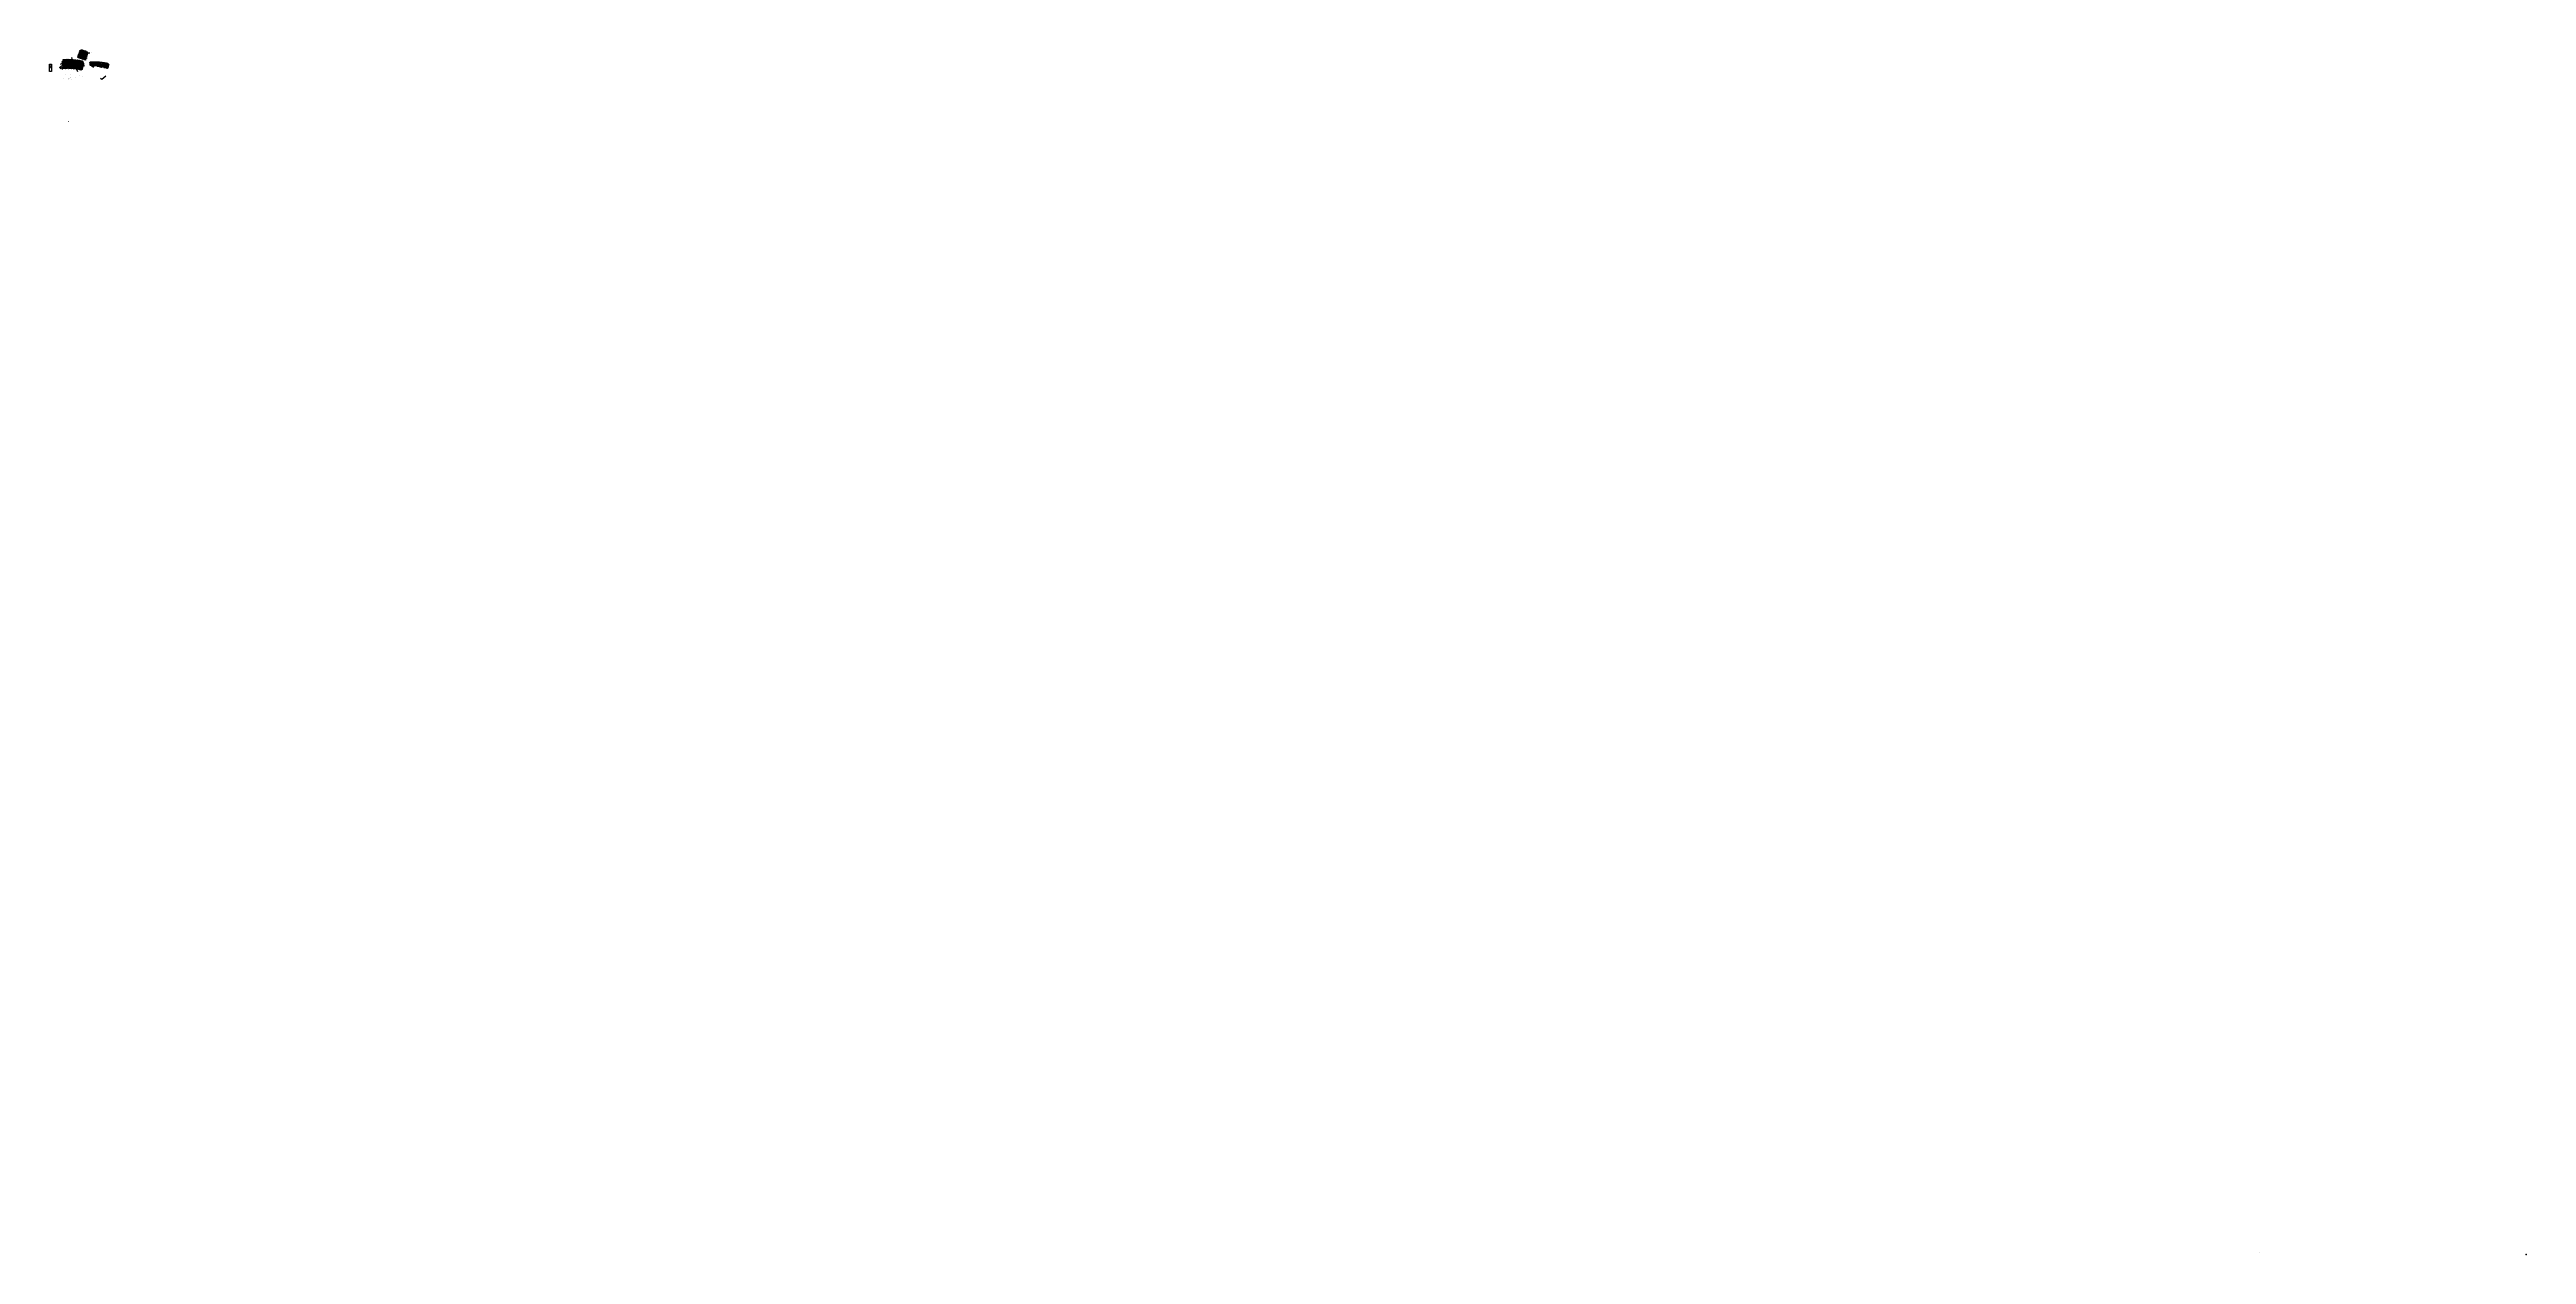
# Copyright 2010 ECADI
# Model space of a CAD drawing. Header units: millimetres. Extents: x 11677979 to 24947533, y -12764720 to -6308891.
import ezdxf
from ezdxf.enums import TextEntityAlignment as Align

# ---------------------------------------------------------------- set-up
doc = ezdxf.new("R2010")
doc.units = ezdxf.units.MM
doc.header["$LTSCALE"] = 10
for name, pattern in [('A2-RD-F4$0$AUDIT_I_130807214254-2', [0]), ('A2-RG-AXIS$0$CENTER', [2, 1.25, -0.25, 0.25, -0.25]), ('A2-RG-AXIS$0$DOTE', [2.42, 2, -0.2, 0.02, -0.2]), ('A2-RI-F4$0$A2-RD-F4$0$AUDIT_I_130807214254-2', [0]), ('A2-RI-F4$0$A2-RG-AXIS$0$CENTER', [2, 1.25, -0.25, 0.25, -0.25]), ('A2-RI-F4$0$A2-RG-AXIS$0$DOTE', [2.42, 2, -0.2, 0.02, -0.2]), ('A2-RI-F4$0$A2-RV-F4$0$DASHED2', [0.375, 0.25, -0.125]), ('A2-RI-F4$0$A2-RV-F4$0$HIDDEN', [0.375, 0.25, -0.125]), ('A2-RI-F4$0$Dash', [6.35, 3.175, -3.175]), ('A2-RI-F4$0$DASHDOT2', [0.5, 0.25, -0.125, 0, -0.125]), ('A2-RI-F4$0$DASHED2', [9.525, 6.35, -3.175]), ('A2-RI-F4$0$DOT2', [0.125, 0, -0.125]), ('A2-RI-F4$0$HIDDEN', [0.375, 0.25, -0.125]), ('A2-RI-F4$0$HIDDEN2', [0.1875, 0.125, -0.0625]), ('A2-RV-F4$0$DASHED2', [0.375, 0.25, -0.125]), ('A2-RV-F4$0$HIDDEN', [0.375, 0.25, -0.125]), ('DASHED2', [0.375, 0.25, -0.125]), ('HIDDEN', [0.375, 0.25, -0.125])]:
    doc.linetypes.add(name, pattern=pattern)
for name, color, linetype in [('A-DIMS-100', 1, 'Continuous'), ('A-EQPM', 55, 'Continuous'), ('A-HATH-GRAY', 8, 'Continuous'), ('A-STRS', 50, 'Continuous'), ('A-SYMB', 4, 'Continuous'), ('A-SYMB-AREA', 4, 'Continuous'), ('A-SYMB-DOOR', 3, 'Continuous'), ('A-SYMB-DOOR1', 3, 'Continuous'), ('A-SYMB-DOOR2', 3, 'Continuous'), ('A-SYMB-DOOR3', 3, 'Continuous'), ('A-SYMB-NAME', 4, 'Continuous'), ('A-WALL-CONC', 6, 'Continuous'), ('A2-RB-F4$0$$34$A-DIMS-100', 1, 'Continuous'), ('A2-RB-F4$0$A-DIMS-100', 1, 'Continuous'), ('A2-RB-F4$0$A-SYMB', 4, 'Continuous'), ('A2-RD-F4$0$$0$123', 251, 'Continuous'), ('A2-RD-F4$0$A-1-1-X-toilel$0$A-FIXT', 55, 'Continuous'), ('A2-RD-F4$0$A-FIXT', 55, 'Continuous'), ('A2-RD-F4$0$B1-WC-FIXT', 55, 'A2-RD-F4$0$AUDIT_I_130807214254-2'), ('A2-RG-AXIS$0$A-AXIS', 1, 'Continuous'), ('A2-RG-AXIS$0$A-DIMS-100', 1, 'Continuous'), ('A2-RG-AXIS$0$A-GRID', 1, 'A2-RG-AXIS$0$CENTER'), ('A2-RG-AXIS$0$A-SYMB', 4, 'Continuous'), ('A2-RI-F4$0$$0$A-SYMB-AREA', 4, 'Continuous'), ('A2-RI-F4$0$$0$A-SYMB-NAME', 4, 'Continuous'), ('A2-RI-F4$0$$1$A-SYMB-NUMB-T', 4, 'Continuous'), ('A2-RI-F4$0$$10$A-DIMS-100', 1, 'Continuous'), ('A2-RI-F4$0$$2$A-SYMB', 4, 'Continuous'), ('A2-RI-F4$0$$3$A-SYMB', 4, 'Continuous'), ('A2-RI-F4$0$$9$$34$A-DIMS-100', 1, 'Continuous'), ('A2-RI-F4$0$0P-FE-FH-P', 41, 'A2-RI-F4$0$YJdef_FE-FH_LINE_F'), ('A2-RI-F4$0$0P-FE-FH-V', 141, 'Continuous'), ('A2-RI-F4$0$0P-FE-HY', 141, 'Continuous'), ('A2-RI-F4$0$0S-SLAB-HOLE', 210, 'Continuous'), ('A2-RI-F4$0$A-COLS-PLAN-C', 7, 'Continuous'), ('A2-RI-F4$0$A-DOOR-ROLL', 2, 'A2-RI-F4$0$DASHED2'), ('A2-RI-F4$0$A-FIRE-line', 3, 'A2-RI-F4$0$Dash'), ('A2-RI-F4$0$A-HOLE', 2, 'Continuous'), ('A2-RI-F4$0$A-ROOF-DRAN', 175, 'Continuous'), ('A2-RI-F4$0$A-ROOF-EDGE', 2, 'Continuous'), ('A2-RI-F4$0$A-STRS', 50, 'Continuous'), ('A2-RI-F4$0$A-STRS-HRAL', 80, 'Continuous'), ('A2-RI-F4$0$A-SYMB', 4, 'Continuous'), ('A2-RI-F4$0$A-SYMB-AREA', 4, 'Continuous'), ('A2-RI-F4$0$A-SYMB-DOOR', 4, 'Continuous'), ('A2-RI-F4$0$A-SYMB-NAME', 4, 'Continuous'), ('A2-RI-F4$0$A-SYMB-VOID', 35, 'Continuous'), ('A2-RI-F4$0$A2-RB-F4$0$$34$A-DIMS-100', 1, 'Continuous'), ('A2-RI-F4$0$A2-RB-F4$0$A-DIMS-100', 1, 'Continuous'), ('A2-RI-F4$0$A2-RB-F4$0$A-SYMB', 4, 'Continuous'), ('A2-RI-F4$0$A2-RD-F4$0$$0$123', 251, 'Continuous'), ('A2-RI-F4$0$A2-RD-F4$0$A-1-1-X-toilel$0$A-FIXT', 55, 'Continuous'), ('A2-RI-F4$0$A2-RD-F4$0$A-FIXT', 55, 'Continuous'), ('A2-RI-F4$0$A2-RD-F4$0$B1-WC-FIXT', 55, 'A2-RI-F4$0$A2-RD-F4$0$AUDIT_I_130807214254-2'), ('A2-RI-F4$0$A2-RG-AXIS$0$A-AXIS', 1, 'Continuous'), ('A2-RI-F4$0$A2-RG-AXIS$0$A-DIMS-100', 1, 'Continuous'), ('A2-RI-F4$0$A2-RG-AXIS$0$A-GRID', 1, 'A2-RI-F4$0$A2-RG-AXIS$0$CENTER'), ('A2-RI-F4$0$A2-RG-AXIS$0$A-SYMB', 4, 'Continuous'), ('A2-RI-F4$0$A2-RS-F4$0$A-HATH-GRAY', 8, 'Continuous'), ('A2-RI-F4$0$A2-RS-F4$0$A-WALL-CONC', 6, 'Continuous'), ('A2-RI-F4$0$A2-RV-F4$0$A-HATH', 9, 'Continuous'), ('A2-RI-F4$0$A2-RV-F4$0$A-STRS', 50, 'Continuous'), ('A2-RI-F4$0$A2-RV-F4$0$A-STRS-HRAL', 80, 'Continuous'), ('A2-RI-F4$0$A2-RV-F4$0$A-SYMB', 4, 'Continuous'), ('A2-RI-F4$0$A2-RV-F4$0$A-SYMB-AREA', 4, 'Continuous'), ('A2-RI-F4$0$A2-RV-F4$0$A-SYMB-NAME', 4, 'Continuous'), ('A2-RI-F4$0$A2-RV-F4$0$A-SYMB-VOID', 35, 'Continuous'), ('A2-RI-F4$0$A2-RV-F4$0$AUDIT_D_120618114340-210', 80, 'Continuous'), ('A2-RI-F4$0$A2-RV-F4$0$AUDIT_D_120618114340-341', 1, 'Continuous'), ('A2-RI-F4$0$A2-RV-F4$0$AUDIT_D_120618114340-408', 50, 'Continuous'), ('A2-RI-F4$0$A2-RV-F4$0$WRV-1-01-N1$0$AUDIT_D_120618114340-341', 1, 'Continuous'), ('A2-RI-F4$0$an-door', 2, 'Continuous'), ('A2-RI-F4$0$an-flor-open', 3, 'Continuous'), ('A2-RI-F4$0$an-flor-strs-trds', 1, 'Continuous'), ('A2-RI-F4$0$an-wndw-mull-v', 3, 'Continuous'), ('A2-RI-F4$0$WINDOW_TEXT', 7, 'Continuous'), ('A2-RI-F4$0$防火卷帘门', 20, 'Continuous'), ('A2-RS-F4$0$A-HATH-GRAY', 8, 'Continuous'), ('A2-RS-F4$0$A-WALL-CONC', 6, 'Continuous'), ('A2-RV-F4$0$A-HATH', 9, 'Continuous'), ('A2-RV-F4$0$A-STRS', 50, 'Continuous'), ('A2-RV-F4$0$A-STRS-HRAL', 80, 'Continuous'), ('A2-RV-F4$0$A-SYMB', 4, 'Continuous'), ('A2-RV-F4$0$A-SYMB-AREA', 4, 'Continuous'), ('A2-RV-F4$0$A-SYMB-NAME', 4, 'Continuous'), ('A2-RV-F4$0$A-SYMB-VOID', 35, 'Continuous'), ('A2-RV-F4$0$AUDIT_D_120618114340-210', 80, 'Continuous'), ('A2-RV-F4$0$AUDIT_D_120618114340-341', 1, 'Continuous'), ('A2-RV-F4$0$AUDIT_D_120618114340-408', 50, 'Continuous'), ('A2-RV-F4$0$WRV-1-01-N1$0$AUDIT_D_120618114340-341', 1, 'Continuous')]:
    doc.layers.add(name, color=color, linetype=linetype)
for name, color, linetype, lineweight in [('A2-RB-F4$0$A-WALL', 7, 'Continuous', 5), ('A2-RI-F4$0$$0$A-WALL', 7, 'Continuous', 5), ('A2-RI-F4$0$A-DETL', 5, 'Continuous', 5), ('A2-RI-F4$0$A-DOOR', 32, 'Continuous', 5), ('A2-RI-F4$0$A-FLOR-OTLN', 4, 'A2-RI-F4$0$DOT2', 5), ('A2-RI-F4$0$A-GLASS', 132, 'Continuous', 20), ('A2-RI-F4$0$A-GLAZ', 140, 'Continuous', 5), ('A2-RI-F4$0$A-ROOF', 4, 'Continuous', 5), ('A2-RI-F4$0$A-ROOF-PATT', 8, 'Continuous', 13), ('A2-RI-F4$0$A-TEXT', 4, 'Continuous', 9), ('A2-RI-F4$0$A-WALL', 7, 'Continuous', 5), ('A2-RI-F4$0$A-Z410-G-Vhcl', 5, 'Continuous', 0), ('A2-RI-F4$0$A2-RB-F4$0$A-WALL', 7, 'Continuous', 5), ('A2-RI-F4$0$A2-RV-F4$0$$0$an-stairs', 3, 'Continuous', 9), ('A2-RI-F4$0$A2-RV-F4$0$an-stairs', 3, 'Continuous', 9), ('A2-RI-F4$0$ECADI-PARCEL NAMES', 2, 'Continuous', 9), ('A2-RV-F4$0$$0$an-stairs', 3, 'Continuous', 9), ('A2-RV-F4$0$an-stairs', 3, 'Continuous', 9)]:
    doc.layers.add(name, color=color, linetype=linetype, lineweight=lineweight)
doc.layers.add('A2-RI-F4$0$A-X-AREA', color=6, linetype='Continuous', plot=False)
doc.layers.get('A2-RI-F4$0$A-X-AREA').off()
doc.styles.add('A2-RB-F4$0$$0$XD2008', font='hzs.shx', dxfattribs={"width": 0.7, "bigfont": 'hztxt.shx'})
doc.styles.add('A2-RB-F4$0$XD2008', font='hzs.shx', dxfattribs={"width": 0.7, "bigfont": 'hztxt.shx'})
doc.styles.add('A2-RG-AXIS$0$ECADI', font='hzs.shx', dxfattribs={"width": 0.7, "bigfont": 'hztxt.shx'})
doc.styles.add('A2-RG-AXIS$0$XD2008', font='hzs.shx', dxfattribs={"width": 0.7, "bigfont": 'hztxt.shx'})
doc.styles.add('A2-RI-F4$0$$0$ECADI', font='hzs.shx', dxfattribs={"width": 0.7, "bigfont": 'hztxt.shx'})
doc.styles.add('A2-RI-F4$0$$0$XD2008', font='hzs.shx', dxfattribs={"width": 0.7, "bigfont": 'hztxt.shx'})
doc.styles.add('A2-RI-F4$0$$1$ECADI-TXT', font='simplex.shx', dxfattribs={"bigfont": 'hztxt.shx'})
doc.styles.add('A2-RI-F4$0$A2-RB-F4$0$$0$XD2008', font='hzs.shx', dxfattribs={"width": 0.7, "bigfont": 'hztxt.shx'})
doc.styles.add('A2-RI-F4$0$A2-RB-F4$0$XD2008', font='hzs.shx', dxfattribs={"width": 0.7, "bigfont": 'hztxt.shx'})
doc.styles.add('A2-RI-F4$0$A2-RG-AXIS$0$ECADI', font='hzs.shx', dxfattribs={"width": 0.7, "bigfont": 'hztxt.shx'})
doc.styles.add('A2-RI-F4$0$A2-RG-AXIS$0$XD2008', font='hzs.shx', dxfattribs={"width": 0.7, "bigfont": 'hztxt.shx'})
doc.styles.add('A2-RI-F4$0$A2-RV-F4$0$ECADI', font='hzs.shx', dxfattribs={"width": 0.7, "bigfont": 'hztxt.shx'})
doc.styles.add('A2-RI-F4$0$ECADI', font='hzs.shx', dxfattribs={"width": 0.7, "bigfont": 'hztxt.shx'})
doc.styles.add('A2-RI-F4$0$ECADI-TXT', font='simplex.shx', dxfattribs={"bigfont": 'hztxt.shx'})
doc.styles.add('A2-RI-F4$0$hz1', font='hzs.shx', dxfattribs={"width": 0.75, "bigfont": 'hztxt.shx'})
doc.styles.add('A2-RI-F4$0$SIMPLEX', font='simplex.shx', dxfattribs={"width": 0.7})
doc.styles.add('A2-RI-F4$0$XD2008', font='hzs.shx', dxfattribs={"width": 0.7, "bigfont": 'hztxt.shx'})
doc.styles.add('A2-RV-F4$0$ECADI', font='hzs.shx', dxfattribs={"width": 0.7, "bigfont": 'hztxt.shx'})
doc.styles.add('ECADI', font='hzs.shx', dxfattribs={"width": 0.7, "bigfont": 'hztxt.shx'})
doc.styles.add('ECADI-TXT', font='simplex.shx', dxfattribs={"bigfont": 'hztxt.shx'})
doc.styles.get("Standard").update_dxf_attribs({"font": 'txt', "bigfont": 'gbcbig.shx'})
doc.linetypes.add('A2-RI-F4$0$YJdef_FE-FH_LINE_F', pattern='A,4,-0.2,["F",A2-RI-F4$0$hz1,S=0.2,R=0,X=-0.1,Y=-0.1],-0.1', length=4.3)
doc.dimstyles.new('A2-RB-F4$0$$0$XD100$0', dxfattribs={"dimscale": 100, "dimtxt": 3.5, "dimasz": 1, "dimexe": 1, "dimexo": 2, "dimgap": 0.5, "dimtad": 1, "dimdec": 0, "dimdsep": 46, "dimtxsty": 'A2-RB-F4$0$$0$XD2008', "dimblk1": 'A2-RB-F4$0$$20$_ArchTick', "dimblk2": 'A2-RB-F4$0$$20$_ArchTick', "dimsah": 1, "dimcen": 2.5, "dimclrt": 4, "dimaunit": 1, "dimadec": 0, "dimazin": 0, "dimtfac": 1, "dimtdec": 0, "dimtix": 1, "dimtmove": 2, "dimatfit": 3, "dimfxl": 0, "dimtolj": 1, "dimtzin": 0, "dimarcsym": 0})
doc.dimstyles.new('A2-RB-F4$0$XD100$0', dxfattribs={"dimscale": 100, "dimtxt": 3.5, "dimasz": 1, "dimexe": 1, "dimexo": 2, "dimgap": 0.5, "dimtad": 1, "dimdec": 0, "dimdsep": 46, "dimtxsty": 'A2-RB-F4$0$XD2008', "dimblk1": 'A2-RB-F4$0$_ArchTick', "dimblk2": 'A2-RB-F4$0$_ArchTick', "dimsah": 1, "dimcen": 2.5, "dimclrt": 4, "dimaunit": 1, "dimadec": 0, "dimazin": 0, "dimtfac": 1, "dimtdec": 0, "dimtix": 1, "dimtmove": 1, "dimatfit": 3, "dimfxl": 0, "dimtolj": 1, "dimtzin": 0, "dimarcsym": 0})
doc.dimstyles.new('A2-RG-AXIS$0$XD150', dxfattribs={"dimscale": 300, "dimtxt": 2.5, "dimasz": 1.5, "dimexe": 1, "dimexo": 2, "dimgap": 0.5, "dimtad": 1, "dimdec": 0, "dimdsep": 46, "dimtxsty": 'A2-RG-AXIS$0$XD2008', "dimcen": 2.5, "dimclrt": 4, "dimaunit": 1, "dimadec": 3, "dimazin": 0, "dimtfac": 1, "dimtdec": 0, "dimtmove": 2, "dimatfit": 3, "dimfxl": 0, "dimtolj": 1, "dimtzin": 0, "dimarcsym": 0})
doc.dimstyles.new('A2-RG-AXIS$0$XD150$0', dxfattribs={"dimscale": 150, "dimtxt": 2.5, "dimasz": 1, "dimexe": 1, "dimexo": 2, "dimgap": 0.5, "dimtad": 1, "dimdec": 0, "dimdsep": 46, "dimtxsty": 'A2-RG-AXIS$0$XD2008', "dimblk": 'A2-RG-AXIS$0$_ArchTick', "dimcen": 2.5, "dimclrt": 4, "dimaunit": 1, "dimadec": 0, "dimazin": 0, "dimtfac": 1, "dimtdec": 0, "dimtmove": 2, "dimatfit": 3, "dimfxl": 0, "dimtolj": 1, "dimtzin": 0, "dimarcsym": 0})
doc.dimstyles.new('A2-RI-F4$0$$0$$0$XD100$0', dxfattribs={"dimscale": 100, "dimtxt": 3.5, "dimasz": 1, "dimexe": 1, "dimexo": 2, "dimgap": 0.5, "dimtad": 1, "dimdec": 0, "dimdsep": 46, "dimtxsty": 'Standard', "dimblk1": 'A2-RI-F4$0$$9$$20$_ArchTick', "dimblk2": 'A2-RI-F4$0$$9$$20$_ArchTick', "dimsah": 1, "dimcen": 2.5, "dimclrt": 4, "dimaunit": 1, "dimadec": 0, "dimazin": 0, "dimtfac": 1, "dimtdec": 0, "dimtix": 1, "dimtmove": 2, "dimatfit": 3, "dimfxl": 0, "dimtolj": 1, "dimtzin": 0, "dimarcsym": 0})
doc.dimstyles.new('A2-RI-F4$0$$1$XD100$0', dxfattribs={"dimscale": 100, "dimtxt": 3.5, "dimasz": 1, "dimexe": 1, "dimexo": 2, "dimgap": 0.5, "dimtad": 1, "dimdec": 0, "dimdsep": 46, "dimtxsty": 'Standard', "dimblk1": 'A2-RI-F4$0$$11$_ArchTick', "dimblk2": 'A2-RI-F4$0$$11$_ArchTick', "dimsah": 1, "dimcen": 2.5, "dimclrt": 4, "dimaunit": 1, "dimadec": 0, "dimazin": 0, "dimtfac": 1, "dimtdec": 0, "dimtix": 1, "dimtmove": 1, "dimatfit": 3, "dimfxl": 0, "dimtolj": 1, "dimtzin": 0, "dimarcsym": 0})
doc.dimstyles.new('A2-RI-F4$0$A2-RB-F4$0$$0$XD100$0', dxfattribs={"dimscale": 100, "dimtxt": 3.5, "dimasz": 1, "dimexe": 1, "dimexo": 2, "dimgap": 0.5, "dimtad": 1, "dimdec": 0, "dimdsep": 46, "dimtxsty": 'A2-RI-F4$0$A2-RB-F4$0$$0$XD2008', "dimblk1": 'A2-RI-F4$0$A2-RB-F4$0$$20$_ArchTick', "dimblk2": 'A2-RI-F4$0$A2-RB-F4$0$$20$_ArchTick', "dimsah": 1, "dimcen": 2.5, "dimclrt": 4, "dimaunit": 1, "dimadec": 0, "dimazin": 0, "dimtfac": 1, "dimtdec": 0, "dimtix": 1, "dimtmove": 2, "dimatfit": 3, "dimfxl": 0, "dimtolj": 1, "dimtzin": 0, "dimarcsym": 0})
doc.dimstyles.new('A2-RI-F4$0$A2-RB-F4$0$XD100$0', dxfattribs={"dimscale": 100, "dimtxt": 3.5, "dimasz": 1, "dimexe": 1, "dimexo": 2, "dimgap": 0.5, "dimtad": 1, "dimdec": 0, "dimdsep": 46, "dimtxsty": 'A2-RI-F4$0$A2-RB-F4$0$XD2008', "dimblk1": 'A2-RI-F4$0$A2-RB-F4$0$_ArchTick', "dimblk2": 'A2-RI-F4$0$A2-RB-F4$0$_ArchTick', "dimsah": 1, "dimcen": 2.5, "dimclrt": 4, "dimaunit": 1, "dimadec": 0, "dimazin": 0, "dimtfac": 1, "dimtdec": 0, "dimtix": 1, "dimtmove": 1, "dimatfit": 3, "dimfxl": 0, "dimtolj": 1, "dimtzin": 0, "dimarcsym": 0})
doc.dimstyles.new('A2-RI-F4$0$A2-RG-AXIS$0$XD150', dxfattribs={"dimscale": 300, "dimtxt": 2.5, "dimasz": 1.5, "dimexe": 1, "dimexo": 2, "dimgap": 0.5, "dimtad": 1, "dimdec": 0, "dimdsep": 46, "dimtxsty": 'A2-RI-F4$0$A2-RG-AXIS$0$XD2008', "dimcen": 2.5, "dimclrt": 4, "dimaunit": 1, "dimadec": 3, "dimazin": 0, "dimtfac": 1, "dimtdec": 0, "dimtmove": 2, "dimatfit": 3, "dimfxl": 0, "dimtolj": 1, "dimtzin": 0, "dimarcsym": 0})
doc.dimstyles.new('A2-RI-F4$0$A2-RG-AXIS$0$XD150$0', dxfattribs={"dimscale": 150, "dimtxt": 2.5, "dimasz": 1, "dimexe": 1, "dimexo": 2, "dimgap": 0.5, "dimtad": 1, "dimdec": 0, "dimdsep": 46, "dimtxsty": 'A2-RI-F4$0$A2-RG-AXIS$0$XD2008', "dimblk": 'A2-RI-F4$0$A2-RG-AXIS$0$_ArchTick', "dimcen": 2.5, "dimclrt": 4, "dimaunit": 1, "dimadec": 0, "dimazin": 0, "dimtfac": 1, "dimtdec": 0, "dimtmove": 2, "dimatfit": 3, "dimfxl": 0, "dimtolj": 1, "dimtzin": 0, "dimarcsym": 0})
pattern_1 = [(41.3214661, (11880929.243, -5759182.795), (-10.481994, 11.92239183), [])]
pattern_2 = [(45, (0, 0), (-441.941738, 441.941738), [])]

# ---------------------------------------------------------------- blocks, each defined once
blk = doc.blocks.new('A2-RV-F4$0$a2-t1')
at = {"layer": 'A2-RV-F4$0$an-stairs', "color": 3}
for p, q in [((-87, -1347), (87, 1347)), ((87, 1347), (2581, 1187)), ((557, -1097), (693, 1017)), ((608, -1052), (738, 966)), ((693, 1017), (2347, 911)), ((738, 966), (2271, 867)), ((2271, 867), (2256, 627)), ((2256, 627), (2400, 618)), ((2326, -1283), (2471, 975)), ((2351, 983), (2347, 911)), ((2351, 983), (2423, 978)), ((2423, 978), (2400, 618)), ((2578, 1137), (2411, -1458)), ((2471, 975), (2567, 969)), ((2408, -1508), (-87, -1347)), ((2211, -1204), (557, -1097)), ((2142, -1151), (608, -1052)), ((2157, -911), (2142, -1151)), ((2157, -911), (2301, -920)), ((2211, -1204), (2206, -1276)), ((2278, -1280), (2206, -1276)), ((2301, -920), (2278, -1280)), ((2422, -1290), (2326, -1283))]:
    blk.add_line(p, q, dxfattribs=at)
for points in [[(407, -798), (404, -846), (308, -840), (311, -792), (263, -789), (362, 749), (410, 746), (413, 794), (509, 787), (506, 739), (554, 736), (455, -801)], [(2303, -148), (2351, -151), (2400, 618), (2352, 621)], [(2447, -157), (2495, -160), (2544, 608), (2496, 611)], [(2303, -148), (2351, -151), (2301, -920), (2253, -917)], [(2447, -157), (2495, -160), (2445, -929), (2397, -926)]]:
    blk.add_lwpolyline(points, close=True, dxfattribs=at)
blk = doc.blocks.new('A2-RV-F4$0$5erhfh')
at = {"layer": 'A2-RV-F4$0$A-SYMB-AREA', "style": 'A2-RV-F4$0$ECADI', "width": 0.7}
blk.add_attdef('340M2', text='', height=2.5, dxfattribs=at).set_placement((0, 1), align=Align.MIDDLE_LEFT)
at = {"layer": 'A2-RV-F4$0$A-SYMB-NAME', "style": 'A2-RV-F4$0$ECADI', "width": 0.7}
blk.add_attdef('CHINESENAME', (-12, 3), '', height=4.5, dxfattribs=at)
blk = doc.blocks.new('A2-RV-F4$0$kt1')
at = {"layer": 'A2-RV-F4$0$$0$an-stairs', "color": 3}
for p, q in [((-3296, 1095), (-106, 1346)), ((-3084, -1597), (-3296, 1095)), ((-3282, 921), (-3183, 928)), ((-3183, 928), (-2998, -1414)), ((-3133, 932), (-3058, 938)), ((-3103, 558), (-3133, 932)), ((-2954, 570), (-3103, 558)), ((-3052, 863), (-3058, 938)), ((-3052, 863), (-510, 1063)), ((-2973, 819), (-581, 1008)), ((-2954, 570), (-2973, 819)), ((-561, 758), (-581, 1008)), ((-561, 758), (-412, 770)), ((-441, 1144), (-516, 1138)), ((-510, 1063), (-516, 1138)), ((-412, 770), (-441, 1144)), ((-106, 1346), (106, -1346)), ((-2998, -1414), (-3098, -1422)), ((106, -1346), (-3084, -1597)), ((-2828, -1025), (-2978, -1037)), ((-2948, -1410), (-2978, -1037)), ((-2874, -1405), (-2948, -1410)), ((-337, -1130), (-2880, -1330)), ((-2874, -1405), (-2880, -1330)), ((-2809, -1274), (-2828, -1025)), ((-416, -1086), (-2809, -1274)), ((-436, -837), (-286, -825)), ((-416, -1086), (-436, -837)), ((-332, -1205), (-337, -1130)), ((-332, -1205), (-257, -1199)), ((-257, -1199), (-286, -825))]:
    blk.add_line(p, q, dxfattribs=at)
for points in [[(-3140, -247), (-3190, -251), (-3253, 547), (-3203, 551)], [(-2991, -235), (-3041, -239), (-3103, 558), (-3053, 562)], [(-399, -31), (-349, -27), (-412, 770), (-461, 766)], [(-62, -807), (-58, -857), (-158, -865), (-162, -815), (-211, -819), (-337, 776), (-287, 780), (-291, 830), (-191, 838), (-187, 788), (-137, 792), (-12, -803)], [(-3140, -247), (-3190, -251), (-3127, -1048), (-3078, -1044)], [(-2991, -235), (-3041, -239), (-2978, -1037), (-2928, -1033)], [(-399, -31), (-349, -27), (-286, -825), (-336, -829)]]:
    blk.add_lwpolyline(points, close=True, dxfattribs=at)
blk = doc.blocks.new('A2-RV-F4')
at = {"layer": 'A2-RV-F4$0$A-HATH', "linetype": 'A2-RV-F4$0$DASHED2'}
for p, q in [((11756020, -6378440), (11752282, -6378731)), ((11752339, -6379429), (11752849, -6385809)), ((11756632, -6386065), (11752893, -6386362)), ((11756607, -6385767), (11756039, -6378639))]:
    blk.add_line(p, q, dxfattribs=at)
at = {"layer": 'A2-RV-F4$0$A-HATH', "linetype": 'A2-RV-F4$0$HIDDEN'}
for p, q in [((11794460, -6381128), (11801445, -6381556)), ((11849377, -6390829), (11848799, -6393230)), ((11848799, -6393230), (11852446, -6394103)), ((11850533, -6386036), (11849968, -6388379)), ((11850533, -6386036), (11854180, -6386909)), ((11852446, -6394103), (11853024, -6391702))]:
    blk.add_line(p, q, dxfattribs=at)
blk.add_arc((11778731, -6694179), 300650, 85.747744, 87.2147534, dxfattribs=at)
at = {"layer": 'A2-RV-F4$0$A-STRS'}
for p, q in [((11826360, -6405177), (11827114, -6400588)), ((11827085, -6402611), (11827395, -6400736)), ((11827238, -6405323), (11827990, -6400835)), ((11827381, -6402660), (11827693, -6400786)), ((11827971, -6402759), (11828287, -6400885)), ((11828116, -6405472), (11828882, -6400986)), ((11828267, -6402809), (11828585, -6400936)), ((11828857, -6402910), (11829179, -6401037)), ((11828993, -6405624), (11829773, -6401140)), ((11829152, -6402960), (11829476, -6401088)), ((11829742, -6403063), (11830070, -6401191)), ((11829870, -6405778), (11830663, -6401296)), ((11830037, -6403115), (11830367, -6401243)), ((11830627, -6403219), (11830960, -6401348)), ((11830922, -6403272), (11831257, -6401401)), ((11831915, -6406148), (11832740, -6401671)), ((11832690, -6403594), (11833036, -6401726)), ((11832790, -6406311), (11833629, -6401836)), ((11832984, -6403649), (11833333, -6401781)), ((11833573, -6403759), (11833925, -6401892)), ((11833665, -6406476), (11834517, -6402004)), ((11833867, -6403815), (11834221, -6401948)), ((11834456, -6403927), (11834813, -6402061)), ((11834539, -6406645), (11835405, -6402175)), ((11834750, -6403983), (11835109, -6402117)), ((11835338, -6404097), (11835701, -6402232)), ((11835413, -6406816), (11836293, -6402348)), ((11835632, -6404155), (11835997, -6402290)), ((11836220, -6404270), (11836589, -6402406)), ((11836884, -6402465), (11836513, -6404329)), ((11849436, -6390843), (11851070, -6391234)), ((11849501, -6390571), (11851135, -6390962)), ((11849567, -6390299), (11851201, -6390689)), ((11849633, -6390026), (11851266, -6390417)), ((11849698, -6389754), (11851332, -6390145)), ((11849764, -6389482), (11851398, -6389873)), ((11849829, -6389210), (11851463, -6389601)), ((11849895, -6388937), (11851529, -6389328)), ((11849961, -6388665), (11851594, -6389056)), ((11850026, -6388393), (11851660, -6388784)), ((11851332, -6391297), (11852966, -6391688)), ((11851398, -6391025), (11853032, -6391415)), ((11851463, -6390752), (11853097, -6391143)), ((11851529, -6390480), (11853163, -6390871)), ((11851595, -6390208), (11853228, -6390599)), ((11851660, -6389936), (11853294, -6390327)), ((11851726, -6389663), (11853360, -6390054)), ((11851791, -6389391), (11853425, -6389782)), ((11851857, -6389119), (11853491, -6389510)), ((11851923, -6388847), (11853557, -6389238)), ((11853615, -6389252), (11854194, -6389390))]:
    blk.add_line(p, q, dxfattribs=at)
for points in [[(11791987, -6396928), (11791899, -6398926)], [(11792202, -6398840), (11792284, -6397042)], [(11792502, -6398853), (11792585, -6397055)], [(11792801, -6398867), (11792886, -6397069)], [(11793100, -6398882), (11793187, -6397084)], [(11793399, -6398896), (11793488, -6397099)], [(11793699, -6398911), (11793789, -6397114)], [(11793998, -6398927), (11794090, -6397129)], [(11794297, -6398942), (11794391, -6397144)], [(11794596, -6398958), (11794692, -6397160)], [(11794895, -6398974), (11794993, -6397177)], [(11796092, -6399042), (11796197, -6397245)], [(11796391, -6399059), (11796498, -6397262)], [(11796690, -6399077), (11796799, -6397280)], [(11796989, -6399095), (11797100, -6397299)], [(11797288, -6399114), (11797400, -6397317)], [(11797587, -6399133), (11797701, -6397336)], [(11797886, -6399152), (11798002, -6397356)], [(11798185, -6399171), (11798303, -6397375)], [(11798484, -6399191), (11798604, -6397395)], [(11798783, -6399211), (11798904, -6397415)], [(11799978, -6399295), (11800107, -6397499)], [(11800277, -6399316), (11800408, -6397521)], [(11800576, -6399338), (11800708, -6397543)], [(11800875, -6399360), (11801009, -6397565)], [(11801173, -6399383), (11801309, -6397588)], [(11801472, -6399405), (11801610, -6397611)], [(11801771, -6399429), (11801911, -6397634)], [(11802070, -6399452), (11802211, -6397658)], [(11802368, -6399476), (11802511, -6397681)], [(11802667, -6399500), (11802812, -6397706)]]:
    blk.add_lwpolyline(points, dxfattribs=at)
at = {"layer": 'A2-RV-F4$0$A-STRS', "ltscale": 0.25}
for start, end in [(80.5450223, 80.6611427), (80.3708415, 80.486962), (80.1966609, 80.3127813), (80.0224802, 80.1386007), (79.8482996, 79.96442)]:
    blk.add_arc((11778830, -6694195), 295550, start, end, dxfattribs=at)
at = {"layer": 'A2-RV-F4$0$A-STRS'}
for start, end in [(79.441878, 79.5579984), (79.2676974, 79.3838178), (79.0935167, 79.2096372), (78.9193361, 79.0354566), (78.7451553, 78.8612758)]:
    blk.add_arc((11778830, -6694195), 295550, start, end, dxfattribs=at)
at = {"layer": 'A2-RV-F4$0$A-STRS-HRAL', "ltscale": 0.25}
blk.add_lwpolyline([(11804013, -6397805, 0.010133767), (11791983, -6397028)], format="xyb", dxfattribs=at)
for centre, radius, start, end in [((11778830, -6694187), 295550, 85.1627155, 87.4657381), ((11778830, -6694187), 295650, 85.1433293, 87.4657381), ((11778830, -6694187), 297450, 85.1433293, 87.4657381), ((11778830, -6694187), 297550, 85.1625852, 87.4657381), ((11778830, -6694195), 297450, 78.3484804, 80.6611426), ((11778830, -6694195), 297550, 78.3677297, 80.6611426)]:
    blk.add_arc(centre, radius, start, end, dxfattribs=at)
at = {"layer": 'A2-RV-F4$0$A-SYMB', "linetype": 'A2-RV-F4$0$HIDDEN'}
for centre, radius, start, end in [((11795968, -6392292), 1645, 90.8588555, 261.7834917), ((11796651, -6379633), 1564, 86.3211736, 266.3211736), ((11798503, -6392446), 1645, 270.8588555, 81.7834917), ((11799446, -6379804), 1564, 266.3211736, 86.3211736), ((11851201, -6391265), 1875, 166.543646, 346.543646), ((11851793, -6388816), 1875, 346.543646, 166.543646)]:
    blk.add_arc(centre, radius, start, end, dxfattribs=at)
at = {"layer": 'A2-RV-F4$0$A-SYMB-VOID'}
blk.add_lwpolyline([(11754355, -6380182), (11754259, -6380351), (11754536, -6384380)], dxfattribs=at)
at = {"layer": 'A2-RV-F4$0$AUDIT_D_120618114340-210'}
for p, q in [((11752740, -6384520), (11752147, -6384566)), ((11752794, -6384566), (11752151, -6384616)), ((11752339, -6379435), (11752389, -6379431)), ((11752740, -6384520), (11752339, -6379435)), ((11752794, -6384566), (11752389, -6379431)), ((11754401, -6380128), (11754152, -6380147)), ((11754490, -6384434), (11754152, -6380147)), ((11754355, -6380182), (11754205, -6380193)), ((11754536, -6384380), (11754205, -6380193)), ((11754686, -6384369), (11754355, -6380182)), ((11754739, -6384415), (11754401, -6380128)), ((11754739, -6384415), (11754490, -6384434)), ((11754686, -6384369), (11754536, -6384380)), ((11756790, -6380504), (11756141, -6380554)), ((11756439, -6384282), (11756141, -6380554)), ((11756794, -6380553), (11756195, -6380600)), ((11756485, -6384228), (11756195, -6380600)), ((11757087, -6384232), (11756439, -6384282)), ((11757083, -6384182), (11756485, -6384228)), ((11795673, -6393917), (11795648, -6394305)), ((11795673, -6393917), (11798587, -6394095)), ((11795729, -6393981), (11795708, -6394309)), ((11795729, -6393981), (11798524, -6394151)), ((11795785, -6392171), (11795771, -6392390)), ((11795771, -6392390), (11798686, -6392568)), ((11795785, -6392171), (11798700, -6392349)), ((11795841, -6392234), (11795835, -6392334)), ((11795835, -6392334), (11798629, -6392505)), ((11795841, -6392234), (11798636, -6392405)), ((11795900, -6390383), (11795883, -6390644)), ((11795883, -6390644), (11797607, -6390749)), ((11795960, -6390386), (11795947, -6390588)), ((11795947, -6390588), (11798742, -6390758)), ((11796491, -6381192), (11796475, -6381452)), ((11796491, -6381192), (11799405, -6381371)), ((11796547, -6381256), (11796535, -6381455)), ((11796547, -6381256), (11799342, -6381427)), ((11796600, -6379495), (11796583, -6379764)), ((11796583, -6379764), (11797945, -6379848)), ((11796600, -6379495), (11799515, -6379673)), ((11796656, -6379558), (11796646, -6379708)), ((11796646, -6379708), (11799441, -6379879)), ((11796656, -6379558), (11799451, -6379729)), ((11796725, -6377547), (11796692, -6378069)), ((11796692, -6378069), (11799606, -6378247)), ((11796785, -6377551), (11796755, -6378012)), ((11796755, -6378012), (11799550, -6378183)), ((11797771, -6390759), (11798798, -6390822)), ((11798062, -6379855), (11799497, -6379943)), ((11798524, -6394151), (11798501, -6394480)), ((11798587, -6394095), (11798561, -6394484)), ((11798636, -6392405), (11798629, -6392505)), ((11798700, -6392349), (11798686, -6392568)), ((11798755, -6390557), (11798742, -6390758)), ((11798815, -6390561), (11798798, -6390822)), ((11799342, -6381427), (11799330, -6381626)), ((11799405, -6381371), (11799389, -6381630)), ((11799451, -6379729), (11799441, -6379879)), ((11799515, -6379673), (11799497, -6379943)), ((11799580, -6377715), (11799550, -6378183)), ((11799640, -6377719), (11799606, -6378247)), ((11848776, -6390747), (11849422, -6390901)), ((11848790, -6390688), (11849377, -6390829)), ((11849968, -6388379), (11849377, -6390829)), ((11849385, -6388240), (11849968, -6388379)), ((11849399, -6388181), (11850040, -6388335)), ((11850040, -6388335), (11849422, -6390901)), ((11851674, -6388726), (11851056, -6391292)), ((11851056, -6391292), (11851318, -6391355)), ((11851718, -6388798), (11851128, -6391248)), ((11851128, -6391248), (11851274, -6391283)), ((11851274, -6391283), (11851864, -6388833)), ((11851318, -6391355), (11851937, -6388789)), ((11851674, -6388726), (11851937, -6388789)), ((11851718, -6388798), (11851864, -6388833)), ((11852952, -6391746), (11854074, -6387093)), ((11852952, -6391746), (11853589, -6391898)), ((11853024, -6391702), (11854132, -6387107)), ((11853024, -6391702), (11853603, -6391840)), ((11854074, -6387093), (11854132, -6387107))]:
    blk.add_line(p, q, dxfattribs=at)
at = {"layer": 'A2-RV-F4$0$AUDIT_D_120618114340-341', "extrusion": (0, 0, -1)}
for p, q in [((11754582, -6382997, 0), (11754582, -6382997, 0)), ((11754587, -6383066, 0), (11754587, -6383066, 0)), ((11797017, -6391404, 0), (11795899, -6391336)), ((11797715, -6380550, 0), (11796597, -6380481))]:
    blk.add_line(p, q, dxfattribs=at)
at = {"layer": 'A2-RV-F4$0$AUDIT_D_120618114340-341', "extrusion": (1.87347e-08, 5.01292e-08, -1)}
for p, q in [((11797243, -6391446, 0), (11796903, -6392239, 0)), ((11797373, -6391537, 0), (11797068, -6392249, 0)), ((11797298, -6391394), (11797160, -6391335, 0)), ((11797160, -6391335, 0), (11797243, -6391446, 0)), ((11797427, -6391485), (11797290, -6391426, 0)), ((11797290, -6391426, 0), (11797373, -6391537, 0)), ((11797298, -6391394), (11797436, -6391453, 0)), ((11797632, -6390690, 0), (11797353, -6391342, 0)), ((11797436, -6391453, 0), (11797353, -6391342, 0)), ((11797427, -6391485), (11797565, -6391544, 0)), ((11797796, -6390701, 0), (11797482, -6391433, 0)), ((11797565, -6391544, 0), (11797482, -6391433, 0))]:
    blk.add_line(p, q, dxfattribs=at)
at = {"layer": 'A2-RV-F4$0$AUDIT_D_120618114340-341', "extrusion": (1.24815e-08, -5.20398e-08, -1)}
for p, q in [((11798129, -6380555, 0), (11797924, -6379846, 0)), ((11798034, -6380655, 0), (11798129, -6380555, 0)), ((11798178, -6380613), (11798034, -6380655, 0)), ((11798227, -6380496, 0), (11798041, -6379853, 0)), ((11798131, -6380596, 0), (11798227, -6380496, 0)), ((11798276, -6380554), (11798131, -6380596, 0)), ((11798178, -6380613), (11798322, -6380572, 0)), ((11798322, -6380572, 0), (11798226, -6380671, 0)), ((11798429, -6381371, 0), (11798226, -6380671, 0)), ((11798276, -6380554), (11798420, -6380512, 0)), ((11798420, -6380512, 0), (11798324, -6380612, 0)), ((11798546, -6381378, 0), (11798324, -6380612, 0))]:
    blk.add_line(p, q, dxfattribs=at)
at = {"layer": 'A2-RV-F4$0$AUDIT_D_120618114340-341', "extrusion": (5.20398e-08, 1.24815e-08, -1)}
for p, q in [((11852517, -6389915, 0), (11851601, -6390180, 0)), ((11852457, -6389817, 0), (11851631, -6390057, 0)), ((11852557, -6389913, 0), (11852457, -6389817, 0)), ((11852516, -6389769), (11852474, -6389625, 0)), ((11852474, -6389625, 0), (11852574, -6389721, 0)), ((11852516, -6389769), (11852557, -6389913, 0)), ((11852617, -6390011, 0), (11852517, -6389915, 0)), ((11852575, -6389867), (11852533, -6389723, 0)), ((11852533, -6389723, 0), (11852633, -6389818, 0)), ((11853572, -6389431, 0), (11852574, -6389721, 0)), ((11852575, -6389867), (11852617, -6390011, 0)), ((11853542, -6389555, 0), (11852633, -6389818, 0))]:
    blk.add_line(p, q, dxfattribs=at)
at = {"layer": 'A2-RV-F4$0$AUDIT_D_120618114340-341', "extrusion": (0, 0, -1), "const_width": 50}
for points in [[(-11753259, -6380263, 1), (-11753309, -6380267, 1)], [(-11755306, -6380666, 1), (-11755356, -6380669, 1)], [(-11795818, -6392984, -1), (-11795768, -6392981, -1)], [(-11795924, -6391338, -1), (-11795874, -6391335, -1)], [(-11796622, -6380483, 1), (-11796572, -6380480, 1)], [(-11796723, -6378901, 1), (-11796673, -6378898, 1)], [(-11802764, -6398604, -1), (-11802714, -6398601, -1)], [(-11831114, -6402338, -1), (-11831065, -6402335, -1)], [(-11836724, -6403398, -1), (-11836674, -6403395, -1)], [(-11850233, -6391008, 1), (-11850222, -6391057, 1)], [(-11852188, -6391476, 1), (-11852177, -6391524, 1)]]:
    blk.add_lwpolyline(points, format="xyb", close=True, dxfattribs=at)
at = {"layer": 'A2-RV-F4$0$AUDIT_D_120618114340-341'}
for points in [[(11753479, -6382777), (11753284, -6380265)], [(11755331, -6380667), (11755715, -6385629), (11753712, -6385786), (11753531, -6383455)], [(11797855, -6391456), (11799431, -6391557), (11799325, -6393210), (11795793, -6392983)], [(11796698, -6378900), (11800081, -6379143), (11799982, -6380689), (11798553, -6380601)], [(11850227, -6391032), (11851103, -6387387), (11853058, -6387856), (11852706, -6389322)], [(11852575, -6389867), (11852182, -6391500)]]:
    blk.add_lwpolyline(points, dxfattribs=at)
for centre, radius, start, end in [((11778830, -6694187), 296550, 85.3755702, 87.4657381), ((11778830, -6694195), 296500, 79.8482996, 80.6611426), ((11778830, -6694195), 296500, 78.7451554, 79.5579985)]:
    blk.add_arc(centre, radius, start, end, dxfattribs=at)
at = {"layer": 'A2-RV-F4$0$AUDIT_D_120618114340-341', "extrusion": (5.98831e-38, -6.998e-37, -1)}
for points in [[(-11753415, -6382444), (-11753499, -6382439), (-11753479, -6382777)], [(-11753519, -6383794), (-11753603, -6383787), (-11753531, -6383455)]]:
    blk.add_solid(points, dxfattribs=at)
at = {"layer": 'A2-RV-F4$0$AUDIT_D_120618114340-341', "extrusion": (0, 0, -1)}
for points in [[(-11792281, -6397900), (-11792277, -6397984), (-11791943, -6397927)], [(-11796678, -6391425), (-11796683, -6391341), (-11797017, -6391403)], [(-11797858, -6391414), (-11797853, -6391498), (-11797519, -6391435)], [(-11797704, -6380507, 0), (-11797699, -6380591, 0), (-11798038, -6380570, 0)], [(-11798887, -6380664), (-11798892, -6380580), (-11798553, -6380601)], [(-11827282, -6401647), (-11827267, -6401730), (-11826944, -6401625)], [(-11832906, -6402628), (-11832890, -6402710), (-11832568, -6402605)], [(-11852467, -6390476), (-11852385, -6390455), (-11852509, -6390139)], [(-11852756, -6389275), (-11852674, -6389257), (-11852640, -6389594)]]:
    blk.add_solid(points, dxfattribs=at)
at = {"layer": 'A2-RV-F4$0$AUDIT_D_120618114340-408'}
for p, q in [((11752410, -6380333), (11751816, -6380379)), ((11754157, -6380197), (11752461, -6380329)), ((11754179, -6380476), (11752483, -6380608)), ((11754200, -6380755), (11752504, -6380887)), ((11754222, -6381034), (11752526, -6381167)), ((11754244, -6381314), (11752548, -6381446)), ((11754266, -6381593), (11752570, -6381725)), ((11754288, -6381872), (11752592, -6382004)), ((11754310, -6382151), (11752614, -6382283)), ((11754332, -6382430), (11752636, -6382562)), ((11754354, -6382709), (11752658, -6382841)), ((11754376, -6382988), (11752680, -6383121)), ((11754398, -6383268), (11752702, -6383400)), ((11754420, -6383547), (11752724, -6383679)), ((11754442, -6383826), (11752746, -6383958)), ((11754464, -6384105), (11752768, -6384237)), ((11754486, -6384384), (11752790, -6384516)), ((11756146, -6380604), (11754450, -6380736)), ((11756168, -6380883), (11754471, -6381015)), ((11756190, -6381162), (11754493, -6381294)), ((11756212, -6381441), (11754515, -6381573)), ((11756234, -6381720), (11754537, -6381852)), ((11756257, -6381999), (11754559, -6382132)), ((11756279, -6382279), (11754581, -6382411)), ((11756301, -6382558), (11754603, -6382690)), ((11756324, -6382837), (11754625, -6382969)), ((11756346, -6383116), (11754647, -6383248)), ((11756368, -6383395), (11754669, -6383527)), ((11756391, -6383674), (11754691, -6383806)), ((11756412, -6383953), (11754713, -6384086)), ((11756434, -6384232), (11754735, -6384365)), ((11795831, -6392394), (11795733, -6393921)), ((11795943, -6390647), (11795845, -6392174)), ((11796110, -6392411), (11796012, -6393938)), ((11796223, -6390665), (11796124, -6392191)), ((11796390, -6392428), (11796292, -6393955)), ((11796502, -6390682), (11796404, -6392208)), ((11796643, -6379768), (11796551, -6381196)), ((11796669, -6392445), (11796570, -6393987)), ((11796752, -6378072), (11796660, -6379498)), ((11796782, -6390699), (11796683, -6392226)), ((11796922, -6379785), (11796830, -6381213)), ((11796949, -6392462), (11796851, -6393989)), ((11797031, -6378089), (11796939, -6379516)), ((11797061, -6390716), (11796974, -6392075)), ((11797202, -6379802), (11797110, -6381230)), ((11797228, -6392479), (11797130, -6394006)), ((11797311, -6378106), (11797219, -6379533)), ((11797274, -6391768), (11797242, -6392260)), ((11797340, -6390733), (11797298, -6391394)), ((11797481, -6379819), (11797389, -6381247)), ((11797508, -6392496), (11797410, -6394023)), ((11797590, -6378124), (11797498, -6379550)), ((11797593, -6391176), (11797522, -6392277)), ((11797761, -6379836), (11797669, -6381264)), ((11797787, -6392513), (11797689, -6394040)), ((11797870, -6378141), (11797778, -6379567)), ((11797899, -6390767), (11797801, -6392294)), ((11798019, -6380175), (11797948, -6381281)), ((11798067, -6392530), (11797968, -6394057)), ((11798149, -6378158), (11798057, -6379584)), ((11798179, -6390784), (11798081, -6392311)), ((11798260, -6380791), (11798228, -6381298)), ((11798346, -6392547), (11798248, -6394074)), ((11798319, -6379870), (11798276, -6380554)), ((11798429, -6378175), (11798337, -6379601)), ((11798458, -6390801), (11798360, -6392328)), ((11798599, -6379888), (11798526, -6381026)), ((11798626, -6392565), (11798527, -6394091)), ((11798708, -6378192), (11798616, -6379618)), ((11798738, -6390818), (11798640, -6392345)), ((11798878, -6379905), (11798787, -6381333)), ((11798987, -6378209), (11798896, -6379635)), ((11799158, -6379922), (11799066, -6381350)), ((11799267, -6378226), (11799175, -6379652)), ((11799437, -6379939), (11799346, -6381367)), ((11799546, -6378243), (11799455, -6379669))]:
    blk.add_line(p, q, dxfattribs=at)
at = {"layer": 'A2-RV-F4$0$WRV-1-01-N1$0$AUDIT_D_120618114340-341'}
for p, q in [((11753561, -6383129), (11752599, -6382744)), ((11753482, -6383151), (11752602, -6382800)), ((11753590, -6383081), (11753478, -6383263)), ((11753478, -6383263), (11753482, -6383151)), ((11753587, -6383193), (11753590, -6383081)), ((11754467, -6383545), (11753587, -6383193)), ((11754462, -6383489), (11753588, -6383140))]:
    blk.add_line(p, q, dxfattribs=at)
ref = blk.add_blockref('A2-RV-F4$0$5erhfh', (11754459, -6381152), dxfattribs=dict(xscale=100, yscale=100, zscale=100))
ref.add_attrib('CHINESENAME', '上30', (11752884, -6380106), dxfattribs={"layer": 'A2-RV-F4$0$A-SYMB-NAME', "height": 400, "style": 'A2-RV-F4$0$ECADI', "width": 0.7})
ref = blk.add_blockref('A2-RV-F4$0$5erhfh', (11756481, -6381529), dxfattribs=dict(xscale=100, yscale=100, zscale=100))
ref.add_attrib('CHINESENAME', '下30', (11754907, -6380483), dxfattribs={"layer": 'A2-RV-F4$0$A-SYMB-NAME', "height": 400, "style": 'A2-RV-F4$0$ECADI', "width": 0.7})
ref = blk.add_blockref('A2-RV-F4$0$5erhfh', (11796104, -6393391), dxfattribs=dict(xscale=100, yscale=100, zscale=100))
ref.add_attrib('CHINESENAME', '下30', (11794875, -6393082), dxfattribs={"layer": 'A2-RV-F4$0$A-SYMB-NAME', "height": 400, "style": 'A2-RV-F4$0$ECADI', "width": 0.7})
ref = blk.add_blockref('A2-RV-F4$0$5erhfh', (11796273, -6391799), dxfattribs=dict(xscale=100, yscale=100, zscale=100))
ref.add_attrib('CHINESENAME', '上30', (11795044, -6391490), dxfattribs={"layer": 'A2-RV-F4$0$A-SYMB-NAME', "height": 400, "style": 'A2-RV-F4$0$ECADI', "width": 0.7})
ref = blk.add_blockref('A2-RV-F4$0$5erhfh', (11796943, -6380962), dxfattribs=dict(xscale=100, yscale=100, zscale=100))
ref.add_attrib('CHINESENAME', '上30', (11795714, -6380653), dxfattribs={"layer": 'A2-RV-F4$0$A-SYMB-NAME', "height": 400, "style": 'A2-RV-F4$0$ECADI', "width": 0.7})
ref = blk.add_blockref('A2-RV-F4$0$5erhfh', (11797045, -6379380), dxfattribs=dict(xscale=100, yscale=100, zscale=100))
ref.add_attrib('CHINESENAME', '下30', (11795816, -6379071), dxfattribs={"layer": 'A2-RV-F4$0$A-SYMB-NAME', "height": 400, "style": 'A2-RV-F4$0$ECADI', "width": 0.7})
for p in [(11801646, -6387781), (11801832, -6384887)]:
    blk.add_blockref('A2-RV-F4$0$a2-t1', p)
ref = blk.add_blockref('A2-RV-F4$0$5erhfh', (11804136, -6399117), dxfattribs=dict(xscale=100, yscale=100, zscale=100))
ref.add_attrib('CHINESENAME', '下30', (11802907, -6398809), dxfattribs={"layer": 'A2-RV-F4$0$A-SYMB-NAME', "height": 400, "style": 'A2-RV-F4$0$ECADI', "width": 0.7})
ref = blk.add_blockref('A2-RV-F4$0$5erhfh', (11832370, -6402975), dxfattribs=dict(xscale=100, yscale=100, zscale=100))
ref.add_attrib('CHINESENAME', '下15', (11831140, -6402666), dxfattribs={"layer": 'A2-RV-F4$0$A-SYMB-NAME', "height": 400, "style": 'A2-RV-F4$0$ECADI', "width": 0.7})
ref = blk.add_blockref('A2-RV-F4$0$5erhfh', (11838069, -6404006), dxfattribs=dict(xscale=100, yscale=100, zscale=100))
ref.add_attrib('CHINESENAME', '下15', (11836840, -6403698), dxfattribs={"layer": 'A2-RV-F4$0$A-SYMB-NAME', "height": 400, "style": 'A2-RV-F4$0$ECADI', "width": 0.7})
at = {"rotation": 341.952321880232}
blk.add_blockref('A2-RV-F4$0$kt1', (11851941, -6396196), dxfattribs=at)
ref = blk.add_blockref('A2-RV-F4$0$5erhfh', (11850839, -6393158), dxfattribs=dict(xscale=100, yscale=100, zscale=100))
ref.add_attrib('CHINESENAME', '下30', (11849663, -6391678), dxfattribs={"layer": 'A2-RV-F4$0$A-SYMB-NAME', "height": 450, "style": 'A2-RV-F4$0$ECADI', "width": 0.7})
ref = blk.add_blockref('A2-RV-F4$0$5erhfh', (11852866, -6393611), dxfattribs=dict(xscale=100, yscale=100, zscale=100))
ref.add_attrib('CHINESENAME', '上30', (11851691, -6392131), dxfattribs={"layer": 'A2-RV-F4$0$A-SYMB-NAME', "height": 450, "style": 'A2-RV-F4$0$ECADI', "width": 0.7})
blk = doc.blocks.new('A2-RB-F4$0$ECADI-TAG-HGHT（国标）')
at = {"color": 1}
blk.add_line((-2, 2), (12, 2), dxfattribs=at)
at = {"color": 1, "const_width": 0.5}
blk.add_lwpolyline([(-2, 2), (0, 0), (2, 2)], dxfattribs=at)
at = {"color": 1}
blk.add_point((-1, 5), dxfattribs=at)
at = {"style": 'A2-RB-F4$0$XD2008', "width": 0.7}
blk.add_attdef('FL', text='', height=3, dxfattribs=at).set_placement((-3, 3), align=Align.RIGHT)
for tag, p in [('F.F.L.', (2, 3)), ('T.O.S.', (2, -1))]:
    blk.add_attdef(tag, p, '', height=3, dxfattribs=at)
blk = doc.blocks.new('A2-RB-F4$0$$20$_ArchTick')
at = {"color": 0, "linetype": 'ByBlock', "const_width": 0.4}
blk.add_lwpolyline([(-0.5, -0.5), (0.5, 0.5)], dxfattribs=at)
blk = doc.blocks.new('*D336')
at = {"layer": 'A2-RB-F4$0$$34$A-DIMS-100', "color": 0, "lineweight": -2, "ltscale": 3, "transparency": 16777216}
for p, q in [((11793800, -6377859), (11793227, -6377823)), ((11793859, -6376911), (11793285, -6376876)), ((11793326, -6377830), (11793385, -6376882))]:
    blk.add_line(p, q, dxfattribs=at)
at = {"layer": 'Defpoints', "color": 0, "ltscale": 3, "transparency": 16777216}
for p in [(11793385, -6376882), (11794000, -6377871), (11794058, -6376923)]:
    blk.add_point(p, dxfattribs=at)
at = {"layer": 'A2-RB-F4$0$$34$A-DIMS-100', "color": 0, "lineweight": -2, "ltscale": 3, "transparency": 16777216, "xscale": 100, "yscale": 100, "zscale": 100}
for p, rotation in [((11793326, -6377830), 266.4635521152793), ((11793385, -6376882), 86.46355211527928)]:
    blk.add_blockref('A2-RB-F4$0$$20$_ArchTick', p, dxfattribs=dict(at, rotation=rotation))
at = {"layer": 'A2-RB-F4$0$$34$A-DIMS-100', "color": 4, "ltscale": 3, "transparency": 16777216, "insert": (11793131, -6377342), "char_height": 350, "attachment_point": 5, "rotation": 86.4635521, "style": 'A2-RB-F4$0$$0$XD2008'}
blk.add_mtext('\\A1;950', dxfattribs=at)
blk = doc.blocks.new('*D337')
at = {"layer": 'A2-RB-F4$0$$34$A-DIMS-100', "color": 0, "lineweight": -2, "ltscale": 3, "transparency": 16777216}
for p, q in [((11793822, -6376910), (11793285, -6376880)), ((11793906, -6375413), (11793369, -6375383)), ((11793385, -6376886), (11793468, -6375388))]:
    blk.add_line(p, q, dxfattribs=at)
at = {"layer": 'Defpoints', "color": 0, "ltscale": 3, "transparency": 16777216}
for p in [(11793468, -6375388), (11794022, -6376921), (11794105, -6375424)]:
    blk.add_point(p, dxfattribs=at)
at = {"layer": 'A2-RB-F4$0$$34$A-DIMS-100', "color": 0, "lineweight": -2, "ltscale": 3, "transparency": 16777216, "xscale": 100, "yscale": 100, "zscale": 100}
for p, rotation in [((11793385, -6376886), 266.8048507736826), ((11793468, -6375388), 86.80485077368265)]:
    blk.add_blockref('A2-RB-F4$0$$20$_ArchTick', p, dxfattribs=dict(at, rotation=rotation))
at = {"layer": 'A2-RB-F4$0$$34$A-DIMS-100', "color": 4, "ltscale": 3, "transparency": 16777216, "insert": (11793202, -6376124), "char_height": 350, "attachment_point": 5, "rotation": 86.8048508, "style": 'A2-RB-F4$0$$0$XD2008'}
blk.add_mtext('\\A1;1500', dxfattribs=at)
blk = doc.blocks.new('*D338')
at = {"layer": 'A2-RB-F4$0$$34$A-DIMS-100', "color": 0, "lineweight": -2, "transparency": 16777216}
for p, q in [((11767806, -6391977), (11768464, -6391955)), ((11767826, -6392577), (11768484, -6392555)), ((11768364, -6391958), (11768361, -6391858)), ((11768364, -6391958), (11768384, -6392558)), ((11768384, -6392558), (11768387, -6392658))]:
    blk.add_line(p, q, dxfattribs=at)
at = {"layer": 'Defpoints', "color": 0, "transparency": 16777216}
for p in [(11767606, -6391983), (11767626, -6392583), (11768384, -6392558)]:
    blk.add_point(p, dxfattribs=at)
at = {"layer": 'A2-RB-F4$0$$34$A-DIMS-100', "color": 0, "lineweight": -2, "transparency": 16777216, "xscale": 100, "yscale": 100, "zscale": 100}
for p, rotation in [((11768364, -6391958), 271.8919582418293), ((11768384, -6392558), 91.89195824182927)]:
    blk.add_blockref('A2-RB-F4$0$$20$_ArchTick', p, dxfattribs=dict(at, rotation=rotation))
at = {"layer": 'A2-RB-F4$0$$34$A-DIMS-100', "color": 4, "transparency": 16777216, "insert": (11768599, -6392251), "char_height": 350, "attachment_point": 5, "rotation": 271.8919582, "style": 'A2-RB-F4$0$$0$XD2008'}
blk.add_mtext('\\A1;600', dxfattribs=at)
blk = doc.blocks.new('*D339')
at = {"layer": 'A2-RB-F4$0$$34$A-DIMS-100', "color": 0, "lineweight": -2, "transparency": 16777216}
for p, q in [((11767859, -6393577), (11768518, -6393557)), ((11767872, -6394026), (11768531, -6394007)), ((11768418, -6393560), (11768415, -6393460)), ((11768418, -6393560), (11768431, -6394010)), ((11768431, -6394010), (11768434, -6394110))]:
    blk.add_line(p, q, dxfattribs=at)
at = {"layer": 'Defpoints', "color": 0, "transparency": 16777216}
for p in [(11767659, -6393583), (11767672, -6394032), (11768431, -6394010)]:
    blk.add_point(p, dxfattribs=at)
at = {"layer": 'A2-RB-F4$0$$34$A-DIMS-100', "color": 0, "lineweight": -2, "transparency": 16777216, "xscale": 100, "yscale": 100, "zscale": 100}
for p, rotation in [((11768418, -6393560), 271.6816877627766), ((11768431, -6394010), 91.68168776277663)]:
    blk.add_blockref('A2-RB-F4$0$$20$_ArchTick', p, dxfattribs=dict(at, rotation=rotation))
at = {"layer": 'A2-RB-F4$0$$34$A-DIMS-100', "color": 4, "transparency": 16777216, "insert": (11768650, -6393779), "char_height": 350, "attachment_point": 5, "rotation": 271.6816878, "style": 'A2-RB-F4$0$$0$XD2008'}
blk.add_mtext('\\A1;450', dxfattribs=at)
blk = doc.blocks.new('*D340')
at = {"layer": 'A2-RB-F4$0$$34$A-DIMS-100', "color": 0, "lineweight": -2, "transparency": 16777216}
for p, q in [((11767872, -6394026), (11768531, -6394007)), ((11767878, -6394226), (11768537, -6394207)), ((11768431, -6394010), (11768437, -6394210))]:
    blk.add_line(p, q, dxfattribs=at)
at = {"layer": 'Defpoints', "color": 0, "transparency": 16777216}
for p in [(11767672, -6394032), (11767678, -6394232), (11768437, -6394210)]:
    blk.add_point(p, dxfattribs=at)
at = {"layer": 'A2-RB-F4$0$$34$A-DIMS-100', "color": 0, "lineweight": -2, "transparency": 16777216, "xscale": 100, "yscale": 100, "zscale": 100}
for p, rotation in [((11768431, -6394010), 91.68168776283419), ((11768437, -6394210), 271.6816877628342)]:
    blk.add_blockref('A2-RB-F4$0$$20$_ArchTick', p, dxfattribs=dict(at, rotation=rotation))
at = {"layer": 'A2-RB-F4$0$$34$A-DIMS-100', "color": 4, "transparency": 16777216, "insert": (11768682, -6394595), "char_height": 350, "attachment_point": 5, "rotation": 271.6816878, "style": 'A2-RB-F4$0$$0$XD2008'}
blk.add_mtext('\\A1;200', dxfattribs=at)
blk = doc.blocks.new('*D341')
at = {"layer": 'A2-RB-F4$0$$34$A-DIMS-100', "color": 0, "lineweight": -2, "transparency": 16777216}
for p, q in [((11787228, -6391898), (11787982, -6391919)), ((11787274, -6390199), (11788029, -6390219)), ((11787929, -6390217), (11787882, -6391916))]:
    blk.add_line(p, q, dxfattribs=at)
at = {"layer": 'Defpoints', "color": 0, "transparency": 16777216}
for p in [(11787028, -6391893), (11787075, -6390193), (11787882, -6391916)]:
    blk.add_point(p, dxfattribs=at)
at = {"layer": 'A2-RB-F4$0$$34$A-DIMS-100', "color": 0, "lineweight": -2, "transparency": 16777216, "xscale": 100, "yscale": 100, "zscale": 100}
for p, rotation in [((11787882, -6391916), 268.4277399820201), ((11787929, -6390217), 88.42773998202016)]:
    blk.add_blockref('A2-RB-F4$0$$20$_ArchTick', p, dxfattribs=dict(at, rotation=rotation))
at = {"layer": 'A2-RB-F4$0$$34$A-DIMS-100', "color": 4, "transparency": 16777216, "insert": (11787680, -6391060), "char_height": 350, "attachment_point": 5, "rotation": 88.42774, "style": 'A2-RB-F4$0$$0$XD2008'}
blk.add_mtext('\\A1;1700', dxfattribs=at)
blk = doc.blocks.new('*D342')
at = {"layer": 'A2-RB-F4$0$$34$A-DIMS-100', "color": 0, "lineweight": -2, "transparency": 16777216}
for p, q in [((11787184, -6393497), (11787938, -6393518)), ((11787228, -6391898), (11787982, -6391919)), ((11787882, -6391916), (11787838, -6393515))]:
    blk.add_line(p, q, dxfattribs=at)
at = {"layer": 'Defpoints', "color": 0, "transparency": 16777216}
for p in [(11786984, -6393492), (11787028, -6391893), (11787838, -6393515)]:
    blk.add_point(p, dxfattribs=at)
at = {"layer": 'A2-RB-F4$0$$34$A-DIMS-100', "color": 0, "lineweight": -2, "transparency": 16777216, "xscale": 100, "yscale": 100, "zscale": 100}
for p, rotation in [((11787838, -6393515), 268.427739982101), ((11787882, -6391916), 88.42773998210096)]:
    blk.add_blockref('A2-RB-F4$0$$20$_ArchTick', p, dxfattribs=dict(at, rotation=rotation))
at = {"layer": 'A2-RB-F4$0$$34$A-DIMS-100', "color": 4, "transparency": 16777216, "insert": (11787635, -6392710), "char_height": 350, "attachment_point": 5, "rotation": 88.42774, "style": 'A2-RB-F4$0$$0$XD2008'}
blk.add_mtext('\\A1;1600', dxfattribs=at)
blk = doc.blocks.new('*D343')
at = {"layer": 'A2-RB-F4$0$$34$A-DIMS-100', "color": 0, "lineweight": -2, "transparency": 16777216}
for p, q in [((11767806, -6391777), (11768461, -6391758)), ((11767812, -6391977), (11768467, -6391958)), ((11768367, -6391961), (11768361, -6391761))]:
    blk.add_line(p, q, dxfattribs=at)
at = {"layer": 'Defpoints', "color": 0, "transparency": 16777216}
for p in [(11767606, -6391783), (11767612, -6391983), (11768361, -6391761)]:
    blk.add_point(p, dxfattribs=at)
at = {"layer": 'A2-RB-F4$0$$34$A-DIMS-100', "color": 0, "lineweight": -2, "transparency": 16777216, "xscale": 100, "yscale": 100, "zscale": 100}
for p, rotation in [((11768361, -6391761), 91.68168776284203), ((11768367, -6391961), 271.681687762842)]:
    blk.add_blockref('A2-RB-F4$0$$20$_ArchTick', p, dxfattribs=dict(at, rotation=rotation))
at = {"layer": 'A2-RB-F4$0$$34$A-DIMS-100', "color": 4, "transparency": 16777216, "insert": (11768589, -6391586), "char_height": 350, "attachment_point": 5, "rotation": 271.6816878, "style": 'A2-RB-F4$0$$0$XD2008'}
blk.add_mtext('\\A1;200', dxfattribs=at)
blk = doc.blocks.new('*D344')
at = {"layer": 'A2-RB-F4$0$$34$A-DIMS-100', "color": 0, "lineweight": -2, "ltscale": 3, "transparency": 16777216}
for p, q in [((11847009, -6400515), (11847709, -6400683)), ((11847243, -6399542), (11847943, -6399711)), ((11847611, -6400660), (11847845, -6399687))]:
    blk.add_line(p, q, dxfattribs=at)
at = {"layer": 'Defpoints', "color": 0, "ltscale": 3, "transparency": 16777216}
for p in [(11846815, -6400468), (11847049, -6399496), (11847845, -6399687)]:
    blk.add_point(p, dxfattribs=at)
at = {"layer": 'A2-RB-F4$0$$34$A-DIMS-100', "color": 0, "lineweight": -2, "ltscale": 3, "transparency": 16777216, "xscale": 100, "yscale": 100, "zscale": 100}
for p, rotation in [((11847611, -6400660), 256.4636264855196), ((11847845, -6399687), 76.46362648551961)]:
    blk.add_blockref('A2-RB-F4$0$$20$_ArchTick', p, dxfattribs=dict(at, rotation=rotation))
at = {"layer": 'A2-RB-F4$0$$34$A-DIMS-100', "color": 4, "ltscale": 3, "transparency": 16777216, "insert": (11847510, -6400121), "char_height": 350, "attachment_point": 5, "rotation": 76.4636265, "style": 'A2-RB-F4$0$$0$XD2008'}
blk.add_mtext('\\A1;1000', dxfattribs=at)
blk = doc.blocks.new('*D345')
at = {"layer": 'A2-RB-F4$0$$34$A-DIMS-100', "color": 0, "lineweight": -2, "ltscale": 3, "transparency": 16777216}
for p, q in [((11846840, -6401193), (11847538, -6401367)), ((11847010, -6400513), (11847708, -6400688)), ((11847441, -6401343), (11847417, -6401440)), ((11847611, -6400664), (11847441, -6401343)), ((11847611, -6400664), (11847635, -6400567))]:
    blk.add_line(p, q, dxfattribs=at)
at = {"layer": 'Defpoints', "color": 0, "ltscale": 3, "transparency": 16777216}
for p in [(11846646, -6401144), (11846815, -6400465), (11847441, -6401343)]:
    blk.add_point(p, dxfattribs=at)
at = {"layer": 'A2-RB-F4$0$$34$A-DIMS-100', "color": 0, "lineweight": -2, "ltscale": 3, "transparency": 16777216, "xscale": 100, "yscale": 100, "zscale": 100}
for p, rotation in [((11847441, -6401343), 75.97576196403942), ((11847611, -6400664), 255.9757619640394)]:
    blk.add_blockref('A2-RB-F4$0$$20$_ArchTick', p, dxfattribs=dict(at, rotation=rotation))
at = {"layer": 'A2-RB-F4$0$$34$A-DIMS-100', "color": 4, "ltscale": 3, "transparency": 16777216, "insert": (11847307, -6400949), "char_height": 350, "attachment_point": 5, "rotation": 75.975762, "style": 'A2-RB-F4$0$$0$XD2008'}
blk.add_mtext('\\A1;700', dxfattribs=at)
blk = doc.blocks.new('*D346')
at = {"layer": 'A2-RB-F4$0$$34$A-DIMS-100', "color": 0, "lineweight": -2, "ltscale": 3, "transparency": 16777216}
for p, q in [((11844420, -6397739), (11844628, -6396875)), ((11844605, -6396972), (11847327, -6397628)), ((11847142, -6398395), (11847351, -6397531))]:
    blk.add_line(p, q, dxfattribs=at)
at = {"layer": 'Defpoints', "color": 0, "ltscale": 3, "transparency": 16777216}
for p in [(11844373, -6397933), (11847095, -6398589), (11847327, -6397628)]:
    blk.add_point(p, dxfattribs=at)
at = {"layer": 'A2-RB-F4$0$$34$A-DIMS-100', "color": 0, "lineweight": -2, "ltscale": 3, "transparency": 16777216, "xscale": 100, "yscale": 100, "zscale": 100}
for p, rotation in [((11844605, -6396972), 166.448663403082), ((11847327, -6397628), 346.448663403082)]:
    blk.add_blockref('A2-RB-F4$0$$20$_ArchTick', p, dxfattribs=dict(at, rotation=rotation))
at = {"layer": 'A2-RB-F4$0$$34$A-DIMS-100', "color": 4, "ltscale": 3, "transparency": 16777216, "insert": (11845573, -6396956), "char_height": 350, "attachment_point": 5, "rotation": 346.4486634, "style": 'A2-RB-F4$0$$0$XD2008'}
blk.add_mtext('\\A1;2800', dxfattribs=at)
blk = doc.blocks.new('*D347')
at = {"layer": 'A2-RB-F4$0$$34$A-DIMS-100', "color": 0, "lineweight": -2, "ltscale": 3, "transparency": 16777216}
for p, q in [((11757654, -6393918), (11757612, -6393390)), ((11757620, -6393489), (11760411, -6393267)), ((11760445, -6393696), (11760403, -6393168))]:
    blk.add_line(p, q, dxfattribs=at)
at = {"layer": 'Defpoints', "color": 0, "ltscale": 3, "transparency": 16777216}
for p in [(11757670, -6394117), (11760411, -6393267), (11760461, -6393895)]:
    blk.add_point(p, dxfattribs=at)
at = {"layer": 'A2-RB-F4$0$$34$A-DIMS-100', "color": 0, "lineweight": -2, "ltscale": 3, "transparency": 16777216, "xscale": 100, "yscale": 100, "zscale": 100}
for p, rotation in [((11757620, -6393489), 184.5482656226452), ((11760411, -6393267), 4.548265622645225)]:
    blk.add_blockref('A2-RB-F4$0$$20$_ArchTick', p, dxfattribs=dict(at, rotation=rotation))
at = {"layer": 'A2-RB-F4$0$$34$A-DIMS-100', "color": 4, "ltscale": 3, "transparency": 16777216, "insert": (11758998, -6393154), "char_height": 350, "attachment_point": 5, "rotation": 4.5482656, "style": 'A2-RB-F4$0$$0$XD2008'}
blk.add_mtext('\\A1;2800', dxfattribs=at)
blk = doc.blocks.new('*D348')
at = {"layer": 'A2-RB-F4$0$$34$A-DIMS-100', "color": 0, "lineweight": -2, "transparency": 16777216}
for p, q in [((11847375, -6385481), (11847178, -6386297)), ((11849924, -6386856), (11847201, -6386200)), ((11850097, -6386138), (11849900, -6386953))]:
    blk.add_line(p, q, dxfattribs=at)
at = {"layer": 'Defpoints', "color": 0, "transparency": 16777216}
for p in [(11847201, -6386200), (11847421, -6385287), (11850143, -6385943)]:
    blk.add_point(p, dxfattribs=at)
at = {"layer": 'A2-RB-F4$0$$34$A-DIMS-100', "color": 0, "lineweight": -2, "transparency": 16777216, "xscale": 100, "yscale": 100, "zscale": 100}
for p, rotation in [((11847201, -6386200), 166.4486630125035), ((11849924, -6386856), 346.4486630125035)]:
    blk.add_blockref('A2-RB-F4$0$$20$_ArchTick', p, dxfattribs=dict(at, rotation=rotation))
at = {"layer": 'A2-RB-F4$0$$34$A-DIMS-100', "color": 4, "transparency": 16777216, "insert": (11848615, -6386309), "char_height": 350, "attachment_point": 5, "rotation": 346.448663, "style": 'A2-RB-F4$0$$0$XD2008'}
blk.add_mtext('\\A1;2800', dxfattribs=at)
blk = doc.blocks.new('*D349')
at = {"layer": 'A2-RB-F4$0$$34$A-DIMS-100', "color": 0, "lineweight": -2, "transparency": 16777216}
for p, q in [((11767838, -6392575), (11768485, -6392552)), ((11767874, -6393575), (11768521, -6393551)), ((11768385, -6392555), (11768421, -6393555))]:
    blk.add_line(p, q, dxfattribs=at)
at = {"layer": 'Defpoints', "color": 0, "transparency": 16777216}
for p in [(11767638, -6392583), (11767674, -6393582), (11768421, -6393555)]:
    blk.add_point(p, dxfattribs=at)
at = {"layer": 'A2-RB-F4$0$$34$A-DIMS-100', "color": 0, "lineweight": -2, "transparency": 16777216, "xscale": 100, "yscale": 100, "zscale": 100}
for p, rotation in [((11768385, -6392555), 92.10644692648923), ((11768421, -6393555), 272.1064469264892)]:
    blk.add_blockref('A2-RB-F4$0$$20$_ArchTick', p, dxfattribs=dict(at, rotation=rotation))
at = {"layer": 'A2-RB-F4$0$$34$A-DIMS-100', "color": 4, "transparency": 16777216, "insert": (11768628, -6393047), "char_height": 350, "attachment_point": 5, "rotation": 272.1064469, "style": 'A2-RB-F4$0$$0$XD2008'}
blk.add_mtext('\\A1;1000', dxfattribs=at)
blk = doc.blocks.new('*D350')
at = {"layer": 'A2-RB-F4$0$$34$A-DIMS-100', "color": 0, "lineweight": -2, "ltscale": 3, "transparency": 16777216}
for p, q in [((11801809, -6382130), (11800990, -6382078)), ((11801841, -6381631), (11801022, -6381578)), ((11801090, -6382084), (11801122, -6381585))]:
    blk.add_line(p, q, dxfattribs=at)
at = {"layer": 'Defpoints', "color": 0, "ltscale": 3, "transparency": 16777216}
for p in [(11801122, -6381585), (11802009, -6382143), (11802041, -6381644)]:
    blk.add_point(p, dxfattribs=at)
at = {"layer": 'A2-RB-F4$0$$34$A-DIMS-100', "color": 0, "lineweight": -2, "ltscale": 3, "transparency": 16777216, "xscale": 100, "yscale": 100, "zscale": 100}
for p, rotation in [((11801090, -6382084), 266.3211735641621), ((11801122, -6381585), 86.3211735641621)]:
    blk.add_blockref('A2-RB-F4$0$$20$_ArchTick', p, dxfattribs=dict(at, rotation=rotation))
at = {"layer": 'A2-RB-F4$0$$34$A-DIMS-100', "color": 4, "ltscale": 3, "transparency": 16777216, "insert": (11800787, -6381810), "char_height": 350, "attachment_point": 5, "rotation": 86.3211736, "style": 'A2-RB-F4$0$$0$XD2008'}
blk.add_mtext('\\A1;500', dxfattribs=at)
blk = doc.blocks.new('*D351')
at = {"layer": 'A2-RB-F4$0$$34$A-DIMS-100', "color": 0, "lineweight": -2, "ltscale": 3, "transparency": 16777216}
for p, q in [((11801546, -6386222), (11800727, -6386169)), ((11801000, -6383481), (11800827, -6386175)), ((11801719, -6383527), (11800900, -6383475))]:
    blk.add_line(p, q, dxfattribs=at)
at = {"layer": 'Defpoints', "color": 0, "ltscale": 3, "transparency": 16777216}
for p in [(11800827, -6386175), (11801746, -6386235), (11801919, -6383540)]:
    blk.add_point(p, dxfattribs=at)
at = {"layer": 'A2-RB-F4$0$$34$A-DIMS-100', "color": 0, "lineweight": -2, "ltscale": 3, "transparency": 16777216, "xscale": 100, "yscale": 100, "zscale": 100}
for p, rotation in [((11800827, -6386175), 266.3213042651807), ((11801000, -6383481), 86.32130426518069)]:
    blk.add_blockref('A2-RB-F4$0$$20$_ArchTick', p, dxfattribs=dict(at, rotation=rotation))
at = {"layer": 'A2-RB-F4$0$$34$A-DIMS-100', "color": 4, "ltscale": 3, "transparency": 16777216, "insert": (11800689, -6384814), "char_height": 350, "attachment_point": 5, "rotation": 86.3213043, "style": 'A2-RB-F4$0$$0$XD2008'}
blk.add_mtext('\\A1;2700', dxfattribs=at)
blk = doc.blocks.new('*D352')
at = {"layer": 'A2-RB-F4$0$$34$A-DIMS-100', "color": 0, "lineweight": -2, "transparency": 16777216}
for p, q in [((11811292, -6379810), (11812129, -6379897)), ((11811359, -6379164), (11812196, -6379250)), ((11812030, -6379886), (11812020, -6379986)), ((11812030, -6379886), (11812097, -6379240)), ((11812097, -6379240), (11812107, -6379140))]:
    blk.add_line(p, q, dxfattribs=at)
at = {"layer": 'Defpoints', "color": 0, "transparency": 16777216}
for p in [(11811093, -6379790), (11811160, -6379143), (11812097, -6379240)]:
    blk.add_point(p, dxfattribs=at)
at = {"layer": 'A2-RB-F4$0$$34$A-DIMS-100', "color": 0, "lineweight": -2, "transparency": 16777216, "xscale": 100, "yscale": 100, "zscale": 100}
for p, rotation in [((11812030, -6379886), 84.1228209960622), ((11812097, -6379240), 264.1228209960622)]:
    blk.add_blockref('A2-RB-F4$0$$20$_ArchTick', p, dxfattribs=dict(at, rotation=rotation))
at = {"layer": 'A2-RB-F4$0$$34$A-DIMS-100', "color": 4, "transparency": 16777216, "insert": (11811839, -6379540), "char_height": 350, "attachment_point": 5, "rotation": 84.122821, "style": 'A2-RB-F4$0$$0$XD2008'}
blk.add_mtext('\\A1;650', dxfattribs=at)
blk = doc.blocks.new('*D353')
at = {"layer": 'A2-RB-F4$0$$34$A-DIMS-100', "color": 0, "lineweight": -2, "transparency": 16777216}
for p, q in [((11809871, -6394995), (11810641, -6395075)), ((11809897, -6394746), (11810667, -6394826)), ((11810542, -6395064), (11810531, -6395164)), ((11810567, -6394816), (11810542, -6395064)), ((11810567, -6394816), (11810578, -6394716))]:
    blk.add_line(p, q, dxfattribs=at)
at = {"layer": 'Defpoints', "color": 0, "transparency": 16777216}
for p in [(11809672, -6394974), (11809698, -6394726), (11810542, -6395064)]:
    blk.add_point(p, dxfattribs=at)
at = {"layer": 'A2-RB-F4$0$$34$A-DIMS-100', "color": 0, "lineweight": -2, "transparency": 16777216, "xscale": 100, "yscale": 100, "zscale": 100}
for p, rotation in [((11810542, -6395064), 84.09594390449786), ((11810567, -6394816), 264.0959439044979)]:
    blk.add_blockref('A2-RB-F4$0$$20$_ArchTick', p, dxfattribs=dict(at, rotation=rotation))
at = {"layer": 'A2-RB-F4$0$$34$A-DIMS-100', "color": 4, "transparency": 16777216, "insert": (11810331, -6394917), "char_height": 350, "attachment_point": 5, "rotation": 84.0959439, "style": 'A2-RB-F4$0$$0$XD2008'}
blk.add_mtext('\\A1;250', dxfattribs=at)
blk = doc.blocks.new('*D354')
at = {"layer": 'A2-RB-F4$0$$34$A-DIMS-100', "color": 0, "lineweight": -2, "transparency": 16777216}
for p, q in [((11806720, -6393846), (11806783, -6393169)), ((11809810, -6393551), (11806774, -6393268)), ((11809756, -6394129), (11809819, -6393452))]:
    blk.add_line(p, q, dxfattribs=at)
at = {"layer": 'Defpoints', "color": 0, "transparency": 16777216}
for p in [(11806701, -6394045), (11806774, -6393268), (11809738, -6394328)]:
    blk.add_point(p, dxfattribs=at)
at = {"layer": 'A2-RB-F4$0$$34$A-DIMS-100', "color": 0, "lineweight": -2, "transparency": 16777216, "xscale": 100, "yscale": 100, "zscale": 100}
for p, rotation in [((11806774, -6393268), 174.675755152282), ((11809810, -6393551), 354.675755152282)]:
    blk.add_blockref('A2-RB-F4$0$$20$_ArchTick', p, dxfattribs=dict(at, rotation=rotation))
at = {"layer": 'A2-RB-F4$0$$34$A-DIMS-100', "color": 4, "transparency": 16777216, "insert": (11808313, -6393186), "char_height": 350, "attachment_point": 5, "rotation": 354.6757552, "style": 'A2-RB-F4$0$$0$XD2008'}
blk.add_mtext('\\A1;3050', dxfattribs=at)
blk = doc.blocks.new('*D355')
at = {"layer": 'A2-RB-F4$0$$34$A-DIMS-100', "color": 0, "lineweight": -2, "transparency": 16777216}
for p, q in [((11808038, -6379706), (11807981, -6380310)), ((11811028, -6380493), (11807991, -6380210)), ((11811075, -6379989), (11811018, -6380593))]:
    blk.add_line(p, q, dxfattribs=at)
at = {"layer": 'Defpoints', "color": 0, "transparency": 16777216}
for p in [(11807991, -6380210), (11808056, -6379507), (11811093, -6379790)]:
    blk.add_point(p, dxfattribs=at)
at = {"layer": 'A2-RB-F4$0$$34$A-DIMS-100', "color": 0, "lineweight": -2, "transparency": 16777216, "xscale": 100, "yscale": 100, "zscale": 100}
for p, rotation in [((11807991, -6380210), 174.6757551522877), ((11811028, -6380493), 354.6757551522878)]:
    blk.add_blockref('A2-RB-F4$0$$20$_ArchTick', p, dxfattribs=dict(at, rotation=rotation))
at = {"layer": 'A2-RB-F4$0$$34$A-DIMS-100', "color": 4, "transparency": 16777216, "insert": (11809530, -6380128), "char_height": 350, "attachment_point": 5, "rotation": 354.6757552, "style": 'A2-RB-F4$0$$0$XD2008'}
blk.add_mtext('\\A1;3050', dxfattribs=at)
blk = doc.blocks.new('*D356')
at = {"layer": 'A2-RB-F4$0$$34$A-DIMS-100', "color": 0, "lineweight": -2, "transparency": 16777216}
for p, q in [((11806176, -6393212), (11806077, -6393203)), ((11806119, -6393824), (11806186, -6393113)), ((11806176, -6393212), (11806774, -6393268)), ((11806717, -6393880), (11806783, -6393169)), ((11806774, -6393268), (11806873, -6393277))]:
    blk.add_line(p, q, dxfattribs=at)
at = {"layer": 'Defpoints', "color": 0, "transparency": 16777216}
for p in [(11806101, -6394023), (11806698, -6394079), (11806774, -6393268)]:
    blk.add_point(p, dxfattribs=at)
at = {"layer": 'A2-RB-F4$0$$34$A-DIMS-100', "color": 0, "lineweight": -2, "transparency": 16777216, "xscale": 100, "yscale": 100, "zscale": 100}
for p, rotation in [((11806176, -6393212), 354.675755152187), ((11806774, -6393268), 174.675755152187)]:
    blk.add_blockref('A2-RB-F4$0$$20$_ArchTick', p, dxfattribs=dict(at, rotation=rotation))
at = {"layer": 'A2-RB-F4$0$$34$A-DIMS-100', "color": 4, "transparency": 16777216, "insert": (11806496, -6393016), "char_height": 350, "attachment_point": 5, "rotation": 354.6757552, "style": 'A2-RB-F4$0$$0$XD2008'}
blk.add_mtext('\\A1;600', dxfattribs=at)
blk = doc.blocks.new('*D357')
at = {"layer": 'A2-RB-F4$0$$34$A-DIMS-100', "color": 0, "lineweight": -2, "transparency": 16777216}
for p, q in [((11804327, -6393657), (11804394, -6392945)), ((11806177, -6393212), (11804385, -6393044)), ((11806119, -6393824), (11806186, -6393112))]:
    blk.add_line(p, q, dxfattribs=at)
at = {"layer": 'Defpoints', "color": 0, "transparency": 16777216}
for p in [(11804309, -6393856), (11804385, -6393044), (11806101, -6394023)]:
    blk.add_point(p, dxfattribs=at)
at = {"layer": 'A2-RB-F4$0$$34$A-DIMS-100', "color": 0, "lineweight": -2, "transparency": 16777216, "xscale": 100, "yscale": 100, "zscale": 100}
for p, rotation in [((11804385, -6393044), 174.6576978553246), ((11806177, -6393212), 354.6576978553246)]:
    blk.add_blockref('A2-RB-F4$0$$20$_ArchTick', p, dxfattribs=dict(at, rotation=rotation))
at = {"layer": 'A2-RB-F4$0$$34$A-DIMS-100', "color": 4, "transparency": 16777216, "insert": (11805302, -6392904), "char_height": 350, "attachment_point": 5, "rotation": 354.6576979, "style": 'A2-RB-F4$0$$0$XD2008'}
blk.add_mtext('\\A1;1800', dxfattribs=at)
blk = doc.blocks.new('*D267')
at = {"layer": 'A2-RB-F4$0$$34$A-DIMS-100', "color": 0, "lineweight": -2, "transparency": 16777216}
for p, q in [((11801033, -6394209), (11800213, -6394157)), ((11801100, -6393157), (11800281, -6393105)), ((11800381, -6393111), (11800313, -6394163))]:
    blk.add_line(p, q, dxfattribs=at)
at = {"layer": 'Defpoints', "color": 0, "transparency": 16777216}
for p in [(11800313, -6394163), (11801232, -6394222), (11801300, -6393170)]:
    blk.add_point(p, dxfattribs=at)
at = {"layer": 'A2-RB-F4$0$$34$A-DIMS-100', "color": 0, "lineweight": -2, "transparency": 16777216, "xscale": 100, "yscale": 100, "zscale": 100}
for p, rotation in [((11800313, -6394163), 266.3212492682192), ((11800381, -6393111), 86.32124926821922)]:
    blk.add_blockref('A2-RB-F4$0$$20$_ArchTick', p, dxfattribs=dict(at, rotation=rotation))
at = {"layer": 'A2-RB-F4$0$$34$A-DIMS-100', "color": 4, "transparency": 16777216, "insert": (11800122, -6393623), "char_height": 350, "attachment_point": 5, "rotation": 86.3212493, "style": 'A2-RB-F4$0$$0$XD2008'}
blk.add_mtext('\\A1;1050', dxfattribs=at)
blk = doc.blocks.new('*D268')
at = {"layer": 'A2-RB-F4$0$$34$A-DIMS-100', "color": 0, "lineweight": -2, "ltscale": 3, "transparency": 16777216}
for p, q in [((11801164, -6390606), (11801201, -6390033)), ((11802592, -6390223), (11801195, -6390133)), ((11802561, -6390696), (11802598, -6390123))]:
    blk.add_line(p, q, dxfattribs=at)
at = {"layer": 'Defpoints', "color": 0, "ltscale": 3, "transparency": 16777216}
for p in [(11801151, -6390806), (11801195, -6390133), (11802548, -6390896)]:
    blk.add_point(p, dxfattribs=at)
at = {"layer": 'A2-RB-F4$0$$34$A-DIMS-100', "color": 0, "lineweight": -2, "ltscale": 3, "transparency": 16777216, "xscale": 100, "yscale": 100, "zscale": 100}
for p, rotation in [((11801195, -6390133), 176.3211735634684), ((11802592, -6390223), 356.3211735634684)]:
    blk.add_blockref('A2-RB-F4$0$$20$_ArchTick', p, dxfattribs=dict(at, rotation=rotation))
at = {"layer": 'A2-RB-F4$0$$34$A-DIMS-100', "color": 4, "ltscale": 3, "transparency": 16777216, "insert": (11801908, -6389953), "char_height": 350, "attachment_point": 5, "rotation": 356.3211736, "style": 'A2-RB-F4$0$$0$XD2008'}
blk.add_mtext('\\A1;1400', dxfattribs=at)
blk = doc.blocks.new('*D269')
at = {"layer": 'A2-RB-F4$0$$34$A-DIMS-100', "color": 0, "lineweight": -2, "ltscale": 3, "transparency": 16777216}
for p, q in [((11801334, -6386408), (11800714, -6386368)), ((11801347, -6386209), (11800727, -6386169)), ((11800814, -6386375), (11800808, -6386475)), ((11800827, -6386175), (11800814, -6386375)), ((11800827, -6386175), (11800833, -6386076))]:
    blk.add_line(p, q, dxfattribs=at)
at = {"layer": 'Defpoints', "color": 0, "ltscale": 3, "transparency": 16777216}
for p in [(11800814, -6386375), (11801533, -6386421), (11801546, -6386222)]:
    blk.add_point(p, dxfattribs=at)
at = {"layer": 'A2-RB-F4$0$$34$A-DIMS-100', "color": 0, "lineweight": -2, "ltscale": 3, "transparency": 16777216, "xscale": 100, "yscale": 100, "zscale": 100}
for p, rotation in [((11800814, -6386375), 86.31940678978788), ((11800827, -6386175), 266.3194067897879)]:
    blk.add_blockref('A2-RB-F4$0$$20$_ArchTick', p, dxfattribs=dict(at, rotation=rotation))
at = {"layer": 'A2-RB-F4$0$$34$A-DIMS-100', "color": 4, "ltscale": 3, "transparency": 16777216, "insert": (11800596, -6386261), "char_height": 350, "attachment_point": 5, "rotation": 86.3194068, "style": 'A2-RB-F4$0$$0$XD2008'}
blk.add_mtext('\\A1;200', dxfattribs=at)
blk = doc.blocks.new('*D270')
at = {"layer": 'A2-RB-F4$0$$34$A-DIMS-100', "color": 0, "lineweight": -2, "ltscale": 3, "transparency": 16777216}
for p, q in [((11801360, -6389116), (11800541, -6389063)), ((11800814, -6386375), (11800641, -6389069)), ((11801533, -6386421), (11800714, -6386369))]:
    blk.add_line(p, q, dxfattribs=at)
at = {"layer": 'Defpoints', "color": 0, "ltscale": 3, "transparency": 16777216}
for p in [(11800641, -6389069), (11801560, -6389129), (11801733, -6386434)]:
    blk.add_point(p, dxfattribs=at)
at = {"layer": 'A2-RB-F4$0$$34$A-DIMS-100', "color": 0, "lineweight": -2, "ltscale": 3, "transparency": 16777216, "xscale": 100, "yscale": 100, "zscale": 100}
for p, rotation in [((11800641, -6389069), 266.3213042651807), ((11800814, -6386375), 86.32130426518069)]:
    blk.add_blockref('A2-RB-F4$0$$20$_ArchTick', p, dxfattribs=dict(at, rotation=rotation))
at = {"layer": 'A2-RB-F4$0$$34$A-DIMS-100', "color": 4, "ltscale": 3, "transparency": 16777216, "insert": (11800503, -6387708), "char_height": 350, "attachment_point": 5, "rotation": 86.3213043, "style": 'A2-RB-F4$0$$0$XD2008'}
blk.add_mtext('\\A1;2700', dxfattribs=at)
blk = doc.blocks.new('*D271')
at = {"layer": 'A2-RB-F4$0$$34$A-DIMS-100', "color": 0, "lineweight": -2, "ltscale": 3, "transparency": 16777216}
for p, q in [((11801245, -6390912), (11800425, -6390860)), ((11800525, -6390866), (11800641, -6389070)), ((11801360, -6389116), (11800541, -6389063))]:
    blk.add_line(p, q, dxfattribs=at)
at = {"layer": 'Defpoints', "color": 0, "ltscale": 3, "transparency": 16777216}
for p in [(11800641, -6389070), (11801444, -6390925), (11801560, -6389129)]:
    blk.add_point(p, dxfattribs=at)
at = {"layer": 'A2-RB-F4$0$$34$A-DIMS-100', "color": 0, "lineweight": -2, "ltscale": 3, "transparency": 16777216, "xscale": 100, "yscale": 100, "zscale": 100}
for p, rotation in [((11800525, -6390866), 266.3212009914852), ((11800641, -6389070), 86.32120099148523)]:
    blk.add_blockref('A2-RB-F4$0$$20$_ArchTick', p, dxfattribs=dict(at, rotation=rotation))
at = {"layer": 'A2-RB-F4$0$$34$A-DIMS-100', "color": 4, "ltscale": 3, "transparency": 16777216, "insert": (11800358, -6389953), "char_height": 350, "attachment_point": 5, "rotation": 86.321201, "style": 'A2-RB-F4$0$$0$XD2008'}
blk.add_mtext('\\A1;1800', dxfattribs=at)
blk = doc.blocks.new('*D272')
at = {"layer": 'A2-RB-F4$0$$34$A-DIMS-100', "color": 0, "lineweight": -2, "transparency": 16777216}
for p, q in [((11801100, -6393157), (11800281, -6393105)), ((11800525, -6390866), (11800381, -6393111)), ((11801245, -6390912), (11800425, -6390860))]:
    blk.add_line(p, q, dxfattribs=at)
at = {"layer": 'Defpoints', "color": 0, "transparency": 16777216}
for p in [(11800381, -6393111), (11801300, -6393170), (11801444, -6390925)]:
    blk.add_point(p, dxfattribs=at)
at = {"layer": 'A2-RB-F4$0$$34$A-DIMS-100', "color": 0, "lineweight": -2, "transparency": 16777216, "xscale": 100, "yscale": 100, "zscale": 100}
for p, rotation in [((11800381, -6393111), 266.3211532991251), ((11800525, -6390866), 86.32115329912503)]:
    blk.add_blockref('A2-RB-F4$0$$20$_ArchTick', p, dxfattribs=dict(at, rotation=rotation))
at = {"layer": 'A2-RB-F4$0$$34$A-DIMS-100', "color": 4, "transparency": 16777216, "insert": (11800229, -6391974), "char_height": 350, "attachment_point": 5, "rotation": 86.3211533, "style": 'A2-RB-F4$0$$0$XD2008'}
blk.add_mtext('\\A1;2250', dxfattribs=at)
blk = doc.blocks.new('A2-RB-F4$0$_ArchTick')
at = {"color": 0, "linetype": 'ByBlock', "const_width": 0.4}
blk.add_lwpolyline([(-0.5, -0.5), (0.5, 0.5)], dxfattribs=at)
blk = doc.blocks.new('*D273')
at = {"layer": 'A2-RB-F4$0$A-DIMS-100', "color": 0, "lineweight": -2, "transparency": 16777216}
for p, q in [((11770385, -6378235), (11770812, -6378214)), ((11770510, -6380882), (11770938, -6380862)), ((11770838, -6380867), (11770712, -6378219))]:
    blk.add_line(p, q, dxfattribs=at)
at = {"layer": 'Defpoints', "color": 0, "transparency": 16777216}
for p in [(11770185, -6378244), (11770311, -6380892), (11770712, -6378219)]:
    blk.add_point(p, dxfattribs=at)
at = {"layer": 'A2-RB-F4$0$A-DIMS-100', "color": 0, "lineweight": -2, "transparency": 16777216, "xscale": 100, "yscale": 100, "zscale": 100}
for p, rotation in [((11770712, -6378219), 92.72074482102119), ((11770838, -6380867), 272.7207448210212)]:
    blk.add_blockref('A2-RB-F4$0$_ArchTick', p, dxfattribs=dict(at, rotation=rotation))
at = {"layer": 'A2-RB-F4$0$A-DIMS-100', "color": 4, "transparency": 16777216, "insert": (11771000, -6379532), "char_height": 350, "attachment_point": 5, "rotation": 272.7207448, "style": 'A2-RB-F4$0$XD2008'}
blk.add_mtext('\\A1;2650', dxfattribs=at)
blk = doc.blocks.new('*D274')
at = {"layer": 'A2-RB-F4$0$A-DIMS-100', "color": 0, "lineweight": -2, "transparency": 16777216}
for p, q in [((11787203, -6380891), (11786951, -6380882)), ((11787302, -6378244), (11787050, -6378234)), ((11787051, -6380886), (11787149, -6378238))]:
    blk.add_line(p, q, dxfattribs=at)
at = {"layer": 'Defpoints', "color": 0, "transparency": 16777216}
for p in [(11787149, -6378238), (11787403, -6380899), (11787502, -6378251)]:
    blk.add_point(p, dxfattribs=at)
at = {"layer": 'A2-RB-F4$0$A-DIMS-100', "color": 0, "lineweight": -2, "transparency": 16777216, "xscale": 100, "yscale": 100, "zscale": 100}
for p, rotation in [((11787051, -6380886), 267.8705658031333), ((11787149, -6378238), 87.87056580313333)]:
    blk.add_blockref('A2-RB-F4$0$_ArchTick', p, dxfattribs=dict(at, rotation=rotation))
at = {"layer": 'A2-RB-F4$0$A-DIMS-100', "color": 4, "transparency": 16777216, "insert": (11786875, -6379553), "char_height": 350, "attachment_point": 5, "rotation": 87.8705658, "style": 'A2-RB-F4$0$XD2008'}
blk.add_mtext('\\A1;2650', dxfattribs=at)
blk = doc.blocks.new('*D275')
at = {"layer": 'A2-RB-F4$0$A-DIMS-100', "color": 0, "lineweight": -2, "transparency": 16777216}
for p, q in [((11780068, -6393381), (11779819, -6393380)), ((11780076, -6391782), (11779827, -6391780)), ((11779919, -6393381), (11779927, -6391781))]:
    blk.add_line(p, q, dxfattribs=at)
at = {"layer": 'Defpoints', "color": 0, "transparency": 16777216}
for p in [(11779927, -6391781), (11780268, -6393382), (11780276, -6391783)]:
    blk.add_point(p, dxfattribs=at)
at = {"layer": 'A2-RB-F4$0$A-DIMS-100', "color": 0, "lineweight": -2, "transparency": 16777216, "xscale": 100, "yscale": 100, "zscale": 100}
for p, rotation in [((11779919, -6393381), 269.7072492984618), ((11779927, -6391781), 89.70724929846178)]:
    blk.add_blockref('A2-RB-F4$0$_ArchTick', p, dxfattribs=dict(at, rotation=rotation))
at = {"layer": 'A2-RB-F4$0$A-DIMS-100', "color": 4, "transparency": 16777216, "insert": (11779698, -6392580), "char_height": 350, "attachment_point": 5, "rotation": 89.7072493, "style": 'A2-RB-F4$0$XD2008'}
blk.add_mtext('\\A1;1600', dxfattribs=at)
blk = doc.blocks.new('*D276')
at = {"layer": 'A2-RB-F4$0$A-DIMS-100', "color": 0, "lineweight": -2, "transparency": 16777216}
for p, q in [((11780065, -6393831), (11779814, -6393830)), ((11780068, -6393381), (11779817, -6393379)), ((11779917, -6393380), (11779914, -6393830)), ((11779914, -6393830), (11779914, -6393930)), ((11779917, -6393380), (11779918, -6393280))]:
    blk.add_line(p, q, dxfattribs=at)
at = {"layer": 'Defpoints', "color": 0, "transparency": 16777216}
for p in [(11779914, -6393830), (11780265, -6393833), (11780268, -6393382)]:
    blk.add_point(p, dxfattribs=at)
at = {"layer": 'A2-RB-F4$0$A-DIMS-100', "color": 0, "lineweight": -2, "transparency": 16777216, "xscale": 100, "yscale": 100, "zscale": 100}
for p, rotation in [((11779914, -6393830), 89.61198303572583), ((11779917, -6393380), 269.6119830357258)]:
    blk.add_blockref('A2-RB-F4$0$_ArchTick', p, dxfattribs=dict(at, rotation=rotation))
at = {"layer": 'A2-RB-F4$0$A-DIMS-100', "color": 4, "transparency": 16777216, "insert": (11779691, -6393604), "char_height": 350, "attachment_point": 5, "rotation": 89.611983, "style": 'A2-RB-F4$0$XD2008'}
blk.add_mtext('\\A1;450', dxfattribs=at)
blk = doc.blocks.new('*D277')
at = {"layer": 'A2-RB-F4$0$A-DIMS-100', "color": 0, "lineweight": -2, "transparency": 16777216}
for p, q in [((11804655, -6383519), (11805569, -6383574)), ((11804745, -6382022), (11805659, -6382076)), ((11805469, -6383568), (11805559, -6382070))]:
    blk.add_line(p, q, dxfattribs=at)
at = {"layer": 'Defpoints', "color": 0, "transparency": 16777216}
for p in [(11804456, -6383507), (11804545, -6382010), (11805559, -6382070)]:
    blk.add_point(p, dxfattribs=at)
at = {"layer": 'A2-RB-F4$0$A-DIMS-100', "color": 0, "lineweight": -2, "transparency": 16777216, "xscale": 100, "yscale": 100, "zscale": 100}
for p, rotation in [((11805469, -6383568), 266.5812170971296), ((11805559, -6382070), 86.5812170971296)]:
    blk.add_blockref('A2-RB-F4$0$_ArchTick', p, dxfattribs=dict(at, rotation=rotation))
at = {"layer": 'A2-RB-F4$0$A-DIMS-100', "color": 4, "transparency": 16777216, "insert": (11805290, -6382806), "char_height": 350, "attachment_point": 5, "rotation": 86.5812171, "style": 'A2-RB-F4$0$XD2008'}
blk.add_mtext('\\A1;1500', dxfattribs=at)
blk = doc.blocks.new('*D278')
at = {"layer": 'A2-RB-F4$0$A-DIMS-100', "color": 0, "lineweight": -2, "transparency": 16777216}
for p, q in [((11848233, -6408615), (11848503, -6407507)), ((11848479, -6407604), (11848862, -6407697)), ((11848616, -6408708), (11848886, -6407600)), ((11848671, -6407650), (11849076, -6407315)), ((11849076, -6407315), (11849785, -6407488))]:
    blk.add_line(p, q, dxfattribs=at)
at = {"layer": 'Defpoints', "color": 0, "transparency": 16777216}
for p in [(11848185, -6408809), (11848568, -6408902), (11848862, -6407697)]:
    blk.add_point(p, dxfattribs=at)
at = {"layer": 'A2-RB-F4$0$A-DIMS-100', "color": 0, "lineweight": -2, "transparency": 16777216, "xscale": 100, "yscale": 100, "zscale": 100}
for p, rotation in [((11848479, -6407604), 166.2985208408237), ((11848862, -6407697), 346.2985208408237)]:
    blk.add_blockref('A2-RB-F4$0$_ArchTick', p, dxfattribs=dict(at, rotation=rotation))
at = {"layer": 'A2-RB-F4$0$A-DIMS-100', "color": 4, "transparency": 16777216, "insert": (11849484, -6407183), "char_height": 350, "attachment_point": 5, "rotation": 346.2985208, "style": 'A2-RB-F4$0$XD2008'}
blk.add_mtext('\\A1;250', dxfattribs=at)
blk = doc.blocks.new('*D279')
at = {"layer": 'A2-RB-F4$0$A-DIMS-100', "color": 0, "lineweight": -2, "transparency": 16777216}
for p, q in [((11847596, -6408461), (11847865, -6407352)), ((11847841, -6407449), (11847744, -6407425)), ((11848477, -6407603), (11847841, -6407449)), ((11848232, -6408615), (11848501, -6407505)), ((11848477, -6407603), (11848574, -6407626))]:
    blk.add_line(p, q, dxfattribs=at)
at = {"layer": 'Defpoints', "color": 0, "transparency": 16777216}
for p in [(11847549, -6408655), (11847841, -6407449), (11848185, -6408809)]:
    blk.add_point(p, dxfattribs=at)
at = {"layer": 'A2-RB-F4$0$A-DIMS-100', "color": 0, "lineweight": -2, "transparency": 16777216, "xscale": 100, "yscale": 100, "zscale": 100}
for p, rotation in [((11847841, -6407449), 346.4014259530168), ((11848477, -6407603), 166.4014259530168)]:
    blk.add_blockref('A2-RB-F4$0$_ArchTick', p, dxfattribs=dict(at, rotation=rotation))
at = {"layer": 'A2-RB-F4$0$A-DIMS-100', "color": 4, "transparency": 16777216, "insert": (11848212, -6407307), "char_height": 350, "attachment_point": 5, "rotation": 346.401426, "style": 'A2-RB-F4$0$XD2008'}
blk.add_mtext('\\A1;650', dxfattribs=at)
blk = doc.blocks.new('*D280')
at = {"layer": 'A2-RB-F4$0$A-DIMS-100', "color": 0, "lineweight": -2, "transparency": 16777216}
for p, q in [((11757002, -6380678), (11757057, -6381369)), ((11757049, -6381269), (11759442, -6381079)), ((11759394, -6380488), (11759449, -6381179))]:
    blk.add_line(p, q, dxfattribs=at)
at = {"layer": 'Defpoints', "color": 0, "transparency": 16777216}
for p in [(11756986, -6380479), (11759379, -6380288), (11759442, -6381079)]:
    blk.add_point(p, dxfattribs=at)
at = {"layer": 'A2-RB-F4$0$A-DIMS-100', "color": 0, "lineweight": -2, "transparency": 16777216, "xscale": 100, "yscale": 100, "zscale": 100}
for p, rotation in [((11757049, -6381269), 184.5482656226554), ((11759442, -6381079), 4.548265622655301)]:
    blk.add_blockref('A2-RB-F4$0$_ArchTick', p, dxfattribs=dict(at, rotation=rotation))
at = {"layer": 'A2-RB-F4$0$A-DIMS-100', "color": 4, "transparency": 16777216, "insert": (11758227, -6380950), "char_height": 350, "attachment_point": 5, "rotation": 4.5482656, "style": 'A2-RB-F4$0$XD2008'}
blk.add_mtext('\\A1;2400', dxfattribs=at)
blk = doc.blocks.new('*D281')
at = {"layer": 'A2-RB-F4$0$A-DIMS-100', "color": 0, "lineweight": -2, "transparency": 16777216}
for p, q in [((11756603, -6380710), (11756658, -6381401)), ((11757049, -6381269), (11756650, -6381301)), ((11756850, -6381285), (11757188, -6382006)), ((11757002, -6380678), (11757057, -6381369)), ((11757188, -6382006), (11757916, -6381948))]:
    blk.add_line(p, q, dxfattribs=at)
at = {"layer": 'Defpoints', "color": 0, "transparency": 16777216}
for p in [(11756587, -6380510), (11756650, -6381301), (11756986, -6380479)]:
    blk.add_point(p, dxfattribs=at)
at = {"layer": 'A2-RB-F4$0$A-DIMS-100', "color": 0, "lineweight": -2, "transparency": 16777216, "xscale": 100, "yscale": 100, "zscale": 100}
for p, rotation in [((11756650, -6381301), 184.5482656226966), ((11757049, -6381269), 4.548265622696617)]:
    blk.add_blockref('A2-RB-F4$0$_ArchTick', p, dxfattribs=dict(at, rotation=rotation))
at = {"layer": 'A2-RB-F4$0$A-DIMS-100', "color": 4, "transparency": 16777216, "insert": (11757534, -6381752), "char_height": 350, "attachment_point": 5, "rotation": 4.5482656, "style": 'A2-RB-F4$0$XD2008'}
blk.add_mtext('\\A1;400', dxfattribs=at)
blk = doc.blocks.new('*D282')
at = {"layer": 'A2-RB-F4$0$A-DIMS-100', "color": 0, "lineweight": -2, "transparency": 16777216}
for p, q in [((11801932, -6383341), (11801968, -6382781)), ((11804456, -6383041), (11801961, -6382881)), ((11804427, -6383501), (11804463, -6382942))]:
    blk.add_line(p, q, dxfattribs=at)
at = {"layer": 'Defpoints', "color": 0, "transparency": 16777216}
for p in [(11801919, -6383540), (11801961, -6382881), (11804414, -6383701)]:
    blk.add_point(p, dxfattribs=at)
at = {"layer": 'A2-RB-F4$0$A-DIMS-100', "color": 0, "lineweight": -2, "transparency": 16777216, "xscale": 100, "yscale": 100, "zscale": 100}
for p, rotation in [((11801961, -6382881), 176.3211735639618), ((11804456, -6383041), 356.3211735639617)]:
    blk.add_blockref('A2-RB-F4$0$_ArchTick', p, dxfattribs=dict(at, rotation=rotation))
at = {"layer": 'A2-RB-F4$0$A-DIMS-100', "color": 4, "transparency": 16777216, "insert": (11803223, -6382737), "char_height": 350, "attachment_point": 5, "rotation": 356.3211736, "style": 'A2-RB-F4$0$XD2008'}
blk.add_mtext('\\A1;2500', dxfattribs=at)
blk = doc.blocks.new('*D283')
at = {"layer": 'A2-RB-F4$0$A-DIMS-100', "color": 0, "lineweight": -2, "transparency": 16777216}
for p, q in [((11801662, -6382862), (11801562, -6382855)), ((11801645, -6383122), (11801668, -6382762)), ((11801961, -6382881), (11801662, -6382862)), ((11801945, -6383141), (11801968, -6382781)), ((11801961, -6382881), (11802061, -6382887))]:
    blk.add_line(p, q, dxfattribs=at)
at = {"layer": 'Defpoints', "color": 0, "transparency": 16777216}
for p in [(11801633, -6383321), (11801662, -6382862), (11801932, -6383341)]:
    blk.add_point(p, dxfattribs=at)
at = {"layer": 'A2-RB-F4$0$A-DIMS-100', "color": 0, "lineweight": -2, "transparency": 16777216, "xscale": 100, "yscale": 100, "zscale": 100}
for p, rotation in [((11801662, -6382862), 356.321173563825), ((11801961, -6382881), 176.3211735638251)]:
    blk.add_blockref('A2-RB-F4$0$_ArchTick', p, dxfattribs=dict(at, rotation=rotation))
at = {"layer": 'A2-RB-F4$0$A-DIMS-100', "color": 4, "transparency": 16777216, "insert": (11801826, -6382647), "char_height": 350, "attachment_point": 5, "rotation": 356.3211736, "style": 'A2-RB-F4$0$XD2008'}
blk.add_mtext('\\A1;300', dxfattribs=at)
blk = doc.blocks.new('*D284')
at = {"layer": 'A2-RB-F4$0$A-DIMS-100', "color": 0, "lineweight": -2, "transparency": 16777216}
for p, q in [((11803469, -6395050), (11802808, -6394995)), ((11803523, -6394402), (11802862, -6394347)), ((11802907, -6395003), (11802899, -6395103)), ((11802961, -6394355), (11802907, -6395003)), ((11802961, -6394355), (11802970, -6394256))]:
    blk.add_line(p, q, dxfattribs=at)
at = {"layer": 'Defpoints', "color": 0, "transparency": 16777216}
for p in [(11802907, -6395003), (11803669, -6395066), (11803723, -6394419)]:
    blk.add_point(p, dxfattribs=at)
at = {"layer": 'A2-RB-F4$0$A-DIMS-100', "color": 0, "lineweight": -2, "transparency": 16777216, "xscale": 100, "yscale": 100, "zscale": 100}
for p, rotation in [((11802907, -6395003), 85.23409760565657), ((11802961, -6394355), 265.2340976056566)]:
    blk.add_blockref('A2-RB-F4$0$_ArchTick', p, dxfattribs=dict(at, rotation=rotation))
at = {"layer": 'A2-RB-F4$0$A-DIMS-100', "color": 4, "transparency": 16777216, "insert": (11802710, -6394660), "char_height": 350, "attachment_point": 5, "rotation": 85.2340976, "style": 'A2-RB-F4$0$XD2008'}
blk.add_mtext('\\A1;650', dxfattribs=at)
blk = doc.blocks.new('*D285')
at = {"layer": 'A2-RB-F4$0$A-DIMS-100', "color": 0, "lineweight": -2, "transparency": 16777216}
for p, q in [((11801171, -6395163), (11801129, -6395791)), ((11801136, -6395691), (11803631, -6395858)), ((11803666, -6395330), (11803624, -6395958))]:
    blk.add_line(p, q, dxfattribs=at)
at = {"layer": 'Defpoints', "color": 0, "transparency": 16777216}
for p in [(11801185, -6394963), (11803631, -6395858), (11803679, -6395130)]:
    blk.add_point(p, dxfattribs=at)
at = {"layer": 'A2-RB-F4$0$A-DIMS-100', "color": 0, "lineweight": -2, "transparency": 16777216, "xscale": 100, "yscale": 100, "zscale": 100}
for p, rotation in [((11801136, -6395691), 176.1675501640713), ((11803631, -6395858), 356.1675501640713)]:
    blk.add_blockref('A2-RB-F4$0$_ArchTick', p, dxfattribs=dict(at, rotation=rotation))
at = {"layer": 'A2-RB-F4$0$A-DIMS-100', "color": 4, "transparency": 16777216, "insert": (11802398, -6395550), "char_height": 350, "attachment_point": 5, "rotation": 356.1675502, "style": 'A2-RB-F4$0$XD2008'}
blk.add_mtext('\\A1;2500', dxfattribs=at)
blk = doc.blocks.new('*D286')
at = {"layer": 'A2-RB-F4$0$A-DIMS-100', "color": 0, "lineweight": -2, "transparency": 16777216}
for p, q in [((11804345, -6391011), (11805088, -6391059)), ((11804441, -6389514), (11805184, -6389562)), ((11805085, -6389556), (11804988, -6391053))]:
    blk.add_line(p, q, dxfattribs=at)
at = {"layer": 'Defpoints', "color": 0, "transparency": 16777216}
for p in [(11804145, -6390998), (11804241, -6389501), (11804988, -6391053)]:
    blk.add_point(p, dxfattribs=at)
at = {"layer": 'A2-RB-F4$0$A-DIMS-100', "color": 0, "lineweight": -2, "transparency": 16777216, "xscale": 100, "yscale": 100, "zscale": 100}
for p, rotation in [((11804988, -6391053), 266.3211735641846), ((11805085, -6389556), 86.32117356418458)]:
    blk.add_blockref('A2-RB-F4$0$_ArchTick', p, dxfattribs=dict(at, rotation=rotation))
at = {"layer": 'A2-RB-F4$0$A-DIMS-100', "color": 4, "transparency": 16777216, "insert": (11804812, -6390290), "char_height": 350, "attachment_point": 5, "rotation": 86.3211736, "style": 'A2-RB-F4$0$XD2008'}
blk.add_mtext('\\A1;1500', dxfattribs=at)
blk = doc.blocks.new('*D287')
at = {"layer": 'A2-RB-F4$0$A-DIMS-100', "color": 0, "lineweight": -2, "transparency": 16777216}
for p, q in [((11800831, -6395679), (11800731, -6395671)), ((11800871, -6395140), (11800823, -6395779)), ((11800831, -6395679), (11801130, -6395701)), ((11801170, -6395163), (11801122, -6395801)), ((11801130, -6395701), (11801230, -6395709))]:
    blk.add_line(p, q, dxfattribs=at)
at = {"layer": 'Defpoints', "color": 0, "transparency": 16777216}
for p in [(11800886, -6394941), (11801130, -6395701), (11801185, -6394963)]:
    blk.add_point(p, dxfattribs=at)
at = {"layer": 'A2-RB-F4$0$A-DIMS-100', "color": 0, "lineweight": -2, "transparency": 16777216, "xscale": 100, "yscale": 100, "zscale": 100}
for p, rotation in [((11800831, -6395679), 355.7385054733015), ((11801130, -6395701), 175.7385054733015)]:
    blk.add_blockref('A2-RB-F4$0$_ArchTick', p, dxfattribs=dict(at, rotation=rotation))
at = {"layer": 'A2-RB-F4$0$A-DIMS-100', "color": 4, "transparency": 16777216, "insert": (11800997, -6395466), "char_height": 350, "attachment_point": 5, "rotation": 355.7385055, "style": 'A2-RB-F4$0$XD2008'}
blk.add_mtext('\\A1;300', dxfattribs=at)
blk = doc.blocks.new('*D288')
at = {"layer": 'A2-RB-F4$0$A-DIMS-100', "color": 0, "lineweight": -2, "transparency": 16777216}
for p, q in [((11847330, -6397618), (11847232, -6397594)), ((11847402, -6397318), (11847306, -6397715)), ((11847719, -6397711), (11847330, -6397618)), ((11847791, -6397411), (11847695, -6397808)), ((11847719, -6397711), (11847816, -6397735))]:
    blk.add_line(p, q, dxfattribs=at)
at = {"layer": 'Defpoints', "color": 0, "transparency": 16777216}
for p in [(11847330, -6397618), (11847449, -6397123), (11847838, -6397217)]:
    blk.add_point(p, dxfattribs=at)
at = {"layer": 'A2-RB-F4$0$A-DIMS-100', "color": 0, "lineweight": -2, "transparency": 16777216, "xscale": 100, "yscale": 100, "zscale": 100}
for p, rotation in [((11847330, -6397618), 346.4486596404055), ((11847719, -6397711), 166.4486596404056)]:
    blk.add_blockref('A2-RB-F4$0$_ArchTick', p, dxfattribs=dict(at, rotation=rotation))
at = {"layer": 'A2-RB-F4$0$A-DIMS-100', "color": 4, "transparency": 16777216, "insert": (11847577, -6397446), "char_height": 350, "attachment_point": 5, "rotation": 346.4486596, "style": 'A2-RB-F4$0$XD2008'}
blk.add_mtext('\\A1;400', dxfattribs=at)
blk = doc.blocks.new('*D289')
at = {"layer": 'A2-RB-F4$0$A-DIMS-100', "color": 0, "lineweight": -2, "transparency": 16777216}
for p, q in [((11847791, -6397411), (11847695, -6397808)), ((11847719, -6397711), (11850052, -6398274)), ((11850124, -6397974), (11850028, -6398371))]:
    blk.add_line(p, q, dxfattribs=at)
at = {"layer": 'Defpoints', "color": 0, "transparency": 16777216}
for p in [(11847838, -6397217), (11850052, -6398274), (11850171, -6397779)]:
    blk.add_point(p, dxfattribs=at)
at = {"layer": 'A2-RB-F4$0$A-DIMS-100', "color": 0, "lineweight": -2, "transparency": 16777216, "xscale": 100, "yscale": 100, "zscale": 100}
for p, rotation in [((11847719, -6397711), 166.4486538849018), ((11850052, -6398274), 346.4486538849018)]:
    blk.add_blockref('A2-RB-F4$0$_ArchTick', p, dxfattribs=dict(at, rotation=rotation))
at = {"layer": 'A2-RB-F4$0$A-DIMS-100', "color": 4, "transparency": 16777216, "insert": (11848938, -6397774), "char_height": 350, "attachment_point": 5, "rotation": 346.4486539, "style": 'A2-RB-F4$0$XD2008'}
blk.add_mtext('\\A1;2400', dxfattribs=at)
blk = doc.blocks.new('*D290')
at = {"layer": 'A2-RB-F4$0$A-DIMS-100', "color": 0, "lineweight": -2, "transparency": 16777216}
for p, q in [((11850124, -6397974), (11850028, -6398371)), ((11850052, -6398274), (11851364, -6398590)), ((11851436, -6398290), (11851341, -6398687))]:
    blk.add_line(p, q, dxfattribs=at)
at = {"layer": 'Defpoints', "color": 0, "transparency": 16777216}
for p in [(11850171, -6397779), (11851364, -6398590), (11851483, -6398096)]:
    blk.add_point(p, dxfattribs=at)
at = {"layer": 'A2-RB-F4$0$A-DIMS-100', "color": 0, "lineweight": -2, "transparency": 16777216, "xscale": 100, "yscale": 100, "zscale": 100}
for p, rotation in [((11850052, -6398274), 166.4486538847832), ((11851364, -6398590), 346.4486538847832)]:
    blk.add_blockref('A2-RB-F4$0$_ArchTick', p, dxfattribs=dict(at, rotation=rotation))
at = {"layer": 'A2-RB-F4$0$A-DIMS-100', "color": 4, "transparency": 16777216, "insert": (11850761, -6398213), "char_height": 350, "attachment_point": 5, "rotation": 346.4486539, "style": 'A2-RB-F4$0$XD2008'}
blk.add_mtext('\\A1;1350', dxfattribs=at)
blk = doc.blocks.new('*D291')
at = {"layer": 'A2-RB-F4$0$A-DIMS-100', "color": 0, "lineweight": -2, "transparency": 16777216}
for p, q in [((11851364, -6398590), (11851267, -6398567)), ((11851436, -6398290), (11851341, -6398687)), ((11851753, -6398684), (11851364, -6398590)), ((11851825, -6398384), (11851730, -6398781)), ((11851753, -6398684), (11851850, -6398707))]:
    blk.add_line(p, q, dxfattribs=at)
at = {"layer": 'Defpoints', "color": 0, "transparency": 16777216}
for p in [(11851364, -6398590), (11851483, -6398096), (11851872, -6398189)]:
    blk.add_point(p, dxfattribs=at)
at = {"layer": 'A2-RB-F4$0$A-DIMS-100', "color": 0, "lineweight": -2, "transparency": 16777216, "xscale": 100, "yscale": 100, "zscale": 100}
for p, rotation in [((11851364, -6398590), 346.4486941735833), ((11851753, -6398684), 166.4486941735833)]:
    blk.add_blockref('A2-RB-F4$0$_ArchTick', p, dxfattribs=dict(at, rotation=rotation))
at = {"layer": 'A2-RB-F4$0$A-DIMS-100', "color": 4, "transparency": 16777216, "insert": (11851611, -6398418), "char_height": 350, "attachment_point": 5, "rotation": 346.4486942, "style": 'A2-RB-F4$0$XD2008'}
blk.add_mtext('\\A1;400', dxfattribs=at)
blk = doc.blocks.new('*D292')
at = {"layer": 'A2-RB-F4$0$A-DIMS-100', "color": 0, "lineweight": -2, "transparency": 16777216}
for p, q in [((11854801, -6386029), (11855057, -6384920)), ((11855424, -6385107), (11855034, -6385018)), ((11855191, -6386119), (11855446, -6385010)), ((11855229, -6385062), (11855513, -6384442)), ((11855513, -6384442), (11856225, -6384606))]:
    blk.add_line(p, q, dxfattribs=at)
at = {"layer": 'Defpoints', "color": 0, "transparency": 16777216}
for p in [(11854756, -6386224), (11855034, -6385018), (11855146, -6386314)]:
    blk.add_point(p, dxfattribs=at)
at = {"layer": 'A2-RB-F4$0$A-DIMS-100', "color": 0, "lineweight": -2, "transparency": 16777216, "xscale": 100, "yscale": 100, "zscale": 100}
for p, rotation in [((11855034, -6385018), 167.0199327018391), ((11855424, -6385107), 347.0199327018392)]:
    blk.add_blockref('A2-RB-F4$0$_ArchTick', p, dxfattribs=dict(at, rotation=rotation))
at = {"layer": 'A2-RB-F4$0$A-DIMS-100', "color": 4, "transparency": 16777216, "insert": (11855919, -6384305), "char_height": 350, "attachment_point": 5, "rotation": 347.0199327, "style": 'A2-RB-F4$0$XD2008'}
blk.add_mtext('\\A1;400', dxfattribs=at)
blk = doc.blocks.new('*D293')
at = {"layer": 'A2-RB-F4$0$A-DIMS-100', "color": 0, "lineweight": -2, "transparency": 16777216}
for p, q in [((11780914, -6401287), (11782392, -6401297)), ((11780920, -6400487), (11782397, -6400496)), ((11782292, -6401296), (11782297, -6400495))]:
    blk.add_line(p, q, dxfattribs=at)
at = {"layer": 'Defpoints', "color": 0, "transparency": 16777216}
for p in [(11780714, -6401286), (11780720, -6400485), (11782297, -6400495)]:
    blk.add_point(p, dxfattribs=at)
at = {"layer": 'A2-RB-F4$0$A-DIMS-100', "color": 0, "lineweight": -2, "transparency": 16777216, "xscale": 100, "yscale": 100, "zscale": 100}
for p, rotation in [((11782292, -6401296), 269.638275419091), ((11782297, -6400495), 89.63827541909099)]:
    blk.add_blockref('A2-RB-F4$0$_ArchTick', p, dxfattribs=dict(at, rotation=rotation))
at = {"layer": 'A2-RB-F4$0$A-DIMS-100', "color": 4, "transparency": 16777216, "insert": (11782070, -6400894), "char_height": 350, "attachment_point": 5, "rotation": 89.6382754, "style": 'A2-RB-F4$0$XD2008'}
blk.add_mtext('\\A1;800', dxfattribs=at)
blk = doc.blocks.new('*D294')
at = {"layer": 'A2-RB-F4$0$A-DIMS-100', "color": 0, "lineweight": -2, "transparency": 16777216}
for p, q in [((11780888, -6405087), (11782366, -6405097)), ((11780911, -6401687), (11782389, -6401697)), ((11782289, -6401696), (11782266, -6405096))]:
    blk.add_line(p, q, dxfattribs=at)
at = {"layer": 'Defpoints', "color": 0, "transparency": 16777216}
for p in [(11780688, -6405085), (11780711, -6401685), (11782266, -6405096)]:
    blk.add_point(p, dxfattribs=at)
at = {"layer": 'A2-RB-F4$0$A-DIMS-100', "color": 0, "lineweight": -2, "transparency": 16777216, "xscale": 100, "yscale": 100, "zscale": 100}
for p, rotation in [((11782266, -6405096), 269.612010095736), ((11782289, -6401696), 89.61201009573603)]:
    blk.add_blockref('A2-RB-F4$0$_ArchTick', p, dxfattribs=dict(at, rotation=rotation))
at = {"layer": 'A2-RB-F4$0$A-DIMS-100', "color": 4, "transparency": 16777216, "insert": (11781997, -6403884), "char_height": 350, "attachment_point": 5, "rotation": 89.6120101, "style": 'A2-RB-F4$0$XD2008'}
blk.add_mtext('\\A1;3400', dxfattribs=at)
blk = doc.blocks.new('*D295')
at = {"layer": 'A2-RB-F4$0$A-DIMS-100', "color": 0, "lineweight": -2, "transparency": 16777216}
for p, q in [((11789281, -6397028), (11789272, -6397269)), ((11791974, -6397265), (11789276, -6397169)), ((11791979, -6397124), (11791971, -6397365))]:
    blk.add_line(p, q, dxfattribs=at)
at = {"layer": 'Defpoints', "color": 0, "transparency": 16777216}
for p in [(11789276, -6397169), (11789288, -6396828), (11791986, -6396924)]:
    blk.add_point(p, dxfattribs=at)
at = {"layer": 'A2-RB-F4$0$A-DIMS-100', "color": 0, "lineweight": -2, "transparency": 16777216, "xscale": 100, "yscale": 100, "zscale": 100}
for p, rotation in [((11789276, -6397169), 177.9665919757197), ((11791974, -6397265), 357.9665919757198)]:
    blk.add_blockref('A2-RB-F4$0$_ArchTick', p, dxfattribs=dict(at, rotation=rotation))
at = {"layer": 'A2-RB-F4$0$A-DIMS-100', "color": 4, "transparency": 16777216, "insert": (11790633, -6396992), "char_height": 350, "attachment_point": 5, "rotation": 357.966592, "style": 'A2-RB-F4$0$XD2008'}
blk.add_mtext('\\A1;2700', dxfattribs=at)
blk = doc.blocks.new('*D296')
at = {"layer": 'A2-RB-F4$0$A-DIMS-100', "color": 0, "lineweight": -2, "transparency": 16777216}
for p, q in [((11791617, -6400761), (11791046, -6400736)), ((11791699, -6398913), (11791129, -6398888)), ((11791229, -6398892), (11791146, -6400740))]:
    blk.add_line(p, q, dxfattribs=at)
at = {"layer": 'Defpoints', "color": 0, "transparency": 16777216}
for p in [(11791146, -6400740), (11791817, -6400770), (11791899, -6398922)]:
    blk.add_point(p, dxfattribs=at)
at = {"layer": 'A2-RB-F4$0$A-DIMS-100', "color": 0, "lineweight": -2, "transparency": 16777216, "xscale": 100, "yscale": 100, "zscale": 100}
for p, rotation in [((11791146, -6400740), 267.446295008764), ((11791229, -6398892), 87.44629500876403)]:
    blk.add_blockref('A2-RB-F4$0$_ArchTick', p, dxfattribs=dict(at, rotation=rotation))
at = {"layer": 'A2-RB-F4$0$A-DIMS-100', "color": 4, "transparency": 16777216, "insert": (11790963, -6399806), "char_height": 350, "attachment_point": 5, "rotation": 87.446295, "style": 'A2-RB-F4$0$XD2008'}
blk.add_mtext('\\A1;1850', dxfattribs=at)
blk = doc.blocks.new('*D297')
at = {"layer": 'A2-RB-F4$0$A-DIMS-100', "color": 0, "lineweight": -2, "transparency": 16777216}
for p, q in [((11791699, -6398913), (11791129, -6398888)), ((11791788, -6396915), (11791218, -6396890)), ((11791229, -6398892), (11791318, -6396894))]:
    blk.add_line(p, q, dxfattribs=at)
at = {"layer": 'Defpoints', "color": 0, "transparency": 16777216}
for p in [(11791318, -6396894), (11791899, -6398922), (11791988, -6396924)]:
    blk.add_point(p, dxfattribs=at)
at = {"layer": 'A2-RB-F4$0$A-DIMS-100', "color": 0, "lineweight": -2, "transparency": 16777216, "xscale": 100, "yscale": 100, "zscale": 100}
for p, rotation in [((11791229, -6398892), 267.4462957509563), ((11791318, -6396894), 87.44629575095625)]:
    blk.add_blockref('A2-RB-F4$0$_ArchTick', p, dxfattribs=dict(at, rotation=rotation))
at = {"layer": 'A2-RB-F4$0$A-DIMS-100', "color": 4, "transparency": 16777216, "insert": (11791049, -6397883), "char_height": 350, "attachment_point": 5, "rotation": 87.4462958, "style": 'A2-RB-F4$0$XD2008'}
blk.add_mtext('\\A1;2000', dxfattribs=at)
blk = doc.blocks.new('*D298')
at = {"layer": 'A2-RB-F4$0$A-DIMS-100', "color": 0, "lineweight": -2, "transparency": 16777216}
for p, q in [((11804456, -6383041), (11804357, -6383035)), ((11804427, -6383501), (11804463, -6382942)), ((11804456, -6383041), (11804656, -6383054)), ((11804626, -6383514), (11804662, -6382955)), ((11804656, -6383054), (11804756, -6383061))]:
    blk.add_line(p, q, dxfattribs=at)
at = {"layer": 'Defpoints', "color": 0, "transparency": 16777216}
for p in [(11804414, -6383701), (11804614, -6383713), (11804656, -6383054)]:
    blk.add_point(p, dxfattribs=at)
at = {"layer": 'A2-RB-F4$0$A-DIMS-100', "color": 0, "lineweight": -2, "transparency": 16777216, "xscale": 100, "yscale": 100, "zscale": 100}
for p, rotation in [((11804456, -6383041), 356.3211735639975), ((11804656, -6383054), 176.3211735639975)]:
    blk.add_blockref('A2-RB-F4$0$_ArchTick', p, dxfattribs=dict(at, rotation=rotation))
at = {"layer": 'A2-RB-F4$0$A-DIMS-100', "color": 4, "transparency": 16777216, "insert": (11804571, -6382823), "char_height": 350, "attachment_point": 5, "rotation": 356.3211736, "style": 'A2-RB-F4$0$XD2008'}
blk.add_mtext('\\A1;200', dxfattribs=at)
blk = doc.blocks.new('*D299')
at = {"layer": 'A2-RB-F4$0$A-DIMS-100', "color": 0, "lineweight": -2, "transparency": 16777216}
for p, q in [((11804691, -6385622), (11805435, -6385670)), ((11804762, -6384525), (11805505, -6384572)), ((11805405, -6384566), (11805335, -6385664))]:
    blk.add_line(p, q, dxfattribs=at)
at = {"layer": 'Defpoints', "color": 0, "transparency": 16777216}
for p in [(11804492, -6385609), (11804562, -6384512), (11805335, -6385664)]:
    blk.add_point(p, dxfattribs=at)
at = {"layer": 'A2-RB-F4$0$A-DIMS-100', "color": 0, "lineweight": -2, "transparency": 16777216, "xscale": 100, "yscale": 100, "zscale": 100}
for p, rotation in [((11805335, -6385664), 266.3211735640593), ((11805405, -6384566), 86.32117356405924)]:
    blk.add_blockref('A2-RB-F4$0$_ArchTick', p, dxfattribs=dict(at, rotation=rotation))
at = {"layer": 'A2-RB-F4$0$A-DIMS-100', "color": 4, "transparency": 16777216, "insert": (11805145, -6385100), "char_height": 350, "attachment_point": 5, "rotation": 86.3211736, "style": 'A2-RB-F4$0$XD2008'}
blk.add_mtext('\\A1;1100', dxfattribs=at)
blk = doc.blocks.new('*D300')
at = {"layer": 'A2-RB-F4$0$A-DIMS-100', "color": 0, "lineweight": -2, "transparency": 16777216}
for p, q in [((11804762, -6384525), (11805505, -6384572)), ((11804826, -6383527), (11805569, -6383574)), ((11805405, -6384566), (11805469, -6383568))]:
    blk.add_line(p, q, dxfattribs=at)
at = {"layer": 'Defpoints', "color": 0, "transparency": 16777216}
for p in [(11804562, -6384512), (11804626, -6383514), (11805469, -6383568)]:
    blk.add_point(p, dxfattribs=at)
at = {"layer": 'A2-RB-F4$0$A-DIMS-100', "color": 0, "lineweight": -2, "transparency": 16777216, "xscale": 100, "yscale": 100, "zscale": 100}
for p, rotation in [((11805405, -6384566), 266.3211735640432), ((11805469, -6383568), 86.32117356404318)]:
    blk.add_blockref('A2-RB-F4$0$_ArchTick', p, dxfattribs=dict(at, rotation=rotation))
at = {"layer": 'A2-RB-F4$0$A-DIMS-100', "color": 4, "transparency": 16777216, "insert": (11805213, -6384053), "char_height": 350, "attachment_point": 5, "rotation": 86.3211736, "style": 'A2-RB-F4$0$XD2008'}
blk.add_mtext('\\A1;1000', dxfattribs=at)
blk = doc.blocks.new('*D301')
at = {"layer": 'A2-RB-F4$0$A-DIMS-100', "color": 0, "lineweight": -2, "transparency": 16777216}
for p, q in [((11804505, -6388516), (11805248, -6388564)), ((11804576, -6387419), (11805319, -6387466)), ((11805219, -6387460), (11805149, -6388558))]:
    blk.add_line(p, q, dxfattribs=at)
at = {"layer": 'Defpoints', "color": 0, "transparency": 16777216}
for p in [(11804306, -6388503), (11804376, -6387406), (11805149, -6388558)]:
    blk.add_point(p, dxfattribs=at)
at = {"layer": 'A2-RB-F4$0$A-DIMS-100', "color": 0, "lineweight": -2, "transparency": 16777216, "xscale": 100, "yscale": 100, "zscale": 100}
for p, rotation in [((11805149, -6388558), 266.3211735640593), ((11805219, -6387460), 86.32117356405924)]:
    blk.add_blockref('A2-RB-F4$0$_ArchTick', p, dxfattribs=dict(at, rotation=rotation))
at = {"layer": 'A2-RB-F4$0$A-DIMS-100', "color": 4, "transparency": 16777216, "insert": (11804959, -6387994), "char_height": 350, "attachment_point": 5, "rotation": 86.3211736, "style": 'A2-RB-F4$0$XD2008'}
blk.add_mtext('\\A1;1100', dxfattribs=at)
blk = doc.blocks.new('*D302')
at = {"layer": 'A2-RB-F4$0$A-DIMS-100', "color": 0, "lineweight": -2, "transparency": 16777216}
for p, q in [((11804441, -6389514), (11805184, -6389562)), ((11804505, -6388516), (11805248, -6388564)), ((11805149, -6388558), (11805085, -6389556))]:
    blk.add_line(p, q, dxfattribs=at)
at = {"layer": 'Defpoints', "color": 0, "transparency": 16777216}
for p in [(11804241, -6389501), (11804306, -6388503), (11805085, -6389556)]:
    blk.add_point(p, dxfattribs=at)
at = {"layer": 'A2-RB-F4$0$A-DIMS-100', "color": 0, "lineweight": -2, "transparency": 16777216, "xscale": 100, "yscale": 100, "zscale": 100}
for p, rotation in [((11805085, -6389556), 266.3211735636909), ((11805149, -6388558), 86.32117356369089)]:
    blk.add_blockref('A2-RB-F4$0$_ArchTick', p, dxfattribs=dict(at, rotation=rotation))
at = {"layer": 'A2-RB-F4$0$A-DIMS-100', "color": 4, "transparency": 16777216, "insert": (11804892, -6389042), "char_height": 350, "attachment_point": 5, "rotation": 86.3211736, "style": 'A2-RB-F4$0$XD2008'}
blk.add_mtext('\\A1;1000', dxfattribs=at)
blk = doc.blocks.new('*D303')
at = {"layer": 'A2-RB-F4$0$A-DIMS-100', "color": 0, "lineweight": -2, "transparency": 16777216}
for p, q in [((11850768, -6385061), (11851032, -6383963)), ((11851009, -6384060), (11853342, -6384623)), ((11853101, -6385623), (11853366, -6384526))]:
    blk.add_line(p, q, dxfattribs=at)
at = {"layer": 'Defpoints', "color": 0, "transparency": 16777216}
for p in [(11850721, -6385255), (11853054, -6385818), (11853342, -6384623)]:
    blk.add_point(p, dxfattribs=at)
at = {"layer": 'A2-RB-F4$0$A-DIMS-100', "color": 0, "lineweight": -2, "transparency": 16777216, "xscale": 100, "yscale": 100, "zscale": 100}
for p, rotation in [((11851009, -6384060), 166.4420341901663), ((11853342, -6384623), 346.4420341901663)]:
    blk.add_blockref('A2-RB-F4$0$_ArchTick', p, dxfattribs=dict(at, rotation=rotation))
at = {"layer": 'A2-RB-F4$0$A-DIMS-100', "color": 4, "transparency": 16777216, "insert": (11852228, -6384123), "char_height": 350, "attachment_point": 5, "rotation": 346.4420342, "style": 'A2-RB-F4$0$XD2008'}
blk.add_mtext('\\A1;2400', dxfattribs=at)
blk = doc.blocks.new('*D304')
at = {"layer": 'A2-RB-F4$0$A-DIMS-100', "color": 0, "lineweight": -2, "transparency": 16777216}
for p, q in [((11853101, -6385623), (11853366, -6384526)), ((11853342, -6384623), (11855043, -6385033)), ((11854802, -6386034), (11855067, -6384936))]:
    blk.add_line(p, q, dxfattribs=at)
at = {"layer": 'Defpoints', "color": 0, "transparency": 16777216}
for p in [(11853054, -6385818), (11854755, -6386228), (11855043, -6385033)]:
    blk.add_point(p, dxfattribs=at)
at = {"layer": 'A2-RB-F4$0$A-DIMS-100', "color": 0, "lineweight": -2, "transparency": 16777216, "xscale": 100, "yscale": 100, "zscale": 100}
for p, rotation in [((11853342, -6384623), 166.4414817814854), ((11855043, -6385033), 346.4414817814855)]:
    blk.add_blockref('A2-RB-F4$0$_ArchTick', p, dxfattribs=dict(at, rotation=rotation))
at = {"layer": 'A2-RB-F4$0$A-DIMS-100', "color": 4, "transparency": 16777216, "insert": (11854245, -6384609), "char_height": 350, "attachment_point": 5, "rotation": 346.4414818, "style": 'A2-RB-F4$0$XD2008'}
blk.add_mtext('\\A1;1750', dxfattribs=at)
blk = doc.blocks.new('*D305')
at = {"layer": 'A2-RB-F4$0$A-DIMS-100', "color": 0, "lineweight": -2, "transparency": 16777216}
for p, q in [((11756252, -6381333), (11756152, -6381341)), ((11756205, -6380741), (11756260, -6381432)), ((11756650, -6381301), (11756252, -6381333)), ((11756603, -6380710), (11756658, -6381401)), ((11756650, -6381301), (11756750, -6381293))]:
    blk.add_line(p, q, dxfattribs=at)
at = {"layer": 'Defpoints', "color": 0, "transparency": 16777216}
for p in [(11756189, -6380542), (11756252, -6381333), (11756587, -6380510)]:
    blk.add_point(p, dxfattribs=at)
at = {"layer": 'A2-RB-F4$0$A-DIMS-100', "color": 0, "lineweight": -2, "transparency": 16777216, "xscale": 100, "yscale": 100, "zscale": 100}
for p, rotation in [((11756252, -6381333), 4.548265622675466), ((11756650, -6381301), 184.5482656226755)]:
    blk.add_blockref('A2-RB-F4$0$_ArchTick', p, dxfattribs=dict(at, rotation=rotation))
at = {"layer": 'A2-RB-F4$0$A-DIMS-100', "color": 4, "transparency": 16777216, "insert": (11756433, -6381093), "char_height": 350, "attachment_point": 5, "rotation": 4.5482656, "style": 'A2-RB-F4$0$XD2008'}
blk.add_mtext('\\A1;400', dxfattribs=at)
blk = doc.blocks.new('*D306')
at = {"layer": 'A2-RB-F4$0$A-DIMS-100', "color": 0, "lineweight": -2, "transparency": 16777216}
for p, q in [((11752115, -6381662), (11752015, -6381670)), ((11752067, -6381063), (11752123, -6381762)), ((11752513, -6381630), (11752115, -6381662)), ((11752466, -6381031), (11752521, -6381730)), ((11752513, -6381630), (11752613, -6381622))]:
    blk.add_line(p, q, dxfattribs=at)
at = {"layer": 'Defpoints', "color": 0, "transparency": 16777216}
for p in [(11752051, -6380863), (11752115, -6381662), (11752450, -6380832)]:
    blk.add_point(p, dxfattribs=at)
at = {"layer": 'A2-RB-F4$0$A-DIMS-100', "color": 0, "lineweight": -2, "transparency": 16777216, "xscale": 100, "yscale": 100, "zscale": 100}
for p, rotation in [((11752115, -6381662), 4.548265622738924), ((11752513, -6381630), 184.5482656227389)]:
    blk.add_blockref('A2-RB-F4$0$_ArchTick', p, dxfattribs=dict(at, rotation=rotation))
at = {"layer": 'A2-RB-F4$0$A-DIMS-100', "color": 4, "transparency": 16777216, "insert": (11752296, -6381422), "char_height": 350, "attachment_point": 5, "rotation": 4.5482656, "style": 'A2-RB-F4$0$XD2008'}
blk.add_mtext('\\A1;400', dxfattribs=at)
blk = doc.blocks.new('*D307')
at = {"layer": 'A2-RB-F4$0$A-DIMS-100', "color": 0, "lineweight": -2, "transparency": 16777216}
for p, q in [((11848176, -6394110), (11848001, -6394851)), ((11848024, -6394754), (11848948, -6394972)), ((11849101, -6394328), (11848925, -6395070))]:
    blk.add_line(p, q, dxfattribs=at)
at = {"layer": 'Defpoints', "color": 0, "transparency": 16777216}
for p in [(11848222, -6393915), (11848948, -6394972), (11849147, -6394134)]:
    blk.add_point(p, dxfattribs=at)
at = {"layer": 'A2-RB-F4$0$A-DIMS-100', "color": 0, "lineweight": -2, "transparency": 16777216, "xscale": 100, "yscale": 100, "zscale": 100}
for p, rotation in [((11848024, -6394754), 166.7097256110643), ((11848948, -6394972), 346.7097256110643)]:
    blk.add_blockref('A2-RB-F4$0$_ArchTick', p, dxfattribs=dict(at, rotation=rotation))
at = {"layer": 'A2-RB-F4$0$A-DIMS-100', "color": 4, "transparency": 16777216, "insert": (11848538, -6394644), "char_height": 350, "attachment_point": 5, "rotation": 346.7097256, "style": 'A2-RB-F4$0$XD2008'}
blk.add_mtext('\\A1;950', dxfattribs=at)
blk = doc.blocks.new('*D308')
at = {"layer": 'A2-RB-F4$0$A-DIMS-100', "color": 0, "lineweight": -2, "transparency": 16777216}
for p, q in [((11849100, -6394328), (11848922, -6395070)), ((11848946, -6394973), (11850745, -6395404)), ((11850899, -6394759), (11850722, -6395501))]:
    blk.add_line(p, q, dxfattribs=at)
at = {"layer": 'Defpoints', "color": 0, "transparency": 16777216}
for p in [(11849147, -6394134), (11850745, -6395404), (11850946, -6394564)]:
    blk.add_point(p, dxfattribs=at)
at = {"layer": 'A2-RB-F4$0$A-DIMS-100', "color": 0, "lineweight": -2, "transparency": 16777216, "xscale": 100, "yscale": 100, "zscale": 100}
for p, rotation in [((11848946, -6394973), 166.5461067399386), ((11850745, -6395404), 346.5461067399385)]:
    blk.add_blockref('A2-RB-F4$0$_ArchTick', p, dxfattribs=dict(at, rotation=rotation))
at = {"layer": 'A2-RB-F4$0$A-DIMS-100', "color": 4, "transparency": 16777216, "insert": (11849898, -6394970), "char_height": 350, "attachment_point": 5, "rotation": 346.5461067, "style": 'A2-RB-F4$0$XD2008'}
blk.add_mtext('\\A1;1850', dxfattribs=at)
blk = doc.blocks.new('*D309')
at = {"layer": 'A2-RB-F4$0$A-DIMS-100', "color": 0, "lineweight": -2, "transparency": 16777216}
for p, q in [((11850899, -6394759), (11850722, -6395501)), ((11850745, -6395404), (11852058, -6395718)), ((11852212, -6395073), (11852035, -6395815))]:
    blk.add_line(p, q, dxfattribs=at)
at = {"layer": 'Defpoints', "color": 0, "transparency": 16777216}
for p in [(11850946, -6394564), (11852058, -6395718), (11852259, -6394878)]:
    blk.add_point(p, dxfattribs=at)
at = {"layer": 'A2-RB-F4$0$A-DIMS-100', "color": 0, "lineweight": -2, "transparency": 16777216, "xscale": 100, "yscale": 100, "zscale": 100}
for p, rotation in [((11850745, -6395404), 166.546106739915), ((11852058, -6395718), 346.546106739915)]:
    blk.add_blockref('A2-RB-F4$0$_ArchTick', p, dxfattribs=dict(at, rotation=rotation))
at = {"layer": 'A2-RB-F4$0$A-DIMS-100', "color": 4, "transparency": 16777216, "insert": (11851454, -6395342), "char_height": 350, "attachment_point": 5, "rotation": 346.5461067, "style": 'A2-RB-F4$0$XD2008'}
blk.add_mtext('\\A1;1350', dxfattribs=at)
blk = doc.blocks.new('*D310')
at = {"layer": 'A2-RB-F4$0$A-DIMS-100', "color": 0, "lineweight": -2, "transparency": 16777216}
for p, q in [((11799730, -6385289), (11800273, -6385324)), ((11799833, -6383692), (11800376, -6383727)), ((11800173, -6385317), (11800276, -6383721))]:
    blk.add_line(p, q, dxfattribs=at)
at = {"layer": 'Defpoints', "color": 0, "transparency": 16777216}
for p in [(11799531, -6385276), (11799633, -6383679), (11800276, -6383721)]:
    blk.add_point(p, dxfattribs=at)
at = {"layer": 'A2-RB-F4$0$A-DIMS-100', "color": 0, "lineweight": -2, "transparency": 16777216, "xscale": 100, "yscale": 100, "zscale": 100}
for p, rotation in [((11800173, -6385317), 266.3211735636252), ((11800276, -6383721), 86.32117356362525)]:
    blk.add_blockref('A2-RB-F4$0$_ArchTick', p, dxfattribs=dict(at, rotation=rotation))
at = {"layer": 'A2-RB-F4$0$A-DIMS-100', "color": 4, "transparency": 16777216, "insert": (11800000, -6384505), "char_height": 350, "attachment_point": 5, "rotation": 86.3211736, "style": 'A2-RB-F4$0$XD2008'}
blk.add_mtext('\\A1;1600', dxfattribs=at)
blk = doc.blocks.new('*D311')
at = {"layer": 'A2-RB-F4$0$A-DIMS-100', "color": 0, "lineweight": -2, "transparency": 16777216}
for p, q in [((11799681, -6386087), (11800227, -6386120)), ((11799730, -6385288), (11800276, -6385322)), ((11800176, -6385316), (11800127, -6386114))]:
    blk.add_line(p, q, dxfattribs=at)
at = {"layer": 'Defpoints', "color": 0, "transparency": 16777216}
for p in [(11799482, -6386075), (11799531, -6385276), (11800127, -6386114)]:
    blk.add_point(p, dxfattribs=at)
at = {"layer": 'A2-RB-F4$0$A-DIMS-100', "color": 0, "lineweight": -2, "transparency": 16777216, "xscale": 100, "yscale": 100, "zscale": 100}
for p, rotation in [((11800127, -6386114), 266.4863543222345), ((11800176, -6385316), 86.4863543222345)]:
    blk.add_blockref('A2-RB-F4$0$_ArchTick', p, dxfattribs=dict(at, rotation=rotation))
at = {"layer": 'A2-RB-F4$0$A-DIMS-100', "color": 4, "transparency": 16777216, "insert": (11799927, -6385701), "char_height": 350, "attachment_point": 5, "rotation": 86.4863543, "style": 'A2-RB-F4$0$XD2008'}
blk.add_mtext('\\A1;800', dxfattribs=at)
blk = doc.blocks.new('*D312')
at = {"layer": 'A2-RB-F4$0$A-DIMS-100', "color": 0, "lineweight": -2, "transparency": 16777216}
for p, q in [((11793939, -6384552), (11793977, -6383935)), ((11799361, -6384366), (11793971, -6384035)), ((11799329, -6384883), (11799367, -6384266))]:
    blk.add_line(p, q, dxfattribs=at)
at = {"layer": 'Defpoints', "color": 0, "transparency": 16777216}
for p in [(11793927, -6384752), (11793971, -6384035), (11799317, -6385083)]:
    blk.add_point(p, dxfattribs=at)
at = {"layer": 'A2-RB-F4$0$A-DIMS-100', "color": 0, "lineweight": -2, "transparency": 16777216, "xscale": 100, "yscale": 100, "zscale": 100}
for p, rotation in [((11793971, -6384035), 176.4863543223418), ((11799361, -6384366), 356.4863543223418)]:
    blk.add_blockref('A2-RB-F4$0$_ArchTick', p, dxfattribs=dict(at, rotation=rotation))
at = {"layer": 'A2-RB-F4$0$A-DIMS-100', "color": 4, "transparency": 16777216, "insert": (11796680, -6383976), "char_height": 350, "attachment_point": 5, "rotation": 356.4863543, "style": 'A2-RB-F4$0$XD2008'}
blk.add_mtext('\\A1;5400', dxfattribs=at)
blk = doc.blocks.new('*D313')
at = {"layer": 'A2-RB-F4$0$A-DIMS-100', "color": 0, "lineweight": -2, "transparency": 16777216}
for p, q in [((11780911, -6401687), (11782389, -6401698)), ((11780914, -6401287), (11782392, -6401299)), ((11781645, -6401940), (11781639, -6402670)), ((11782291, -6401498), (11781645, -6401940)), ((11782292, -6401298), (11782289, -6401698))]:
    blk.add_line(p, q, dxfattribs=at)
at = {"layer": 'Defpoints', "color": 0, "transparency": 16777216}
for p in [(11780711, -6401685), (11780714, -6401286), (11782289, -6401698)]:
    blk.add_point(p, dxfattribs=at)
at = {"layer": 'A2-RB-F4$0$A-DIMS-100', "color": 0, "lineweight": -2, "transparency": 16777216, "xscale": 100, "yscale": 100, "zscale": 100}
for p, rotation in [((11782289, -6401698), 269.5593845586245), ((11782292, -6401298), 89.55938455862446)]:
    blk.add_blockref('A2-RB-F4$0$_ArchTick', p, dxfattribs=dict(at, rotation=rotation))
at = {"layer": 'A2-RB-F4$0$A-DIMS-100', "color": 4, "transparency": 16777216, "insert": (11781417, -6402303), "char_height": 350, "attachment_point": 5, "rotation": 89.5593846, "style": 'A2-RB-F4$0$XD2008'}
blk.add_mtext('\\A1;400', dxfattribs=at)
blk = doc.blocks.new('*D314')
at = {"layer": 'A2-RB-F4$0$A-DIMS-100', "color": 0, "lineweight": -2, "transparency": 16777216}
for p, q in [((11755062, -6375210), (11755016, -6374628)), ((11755024, -6374728), (11756120, -6374640)), ((11756159, -6375123), (11756113, -6374541))]:
    blk.add_line(p, q, dxfattribs=at)
at = {"layer": 'Defpoints', "color": 0, "transparency": 16777216}
for p in [(11755078, -6375410), (11756120, -6374640), (11756175, -6375322)]:
    blk.add_point(p, dxfattribs=at)
at = {"layer": 'A2-RB-F4$0$A-DIMS-100', "color": 0, "lineweight": -2, "transparency": 16777216, "xscale": 100, "yscale": 100, "zscale": 100}
for p, rotation in [((11755024, -6374728), 184.5482656222465), ((11756120, -6374640), 4.548265622246523)]:
    blk.add_blockref('A2-RB-F4$0$_ArchTick', p, dxfattribs=dict(at, rotation=rotation))
at = {"layer": 'A2-RB-F4$0$A-DIMS-100', "color": 4, "transparency": 16777216, "insert": (11755554, -6374460), "char_height": 350, "attachment_point": 5, "rotation": 4.5482656, "style": 'A2-RB-F4$0$XD2008'}
blk.add_mtext('\\A1;1100', dxfattribs=at)
blk = doc.blocks.new('*D315')
at = {"layer": 'A2-RB-F4$0$A-DIMS-100', "color": 0, "lineweight": -2, "transparency": 16777216}
for p, q in [((11848109, -6393887), (11847311, -6393701)), ((11847409, -6393724), (11847386, -6393821)), ((11847409, -6393724), (11847521, -6393239)), ((11848221, -6393402), (11847424, -6393216)), ((11847521, -6393239), (11847544, -6393142))]:
    blk.add_line(p, q, dxfattribs=at)
at = {"layer": 'Defpoints', "color": 0, "transparency": 16777216}
for p in [(11847521, -6393239), (11848304, -6393932), (11848416, -6393447)]:
    blk.add_point(p, dxfattribs=at)
at = {"layer": 'A2-RB-F4$0$A-DIMS-100', "color": 0, "lineweight": -2, "transparency": 16777216, "xscale": 100, "yscale": 100, "zscale": 100}
for p, rotation in [((11847409, -6393724), 76.922721768014), ((11847521, -6393239), 256.922721768014)]:
    blk.add_blockref('A2-RB-F4$0$_ArchTick', p, dxfattribs=dict(at, rotation=rotation))
at = {"layer": 'A2-RB-F4$0$A-DIMS-100', "color": 4, "transparency": 16777216, "insert": (11847246, -6393431), "char_height": 350, "attachment_point": 5, "rotation": 76.9227218, "style": 'A2-RB-F4$0$XD2008'}
blk.add_mtext('\\A1;500', dxfattribs=at)
blk = doc.blocks.new('*D316')
at = {"layer": 'A2-RB-F4$0$A-DIMS-100', "color": 0, "lineweight": -2, "transparency": 16777216}
for p, q in [((11846822, -6393853), (11846652, -6394563)), ((11847349, -6393987), (11846822, -6393853)), ((11847981, -6394420), (11847188, -6394230)), ((11847413, -6393720), (11847285, -6394253)), ((11848109, -6393887), (11847316, -6393697))]:
    blk.add_line(p, q, dxfattribs=at)
at = {"layer": 'Defpoints', "color": 0, "transparency": 16777216}
for p in [(11847285, -6394253), (11848176, -6394466), (11848303, -6393933)]:
    blk.add_point(p, dxfattribs=at)
at = {"layer": 'A2-RB-F4$0$A-DIMS-100', "color": 0, "lineweight": -2, "transparency": 16777216, "xscale": 100, "yscale": 100, "zscale": 100}
for p, rotation in [((11847285, -6394253), 256.5413647456487), ((11847413, -6393720), 76.54136474564864)]:
    blk.add_blockref('A2-RB-F4$0$_ArchTick', p, dxfattribs=dict(at, rotation=rotation))
at = {"layer": 'A2-RB-F4$0$A-DIMS-100', "color": 4, "transparency": 16777216, "insert": (11846518, -6394156), "char_height": 350, "attachment_point": 5, "rotation": 76.5413647, "style": 'A2-RB-F4$0$XD2008'}
blk.add_mtext('\\A1;550', dxfattribs=at)
blk = doc.blocks.new('*D317')
at = {"layer": 'A2-RB-F4$0$A-DIMS-100', "color": 0, "lineweight": -2, "transparency": 16777216}
for p, q in [((11847193, -6397885), (11846359, -6397688)), ((11846777, -6396349), (11846456, -6397711)), ((11847514, -6396523), (11846680, -6396326))]:
    blk.add_line(p, q, dxfattribs=at)
at = {"layer": 'Defpoints', "color": 0, "transparency": 16777216}
for p in [(11846456, -6397711), (11847388, -6397930), (11847709, -6396569)]:
    blk.add_point(p, dxfattribs=at)
at = {"layer": 'A2-RB-F4$0$A-DIMS-100', "color": 0, "lineweight": -2, "transparency": 16777216, "xscale": 100, "yscale": 100, "zscale": 100}
for p, rotation in [((11846456, -6397711), 256.7359941999933), ((11846777, -6396349), 76.73599419999337)]:
    blk.add_blockref('A2-RB-F4$0$_ArchTick', p, dxfattribs=dict(at, rotation=rotation))
at = {"layer": 'A2-RB-F4$0$A-DIMS-100', "color": 4, "transparency": 16777216, "insert": (11846398, -6396978), "char_height": 350, "attachment_point": 5, "rotation": 76.7359942, "style": 'A2-RB-F4$0$XD2008'}
blk.add_mtext('\\A1;1400', dxfattribs=at)
blk = doc.blocks.new('*D318')
at = {"layer": 'A2-RB-F4$0$A-DIMS-100', "color": 0, "lineweight": -2, "transparency": 16777216}
for p, q in [((11847514, -6396521), (11846685, -6396320)), ((11846782, -6396344), (11846758, -6396441)), ((11846913, -6395804), (11846782, -6396344)), ((11847645, -6395982), (11846816, -6395780)), ((11846913, -6395804), (11846936, -6395707))]:
    blk.add_line(p, q, dxfattribs=at)
at = {"layer": 'Defpoints', "color": 0, "transparency": 16777216}
for p in [(11846782, -6396344), (11847709, -6396569), (11847840, -6396029)]:
    blk.add_point(p, dxfattribs=at)
at = {"layer": 'A2-RB-F4$0$A-DIMS-100', "color": 0, "lineweight": -2, "transparency": 16777216, "xscale": 100, "yscale": 100, "zscale": 100}
for p, rotation in [((11846782, -6396344), 76.35550000221056), ((11846913, -6395804), 256.3555000022105)]:
    blk.add_blockref('A2-RB-F4$0$_ArchTick', p, dxfattribs=dict(at, rotation=rotation))
at = {"layer": 'A2-RB-F4$0$A-DIMS-100', "color": 4, "transparency": 16777216, "insert": (11846629, -6396021), "char_height": 350, "attachment_point": 5, "rotation": 76.3555, "style": 'A2-RB-F4$0$XD2008'}
blk.add_mtext('\\A1;550', dxfattribs=at)
blk = doc.blocks.new('*D319')
at = {"layer": 'A2-RB-F4$0$A-DIMS-100', "color": 0, "lineweight": -2, "transparency": 16777216}
for p, q in [((11847645, -6395982), (11846815, -6395783)), ((11846912, -6395806), (11847285, -6394253)), ((11848018, -6394429), (11847188, -6394229))]:
    blk.add_line(p, q, dxfattribs=at)
at = {"layer": 'Defpoints', "color": 0, "transparency": 16777216}
for p in [(11847285, -6394253), (11847840, -6396029), (11848213, -6394475)]:
    blk.add_point(p, dxfattribs=at)
at = {"layer": 'A2-RB-F4$0$A-DIMS-100', "color": 0, "lineweight": -2, "transparency": 16777216, "xscale": 100, "yscale": 100, "zscale": 100}
for p, rotation in [((11846912, -6395806), 256.4961491700453), ((11847285, -6394253), 76.49614917004527)]:
    blk.add_blockref('A2-RB-F4$0$_ArchTick', p, dxfattribs=dict(at, rotation=rotation))
at = {"layer": 'A2-RB-F4$0$A-DIMS-100', "color": 4, "transparency": 16777216, "insert": (11846880, -6394977), "char_height": 350, "attachment_point": 5, "rotation": 76.4961492, "style": 'A2-RB-F4$0$XD2008'}
blk.add_mtext('\\A1;1600', dxfattribs=at)
blk = doc.blocks.new('*D320')
at = {"layer": 'A2-RB-F4$0$A-DIMS-100', "color": 0, "lineweight": -2, "transparency": 16777216}
for p, q in [((11849976, -6397733), (11849612, -6397645)), ((11850047, -6397441), (11849682, -6397353)), ((11849709, -6397668), (11849686, -6397765)), ((11849709, -6397668), (11849780, -6397376)), ((11849780, -6397376), (11849803, -6397279))]:
    blk.add_line(p, q, dxfattribs=at)
at = {"layer": 'Defpoints', "color": 0, "transparency": 16777216}
for p in [(11849780, -6397376), (11850171, -6397779), (11850241, -6397488)]:
    blk.add_point(p, dxfattribs=at)
at = {"layer": 'A2-RB-F4$0$A-DIMS-100', "color": 0, "lineweight": -2, "transparency": 16777216, "xscale": 100, "yscale": 100, "zscale": 100}
for p, rotation in [((11849709, -6397668), 76.44863650412783), ((11849780, -6397376), 256.4486365041279)]:
    blk.add_blockref('A2-RB-F4$0$_ArchTick', p, dxfattribs=dict(at, rotation=rotation))
at = {"layer": 'A2-RB-F4$0$A-DIMS-100', "color": 4, "transparency": 16777216, "insert": (11849526, -6397470), "char_height": 350, "attachment_point": 5, "rotation": 76.4486365, "style": 'A2-RB-F4$0$XD2008'}
blk.add_mtext('\\A1;300', dxfattribs=at)
blk = doc.blocks.new('*D321')
at = {"layer": 'A2-RB-F4$0$A-DIMS-100', "color": 0, "lineweight": -2, "transparency": 16777216}
for p, q in [((11849380, -6396926), (11849551, -6396216)), ((11849815, -6397231), (11849380, -6396926)), ((11850047, -6397441), (11849682, -6397353)), ((11850117, -6397149), (11849753, -6397061)), ((11849780, -6397376), (11849850, -6397085))]:
    blk.add_line(p, q, dxfattribs=at)
at = {"layer": 'Defpoints', "color": 0, "transparency": 16777216}
for p in [(11849850, -6397085), (11850241, -6397488), (11850311, -6397196)]:
    blk.add_point(p, dxfattribs=at)
at = {"layer": 'A2-RB-F4$0$A-DIMS-100', "color": 0, "lineweight": -2, "transparency": 16777216, "xscale": 100, "yscale": 100, "zscale": 100}
for p, rotation in [((11849780, -6397376), 256.4486365041279), ((11849850, -6397085), 76.44863650412785)]:
    blk.add_blockref('A2-RB-F4$0$_ArchTick', p, dxfattribs=dict(at, rotation=rotation))
at = {"layer": 'A2-RB-F4$0$A-DIMS-100', "color": 4, "transparency": 16777216, "insert": (11849247, -6396519), "char_height": 350, "attachment_point": 5, "rotation": 76.4486365, "style": 'A2-RB-F4$0$XD2008'}
blk.add_mtext('\\A1;300', dxfattribs=at)
blk = doc.blocks.new('*D322')
at = {"layer": 'A2-RB-F4$0$A-DIMS-100', "color": 0, "lineweight": -2, "transparency": 16777216}
for p, q in [((11850952, -6382589), (11851064, -6382122)), ((11851041, -6382219), (11852110, -6382477)), ((11852021, -6382847), (11852134, -6382380))]:
    blk.add_line(p, q, dxfattribs=at)
at = {"layer": 'Defpoints', "color": 0, "transparency": 16777216}
for p in [(11850905, -6382783), (11851974, -6383041), (11852110, -6382477)]:
    blk.add_point(p, dxfattribs=at)
at = {"layer": 'A2-RB-F4$0$A-DIMS-100', "color": 0, "lineweight": -2, "transparency": 16777216, "xscale": 100, "yscale": 100, "zscale": 100}
for p, rotation in [((11851041, -6382219), 166.448662266841), ((11852110, -6382477), 346.448662266841)]:
    blk.add_blockref('A2-RB-F4$0$_ArchTick', p, dxfattribs=dict(at, rotation=rotation))
at = {"layer": 'A2-RB-F4$0$A-DIMS-100', "color": 4, "transparency": 16777216, "insert": (11851628, -6382130), "char_height": 350, "attachment_point": 5, "rotation": 346.4486623, "style": 'A2-RB-F4$0$XD2008'}
blk.add_mtext('\\A1;1100', dxfattribs=at)
blk = doc.blocks.new('*D323')
at = {"layer": 'A2-RB-F4$0$A-DIMS-100', "color": 0, "lineweight": -2, "transparency": 16777216}
for p, q in [((11844752, -6384437), (11845118, -6384515)), ((11845020, -6384494), (11845592, -6381804)), ((11845324, -6381747), (11845690, -6381825))]:
    blk.add_line(p, q, dxfattribs=at)
at = {"layer": 'Defpoints', "color": 0, "transparency": 16777216}
for p in [(11844557, -6384395), (11845128, -6381705), (11845592, -6381804)]:
    blk.add_point(p, dxfattribs=at)
at = {"layer": 'A2-RB-F4$0$A-DIMS-100', "color": 0, "lineweight": -2, "transparency": 16777216, "xscale": 100, "yscale": 100, "zscale": 100}
for p, rotation in [((11845020, -6384494), 258.0036242166146), ((11845592, -6381804), 78.0036242166146)]:
    blk.add_blockref('A2-RB-F4$0$_ArchTick', p, dxfattribs=dict(at, rotation=rotation))
at = {"layer": 'A2-RB-F4$0$A-DIMS-100', "color": 4, "transparency": 16777216, "insert": (11845086, -6383102), "char_height": 350, "attachment_point": 5, "rotation": 78.0036242, "style": 'A2-RB-F4$0$XD2008'}
blk.add_mtext('\\A1;2750', dxfattribs=at)
blk = doc.blocks.new('*D324')
at = {"layer": 'A2-RB-F4$0$A-DIMS-100', "color": 0, "lineweight": -2, "transparency": 16777216}
for p, q in [((11770367, -6377589), (11770822, -6377577)), ((11770385, -6378239), (11770839, -6378227)), ((11770722, -6377580), (11770719, -6377480)), ((11770739, -6378229), (11770722, -6377580)), ((11770739, -6378229), (11770742, -6378329))]:
    blk.add_line(p, q, dxfattribs=at)
at = {"layer": 'Defpoints', "color": 0, "transparency": 16777216}
for p in [(11770167, -6377595), (11770185, -6378244), (11770722, -6377580)]:
    blk.add_point(p, dxfattribs=at)
at = {"layer": 'A2-RB-F4$0$A-DIMS-100', "color": 0, "lineweight": -2, "transparency": 16777216, "xscale": 100, "yscale": 100, "zscale": 100}
for p, rotation in [((11770722, -6377580), 271.5494321875487), ((11770739, -6378229), 91.54943218754872)]:
    blk.add_blockref('A2-RB-F4$0$_ArchTick', p, dxfattribs=dict(at, rotation=rotation))
at = {"layer": 'A2-RB-F4$0$A-DIMS-100', "color": 4, "transparency": 16777216, "insert": (11770956, -6377898), "char_height": 350, "attachment_point": 5, "rotation": 271.5494322, "style": 'A2-RB-F4$0$XD2008'}
blk.add_mtext('\\A1;650', dxfattribs=at)
blk = doc.blocks.new('*D325')
at = {"layer": 'A2-RB-F4$0$A-DIMS-100', "color": 0, "lineweight": -2, "transparency": 16777216}
for p, q in [((11770350, -6376939), (11770804, -6376927)), ((11770367, -6377589), (11770822, -6377577)), ((11770704, -6376930), (11770702, -6376830)), ((11770722, -6377580), (11770704, -6376930)), ((11770722, -6377580), (11770725, -6377679))]:
    blk.add_line(p, q, dxfattribs=at)
at = {"layer": 'Defpoints', "color": 0, "transparency": 16777216}
for p in [(11770150, -6376945), (11770167, -6377595), (11770704, -6376930)]:
    blk.add_point(p, dxfattribs=at)
at = {"layer": 'A2-RB-F4$0$A-DIMS-100', "color": 0, "lineweight": -2, "transparency": 16777216, "xscale": 100, "yscale": 100, "zscale": 100}
for p, rotation in [((11770704, -6376930), 271.5494782955902), ((11770722, -6377580), 91.54947829559023)]:
    blk.add_blockref('A2-RB-F4$0$_ArchTick', p, dxfattribs=dict(at, rotation=rotation))
at = {"layer": 'A2-RB-F4$0$A-DIMS-100', "color": 4, "transparency": 16777216, "insert": (11770938, -6377249), "char_height": 350, "attachment_point": 5, "rotation": 271.5494783, "style": 'A2-RB-F4$0$XD2008'}
blk.add_mtext('\\A1;650', dxfattribs=at)
blk = doc.blocks.new('*D326')
at = {"layer": 'A2-RB-F4$0$A-DIMS-100', "color": 0, "lineweight": -2, "transparency": 16777216}
for p, q in [((11770293, -6374840), (11770747, -6374828)), ((11770350, -6376939), (11770804, -6376927)), ((11770704, -6376930), (11770647, -6374831))]:
    blk.add_line(p, q, dxfattribs=at)
at = {"layer": 'Defpoints', "color": 0, "transparency": 16777216}
for p in [(11770093, -6374846), (11770150, -6376945), (11770647, -6374831)]:
    blk.add_point(p, dxfattribs=at)
at = {"layer": 'A2-RB-F4$0$A-DIMS-100', "color": 0, "lineweight": -2, "transparency": 16777216, "xscale": 100, "yscale": 100, "zscale": 100}
for p, rotation in [((11770647, -6374831), 91.54943228193672), ((11770704, -6376930), 271.5494322819367)]:
    blk.add_blockref('A2-RB-F4$0$_ArchTick', p, dxfattribs=dict(at, rotation=rotation))
at = {"layer": 'A2-RB-F4$0$A-DIMS-100', "color": 4, "transparency": 16777216, "insert": (11770901, -6375874), "char_height": 350, "attachment_point": 5, "rotation": 271.5494323, "style": 'A2-RB-F4$0$XD2008'}
blk.add_mtext('\\A1;2100', dxfattribs=at)
blk = doc.blocks.new('*D327')
at = {"layer": 'A2-RB-F4$0$A-DIMS-100', "color": 0, "lineweight": -2, "transparency": 16777216}
for p, q in [((11754879, -6375425), (11754373, -6375464)), ((11754472, -6375456), (11754700, -6378393)), ((11755106, -6378362), (11754600, -6378401))]:
    blk.add_line(p, q, dxfattribs=at)
at = {"layer": 'Defpoints', "color": 0, "transparency": 16777216}
for p in [(11754700, -6378393), (11755078, -6375410), (11755306, -6378346)]:
    blk.add_point(p, dxfattribs=at)
at = {"layer": 'A2-RB-F4$0$A-DIMS-100', "color": 0, "lineweight": -2, "transparency": 16777216, "xscale": 100, "yscale": 100, "zscale": 100}
for p, rotation in [((11754472, -6375456), 94.43305191312088), ((11754700, -6378393), 274.4330519131209)]:
    blk.add_blockref('A2-RB-F4$0$_ArchTick', p, dxfattribs=dict(at, rotation=rotation))
at = {"layer": 'A2-RB-F4$0$A-DIMS-100', "color": 4, "transparency": 16777216, "insert": (11754811, -6376907), "char_height": 350, "attachment_point": 5, "rotation": 274.4330519, "style": 'A2-RB-F4$0$XD2008'}
blk.add_mtext('\\A1;2950', dxfattribs=at)
blk = doc.blocks.new('*D328')
at = {"layer": 'A2-RB-F4$0$$34$A-DIMS-100', "color": 0, "lineweight": -2, "ltscale": 3, "transparency": 16777216}
for p, q in [((11843800, -6401167), (11844529, -6401328)), ((11843940, -6400532), (11844669, -6400693)), ((11844431, -6401306), (11844410, -6401404)), ((11844431, -6401306), (11844572, -6400672)), ((11844572, -6400672), (11844593, -6400574))]:
    blk.add_line(p, q, dxfattribs=at)
at = {"layer": 'Defpoints', "color": 0, "ltscale": 3, "transparency": 16777216}
for p in [(11843604, -6401123), (11843745, -6400489), (11844572, -6400672)]:
    blk.add_point(p, dxfattribs=at)
at = {"layer": 'A2-RB-F4$0$$34$A-DIMS-100', "color": 0, "lineweight": -2, "ltscale": 3, "transparency": 16777216, "xscale": 100, "yscale": 100, "zscale": 100}
for p, rotation in [((11844431, -6401306), 77.5177118238752), ((11844572, -6400672), 257.5177118238752)]:
    blk.add_blockref('A2-RB-F4$0$$20$_ArchTick', p, dxfattribs=dict(at, rotation=rotation))
at = {"layer": 'A2-RB-F4$0$$34$A-DIMS-100', "color": 4, "ltscale": 3, "transparency": 16777216, "insert": (11844282, -6400940), "char_height": 350, "attachment_point": 5, "rotation": 77.5177118, "style": 'A2-RB-F4$0$$0$XD2008'}
blk.add_mtext('\\A1;650', dxfattribs=at)
blk = doc.blocks.new('*D329')
at = {"layer": 'A2-RB-F4$0$A-DIMS-100', "color": 0, "lineweight": -2, "transparency": 16777216}
for p, q in [((11776921, -6393384), (11777925, -6393377)), ((11776941, -6396443), (11777946, -6396436)), ((11777846, -6396437), (11777825, -6393378))]:
    blk.add_line(p, q, dxfattribs=at)
at = {"layer": 'Defpoints', "color": 0, "transparency": 16777216}
for p in [(11776721, -6393385), (11776741, -6396445), (11777825, -6393378)]:
    blk.add_point(p, dxfattribs=at)
at = {"layer": 'A2-RB-F4$0$A-DIMS-100', "color": 0, "lineweight": -2, "transparency": 16777216, "xscale": 100, "yscale": 100, "zscale": 100}
for p, rotation in [((11777825, -6393378), 90.38288991198307), ((11777846, -6396437), 270.3828899119831)]:
    blk.add_blockref('A2-RB-F4$0$_ArchTick', p, dxfattribs=dict(at, rotation=rotation))
at = {"layer": 'A2-RB-F4$0$A-DIMS-100', "color": 4, "transparency": 16777216, "insert": (11778061, -6394906), "char_height": 350, "attachment_point": 5, "rotation": 270.3828899, "style": 'A2-RB-F4$0$XD2008'}
blk.add_mtext('\\A1;3050', dxfattribs=at)
blk = doc.blocks.new('*D330')
at = {"layer": 'A2-RB-F4$0$A-DIMS-100', "color": 0, "lineweight": -2, "transparency": 16777216}
for p, q in [((11791788, -6396915), (11791218, -6396890)), ((11791318, -6396894), (11791463, -6393648)), ((11791933, -6393669), (11791363, -6393643))]:
    blk.add_line(p, q, dxfattribs=at)
at = {"layer": 'Defpoints', "color": 0, "transparency": 16777216}
for p in [(11791463, -6393648), (11791988, -6396924), (11792133, -6393677)]:
    blk.add_point(p, dxfattribs=at)
at = {"layer": 'A2-RB-F4$0$A-DIMS-100', "color": 0, "lineweight": -2, "transparency": 16777216, "xscale": 100, "yscale": 100, "zscale": 100}
for p, rotation in [((11791318, -6396894), 267.4462970043022), ((11791463, -6393648), 87.44629700430224)]:
    blk.add_blockref('A2-RB-F4$0$_ArchTick', p, dxfattribs=dict(at, rotation=rotation))
at = {"layer": 'A2-RB-F4$0$A-DIMS-100', "color": 4, "transparency": 16777216, "insert": (11791054, -6395598), "char_height": 350, "attachment_point": 5, "rotation": 87.446297, "style": 'A2-RB-F4$0$XD2008'}
blk.add_mtext('\\A1;3250', dxfattribs=at)
blk = doc.blocks.new('*D331')
at = {"layer": 'A2-RB-F4$0$A-DIMS-100', "color": 0, "lineweight": -2, "transparency": 16777216}
for p, q in [((11760316, -6394594), (11759390, -6394650)), ((11759490, -6394644), (11759636, -6397040)), ((11760462, -6396990), (11759536, -6397046))]:
    blk.add_line(p, q, dxfattribs=at)
at = {"layer": 'Defpoints', "color": 0, "transparency": 16777216}
for p in [(11759636, -6397040), (11760516, -6394582), (11760661, -6396978)]:
    blk.add_point(p, dxfattribs=at)
at = {"layer": 'A2-RB-F4$0$A-DIMS-100', "color": 0, "lineweight": -2, "transparency": 16777216, "xscale": 100, "yscale": 100, "zscale": 100}
for p, rotation in [((11759490, -6394644), 93.47921688911856), ((11759636, -6397040), 273.4792168891186)]:
    blk.add_blockref('A2-RB-F4$0$_ArchTick', p, dxfattribs=dict(at, rotation=rotation))
at = {"layer": 'A2-RB-F4$0$A-DIMS-100', "color": 4, "transparency": 16777216, "insert": (11759787, -6395828), "char_height": 350, "attachment_point": 5, "rotation": 273.4792169, "style": 'A2-RB-F4$0$XD2008'}
blk.add_mtext('\\A1;2400', dxfattribs=at)
blk = doc.blocks.new('*D332')
at = {"layer": 'A2-RB-F4$0$A-DIMS-100', "color": 0, "lineweight": -2, "transparency": 16777216}
for p, q in [((11760277, -6393945), (11759351, -6394002)), ((11760316, -6394594), (11759390, -6394650)), ((11759451, -6393995), (11759444, -6393896)), ((11759490, -6394644), (11759451, -6393995)), ((11759490, -6394644), (11759496, -6394744))]:
    blk.add_line(p, q, dxfattribs=at)
at = {"layer": 'Defpoints', "color": 0, "transparency": 16777216}
for p in [(11759451, -6393995), (11760476, -6393933), (11760516, -6394582)]:
    blk.add_point(p, dxfattribs=at)
at = {"layer": 'A2-RB-F4$0$A-DIMS-100', "color": 0, "lineweight": -2, "transparency": 16777216, "xscale": 100, "yscale": 100, "zscale": 100}
for p, rotation in [((11759451, -6393995), 273.4792168703195), ((11759490, -6394644), 93.47921687031956)]:
    blk.add_blockref('A2-RB-F4$0$_ArchTick', p, dxfattribs=dict(at, rotation=rotation))
at = {"layer": 'A2-RB-F4$0$A-DIMS-100', "color": 4, "transparency": 16777216, "insert": (11759695, -6394306), "char_height": 350, "attachment_point": 5, "rotation": 273.4792169, "style": 'A2-RB-F4$0$XD2008'}
blk.add_mtext('\\A1;650', dxfattribs=at)
blk = doc.blocks.new('*D333')
at = {"layer": 'A2-RB-F4$0$A-DIMS-100', "color": 0, "lineweight": -2, "transparency": 16777216}
for p, q in [((11753460, -6402973), (11753586, -6404429)), ((11753577, -6404330), (11753477, -6404338)), ((11753577, -6404330), (11753926, -6404300)), ((11753809, -6402943), (11753934, -6404399)), ((11753926, -6404300), (11754025, -6404291))]:
    blk.add_line(p, q, dxfattribs=at)
at = {"layer": 'Defpoints', "color": 0, "transparency": 16777216}
for p in [(11753443, -6402774), (11753792, -6402744), (11753926, -6404300)]:
    blk.add_point(p, dxfattribs=at)
at = {"layer": 'A2-RB-F4$0$A-DIMS-100', "color": 0, "lineweight": -2, "transparency": 16777216, "xscale": 100, "yscale": 100, "zscale": 100}
for p, rotation in [((11753577, -6404330), 4.921855596117819), ((11753926, -6404300), 184.9218555961178)]:
    blk.add_blockref('A2-RB-F4$0$_ArchTick', p, dxfattribs=dict(at, rotation=rotation))
at = {"layer": 'A2-RB-F4$0$A-DIMS-100', "color": 4, "transparency": 16777216, "insert": (11753732, -6404091), "char_height": 350, "attachment_point": 5, "rotation": 4.9218556, "style": 'A2-RB-F4$0$XD2008'}
blk.add_mtext('\\A1;350', dxfattribs=at)
blk = doc.blocks.new('*D334')
at = {"layer": 'A2-RB-F4$0$A-DIMS-100', "color": 0, "lineweight": -2, "transparency": 16777216}
for p, q in [((11751370, -6403162), (11751501, -6404618)), ((11753584, -6404330), (11751492, -6404519)), ((11753461, -6402973), (11753593, -6404429))]:
    blk.add_line(p, q, dxfattribs=at)
at = {"layer": 'Defpoints', "color": 0, "transparency": 16777216}
for p in [(11751352, -6402963), (11751492, -6404519), (11753443, -6402774)]:
    blk.add_point(p, dxfattribs=at)
at = {"layer": 'A2-RB-F4$0$A-DIMS-100', "color": 0, "lineweight": -2, "transparency": 16777216, "xscale": 100, "yscale": 100, "zscale": 100}
for p, rotation in [((11751492, -6404519), 185.1645721801183), ((11753584, -6404330), 5.164572180118343)]:
    blk.add_blockref('A2-RB-F4$0$_ArchTick', p, dxfattribs=dict(at, rotation=rotation))
at = {"layer": 'A2-RB-F4$0$A-DIMS-100', "color": 4, "transparency": 16777216, "insert": (11752518, -6404200), "char_height": 350, "attachment_point": 5, "rotation": 5.1645722, "style": 'A2-RB-F4$0$XD2008'}
blk.add_mtext('\\A1;2100', dxfattribs=at)
blk = doc.blocks.new('*D335')
at = {"layer": 'A2-RB-F4$0$A-DIMS-100', "color": 0, "lineweight": -2, "transparency": 16777216}
for p, q in [((11753808, -6402941), (11753926, -6404396)), ((11755662, -6404154), (11753918, -6404296)), ((11755552, -6402799), (11755670, -6404254))]:
    blk.add_line(p, q, dxfattribs=at)
at = {"layer": 'Defpoints', "color": 0, "transparency": 16777216}
for p in [(11753792, -6402742), (11753918, -6404296), (11755536, -6402600)]:
    blk.add_point(p, dxfattribs=at)
at = {"layer": 'A2-RB-F4$0$A-DIMS-100', "color": 0, "lineweight": -2, "transparency": 16777216, "xscale": 100, "yscale": 100, "zscale": 100}
for p, rotation in [((11753918, -6404296), 184.6500123503887), ((11755662, -6404154), 4.650012350388719)]:
    blk.add_blockref('A2-RB-F4$0$_ArchTick', p, dxfattribs=dict(at, rotation=rotation))
at = {"layer": 'A2-RB-F4$0$A-DIMS-100', "color": 4, "transparency": 16777216, "insert": (11754772, -6404001), "char_height": 350, "attachment_point": 5, "rotation": 4.6500124, "style": 'A2-RB-F4$0$XD2008'}
blk.add_mtext('\\A1;1750', dxfattribs=at)
blk = doc.blocks.new('*D358')
at = {"layer": 'A2-RB-F4$0$A-DIMS-100', "color": 0, "lineweight": -2, "transparency": 16777216}
for p, q in [((11755551, -6402799), (11755661, -6404258)), ((11755654, -6404158), (11757748, -6404000)), ((11757645, -6402641), (11757755, -6404099))]:
    blk.add_line(p, q, dxfattribs=at)
at = {"layer": 'Defpoints', "color": 0, "transparency": 16777216}
for p in [(11755536, -6402600), (11757630, -6402442), (11757748, -6404000)]:
    blk.add_point(p, dxfattribs=at)
at = {"layer": 'A2-RB-F4$0$A-DIMS-100', "color": 0, "lineweight": -2, "transparency": 16777216, "xscale": 100, "yscale": 100, "zscale": 100}
for p, rotation in [((11755654, -6404158), 184.3240470884421), ((11757748, -6404000), 4.324047088442125)]:
    blk.add_blockref('A2-RB-F4$0$_ArchTick', p, dxfattribs=dict(at, rotation=rotation))
at = {"layer": 'A2-RB-F4$0$A-DIMS-100', "color": 4, "transparency": 16777216, "insert": (11756684, -6403854), "char_height": 350, "attachment_point": 5, "rotation": 4.3240471, "style": 'A2-RB-F4$0$XD2008'}
blk.add_mtext('\\A1;2100', dxfattribs=at)
blk = doc.blocks.new('*D359')
at = {"layer": 'A2-RB-F4$0$A-DIMS-100', "color": 0, "lineweight": -2, "transparency": 16777216}
for p, q in [((11757644, -6402641), (11757745, -6404107)), ((11757738, -6404007), (11759833, -6403862)), ((11759739, -6402496), (11759840, -6403962))]:
    blk.add_line(p, q, dxfattribs=at)
at = {"layer": 'Defpoints', "color": 0, "transparency": 16777216}
for p in [(11757630, -6402442), (11759725, -6402297), (11759833, -6403862)]:
    blk.add_point(p, dxfattribs=at)
at = {"layer": 'A2-RB-F4$0$A-DIMS-100', "color": 0, "lineweight": -2, "transparency": 16777216, "xscale": 100, "yscale": 100, "zscale": 100}
for p, rotation in [((11757738, -6404007), 183.9497955818712), ((11759833, -6403862), 3.949795581871194)]:
    blk.add_blockref('A2-RB-F4$0$_ArchTick', p, dxfattribs=dict(at, rotation=rotation))
at = {"layer": 'A2-RB-F4$0$A-DIMS-100', "color": 4, "transparency": 16777216, "insert": (11758770, -6403710), "char_height": 350, "attachment_point": 5, "rotation": 3.9497956, "style": 'A2-RB-F4$0$XD2008'}
blk.add_mtext('\\A1;2100', dxfattribs=at)
blk = doc.blocks.new('*D360')
at = {"layer": 'A2-RB-F4$0$A-DIMS-100', "color": 0, "lineweight": -2, "transparency": 16777216}
for p, q in [((11759737, -6402496), (11759828, -6403971)), ((11759822, -6403871), (11761918, -6403742)), ((11761833, -6402368), (11761924, -6403842))]:
    blk.add_line(p, q, dxfattribs=at)
at = {"layer": 'Defpoints', "color": 0, "transparency": 16777216}
for p in [(11759725, -6402297), (11761821, -6402168), (11761918, -6403742)]:
    blk.add_point(p, dxfattribs=at)
at = {"layer": 'A2-RB-F4$0$A-DIMS-100', "color": 0, "lineweight": -2, "transparency": 16777216, "xscale": 100, "yscale": 100, "zscale": 100}
for p, rotation in [((11759822, -6403871), 183.519879116168), ((11761918, -6403742), 3.519879116167994)]:
    blk.add_blockref('A2-RB-F4$0$_ArchTick', p, dxfattribs=dict(at, rotation=rotation))
at = {"layer": 'A2-RB-F4$0$A-DIMS-100', "color": 4, "transparency": 16777216, "insert": (11760856, -6403582), "char_height": 350, "attachment_point": 5, "rotation": 3.5198791, "style": 'A2-RB-F4$0$XD2008'}
blk.add_mtext('\\A1;2100', dxfattribs=at)
blk = doc.blocks.new('*D361')
at = {"layer": 'A2-RB-F4$0$A-DIMS-100', "color": 0, "lineweight": -2, "transparency": 16777216}
for p, q in [((11761832, -6402368), (11761912, -6403850)), ((11761907, -6403750), (11764004, -6403636)), ((11763929, -6402254), (11764009, -6403736))]:
    blk.add_line(p, q, dxfattribs=at)
at = {"layer": 'Defpoints', "color": 0, "transparency": 16777216}
for p in [(11761821, -6402168), (11763918, -6402054), (11764004, -6403636)]:
    blk.add_point(p, dxfattribs=at)
at = {"layer": 'A2-RB-F4$0$A-DIMS-100', "color": 0, "lineweight": -2, "transparency": 16777216, "xscale": 100, "yscale": 100, "zscale": 100}
for p, rotation in [((11761907, -6403750), 183.1085219503649), ((11764004, -6403636), 3.108521950364905)]:
    blk.add_blockref('A2-RB-F4$0$_ArchTick', p, dxfattribs=dict(at, rotation=rotation))
at = {"layer": 'A2-RB-F4$0$A-DIMS-100', "color": 4, "transparency": 16777216, "insert": (11762943, -6403469), "char_height": 350, "attachment_point": 5, "rotation": 3.108522, "style": 'A2-RB-F4$0$XD2008'}
blk.add_mtext('\\A1;2100', dxfattribs=at)
blk = doc.blocks.new('*D362')
at = {"layer": 'A2-RB-F4$0$A-DIMS-100', "color": 0, "lineweight": -2, "transparency": 16777216}
for p, q in [((11770218, -6402003), (11770256, -6403465)), ((11772352, -6403311), (11770253, -6403365)), ((11772317, -6401949), (11772355, -6403411))]:
    blk.add_line(p, q, dxfattribs=at)
at = {"layer": 'Defpoints', "color": 0, "transparency": 16777216}
for p in [(11770213, -6401803), (11770253, -6403365), (11772312, -6401749)]:
    blk.add_point(p, dxfattribs=at)
at = {"layer": 'A2-RB-F4$0$A-DIMS-100', "color": 0, "lineweight": -2, "transparency": 16777216, "xscale": 100, "yscale": 100, "zscale": 100}
for p, rotation in [((11770253, -6403365), 181.4816475126939), ((11772352, -6403311), 1.481647512693893)]:
    blk.add_blockref('A2-RB-F4$0$_ArchTick', p, dxfattribs=dict(at, rotation=rotation))
at = {"layer": 'A2-RB-F4$0$A-DIMS-100', "color": 4, "transparency": 16777216, "insert": (11771297, -6403113), "char_height": 350, "attachment_point": 5, "rotation": 1.4816475, "style": 'A2-RB-F4$0$XD2008'}
blk.add_mtext('\\A1;2100', dxfattribs=at)
blk = doc.blocks.new('*D363')
at = {"layer": 'A2-RB-F4$0$A-DIMS-100', "color": 0, "lineweight": -2, "transparency": 16777216}
for p, q in [((11768120, -6402071), (11768168, -6403540)), ((11770264, -6403372), (11768165, -6403440)), ((11770219, -6402003), (11770267, -6403472))]:
    blk.add_line(p, q, dxfattribs=at)
at = {"layer": 'Defpoints', "color": 0, "transparency": 16777216}
for p in [(11768114, -6401871), (11768165, -6403440), (11770213, -6401803)]:
    blk.add_point(p, dxfattribs=at)
at = {"layer": 'A2-RB-F4$0$A-DIMS-100', "color": 0, "lineweight": -2, "transparency": 16777216, "xscale": 100, "yscale": 100, "zscale": 100}
for p, rotation in [((11768165, -6403440), 181.8558990192602), ((11770264, -6403372), 1.855899019260159)]:
    blk.add_blockref('A2-RB-F4$0$_ArchTick', p, dxfattribs=dict(at, rotation=rotation))
at = {"layer": 'A2-RB-F4$0$A-DIMS-100', "color": 4, "transparency": 16777216, "insert": (11769207, -6403181), "char_height": 350, "attachment_point": 5, "rotation": 1.855899, "style": 'A2-RB-F4$0$XD2008'}
blk.add_mtext('\\A1;2100', dxfattribs=at)
blk = doc.blocks.new('*D364')
at = {"layer": 'A2-RB-F4$0$A-DIMS-100', "color": 0, "lineweight": -2, "transparency": 16777216}
for p, q in [((11766023, -6402155), (11766082, -6403631)), ((11768177, -6403447), (11766078, -6403531)), ((11768122, -6402071), (11768181, -6403547))]:
    blk.add_line(p, q, dxfattribs=at)
at = {"layer": 'Defpoints', "color": 0, "transparency": 16777216}
for p in [(11766015, -6401955), (11766078, -6403531), (11768114, -6401871)]:
    blk.add_point(p, dxfattribs=at)
at = {"layer": 'A2-RB-F4$0$A-DIMS-100', "color": 0, "lineweight": -2, "transparency": 16777216, "xscale": 100, "yscale": 100, "zscale": 100}
for p, rotation in [((11766078, -6403531), 182.2858154849644), ((11768177, -6403447), 2.285815484964377)]:
    blk.add_blockref('A2-RB-F4$0$_ArchTick', p, dxfattribs=dict(at, rotation=rotation))
at = {"layer": 'A2-RB-F4$0$A-DIMS-100', "color": 4, "transparency": 16777216, "insert": (11767119, -6403264), "char_height": 350, "attachment_point": 5, "rotation": 2.2858155, "style": 'A2-RB-F4$0$XD2008'}
blk.add_mtext('\\A1;2100', dxfattribs=at)
blk = doc.blocks.new('*D365')
at = {"layer": 'A2-RB-F4$0$A-DIMS-100', "color": 0, "lineweight": -2, "transparency": 16777216}
for p, q in [((11763927, -6402254), (11763997, -6403737)), ((11766090, -6403538), (11763992, -6403637)), ((11766025, -6402155), (11766095, -6403638))]:
    blk.add_line(p, q, dxfattribs=at)
at = {"layer": 'Defpoints', "color": 0, "transparency": 16777216}
for p in [(11763918, -6402054), (11763992, -6403637), (11766015, -6401955)]:
    blk.add_point(p, dxfattribs=at)
at = {"layer": 'A2-RB-F4$0$A-DIMS-100', "color": 0, "lineweight": -2, "transparency": 16777216, "xscale": 100, "yscale": 100, "zscale": 100}
for p, rotation in [((11763992, -6403637), 182.697172650766), ((11766090, -6403538), 2.697172650766086)]:
    blk.add_blockref('A2-RB-F4$0$_ArchTick', p, dxfattribs=dict(at, rotation=rotation))
at = {"layer": 'A2-RB-F4$0$A-DIMS-100', "color": 4, "transparency": 16777216, "insert": (11765031, -6403363), "char_height": 350, "attachment_point": 5, "rotation": 2.6971727, "style": 'A2-RB-F4$0$XD2008'}
blk.add_mtext('\\A1;2100', dxfattribs=at)
blk = doc.blocks.new('*D366')
at = {"layer": 'A2-RB-F4$0$A-DIMS-100', "color": 0, "lineweight": -2, "transparency": 16777216}
for p, q in [((11787004, -6401997), (11786958, -6403458)), ((11789060, -6403425), (11786961, -6403358)), ((11789103, -6402063), (11789057, -6403525))]:
    blk.add_line(p, q, dxfattribs=at)
at = {"layer": 'Defpoints', "color": 0, "transparency": 16777216}
for p in [(11786961, -6403358), (11787010, -6401797), (11789109, -6401863)]:
    blk.add_point(p, dxfattribs=at)
at = {"layer": 'A2-RB-F4$0$A-DIMS-100', "color": 0, "lineweight": -2, "transparency": 16777216, "xscale": 100, "yscale": 100, "zscale": 100}
for p, rotation in [((11786961, -6403358), 178.1908105349984), ((11789060, -6403425), 358.1908105349983)]:
    blk.add_blockref('A2-RB-F4$0$_ArchTick', p, dxfattribs=dict(at, rotation=rotation))
at = {"layer": 'A2-RB-F4$0$A-DIMS-100', "color": 4, "transparency": 16777216, "insert": (11788018, -6403167), "char_height": 350, "attachment_point": 5, "rotation": 358.1908105, "style": 'A2-RB-F4$0$XD2008'}
blk.add_mtext('\\A1;2100', dxfattribs=at)
blk = doc.blocks.new('*D367')
at = {"layer": 'A2-RB-F4$0$A-DIMS-100', "color": 0, "lineweight": -2, "transparency": 16777216}
for p, q in [((11784906, -6401944), (11784869, -6403413)), ((11786971, -6403365), (11784872, -6403313)), ((11787005, -6401997), (11786969, -6403465))]:
    blk.add_line(p, q, dxfattribs=at)
at = {"layer": 'Defpoints', "color": 0, "transparency": 16777216}
for p in [(11784872, -6403313), (11784911, -6401744), (11787010, -6401797)]:
    blk.add_point(p, dxfattribs=at)
at = {"layer": 'A2-RB-F4$0$A-DIMS-100', "color": 0, "lineweight": -2, "transparency": 16777216, "xscale": 100, "yscale": 100, "zscale": 100}
for p, rotation in [((11784872, -6403313), 178.5650620415589), ((11786971, -6403365), 358.565062041559)]:
    blk.add_blockref('A2-RB-F4$0$_ArchTick', p, dxfattribs=dict(at, rotation=rotation))
at = {"layer": 'A2-RB-F4$0$A-DIMS-100', "color": 4, "transparency": 16777216, "insert": (11785927, -6403114), "char_height": 350, "attachment_point": 5, "rotation": 358.565062, "style": 'A2-RB-F4$0$XD2008'}
blk.add_mtext('\\A1;2100', dxfattribs=at)
blk = doc.blocks.new('*D368')
at = {"layer": 'A2-RB-F4$0$A-DIMS-100', "color": 0, "lineweight": -2, "transparency": 16777216}
for p, q in [((11782808, -6401907), (11782782, -6403384)), ((11784883, -6403321), (11782784, -6403284)), ((11784907, -6401944), (11784882, -6403421))]:
    blk.add_line(p, q, dxfattribs=at)
at = {"layer": 'Defpoints', "color": 0, "transparency": 16777216}
for p in [(11782784, -6403284), (11782811, -6401707), (11784911, -6401744)]:
    blk.add_point(p, dxfattribs=at)
at = {"layer": 'A2-RB-F4$0$A-DIMS-100', "color": 0, "lineweight": -2, "transparency": 16777216, "xscale": 100, "yscale": 100, "zscale": 100}
for p, rotation in [((11782784, -6403284), 178.9949785072826), ((11784883, -6403321), 358.9949785072826)]:
    blk.add_blockref('A2-RB-F4$0$_ArchTick', p, dxfattribs=dict(at, rotation=rotation))
at = {"layer": 'A2-RB-F4$0$A-DIMS-100', "color": 4, "transparency": 16777216, "insert": (11783837, -6403078), "char_height": 350, "attachment_point": 5, "rotation": 358.9949785, "style": 'A2-RB-F4$0$XD2008'}
blk.add_mtext('\\A1;2100', dxfattribs=at)
blk = doc.blocks.new('*D369')
at = {"layer": 'A2-RB-F4$0$A-DIMS-100', "color": 0, "lineweight": -2, "transparency": 16777216}
for p, q in [((11780709, -6401885), (11780694, -6403370)), ((11782795, -6403292), (11780695, -6403270)), ((11782809, -6401907), (11782794, -6403392))]:
    blk.add_line(p, q, dxfattribs=at)
at = {"layer": 'Defpoints', "color": 0, "transparency": 16777216}
for p in [(11780695, -6403270), (11780711, -6401685), (11782811, -6401707)]:
    blk.add_point(p, dxfattribs=at)
at = {"layer": 'A2-RB-F4$0$A-DIMS-100', "color": 0, "lineweight": -2, "transparency": 16777216, "xscale": 100, "yscale": 100, "zscale": 100}
for p, rotation in [((11780695, -6403270), 179.4063356730773), ((11782795, -6403292), 359.4063356730773)]:
    blk.add_blockref('A2-RB-F4$0$_ArchTick', p, dxfattribs=dict(at, rotation=rotation))
at = {"layer": 'A2-RB-F4$0$A-DIMS-100', "color": 4, "transparency": 16777216, "insert": (11781747, -6403056), "char_height": 350, "attachment_point": 5, "rotation": 359.4063357, "style": 'A2-RB-F4$0$XD2008'}
blk.add_mtext('\\A1;2100', dxfattribs=at)
blk = doc.blocks.new('*D370')
at = {"layer": 'A2-RB-F4$0$A-DIMS-100', "color": 0, "lineweight": -2, "transparency": 16777216}
for p, q in [((11772316, -6401949), (11772342, -6403411)), ((11772340, -6403311), (11774440, -6403274)), ((11774415, -6401911), (11774441, -6403374))]:
    blk.add_line(p, q, dxfattribs=at)
at = {"layer": 'Defpoints', "color": 0, "transparency": 16777216}
for p in [(11772312, -6401749), (11774412, -6401711), (11774440, -6403274)]:
    blk.add_point(p, dxfattribs=at)
at = {"layer": 'A2-RB-F4$0$A-DIMS-100', "color": 0, "lineweight": -2, "transparency": 16777216, "xscale": 100, "yscale": 100, "zscale": 100}
for p, rotation in [((11772340, -6403311), 181.0332101107423), ((11774440, -6403274), 1.033210110742278)]:
    blk.add_blockref('A2-RB-F4$0$_ArchTick', p, dxfattribs=dict(at, rotation=rotation))
at = {"layer": 'A2-RB-F4$0$A-DIMS-100', "color": 4, "transparency": 16777216, "insert": (11773386, -6403068), "char_height": 350, "attachment_point": 5, "rotation": 1.0332101, "style": 'A2-RB-F4$0$XD2008'}
blk.add_mtext('\\A1;2100', dxfattribs=at)
blk = doc.blocks.new('*D371')
at = {"layer": 'A2-RB-F4$0$A-DIMS-100', "color": 0, "lineweight": -2, "transparency": 16777216}
for p, q in [((11774414, -6401911), (11774431, -6403381)), ((11774430, -6403281), (11776529, -6403256)), ((11776514, -6401887), (11776531, -6403356))]:
    blk.add_line(p, q, dxfattribs=at)
at = {"layer": 'Defpoints', "color": 0, "transparency": 16777216}
for p in [(11774412, -6401711), (11776511, -6401687), (11776529, -6403256)]:
    blk.add_point(p, dxfattribs=at)
at = {"layer": 'A2-RB-F4$0$A-DIMS-100', "color": 0, "lineweight": -2, "transparency": 16777216, "xscale": 100, "yscale": 100, "zscale": 100}
for p, rotation in [((11774430, -6403281), 180.6589586041782), ((11776529, -6403256), 0.6589586041781537)]:
    blk.add_blockref('A2-RB-F4$0$_ArchTick', p, dxfattribs=dict(at, rotation=rotation))
at = {"layer": 'A2-RB-F4$0$A-DIMS-100', "color": 4, "transparency": 16777216, "insert": (11775477, -6403043), "char_height": 350, "attachment_point": 5, "rotation": 0.6589586, "style": 'A2-RB-F4$0$XD2008'}
blk.add_mtext('\\A1;2100', dxfattribs=at)
blk = doc.blocks.new('*D372')
at = {"layer": 'A2-RB-F4$0$A-DIMS-100', "color": 0, "lineweight": -2, "transparency": 16777216}
for p, q in [((11776512, -6401887), (11776518, -6403364)), ((11776518, -6403264), (11778618, -6403256)), ((11778612, -6401879), (11778618, -6403356))]:
    blk.add_line(p, q, dxfattribs=at)
at = {"layer": 'Defpoints', "color": 0, "transparency": 16777216}
for p in [(11776511, -6401687), (11778611, -6401679), (11778618, -6403256)]:
    blk.add_point(p, dxfattribs=at)
at = {"layer": 'A2-RB-F4$0$A-DIMS-100', "color": 0, "lineweight": -2, "transparency": 16777216, "xscale": 100, "yscale": 100, "zscale": 100}
for p, rotation in [((11776518, -6403264), 180.2290421384808), ((11778618, -6403256), 0.2290421384807419)]:
    blk.add_blockref('A2-RB-F4$0$_ArchTick', p, dxfattribs=dict(at, rotation=rotation))
at = {"layer": 'A2-RB-F4$0$A-DIMS-100', "color": 4, "transparency": 16777216, "insert": (11777567, -6403035), "char_height": 350, "attachment_point": 5, "rotation": 0.2290421, "style": 'A2-RB-F4$0$XD2008'}
blk.add_mtext('\\A1;2100', dxfattribs=at)
blk = doc.blocks.new('*D373')
at = {"layer": 'A2-RB-F4$0$A-DIMS-100', "color": 0, "lineweight": -2, "transparency": 16777216}
for p, q in [((11778611, -6401879), (11778606, -6403363)), ((11778606, -6403263), (11780706, -6403270)), ((11780711, -6401885), (11780706, -6403370))]:
    blk.add_line(p, q, dxfattribs=at)
at = {"layer": 'Defpoints', "color": 0, "transparency": 16777216}
for p in [(11778611, -6401679), (11780706, -6403270), (11780711, -6401685)]:
    blk.add_point(p, dxfattribs=at)
at = {"layer": 'A2-RB-F4$0$A-DIMS-100', "color": 0, "lineweight": -2, "transparency": 16777216, "xscale": 100, "yscale": 100, "zscale": 100}
for p, rotation in [((11778606, -6403263), 179.8176849726864), ((11780706, -6403270), 359.8176849726863)]:
    blk.add_blockref('A2-RB-F4$0$_ArchTick', p, dxfattribs=dict(at, rotation=rotation))
at = {"layer": 'A2-RB-F4$0$A-DIMS-100', "color": 4, "transparency": 16777216, "insert": (11779657, -6403042), "char_height": 350, "attachment_point": 5, "rotation": 359.817685, "style": 'A2-RB-F4$0$XD2008'}
blk.add_mtext('\\A1;2100', dxfattribs=at)
blk = doc.blocks.new('*D374')
at = {"layer": 'A2-RB-F4$0$A-DIMS-100', "color": 0, "lineweight": -2, "transparency": 16777216}
for p, q in [((11820439, -6404870), (11820226, -6406317)), ((11822318, -6406525), (11820240, -6406218)), ((11822517, -6405177), (11822303, -6406624))]:
    blk.add_line(p, q, dxfattribs=at)
at = {"layer": 'Defpoints', "color": 0, "transparency": 16777216}
for p in [(11820240, -6406218), (11820468, -6404673), (11822546, -6404979)]:
    blk.add_point(p, dxfattribs=at)
at = {"layer": 'A2-RB-F4$0$A-DIMS-100', "color": 0, "lineweight": -2, "transparency": 16777216, "xscale": 100, "yscale": 100, "zscale": 100}
for p, rotation in [((11820240, -6406218), 171.609136579774), ((11822318, -6406525), 351.609136579774)]:
    blk.add_blockref('A2-RB-F4$0$_ArchTick', p, dxfattribs=dict(at, rotation=rotation))
at = {"layer": 'A2-RB-F4$0$A-DIMS-100', "color": 4, "transparency": 16777216, "insert": (11821312, -6406149), "char_height": 350, "attachment_point": 5, "rotation": 351.6091366, "style": 'A2-RB-F4$0$XD2008'}
blk.add_mtext('\\A1;2100', dxfattribs=at)
blk = doc.blocks.new('*D375')
at = {"layer": 'A2-RB-F4$0$A-DIMS-100', "color": 0, "lineweight": -2, "transparency": 16777216}
for p, q in [((11818361, -6404578), (11818156, -6406033)), ((11820250, -6406227), (11818170, -6405934)), ((11820441, -6404871), (11820236, -6406326))]:
    blk.add_line(p, q, dxfattribs=at)
at = {"layer": 'Defpoints', "color": 0, "transparency": 16777216}
for p in [(11818170, -6405934), (11818389, -6404380), (11820468, -6404673)]:
    blk.add_point(p, dxfattribs=at)
at = {"layer": 'A2-RB-F4$0$A-DIMS-100', "color": 0, "lineweight": -2, "transparency": 16777216, "xscale": 100, "yscale": 100, "zscale": 100}
for p, rotation in [((11818170, -6405934), 171.9833880863437), ((11820250, -6406227), 351.9833880863437)]:
    blk.add_blockref('A2-RB-F4$0$_ArchTick', p, dxfattribs=dict(at, rotation=rotation))
at = {"layer": 'A2-RB-F4$0$A-DIMS-100', "color": 4, "transparency": 16777216, "insert": (11819241, -6405857), "char_height": 350, "attachment_point": 5, "rotation": 351.9833881, "style": 'A2-RB-F4$0$XD2008'}
blk.add_mtext('\\A1;2100', dxfattribs=at)
blk = doc.blocks.new('*D376')
at = {"layer": 'A2-RB-F4$0$A-DIMS-100', "color": 0, "lineweight": -2, "transparency": 16777216}
for p, q in [((11816281, -6404301), (11816086, -6405765)), ((11818181, -6405943), (11816099, -6405666)), ((11818363, -6404578), (11818168, -6406042))]:
    blk.add_line(p, q, dxfattribs=at)
at = {"layer": 'Defpoints', "color": 0, "transparency": 16777216}
for p in [(11816099, -6405666), (11816307, -6404102), (11818389, -6404380)]:
    blk.add_point(p, dxfattribs=at)
at = {"layer": 'A2-RB-F4$0$A-DIMS-100', "color": 0, "lineweight": -2, "transparency": 16777216, "xscale": 100, "yscale": 100, "zscale": 100}
for p, rotation in [((11816099, -6405666), 172.4133045520868), ((11818181, -6405943), 352.4133045520867)]:
    blk.add_blockref('A2-RB-F4$0$_ArchTick', p, dxfattribs=dict(at, rotation=rotation))
at = {"layer": 'A2-RB-F4$0$A-DIMS-100', "color": 4, "transparency": 16777216, "insert": (11817170, -6405581), "char_height": 350, "attachment_point": 5, "rotation": 352.4133046, "style": 'A2-RB-F4$0$XD2008'}
blk.add_mtext('\\A1;2100', dxfattribs=at)
blk = doc.blocks.new('*D377')
at = {"layer": 'A2-RB-F4$0$A-DIMS-100', "color": 0, "lineweight": -2, "transparency": 16777216}
for p, q in [((11814199, -6404039), (11814013, -6405512)), ((11816109, -6405675), (11814026, -6405412)), ((11816282, -6404301), (11816097, -6405774))]:
    blk.add_line(p, q, dxfattribs=at)
at = {"layer": 'Defpoints', "color": 0, "transparency": 16777216}
for p in [(11814026, -6405412), (11814224, -6403840), (11816307, -6404102)]:
    blk.add_point(p, dxfattribs=at)
at = {"layer": 'A2-RB-F4$0$A-DIMS-100', "color": 0, "lineweight": -2, "transparency": 16777216, "xscale": 100, "yscale": 100, "zscale": 100}
for p, rotation in [((11814026, -6405412), 172.8246617178342), ((11816109, -6405675), 352.8246617178341)]:
    blk.add_blockref('A2-RB-F4$0$_ArchTick', p, dxfattribs=dict(at, rotation=rotation))
at = {"layer": 'A2-RB-F4$0$A-DIMS-100', "color": 4, "transparency": 16777216, "insert": (11815096, -6405320), "char_height": 350, "attachment_point": 5, "rotation": 352.8246617, "style": 'A2-RB-F4$0$XD2008'}
blk.add_mtext('\\A1;2100', dxfattribs=at)
blk = doc.blocks.new('*D378')
at = {"layer": 'A2-RB-F4$0$A-DIMS-100', "color": 0, "lineweight": -2, "transparency": 16777216}
for p, q in [((11805853, -6403140), (11805712, -6404595)), ((11805721, -6404496), (11807811, -6404699)), ((11807943, -6403343), (11807802, -6404798))]:
    blk.add_line(p, q, dxfattribs=at)
at = {"layer": 'Defpoints', "color": 0, "transparency": 16777216}
for p in [(11805872, -6402941), (11807811, -6404699), (11807962, -6403144)]:
    blk.add_point(p, dxfattribs=at)
at = {"layer": 'A2-RB-F4$0$A-DIMS-100', "color": 0, "lineweight": -2, "transparency": 16777216, "xscale": 100, "yscale": 100, "zscale": 100}
for p, rotation in [((11805721, -6404496), 174.4515361555183), ((11807811, -6404699), 354.4515361555183)]:
    blk.add_blockref('A2-RB-F4$0$_ArchTick', p, dxfattribs=dict(at, rotation=rotation))
at = {"layer": 'A2-RB-F4$0$A-DIMS-100', "color": 4, "transparency": 16777216, "insert": (11806788, -6404373), "char_height": 350, "attachment_point": 5, "rotation": 354.4515362, "style": 'A2-RB-F4$0$XD2008'}
blk.add_mtext('\\A1;2100', dxfattribs=at)
blk = doc.blocks.new('*D379')
at = {"layer": 'A2-RB-F4$0$A-DIMS-100', "color": 0, "lineweight": -2, "transparency": 16777216}
for p, q in [((11807942, -6403343), (11807790, -6404804)), ((11807800, -6404705), (11809889, -6404921)), ((11810031, -6403559), (11809879, -6405021))]:
    blk.add_line(p, q, dxfattribs=at)
at = {"layer": 'Defpoints', "color": 0, "transparency": 16777216}
for p in [(11807962, -6403144), (11809889, -6404921), (11810051, -6403360)]:
    blk.add_point(p, dxfattribs=at)
at = {"layer": 'A2-RB-F4$0$A-DIMS-100', "color": 0, "lineweight": -2, "transparency": 16777216, "xscale": 100, "yscale": 100, "zscale": 100}
for p, rotation in [((11807800, -6404705), 174.0772846489702), ((11809889, -6404921), 354.0772846489702)]:
    blk.add_blockref('A2-RB-F4$0$_ArchTick', p, dxfattribs=dict(at, rotation=rotation))
at = {"layer": 'A2-RB-F4$0$A-DIMS-100', "color": 4, "transparency": 16777216, "insert": (11808868, -6404589), "char_height": 350, "attachment_point": 5, "rotation": 354.0772846, "style": 'A2-RB-F4$0$XD2008'}
blk.add_mtext('\\A1;2100', dxfattribs=at)
blk = doc.blocks.new('*D380')
at = {"layer": 'A2-RB-F4$0$A-DIMS-100', "color": 0, "lineweight": -2, "transparency": 16777216}
for p, q in [((11810029, -6403559), (11809866, -6405027)), ((11809877, -6404928), (11811964, -6405160)), ((11812116, -6403792), (11811953, -6405260))]:
    blk.add_line(p, q, dxfattribs=at)
at = {"layer": 'Defpoints', "color": 0, "transparency": 16777216}
for p in [(11810051, -6403360), (11811964, -6405160), (11812138, -6403593)]:
    blk.add_point(p, dxfattribs=at)
at = {"layer": 'A2-RB-F4$0$A-DIMS-100', "color": 0, "lineweight": -2, "transparency": 16777216, "xscale": 100, "yscale": 100, "zscale": 100}
for p, rotation in [((11809877, -6404928), 173.647368183284), ((11811964, -6405160), 353.6473681832839)]:
    blk.add_blockref('A2-RB-F4$0$_ArchTick', p, dxfattribs=dict(at, rotation=rotation))
at = {"layer": 'A2-RB-F4$0$A-DIMS-100', "color": 4, "transparency": 16777216, "insert": (11810945, -6404821), "char_height": 350, "attachment_point": 5, "rotation": 353.6473682, "style": 'A2-RB-F4$0$XD2008'}
blk.add_mtext('\\A1;2100', dxfattribs=at)
blk = doc.blocks.new('*D381')
at = {"layer": 'A2-RB-F4$0$A-DIMS-100', "color": 0, "lineweight": -2, "transparency": 16777216}
for p, q in [((11812115, -6403791), (11811940, -6405266)), ((11811952, -6405166), (11814037, -6405414)), ((11814200, -6404039), (11814025, -6405513))]:
    blk.add_line(p, q, dxfattribs=at)
at = {"layer": 'Defpoints', "color": 0, "transparency": 16777216}
for p in [(11812138, -6403593), (11814037, -6405414), (11814224, -6403840)]:
    blk.add_point(p, dxfattribs=at)
at = {"layer": 'A2-RB-F4$0$A-DIMS-100', "color": 0, "lineweight": -2, "transparency": 16777216, "xscale": 100, "yscale": 100, "zscale": 100}
for p, rotation in [((11811952, -6405166), 173.2360110174465), ((11814037, -6405414), 353.2360110174465)]:
    blk.add_blockref('A2-RB-F4$0$_ArchTick', p, dxfattribs=dict(at, rotation=rotation))
at = {"layer": 'A2-RB-F4$0$A-DIMS-100', "color": 4, "transparency": 16777216, "insert": (11813021, -6405067), "char_height": 350, "attachment_point": 5, "rotation": 353.236011, "style": 'A2-RB-F4$0$XD2008'}
blk.add_mtext('\\A1;2100', dxfattribs=at)
blk = doc.blocks.new('*D382')
at = {"layer": 'A2-RB-F4$0$A-DIMS-100', "color": 0, "lineweight": -2, "transparency": 16777216}
for p, q in [((11789101, -6402063), (11789044, -6403524)), ((11789048, -6403424), (11791146, -6403507)), ((11791200, -6402145), (11791142, -6403607))]:
    blk.add_line(p, q, dxfattribs=at)
at = {"layer": 'Defpoints', "color": 0, "transparency": 16777216}
for p in [(11789109, -6401863), (11791146, -6403507), (11791208, -6401946)]:
    blk.add_point(p, dxfattribs=at)
at = {"layer": 'A2-RB-F4$0$A-DIMS-100', "color": 0, "lineweight": -2, "transparency": 16777216, "xscale": 100, "yscale": 100, "zscale": 100}
for p, rotation in [((11789048, -6403424), 177.7423731332247), ((11791146, -6403507), 357.7423731332246)]:
    blk.add_blockref('A2-RB-F4$0$_ArchTick', p, dxfattribs=dict(at, rotation=rotation))
at = {"layer": 'A2-RB-F4$0$A-DIMS-100', "color": 4, "transparency": 16777216, "insert": (11790106, -6403241), "char_height": 350, "attachment_point": 5, "rotation": 357.7423731, "style": 'A2-RB-F4$0$XD2008'}
blk.add_mtext('\\A1;2100', dxfattribs=at)
blk = doc.blocks.new('*D383')
at = {"layer": 'A2-RB-F4$0$A-DIMS-100', "color": 0, "lineweight": -2, "transparency": 16777216}
for p, q in [((11791198, -6402145), (11791131, -6403613)), ((11791135, -6403513), (11793233, -6403610)), ((11793296, -6402242), (11793229, -6403710))]:
    blk.add_line(p, q, dxfattribs=at)
at = {"layer": 'Defpoints', "color": 0, "transparency": 16777216}
for p in [(11791208, -6401946), (11793233, -6403610), (11793305, -6402042)]:
    blk.add_point(p, dxfattribs=at)
at = {"layer": 'A2-RB-F4$0$A-DIMS-100', "color": 0, "lineweight": -2, "transparency": 16777216, "xscale": 100, "yscale": 100, "zscale": 100}
for p, rotation in [((11791135, -6403513), 177.3681216266488), ((11793233, -6403610), 357.3681216266488)]:
    blk.add_blockref('A2-RB-F4$0$_ArchTick', p, dxfattribs=dict(at, rotation=rotation))
at = {"layer": 'A2-RB-F4$0$A-DIMS-100', "color": 4, "transparency": 16777216, "insert": (11792195, -6403337), "char_height": 350, "attachment_point": 5, "rotation": 357.3681216, "style": 'A2-RB-F4$0$XD2008'}
blk.add_mtext('\\A1;2100', dxfattribs=at)
blk = doc.blocks.new('*D384')
at = {"layer": 'A2-RB-F4$0$A-DIMS-100', "color": 0, "lineweight": -2, "transparency": 16777216}
for p, q in [((11793295, -6402242), (11793216, -6403717)), ((11793221, -6403617), (11795318, -6403729)), ((11795392, -6402354), (11795313, -6403829))]:
    blk.add_line(p, q, dxfattribs=at)
at = {"layer": 'Defpoints', "color": 0, "transparency": 16777216}
for p in [(11793305, -6402042), (11795318, -6403729), (11795402, -6402154)]:
    blk.add_point(p, dxfattribs=at)
at = {"layer": 'A2-RB-F4$0$A-DIMS-100', "color": 0, "lineweight": -2, "transparency": 16777216, "xscale": 100, "yscale": 100, "zscale": 100}
for p, rotation in [((11793221, -6403617), 176.9382051609587), ((11795318, -6403729), 356.9382051609587)]:
    blk.add_blockref('A2-RB-F4$0$_ArchTick', p, dxfattribs=dict(at, rotation=rotation))
at = {"layer": 'A2-RB-F4$0$A-DIMS-100', "color": 4, "transparency": 16777216, "insert": (11794282, -6403448), "char_height": 350, "attachment_point": 5, "rotation": 356.9382052, "style": 'A2-RB-F4$0$XD2008'}
blk.add_mtext('\\A1;2100', dxfattribs=at)
blk = doc.blocks.new('*D385')
at = {"layer": 'A2-RB-F4$0$A-DIMS-100', "color": 0, "lineweight": -2, "transparency": 16777216}
for p, q in [((11795390, -6402354), (11795300, -6403836)), ((11795306, -6403736), (11797403, -6403863)), ((11797486, -6402481), (11797396, -6403963))]:
    blk.add_line(p, q, dxfattribs=at)
at = {"layer": 'Defpoints', "color": 0, "transparency": 16777216}
for p in [(11795402, -6402154), (11797403, -6403863), (11797499, -6402281)]:
    blk.add_point(p, dxfattribs=at)
at = {"layer": 'A2-RB-F4$0$A-DIMS-100', "color": 0, "lineweight": -2, "transparency": 16777216, "xscale": 100, "yscale": 100, "zscale": 100}
for p, rotation in [((11795306, -6403736), 176.5268479951667), ((11797403, -6403863), 356.5268479951667)]:
    blk.add_blockref('A2-RB-F4$0$_ArchTick', p, dxfattribs=dict(at, rotation=rotation))
at = {"layer": 'A2-RB-F4$0$A-DIMS-100', "color": 4, "transparency": 16777216, "insert": (11796368, -6403575), "char_height": 350, "attachment_point": 5, "rotation": 356.526848, "style": 'A2-RB-F4$0$XD2008'}
blk.add_mtext('\\A1;2100', dxfattribs=at)
blk = doc.blocks.new('*D386')
at = {"layer": 'A2-RB-F4$0$A-DIMS-100', "color": 0, "lineweight": -2, "transparency": 16777216}
for p, q in [((11803763, -6402953), (11803633, -6404410)), ((11805733, -6404497), (11803642, -6404310)), ((11805855, -6403140), (11805725, -6404597))]:
    blk.add_line(p, q, dxfattribs=at)
at = {"layer": 'Defpoints', "color": 0, "transparency": 16777216}
for p in [(11803642, -6404310), (11803781, -6402754), (11805872, -6402941)]:
    blk.add_point(p, dxfattribs=at)
at = {"layer": 'A2-RB-F4$0$A-DIMS-100', "color": 0, "lineweight": -2, "transparency": 16777216, "xscale": 100, "yscale": 100, "zscale": 100}
for p, rotation in [((11803642, -6404310), 174.899973557483), ((11805733, -6404497), 354.899973557483)]:
    blk.add_blockref('A2-RB-F4$0$_ArchTick', p, dxfattribs=dict(at, rotation=rotation))
at = {"layer": 'A2-RB-F4$0$A-DIMS-100', "color": 4, "transparency": 16777216, "insert": (11804708, -6404180), "char_height": 350, "attachment_point": 5, "rotation": 354.8999736, "style": 'A2-RB-F4$0$XD2008'}
blk.add_mtext('\\A1;2100', dxfattribs=at)
blk = doc.blocks.new('*D387')
at = {"layer": 'A2-RB-F4$0$A-DIMS-100', "color": 0, "lineweight": -2, "transparency": 16777216}
for p, q in [((11801671, -6402780), (11801550, -6404245)), ((11803651, -6404318), (11801559, -6404145)), ((11803764, -6402953), (11803643, -6404418))]:
    blk.add_line(p, q, dxfattribs=at)
at = {"layer": 'Defpoints', "color": 0, "transparency": 16777216}
for p in [(11801559, -6404145), (11801688, -6402581), (11803781, -6402754)]:
    blk.add_point(p, dxfattribs=at)
at = {"layer": 'A2-RB-F4$0$A-DIMS-100', "color": 0, "lineweight": -2, "transparency": 16777216, "xscale": 100, "yscale": 100, "zscale": 100}
for p, rotation in [((11801559, -6404145), 175.2742250640415), ((11803651, -6404318), 355.2742250640416)]:
    blk.add_blockref('A2-RB-F4$0$_ArchTick', p, dxfattribs=dict(at, rotation=rotation))
at = {"layer": 'A2-RB-F4$0$A-DIMS-100', "color": 4, "transparency": 16777216, "insert": (11802624, -6404007), "char_height": 350, "attachment_point": 5, "rotation": 355.2742251, "style": 'A2-RB-F4$0$XD2008'}
blk.add_mtext('\\A1;2100', dxfattribs=at)
blk = doc.blocks.new('*D388')
at = {"layer": 'A2-RB-F4$0$A-DIMS-100', "color": 0, "lineweight": -2, "transparency": 16777216}
for p, q in [((11799579, -6402623), (11799468, -6404096)), ((11801570, -6404154), (11799476, -6403996)), ((11801673, -6402780), (11801562, -6404253))]:
    blk.add_line(p, q, dxfattribs=at)
at = {"layer": 'Defpoints', "color": 0, "transparency": 16777216}
for p in [(11799476, -6403996), (11799594, -6402424), (11801688, -6402581)]:
    blk.add_point(p, dxfattribs=at)
at = {"layer": 'A2-RB-F4$0$A-DIMS-100', "color": 0, "lineweight": -2, "transparency": 16777216, "xscale": 100, "yscale": 100, "zscale": 100}
for p, rotation in [((11799476, -6403996), 175.7041415297528), ((11801570, -6404154), 355.7041415297528)]:
    blk.add_blockref('A2-RB-F4$0$_ArchTick', p, dxfattribs=dict(at, rotation=rotation))
at = {"layer": 'A2-RB-F4$0$A-DIMS-100', "color": 4, "transparency": 16777216, "insert": (11800539, -6403851), "char_height": 350, "attachment_point": 5, "rotation": 355.7041415, "style": 'A2-RB-F4$0$XD2008'}
blk.add_mtext('\\A1;2100', dxfattribs=at)
blk = doc.blocks.new('*D389')
at = {"layer": 'A2-RB-F4$0$A-DIMS-100', "color": 0, "lineweight": -2, "transparency": 16777216}
for p, q in [((11797485, -6402481), (11797384, -6403962)), ((11799486, -6404005), (11797391, -6403862)), ((11799580, -6402623), (11799480, -6404105))]:
    blk.add_line(p, q, dxfattribs=at)
at = {"layer": 'Defpoints', "color": 0, "transparency": 16777216}
for p in [(11797391, -6403862), (11797499, -6402281), (11799594, -6402424)]:
    blk.add_point(p, dxfattribs=at)
at = {"layer": 'A2-RB-F4$0$A-DIMS-100', "color": 0, "lineweight": -2, "transparency": 16777216, "xscale": 100, "yscale": 100, "zscale": 100}
for p, rotation in [((11797391, -6403862), 176.1154986955252), ((11799486, -6404005), 356.1154986955252)]:
    blk.add_blockref('A2-RB-F4$0$_ArchTick', p, dxfattribs=dict(at, rotation=rotation))
at = {"layer": 'A2-RB-F4$0$A-DIMS-100', "color": 4, "transparency": 16777216, "insert": (11798454, -6403709), "char_height": 350, "attachment_point": 5, "rotation": 356.1154987, "style": 'A2-RB-F4$0$XD2008'}
blk.add_mtext('\\A1;2100', dxfattribs=at)
blk = doc.blocks.new('*D390')
at = {"layer": 'A2-RB-F4$0$A-DIMS-100', "color": 0, "lineweight": -2, "transparency": 16777216}
for p, q in [((11822515, -6405177), (11822290, -6406622)), ((11822306, -6406523), (11824381, -6406846)), ((11824590, -6405499), (11824365, -6406944))]:
    blk.add_line(p, q, dxfattribs=at)
at = {"layer": 'Defpoints', "color": 0, "transparency": 16777216}
for p in [(11822546, -6404979), (11824381, -6406846), (11824621, -6405302)]:
    blk.add_point(p, dxfattribs=at)
at = {"layer": 'A2-RB-F4$0$A-DIMS-100', "color": 0, "lineweight": -2, "transparency": 16777216, "xscale": 100, "yscale": 100, "zscale": 100}
for p, rotation in [((11822306, -6406523), 171.1606991817868), ((11824381, -6406846), 351.1606991817868)]:
    blk.add_blockref('A2-RB-F4$0$_ArchTick', p, dxfattribs=dict(at, rotation=rotation))
at = {"layer": 'A2-RB-F4$0$A-DIMS-100', "color": 4, "transparency": 16777216, "insert": (11823378, -6406462), "char_height": 350, "attachment_point": 5, "rotation": 351.1606992, "style": 'A2-RB-F4$0$XD2008'}
blk.add_mtext('\\A1;2100', dxfattribs=at)
blk = doc.blocks.new('*D391')
at = {"layer": 'A2-RB-F4$0$A-DIMS-100', "color": 0, "lineweight": -2, "transparency": 16777216}
for p, q in [((11824589, -6405499), (11824354, -6406949)), ((11824370, -6406851), (11826443, -6407187)), ((11826662, -6405835), (11826427, -6407286))]:
    blk.add_line(p, q, dxfattribs=at)
at = {"layer": 'Defpoints', "color": 0, "transparency": 16777216}
for p in [(11824621, -6405302), (11826443, -6407187), (11826694, -6405638)]:
    blk.add_point(p, dxfattribs=at)
at = {"layer": 'A2-RB-F4$0$A-DIMS-100', "color": 0, "lineweight": -2, "transparency": 16777216, "xscale": 100, "yscale": 100, "zscale": 100}
for p, rotation in [((11824370, -6406851), 170.7864476752229), ((11826443, -6407187), 350.7864476752229)]:
    blk.add_blockref('A2-RB-F4$0$_ArchTick', p, dxfattribs=dict(at, rotation=rotation))
at = {"layer": 'A2-RB-F4$0$A-DIMS-100', "color": 4, "transparency": 16777216, "insert": (11825442, -6406797), "char_height": 350, "attachment_point": 5, "rotation": 350.7864477, "style": 'A2-RB-F4$0$XD2008'}
blk.add_mtext('\\A1;2100', dxfattribs=at)
blk = doc.blocks.new('*D392')
at = {"layer": 'A2-RB-F4$0$A-DIMS-100', "color": 0, "lineweight": -2, "transparency": 16777216}
for p, q in [((11826660, -6405835), (11826413, -6407291)), ((11826430, -6407193), (11828500, -6407545)), ((11828731, -6406187), (11828483, -6407643))]:
    blk.add_line(p, q, dxfattribs=at)
at = {"layer": 'Defpoints', "color": 0, "transparency": 16777216}
for p in [(11826694, -6405638), (11828500, -6407545), (11828764, -6405990)]:
    blk.add_point(p, dxfattribs=at)
at = {"layer": 'A2-RB-F4$0$A-DIMS-100', "color": 0, "lineweight": -2, "transparency": 16777216, "xscale": 100, "yscale": 100, "zscale": 100}
for p, rotation in [((11826430, -6407193), 170.3565312094874), ((11828500, -6407545), 350.3565312094875)]:
    blk.add_blockref('A2-RB-F4$0$_ArchTick', p, dxfattribs=dict(at, rotation=rotation))
at = {"layer": 'A2-RB-F4$0$A-DIMS-100', "color": 4, "transparency": 16777216, "insert": (11827503, -6407147), "char_height": 350, "attachment_point": 5, "rotation": 350.3565312, "style": 'A2-RB-F4$0$XD2008'}
blk.add_mtext('\\A1;2100', dxfattribs=at)
blk = doc.blocks.new('*D393')
at = {"layer": 'A2-RB-F4$0$A-DIMS-100', "color": 0, "lineweight": -2, "transparency": 16777216}
for p, q in [((11828729, -6406187), (11828470, -6407649)), ((11828488, -6407550), (11830555, -6407917)), ((11830797, -6406553), (11830538, -6408015))]:
    blk.add_line(p, q, dxfattribs=at)
at = {"layer": 'Defpoints', "color": 0, "transparency": 16777216}
for p in [(11828764, -6405990), (11830555, -6407917), (11830832, -6406356)]:
    blk.add_point(p, dxfattribs=at)
at = {"layer": 'A2-RB-F4$0$A-DIMS-100', "color": 0, "lineweight": -2, "transparency": 16777216, "xscale": 100, "yscale": 100, "zscale": 100}
for p, rotation in [((11828488, -6407550), 169.9451740437), ((11830555, -6407917), 349.9451740437)]:
    blk.add_blockref('A2-RB-F4$0$_ArchTick', p, dxfattribs=dict(at, rotation=rotation))
at = {"layer": 'A2-RB-F4$0$A-DIMS-100', "color": 4, "transparency": 16777216, "insert": (11829561, -6407512), "char_height": 350, "attachment_point": 5, "rotation": 349.945174, "style": 'A2-RB-F4$0$XD2008'}
blk.add_mtext('\\A1;2100', dxfattribs=at)
blk = doc.blocks.new('*D394')
at = {"layer": 'A2-RB-F4$0$A-DIMS-100', "color": 0, "lineweight": -2, "transparency": 16777216}
for p, q in [((11836978, -6407742), (11836682, -6409174)), ((11838759, -6409501), (11836702, -6409076)), ((11839035, -6408167), (11838738, -6409599))]:
    blk.add_line(p, q, dxfattribs=at)
at = {"layer": 'Defpoints', "color": 0, "transparency": 16777216}
for p in [(11836702, -6409076), (11837019, -6407546), (11839075, -6407971)]:
    blk.add_point(p, dxfattribs=at)
at = {"layer": 'A2-RB-F4$0$A-DIMS-100', "color": 0, "lineweight": -2, "transparency": 16777216, "xscale": 100, "yscale": 100, "zscale": 100}
for p, rotation in [((11836702, -6409076), 168.3182996060727), ((11838759, -6409501), 348.3182996060727)]:
    blk.add_blockref('A2-RB-F4$0$_ArchTick', p, dxfattribs=dict(at, rotation=rotation))
at = {"layer": 'A2-RB-F4$0$A-DIMS-100', "color": 4, "transparency": 16777216, "insert": (11837776, -6409068), "char_height": 350, "attachment_point": 5, "rotation": 348.3182996, "style": 'A2-RB-F4$0$XD2008'}
blk.add_mtext('\\A1;2100', dxfattribs=at)
blk = doc.blocks.new('*D231')
at = {"layer": 'A2-RB-F4$0$A-DIMS-100', "color": 0, "lineweight": -2, "transparency": 16777216}
for p, q in [((11834920, -6407330), (11834632, -6408771)), ((11836711, -6409085), (11834652, -6408673)), ((11836979, -6407742), (11836691, -6409183))]:
    blk.add_line(p, q, dxfattribs=at)
at = {"layer": 'Defpoints', "color": 0, "transparency": 16777216}
for p in [(11834652, -6408673), (11834959, -6407134), (11837019, -6407546)]:
    blk.add_point(p, dxfattribs=at)
at = {"layer": 'A2-RB-F4$0$A-DIMS-100', "color": 0, "lineweight": -2, "transparency": 16777216, "xscale": 100, "yscale": 100, "zscale": 100}
for p, rotation in [((11834652, -6408673), 168.6925511125922), ((11836711, -6409085), 348.6925511125922)]:
    blk.add_blockref('A2-RB-F4$0$_ArchTick', p, dxfattribs=dict(at, rotation=rotation))
at = {"layer": 'A2-RB-F4$0$A-DIMS-100', "color": 4, "transparency": 16777216, "insert": (11835725, -6408658), "char_height": 350, "attachment_point": 5, "rotation": 348.6925511, "style": 'A2-RB-F4$0$XD2008'}
blk.add_mtext('\\A1;2100', dxfattribs=at)
blk = doc.blocks.new('*D232')
at = {"layer": 'A2-RB-F4$0$A-DIMS-100', "color": 0, "lineweight": -2, "transparency": 16777216}
for p, q in [((11832859, -6406934), (11832580, -6408385)), ((11834662, -6408683), (11832599, -6408287)), ((11834922, -6407331), (11834643, -6408781))]:
    blk.add_line(p, q, dxfattribs=at)
at = {"layer": 'Defpoints', "color": 0, "transparency": 16777216}
for p in [(11832599, -6408287), (11832897, -6406738), (11834959, -6407134)]:
    blk.add_point(p, dxfattribs=at)
at = {"layer": 'A2-RB-F4$0$A-DIMS-100', "color": 0, "lineweight": -2, "transparency": 16777216, "xscale": 100, "yscale": 100, "zscale": 100}
for p, rotation in [((11832599, -6408287), 169.1224675782674), ((11834662, -6408683), 349.1224675782675)]:
    blk.add_blockref('A2-RB-F4$0$_ArchTick', p, dxfattribs=dict(at, rotation=rotation))
at = {"layer": 'A2-RB-F4$0$A-DIMS-100', "color": 4, "transparency": 16777216, "insert": (11833673, -6408264), "char_height": 350, "attachment_point": 5, "rotation": 349.1224676, "style": 'A2-RB-F4$0$XD2008'}
blk.add_mtext('\\A1;2100', dxfattribs=at)
blk = doc.blocks.new('*D233')
at = {"layer": 'A2-RB-F4$0$A-DIMS-100', "color": 0, "lineweight": -2, "transparency": 16777216}
for p, q in [((11830796, -6406553), (11830526, -6408013)), ((11832609, -6408296), (11830544, -6407915)), ((11832861, -6406934), (11832591, -6408394))]:
    blk.add_line(p, q, dxfattribs=at)
at = {"layer": 'Defpoints', "color": 0, "transparency": 16777216}
for p in [(11830544, -6407915), (11830832, -6406356), (11832897, -6406738)]:
    blk.add_point(p, dxfattribs=at)
at = {"layer": 'A2-RB-F4$0$A-DIMS-100', "color": 0, "lineweight": -2, "transparency": 16777216, "xscale": 100, "yscale": 100, "zscale": 100}
for p, rotation in [((11830544, -6407915), 169.5338247441165), ((11832609, -6408296), 349.5338247441165)]:
    blk.add_blockref('A2-RB-F4$0$_ArchTick', p, dxfattribs=dict(at, rotation=rotation))
at = {"layer": 'A2-RB-F4$0$A-DIMS-100', "color": 4, "transparency": 16777216, "insert": (11831617, -6407884), "char_height": 350, "attachment_point": 5, "rotation": 349.5338247, "style": 'A2-RB-F4$0$XD2008'}
blk.add_mtext('\\A1;2100', dxfattribs=at)
blk = doc.blocks.new('*D234')
at = {"layer": 'A2-RB-F4$0$A-DIMS-100', "color": 0, "lineweight": -2, "transparency": 16777216}
for p, q in [((11839033, -6408167), (11838726, -6409596)), ((11838747, -6409499), (11840800, -6409940)), ((11841086, -6408608), (11840779, -6410038))]:
    blk.add_line(p, q, dxfattribs=at)
at = {"layer": 'Defpoints', "color": 0, "transparency": 16777216}
for p in [(11839075, -6407971), (11840800, -6409940), (11841128, -6408412)]:
    blk.add_point(p, dxfattribs=at)
at = {"layer": 'A2-RB-F4$0$A-DIMS-100', "color": 0, "lineweight": -2, "transparency": 16777216, "xscale": 100, "yscale": 100, "zscale": 100}
for p, rotation in [((11838747, -6409499), 167.8698622040893), ((11840800, -6409940), 347.8698622040893)]:
    blk.add_blockref('A2-RB-F4$0$_ArchTick', p, dxfattribs=dict(at, rotation=rotation))
at = {"layer": 'A2-RB-F4$0$A-DIMS-100', "color": 4, "transparency": 16777216, "insert": (11839820, -6409499), "char_height": 350, "attachment_point": 5, "rotation": 347.8698622, "style": 'A2-RB-F4$0$XD2008'}
blk.add_mtext('\\A1;2100', dxfattribs=at)
blk = doc.blocks.new('*D235')
at = {"layer": 'A2-RB-F4$0$A-DIMS-100', "color": 0, "lineweight": -2, "transparency": 16777216}
for p, q in [((11841085, -6408608), (11840767, -6410042)), ((11840788, -6409944), (11842838, -6410399)), ((11843135, -6409062), (11842817, -6410497))]:
    blk.add_line(p, q, dxfattribs=at)
at = {"layer": 'Defpoints', "color": 0, "transparency": 16777216}
for p in [(11841128, -6408412), (11842838, -6410399), (11843178, -6408867)]:
    blk.add_point(p, dxfattribs=at)
at = {"layer": 'A2-RB-F4$0$A-DIMS-100', "color": 0, "lineweight": -2, "transparency": 16777216, "xscale": 100, "yscale": 100, "zscale": 100}
for p, rotation in [((11840788, -6409944), 167.4956106975172), ((11842838, -6410399), 347.4956106975172)]:
    blk.add_blockref('A2-RB-F4$0$_ArchTick', p, dxfattribs=dict(at, rotation=rotation))
at = {"layer": 'A2-RB-F4$0$A-DIMS-100', "color": 4, "transparency": 16777216, "insert": (11841862, -6409952), "char_height": 350, "attachment_point": 5, "rotation": 347.4956107, "style": 'A2-RB-F4$0$XD2008'}
blk.add_mtext('\\A1;2100', dxfattribs=at)
blk = doc.blocks.new('*D236')
at = {"layer": 'A2-RB-F4$0$A-DIMS-100', "color": 0, "lineweight": -2, "transparency": 16777216}
for p, q in [((11843133, -6409062), (11842803, -6410502)), ((11842825, -6410404), (11844872, -6410874)), ((11845180, -6409532), (11844850, -6410972))]:
    blk.add_line(p, q, dxfattribs=at)
at = {"layer": 'Defpoints', "color": 0, "transparency": 16777216}
for p in [(11843178, -6408867), (11844872, -6410874), (11845225, -6409337)]:
    blk.add_point(p, dxfattribs=at)
at = {"layer": 'A2-RB-F4$0$A-DIMS-100', "color": 0, "lineweight": -2, "transparency": 16777216, "xscale": 100, "yscale": 100, "zscale": 100}
for p, rotation in [((11842825, -6410404), 167.0656942317951), ((11844872, -6410874), 347.0656942317951)]:
    blk.add_blockref('A2-RB-F4$0$_ArchTick', p, dxfattribs=dict(at, rotation=rotation))
at = {"layer": 'A2-RB-F4$0$A-DIMS-100', "color": 4, "transparency": 16777216, "insert": (11843899, -6410420), "char_height": 350, "attachment_point": 5, "rotation": 347.0656942, "style": 'A2-RB-F4$0$XD2008'}
blk.add_mtext('\\A1;2100', dxfattribs=at)
blk = doc.blocks.new('*D237')
at = {"layer": 'A2-RB-F4$0$A-DIMS-100', "color": 0, "lineweight": -2, "transparency": 16777216}
for p, q in [((11845179, -6409532), (11844836, -6410976)), ((11844859, -6410879), (11846903, -6411364)), ((11847222, -6410016), (11846879, -6411461))]:
    blk.add_line(p, q, dxfattribs=at)
at = {"layer": 'Defpoints', "color": 0, "transparency": 16777216}
for p in [(11845225, -6409337), (11846903, -6411364), (11847268, -6409822)]:
    blk.add_point(p, dxfattribs=at)
at = {"layer": 'A2-RB-F4$0$A-DIMS-100', "color": 0, "lineweight": -2, "transparency": 16777216, "xscale": 100, "yscale": 100, "zscale": 100}
for p, rotation in [((11844859, -6410879), 166.6543370660656), ((11846903, -6411364), 346.6543370660656)]:
    blk.add_blockref('A2-RB-F4$0$_ArchTick', p, dxfattribs=dict(at, rotation=rotation))
at = {"layer": 'A2-RB-F4$0$A-DIMS-100', "color": 4, "transparency": 16777216, "insert": (11845933, -6410902), "char_height": 350, "attachment_point": 5, "rotation": 346.6543371, "style": 'A2-RB-F4$0$XD2008'}
blk.add_mtext('\\A1;2100', dxfattribs=at)
blk = doc.blocks.new('*D238')
at = {"layer": 'A2-RB-F4$0$A-DIMS-100', "color": 0, "lineweight": -2, "transparency": 16777216}
for p, q in [((11847221, -6410016), (11846870, -6411463)), ((11846893, -6411366), (11847913, -6411614)), ((11848241, -6410264), (11847890, -6411711))]:
    blk.add_line(p, q, dxfattribs=at)
at = {"layer": 'Defpoints', "color": 0, "transparency": 16777216}
for p in [(11847268, -6409822), (11847913, -6411614), (11848289, -6410070)]:
    blk.add_point(p, dxfattribs=at)
at = {"layer": 'A2-RB-F4$0$A-DIMS-100', "color": 0, "lineweight": -2, "transparency": 16777216, "xscale": 100, "yscale": 100, "zscale": 100}
for p, rotation in [((11846893, -6411366), 166.3471226059521), ((11847913, -6411614), 346.3471226059521)]:
    blk.add_blockref('A2-RB-F4$0$_ArchTick', p, dxfattribs=dict(at, rotation=rotation))
at = {"layer": 'A2-RB-F4$0$A-DIMS-100', "color": 4, "transparency": 16777216, "insert": (11847456, -6411271), "char_height": 350, "attachment_point": 5, "rotation": 346.3471226, "style": 'A2-RB-F4$0$XD2008'}
blk.add_mtext('\\A1;1050', dxfattribs=at)
blk = doc.blocks.new('*D239')
at = {"layer": 'A2-RB-F4$0$A-DIMS-100', "color": 0, "lineweight": -2, "transparency": 16777216}
for p, q in [((11848767, -6408952), (11850276, -6409325)), ((11848938, -6408262), (11850446, -6408635)), ((11850349, -6408611), (11850179, -6409301))]:
    blk.add_line(p, q, dxfattribs=at)
at = {"layer": 'Defpoints', "color": 0, "transparency": 16777216}
for p in [(11848573, -6408904), (11848743, -6408214), (11850179, -6409301)]:
    blk.add_point(p, dxfattribs=at)
at = {"layer": 'A2-RB-F4$0$A-DIMS-100', "color": 0, "lineweight": -2, "transparency": 16777216, "xscale": 100, "yscale": 100, "zscale": 100}
for p, rotation in [((11850179, -6409301), 256.1121307284371), ((11850349, -6408611), 76.1121307284371)]:
    blk.add_blockref('A2-RB-F4$0$_ArchTick', p, dxfattribs=dict(at, rotation=rotation))
at = {"layer": 'A2-RB-F4$0$A-DIMS-100', "color": 4, "transparency": 16777216, "insert": (11850046, -6408902), "char_height": 350, "attachment_point": 5, "rotation": 76.1121307, "style": 'A2-RB-F4$0$XD2008'}
blk.add_mtext('\\A1;711', dxfattribs=at)
blk = doc.blocks.new('*D240')
at = {"layer": 'A2-RB-F4$0$A-DIMS-100', "color": 0, "lineweight": -2, "transparency": 16777216}
for p, q in [((11848938, -6408262), (11850446, -6408635)), ((11849396, -6406407), (11850905, -6406780)), ((11850349, -6408611), (11850808, -6406756))]:
    blk.add_line(p, q, dxfattribs=at)
at = {"layer": 'Defpoints', "color": 0, "transparency": 16777216}
for p in [(11848743, -6408214), (11849202, -6406359), (11850808, -6406756)]:
    blk.add_point(p, dxfattribs=at)
at = {"layer": 'A2-RB-F4$0$A-DIMS-100', "color": 0, "lineweight": -2, "transparency": 16777216, "xscale": 100, "yscale": 100, "zscale": 100}
for p, rotation in [((11850349, -6408611), 256.1121307283742), ((11850808, -6406756), 76.11213072837425)]:
    blk.add_blockref('A2-RB-F4$0$_ArchTick', p, dxfattribs=dict(at, rotation=rotation))
at = {"layer": 'A2-RB-F4$0$A-DIMS-100', "color": 4, "transparency": 16777216, "insert": (11850360, -6407630), "char_height": 350, "attachment_point": 5, "rotation": 76.1121307, "style": 'A2-RB-F4$0$XD2008'}
blk.add_mtext('\\A1;1911', dxfattribs=at)
blk = doc.blocks.new('*D241')
at = {"layer": 'A2-RB-F4$0$A-DIMS-100', "color": 0, "lineweight": -2, "transparency": 16777216}
for p, q in [((11849396, -6406407), (11850905, -6406780)), ((11849855, -6404552), (11851364, -6404925)), ((11850808, -6406756), (11851267, -6404901))]:
    blk.add_line(p, q, dxfattribs=at)
at = {"layer": 'Defpoints', "color": 0, "transparency": 16777216}
for p in [(11849202, -6406359), (11849661, -6404504), (11851267, -6404901)]:
    blk.add_point(p, dxfattribs=at)
at = {"layer": 'A2-RB-F4$0$A-DIMS-100', "color": 0, "lineweight": -2, "transparency": 16777216, "xscale": 100, "yscale": 100, "zscale": 100}
for p, rotation in [((11850808, -6406756), 256.11213072832), ((11851267, -6404901), 76.11213072832003)]:
    blk.add_blockref('A2-RB-F4$0$_ArchTick', p, dxfattribs=dict(at, rotation=rotation))
at = {"layer": 'A2-RB-F4$0$A-DIMS-100', "color": 4, "transparency": 16777216, "insert": (11850819, -6405775), "char_height": 350, "attachment_point": 5, "rotation": 76.1121307, "style": 'A2-RB-F4$0$XD2008'}
blk.add_mtext('\\A1;1911', dxfattribs=at)
blk = doc.blocks.new('*D242')
at = {"layer": 'A2-RB-F4$0$A-DIMS-100', "color": 0, "lineweight": -2, "transparency": 16777216}
for p, q in [((11849855, -6404552), (11851364, -6404925)), ((11850313, -6402697), (11851822, -6403070)), ((11851267, -6404901), (11851725, -6403046))]:
    blk.add_line(p, q, dxfattribs=at)
at = {"layer": 'Defpoints', "color": 0, "transparency": 16777216}
for p in [(11849661, -6404504), (11850119, -6402649), (11851725, -6403046)]:
    blk.add_point(p, dxfattribs=at)
at = {"layer": 'A2-RB-F4$0$A-DIMS-100', "color": 0, "lineweight": -2, "transparency": 16777216, "xscale": 100, "yscale": 100, "zscale": 100}
for p, rotation in [((11851267, -6404901), 256.1121307283809), ((11851725, -6403046), 76.11213072838095)]:
    blk.add_blockref('A2-RB-F4$0$_ArchTick', p, dxfattribs=dict(at, rotation=rotation))
at = {"layer": 'A2-RB-F4$0$A-DIMS-100', "color": 4, "transparency": 16777216, "insert": (11851278, -6403920), "char_height": 350, "attachment_point": 5, "rotation": 76.1121307, "style": 'A2-RB-F4$0$XD2008'}
blk.add_mtext('\\A1;1911', dxfattribs=at)
blk = doc.blocks.new('*D243')
at = {"layer": 'A2-RB-F4$0$A-DIMS-100', "color": 0, "lineweight": -2, "transparency": 16777216}
for p, q in [((11848479, -6410116), (11849995, -6410485)), ((11848763, -6408950), (11850279, -6409318)), ((11850182, -6409295), (11849898, -6410461))]:
    blk.add_line(p, q, dxfattribs=at)
at = {"layer": 'Defpoints', "color": 0, "transparency": 16777216}
for p in [(11848285, -6410069), (11848568, -6408902), (11849898, -6410461)]:
    blk.add_point(p, dxfattribs=at)
at = {"layer": 'A2-RB-F4$0$A-DIMS-100', "color": 0, "lineweight": -2, "transparency": 16777216, "xscale": 100, "yscale": 100, "zscale": 100}
for p, rotation in [((11849898, -6410461), 256.3311383561551), ((11850182, -6409295), 76.33113835615508)]:
    blk.add_blockref('A2-RB-F4$0$_ArchTick', p, dxfattribs=dict(at, rotation=rotation))
at = {"layer": 'A2-RB-F4$0$A-DIMS-100', "color": 4, "transparency": 16777216, "insert": (11849821, -6409825), "char_height": 350, "attachment_point": 5, "rotation": 76.3311384, "style": 'A2-RB-F4$0$XD2008'}
blk.add_mtext('\\A1;1200', dxfattribs=at)
blk = doc.blocks.new('*D244')
at = {"layer": 'A2-RB-F4$0$$34$A-DIMS-100', "color": 0, "lineweight": -2, "transparency": 16777216}
blk.add_arc((11778731, -6694180), 296239, 80.6417864, 81.3849183, dxfattribs=at)
at = {"layer": 'Defpoints', "color": 0, "transparency": 16777216}
for p in [(11821587, -6411307), (11825637, -6401678), (11827150, -6400370), (11827609, -6371560), (11778731, -6694179)]:
    blk.add_point(p, dxfattribs=at)
at = {"layer": 'A2-RB-F4$0$$34$A-DIMS-100', "color": 0, "lineweight": -2, "transparency": 16777216, "xscale": 100, "yscale": 100, "zscale": 100}
for p, rotation in [((11823106, -6401283), 171.3849183288013), ((11826901, -6401883), 350.6417863916289)]:
    blk.add_blockref('A2-RB-F4$0$$20$_ArchTick', p, dxfattribs=dict(at, rotation=rotation))
at = {"layer": 'A2-RB-F4$0$$34$A-DIMS-100', "color": 4, "transparency": 16777216, "insert": (11825045, -6401322), "char_height": 350, "attachment_point": 5, "rotation": 351.0133524, "style": 'A2-RB-F4$0$$0$XD2008'}
blk.add_mtext('\\A1;0°44\'35"', dxfattribs=at)
blk = doc.blocks.new('*D245')
at = {"layer": 'A2-RB-F4$0$A-DIMS-100', "color": 0, "lineweight": -2, "transparency": 16777216}
for p, q in [((11851476, -6385947), (11852038, -6386079)), ((11852617, -6383184), (11851941, -6386056)), ((11852152, -6383075), (11852714, -6383207))]:
    blk.add_line(p, q, dxfattribs=at)
at = {"layer": 'Defpoints', "color": 0, "transparency": 16777216}
for p in [(11851281, -6385901), (11851941, -6386056), (11851957, -6383029)]:
    blk.add_point(p, dxfattribs=at)
at = {"layer": 'A2-RB-F4$0$A-DIMS-100', "color": 0, "lineweight": -2, "transparency": 16777216, "xscale": 100, "yscale": 100, "zscale": 100}
for p, rotation in [((11851941, -6386056), 256.7568827921485), ((11852617, -6383184), 76.75688279214856)]:
    blk.add_blockref('A2-RB-F4$0$_ArchTick', p, dxfattribs=dict(at, rotation=rotation))
at = {"layer": 'A2-RB-F4$0$A-DIMS-100', "color": 4, "transparency": 16777216, "insert": (11851818, -6384978), "char_height": 350, "attachment_point": 5, "rotation": 76.7568828, "style": 'A2-RB-F4$0$XD2008'}
blk.add_mtext('\\A1;2950', dxfattribs=at)
blk = doc.blocks.new('*D246')
at = {"layer": 'A2-RB-F4$0$A-DIMS-100', "color": 0, "lineweight": -2, "transparency": 16777216}
for p, q in [((11794909, -6377041), (11794947, -6376394)), ((11794942, -6376494), (11796239, -6376571)), ((11796207, -6377118), (11796245, -6376471))]:
    blk.add_line(p, q, dxfattribs=at)
at = {"layer": 'Defpoints', "color": 0, "transparency": 16777216}
for p in [(11794898, -6377241), (11796195, -6377317), (11796239, -6376571)]:
    blk.add_point(p, dxfattribs=at)
at = {"layer": 'A2-RB-F4$0$A-DIMS-100', "color": 0, "lineweight": -2, "transparency": 16777216, "xscale": 100, "yscale": 100, "zscale": 100}
for p, rotation in [((11794942, -6376494), 176.6337134810507), ((11796239, -6376571), 356.6337134810507)]:
    blk.add_blockref('A2-RB-F4$0$_ArchTick', p, dxfattribs=dict(at, rotation=rotation))
at = {"layer": 'A2-RB-F4$0$A-DIMS-100', "color": 4, "transparency": 16777216, "insert": (11795604, -6376308), "char_height": 350, "attachment_point": 5, "rotation": 356.6337135, "style": 'A2-RB-F4$0$XD2008'}
blk.add_mtext('\\A1;1300', dxfattribs=at)
blk = doc.blocks.new('*D247')
at = {"layer": 'A2-RB-F4$0$A-DIMS-100', "color": 0, "lineweight": -2, "transparency": 16777216}
for p, q in [((11794535, -6376474), (11794435, -6376469)), ((11794508, -6377021), (11794540, -6376374)), ((11794935, -6376494), (11794535, -6376474)), ((11794908, -6377041), (11794940, -6376394)), ((11794935, -6376494), (11795035, -6376499))]:
    blk.add_line(p, q, dxfattribs=at)
at = {"layer": 'Defpoints', "color": 0, "transparency": 16777216}
for p in [(11794498, -6377221), (11794535, -6376474), (11794898, -6377241)]:
    blk.add_point(p, dxfattribs=at)
at = {"layer": 'A2-RB-F4$0$A-DIMS-100', "color": 0, "lineweight": -2, "transparency": 16777216, "xscale": 100, "yscale": 100, "zscale": 100}
for p, rotation in [((11794535, -6376474), 357.1539429533698), ((11794935, -6376494), 177.1539429533698)]:
    blk.add_blockref('A2-RB-F4$0$_ArchTick', p, dxfattribs=dict(at, rotation=rotation))
at = {"layer": 'A2-RB-F4$0$A-DIMS-100', "color": 4, "transparency": 16777216, "insert": (11794746, -6376259), "char_height": 350, "attachment_point": 5, "rotation": 357.153943, "style": 'A2-RB-F4$0$XD2008'}
blk.add_mtext('\\A1;400', dxfattribs=at)
blk = doc.blocks.new('*D248')
at = {"layer": 'A2-RB-F4$0$$34$A-DIMS-100', "color": 0, "lineweight": -2, "transparency": 16777216}
for p, q in [((11771857, -6390156), (11771041, -6390174)), ((11771895, -6391856), (11771079, -6391874)), ((11771141, -6390172), (11771179, -6391872))]:
    blk.add_line(p, q, dxfattribs=at)
at = {"layer": 'Defpoints', "color": 0, "transparency": 16777216}
for p in [(11771179, -6391872), (11772057, -6390152), (11772095, -6391852)]:
    blk.add_point(p, dxfattribs=at)
at = {"layer": 'A2-RB-F4$0$$34$A-DIMS-100', "color": 0, "lineweight": -2, "transparency": 16777216, "xscale": 100, "yscale": 100, "zscale": 100}
for p, rotation in [((11771141, -6390172), 91.25741441473545), ((11771179, -6391872), 271.2574144147354)]:
    blk.add_blockref('A2-RB-F4$0$$20$_ArchTick', p, dxfattribs=dict(at, rotation=rotation))
at = {"layer": 'A2-RB-F4$0$$34$A-DIMS-100', "color": 4, "transparency": 16777216, "insert": (11771385, -6391017), "char_height": 350, "attachment_point": 5, "rotation": 271.2574144, "style": 'A2-RB-F4$0$$0$XD2008'}
blk.add_mtext('\\A1;1700', dxfattribs=at)
blk = doc.blocks.new('*D249')
at = {"layer": 'A2-RB-F4$0$$34$A-DIMS-100', "color": 0, "lineweight": -2, "transparency": 16777216}
blk.add_arc((11778731, -6694179), 311792, 91.2574288, 91.8933419, dxfattribs=at)
at = {"layer": 'Defpoints', "color": 0, "transparency": 16777216}
for p in [(11771570, -6367957), (11768289, -6378301), (11768733, -6391744), (11770735, -6382489), (11772452, -6408148)]:
    blk.add_point(p, dxfattribs=at)
at = {"layer": 'A2-RB-F4$0$$34$A-DIMS-100', "color": 0, "lineweight": -2, "transparency": 16777216, "xscale": 100, "yscale": 100, "zscale": 100}
for p, rotation in [((11768429, -6382557), 181.8933419238839), ((11771889, -6382462), 1.257428799194227)]:
    blk.add_blockref('A2-RB-F4$0$$20$_ArchTick', p, dxfattribs=dict(at, rotation=rotation))
at = {"layer": 'A2-RB-F4$0$$34$A-DIMS-100', "color": 4, "transparency": 16777216, "insert": (11770152, -6382246), "char_height": 350, "attachment_point": 5, "rotation": 1.5753854, "style": 'A2-RB-F4$0$$0$XD2008'}
blk.add_mtext('\\A1;0°38\'9"', dxfattribs=at)
blk = doc.blocks.new('*D250')
at = {"layer": 'A2-RB-F4$0$$34$A-DIMS-100', "color": 0, "lineweight": -2, "transparency": 16777216}
blk.add_arc((11778702, -6698357), 315843, 89.6120104, 90.2975852, dxfattribs=at)
at = {"layer": 'Defpoints', "color": 0, "transparency": 16777216}
for p in [(11780940, -6367886), (11777039, -6378133), (11777109, -6391583), (11779581, -6382516), (11780668, -6408085)]:
    blk.add_point(p, dxfattribs=at)
at = {"layer": 'A2-RB-F4$0$$34$A-DIMS-100', "color": 0, "lineweight": -2, "transparency": 16777216, "xscale": 100, "yscale": 100, "zscale": 100}
for p, rotation in [((11777062, -6382519), 180.2975852176907), ((11780841, -6382522), 359.6120103874682)]:
    blk.add_blockref('A2-RB-F4$0$$20$_ArchTick', p, dxfattribs=dict(at, rotation=rotation))
at = {"layer": 'A2-RB-F4$0$$34$A-DIMS-100', "color": 4, "transparency": 16777216, "insert": (11778952, -6382256), "char_height": 350, "attachment_point": 5, "rotation": 359.9547978, "style": 'A2-RB-F4$0$$0$XD2008'}
blk.add_mtext('\\A1;0°41\'8"', dxfattribs=at)
blk = doc.blocks.new('*D251')
at = {"layer": 'A2-RB-F4$0$$34$A-DIMS-100', "color": 0, "lineweight": -2, "transparency": 16777216}
blk.add_arc((11778731, -6694179), 311749, 87.966592, 88.7018285, dxfattribs=at)
at = {"layer": 'Defpoints', "color": 0, "transparency": 16777216}
for p in [(11790309, -6368084), (11785586, -6391656), (11785891, -6378210), (11788460, -6382582), (11788882, -6408259)]:
    blk.add_point(p, dxfattribs=at)
at = {"layer": 'A2-RB-F4$0$$34$A-DIMS-100', "color": 0, "lineweight": -2, "transparency": 16777216, "xscale": 100, "yscale": 100, "zscale": 100}
for p, rotation in [((11785794, -6382510), 178.7018285114995), ((11789792, -6382626), 357.966591975738)]:
    blk.add_blockref('A2-RB-F4$0$$20$_ArchTick', p, dxfattribs=dict(at, rotation=rotation))
at = {"layer": 'A2-RB-F4$0$$34$A-DIMS-100', "color": 4, "transparency": 16777216, "insert": (11787801, -6382303), "char_height": 350, "attachment_point": 5, "rotation": 358.3342102, "style": 'A2-RB-F4$0$$0$XD2008'}
blk.add_mtext('\\A1;0°44\'7"', dxfattribs=at)
blk = doc.blocks.new('*D252')
at = {"layer": 'A2-RB-F4$0$$34$A-DIMS-100', "color": 0, "lineweight": -2, "transparency": 16777216}
for p, q in [((11787166, -6394147), (11787920, -6394168)), ((11787184, -6393497), (11787938, -6393518)), ((11787820, -6394165), (11787818, -6394265)), ((11787838, -6393515), (11787820, -6394165)), ((11787838, -6393515), (11787841, -6393415))]:
    blk.add_line(p, q, dxfattribs=at)
at = {"layer": 'Defpoints', "color": 0, "transparency": 16777216}
for p in [(11786966, -6394142), (11786984, -6393492), (11787820, -6394165)]:
    blk.add_point(p, dxfattribs=at)
at = {"layer": 'A2-RB-F4$0$$34$A-DIMS-100', "color": 0, "lineweight": -2, "transparency": 16777216, "xscale": 100, "yscale": 100, "zscale": 100}
for p, rotation in [((11787820, -6394165), 88.42773998202388), ((11787838, -6393515), 268.4277399820239)]:
    blk.add_blockref('A2-RB-F4$0$$20$_ArchTick', p, dxfattribs=dict(at, rotation=rotation))
at = {"layer": 'A2-RB-F4$0$$34$A-DIMS-100', "color": 4, "transparency": 16777216, "insert": (11787604, -6393834), "char_height": 350, "attachment_point": 5, "rotation": 88.42774, "style": 'A2-RB-F4$0$$0$XD2008'}
blk.add_mtext('\\A1;650', dxfattribs=at)
blk = doc.blocks.new('*D253')
at = {"layer": 'A2-RB-F4$0$$34$A-DIMS-100', "color": 0, "lineweight": -2, "transparency": 16777216}
blk.add_arc((11777766, -6700545), 318195, 81.3849183, 82.0522781, dxfattribs=at)
at = {"layer": 'Defpoints', "color": 0, "transparency": 16777216}
for p in [(11820158, -6396901), (11821587, -6411307), (11822536, -6379867), (11824209, -6385758), (11827609, -6371560)]:
    blk.add_point(p, dxfattribs=at)
at = {"layer": 'A2-RB-F4$0$$34$A-DIMS-100', "color": 0, "lineweight": -2, "transparency": 16777216, "xscale": 100, "yscale": 100, "zscale": 100}
for p, rotation in [((11821763, -6385407), 172.0522781059426), ((11825430, -6385940), 351.3849183288015)]:
    blk.add_blockref('A2-RB-F4$0$$20$_ArchTick', p, dxfattribs=dict(at, rotation=rotation))
at = {"layer": 'A2-RB-F4$0$$34$A-DIMS-100', "color": 4, "transparency": 16777216, "insert": (11823635, -6385413), "char_height": 350, "attachment_point": 5, "rotation": 351.7185982, "style": 'A2-RB-F4$0$$0$XD2008'}
blk.add_mtext('\\A1;0°40\'2"', dxfattribs=at)
blk = doc.blocks.new('*D254')
at = {"layer": 'A2-RB-F4$0$$34$A-DIMS-100', "color": 0, "lineweight": -2, "transparency": 16777216}
blk.add_arc((11796634, -6576007), 192225, 80.0063964, 81.3849183, dxfattribs=at)
at = {"layer": 'Defpoints', "color": 0, "transparency": 16777216}
for p in [(11821587, -6411307), (11827609, -6371560), (11828409, -6395685), (11828473, -6386438), (11830743, -6382438)]:
    blk.add_point(p, dxfattribs=at)
at = {"layer": 'A2-RB-F4$0$$34$A-DIMS-100', "color": 0, "lineweight": -2, "transparency": 16777216, "xscale": 100, "yscale": 100, "zscale": 100}
for p, rotation in [((11825429, -6385951), 171.384918328804), ((11829993, -6386699), 350.0063963859993)]:
    blk.add_blockref('A2-RB-F4$0$$20$_ArchTick', p, dxfattribs=dict(at, rotation=rotation))
at = {"layer": 'A2-RB-F4$0$$34$A-DIMS-100', "color": 4, "transparency": 16777216, "insert": (11827755, -6386056), "char_height": 350, "attachment_point": 5, "rotation": 350.6956574, "style": 'A2-RB-F4$0$$0$XD2008'}
blk.add_mtext('\\A1;1°22\'43"', dxfattribs=at)
blk = doc.blocks.new('*D255')
at = {"layer": 'A2-RB-F4$0$$34$A-DIMS-100', "color": 0, "lineweight": -2, "transparency": 16777216}
for p, q in [((11824990, -6384211), (11824299, -6384108)), ((11824791, -6381502), (11824398, -6384123)), ((11825382, -6381591), (11824692, -6381487))]:
    blk.add_line(p, q, dxfattribs=at)
at = {"layer": 'Defpoints', "color": 0, "transparency": 16777216}
for p in [(11824398, -6384123), (11825187, -6384241), (11825580, -6381620)]:
    blk.add_point(p, dxfattribs=at)
at = {"layer": 'A2-RB-F4$0$$34$A-DIMS-100', "color": 0, "lineweight": -2, "transparency": 16777216, "xscale": 100, "yscale": 100, "zscale": 100}
for p, rotation in [((11824398, -6384123), 261.4753759453537), ((11824791, -6381502), 81.47537594535375)]:
    blk.add_blockref('A2-RB-F4$0$$20$_ArchTick', p, dxfattribs=dict(at, rotation=rotation))
at = {"layer": 'A2-RB-F4$0$$34$A-DIMS-100', "color": 4, "transparency": 16777216, "insert": (11824372, -6382779), "char_height": 350, "attachment_point": 5, "rotation": 81.4753759, "style": 'A2-RB-F4$0$$0$XD2008'}
blk.add_mtext('\\A1;2650', dxfattribs=at)
blk = doc.blocks.new('*D256')
at = {"layer": 'A2-RB-F4$0$$34$A-DIMS-100', "color": 0, "lineweight": -2, "transparency": 16777216}
for p, q in [((11825382, -6381589), (11824692, -6381486)), ((11824791, -6381500), (11824776, -6381599)), ((11825478, -6380946), (11824788, -6380842)), ((11824791, -6381500), (11824887, -6380857)), ((11824887, -6380857), (11824902, -6380758))]:
    blk.add_line(p, q, dxfattribs=at)
at = {"layer": 'Defpoints', "color": 0, "transparency": 16777216}
for p in [(11824887, -6380857), (11825579, -6381619), (11825676, -6380975)]:
    blk.add_point(p, dxfattribs=at)
at = {"layer": 'A2-RB-F4$0$$34$A-DIMS-100', "color": 0, "lineweight": -2, "transparency": 16777216, "xscale": 100, "yscale": 100, "zscale": 100}
for p, rotation in [((11824791, -6381500), 81.47500538559352), ((11824887, -6380857), 261.4750053855935)]:
    blk.add_blockref('A2-RB-F4$0$$20$_ArchTick', p, dxfattribs=dict(at, rotation=rotation))
at = {"layer": 'A2-RB-F4$0$$34$A-DIMS-100', "color": 4, "transparency": 16777216, "insert": (11824617, -6381145), "char_height": 350, "attachment_point": 5, "rotation": 81.4750054, "style": 'A2-RB-F4$0$$0$XD2008'}
blk.add_mtext('\\A1;650', dxfattribs=at)
blk = doc.blocks.new('*D257')
at = {"layer": 'A2-RB-F4$0$$34$A-DIMS-100', "color": 0, "lineweight": -2, "transparency": 16777216}
for p, q in [((11825478, -6380945), (11824795, -6380841)), ((11824894, -6380856), (11824878, -6380954)), ((11825576, -6380303), (11824893, -6380198)), ((11824894, -6380856), (11824992, -6380214)), ((11824992, -6380214), (11825007, -6380115))]:
    blk.add_line(p, q, dxfattribs=at)
at = {"layer": 'Defpoints', "color": 0, "transparency": 16777216}
for p in [(11824992, -6380214), (11825676, -6380975), (11825774, -6380333)]:
    blk.add_point(p, dxfattribs=at)
at = {"layer": 'A2-RB-F4$0$$34$A-DIMS-100', "color": 0, "lineweight": -2, "transparency": 16777216, "xscale": 100, "yscale": 100, "zscale": 100}
for p, rotation in [((11824894, -6380856), 81.29472380555121), ((11824992, -6380214), 261.2947238055512)]:
    blk.add_blockref('A2-RB-F4$0$$20$_ArchTick', p, dxfattribs=dict(at, rotation=rotation))
at = {"layer": 'A2-RB-F4$0$$34$A-DIMS-100', "color": 4, "transparency": 16777216, "insert": (11824720, -6380501), "char_height": 350, "attachment_point": 5, "rotation": 81.2947238, "style": 'A2-RB-F4$0$$0$XD2008'}
blk.add_mtext('\\A1;650', dxfattribs=at)
blk = doc.blocks.new('*D258')
at = {"layer": 'A2-RB-F4$0$A-DIMS-100', "color": 0, "lineweight": -2, "transparency": 16777216}
for p, q in [((11844066, -6387665), (11844432, -6387742)), ((11845020, -6384494), (11844335, -6387722)), ((11844752, -6384437), (11845118, -6384515))]:
    blk.add_line(p, q, dxfattribs=at)
at = {"layer": 'Defpoints', "color": 0, "transparency": 16777216}
for p in [(11843871, -6387623), (11844335, -6387722), (11844557, -6384395)]:
    blk.add_point(p, dxfattribs=at)
at = {"layer": 'A2-RB-F4$0$A-DIMS-100', "color": 0, "lineweight": -2, "transparency": 16777216, "xscale": 100, "yscale": 100, "zscale": 100}
for p, rotation in [((11844335, -6387722), 258.0036207599535), ((11845020, -6384494), 78.0036207599535)]:
    blk.add_blockref('A2-RB-F4$0$_ArchTick', p, dxfattribs=dict(at, rotation=rotation))
at = {"layer": 'A2-RB-F4$0$A-DIMS-100', "color": 4, "transparency": 16777216, "insert": (11844457, -6386061), "char_height": 350, "attachment_point": 5, "rotation": 78.0036208, "style": 'A2-RB-F4$0$XD2008'}
blk.add_mtext('\\A1;3300', dxfattribs=at)
blk = doc.blocks.new('*D259')
at = {"layer": 'A2-RB-F4$0$$34$A-DIMS-100', "color": 0, "lineweight": -2, "ltscale": 3, "transparency": 16777216}
for p, q in [((11758019, -6390785), (11758685, -6390740)), ((11758092, -6391883), (11758758, -6391838)), ((11758659, -6391845), (11758585, -6390747))]:
    blk.add_line(p, q, dxfattribs=at)
at = {"layer": 'Defpoints', "color": 0, "ltscale": 3, "transparency": 16777216}
for p in [(11757819, -6390799), (11757893, -6391896), (11758585, -6390747)]:
    blk.add_point(p, dxfattribs=at)
at = {"layer": 'A2-RB-F4$0$$34$A-DIMS-100', "color": 0, "lineweight": -2, "ltscale": 3, "transparency": 16777216, "xscale": 100, "yscale": 100, "zscale": 100}
for p, rotation in [((11758585, -6390747), 93.84421844976086), ((11758659, -6391845), 273.8442184497608)]:
    blk.add_blockref('A2-RB-F4$0$$20$_ArchTick', p, dxfattribs=dict(at, rotation=rotation))
at = {"layer": 'A2-RB-F4$0$$34$A-DIMS-100', "color": 4, "ltscale": 3, "transparency": 16777216, "insert": (11758846, -6391281), "char_height": 350, "attachment_point": 5, "rotation": 273.8442184, "style": 'A2-RB-F4$0$$0$XD2008'}
blk.add_mtext('\\A1;1100', dxfattribs=at)
blk = doc.blocks.new('*D260')
at = {"layer": 'A2-RB-F4$0$$34$A-DIMS-100', "color": 0, "lineweight": -2, "transparency": 16777216}
for p, q in [((11822614, -6395183), (11822525, -6395771)), ((11822540, -6395672), (11823924, -6395882)), ((11823998, -6395393), (11823909, -6395981))]:
    blk.add_line(p, q, dxfattribs=at)
at = {"layer": 'Defpoints', "color": 0, "transparency": 16777216}
for p in [(11822644, -6394985), (11823924, -6395882), (11824028, -6395195)]:
    blk.add_point(p, dxfattribs=at)
at = {"layer": 'A2-RB-F4$0$$34$A-DIMS-100', "color": 0, "lineweight": -2, "transparency": 16777216, "xscale": 100, "yscale": 100, "zscale": 100}
for p, rotation in [((11822540, -6395672), 171.3849183287508), ((11823924, -6395882), 351.3849183287508)]:
    blk.add_blockref('A2-RB-F4$0$$20$_ArchTick', p, dxfattribs=dict(at, rotation=rotation))
at = {"layer": 'A2-RB-F4$0$$34$A-DIMS-100', "color": 4, "transparency": 16777216, "insert": (11823266, -6395555), "char_height": 350, "attachment_point": 5, "rotation": 351.3849183, "style": 'A2-RB-F4$0$$0$XD2008'}
blk.add_mtext('\\A1;1400', dxfattribs=at)
blk = doc.blocks.new('*D261')
at = {"layer": 'A2-RB-F4$0$A-DIMS-100', "color": 0, "lineweight": -2, "transparency": 16777216}
for p, q in [((11775025, -6394410), (11775031, -6395127)), ((11775030, -6395027), (11777130, -6395008)), ((11777125, -6394391), (11777131, -6395108))]:
    blk.add_line(p, q, dxfattribs=at)
at = {"layer": 'Defpoints', "color": 0, "transparency": 16777216}
for p in [(11775023, -6394210), (11777123, -6394191), (11777130, -6395008)]:
    blk.add_point(p, dxfattribs=at)
at = {"layer": 'A2-RB-F4$0$A-DIMS-100', "color": 0, "lineweight": -2, "transparency": 16777216, "xscale": 100, "yscale": 100, "zscale": 100}
for p, rotation in [((11775030, -6395027), 180.5075763226139), ((11777130, -6395008), 0.5075763226138917)]:
    blk.add_blockref('A2-RB-F4$0$_ArchTick', p, dxfattribs=dict(at, rotation=rotation))
at = {"layer": 'A2-RB-F4$0$A-DIMS-100', "color": 4, "transparency": 16777216, "insert": (11776078, -6394793), "char_height": 350, "attachment_point": 5, "rotation": 0.5075763, "style": 'A2-RB-F4$0$XD2008'}
blk.add_mtext('\\A1;2100', dxfattribs=at)
blk = doc.blocks.new('*D262')
at = {"layer": 'A2-RB-F4$0$A-DIMS-100', "color": 0, "lineweight": -2, "transparency": 16777216}
for p, q in [((11762564, -6397068), (11762595, -6397698)), ((11762590, -6397599), (11763689, -6397543)), ((11763662, -6397013), (11763694, -6397643))]:
    blk.add_line(p, q, dxfattribs=at)
at = {"layer": 'Defpoints', "color": 0, "transparency": 16777216}
for p in [(11762553, -6396869), (11763652, -6396813), (11763689, -6397543)]:
    blk.add_point(p, dxfattribs=at)
at = {"layer": 'A2-RB-F4$0$A-DIMS-100', "color": 0, "lineweight": -2, "transparency": 16777216, "xscale": 100, "yscale": 100, "zscale": 100}
for p, rotation in [((11762590, -6397599), 182.9028472109627), ((11763689, -6397543), 2.902847210962638)]:
    blk.add_blockref('A2-RB-F4$0$_ArchTick', p, dxfattribs=dict(at, rotation=rotation))
at = {"layer": 'A2-RB-F4$0$A-DIMS-100', "color": 4, "transparency": 16777216, "insert": (11763128, -6397346), "char_height": 350, "attachment_point": 5, "rotation": 2.9028472, "style": 'A2-RB-F4$0$XD2008'}
blk.add_mtext('\\A1;1100', dxfattribs=at)
blk = doc.blocks.new('*D263')
at = {"layer": 'A2-RB-F4$0$A-DIMS-100', "color": 0, "lineweight": -2, "transparency": 16777216}
for p, q in [((11772201, -6396712), (11772214, -6397293)), ((11773312, -6397169), (11772212, -6397193)), ((11773301, -6396688), (11773314, -6397269))]:
    blk.add_line(p, q, dxfattribs=at)
at = {"layer": 'Defpoints', "color": 0, "transparency": 16777216}
for p in [(11772197, -6396512), (11772212, -6397193), (11773297, -6396488)]:
    blk.add_point(p, dxfattribs=at)
at = {"layer": 'A2-RB-F4$0$A-DIMS-100', "color": 0, "lineweight": -2, "transparency": 16777216, "xscale": 100, "yscale": 100, "zscale": 100}
for p, rotation in [((11772212, -6397193), 181.2579093219204), ((11773312, -6397169), 1.257909321920403)]:
    blk.add_blockref('A2-RB-F4$0$_ArchTick', p, dxfattribs=dict(at, rotation=rotation))
at = {"layer": 'A2-RB-F4$0$A-DIMS-100', "color": 4, "transparency": 16777216, "insert": (11772757, -6396956), "char_height": 350, "attachment_point": 5, "rotation": 1.2579093, "style": 'A2-RB-F4$0$XD2008'}
blk.add_mtext('\\A1;1100', dxfattribs=at)
blk = doc.blocks.new('*D264')
at = {"layer": 'A2-RB-F4$0$$34$A-DIMS-100', "color": 0, "lineweight": -2, "transparency": 16777216}
for p, q in [((11836710, -6404368), (11838071, -6404638)), ((11837100, -6402406), (11838461, -6402677)), ((11837973, -6404619), (11838363, -6402657))]:
    blk.add_line(p, q, dxfattribs=at)
at = {"layer": 'Defpoints', "color": 0, "transparency": 16777216}
for p in [(11836513, -6404329), (11836904, -6402367), (11838363, -6402657)]:
    blk.add_point(p, dxfattribs=at)
at = {"layer": 'A2-RB-F4$0$$34$A-DIMS-100', "color": 0, "lineweight": -2, "transparency": 16777216, "xscale": 100, "yscale": 100, "zscale": 100}
for p, rotation in [((11837973, -6404619), 258.7451553142456), ((11838363, -6402657), 78.74515531424557)]:
    blk.add_blockref('A2-RB-F4$0$$20$_ArchTick', p, dxfattribs=dict(at, rotation=rotation))
at = {"layer": 'A2-RB-F4$0$$34$A-DIMS-100', "color": 4, "transparency": 16777216, "insert": (11837947, -6403594), "char_height": 350, "attachment_point": 5, "rotation": 78.7451553, "style": 'A2-RB-F4$0$$0$XD2008'}
blk.add_mtext('\\A1;2000', dxfattribs=at)
blk = doc.blocks.new('*D265')
at = {"layer": 'A2-RB-F4$0$$34$A-DIMS-100', "color": 0, "lineweight": -2, "transparency": 16777216}
for p, q in [((11836347, -6406186), (11837708, -6406457)), ((11836710, -6404368), (11838070, -6404639)), ((11837972, -6404619), (11837610, -6406437))]:
    blk.add_line(p, q, dxfattribs=at)
at = {"layer": 'Defpoints', "color": 0, "transparency": 16777216}
for p in [(11836151, -6406146), (11836513, -6404329), (11837610, -6406437)]:
    blk.add_point(p, dxfattribs=at)
at = {"layer": 'A2-RB-F4$0$$34$A-DIMS-100', "color": 0, "lineweight": -2, "transparency": 16777216, "xscale": 100, "yscale": 100, "zscale": 100}
for p, rotation in [((11837610, -6406437), 258.7256840513156), ((11837972, -6404619), 78.72568405131558)]:
    blk.add_blockref('A2-RB-F4$0$$20$_ArchTick', p, dxfattribs=dict(at, rotation=rotation))
at = {"layer": 'A2-RB-F4$0$$34$A-DIMS-100', "color": 4, "transparency": 16777216, "insert": (11837570, -6405484), "char_height": 350, "attachment_point": 5, "rotation": 78.7256841, "style": 'A2-RB-F4$0$$0$XD2008'}
blk.add_mtext('\\A1;1850', dxfattribs=at)
blk = doc.blocks.new('*D266')
at = {"layer": 'A2-RB-F4$0$$34$A-DIMS-100', "color": 0, "lineweight": -2, "transparency": 16777216}
for p, q in [((11837100, -6402406), (11838461, -6402677)), ((11837733, -6399222), (11839095, -6399493)), ((11838363, -6402657), (11838997, -6399473))]:
    blk.add_line(p, q, dxfattribs=at)
at = {"layer": 'Defpoints', "color": 0, "transparency": 16777216}
for p in [(11836904, -6402367), (11837537, -6399183), (11838997, -6399473)]:
    blk.add_point(p, dxfattribs=at)
at = {"layer": 'A2-RB-F4$0$$34$A-DIMS-100', "color": 0, "lineweight": -2, "transparency": 16777216, "xscale": 100, "yscale": 100, "zscale": 100}
for p, rotation in [((11838363, -6402657), 258.7451553142781), ((11838997, -6399473), 78.74515531427807)]:
    blk.add_blockref('A2-RB-F4$0$$20$_ArchTick', p, dxfattribs=dict(at, rotation=rotation))
at = {"layer": 'A2-RB-F4$0$$34$A-DIMS-100', "color": 4, "transparency": 16777216, "insert": (11838309, -6401564), "char_height": 350, "attachment_point": 5, "rotation": 78.7451553, "style": 'A2-RB-F4$0$$0$XD2008'}
blk.add_mtext('\\A1;3250', dxfattribs=at)
blk = doc.blocks.new('*D23')
at = {"layer": 'A2-RB-F4$0$$34$A-DIMS-100', "color": 0, "lineweight": -2, "ltscale": 3, "transparency": 16777216}
for p, q in [((11847690, -6385077), (11848419, -6385239)), ((11847831, -6384443), (11848560, -6384604)), ((11848322, -6385217), (11848300, -6385315)), ((11848322, -6385217), (11848462, -6384583)), ((11848462, -6384583), (11848484, -6384485))]:
    blk.add_line(p, q, dxfattribs=at)
at = {"layer": 'Defpoints', "color": 0, "ltscale": 3, "transparency": 16777216}
for p in [(11847495, -6385034), (11847635, -6384399), (11848462, -6384583)]:
    blk.add_point(p, dxfattribs=at)
at = {"layer": 'A2-RB-F4$0$$34$A-DIMS-100', "color": 0, "lineweight": -2, "ltscale": 3, "transparency": 16777216, "xscale": 100, "yscale": 100, "zscale": 100}
for p, rotation in [((11848322, -6385217), 77.5177118238752), ((11848462, -6384583), 257.5177118238752)]:
    blk.add_blockref('A2-RB-F4$0$$20$_ArchTick', p, dxfattribs=dict(at, rotation=rotation))
at = {"layer": 'A2-RB-F4$0$$34$A-DIMS-100', "color": 4, "ltscale": 3, "transparency": 16777216, "insert": (11848172, -6384851), "char_height": 350, "attachment_point": 5, "rotation": 77.5177118, "style": 'A2-RB-F4$0$$0$XD2008'}
blk.add_mtext('\\A1;650', dxfattribs=at)
blk = doc.blocks.new('*D24')
at = {"layer": 'A2-RB-F4$0$$34$A-DIMS-100', "color": 0, "lineweight": -2, "transparency": 16777216}
for p, q in [((11825576, -6380302), (11824892, -6380198)), ((11824991, -6380213), (11825339, -6377941)), ((11825923, -6378031), (11825240, -6377926))]:
    blk.add_line(p, q, dxfattribs=at)
at = {"layer": 'Defpoints', "color": 0, "transparency": 16777216}
for p in [(11825339, -6377941), (11825773, -6380333), (11826121, -6378061)]:
    blk.add_point(p, dxfattribs=at)
at = {"layer": 'A2-RB-F4$0$$34$A-DIMS-100', "color": 0, "lineweight": -2, "transparency": 16777216, "xscale": 100, "yscale": 100, "zscale": 100}
for p, rotation in [((11824991, -6380213), 261.2947238055692), ((11825339, -6377941), 81.2947238055692)]:
    blk.add_blockref('A2-RB-F4$0$$20$_ArchTick', p, dxfattribs=dict(at, rotation=rotation))
at = {"layer": 'A2-RB-F4$0$$34$A-DIMS-100', "color": 4, "transparency": 16777216, "insert": (11824942, -6379043), "char_height": 350, "attachment_point": 5, "rotation": 81.2947238, "style": 'A2-RB-F4$0$$0$XD2008'}
blk.add_mtext('\\A1;2300', dxfattribs=at)
blk = doc.blocks.new('*D25')
at = {"layer": 'A2-RB-F4$0$A-DIMS-100', "color": 0, "lineweight": -2, "transparency": 16777216}
for p, q in [((11847914, -6411614), (11847816, -6411590)), ((11848241, -6410264), (11847890, -6411711)), ((11847914, -6411614), (11848594, -6411779)), ((11848922, -6410429), (11848570, -6411876)), ((11848594, -6411779), (11848691, -6411803))]:
    blk.add_line(p, q, dxfattribs=at)
at = {"layer": 'Defpoints', "color": 0, "transparency": 16777216}
for p in [(11848289, -6410070), (11848594, -6411779), (11848969, -6410235)]:
    blk.add_point(p, dxfattribs=at)
at = {"layer": 'A2-RB-F4$0$A-DIMS-100', "color": 0, "lineweight": -2, "transparency": 16777216, "xscale": 100, "yscale": 100, "zscale": 100}
for p, rotation in [((11847914, -6411614), 346.3471226060062), ((11848594, -6411779), 166.3471226060062)]:
    blk.add_blockref('A2-RB-F4$0$_ArchTick', p, dxfattribs=dict(at, rotation=rotation))
at = {"layer": 'A2-RB-F4$0$A-DIMS-100', "color": 4, "transparency": 16777216, "insert": (11848307, -6411478), "char_height": 350, "attachment_point": 5, "rotation": 346.3471226, "style": 'A2-RB-F4$0$XD2008'}
blk.add_mtext('\\A1;700', dxfattribs=at)
blk = doc.blocks.new('*D26')
at = {"layer": 'A2-RB-F4$0$$34$A-DIMS-100', "color": 0, "lineweight": -2, "transparency": 16777216}
for p, q in [((11838183, -6399108), (11838261, -6398743)), ((11838240, -6398841), (11840000, -6399218)), ((11839943, -6399486), (11840021, -6399120))]:
    blk.add_line(p, q, dxfattribs=at)
at = {"layer": 'Defpoints', "color": 0, "transparency": 16777216}
for p in [(11838141, -6399304), (11839901, -6399681), (11840000, -6399218)]:
    blk.add_point(p, dxfattribs=at)
at = {"layer": 'A2-RB-F4$0$$34$A-DIMS-100', "color": 0, "lineweight": -2, "transparency": 16777216, "xscale": 100, "yscale": 100, "zscale": 100}
for p, rotation in [((11838240, -6398841), 167.9062850144352), ((11840000, -6399218), 347.9062850144351)]:
    blk.add_blockref('A2-RB-F4$0$$20$_ArchTick', p, dxfattribs=dict(at, rotation=rotation))
at = {"layer": 'A2-RB-F4$0$$34$A-DIMS-100', "color": 4, "transparency": 16777216, "insert": (11839167, -6398809), "char_height": 350, "attachment_point": 5, "rotation": 347.906285, "style": 'A2-RB-F4$0$$0$XD2008'}
blk.add_mtext('\\A1;1800', dxfattribs=at)
blk = doc.blocks.new('*D27')
at = {"layer": 'A2-RB-F4$0$$34$A-DIMS-100', "color": 0, "lineweight": -2, "transparency": 16777216}
for p, q in [((11839942, -6399485), (11840020, -6399117)), ((11839999, -6399215), (11840882, -6399401)), ((11840825, -6399672), (11840903, -6399303))]:
    blk.add_line(p, q, dxfattribs=at)
at = {"layer": 'Defpoints', "color": 0, "transparency": 16777216}
for p in [(11839901, -6399681), (11840784, -6399867), (11840882, -6399401)]:
    blk.add_point(p, dxfattribs=at)
at = {"layer": 'A2-RB-F4$0$$34$A-DIMS-100', "color": 0, "lineweight": -2, "transparency": 16777216, "xscale": 100, "yscale": 100, "zscale": 100}
for p, rotation in [((11839999, -6399215), 168.0940815053148), ((11840882, -6399401), 348.0940815053148)]:
    blk.add_blockref('A2-RB-F4$0$$20$_ArchTick', p, dxfattribs=dict(at, rotation=rotation))
at = {"layer": 'A2-RB-F4$0$$34$A-DIMS-100', "color": 4, "transparency": 16777216, "insert": (11840487, -6399088), "char_height": 350, "attachment_point": 5, "rotation": 348.0940815, "style": 'A2-RB-F4$0$$0$XD2008'}
blk.add_mtext('\\A1;900', dxfattribs=at)
blk = doc.blocks.new('*D28')
at = {"layer": 'A2-RB-F4$0$$34$A-DIMS-100', "color": 0, "lineweight": -2, "transparency": 16777216}
blk.add_arc((11779807, -6688232), 305605, 79.0284037, 79.7394999, dxfattribs=at)
at = {"layer": 'Defpoints', "color": 0, "transparency": 16777216}
for p in [(11829692, -6412654), (11836249, -6397095), (11836729, -6387975), (11836853, -6373097), (11838808, -6383891)]:
    blk.add_point(p, dxfattribs=at)
at = {"layer": 'A2-RB-F4$0$$34$A-DIMS-100', "color": 0, "lineweight": -2, "transparency": 16777216, "xscale": 100, "yscale": 100, "zscale": 100}
for p, rotation in [((11834243, -6387514), 169.7394999170681), ((11837971, -6388213), 349.0284037375345)]:
    blk.add_blockref('A2-RB-F4$0$$20$_ArchTick', p, dxfattribs=dict(at, rotation=rotation))
at = {"layer": 'A2-RB-F4$0$$34$A-DIMS-100', "color": 4, "transparency": 16777216, "insert": (11836155, -6387604), "char_height": 350, "attachment_point": 5, "rotation": 349.3839518, "style": 'A2-RB-F4$0$$0$XD2008'}
blk.add_mtext('\\A1;0°42\'40"', dxfattribs=at)
blk = doc.blocks.new('*D29')
at = {"layer": 'A2-RB-F4$0$A-DIMS-100', "color": 0, "lineweight": -2, "transparency": 16777216}
for p, q in [((11781478, -6373765), (11781487, -6373265)), ((11787785, -6373481), (11781486, -6373365)), ((11787777, -6373881), (11787787, -6373381))]:
    blk.add_line(p, q, dxfattribs=at)
at = {"layer": 'Defpoints', "color": 0, "transparency": 16777216}
for p in [(11781474, -6373965), (11781486, -6373365), (11787774, -6374081)]:
    blk.add_point(p, dxfattribs=at)
at = {"layer": 'A2-RB-F4$0$A-DIMS-100', "color": 0, "lineweight": -2, "transparency": 16777216, "xscale": 100, "yscale": 100, "zscale": 100}
for p, rotation in [((11781486, -6373365), 178.9439426624352), ((11787785, -6373481), 358.9439426624352)]:
    blk.add_blockref('A2-RB-F4$0$_ArchTick', p, dxfattribs=dict(at, rotation=rotation))
at = {"layer": 'A2-RB-F4$0$A-DIMS-100', "color": 4, "transparency": 16777216, "insert": (11784639, -6373198), "char_height": 350, "attachment_point": 5, "rotation": 358.9439427, "style": 'A2-RB-F4$0$XD2008'}
blk.add_mtext('\\A1;6300', dxfattribs=at)
blk = doc.blocks.new('*D30')
at = {"layer": 'A2-RB-F4$0$A-DIMS-100', "color": 0, "lineweight": -2, "transparency": 16777216}
for p, q in [((11787788, -6373481), (11787688, -6373478)), ((11787776, -6373881), (11787791, -6373381)), ((11787788, -6373481), (11788488, -6373502)), ((11788476, -6373902), (11788491, -6373402)), ((11788488, -6373502), (11788588, -6373505))]:
    blk.add_line(p, q, dxfattribs=at)
at = {"layer": 'Defpoints', "color": 0, "transparency": 16777216}
for p in [(11787770, -6374081), (11788470, -6374102), (11788488, -6373502)]:
    blk.add_point(p, dxfattribs=at)
at = {"layer": 'A2-RB-F4$0$A-DIMS-100', "color": 0, "lineweight": -2, "transparency": 16777216, "xscale": 100, "yscale": 100, "zscale": 100}
for p, rotation in [((11787788, -6373481), 358.2869141779632), ((11788488, -6373502), 178.2869141779631)]:
    blk.add_blockref('A2-RB-F4$0$_ArchTick', p, dxfattribs=dict(at, rotation=rotation))
at = {"layer": 'A2-RB-F4$0$A-DIMS-100', "color": 4, "transparency": 16777216, "insert": (11788144, -6373267), "char_height": 350, "attachment_point": 5, "rotation": 358.2869142, "style": 'A2-RB-F4$0$XD2008'}
blk.add_mtext('\\A1;700', dxfattribs=at)
blk = doc.blocks.new('*D31')
at = {"layer": 'A2-RB-F4$0$A-DIMS-100', "color": 0, "lineweight": -2, "transparency": 16777216}
for p, q in [((11790579, -6373990), (11790598, -6373476)), ((11790594, -6373576), (11790694, -6373579)), ((11790644, -6373577), (11790805, -6373114)), ((11790679, -6373994), (11790698, -6373479)), ((11790805, -6373114), (11791487, -6373140))]:
    blk.add_line(p, q, dxfattribs=at)
at = {"layer": 'Defpoints', "color": 0, "transparency": 16777216}
for p in [(11790571, -6374190), (11790671, -6374194), (11790694, -6373579)]:
    blk.add_point(p, dxfattribs=at)
at = {"layer": 'A2-RB-F4$0$A-DIMS-100', "color": 0, "lineweight": -2, "transparency": 16777216, "xscale": 100, "yscale": 100, "zscale": 100}
for p, rotation in [((11790594, -6373576), 177.8629074864828), ((11790694, -6373579), 357.8629074864829)]:
    blk.add_blockref('A2-RB-F4$0$_ArchTick', p, dxfattribs=dict(at, rotation=rotation))
at = {"layer": 'A2-RB-F4$0$A-DIMS-100', "color": 4, "transparency": 16777216, "insert": (11791154, -6372902), "char_height": 350, "attachment_point": 5, "rotation": 357.8629075, "style": 'A2-RB-F4$0$XD2008'}
blk.add_mtext('\\A1;100', dxfattribs=at)
blk = doc.blocks.new('*D32')
at = {"layer": 'A2-RB-F4$0$A-DIMS-100', "color": 0, "lineweight": -2, "transparency": 16777216}
for p, q in [((11790113, -6373558), (11790013, -6373555)), ((11790099, -6373973), (11790117, -6373459)), ((11790593, -6373576), (11790113, -6373558)), ((11790578, -6373990), (11790597, -6373476)), ((11790593, -6373576), (11790693, -6373579))]:
    blk.add_line(p, q, dxfattribs=at)
at = {"layer": 'Defpoints', "color": 0, "transparency": 16777216}
for p in [(11790091, -6374173), (11790113, -6373558), (11790571, -6374190)]:
    blk.add_point(p, dxfattribs=at)
at = {"layer": 'A2-RB-F4$0$A-DIMS-100', "color": 0, "lineweight": -2, "transparency": 16777216, "xscale": 100, "yscale": 100, "zscale": 100}
for p, rotation in [((11790113, -6373558), 357.9501733026401), ((11790593, -6373576), 177.9501733026401)]:
    blk.add_blockref('A2-RB-F4$0$_ArchTick', p, dxfattribs=dict(at, rotation=rotation))
at = {"layer": 'A2-RB-F4$0$A-DIMS-100', "color": 4, "transparency": 16777216, "insert": (11790361, -6373342), "char_height": 350, "attachment_point": 5, "rotation": 357.9501733, "style": 'A2-RB-F4$0$XD2008'}
blk.add_mtext('\\A1;480', dxfattribs=at)
blk = doc.blocks.new('*D33')
at = {"layer": 'A2-RB-F4$0$A-DIMS-100', "color": 0, "lineweight": -2, "transparency": 16777216}
for p, q in [((11790681, -6373953), (11790701, -6373479)), ((11792395, -6373649), (11790697, -6373579)), ((11792380, -6374022), (11792399, -6373549))]:
    blk.add_line(p, q, dxfattribs=at)
at = {"layer": 'Defpoints', "color": 0, "transparency": 16777216}
for p in [(11790673, -6374152), (11790697, -6373579), (11792371, -6374222)]:
    blk.add_point(p, dxfattribs=at)
at = {"layer": 'A2-RB-F4$0$A-DIMS-100', "color": 0, "lineweight": -2, "transparency": 16777216, "xscale": 100, "yscale": 100, "zscale": 100}
for p, rotation in [((11790697, -6373579), 177.6518736063011), ((11792395, -6373649), 357.6518736063011)]:
    blk.add_blockref('A2-RB-F4$0$_ArchTick', p, dxfattribs=dict(at, rotation=rotation))
at = {"layer": 'A2-RB-F4$0$A-DIMS-100', "color": 4, "transparency": 16777216, "insert": (11791555, -6373389), "char_height": 350, "attachment_point": 5, "rotation": 357.6518736, "style": 'A2-RB-F4$0$XD2008'}
blk.add_mtext('\\A1;1700', dxfattribs=at)
blk = doc.blocks.new('*D34')
at = {"layer": 'A2-RB-F4$0$A-DIMS-100', "color": 0, "lineweight": -2, "transparency": 16777216}
for p, q in [((11760153, -6373794), (11760053, -6373800)), ((11760181, -6374271), (11760147, -6373694)), ((11760153, -6373794), (11760852, -6373752)), ((11760880, -6374229), (11760846, -6373652)), ((11760852, -6373752), (11760952, -6373746))]:
    blk.add_line(p, q, dxfattribs=at)
at = {"layer": 'Defpoints', "color": 0, "transparency": 16777216}
for p in [(11760193, -6374470), (11760852, -6373752), (11760892, -6374429)]:
    blk.add_point(p, dxfattribs=at)
at = {"layer": 'A2-RB-F4$0$A-DIMS-100', "color": 0, "lineweight": -2, "transparency": 16777216, "xscale": 100, "yscale": 100, "zscale": 100}
for p, rotation in [((11760153, -6373794), 3.406310112806645), ((11760852, -6373752), 183.4063101128066)]:
    blk.add_blockref('A2-RB-F4$0$_ArchTick', p, dxfattribs=dict(at, rotation=rotation))
at = {"layer": 'A2-RB-F4$0$A-DIMS-100', "color": 4, "transparency": 16777216, "insert": (11760489, -6373548), "char_height": 350, "attachment_point": 5, "rotation": 3.4063101, "style": 'A2-RB-F4$0$XD2008'}
blk.add_mtext('\\A1;700', dxfattribs=at)
blk = doc.blocks.new('*D35')
at = {"layer": 'A2-RB-F4$0$A-DIMS-100', "color": 0, "lineweight": -2, "transparency": 16777216}
for p, q in [((11758485, -6374376), (11758449, -6373799)), ((11760152, -6373793), (11758456, -6373899)), ((11760182, -6374271), (11760146, -6373693))]:
    blk.add_line(p, q, dxfattribs=at)
at = {"layer": 'Defpoints', "color": 0, "transparency": 16777216}
for p in [(11758456, -6373899), (11758498, -6374576), (11760194, -6374470)]:
    blk.add_point(p, dxfattribs=at)
at = {"layer": 'A2-RB-F4$0$A-DIMS-100', "color": 0, "lineweight": -2, "transparency": 16777216, "xscale": 100, "yscale": 100, "zscale": 100}
for p, rotation in [((11758456, -6373899), 183.5512239995169), ((11760152, -6373793), 3.551223999516937)]:
    blk.add_blockref('A2-RB-F4$0$_ArchTick', p, dxfattribs=dict(at, rotation=rotation))
at = {"layer": 'A2-RB-F4$0$A-DIMS-100', "color": 4, "transparency": 16777216, "insert": (11759290, -6373621), "char_height": 350, "attachment_point": 5, "rotation": 3.551224, "style": 'A2-RB-F4$0$XD2008'}
blk.add_mtext('\\A1;1700', dxfattribs=at)
blk = doc.blocks.new('*D36')
at = {"layer": 'A2-RB-F4$0$A-DIMS-100', "color": 0, "lineweight": -2, "transparency": 16777216}
for p, q in [((11758355, -6373905), (11758255, -6373911)), ((11758385, -6374382), (11758349, -6373805)), ((11758455, -6373899), (11758355, -6373905)), ((11758485, -6374376), (11758448, -6373799)), ((11758455, -6373899), (11758554, -6373892))]:
    blk.add_line(p, q, dxfattribs=at)
at = {"layer": 'Defpoints', "color": 0, "transparency": 16777216}
for p in [(11758355, -6373905), (11758398, -6374582), (11758498, -6374576)]:
    blk.add_point(p, dxfattribs=at)
at = {"layer": 'A2-RB-F4$0$A-DIMS-100', "color": 0, "lineweight": -2, "transparency": 16777216, "xscale": 100, "yscale": 100, "zscale": 100}
for p, rotation in [((11758355, -6373905), 3.622501918144277), ((11758455, -6373899), 183.6225019181443)]:
    blk.add_blockref('A2-RB-F4$0$_ArchTick', p, dxfattribs=dict(at, rotation=rotation))
at = {"layer": 'A2-RB-F4$0$A-DIMS-100', "color": 4, "transparency": 16777216, "insert": (11758391, -6373677), "char_height": 350, "attachment_point": 5, "rotation": 3.6225019, "style": 'A2-RB-F4$0$XD2008'}
blk.add_mtext('\\A1;100', dxfattribs=at)
blk = doc.blocks.new('*D37')
at = {"layer": 'A2-RB-F4$0$A-DIMS-100', "color": 0, "lineweight": -2, "transparency": 16777216}
for p, q in [((11760882, -6374229), (11760853, -6373652)), ((11760858, -6373752), (11762475, -6373670)), ((11762500, -6374147), (11762470, -6373570))]:
    blk.add_line(p, q, dxfattribs=at)
at = {"layer": 'Defpoints', "color": 0, "transparency": 16777216}
for p in [(11760892, -6374429), (11762475, -6373670), (11762510, -6374347)]:
    blk.add_point(p, dxfattribs=at)
at = {"layer": 'A2-RB-F4$0$A-DIMS-100', "color": 0, "lineweight": -2, "transparency": 16777216, "xscale": 100, "yscale": 100, "zscale": 100}
for p, rotation in [((11760858, -6373752), 182.9039284935829), ((11762475, -6373670), 2.903928493582872)]:
    blk.add_blockref('A2-RB-F4$0$_ArchTick', p, dxfattribs=dict(at, rotation=rotation))
at = {"layer": 'A2-RB-F4$0$A-DIMS-100', "color": 4, "transparency": 16777216, "insert": (11761655, -6373486), "char_height": 350, "attachment_point": 5, "rotation": 2.9039285, "style": 'A2-RB-F4$0$XD2008'}
blk.add_mtext('\\A1;1620', dxfattribs=at)
blk = doc.blocks.new('*D38')
at = {"layer": 'A2-RB-F4$0$A-DIMS-100', "color": 0, "lineweight": -2, "transparency": 16777216}
for p, q in [((11762503, -6374147), (11762475, -6373570)), ((11762480, -6373670), (11762954, -6373646)), ((11762978, -6374124), (11762949, -6373546))]:
    blk.add_line(p, q, dxfattribs=at)
at = {"layer": 'Defpoints', "color": 0, "transparency": 16777216}
for p in [(11762513, -6374347), (11762954, -6373646), (11762987, -6374323)]:
    blk.add_point(p, dxfattribs=at)
at = {"layer": 'A2-RB-F4$0$A-DIMS-100', "color": 0, "lineweight": -2, "transparency": 16777216, "xscale": 100, "yscale": 100, "zscale": 100}
for p, rotation in [((11762480, -6373670), 182.7999224199404), ((11762954, -6373646), 2.799922419940391)]:
    blk.add_blockref('A2-RB-F4$0$_ArchTick', p, dxfattribs=dict(at, rotation=rotation))
at = {"layer": 'A2-RB-F4$0$A-DIMS-100', "color": 4, "transparency": 16777216, "insert": (11762619, -6373120), "char_height": 350, "attachment_point": 5, "rotation": 2.7999224, "style": 'A2-RB-F4$0$XD2008'}
blk.add_mtext('\\A1;475', dxfattribs=at)
blk = doc.blocks.new('*D39')
at = {"layer": 'A2-RB-F4$0$A-DIMS-100', "color": 0, "lineweight": -2, "transparency": 16777216}
for p, q in [((11762954, -6373646), (11762855, -6373651)), ((11762978, -6374124), (11762950, -6373546)), ((11763654, -6373612), (11762954, -6373646)), ((11763677, -6374090), (11763649, -6373512)), ((11763654, -6373612), (11763754, -6373607))]:
    blk.add_line(p, q, dxfattribs=at)
at = {"layer": 'Defpoints', "color": 0, "transparency": 16777216}
for p in [(11762954, -6373646), (11762987, -6374323), (11763687, -6374289)]:
    blk.add_point(p, dxfattribs=at)
at = {"layer": 'A2-RB-F4$0$A-DIMS-100', "color": 0, "lineweight": -2, "transparency": 16777216, "xscale": 100, "yscale": 100, "zscale": 100}
for p, rotation in [((11762954, -6373646), 2.784650722528078), ((11763654, -6373612), 182.7846507225281)]:
    blk.add_blockref('A2-RB-F4$0$_ArchTick', p, dxfattribs=dict(at, rotation=rotation))
at = {"layer": 'A2-RB-F4$0$A-DIMS-100', "color": 4, "transparency": 16777216, "insert": (11763293, -6373405), "char_height": 350, "attachment_point": 5, "rotation": 2.7846507, "style": 'A2-RB-F4$0$XD2008'}
blk.add_mtext('\\A1;700', dxfattribs=at)
blk = doc.blocks.new('*D40')
at = {"layer": 'A2-RB-F4$0$A-DIMS-100', "color": 0, "lineweight": -2, "transparency": 16777216}
for p, q in [((11763678, -6374090), (11763653, -6373512)), ((11763658, -6373612), (11765356, -6373541)), ((11765376, -6374019), (11765352, -6373441))]:
    blk.add_line(p, q, dxfattribs=at)
at = {"layer": 'Defpoints', "color": 0, "transparency": 16777216}
for p in [(11763686, -6374289), (11765356, -6373541), (11765384, -6374219)]:
    blk.add_point(p, dxfattribs=at)
at = {"layer": 'A2-RB-F4$0$A-DIMS-100', "color": 0, "lineweight": -2, "transparency": 16777216, "xscale": 100, "yscale": 100, "zscale": 100}
for p, rotation in [((11763658, -6373612), 182.3885469525704), ((11765356, -6373541), 2.388546952570407)]:
    blk.add_blockref('A2-RB-F4$0$_ArchTick', p, dxfattribs=dict(at, rotation=rotation))
at = {"layer": 'A2-RB-F4$0$A-DIMS-100', "color": 4, "transparency": 16777216, "insert": (11764498, -6373352), "char_height": 350, "attachment_point": 5, "rotation": 2.388547, "style": 'A2-RB-F4$0$XD2008'}
blk.add_mtext('\\A1;1700', dxfattribs=at)
blk = doc.blocks.new('*D41')
at = {"layer": 'A2-RB-F4$0$A-DIMS-100', "color": 0, "lineweight": -2, "transparency": 16777216}
for p, q in [((11765356, -6373541), (11765256, -6373545)), ((11765376, -6374019), (11765352, -6373441)), ((11765356, -6373541), (11765456, -6373537)), ((11765476, -6374015), (11765452, -6373437)), ((11765456, -6373537), (11765556, -6373533))]:
    blk.add_line(p, q, dxfattribs=at)
at = {"layer": 'Defpoints', "color": 0, "transparency": 16777216}
for p in [(11765384, -6374219), (11765456, -6373537), (11765484, -6374214)]:
    blk.add_point(p, dxfattribs=at)
at = {"layer": 'A2-RB-F4$0$A-DIMS-100', "color": 0, "lineweight": -2, "transparency": 16777216, "xscale": 100, "yscale": 100, "zscale": 100}
for p, rotation in [((11765356, -6373541), 2.388546952513418), ((11765456, -6373537), 182.3885469525135)]:
    blk.add_blockref('A2-RB-F4$0$_ArchTick', p, dxfattribs=dict(at, rotation=rotation))
at = {"layer": 'A2-RB-F4$0$A-DIMS-100', "color": 4, "transparency": 16777216, "insert": (11765397, -6373314), "char_height": 350, "attachment_point": 5, "rotation": 2.388547, "style": 'A2-RB-F4$0$XD2008'}
blk.add_mtext('\\A1;100', dxfattribs=at)
blk = doc.blocks.new('*D42')
at = {"layer": 'A2-RB-F4$0$A-DIMS-100', "color": 0, "lineweight": -2, "transparency": 16777216}
for p, q in [((11767559, -6373510), (11767459, -6373514)), ((11767572, -6373905), (11767555, -6373410)), ((11767559, -6373510), (11767659, -6373507)), ((11767672, -6373902), (11767655, -6373407)), ((11767659, -6373507), (11767759, -6373503))]:
    blk.add_line(p, q, dxfattribs=at)
at = {"layer": 'Defpoints', "color": 0, "transparency": 16777216}
for p in [(11767579, -6374105), (11767659, -6373507), (11767679, -6374102)]:
    blk.add_point(p, dxfattribs=at)
at = {"layer": 'A2-RB-F4$0$A-DIMS-100', "color": 0, "lineweight": -2, "transparency": 16777216, "xscale": 100, "yscale": 100, "zscale": 100}
for p, rotation in [((11767559, -6373510), 1.986409106887628), ((11767659, -6373507), 181.9864091068876)]:
    blk.add_blockref('A2-RB-F4$0$_ArchTick', p, dxfattribs=dict(at, rotation=rotation))
at = {"layer": 'A2-RB-F4$0$A-DIMS-100', "color": 4, "transparency": 16777216, "insert": (11767601, -6373284), "char_height": 350, "attachment_point": 5, "rotation": 1.9864091, "style": 'A2-RB-F4$0$XD2008'}
blk.add_mtext('\\A1;100', dxfattribs=at)
blk = doc.blocks.new('*D43')
at = {"layer": 'A2-RB-F4$0$A-DIMS-100', "color": 0, "lineweight": -2, "transparency": 16777216}
for p, q in [((11767674, -6373902), (11767660, -6373407)), ((11767663, -6373507), (11769962, -6373444)), ((11769973, -6373839), (11769959, -6373344))]:
    blk.add_line(p, q, dxfattribs=at)
at = {"layer": 'Defpoints', "color": 0, "transparency": 16777216}
for p in [(11767679, -6374102), (11769962, -6373444), (11769978, -6374039)]:
    blk.add_point(p, dxfattribs=at)
at = {"layer": 'A2-RB-F4$0$A-DIMS-100', "color": 0, "lineweight": -2, "transparency": 16777216, "xscale": 100, "yscale": 100, "zscale": 100}
for p, rotation in [((11767663, -6373507), 181.566004899645), ((11769962, -6373444), 1.56600489964501)]:
    blk.add_blockref('A2-RB-F4$0$_ArchTick', p, dxfattribs=dict(at, rotation=rotation))
at = {"layer": 'A2-RB-F4$0$A-DIMS-100', "color": 4, "transparency": 16777216, "insert": (11768806, -6373250), "char_height": 350, "attachment_point": 5, "rotation": 1.5660049, "style": 'A2-RB-F4$0$XD2008'}
blk.add_mtext('\\A1;2300', dxfattribs=at)
blk = doc.blocks.new('*D44')
at = {"layer": 'A2-RB-F4$0$A-DIMS-100', "color": 0, "lineweight": -2, "transparency": 16777216}
for p, q in [((11769962, -6373444), (11769862, -6373447)), ((11769973, -6373839), (11769959, -6373344)), ((11769962, -6373444), (11770062, -6373441)), ((11770073, -6373836), (11770059, -6373341)), ((11770062, -6373441), (11770162, -6373438))]:
    blk.add_line(p, q, dxfattribs=at)
at = {"layer": 'Defpoints', "color": 0, "transparency": 16777216}
for p in [(11769978, -6374039), (11770062, -6373441), (11770078, -6374036)]:
    blk.add_point(p, dxfattribs=at)
at = {"layer": 'A2-RB-F4$0$A-DIMS-100', "color": 0, "lineweight": -2, "transparency": 16777216, "xscale": 100, "yscale": 100, "zscale": 100}
for p, rotation in [((11769962, -6373444), 1.566004899275333), ((11770062, -6373441), 181.5660048992754)]:
    blk.add_blockref('A2-RB-F4$0$_ArchTick', p, dxfattribs=dict(at, rotation=rotation))
at = {"layer": 'A2-RB-F4$0$A-DIMS-100', "color": 4, "transparency": 16777216, "insert": (11770006, -6373218), "char_height": 350, "attachment_point": 5, "rotation": 1.5660049, "style": 'A2-RB-F4$0$XD2008'}
blk.add_mtext('\\A1;100', dxfattribs=at)
blk = doc.blocks.new('*D45')
at = {"layer": 'A2-RB-F4$0$A-DIMS-100', "color": 0, "lineweight": -2, "transparency": 16777216}
for p, q in [((11770074, -6373836), (11770063, -6373341)), ((11770065, -6373441), (11771690, -6373405)), ((11771698, -6373801), (11771688, -6373305))]:
    blk.add_line(p, q, dxfattribs=at)
at = {"layer": 'Defpoints', "color": 0, "transparency": 16777216}
for p in [(11770078, -6374036), (11771690, -6373405), (11771703, -6374001)]:
    blk.add_point(p, dxfattribs=at)
at = {"layer": 'A2-RB-F4$0$A-DIMS-100', "color": 0, "lineweight": -2, "transparency": 16777216, "xscale": 100, "yscale": 100, "zscale": 100}
for p, rotation in [((11770065, -6373441), 181.2574287991649), ((11771690, -6373405), 1.257428799164928)]:
    blk.add_blockref('A2-RB-F4$0$_ArchTick', p, dxfattribs=dict(at, rotation=rotation))
at = {"layer": 'A2-RB-F4$0$A-DIMS-100', "color": 4, "transparency": 16777216, "insert": (11770873, -6373198), "char_height": 350, "attachment_point": 5, "rotation": 1.2574288, "style": 'A2-RB-F4$0$XD2008'}
blk.add_mtext('\\A1;1625', dxfattribs=at)
blk = doc.blocks.new('*D46')
at = {"layer": 'A2-RB-F4$0$A-DIMS-100', "color": 0, "lineweight": -2, "transparency": 16777216}
for p, q in [((11771691, -6373405), (11771591, -6373407)), ((11771699, -6373801), (11771689, -6373305)), ((11771691, -6373405), (11772166, -6373396)), ((11772174, -6373791), (11772164, -6373296)), ((11772166, -6373396), (11772266, -6373394))]:
    blk.add_line(p, q, dxfattribs=at)
at = {"layer": 'Defpoints', "color": 0, "transparency": 16777216}
for p in [(11771703, -6374001), (11772166, -6373396), (11772178, -6373991)]:
    blk.add_point(p, dxfattribs=at)
at = {"layer": 'A2-RB-F4$0$A-DIMS-100', "color": 0, "lineweight": -2, "transparency": 16777216, "xscale": 100, "yscale": 100, "zscale": 100}
for p, rotation in [((11771691, -6373405), 1.154602033269443), ((11772166, -6373396), 181.1546020332694)]:
    blk.add_blockref('A2-RB-F4$0$_ArchTick', p, dxfattribs=dict(at, rotation=rotation))
at = {"layer": 'A2-RB-F4$0$A-DIMS-100', "color": 4, "transparency": 16777216, "insert": (11771924, -6373176), "char_height": 350, "attachment_point": 5, "rotation": 1.154602, "style": 'A2-RB-F4$0$XD2008'}
blk.add_mtext('\\A1;475', dxfattribs=at)
blk = doc.blocks.new('*D47')
at = {"layer": 'A2-RB-F4$0$A-DIMS-100', "color": 0, "lineweight": -2, "transparency": 16777216}
for p, q in [((11772174, -6373791), (11772164, -6373296)), ((11772166, -6373396), (11772266, -6373394)), ((11772216, -6373395), (11772303, -6372878)), ((11772274, -6373789), (11772264, -6373294)), ((11772303, -6372878), (11772986, -6372864))]:
    blk.add_line(p, q, dxfattribs=at)
at = {"layer": 'Defpoints', "color": 0, "transparency": 16777216}
for p in [(11772178, -6373991), (11772266, -6373394), (11772278, -6373989)]:
    blk.add_point(p, dxfattribs=at)
at = {"layer": 'A2-RB-F4$0$A-DIMS-100', "color": 0, "lineweight": -2, "transparency": 16777216, "xscale": 100, "yscale": 100, "zscale": 100}
for p, rotation in [((11772166, -6373396), 181.1546020333226), ((11772266, -6373394), 1.154602033322616)]:
    blk.add_blockref('A2-RB-F4$0$_ArchTick', p, dxfattribs=dict(at, rotation=rotation))
at = {"layer": 'A2-RB-F4$0$A-DIMS-100', "color": 4, "transparency": 16777216, "insert": (11772640, -6372646), "char_height": 350, "attachment_point": 5, "rotation": 1.154602, "style": 'A2-RB-F4$0$XD2008'}
blk.add_mtext('\\A1;100', dxfattribs=at)
blk = doc.blocks.new('*D48')
at = {"layer": 'A2-RB-F4$0$A-DIMS-100', "color": 0, "lineweight": -2, "transparency": 16777216}
for p, q in [((11772274, -6373789), (11772266, -6373294)), ((11773967, -6373365), (11772267, -6373394)), ((11773973, -6373761), (11773965, -6373265))]:
    blk.add_line(p, q, dxfattribs=at)
at = {"layer": 'Defpoints', "color": 0, "transparency": 16777216}
for p in [(11772267, -6373394), (11772277, -6373989), (11773977, -6373961)]:
    blk.add_point(p, dxfattribs=at)
at = {"layer": 'A2-RB-F4$0$A-DIMS-100', "color": 0, "lineweight": -2, "transparency": 16777216, "xscale": 100, "yscale": 100, "zscale": 100}
for p, rotation in [((11772267, -6373394), 180.9596418148171), ((11773967, -6373365), 0.9596418148171004)]:
    blk.add_blockref('A2-RB-F4$0$_ArchTick', p, dxfattribs=dict(at, rotation=rotation))
at = {"layer": 'A2-RB-F4$0$A-DIMS-100', "color": 4, "transparency": 16777216, "insert": (11773113, -6373155), "char_height": 350, "attachment_point": 5, "rotation": 0.9596418, "style": 'A2-RB-F4$0$XD2008'}
blk.add_mtext('\\A1;1700', dxfattribs=at)
blk = doc.blocks.new('*D49')
at = {"layer": 'A2-RB-F4$0$A-DIMS-100', "color": 0, "lineweight": -2, "transparency": 16777216}
for p, q in [((11773968, -6373365), (11773868, -6373367)), ((11773974, -6373761), (11773966, -6373265)), ((11773968, -6373365), (11774668, -6373355)), ((11774674, -6373750), (11774666, -6373255)), ((11774668, -6373355), (11774768, -6373353))]:
    blk.add_line(p, q, dxfattribs=at)
at = {"layer": 'Defpoints', "color": 0, "transparency": 16777216}
for p in [(11773977, -6373961), (11774668, -6373355), (11774677, -6373950)]:
    blk.add_point(p, dxfattribs=at)
at = {"layer": 'A2-RB-F4$0$A-DIMS-100', "color": 0, "lineweight": -2, "transparency": 16777216, "xscale": 100, "yscale": 100, "zscale": 100}
for p, rotation in [((11773968, -6373365), 0.8507587513286197), ((11774668, -6373355), 180.8507587513286)]:
    blk.add_blockref('A2-RB-F4$0$_ArchTick', p, dxfattribs=dict(at, rotation=rotation))
at = {"layer": 'A2-RB-F4$0$A-DIMS-100', "color": 4, "transparency": 16777216, "insert": (11774314, -6373135), "char_height": 350, "attachment_point": 5, "rotation": 0.8507588, "style": 'A2-RB-F4$0$XD2008'}
blk.add_mtext('\\A1;700', dxfattribs=at)
blk = doc.blocks.new('*D50')
at = {"layer": 'A2-RB-F4$0$A-DIMS-100', "color": 0, "lineweight": -2, "transparency": 16777216}
for p, q in [((11779177, -6373348), (11779077, -6373348)), ((11779177, -6373749), (11779177, -6373248)), ((11779177, -6373348), (11779277, -6373348)), ((11779277, -6373749), (11779277, -6373248)), ((11779277, -6373348), (11779377, -6373348))]:
    blk.add_line(p, q, dxfattribs=at)
at = {"layer": 'Defpoints', "color": 0, "transparency": 16777216}
for p in [(11779176, -6373949), (11779276, -6373949), (11779277, -6373348)]:
    blk.add_point(p, dxfattribs=at)
at = {"layer": 'A2-RB-F4$0$A-DIMS-100', "color": 0, "lineweight": -2, "transparency": 16777216, "xscale": 100, "yscale": 100, "zscale": 100}
for p, rotation in [((11779177, -6373348), 359.911236078897), ((11779277, -6373348), 179.9112360788971)]:
    blk.add_blockref('A2-RB-F4$0$_ArchTick', p, dxfattribs=dict(at, rotation=rotation))
at = {"layer": 'A2-RB-F4$0$A-DIMS-100', "color": 4, "transparency": 16777216, "insert": (11779228, -6373123), "char_height": 350, "attachment_point": 5, "rotation": 359.9112361, "style": 'A2-RB-F4$0$XD2008'}
blk.add_mtext('\\A1;100', dxfattribs=at)
blk = doc.blocks.new('*D51')
at = {"layer": 'A2-RB-F4$0$A-DIMS-100', "color": 0, "lineweight": -2, "transparency": 16777216}
for p, q in [((11777476, -6373781), (11777475, -6373249)), ((11779175, -6373347), (11777476, -6373349)), ((11779176, -6373778), (11779175, -6373247))]:
    blk.add_line(p, q, dxfattribs=at)
at = {"layer": 'Defpoints', "color": 0, "transparency": 16777216}
for p in [(11777476, -6373349), (11777476, -6373981), (11779176, -6373978)]:
    blk.add_point(p, dxfattribs=at)
at = {"layer": 'A2-RB-F4$0$A-DIMS-100', "color": 0, "lineweight": -2, "transparency": 16777216, "xscale": 100, "yscale": 100, "zscale": 100}
for p, rotation in [((11777476, -6373349), 180.0744573466863), ((11779175, -6373347), 0.07445734668628745)]:
    blk.add_blockref('A2-RB-F4$0$_ArchTick', p, dxfattribs=dict(at, rotation=rotation))
at = {"layer": 'A2-RB-F4$0$A-DIMS-100', "color": 4, "transparency": 16777216, "insert": (11778325, -6373123), "char_height": 350, "attachment_point": 5, "rotation": 0.0744573, "style": 'A2-RB-F4$0$XD2008'}
blk.add_mtext('\\A1;1700', dxfattribs=at)
blk = doc.blocks.new('*D52')
at = {"layer": 'A2-RB-F4$0$A-DIMS-100', "color": 0, "lineweight": -2, "transparency": 16777216}
for p, q in [((11776774, -6373353), (11776674, -6373354)), ((11776776, -6373785), (11776773, -6373253)), ((11777474, -6373349), (11776774, -6373353)), ((11777476, -6373781), (11777473, -6373249)), ((11777474, -6373349), (11777574, -6373349))]:
    blk.add_line(p, q, dxfattribs=at)
at = {"layer": 'Defpoints', "color": 0, "transparency": 16777216}
for p in [(11776774, -6373353), (11776777, -6373985), (11777477, -6373981)]:
    blk.add_point(p, dxfattribs=at)
at = {"layer": 'A2-RB-F4$0$A-DIMS-100', "color": 0, "lineweight": -2, "transparency": 16777216, "xscale": 100, "yscale": 100, "zscale": 100}
for p, rotation in [((11776774, -6373353), 0.3223737311482759), ((11777474, -6373349), 180.3223737311482)]:
    blk.add_blockref('A2-RB-F4$0$_ArchTick', p, dxfattribs=dict(at, rotation=rotation))
at = {"layer": 'A2-RB-F4$0$A-DIMS-100', "color": 4, "transparency": 16777216, "insert": (11777123, -6373126), "char_height": 350, "attachment_point": 5, "rotation": 0.3223737, "style": 'A2-RB-F4$0$XD2008'}
blk.add_mtext('\\A1;700', dxfattribs=at)
blk = doc.blocks.new('*D53')
at = {"layer": 'A2-RB-F4$0$A-DIMS-100', "color": 0, "lineweight": -2, "transparency": 16777216}
for p, q in [((11779278, -6373749), (11779281, -6373248)), ((11779280, -6373348), (11780905, -6373359)), ((11780902, -6373760), (11780906, -6373259))]:
    blk.add_line(p, q, dxfattribs=at)
at = {"layer": 'Defpoints', "color": 0, "transparency": 16777216}
for p in [(11779276, -6373949), (11780901, -6373960), (11780905, -6373359)]:
    blk.add_point(p, dxfattribs=at)
at = {"layer": 'A2-RB-F4$0$A-DIMS-100', "color": 0, "lineweight": -2, "transparency": 16777216, "xscale": 100, "yscale": 100, "zscale": 100}
for p, rotation in [((11779280, -6373348), 179.624057972655), ((11780905, -6373359), 359.624057972655)]:
    blk.add_blockref('A2-RB-F4$0$_ArchTick', p, dxfattribs=dict(at, rotation=rotation))
at = {"layer": 'A2-RB-F4$0$A-DIMS-100', "color": 4, "transparency": 16777216, "insert": (11780094, -6373128), "char_height": 350, "attachment_point": 5, "rotation": 359.624058, "style": 'A2-RB-F4$0$XD2008'}
blk.add_mtext('\\A1;1625', dxfattribs=at)
blk = doc.blocks.new('*D54')
at = {"layer": 'A2-RB-F4$0$A-DIMS-100', "color": 0, "lineweight": -2, "transparency": 16777216}
for p, q in [((11780906, -6373360), (11780806, -6373360)), ((11780903, -6373760), (11780907, -6373260)), ((11780906, -6373360), (11781382, -6373365)), ((11781378, -6373764), (11781382, -6373265)), ((11781382, -6373365), (11781482, -6373365))]:
    blk.add_line(p, q, dxfattribs=at)
at = {"layer": 'Defpoints', "color": 0, "transparency": 16777216}
for p in [(11780901, -6373960), (11781376, -6373964), (11781382, -6373365)]:
    blk.add_point(p, dxfattribs=at)
at = {"layer": 'A2-RB-F4$0$A-DIMS-100', "color": 0, "lineweight": -2, "transparency": 16777216, "xscale": 100, "yscale": 100, "zscale": 100}
for p, rotation in [((11780906, -6373360), 359.508675622957), ((11781382, -6373365), 179.508675622957)]:
    blk.add_blockref('A2-RB-F4$0$_ArchTick', p, dxfattribs=dict(at, rotation=rotation))
at = {"layer": 'A2-RB-F4$0$A-DIMS-100', "color": 4, "transparency": 16777216, "insert": (11781146, -6373138), "char_height": 350, "attachment_point": 5, "rotation": 359.5086756, "style": 'A2-RB-F4$0$XD2008'}
blk.add_mtext('\\A1;475', dxfattribs=at)
blk = doc.blocks.new('*D55')
at = {"layer": 'A2-RB-F4$0$A-DIMS-100', "color": 0, "lineweight": -2, "transparency": 16777216}
for p, q in [((11781382, -6373365), (11781282, -6373364)), ((11781378, -6373764), (11781382, -6373265)), ((11781382, -6373365), (11781482, -6373365)), ((11781382, -6373365), (11781482, -6373365)), ((11781432, -6373365), (11781561, -6372849)), ((11781478, -6373765), (11781482, -6373265)), ((11781482, -6373365), (11781582, -6373366)), ((11781561, -6372849), (11782245, -6372855))]:
    blk.add_line(p, q, dxfattribs=at)
at = {"layer": 'Defpoints', "color": 0, "transparency": 16777216}
for p in [(11781376, -6373964), (11781476, -6373965), (11781482, -6373365)]:
    blk.add_point(p, dxfattribs=at)
at = {"layer": 'A2-RB-F4$0$A-DIMS-100', "color": 0, "lineweight": -2, "transparency": 16777216, "xscale": 100, "yscale": 100, "zscale": 100}
for p, rotation in [((11781382, -6373365), 359.5086756233901), ((11781482, -6373365), 179.5086756233902)]:
    blk.add_blockref('A2-RB-F4$0$_ArchTick', p, dxfattribs=dict(at, rotation=rotation))
at = {"layer": 'A2-RB-F4$0$A-DIMS-100', "color": 4, "transparency": 16777216, "insert": (11781905, -6372627), "char_height": 350, "attachment_point": 5, "rotation": 359.5086756, "style": 'A2-RB-F4$0$XD2008'}
blk.add_mtext('\\A1;100', dxfattribs=at)
blk = doc.blocks.new('*D56')
at = {"layer": 'A2-RB-F4$0$A-DIMS-100', "color": 0, "lineweight": -2, "transparency": 16777216}
for p, q in [((11838697, -6379071), (11838599, -6379052)), ((11838625, -6379450), (11838716, -6378972)), ((11838697, -6379071), (11838795, -6379089)), ((11838723, -6379468), (11838814, -6378991)), ((11838795, -6379089), (11838894, -6379108))]:
    blk.add_line(p, q, dxfattribs=at)
at = {"layer": 'Defpoints', "color": 0, "transparency": 16777216}
for p in [(11838588, -6379646), (11838686, -6379665), (11838795, -6379089)]:
    blk.add_point(p, dxfattribs=at)
at = {"layer": 'A2-RB-F4$0$A-DIMS-100', "color": 0, "lineweight": -2, "transparency": 16777216, "xscale": 100, "yscale": 100, "zscale": 100}
for p, rotation in [((11838697, -6379071), 349.2248305600937), ((11838795, -6379089), 169.2248305600937)]:
    blk.add_blockref('A2-RB-F4$0$_ArchTick', p, dxfattribs=dict(at, rotation=rotation))
at = {"layer": 'A2-RB-F4$0$A-DIMS-100', "color": 4, "transparency": 16777216, "insert": (11838788, -6378859), "char_height": 350, "attachment_point": 5, "rotation": 349.2248306, "style": 'A2-RB-F4$0$XD2008'}
blk.add_mtext('\\A1;100', dxfattribs=at)
blk = doc.blocks.new('*D57')
at = {"layer": 'A2-RB-F4$0$A-DIMS-100', "color": 0, "lineweight": -2, "transparency": 16777216}
for p, q in [((11840868, -6379465), (11840770, -6379445)), ((11840792, -6379846), (11840887, -6379367)), ((11840868, -6379465), (11840966, -6379484)), ((11840890, -6379865), (11840985, -6379386)), ((11840966, -6379484), (11841064, -6379504))]:
    blk.add_line(p, q, dxfattribs=at)
at = {"layer": 'Defpoints', "color": 0, "transparency": 16777216}
for p in [(11840754, -6380042), (11840852, -6380061), (11840966, -6379484)]:
    blk.add_point(p, dxfattribs=at)
at = {"layer": 'A2-RB-F4$0$A-DIMS-100', "color": 0, "lineweight": -2, "transparency": 16777216, "xscale": 100, "yscale": 100, "zscale": 100}
for p, rotation in [((11840868, -6379465), 348.8130634897365), ((11840966, -6379484), 168.8130634897364)]:
    blk.add_blockref('A2-RB-F4$0$_ArchTick', p, dxfattribs=dict(at, rotation=rotation))
at = {"layer": 'A2-RB-F4$0$A-DIMS-100', "color": 4, "transparency": 16777216, "insert": (11840960, -6379254), "char_height": 350, "attachment_point": 5, "rotation": 348.8130635, "style": 'A2-RB-F4$0$XD2008'}
blk.add_mtext('\\A1;100', dxfattribs=at)
blk = doc.blocks.new('*D58')
at = {"layer": 'A2-RB-F4$0$A-DIMS-100', "color": 0, "lineweight": -2, "transparency": 16777216}
for p, q in [((11840890, -6379865), (11840986, -6379386)), ((11842633, -6379818), (11840967, -6379484)), ((11842557, -6380199), (11842653, -6379720))]:
    blk.add_line(p, q, dxfattribs=at)
at = {"layer": 'Defpoints', "color": 0, "transparency": 16777216}
for p in [(11840851, -6380061), (11840967, -6379484), (11842518, -6380395)]:
    blk.add_point(p, dxfattribs=at)
at = {"layer": 'A2-RB-F4$0$A-DIMS-100', "color": 0, "lineweight": -2, "transparency": 16777216, "xscale": 100, "yscale": 100, "zscale": 100}
for p, rotation in [((11840967, -6379484), 168.6699450954678), ((11842633, -6379818), 348.6699450954678)]:
    blk.add_blockref('A2-RB-F4$0$_ArchTick', p, dxfattribs=dict(at, rotation=rotation))
at = {"layer": 'A2-RB-F4$0$A-DIMS-100', "color": 4, "transparency": 16777216, "insert": (11841844, -6379431), "char_height": 350, "attachment_point": 5, "rotation": 348.6699451, "style": 'A2-RB-F4$0$XD2008'}
blk.add_mtext('\\A1;1700', dxfattribs=at)
blk = doc.blocks.new('*D59')
at = {"layer": 'A2-RB-F4$0$A-DIMS-100', "color": 0, "lineweight": -2, "transparency": 16777216}
for p, q in [((11842636, -6379819), (11842538, -6379799)), ((11842558, -6380199), (11842656, -6379721)), ((11842636, -6379819), (11843322, -6379960)), ((11843243, -6380340), (11843342, -6379862)), ((11843322, -6379960), (11843420, -6379980))]:
    blk.add_line(p, q, dxfattribs=at)
at = {"layer": 'Defpoints', "color": 0, "transparency": 16777216}
for p in [(11842518, -6380395), (11843203, -6380536), (11843322, -6379960)]:
    blk.add_point(p, dxfattribs=at)
at = {"layer": 'A2-RB-F4$0$A-DIMS-100', "color": 0, "lineweight": -2, "transparency": 16777216, "xscale": 100, "yscale": 100, "zscale": 100}
for p, rotation in [((11842636, -6379819), 348.3834120756277), ((11843322, -6379960), 168.3834120756277)]:
    blk.add_blockref('A2-RB-F4$0$_ArchTick', p, dxfattribs=dict(at, rotation=rotation))
at = {"layer": 'A2-RB-F4$0$A-DIMS-100', "color": 4, "transparency": 16777216, "insert": (11843024, -6379669), "char_height": 350, "attachment_point": 5, "rotation": 348.3834121, "style": 'A2-RB-F4$0$XD2008'}
blk.add_mtext('\\A1;700', dxfattribs=at)
blk = doc.blocks.new('*D60')
at = {"layer": 'A2-RB-F4$0$A-DIMS-100', "color": 0, "lineweight": -2, "transparency": 16777216}
for p, q in [((11843245, -6380340), (11843346, -6379862)), ((11843325, -6379960), (11844910, -6380295)), ((11844829, -6380675), (11844930, -6380197))]:
    blk.add_line(p, q, dxfattribs=at)
at = {"layer": 'Defpoints', "color": 0, "transparency": 16777216}
for p in [(11843203, -6380536), (11844788, -6380871), (11844910, -6380295)]:
    blk.add_point(p, dxfattribs=at)
at = {"layer": 'A2-RB-F4$0$A-DIMS-100', "color": 0, "lineweight": -2, "transparency": 16777216, "xscale": 100, "yscale": 100, "zscale": 100}
for p, rotation in [((11843325, -6379960), 168.0613404648423), ((11844910, -6380295), 348.0613404648423)]:
    blk.add_blockref('A2-RB-F4$0$_ArchTick', p, dxfattribs=dict(at, rotation=rotation))
at = {"layer": 'A2-RB-F4$0$A-DIMS-100', "color": 4, "transparency": 16777216, "insert": (11844164, -6379907), "char_height": 350, "attachment_point": 5, "rotation": 348.0613405, "style": 'A2-RB-F4$0$XD2008'}
blk.add_mtext('\\A1;1620', dxfattribs=at)
blk = doc.blocks.new('*D61')
at = {"layer": 'A2-RB-F4$0$A-DIMS-100', "color": 0, "lineweight": -2, "transparency": 16777216}
for p, q in [((11844910, -6380295), (11844813, -6380274)), ((11844829, -6380676), (11844931, -6380197)), ((11844910, -6380295), (11845375, -6380394)), ((11845294, -6380774), (11845396, -6380296)), ((11845375, -6380394), (11845473, -6380414))]:
    blk.add_line(p, q, dxfattribs=at)
at = {"layer": 'Defpoints', "color": 0, "transparency": 16777216}
for p in [(11844788, -6380871), (11845252, -6380970), (11845375, -6380394)]:
    blk.add_point(p, dxfattribs=at)
at = {"layer": 'A2-RB-F4$0$A-DIMS-100', "color": 0, "lineweight": -2, "transparency": 16777216, "xscale": 100, "yscale": 100, "zscale": 100}
for p, rotation in [((11844910, -6380295), 347.9908477662416), ((11845375, -6380394), 167.9908477662416)]:
    blk.add_blockref('A2-RB-F4$0$_ArchTick', p, dxfattribs=dict(at, rotation=rotation))
at = {"layer": 'A2-RB-F4$0$A-DIMS-100', "color": 4, "transparency": 16777216, "insert": (11845190, -6380124), "char_height": 350, "attachment_point": 5, "rotation": 347.9908478, "style": 'A2-RB-F4$0$XD2008'}
blk.add_mtext('\\A1;475', dxfattribs=at)
blk = doc.blocks.new('*D62')
at = {"layer": 'A2-RB-F4$0$A-DIMS-100', "color": 0, "lineweight": -2, "transparency": 16777216}
for p, q in [((11845295, -6380775), (11845397, -6380296)), ((11845376, -6380394), (11845474, -6380415)), ((11845393, -6380795), (11845495, -6380317)), ((11845425, -6380404), (11845632, -6379987)), ((11845632, -6379987), (11846300, -6380129))]:
    blk.add_line(p, q, dxfattribs=at)
at = {"layer": 'Defpoints', "color": 0, "transparency": 16777216}
for p in [(11845253, -6380970), (11845351, -6380991), (11845474, -6380415)]:
    blk.add_point(p, dxfattribs=at)
at = {"layer": 'A2-RB-F4$0$A-DIMS-100', "color": 0, "lineweight": -2, "transparency": 16777216, "xscale": 100, "yscale": 100, "zscale": 100}
for p, rotation in [((11845376, -6380394), 167.9908477666898), ((11845474, -6380415), 347.9908477666897)]:
    blk.add_blockref('A2-RB-F4$0$_ArchTick', p, dxfattribs=dict(at, rotation=rotation))
at = {"layer": 'A2-RB-F4$0$A-DIMS-100', "color": 4, "transparency": 16777216, "insert": (11846013, -6379838), "char_height": 350, "attachment_point": 5, "rotation": 347.9908478, "style": 'A2-RB-F4$0$XD2008'}
blk.add_mtext('\\A1;100', dxfattribs=at)
blk = doc.blocks.new('*D63')
at = {"layer": 'A2-RB-F4$0$A-DIMS-100', "color": 0, "lineweight": -2, "transparency": 16777216}
for p, q in [((11845394, -6380796), (11845499, -6380318)), ((11845478, -6380416), (11847724, -6380911)), ((11847641, -6381290), (11847746, -6380813))]:
    blk.add_line(p, q, dxfattribs=at)
at = {"layer": 'Defpoints', "color": 0, "transparency": 16777216}
for p in [(11845351, -6380991), (11847598, -6381486), (11847724, -6380911)]:
    blk.add_point(p, dxfattribs=at)
at = {"layer": 'A2-RB-F4$0$A-DIMS-100', "color": 0, "lineweight": -2, "transparency": 16777216, "xscale": 100, "yscale": 100, "zscale": 100}
for p, rotation in [((11845478, -6380416), 167.5793417419406), ((11847724, -6380911), 347.5793417419406)]:
    blk.add_blockref('A2-RB-F4$0$_ArchTick', p, dxfattribs=dict(at, rotation=rotation))
at = {"layer": 'A2-RB-F4$0$A-DIMS-100', "color": 4, "transparency": 16777216, "insert": (11846650, -6380444), "char_height": 350, "attachment_point": 5, "rotation": 347.5793417, "style": 'A2-RB-F4$0$XD2008'}
blk.add_mtext('\\A1;2300', dxfattribs=at)
blk = doc.blocks.new('*D64')
at = {"layer": 'A2-RB-F4$0$A-DIMS-100', "color": 0, "lineweight": -2, "transparency": 16777216}
for p, q in [((11847723, -6380910), (11847626, -6380889)), ((11847640, -6381290), (11847745, -6380813)), ((11847723, -6380910), (11847821, -6380932)), ((11847737, -6381312), (11847843, -6380834)), ((11847821, -6380932), (11847919, -6380953))]:
    blk.add_line(p, q, dxfattribs=at)
at = {"layer": 'Defpoints', "color": 0, "transparency": 16777216}
for p in [(11847597, -6381486), (11847694, -6381507), (11847821, -6380932)]:
    blk.add_point(p, dxfattribs=at)
at = {"layer": 'A2-RB-F4$0$A-DIMS-100', "color": 0, "lineweight": -2, "transparency": 16777216, "xscale": 100, "yscale": 100, "zscale": 100}
for p, rotation in [((11847723, -6380910), 347.5793417420055), ((11847821, -6380932), 167.5793417420054)]:
    blk.add_blockref('A2-RB-F4$0$_ArchTick', p, dxfattribs=dict(at, rotation=rotation))
at = {"layer": 'A2-RB-F4$0$A-DIMS-100', "color": 4, "transparency": 16777216, "insert": (11847821, -6380701), "char_height": 350, "attachment_point": 5, "rotation": 347.5793417, "style": 'A2-RB-F4$0$XD2008'}
blk.add_mtext('\\A1;100', dxfattribs=at)
blk = doc.blocks.new('*D65')
at = {"layer": 'A2-RB-F4$0$A-DIMS-100', "color": 0, "lineweight": -2, "transparency": 16777216}
for p, q in [((11792394, -6373649), (11792295, -6373645)), ((11792379, -6374022), (11792399, -6373549)), ((11792394, -6373649), (11793094, -6373678)), ((11793078, -6374052), (11793098, -6373578)), ((11793094, -6373678), (11793194, -6373683))]:
    blk.add_line(p, q, dxfattribs=at)
at = {"layer": 'Defpoints', "color": 0, "transparency": 16777216}
for p in [(11792370, -6374222), (11793070, -6374251), (11793094, -6373678)]:
    blk.add_point(p, dxfattribs=at)
at = {"layer": 'A2-RB-F4$0$A-DIMS-100', "color": 0, "lineweight": -2, "transparency": 16777216, "xscale": 100, "yscale": 100, "zscale": 100}
for p, rotation in [((11792394, -6373649), 357.6042015029304), ((11793094, -6373678), 177.6042015029304)]:
    blk.add_blockref('A2-RB-F4$0$_ArchTick', p, dxfattribs=dict(at, rotation=rotation))
at = {"layer": 'A2-RB-F4$0$A-DIMS-100', "color": 4, "transparency": 16777216, "insert": (11792754, -6373439), "char_height": 350, "attachment_point": 5, "rotation": 357.6042015, "style": 'A2-RB-F4$0$XD2008'}
blk.add_mtext('\\A1;700', dxfattribs=at)
blk = doc.blocks.new('*D66')
at = {"layer": 'A2-RB-F4$0$A-DIMS-100', "color": 0, "lineweight": -2, "transparency": 16777216}
for p, q in [((11794611, -6374119), (11794641, -6373648)), ((11795199, -6373784), (11794635, -6373748)), ((11795175, -6374155), (11795205, -6373685))]:
    blk.add_line(p, q, dxfattribs=at)
at = {"layer": 'Defpoints', "color": 0, "transparency": 16777216}
for p in [(11794598, -6374319), (11794635, -6373748), (11795162, -6374355)]:
    blk.add_point(p, dxfattribs=at)
at = {"layer": 'A2-RB-F4$0$A-DIMS-100', "color": 0, "lineweight": -2, "transparency": 16777216, "xscale": 100, "yscale": 100, "zscale": 100}
for p, rotation in [((11794635, -6373748), 176.3211735637614), ((11795199, -6373784), 356.3211735637614)]:
    blk.add_blockref('A2-RB-F4$0$_ArchTick', p, dxfattribs=dict(at, rotation=rotation))
at = {"layer": 'A2-RB-F4$0$A-DIMS-100', "color": 4, "transparency": 16777216, "insert": (11794762, -6373475), "char_height": 350, "attachment_point": 5, "rotation": 356.3211736, "style": 'A2-RB-F4$0$XD2008'}
blk.add_mtext('\\A1;565', dxfattribs=at)
blk = doc.blocks.new('*D67')
at = {"layer": 'A2-RB-F4$0$A-DIMS-100', "color": 0, "lineweight": -2, "transparency": 16777216}
for p, q in [((11795194, -6373784), (11795094, -6373779)), ((11795173, -6374175), (11795199, -6373684)), ((11795893, -6373821), (11795194, -6373784)), ((11795872, -6374212), (11795898, -6373721)), ((11795893, -6373821), (11795993, -6373826))]:
    blk.add_line(p, q, dxfattribs=at)
at = {"layer": 'Defpoints', "color": 0, "transparency": 16777216}
for p in [(11795162, -6374375), (11795194, -6373784), (11795862, -6374412)]:
    blk.add_point(p, dxfattribs=at)
at = {"layer": 'A2-RB-F4$0$A-DIMS-100', "color": 0, "lineweight": -2, "transparency": 16777216, "xscale": 100, "yscale": 100, "zscale": 100}
for p, rotation in [((11795194, -6373784), 356.976041702932), ((11795893, -6373821), 176.9760417029321)]:
    blk.add_blockref('A2-RB-F4$0$_ArchTick', p, dxfattribs=dict(at, rotation=rotation))
at = {"layer": 'A2-RB-F4$0$A-DIMS-100', "color": 4, "transparency": 16777216, "insert": (11795555, -6373578), "char_height": 350, "attachment_point": 5, "rotation": 356.9760417, "style": 'A2-RB-F4$0$XD2008'}
blk.add_mtext('\\A1;700', dxfattribs=at)
blk = doc.blocks.new('*D68')
at = {"layer": 'A2-RB-F4$0$A-DIMS-100', "color": 0, "lineweight": -2, "transparency": 16777216}
for p, q in [((11795873, -6374210), (11795902, -6373720)), ((11795896, -6373819), (11797593, -6373921)), ((11797570, -6374311), (11797599, -6373821))]:
    blk.add_line(p, q, dxfattribs=at)
at = {"layer": 'Defpoints', "color": 0, "transparency": 16777216}
for p in [(11795861, -6374410), (11797558, -6374511), (11797593, -6373921)]:
    blk.add_point(p, dxfattribs=at)
at = {"layer": 'A2-RB-F4$0$A-DIMS-100', "color": 0, "lineweight": -2, "transparency": 16777216, "xscale": 100, "yscale": 100, "zscale": 100}
for p, rotation in [((11795896, -6373819), 176.5921438336833), ((11797593, -6373921), 356.5921438336834)]:
    blk.add_blockref('A2-RB-F4$0$_ArchTick', p, dxfattribs=dict(at, rotation=rotation))
at = {"layer": 'A2-RB-F4$0$A-DIMS-100', "color": 4, "transparency": 16777216, "insert": (11796758, -6373645), "char_height": 350, "attachment_point": 5, "rotation": 356.5921438, "style": 'A2-RB-F4$0$XD2008'}
blk.add_mtext('\\A1;1700', dxfattribs=at)
blk = doc.blocks.new('*D69')
at = {"layer": 'A2-RB-F4$0$A-DIMS-100', "color": 0, "lineweight": -2, "transparency": 16777216}
for p, q in [((11797593, -6373920), (11797493, -6373915)), ((11797570, -6374311), (11797598, -6373821)), ((11797593, -6373920), (11797692, -6373926)), ((11797669, -6374317), (11797698, -6373827)), ((11797692, -6373926), (11797792, -6373932))]:
    blk.add_line(p, q, dxfattribs=at)
at = {"layer": 'Defpoints', "color": 0, "transparency": 16777216}
for p in [(11797558, -6374511), (11797658, -6374517), (11797692, -6373926)]:
    blk.add_point(p, dxfattribs=at)
at = {"layer": 'A2-RB-F4$0$A-DIMS-100', "color": 0, "lineweight": -2, "transparency": 16777216, "xscale": 100, "yscale": 100, "zscale": 100}
for p, rotation in [((11797593, -6373920), 356.6292504513696), ((11797692, -6373926), 176.6292504513696)]:
    blk.add_blockref('A2-RB-F4$0$_ArchTick', p, dxfattribs=dict(at, rotation=rotation))
at = {"layer": 'A2-RB-F4$0$A-DIMS-100', "color": 4, "transparency": 16777216, "insert": (11797656, -6373699), "char_height": 350, "attachment_point": 5, "rotation": 356.6292505, "style": 'A2-RB-F4$0$XD2008'}
blk.add_mtext('\\A1;100', dxfattribs=at)
blk = doc.blocks.new('*D70')
at = {"layer": 'A2-RB-F4$0$A-DIMS-100', "color": 0, "lineweight": -2, "transparency": 16777216}
for p, q in [((11797671, -6374317), (11797703, -6373827)), ((11797697, -6373927), (11799792, -6374065)), ((11799766, -6374456), (11799799, -6373965))]:
    blk.add_line(p, q, dxfattribs=at)
at = {"layer": 'Defpoints', "color": 0, "transparency": 16777216}
for p in [(11797658, -6374517), (11799753, -6374656), (11799792, -6374065)]:
    blk.add_point(p, dxfattribs=at)
at = {"layer": 'A2-RB-F4$0$A-DIMS-100', "color": 0, "lineweight": -2, "transparency": 16777216, "xscale": 100, "yscale": 100, "zscale": 100}
for p, rotation in [((11797697, -6373927), 176.2144518301523), ((11799792, -6374065), 356.2144518301523)]:
    blk.add_blockref('A2-RB-F4$0$_ArchTick', p, dxfattribs=dict(at, rotation=rotation))
at = {"layer": 'A2-RB-F4$0$A-DIMS-100', "color": 4, "transparency": 16777216, "insert": (11798759, -6373771), "char_height": 350, "attachment_point": 5, "rotation": 356.2144518, "style": 'A2-RB-F4$0$XD2008'}
blk.add_mtext('\\A1;2100', dxfattribs=at)
blk = doc.blocks.new('*D71')
at = {"layer": 'A2-RB-F4$0$A-DIMS-100', "color": 0, "lineweight": -2, "transparency": 16777216}
for p, q in [((11799788, -6374065), (11799688, -6374059)), ((11799763, -6374456), (11799794, -6373965)), ((11800487, -6374108), (11799788, -6374065)), ((11800462, -6374499), (11800493, -6374009)), ((11800487, -6374108), (11800586, -6374115))]:
    blk.add_line(p, q, dxfattribs=at)
at = {"layer": 'Defpoints', "color": 0, "transparency": 16777216}
for p in [(11799751, -6374655), (11799788, -6374065), (11800450, -6374699)]:
    blk.add_point(p, dxfattribs=at)
at = {"layer": 'A2-RB-F4$0$A-DIMS-100', "color": 0, "lineweight": -2, "transparency": 16777216, "xscale": 100, "yscale": 100, "zscale": 100}
for p, rotation in [((11799788, -6374065), 356.4417478872585), ((11800487, -6374108), 176.4417478872585)]:
    blk.add_blockref('A2-RB-F4$0$_ArchTick', p, dxfattribs=dict(at, rotation=rotation))
at = {"layer": 'A2-RB-F4$0$A-DIMS-100', "color": 4, "transparency": 16777216, "insert": (11800151, -6373862), "char_height": 350, "attachment_point": 5, "rotation": 356.4417479, "style": 'A2-RB-F4$0$XD2008'}
blk.add_mtext('\\A1;700', dxfattribs=at)
blk = doc.blocks.new('*D72')
at = {"layer": 'A2-RB-F4$0$A-DIMS-100', "color": 0, "lineweight": -2, "transparency": 16777216}
for p, q in [((11800464, -6374501), (11800500, -6374011)), ((11800492, -6374111), (11802188, -6374236)), ((11802159, -6374626), (11802195, -6374136))]:
    blk.add_line(p, q, dxfattribs=at)
at = {"layer": 'Defpoints', "color": 0, "transparency": 16777216}
for p in [(11800449, -6374701), (11802144, -6374826), (11802188, -6374236)]:
    blk.add_point(p, dxfattribs=at)
at = {"layer": 'A2-RB-F4$0$A-DIMS-100', "color": 0, "lineweight": -2, "transparency": 16777216, "xscale": 100, "yscale": 100, "zscale": 100}
for p, rotation in [((11800492, -6374111), 175.7772367758089), ((11802188, -6374236), 355.7772367758088)]:
    blk.add_blockref('A2-RB-F4$0$_ArchTick', p, dxfattribs=dict(at, rotation=rotation))
at = {"layer": 'A2-RB-F4$0$A-DIMS-100', "color": 4, "transparency": 16777216, "insert": (11801357, -6373949), "char_height": 350, "attachment_point": 5, "rotation": 355.7772368, "style": 'A2-RB-F4$0$XD2008'}
blk.add_mtext('\\A1;1700', dxfattribs=at)
blk = doc.blocks.new('*D73')
at = {"layer": 'A2-RB-F4$0$A-DIMS-100', "color": 0, "lineweight": -2, "transparency": 16777216}
for p, q in [((11802170, -6373734), (11801675, -6373702)), ((11802182, -6374236), (11802082, -6374229)), ((11802157, -6374626), (11802188, -6374136)), ((11802199, -6374237), (11802170, -6373734)), ((11802182, -6374236), (11802217, -6374238)), ((11802182, -6374236), (11802217, -6374238)), ((11802191, -6374629), (11802223, -6374138)), ((11802217, -6374238), (11802316, -6374244))]:
    blk.add_line(p, q, dxfattribs=at)
at = {"layer": 'Defpoints', "color": 0, "transparency": 16777216}
for p in [(11802144, -6374826), (11802179, -6374828), (11802217, -6374238)]:
    blk.add_point(p, dxfattribs=at)
at = {"layer": 'A2-RB-F4$0$A-DIMS-100', "color": 0, "lineweight": -2, "transparency": 16777216, "xscale": 100, "yscale": 100, "zscale": 100}
for p, rotation in [((11802182, -6374236), 356.3211735639787), ((11802217, -6374238), 176.3211735639787)]:
    blk.add_blockref('A2-RB-F4$0$_ArchTick', p, dxfattribs=dict(at, rotation=rotation))
at = {"layer": 'A2-RB-F4$0$A-DIMS-100', "color": 4, "transparency": 16777216, "insert": (11801937, -6373493), "char_height": 350, "attachment_point": 5, "rotation": 356.3211736, "style": 'A2-RB-F4$0$XD2008'}
blk.add_mtext('\\A1;35', dxfattribs=at)
blk = doc.blocks.new('*D74')
at = {"layer": 'A2-RB-F4$0$A-DIMS-100', "color": 0, "lineweight": -2, "transparency": 16777216}
for p, q in [((11802222, -6374238), (11802122, -6374231)), ((11802193, -6374629), (11802229, -6374138)), ((11802222, -6374238), (11802287, -6374243)), ((11802258, -6374633), (11802294, -6374143)), ((11802287, -6374243), (11802387, -6374250))]:
    blk.add_line(p, q, dxfattribs=at)
at = {"layer": 'Defpoints', "color": 0, "transparency": 16777216}
for p in [(11802179, -6374828), (11802244, -6374833), (11802287, -6374243)]:
    blk.add_point(p, dxfattribs=at)
at = {"layer": 'A2-RB-F4$0$A-DIMS-100', "color": 0, "lineweight": -2, "transparency": 16777216, "xscale": 100, "yscale": 100, "zscale": 100}
for p, rotation in [((11802222, -6374238), 355.8066874814181), ((11802287, -6374243), 175.8066874814181)]:
    blk.add_blockref('A2-RB-F4$0$_ArchTick', p, dxfattribs=dict(at, rotation=rotation))
at = {"layer": 'A2-RB-F4$0$A-DIMS-100', "color": 4, "transparency": 16777216, "insert": (11802563, -6373933), "char_height": 350, "attachment_point": 5, "rotation": 355.8066875, "style": 'A2-RB-F4$0$XD2008'}
blk.add_mtext('\\A1;65', dxfattribs=at)
blk = doc.blocks.new('*D75')
at = {"layer": 'A2-RB-F4$0$A-DIMS-100', "color": 0, "lineweight": -2, "transparency": 16777216}
for p, q in [((11802260, -6374634), (11802299, -6374143)), ((11802291, -6374242), (11804386, -6374411)), ((11804355, -6374802), (11804394, -6374311))]:
    blk.add_line(p, q, dxfattribs=at)
at = {"layer": 'Defpoints', "color": 0, "transparency": 16777216}
for p in [(11802244, -6374833), (11804339, -6375002), (11804386, -6374411)]:
    blk.add_point(p, dxfattribs=at)
at = {"layer": 'A2-RB-F4$0$A-DIMS-100', "color": 0, "lineweight": -2, "transparency": 16777216, "xscale": 100, "yscale": 100, "zscale": 100}
for p, rotation in [((11802291, -6374242), 175.3948386271192), ((11804386, -6374411), 355.3948386271193)]:
    blk.add_blockref('A2-RB-F4$0$_ArchTick', p, dxfattribs=dict(at, rotation=rotation))
at = {"layer": 'A2-RB-F4$0$A-DIMS-100', "color": 4, "transparency": 16777216, "insert": (11803357, -6374102), "char_height": 350, "attachment_point": 5, "rotation": 355.3948386, "style": 'A2-RB-F4$0$XD2008'}
blk.add_mtext('\\A1;2102', dxfattribs=at)
blk = doc.blocks.new('*D76')
at = {"layer": 'A2-RB-F4$0$A-DIMS-100', "color": 0, "lineweight": -2, "transparency": 16777216}
for p, q in [((11804386, -6374411), (11804286, -6374403)), ((11804355, -6374802), (11804394, -6374311)), ((11805084, -6374467), (11804386, -6374411)), ((11805053, -6374858), (11805092, -6374367)), ((11805084, -6374467), (11805184, -6374475))]:
    blk.add_line(p, q, dxfattribs=at)
at = {"layer": 'Defpoints', "color": 0, "transparency": 16777216}
for p in [(11804339, -6375002), (11804386, -6374411), (11805037, -6375058)]:
    blk.add_point(p, dxfattribs=at)
at = {"layer": 'A2-RB-F4$0$A-DIMS-100', "color": 0, "lineweight": -2, "transparency": 16777216, "xscale": 100, "yscale": 100, "zscale": 100}
for p, rotation in [((11804386, -6374411), 355.407195613237), ((11805084, -6374467), 175.4071956132371)]:
    blk.add_blockref('A2-RB-F4$0$_ArchTick', p, dxfattribs=dict(at, rotation=rotation))
at = {"layer": 'A2-RB-F4$0$A-DIMS-100', "color": 4, "transparency": 16777216, "insert": (11804753, -6374215), "char_height": 350, "attachment_point": 5, "rotation": 355.4071956, "style": 'A2-RB-F4$0$XD2008'}
blk.add_mtext('\\A1;700', dxfattribs=at)
blk = doc.blocks.new('*D77')
at = {"layer": 'A2-RB-F4$0$A-DIMS-100', "color": 0, "lineweight": -2, "transparency": 16777216}
for p, q in [((11805050, -6374860), (11805100, -6374370)), ((11805090, -6374469), (11811358, -6375109)), ((11811318, -6375500), (11811368, -6375010))]:
    blk.add_line(p, q, dxfattribs=at)
at = {"layer": 'Defpoints', "color": 0, "transparency": 16777216}
for p in [(11805030, -6375058), (11811297, -6375699), (11811358, -6375109)]:
    blk.add_point(p, dxfattribs=at)
at = {"layer": 'A2-RB-F4$0$A-DIMS-100', "color": 0, "lineweight": -2, "transparency": 16777216, "xscale": 100, "yscale": 100, "zscale": 100}
for p, rotation in [((11805090, -6374469), 174.1672748616468), ((11811358, -6375109), 354.1672748616468)]:
    blk.add_blockref('A2-RB-F4$0$_ArchTick', p, dxfattribs=dict(at, rotation=rotation))
at = {"layer": 'A2-RB-F4$0$A-DIMS-100', "color": 4, "transparency": 16777216, "insert": (11808247, -6374565), "char_height": 350, "attachment_point": 5, "rotation": 354.1672749, "style": 'A2-RB-F4$0$XD2008'}
blk.add_mtext('\\A1;6300', dxfattribs=at)
blk = doc.blocks.new('*D78')
at = {"layer": 'A2-RB-F4$0$A-DIMS-100', "color": 0, "lineweight": -2, "transparency": 16777216}
for p, q in [((11811358, -6375109), (11811258, -6375099)), ((11811318, -6375500), (11811368, -6375010)), ((11811358, -6375109), (11811457, -6375119)), ((11811417, -6375510), (11811467, -6375020)), ((11811457, -6375119), (11811557, -6375130))]:
    blk.add_line(p, q, dxfattribs=at)
at = {"layer": 'Defpoints', "color": 0, "transparency": 16777216}
for p in [(11811297, -6375699), (11811397, -6375709), (11811457, -6375119)]:
    blk.add_point(p, dxfattribs=at)
at = {"layer": 'A2-RB-F4$0$A-DIMS-100', "color": 0, "lineweight": -2, "transparency": 16777216, "xscale": 100, "yscale": 100, "zscale": 100}
for p, rotation in [((11811358, -6375109), 354.1612160456587), ((11811457, -6375119), 174.1612160456587)]:
    blk.add_blockref('A2-RB-F4$0$_ArchTick', p, dxfattribs=dict(at, rotation=rotation))
at = {"layer": 'A2-RB-F4$0$A-DIMS-100', "color": 4, "transparency": 16777216, "insert": (11811430, -6374891), "char_height": 350, "attachment_point": 5, "rotation": 354.161216, "style": 'A2-RB-F4$0$XD2008'}
blk.add_mtext('\\A1;100', dxfattribs=at)
blk = doc.blocks.new('*D79')
at = {"layer": 'A2-RB-F4$0$A-DIMS-100', "color": 0, "lineweight": -2, "transparency": 16777216}
for p, q in [((11813550, -6375329), (11813450, -6375318)), ((11813515, -6375644), (11813560, -6375230)), ((11813550, -6375329), (11813649, -6375340)), ((11813614, -6375655), (11813660, -6375241)), ((11813649, -6375340), (11813748, -6375351))]:
    blk.add_line(p, q, dxfattribs=at)
at = {"layer": 'Defpoints', "color": 0, "transparency": 16777216}
for p in [(11813493, -6375843), (11813593, -6375854), (11813649, -6375340)]:
    blk.add_point(p, dxfattribs=at)
at = {"layer": 'A2-RB-F4$0$A-DIMS-100', "color": 0, "lineweight": -2, "transparency": 16777216, "xscale": 100, "yscale": 100, "zscale": 100}
for p, rotation in [((11813550, -6375329), 353.7498474015549), ((11813649, -6375340), 173.7498474015549)]:
    blk.add_blockref('A2-RB-F4$0$_ArchTick', p, dxfattribs=dict(at, rotation=rotation))
at = {"layer": 'A2-RB-F4$0$A-DIMS-100', "color": 4, "transparency": 16777216, "insert": (11813624, -6375111), "char_height": 350, "attachment_point": 5, "rotation": 353.7498474, "style": 'A2-RB-F4$0$XD2008'}
blk.add_mtext('\\A1;100', dxfattribs=at)
blk = doc.blocks.new('*D80')
at = {"layer": 'A2-RB-F4$0$A-DIMS-100', "color": 0, "lineweight": -2, "transparency": 16777216}
for p, q in [((11813616, -6375655), (11813664, -6375241)), ((11813653, -6375341), (11815937, -6375607)), ((11815900, -6375922), (11815948, -6375508))]:
    blk.add_line(p, q, dxfattribs=at)
at = {"layer": 'Defpoints', "color": 0, "transparency": 16777216}
for p in [(11813593, -6375854), (11815877, -6376121), (11815937, -6375607)]:
    blk.add_point(p, dxfattribs=at)
at = {"layer": 'A2-RB-F4$0$A-DIMS-100', "color": 0, "lineweight": -2, "transparency": 16777216, "xscale": 100, "yscale": 100, "zscale": 100}
for p, rotation in [((11813653, -6375341), 173.3383413776401), ((11815937, -6375607), 353.3383413776401)]:
    blk.add_blockref('A2-RB-F4$0$_ArchTick', p, dxfattribs=dict(at, rotation=rotation))
at = {"layer": 'A2-RB-F4$0$A-DIMS-100', "color": 4, "transparency": 16777216, "insert": (11814821, -6375250), "char_height": 350, "attachment_point": 5, "rotation": 353.3383414, "style": 'A2-RB-F4$0$XD2008'}
blk.add_mtext('\\A1;2300', dxfattribs=at)
blk = doc.blocks.new('*D81')
at = {"layer": 'A2-RB-F4$0$A-DIMS-100', "color": 0, "lineweight": -2, "transparency": 16777216}
for p, q in [((11825117, -6377165), (11825184, -6376726)), ((11825169, -6376825), (11826776, -6377068)), ((11826724, -6377408), (11826791, -6376969))]:
    blk.add_line(p, q, dxfattribs=at)
at = {"layer": 'Defpoints', "color": 0, "transparency": 16777216}
for p in [(11825087, -6377362), (11826694, -6377606), (11826776, -6377068)]:
    blk.add_point(p, dxfattribs=at)
at = {"layer": 'A2-RB-F4$0$A-DIMS-100', "color": 0, "lineweight": -2, "transparency": 16777216, "xscale": 100, "yscale": 100, "zscale": 100}
for p, rotation in [((11825169, -6376825), 171.3829294760177), ((11826776, -6377068), 351.3829294760176)]:
    blk.add_blockref('A2-RB-F4$0$_ArchTick', p, dxfattribs=dict(at, rotation=rotation))
at = {"layer": 'A2-RB-F4$0$A-DIMS-100', "color": 4, "transparency": 16777216, "insert": (11826006, -6376724), "char_height": 350, "attachment_point": 5, "rotation": 351.3829295, "style": 'A2-RB-F4$0$XD2008'}
blk.add_mtext('\\A1;1625', dxfattribs=at)
blk = doc.blocks.new('*D82')
at = {"layer": 'A2-RB-F4$0$A-DIMS-100', "color": 0, "lineweight": -2, "transparency": 16777216}
for p, q in [((11826777, -6377068), (11826678, -6377053)), ((11826724, -6377408), (11826792, -6376969)), ((11826777, -6377068), (11827246, -6377140)), ((11827194, -6377480), (11827261, -6377041)), ((11827246, -6377140), (11827345, -6377155))]:
    blk.add_line(p, q, dxfattribs=at)
at = {"layer": 'Defpoints', "color": 0, "transparency": 16777216}
for p in [(11826694, -6377606), (11827164, -6377678), (11827246, -6377140)]:
    blk.add_point(p, dxfattribs=at)
at = {"layer": 'A2-RB-F4$0$A-DIMS-100', "color": 0, "lineweight": -2, "transparency": 16777216, "xscale": 100, "yscale": 100, "zscale": 100}
for p, rotation in [((11826777, -6377068), 351.2813472317581), ((11827246, -6377140), 171.2813472317581)]:
    blk.add_blockref('A2-RB-F4$0$_ArchTick', p, dxfattribs=dict(at, rotation=rotation))
at = {"layer": 'A2-RB-F4$0$A-DIMS-100', "color": 4, "transparency": 16777216, "insert": (11827045, -6376882), "char_height": 350, "attachment_point": 5, "rotation": 351.2813472, "style": 'A2-RB-F4$0$XD2008'}
blk.add_mtext('\\A1;475', dxfattribs=at)
blk = doc.blocks.new('*D83')
at = {"layer": 'A2-RB-F4$0$A-DIMS-100', "color": 0, "lineweight": -2, "transparency": 16777216}
for p, q in [((11827250, -6377141), (11827151, -6377125)), ((11827196, -6377480), (11827266, -6377042)), ((11827942, -6377251), (11827250, -6377141)), ((11827888, -6377591), (11827957, -6377152)), ((11827942, -6377251), (11828041, -6377267))]:
    blk.add_line(p, q, dxfattribs=at)
at = {"layer": 'Defpoints', "color": 0, "transparency": 16777216}
for p in [(11827165, -6377678), (11827250, -6377141), (11827856, -6377788)]:
    blk.add_point(p, dxfattribs=at)
at = {"layer": 'A2-RB-F4$0$A-DIMS-100', "color": 0, "lineweight": -2, "transparency": 16777216, "xscale": 100, "yscale": 100, "zscale": 100}
for p, rotation in [((11827250, -6377141), 350.9519332819757), ((11827942, -6377251), 170.9519332819757)]:
    blk.add_blockref('A2-RB-F4$0$_ArchTick', p, dxfattribs=dict(at, rotation=rotation))
at = {"layer": 'A2-RB-F4$0$A-DIMS-100', "color": 4, "transparency": 16777216, "insert": (11827631, -6376974), "char_height": 350, "attachment_point": 5, "rotation": 350.9519333, "style": 'A2-RB-F4$0$XD2008'}
blk.add_mtext('\\A1;700', dxfattribs=at)
blk = doc.blocks.new('*D84')
at = {"layer": 'A2-RB-F4$0$A-DIMS-100', "color": 0, "lineweight": -2, "transparency": 16777216}
for p, q in [((11827885, -6377586), (11827961, -6377149)), ((11827944, -6377248), (11834149, -6378337)), ((11834090, -6378675), (11834167, -6378238))]:
    blk.add_line(p, q, dxfattribs=at)
at = {"layer": 'Defpoints', "color": 0, "transparency": 16777216}
for p in [(11827850, -6377783), (11834055, -6378872), (11834149, -6378337)]:
    blk.add_point(p, dxfattribs=at)
at = {"layer": 'A2-RB-F4$0$A-DIMS-100', "color": 0, "lineweight": -2, "transparency": 16777216, "xscale": 100, "yscale": 100, "zscale": 100}
for p, rotation in [((11827944, -6377248), 170.0447477299705), ((11834149, -6378337), 350.0447477299705)]:
    blk.add_blockref('A2-RB-F4$0$_ArchTick', p, dxfattribs=dict(at, rotation=rotation))
at = {"layer": 'A2-RB-F4$0$A-DIMS-100', "color": 4, "transparency": 16777216, "insert": (11831086, -6377571), "char_height": 350, "attachment_point": 5, "rotation": 350.0447477, "style": 'A2-RB-F4$0$XD2008'}
blk.add_mtext('\\A1;6300', dxfattribs=at)
blk = doc.blocks.new('*D85')
at = {"layer": 'A2-RB-F4$0$A-DIMS-100', "color": 0, "lineweight": -2, "transparency": 16777216}
for p, q in [((11834149, -6378337), (11834051, -6378320)), ((11834090, -6378675), (11834167, -6378238)), ((11834149, -6378337), (11834248, -6378354)), ((11834188, -6378693), (11834265, -6378256)), ((11834248, -6378354), (11834346, -6378371))]:
    blk.add_line(p, q, dxfattribs=at)
at = {"layer": 'Defpoints', "color": 0, "transparency": 16777216}
for p in [(11834055, -6378872), (11834154, -6378890), (11834248, -6378354)]:
    blk.add_point(p, dxfattribs=at)
at = {"layer": 'A2-RB-F4$0$A-DIMS-100', "color": 0, "lineweight": -2, "transparency": 16777216, "xscale": 100, "yscale": 100, "zscale": 100}
for p, rotation in [((11834149, -6378337), 350.047724649618), ((11834248, -6378354), 170.0477246496179)]:
    blk.add_blockref('A2-RB-F4$0$_ArchTick', p, dxfattribs=dict(at, rotation=rotation))
at = {"layer": 'A2-RB-F4$0$A-DIMS-100', "color": 4, "transparency": 16777216, "insert": (11834237, -6378124), "char_height": 350, "attachment_point": 5, "rotation": 350.0477246, "style": 'A2-RB-F4$0$XD2008'}
blk.add_mtext('\\A1;100', dxfattribs=at)
blk = doc.blocks.new('*D86')
at = {"layer": 'A2-RB-F4$0$A-DIMS-100', "color": 0, "lineweight": -2, "transparency": 16777216}
for p, q in [((11835798, -6378921), (11835885, -6378443)), ((11836335, -6378626), (11835867, -6378541)), ((11836266, -6379005), (11836352, -6378528))]:
    blk.add_line(p, q, dxfattribs=at)
at = {"layer": 'Defpoints', "color": 0, "transparency": 16777216}
for p in [(11835763, -6379118), (11835867, -6378541), (11836230, -6379202)]:
    blk.add_point(p, dxfattribs=at)
at = {"layer": 'A2-RB-F4$0$A-DIMS-100', "color": 0, "lineweight": -2, "transparency": 16777216, "xscale": 100, "yscale": 100, "zscale": 100}
for p, rotation in [((11835867, -6378541), 169.7394999172994), ((11836335, -6378626), 349.7394999172994)]:
    blk.add_blockref('A2-RB-F4$0$_ArchTick', p, dxfattribs=dict(at, rotation=rotation))
at = {"layer": 'A2-RB-F4$0$A-DIMS-100', "color": 4, "transparency": 16777216, "insert": (11835901, -6378238), "char_height": 350, "attachment_point": 5, "rotation": 349.7394999, "style": 'A2-RB-F4$0$XD2008'}
blk.add_mtext('\\A1;475', dxfattribs=at)
blk = doc.blocks.new('*D87')
at = {"layer": 'A2-RB-F4$0$A-DIMS-100', "color": 0, "lineweight": -2, "transparency": 16777216}
for p, q in [((11836336, -6378626), (11836237, -6378608)), ((11836266, -6379006), (11836354, -6378528)), ((11837024, -6378753), (11836336, -6378626)), ((11836955, -6379132), (11837042, -6378654)), ((11837024, -6378753), (11837123, -6378771))]:
    blk.add_line(p, q, dxfattribs=at)
at = {"layer": 'Defpoints', "color": 0, "transparency": 16777216}
for p in [(11836230, -6379202), (11836336, -6378626), (11836919, -6379329)]:
    blk.add_point(p, dxfattribs=at)
at = {"layer": 'A2-RB-F4$0$A-DIMS-100', "color": 0, "lineweight": -2, "transparency": 16777216, "xscale": 100, "yscale": 100, "zscale": 100}
for p, rotation in [((11836336, -6378626), 349.6082019600891), ((11837024, -6378753), 169.6082019600891)]:
    blk.add_blockref('A2-RB-F4$0$_ArchTick', p, dxfattribs=dict(at, rotation=rotation))
at = {"layer": 'A2-RB-F4$0$A-DIMS-100', "color": 4, "transparency": 16777216, "insert": (11836721, -6378468), "char_height": 350, "attachment_point": 5, "rotation": 349.608202, "style": 'A2-RB-F4$0$XD2008'}
blk.add_mtext('\\A1;700', dxfattribs=at)
blk = doc.blocks.new('*D88')
at = {"layer": 'A2-RB-F4$0$A-DIMS-100', "color": 0, "lineweight": -2, "transparency": 16777216}
for p, q in [((11836955, -6379132), (11837046, -6378655)), ((11837027, -6378753), (11838697, -6379071)), ((11838625, -6379450), (11838716, -6378972))]:
    blk.add_line(p, q, dxfattribs=at)
at = {"layer": 'Defpoints', "color": 0, "transparency": 16777216}
for p in [(11836918, -6379328), (11838588, -6379646), (11838697, -6379071)]:
    blk.add_point(p, dxfattribs=at)
at = {"layer": 'A2-RB-F4$0$A-DIMS-100', "color": 0, "lineweight": -2, "transparency": 16777216, "xscale": 100, "yscale": 100, "zscale": 100}
for p, rotation in [((11837027, -6378753), 169.2298747386948), ((11838697, -6379071), 349.2298747386948)]:
    blk.add_blockref('A2-RB-F4$0$_ArchTick', p, dxfattribs=dict(at, rotation=rotation))
at = {"layer": 'A2-RB-F4$0$A-DIMS-100', "color": 4, "transparency": 16777216, "insert": (11837904, -6378691), "char_height": 350, "attachment_point": 5, "rotation": 349.2298747, "style": 'A2-RB-F4$0$XD2008'}
blk.add_mtext('\\A1;1700', dxfattribs=at)
blk = doc.blocks.new('*D89')
at = {"layer": 'A2-RB-F4$0$A-DIMS-100', "color": 0, "lineweight": -2, "transparency": 16777216}
for p, q in [((11815937, -6375607), (11815838, -6375596)), ((11815900, -6375922), (11815948, -6375508)), ((11815937, -6375607), (11816036, -6375619)), ((11815999, -6375934), (11816048, -6375520)), ((11816036, -6375619), (11816135, -6375631))]:
    blk.add_line(p, q, dxfattribs=at)
at = {"layer": 'Defpoints', "color": 0, "transparency": 16777216}
for p in [(11815877, -6376121), (11815976, -6376132), (11816036, -6375619)]:
    blk.add_point(p, dxfattribs=at)
at = {"layer": 'A2-RB-F4$0$A-DIMS-100', "color": 0, "lineweight": -2, "transparency": 16777216, "xscale": 100, "yscale": 100, "zscale": 100}
for p, rotation in [((11815937, -6375607), 353.3383413767746), ((11816036, -6375619), 173.3383413767745)]:
    blk.add_blockref('A2-RB-F4$0$_ArchTick', p, dxfattribs=dict(at, rotation=rotation))
at = {"layer": 'A2-RB-F4$0$A-DIMS-100', "color": 4, "transparency": 16777216, "insert": (11816013, -6375390), "char_height": 350, "attachment_point": 5, "rotation": 353.3383414, "style": 'A2-RB-F4$0$XD2008'}
blk.add_mtext('\\A1;100', dxfattribs=at)
blk = doc.blocks.new('*D90')
at = {"layer": 'A2-RB-F4$0$A-DIMS-100', "color": 0, "lineweight": -2, "transparency": 16777216}
for p, q in [((11816001, -6375934), (11816053, -6375517)), ((11816040, -6375616), (11817651, -6375816)), ((11817611, -6376134), (11817663, -6375717))]:
    blk.add_line(p, q, dxfattribs=at)
at = {"layer": 'Defpoints', "color": 0, "transparency": 16777216}
for p in [(11815976, -6376132), (11817587, -6376332), (11817651, -6375816)]:
    blk.add_point(p, dxfattribs=at)
at = {"layer": 'A2-RB-F4$0$A-DIMS-100', "color": 0, "lineweight": -2, "transparency": 16777216, "xscale": 100, "yscale": 100, "zscale": 100}
for p, rotation in [((11816040, -6375616), 172.924410043064), ((11817651, -6375816), 352.924410043064)]:
    blk.add_blockref('A2-RB-F4$0$_ArchTick', p, dxfattribs=dict(at, rotation=rotation))
at = {"layer": 'A2-RB-F4$0$A-DIMS-100', "color": 4, "transparency": 16777216, "insert": (11816873, -6375493), "char_height": 350, "attachment_point": 5, "rotation": 352.92441, "style": 'A2-RB-F4$0$XD2008'}
blk.add_mtext('\\A1;1623', dxfattribs=at)
blk = doc.blocks.new('*D91')
at = {"layer": 'A2-RB-F4$0$A-DIMS-100', "color": 0, "lineweight": -2, "transparency": 16777216}
for p, q in [((11817611, -6376134), (11817663, -6375717)), ((11817651, -6375816), (11818122, -6375875)), ((11818083, -6376192), (11818134, -6375776))]:
    blk.add_line(p, q, dxfattribs=at)
at = {"layer": 'Defpoints', "color": 0, "transparency": 16777216}
for p in [(11817587, -6376332), (11818058, -6376391), (11818122, -6375875)]:
    blk.add_point(p, dxfattribs=at)
at = {"layer": 'A2-RB-F4$0$A-DIMS-100', "color": 0, "lineweight": -2, "transparency": 16777216, "xscale": 100, "yscale": 100, "zscale": 100}
for p, rotation in [((11817651, -6375816), 172.9271341025354), ((11818122, -6375875), 352.9271341025354)]:
    blk.add_blockref('A2-RB-F4$0$_ArchTick', p, dxfattribs=dict(at, rotation=rotation))
at = {"layer": 'A2-RB-F4$0$A-DIMS-100', "color": 4, "transparency": 16777216, "insert": (11817781, -6375469), "char_height": 350, "attachment_point": 5, "rotation": 352.9271341, "style": 'A2-RB-F4$0$XD2008'}
blk.add_mtext('\\A1;475', dxfattribs=at)
blk = doc.blocks.new('*D92')
at = {"layer": 'A2-RB-F4$0$A-DIMS-100', "color": 0, "lineweight": -2, "transparency": 16777216}
for p, q in [((11818121, -6375875), (11818022, -6375863)), ((11818082, -6376192), (11818133, -6375775)), ((11818816, -6375959), (11818121, -6375875)), ((11818777, -6376277), (11818828, -6375860)), ((11818816, -6375959), (11818915, -6375971))]:
    blk.add_line(p, q, dxfattribs=at)
at = {"layer": 'Defpoints', "color": 0, "transparency": 16777216}
for p in [(11818058, -6376391), (11818121, -6375875), (11818753, -6376475)]:
    blk.add_point(p, dxfattribs=at)
at = {"layer": 'A2-RB-F4$0$A-DIMS-100', "color": 0, "lineweight": -2, "transparency": 16777216, "xscale": 100, "yscale": 100, "zscale": 100}
for p, rotation in [((11818121, -6375875), 353.0688171640944), ((11818816, -6375959), 173.0688171640944)]:
    blk.add_blockref('A2-RB-F4$0$_ArchTick', p, dxfattribs=dict(at, rotation=rotation))
at = {"layer": 'A2-RB-F4$0$A-DIMS-100', "color": 4, "transparency": 16777216, "insert": (11818496, -6375694), "char_height": 350, "attachment_point": 5, "rotation": 353.0688172, "style": 'A2-RB-F4$0$XD2008'}
blk.add_mtext('\\A1;700', dxfattribs=at)
blk = doc.blocks.new('*D93')
at = {"layer": 'A2-RB-F4$0$A-DIMS-100', "color": 0, "lineweight": -2, "transparency": 16777216}
for p, q in [((11818779, -6376277), (11818834, -6375861)), ((11818821, -6375960), (11820506, -6376183)), ((11820464, -6376500), (11820519, -6376084))]:
    blk.add_line(p, q, dxfattribs=at)
at = {"layer": 'Defpoints', "color": 0, "transparency": 16777216}
for p in [(11818752, -6376475), (11820437, -6376699), (11820506, -6376183)]:
    blk.add_point(p, dxfattribs=at)
at = {"layer": 'A2-RB-F4$0$A-DIMS-100', "color": 0, "lineweight": -2, "transparency": 16777216, "xscale": 100, "yscale": 100, "zscale": 100}
for p, rotation in [((11818821, -6375960), 172.453595593204), ((11820506, -6376183), 352.4535955932041)]:
    blk.add_blockref('A2-RB-F4$0$_ArchTick', p, dxfattribs=dict(at, rotation=rotation))
at = {"layer": 'A2-RB-F4$0$A-DIMS-100', "color": 4, "transparency": 16777216, "insert": (11819693, -6375848), "char_height": 350, "attachment_point": 5, "rotation": 352.4535956, "style": 'A2-RB-F4$0$XD2008'}
blk.add_mtext('\\A1;1700', dxfattribs=at)
blk = doc.blocks.new('*D94')
at = {"layer": 'A2-RB-F4$0$A-DIMS-100', "color": 0, "lineweight": -2, "transparency": 16777216}
for p, q in [((11820505, -6376183), (11820406, -6376170)), ((11820463, -6376500), (11820518, -6376084)), ((11820505, -6376183), (11820604, -6376196)), ((11820563, -6376513), (11820617, -6376097)), ((11820604, -6376196), (11820703, -6376209))]:
    blk.add_line(p, q, dxfattribs=at)
at = {"layer": 'Defpoints', "color": 0, "transparency": 16777216}
for p in [(11820437, -6376699), (11820537, -6376712), (11820604, -6376196)]:
    blk.add_point(p, dxfattribs=at)
at = {"layer": 'A2-RB-F4$0$A-DIMS-100', "color": 0, "lineweight": -2, "transparency": 16777216, "xscale": 100, "yscale": 100, "zscale": 100}
for p, rotation in [((11820505, -6376183), 352.5157586343491), ((11820604, -6376196), 172.5157586343491)]:
    blk.add_blockref('A2-RB-F4$0$_ArchTick', p, dxfattribs=dict(at, rotation=rotation))
at = {"layer": 'A2-RB-F4$0$A-DIMS-100', "color": 4, "transparency": 16777216, "insert": (11820584, -6375966), "char_height": 350, "attachment_point": 5, "rotation": 352.5157586, "style": 'A2-RB-F4$0$XD2008'}
blk.add_mtext('\\A1;100', dxfattribs=at)
blk = doc.blocks.new('*D95')
at = {"layer": 'A2-RB-F4$0$A-DIMS-100', "color": 0, "lineweight": -2, "transparency": 16777216}
for p, q in [((11822688, -6376463), (11822589, -6376449)), ((11822641, -6376804), (11822702, -6376364)), ((11822688, -6376463), (11822787, -6376477)), ((11822740, -6376818), (11822801, -6376378)), ((11822787, -6376477), (11822887, -6376491))]:
    blk.add_line(p, q, dxfattribs=at)
at = {"layer": 'Defpoints', "color": 0, "transparency": 16777216}
for p in [(11822614, -6377002), (11822713, -6377016), (11822787, -6376477)]:
    blk.add_point(p, dxfattribs=at)
at = {"layer": 'A2-RB-F4$0$A-DIMS-100', "color": 0, "lineweight": -2, "transparency": 16777216, "xscale": 100, "yscale": 100, "zscale": 100}
for p, rotation in [((11822688, -6376463), 352.1047227938466), ((11822787, -6376477), 172.1047227938466)]:
    blk.add_blockref('A2-RB-F4$0$_ArchTick', p, dxfattribs=dict(at, rotation=rotation))
at = {"layer": 'A2-RB-F4$0$A-DIMS-100', "color": 4, "transparency": 16777216, "insert": (11822769, -6376247), "char_height": 350, "attachment_point": 5, "rotation": 352.1047228, "style": 'A2-RB-F4$0$XD2008'}
blk.add_mtext('\\A1;100', dxfattribs=at)
blk = doc.blocks.new('*D96')
at = {"layer": 'A2-RB-F4$0$A-DIMS-100', "color": 0, "lineweight": -2, "transparency": 16777216}
for p, q in [((11822742, -6376818), (11822806, -6376379)), ((11822791, -6376478), (11825068, -6376810)), ((11825018, -6377150), (11825082, -6376711))]:
    blk.add_line(p, q, dxfattribs=at)
at = {"layer": 'Defpoints', "color": 0, "transparency": 16777216}
for p in [(11822713, -6377016), (11824989, -6377348), (11825068, -6376810)]:
    blk.add_point(p, dxfattribs=at)
at = {"layer": 'A2-RB-F4$0$A-DIMS-100', "color": 0, "lineweight": -2, "transparency": 16777216, "xscale": 100, "yscale": 100, "zscale": 100}
for p, rotation in [((11822791, -6376478), 171.6932167698824), ((11825068, -6376810), 351.6932167698824)]:
    blk.add_blockref('A2-RB-F4$0$_ArchTick', p, dxfattribs=dict(at, rotation=rotation))
at = {"layer": 'A2-RB-F4$0$A-DIMS-100', "color": 4, "transparency": 16777216, "insert": (11823962, -6376421), "char_height": 350, "attachment_point": 5, "rotation": 351.6932168, "style": 'A2-RB-F4$0$XD2008'}
blk.add_mtext('\\A1;2300', dxfattribs=at)
blk = doc.blocks.new('*D97')
at = {"layer": 'A2-RB-F4$0$A-DIMS-100', "color": 0, "lineweight": -2, "transparency": 16777216}
for p, q in [((11825067, -6376810), (11824968, -6376795)), ((11825017, -6377150), (11825081, -6376711)), ((11825067, -6376810), (11825166, -6376824)), ((11825116, -6377164), (11825180, -6376725)), ((11825166, -6376824), (11825265, -6376839))]:
    blk.add_line(p, q, dxfattribs=at)
at = {"layer": 'Defpoints', "color": 0, "transparency": 16777216}
for p in [(11824988, -6377348), (11825087, -6377362), (11825166, -6376824)]:
    blk.add_point(p, dxfattribs=at)
at = {"layer": 'A2-RB-F4$0$A-DIMS-100', "color": 0, "lineweight": -2, "transparency": 16777216, "xscale": 100, "yscale": 100, "zscale": 100}
for p, rotation in [((11825067, -6376810), 351.6932167695755), ((11825166, -6376824), 171.6932167695755)]:
    blk.add_blockref('A2-RB-F4$0$_ArchTick', p, dxfattribs=dict(at, rotation=rotation))
at = {"layer": 'A2-RB-F4$0$A-DIMS-100', "color": 4, "transparency": 16777216, "insert": (11825149, -6376594), "char_height": 350, "attachment_point": 5, "rotation": 351.6932168, "style": 'A2-RB-F4$0$XD2008'}
blk.add_mtext('\\A1;100', dxfattribs=at)
blk = doc.blocks.new('*D98')
at = {"layer": 'A2-RB-F4$0$A-DIMS-100', "color": 0, "lineweight": -2, "transparency": 16777216}
for p, q in [((11775633, -6376848), (11775630, -6376243)), ((11775630, -6376343), (11776930, -6376336)), ((11776933, -6376840), (11776930, -6376236))]:
    blk.add_line(p, q, dxfattribs=at)
at = {"layer": 'Defpoints', "color": 0, "transparency": 16777216}
for p in [(11775634, -6377048), (11776930, -6376336), (11776934, -6377040)]:
    blk.add_point(p, dxfattribs=at)
at = {"layer": 'A2-RB-F4$0$A-DIMS-100', "color": 0, "lineweight": -2, "transparency": 16777216, "xscale": 100, "yscale": 100, "zscale": 100}
for p, rotation in [((11775630, -6376343), 180.3247696777217), ((11776930, -6376336), 0.3247696777217212)]:
    blk.add_blockref('A2-RB-F4$0$_ArchTick', p, dxfattribs=dict(at, rotation=rotation))
at = {"layer": 'A2-RB-F4$0$A-DIMS-100', "color": 4, "transparency": 16777216, "insert": (11776279, -6376114), "char_height": 350, "attachment_point": 5, "rotation": 0.3247697, "style": 'A2-RB-F4$0$XD2008'}
blk.add_mtext('\\A1;1300', dxfattribs=at)
blk = doc.blocks.new('*D99')
at = {"layer": 'A2-RB-F4$0$A-DIMS-100', "color": 0, "lineweight": -2, "transparency": 16777216}
for p, q in [((11774931, -6376347), (11774831, -6376347)), ((11774933, -6376851), (11774930, -6376247)), ((11775631, -6376343), (11774931, -6376347)), ((11775633, -6376848), (11775630, -6376243)), ((11775631, -6376343), (11775731, -6376343))]:
    blk.add_line(p, q, dxfattribs=at)
at = {"layer": 'Defpoints', "color": 0, "transparency": 16777216}
for p in [(11774931, -6376347), (11774934, -6377051), (11775634, -6377048)]:
    blk.add_point(p, dxfattribs=at)
at = {"layer": 'A2-RB-F4$0$A-DIMS-100', "color": 0, "lineweight": -2, "transparency": 16777216, "xscale": 100, "yscale": 100, "zscale": 100}
for p, rotation in [((11774931, -6376347), 0.2951880125067424), ((11775631, -6376343), 180.2951880125067)]:
    blk.add_blockref('A2-RB-F4$0$_ArchTick', p, dxfattribs=dict(at, rotation=rotation))
at = {"layer": 'A2-RB-F4$0$A-DIMS-100', "color": 4, "transparency": 16777216, "insert": (11775279, -6376120), "char_height": 350, "attachment_point": 5, "rotation": 0.295188, "style": 'A2-RB-F4$0$XD2008'}
blk.add_mtext('\\A1;700', dxfattribs=at)
blk = doc.blocks.new('*D100')
at = {"layer": 'A2-RB-F4$0$A-DIMS-100', "color": 0, "lineweight": -2, "transparency": 16777216}
for p, q in [((11774733, -6376852), (11774730, -6376248)), ((11774931, -6376347), (11774731, -6376348)), ((11774933, -6376851), (11774930, -6376247))]:
    blk.add_line(p, q, dxfattribs=at)
at = {"layer": 'Defpoints', "color": 0, "transparency": 16777216}
for p in [(11774731, -6376348), (11774734, -6377052), (11774934, -6377051)]:
    blk.add_point(p, dxfattribs=at)
at = {"layer": 'A2-RB-F4$0$A-DIMS-100', "color": 0, "lineweight": -2, "transparency": 16777216, "xscale": 100, "yscale": 100, "zscale": 100}
for p, rotation in [((11774731, -6376348), 180.2951880124022), ((11774931, -6376347), 0.2951880124021411)]:
    blk.add_blockref('A2-RB-F4$0$_ArchTick', p, dxfattribs=dict(at, rotation=rotation))
at = {"layer": 'A2-RB-F4$0$A-DIMS-100', "color": 4, "transparency": 16777216, "insert": (11774399, -6376087), "char_height": 350, "attachment_point": 5, "rotation": 0.295188, "style": 'A2-RB-F4$0$XD2008'}
blk.add_mtext('\\A1;200', dxfattribs=at)
blk = doc.blocks.new('*D101')
at = {"layer": 'A2-RB-F4$0$A-DIMS-100', "color": 0, "lineweight": -2, "transparency": 16777216}
for p, q in [((11776934, -6375848), (11776250, -6375851)), ((11776933, -6376838), (11776930, -6376236)), ((11776930, -6376336), (11777031, -6376335)), ((11776981, -6376336), (11776934, -6375848)), ((11777033, -6376837), (11777030, -6376235))]:
    blk.add_line(p, q, dxfattribs=at)
at = {"layer": 'Defpoints', "color": 0, "transparency": 16777216}
for p in [(11776934, -6377038), (11777031, -6376335), (11777034, -6377037)]:
    blk.add_point(p, dxfattribs=at)
at = {"layer": 'A2-RB-F4$0$A-DIMS-100', "color": 0, "lineweight": -2, "transparency": 16777216, "xscale": 100, "yscale": 100, "zscale": 100}
for p, rotation in [((11776930, -6376336), 180.2975852181631), ((11777031, -6376335), 0.2975852181630235)]:
    blk.add_blockref('A2-RB-F4$0$_ArchTick', p, dxfattribs=dict(at, rotation=rotation))
at = {"layer": 'A2-RB-F4$0$A-DIMS-100', "color": 4, "transparency": 16777216, "insert": (11776591, -6375624), "char_height": 350, "attachment_point": 5, "rotation": 0.2975852, "style": 'A2-RB-F4$0$XD2008'}
blk.add_mtext('\\A1;100', dxfattribs=at)
blk = doc.blocks.new('*D102')
at = {"layer": 'A2-RB-F4$0$A-DIMS-100', "color": 0, "lineweight": -2, "transparency": 16777216}
for p, q in [((11762651, -6377236), (11762624, -6376676)), ((11765925, -6376618), (11762629, -6376776)), ((11765947, -6377079), (11765920, -6376518))]:
    blk.add_line(p, q, dxfattribs=at)
at = {"layer": 'Defpoints', "color": 0, "transparency": 16777216}
for p in [(11762629, -6376776), (11762661, -6377436), (11765957, -6377279)]:
    blk.add_point(p, dxfattribs=at)
at = {"layer": 'A2-RB-F4$0$A-DIMS-100', "color": 0, "lineweight": -2, "transparency": 16777216, "xscale": 100, "yscale": 100, "zscale": 100}
for p, rotation in [((11762629, -6376776), 182.7360129596912), ((11765925, -6376618), 2.736012959691178)]:
    blk.add_blockref('A2-RB-F4$0$_ArchTick', p, dxfattribs=dict(at, rotation=rotation))
at = {"layer": 'A2-RB-F4$0$A-DIMS-100', "color": 4, "transparency": 16777216, "insert": (11764266, -6376472), "char_height": 350, "attachment_point": 5, "rotation": 2.736013, "style": 'A2-RB-F4$0$XD2008'}
blk.add_mtext('\\A1;3300', dxfattribs=at)
blk = doc.blocks.new('*D103')
at = {"layer": 'A2-RB-F4$0$A-DIMS-100', "color": 0, "lineweight": -2, "transparency": 16777216}
for p, q in [((11777031, -6376335), (11776931, -6376336)), ((11777033, -6376837), (11777030, -6376235)), ((11777031, -6376335), (11777230, -6376334)), ((11777233, -6376836), (11777230, -6376234)), ((11777230, -6376334), (11777330, -6376334))]:
    blk.add_line(p, q, dxfattribs=at)
at = {"layer": 'Defpoints', "color": 0, "transparency": 16777216}
for p in [(11777034, -6377037), (11777230, -6376334), (11777234, -6377036)]:
    blk.add_point(p, dxfattribs=at)
at = {"layer": 'A2-RB-F4$0$A-DIMS-100', "color": 0, "lineweight": -2, "transparency": 16777216, "xscale": 100, "yscale": 100, "zscale": 100}
for p, rotation in [((11777031, -6376335), 0.2975852177381366), ((11777230, -6376334), 180.2975852177381)]:
    blk.add_blockref('A2-RB-F4$0$_ArchTick', p, dxfattribs=dict(at, rotation=rotation))
at = {"layer": 'A2-RB-F4$0$A-DIMS-100', "color": 4, "transparency": 16777216, "insert": (11777129, -6376110), "char_height": 350, "attachment_point": 5, "rotation": 0.2975852, "style": 'A2-RB-F4$0$XD2008'}
blk.add_mtext('\\A1;200', dxfattribs=at)
blk = doc.blocks.new('*D104')
at = {"layer": 'A2-RB-F4$0$A-DIMS-100', "color": 0, "lineweight": -2, "transparency": 16777216}
for p, q in [((11777236, -6376836), (11777240, -6376234)), ((11777239, -6376334), (11780889, -6376359)), ((11780886, -6376862), (11780890, -6376259))]:
    blk.add_line(p, q, dxfattribs=at)
at = {"layer": 'Defpoints', "color": 0, "transparency": 16777216}
for p in [(11777234, -6377036), (11780884, -6377062), (11780889, -6376359)]:
    blk.add_point(p, dxfattribs=at)
at = {"layer": 'A2-RB-F4$0$A-DIMS-100', "color": 0, "lineweight": -2, "transparency": 16777216, "xscale": 100, "yscale": 100, "zscale": 100}
for p, rotation in [((11777239, -6376334), 179.6012167915804), ((11780889, -6376359), 359.6012167915804)]:
    blk.add_blockref('A2-RB-F4$0$_ArchTick', p, dxfattribs=dict(at, rotation=rotation))
at = {"layer": 'A2-RB-F4$0$A-DIMS-100', "color": 4, "transparency": 16777216, "insert": (11779066, -6376121), "char_height": 350, "attachment_point": 5, "rotation": 359.6012168, "style": 'A2-RB-F4$0$XD2008'}
blk.add_mtext('\\A1;3650', dxfattribs=at)
blk = doc.blocks.new('*D105')
at = {"layer": 'A2-RB-F4$0$A-DIMS-100', "color": 0, "lineweight": -2, "transparency": 16777216}
for p, q in [((11784469, -6376906), (11784483, -6376301)), ((11784480, -6376401), (11785780, -6376430)), ((11785769, -6376935), (11785782, -6376330))]:
    blk.add_line(p, q, dxfattribs=at)
at = {"layer": 'Defpoints', "color": 0, "transparency": 16777216}
for p in [(11784465, -6377106), (11785764, -6377135), (11785780, -6376430)]:
    blk.add_point(p, dxfattribs=at)
at = {"layer": 'A2-RB-F4$0$A-DIMS-100', "color": 0, "lineweight": -2, "transparency": 16777216, "xscale": 100, "yscale": 100, "zscale": 100}
for p, rotation in [((11784480, -6376401), 178.7290129712017), ((11785780, -6376430), 358.7290129712017)]:
    blk.add_blockref('A2-RB-F4$0$_ArchTick', p, dxfattribs=dict(at, rotation=rotation))
at = {"layer": 'A2-RB-F4$0$A-DIMS-100', "color": 4, "transparency": 16777216, "insert": (11785135, -6376190), "char_height": 350, "attachment_point": 5, "rotation": 358.729013, "style": 'A2-RB-F4$0$XD2008'}
blk.add_mtext('\\A1;1300', dxfattribs=at)
blk = doc.blocks.new('*D106')
at = {"layer": 'A2-RB-F4$0$A-DIMS-100', "color": 0, "lineweight": -2, "transparency": 16777216}
for p, q in [((11783828, -6376390), (11783728, -6376388)), ((11783819, -6376895), (11783829, -6376290)), ((11784478, -6376401), (11783828, -6376390)), ((11784469, -6376906), (11784479, -6376301)), ((11784478, -6376401), (11784578, -6376402))]:
    blk.add_line(p, q, dxfattribs=at)
at = {"layer": 'Defpoints', "color": 0, "transparency": 16777216}
for p in [(11783816, -6377095), (11783828, -6376390), (11784466, -6377106)]:
    blk.add_point(p, dxfattribs=at)
at = {"layer": 'A2-RB-F4$0$A-DIMS-100', "color": 0, "lineweight": -2, "transparency": 16777216, "xscale": 100, "yscale": 100, "zscale": 100}
for p, rotation in [((11783828, -6376390), 359.0326322089536), ((11784478, -6376401), 179.0326322089536)]:
    blk.add_blockref('A2-RB-F4$0$_ArchTick', p, dxfattribs=dict(at, rotation=rotation))
at = {"layer": 'A2-RB-F4$0$A-DIMS-100', "color": 4, "transparency": 16777216, "insert": (11784156, -6376170), "char_height": 350, "attachment_point": 5, "rotation": 359.0326322, "style": 'A2-RB-F4$0$XD2008'}
blk.add_mtext('\\A1;650', dxfattribs=at)
blk = doc.blocks.new('*D107')
at = {"layer": 'A2-RB-F4$0$A-DIMS-100', "color": 0, "lineweight": -2, "transparency": 16777216}
for p, q in [((11785823, -6375821), (11785139, -6375806)), ((11785769, -6376932), (11785783, -6376330)), ((11785780, -6376430), (11785930, -6376433)), ((11785855, -6376431), (11785823, -6375821)), ((11785919, -6376936), (11785933, -6376333))]:
    blk.add_line(p, q, dxfattribs=at)
at = {"layer": 'Defpoints', "color": 0, "transparency": 16777216}
for p in [(11785765, -6377132), (11785915, -6377136), (11785930, -6376433)]:
    blk.add_point(p, dxfattribs=at)
at = {"layer": 'A2-RB-F4$0$A-DIMS-100', "color": 0, "lineweight": -2, "transparency": 16777216, "xscale": 100, "yscale": 100, "zscale": 100}
for p, rotation in [((11785780, -6376430), 178.7018285116394), ((11785930, -6376433), 358.7018285116394)]:
    blk.add_blockref('A2-RB-F4$0$_ArchTick', p, dxfattribs=dict(at, rotation=rotation))
at = {"layer": 'A2-RB-F4$0$A-DIMS-100', "color": 4, "transparency": 16777216, "insert": (11785486, -6375589), "char_height": 350, "attachment_point": 5, "rotation": 358.7018285, "style": 'A2-RB-F4$0$XD2008'}
blk.add_mtext('\\A1;150', dxfattribs=at)
blk = doc.blocks.new('*D108')
at = {"layer": 'A2-RB-F4$0$A-DIMS-100', "color": 0, "lineweight": -2, "transparency": 16777216}
for p, q in [((11783634, -6375941), (11782904, -6375930)), ((11783619, -6376892), (11783628, -6376287)), ((11783827, -6376391), (11783627, -6376387)), ((11783727, -6376389), (11783634, -6375941)), ((11783819, -6376895), (11783828, -6376291))]:
    blk.add_line(p, q, dxfattribs=at)
at = {"layer": 'Defpoints', "color": 0, "transparency": 16777216}
for p in [(11783616, -6377092), (11783627, -6376387), (11783816, -6377095)]:
    blk.add_point(p, dxfattribs=at)
at = {"layer": 'A2-RB-F4$0$A-DIMS-100', "color": 0, "lineweight": -2, "transparency": 16777216, "xscale": 100, "yscale": 100, "zscale": 100}
for p, rotation in [((11783627, -6376387), 179.1003336094856), ((11783827, -6376391), 359.1003336094856)]:
    blk.add_blockref('A2-RB-F4$0$_ArchTick', p, dxfattribs=dict(at, rotation=rotation))
at = {"layer": 'A2-RB-F4$0$A-DIMS-100', "color": 4, "transparency": 16777216, "insert": (11783273, -6375711), "char_height": 350, "attachment_point": 5, "rotation": 359.1003336, "style": 'A2-RB-F4$0$XD2008'}
blk.add_mtext('\\A1;200', dxfattribs=at)
blk = doc.blocks.new('*D109')
at = {"layer": 'A2-RB-F4$0$A-DIMS-100', "color": 0, "lineweight": -2, "transparency": 16777216}
for p, q in [((11780888, -6376862), (11780895, -6376257)), ((11783623, -6376387), (11780894, -6376357)), ((11783618, -6376892), (11783624, -6376287))]:
    blk.add_line(p, q, dxfattribs=at)
at = {"layer": 'Defpoints', "color": 0, "transparency": 16777216}
for p in [(11780886, -6377062), (11780894, -6376357), (11783616, -6377092)]:
    blk.add_point(p, dxfattribs=at)
at = {"layer": 'A2-RB-F4$0$A-DIMS-100', "color": 0, "lineweight": -2, "transparency": 16777216, "xscale": 100, "yscale": 100, "zscale": 100}
for p, rotation in [((11780894, -6376357), 179.3752373303686), ((11783623, -6376387), 359.3752373303686)]:
    blk.add_blockref('A2-RB-F4$0$_ArchTick', p, dxfattribs=dict(at, rotation=rotation))
at = {"layer": 'A2-RB-F4$0$A-DIMS-100', "color": 4, "transparency": 16777216, "insert": (11782261, -6376147), "char_height": 350, "attachment_point": 5, "rotation": 359.3752373, "style": 'A2-RB-F4$0$XD2008'}
blk.add_mtext('\\A1;2730', dxfattribs=at)
blk = doc.blocks.new('*D110')
at = {"layer": 'A2-RB-F4$0$A-DIMS-100', "color": 0, "lineweight": -2, "transparency": 16777216}
for p, q in [((11785930, -6376433), (11785830, -6376431)), ((11785919, -6376936), (11785933, -6376333)), ((11785930, -6376433), (11786130, -6376437)), ((11786119, -6376940), (11786132, -6376338)), ((11786130, -6376437), (11786230, -6376440))]:
    blk.add_line(p, q, dxfattribs=at)
at = {"layer": 'Defpoints', "color": 0, "transparency": 16777216}
for p in [(11785915, -6377136), (11786114, -6377140), (11786130, -6376437)]:
    blk.add_point(p, dxfattribs=at)
at = {"layer": 'A2-RB-F4$0$A-DIMS-100', "color": 0, "lineweight": -2, "transparency": 16777216, "xscale": 100, "yscale": 100, "zscale": 100}
for p, rotation in [((11785930, -6376433), 358.7018285117391), ((11786130, -6376437), 178.7018285117391)]:
    blk.add_blockref('A2-RB-F4$0$_ArchTick', p, dxfattribs=dict(at, rotation=rotation))
at = {"layer": 'A2-RB-F4$0$A-DIMS-100', "color": 4, "transparency": 16777216, "insert": (11786035, -6376210), "char_height": 350, "attachment_point": 5, "rotation": 358.7018285, "style": 'A2-RB-F4$0$XD2008'}
blk.add_mtext('\\A1;200', dxfattribs=at)
blk = doc.blocks.new('*D111')
at = {"layer": 'A2-RB-F4$0$$34$A-DIMS-100', "color": 0, "lineweight": -2, "ltscale": 3, "transparency": 16777216}
for p, q in [((11792561, -6378796), (11792537, -6379284)), ((11792542, -6379185), (11793841, -6379247)), ((11793860, -6378859), (11793836, -6379347))]:
    blk.add_line(p, q, dxfattribs=at)
at = {"layer": 'Defpoints', "color": 0, "ltscale": 3, "transparency": 16777216}
for p in [(11792571, -6378596), (11793841, -6379247), (11793869, -6378659)]:
    blk.add_point(p, dxfattribs=at)
at = {"layer": 'A2-RB-F4$0$$34$A-DIMS-100', "color": 0, "lineweight": -2, "ltscale": 3, "transparency": 16777216, "xscale": 100, "yscale": 100, "zscale": 100}
for p, rotation in [((11792542, -6379185), 177.2343748160635), ((11793841, -6379247), 357.2343748160635)]:
    blk.add_blockref('A2-RB-F4$0$$20$_ArchTick', p, dxfattribs=dict(at, rotation=rotation))
at = {"layer": 'A2-RB-F4$0$$34$A-DIMS-100', "color": 4, "ltscale": 3, "transparency": 16777216, "insert": (11793202, -6378991), "char_height": 350, "attachment_point": 5, "rotation": 357.2343748, "style": 'A2-RB-F4$0$$0$XD2008'}
blk.add_mtext('\\A1;1300', dxfattribs=at)
blk = doc.blocks.new('*D112')
at = {"layer": 'A2-RB-F4$0$$34$A-DIMS-100', "color": 0, "lineweight": -2, "ltscale": 3, "transparency": 16777216}
for p, q in [((11791841, -6376673), (11791741, -6376667)), ((11791814, -6377099), (11791848, -6376573)), ((11791841, -6376673), (11792041, -6376686)), ((11792014, -6377111), (11792047, -6376586)), ((11792041, -6376686), (11792141, -6376693))]:
    blk.add_line(p, q, dxfattribs=at)
at = {"layer": 'Defpoints', "color": 0, "ltscale": 3, "transparency": 16777216}
for p in [(11791801, -6377298), (11792001, -6377311), (11792041, -6376686)]:
    blk.add_point(p, dxfattribs=at)
at = {"layer": 'A2-RB-F4$0$$34$A-DIMS-100', "color": 0, "lineweight": -2, "ltscale": 3, "transparency": 16777216, "xscale": 100, "yscale": 100, "zscale": 100}
for p, rotation in [((11791841, -6376673), 356.3211735635156), ((11792041, -6376686), 176.3211735635157)]:
    blk.add_blockref('A2-RB-F4$0$$20$_ArchTick', p, dxfattribs=dict(at, rotation=rotation))
at = {"layer": 'A2-RB-F4$0$$34$A-DIMS-100', "color": 4, "ltscale": 3, "transparency": 16777216, "insert": (11791956, -6376455), "char_height": 350, "attachment_point": 5, "rotation": 356.3211736, "style": 'A2-RB-F4$0$$0$XD2008'}
blk.add_mtext('\\A1;200', dxfattribs=at)
blk = doc.blocks.new('*D113')
at = {"layer": 'A2-RB-F4$0$$34$A-DIMS-100', "color": 0, "lineweight": -2, "ltscale": 3, "transparency": 16777216}
for p, q in [((11789990, -6377034), (11790008, -6376508)), ((11791823, -6376673), (11790005, -6376608)), ((11791808, -6377098), (11791827, -6376573))]:
    blk.add_line(p, q, dxfattribs=at)
at = {"layer": 'Defpoints', "color": 0, "ltscale": 3, "transparency": 16777216}
for p in [(11789983, -6377234), (11790005, -6376608), (11791801, -6377298)]:
    blk.add_point(p, dxfattribs=at)
at = {"layer": 'A2-RB-F4$0$$34$A-DIMS-100', "color": 0, "lineweight": -2, "ltscale": 3, "transparency": 16777216, "xscale": 100, "yscale": 100, "zscale": 100}
for p, rotation in [((11790005, -6376608), 177.9642910550984), ((11791823, -6376673), 357.9642910550984)]:
    blk.add_blockref('A2-RB-F4$0$$20$_ArchTick', p, dxfattribs=dict(at, rotation=rotation))
at = {"layer": 'A2-RB-F4$0$$34$A-DIMS-100', "color": 4, "ltscale": 3, "transparency": 16777216, "insert": (11790922, -6376415), "char_height": 350, "attachment_point": 5, "rotation": 357.9642911, "style": 'A2-RB-F4$0$$0$XD2008'}
blk.add_mtext('\\A1;1820', dxfattribs=at)
blk = doc.blocks.new('*D114')
at = {"layer": 'A2-RB-F4$0$$34$A-DIMS-100', "color": 0, "lineweight": -2, "ltscale": 3, "transparency": 16777216}
for p, q in [((11789930, -6378703), (11789913, -6379184)), ((11792550, -6379177), (11789917, -6379084)), ((11792564, -6378796), (11792546, -6379277))]:
    blk.add_line(p, q, dxfattribs=at)
at = {"layer": 'Defpoints', "color": 0, "ltscale": 3, "transparency": 16777216}
for p in [(11789917, -6379084), (11789938, -6378503), (11792571, -6378596)]:
    blk.add_point(p, dxfattribs=at)
at = {"layer": 'A2-RB-F4$0$$34$A-DIMS-100', "color": 0, "lineweight": -2, "ltscale": 3, "transparency": 16777216, "xscale": 100, "yscale": 100, "zscale": 100}
for p, rotation in [((11789917, -6379084), 177.9647330268861), ((11792550, -6379177), 357.9647330268861)]:
    blk.add_blockref('A2-RB-F4$0$$20$_ArchTick', p, dxfattribs=dict(at, rotation=rotation))
at = {"layer": 'A2-RB-F4$0$$34$A-DIMS-100', "color": 4, "ltscale": 3, "transparency": 16777216, "insert": (11791241, -6378906), "char_height": 350, "attachment_point": 5, "rotation": 357.964733, "style": 'A2-RB-F4$0$$0$XD2008'}
blk.add_mtext('\\A1;2635', dxfattribs=at)
blk = doc.blocks.new('*D115')
at = {"layer": 'A2-RB-F4$0$A-DIMS-100', "color": 0, "lineweight": -2, "transparency": 16777216}
for p, q in [((11766800, -6377053), (11766781, -6376486)), ((11766784, -6376586), (11768083, -6376543)), ((11768099, -6377010), (11768080, -6376443))]:
    blk.add_line(p, q, dxfattribs=at)
at = {"layer": 'Defpoints', "color": 0, "transparency": 16777216}
for p in [(11766807, -6377253), (11768083, -6376543), (11768106, -6377209)]:
    blk.add_point(p, dxfattribs=at)
at = {"layer": 'A2-RB-F4$0$A-DIMS-100', "color": 0, "lineweight": -2, "transparency": 16777216, "xscale": 100, "yscale": 100, "zscale": 100}
for p, rotation in [((11766784, -6376586), 181.9205263843098), ((11768083, -6376543), 1.920526384309769)]:
    blk.add_blockref('A2-RB-F4$0$_ArchTick', p, dxfattribs=dict(at, rotation=rotation))
at = {"layer": 'A2-RB-F4$0$A-DIMS-100', "color": 4, "transparency": 16777216, "insert": (11767426, -6376339), "char_height": 350, "attachment_point": 5, "rotation": 1.9205264, "style": 'A2-RB-F4$0$XD2008'}
blk.add_mtext('\\A1;1300', dxfattribs=at)
blk = doc.blocks.new('*D116')
at = {"layer": 'A2-RB-F4$0$A-DIMS-100', "color": 0, "lineweight": -2, "transparency": 16777216}
for p, q in [((11766131, -6376611), (11766031, -6376615)), ((11766149, -6377078), (11766127, -6376511)), ((11766781, -6376586), (11766131, -6376611)), ((11766799, -6377053), (11766777, -6376486)), ((11766781, -6376586), (11766881, -6376582))]:
    blk.add_line(p, q, dxfattribs=at)
at = {"layer": 'Defpoints', "color": 0, "transparency": 16777216}
for p in [(11766131, -6376611), (11766157, -6377278), (11766807, -6377253)]:
    blk.add_point(p, dxfattribs=at)
at = {"layer": 'A2-RB-F4$0$A-DIMS-100', "color": 0, "lineweight": -2, "transparency": 16777216, "xscale": 100, "yscale": 100, "zscale": 100}
for p, rotation in [((11766131, -6376611), 2.214991374347856), ((11766781, -6376586), 182.2149913743478)]:
    blk.add_blockref('A2-RB-F4$0$_ArchTick', p, dxfattribs=dict(at, rotation=rotation))
at = {"layer": 'A2-RB-F4$0$A-DIMS-100', "color": 4, "transparency": 16777216, "insert": (11766447, -6376374), "char_height": 350, "attachment_point": 5, "rotation": 2.2149914, "style": 'A2-RB-F4$0$XD2008'}
blk.add_mtext('\\A1;650', dxfattribs=at)
blk = doc.blocks.new('*D117')
at = {"layer": 'A2-RB-F4$0$A-DIMS-100', "color": 0, "lineweight": -2, "transparency": 16777216}
for p, q in [((11768100, -6375960), (11767417, -6375983)), ((11768099, -6377007), (11768080, -6376443)), ((11768084, -6376543), (11768234, -6376538)), ((11768159, -6376540), (11768100, -6375960)), ((11768249, -6377002), (11768230, -6376438))]:
    blk.add_line(p, q, dxfattribs=at)
at = {"layer": 'Defpoints', "color": 0, "transparency": 16777216}
for p in [(11768106, -6377207), (11768234, -6376538), (11768256, -6377202)]:
    blk.add_point(p, dxfattribs=at)
at = {"layer": 'A2-RB-F4$0$A-DIMS-100', "color": 0, "lineweight": -2, "transparency": 16777216, "xscale": 100, "yscale": 100, "zscale": 100}
for p, rotation in [((11768084, -6376543), 181.9069341537258), ((11768234, -6376538), 1.906934153725797)]:
    blk.add_blockref('A2-RB-F4$0$_ArchTick', p, dxfattribs=dict(at, rotation=rotation))
at = {"layer": 'A2-RB-F4$0$A-DIMS-100', "color": 4, "transparency": 16777216, "insert": (11767751, -6375747), "char_height": 350, "attachment_point": 5, "rotation": 1.9069342, "style": 'A2-RB-F4$0$XD2008'}
blk.add_mtext('\\A1;150', dxfattribs=at)
blk = doc.blocks.new('*D118')
at = {"layer": 'A2-RB-F4$0$A-DIMS-100', "color": 0, "lineweight": -2, "transparency": 16777216}
for p, q in [((11768249, -6377002), (11768230, -6376438)), ((11768234, -6376538), (11768434, -6376531)), ((11768449, -6376995), (11768430, -6376431))]:
    blk.add_line(p, q, dxfattribs=at)
at = {"layer": 'Defpoints', "color": 0, "transparency": 16777216}
for p in [(11768256, -6377202), (11768434, -6376531), (11768456, -6377195)]:
    blk.add_point(p, dxfattribs=at)
at = {"layer": 'A2-RB-F4$0$A-DIMS-100', "color": 0, "lineweight": -2, "transparency": 16777216, "xscale": 100, "yscale": 100, "zscale": 100}
for p, rotation in [((11768234, -6376538), 181.893341923009), ((11768434, -6376531), 1.893341923009005)]:
    blk.add_blockref('A2-RB-F4$0$_ArchTick', p, dxfattribs=dict(at, rotation=rotation))
at = {"layer": 'A2-RB-F4$0$A-DIMS-100', "color": 4, "transparency": 16777216, "insert": (11768568, -6376199), "char_height": 350, "attachment_point": 5, "rotation": 1.8933419, "style": 'A2-RB-F4$0$XD2008'}
blk.add_mtext('\\A1;200', dxfattribs=at)
blk = doc.blocks.new('*D119')
at = {"layer": 'A2-RB-F4$0$A-DIMS-100', "color": 0, "lineweight": -2, "transparency": 16777216}
for p, q in [((11765950, -6377079), (11765932, -6376518)), ((11766135, -6376611), (11765935, -6376618)), ((11766150, -6377072), (11766132, -6376511))]:
    blk.add_line(p, q, dxfattribs=at)
at = {"layer": 'Defpoints', "color": 0, "transparency": 16777216}
for p in [(11765935, -6376618), (11765957, -6377279), (11766157, -6377272)]:
    blk.add_point(p, dxfattribs=at)
at = {"layer": 'A2-RB-F4$0$A-DIMS-100', "color": 0, "lineweight": -2, "transparency": 16777216, "xscale": 100, "yscale": 100, "zscale": 100}
for p, rotation in [((11765935, -6376618), 181.8855373937073), ((11766135, -6376611), 1.885537393707333)]:
    blk.add_blockref('A2-RB-F4$0$_ArchTick', p, dxfattribs=dict(at, rotation=rotation))
at = {"layer": 'A2-RB-F4$0$A-DIMS-100', "color": 4, "transparency": 16777216, "insert": (11765545, -6376329), "char_height": 350, "attachment_point": 5, "rotation": 1.8855374, "style": 'A2-RB-F4$0$XD2008'}
blk.add_mtext('\\A1;200', dxfattribs=at)
blk = doc.blocks.new('*D120')
at = {"layer": 'A2-RB-F4$0$$34$A-DIMS-100', "color": 0, "lineweight": -2, "transparency": 16777216}
for p, q in [((11775905, -6391393), (11775901, -6390838)), ((11775902, -6390938), (11776902, -6390931)), ((11776905, -6391386), (11776901, -6390831))]:
    blk.add_line(p, q, dxfattribs=at)
at = {"layer": 'Defpoints', "color": 0, "transparency": 16777216}
for p in [(11775906, -6391593), (11776902, -6390931), (11776907, -6391586)]:
    blk.add_point(p, dxfattribs=at)
at = {"layer": 'A2-RB-F4$0$$34$A-DIMS-100', "color": 0, "lineweight": -2, "transparency": 16777216, "xscale": 100, "yscale": 100, "zscale": 100}
for p, rotation in [((11775902, -6390938), 180.4059474827239), ((11776902, -6390931), 0.4059474827239331)]:
    blk.add_blockref('A2-RB-F4$0$$20$_ArchTick', p, dxfattribs=dict(at, rotation=rotation))
at = {"layer": 'A2-RB-F4$0$$34$A-DIMS-100', "color": 4, "transparency": 16777216, "insert": (11776400, -6390709), "char_height": 350, "attachment_point": 5, "rotation": 0.4059475, "style": 'A2-RB-F4$0$$0$XD2008'}
blk.add_mtext('\\A1;1000', dxfattribs=at)
blk = doc.blocks.new('*D121')
at = {"layer": 'A2-RB-F4$0$$34$A-DIMS-100', "color": 0, "lineweight": -2, "transparency": 16777216}
for p, q in [((11776906, -6391384), (11776905, -6390829)), ((11776905, -6390929), (11777105, -6390929)), ((11777107, -6391384), (11777105, -6390829))]:
    blk.add_line(p, q, dxfattribs=at)
at = {"layer": 'Defpoints', "color": 0, "transparency": 16777216}
for p in [(11776907, -6391584), (11777105, -6390929), (11777107, -6391584)]:
    blk.add_point(p, dxfattribs=at)
at = {"layer": 'A2-RB-F4$0$$34$A-DIMS-100', "color": 0, "lineweight": -2, "transparency": 16777216, "xscale": 100, "yscale": 100, "zscale": 100}
for p, rotation in [((11776905, -6390929), 180.1477622059614), ((11777105, -6390929), 0.147762205961382)]:
    blk.add_blockref('A2-RB-F4$0$$20$_ArchTick', p, dxfattribs=dict(at, rotation=rotation))
at = {"layer": 'A2-RB-F4$0$$34$A-DIMS-100', "color": 4, "transparency": 16777216, "insert": (11776829, -6390272), "char_height": 350, "attachment_point": 5, "rotation": 0.1477622, "style": 'A2-RB-F4$0$$0$XD2008'}
blk.add_mtext('\\A1;200', dxfattribs=at)
blk = doc.blocks.new('*D122')
at = {"layer": 'A2-RB-F4$0$$34$A-DIMS-100', "color": 0, "lineweight": -2, "transparency": 16777216}
for p, q in [((11777108, -6391383), (11777105, -6390830)), ((11777106, -6390930), (11777306, -6390929)), ((11777308, -6391382), (11777305, -6390829))]:
    blk.add_line(p, q, dxfattribs=at)
at = {"layer": 'Defpoints', "color": 0, "transparency": 16777216}
for p in [(11777109, -6391583), (11777306, -6390929), (11777309, -6391582)]:
    blk.add_point(p, dxfattribs=at)
at = {"layer": 'A2-RB-F4$0$$34$A-DIMS-100', "color": 0, "lineweight": -2, "transparency": 16777216, "xscale": 100, "yscale": 100, "zscale": 100}
for p, rotation in [((11777106, -6390930), 180.2975852178318), ((11777306, -6390929), 0.2975852178317751)]:
    blk.add_blockref('A2-RB-F4$0$$20$_ArchTick', p, dxfattribs=dict(at, rotation=rotation))
at = {"layer": 'A2-RB-F4$0$$34$A-DIMS-100', "color": 4, "transparency": 16777216, "insert": (11777774, -6390569), "char_height": 350, "attachment_point": 5, "rotation": 0.2975852, "style": 'A2-RB-F4$0$$0$XD2008'}
blk.add_mtext('\\A1;200', dxfattribs=at)
blk = doc.blocks.new('*D123')
at = {"layer": 'A2-RB-F4$0$$34$A-DIMS-100', "color": 0, "lineweight": -2, "transparency": 16777216}
for p, q in [((11772087, -6391472), (11772075, -6390921)), ((11775897, -6390942), (11772077, -6391021)), ((11775906, -6391393), (11775895, -6390842))]:
    blk.add_line(p, q, dxfattribs=at)
at = {"layer": 'Defpoints', "color": 0, "transparency": 16777216}
for p in [(11772077, -6391021), (11772091, -6391672), (11775910, -6391593)]:
    blk.add_point(p, dxfattribs=at)
at = {"layer": 'A2-RB-F4$0$$34$A-DIMS-100', "color": 0, "lineweight": -2, "transparency": 16777216, "xscale": 100, "yscale": 100, "zscale": 100}
for p, rotation in [((11772077, -6391021), 181.1851750391928), ((11775897, -6390942), 1.18517503919275)]:
    blk.add_blockref('A2-RB-F4$0$$20$_ArchTick', p, dxfattribs=dict(at, rotation=rotation))
at = {"layer": 'A2-RB-F4$0$$34$A-DIMS-100', "color": 4, "transparency": 16777216, "insert": (11773982, -6390757), "char_height": 350, "attachment_point": 5, "rotation": 1.185175, "style": 'A2-RB-F4$0$$0$XD2008'}
blk.add_mtext('\\A1;3820', dxfattribs=at)
blk = doc.blocks.new('*D124')
at = {"layer": 'A2-RB-F4$0$A-DIMS-100', "color": 0, "lineweight": -2, "transparency": 16777216}
for p, q in [((11774205, -6395038), (11774105, -6395040)), ((11774196, -6394421), (11774206, -6395138)), ((11774205, -6395038), (11774834, -6395030)), ((11774826, -6394412), (11774836, -6395130)), ((11774834, -6395030), (11774934, -6395028))]:
    blk.add_line(p, q, dxfattribs=at)
at = {"layer": 'Defpoints', "color": 0, "transparency": 16777216}
for p in [(11774194, -6394221), (11774823, -6394212), (11774834, -6395030)]:
    blk.add_point(p, dxfattribs=at)
at = {"layer": 'A2-RB-F4$0$A-DIMS-100', "color": 0, "lineweight": -2, "transparency": 16777216, "xscale": 100, "yscale": 100, "zscale": 100}
for p, rotation in [((11774205, -6395038), 0.7871979982485566), ((11774834, -6395030), 180.7871979982486)]:
    blk.add_blockref('A2-RB-F4$0$_ArchTick', p, dxfattribs=dict(at, rotation=rotation))
at = {"layer": 'A2-RB-F4$0$A-DIMS-100', "color": 4, "transparency": 16777216, "insert": (11774517, -6394809), "char_height": 350, "attachment_point": 5, "rotation": 0.787198, "style": 'A2-RB-F4$0$XD2008'}
blk.add_mtext('\\A1;630', dxfattribs=at)
blk = doc.blocks.new('*D125')
at = {"layer": 'A2-RB-F4$0$A-DIMS-100', "color": 0, "lineweight": -2, "transparency": 16777216}
for p, q in [((11772697, -6394447), (11772710, -6395165)), ((11774208, -6395038), (11772708, -6395065)), ((11774197, -6394421), (11774210, -6395138))]:
    blk.add_line(p, q, dxfattribs=at)
at = {"layer": 'Defpoints', "color": 0, "transparency": 16777216}
for p in [(11772694, -6394247), (11772708, -6395065), (11774194, -6394221)]:
    blk.add_point(p, dxfattribs=at)
at = {"layer": 'A2-RB-F4$0$A-DIMS-100', "color": 0, "lineweight": -2, "transparency": 16777216, "xscale": 100, "yscale": 100, "zscale": 100}
for p, rotation in [((11772708, -6395065), 181.0095416782922), ((11774208, -6395038), 1.009541678292116)]:
    blk.add_blockref('A2-RB-F4$0$_ArchTick', p, dxfattribs=dict(at, rotation=rotation))
at = {"layer": 'A2-RB-F4$0$A-DIMS-100', "color": 4, "transparency": 16777216, "insert": (11773454, -6394826), "char_height": 350, "attachment_point": 5, "rotation": 1.0095417, "style": 'A2-RB-F4$0$XD2008'}
blk.add_mtext('\\A1;1500', dxfattribs=at)
blk = doc.blocks.new('*D126')
at = {"layer": 'A2-RB-F4$0$A-DIMS-100', "color": 0, "lineweight": -2, "transparency": 16777216}
for p, q in [((11772162, -6395076), (11772062, -6395078)), ((11772149, -6394459), (11772164, -6395176)), ((11772711, -6395065), (11772162, -6395076)), ((11772698, -6394447), (11772713, -6395165)), ((11772711, -6395065), (11772811, -6395062))]:
    blk.add_line(p, q, dxfattribs=at)
at = {"layer": 'Defpoints', "color": 0, "transparency": 16777216}
for p in [(11772144, -6394259), (11772162, -6395076), (11772694, -6394247)]:
    blk.add_point(p, dxfattribs=at)
at = {"layer": 'A2-RB-F4$0$A-DIMS-100', "color": 0, "lineweight": -2, "transparency": 16777216, "xscale": 100, "yscale": 100, "zscale": 100}
for p, rotation in [((11772162, -6395076), 1.205179770844547), ((11772711, -6395065), 181.2051797708445)]:
    blk.add_blockref('A2-RB-F4$0$_ArchTick', p, dxfattribs=dict(at, rotation=rotation))
at = {"layer": 'A2-RB-F4$0$A-DIMS-100', "color": 4, "transparency": 16777216, "insert": (11772432, -6394845), "char_height": 350, "attachment_point": 5, "rotation": 1.2051798, "style": 'A2-RB-F4$0$XD2008'}
blk.add_mtext('\\A1;550', dxfattribs=at)
blk = doc.blocks.new('*D127')
at = {"layer": 'A2-RB-F4$0$$34$A-DIMS-100', "color": 0, "lineweight": -2, "transparency": 16777216}
for p, q in [((11782182, -6391400), (11782191, -6390822)), ((11782189, -6390922), (11783188, -6390938)), ((11783181, -6391415), (11783190, -6390838))]:
    blk.add_line(p, q, dxfattribs=at)
at = {"layer": 'Defpoints', "color": 0, "transparency": 16777216}
for p in [(11782179, -6391600), (11783178, -6391615), (11783188, -6390938)]:
    blk.add_point(p, dxfattribs=at)
at = {"layer": 'A2-RB-F4$0$$34$A-DIMS-100', "color": 0, "lineweight": -2, "transparency": 16777216, "xscale": 100, "yscale": 100, "zscale": 100}
for p, rotation in [((11782189, -6390922), 179.1106127337217), ((11783188, -6390938), 359.1106127337217)]:
    blk.add_blockref('A2-RB-F4$0$$20$_ArchTick', p, dxfattribs=dict(at, rotation=rotation))
at = {"layer": 'A2-RB-F4$0$$34$A-DIMS-100', "color": 4, "transparency": 16777216, "insert": (11782692, -6390705), "char_height": 350, "attachment_point": 5, "rotation": 359.1106127, "style": 'A2-RB-F4$0$$0$XD2008'}
blk.add_mtext('\\A1;1000', dxfattribs=at)
blk = doc.blocks.new('*D128')
at = {"layer": 'A2-RB-F4$0$$34$A-DIMS-100', "color": 0, "lineweight": -2, "transparency": 16777216}
for p, q in [((11780782, -6391386), (11780788, -6390806)), ((11782186, -6390920), (11780787, -6390906)), ((11782182, -6391400), (11782187, -6390820))]:
    blk.add_line(p, q, dxfattribs=at)
at = {"layer": 'Defpoints', "color": 0, "transparency": 16777216}
for p in [(11780780, -6391586), (11780787, -6390906), (11782180, -6391600)]:
    blk.add_point(p, dxfattribs=at)
at = {"layer": 'A2-RB-F4$0$$34$A-DIMS-100', "color": 0, "lineweight": -2, "transparency": 16777216, "xscale": 100, "yscale": 100, "zscale": 100}
for p, rotation in [((11780787, -6390906), 179.4216838700843), ((11782186, -6390920), 359.4216838700842)]:
    blk.add_blockref('A2-RB-F4$0$$20$_ArchTick', p, dxfattribs=dict(at, rotation=rotation))
at = {"layer": 'A2-RB-F4$0$$34$A-DIMS-100', "color": 4, "transparency": 16777216, "insert": (11781489, -6390688), "char_height": 350, "attachment_point": 5, "rotation": 359.4216839, "style": 'A2-RB-F4$0$$0$XD2008'}
blk.add_mtext('\\A1;1400', dxfattribs=at)
blk = doc.blocks.new('*D129')
at = {"layer": 'A2-RB-F4$0$$34$A-DIMS-100', "color": 0, "lineweight": -2, "transparency": 16777216}
for p, q in [((11783181, -6391411), (11783190, -6390838)), ((11783188, -6390938), (11783288, -6390939)), ((11783281, -6391413), (11783290, -6390839))]:
    blk.add_line(p, q, dxfattribs=at)
at = {"layer": 'Defpoints', "color": 0, "transparency": 16777216}
for p in [(11783178, -6391611), (11783278, -6391613), (11783288, -6390939)]:
    blk.add_point(p, dxfattribs=at)
at = {"layer": 'A2-RB-F4$0$$34$A-DIMS-100', "color": 0, "lineweight": -2, "transparency": 16777216, "xscale": 100, "yscale": 100, "zscale": 100}
for p, rotation in [((11783188, -6390938), 179.1380774760174), ((11783288, -6390939), 359.1380774760174)]:
    blk.add_blockref('A2-RB-F4$0$$20$_ArchTick', p, dxfattribs=dict(at, rotation=rotation))
at = {"layer": 'A2-RB-F4$0$$34$A-DIMS-100', "color": 4, "transparency": 16777216, "insert": (11783376, -6390439), "char_height": 350, "attachment_point": 5, "rotation": 359.1380775, "style": 'A2-RB-F4$0$$0$XD2008'}
blk.add_mtext('\\A1;100', dxfattribs=at)
blk = doc.blocks.new('*D130')
at = {"layer": 'A2-RB-F4$0$$34$A-DIMS-100', "color": 0, "lineweight": -2, "transparency": 16777216}
for p, q in [((11783281, -6391413), (11783290, -6390839)), ((11783289, -6390939), (11783489, -6390943)), ((11783481, -6391416), (11783490, -6390843))]:
    blk.add_line(p, q, dxfattribs=at)
at = {"layer": 'Defpoints', "color": 0, "transparency": 16777216}
for p in [(11783278, -6391613), (11783478, -6391616), (11783489, -6390943)]:
    blk.add_point(p, dxfattribs=at)
at = {"layer": 'A2-RB-F4$0$$34$A-DIMS-100', "color": 0, "lineweight": -2, "transparency": 16777216, "xscale": 100, "yscale": 100, "zscale": 100}
for p, rotation in [((11783289, -6390939), 179.1074241570201), ((11783489, -6390943), 359.1074241570201)]:
    blk.add_blockref('A2-RB-F4$0$$20$_ArchTick', p, dxfattribs=dict(at, rotation=rotation))
at = {"layer": 'A2-RB-F4$0$$34$A-DIMS-100', "color": 4, "transparency": 16777216, "insert": (11783951, -6390785), "char_height": 350, "attachment_point": 5, "rotation": 359.1074242, "style": 'A2-RB-F4$0$$0$XD2008'}
blk.add_mtext('\\A1;200', dxfattribs=at)
blk = doc.blocks.new('*D131')
at = {"layer": 'A2-RB-F4$0$$34$A-DIMS-100', "color": 0, "lineweight": -2, "transparency": 16777216}
for p, q in [((11791973, -6391668), (11791994, -6391233)), ((11791989, -6391333), (11792988, -6391380)), ((11792972, -6391716), (11792993, -6391281))]:
    blk.add_line(p, q, dxfattribs=at)
at = {"layer": 'Defpoints', "color": 0, "transparency": 16777216}
for p in [(11791964, -6391868), (11792963, -6391915), (11792988, -6391380)]:
    blk.add_point(p, dxfattribs=at)
at = {"layer": 'A2-RB-F4$0$$34$A-DIMS-100', "color": 0, "lineweight": -2, "transparency": 16777216, "xscale": 100, "yscale": 100, "zscale": 100}
for p, rotation in [((11791989, -6391333), 177.2906238448156), ((11792988, -6391380), 357.2906238448156)]:
    blk.add_blockref('A2-RB-F4$0$$20$_ArchTick', p, dxfattribs=dict(at, rotation=rotation))
at = {"layer": 'A2-RB-F4$0$$34$A-DIMS-100', "color": 4, "transparency": 16777216, "insert": (11792499, -6391132), "char_height": 350, "attachment_point": 5, "rotation": 357.2906238, "style": 'A2-RB-F4$0$$0$XD2008'}
blk.add_mtext('\\A1;1000', dxfattribs=at)
blk = doc.blocks.new('*D132')
at = {"layer": 'A2-RB-F4$0$$34$A-DIMS-100', "color": 0, "lineweight": -2, "transparency": 16777216}
for p, q in [((11789476, -6391569), (11789493, -6391135)), ((11791987, -6391334), (11789489, -6391235)), ((11791973, -6391668), (11791991, -6391234))]:
    blk.add_line(p, q, dxfattribs=at)
at = {"layer": 'Defpoints', "color": 0, "transparency": 16777216}
for p in [(11789468, -6391769), (11789489, -6391235), (11791965, -6391868)]:
    blk.add_point(p, dxfattribs=at)
at = {"layer": 'A2-RB-F4$0$$34$A-DIMS-100', "color": 0, "lineweight": -2, "transparency": 16777216, "xscale": 100, "yscale": 100, "zscale": 100}
for p, rotation in [((11789489, -6391235), 177.7342514903632), ((11791987, -6391334), 357.7342514903631)]:
    blk.add_blockref('A2-RB-F4$0$$20$_ArchTick', p, dxfattribs=dict(at, rotation=rotation))
at = {"layer": 'A2-RB-F4$0$$34$A-DIMS-100', "color": 4, "transparency": 16777216, "insert": (11790747, -6391059), "char_height": 350, "attachment_point": 5, "rotation": 357.7342515, "style": 'A2-RB-F4$0$$0$XD2008'}
blk.add_mtext('\\A1;2500', dxfattribs=at)
blk = doc.blocks.new('*D133')
at = {"layer": 'A2-RB-F4$0$$34$A-DIMS-100', "color": 0, "lineweight": -2, "transparency": 16777216}
for p, q in [((11792974, -6391716), (11792996, -6391283)), ((11792991, -6391382), (11793190, -6391393)), ((11793173, -6391726), (11793195, -6391293))]:
    blk.add_line(p, q, dxfattribs=at)
at = {"layer": 'Defpoints', "color": 0, "transparency": 16777216}
for p in [(11792964, -6391915), (11793163, -6391925), (11793190, -6391393)]:
    blk.add_point(p, dxfattribs=at)
at = {"layer": 'A2-RB-F4$0$$34$A-DIMS-100', "color": 0, "lineweight": -2, "transparency": 16777216, "xscale": 100, "yscale": 100, "zscale": 100}
for p, rotation in [((11792991, -6391382), 177.1082182615403), ((11793190, -6391393), 357.1082182615403)]:
    blk.add_blockref('A2-RB-F4$0$$20$_ArchTick', p, dxfattribs=dict(at, rotation=rotation))
at = {"layer": 'A2-RB-F4$0$$34$A-DIMS-100', "color": 4, "transparency": 16777216, "insert": (11793016, -6390726), "char_height": 350, "attachment_point": 5, "rotation": 357.1082183, "style": 'A2-RB-F4$0$$0$XD2008'}
blk.add_mtext('\\A1;200', dxfattribs=at)
blk = doc.blocks.new('*D134')
at = {"layer": 'A2-RB-F4$0$$34$A-DIMS-100', "color": 0, "lineweight": -2, "transparency": 16777216}
for p, q in [((11763397, -6391772), (11763369, -6391206)), ((11764971, -6391224), (11763374, -6391305)), ((11764995, -6391691), (11764966, -6391125))]:
    blk.add_line(p, q, dxfattribs=at)
at = {"layer": 'Defpoints', "color": 0, "transparency": 16777216}
for p in [(11763374, -6391305), (11763407, -6391971), (11765005, -6391890)]:
    blk.add_point(p, dxfattribs=at)
at = {"layer": 'A2-RB-F4$0$$34$A-DIMS-100', "color": 0, "lineweight": -2, "transparency": 16777216, "xscale": 100, "yscale": 100, "zscale": 100}
for p, rotation in [((11763374, -6391305), 182.9012195049592), ((11764971, -6391224), 2.901219504959229)]:
    blk.add_blockref('A2-RB-F4$0$$20$_ArchTick', p, dxfattribs=dict(at, rotation=rotation))
at = {"layer": 'A2-RB-F4$0$$34$A-DIMS-100', "color": 4, "transparency": 16777216, "insert": (11764161, -6391040), "char_height": 350, "attachment_point": 5, "rotation": 2.9012195, "style": 'A2-RB-F4$0$$0$XD2008'}
blk.add_mtext('\\A1;1600', dxfattribs=at)
blk = doc.blocks.new('*D135')
at = {"layer": 'A2-RB-F4$0$$34$A-DIMS-100', "color": 0, "lineweight": -2, "ltscale": 3, "transparency": 16777216}
for p, q in [((11756684, -6392482), (11756146, -6392520)), ((11756755, -6393479), (11756217, -6393517)), ((11756246, -6392513), (11756317, -6393510))]:
    blk.add_line(p, q, dxfattribs=at)
at = {"layer": 'Defpoints', "color": 0, "ltscale": 3, "transparency": 16777216}
for p in [(11756317, -6393510), (11756884, -6392467), (11756955, -6393465)]:
    blk.add_point(p, dxfattribs=at)
at = {"layer": 'A2-RB-F4$0$$34$A-DIMS-100', "color": 0, "lineweight": -2, "ltscale": 3, "transparency": 16777216, "xscale": 100, "yscale": 100, "zscale": 100}
for p, rotation in [((11756246, -6392513), 94.07231312036944), ((11756317, -6393510), 274.0723131203695)]:
    blk.add_blockref('A2-RB-F4$0$$20$_ArchTick', p, dxfattribs=dict(at, rotation=rotation))
at = {"layer": 'A2-RB-F4$0$$34$A-DIMS-100', "color": 4, "ltscale": 3, "transparency": 16777216, "insert": (11756506, -6392996), "char_height": 350, "attachment_point": 5, "rotation": 274.0723131, "style": 'A2-RB-F4$0$$0$XD2008'}
blk.add_mtext('\\A1;1000', dxfattribs=at)
blk = doc.blocks.new('*D136')
at = {"layer": 'A2-RB-F4$0$$34$A-DIMS-100', "color": 0, "lineweight": -2, "ltscale": 3, "transparency": 16777216}
for p, q in [((11756962, -6393466), (11756225, -6393525)), ((11757017, -6394163), (11756280, -6394222)), ((11756324, -6393517), (11756316, -6393417)), ((11756324, -6393517), (11756380, -6394214)), ((11756380, -6394214), (11756388, -6394314))]:
    blk.add_line(p, q, dxfattribs=at)
at = {"layer": 'Defpoints', "color": 0, "ltscale": 3, "transparency": 16777216}
for p in [(11756380, -6394214), (11757161, -6393450), (11757216, -6394148)]:
    blk.add_point(p, dxfattribs=at)
at = {"layer": 'A2-RB-F4$0$$34$A-DIMS-100', "color": 0, "lineweight": -2, "ltscale": 3, "transparency": 16777216, "xscale": 100, "yscale": 100, "zscale": 100}
for p, rotation in [((11756324, -6393517), 274.5482656227295), ((11756380, -6394214), 94.54826562272952)]:
    blk.add_blockref('A2-RB-F4$0$$20$_ArchTick', p, dxfattribs=dict(at, rotation=rotation))
at = {"layer": 'A2-RB-F4$0$$34$A-DIMS-100', "color": 4, "ltscale": 3, "transparency": 16777216, "insert": (11756576, -6393848), "char_height": 350, "attachment_point": 5, "rotation": 274.5482656, "style": 'A2-RB-F4$0$$0$XD2008'}
blk.add_mtext('\\A1;700', dxfattribs=at)
blk = doc.blocks.new('*D137')
at = {"layer": 'A2-RB-F4$0$$34$A-DIMS-100', "color": 0, "lineweight": -2, "ltscale": 3, "transparency": 16777216}
for p, q in [((11758092, -6391882), (11758758, -6391836)), ((11758106, -6392082), (11758772, -6392036)), ((11758659, -6391843), (11758672, -6392043))]:
    blk.add_line(p, q, dxfattribs=at)
at = {"layer": 'Defpoints', "color": 0, "ltscale": 3, "transparency": 16777216}
for p in [(11757893, -6391896), (11757907, -6392096), (11758672, -6392043)]:
    blk.add_point(p, dxfattribs=at)
at = {"layer": 'A2-RB-F4$0$$34$A-DIMS-100', "color": 0, "lineweight": -2, "ltscale": 3, "transparency": 16777216, "xscale": 100, "yscale": 100, "zscale": 100}
for p, rotation in [((11758659, -6391843), 93.94346202954421), ((11758672, -6392043), 273.9434620295442)]:
    blk.add_blockref('A2-RB-F4$0$$20$_ArchTick', p, dxfattribs=dict(at, rotation=rotation))
at = {"layer": 'A2-RB-F4$0$$34$A-DIMS-100', "color": 4, "ltscale": 3, "transparency": 16777216, "insert": (11758936, -6392158), "char_height": 350, "attachment_point": 5, "rotation": 273.943462, "style": 'A2-RB-F4$0$$0$XD2008'}
blk.add_mtext('\\A1;200', dxfattribs=at)
blk = doc.blocks.new('*D138')
at = {"layer": 'A2-RB-F4$0$$34$A-DIMS-100', "color": 0, "lineweight": -2, "transparency": 16777216}
for p, q in [((11764995, -6391691), (11764970, -6391124)), ((11764975, -6391224), (11765974, -6391181)), ((11765995, -6391647), (11765970, -6391081))]:
    blk.add_line(p, q, dxfattribs=at)
at = {"layer": 'Defpoints', "color": 0, "transparency": 16777216}
for p in [(11765004, -6391891), (11765974, -6391181), (11766003, -6391847)]:
    blk.add_point(p, dxfattribs=at)
at = {"layer": 'A2-RB-F4$0$$34$A-DIMS-100', "color": 0, "lineweight": -2, "transparency": 16777216, "xscale": 100, "yscale": 100, "zscale": 100}
for p, rotation in [((11764975, -6391224), 182.4955450098408), ((11765974, -6391181), 2.495545009840778)]:
    blk.add_blockref('A2-RB-F4$0$$20$_ArchTick', p, dxfattribs=dict(at, rotation=rotation))
at = {"layer": 'A2-RB-F4$0$$34$A-DIMS-100', "color": 4, "transparency": 16777216, "insert": (11765465, -6390978), "char_height": 350, "attachment_point": 5, "rotation": 2.495545, "style": 'A2-RB-F4$0$$0$XD2008'}
blk.add_mtext('\\A1;1000', dxfattribs=at)
blk = doc.blocks.new('*D139')
at = {"layer": 'A2-RB-F4$0$$34$A-DIMS-100', "color": 0, "lineweight": -2, "transparency": 16777216}
for p, q in [((11825885, -6398559), (11825786, -6398543)), ((11825978, -6397973), (11825869, -6398658)), ((11826082, -6398590), (11825885, -6398559)), ((11826176, -6398005), (11826067, -6398689)), ((11826082, -6398590), (11826181, -6398606))]:
    blk.add_line(p, q, dxfattribs=at)
at = {"layer": 'Defpoints', "color": 0, "transparency": 16777216}
for p in [(11825885, -6398559), (11826010, -6397776), (11826207, -6397807)]:
    blk.add_point(p, dxfattribs=at)
at = {"layer": 'A2-RB-F4$0$$34$A-DIMS-100', "color": 0, "lineweight": -2, "transparency": 16777216, "xscale": 100, "yscale": 100, "zscale": 100}
for p, rotation in [((11825885, -6398559), 350.9186467907394), ((11826082, -6398590), 170.9186467907394)]:
    blk.add_blockref('A2-RB-F4$0$$20$_ArchTick', p, dxfattribs=dict(at, rotation=rotation))
at = {"layer": 'A2-RB-F4$0$$34$A-DIMS-100', "color": 4, "transparency": 16777216, "insert": (11826019, -6398352), "char_height": 350, "attachment_point": 5, "rotation": 350.9186468, "style": 'A2-RB-F4$0$$0$XD2008'}
blk.add_mtext('\\A1;200', dxfattribs=at)
blk = doc.blocks.new('*D140')
at = {"layer": 'A2-RB-F4$0$$34$A-DIMS-100', "color": 0, "lineweight": -2, "transparency": 16777216}
for p, q in [((11822903, -6394620), (11823009, -6393922)), ((11824180, -6394201), (11822994, -6394021)), ((11824089, -6394800), (11824195, -6394102))]:
    blk.add_line(p, q, dxfattribs=at)
at = {"layer": 'Defpoints', "color": 0, "transparency": 16777216}
for p in [(11822873, -6394818), (11822994, -6394021), (11824059, -6394997)]:
    blk.add_point(p, dxfattribs=at)
at = {"layer": 'A2-RB-F4$0$$34$A-DIMS-100', "color": 0, "lineweight": -2, "transparency": 16777216, "xscale": 100, "yscale": 100, "zscale": 100}
for p, rotation in [((11822994, -6394021), 171.3849183288226), ((11824180, -6394201), 351.3849183288226)]:
    blk.add_blockref('A2-RB-F4$0$$20$_ArchTick', p, dxfattribs=dict(at, rotation=rotation))
at = {"layer": 'A2-RB-F4$0$$34$A-DIMS-100', "color": 4, "transparency": 16777216, "insert": (11823620, -6393888), "char_height": 350, "attachment_point": 5, "rotation": 351.3849183, "style": 'A2-RB-F4$0$$0$XD2008'}
blk.add_mtext('\\A1;1200', dxfattribs=at)
blk = doc.blocks.new('*D141')
at = {"layer": 'A2-RB-F4$0$A-DIMS-100', "color": 0, "lineweight": -2, "transparency": 16777216}
for p, q in [((11822904, -6393097), (11822183, -6392984)), ((11822706, -6394589), (11822815, -6393892)), ((11822997, -6394022), (11822800, -6393991)), ((11822899, -6394006), (11822904, -6393097)), ((11822904, -6394620), (11823013, -6393923))]:
    blk.add_line(p, q, dxfattribs=at)
at = {"layer": 'Defpoints', "color": 0, "transparency": 16777216}
for p in [(11822675, -6394787), (11822800, -6393991), (11822873, -6394818)]:
    blk.add_point(p, dxfattribs=at)
at = {"layer": 'A2-RB-F4$0$A-DIMS-100', "color": 0, "lineweight": -2, "transparency": 16777216, "xscale": 100, "yscale": 100, "zscale": 100}
for p, rotation in [((11822800, -6393991), 171.1007118845844), ((11822997, -6394022), 351.1007118845844)]:
    blk.add_blockref('A2-RB-F4$0$_ArchTick', p, dxfattribs=dict(at, rotation=rotation))
at = {"layer": 'A2-RB-F4$0$A-DIMS-100', "color": 4, "transparency": 16777216, "insert": (11822578, -6392819), "char_height": 350, "attachment_point": 5, "rotation": 351.1007119, "style": 'A2-RB-F4$0$XD2008'}
blk.add_mtext('\\A1;200', dxfattribs=at)
blk = doc.blocks.new('*D142')
at = {"layer": 'A2-RB-F4$0$A-DIMS-100', "color": 0, "lineweight": -2, "transparency": 16777216}
for p, q in [((11803624, -6395858), (11803524, -6395850)), ((11803664, -6395330), (11803616, -6395958)), ((11803624, -6395858), (11803823, -6395873)), ((11803863, -6395345), (11803815, -6395973)), ((11803823, -6395873), (11803923, -6395881))]:
    blk.add_line(p, q, dxfattribs=at)
at = {"layer": 'Defpoints', "color": 0, "transparency": 16777216}
for p in [(11803679, -6395130), (11803823, -6395873), (11803879, -6395145)]:
    blk.add_point(p, dxfattribs=at)
at = {"layer": 'A2-RB-F4$0$A-DIMS-100', "color": 0, "lineweight": -2, "transparency": 16777216, "xscale": 100, "yscale": 100, "zscale": 100}
for p, rotation in [((11803624, -6395858), 355.6238964556294), ((11803823, -6395873), 175.6238964556294)]:
    blk.add_blockref('A2-RB-F4$0$_ArchTick', p, dxfattribs=dict(at, rotation=rotation))
at = {"layer": 'A2-RB-F4$0$A-DIMS-100', "color": 4, "transparency": 16777216, "insert": (11803740, -6395641), "char_height": 350, "attachment_point": 5, "rotation": 355.6238965, "style": 'A2-RB-F4$0$XD2008'}
blk.add_mtext('\\A1;200', dxfattribs=at)
blk = doc.blocks.new('*D143')
at = {"layer": 'A2-RB-F4$0$A-DIMS-100', "color": 0, "lineweight": -2, "transparency": 16777216}
for p, q in [((11774826, -6394412), (11774836, -6395130)), ((11774834, -6395030), (11775034, -6395027)), ((11774934, -6395028), (11774911, -6395557)), ((11774911, -6395557), (11775641, -6395547)), ((11775026, -6394410), (11775036, -6395127))]:
    blk.add_line(p, q, dxfattribs=at)
at = {"layer": 'Defpoints', "color": 0, "transparency": 16777216}
for p in [(11774823, -6394212), (11775023, -6394210), (11775034, -6395027)]:
    blk.add_point(p, dxfattribs=at)
at = {"layer": 'A2-RB-F4$0$A-DIMS-100', "color": 0, "lineweight": -2, "transparency": 16777216, "xscale": 100, "yscale": 100, "zscale": 100}
for p, rotation in [((11774834, -6395030), 180.7871979983221), ((11775034, -6395027), 0.7871979983221339)]:
    blk.add_blockref('A2-RB-F4$0$_ArchTick', p, dxfattribs=dict(at, rotation=rotation))
at = {"layer": 'A2-RB-F4$0$A-DIMS-100', "color": 4, "transparency": 16777216, "insert": (11775273, -6395327), "char_height": 350, "attachment_point": 5, "rotation": 0.787198, "style": 'A2-RB-F4$0$XD2008'}
blk.add_mtext('\\A1;200', dxfattribs=at)
blk = doc.blocks.new('*D144')
at = {"layer": 'A2-RB-F4$0$A-DIMS-100', "color": 0, "lineweight": -2, "transparency": 16777216}
for p, q in [((11789373, -6394418), (11789356, -6394885)), ((11789359, -6394786), (11790689, -6394835)), ((11790703, -6394468), (11790685, -6394935))]:
    blk.add_line(p, q, dxfattribs=at)
at = {"layer": 'Defpoints', "color": 0, "transparency": 16777216}
for p in [(11789381, -6394218), (11790689, -6394835), (11790710, -6394268)]:
    blk.add_point(p, dxfattribs=at)
at = {"layer": 'A2-RB-F4$0$A-DIMS-100', "color": 0, "lineweight": -2, "transparency": 16777216, "xscale": 100, "yscale": 100, "zscale": 100}
for p, rotation in [((11789359, -6394786), 177.8507659625016), ((11790689, -6394835), 357.8507659625016)]:
    blk.add_blockref('A2-RB-F4$0$_ArchTick', p, dxfattribs=dict(at, rotation=rotation))
at = {"layer": 'A2-RB-F4$0$A-DIMS-100', "color": 4, "transparency": 16777216, "insert": (11789853, -6394543), "char_height": 350, "attachment_point": 5, "rotation": 357.850766, "style": 'A2-RB-F4$0$XD2008'}
blk.add_mtext('\\A1;1330', dxfattribs=at)
blk = doc.blocks.new('*D145')
at = {"layer": 'A2-RB-F4$0$A-DIMS-100', "color": 0, "lineweight": -2, "transparency": 16777216}
for p, q in [((11790674, -6394829), (11790574, -6394823)), ((11790710, -6394268), (11790668, -6394929)), ((11790674, -6394829), (11790874, -6394842)), ((11790910, -6394281), (11790867, -6394942)), ((11790874, -6394842), (11790973, -6394848))]:
    blk.add_line(p, q, dxfattribs=at)
at = {"layer": 'Defpoints', "color": 0, "transparency": 16777216}
for p in [(11790723, -6394068), (11790874, -6394842), (11790922, -6394081)]:
    blk.add_point(p, dxfattribs=at)
at = {"layer": 'A2-RB-F4$0$A-DIMS-100', "color": 0, "lineweight": -2, "transparency": 16777216, "xscale": 100, "yscale": 100, "zscale": 100}
for p, rotation in [((11790674, -6394829), 356.3211735639797), ((11790874, -6394842), 176.3211735639798)]:
    blk.add_blockref('A2-RB-F4$0$_ArchTick', p, dxfattribs=dict(at, rotation=rotation))
at = {"layer": 'A2-RB-F4$0$A-DIMS-100', "color": 4, "transparency": 16777216, "insert": (11790788, -6394611), "char_height": 350, "attachment_point": 5, "rotation": 356.3211736, "style": 'A2-RB-F4$0$XD2008'}
blk.add_mtext('\\A1;200', dxfattribs=at)
blk = doc.blocks.new('*D146')
at = {"layer": 'A2-RB-F4$0$$34$A-DIMS-100', "color": 0, "lineweight": -2, "ltscale": 3, "transparency": 16777216}
for p, q in [((11801520, -6383514), (11800900, -6383475)), ((11801546, -6383115), (11800926, -6383075)), ((11801000, -6383481), (11801026, -6383082))]:
    blk.add_line(p, q, dxfattribs=at)
at = {"layer": 'Defpoints', "color": 0, "ltscale": 3, "transparency": 16777216}
for p in [(11801026, -6383082), (11801719, -6383527), (11801745, -6383128)]:
    blk.add_point(p, dxfattribs=at)
at = {"layer": 'A2-RB-F4$0$$34$A-DIMS-100', "color": 0, "lineweight": -2, "ltscale": 3, "transparency": 16777216, "xscale": 100, "yscale": 100, "zscale": 100}
for p, rotation in [((11801000, -6383481), 266.3211735637657), ((11801026, -6383082), 86.32117356376571)]:
    blk.add_blockref('A2-RB-F4$0$$20$_ArchTick', p, dxfattribs=dict(at, rotation=rotation))
at = {"layer": 'A2-RB-F4$0$$34$A-DIMS-100', "color": 4, "ltscale": 3, "transparency": 16777216, "insert": (11800781, -6383491), "char_height": 350, "attachment_point": 5, "rotation": 86.3211736, "style": 'A2-RB-F4$0$$0$XD2008'}
blk.add_mtext('\\A1;400', dxfattribs=at)
blk = doc.blocks.new('*D147')
at = {"layer": 'A2-RB-F4$0$A-DIMS-100', "color": 0, "lineweight": -2, "transparency": 16777216}
for p, q in [((11848110, -6392656), (11847597, -6392533)), ((11847694, -6392556), (11847999, -6391292)), ((11848414, -6391393), (11847901, -6391269))]:
    blk.add_line(p, q, dxfattribs=at)
at = {"layer": 'Defpoints', "color": 0, "transparency": 16777216}
for p in [(11847999, -6391292), (11848304, -6392703), (11848609, -6391439)]:
    blk.add_point(p, dxfattribs=at)
at = {"layer": 'A2-RB-F4$0$A-DIMS-100', "color": 0, "lineweight": -2, "transparency": 16777216, "xscale": 100, "yscale": 100, "zscale": 100}
for p, rotation in [((11847694, -6392556), 256.4489463232504), ((11847999, -6391292), 76.44894632325044)]:
    blk.add_blockref('A2-RB-F4$0$_ArchTick', p, dxfattribs=dict(at, rotation=rotation))
at = {"layer": 'A2-RB-F4$0$A-DIMS-100', "color": 4, "transparency": 16777216, "insert": (11847628, -6391871), "char_height": 350, "attachment_point": 5, "rotation": 76.4489463, "style": 'A2-RB-F4$0$XD2008'}
blk.add_mtext('\\A1;1300', dxfattribs=at)
blk = doc.blocks.new('*D148')
at = {"layer": 'A2-RB-F4$0$$34$A-DIMS-100', "color": 0, "lineweight": -2, "transparency": 16777216}
for p, q in [((11830812, -6379818), (11830093, -6379692)), ((11830702, -6380903), (11830804, -6380320)), ((11831082, -6380471), (11830787, -6380419)), ((11830935, -6380445), (11830812, -6379818)), ((11830997, -6380955), (11831100, -6380372))]:
    blk.add_line(p, q, dxfattribs=at)
at = {"layer": 'Defpoints', "color": 0, "transparency": 16777216}
for p in [(11830667, -6381100), (11830787, -6380419), (11830962, -6381152)]:
    blk.add_point(p, dxfattribs=at)
at = {"layer": 'A2-RB-F4$0$$34$A-DIMS-100', "color": 0, "lineweight": -2, "transparency": 16777216, "xscale": 100, "yscale": 100, "zscale": 100}
for p, rotation in [((11830787, -6380419), 170.0063963865354), ((11831082, -6380471), 350.0063963865354)]:
    blk.add_blockref('A2-RB-F4$0$$20$_ArchTick', p, dxfattribs=dict(at, rotation=rotation))
at = {"layer": 'A2-RB-F4$0$$34$A-DIMS-100', "color": 4, "transparency": 16777216, "insert": (11830491, -6379533), "char_height": 350, "attachment_point": 5, "rotation": 350.0063964, "style": 'A2-RB-F4$0$$0$XD2008'}
blk.add_mtext('\\A1;300', dxfattribs=at)
blk = doc.blocks.new('*D149')
at = {"layer": 'A2-RB-F4$0$$34$A-DIMS-100', "color": 0, "lineweight": -2, "transparency": 16777216}
for p, q in [((11829418, -6380693), (11829514, -6380109)), ((11830781, -6380418), (11829498, -6380208)), ((11830702, -6380903), (11830797, -6380319))]:
    blk.add_line(p, q, dxfattribs=at)
at = {"layer": 'Defpoints', "color": 0, "transparency": 16777216}
for p in [(11829386, -6380890), (11829498, -6380208), (11830669, -6381101)]:
    blk.add_point(p, dxfattribs=at)
at = {"layer": 'A2-RB-F4$0$$34$A-DIMS-100', "color": 0, "lineweight": -2, "transparency": 16777216, "xscale": 100, "yscale": 100, "zscale": 100}
for p, rotation in [((11829498, -6380208), 170.6997927301473), ((11830781, -6380418), 350.6997927301472)]:
    blk.add_blockref('A2-RB-F4$0$$20$_ArchTick', p, dxfattribs=dict(at, rotation=rotation))
at = {"layer": 'A2-RB-F4$0$$34$A-DIMS-100', "color": 4, "transparency": 16777216, "insert": (11830176, -6380091), "char_height": 350, "attachment_point": 5, "rotation": 350.6997927, "style": 'A2-RB-F4$0$$0$XD2008'}
blk.add_mtext('\\A1;1300', dxfattribs=at)
blk = doc.blocks.new('*D150')
at = {"layer": 'A2-RB-F4$0$$34$A-DIMS-100', "color": 0, "lineweight": -2, "transparency": 16777216}
for p, q in [((11829123, -6380646), (11829217, -6380061)), ((11829496, -6380208), (11829201, -6380160)), ((11829418, -6380693), (11829512, -6380109))]:
    blk.add_line(p, q, dxfattribs=at)
at = {"layer": 'Defpoints', "color": 0, "transparency": 16777216}
for p in [(11829091, -6380843), (11829201, -6380160), (11829387, -6380891)]:
    blk.add_point(p, dxfattribs=at)
at = {"layer": 'A2-RB-F4$0$$34$A-DIMS-100', "color": 0, "lineweight": -2, "transparency": 16777216, "xscale": 100, "yscale": 100, "zscale": 100}
for p, rotation in [((11829201, -6380160), 170.8712517476195), ((11829496, -6380208), 350.8712517476196)]:
    blk.add_blockref('A2-RB-F4$0$$20$_ArchTick', p, dxfattribs=dict(at, rotation=rotation))
at = {"layer": 'A2-RB-F4$0$$34$A-DIMS-100', "color": 4, "transparency": 16777216, "insert": (11829316, -6379953), "char_height": 350, "attachment_point": 5, "rotation": 350.8712517, "style": 'A2-RB-F4$0$$0$XD2008'}
blk.add_mtext('\\A1;300', dxfattribs=at)
blk = doc.blocks.new('*D151')
at = {"layer": 'A2-RB-F4$0$$34$A-DIMS-100', "color": 0, "lineweight": -2, "transparency": 16777216}
for p, q in [((11831495, -6381036), (11831597, -6380457)), ((11831580, -6380556), (11832860, -6380782)), ((11832776, -6381261), (11832878, -6380683))]:
    blk.add_line(p, q, dxfattribs=at)
at = {"layer": 'Defpoints', "color": 0, "transparency": 16777216}
for p in [(11831461, -6381233), (11832741, -6381458), (11832860, -6380782)]:
    blk.add_point(p, dxfattribs=at)
at = {"layer": 'A2-RB-F4$0$$34$A-DIMS-100', "color": 0, "lineweight": -2, "transparency": 16777216, "xscale": 100, "yscale": 100, "zscale": 100}
for p, rotation in [((11831580, -6380556), 170.0063963864772), ((11832860, -6380782), 350.0063963864772)]:
    blk.add_blockref('A2-RB-F4$0$$20$_ArchTick', p, dxfattribs=dict(at, rotation=rotation))
at = {"layer": 'A2-RB-F4$0$$34$A-DIMS-100', "color": 4, "transparency": 16777216, "insert": (11832259, -6380447), "char_height": 350, "attachment_point": 5, "rotation": 350.0063964, "style": 'A2-RB-F4$0$$0$XD2008'}
blk.add_mtext('\\A1;1300', dxfattribs=at)
blk = doc.blocks.new('*D152')
at = {"layer": 'A2-RB-F4$0$$34$A-DIMS-100', "color": 0, "lineweight": -2, "transparency": 16777216}
for p, q in [((11832775, -6381261), (11832875, -6380683)), ((11832858, -6380781), (11833104, -6380824)), ((11833021, -6381304), (11833122, -6380725))]:
    blk.add_line(p, q, dxfattribs=at)
at = {"layer": 'Defpoints', "color": 0, "transparency": 16777216}
for p in [(11832741, -6381458), (11832987, -6381501), (11833104, -6380824)]:
    blk.add_point(p, dxfattribs=at)
at = {"layer": 'A2-RB-F4$0$$34$A-DIMS-100', "color": 0, "lineweight": -2, "transparency": 16777216, "xscale": 100, "yscale": 100, "zscale": 100}
for p, rotation in [((11832858, -6380781), 170.1559811013607), ((11833104, -6380824), 350.1559811013606)]:
    blk.add_blockref('A2-RB-F4$0$$20$_ArchTick', p, dxfattribs=dict(at, rotation=rotation))
at = {"layer": 'A2-RB-F4$0$$34$A-DIMS-100', "color": 4, "transparency": 16777216, "insert": (11833111, -6380599), "char_height": 350, "attachment_point": 5, "rotation": 350.1559811, "style": 'A2-RB-F4$0$$0$XD2008'}
blk.add_mtext('\\A1;250', dxfattribs=at)
blk = doc.blocks.new('*D153')
at = {"layer": 'A2-RB-F4$0$$34$A-DIMS-100', "color": 0, "lineweight": -2, "transparency": 16777216}
for p, q in [((11831200, -6380984), (11831302, -6380405)), ((11831580, -6380556), (11831284, -6380504)), ((11831432, -6380530), (11831725, -6379963)), ((11831495, -6381036), (11831597, -6380457)), ((11831725, -6379963), (11832444, -6380089))]:
    blk.add_line(p, q, dxfattribs=at)
at = {"layer": 'Defpoints', "color": 0, "transparency": 16777216}
for p in [(11831165, -6381181), (11831284, -6380504), (11831461, -6381233)]:
    blk.add_point(p, dxfattribs=at)
at = {"layer": 'A2-RB-F4$0$$34$A-DIMS-100', "color": 0, "lineweight": -2, "transparency": 16777216, "xscale": 100, "yscale": 100, "zscale": 100}
for p, rotation in [((11831284, -6380504), 170.0063963859581), ((11831580, -6380556), 350.0063963859581)]:
    blk.add_blockref('A2-RB-F4$0$$20$_ArchTick', p, dxfattribs=dict(at, rotation=rotation))
at = {"layer": 'A2-RB-F4$0$$34$A-DIMS-100', "color": 4, "transparency": 16777216, "insert": (11832124, -6379804), "char_height": 350, "attachment_point": 5, "rotation": 350.0063964, "style": 'A2-RB-F4$0$$0$XD2008'}
blk.add_mtext('\\A1;300', dxfattribs=at)
blk = doc.blocks.new('*D154')
at = {"layer": 'A2-RB-F4$0$$34$A-DIMS-100', "color": 0, "lineweight": -2, "transparency": 16777216}
for p, q in [((11831003, -6380949), (11831105, -6380371)), ((11831284, -6380504), (11831087, -6380469)), ((11831200, -6380984), (11831302, -6380405))]:
    blk.add_line(p, q, dxfattribs=at)
at = {"layer": 'Defpoints', "color": 0, "transparency": 16777216}
for p in [(11830968, -6381146), (11831087, -6380469), (11831165, -6381181)]:
    blk.add_point(p, dxfattribs=at)
at = {"layer": 'A2-RB-F4$0$$34$A-DIMS-100', "color": 0, "lineweight": -2, "transparency": 16777216, "xscale": 100, "yscale": 100, "zscale": 100}
for p, rotation in [((11831087, -6380469), 170.0063963865404), ((11831284, -6380504), 350.0063963865403)]:
    blk.add_blockref('A2-RB-F4$0$$20$_ArchTick', p, dxfattribs=dict(at, rotation=rotation))
at = {"layer": 'A2-RB-F4$0$$34$A-DIMS-100', "color": 4, "transparency": 16777216, "insert": (11831225, -6380265), "char_height": 350, "attachment_point": 5, "rotation": 350.0063964, "style": 'A2-RB-F4$0$$0$XD2008'}
blk.add_mtext('\\A1;200', dxfattribs=at)
blk = doc.blocks.new('*D155')
at = {"layer": 'A2-RB-F4$0$$34$A-DIMS-100', "color": 0, "lineweight": -2, "transparency": 16777216}
for p, q in [((11824188, -6394202), (11824089, -6394186)), ((11824095, -6394796), (11824204, -6394103)), ((11824678, -6394279), (11824188, -6394202)), ((11824584, -6394873), (11824693, -6394180)), ((11824678, -6394279), (11824776, -6394294))]:
    blk.add_line(p, q, dxfattribs=at)
at = {"layer": 'Defpoints', "color": 0, "transparency": 16777216}
for p in [(11824064, -6394994), (11824188, -6394202), (11824553, -6395071)]:
    blk.add_point(p, dxfattribs=at)
at = {"layer": 'A2-RB-F4$0$$34$A-DIMS-100', "color": 0, "lineweight": -2, "transparency": 16777216, "xscale": 100, "yscale": 100, "zscale": 100}
for p, rotation in [((11824188, -6394202), 351.0715733886557), ((11824678, -6394279), 171.0715733886558)]:
    blk.add_blockref('A2-RB-F4$0$$20$_ArchTick', p, dxfattribs=dict(at, rotation=rotation))
at = {"layer": 'A2-RB-F4$0$$34$A-DIMS-100', "color": 4, "transparency": 16777216, "insert": (11824468, -6394018), "char_height": 350, "attachment_point": 5, "rotation": 351.0715734, "style": 'A2-RB-F4$0$$0$XD2008'}
blk.add_mtext('\\A1;500', dxfattribs=at)
blk = doc.blocks.new('*D156')
at = {"layer": 'A2-RB-F4$0$$34$A-DIMS-100', "color": 0, "lineweight": -2, "transparency": 16777216}
for p, q in [((11828345, -6395471), (11828467, -6394780)), ((11828450, -6394879), (11828351, -6394861)), ((11828444, -6395488), (11828566, -6394798)), ((11828450, -6394879), (11828548, -6394896)), ((11828548, -6394896), (11828647, -6394914))]:
    blk.add_line(p, q, dxfattribs=at)
at = {"layer": 'Defpoints', "color": 0, "transparency": 16777216}
for p in [(11828311, -6395668), (11828409, -6395685), (11828548, -6394896)]:
    blk.add_point(p, dxfattribs=at)
at = {"layer": 'A2-RB-F4$0$$34$A-DIMS-100', "color": 0, "lineweight": -2, "transparency": 16777216, "xscale": 100, "yscale": 100, "zscale": 100}
for p, rotation in [((11828450, -6394879), 350.0063963856595), ((11828548, -6394896), 170.0063963856595)]:
    blk.add_blockref('A2-RB-F4$0$$20$_ArchTick', p, dxfattribs=dict(at, rotation=rotation))
at = {"layer": 'A2-RB-F4$0$$34$A-DIMS-100', "color": 4, "transparency": 16777216, "insert": (11828931, -6394772), "char_height": 350, "attachment_point": 5, "rotation": 350.0063964, "style": 'A2-RB-F4$0$$0$XD2008'}
blk.add_mtext('\\A1;100', dxfattribs=at)
blk = doc.blocks.new('*D157')
at = {"layer": 'A2-RB-F4$0$$34$A-DIMS-100', "color": 0, "lineweight": -2, "transparency": 16777216}
for p, q in [((11828151, -6398328), (11828032, -6399011)), ((11828049, -6398912), (11832059, -6399610)), ((11832160, -6399026), (11832041, -6399709))]:
    blk.add_line(p, q, dxfattribs=at)
at = {"layer": 'Defpoints', "color": 0, "transparency": 16777216}
for p in [(11828185, -6398131), (11832059, -6399610), (11832195, -6398829)]:
    blk.add_point(p, dxfattribs=at)
at = {"layer": 'A2-RB-F4$0$$34$A-DIMS-100', "color": 0, "lineweight": -2, "transparency": 16777216, "xscale": 100, "yscale": 100, "zscale": 100}
for p, rotation in [((11828049, -6398912), 170.1237464175816), ((11832059, -6399610), 350.1237464175816)]:
    blk.add_blockref('A2-RB-F4$0$$20$_ArchTick', p, dxfattribs=dict(at, rotation=rotation))
at = {"layer": 'A2-RB-F4$0$$34$A-DIMS-100', "color": 4, "transparency": 16777216, "insert": (11830093, -6399040), "char_height": 350, "attachment_point": 5, "rotation": 350.1237464, "style": 'A2-RB-F4$0$$0$XD2008'}
blk.add_mtext('\\A1;4070', dxfattribs=at)
blk = doc.blocks.new('*D158')
at = {"layer": 'A2-RB-F4$0$$34$A-DIMS-100', "color": 0, "lineweight": -2, "transparency": 16777216}
for p, q in [((11832156, -6399025), (11832025, -6399706)), ((11832044, -6399608), (11833664, -6399922)), ((11833776, -6399339), (11833644, -6400020))]:
    blk.add_line(p, q, dxfattribs=at)
at = {"layer": 'Defpoints', "color": 0, "transparency": 16777216}
for p in [(11832195, -6398829), (11833664, -6399922), (11833814, -6399143)]:
    blk.add_point(p, dxfattribs=at)
at = {"layer": 'A2-RB-F4$0$$34$A-DIMS-100', "color": 0, "lineweight": -2, "transparency": 16777216, "xscale": 100, "yscale": 100, "zscale": 100}
for p, rotation in [((11832044, -6399608), 169.0284037374983), ((11833664, -6399922), 349.0284037374983)]:
    blk.add_blockref('A2-RB-F4$0$$20$_ArchTick', p, dxfattribs=dict(at, rotation=rotation))
at = {"layer": 'A2-RB-F4$0$$34$A-DIMS-100', "color": 4, "transparency": 16777216, "insert": (11832896, -6399544), "char_height": 350, "attachment_point": 5, "rotation": 349.0284037, "style": 'A2-RB-F4$0$$0$XD2008'}
blk.add_mtext('\\A1;1650', dxfattribs=at)
blk = doc.blocks.new('*D159')
at = {"layer": 'A2-RB-F4$0$$34$A-DIMS-100', "color": 0, "lineweight": -2, "transparency": 16777216}
for p, q in [((11826175, -6398005), (11826064, -6398689)), ((11827856, -6398880), (11826080, -6398590)), ((11827952, -6398295), (11827840, -6398979))]:
    blk.add_line(p, q, dxfattribs=at)
at = {"layer": 'Defpoints', "color": 0, "transparency": 16777216}
for p in [(11826080, -6398590), (11826207, -6397807), (11827984, -6398097)]:
    blk.add_point(p, dxfattribs=at)
at = {"layer": 'A2-RB-F4$0$$34$A-DIMS-100', "color": 0, "lineweight": -2, "transparency": 16777216, "xscale": 100, "yscale": 100, "zscale": 100}
for p, rotation in [((11826080, -6398590), 170.7270962770772), ((11827856, -6398880), 350.7270962770771)]:
    blk.add_blockref('A2-RB-F4$0$$20$_ArchTick', p, dxfattribs=dict(at, rotation=rotation))
at = {"layer": 'A2-RB-F4$0$$34$A-DIMS-100', "color": 4, "transparency": 16777216, "insert": (11827004, -6398513), "char_height": 350, "attachment_point": 5, "rotation": 350.7270963, "style": 'A2-RB-F4$0$$0$XD2008'}
blk.add_mtext('\\A1;1800', dxfattribs=at)
blk = doc.blocks.new('*D160')
at = {"layer": 'A2-RB-F4$0$$34$A-DIMS-100', "color": 0, "lineweight": -2, "transparency": 16777216}
for p, q in [((11833973, -6399377), (11833841, -6400058)), ((11833860, -6399960), (11835627, -6400302)), ((11835740, -6399720), (11835608, -6400400))]:
    blk.add_line(p, q, dxfattribs=at)
at = {"layer": 'Defpoints', "color": 0, "transparency": 16777216}
for p in [(11834011, -6399181), (11835627, -6400302), (11835778, -6399524)]:
    blk.add_point(p, dxfattribs=at)
at = {"layer": 'A2-RB-F4$0$$34$A-DIMS-100', "color": 0, "lineweight": -2, "transparency": 16777216, "xscale": 100, "yscale": 100, "zscale": 100}
for p, rotation in [((11833860, -6399960), 169.0284037375385), ((11835627, -6400302), 349.0284037375386)]:
    blk.add_blockref('A2-RB-F4$0$$20$_ArchTick', p, dxfattribs=dict(at, rotation=rotation))
at = {"layer": 'A2-RB-F4$0$$34$A-DIMS-100', "color": 4, "transparency": 16777216, "insert": (11834786, -6399910), "char_height": 350, "attachment_point": 5, "rotation": 349.0284037, "style": 'A2-RB-F4$0$$0$XD2008'}
blk.add_mtext('\\A1;1800', dxfattribs=at)
blk = doc.blocks.new('*D161')
at = {"layer": 'A2-RB-F4$0$$34$A-DIMS-100', "color": 0, "lineweight": -2, "transparency": 16777216}
for p, q in [((11837965, -6400136), (11837818, -6400852)), ((11837838, -6400754), (11839601, -6401115)), ((11839728, -6400496), (11839581, -6401213))]:
    blk.add_line(p, q, dxfattribs=at)
at = {"layer": 'Defpoints', "color": 0, "transparency": 16777216}
for p in [(11838005, -6399940), (11839601, -6401115), (11839768, -6400300)]:
    blk.add_point(p, dxfattribs=at)
at = {"layer": 'A2-RB-F4$0$$34$A-DIMS-100', "color": 0, "lineweight": -2, "transparency": 16777216, "xscale": 100, "yscale": 100, "zscale": 100}
for p, rotation in [((11837838, -6400754), 168.4385067394191), ((11839601, -6401115), 348.4385067394191)]:
    blk.add_blockref('A2-RB-F4$0$$20$_ArchTick', p, dxfattribs=dict(at, rotation=rotation))
at = {"layer": 'A2-RB-F4$0$$34$A-DIMS-100', "color": 4, "transparency": 16777216, "insert": (11838765, -6400714), "char_height": 350, "attachment_point": 5, "rotation": 348.4385067, "style": 'A2-RB-F4$0$$0$XD2008'}
blk.add_mtext('\\A1;1800', dxfattribs=at)
blk = doc.blocks.new('*D162')
at = {"layer": 'A2-RB-F4$0$$34$A-DIMS-100', "color": 0, "lineweight": -2, "transparency": 16777216}
for p, q in [((11839727, -6400496), (11839576, -6401212)), ((11839597, -6401114), (11840478, -6401300)), ((11840608, -6400682), (11840457, -6401398))]:
    blk.add_line(p, q, dxfattribs=at)
at = {"layer": 'Defpoints', "color": 0, "transparency": 16777216}
for p in [(11839768, -6400300), (11840478, -6401300), (11840649, -6400486)]:
    blk.add_point(p, dxfattribs=at)
at = {"layer": 'A2-RB-F4$0$$34$A-DIMS-100', "color": 0, "lineweight": -2, "transparency": 16777216, "xscale": 100, "yscale": 100, "zscale": 100}
for p, rotation in [((11839597, -6401114), 168.0983522430078), ((11840478, -6401300), 348.0983522430078)]:
    blk.add_blockref('A2-RB-F4$0$$20$_ArchTick', p, dxfattribs=dict(at, rotation=rotation))
at = {"layer": 'A2-RB-F4$0$$34$A-DIMS-100', "color": 4, "transparency": 16777216, "insert": (11840083, -6400987), "char_height": 350, "attachment_point": 5, "rotation": 348.0983522, "style": 'A2-RB-F4$0$$0$XD2008'}
blk.add_mtext('\\A1;900', dxfattribs=at)
blk = doc.blocks.new('*D163')
at = {"layer": 'A2-RB-F4$0$$34$A-DIMS-100', "color": 0, "lineweight": -2, "transparency": 16777216}
for p, q in [((11835639, -6400304), (11835541, -6400287)), ((11835743, -6399721), (11835622, -6400403)), ((11835639, -6400304), (11835836, -6400339)), ((11835940, -6399756), (11835819, -6400438)), ((11835836, -6400339), (11835934, -6400357))]:
    blk.add_line(p, q, dxfattribs=at)
at = {"layer": 'Defpoints', "color": 0, "transparency": 16777216}
for p in [(11835778, -6399524), (11835836, -6400339), (11835975, -6399559)]:
    blk.add_point(p, dxfattribs=at)
at = {"layer": 'A2-RB-F4$0$$34$A-DIMS-100', "color": 0, "lineweight": -2, "transparency": 16777216, "xscale": 100, "yscale": 100, "zscale": 100}
for p, rotation in [((11835639, -6400304), 349.9207053053839), ((11835836, -6400339), 169.9207053053839)]:
    blk.add_blockref('A2-RB-F4$0$$20$_ArchTick', p, dxfattribs=dict(at, rotation=rotation))
at = {"layer": 'A2-RB-F4$0$$34$A-DIMS-100', "color": 4, "transparency": 16777216, "insert": (11835777, -6400100), "char_height": 350, "attachment_point": 5, "rotation": 349.9207053, "style": 'A2-RB-F4$0$$0$XD2008'}
blk.add_mtext('\\A1;200', dxfattribs=at)
blk = doc.blocks.new('*D164')
at = {"layer": 'A2-RB-F4$0$$34$A-DIMS-100', "color": 0, "lineweight": -2, "transparency": 16777216}
for p, q in [((11833664, -6399922), (11833565, -6399903)), ((11833776, -6399339), (11833644, -6400020)), ((11833664, -6399922), (11833860, -6399960)), ((11833973, -6399377), (11833841, -6400058)), ((11833860, -6399960), (11833958, -6399979))]:
    blk.add_line(p, q, dxfattribs=at)
at = {"layer": 'Defpoints', "color": 0, "transparency": 16777216}
for p in [(11833814, -6399143), (11833860, -6399960), (11834011, -6399181)]:
    blk.add_point(p, dxfattribs=at)
at = {"layer": 'A2-RB-F4$0$$34$A-DIMS-100', "color": 0, "lineweight": -2, "transparency": 16777216, "xscale": 100, "yscale": 100, "zscale": 100}
for p, rotation in [((11833664, -6399922), 349.0284037375432), ((11833860, -6399960), 169.0284037375432)]:
    blk.add_blockref('A2-RB-F4$0$$20$_ArchTick', p, dxfattribs=dict(at, rotation=rotation))
at = {"layer": 'A2-RB-F4$0$$34$A-DIMS-100', "color": 4, "transparency": 16777216, "insert": (11833804, -6399720), "char_height": 350, "attachment_point": 5, "rotation": 349.0284037, "style": 'A2-RB-F4$0$$0$XD2008'}
blk.add_mtext('\\A1;200', dxfattribs=at)
blk = doc.blocks.new('*D165')
at = {"layer": 'A2-RB-F4$0$$34$A-DIMS-100', "color": 0, "lineweight": -2, "transparency": 16777216}
for p, q in [((11827854, -6398880), (11827755, -6398863)), ((11827951, -6398295), (11827837, -6398978)), ((11828051, -6398913), (11827854, -6398880)), ((11828148, -6398328), (11828034, -6399011)), ((11828051, -6398913), (11828150, -6398929))]:
    blk.add_line(p, q, dxfattribs=at)
at = {"layer": 'Defpoints', "color": 0, "transparency": 16777216}
for p in [(11827854, -6398880), (11827984, -6398097), (11828181, -6398130)]:
    blk.add_point(p, dxfattribs=at)
at = {"layer": 'A2-RB-F4$0$$34$A-DIMS-100', "color": 0, "lineweight": -2, "transparency": 16777216, "xscale": 100, "yscale": 100, "zscale": 100}
for p, rotation in [((11827854, -6398880), 350.529164667061), ((11828051, -6398913), 170.529164667061)]:
    blk.add_blockref('A2-RB-F4$0$$20$_ArchTick', p, dxfattribs=dict(at, rotation=rotation))
at = {"layer": 'A2-RB-F4$0$$34$A-DIMS-100', "color": 4, "transparency": 16777216, "insert": (11827989, -6398674), "char_height": 350, "attachment_point": 5, "rotation": 350.5291647, "style": 'A2-RB-F4$0$$0$XD2008'}
blk.add_mtext('\\A1;200', dxfattribs=at)
blk = doc.blocks.new('*D166')
at = {"layer": 'A2-RB-F4$0$$34$A-DIMS-100', "color": 0, "lineweight": -2, "transparency": 16777216}
for p, q in [((11835206, -6396692), (11835337, -6396008)), ((11835318, -6396106), (11836300, -6396294)), ((11836188, -6396880), (11836319, -6396196))]:
    blk.add_line(p, q, dxfattribs=at)
at = {"layer": 'Defpoints', "color": 0, "transparency": 16777216}
for p in [(11835168, -6396888), (11836150, -6397076), (11836300, -6396294)]:
    blk.add_point(p, dxfattribs=at)
at = {"layer": 'A2-RB-F4$0$$34$A-DIMS-100', "color": 0, "lineweight": -2, "transparency": 16777216, "xscale": 100, "yscale": 100, "zscale": 100}
for p, rotation in [((11835318, -6396106), 169.1562118540162), ((11836300, -6396294), 349.1562118540161)]:
    blk.add_blockref('A2-RB-F4$0$$20$_ArchTick', p, dxfattribs=dict(at, rotation=rotation))
at = {"layer": 'A2-RB-F4$0$$34$A-DIMS-100', "color": 4, "transparency": 16777216, "insert": (11835852, -6395979), "char_height": 350, "attachment_point": 5, "rotation": 349.1562119, "style": 'A2-RB-F4$0$$0$XD2008'}
blk.add_mtext('\\A1;1000', dxfattribs=at)
blk = doc.blocks.new('*D167')
at = {"layer": 'A2-RB-F4$0$$34$A-DIMS-100', "color": 0, "lineweight": -2, "transparency": 16777216}
for p, q in [((11832703, -6396035), (11832792, -6395547)), ((11835312, -6396106), (11832774, -6395646)), ((11835242, -6396495), (11835330, -6396007))]:
    blk.add_line(p, q, dxfattribs=at)
at = {"layer": 'Defpoints', "color": 0, "transparency": 16777216}
for p in [(11832668, -6396232), (11832774, -6395646), (11835206, -6396692)]:
    blk.add_point(p, dxfattribs=at)
at = {"layer": 'A2-RB-F4$0$$34$A-DIMS-100', "color": 0, "lineweight": -2, "transparency": 16777216, "xscale": 100, "yscale": 100, "zscale": 100}
for p, rotation in [((11832774, -6395646), 169.7299996777259), ((11835312, -6396106), 349.7299996777259)]:
    blk.add_blockref('A2-RB-F4$0$$20$_ArchTick', p, dxfattribs=dict(at, rotation=rotation))
at = {"layer": 'A2-RB-F4$0$$34$A-DIMS-100', "color": 4, "transparency": 16777216, "insert": (11834083, -6395654), "char_height": 350, "attachment_point": 5, "rotation": 349.7299997, "style": 'A2-RB-F4$0$$0$XD2008'}
blk.add_mtext('\\A1;2580', dxfattribs=at)
blk = doc.blocks.new('*D168')
at = {"layer": 'A2-RB-F4$0$$34$A-DIMS-100', "color": 0, "lineweight": -2, "transparency": 16777216}
for p, q in [((11838740, -6397385), (11838882, -6396681)), ((11838862, -6396779), (11839843, -6396976)), ((11839721, -6397582), (11839862, -6396878))]:
    blk.add_line(p, q, dxfattribs=at)
at = {"layer": 'Defpoints', "color": 0, "transparency": 16777216}
for p in [(11838701, -6397581), (11839681, -6397778), (11839843, -6396976)]:
    blk.add_point(p, dxfattribs=at)
at = {"layer": 'A2-RB-F4$0$$34$A-DIMS-100', "color": 0, "lineweight": -2, "transparency": 16777216, "xscale": 100, "yscale": 100, "zscale": 100}
for p, rotation in [((11838862, -6396779), 168.6355289690148), ((11839843, -6396976), 348.6355289690147)]:
    blk.add_blockref('A2-RB-F4$0$$20$_ArchTick', p, dxfattribs=dict(at, rotation=rotation))
at = {"layer": 'A2-RB-F4$0$$34$A-DIMS-100', "color": 4, "transparency": 16777216, "insert": (11839397, -6396657), "char_height": 350, "attachment_point": 5, "rotation": 348.635529, "style": 'A2-RB-F4$0$$0$XD2008'}
blk.add_mtext('\\A1;1000', dxfattribs=at)
blk = doc.blocks.new('*D169')
at = {"layer": 'A2-RB-F4$0$$34$A-DIMS-100', "color": 0, "lineweight": -2, "transparency": 16777216}
for p, q in [((11839723, -6397582), (11839870, -6396880)), ((11839850, -6396978), (11841327, -6397288)), ((11841200, -6397892), (11841347, -6397190))]:
    blk.add_line(p, q, dxfattribs=at)
at = {"layer": 'Defpoints', "color": 0, "transparency": 16777216}
for p in [(11839681, -6397778), (11841159, -6398088), (11841327, -6397288)]:
    blk.add_point(p, dxfattribs=at)
at = {"layer": 'A2-RB-F4$0$$34$A-DIMS-100', "color": 0, "lineweight": -2, "transparency": 16777216, "xscale": 100, "yscale": 100, "zscale": 100}
for p, rotation in [((11839850, -6396978), 168.1345669419188), ((11841327, -6397288), 348.1345669419188)]:
    blk.add_blockref('A2-RB-F4$0$$20$_ArchTick', p, dxfattribs=dict(at, rotation=rotation))
at = {"layer": 'A2-RB-F4$0$$34$A-DIMS-100', "color": 4, "transparency": 16777216, "insert": (11840634, -6396913), "char_height": 350, "attachment_point": 5, "rotation": 348.1345669, "style": 'A2-RB-F4$0$$0$XD2008'}
blk.add_mtext('\\A1;1510', dxfattribs=at)
blk = doc.blocks.new('*D170')
at = {"layer": 'A2-RB-F4$0$$34$A-DIMS-100', "color": 0, "lineweight": -2, "transparency": 16777216}
for p, q in [((11838544, -6397345), (11838686, -6396642)), ((11838863, -6396779), (11838667, -6396740)), ((11838741, -6397385), (11838882, -6396681))]:
    blk.add_line(p, q, dxfattribs=at)
at = {"layer": 'Defpoints', "color": 0, "transparency": 16777216}
for p in [(11838505, -6397541), (11838667, -6396740), (11838701, -6397581)]:
    blk.add_point(p, dxfattribs=at)
at = {"layer": 'A2-RB-F4$0$$34$A-DIMS-100', "color": 0, "lineweight": -2, "transparency": 16777216, "xscale": 100, "yscale": 100, "zscale": 100}
for p, rotation in [((11838667, -6396740), 168.6029713494934), ((11838863, -6396779), 348.6029713494934)]:
    blk.add_blockref('A2-RB-F4$0$$20$_ArchTick', p, dxfattribs=dict(at, rotation=rotation))
at = {"layer": 'A2-RB-F4$0$$34$A-DIMS-100', "color": 4, "transparency": 16777216, "insert": (11838600, -6396508), "char_height": 350, "attachment_point": 5, "rotation": 348.6029713, "style": 'A2-RB-F4$0$$0$XD2008'}
blk.add_mtext('\\A1;200', dxfattribs=at)
blk = doc.blocks.new('*D171')
at = {"layer": 'A2-RB-F4$0$$34$A-DIMS-100', "color": 0, "lineweight": -2, "transparency": 16777216}
for p, q in [((11836223, -6396702), (11836321, -6396196)), ((11836302, -6396295), (11836400, -6396314)), ((11836321, -6396721), (11836419, -6396216))]:
    blk.add_line(p, q, dxfattribs=at)
at = {"layer": 'Defpoints', "color": 0, "transparency": 16777216}
for p in [(11836185, -6396899), (11836283, -6396918), (11836400, -6396314)]:
    blk.add_point(p, dxfattribs=at)
at = {"layer": 'A2-RB-F4$0$$34$A-DIMS-100', "color": 0, "lineweight": -2, "transparency": 16777216, "xscale": 100, "yscale": 100, "zscale": 100}
for p, rotation in [((11836302, -6396295), 169.0284037375916), ((11836400, -6396314), 349.0284037375916)]:
    blk.add_blockref('A2-RB-F4$0$$20$_ArchTick', p, dxfattribs=dict(at, rotation=rotation))
at = {"layer": 'A2-RB-F4$0$$34$A-DIMS-100', "color": 4, "transparency": 16777216, "insert": (11836616, -6395837), "char_height": 350, "attachment_point": 5, "rotation": 349.0284037, "style": 'A2-RB-F4$0$$0$XD2008'}
blk.add_mtext('\\A1;100', dxfattribs=at)
blk = doc.blocks.new('*D172')
at = {"layer": 'A2-RB-F4$0$A-DIMS-100', "color": 0, "lineweight": -2, "transparency": 16777216}
for p, q in [((11847898, -6393335), (11847426, -6393217)), ((11847523, -6393241), (11847499, -6393338)), ((11847523, -6393241), (11847693, -6392562)), ((11848068, -6392656), (11847596, -6392538)), ((11847693, -6392562), (11847717, -6392465))]:
    blk.add_line(p, q, dxfattribs=at)
at = {"layer": 'Defpoints', "color": 0, "transparency": 16777216}
for p in [(11847693, -6392562), (11848092, -6393384), (11848262, -6392704)]:
    blk.add_point(p, dxfattribs=at)
at = {"layer": 'A2-RB-F4$0$A-DIMS-100', "color": 0, "lineweight": -2, "transparency": 16777216, "xscale": 100, "yscale": 100, "zscale": 100}
for p, rotation in [((11847523, -6393241), 75.97210610431672), ((11847693, -6392562), 255.9721061043167)]:
    blk.add_blockref('A2-RB-F4$0$_ArchTick', p, dxfattribs=dict(at, rotation=rotation))
at = {"layer": 'A2-RB-F4$0$A-DIMS-100', "color": 4, "transparency": 16777216, "insert": (11847389, -6392847), "char_height": 350, "attachment_point": 5, "rotation": 75.9721061, "style": 'A2-RB-F4$0$XD2008'}
blk.add_mtext('\\A1;700', dxfattribs=at)
blk = doc.blocks.new('*D173')
at = {"layer": 'A2-RB-F4$0$$34$A-DIMS-100', "color": 0, "lineweight": -2, "transparency": 16777216}
for p, q in [((11839585, -6382514), (11839704, -6381914)), ((11840960, -6382264), (11839685, -6382012)), ((11840861, -6382766), (11840979, -6382166))]:
    blk.add_line(p, q, dxfattribs=at)
at = {"layer": 'Defpoints', "color": 0, "transparency": 16777216}
for p in [(11839547, -6382710), (11839685, -6382012), (11840822, -6382962)]:
    blk.add_point(p, dxfattribs=at)
at = {"layer": 'A2-RB-F4$0$$34$A-DIMS-100', "color": 0, "lineweight": -2, "transparency": 16777216, "xscale": 100, "yscale": 100, "zscale": 100}
for p, rotation in [((11839685, -6382012), 168.8336682496762), ((11840960, -6382264), 348.8336682496761)]:
    blk.add_blockref('A2-RB-F4$0$$20$_ArchTick', p, dxfattribs=dict(at, rotation=rotation))
at = {"layer": 'A2-RB-F4$0$$34$A-DIMS-100', "color": 4, "transparency": 16777216, "insert": (11840366, -6381917), "char_height": 350, "attachment_point": 5, "rotation": 348.8336682, "style": 'A2-RB-F4$0$$0$XD2008'}
blk.add_mtext('\\A1;1300', dxfattribs=at)
blk = doc.blocks.new('*D174')
at = {"layer": 'A2-RB-F4$0$$34$A-DIMS-100', "color": 0, "lineweight": -2, "transparency": 16777216}
for p, q in [((11840861, -6382766), (11840979, -6382165)), ((11840960, -6382263), (11841205, -6382311)), ((11841083, -6382287), (11841280, -6381977)), ((11841106, -6382814), (11841225, -6382213)), ((11841280, -6381977), (11841996, -6382118))]:
    blk.add_line(p, q, dxfattribs=at)
at = {"layer": 'Defpoints', "color": 0, "transparency": 16777216}
for p in [(11840822, -6382962), (11841068, -6383010), (11841205, -6382311)]:
    blk.add_point(p, dxfattribs=at)
at = {"layer": 'A2-RB-F4$0$$34$A-DIMS-100', "color": 0, "lineweight": -2, "transparency": 16777216, "xscale": 100, "yscale": 100, "zscale": 100}
for p, rotation in [((11840960, -6382263), 168.8651971081931), ((11841205, -6382311), 348.8651971081932)]:
    blk.add_blockref('A2-RB-F4$0$$20$_ArchTick', p, dxfattribs=dict(at, rotation=rotation))
at = {"layer": 'A2-RB-F4$0$$34$A-DIMS-100', "color": 4, "transparency": 16777216, "insert": (11841681, -6381827), "char_height": 350, "attachment_point": 5, "rotation": 348.8651971, "style": 'A2-RB-F4$0$$0$XD2008'}
blk.add_mtext('\\A1;250', dxfattribs=at)
blk = doc.blocks.new('*D175')
at = {"layer": 'A2-RB-F4$0$$34$A-DIMS-100', "color": 0, "lineweight": -2, "transparency": 16777216}
for p, q in [((11839290, -6382457), (11839403, -6381874)), ((11839679, -6382030), (11839384, -6381973)), ((11839585, -6382514), (11839698, -6381932))]:
    blk.add_line(p, q, dxfattribs=at)
at = {"layer": 'Defpoints', "color": 0, "transparency": 16777216}
for p in [(11839252, -6382653), (11839384, -6381973), (11839547, -6382710)]:
    blk.add_point(p, dxfattribs=at)
at = {"layer": 'A2-RB-F4$0$$34$A-DIMS-100', "color": 0, "lineweight": -2, "transparency": 16777216, "xscale": 100, "yscale": 100, "zscale": 100}
for p, rotation in [((11839384, -6381973), 169.0284037372813), ((11839679, -6382030), 349.0284037372813)]:
    blk.add_blockref('A2-RB-F4$0$$20$_ArchTick', p, dxfattribs=dict(at, rotation=rotation))
at = {"layer": 'A2-RB-F4$0$$34$A-DIMS-100', "color": 4, "transparency": 16777216, "insert": (11839503, -6381705), "char_height": 350, "attachment_point": 5, "rotation": 349.0284037, "style": 'A2-RB-F4$0$$0$XD2008'}
blk.add_mtext('\\A1;300', dxfattribs=at)
blk = doc.blocks.new('*D176')
at = {"layer": 'A2-RB-F4$0$$34$A-DIMS-100', "color": 0, "lineweight": -2, "transparency": 16777216}
for p, q in [((11841105, -6382814), (11841229, -6382214)), ((11841208, -6382312), (11844342, -6382957)), ((11844239, -6383459), (11844362, -6382859))]:
    blk.add_line(p, q, dxfattribs=at)
at = {"layer": 'Defpoints', "color": 0, "transparency": 16777216}
for p in [(11841065, -6383010), (11844198, -6383655), (11844342, -6382957)]:
    blk.add_point(p, dxfattribs=at)
at = {"layer": 'A2-RB-F4$0$$34$A-DIMS-100', "color": 0, "lineweight": -2, "transparency": 16777216, "xscale": 100, "yscale": 100, "zscale": 100}
for p, rotation in [((11841208, -6382312), 168.3652996695968), ((11844342, -6382957), 348.3652996695968)]:
    blk.add_blockref('A2-RB-F4$0$$20$_ArchTick', p, dxfattribs=dict(at, rotation=rotation))
at = {"layer": 'A2-RB-F4$0$$34$A-DIMS-100', "color": 4, "transparency": 16777216, "insert": (11842821, -6382414), "char_height": 350, "attachment_point": 5, "rotation": 348.3652997, "style": 'A2-RB-F4$0$$0$XD2008'}
blk.add_mtext('\\A1;3200', dxfattribs=at)
blk = doc.blocks.new('*D177')
at = {"layer": 'A2-RB-F4$0$$34$A-DIMS-100', "color": 0, "lineweight": -2, "transparency": 16777216}
for p, q in [((11827356, -6395309), (11827470, -6394616)), ((11827454, -6394715), (11828441, -6394877)), ((11828343, -6395471), (11828457, -6394779))]:
    blk.add_line(p, q, dxfattribs=at)
at = {"layer": 'Defpoints', "color": 0, "transparency": 16777216}
for p in [(11827324, -6395506), (11828311, -6395668), (11828441, -6394877)]:
    blk.add_point(p, dxfattribs=at)
at = {"layer": 'A2-RB-F4$0$$34$A-DIMS-100', "color": 0, "lineweight": -2, "transparency": 16777216, "xscale": 100, "yscale": 100, "zscale": 100}
for p, rotation in [((11827454, -6394715), 170.6644509512134), ((11828441, -6394877), 350.6644509512134)]:
    blk.add_blockref('A2-RB-F4$0$$20$_ArchTick', p, dxfattribs=dict(at, rotation=rotation))
at = {"layer": 'A2-RB-F4$0$$34$A-DIMS-100', "color": 4, "transparency": 16777216, "insert": (11827984, -6394574), "char_height": 350, "attachment_point": 5, "rotation": 350.664451, "style": 'A2-RB-F4$0$$0$XD2008'}
blk.add_mtext('\\A1;1000', dxfattribs=at)
blk = doc.blocks.new('*D178')
at = {"layer": 'A2-RB-F4$0$$34$A-DIMS-100', "color": 0, "lineweight": -2, "transparency": 16777216}
for p, q in [((11826299, -6380211), (11826394, -6379592)), ((11829201, -6380126), (11826379, -6379691)), ((11829121, -6380645), (11829217, -6380027))]:
    blk.add_line(p, q, dxfattribs=at)
at = {"layer": 'Defpoints', "color": 0, "transparency": 16777216}
for p in [(11826269, -6380408), (11826379, -6379691), (11829091, -6380843)]:
    blk.add_point(p, dxfattribs=at)
at = {"layer": 'A2-RB-F4$0$$34$A-DIMS-100', "color": 0, "lineweight": -2, "transparency": 16777216, "xscale": 100, "yscale": 100, "zscale": 100}
for p, rotation in [((11826379, -6379691), 171.2430705982058), ((11829201, -6380126), 351.2430705982059)]:
    blk.add_blockref('A2-RB-F4$0$$20$_ArchTick', p, dxfattribs=dict(at, rotation=rotation))
at = {"layer": 'A2-RB-F4$0$$34$A-DIMS-100', "color": 4, "transparency": 16777216, "insert": (11827824, -6379686), "char_height": 350, "attachment_point": 5, "rotation": 351.2430706, "style": 'A2-RB-F4$0$$0$XD2008'}
blk.add_mtext('\\A1;2850', dxfattribs=at)
blk = doc.blocks.new('*D179')
at = {"layer": 'A2-RB-F4$0$$34$A-DIMS-100', "color": 0, "lineweight": -2, "ltscale": 3, "transparency": 16777216}
for p, q in [((11801745, -6383128), (11800926, -6383075)), ((11801810, -6382130), (11800990, -6382077)), ((11801090, -6382084), (11801026, -6383082))]:
    blk.add_line(p, q, dxfattribs=at)
at = {"layer": 'Defpoints', "color": 0, "ltscale": 3, "transparency": 16777216}
for p in [(11801026, -6383082), (11801945, -6383141), (11802009, -6382143)]:
    blk.add_point(p, dxfattribs=at)
at = {"layer": 'A2-RB-F4$0$$34$A-DIMS-100', "color": 0, "lineweight": -2, "ltscale": 3, "transparency": 16777216, "xscale": 100, "yscale": 100, "zscale": 100}
for p, rotation in [((11801026, -6383082), 266.3046398397124), ((11801090, -6382084), 86.3046398397125)]:
    blk.add_blockref('A2-RB-F4$0$$20$_ArchTick', p, dxfattribs=dict(at, rotation=rotation))
at = {"layer": 'A2-RB-F4$0$$34$A-DIMS-100', "color": 4, "ltscale": 3, "transparency": 16777216, "insert": (11800833, -6382568), "char_height": 350, "attachment_point": 5, "rotation": 86.3046398, "style": 'A2-RB-F4$0$$0$XD2008'}
blk.add_mtext('\\A1;1000', dxfattribs=at)
blk = doc.blocks.new('*D180')
at = {"layer": 'A2-RB-F4$0$A-DIMS-100', "color": 0, "lineweight": -2, "transparency": 16777216}
for p, q in [((11793288, -6394788), (11793255, -6395437)), ((11793660, -6395357), (11793260, -6395337)), ((11793687, -6394808), (11793655, -6395457))]:
    blk.add_line(p, q, dxfattribs=at)
at = {"layer": 'Defpoints', "color": 0, "transparency": 16777216}
for p in [(11793260, -6395337), (11793298, -6394588), (11793697, -6394608)]:
    blk.add_point(p, dxfattribs=at)
at = {"layer": 'A2-RB-F4$0$A-DIMS-100', "color": 0, "lineweight": -2, "transparency": 16777216, "xscale": 100, "yscale": 100, "zscale": 100}
for p, rotation in [((11793260, -6395337), 177.1563117810471), ((11793660, -6395357), 357.1563117810471)]:
    blk.add_blockref('A2-RB-F4$0$_ArchTick', p, dxfattribs=dict(at, rotation=rotation))
at = {"layer": 'A2-RB-F4$0$A-DIMS-100', "color": 4, "transparency": 16777216, "insert": (11793332, -6395026), "char_height": 350, "attachment_point": 5, "rotation": 357.1563118, "style": 'A2-RB-F4$0$XD2008'}
blk.add_mtext('\\A1;400', dxfattribs=at)
blk = doc.blocks.new('*D181')
at = {"layer": 'A2-RB-F4$0$A-DIMS-100', "color": 0, "lineweight": -2, "transparency": 16777216}
for p, q in [((11793686, -6394808), (11793653, -6395457)), ((11793658, -6395357), (11794956, -6395424)), ((11794985, -6394875), (11794951, -6395524))]:
    blk.add_line(p, q, dxfattribs=at)
at = {"layer": 'Defpoints', "color": 0, "transparency": 16777216}
for p in [(11793697, -6394608), (11794956, -6395424), (11794995, -6394676)]:
    blk.add_point(p, dxfattribs=at)
at = {"layer": 'A2-RB-F4$0$A-DIMS-100', "color": 0, "lineweight": -2, "transparency": 16777216, "xscale": 100, "yscale": 100, "zscale": 100}
for p, rotation in [((11793658, -6395357), 177.0157893112577), ((11794956, -6395424), 357.0157893112577)]:
    blk.add_blockref('A2-RB-F4$0$_ArchTick', p, dxfattribs=dict(at, rotation=rotation))
at = {"layer": 'A2-RB-F4$0$A-DIMS-100', "color": 4, "transparency": 16777216, "insert": (11794319, -6395166), "char_height": 350, "attachment_point": 5, "rotation": 357.0157893, "style": 'A2-RB-F4$0$XD2008'}
blk.add_mtext('\\A1;1300', dxfattribs=at)
blk = doc.blocks.new('*D182')
at = {"layer": 'A2-RB-F4$0$$34$A-DIMS-100', "color": 0, "lineweight": -2, "ltscale": 3, "transparency": 16777216}
for p, q in [((11802194, -6380815), (11802095, -6380809)), ((11802164, -6381288), (11802201, -6380715)), ((11802194, -6380815), (11803192, -6380879)), ((11803162, -6381353), (11803199, -6380780)), ((11803192, -6380879), (11803292, -6380886))]:
    blk.add_line(p, q, dxfattribs=at)
at = {"layer": 'Defpoints', "color": 0, "ltscale": 3, "transparency": 16777216}
for p in [(11802151, -6381488), (11803149, -6381552), (11803192, -6380879)]:
    blk.add_point(p, dxfattribs=at)
at = {"layer": 'A2-RB-F4$0$$34$A-DIMS-100', "color": 0, "lineweight": -2, "ltscale": 3, "transparency": 16777216, "xscale": 100, "yscale": 100, "zscale": 100}
for p, rotation in [((11802194, -6380815), 356.3211735639075), ((11803192, -6380879), 176.3211735639075)]:
    blk.add_blockref('A2-RB-F4$0$$20$_ArchTick', p, dxfattribs=dict(at, rotation=rotation))
at = {"layer": 'A2-RB-F4$0$$34$A-DIMS-100', "color": 4, "ltscale": 3, "transparency": 16777216, "insert": (11802832, -6380632), "char_height": 350, "attachment_point": 5, "rotation": 356.3211736, "style": 'A2-RB-F4$0$$0$XD2008'}
blk.add_mtext('\\A1;1000', dxfattribs=at)
blk = doc.blocks.new('*D183')
at = {"layer": 'A2-RB-F4$0$$34$A-DIMS-100', "color": 0, "lineweight": -2, "ltscale": 3, "transparency": 16777216}
for p, q in [((11801765, -6381263), (11801802, -6380690)), ((11802194, -6380815), (11801795, -6380790)), ((11802164, -6381288), (11802201, -6380715))]:
    blk.add_line(p, q, dxfattribs=at)
at = {"layer": 'Defpoints', "color": 0, "ltscale": 3, "transparency": 16777216}
for p in [(11801752, -6381462), (11801795, -6380790), (11802151, -6381488)]:
    blk.add_point(p, dxfattribs=at)
at = {"layer": 'A2-RB-F4$0$$34$A-DIMS-100', "color": 0, "lineweight": -2, "ltscale": 3, "transparency": 16777216, "xscale": 100, "yscale": 100, "zscale": 100}
for p, rotation in [((11801795, -6380790), 176.3211735636984), ((11802194, -6380815), 356.3211735636984)]:
    blk.add_blockref('A2-RB-F4$0$$20$_ArchTick', p, dxfattribs=dict(at, rotation=rotation))
at = {"layer": 'A2-RB-F4$0$$34$A-DIMS-100', "color": 4, "ltscale": 3, "transparency": 16777216, "insert": (11801959, -6380578), "char_height": 350, "attachment_point": 5, "rotation": 356.3211736, "style": 'A2-RB-F4$0$$0$XD2008'}
blk.add_mtext('\\A1;400', dxfattribs=at)
blk = doc.blocks.new('*D184')
at = {"layer": 'A2-RB-F4$0$$34$A-DIMS-100', "color": 0, "lineweight": -2, "ltscale": 3, "transparency": 16777216}
for p, q in [((11802561, -6390696), (11802598, -6390123)), ((11802592, -6390223), (11803490, -6390281)), ((11803459, -6390754), (11803496, -6390181))]:
    blk.add_line(p, q, dxfattribs=at)
at = {"layer": 'Defpoints', "color": 0, "ltscale": 3, "transparency": 16777216}
for p in [(11802548, -6390896), (11803447, -6390953), (11803490, -6390281)]:
    blk.add_point(p, dxfattribs=at)
at = {"layer": 'A2-RB-F4$0$$34$A-DIMS-100', "color": 0, "lineweight": -2, "ltscale": 3, "transparency": 16777216, "xscale": 100, "yscale": 100, "zscale": 100}
for p, rotation in [((11802592, -6390223), 176.3211735640102), ((11803490, -6390281), 356.3211735640102)]:
    blk.add_blockref('A2-RB-F4$0$$20$_ArchTick', p, dxfattribs=dict(at, rotation=rotation))
at = {"layer": 'A2-RB-F4$0$$34$A-DIMS-100', "color": 4, "ltscale": 3, "transparency": 16777216, "insert": (11803055, -6390027), "char_height": 350, "attachment_point": 5, "rotation": 356.3211736, "style": 'A2-RB-F4$0$$0$XD2008'}
blk.add_mtext('\\A1;900', dxfattribs=at)
blk = doc.blocks.new('*D185')
at = {"layer": 'A2-RB-F4$0$$34$A-DIMS-100', "color": 0, "lineweight": -2, "ltscale": 3, "transparency": 16777216}
for p, q in [((11803490, -6390281), (11803390, -6390274)), ((11803459, -6390754), (11803496, -6390181)), ((11803490, -6390281), (11804188, -6390325)), ((11804158, -6390799), (11804195, -6390226)), ((11804188, -6390325), (11804288, -6390332))]:
    blk.add_line(p, q, dxfattribs=at)
at = {"layer": 'Defpoints', "color": 0, "ltscale": 3, "transparency": 16777216}
for p in [(11803447, -6390953), (11804145, -6390998), (11804188, -6390325)]:
    blk.add_point(p, dxfattribs=at)
at = {"layer": 'A2-RB-F4$0$$34$A-DIMS-100', "color": 0, "lineweight": -2, "ltscale": 3, "transparency": 16777216, "xscale": 100, "yscale": 100, "zscale": 100}
for p, rotation in [((11803490, -6390281), 356.3211735640384), ((11804188, -6390325), 176.3211735640384)]:
    blk.add_blockref('A2-RB-F4$0$$20$_ArchTick', p, dxfattribs=dict(at, rotation=rotation))
at = {"layer": 'A2-RB-F4$0$$34$A-DIMS-100', "color": 4, "ltscale": 3, "transparency": 16777216, "insert": (11803854, -6390078), "char_height": 350, "attachment_point": 5, "rotation": 356.3211736, "style": 'A2-RB-F4$0$$0$XD2008'}
blk.add_mtext('\\A1;700', dxfattribs=at)
blk = doc.blocks.new('*D186')
at = {"layer": 'A2-RB-F4$0$A-DIMS-100', "color": 0, "lineweight": -2, "transparency": 16777216}
for p, q in [((11757036, -6378568), (11757641, -6378521)), ((11757176, -6380363), (11757780, -6380316)), ((11757541, -6378529), (11757680, -6380323))]:
    blk.add_line(p, q, dxfattribs=at)
at = {"layer": 'Defpoints', "color": 0, "transparency": 16777216}
for p in [(11756837, -6378583), (11756976, -6380378), (11757680, -6380323)]:
    blk.add_point(p, dxfattribs=at)
at = {"layer": 'A2-RB-F4$0$A-DIMS-100', "color": 0, "lineweight": -2, "transparency": 16777216, "xscale": 100, "yscale": 100, "zscale": 100}
for p, rotation in [((11757541, -6378529), 94.43352487024849), ((11757680, -6380323), 274.4335248702485)]:
    blk.add_blockref('A2-RB-F4$0$_ArchTick', p, dxfattribs=dict(at, rotation=rotation))
at = {"layer": 'A2-RB-F4$0$A-DIMS-100', "color": 4, "transparency": 16777216, "insert": (11757835, -6379409), "char_height": 350, "attachment_point": 5, "rotation": 274.4335249, "style": 'A2-RB-F4$0$XD2008'}
blk.add_mtext('\\A1;1800', dxfattribs=at)
blk = doc.blocks.new('*D187')
at = {"layer": 'A2-RB-F4$0$$34$A-DIMS-100', "color": 0, "lineweight": -2, "transparency": 16777216}
for p, q in [((11766397, -6391630), (11766375, -6391065)), ((11766379, -6391165), (11767573, -6391119)), ((11767591, -6391584), (11767569, -6391019))]:
    blk.add_line(p, q, dxfattribs=at)
at = {"layer": 'Defpoints', "color": 0, "transparency": 16777216}
for p in [(11766405, -6391830), (11767573, -6391119), (11767598, -6391784)]:
    blk.add_point(p, dxfattribs=at)
at = {"layer": 'A2-RB-F4$0$$34$A-DIMS-100', "color": 0, "lineweight": -2, "transparency": 16777216, "xscale": 100, "yscale": 100, "zscale": 100}
for p, rotation in [((11766379, -6391165), 182.2096365118468), ((11767573, -6391119), 2.209636511846755)]:
    blk.add_blockref('A2-RB-F4$0$$20$_ArchTick', p, dxfattribs=dict(at, rotation=rotation))
at = {"layer": 'A2-RB-F4$0$$34$A-DIMS-100', "color": 4, "transparency": 16777216, "insert": (11766967, -6390917), "char_height": 350, "attachment_point": 5, "rotation": 2.2096365, "style": 'A2-RB-F4$0$$0$XD2008'}
blk.add_mtext('\\A1;1200', dxfattribs=at)
blk = doc.blocks.new('*D188')
at = {"layer": 'A2-RB-F4$0$$34$A-DIMS-100', "color": 0, "lineweight": -2, "transparency": 16777216}
for p, q in [((11765977, -6391181), (11765877, -6391186)), ((11765996, -6391647), (11765973, -6391081)), ((11765977, -6391181), (11766377, -6391165)), ((11766396, -6391630), (11766373, -6391065)), ((11766377, -6391165), (11766477, -6391160))]:
    blk.add_line(p, q, dxfattribs=at)
at = {"layer": 'Defpoints', "color": 0, "transparency": 16777216}
for p in [(11766005, -6391846), (11766377, -6391165), (11766405, -6391830)]:
    blk.add_point(p, dxfattribs=at)
at = {"layer": 'A2-RB-F4$0$$34$A-DIMS-100', "color": 0, "lineweight": -2, "transparency": 16777216, "xscale": 100, "yscale": 100, "zscale": 100}
for p, rotation in [((11765977, -6391181), 2.400825549878274), ((11766377, -6391165), 182.4008255498782)]:
    blk.add_blockref('A2-RB-F4$0$$20$_ArchTick', p, dxfattribs=dict(at, rotation=rotation))
at = {"layer": 'A2-RB-F4$0$$34$A-DIMS-100', "color": 4, "transparency": 16777216, "insert": (11766167, -6390948), "char_height": 350, "attachment_point": 5, "rotation": 2.4008255, "style": 'A2-RB-F4$0$$0$XD2008'}
blk.add_mtext('\\A1;400', dxfattribs=at)
blk = doc.blocks.new('*D189')
at = {"layer": 'A2-RB-F4$0$A-DIMS-100', "color": 0, "lineweight": -2, "transparency": 16777216}
for p, q in [((11803830, -6378728), (11803773, -6379456)), ((11804249, -6378661), (11803830, -6378728)), ((11804522, -6378832), (11804138, -6378802)), ((11804546, -6378533), (11804161, -6378503)), ((11804261, -6378511), (11804238, -6378810))]:
    blk.add_line(p, q, dxfattribs=at)
at = {"layer": 'Defpoints', "color": 0, "transparency": 16777216}
for p in [(11804238, -6378810), (11804722, -6378848), (11804745, -6378549)]:
    blk.add_point(p, dxfattribs=at)
at = {"layer": 'A2-RB-F4$0$A-DIMS-100', "color": 0, "lineweight": -2, "transparency": 16777216, "xscale": 100, "yscale": 100, "zscale": 100}
for p, rotation in [((11804238, -6378810), 265.514454202867), ((11804261, -6378511), 85.51445420286703)]:
    blk.add_blockref('A2-RB-F4$0$_ArchTick', p, dxfattribs=dict(at, rotation=rotation))
at = {"layer": 'A2-RB-F4$0$A-DIMS-100', "color": 4, "transparency": 16777216, "insert": (11803577, -6379074), "char_height": 350, "attachment_point": 5, "rotation": 85.5144542, "style": 'A2-RB-F4$0$XD2008'}
blk.add_mtext('\\A1;300', dxfattribs=at)
blk = doc.blocks.new('*D190')
at = {"layer": 'A2-RB-F4$0$A-DIMS-100', "color": 0, "lineweight": -2, "transparency": 16777216}
for p, q in [((11804546, -6378533), (11804162, -6378501)), ((11804599, -6377885), (11804215, -6377853)), ((11804262, -6378509), (11804254, -6378609)), ((11804262, -6378509), (11804315, -6377861)), ((11804315, -6377861), (11804323, -6377762))]:
    blk.add_line(p, q, dxfattribs=at)
at = {"layer": 'Defpoints', "color": 0, "transparency": 16777216}
for p in [(11804315, -6377861), (11804745, -6378549), (11804799, -6377901)]:
    blk.add_point(p, dxfattribs=at)
at = {"layer": 'A2-RB-F4$0$A-DIMS-100', "color": 0, "lineweight": -2, "transparency": 16777216, "xscale": 100, "yscale": 100, "zscale": 100}
for p, rotation in [((11804262, -6378509), 85.28828738753896), ((11804315, -6377861), 265.2882873875389)]:
    blk.add_blockref('A2-RB-F4$0$_ArchTick', p, dxfattribs=dict(at, rotation=rotation))
at = {"layer": 'A2-RB-F4$0$A-DIMS-100', "color": 4, "transparency": 16777216, "insert": (11804064, -6378167), "char_height": 350, "attachment_point": 5, "rotation": 85.2882874, "style": 'A2-RB-F4$0$XD2008'}
blk.add_mtext('\\A1;650', dxfattribs=at)
blk = doc.blocks.new('*D191')
at = {"layer": 'A2-RB-F4$0$A-DIMS-100', "color": 0, "lineweight": -2, "transparency": 16777216}
for p, q in [((11802310, -6377507), (11802353, -6376952)), ((11802345, -6377051), (11804838, -6377246)), ((11804802, -6377702), (11804846, -6377147))]:
    blk.add_line(p, q, dxfattribs=at)
at = {"layer": 'Defpoints', "color": 0, "transparency": 16777216}
for p in [(11802294, -6377706), (11804787, -6377901), (11804838, -6377246)]:
    blk.add_point(p, dxfattribs=at)
at = {"layer": 'A2-RB-F4$0$A-DIMS-100', "color": 0, "lineweight": -2, "transparency": 16777216, "xscale": 100, "yscale": 100, "zscale": 100}
for p, rotation in [((11802345, -6377051), 175.5251320610947), ((11804838, -6377246), 355.5251320610947)]:
    blk.add_blockref('A2-RB-F4$0$_ArchTick', p, dxfattribs=dict(at, rotation=rotation))
at = {"layer": 'A2-RB-F4$0$A-DIMS-100', "color": 4, "transparency": 16777216, "insert": (11803609, -6376925), "char_height": 350, "attachment_point": 5, "rotation": 355.5251321, "style": 'A2-RB-F4$0$XD2008'}
blk.add_mtext('\\A1;2500', dxfattribs=at)
blk = doc.blocks.new('*D192')
at = {"layer": 'A2-RB-F4$0$A-DIMS-100', "color": 0, "lineweight": -2, "transparency": 16777216}
for p, q in [((11804838, -6377246), (11804738, -6377239)), ((11804802, -6377702), (11804846, -6377147)), ((11804838, -6377246), (11805037, -6377262)), ((11805002, -6377717), (11805045, -6377162)), ((11805037, -6377262), (11805137, -6377270))]:
    blk.add_line(p, q, dxfattribs=at)
at = {"layer": 'Defpoints', "color": 0, "transparency": 16777216}
for p in [(11804787, -6377901), (11804986, -6377917), (11805037, -6377262)]:
    blk.add_point(p, dxfattribs=at)
at = {"layer": 'A2-RB-F4$0$A-DIMS-100', "color": 0, "lineweight": -2, "transparency": 16777216, "xscale": 100, "yscale": 100, "zscale": 100}
for p, rotation in [((11804838, -6377246), 355.5251322163591), ((11805037, -6377262), 175.525132216359)]:
    blk.add_blockref('A2-RB-F4$0$_ArchTick', p, dxfattribs=dict(at, rotation=rotation))
at = {"layer": 'A2-RB-F4$0$A-DIMS-100', "color": 4, "transparency": 16777216, "insert": (11804955, -6377030), "char_height": 350, "attachment_point": 5, "rotation": 355.5251322, "style": 'A2-RB-F4$0$XD2008'}
blk.add_mtext('\\A1;200', dxfattribs=at)
blk = doc.blocks.new('*D193')
at = {"layer": 'A2-RB-F4$0$A-DIMS-100', "color": 0, "lineweight": -2, "transparency": 16777216}
for p, q in [((11802037, -6377031), (11801937, -6377025)), ((11802008, -6377483), (11802043, -6376932)), ((11802336, -6377051), (11802037, -6377031)), ((11802307, -6377502), (11802343, -6376951)), ((11802336, -6377051), (11802436, -6377057))]:
    blk.add_line(p, q, dxfattribs=at)
at = {"layer": 'Defpoints', "color": 0, "transparency": 16777216}
for p in [(11801995, -6377683), (11802037, -6377031), (11802294, -6377702)]:
    blk.add_point(p, dxfattribs=at)
at = {"layer": 'A2-RB-F4$0$A-DIMS-100', "color": 0, "lineweight": -2, "transparency": 16777216, "xscale": 100, "yscale": 100, "zscale": 100}
for p, rotation in [((11802037, -6377031), 356.3211735637317), ((11802336, -6377051), 176.3211735637317)]:
    blk.add_blockref('A2-RB-F4$0$_ArchTick', p, dxfattribs=dict(at, rotation=rotation))
at = {"layer": 'A2-RB-F4$0$A-DIMS-100', "color": 4, "transparency": 16777216, "insert": (11802201, -6376817), "char_height": 350, "attachment_point": 5, "rotation": 356.3211736, "style": 'A2-RB-F4$0$XD2008'}
blk.add_mtext('\\A1;300', dxfattribs=at)
blk = doc.blocks.new('*D194')
at = {"layer": 'A2-RB-F4$0$A-DIMS-100', "color": 0, "lineweight": -2, "transparency": 16777216}
for p, q in [((11751223, -6378019), (11750141, -6378105)), ((11751275, -6378670), (11750193, -6378756)), ((11750241, -6378097), (11750233, -6377998)), ((11750293, -6378748), (11750241, -6378097)), ((11750293, -6378748), (11750301, -6378847))]:
    blk.add_line(p, q, dxfattribs=at)
at = {"layer": 'Defpoints', "color": 0, "transparency": 16777216}
for p in [(11750241, -6378097), (11751423, -6378003), (11751474, -6378654)]:
    blk.add_point(p, dxfattribs=at)
at = {"layer": 'A2-RB-F4$0$A-DIMS-100', "color": 0, "lineweight": -2, "transparency": 16777216, "xscale": 100, "yscale": 100, "zscale": 100}
for p, rotation in [((11750241, -6378097), 274.5482656229318), ((11750293, -6378748), 94.5482656229318)]:
    blk.add_blockref('A2-RB-F4$0$_ArchTick', p, dxfattribs=dict(at, rotation=rotation))
at = {"layer": 'A2-RB-F4$0$A-DIMS-100', "color": 4, "transparency": 16777216, "insert": (11750491, -6378405), "char_height": 350, "attachment_point": 5, "rotation": 274.5482656, "style": 'A2-RB-F4$0$XD2008'}
blk.add_mtext('\\A1;650', dxfattribs=at)
blk = doc.blocks.new('*D195')
at = {"layer": 'A2-RB-F4$0$A-DIMS-100', "color": 0, "lineweight": -2, "transparency": 16777216}
for p, q in [((11757013, -6378224), (11757625, -6378182)), ((11757036, -6378570), (11757649, -6378527)), ((11757525, -6378189), (11757518, -6378089)), ((11757549, -6378534), (11757525, -6378189)), ((11757549, -6378534), (11757556, -6378634))]:
    blk.add_line(p, q, dxfattribs=at)
at = {"layer": 'Defpoints', "color": 0, "transparency": 16777216}
for p in [(11756813, -6378238), (11756837, -6378583), (11757525, -6378189)]:
    blk.add_point(p, dxfattribs=at)
at = {"layer": 'A2-RB-F4$0$A-DIMS-100', "color": 0, "lineweight": -2, "transparency": 16777216, "xscale": 100, "yscale": 100, "zscale": 100}
for p, rotation in [((11757525, -6378189), 273.9684148041515), ((11757549, -6378534), 93.9684148041515)]:
    blk.add_blockref('A2-RB-F4$0$_ArchTick', p, dxfattribs=dict(at, rotation=rotation))
at = {"layer": 'A2-RB-F4$0$A-DIMS-100', "color": 4, "transparency": 16777216, "insert": (11757761, -6378346), "char_height": 350, "attachment_point": 5, "rotation": 273.9684148, "style": 'A2-RB-F4$0$XD2008'}
blk.add_mtext('\\A1;350', dxfattribs=at)
blk = doc.blocks.new('*D196')
at = {"layer": 'A2-RB-F4$0$A-DIMS-100', "color": 0, "lineweight": -2, "transparency": 16777216}
for p, q in [((11855222, -6386853), (11856127, -6387072)), ((11855340, -6386361), (11856246, -6386579)), ((11856030, -6387048), (11856007, -6387145)), ((11856149, -6386556), (11856030, -6387048)), ((11856149, -6386556), (11856172, -6386459))]:
    blk.add_line(p, q, dxfattribs=at)
at = {"layer": 'Defpoints', "color": 0, "transparency": 16777216}
for p in [(11855027, -6386806), (11855146, -6386314), (11856030, -6387048)]:
    blk.add_point(p, dxfattribs=at)
at = {"layer": 'A2-RB-F4$0$A-DIMS-100', "color": 0, "lineweight": -2, "transparency": 16777216, "xscale": 100, "yscale": 100, "zscale": 100}
for p, rotation in [((11856030, -6387048), 76.448663095377), ((11856149, -6386556), 256.448663095377)]:
    blk.add_blockref('A2-RB-F4$0$_ArchTick', p, dxfattribs=dict(at, rotation=rotation))
at = {"layer": 'A2-RB-F4$0$A-DIMS-100', "color": 4, "transparency": 16777216, "insert": (11855871, -6386749), "char_height": 350, "attachment_point": 5, "rotation": 76.4486631, "style": 'A2-RB-F4$0$XD2008'}
blk.add_mtext('\\A1;500', dxfattribs=at)
blk = doc.blocks.new('*D197')
at = {"layer": 'A2-RB-F4$0$A-DIMS-100', "color": 0, "lineweight": -2, "transparency": 16777216}
for p, q in [((11854716, -6388936), (11855625, -6389155)), ((11854903, -6388159), (11855812, -6388378)), ((11855715, -6388354), (11855527, -6389132))]:
    blk.add_line(p, q, dxfattribs=at)
at = {"layer": 'Defpoints', "color": 0, "transparency": 16777216}
for p in [(11854521, -6388889), (11854709, -6388112), (11855527, -6389132)]:
    blk.add_point(p, dxfattribs=at)
at = {"layer": 'A2-RB-F4$0$A-DIMS-100', "color": 0, "lineweight": -2, "transparency": 16777216, "xscale": 100, "yscale": 100, "zscale": 100}
for p, rotation in [((11855527, -6389132), 256.4486630934861), ((11855715, -6388354), 76.44866309348606)]:
    blk.add_blockref('A2-RB-F4$0$_ArchTick', p, dxfattribs=dict(at, rotation=rotation))
at = {"layer": 'A2-RB-F4$0$A-DIMS-100', "color": 4, "transparency": 16777216, "insert": (11855402, -6388690), "char_height": 350, "attachment_point": 5, "rotation": 76.4486631, "style": 'A2-RB-F4$0$XD2008'}
blk.add_mtext('\\A1;800', dxfattribs=at)
blk = doc.blocks.new('*D198')
at = {"layer": 'A2-RB-F4$0$A-DIMS-100', "color": 0, "lineweight": -2, "transparency": 16777216}
for p, q in [((11854903, -6388159), (11855812, -6388378)), ((11855218, -6386852), (11856127, -6387071)), ((11856030, -6387048), (11855715, -6388354))]:
    blk.add_line(p, q, dxfattribs=at)
at = {"layer": 'Defpoints', "color": 0, "transparency": 16777216}
for p in [(11854709, -6388112), (11855023, -6386805), (11855715, -6388354)]:
    blk.add_point(p, dxfattribs=at)
at = {"layer": 'A2-RB-F4$0$A-DIMS-100', "color": 0, "lineweight": -2, "transparency": 16777216, "xscale": 100, "yscale": 100, "zscale": 100}
for p, rotation in [((11855715, -6388354), 256.4486630934734), ((11856030, -6387048), 76.44866309347344)]:
    blk.add_blockref('A2-RB-F4$0$_ArchTick', p, dxfattribs=dict(at, rotation=rotation))
at = {"layer": 'A2-RB-F4$0$A-DIMS-100', "color": 4, "transparency": 16777216, "insert": (11855654, -6387648), "char_height": 350, "attachment_point": 5, "rotation": 76.4486631, "style": 'A2-RB-F4$0$XD2008'}
blk.add_mtext('\\A1;1350', dxfattribs=at)
blk = doc.blocks.new('*D199')
at = {"layer": 'A2-RB-F4$0$A-DIMS-100', "color": 0, "lineweight": -2, "transparency": 16777216}
for p, q in [((11751382, -6380013), (11750300, -6380099)), ((11751445, -6380810), (11750363, -6380897)), ((11750399, -6380091), (11750463, -6380889))]:
    blk.add_line(p, q, dxfattribs=at)
at = {"layer": 'Defpoints', "color": 0, "transparency": 16777216}
for p in [(11750463, -6380889), (11751581, -6379997), (11751645, -6380795)]:
    blk.add_point(p, dxfattribs=at)
at = {"layer": 'A2-RB-F4$0$A-DIMS-100', "color": 0, "lineweight": -2, "transparency": 16777216, "xscale": 100, "yscale": 100, "zscale": 100}
for p, rotation in [((11750399, -6380091), 94.54826562278197), ((11750463, -6380889), 274.548265622782)]:
    blk.add_blockref('A2-RB-F4$0$_ArchTick', p, dxfattribs=dict(at, rotation=rotation))
at = {"layer": 'A2-RB-F4$0$A-DIMS-100', "color": 4, "transparency": 16777216, "insert": (11750655, -6380472), "char_height": 350, "attachment_point": 5, "rotation": 274.5482656, "style": 'A2-RB-F4$0$XD2008'}
blk.add_mtext('\\A1;800', dxfattribs=at)
blk = doc.blocks.new('*D200')
at = {"layer": 'A2-RB-F4$0$A-DIMS-100', "color": 0, "lineweight": -2, "transparency": 16777216}
for p, q in [((11751275, -6378670), (11750193, -6378756)), ((11750399, -6380091), (11750293, -6378748)), ((11751382, -6380013), (11750300, -6380099))]:
    blk.add_line(p, q, dxfattribs=at)
at = {"layer": 'Defpoints', "color": 0, "transparency": 16777216}
for p in [(11750293, -6378748), (11751474, -6378654), (11751581, -6379997)]:
    blk.add_point(p, dxfattribs=at)
at = {"layer": 'A2-RB-F4$0$A-DIMS-100', "color": 0, "lineweight": -2, "transparency": 16777216, "xscale": 100, "yscale": 100, "zscale": 100}
for p, rotation in [((11750293, -6378748), 94.54826562266629), ((11750399, -6380091), 274.5482656226663)]:
    blk.add_blockref('A2-RB-F4$0$_ArchTick', p, dxfattribs=dict(at, rotation=rotation))
at = {"layer": 'A2-RB-F4$0$A-DIMS-100', "color": 4, "transparency": 16777216, "insert": (11750570, -6379402), "char_height": 350, "attachment_point": 5, "rotation": 274.5482656, "style": 'A2-RB-F4$0$XD2008'}
blk.add_mtext('\\A1;1350', dxfattribs=at)
blk = doc.blocks.new('*D201')
at = {"layer": 'A2-RB-F4$0$A-DIMS-100', "color": 0, "lineweight": -2, "transparency": 16777216}
for p, q in [((11751445, -6380811), (11750363, -6380897)), ((11751537, -6381959), (11750455, -6382046)), ((11750463, -6380889), (11750555, -6382038))]:
    blk.add_line(p, q, dxfattribs=at)
at = {"layer": 'Defpoints', "color": 0, "transparency": 16777216}
for p in [(11750555, -6382038), (11751644, -6380795), (11751736, -6381943)]:
    blk.add_point(p, dxfattribs=at)
at = {"layer": 'A2-RB-F4$0$A-DIMS-100', "color": 0, "lineweight": -2, "transparency": 16777216, "xscale": 100, "yscale": 100, "zscale": 100}
for p, rotation in [((11750463, -6380889), 94.56337862348775), ((11750555, -6382038), 274.5633786234877)]:
    blk.add_blockref('A2-RB-F4$0$_ArchTick', p, dxfattribs=dict(at, rotation=rotation))
at = {"layer": 'A2-RB-F4$0$A-DIMS-100', "color": 4, "transparency": 16777216, "insert": (11750733, -6381445), "char_height": 350, "attachment_point": 5, "rotation": 274.5633786, "style": 'A2-RB-F4$0$XD2008'}
blk.add_mtext('\\A1;1150', dxfattribs=at)
blk = doc.blocks.new('*D202')
at = {"layer": 'A2-RB-F4$0$A-DIMS-100', "color": 0, "lineweight": -2, "transparency": 16777216}
for p, q in [((11854445, -6390061), (11855354, -6390280)), ((11854716, -6388936), (11855625, -6389155)), ((11855527, -6389132), (11855257, -6390256))]:
    blk.add_line(p, q, dxfattribs=at)
at = {"layer": 'Defpoints', "color": 0, "transparency": 16777216}
for p in [(11854250, -6390014), (11854521, -6388889), (11855257, -6390256)]:
    blk.add_point(p, dxfattribs=at)
at = {"layer": 'A2-RB-F4$0$A-DIMS-100', "color": 0, "lineweight": -2, "transparency": 16777216, "xscale": 100, "yscale": 100, "zscale": 100}
for p, rotation in [((11855257, -6390256), 256.4486630935546), ((11855527, -6389132), 76.44866309355466)]:
    blk.add_blockref('A2-RB-F4$0$_ArchTick', p, dxfattribs=dict(at, rotation=rotation))
at = {"layer": 'A2-RB-F4$0$A-DIMS-100', "color": 4, "transparency": 16777216, "insert": (11855173, -6389641), "char_height": 350, "attachment_point": 5, "rotation": 76.4486631, "style": 'A2-RB-F4$0$XD2008'}
blk.add_mtext('\\A1;1150', dxfattribs=at)
blk = doc.blocks.new('*D203')
at = {"layer": 'A2-RB-F4$0$$34$A-DIMS-100', "color": 0, "lineweight": -2, "transparency": 16777216}
blk.add_arc((11781165, -6678112), 279988, 81.3849183, 82.0900976, dxfattribs=at)
at = {"layer": 'Defpoints', "color": 0, "transparency": 16777216}
for p in [(11819216, -6404242), (11819904, -6399289), (11821587, -6411307), (11821970, -6401113), (11827609, -6371560)]:
    blk.add_point(p, dxfattribs=at)
at = {"layer": 'A2-RB-F4$0$$34$A-DIMS-100', "color": 0, "lineweight": -2, "transparency": 16777216, "xscale": 100, "yscale": 100, "zscale": 100}
for p, rotation in [((11819696, -6400788), 172.0900976481079), ((11823106, -6401283), 351.3849183288023)]:
    blk.add_blockref('A2-RB-F4$0$$20$_ArchTick', p, dxfattribs=dict(at, rotation=rotation))
at = {"layer": 'A2-RB-F4$0$$34$A-DIMS-100', "color": 4, "transparency": 16777216, "insert": (11821439, -6400775), "char_height": 350, "attachment_point": 5, "rotation": 351.737508, "style": 'A2-RB-F4$0$$0$XD2008'}
blk.add_mtext('\\A1;0°42\'19"', dxfattribs=at)
blk = doc.blocks.new('*D204')
at = {"layer": 'A2-RB-F4$0$$34$A-DIMS-100', "color": 0, "lineweight": -2, "transparency": 16777216}
for p, q in [((11767967, -6393310), (11767867, -6393314)), ((11767962, -6393197), (11767971, -6393410)), ((11768267, -6393298), (11767967, -6393310)), ((11768262, -6393185), (11768271, -6393398)), ((11768267, -6393298), (11768367, -6393294))]:
    blk.add_line(p, q, dxfattribs=at)
at = {"layer": 'Defpoints', "color": 0, "transparency": 16777216}
for p in [(11767954, -6392997), (11767967, -6393310), (11768254, -6392985)]:
    blk.add_point(p, dxfattribs=at)
at = {"layer": 'A2-RB-F4$0$$34$A-DIMS-100', "color": 0, "lineweight": -2, "transparency": 16777216, "xscale": 100, "yscale": 100, "zscale": 100}
for p, rotation in [((11767967, -6393310), 2.37240972289839), ((11768267, -6393298), 182.3724097228984)]:
    blk.add_blockref('A2-RB-F4$0$$20$_ArchTick', p, dxfattribs=dict(at, rotation=rotation))
at = {"layer": 'A2-RB-F4$0$$34$A-DIMS-100', "color": 4, "transparency": 16777216, "insert": (11768108, -6393079), "char_height": 350, "attachment_point": 5, "rotation": 2.3724097, "style": 'A2-RB-F4$0$$0$XD2008'}
blk.add_mtext('\\A1;300', dxfattribs=at)
blk = doc.blocks.new('*D205')
at = {"layer": 'A2-RB-F4$0$A-DIMS-100', "color": 0, "lineweight": -2, "transparency": 16777216}
for p, q in [((11767513, -6393780), (11766784, -6393810)), ((11767817, -6393316), (11767513, -6393780)), ((11767663, -6393209), (11767672, -6393423)), ((11767967, -6393310), (11767667, -6393323)), ((11767962, -6393197), (11767971, -6393410))]:
    blk.add_line(p, q, dxfattribs=at)
at = {"layer": 'Defpoints', "color": 0, "transparency": 16777216}
for p in [(11767654, -6393010), (11767667, -6393323), (11767954, -6392997)]:
    blk.add_point(p, dxfattribs=at)
at = {"layer": 'A2-RB-F4$0$A-DIMS-100', "color": 0, "lineweight": -2, "transparency": 16777216, "xscale": 100, "yscale": 100, "zscale": 100}
for p, rotation in [((11767667, -6393323), 182.3724097228984), ((11767967, -6393310), 2.372409722898361)]:
    blk.add_blockref('A2-RB-F4$0$_ArchTick', p, dxfattribs=dict(at, rotation=rotation))
at = {"layer": 'A2-RB-F4$0$A-DIMS-100', "color": 4, "transparency": 16777216, "insert": (11767139, -6393570), "char_height": 350, "attachment_point": 5, "rotation": 2.3724097, "style": 'A2-RB-F4$0$XD2008'}
blk.add_mtext('\\A1;300', dxfattribs=at)
blk = doc.blocks.new('*D206')
at = {"layer": 'A2-RB-F4$0$A-DIMS-100', "color": 0, "lineweight": -2, "transparency": 16777216}
for p, q in [((11751359, -6400903), (11752160, -6400828)), ((11751438, -6401749), (11752240, -6401674)), ((11752140, -6401683), (11752061, -6400837))]:
    blk.add_line(p, q, dxfattribs=at)
at = {"layer": 'Defpoints', "color": 0, "transparency": 16777216}
for p in [(11751160, -6400922), (11751239, -6401768), (11752061, -6400837)]:
    blk.add_point(p, dxfattribs=at)
at = {"layer": 'A2-RB-F4$0$A-DIMS-100', "color": 0, "lineweight": -2, "transparency": 16777216, "xscale": 100, "yscale": 100, "zscale": 100}
for p, rotation in [((11752061, -6400837), 95.37093736246693), ((11752140, -6401683), 275.3709373624669)]:
    blk.add_blockref('A2-RB-F4$0$_ArchTick', p, dxfattribs=dict(at, rotation=rotation))
at = {"layer": 'A2-RB-F4$0$A-DIMS-100', "color": 4, "transparency": 16777216, "insert": (11752324, -6401239), "char_height": 350, "attachment_point": 5, "rotation": 275.3709374, "style": 'A2-RB-F4$0$XD2008'}
blk.add_mtext('\\A1;850', dxfattribs=at)
blk = doc.blocks.new('*D207')
at = {"layer": 'A2-RB-F4$0$A-DIMS-100', "color": 0, "lineweight": -2, "transparency": 16777216}
for p, q in [((11751167, -6398862), (11751968, -6398787)), ((11751359, -6400903), (11752160, -6400828)), ((11752061, -6400837), (11751869, -6398796))]:
    blk.add_line(p, q, dxfattribs=at)
at = {"layer": 'Defpoints', "color": 0, "transparency": 16777216}
for p in [(11750968, -6398881), (11751160, -6400922), (11751869, -6398796)]:
    blk.add_point(p, dxfattribs=at)
at = {"layer": 'A2-RB-F4$0$A-DIMS-100', "color": 0, "lineweight": -2, "transparency": 16777216, "xscale": 100, "yscale": 100, "zscale": 100}
for p, rotation in [((11751869, -6398796), 95.37101328436799), ((11752061, -6400837), 275.371013284368)]:
    blk.add_blockref('A2-RB-F4$0$_ArchTick', p, dxfattribs=dict(at, rotation=rotation))
at = {"layer": 'A2-RB-F4$0$A-DIMS-100', "color": 4, "transparency": 16777216, "insert": (11752189, -6399796), "char_height": 350, "attachment_point": 5, "rotation": 275.3710133, "style": 'A2-RB-F4$0$XD2008'}
blk.add_mtext('\\A1;2050', dxfattribs=at)
blk = doc.blocks.new('*D208')
at = {"layer": 'A2-RB-F4$0$A-DIMS-100', "color": 0, "lineweight": -2, "transparency": 16777216}
for p, q in [((11750975, -6396821), (11751776, -6396746)), ((11751167, -6398862), (11751968, -6398787)), ((11751869, -6398796), (11751677, -6396755))]:
    blk.add_line(p, q, dxfattribs=at)
at = {"layer": 'Defpoints', "color": 0, "transparency": 16777216}
for p in [(11750776, -6396840), (11750968, -6398881), (11751677, -6396755)]:
    blk.add_point(p, dxfattribs=at)
at = {"layer": 'A2-RB-F4$0$A-DIMS-100', "color": 0, "lineweight": -2, "transparency": 16777216, "xscale": 100, "yscale": 100, "zscale": 100}
for p, rotation in [((11751677, -6396755), 95.37058897616006), ((11751869, -6398796), 275.3705889761601)]:
    blk.add_blockref('A2-RB-F4$0$_ArchTick', p, dxfattribs=dict(at, rotation=rotation))
at = {"layer": 'A2-RB-F4$0$A-DIMS-100', "color": 4, "transparency": 16777216, "insert": (11751997, -6397755), "char_height": 350, "attachment_point": 5, "rotation": 275.370589, "style": 'A2-RB-F4$0$XD2008'}
blk.add_mtext('\\A1;2050', dxfattribs=at)
blk = doc.blocks.new('*D209')
at = {"layer": 'A2-RB-F4$0$A-DIMS-100', "color": 0, "lineweight": -2, "transparency": 16777216}
for p, q in [((11750783, -6394780), (11751585, -6394705)), ((11750975, -6396821), (11751776, -6396746)), ((11751677, -6396755), (11751485, -6394714))]:
    blk.add_line(p, q, dxfattribs=at)
at = {"layer": 'Defpoints', "color": 0, "transparency": 16777216}
for p in [(11750584, -6394799), (11750776, -6396840), (11751485, -6394714)]:
    blk.add_point(p, dxfattribs=at)
at = {"layer": 'A2-RB-F4$0$A-DIMS-100', "color": 0, "lineweight": -2, "transparency": 16777216, "xscale": 100, "yscale": 100, "zscale": 100}
for p, rotation in [((11751485, -6394714), 95.37058897611986), ((11751677, -6396755), 275.3705889761198)]:
    blk.add_blockref('A2-RB-F4$0$_ArchTick', p, dxfattribs=dict(at, rotation=rotation))
at = {"layer": 'A2-RB-F4$0$A-DIMS-100', "color": 4, "transparency": 16777216, "insert": (11751805, -6395714), "char_height": 350, "attachment_point": 5, "rotation": 275.370589, "style": 'A2-RB-F4$0$XD2008'}
blk.add_mtext('\\A1;2050', dxfattribs=at)
blk = doc.blocks.new('*D210')
at = {"layer": 'A2-RB-F4$0$A-DIMS-100', "color": 0, "lineweight": -2, "transparency": 16777216}
for p, q in [((11751438, -6401749), (11752240, -6401674)), ((11751551, -6402944), (11752352, -6402869)), ((11752140, -6401684), (11752252, -6402878))]:
    blk.add_line(p, q, dxfattribs=at)
at = {"layer": 'Defpoints', "color": 0, "transparency": 16777216}
for p in [(11751239, -6401768), (11751351, -6402963), (11752252, -6402878)]:
    blk.add_point(p, dxfattribs=at)
at = {"layer": 'A2-RB-F4$0$A-DIMS-100', "color": 0, "lineweight": -2, "transparency": 16777216, "xscale": 100, "yscale": 100, "zscale": 100}
for p, rotation in [((11752140, -6401684), 95.36578010055658), ((11752252, -6402878), 275.3657801005566)]:
    blk.add_blockref('A2-RB-F4$0$_ArchTick', p, dxfattribs=dict(at, rotation=rotation))
at = {"layer": 'A2-RB-F4$0$A-DIMS-100', "color": 4, "transparency": 16777216, "insert": (11752420, -6402260), "char_height": 350, "attachment_point": 5, "rotation": 275.3657801, "style": 'A2-RB-F4$0$XD2008'}
blk.add_mtext('\\A1;1200', dxfattribs=at)
blk = doc.blocks.new('*D211')
at = {"layer": 'A2-RB-F4$0$$34$A-DIMS-100', "color": 0, "lineweight": -2, "transparency": 16777216}
for p, q in [((11820283, -6396010), (11819702, -6395930)), ((11819801, -6395943), (11819987, -6394606)), ((11820469, -6394673), (11819888, -6394592))]:
    blk.add_line(p, q, dxfattribs=at)
at = {"layer": 'Defpoints', "color": 0, "transparency": 16777216}
for p in [(11819987, -6394606), (11820481, -6396038), (11820667, -6394701)]:
    blk.add_point(p, dxfattribs=at)
at = {"layer": 'A2-RB-F4$0$$34$A-DIMS-100', "color": 0, "lineweight": -2, "transparency": 16777216, "xscale": 100, "yscale": 100, "zscale": 100}
for p, rotation in [((11819801, -6395943), 262.0916042341357), ((11819987, -6394606), 82.09160423413567)]:
    blk.add_blockref('A2-RB-F4$0$$20$_ArchTick', p, dxfattribs=dict(at, rotation=rotation))
at = {"layer": 'A2-RB-F4$0$$34$A-DIMS-100', "color": 4, "transparency": 16777216, "insert": (11819671, -6395244), "char_height": 350, "attachment_point": 5, "rotation": 82.0916042, "style": 'A2-RB-F4$0$$0$XD2008'}
blk.add_mtext('\\A1;1350', dxfattribs=at)
blk = doc.blocks.new('*D212')
at = {"layer": 'A2-RB-F4$0$A-DIMS-100', "color": 0, "lineweight": -2, "transparency": 16777216}
for p, q in [((11819112, -6396025), (11819011, -6396748)), ((11819783, -6396066), (11819112, -6396025)), ((11820249, -6396258), (11819667, -6396176)), ((11820283, -6396010), (11819701, -6395929)), ((11819801, -6395942), (11819766, -6396190))]:
    blk.add_line(p, q, dxfattribs=at)
at = {"layer": 'Defpoints', "color": 0, "transparency": 16777216}
for p in [(11819766, -6396190), (11820447, -6396285), (11820481, -6396038)]:
    blk.add_point(p, dxfattribs=at)
at = {"layer": 'A2-RB-F4$0$A-DIMS-100', "color": 0, "lineweight": -2, "transparency": 16777216, "xscale": 100, "yscale": 100, "zscale": 100}
for p, rotation in [((11819766, -6396190), 262.0283117805536), ((11819801, -6395942), 82.02831178055358)]:
    blk.add_blockref('A2-RB-F4$0$_ArchTick', p, dxfattribs=dict(at, rotation=rotation))
at = {"layer": 'A2-RB-F4$0$A-DIMS-100', "color": 4, "transparency": 16777216, "insert": (11818839, -6396356), "char_height": 350, "attachment_point": 5, "rotation": 82.0283118, "style": 'A2-RB-F4$0$XD2008'}
blk.add_mtext('\\A1;250', dxfattribs=at)
blk = doc.blocks.new('*D213')
at = {"layer": 'A2-RB-F4$0$A-DIMS-100', "color": 0, "lineweight": -2, "transparency": 16777216}
for p, q in [((11819960, -6396874), (11819577, -6396820)), ((11819676, -6396834), (11819662, -6396933)), ((11820050, -6396230), (11819667, -6396177)), ((11819766, -6396190), (11819676, -6396834)), ((11819766, -6396190), (11819780, -6396091))]:
    blk.add_line(p, q, dxfattribs=at)
at = {"layer": 'Defpoints', "color": 0, "transparency": 16777216}
for p in [(11819676, -6396834), (11820158, -6396901), (11820248, -6396258)]:
    blk.add_point(p, dxfattribs=at)
at = {"layer": 'A2-RB-F4$0$A-DIMS-100', "color": 0, "lineweight": -2, "transparency": 16777216, "xscale": 100, "yscale": 100, "zscale": 100}
for p, rotation in [((11819676, -6396834), 82.06656395217716), ((11819766, -6396190), 262.0665639521771)]:
    blk.add_blockref('A2-RB-F4$0$_ArchTick', p, dxfattribs=dict(at, rotation=rotation))
at = {"layer": 'A2-RB-F4$0$A-DIMS-100', "color": 4, "transparency": 16777216, "insert": (11819498, -6396481), "char_height": 350, "attachment_point": 5, "rotation": 82.066564, "style": 'A2-RB-F4$0$XD2008'}
blk.add_mtext('\\A1;650', dxfattribs=at)
blk = doc.blocks.new('*D214')
at = {"layer": 'A2-RB-F4$0$$34$A-DIMS-100', "color": 0, "lineweight": -2, "transparency": 16777216}
for p, q in [((11826528, -6397201), (11827355, -6397333)), ((11826639, -6396509), (11827466, -6396642)), ((11827256, -6397317), (11827240, -6397416)), ((11827367, -6396626), (11827256, -6397317)), ((11827367, -6396626), (11827383, -6396527))]:
    blk.add_line(p, q, dxfattribs=at)
at = {"layer": 'Defpoints', "color": 0, "transparency": 16777216}
for p in [(11826331, -6397169), (11826442, -6396478), (11827256, -6397317)]:
    blk.add_point(p, dxfattribs=at)
at = {"layer": 'A2-RB-F4$0$$34$A-DIMS-100', "color": 0, "lineweight": -2, "transparency": 16777216, "xscale": 100, "yscale": 100, "zscale": 100}
for p, rotation in [((11827256, -6397317), 80.89491515621575), ((11827367, -6396626), 260.8949151562157)]:
    blk.add_blockref('A2-RB-F4$0$$20$_ArchTick', p, dxfattribs=dict(at, rotation=rotation))
at = {"layer": 'A2-RB-F4$0$$34$A-DIMS-100', "color": 4, "transparency": 16777216, "insert": (11827089, -6396936), "char_height": 350, "attachment_point": 5, "rotation": 80.8949152, "style": 'A2-RB-F4$0$$0$XD2008'}
blk.add_mtext('\\A1;700', dxfattribs=at)
blk = doc.blocks.new('*D215')
at = {"layer": 'A2-RB-F4$0$A-DIMS-100', "color": 0, "lineweight": -2, "transparency": 16777216}
for p, q in [((11826466, -6397494), (11827307, -6397629)), ((11826513, -6397198), (11827355, -6397333)), ((11827209, -6397613), (11827256, -6397317)), ((11827232, -6397465), (11827736, -6397702)), ((11827736, -6397702), (11827621, -6398423))]:
    blk.add_line(p, q, dxfattribs=at)
at = {"layer": 'Defpoints', "color": 0, "transparency": 16777216}
for p in [(11826268, -6397463), (11826316, -6397166), (11827256, -6397317)]:
    blk.add_point(p, dxfattribs=at)
at = {"layer": 'A2-RB-F4$0$A-DIMS-100', "color": 0, "lineweight": -2, "transparency": 16777216, "xscale": 100, "yscale": 100, "zscale": 100}
for p, rotation in [((11827209, -6397613), 260.8978718385032), ((11827256, -6397317), 80.89787183850322)]:
    blk.add_blockref('A2-RB-F4$0$_ArchTick', p, dxfattribs=dict(at, rotation=rotation))
at = {"layer": 'A2-RB-F4$0$A-DIMS-100', "color": 4, "transparency": 16777216, "insert": (11827457, -6398027), "char_height": 350, "attachment_point": 5, "rotation": 80.8978718, "style": 'A2-RB-F4$0$XD2008'}
blk.add_mtext('\\A1;300', dxfattribs=at)
blk = doc.blocks.new('*D216')
at = {"layer": 'A2-RB-F4$0$A-DIMS-100', "color": 0, "lineweight": -2, "transparency": 16777216}
for p, q in [((11826639, -6396512), (11827468, -6396659)), ((11826708, -6396118), (11827538, -6396265)), ((11827370, -6396641), (11827439, -6396247)), ((11827404, -6396444), (11827985, -6396454)), ((11827985, -6396454), (11828112, -6395736))]:
    blk.add_line(p, q, dxfattribs=at)
at = {"layer": 'Defpoints', "color": 0, "transparency": 16777216}
for p in [(11826442, -6396478), (11826511, -6396084), (11827439, -6396247)]:
    blk.add_point(p, dxfattribs=at)
at = {"layer": 'A2-RB-F4$0$A-DIMS-100', "color": 0, "lineweight": -2, "transparency": 16777216, "xscale": 100, "yscale": 100, "zscale": 100}
for p, rotation in [((11827370, -6396641), 260.0063963859513), ((11827439, -6396247), 80.00639638595129)]:
    blk.add_blockref('A2-RB-F4$0$_ArchTick', p, dxfattribs=dict(at, rotation=rotation))
at = {"layer": 'A2-RB-F4$0$A-DIMS-100', "color": 4, "transparency": 16777216, "insert": (11827827, -6396056), "char_height": 350, "attachment_point": 5, "rotation": 80.0063964, "style": 'A2-RB-F4$0$XD2008'}
blk.add_mtext('\\A1;400', dxfattribs=at)
blk = doc.blocks.new('*D217')
at = {"layer": 'A2-RB-F4$0$A-DIMS-100', "color": 0, "lineweight": -2, "transparency": 16777216}
for p, q in [((11826708, -6396118), (11827538, -6396265)), ((11826795, -6395626), (11827624, -6395772)), ((11827439, -6396247), (11827422, -6396346)), ((11827439, -6396247), (11827526, -6395755)), ((11827526, -6395755), (11827543, -6395656))]:
    blk.add_line(p, q, dxfattribs=at)
at = {"layer": 'Defpoints', "color": 0, "transparency": 16777216}
for p in [(11826511, -6396084), (11826598, -6395591), (11827526, -6395755)]:
    blk.add_point(p, dxfattribs=at)
at = {"layer": 'A2-RB-F4$0$A-DIMS-100', "color": 0, "lineweight": -2, "transparency": 16777216, "xscale": 100, "yscale": 100, "zscale": 100}
for p, rotation in [((11827439, -6396247), 80.00639638624183), ((11827526, -6395755), 260.0063963862418)]:
    blk.add_blockref('A2-RB-F4$0$_ArchTick', p, dxfattribs=dict(at, rotation=rotation))
at = {"layer": 'A2-RB-F4$0$A-DIMS-100', "color": 4, "transparency": 16777216, "insert": (11827261, -6395962), "char_height": 350, "attachment_point": 5, "rotation": 80.0063964, "style": 'A2-RB-F4$0$XD2008'}
blk.add_mtext('\\A1;500', dxfattribs=at)
blk = doc.blocks.new('*D218')
at = {"layer": 'A2-RB-F4$0$$34$A-DIMS-100', "color": 0, "lineweight": -2, "transparency": 16777216}
for p, q in [((11824584, -6394873), (11824693, -6394180)), ((11825911, -6394473), (11824678, -6394279)), ((11825817, -6395067), (11825926, -6394374))]:
    blk.add_line(p, q, dxfattribs=at)
at = {"layer": 'Defpoints', "color": 0, "transparency": 16777216}
for p in [(11824553, -6395071), (11824678, -6394279), (11825786, -6395264)]:
    blk.add_point(p, dxfattribs=at)
at = {"layer": 'A2-RB-F4$0$$34$A-DIMS-100', "color": 0, "lineweight": -2, "transparency": 16777216, "xscale": 100, "yscale": 100, "zscale": 100}
for p, rotation in [((11824678, -6394279), 171.0715733885623), ((11825911, -6394473), 351.0715733885623)]:
    blk.add_blockref('A2-RB-F4$0$$20$_ArchTick', p, dxfattribs=dict(at, rotation=rotation))
at = {"layer": 'A2-RB-F4$0$$34$A-DIMS-100', "color": 4, "transparency": 16777216, "insert": (11825329, -6394153), "char_height": 350, "attachment_point": 5, "rotation": 351.0715734, "style": 'A2-RB-F4$0$$0$XD2008'}
blk.add_mtext('\\A1;1250', dxfattribs=at)
blk = doc.blocks.new('*D219')
at = {"layer": 'A2-RB-F4$0$$34$A-DIMS-100', "color": 0, "lineweight": -2, "transparency": 16777216}
for p, q in [((11825817, -6395067), (11825926, -6394374)), ((11826757, -6394605), (11825911, -6394473)), ((11826663, -6395200), (11826772, -6394507))]:
    blk.add_line(p, q, dxfattribs=at)
at = {"layer": 'Defpoints', "color": 0, "transparency": 16777216}
for p in [(11825786, -6395264), (11825911, -6394473), (11826632, -6395397)]:
    blk.add_point(p, dxfattribs=at)
at = {"layer": 'A2-RB-F4$0$$34$A-DIMS-100', "color": 0, "lineweight": -2, "transparency": 16777216, "xscale": 100, "yscale": 100, "zscale": 100}
for p, rotation in [((11825911, -6394473), 171.0715733884958), ((11826757, -6394605), 351.0715733884958)]:
    blk.add_blockref('A2-RB-F4$0$$20$_ArchTick', p, dxfattribs=dict(at, rotation=rotation))
at = {"layer": 'A2-RB-F4$0$$34$A-DIMS-100', "color": 4, "transparency": 16777216, "insert": (11826369, -6394317), "char_height": 350, "attachment_point": 5, "rotation": 351.0715734, "style": 'A2-RB-F4$0$$0$XD2008'}
blk.add_mtext('\\A1;850', dxfattribs=at)
blk = doc.blocks.new('*D220')
at = {"layer": 'A2-RB-F4$0$$34$A-DIMS-100', "color": 0, "lineweight": -2, "transparency": 16777216}
for p, q in [((11826757, -6394603), (11826658, -6394587)), ((11826664, -6395197), (11826773, -6394504)), ((11827449, -6394711), (11826757, -6394603)), ((11827355, -6395305), (11827464, -6394612)), ((11827449, -6394711), (11827548, -6394727))]:
    blk.add_line(p, q, dxfattribs=at)
at = {"layer": 'Defpoints', "color": 0, "transparency": 16777216}
for p in [(11826633, -6395394), (11826757, -6394603), (11827324, -6395503)]:
    blk.add_point(p, dxfattribs=at)
at = {"layer": 'A2-RB-F4$0$$34$A-DIMS-100', "color": 0, "lineweight": -2, "transparency": 16777216, "xscale": 100, "yscale": 100, "zscale": 100}
for p, rotation in [((11826757, -6394603), 351.0715733885792), ((11827449, -6394711), 171.0715733885792)]:
    blk.add_blockref('A2-RB-F4$0$$20$_ArchTick', p, dxfattribs=dict(at, rotation=rotation))
at = {"layer": 'A2-RB-F4$0$$34$A-DIMS-100', "color": 4, "transparency": 16777216, "insert": (11827138, -6394435), "char_height": 350, "attachment_point": 5, "rotation": 351.0715734, "style": 'A2-RB-F4$0$$0$XD2008'}
blk.add_mtext('\\A1;700', dxfattribs=at)
blk = doc.blocks.new('*D221')
at = {"layer": 'A2-RB-F4$0$$34$A-DIMS-100', "color": 0, "lineweight": -2, "transparency": 16777216}
for p, q in [((11820470, -6394673), (11819889, -6394593)), ((11819988, -6394606), (11820222, -6392922)), ((11820704, -6392989), (11820123, -6392909))]:
    blk.add_line(p, q, dxfattribs=at)
at = {"layer": 'Defpoints', "color": 0, "transparency": 16777216}
for p in [(11820222, -6392922), (11820668, -6394701), (11820902, -6393017)]:
    blk.add_point(p, dxfattribs=at)
at = {"layer": 'A2-RB-F4$0$$34$A-DIMS-100', "color": 0, "lineweight": -2, "transparency": 16777216, "xscale": 100, "yscale": 100, "zscale": 100}
for p, rotation in [((11819988, -6394606), 262.0916042340943), ((11820222, -6392922), 82.0916042340943)]:
    blk.add_blockref('A2-RB-F4$0$$20$_ArchTick', p, dxfattribs=dict(at, rotation=rotation))
at = {"layer": 'A2-RB-F4$0$$34$A-DIMS-100', "color": 4, "transparency": 16777216, "insert": (11819882, -6393733), "char_height": 350, "attachment_point": 5, "rotation": 82.0916042, "style": 'A2-RB-F4$0$$0$XD2008'}
blk.add_mtext('\\A1;1700', dxfattribs=at)
blk = doc.blocks.new('*D222')
at = {"layer": 'A2-RB-F4$0$A-DIMS-100', "color": 0, "lineweight": -2, "transparency": 16777216}
for p, q in [((11799833, -6383694), (11800376, -6383729)), ((11799910, -6382496), (11800453, -6382531)), ((11800276, -6383722), (11800353, -6382525))]:
    blk.add_line(p, q, dxfattribs=at)
at = {"layer": 'Defpoints', "color": 0, "transparency": 16777216}
for p in [(11799633, -6383681), (11799710, -6382483), (11800353, -6382525)]:
    blk.add_point(p, dxfattribs=at)
at = {"layer": 'A2-RB-F4$0$A-DIMS-100', "color": 0, "lineweight": -2, "transparency": 16777216, "xscale": 100, "yscale": 100, "zscale": 100}
for p, rotation in [((11800276, -6383722), 266.3211735636589), ((11800353, -6382525), 86.32117356365896)]:
    blk.add_blockref('A2-RB-F4$0$_ArchTick', p, dxfattribs=dict(at, rotation=rotation))
at = {"layer": 'A2-RB-F4$0$A-DIMS-100', "color": 4, "transparency": 16777216, "insert": (11800090, -6383109), "char_height": 350, "attachment_point": 5, "rotation": 86.3211736, "style": 'A2-RB-F4$0$XD2008'}
blk.add_mtext('\\A1;1200', dxfattribs=at)
blk = doc.blocks.new('*D223')
at = {"layer": 'A2-RB-F4$0$A-DIMS-100', "color": 0, "lineweight": -2, "transparency": 16777216}
for p, q in [((11799910, -6382497), (11800454, -6382533)), ((11799977, -6381500), (11800521, -6381536)), ((11800355, -6382527), (11800422, -6381530))]:
    blk.add_line(p, q, dxfattribs=at)
at = {"layer": 'Defpoints', "color": 0, "transparency": 16777216}
for p in [(11799710, -6382483), (11799777, -6381486), (11800422, -6381530)]:
    blk.add_point(p, dxfattribs=at)
at = {"layer": 'A2-RB-F4$0$A-DIMS-100', "color": 0, "lineweight": -2, "transparency": 16777216, "xscale": 100, "yscale": 100, "zscale": 100}
for p, rotation in [((11800355, -6382527), 266.1493355619389), ((11800422, -6381530), 86.14933556193887)]:
    blk.add_blockref('A2-RB-F4$0$_ArchTick', p, dxfattribs=dict(at, rotation=rotation))
at = {"layer": 'A2-RB-F4$0$A-DIMS-100', "color": 4, "transparency": 16777216, "insert": (11800164, -6382013), "char_height": 350, "attachment_point": 5, "rotation": 86.1493356, "style": 'A2-RB-F4$0$XD2008'}
blk.add_mtext('\\A1;1000', dxfattribs=at)
blk = doc.blocks.new('*D224')
at = {"layer": 'A2-RB-F4$0$$34$A-DIMS-100', "color": 0, "lineweight": -2, "transparency": 16777216}
for p, q in [((11822399, -6397939), (11822300, -6397924)), ((11822475, -6397433), (11822384, -6398038)), ((11822399, -6397939), (11823091, -6398044)), ((11823168, -6397538), (11823076, -6398142)), ((11823091, -6398044), (11823190, -6398059))]:
    blk.add_line(p, q, dxfattribs=at)
at = {"layer": 'Defpoints', "color": 0, "transparency": 16777216}
for p in [(11822505, -6397236), (11823091, -6398044), (11823198, -6397340)]:
    blk.add_point(p, dxfattribs=at)
at = {"layer": 'A2-RB-F4$0$$34$A-DIMS-100', "color": 0, "lineweight": -2, "transparency": 16777216, "xscale": 100, "yscale": 100, "zscale": 100}
for p, rotation in [((11822399, -6397939), 351.3849046507971), ((11823091, -6398044), 171.384904650797)]:
    blk.add_blockref('A2-RB-F4$0$$20$_ArchTick', p, dxfattribs=dict(at, rotation=rotation))
at = {"layer": 'A2-RB-F4$0$$34$A-DIMS-100', "color": 4, "transparency": 16777216, "insert": (11822779, -6397769), "char_height": 350, "attachment_point": 5, "rotation": 351.3849047, "style": 'A2-RB-F4$0$$0$XD2008'}
blk.add_mtext('\\A1;700', dxfattribs=at)
blk = doc.blocks.new('*D225')
at = {"layer": 'A2-RB-F4$0$A-DIMS-100', "color": 0, "lineweight": -2, "transparency": 16777216}
for p, q in [((11823168, -6397538), (11823076, -6398142)), ((11823091, -6398044), (11823585, -6398118)), ((11823338, -6398081), (11823648, -6398574)), ((11823662, -6397613), (11823570, -6398217)), ((11823648, -6398574), (11824370, -6398683))]:
    blk.add_line(p, q, dxfattribs=at)
at = {"layer": 'Defpoints', "color": 0, "transparency": 16777216}
for p in [(11823198, -6397340), (11823585, -6398118), (11823692, -6397415)]:
    blk.add_point(p, dxfattribs=at)
at = {"layer": 'A2-RB-F4$0$A-DIMS-100', "color": 0, "lineweight": -2, "transparency": 16777216, "xscale": 100, "yscale": 100, "zscale": 100}
for p, rotation in [((11823091, -6398044), 171.385341816183), ((11823585, -6398118), 351.385341816183)]:
    blk.add_blockref('A2-RB-F4$0$_ArchTick', p, dxfattribs=dict(at, rotation=rotation))
at = {"layer": 'A2-RB-F4$0$A-DIMS-100', "color": 4, "transparency": 16777216, "insert": (11824043, -6398406), "char_height": 350, "attachment_point": 5, "rotation": 351.3853418, "style": 'A2-RB-F4$0$XD2008'}
blk.add_mtext('\\A1;500', dxfattribs=at)
blk = doc.blocks.new('*D226')
at = {"layer": 'A2-RB-F4$0$$34$A-DIMS-100', "color": 0, "lineweight": -2, "transparency": 16777216}
for p, q in [((11820532, -6394249), (11820641, -6393551)), ((11822800, -6393991), (11820625, -6393650)), ((11822706, -6394589), (11822815, -6393892))]:
    blk.add_line(p, q, dxfattribs=at)
at = {"layer": 'Defpoints', "color": 0, "transparency": 16777216}
for p in [(11820501, -6394446), (11820625, -6393650), (11822675, -6394787)]:
    blk.add_point(p, dxfattribs=at)
at = {"layer": 'A2-RB-F4$0$$34$A-DIMS-100', "color": 0, "lineweight": -2, "transparency": 16777216, "xscale": 100, "yscale": 100, "zscale": 100}
for p, rotation in [((11820625, -6393650), 171.1007118845845), ((11822800, -6393991), 351.1007118845845)]:
    blk.add_blockref('A2-RB-F4$0$$20$_ArchTick', p, dxfattribs=dict(at, rotation=rotation))
at = {"layer": 'A2-RB-F4$0$$34$A-DIMS-100', "color": 4, "transparency": 16777216, "insert": (11821695, -6393572), "char_height": 350, "attachment_point": 5, "rotation": 351.1007119, "style": 'A2-RB-F4$0$$0$XD2008'}
blk.add_mtext('\\A1;2200', dxfattribs=at)
blk = doc.blocks.new('*D227')
at = {"layer": 'A2-RB-F4$0$$34$A-DIMS-100', "color": 0, "lineweight": -2, "transparency": 16777216}
for p, q in [((11820793, -6399415), (11820887, -6399428)), ((11821327, -6397067), (11820986, -6399442)), ((11821134, -6397039), (11821228, -6397052))]:
    blk.add_line(p, q, dxfattribs=at)
at = {"layer": 'Defpoints', "color": 0, "transparency": 16777216}
for p in [(11820986, -6399442), (11820991, -6399443), (11821332, -6397067)]:
    blk.add_point(p, dxfattribs=at)
at = {"layer": 'A2-RB-F4$0$$34$A-DIMS-100', "color": 0, "lineweight": -2, "transparency": 16777216, "xscale": 100, "yscale": 100, "zscale": 100}
for p, rotation in [((11820986, -6399442), 261.8402912077408), ((11821327, -6397067), 81.84029120774082)]:
    blk.add_blockref('A2-RB-F4$0$$20$_ArchTick', p, dxfattribs=dict(at, rotation=rotation))
at = {"layer": 'A2-RB-F4$0$$34$A-DIMS-100', "color": 4, "transparency": 16777216, "insert": (11820934, -6398223), "char_height": 350, "attachment_point": 5, "rotation": 81.8402912, "style": 'A2-RB-F4$0$$0$XD2008'}
blk.add_mtext('\\A1;2400', dxfattribs=at)
blk = doc.blocks.new('*D228')
at = {"layer": 'A2-RB-F4$0$$34$A-DIMS-100', "color": 0, "lineweight": -2, "transparency": 16777216}
for p, q in [((11822565, -6379669), (11822655, -6379050)), ((11826373, -6379690), (11822640, -6379149)), ((11826297, -6380210), (11826387, -6379591))]:
    blk.add_line(p, q, dxfattribs=at)
at = {"layer": 'Defpoints', "color": 0, "transparency": 16777216}
for p in [(11822536, -6379867), (11822640, -6379149), (11826269, -6380408)]:
    blk.add_point(p, dxfattribs=at)
at = {"layer": 'A2-RB-F4$0$$34$A-DIMS-100', "color": 0, "lineweight": -2, "transparency": 16777216, "xscale": 100, "yscale": 100, "zscale": 100}
for p, rotation in [((11822640, -6379149), 171.7439064595035), ((11826373, -6379690), 351.7439064595035)]:
    blk.add_blockref('A2-RB-F4$0$$20$_ArchTick', p, dxfattribs=dict(at, rotation=rotation))
at = {"layer": 'A2-RB-F4$0$$34$A-DIMS-100', "color": 4, "transparency": 16777216, "insert": (11824098, -6379124), "char_height": 350, "attachment_point": 5, "rotation": 351.7439065, "style": 'A2-RB-F4$0$$0$XD2008'}
blk.add_mtext('\\A1;3771', dxfattribs=at)
blk = doc.blocks.new('*D229')
at = {"layer": 'A2-RB-F4$0$$34$A-DIMS-100', "color": 0, "lineweight": -2, "transparency": 16777216}
for p, q in [((11841500, -6397953), (11841647, -6397250)), ((11841627, -6397348), (11844100, -6397868)), ((11843973, -6398472), (11844121, -6397770))]:
    blk.add_line(p, q, dxfattribs=at)
at = {"layer": 'Defpoints', "color": 0, "transparency": 16777216}
for p in [(11841459, -6398148), (11843932, -6398668), (11844100, -6397868)]:
    blk.add_point(p, dxfattribs=at)
at = {"layer": 'A2-RB-F4$0$$34$A-DIMS-100', "color": 0, "lineweight": -2, "transparency": 16777216, "xscale": 100, "yscale": 100, "zscale": 100}
for p, rotation in [((11841627, -6397348), 168.134566941908), ((11844100, -6397868), 348.134566941908)]:
    blk.add_blockref('A2-RB-F4$0$$20$_ArchTick', p, dxfattribs=dict(at, rotation=rotation))
at = {"layer": 'A2-RB-F4$0$$34$A-DIMS-100', "color": 4, "transparency": 16777216, "insert": (11842910, -6397388), "char_height": 350, "attachment_point": 5, "rotation": 348.1345669, "style": 'A2-RB-F4$0$$0$XD2008'}
blk.add_mtext('\\A1;2535', dxfattribs=at)
blk = doc.blocks.new('*D230')
at = {"layer": 'A2-RB-F4$0$$34$A-DIMS-100', "color": 0, "lineweight": -2, "transparency": 16777216}
for p, q in [((11841198, -6397892), (11841339, -6397188)), ((11841319, -6397286), (11841221, -6397267)), ((11841319, -6397286), (11841619, -6397346)), ((11841498, -6397952), (11841639, -6397248)), ((11841619, -6397346), (11841717, -6397366))]:
    blk.add_line(p, q, dxfattribs=at)
at = {"layer": 'Defpoints', "color": 0, "transparency": 16777216}
for p in [(11841159, -6398088), (11841459, -6398148), (11841619, -6397346)]:
    blk.add_point(p, dxfattribs=at)
at = {"layer": 'A2-RB-F4$0$$34$A-DIMS-100', "color": 0, "lineweight": -2, "transparency": 16777216, "xscale": 100, "yscale": 100, "zscale": 100}
for p, rotation in [((11841319, -6397286), 348.6707850700751), ((11841619, -6397346), 168.670785070075)]:
    blk.add_blockref('A2-RB-F4$0$$20$_ArchTick', p, dxfattribs=dict(at, rotation=rotation))
at = {"layer": 'A2-RB-F4$0$$34$A-DIMS-100', "color": 4, "transparency": 16777216, "insert": (11841514, -6397096), "char_height": 350, "attachment_point": 5, "rotation": 348.6707851, "style": 'A2-RB-F4$0$$0$XD2008'}
blk.add_mtext('\\A1;300', dxfattribs=at)
blk = doc.blocks.new('A2-RD-F4$0$LEC-SEAT')
for p, q in [((-21, -1), (-21, -8)), ((-21, -8), (-20, -9)), ((-20, -9), (-20, -22)), ((-19, -23), (-4, -23)), ((-2, -8), (-3, -9)), ((-3, -22), (-3, -9))]:
    blk.add_line(p, q)
for points in [[(-21, -1), (-23, -1), (-23, -16), (-21, -16)], [(-2, -1), (0, -1), (0, -16), (-2, -16)]]:
    blk.add_lwpolyline(points, close=True)
for centre, radius, start, end in [((-12, -51), 50.6, 79.32176, 100.67824), ((-12, -51), 48.4, 78.82927, 101.17073), ((-12, -51), 43.8, 77.63506, 102.36494), ((-19, -22), 1, 180, 270), ((-4, -22), 1, 270, 360)]:
    blk.add_arc(centre, radius, start, end)
blk = doc.blocks.new('A2-RD-F4$0$A-1-1-X-toilel$0$A-1-10-01~10(B1~wd)$0$A1088D2A')
at = {"layer": 'A2-RD-F4$0$A-1-1-X-toilel$0$A-FIXT'}
blk.add_line((0, 0), (0, 0), dxfattribs=at)
blk.add_line((0, 0), (0, 0), dxfattribs=at)
blk.add_line((0, 0), (0, 0), dxfattribs=at)
blk.add_line((0, 0), (0, 0), dxfattribs=at)
blk.add_line((0, 0), (0, 0), dxfattribs=at)
blk.add_line((0, 0), (0, 0), dxfattribs=at)
blk.add_line((0, 0), (0, 0), dxfattribs=at)
blk.add_line((0, 0), (0, 0), dxfattribs=at)
blk.add_line((0, 0), (0, 0), dxfattribs=at)
blk.add_line((0, 0), (0, 0), dxfattribs=at)
blk.add_line((0, 0), (0, 0), dxfattribs=at)
blk.add_line((0, 0), (0, 0), dxfattribs=at)
for points in [[(0, -1, -0.128381), (0, -1, -0.106268), (0, -1, -0.085065), (0, -1, -0.074422), (0, -1, -0.074422), (0, -1, -0.093985), (0, -1, -0.073872), (0, 0, -0.130921)], [(0, 0, -0.073872), (0, -1, -0.093985), (0, -1, -0.074422), (0, -1, -0.074422), (0, -1, -0.085065), (0, -1, -0.106268), (0, -1, -0.128381), (0, -1, -0.130921)], [(0, 0, -0.073654), (0, -1, -0.085065), (0, -1, -0.074422), (0, -1, -0.074422), (0, -1, -0.085065), (0, -1, -0.106268), (0, -1, -0.128381), (0, -1, -0.131396)], [(0, 0, 0.073654), (0, -1, 0.085065), (0, -1, 0.074422), (0, -1, 0.074422), (0, -1, 0.085065), (0, -1, 0.106268), (0, -1, 0.128381), (0, -1, 0.131396)]]:
    blk.add_lwpolyline(points, format="xyb", dxfattribs=at)
for centre, radius, start, end in [((0, 0), 0.04, 90, 180), ((0, 0), 0.04, 0, 90), ((0, 0), 0.1, 180, 262.0681), ((0, 2), 2.78, 262.0681, 268.9699), ((0, 2), 2.78, 271.0301, 277.9319), ((0, 0), 0.1, 277.9319, 0), ((0, 2), 2.78, 268.9699, 271.0301)]:
    blk.add_arc(centre, radius, start, end, dxfattribs=at)
blk = doc.blocks.new('A2-RD-F4$0$A-1-1-X-toilel$0$A-1-10-01~10(B1~wd)$0$A1088D2B')
at = {"layer": 'A2-RD-F4$0$A-1-1-X-toilel$0$A-FIXT'}
for p, q in [((-465, 0), (-465, -1200)), ((-465, -1200), (-300, -1200)), ((-435, 0), (-435, -1170)), ((-435, -1170), (-300, -1170)), ((-300, -1170), (-300, -1200)), ((276, -1175), (-211, -1445)), ((-198, -1467), (-211, -1445)), ((289, -1197), (-198, -1467)), ((289, -1197), (276, -1175)), ((300, -1170), (435, -1170)), ((300, -1170), (300, -1200)), ((300, -1200), (465, -1200)), ((435, 0), (435, -1170)), ((465, 0), (465, -1200))]:
    blk.add_line(p, q, dxfattribs=at)
for points in [[(-300, -1197), (-288, -1197), (-288, -1186), (-300, -1186)], [(300, -1186), (289, -1186), (289, -1197), (300, -1197)]]:
    blk.add_lwpolyline(points, dxfattribs=at)
blk.add_arc((271, -1161), 560, 183.7718594, 213.2309811, dxfattribs=at)
for points in [[(-465, -30), (-435, -30), (-465, 0), (-435, 0)], [(-465, -1200), (-435, -1200), (-465, -1170), (-435, -1170)], [(435, -30), (465, -30), (435, 0), (465, 0)], [(435, -1200), (465, -1200), (435, -1170), (465, -1170)]]:
    blk.add_trace(points, dxfattribs=at)
at = {"layer": 'A2-RD-F4$0$A-1-1-X-toilel$0$A-FIXT', "xscale": 539.9999999999999, "yscale": 539.9999999999999, "zscale": 539.9999999999999}
blk.add_blockref('A2-RD-F4$0$A-1-1-X-toilel$0$A-1-10-01~10(B1~wd)$0$A1088D2A', (0, 0), dxfattribs=at)
blk = doc.blocks.new('A2-RD-F4$0$A-1-1-X-toilel$0$A-1-10-01~10(B1~wd)$0$333')
at = {"layer": 'A2-RD-F4$0$A-1-1-X-toilel$0$A-FIXT'}
for p, q in [((0, -225), (0, 225)), ((0, 225), (240, 225)), ((240, 169), (124, 169)), ((124, 169), (124, -169)), ((240, 225), (240, 169)), ((240, 197), (291, 53)), ((0, -225), (240, -225)), ((240, -169), (124, -169)), ((240, -197), (291, -53)), ((240, -225), (240, -169))]:
    blk.add_line(p, q, dxfattribs=at)
blk.add_ellipse((225, 0), major_axis=(0, 113), ratio=0.666666667, start_param=4.220782803, end_param=5.203995163, dxfattribs=at)
blk = doc.blocks.new('A2-RD-F4$0$A-1-1-X-toilel$0$A-1-10-01~10(B1~wd)$0$A$C39426295')
at = {"layer": 'A2-RD-F4$0$A-1-1-X-toilel$0$A-FIXT'}
for p, q in [((29, 383, 4500), (0, 227, 4500)), ((488, 400, 4500), (56, 400, 4500)), ((194, 351, 4500), (194, 371, 4500)), ((250, 351, 4500), (261, 279, 4500)), ((294, 351, 4500), (283, 279, 4500)), ((351, 351, 4500), (351, 371, 4500)), ((516, 383, 4500), (545, 227, 4500))]:
    blk.add_line(p, q, dxfattribs=at)
at = {"layer": 'A2-RD-F4$0$A-1-1-X-toilel$0$A-FIXT', "extrusion": (0, 0, -1)}
for centre, major_axis, ratio, start_param, end_param in [((272, 200, 4500), (275, 0), 0.727272727, -0.135621965, 3.277214619), ((56, 380, 4500), (27.5, 0), 0.727272727, 3.277214619, 4.71238898), ((245, 179, 4500), (200, 0), 0.727272727, 3.141592654, 3.557590481), ((245, 179, 4500), (200, 0), 0.727272727, 2.725594826, 3.141592654), ((258, 175, 4500), (215, 0), 0.727272727, 3.557590481, 3.959184586), ((258, 184, 4500), (215, 0), 0.727272727, 2.324000721, 2.725594826), ((414, 152, 4500), (397, 0), 0.727272728, 3.737676923, 3.759410018), ((267, 182, 4500), (258, 0), 0.727272727, 3.959184586, 4.341951489), ((267, 168, 4500), (227, 0), 0.727272727, 3.959184586, 4.341951489), ((267, 190, 4500), (227, 0), 0.727272727, 1.941233818, 2.324000721), ((272, 172, 4500), (273, 0), 0.727272727, 4.34195149, 4.419346785), ((272, 158, 4500), (242, 0), 0.727272727, 4.341951489, 4.629593525), ((272, 200, 4500), (242, 0), 0.727272727, 1.570796327, 1.941233818), ((272, 125, 4500), (348, 0), 0.727272727, 4.483781898, 4.71238898), ((272, 597, 4500), (348, 0), 0.727272727, 1.631073784, 1.799403409), ((272, 351, 4500), (22, 0), 0.727272727, 3.141592654, 6.283185307), ((272, 279, 4500), (11, 0), 0.727272727, -0.000068702, 3.141523952), ((272, 125, 4500), (348, 0), 0.727272727, -1.570796327, -1.342189244), ((272, 200, 4500), (242, 0), 0.727272727, 1.200358836, 1.570796327), ((272, 597, 4500), (348, 0), 0.727272727, 1.342189245, 1.510518921), ((272, 158, 4500), (242, 0), 0.727272727, -1.488000993, -1.200358836), ((272, 172, 4500), (273, 0), 0.727272727, -1.27775413, -1.200358835), ((278, 168, 4500), (227, 0), 0.727272727, -1.200358836, -0.817591932), ((278, 190, 4500), (227, 0), 0.727272727, 0.817591932, 1.200358836), ((278, 182, 4500), (258, 0), 0.727272727, -1.200358836, -0.817591932), ((286, 175, 4500), (215, 0), 0.727272727, -0.817591932, -0.415997827), ((286, 184, 4500), (215, 0), 0.727272727, 0.415997827, 0.817591932), ((131, 152, 4500), (397, 0), 0.727272727, -0.617817357, -0.596084262), ((300, 179, 4500), (200, 0), 0.727272727, -0.415997827, 0), ((300, 179, 4500), (200, 0), 0.727272727, 0, 0.415997827), ((488, 380, 4500), (27.5, 0), 0.727272727, 4.71238898, 6.147563342)]:
    blk.add_ellipse(centre, major_axis=major_axis, ratio=ratio, start_param=start_param, end_param=end_param, dxfattribs=at)
blk = doc.blocks.new('A2-RD-F4$0$BI-W-db')
at = {"layer": 'A2-RD-F4$0$A-1-1-X-toilel$0$A-FIXT'}
for points in [[(-10400, 6726), (-10370, 6726), (-10400, 6756), (-10370, 6756)], [(-10400, 5826), (-10370, 5826), (-10400, 5856), (-10370, 5856)], [(-9230, 6726), (-9200, 6726), (-9230, 6756), (-9200, 6756)], [(-9230, 5826), (-9200, 5826), (-9230, 5856), (-9200, 5856)]]:
    blk.add_trace(points, dxfattribs=at)
at = {"layer": 'A2-RD-F4$0$B1-WC-FIXT'}
for p, q in [((-10400, 6756), (-10400, 6730)), ((-9200, 6756), (-10400, 6756)), ((-10400, 5851), (-10400, 6756)), ((-10400, 6726), (-9225, 6726)), ((-9225, 5856), (-10400, 5856)), ((-10400, 5851), (-10400, 5826)), ((-10400, 5826), (-10400, 5851)), ((-10400, 5826), (-9200, 5826)), ((-9230, 6624), (-9230, 6726)), ((-9200, 6624), (-9230, 6624)), ((-9230, 6024), (-9230, 5851)), ((-9230, 6024), (-9200, 6024)), ((-9203, 6613), (-9225, 6599)), ((-9225, 6599), (-8955, 6113)), ((-9203, 6613), (-8933, 6126)), ((-9200, 6756), (-9200, 6730)), ((-9200, 6726), (-9200, 6624)), ((-9200, 5826), (-9200, 6024))]:
    blk.add_line(p, q, dxfattribs=at)
at = {"layer": 'A2-RD-F4$0$B1-WC-FIXT', "lineweight": 13}
for p, q in [((-10152, 6389), (-10152, 6172)), ((-9666, 6465), (-10105, 6435)), ((-9666, 6127), (-10105, 6127)), ((-9905, 6281), (-10019, 6281)), ((-9962, 6399), (-9666, 6381)), ((-9962, 6338), (-9962, 6224)), ((-9666, 6181), (-9962, 6162)), ((-9922, 6009), (-9922, 6079)), ((-9922, 6009), (-9922, 6079)), ((-9912, 6592), (-9912, 6592)), ((-9912, 6472), (-9912, 6472)), ((-9912, 6089), (-9912, 6089)), ((-9912, 6089), (-9912, 6089)), ((-9912, 5999), (-9912, 5999)), ((-9912, 5999), (-9912, 5999)), ((-9902, 6582), (-9902, 6482)), ((-9902, 6009), (-9902, 6079)), ((-9902, 6009), (-9902, 6079)), ((-9897, 6582), (-9897, 6480)), ((-9897, 6009), (-9897, 6081)), ((-9897, 6009), (-9897, 6081)), ((-9887, 6592), (-9887, 6592)), ((-9887, 6472), (-9887, 6472)), ((-9887, 6470), (-9887, 6470)), ((-9887, 6091), (-9887, 6091)), ((-9887, 6091), (-9887, 6091)), ((-9887, 6089), (-9887, 6089)), ((-9887, 6089), (-9887, 6089)), ((-9887, 5999), (-9887, 5999)), ((-9887, 5999), (-9887, 5999)), ((-9877, 6582), (-9877, 6510)), ((-9877, 6009), (-9877, 6081)), ((-9877, 6009), (-9877, 6081)), ((-9872, 6582), (-9872, 6508)), ((-9872, 6009), (-9872, 6083)), ((-9872, 6009), (-9872, 6083)), ((-9862, 6592), (-9862, 6592)), ((-9862, 6472), (-9862, 6472)), ((-9862, 6468), (-9862, 6468)), ((-9862, 6093), (-9862, 6093)), ((-9862, 6093), (-9862, 6093)), ((-9862, 6089), (-9862, 6089)), ((-9862, 6089), (-9862, 6089)), ((-9862, 5999), (-9862, 5999)), ((-9862, 5999), (-9862, 5999)), ((-9852, 6582), (-9852, 6508)), ((-9852, 6009), (-9852, 6083)), ((-9852, 6009), (-9852, 6083)), ((-9847, 6582), (-9847, 6506)), ((-9847, 6009), (-9847, 6085)), ((-9847, 6009), (-9847, 6085)), ((-9837, 6592), (-9837, 6592)), ((-9837, 6466), (-9837, 6466)), ((-9837, 6095), (-9837, 6095)), ((-9837, 6095), (-9837, 6095)), ((-9837, 5999), (-9837, 5999)), ((-9837, 5999), (-9837, 5999)), ((-9827, 6582), (-9827, 6506)), ((-9827, 6009), (-9827, 6085)), ((-9827, 6009), (-9827, 6085)), ((-9822, 6582), (-9822, 6504)), ((-9822, 6009), (-9822, 6087)), ((-9822, 6009), (-9822, 6087)), ((-9812, 6592), (-9812, 6592)), ((-9812, 6494), (-9812, 6494)), ((-9812, 6097), (-9812, 6097)), ((-9812, 6097), (-9812, 6097)), ((-9812, 5999), (-9812, 5999)), ((-9812, 5999), (-9812, 5999)), ((-9802, 6582), (-9802, 6504)), ((-9802, 6009), (-9802, 6087)), ((-9802, 6009), (-9802, 6087)), ((-9797, 6582), (-9797, 6502)), ((-9797, 6009), (-9797, 6089)), ((-9797, 6009), (-9797, 6089)), ((-9787, 6592), (-9787, 6592)), ((-9787, 6492), (-9787, 6492)), ((-9787, 6099), (-9787, 6099)), ((-9787, 6099), (-9787, 6099)), ((-9787, 5999), (-9787, 5999)), ((-9787, 5999), (-9787, 5999)), ((-9777, 6582), (-9777, 6502)), ((-9777, 6009), (-9777, 6089)), ((-9777, 6009), (-9777, 6089)), ((-9772, 6582), (-9772, 6500)), ((-9772, 6009), (-9772, 6091)), ((-9772, 6009), (-9772, 6091)), ((-9762, 6592), (-9762, 6592)), ((-9762, 6490), (-9762, 6490)), ((-9762, 6101), (-9762, 6101)), ((-9762, 6101), (-9762, 6101)), ((-9762, 5999), (-9762, 5999)), ((-9762, 5999), (-9762, 5999)), ((-9752, 6582), (-9752, 6500)), ((-9752, 6009), (-9752, 6091)), ((-9752, 6009), (-9752, 6091)), ((-9747, 6582), (-9747, 6498)), ((-9747, 6009), (-9747, 6093)), ((-9747, 6009), (-9747, 6093)), ((-9737, 6592), (-9737, 6592)), ((-9737, 6488), (-9737, 6488)), ((-9737, 6103), (-9737, 6103)), ((-9737, 6103), (-9737, 6103)), ((-9737, 5999), (-9737, 5999)), ((-9737, 5999), (-9737, 5999)), ((-9727, 6582), (-9727, 6498)), ((-9727, 6009), (-9727, 6093)), ((-9727, 6009), (-9727, 6093))]:
    blk.add_line(p, q, dxfattribs=at)
at = {"layer": 'A2-RD-F4$0$B1-WC-FIXT', "color": 3}
blk.add_line((-9200, 6624), (-9200, 6024), dxfattribs=at)
at = {"layer": 'A2-RD-F4$0$B1-WC-FIXT', "lineweight": 13}
blk.add_lwpolyline([(-9922, 6582), (-9922, 6482)], dxfattribs=at)
at = {"layer": 'A2-RD-F4$0$B1-WC-FIXT'}
for points in [[(-9214, 6623), (-9214, 6613), (-9203, 6613), (-9203, 6623)], [(-9203, 6024), (-9203, 6036), (-9214, 6036), (-9214, 6024)]]:
    blk.add_lwpolyline(points, dxfattribs=at)
at = {"layer": 'A2-RD-F4$0$B1-WC-FIXT', "lineweight": 13}
blk.add_circle((-9962, 6281), 47.1, dxfattribs=at)
for centre, radius, start, end in [((-10108, 6391), 43.8, 85.145109, 182.4126831), ((-10108, 6170), 43.8, 177.5873169, 274.854891), ((-9956, 6281), 119, 93.0487357, 266.9512643), ((-9912, 6582), 10, 90, 180), ((-9912, 6482), 10, 180, 270), ((-9912, 6079), 10, 90, 180), ((-9912, 6079), 10, 90, 180), ((-9912, 6009), 10, 180, 270), ((-9912, 6009), 10, 180, 270), ((-9912, 6582), 10, 0, 90), ((-9912, 6482), 10, 270, 0), ((-9912, 6079), 10, 0, 90), ((-9912, 6079), 10, 0, 90), ((-9912, 6009), 10, 270, 0), ((-9912, 6009), 10, 270, 0), ((-9887, 6582), 10, 90, 180), ((-9887, 6480), 10, 180, 270), ((-9887, 6081), 10, 90, 180), ((-9887, 6081), 10, 90, 180), ((-9887, 6009), 10, 180, 270), ((-9887, 6009), 10, 180, 270), ((-9887, 6582), 10, 0, 90), ((-9951, 6507), 73.7, 329.7190269, 2.138649), ((-9887, 6081), 10, 0, 90), ((-9887, 6081), 10, 0, 90), ((-9887, 6009), 10, 270, 0), ((-9887, 6009), 10, 270, 0), ((-9862, 6582), 10, 90, 180), ((-9798, 6505), 73.7, 177.8589208, 210.2788606), ((-9862, 6083), 10, 90, 180), ((-9862, 6083), 10, 90, 180), ((-9862, 6009), 10, 180, 270), ((-9862, 6009), 10, 180, 270), ((-9862, 6582), 10, 0, 90), ((-9926, 6505), 73.7, 329.7190269, 2.138649), ((-9862, 6083), 10, 0, 90), ((-9862, 6083), 10, 0, 90), ((-9862, 6009), 10, 270, 0), ((-9862, 6009), 10, 270, 0), ((-9837, 6582), 10, 90, 180), ((-9773, 6503), 73.7, 177.8589208, 210.2788606), ((-9837, 6085), 10, 90, 180), ((-9837, 6085), 10, 90, 180), ((-9837, 6009), 10, 180, 270), ((-9837, 6009), 10, 180, 270), ((-9837, 6582), 10, 0, 90), ((-9901, 6503), 73.7, 329.7190269, 2.138649), ((-9837, 6085), 10, 0, 90), ((-9837, 6085), 10, 0, 90), ((-9837, 6009), 10, 270, 0), ((-9837, 6009), 10, 270, 0), ((-9812, 6582), 10, 90, 180), ((-9812, 6504), 10, 180, 270), ((-9812, 6087), 10, 90, 180), ((-9812, 6087), 10, 90, 180), ((-9812, 6009), 10, 180, 270), ((-9812, 6009), 10, 180, 270), ((-9812, 6582), 10, 0, 90), ((-9812, 6504), 10, 270, 0), ((-9812, 6087), 10, 0, 90), ((-9812, 6087), 10, 0, 90), ((-9812, 6009), 10, 270, 0), ((-9812, 6009), 10, 270, 0), ((-9787, 6582), 10, 90, 180), ((-9787, 6502), 10, 180, 270), ((-9787, 6089), 10, 90, 180), ((-9787, 6089), 10, 90, 180), ((-9787, 6009), 10, 180, 270), ((-9787, 6009), 10, 180, 270), ((-9787, 6582), 10, 0, 90), ((-9787, 6502), 10, 270, 0), ((-9787, 6089), 10, 0, 90), ((-9787, 6089), 10, 0, 90), ((-9787, 6009), 10, 270, 0), ((-9787, 6009), 10, 270, 0), ((-9762, 6582), 10, 90, 180), ((-9762, 6500), 10, 180, 270), ((-9762, 6091), 10, 90, 180), ((-9762, 6091), 10, 90, 180), ((-9762, 6009), 10, 180, 270), ((-9762, 6009), 10, 180, 270), ((-9762, 6582), 10, 0, 90), ((-9762, 6500), 10, 270, 0), ((-9762, 6091), 10, 0, 90), ((-9762, 6091), 10, 0, 90), ((-9762, 6009), 10, 270, 0), ((-9762, 6009), 10, 270, 0), ((-9737, 6582), 10, 90, 180), ((-9737, 6498), 10, 180, 270), ((-9737, 6093), 10, 90, 180), ((-9737, 6093), 10, 90, 180), ((-9737, 6009), 10, 180, 270), ((-9737, 6009), 10, 180, 270), ((-9737, 6582), 10, 0, 90), ((-9737, 6498), 10, 270, 0), ((-9737, 6093), 10, 0, 90), ((-9737, 6093), 10, 0, 90), ((-9737, 6009), 10, 270, 0), ((-9737, 6009), 10, 270, 0), ((-9687, 6296), 170, 277.2710134, 82.7287014), ((-9667, 6281), 100, 270.7749756, 89.2250244)]:
    blk.add_arc(centre, radius, start, end, dxfattribs=at)
at = {"layer": 'A2-RD-F4$0$B1-WC-FIXT'}
blk.add_arc((-9239, 6594), 560, 273.7718592, 303.2309812, dxfattribs=at)
blk = doc.blocks.new('A2-RD-F4$0$A1088D2A')
blk.add_line((0, 0), (0, 0))
blk.add_line((0, 0), (0, 0))
blk.add_line((0, 0), (0, 0))
blk.add_line((0, 0), (0, 0))
blk.add_line((0, 0), (0, 0))
blk.add_line((0, 0), (0, 0))
blk.add_line((0, 0), (0, 0))
blk.add_line((0, 0), (0, 0))
blk.add_line((0, 0), (0, 0))
blk.add_line((0, 0), (0, 0))
blk.add_line((0, 0), (0, 0))
blk.add_line((0, 0), (0, 0))
for points in [[(0, -1, -0.128381), (0, -1, -0.106268), (0, -1, -0.085065), (0, -1, -0.074422), (0, -1, -0.074422), (0, -1, -0.093985), (0, -1, -0.073872), (0, 0, -0.130921)], [(0, 0, -0.073872), (0, -1, -0.093985), (0, -1, -0.074422), (0, -1, -0.074422), (0, -1, -0.085065), (0, -1, -0.106268), (0, -1, -0.128381), (0, -1, -0.130921)], [(0, 0, -0.073654), (0, -1, -0.085065), (0, -1, -0.074422), (0, -1, -0.074422), (0, -1, -0.085065), (0, -1, -0.106268), (0, -1, -0.128381), (0, -1, -0.131396)], [(0, 0, 0.073654), (0, -1, 0.085065), (0, -1, 0.074422), (0, -1, 0.074422), (0, -1, 0.085065), (0, -1, 0.106268), (0, -1, 0.128381), (0, -1, 0.131396)]]:
    blk.add_lwpolyline(points, format="xyb")
for centre, radius, start, end in [((0, 0), 0.04, 90, 180), ((0, 0), 0.04, 0, 90), ((0, 0), 0.1, 180, 262.0681), ((0, 2), 2.78, 262.0681, 268.9699), ((0, 2), 2.78, 271.0301, 277.9319), ((0, 0), 0.1, 277.9319, 0), ((0, 2), 2.78, 268.9699, 271.0301)]:
    blk.add_arc(centre, radius, start, end)
blk = doc.blocks.new('A2-RD-F4$0$A1138DEA')
blk.add_line((0, 0), (0, 0))
blk.add_line((0, 0), (0, 0))
blk.add_line((0, 0), (0, 0))
blk.add_line((0, 0), (0, 0))
blk.add_line((0, 0), (0, 0))
blk.add_line((0, 0), (0, 0))
blk.add_line((0, 0), (0, 0))
for points in [[(0, 0, -0.057214), (0, 0, -0.057214), (0, 0, -0.089392)], [(0, 0, 0.042107), (0, 0, 0.047796)], [(0, 0, 0.042107), (0, 0, 0.089392)], [(0, -1, -0.104376), (0, 0, -0.100737), (0, 0, -0.095985), (0, 0, -0.072035), (0, 0, -0.092875)], [(0, 0, -0.072035), (0, 0, -0.095985), (0, 0, -0.100737), (0, 0, -0.104376), (0, -1, -0.104376), (0, -1, -0.100737), (0, -1, -0.095985), (0, -1, -0.092875), (0, -1, -0.092875), (0, -1, -0.095985), (0, -1, -0.100737), (0, -1, -0.104376), (0, -1, -0.104376)], [(0, 0, 0.019351), (0, 0, 0.095985), (0, 0, 0.005433), (0, 0, 0.039677)], [(0, 0, -0.019351), (0, 0, -0.095985), (0, 0, -0.005433), (0, 0, -0.039677)]]:
    blk.add_lwpolyline(points, format="xyb")
for radius, start, end in [(0.05, 90, 172.2294), (0.05, 7.7706, 90), (0.04, 0, 180), (0.02, 179.9961, 359.9961), (0.5, 172.2294, 7.7706)]:
    blk.add_arc((0, 0), radius, start, end)
blk = doc.blocks.new('A2-RD-F4')
at = {"layer": 'A2-RD-F4$0$A-FIXT'}
h = blk.add_hatch(dxfattribs=at)
h.set_pattern_fill('ANSI31', color=256, scale=5, angle=-3.679119, style=0)
h.set_pattern_definition(pattern_1)
h.paths.add_polyline_path([(11802487, -6392566, 1), (11802387, -6392560, 1)])
at = {"layer": 'A2-RD-F4$0$$0$123', "linetype": 'Continuous'}
for p, q in [((11761612, -6382680), (11761609, -6382280)), ((11761665, -6383779), (11761663, -6383379)), ((11761716, -6384877), (11761714, -6384477)), ((11761763, -6385976), (11761761, -6385576)), ((11761816, -6387075), (11761813, -6386675)), ((11761863, -6388174), (11761860, -6387774)), ((11761906, -6381579), (11761902, -6381179)), ((11761910, -6389273), (11761907, -6388873)), ((11766255, -6381392), (11766225, -6380993)), ((11766638, -6382465), (11766607, -6382066)), ((11766692, -6383572), (11766661, -6383174)), ((11766742, -6384671), (11766712, -6384272)), ((11766789, -6385770), (11766759, -6385371)), ((11766842, -6386869), (11766812, -6386470)), ((11766889, -6387968), (11766859, -6387569)), ((11766936, -6389067), (11766906, -6388668)), ((11770323, -6382327), (11770330, -6381927)), ((11770347, -6383427), (11770355, -6383027)), ((11770369, -6384526), (11770377, -6384126)), ((11770386, -6385626), (11770395, -6385226)), ((11770410, -6386726), (11770418, -6386326)), ((11770428, -6387826), (11770436, -6387426)), ((11770446, -6388926), (11770454, -6388526)), ((11770642, -6381212), (11770653, -6380812)), ((11774995, -6381185), (11774980, -6380785)), ((11775353, -6382245), (11775332, -6381846)), ((11775377, -6383354), (11775357, -6382954)), ((11775399, -6384453), (11775379, -6384054)), ((11775417, -6385553), (11775397, -6385154)), ((11775440, -6386653), (11775420, -6386254)), ((11775458, -6387753), (11775438, -6387353)), ((11775476, -6388853), (11775456, -6388453)), ((11778959, -6388813), (11778979, -6388414)), ((11778962, -6387713), (11778981, -6387314)), ((11778975, -6386613), (11778994, -6386214)), ((11778982, -6385513), (11779001, -6385114)), ((11778995, -6384413), (11779014, -6384014)), ((11779004, -6383313), (11779023, -6382914)), ((11779010, -6382214), (11779029, -6381814)), ((11779361, -6381108), (11779382, -6380708)), ((11783712, -6381203), (11783709, -6380803)), ((11783989, -6388881), (11783981, -6388481)), ((11783992, -6387781), (11783984, -6387381)), ((11784005, -6386681), (11783996, -6386281)), ((11784012, -6385581), (11784003, -6385181)), ((11784025, -6384481), (11784016, -6384081)), ((11784034, -6383381), (11784025, -6382981)), ((11784041, -6382272), (11784031, -6381872)), ((11787128, -6388931), (11787154, -6388532)), ((11787172, -6387832), (11787197, -6387433)), ((11787205, -6386733), (11787231, -6386333)), ((11787245, -6385633), (11787270, -6385234)), ((11787278, -6384534), (11787304, -6384135)), ((11787316, -6383434), (11787341, -6383035)), ((11787356, -6382326), (11787382, -6381927)), ((11787729, -6381272), (11787750, -6380872)), ((11792081, -6381361), (11792076, -6380961)), ((11792157, -6389076), (11792154, -6388676)), ((11792200, -6387977), (11792198, -6387577)), ((11792234, -6386878), (11792231, -6386478)), ((11792273, -6385778), (11792271, -6385378)), ((11792307, -6384679), (11792304, -6384279)), ((11792344, -6383579), (11792342, -6383179)), ((11792385, -6382481), (11792383, -6382081)), ((11822533, -6391969), (11822610, -6391576)), ((11822694, -6390881), (11822770, -6390488)), ((11822864, -6389794), (11822941, -6389401)), ((11823029, -6388706), (11823106, -6388314)), ((11823200, -6387620), (11823277, -6387227)), ((11823367, -6386532), (11823444, -6386140)), ((11823531, -6385445), (11823607, -6385052)), ((11824037, -6384401), (11824116, -6384009)), ((11827502, -6392758), (11827550, -6392361)), ((11827662, -6391670), (11827711, -6391273)), ((11827833, -6390583), (11827882, -6390186)), ((11827998, -6389495), (11828047, -6389098)), ((11828168, -6388409), (11828217, -6388012)), ((11828330, -6385120), (11828384, -6384723)), ((11828335, -6387321), (11828384, -6386924)), ((11828501, -6386225), (11828549, -6385828)), ((11830462, -6393250), (11830549, -6392860)), ((11830651, -6392167), (11830738, -6391776)), ((11830850, -6391085), (11830937, -6390695)), ((11831044, -6390002), (11831131, -6389612)), ((11831243, -6388920), (11831330, -6388530)), ((11831439, -6387838), (11831525, -6387447)), ((11831631, -6386755), (11831718, -6386365)), ((11832164, -6385725), (11832253, -6385335)), ((11835408, -6394170), (11835467, -6393774)), ((11835597, -6393086), (11835656, -6392691)), ((11835796, -6392005), (11835856, -6391609)), ((11835990, -6390922), (11836049, -6390526)), ((11836189, -6389840), (11836248, -6389444)), ((11836385, -6388757), (11836444, -6388362)), ((11836437, -6386556), (11836501, -6386161)), ((11836579, -6387666), (11836637, -6387270)), ((11838381, -6394721), (11838479, -6394333)), ((11838599, -6393643), (11838696, -6393255)), ((11838827, -6392567), (11838924, -6392179)), ((11839049, -6391489), (11839146, -6391101)), ((11839276, -6390413), (11839374, -6390025)), ((11839500, -6389336), (11839598, -6388948)), ((11839722, -6388259), (11839818, -6387871)), ((11840282, -6387243), (11840381, -6386856)), ((11843301, -6395771), (11843371, -6395377)), ((11843519, -6394693), (11843589, -6394299)), ((11843747, -6393616), (11843817, -6393223)), ((11843969, -6392539), (11844038, -6392145)), ((11844197, -6391463), (11844266, -6391069)), ((11844420, -6390386), (11844490, -6389992)), ((11844531, -6388187), (11844606, -6387794)), ((11844644, -6389300), (11844713, -6388906))]:
    blk.add_line(p, q, dxfattribs=at)
for points in [[(11764566, -6379035), (11763368, -6379091), (11763395, -6379690), (11764594, -6379635)], [(11773374, -6378791), (11772174, -6378815), (11772186, -6379415), (11773385, -6379391)], [(11782159, -6378764), (11780959, -6378755), (11780954, -6379355), (11782154, -6379364)], [(11789385, -6378901), (11790584, -6378942), (11790564, -6379542), (11789364, -6379501)], [(11827142, -6382484), (11825956, -6382301), (11825865, -6382894), (11827051, -6383077)], [(11835319, -6383890), (11834138, -6383677), (11834031, -6384267), (11835212, -6384480)], [(11843484, -6385492), (11842309, -6385248), (11842187, -6385835), (11843361, -6386079)]]:
    blk.add_lwpolyline(points, close=True, dxfattribs=at)
for centre, radius, start, end in [((11761319, -6317080), 65201, 270.2546214, 274.6517251), ((11761319, -6317080), 65601, 270.255693, 274.6506535), ((11760990, -6317098), 65201, 270.553934, 274.9510378), ((11761372, -6318179), 65201, 270.2546214, 274.6517251), ((11761372, -6318179), 65601, 270.255693, 274.6506535), ((11761424, -6319278), 65201, 270.2546214, 274.6517251), ((11761424, -6319278), 65601, 270.255693, 274.6506535), ((11761471, -6320377), 65201, 270.2546214, 274.6517251), ((11761471, -6320377), 65601, 270.255693, 274.6506535), ((11761524, -6321476), 65201, 270.2546214, 274.6517251), ((11761524, -6321476), 65601, 270.255693, 274.6506535), ((11761571, -6322575), 65201, 270.2546214, 274.6517251), ((11761571, -6322575), 65601, 270.255693, 274.6506535), ((11761266, -6315982), 65201, 270.553934, 274.362292), ((11761266, -6315982), 65601, 270.5550057, 274.3612204), ((11761618, -6323674), 65201, 270.2546214, 274.6517251), ((11761618, -6323674), 65601, 270.255693, 274.6506535), ((11771769, -6316743), 65601, 268.7363688, 273.1313292), ((11771769, -6316743), 65201, 268.7352971, 273.1324008), ((11772102, -6316741), 65201, 268.4426711, 272.8397748), ((11771793, -6317842), 65601, 268.7363688, 273.1313292), ((11771793, -6317842), 65201, 268.7352971, 273.1324008), ((11771817, -6318942), 65601, 268.7363688, 273.1313292), ((11771817, -6318942), 65201, 268.7352971, 273.1324008), ((11771835, -6320042), 65601, 268.7363688, 273.1313292), ((11771835, -6320042), 65201, 268.7352971, 273.1324008), ((11771858, -6321142), 65601, 268.7363688, 273.1313292), ((11771858, -6321142), 65201, 268.7352971, 273.1324008), ((11771876, -6322241), 65601, 268.7363688, 273.1313292), ((11771876, -6322241), 65201, 268.7352971, 273.1324008), ((11771894, -6323341), 65601, 268.7363688, 273.1313292), ((11771894, -6323341), 65201, 268.7352971, 273.1324008), ((11772419, -6315635), 65601, 268.4437427, 272.2499574), ((11772419, -6315635), 65201, 268.4426711, 272.2510291), ((11782237, -6323295), 65601, 267.1372644, 271.5322248), ((11782240, -6322195), 65601, 267.1372644, 271.5322248), ((11782253, -6321095), 65601, 267.1372644, 271.5322248), ((11782237, -6323295), 65201, 267.1361927, 271.5332964), ((11782240, -6322195), 65201, 267.1361927, 271.5332964), ((11782260, -6319995), 65601, 267.1372644, 271.5322248), ((11782253, -6321095), 65201, 267.1361927, 271.5332964), ((11782272, -6318895), 65601, 267.1372644, 271.5322248), ((11782260, -6319995), 65201, 267.1361927, 271.5332964), ((11782279, -6317795), 65601, 267.1372644, 271.5322248), ((11782287, -6316695), 65601, 267.1372644, 271.5322248), ((11782272, -6318895), 65201, 267.1361927, 271.5332964), ((11782279, -6317795), 65201, 267.1361927, 271.5332964), ((11782619, -6316702), 65201, 266.8435668, 271.2406705), ((11782287, -6316695), 65201, 267.1361927, 271.5332964), ((11782967, -6315606), 65601, 266.8446384, 270.6508531), ((11782967, -6315606), 65201, 266.8435668, 270.6519247), ((11791650, -6323478), 65601, 266.0463776, 270.4413379), ((11791650, -6323478), 65201, 266.0453059, 270.4424096), ((11791694, -6322379), 65601, 266.0463776, 270.4413379), ((11791694, -6322379), 65201, 266.0453059, 270.4424096), ((11791727, -6321279), 65601, 266.0463776, 270.4413379), ((11791727, -6321279), 65201, 266.0453059, 270.4424096), ((11791767, -6320180), 65601, 266.0463776, 270.4413379), ((11791767, -6320180), 65201, 266.0453059, 270.4424096), ((11791800, -6319081), 65601, 266.0463776, 270.4413379), ((11791800, -6319081), 65201, 266.0453059, 270.4424096), ((11791840, -6317981), 65601, 266.0463776, 270.4413379), ((11791840, -6317981), 65201, 266.0453059, 270.4424096), ((11791879, -6316882), 65601, 266.0463776, 270.4413379), ((11791879, -6316882), 65201, 266.0453059, 270.4424096), ((11791546, -6316875), 65201, 266.3379319, 270.7350356), ((11791245, -6315765), 65601, 266.9277492, 270.733964), ((11791245, -6315765), 65201, 266.9266777, 270.7350356), ((11835184, -6327600), 65601, 258.882274, 263.2772345), ((11835184, -6327600), 65201, 258.8812023, 263.2783061), ((11835345, -6326512), 65601, 258.882274, 263.2772345), ((11835345, -6326512), 65201, 258.8812023, 263.2783061), ((11835515, -6325425), 65601, 258.882274, 263.2772345), ((11835515, -6325425), 65201, 258.8812023, 263.2783061), ((11835680, -6324337), 65601, 258.882274, 263.2772345), ((11835680, -6324337), 65201, 258.8812023, 263.2783061), ((11835851, -6323251), 65601, 258.882274, 263.2772345), ((11835851, -6323251), 65201, 258.8812023, 263.2783061), ((11836016, -6322163), 65601, 258.882274, 263.2772345), ((11836016, -6322163), 65201, 258.8812023, 263.2783061), ((11836181, -6321076), 65601, 258.882274, 263.2772345), ((11836181, -6321076), 65201, 258.8812023, 263.2783061), ((11836509, -6321131), 65201, 258.5885764, 262.9856801), ((11837010, -6320096), 65601, 258.589648, 262.3958627), ((11837010, -6320096), 65201, 258.5885764, 262.3969343), ((11844801, -6329237), 65601, 257.3751244, 261.7700849), ((11844801, -6329237), 65201, 257.3740528, 261.7711565), ((11844991, -6328153), 65601, 257.3751244, 261.7700849), ((11844991, -6328153), 65201, 257.3740528, 261.7711565), ((11845190, -6327071), 65601, 257.3751244, 261.7700849), ((11845190, -6327071), 65201, 257.3740528, 261.7711565), ((11845383, -6325988), 65601, 257.3751244, 261.7700849), ((11845383, -6325988), 65201, 257.3740528, 261.7711565), ((11845582, -6324907), 65601, 257.3751244, 261.7700849), ((11845582, -6324907), 65201, 257.3740528, 261.7711565), ((11845776, -6323824), 65601, 257.3751244, 261.7700849), ((11845776, -6323824), 65201, 257.3740528, 261.7711565), ((11845969, -6322741), 65601, 257.3751244, 261.7700849), ((11845969, -6322741), 65201, 257.3740528, 261.7711565), ((11846296, -6322805), 65201, 257.0814268, 261.4785305), ((11846825, -6321783), 65601, 257.0824984, 260.8887131), ((11846825, -6321783), 65201, 257.0814268, 260.8897848), ((11854404, -6331108), 65601, 255.8636275, 260.258588), ((11854404, -6331108), 65201, 255.8625558, 260.2596596), ((11854622, -6330030), 65601, 255.8636275, 260.258588), ((11854622, -6330030), 65201, 255.8625558, 260.2596596), ((11854850, -6328953), 65601, 255.8636275, 260.258588), ((11854850, -6328953), 65201, 255.8625558, 260.2596596), ((11855072, -6327876), 65601, 255.8636275, 260.258588), ((11855072, -6327876), 65201, 255.8625558, 260.2596596), ((11855299, -6326800), 65601, 255.8636275, 260.258588), ((11855299, -6326800), 65201, 255.8625558, 260.2596596), ((11855521, -6325723), 65601, 255.8636275, 260.258588), ((11855521, -6325723), 65201, 255.8625558, 260.2596596), ((11855743, -6324645), 65601, 255.8636275, 260.258588), ((11855743, -6324645), 65201, 255.8625558, 260.2596596), ((11856068, -6324717), 65201, 255.5699299, 259.9670336), ((11856624, -6323710), 65601, 255.5710015, 259.3772162), ((11856624, -6323710), 65201, 255.5699299, 259.3782878)]:
    blk.add_arc(centre, radius, start, end, dxfattribs=at)
at = {"layer": 'A2-RD-F4$0$A-1-1-X-toilel$0$A-FIXT'}
for p, q in [((11793842, -6387151), (11793677, -6387141)), ((11793843, -6387121), (11793709, -6387113)), ((11793843, -6387121), (11793842, -6387151)), ((11793853, -6387136), (11793868, -6387114)), ((11793853, -6387136), (11794323, -6387435)), ((11793868, -6387114), (11794337, -6387413)), ((11794323, -6387435), (11794337, -6387413)), ((11794438, -6381525), (11799519, -6381839)), ((11794442, -6387158), (11794440, -6387188)), ((11794605, -6387198), (11794440, -6387188)), ((11794577, -6387166), (11794442, -6387158)), ((11794649, -6385998), (11794577, -6387166)), ((11794679, -6386000), (11794605, -6387198)), ((11799133, -6386875), (11800897, -6386983)), ((11800897, -6386983), (11800762, -6389077)), ((11800762, -6389077), (11801360, -6389115)), ((11801108, -6383689), (11800947, -6386183)), ((11801546, -6386222), (11800947, -6386183)), ((11801707, -6383728), (11801108, -6383689)), ((11801455, -6381406), (11801418, -6382005)), ((11801707, -6383728), (11801546, -6386222))]:
    blk.add_line(p, q, dxfattribs=at)
for points in [[(11793843, -6387124), (11793855, -6387124), (11793855, -6387136), (11793843, -6387135)], [(11794441, -6387172), (11794431, -6387171), (11794431, -6387160), (11794442, -6387160)]]:
    blk.add_lwpolyline(points, dxfattribs=at)
blk.add_circle((11803055, -6391890), 750, dxfattribs=at)
blk.add_arc((11793874, -6387100), 560, 323.2553729, 352.7144948, dxfattribs=at)
for points in [[(11793707, -6387143), (11793677, -6387141), (11793709, -6387113), (11793679, -6387111)], [(11794605, -6387198), (11794575, -6387196), (11794607, -6387168), (11794577, -6387166)], [(11794677, -6386030), (11794647, -6386028), (11794679, -6386000), (11794649, -6385998)]]:
    blk.add_trace(points, dxfattribs=at)
at = {"layer": 'A2-RD-F4$0$A-FIXT'}
for points in [[(11801393, -6391884), (11801393, -6391871), (11801383, -6391870), (11801380, -6391925), (11801390, -6391926), (11801393, -6391884), (11801453, -6391887, -0.414213562), (11801481, -6391919), (11801438, -6392588, -0.414213562), (11801406, -6392616), (11801346, -6392612), (11801345, -6392625), (11801335, -6392624), (11801339, -6392569), (11801349, -6392570), (11801346, -6392612), (11801348, -6392582), (11801398, -6392585, 0.414213562), (11801408, -6392576), (11801450, -6391927, 0.414213562), (11801441, -6391917), (11801391, -6391914)], [(11802193, -6393067), (11802181, -6393067), (11802180, -6393077), (11802235, -6393080), (11802236, -6393070), (11802193, -6393067), (11802235, -6392419, -1.000002786), (11802265, -6392421), (11802223, -6393069)], [(11802514, -6393088), (11802527, -6393089), (11802526, -6393099), (11802471, -6393095), (11802472, -6393085), (11802514, -6393088), (11802550, -6392539, 1.000002786), (11802520, -6392537), (11802485, -6393086)], [(11803200, -6393132), (11803187, -6393131), (11803186, -6393141), (11803241, -6393145), (11803242, -6393135), (11803200, -6393132), (11803235, -6392583, -1.000002786), (11803265, -6392585), (11803229, -6393134)]]:
    blk.add_lwpolyline(points, format="xyb", dxfattribs=at)
blk.add_circle((11802437, -6392563), 50, dxfattribs=at)
at = {"layer": 'A2-RD-F4$0$$0$123', "linetype": 'Continuous'}
for p, xscale, yscale, zscale, rotation in [((11761815, -6383045), 25.40000000000004, 25.40000000000004, 25.40000000000004, 180.9032392078234), ((11761867, -6384144), 25.40000000000004, 25.40000000000004, 25.40000000000004, 180.9032392078234), ((11761920, -6385242), 25.40000000000004, 25.40000000000004, 25.40000000000004, 180.9032392078234), ((11761967, -6386341), 25.40000000000004, 25.40000000000004, 25.40000000000004, 180.9032392078234), ((11762020, -6387440), 25.40000000000004, 25.40000000000004, 25.40000000000004, 180.9032392078234), ((11762067, -6388539), 25.40000000000004, 25.40000000000004, 25.40000000000004, 180.9032392078234), ((11762106, -6381943), 25.4, 25.4, 25.4, 181.2025518580986), ((11762114, -6389638), 25.40000000000004, 25.40000000000004, 25.40000000000004, 180.9032392078234), ((11762492, -6383037), 25.4, 25.4, 25.4, 181.4910963506806), ((11762545, -6384135), 25.4, 25.4, 25.4, 181.4910963506806), ((11762598, -6385234), 25.4, 25.4, 25.4, 181.4910963506806), ((11762645, -6386333), 25.4, 25.4, 25.4, 181.4910963506806), ((11762698, -6387432), 25.4, 25.4, 25.4, 181.4910963506806), ((11762745, -6388531), 25.4, 25.4, 25.4, 181.4910963506806), ((11762784, -6381931), 25.39999999999995, 25.39999999999995, 25.39999999999995, 181.7904090009558), ((11762792, -6389630), 25.4, 25.4, 25.4, 181.4910963506806), ((11763170, -6383021), 25.40000000000002, 25.40000000000002, 25.40000000000002, 182.0789534935377), ((11763223, -6384120), 25.40000000000002, 25.40000000000002, 25.40000000000002, 182.0789534935377), ((11763276, -6385219), 25.40000000000002, 25.40000000000002, 25.40000000000002, 182.0789534935377), ((11763323, -6386318), 25.40000000000002, 25.40000000000002, 25.40000000000002, 182.0789534935377), ((11763375, -6387416), 25.40000000000002, 25.40000000000002, 25.40000000000002, 182.0789534935377), ((11763422, -6388515), 25.40000000000002, 25.40000000000002, 25.40000000000002, 182.0789534935377), ((11763462, -6381912), 25.4, 25.4, 25.4, 182.378266143813), ((11763469, -6389614), 25.40000000000002, 25.40000000000002, 25.40000000000002, 182.0789534935377), ((11763848, -6382999), 25.40000000000003, 25.40000000000003, 25.40000000000003, 182.6668106363948), ((11763900, -6384097), 25.40000000000003, 25.40000000000003, 25.40000000000003, 182.6668106363948), ((11763953, -6385196), 25.40000000000003, 25.40000000000003, 25.40000000000003, 182.6668106363948), ((11764000, -6386295), 25.40000000000003, 25.40000000000003, 25.40000000000003, 182.6668106363948), ((11764053, -6387394), 25.40000000000003, 25.40000000000003, 25.40000000000003, 182.6668106363948), ((11764100, -6388493), 25.40000000000003, 25.40000000000003, 25.40000000000003, 182.6668106363948), ((11764139, -6381886), 25.40000000000003, 25.40000000000003, 25.40000000000003, 182.9661232866701), ((11764147, -6389592), 25.40000000000003, 25.40000000000003, 25.40000000000003, 182.6668106363948), ((11764525, -6382969), 25.39999999999994, 25.39999999999994, 25.39999999999994, 183.254667779252), ((11764578, -6384068), 25.39999999999994, 25.39999999999994, 25.39999999999994, 183.254667779252), ((11764630, -6385167), 25.39999999999994, 25.39999999999994, 25.39999999999994, 183.254667779252), ((11764677, -6386266), 25.39999999999994, 25.39999999999994, 25.39999999999994, 183.254667779252), ((11764730, -6387365), 25.39999999999994, 25.39999999999994, 25.39999999999994, 183.254667779252), ((11764777, -6388464), 25.39999999999994, 25.39999999999994, 25.39999999999994, 183.254667779252), ((11764816, -6381853), 25.40000000000005, 25.40000000000005, 25.40000000000005, 183.5539804295272), ((11764824, -6389562), 25.39999999999994, 25.39999999999994, 25.39999999999994, 183.254667779252), ((11765202, -6382933), 25.40000000000005, 25.40000000000005, 25.40000000000005, 183.8425249221091), ((11765254, -6384032), 25.40000000000005, 25.40000000000005, 25.40000000000005, 183.8425249221091), ((11765307, -6385131), 25.40000000000005, 25.40000000000005, 25.40000000000005, 183.8425249221091), ((11765354, -6386229), 25.40000000000005, 25.40000000000005, 25.40000000000005, 183.8425249221091), ((11765407, -6387328), 25.40000000000005, 25.40000000000005, 25.40000000000005, 183.8425249221091), ((11765454, -6388427), 25.40000000000005, 25.40000000000005, 25.40000000000005, 183.8425249221091), ((11765493, -6381813), 25.39999999999997, 25.39999999999997, 25.39999999999997, 184.1418375723843), ((11765501, -6389526), 25.40000000000005, 25.40000000000005, 25.40000000000005, 183.8425249221091), ((11765878, -6382890), 25.39999999999997, 25.39999999999997, 25.39999999999997, 184.4303820649662), ((11765931, -6383995), 25.40000000000005, 25.40000000000005, 25.40000000000005, 183.8425249221091), ((11765984, -6385087), 25.39999999999997, 25.39999999999997, 25.39999999999997, 184.4303820649662), ((11766031, -6386186), 25.39999999999997, 25.39999999999997, 25.39999999999997, 184.4303820649662), ((11766083, -6387285), 25.39999999999997, 25.39999999999997, 25.39999999999997, 184.4303820649662), ((11766130, -6388384), 25.39999999999997, 25.39999999999997, 25.39999999999997, 184.4303820649662), ((11766177, -6389483), 25.39999999999997, 25.39999999999997, 25.39999999999997, 184.4303820649662), ((11770516, -6382697), 25.40000000000003, 25.40000000000003, 25.40000000000003, 179.3839149428312), ((11770540, -6383797), 25.40000000000003, 25.40000000000003, 25.40000000000003, 179.3839149428312), ((11770563, -6384897), 25.40000000000003, 25.40000000000003, 25.40000000000003, 179.3839149428312), ((11770581, -6385996), 25.40000000000003, 25.40000000000003, 25.40000000000003, 179.3839149428312), ((11770605, -6387096), 25.40000000000003, 25.40000000000003, 25.40000000000003, 179.3839149428312), ((11770623, -6388196), 25.40000000000003, 25.40000000000003, 25.40000000000003, 179.3839149428312), ((11770640, -6389296), 25.40000000000003, 25.40000000000003, 25.40000000000003, 179.3839149428312), ((11770829, -6381583), 25.40000000000003, 25.40000000000003, 25.40000000000003, 179.0912889398781), ((11771194, -6382707), 25.4, 25.4, 25.4, 179.9717720856884), ((11771217, -6383806), 25.4, 25.4, 25.4, 179.9717720856884), ((11771241, -6384906), 25.4, 25.4, 25.4, 179.9717720856884), ((11771259, -6386006), 25.4, 25.4, 25.4, 179.9717720856884), ((11771282, -6387106), 25.4, 25.4, 25.4, 179.9717720856884), ((11771300, -6388206), 25.4, 25.4, 25.4, 179.9717720856884), ((11771318, -6389305), 25.4, 25.4, 25.4, 179.9717720856884), ((11771507, -6381596), 25.40000000000006, 25.40000000000006, 25.40000000000006, 179.6791460827353), ((11771872, -6382709), 25.4, 25.4, 25.4, 180.5596292285455), ((11771895, -6383809), 25.4, 25.4, 25.4, 180.5596292285455), ((11771919, -6384909), 25.4, 25.4, 25.4, 180.5596292285455), ((11771937, -6386008), 25.4, 25.4, 25.4, 180.5596292285455), ((11771960, -6387108), 25.4, 25.4, 25.4, 180.5596292285455), ((11771978, -6388208), 25.4, 25.4, 25.4, 180.5596292285455), ((11771996, -6389308), 25.4, 25.4, 25.4, 180.5596292285455), ((11772185, -6381602), 25.39999999999998, 25.39999999999998, 25.39999999999998, 180.2670032255924), ((11772549, -6382705), 25.39999999999995, 25.39999999999995, 25.39999999999995, 181.1474863714026), ((11772573, -6383804), 25.39999999999995, 25.39999999999995, 25.39999999999995, 181.1474863714026), ((11772597, -6384904), 25.39999999999995, 25.39999999999995, 25.39999999999995, 181.1474863714026), ((11772614, -6386004), 25.39999999999995, 25.39999999999995, 25.39999999999995, 181.1474863714026), ((11772638, -6387104), 25.39999999999995, 25.39999999999995, 25.39999999999995, 181.1474863714026), ((11772656, -6388204), 25.39999999999995, 25.39999999999995, 25.39999999999995, 181.1474863714026), ((11772674, -6389303), 25.39999999999995, 25.39999999999995, 25.39999999999995, 181.1474863714026), ((11772862, -6381601), 25.39999999999993, 25.39999999999993, 25.39999999999993, 180.8548603684495), ((11773227, -6382693), 25.40000000000003, 25.40000000000003, 25.40000000000003, 181.7353435142598), ((11773251, -6383793), 25.40000000000003, 25.40000000000003, 25.40000000000003, 181.7353435142598), ((11773274, -6384893), 25.40000000000003, 25.40000000000003, 25.40000000000003, 181.7353435142598), ((11773292, -6385993), 25.40000000000003, 25.40000000000003, 25.40000000000003, 181.7353435142598), ((11773316, -6387092), 25.40000000000003, 25.40000000000003, 25.40000000000003, 181.7353435142598), ((11773334, -6388192), 25.40000000000003, 25.40000000000003, 25.40000000000003, 181.7353435142598), ((11773352, -6389292), 25.40000000000003, 25.40000000000003, 25.40000000000003, 181.7353435142598), ((11773540, -6381593), 25.4, 25.4, 25.4, 181.4427175113067), ((11773905, -6382675), 25.39999999999997, 25.39999999999997, 25.39999999999997, 182.3232006571168), ((11773928, -6383775), 25.39999999999997, 25.39999999999997, 25.39999999999997, 182.3232006571168), ((11773952, -6384875), 25.39999999999997, 25.39999999999997, 25.39999999999997, 182.3232006571168), ((11773970, -6385974), 25.39999999999997, 25.39999999999997, 25.39999999999997, 182.3232006571168), ((11773993, -6387074), 25.39999999999997, 25.39999999999997, 25.39999999999997, 182.3232006571168), ((11774011, -6388174), 25.39999999999997, 25.39999999999997, 25.39999999999997, 182.3232006571168), ((11774029, -6389274), 25.39999999999997, 25.39999999999997, 25.39999999999997, 182.3232006571168), ((11774218, -6381578), 25.4, 25.4, 25.4, 182.0305746541638), ((11774582, -6382650), 25.4, 25.4, 25.4, 182.911057799974), ((11774606, -6383756), 25.39999999999997, 25.39999999999997, 25.39999999999997, 182.3232006571168), ((11774629, -6384849), 25.4, 25.4, 25.4, 182.911057799974), ((11774647, -6385949), 25.4, 25.4, 25.4, 182.911057799974), ((11774671, -6387049), 25.4, 25.4, 25.4, 182.911057799974), ((11774689, -6388149), 25.4, 25.4, 25.4, 182.911057799974), ((11774707, -6389248), 25.4, 25.4, 25.4, 182.911057799974), ((11779143, -6389189), 25.40000000000003, 25.40000000000003, 25.40000000000003, 177.7848105515524), ((11779146, -6388089), 25.40000000000003, 25.40000000000003, 25.40000000000003, 177.7848105515524), ((11779159, -6386989), 25.40000000000003, 25.40000000000003, 25.40000000000003, 177.7848105515524), ((11779166, -6385889), 25.40000000000003, 25.40000000000003, 25.40000000000003, 177.7848105515524), ((11779179, -6384789), 25.40000000000003, 25.40000000000003, 25.40000000000003, 177.7848105515524), ((11779186, -6383689), 25.40000000000003, 25.40000000000003, 25.40000000000003, 177.7848105515524), ((11779193, -6382589), 25.40000000000003, 25.40000000000003, 25.40000000000003, 177.7848105515524), ((11779537, -6381484), 25.39999999999994, 25.39999999999994, 25.39999999999994, 177.492184548553), ((11779821, -6389217), 25.4, 25.4, 25.4, 178.3726676944096), ((11779823, -6388117), 25.4, 25.4, 25.4, 178.3726676944096), ((11779836, -6387017), 25.4, 25.4, 25.4, 178.3726676944096), ((11779843, -6385917), 25.4, 25.4, 25.4, 178.3726676944096), ((11779856, -6384817), 25.4, 25.4, 25.4, 178.3726676944096), ((11779863, -6383717), 25.4, 25.4, 25.4, 178.3726676944096), ((11779870, -6382617), 25.4, 25.4, 25.4, 178.3726676944096), ((11780214, -6381516), 25.40000000000006, 25.40000000000006, 25.40000000000006, 178.0800416914102), ((11780498, -6389239), 25.40000000000002, 25.40000000000002, 25.40000000000002, 178.9605248372667), ((11780501, -6388139), 25.40000000000002, 25.40000000000002, 25.40000000000002, 178.9605248372667), ((11780514, -6387039), 25.40000000000002, 25.40000000000002, 25.40000000000002, 178.9605248372667), ((11780521, -6385939), 25.40000000000002, 25.40000000000002, 25.40000000000002, 178.9605248372667), ((11780534, -6384839), 25.40000000000002, 25.40000000000002, 25.40000000000002, 178.9605248372667), ((11780541, -6383739), 25.40000000000002, 25.40000000000002, 25.40000000000002, 178.9605248372667), ((11780548, -6382639), 25.40000000000002, 25.40000000000002, 25.40000000000002, 178.9605248372667), ((11780892, -6381540), 25.40000000000003, 25.40000000000003, 25.40000000000003, 178.6678988342674), ((11781176, -6389253), 25.4, 25.4, 25.4, 179.5483819801238), ((11781179, -6388153), 25.4, 25.4, 25.4, 179.5483819801238), ((11781191, -6387053), 25.4, 25.4, 25.4, 179.5483819801238), ((11781198, -6385953), 25.4, 25.4, 25.4, 179.5483819801238), ((11781211, -6384853), 25.4, 25.4, 25.4, 179.5483819801238), ((11781218, -6383753), 25.4, 25.4, 25.4, 179.5483819801238), ((11781225, -6382653), 25.4, 25.4, 25.4, 179.5483819801238), ((11781569, -6381558), 25.4, 25.4, 25.4, 179.2557559771245), ((11781854, -6389261), 25.4, 25.4, 25.4, 180.136239122981), ((11781856, -6388161), 25.4, 25.4, 25.4, 180.136239122981), ((11781869, -6387061), 25.4, 25.4, 25.4, 180.136239122981), ((11781876, -6385961), 25.4, 25.4, 25.4, 180.136239122981), ((11781889, -6384861), 25.4, 25.4, 25.4, 180.136239122981), ((11781896, -6383761), 25.4, 25.4, 25.4, 180.136239122981), ((11781903, -6382661), 25.4, 25.4, 25.4, 180.136239122981), ((11782247, -6381569), 25.4, 25.4, 25.4, 179.8436131199816), ((11782531, -6389261), 25.39999999999996, 25.39999999999996, 25.39999999999996, 180.7240962658381), ((11782534, -6388161), 25.39999999999996, 25.39999999999996, 25.39999999999996, 180.7240962658381), ((11782547, -6387061), 25.39999999999996, 25.39999999999996, 25.39999999999996, 180.7240962658381), ((11782554, -6385961), 25.39999999999996, 25.39999999999996, 25.39999999999996, 180.7240962658381), ((11782567, -6384861), 25.39999999999996, 25.39999999999996, 25.39999999999996, 180.7240962658381), ((11782574, -6383761), 25.39999999999996, 25.39999999999996, 25.39999999999996, 180.7240962658381), ((11782581, -6382661), 25.39999999999996, 25.39999999999996, 25.39999999999996, 180.7240962658381), ((11782925, -6381573), 25.40000000000003, 25.40000000000003, 25.40000000000003, 180.4314702628387), ((11783209, -6389255), 25.39999999999999, 25.39999999999999, 25.39999999999999, 181.3119534086953), ((11783212, -6388155), 25.39999999999999, 25.39999999999999, 25.39999999999999, 181.3119534086953), ((11783225, -6387055), 25.39999999999999, 25.39999999999999, 25.39999999999999, 181.3119534086953), ((11783232, -6385955), 25.39999999999999, 25.39999999999999, 25.39999999999999, 181.3119534086953), ((11783245, -6384855), 25.39999999999999, 25.39999999999999, 25.39999999999999, 181.3119534086953), ((11783252, -6383762), 25.39999999999996, 25.39999999999996, 25.39999999999996, 180.7240962658381), ((11783259, -6382655), 25.39999999999999, 25.39999999999999, 25.39999999999999, 181.3119534086953), ((11787892, -6389338), -25.39999999843576, 25.40000000003946, 25.4, 176.2666489542087), ((11787935, -6388239), -25.39999999843576, 25.40000000003946, 25.4, 176.2666489542087), ((11787969, -6387139), -25.39999999843576, 25.40000000003946, 25.4, 176.2666489542087), ((11788009, -6386040), -25.39999999843576, 25.40000000003946, 25.4, 176.2666489542087), ((11788042, -6384941), -25.39999999843576, 25.40000000003946, 25.4, 176.2666489542087), ((11788081, -6383848), -25.3999999999536, 25.40000000003946, 25.4, 176.8545060973307), ((11788121, -6382742), -25.39999999843576, 25.40000000003946, 25.4, 176.2666489542087), ((11788501, -6381675), -25.39999999917762, 25.40000000003946, 25.4, 177.1471321002784), ((11788569, -6389373), -25.3999999999536, 25.40000000003946, 25.4, 176.8545060973307), ((11788612, -6388274), -25.3999999999536, 25.40000000003946, 25.4, 176.8545060973307), ((11788646, -6387174), -25.3999999999536, 25.40000000003946, 25.4, 176.8545060973307), ((11788685, -6386075), -25.3999999999536, 25.40000000003946, 25.4, 176.8545060973307), ((11788719, -6384976), -25.3999999999536, 25.40000000003946, 25.4, 176.8545060973307), ((11788758, -6383876), -25.3999999999536, 25.40000000003946, 25.4, 176.8545060973307), ((11788798, -6382777), -25.3999999999536, 25.40000000003946, 25.4, 176.8545060973307), ((11789178, -6381700), -25.39999999960835, 25.40000000003947, 25.4, 177.7349892431363), ((11789246, -6389401), -25.39999999873342, 25.40000000003943, 25.4, 177.4423632401416), ((11789290, -6388302), -25.39999999873342, 25.40000000003943, 25.4, 177.4423632401416), ((11789323, -6387202), -25.39999999873342, 25.40000000003943, 25.4, 177.4423632401416), ((11789363, -6386103), -25.39999999873342, 25.40000000003943, 25.4, 177.4423632401416), ((11789396, -6385004), -25.39999999873342, 25.40000000003943, 25.4, 177.4423632401416), ((11789436, -6383904), -25.39999999873342, 25.40000000003943, 25.4, 177.4423632401416), ((11789475, -6382805), -25.39999999873342, 25.40000000003943, 25.4, 177.4423632401416), ((11789856, -6381718), -25.39999999944953, 25.40000000003949, 25.4, 178.3228463860725), ((11789924, -6389422), -25.39999999980359, 25.4000000000394, 25.4, 178.0302203829812), ((11789967, -6388323), -25.39999999980359, 25.4000000000394, 25.4, 178.0302203829812), ((11790001, -6387223), -25.39999999980359, 25.4000000000394, 25.4, 178.0302203829812), ((11790040, -6386124), -25.39999999980359, 25.4000000000394, 25.4, 178.0302203829812), ((11790074, -6385025), -25.39999999980359, 25.4000000000394, 25.4, 178.0302203829812), ((11790113, -6383925), -25.39999999980359, 25.4000000000394, 25.4, 178.0302203829812), ((11790153, -6382826), -25.39999999980359, 25.4000000000394, 25.4, 178.0302203829812), ((11790533, -6381728), -25.39999999977133, 25.40000000003941, 25.4, 178.9107035288953), ((11790601, -6389436), -25.3999999989545, 25.40000000003946, 25.4, 178.6180775258476), ((11790645, -6388337), -25.3999999989545, 25.40000000003946, 25.4, 178.6180775258476), ((11790679, -6387238), -25.3999999989545, 25.40000000003946, 25.4, 178.6180775258476), ((11790718, -6386138), -25.3999999989545, 25.40000000003946, 25.4, 178.6180775258476), ((11790752, -6385039), -25.3999999989545, 25.40000000003946, 25.4, 178.6180775258476), ((11790791, -6383940), -25.3999999989545, 25.40000000003946, 25.4, 178.6180775258476), ((11790830, -6382840), -25.3999999989545, 25.40000000003946, 25.4, 178.6180775258476), ((11791211, -6381732), -25.39999999969182, 25.40000000003943, 25.4, 179.498560671738), ((11791279, -6389443), -25.40000000125662, 25.40000000003941, 25.4, 179.2059346687903), ((11791323, -6388344), -25.40000000125662, 25.40000000003941, 25.4, 179.2059346687903), ((11791356, -6387245), -25.40000000125662, 25.40000000003941, 25.4, 179.2059346687903), ((11791396, -6386146), -25.40000000125662, 25.40000000003941, 25.4, 179.2059346687903), ((11791429, -6385046), -25.40000000125662, 25.40000000003941, 25.4, 179.2059346687903), ((11791469, -6383947), -25.40000000125662, 25.40000000003941, 25.4, 179.2059346687903), ((11791508, -6382847), -25.40000000125662, 25.40000000003941, 25.4, 179.2059346687903), ((11791889, -6381729), -25.40000000004049, 25.40000000003941, 25.4, 180.0864178146687), ((11791957, -6389444), -25.3999999986176, 25.40000000003946, 25.4, 179.7937918116258), ((11792001, -6388345), -25.3999999986176, 25.40000000003946, 25.4, 179.7937918116258), ((11792034, -6387245), -25.3999999986176, 25.40000000003946, 25.4, 179.7937918116258), ((11792074, -6386146), -25.3999999986176, 25.40000000003946, 25.4, 179.7937918116258), ((11792107, -6385046), -25.3999999986176, 25.40000000003946, 25.4, 179.7937918116258), ((11792147, -6383947), -25.3999999986176, 25.40000000003946, 25.4, 179.7937918116258), ((11792186, -6382848), -25.3999999986176, 25.40000000003946, 25.4, 179.7937918116258), ((11822661, -6392367), 25.40000000000003, 25.40000000000003, 25.40000000000003, 169.5298201718036), ((11822822, -6391279), 25.40000000000003, 25.40000000000003, 25.40000000000003, 169.5298201718036), ((11822993, -6390192), 25.40000000000003, 25.40000000000003, 25.40000000000003, 169.5298201718036), ((11823158, -6389104), 25.40000000000003, 25.40000000000003, 25.40000000000003, 169.5298201718036), ((11823327, -6392492), 25.4, 25.4, 25.4, 170.1176773146608), ((11823328, -6388018), 25.40000000000003, 25.40000000000003, 25.40000000000003, 169.5298201718036), ((11823488, -6391404), 25.4, 25.4, 25.4, 170.1176773146608), ((11823493, -6386930), 25.40000000000003, 25.40000000000003, 25.40000000000003, 169.5298201718036), ((11823658, -6385843), 25.40000000000003, 25.40000000000003, 25.40000000000003, 169.5298201718036), ((11823659, -6390317), 25.4, 25.4, 25.4, 170.1176773146608), ((11823824, -6389230), 25.4, 25.4, 25.4, 170.1176773146608), ((11823994, -6388143), 25.4, 25.4, 25.4, 170.1176773146608), ((11823995, -6392611), 25.39999999999996, 25.39999999999996, 25.39999999999996, 170.7055344575179), ((11824156, -6391523), 25.39999999999996, 25.39999999999996, 25.39999999999996, 170.7055344575179), ((11824157, -6384798), 25.39999999999996, 25.39999999999996, 25.39999999999996, 169.2371941688042), ((11824159, -6387056), 25.4, 25.4, 25.4, 170.1176773146608), ((11824324, -6385968), 25.4, 25.4, 25.4, 170.1176773146608), ((11824326, -6390436), 25.39999999999996, 25.39999999999996, 25.39999999999996, 170.7055344575179), ((11824491, -6389348), 25.39999999999996, 25.39999999999996, 25.39999999999996, 170.7055344575179), ((11824662, -6388262), 25.39999999999996, 25.39999999999996, 25.39999999999996, 170.7055344575179), ((11824663, -6392722), 25.39999999999996, 25.39999999999996, 25.39999999999996, 171.2933916003751), ((11824823, -6384927), 25.4, 25.4, 25.4, 169.8250513116614), ((11824824, -6391634), 25.39999999999996, 25.39999999999996, 25.39999999999996, 171.2933916003751), ((11824827, -6387174), 25.39999999999996, 25.39999999999996, 25.39999999999996, 170.7055344575179), ((11824992, -6386086), 25.39999999999996, 25.39999999999996, 25.39999999999996, 170.7055344575179), ((11824995, -6390548), 25.39999999999996, 25.39999999999996, 25.39999999999996, 171.2933916003751), ((11825160, -6389460), 25.39999999999996, 25.39999999999996, 25.39999999999996, 171.2933916003751), ((11825330, -6388373), 25.39999999999996, 25.39999999999996, 25.39999999999996, 171.2933916003751), ((11825333, -6392827), 25.40000000000004, 25.40000000000004, 25.40000000000004, 171.8812487432322), ((11825490, -6385049), 25.4, 25.4, 25.4, 170.4129084545186), ((11825494, -6391739), 25.40000000000004, 25.40000000000004, 25.40000000000004, 171.8812487432322), ((11825495, -6387286), 25.39999999999996, 25.39999999999996, 25.39999999999996, 171.2933916003751), ((11825660, -6386198), 25.39999999999996, 25.39999999999996, 25.39999999999996, 171.2933916003751), ((11825665, -6390652), 25.40000000000004, 25.40000000000004, 25.40000000000004, 171.8812487432322), ((11825830, -6389565), 25.40000000000004, 25.40000000000004, 25.40000000000004, 171.8812487432322), ((11826000, -6388478), 25.40000000000004, 25.40000000000004, 25.40000000000004, 171.8812487432322), ((11826004, -6392925), 25.40000000000006, 25.40000000000006, 25.40000000000006, 172.4691058860892), ((11826158, -6385164), 25.39999999999998, 25.39999999999998, 25.39999999999998, 171.0007655973757), ((11826165, -6387390), 25.40000000000004, 25.40000000000004, 25.40000000000004, 171.8812487432322), ((11826165, -6391837), 25.40000000000006, 25.40000000000006, 25.40000000000006, 172.4691058860892), ((11826330, -6386303), 25.40000000000004, 25.40000000000004, 25.40000000000004, 171.8812487432322), ((11826335, -6390750), 25.40000000000006, 25.40000000000006, 25.40000000000006, 172.4691058860892), ((11826500, -6389663), 25.40000000000006, 25.40000000000006, 25.40000000000006, 172.4691058860892), ((11826671, -6388576), 25.40000000000006, 25.40000000000006, 25.40000000000006, 172.4691058860892), ((11826676, -6393016), 25.40000000000004, 25.40000000000004, 25.40000000000004, 173.0569630289465), ((11826827, -6385272), 25.39999999999997, 25.39999999999997, 25.39999999999997, 171.5886227402328), ((11826836, -6387488), 25.40000000000006, 25.40000000000006, 25.40000000000006, 172.4691058860892), ((11826836, -6391928), 25.40000000000004, 25.40000000000004, 25.40000000000004, 173.0569630289465), ((11827001, -6386401), 25.40000000000006, 25.40000000000006, 25.40000000000006, 172.4691058860892), ((11827007, -6390841), 25.40000000000004, 25.40000000000004, 25.40000000000004, 173.0569630289465), ((11827172, -6389754), 25.40000000000004, 25.40000000000004, 25.40000000000004, 173.0569630289465), ((11827343, -6388667), 25.40000000000004, 25.40000000000004, 25.40000000000004, 173.0569630289465), ((11827497, -6385373), 25.4, 25.4, 25.4, 172.1764798830899), ((11827506, -6387586), 25.40000000000006, 25.40000000000006, 25.40000000000006, 172.4691058860892), ((11827672, -6386492), 25.40000000000004, 25.40000000000004, 25.40000000000004, 173.0569630289465), ((11830580, -6393652), 25.40000000000001, 25.40000000000001, 25.40000000000001, 168.0226706133799), ((11830769, -6392568), 25.40000000000001, 25.40000000000001, 25.40000000000001, 168.0226706133799), ((11830968, -6391486), 25.40000000000001, 25.40000000000001, 25.40000000000001, 168.0226706133799), ((11831162, -6390404), 25.40000000000001, 25.40000000000001, 25.40000000000001, 168.0226706133799), ((11831242, -6393795), 25.39999999999996, 25.39999999999996, 25.39999999999996, 168.6105277562372), ((11831361, -6389322), 25.40000000000001, 25.40000000000001, 25.40000000000001, 168.0226706133799), ((11831432, -6392711), 25.39999999999996, 25.39999999999996, 25.39999999999996, 168.6105277562372), ((11831554, -6388239), 25.40000000000001, 25.40000000000001, 25.40000000000001, 168.0226706133799), ((11831631, -6391629), 25.39999999999996, 25.39999999999996, 25.39999999999996, 168.6105277562372), ((11831748, -6387156), 25.40000000000001, 25.40000000000001, 25.40000000000001, 168.0226706133799), ((11831824, -6390546), 25.39999999999996, 25.39999999999996, 25.39999999999996, 168.6105277562372), ((11831906, -6393931), 25.39999999999995, 25.39999999999995, 25.39999999999995, 169.1983848990943), ((11832024, -6389465), 25.39999999999996, 25.39999999999996, 25.39999999999996, 168.6105277562372), ((11832096, -6392847), 25.39999999999995, 25.39999999999995, 25.39999999999995, 169.1983848990943), ((11832217, -6388382), 25.39999999999996, 25.39999999999996, 25.39999999999996, 168.6105277562372), ((11832274, -6386125), 25.39999999999997, 25.39999999999997, 25.39999999999997, 167.7300446103806), ((11832295, -6391765), 25.39999999999995, 25.39999999999995, 25.39999999999995, 169.1983848990943), ((11832410, -6387299), 25.39999999999996, 25.39999999999996, 25.39999999999996, 168.6105277562372), ((11832488, -6390682), 25.39999999999995, 25.39999999999995, 25.39999999999995, 169.1983848990943), ((11832572, -6394060), 25.40000000000003, 25.40000000000003, 25.40000000000003, 169.7862420419514), ((11832688, -6389601), 25.39999999999995, 25.39999999999995, 25.39999999999995, 169.1983848990943), ((11832761, -6392976), 25.40000000000003, 25.40000000000003, 25.40000000000003, 169.7862420419514), ((11832881, -6388518), 25.39999999999995, 25.39999999999995, 25.39999999999995, 169.1983848990943), ((11832936, -6386271), 25.40000000000006, 25.40000000000006, 25.40000000000006, 168.3179017532378), ((11832960, -6391894), 25.40000000000003, 25.40000000000003, 25.40000000000003, 169.7862420419514), ((11833075, -6387435), 25.39999999999995, 25.39999999999995, 25.39999999999995, 169.1983848990943), ((11833154, -6390812), 25.40000000000003, 25.40000000000003, 25.40000000000003, 169.7862420419514), ((11833239, -6394182), 25.39999999999995, 25.39999999999995, 25.39999999999995, 170.3740991848086), ((11833353, -6389730), 25.40000000000003, 25.40000000000003, 25.40000000000003, 169.7862420419514), ((11833428, -6393099), 25.39999999999995, 25.39999999999995, 25.39999999999995, 170.3740991848086), ((11833546, -6388647), 25.40000000000003, 25.40000000000003, 25.40000000000003, 169.7862420419514), ((11833600, -6386411), 25.39999999999997, 25.39999999999997, 25.39999999999997, 168.9057588960949), ((11833627, -6392017), 25.39999999999995, 25.39999999999995, 25.39999999999995, 170.3740991848086), ((11833740, -6387564), 25.40000000000003, 25.40000000000003, 25.40000000000003, 169.7862420419514), ((11833821, -6390934), 25.39999999999995, 25.39999999999995, 25.39999999999995, 170.3740991848086), ((11833907, -6394298), 25.39999999999994, 25.39999999999994, 25.39999999999994, 170.9619563276656), ((11834020, -6389852), 25.39999999999995, 25.39999999999995, 25.39999999999995, 170.3740991848086), ((11834096, -6393214), 25.39999999999994, 25.39999999999994, 25.39999999999994, 170.9619563276656), ((11834213, -6388769), 25.39999999999995, 25.39999999999995, 25.39999999999995, 170.3740991848086), ((11834264, -6386543), 25.4, 25.4, 25.4, 169.493616038952), ((11834295, -6392132), 25.39999999999994, 25.39999999999994, 25.39999999999994, 170.9619563276656), ((11834407, -6387686), 25.39999999999995, 25.39999999999995, 25.39999999999995, 170.3740991848086), ((11834488, -6391049), 25.39999999999994, 25.39999999999994, 25.39999999999994, 170.9619563276656), ((11834576, -6394406), 25.39999999999997, 25.39999999999997, 25.39999999999997, 171.5498134705228), ((11834688, -6389968), 25.39999999999994, 25.39999999999994, 25.39999999999994, 170.9619563276656), ((11834765, -6393323), 25.39999999999997, 25.39999999999997, 25.39999999999997, 171.5498134705228), ((11834881, -6388885), 25.39999999999994, 25.39999999999994, 25.39999999999994, 170.9619563276656), ((11834930, -6386669), 25.39999999999997, 25.39999999999997, 25.39999999999997, 170.0814731818091), ((11834964, -6392241), 25.39999999999997, 25.39999999999997, 25.39999999999997, 171.5498134705228), ((11835075, -6387802), 25.39999999999994, 25.39999999999994, 25.39999999999994, 170.9619563276656), ((11835158, -6391158), 25.39999999999997, 25.39999999999997, 25.39999999999997, 171.5498134705228), ((11835357, -6390076), 25.39999999999997, 25.39999999999997, 25.39999999999997, 171.5498134705228), ((11835549, -6389000), 25.39999999999994, 25.39999999999994, 25.39999999999994, 170.9619563276656), ((11835598, -6386788), 25.4, 25.4, 25.4, 170.6693303246663), ((11835744, -6387911), 25.39999999999997, 25.39999999999997, 25.39999999999997, 171.5498134705228), ((11838489, -6395126), 25.4, 25.4, 25.4, 166.5111736726333), ((11838706, -6394047), 25.4, 25.4, 25.4, 166.5111736726333), ((11838934, -6392971), 25.4, 25.4, 25.4, 166.5111736726333), ((11839147, -6395286), 25.4, 25.4, 25.4, 167.0990308154906), ((11839156, -6391894), 25.4, 25.4, 25.4, 166.5111736726333), ((11839365, -6394208), 25.4, 25.4, 25.4, 167.0990308154906), ((11839384, -6390818), 25.4, 25.4, 25.4, 166.5111736726333), ((11839593, -6393131), 25.4, 25.4, 25.4, 167.0990308154906), ((11839606, -6389740), 25.4, 25.4, 25.4, 166.5111736726333), ((11839807, -6395439), 25.39999999999999, 25.39999999999999, 25.39999999999999, 167.6868879583477), ((11839815, -6392054), 25.4, 25.4, 25.4, 167.0990308154906), ((11839828, -6388663), 25.4, 25.4, 25.4, 166.5111736726333), ((11840025, -6394361), 25.39999999999999, 25.39999999999999, 25.39999999999999, 167.6868879583477), ((11840042, -6390978), 25.4, 25.4, 25.4, 167.0990308154906), ((11840253, -6393285), 25.39999999999999, 25.39999999999999, 25.39999999999999, 167.6868879583477), ((11840264, -6389901), 25.4, 25.4, 25.4, 167.0990308154906), ((11840381, -6387646), 25.4, 25.4, 25.4, 166.2185476696339), ((11840469, -6395586), 25.39999999999999, 25.39999999999999, 25.39999999999999, 168.2747451012048), ((11840475, -6392208), 25.39999999999999, 25.39999999999999, 25.39999999999999, 167.6868879583477), ((11840486, -6388823), 25.4, 25.4, 25.4, 167.0990308154906), ((11840687, -6394508), 25.39999999999999, 25.39999999999999, 25.39999999999999, 168.2747451012048), ((11840703, -6391131), 25.39999999999999, 25.39999999999999, 25.39999999999999, 167.6868879583477), ((11840915, -6393432), 25.39999999999999, 25.39999999999999, 25.39999999999999, 168.2747451012048), ((11840924, -6390054), 25.39999999999999, 25.39999999999999, 25.39999999999999, 167.6868879583477), ((11841039, -6387810), 25.39999999999997, 25.39999999999997, 25.39999999999997, 166.8064048124912), ((11841132, -6395726), 25.40000000000003, 25.40000000000003, 25.40000000000003, 168.862602244062), ((11841137, -6392354), 25.39999999999999, 25.39999999999999, 25.39999999999999, 168.2747451012048), ((11841146, -6388977), 25.39999999999999, 25.39999999999999, 25.39999999999999, 167.6868879583477), ((11841350, -6394648), 25.40000000000003, 25.40000000000003, 25.40000000000003, 168.862602244062), ((11841364, -6391278), 25.39999999999999, 25.39999999999999, 25.39999999999999, 168.2747451012048), ((11841578, -6393572), 25.40000000000003, 25.40000000000003, 25.40000000000003, 168.862602244062), ((11841586, -6390201), 25.39999999999999, 25.39999999999999, 25.39999999999999, 168.2747451012048), ((11841698, -6387967), 25.4, 25.4, 25.4, 167.3942619553483), ((11841797, -6395859), 25.39999999999997, 25.39999999999997, 25.39999999999997, 169.450459386919), ((11841800, -6392494), 25.40000000000003, 25.40000000000003, 25.40000000000003, 168.862602244062), ((11841808, -6389123), 25.39999999999999, 25.39999999999999, 25.39999999999999, 168.2747451012048), ((11842015, -6394781), 25.39999999999997, 25.39999999999997, 25.39999999999997, 169.450459386919), ((11842028, -6391418), 25.40000000000003, 25.40000000000003, 25.40000000000003, 168.862602244062), ((11842243, -6393705), 25.39999999999997, 25.39999999999997, 25.39999999999997, 169.450459386919), ((11842250, -6390341), 25.40000000000003, 25.40000000000003, 25.40000000000003, 168.862602244062), ((11842359, -6388117), 25.4, 25.4, 25.4, 167.9821190982054), ((11842463, -6395985), 25.39999999999999, 25.39999999999999, 25.39999999999999, 170.0383165297762), ((11842465, -6392627), 25.39999999999997, 25.39999999999997, 25.39999999999997, 169.450459386919), ((11842471, -6389263), 25.40000000000003, 25.40000000000003, 25.40000000000003, 168.862602244062), ((11842681, -6394907), 25.39999999999999, 25.39999999999999, 25.39999999999999, 170.0383165297762), ((11842692, -6391551), 25.39999999999997, 25.39999999999997, 25.39999999999997, 169.450459386919), ((11842909, -6393831), 25.39999999999999, 25.39999999999999, 25.39999999999999, 170.0383165297762), ((11842914, -6390474), 25.39999999999997, 25.39999999999997, 25.39999999999997, 169.450459386919), ((11843022, -6388260), 25.4, 25.4, 25.4, 168.5699762410625), ((11843131, -6392753), 25.39999999999999, 25.39999999999999, 25.39999999999999, 170.0383165297762), ((11843136, -6389396), 25.39999999999997, 25.39999999999997, 25.39999999999997, 169.450459386919), ((11843358, -6391677), 25.39999999999999, 25.39999999999999, 25.39999999999999, 170.0383165297762), ((11843579, -6390607), 25.39999999999997, 25.39999999999997, 25.39999999999997, 169.450459386919), ((11843686, -6388396), 25.40000000000003, 25.40000000000003, 25.40000000000003, 169.1578333839197), ((11843802, -6389523), 25.39999999999999, 25.39999999999999, 25.39999999999999, 170.0383165297762)]:
    blk.add_blockref('A2-RD-F4$0$LEC-SEAT', p, dxfattribs=dict(at, xscale=xscale, yscale=yscale, zscale=zscale, rotation=rotation))
at = {"layer": 'A2-RD-F4$0$A-1-1-X-toilel$0$A-FIXT'}
for name, p, rotation in [('A2-RD-F4$0$BI-W-db', (11800868, -6380068), 86.48708378773983), ('A2-RD-F4$0$A-1-1-X-toilel$0$A-1-10-01~10(B1~wd)$0$A1088D2B', (11794361, -6384778), 176.5004429497951), ('A2-RD-F4$0$BI-W-db', (11801766, -6380123), 86.48708378773983), ('A2-RD-F4$0$A-1-1-X-toilel$0$A-1-10-01~10(B1~wd)$0$A1088D2B', (11795260, -6384835), 176.5004429497951), ('A2-RD-F4$0$BI-W-db', (11802665, -6380179), 86.48708378773983), ('A2-RD-F4$0$A-1-1-X-toilel$0$A-1-10-01~10(B1~wd)$0$A1088D2B', (11796158, -6384890), 176.5004429497951), ('A2-RD-F4$0$BI-W-db', (11803563, -6380234), 86.48708378773983), ('A2-RD-F4$0$BI-W-db', (11803973, -6374949), 86.48708378773983), ('A2-RD-F4$0$BI-W-db', (11804461, -6380289), 86.48708378773983), ('A2-RD-F4$0$BI-W-db', (11804871, -6375004), 86.48708378773983), ('A2-RD-F4$0$BI-W-db', (11805359, -6380344), 86.48708378773983), ('A2-RD-F4$0$BI-W-db', (11805769, -6375059), 86.48708378773983), ('A2-RD-F4$0$A-1-1-X-toilel$0$A-1-10-01~10(B1~wd)$0$A$C39426295', (11799466, -6386795, -4500), 356.4881438977076), ('A2-RD-F4$0$A-1-1-X-toilel$0$A-1-10-01~10(B1~wd)$0$A$C39426295', (11800165, -6386838, -4500), 356.4881438977076), ('A2-RD-F4$0$A-1-1-X-toilel$0$A-1-10-01~10(B1~wd)$0$A$C39426295', (11800917, -6388213, -4500), 266.3096602033413), ('A2-RD-F4$0$A-1-1-X-toilel$0$A-1-10-01~10(B1~wd)$0$A$C39426295', (11800962, -6387514, -4500), 266.3096602033413), ('A2-RD-F4$0$A-1-1-X-toilel$0$A-1-10-01~10(B1~wd)$0$A$C39426295', (11801085, -6385363, -4500), 265.3062752444962), ('A2-RD-F4$0$A-1-1-X-toilel$0$A-1-10-01~10(B1~wd)$0$A$C39426295', (11801143, -6384665, -4500), 265.3062752444962), ('A2-RD-F4$0$A-1-1-X-toilel$0$A-1-10-01~10(B1~wd)$0$A$C39426295', (11801200, -6383966, -4500), 265.3062752444962)]:
    blk.add_blockref(name, p, dxfattribs=dict(at, rotation=rotation))
at = {"layer": 'A2-RD-F4$0$A-1-1-X-toilel$0$A-FIXT', "extrusion": (0, 0, -1), "xscale": 540, "yscale": 540, "zscale": -540, "rotation": 3.513645768562949}
blk.add_blockref('A2-RD-F4$0$A-1-1-X-toilel$0$A-1-10-01~10(B1~wd)$0$A1088D2A', (-11794215, -6385972), dxfattribs=at)
at = {"layer": 'A2-RD-F4$0$A-1-1-X-toilel$0$A-FIXT', "xscale": -1}
for name, p, rotation in [('A2-RD-F4$0$A-1-1-X-toilel$0$A-1-10-01~10(B1~wd)$0$A1088D2B', (11795113, -6386027), 356.4863542314371), ('A2-RD-F4$0$A-1-1-X-toilel$0$A-1-10-01~10(B1~wd)$0$333', (11795036, -6381564), 86.49760220541849), ('A2-RD-F4$0$A-1-1-X-toilel$0$A-1-10-01~10(B1~wd)$0$333', (11795685, -6381604), 86.49760220541849), ('A2-RD-F4$0$A-1-1-X-toilel$0$A-1-10-01~10(B1~wd)$0$A1088D2B', (11796011, -6386082), 356.4863542314371), ('A2-RD-F4$0$A-1-1-X-toilel$0$A-1-10-01~10(B1~wd)$0$333', (11796334, -6381643), 86.49760220541849), ('A2-RD-F4$0$A-1-1-X-toilel$0$A-1-10-01~10(B1~wd)$0$A1088D2B', (11796909, -6386137), 356.4863542314371), ('A2-RD-F4$0$A-1-1-X-toilel$0$A-1-10-01~10(B1~wd)$0$333', (11796983, -6381683), 86.49760220541849), ('A2-RD-F4$0$A-1-1-X-toilel$0$A-1-10-01~10(B1~wd)$0$A1088D2B', (11797808, -6386192), 356.4863542314371), ('A2-RD-F4$0$A-1-1-X-toilel$0$A-1-10-01~10(B1~wd)$0$333', (11797632, -6381723), 86.49760220541849), ('A2-RD-F4$0$A-1-1-X-toilel$0$A-1-10-01~10(B1~wd)$0$333', (11798280, -6381763), 86.49760220541849), ('A2-RD-F4$0$A-1-1-X-toilel$0$A-1-10-01~10(B1~wd)$0$A1088D2B', (11798706, -6386247), 356.4863542314371), ('A2-RD-F4$0$A-1-1-X-toilel$0$A-1-10-01~10(B1~wd)$0$333', (11798929, -6381802), 86.4976022054169)]:
    blk.add_blockref(name, p, dxfattribs=dict(at, rotation=rotation))
at = {"layer": 'A2-RD-F4$0$A-1-1-X-toilel$0$A-FIXT', "xscale": -549.9999999992624, "yscale": 400.0000000009346, "zscale": 549.9999999992549, "rotation": 176.3214661458821}
blk.add_blockref('A2-RD-F4$0$A1138DEA', (11802856, -6393120), dxfattribs=at)
at = {"layer": 'A2-RD-F4$0$A-FIXT', "xscale": 539.9999999991524, "yscale": 539.9999999991524, "zscale": 539.9999999991524, "rotation": 176.3214661456819}
blk.add_blockref('A2-RD-F4$0$A1088D2A', (11801759, -6393049), dxfattribs=at)
blk = doc.blocks.new('A2-RG-AXIS$0$ECADI-TAG-GRID')
at = {"color": 13}
blk.add_circle((0, 0), 5, dxfattribs=at)
at = {"style": 'A2-RG-AXIS$0$ECADI', "width": 0.7}
blk.add_attdef('GRID', text='', height=5, dxfattribs=at).set_placement((0, 0), align=Align.MIDDLE)
blk = doc.blocks.new('A2-RG-AXIS$0$_ArchTick')
at = {"color": 0, "linetype": 'ByBlock', "const_width": 0.4}
blk.add_lwpolyline([(-0.5, -0.5), (0.5, 0.5)], dxfattribs=at)
blk = doc.blocks.new('*D434')
at = {"layer": 'A2-RG-AXIS$0$A-DIMS-100', "color": 0, "lineweight": -2, "ltscale": 3, "transparency": 16777216}
for p, q in [((11857839, -6387518), (11858275, -6387630)), ((11859772, -6381200), (11858129, -6387592)), ((11859481, -6381125), (11859917, -6381237))]:
    blk.add_line(p, q, dxfattribs=at)
at = {"layer": 'Defpoints', "color": 0, "ltscale": 3, "transparency": 16777216}
for p in [(11857548, -6387443), (11858129, -6387592), (11859191, -6381051)]:
    blk.add_point(p, dxfattribs=at)
at = {"layer": 'A2-RG-AXIS$0$A-DIMS-100', "color": 0, "lineweight": -2, "ltscale": 3, "transparency": 16777216, "xscale": 150, "yscale": 150, "zscale": 150}
for p, rotation in [((11858129, -6387592), 255.5892846363816), ((11859772, -6381200), 75.58928463638166)]:
    blk.add_blockref('A2-RG-AXIS$0$_ArchTick', p, dxfattribs=dict(at, rotation=rotation))
at = {"layer": 'A2-RG-AXIS$0$A-DIMS-100', "color": 4, "ltscale": 3, "transparency": 16777216, "insert": (11858696, -6384331), "char_height": 375, "attachment_point": 5, "rotation": 75.5892846, "style": 'A2-RG-AXIS$0$XD2008'}
blk.add_mtext('\\A1;6600', dxfattribs=at)
blk = doc.blocks.new('*D435')
at = {"layer": 'A2-RG-AXIS$0$A-DIMS-100', "color": 0, "lineweight": -2, "ltscale": 3, "transparency": 16777216}
for p, q in [((11857017, -6390714), (11857453, -6390826)), ((11858129, -6387592), (11857308, -6390789)), ((11857839, -6387518), (11858275, -6387630))]:
    blk.add_line(p, q, dxfattribs=at)
at = {"layer": 'Defpoints', "color": 0, "ltscale": 3, "transparency": 16777216}
for p in [(11856727, -6390639), (11857308, -6390789), (11857548, -6387443)]:
    blk.add_point(p, dxfattribs=at)
at = {"layer": 'A2-RG-AXIS$0$A-DIMS-100', "color": 0, "lineweight": -2, "ltscale": 3, "transparency": 16777216, "xscale": 150, "yscale": 150, "zscale": 150}
for p, rotation in [((11857308, -6390789), 255.589284638493), ((11858129, -6387592), 75.589284638493)]:
    blk.add_blockref('A2-RG-AXIS$0$_ArchTick', p, dxfattribs=dict(at, rotation=rotation))
at = {"layer": 'A2-RG-AXIS$0$A-DIMS-100', "color": 4, "ltscale": 3, "transparency": 16777216, "insert": (11857464, -6389125), "char_height": 375, "attachment_point": 5, "rotation": 75.5892846, "style": 'A2-RG-AXIS$0$XD2008'}
blk.add_mtext('\\A1;3300', dxfattribs=at)
blk = doc.blocks.new('*D436')
at = {"layer": 'A2-RG-AXIS$0$A-DIMS-100', "color": 0, "lineweight": -2, "ltscale": 3, "transparency": 16777216}
for p, q in [((11855848, -6395266), (11856284, -6395378)), ((11857308, -6390789), (11856138, -6395341)), ((11857017, -6390714), (11857453, -6390826))]:
    blk.add_line(p, q, dxfattribs=at)
at = {"layer": 'Defpoints', "color": 0, "ltscale": 3, "transparency": 16777216}
for p in [(11855557, -6395191), (11856138, -6395341), (11856727, -6390639)]:
    blk.add_point(p, dxfattribs=at)
at = {"layer": 'A2-RG-AXIS$0$A-DIMS-100', "color": 0, "lineweight": -2, "ltscale": 3, "transparency": 16777216, "xscale": 150, "yscale": 150, "zscale": 150}
for p, rotation in [((11856138, -6395341), 255.589284638493), ((11857308, -6390789), 75.589284638493)]:
    blk.add_blockref('A2-RG-AXIS$0$_ArchTick', p, dxfattribs=dict(at, rotation=rotation))
at = {"layer": 'A2-RG-AXIS$0$A-DIMS-100', "color": 4, "ltscale": 3, "transparency": 16777216, "insert": (11856469, -6392999), "char_height": 375, "attachment_point": 5, "rotation": 75.5892846, "style": 'A2-RG-AXIS$0$XD2008'}
blk.add_mtext('\\A1;4700', dxfattribs=at)
blk = doc.blocks.new('*D437')
at = {"layer": 'A2-RG-AXIS$0$A-DIMS-100', "color": 0, "lineweight": -2, "ltscale": 3, "transparency": 16777216}
for p, q in [((11854703, -6399721), (11855139, -6399833)), ((11856138, -6395341), (11854994, -6399796)), ((11855848, -6395266), (11856284, -6395378))]:
    blk.add_line(p, q, dxfattribs=at)
at = {"layer": 'Defpoints', "color": 0, "ltscale": 3, "transparency": 16777216}
for p in [(11854412, -6399647), (11854994, -6399796), (11855557, -6395191)]:
    blk.add_point(p, dxfattribs=at)
at = {"layer": 'A2-RG-AXIS$0$A-DIMS-100', "color": 0, "lineweight": -2, "ltscale": 3, "transparency": 16777216, "xscale": 150, "yscale": 150, "zscale": 150}
for p, rotation in [((11854994, -6399796), 255.589284638493), ((11856138, -6395341), 75.589284638493)]:
    blk.add_blockref('A2-RG-AXIS$0$_ArchTick', p, dxfattribs=dict(at, rotation=rotation))
at = {"layer": 'A2-RG-AXIS$0$A-DIMS-100', "color": 4, "ltscale": 3, "transparency": 16777216, "insert": (11855312, -6397503), "char_height": 375, "attachment_point": 5, "rotation": 75.5892846, "style": 'A2-RG-AXIS$0$XD2008'}
blk.add_mtext('\\A1;4600', dxfattribs=at)
blk = doc.blocks.new('*D438')
at = {"layer": 'A2-RG-AXIS$0$A-DIMS-100', "color": 0, "lineweight": -2, "ltscale": 3, "transparency": 16777216}
for p, q in [((11853882, -6402918), (11854318, -6403030)), ((11854994, -6399796), (11854172, -6402992)), ((11854703, -6399721), (11855139, -6399833))]:
    blk.add_line(p, q, dxfattribs=at)
at = {"layer": 'Defpoints', "color": 0, "ltscale": 3, "transparency": 16777216}
for p in [(11853591, -6402843), (11854172, -6402992), (11854412, -6399647)]:
    blk.add_point(p, dxfattribs=at)
at = {"layer": 'A2-RG-AXIS$0$A-DIMS-100', "color": 0, "lineweight": -2, "ltscale": 3, "transparency": 16777216, "xscale": 150, "yscale": 150, "zscale": 150}
for p, rotation in [((11854172, -6402992), 255.589284638493), ((11854994, -6399796), 75.589284638493)]:
    blk.add_blockref('A2-RG-AXIS$0$_ArchTick', p, dxfattribs=dict(at, rotation=rotation))
at = {"layer": 'A2-RG-AXIS$0$A-DIMS-100', "color": 4, "ltscale": 3, "transparency": 16777216, "insert": (11854329, -6401329), "char_height": 375, "attachment_point": 5, "rotation": 75.5892846, "style": 'A2-RG-AXIS$0$XD2008'}
blk.add_mtext('\\A1;3300', dxfattribs=at)
blk = doc.blocks.new('*D439')
at = {"layer": 'A2-RG-AXIS$0$A-DIMS-100', "color": 0, "lineweight": -2, "ltscale": 3, "transparency": 16777216}
for p, q in [((11852115, -6409794), (11852551, -6409906)), ((11854172, -6402992), (11852405, -6409869)), ((11853882, -6402918), (11854318, -6403030))]:
    blk.add_line(p, q, dxfattribs=at)
at = {"layer": 'Defpoints', "color": 0, "ltscale": 3, "transparency": 16777216}
for p in [(11851824, -6409720), (11852405, -6409869), (11853591, -6402843)]:
    blk.add_point(p, dxfattribs=at)
at = {"layer": 'A2-RG-AXIS$0$A-DIMS-100', "color": 0, "lineweight": -2, "ltscale": 3, "transparency": 16777216, "xscale": 150, "yscale": 150, "zscale": 150}
for p, rotation in [((11852405, -6409869), 255.589284638493), ((11854172, -6402992), 75.589284638493)]:
    blk.add_blockref('A2-RG-AXIS$0$_ArchTick', p, dxfattribs=dict(at, rotation=rotation))
at = {"layer": 'A2-RG-AXIS$0$A-DIMS-100', "color": 4, "ltscale": 3, "transparency": 16777216, "insert": (11853035, -6406365), "char_height": 375, "attachment_point": 5, "rotation": 75.5892846, "style": 'A2-RG-AXIS$0$XD2008'}
blk.add_mtext('\\A1;7100', dxfattribs=at)
blk = doc.blocks.new('*D440')
at = {"layer": 'A2-RG-AXIS$0$A-DIMS-100', "color": 0, "lineweight": -2, "ltscale": 3, "transparency": 16777216}
for p, q in [((11850970, -6414249), (11851406, -6414361)), ((11852405, -6409869), (11851260, -6414324)), ((11852115, -6409794), (11852551, -6409906))]:
    blk.add_line(p, q, dxfattribs=at)
at = {"layer": 'Defpoints', "color": 0, "ltscale": 3, "transparency": 16777216}
for p in [(11850679, -6414175), (11851260, -6414324), (11851824, -6409720)]:
    blk.add_point(p, dxfattribs=at)
at = {"layer": 'A2-RG-AXIS$0$A-DIMS-100', "color": 0, "lineweight": -2, "ltscale": 3, "transparency": 16777216, "xscale": 150, "yscale": 150, "zscale": 150}
for p, rotation in [((11851260, -6414324), 255.589284638493), ((11852405, -6409869), 75.589284638493)]:
    blk.add_blockref('A2-RG-AXIS$0$_ArchTick', p, dxfattribs=dict(at, rotation=rotation))
at = {"layer": 'A2-RG-AXIS$0$A-DIMS-100', "color": 4, "ltscale": 3, "transparency": 16777216, "insert": (11851579, -6412031), "char_height": 375, "attachment_point": 5, "rotation": 75.5892846, "style": 'A2-RG-AXIS$0$XD2008'}
blk.add_mtext('\\A1;4600', dxfattribs=at)
blk = doc.blocks.new('*D441')
at = {"layer": 'A2-RG-AXIS$0$A-DIMS-100', "color": 0, "lineweight": -2, "ltscale": 3, "transparency": 16777216}
for p, q in [((11850970, -6414249), (11852277, -6414585)), ((11860644, -6381424), (11852132, -6414548)), ((11859481, -6381125), (11860789, -6381461))]:
    blk.add_line(p, q, dxfattribs=at)
at = {"layer": 'Defpoints', "color": 0, "ltscale": 3, "transparency": 16777216}
for p in [(11850679, -6414175), (11852132, -6414548), (11859191, -6381051)]:
    blk.add_point(p, dxfattribs=at)
at = {"layer": 'A2-RG-AXIS$0$A-DIMS-100', "color": 0, "lineweight": -2, "ltscale": 3, "transparency": 16777216, "xscale": 150, "yscale": 150, "zscale": 150}
for p, rotation in [((11852132, -6414548), 255.589284660424), ((11860644, -6381424), 75.58928466042394)]:
    blk.add_blockref('A2-RG-AXIS$0$_ArchTick', p, dxfattribs=dict(at, rotation=rotation))
at = {"layer": 'A2-RG-AXIS$0$A-DIMS-100', "color": 4, "ltscale": 3, "transparency": 16777216, "insert": (11856134, -6397921), "char_height": 375, "attachment_point": 5, "rotation": 75.5892847, "style": 'A2-RG-AXIS$0$XD2008'}
blk.add_mtext('\\A1;34200', dxfattribs=at)
blk = doc.blocks.new('*D442')
at = {"layer": 'A2-RG-AXIS$0$A-DIMS-100', "color": 0, "lineweight": -2, "ltscale": 3, "transparency": 16777216}
for p, q in [((11747964, -6372346), (11747516, -6372388)), ((11747665, -6372374), (11748287, -6378945)), ((11748586, -6378916), (11748138, -6378959))]:
    blk.add_line(p, q, dxfattribs=at)
at = {"layer": 'Defpoints', "color": 0, "ltscale": 3, "transparency": 16777216}
for p in [(11748263, -6372318), (11748287, -6378945), (11748885, -6378888)]:
    blk.add_point(p, dxfattribs=at)
at = {"layer": 'A2-RG-AXIS$0$A-DIMS-100', "color": 0, "lineweight": -2, "ltscale": 3, "transparency": 16777216, "xscale": 150, "yscale": 150, "zscale": 150}
for p, rotation in [((11747665, -6372374), 95.40764197919357), ((11748287, -6378945), 275.4076419791936)]:
    blk.add_blockref('A2-RG-AXIS$0$_ArchTick', p, dxfattribs=dict(at, rotation=rotation))
at = {"layer": 'A2-RG-AXIS$0$A-DIMS-100', "color": 4, "ltscale": 3, "transparency": 16777216, "insert": (11748238, -6375635), "char_height": 375, "attachment_point": 5, "rotation": 275.407642, "style": 'A2-RG-AXIS$0$XD2008'}
blk.add_mtext('\\A1;6600', dxfattribs=at)
blk = doc.blocks.new('*D443')
at = {"layer": 'A2-RG-AXIS$0$A-DIMS-100', "color": 0, "lineweight": -2, "ltscale": 3, "transparency": 16777216}
for p, q in [((11748586, -6378916), (11748138, -6378959)), ((11748287, -6378945), (11748598, -6382230)), ((11748897, -6382202), (11748449, -6382244))]:
    blk.add_line(p, q, dxfattribs=at)
at = {"layer": 'Defpoints', "color": 0, "ltscale": 3, "transparency": 16777216}
for p in [(11748598, -6382230), (11748885, -6378888), (11749196, -6382174)]:
    blk.add_point(p, dxfattribs=at)
at = {"layer": 'A2-RG-AXIS$0$A-DIMS-100', "color": 0, "lineweight": -2, "ltscale": 3, "transparency": 16777216, "xscale": 150, "yscale": 150, "zscale": 150}
for p, rotation in [((11748287, -6378945), 95.40764194036541), ((11748598, -6382230), 275.4076419403654)]:
    blk.add_blockref('A2-RG-AXIS$0$_ArchTick', p, dxfattribs=dict(at, rotation=rotation))
at = {"layer": 'A2-RG-AXIS$0$A-DIMS-100', "color": 4, "ltscale": 3, "transparency": 16777216, "insert": (11748704, -6380563), "char_height": 375, "attachment_point": 5, "rotation": 275.4076419, "style": 'A2-RG-AXIS$0$XD2008'}
blk.add_mtext('\\A1;3300', dxfattribs=at)
blk = doc.blocks.new('*D444')
at = {"layer": 'A2-RG-AXIS$0$A-DIMS-100', "color": 0, "lineweight": -2, "ltscale": 3, "transparency": 16777216}
for p, q in [((11748897, -6382202), (11748449, -6382244)), ((11748598, -6382230), (11749041, -6386909)), ((11749340, -6386881), (11748892, -6386923))]:
    blk.add_line(p, q, dxfattribs=at)
at = {"layer": 'Defpoints', "color": 0, "ltscale": 3, "transparency": 16777216}
for p in [(11749041, -6386909), (11749196, -6382174), (11749638, -6386853)]:
    blk.add_point(p, dxfattribs=at)
at = {"layer": 'A2-RG-AXIS$0$A-DIMS-100', "color": 0, "lineweight": -2, "ltscale": 3, "transparency": 16777216, "xscale": 150, "yscale": 150, "zscale": 150}
for p, rotation in [((11748598, -6382230), 95.40764194036541), ((11749041, -6386909), 275.4076419403654)]:
    blk.add_blockref('A2-RG-AXIS$0$_ArchTick', p, dxfattribs=dict(at, rotation=rotation))
at = {"layer": 'A2-RG-AXIS$0$A-DIMS-100', "color": 4, "ltscale": 3, "transparency": 16777216, "insert": (11749081, -6384545), "char_height": 375, "attachment_point": 5, "rotation": 275.4076419, "style": 'A2-RG-AXIS$0$XD2008'}
blk.add_mtext('\\A1;4700', dxfattribs=at)
blk = doc.blocks.new('*D445')
at = {"layer": 'A2-RG-AXIS$0$A-DIMS-100', "color": 0, "lineweight": -2, "ltscale": 3, "transparency": 16777216}
for p, q in [((11749340, -6386881), (11748892, -6386923)), ((11749041, -6386909), (11749475, -6391489)), ((11749773, -6391460), (11749325, -6391503))]:
    blk.add_line(p, q, dxfattribs=at)
at = {"layer": 'Defpoints', "color": 0, "ltscale": 3, "transparency": 16777216}
for p in [(11749475, -6391489), (11749638, -6386853), (11750072, -6391432)]:
    blk.add_point(p, dxfattribs=at)
at = {"layer": 'A2-RG-AXIS$0$A-DIMS-100', "color": 0, "lineweight": -2, "ltscale": 3, "transparency": 16777216, "xscale": 150, "yscale": 150, "zscale": 150}
for p, rotation in [((11749041, -6386909), 95.40764194036541), ((11749475, -6391489), 275.4076419403654)]:
    blk.add_blockref('A2-RG-AXIS$0$_ArchTick', p, dxfattribs=dict(at, rotation=rotation))
at = {"layer": 'A2-RG-AXIS$0$A-DIMS-100', "color": 4, "ltscale": 3, "transparency": 16777216, "insert": (11749519, -6389174), "char_height": 375, "attachment_point": 5, "rotation": 275.4076419, "style": 'A2-RG-AXIS$0$XD2008'}
blk.add_mtext('\\A1;4600', dxfattribs=at)
blk = doc.blocks.new('*D446')
at = {"layer": 'A2-RG-AXIS$0$A-DIMS-100', "color": 0, "lineweight": -2, "ltscale": 3, "transparency": 16777216}
for p, q in [((11749773, -6391460), (11749325, -6391503)), ((11749475, -6391489), (11749786, -6394774)), ((11750084, -6394746), (11749636, -6394788))]:
    blk.add_line(p, q, dxfattribs=at)
at = {"layer": 'Defpoints', "color": 0, "ltscale": 3, "transparency": 16777216}
for p in [(11749786, -6394774), (11750072, -6391432), (11750383, -6394717)]:
    blk.add_point(p, dxfattribs=at)
at = {"layer": 'A2-RG-AXIS$0$A-DIMS-100', "color": 0, "lineweight": -2, "ltscale": 3, "transparency": 16777216, "xscale": 150, "yscale": 150, "zscale": 150}
for p, rotation in [((11749475, -6391489), 95.40764194036541), ((11749786, -6394774), 275.4076419403654)]:
    blk.add_blockref('A2-RG-AXIS$0$_ArchTick', p, dxfattribs=dict(at, rotation=rotation))
at = {"layer": 'A2-RG-AXIS$0$A-DIMS-100', "color": 4, "ltscale": 3, "transparency": 16777216, "insert": (11749891, -6393107), "char_height": 375, "attachment_point": 5, "rotation": 275.4076419, "style": 'A2-RG-AXIS$0$XD2008'}
blk.add_mtext('\\A1;3300', dxfattribs=at)
blk = doc.blocks.new('*D447')
at = {"layer": 'A2-RG-AXIS$0$A-DIMS-100', "color": 0, "lineweight": -2, "ltscale": 3, "transparency": 16777216}
for p, q in [((11750084, -6394746), (11749636, -6394788)), ((11749786, -6394774), (11750455, -6401842)), ((11750753, -6401814), (11750305, -6401857))]:
    blk.add_line(p, q, dxfattribs=at)
at = {"layer": 'Defpoints', "color": 0, "ltscale": 3, "transparency": 16777216}
for p in [(11750383, -6394717), (11750455, -6401842), (11751052, -6401786)]:
    blk.add_point(p, dxfattribs=at)
at = {"layer": 'A2-RG-AXIS$0$A-DIMS-100', "color": 0, "lineweight": -2, "ltscale": 3, "transparency": 16777216, "xscale": 150, "yscale": 150, "zscale": 150}
for p, rotation in [((11749786, -6394774), 95.40764194036541), ((11750455, -6401842), 275.4076419403654)]:
    blk.add_blockref('A2-RG-AXIS$0$_ArchTick', p, dxfattribs=dict(at, rotation=rotation))
at = {"layer": 'A2-RG-AXIS$0$A-DIMS-100', "color": 4, "ltscale": 3, "transparency": 16777216, "insert": (11750382, -6398283), "char_height": 375, "attachment_point": 5, "rotation": 275.4076419, "style": 'A2-RG-AXIS$0$XD2008'}
blk.add_mtext('\\A1;7100', dxfattribs=at)
blk = doc.blocks.new('*D448')
at = {"layer": 'A2-RG-AXIS$0$A-DIMS-100', "color": 0, "lineweight": -2, "ltscale": 3, "transparency": 16777216}
for p, q in [((11750753, -6401814), (11750305, -6401857)), ((11750455, -6401842), (11750888, -6406422)), ((11751187, -6406394), (11750739, -6406436))]:
    blk.add_line(p, q, dxfattribs=at)
at = {"layer": 'Defpoints', "color": 0, "ltscale": 3, "transparency": 16777216}
for p in [(11750888, -6406422), (11751052, -6401786), (11751486, -6406365)]:
    blk.add_point(p, dxfattribs=at)
at = {"layer": 'A2-RG-AXIS$0$A-DIMS-100', "color": 0, "lineweight": -2, "ltscale": 3, "transparency": 16777216, "xscale": 150, "yscale": 150, "zscale": 150}
for p, rotation in [((11750455, -6401842), 95.40764194036541), ((11750888, -6406422), 275.4076419403654)]:
    blk.add_blockref('A2-RG-AXIS$0$_ArchTick', p, dxfattribs=dict(at, rotation=rotation))
at = {"layer": 'A2-RG-AXIS$0$A-DIMS-100', "color": 4, "ltscale": 3, "transparency": 16777216, "insert": (11750933, -6404107), "char_height": 375, "attachment_point": 5, "rotation": 275.4076419, "style": 'A2-RG-AXIS$0$XD2008'}
blk.add_mtext('\\A1;4600', dxfattribs=at)
blk = doc.blocks.new('*D449')
at = {"layer": 'A2-RG-AXIS$0$A-DIMS-100', "color": 0, "lineweight": -2, "ltscale": 3, "transparency": 16777216}
for p, q in [((11747964, -6372346), (11746620, -6372473)), ((11746769, -6372459), (11749992, -6406507)), ((11751187, -6406394), (11749843, -6406521))]:
    blk.add_line(p, q, dxfattribs=at)
at = {"layer": 'Defpoints', "color": 0, "ltscale": 3, "transparency": 16777216}
for p in [(11748263, -6372318), (11749992, -6406507), (11751486, -6406365)]:
    blk.add_point(p, dxfattribs=at)
at = {"layer": 'A2-RG-AXIS$0$A-DIMS-100', "color": 0, "lineweight": -2, "ltscale": 3, "transparency": 16777216, "xscale": 150, "yscale": 150, "zscale": 150}
for p, rotation in [((11746769, -6372459), 95.40764197918442), ((11749992, -6406507), 275.4076419791845)]:
    blk.add_blockref('A2-RG-AXIS$0$_ArchTick', p, dxfattribs=dict(at, rotation=rotation))
at = {"layer": 'A2-RG-AXIS$0$A-DIMS-100', "color": 4, "ltscale": 3, "transparency": 16777216, "insert": (11748642, -6389458), "char_height": 375, "attachment_point": 5, "rotation": 275.407642, "style": 'A2-RG-AXIS$0$XD2008'}
blk.add_mtext('\\A1;34200', dxfattribs=at)
blk = doc.blocks.new('*D450')
at = {"layer": 'A2-RG-AXIS$0$A-DIMS-100', "color": 0, "lineweight": -2, "ltscale": 3, "transparency": 16777216}
for p, q in [((11754324, -6409423), (11754361, -6409871)), ((11754349, -6409722), (11756093, -6409578)), ((11756068, -6409279), (11756105, -6409727))]:
    blk.add_line(p, q, dxfattribs=at)
at = {"layer": 'Defpoints', "color": 0, "ltscale": 3, "transparency": 16777216}
for p in [(11754299, -6409124), (11756043, -6408980), (11756093, -6409578)]:
    blk.add_point(p, dxfattribs=at)
at = {"layer": 'A2-RG-AXIS$0$A-DIMS-100', "color": 0, "lineweight": -2, "ltscale": 3, "transparency": 16777216, "xscale": 150, "yscale": 150, "zscale": 150}
for p, rotation in [((11754349, -6409722), 184.7234992870808), ((11756093, -6409578), 4.723499287080827)]:
    blk.add_blockref('A2-RG-AXIS$0$_ArchTick', p, dxfattribs=dict(at, rotation=rotation))
at = {"layer": 'A2-RG-AXIS$0$A-DIMS-100', "color": 4, "ltscale": 3, "transparency": 16777216, "insert": (11755199, -6409388), "char_height": 375, "attachment_point": 5, "rotation": 4.7234993, "style": 'A2-RG-AXIS$0$XD2008'}
blk.add_mtext('\\A1;1750', dxfattribs=at)
blk = doc.blocks.new('*D451')
at = {"layer": 'A2-RG-AXIS$0$A-DIMS-100', "color": 0, "lineweight": -2, "ltscale": 3, "transparency": 16777216}
for p, q in [((11756067, -6409279), (11756174, -6410624)), ((11764257, -6408745), (11764325, -6410094))]:
    blk.add_line(p, q, dxfattribs=at)
blk.add_arc((11778731, -6694179), 284600, 92.9028476, 94.5482664, dxfattribs=at)
at = {"layer": 'Defpoints', "color": 0, "ltscale": 3, "transparency": 16777216}
for p in [(11756043, -6408980), (11761598, -6410095), (11764242, -6408446), (11778731, -6694179)]:
    blk.add_point(p, dxfattribs=at)
at = {"layer": 'A2-RG-AXIS$0$A-DIMS-100', "color": 0, "lineweight": -2, "ltscale": 3, "transparency": 16777216, "xscale": 150, "yscale": 150, "zscale": 150}
for p, rotation in [((11756162, -6410475), 184.5482663924224), ((11764318, -6409944), 2.902847624927414)]:
    blk.add_blockref('A2-RG-AXIS$0$_ArchTick', p, dxfattribs=dict(at, rotation=rotation))
at = {"layer": 'A2-RG-AXIS$0$A-DIMS-100', "color": 4, "ltscale": 3, "transparency": 16777216, "insert": (11760219, -6409883), "char_height": 375, "attachment_point": 5, "rotation": 3.725557, "style": 'A2-RG-AXIS$0$XD2008'}
blk.add_mtext('\\A1;1°38\'44"', dxfattribs=at)
blk = doc.blocks.new('*D454')
at = {"layer": 'A2-RG-AXIS$0$A-DIMS-100', "color": 0, "lineweight": -2, "ltscale": 3, "transparency": 16777216}
for p, q in [((11837693, -6414527), (11837414, -6415848)), ((11845698, -6416335), (11845382, -6417648))]:
    blk.add_line(p, q, dxfattribs=at)
blk.add_arc((11778731, -6694179), 284600, 76.44866, 78.0940787, dxfattribs=at)
at = {"layer": 'Defpoints', "color": 0, "ltscale": 3, "transparency": 16777216}
for p in [(11837755, -6414233), (11842766, -6416876), (11845769, -6416044), (11778731, -6694179)]:
    blk.add_point(p, dxfattribs=at)
at = {"layer": 'A2-RG-AXIS$0$A-DIMS-100', "color": 0, "lineweight": -2, "ltscale": 3, "transparency": 16777216, "xscale": 150, "yscale": 150, "zscale": 150}
for p, rotation in [((11837445, -6415701), 168.0940787372952), ((11845417, -6417502), 346.4486599795539)]:
    blk.add_blockref('A2-RG-AXIS$0$_ArchTick', p, dxfattribs=dict(at, rotation=rotation))
at = {"layer": 'A2-RG-AXIS$0$A-DIMS-100', "color": 4, "ltscale": 3, "transparency": 16777216, "insert": (11841503, -6416282), "char_height": 375, "attachment_point": 5, "rotation": 347.2713694, "style": 'A2-RG-AXIS$0$XD2008'}
blk.add_mtext('\\A1;1°38\'44"', dxfattribs=at)
blk = doc.blocks.new('*D456')
at = {"layer": 'A2-RG-AXIS$0$A-DIMS-100', "color": 0, "lineweight": -2, "ltscale": 3, "transparency": 16777216}
for p, q in [((11829639, -6412949), (11829398, -6414278)), ((11837693, -6414527), (11837414, -6415848))]:
    blk.add_line(p, q, dxfattribs=at)
blk.add_arc((11778731, -6694179), 284600, 78.0940787, 79.7394975, dxfattribs=at)
at = {"layer": 'Defpoints', "color": 0, "ltscale": 3, "transparency": 16777216}
for p in [(11829692, -6412654), (11834777, -6415152), (11837755, -6414233), (11778731, -6694179)]:
    blk.add_point(p, dxfattribs=at)
at = {"layer": 'A2-RG-AXIS$0$A-DIMS-100', "color": 0, "lineweight": -2, "ltscale": 3, "transparency": 16777216, "xscale": 150, "yscale": 150, "zscale": 150}
for p, rotation in [((11829425, -6414130), 169.7394974973187), ((11837445, -6415701), 348.094078737238)]:
    blk.add_blockref('A2-RG-AXIS$0$_ArchTick', p, dxfattribs=dict(at, rotation=rotation))
at = {"layer": 'A2-RG-AXIS$0$A-DIMS-100', "color": 4, "ltscale": 3, "transparency": 16777216, "insert": (11833498, -6414594), "char_height": 375, "attachment_point": 5, "rotation": 348.9167881, "style": 'A2-RG-AXIS$0$XD2008'}
blk.add_mtext('\\A1;1°38\'44"', dxfattribs=at)
blk = doc.blocks.new('*D405')
at = {"layer": 'A2-RG-AXIS$0$A-DIMS-100', "color": 0, "lineweight": -2, "ltscale": 3, "transparency": 16777216}
for p, q in [((11821542, -6411603), (11821340, -6412938)), ((11829639, -6412949), (11829398, -6414278))]:
    blk.add_line(p, q, dxfattribs=at)
blk.add_arc((11778731, -6694179), 284600, 79.7394975, 81.3849163, dxfattribs=at)
at = {"layer": 'Defpoints', "color": 0, "ltscale": 3, "transparency": 16777216}
for p in [(11821587, -6411307), (11826742, -6413658), (11829692, -6412654), (11778731, -6694179)]:
    blk.add_point(p, dxfattribs=at)
at = {"layer": 'A2-RG-AXIS$0$A-DIMS-100', "color": 0, "lineweight": -2, "ltscale": 3, "transparency": 16777216, "xscale": 150, "yscale": 150, "zscale": 150}
for p, rotation in [((11821363, -6412790), 171.3849162593364), ((11829425, -6414130), 349.7394974973187)]:
    blk.add_blockref('A2-RG-AXIS$0$_ArchTick', p, dxfattribs=dict(at, rotation=rotation))
at = {"layer": 'A2-RG-AXIS$0$A-DIMS-100', "color": 4, "ltscale": 3, "transparency": 16777216, "insert": (11825447, -6413137), "char_height": 375, "attachment_point": 5, "rotation": 350.5622069, "style": 'A2-RG-AXIS$0$XD2008'}
blk.add_mtext('\\A1;1°38\'44"', dxfattribs=at)
blk = doc.blocks.new('*D407')
at = {"layer": 'A2-RG-AXIS$0$A-DIMS-100', "color": 0, "lineweight": -2, "ltscale": 3, "transparency": 16777216}
for p, q in [((11813411, -6410491), (11813247, -6411831)), ((11821542, -6411603), (11821340, -6412938))]:
    blk.add_line(p, q, dxfattribs=at)
blk.add_arc((11778731, -6694179), 284600, 81.3849187, 83.0303375, dxfattribs=at)
at = {"layer": 'Defpoints', "color": 0, "ltscale": 3, "transparency": 16777216}
for p in [(11813447, -6410193), (11818667, -6412395), (11821587, -6411307), (11778731, -6694179)]:
    blk.add_point(p, dxfattribs=at)
at = {"layer": 'A2-RG-AXIS$0$A-DIMS-100', "color": 0, "lineweight": -2, "ltscale": 3, "transparency": 16777216, "xscale": 150, "yscale": 150, "zscale": 150}
for p, rotation in [((11813265, -6411682), 173.0303374560399), ((11821363, -6412790), 351.3849186940221)]:
    blk.add_blockref('A2-RG-AXIS$0$_ArchTick', p, dxfattribs=dict(at, rotation=rotation))
at = {"layer": 'A2-RG-AXIS$0$A-DIMS-100', "color": 4, "ltscale": 3, "transparency": 16777216, "insert": (11817358, -6411911), "char_height": 375, "attachment_point": 5, "rotation": 352.2076281, "style": 'A2-RG-AXIS$0$XD2008'}
blk.add_mtext('\\A1;1°38\'44"', dxfattribs=at)
blk = doc.blocks.new('*D409')
at = {"layer": 'A2-RG-AXIS$0$A-DIMS-100', "color": 0, "lineweight": -2, "ltscale": 3, "transparency": 16777216}
for p, q in [((11780666, -6408385), (11780657, -6409735)), ((11788872, -6408559), (11788824, -6409908))]:
    blk.add_line(p, q, dxfattribs=at)
blk.add_arc((11778731, -6694179), 284600, 87.9665933, 89.6120121, dxfattribs=at)
at = {"layer": 'Defpoints', "color": 0, "ltscale": 3, "transparency": 16777216}
for p in [(11780668, -6408085), (11786106, -6409674), (11788882, -6408259), (11778731, -6694179)]:
    blk.add_point(p, dxfattribs=at)
at = {"layer": 'A2-RG-AXIS$0$A-DIMS-100', "color": 0, "lineweight": -2, "ltscale": 3, "transparency": 16777216, "xscale": 150, "yscale": 150, "zscale": 150}
for p, rotation in [((11780658, -6409585), 179.6120120871543), ((11788829, -6409758), 357.9665933294134)]:
    blk.add_blockref('A2-RG-AXIS$0$_ArchTick', p, dxfattribs=dict(at, rotation=rotation))
at = {"layer": 'A2-RG-AXIS$0$A-DIMS-100', "color": 4, "ltscale": 3, "transparency": 16777216, "insert": (11784750, -6409344), "char_height": 375, "attachment_point": 5, "rotation": 358.7893027, "style": 'A2-RG-AXIS$0$XD2008'}
blk.add_mtext('\\A1;1°38\'44"', dxfattribs=at)
blk = doc.blocks.new('*D411')
at = {"layer": 'A2-RG-AXIS$0$A-DIMS-100', "color": 0, "lineweight": -2, "ltscale": 3, "transparency": 16777216}
for p, q in [((11788872, -6408559), (11788824, -6409908)), ((11797069, -6408968), (11796982, -6410315))]:
    blk.add_line(p, q, dxfattribs=at)
blk.add_arc((11778731, -6694179), 284600, 86.3211746, 87.9665933, dxfattribs=at)
at = {"layer": 'Defpoints', "color": 0, "ltscale": 3, "transparency": 16777216}
for p in [(11788882, -6408259), (11794272, -6410003), (11797088, -6408668), (11778731, -6694179)]:
    blk.add_point(p, dxfattribs=at)
at = {"layer": 'A2-RG-AXIS$0$A-DIMS-100', "color": 0, "lineweight": -2, "ltscale": 3, "transparency": 16777216, "xscale": 150, "yscale": 150, "zscale": 150}
for p, rotation in [((11788829, -6409758), 177.9665933294709), ((11796992, -6410165), 356.3211745693902)]:
    blk.add_blockref('A2-RG-AXIS$0$_ArchTick', p, dxfattribs=dict(at, rotation=rotation))
at = {"layer": 'A2-RG-AXIS$0$A-DIMS-100', "color": 4, "ltscale": 3, "transparency": 16777216, "insert": (11792927, -6409634), "char_height": 375, "attachment_point": 5, "rotation": 357.1438839, "style": 'A2-RG-AXIS$0$XD2008'}
blk.add_mtext('\\A1;1°38\'44"', dxfattribs=at)
blk = doc.blocks.new('*D413')
at = {"layer": 'A2-RG-AXIS$0$A-DIMS-100', "color": 0, "lineweight": -2, "ltscale": 3, "transparency": 16777216}
for p, q in [((11797069, -6408968), (11796982, -6410315)), ((11805251, -6409612), (11805125, -6410956))]:
    blk.add_line(p, q, dxfattribs=at)
blk.add_arc((11778731, -6694179), 284600, 84.6757558, 86.3211746, dxfattribs=at)
at = {"layer": 'Defpoints', "color": 0, "ltscale": 3, "transparency": 16777216}
for p in [(11797088, -6408668), (11802425, -6410567), (11805278, -6409313), (11778731, -6694179)]:
    blk.add_point(p, dxfattribs=at)
at = {"layer": 'A2-RG-AXIS$0$A-DIMS-100', "color": 0, "lineweight": -2, "ltscale": 3, "transparency": 16777216, "xscale": 150, "yscale": 150, "zscale": 150}
for p, rotation in [((11796992, -6410165), 176.3211745693895), ((11805139, -6410807), 354.6757558073726)]:
    blk.add_blockref('A2-RG-AXIS$0$_ArchTick', p, dxfattribs=dict(at, rotation=rotation))
at = {"layer": 'A2-RG-AXIS$0$A-DIMS-100', "color": 4, "ltscale": 3, "transparency": 16777216, "insert": (11801091, -6410159), "char_height": 375, "attachment_point": 5, "rotation": 355.4984652, "style": 'A2-RG-AXIS$0$XD2008'}
blk.add_mtext('\\A1;1°38\'44"', dxfattribs=at)
blk = doc.blocks.new('*D415')
at = {"layer": 'A2-RG-AXIS$0$A-DIMS-100', "color": 0, "lineweight": -2, "ltscale": 3, "transparency": 16777216}
for p, q in [((11805251, -6409612), (11805125, -6410956)), ((11813411, -6410491), (11813247, -6411831))]:
    blk.add_line(p, q, dxfattribs=at)
blk.add_arc((11778731, -6694179), 284600, 83.0303346, 84.6757534, dxfattribs=at)
at = {"layer": 'Defpoints', "color": 0, "ltscale": 3, "transparency": 16777216}
for p in [(11805278, -6409313), (11810559, -6411364), (11813447, -6410193), (11778731, -6694179)]:
    blk.add_point(p, dxfattribs=at)
at = {"layer": 'A2-RG-AXIS$0$A-DIMS-100', "color": 0, "lineweight": -2, "ltscale": 3, "transparency": 16777216, "xscale": 150, "yscale": 150, "zscale": 150}
for p, rotation in [((11805139, -6410807), 174.6757533726868), ((11813265, -6411682), 353.0303346106688)]:
    blk.add_blockref('A2-RG-AXIS$0$_ArchTick', p, dxfattribs=dict(at, rotation=rotation))
at = {"layer": 'A2-RG-AXIS$0$A-DIMS-100', "color": 4, "ltscale": 3, "transparency": 16777216, "insert": (11809237, -6410919), "char_height": 375, "attachment_point": 5, "rotation": 353.853044, "style": 'A2-RG-AXIS$0$XD2008'}
blk.add_mtext('\\A1;1°38\'44"', dxfattribs=at)
blk = doc.blocks.new('*D416')
at = {"layer": 'A2-RG-AXIS$0$A-DIMS-100', "color": 0, "lineweight": -2, "ltscale": 3, "transparency": 16777216}
for p, q in [((11845698, -6416335), (11845593, -6416773)), ((11845628, -6416627), (11847329, -6417037)), ((11847400, -6416745), (11847294, -6417183))]:
    blk.add_line(p, q, dxfattribs=at)
at = {"layer": 'Defpoints', "color": 0, "ltscale": 3, "transparency": 16777216}
for p in [(11845769, -6416044), (11847329, -6417037), (11847470, -6416454)]:
    blk.add_point(p, dxfattribs=at)
at = {"layer": 'A2-RG-AXIS$0$A-DIMS-100', "color": 0, "lineweight": -2, "ltscale": 3, "transparency": 16777216, "xscale": 150, "yscale": 150, "zscale": 150}
for p, rotation in [((11845628, -6416627), 166.4486630936244), ((11847329, -6417037), 346.4486630936244)]:
    blk.add_blockref('A2-RG-AXIS$0$_ArchTick', p, dxfattribs=dict(at, rotation=rotation))
at = {"layer": 'A2-RG-AXIS$0$A-DIMS-100', "color": 4, "ltscale": 3, "transparency": 16777216, "insert": (11846540, -6416577), "char_height": 375, "attachment_point": 5, "rotation": 346.4486631, "style": 'A2-RG-AXIS$0$XD2008'}
blk.add_mtext('\\A1;1750', dxfattribs=at)
blk = doc.blocks.new('*D418')
at = {"layer": 'A2-RG-AXIS$0$A-DIMS-100', "color": 0, "lineweight": -2, "ltscale": 3, "transparency": 16777216}
for p, q in [((11772459, -6408448), (11772489, -6409797)), ((11780666, -6408385), (11780657, -6409735))]:
    blk.add_line(p, q, dxfattribs=at)
blk.add_arc((11778731, -6694179), 284600, 89.6120084, 91.2574272, dxfattribs=at)
at = {"layer": 'Defpoints', "color": 0, "ltscale": 3, "transparency": 16777216}
for p in [(11772452, -6408148), (11777934, -6409580), (11780668, -6408085), (11778731, -6694179)]:
    blk.add_point(p, dxfattribs=at)
at = {"layer": 'A2-RG-AXIS$0$A-DIMS-100', "color": 0, "lineweight": -2, "ltscale": 3, "transparency": 16777216, "xscale": 150, "yscale": 150, "zscale": 150}
for p, rotation in [((11772485, -6409647), 181.2574271685361), ((11780658, -6409585), 359.6120084107951)]:
    blk.add_blockref('A2-RG-AXIS$0$_ArchTick', p, dxfattribs=dict(at, rotation=rotation))
at = {"layer": 'A2-RG-AXIS$0$A-DIMS-100', "color": 4, "ltscale": 3, "transparency": 16777216, "insert": (11776569, -6409289), "char_height": 375, "attachment_point": 5, "rotation": 0.4347178, "style": 'A2-RG-AXIS$0$XD2008'}
blk.add_mtext('\\A1;1°38\'44"', dxfattribs=at)
blk = doc.blocks.new('*D420')
at = {"layer": 'A2-RG-AXIS$0$A-DIMS-100', "color": 0, "lineweight": -2, "ltscale": 3, "transparency": 16777216}
for p, q in [((11764257, -6408745), (11764325, -6410094)), ((11772459, -6408448), (11772489, -6409797))]:
    blk.add_line(p, q, dxfattribs=at)
blk.add_arc((11778731, -6694179), 284600, 91.2574272, 92.9028459, dxfattribs=at)
at = {"layer": 'Defpoints', "color": 0, "ltscale": 3, "transparency": 16777216}
for p in [(11764242, -6408446), (11769762, -6409720), (11772452, -6408148), (11778731, -6694179)]:
    blk.add_point(p, dxfattribs=at)
at = {"layer": 'A2-RG-AXIS$0$A-DIMS-100', "color": 0, "lineweight": -2, "ltscale": 3, "transparency": 16777216, "xscale": 150, "yscale": 150, "zscale": 150}
for p, rotation in [((11764318, -6409944), 182.9028459285604), ((11772485, -6409647), 1.257427168479658)]:
    blk.add_blockref('A2-RG-AXIS$0$_ArchTick', p, dxfattribs=dict(at, rotation=rotation))
at = {"layer": 'A2-RG-AXIS$0$A-DIMS-100', "color": 4, "ltscale": 3, "transparency": 16777216, "insert": (11768390, -6409468), "char_height": 375, "attachment_point": 5, "rotation": 2.0801365, "style": 'A2-RG-AXIS$0$XD2008'}
blk.add_mtext('\\A1;1°38\'44"', dxfattribs=at)
blk = doc.blocks.new('*D421')
at = {"layer": 'A2-RG-AXIS$0$A-DIMS-100', "color": 0, "lineweight": -2, "ltscale": 3, "transparency": 16777216}
for p, q in [((11753070, -6371598), (11752455, -6363872)), ((11854556, -6379588), (11856371, -6372053))]:
    blk.add_line(p, q, dxfattribs=at)
blk.add_arc((11778731, -6694179), 331200, 76.4486631, 94.5482656, dxfattribs=at)
at = {"layer": 'Defpoints', "color": 0, "ltscale": 3, "transparency": 16777216}
for p in [(11822065, -6365826), (11753093, -6371897), (11854485, -6379879), (11778731, -6694179)]:
    blk.add_point(p, dxfattribs=at)
at = {"layer": 'A2-RG-AXIS$0$A-DIMS-100', "color": 0, "lineweight": -2, "ltscale": 3, "transparency": 16777216, "xscale": 150, "yscale": 150, "zscale": 150}
for p, rotation in [((11752467, -6364022), 184.5482656226652), ((11856336, -6372199), 346.4486630674553)]:
    blk.add_blockref('A2-RG-AXIS$0$_ArchTick', p, dxfattribs=dict(at, rotation=rotation))
at = {"layer": 'A2-RG-AXIS$0$A-DIMS-100', "color": 4, "ltscale": 3, "transparency": 16777216, "insert": (11804749, -6363703), "char_height": 375, "attachment_point": 5, "rotation": 355.4984643, "style": 'A2-RG-AXIS$0$XD2008'}
blk.add_mtext('\\A1;18°5\'59"', dxfattribs=at)
blk = doc.blocks.new('*D422')
at = {"layer": 'A2-RG-AXIS$0$A-DIMS-100', "color": 0, "lineweight": -2, "ltscale": 3, "transparency": 16777216}
for p, q in [((11753070, -6371598), (11752526, -6364769)), ((11762343, -6370994), (11761996, -6364153))]:
    blk.add_line(p, q, dxfattribs=at)
blk.add_arc((11778731, -6694179), 330300, 92.9028472, 94.5482656, dxfattribs=at)
at = {"layer": 'Defpoints', "color": 0, "ltscale": 3, "transparency": 16777216}
for p in [(11758846, -6364478), (11753093, -6371897), (11762358, -6371294), (11778731, -6694179)]:
    blk.add_point(p, dxfattribs=at)
at = {"layer": 'A2-RG-AXIS$0$A-DIMS-100', "color": 0, "lineweight": -2, "ltscale": 3, "transparency": 16777216, "xscale": 150, "yscale": 150, "zscale": 150}
for p, rotation in [((11752538, -6364919), 184.5482656226654), ((11762003, -6364303), 2.902847210932435)]:
    blk.add_blockref('A2-RG-AXIS$0$_ArchTick', p, dxfattribs=dict(at, rotation=rotation))
at = {"layer": 'A2-RG-AXIS$0$A-DIMS-100', "color": 4, "ltscale": 3, "transparency": 16777216, "insert": (11757249, -6364279), "char_height": 375, "attachment_point": 5, "rotation": 3.7255564, "style": 'A2-RG-AXIS$0$XD2008'}
blk.add_mtext('\\A1;1°38\'44"', dxfattribs=at)
blk = doc.blocks.new('*D424')
at = {"layer": 'A2-RG-AXIS$0$A-DIMS-100', "color": 0, "lineweight": -2, "ltscale": 3, "transparency": 16777216}
for p, q in [((11751325, -6371741), (11750911, -6366708)), ((11752667, -6366714), (11750923, -6366858)), ((11753069, -6371598), (11752655, -6366565))]:
    blk.add_line(p, q, dxfattribs=at)
at = {"layer": 'Defpoints', "color": 0, "ltscale": 3, "transparency": 16777216}
for p in [(11750923, -6366858), (11751349, -6372040), (11753093, -6371897)]:
    blk.add_point(p, dxfattribs=at)
at = {"layer": 'A2-RG-AXIS$0$A-DIMS-100', "color": 0, "lineweight": -2, "ltscale": 3, "transparency": 16777216, "xscale": 150, "yscale": 150, "zscale": 150}
for p, rotation in [((11750923, -6366858), 184.7033353779699), ((11752667, -6366714), 4.703335377969911)]:
    blk.add_blockref('A2-RG-AXIS$0$_ArchTick', p, dxfattribs=dict(at, rotation=rotation))
at = {"layer": 'A2-RG-AXIS$0$A-DIMS-100', "color": 4, "ltscale": 3, "transparency": 16777216, "insert": (11751773, -6366524), "char_height": 375, "attachment_point": 5, "rotation": 4.7033354, "style": 'A2-RG-AXIS$0$XD2008'}
blk.add_mtext('\\A1;1750', dxfattribs=at)
blk = doc.blocks.new('*D425')
at = {"layer": 'A2-RG-AXIS$0$A-DIMS-100', "color": 0, "lineweight": -2, "ltscale": 3, "transparency": 16777216}
for p, q in [((11753069, -6371598), (11752655, -6366565)), ((11752667, -6366714), (11755458, -6366485)), ((11755861, -6371388), (11755445, -6366335))]:
    blk.add_line(p, q, dxfattribs=at)
at = {"layer": 'Defpoints', "color": 0, "ltscale": 3, "transparency": 16777216}
for p in [(11755458, -6366485), (11753093, -6371897), (11755886, -6371687)]:
    blk.add_point(p, dxfattribs=at)
at = {"layer": 'A2-RG-AXIS$0$A-DIMS-100', "color": 0, "lineweight": -2, "ltscale": 3, "transparency": 16777216, "xscale": 150, "yscale": 150, "zscale": 150}
for p, rotation in [((11752667, -6366714), 184.7033353782177), ((11755458, -6366485), 4.703335378217715)]:
    blk.add_blockref('A2-RG-AXIS$0$_ArchTick', p, dxfattribs=dict(at, rotation=rotation))
at = {"layer": 'A2-RG-AXIS$0$A-DIMS-100', "color": 4, "ltscale": 3, "transparency": 16777216, "insert": (11754041, -6366338), "char_height": 375, "attachment_point": 5, "rotation": 4.7033354, "style": 'A2-RG-AXIS$0$XD2008'}
blk.add_mtext('\\A1;2800', dxfattribs=at)
blk = doc.blocks.new('*D426')
at = {"layer": 'A2-RG-AXIS$0$A-DIMS-100', "color": 0, "lineweight": -2, "ltscale": 3, "transparency": 16777216}
for p, q in [((11762343, -6370994), (11761996, -6364153)), ((11771629, -6370657), (11771479, -6363808))]:
    blk.add_line(p, q, dxfattribs=at)
blk.add_arc((11778731, -6694179), 330300, 91.2574288, 92.9028472, dxfattribs=at)
at = {"layer": 'Defpoints', "color": 0, "ltscale": 3, "transparency": 16777216}
for p in [(11768322, -6364043), (11762358, -6371294), (11771636, -6370957), (11778731, -6694179)]:
    blk.add_point(p, dxfattribs=at)
at = {"layer": 'A2-RG-AXIS$0$A-DIMS-100', "color": 0, "lineweight": -2, "ltscale": 3, "transparency": 16777216, "xscale": 150, "yscale": 150, "zscale": 150}
for p, rotation in [((11762003, -6364303), 182.9028472109292), ((11771482, -6363958), 1.257428799195983)]:
    blk.add_blockref('A2-RG-AXIS$0$_ArchTick', p, dxfattribs=dict(at, rotation=rotation))
at = {"layer": 'A2-RG-AXIS$0$A-DIMS-100', "color": 4, "ltscale": 3, "transparency": 16777216, "insert": (11766731, -6363798), "char_height": 375, "attachment_point": 5, "rotation": 2.080138, "style": 'A2-RG-AXIS$0$XD2008'}
blk.add_mtext('\\A1;1°38\'44"', dxfattribs=at)
blk = doc.blocks.new('*D428')
at = {"layer": 'A2-RG-AXIS$0$A-DIMS-100', "color": 0, "lineweight": -2, "ltscale": 3, "transparency": 16777216}
for p, q in [((11780922, -6370586), (11780968, -6363736)), ((11790213, -6370782), (11790456, -6363937))]:
    blk.add_line(p, q, dxfattribs=at)
blk.add_arc((11778731, -6694179), 330300, 87.966592, 89.6120104, dxfattribs=at)
at = {"layer": 'Defpoints', "color": 0, "ltscale": 3, "transparency": 16777216}
for p in [(11787290, -6363990), (11780920, -6370886), (11790202, -6371082), (11778731, -6694179)]:
    blk.add_point(p, dxfattribs=at)
at = {"layer": 'A2-RG-AXIS$0$A-DIMS-100', "color": 0, "lineweight": -2, "ltscale": 3, "transparency": 16777216, "xscale": 150, "yscale": 150, "zscale": 150}
for p, rotation in [((11780967, -6363886), 179.6120103936911), ((11790450, -6364087), 357.9665919819578)]:
    blk.add_blockref('A2-RG-AXIS$0$_ArchTick', p, dxfattribs=dict(at, rotation=rotation))
at = {"layer": 'A2-RG-AXIS$0$A-DIMS-100', "color": 4, "ltscale": 3, "transparency": 16777216, "insert": (11785716, -6363654), "char_height": 375, "attachment_point": 5, "rotation": 358.7893012, "style": 'A2-RG-AXIS$0$XD2008'}
blk.add_mtext('\\A1;1°38\'44"', dxfattribs=at)
blk = doc.blocks.new('*D430')
at = {"layer": 'A2-RG-AXIS$0$A-DIMS-100', "color": 0, "lineweight": -2, "ltscale": 3, "transparency": 16777216}
for p, q in [((11771629, -6370657), (11771479, -6363808)), ((11780922, -6370586), (11780968, -6363736))]:
    blk.add_line(p, q, dxfattribs=at)
blk.add_arc((11778731, -6694179), 330300, 89.6120104, 91.2574288, dxfattribs=at)
at = {"layer": 'Defpoints', "color": 0, "ltscale": 3, "transparency": 16777216}
for p in [(11777806, -6363880), (11771636, -6370957), (11780920, -6370886), (11778731, -6694179)]:
    blk.add_point(p, dxfattribs=at)
at = {"layer": 'A2-RG-AXIS$0$A-DIMS-100', "color": 0, "lineweight": -2, "ltscale": 3, "transparency": 16777216, "xscale": 150, "yscale": 150, "zscale": 150}
for p, rotation in [((11771482, -6363958), 181.2574288054266), ((11780967, -6363886), 359.6120103936937)]:
    blk.add_blockref('A2-RG-AXIS$0$_ArchTick', p, dxfattribs=dict(at, rotation=rotation))
at = {"layer": 'A2-RG-AXIS$0$A-DIMS-100', "color": 4, "ltscale": 3, "transparency": 16777216, "insert": (11776222, -6363590), "char_height": 375, "attachment_point": 5, "rotation": 0.4347196, "style": 'A2-RG-AXIS$0$XD2008'}
blk.add_mtext('\\A1;1°38\'44"', dxfattribs=at)
blk = doc.blocks.new('*D432')
at = {"layer": 'A2-RG-AXIS$0$A-DIMS-100', "color": 0, "lineweight": -2, "ltscale": 3, "transparency": 16777216}
for p, q in [((11845491, -6377540), (11846904, -6370837)), ((11854556, -6379588), (11856161, -6372928))]:
    blk.add_line(p, q, dxfattribs=at)
blk.add_arc((11778731, -6694179), 330300, 76.448661, 78.0940794, dxfattribs=at)
at = {"layer": 'Defpoints', "color": 0, "ltscale": 3, "transparency": 16777216}
for p in [(11845429, -6377834), (11853048, -6372348), (11854485, -6379879), (11778731, -6694179)]:
    blk.add_point(p, dxfattribs=at)
at = {"layer": 'A2-RG-AXIS$0$A-DIMS-100', "color": 0, "lineweight": -2, "ltscale": 3, "transparency": 16777216, "xscale": 150, "yscale": 150, "zscale": 150}
for p, rotation in [((11846873, -6370984), 168.0940794046412), ((11856125, -6373074), 346.4486609929079)]:
    blk.add_blockref('A2-RG-AXIS$0$_ArchTick', p, dxfattribs=dict(at, rotation=rotation))
at = {"layer": 'A2-RG-AXIS$0$A-DIMS-100', "color": 4, "ltscale": 3, "transparency": 16777216, "insert": (11851573, -6371705), "char_height": 375, "attachment_point": 5, "rotation": 347.2713702, "style": 'A2-RG-AXIS$0$XD2008'}
blk.add_mtext('\\A1;1°38\'44"', dxfattribs=at)
blk = doc.blocks.new('*D467')
at = {"layer": 'A2-RG-AXIS$0$A-DIMS-100', "color": 0, "lineweight": -2, "ltscale": 3, "transparency": 16777216}
for p, q in [((11854556, -6379588), (11855753, -6374682)), ((11855717, -6374827), (11857418, -6375242)), ((11856256, -6380002), (11857453, -6375096))]:
    blk.add_line(p, q, dxfattribs=at)
at = {"layer": 'Defpoints', "color": 0, "ltscale": 3, "transparency": 16777216}
for p in [(11854485, -6379879), (11856185, -6380294), (11857418, -6375242)]:
    blk.add_point(p, dxfattribs=at)
at = {"layer": 'A2-RG-AXIS$0$A-DIMS-100', "color": 0, "lineweight": -2, "ltscale": 3, "transparency": 16777216, "xscale": 150, "yscale": 150, "zscale": 150}
for p, rotation in [((11855717, -6374827), 166.2935912375839), ((11857418, -6375242), 346.2935912375839)]:
    blk.add_blockref('A2-RG-AXIS$0$_ArchTick', p, dxfattribs=dict(at, rotation=rotation))
at = {"layer": 'A2-RG-AXIS$0$A-DIMS-100', "color": 4, "ltscale": 3, "transparency": 16777216, "insert": (11856630, -6374780), "char_height": 375, "attachment_point": 5, "rotation": 346.2935912, "style": 'A2-RG-AXIS$0$XD2008'}
blk.add_mtext('\\A1;1750', dxfattribs=at)
blk = doc.blocks.new('*D468')
at = {"layer": 'A2-RG-AXIS$0$A-DIMS-100', "color": 0, "lineweight": -2, "ltscale": 3, "transparency": 16777216}
for p, q in [((11851831, -6378944), (11853033, -6374018)), ((11855717, -6374827), (11852997, -6374164)), ((11854556, -6379588), (11855753, -6374682))]:
    blk.add_line(p, q, dxfattribs=at)
at = {"layer": 'Defpoints', "color": 0, "ltscale": 3, "transparency": 16777216}
for p in [(11851760, -6379235), (11852997, -6374164), (11854485, -6379879)]:
    blk.add_point(p, dxfattribs=at)
at = {"layer": 'A2-RG-AXIS$0$A-DIMS-100', "color": 0, "lineweight": -2, "ltscale": 3, "transparency": 16777216, "xscale": 150, "yscale": 150, "zscale": 150}
for p, rotation in [((11852997, -6374164), 166.2935912210491), ((11855717, -6374827), 346.2935912210492)]:
    blk.add_blockref('A2-RG-AXIS$0$_ArchTick', p, dxfattribs=dict(at, rotation=rotation))
at = {"layer": 'A2-RG-AXIS$0$A-DIMS-100', "color": 4, "ltscale": 3, "transparency": 16777216, "insert": (11854419, -6374241), "char_height": 375, "attachment_point": 5, "rotation": 346.2935912, "style": 'A2-RG-AXIS$0$XD2008'}
blk.add_mtext('\\A1;2800', dxfattribs=at)
blk = doc.blocks.new('*D469')
at = {"layer": 'A2-RG-AXIS$0$A-DIMS-100', "color": 0, "lineweight": -2, "ltscale": 3, "transparency": 16777216}
for p, q in [((11836372, -6375754), (11837592, -6369013)), ((11845491, -6377540), (11846904, -6370837))]:
    blk.add_line(p, q, dxfattribs=at)
blk.add_arc((11778731, -6694179), 330300, 78.0940794, 79.7394978, dxfattribs=at)
at = {"layer": 'Defpoints', "color": 0, "ltscale": 3, "transparency": 16777216}
for p in [(11836318, -6376049), (11843776, -6370347), (11845429, -6377834), (11778731, -6694179)]:
    blk.add_point(p, dxfattribs=at)
at = {"layer": 'A2-RG-AXIS$0$A-DIMS-100', "color": 0, "lineweight": -2, "ltscale": 3, "transparency": 16777216, "xscale": 150, "yscale": 150, "zscale": 150}
for p, rotation in [((11837565, -6369161), 169.739497816377), ((11846873, -6370984), 348.0940794046441)]:
    blk.add_blockref('A2-RG-AXIS$0$_ArchTick', p, dxfattribs=dict(at, rotation=rotation))
at = {"layer": 'A2-RG-AXIS$0$A-DIMS-100', "color": 4, "ltscale": 3, "transparency": 16777216, "insert": (11842283, -6369746), "char_height": 375, "attachment_point": 5, "rotation": 348.9167886, "style": 'A2-RG-AXIS$0$XD2008'}
blk.add_mtext('\\A1;1°38\'44"', dxfattribs=at)
blk = doc.blocks.new('*D471')
at = {"layer": 'A2-RG-AXIS$0$A-DIMS-100', "color": 0, "lineweight": -2, "ltscale": 3, "transparency": 16777216}
for p, q in [((11817998, -6372970), (11818829, -6366171)), ((11827205, -6374230), (11828231, -6367457))]:
    blk.add_line(p, q, dxfattribs=at)
blk.add_arc((11778731, -6694179), 330300, 81.3849162, 83.0303346, dxfattribs=at)
at = {"layer": 'Defpoints', "color": 0, "ltscale": 3, "transparency": 16777216}
for p in [(11825080, -6367147), (11817961, -6373268), (11827160, -6374527), (11778731, -6694179)]:
    blk.add_point(p, dxfattribs=at)
at = {"layer": 'A2-RG-AXIS$0$A-DIMS-100', "color": 0, "lineweight": -2, "ltscale": 3, "transparency": 16777216, "xscale": 150, "yscale": 150, "zscale": 150}
for p, rotation in [((11818811, -6366319), 173.0303346336148), ((11828208, -6367606), 351.3849162218818)]:
    blk.add_blockref('A2-RG-AXIS$0$_ArchTick', p, dxfattribs=dict(at, rotation=rotation))
at = {"layer": 'A2-RG-AXIS$0$A-DIMS-100', "color": 4, "ltscale": 3, "transparency": 16777216, "insert": (11823554, -6366633), "char_height": 375, "attachment_point": 5, "rotation": 352.2076254, "style": 'A2-RG-AXIS$0$XD2008'}
blk.add_mtext('\\A1;1°38\'44"', dxfattribs=at)
blk = doc.blocks.new('*D473')
at = {"layer": 'A2-RG-AXIS$0$A-DIMS-100', "color": 0, "lineweight": -2, "ltscale": 3, "transparency": 16777216}
for p, q in [((11827205, -6374230), (11828231, -6367457)), ((11836372, -6375754), (11837592, -6369013))]:
    blk.add_line(p, q, dxfattribs=at)
blk.add_arc((11778731, -6694179), 330300, 79.7394978, 81.3849162, dxfattribs=at)
at = {"layer": 'Defpoints', "color": 0, "ltscale": 3, "transparency": 16777216}
for p in [(11834451, -6368613), (11827160, -6374527), (11836318, -6376049), (11778731, -6694179)]:
    blk.add_point(p, dxfattribs=at)
at = {"layer": 'A2-RG-AXIS$0$A-DIMS-100', "color": 0, "lineweight": -2, "ltscale": 3, "transparency": 16777216, "xscale": 150, "yscale": 150, "zscale": 150}
for p, rotation in [((11828208, -6367606), 171.3849162218802), ((11837565, -6369161), 349.7394978101465)]:
    blk.add_blockref('A2-RG-AXIS$0$_ArchTick', p, dxfattribs=dict(at, rotation=rotation))
at = {"layer": 'A2-RG-AXIS$0$A-DIMS-100', "color": 4, "ltscale": 3, "transparency": 16777216, "insert": (11832941, -6368055), "char_height": 375, "attachment_point": 5, "rotation": 350.562207, "style": 'A2-RG-AXIS$0$XD2008'}
blk.add_mtext('\\A1;1°38\'44"', dxfattribs=at)
blk = doc.blocks.new('*D475')
at = {"layer": 'A2-RG-AXIS$0$A-DIMS-100', "color": 0, "lineweight": -2, "ltscale": 3, "transparency": 16777216}
for p, q in [((11808758, -6371975), (11809394, -6365154)), ((11817998, -6372970), (11818829, -6366171))]:
    blk.add_line(p, q, dxfattribs=at)
blk.add_arc((11778731, -6694179), 330300, 83.0303387, 84.6757571, dxfattribs=at)
at = {"layer": 'Defpoints', "color": 0, "ltscale": 3, "transparency": 16777216}
for p in [(11815670, -6365951), (11808730, -6372274), (11817961, -6373268), (11778731, -6694179)]:
    blk.add_point(p, dxfattribs=at)
at = {"layer": 'A2-RG-AXIS$0$A-DIMS-100', "color": 0, "lineweight": -2, "ltscale": 3, "transparency": 16777216, "xscale": 150, "yscale": 150, "zscale": 150}
for p, rotation in [((11809380, -6365304), 174.6757570742864), ((11818811, -6366319), 353.0303386625535)]:
    blk.add_blockref('A2-RG-AXIS$0$_ArchTick', p, dxfattribs=dict(at, rotation=rotation))
at = {"layer": 'A2-RG-AXIS$0$A-DIMS-100', "color": 4, "ltscale": 3, "transparency": 16777216, "insert": (11814131, -6365481), "char_height": 375, "attachment_point": 5, "rotation": 353.8530479, "style": 'A2-RG-AXIS$0$XD2008'}
blk.add_mtext('\\A1;1°38\'44"', dxfattribs=at)
blk = doc.blocks.new('*D477')
at = {"layer": 'A2-RG-AXIS$0$A-DIMS-100', "color": 0, "lineweight": -2, "transparency": 16777216}
for p, q in [((11870071, -6363099), (11870784, -6363331)), ((11870536, -6361673), (11871249, -6361905)), ((11870642, -6363285), (11871107, -6361859))]:
    blk.add_line(p, q, dxfattribs=at)
at = {"layer": 'Defpoints', "color": 0, "transparency": 16777216}
for p in [(11869786, -6363006), (11870251, -6361580), (11871107, -6361859)]:
    blk.add_point(p, dxfattribs=at)
at = {"layer": 'A2-RG-AXIS$0$A-DIMS-100', "color": 0, "lineweight": -2, "transparency": 16777216, "xscale": 150, "yscale": 150, "zscale": 150}
for p, rotation in [((11870642, -6363285), 251.9470404933339), ((11871107, -6361859), 71.94704049333389)]:
    blk.add_blockref('A2-RG-AXIS$0$_ArchTick', p, dxfattribs=dict(at, rotation=rotation))
at = {"layer": 'A2-RG-AXIS$0$A-DIMS-100', "color": 4, "transparency": 16777216, "insert": (11870625, -6362490), "char_height": 375, "attachment_point": 5, "rotation": 71.9470405, "style": 'A2-RG-AXIS$0$XD2008'}
blk.add_mtext('\\A1;1500', dxfattribs=at)
blk = doc.blocks.new('*D478')
at = {"layer": 'A2-RG-AXIS$0$A-DIMS-100', "color": 0, "lineweight": -2, "transparency": 16777216}
for p, q in [((11870536, -6361673), (11871249, -6361905)), ((11871107, -6361859), (11873276, -6355203)), ((11872705, -6355017), (11873418, -6355250))]:
    blk.add_line(p, q, dxfattribs=at)
at = {"layer": 'Defpoints', "color": 0, "transparency": 16777216}
for p in [(11870251, -6361580), (11872420, -6354924), (11873276, -6355203)]:
    blk.add_point(p, dxfattribs=at)
at = {"layer": 'A2-RG-AXIS$0$A-DIMS-100', "color": 0, "lineweight": -2, "transparency": 16777216, "xscale": 150, "yscale": 150, "zscale": 150}
for p, rotation in [((11871107, -6361859), 251.9470405555555), ((11873276, -6355203), 71.94704055555546)]:
    blk.add_blockref('A2-RG-AXIS$0$_ArchTick', p, dxfattribs=dict(at, rotation=rotation))
at = {"layer": 'A2-RG-AXIS$0$A-DIMS-100', "color": 4, "transparency": 16777216, "insert": (11871942, -6358450), "char_height": 375, "attachment_point": 5, "rotation": 71.9470406, "style": 'A2-RG-AXIS$0$XD2008'}
blk.add_mtext('\\A1;7000', dxfattribs=at)
blk = doc.blocks.new('*D479')
at = {"layer": 'A2-RG-AXIS$0$A-DIMS-100', "color": 0, "lineweight": -2, "transparency": 16777216}
for p, q in [((11872705, -6355017), (11873418, -6355250)), ((11873276, -6355203), (11875445, -6348548)), ((11874589, -6348269), (11875588, -6348594))]:
    blk.add_line(p, q, dxfattribs=at)
at = {"layer": 'Defpoints', "color": 0, "transparency": 16777216}
for p in [(11872420, -6354924), (11874304, -6348176), (11875445, -6348548)]:
    blk.add_point(p, dxfattribs=at)
at = {"layer": 'A2-RG-AXIS$0$A-DIMS-100', "color": 0, "lineweight": -2, "transparency": 16777216, "xscale": 150, "yscale": 150, "zscale": 150}
for p, rotation in [((11873276, -6355203), 251.9470405334384), ((11875445, -6348548), 71.94704053343841)]:
    blk.add_blockref('A2-RG-AXIS$0$_ArchTick', p, dxfattribs=dict(at, rotation=rotation))
at = {"layer": 'A2-RG-AXIS$0$A-DIMS-100', "color": 4, "transparency": 16777216, "insert": (11874111, -6351794), "char_height": 375, "attachment_point": 5, "rotation": 71.9470405, "style": 'A2-RG-AXIS$0$XD2008'}
blk.add_mtext('\\A1;7000', dxfattribs=at)
blk = doc.blocks.new('*D480')
at = {"layer": 'A2-RG-AXIS$0$A-DIMS-100', "color": 0, "lineweight": -2, "transparency": 16777216}
for p, q in [((11874589, -6348269), (11875588, -6348594)), ((11875445, -6348548), (11877614, -6341892)), ((11876759, -6341613), (11877757, -6341939))]:
    blk.add_line(p, q, dxfattribs=at)
at = {"layer": 'Defpoints', "color": 0, "transparency": 16777216}
for p in [(11874304, -6348176), (11876473, -6341521), (11877614, -6341892)]:
    blk.add_point(p, dxfattribs=at)
at = {"layer": 'A2-RG-AXIS$0$A-DIMS-100', "color": 0, "lineweight": -2, "transparency": 16777216, "xscale": 150, "yscale": 150, "zscale": 150}
for p, rotation in [((11875445, -6348548), 251.9470405334384), ((11877614, -6341892), 71.94704053343841)]:
    blk.add_blockref('A2-RG-AXIS$0$_ArchTick', p, dxfattribs=dict(at, rotation=rotation))
at = {"layer": 'A2-RG-AXIS$0$A-DIMS-100', "color": 4, "transparency": 16777216, "insert": (11876280, -6345139), "char_height": 375, "attachment_point": 5, "rotation": 71.9470405, "style": 'A2-RG-AXIS$0$XD2008'}
blk.add_mtext('\\A1;7000', dxfattribs=at)
blk = doc.blocks.new('*D481')
at = {"layer": 'A2-RG-AXIS$0$A-DIMS-100', "color": 0, "lineweight": -2, "transparency": 16777216}
for p, q in [((11876759, -6341613), (11877757, -6341939)), ((11877614, -6341892), (11879784, -6335237)), ((11878928, -6334958), (11879926, -6335283))]:
    blk.add_line(p, q, dxfattribs=at)
at = {"layer": 'Defpoints', "color": 0, "transparency": 16777216}
for p in [(11876473, -6341521), (11878643, -6334865), (11879784, -6335237)]:
    blk.add_point(p, dxfattribs=at)
at = {"layer": 'A2-RG-AXIS$0$A-DIMS-100', "color": 0, "lineweight": -2, "transparency": 16777216, "xscale": 150, "yscale": 150, "zscale": 150}
for p, rotation in [((11877614, -6341892), 251.9470405334384), ((11879784, -6335237), 71.94704053343841)]:
    blk.add_blockref('A2-RG-AXIS$0$_ArchTick', p, dxfattribs=dict(at, rotation=rotation))
at = {"layer": 'A2-RG-AXIS$0$A-DIMS-100', "color": 4, "transparency": 16777216, "insert": (11878449, -6338483), "char_height": 375, "attachment_point": 5, "rotation": 71.9470405, "style": 'A2-RG-AXIS$0$XD2008'}
blk.add_mtext('\\A1;7000', dxfattribs=at)
blk = doc.blocks.new('*D482')
at = {"layer": 'A2-RG-AXIS$0$A-DIMS-100', "color": 0, "lineweight": -2, "transparency": 16777216}
for p, q in [((11879213, -6335051), (11879926, -6335283)), ((11879784, -6335237), (11881953, -6328582)), ((11881382, -6328396), (11882096, -6328628))]:
    blk.add_line(p, q, dxfattribs=at)
at = {"layer": 'Defpoints', "color": 0, "transparency": 16777216}
for p in [(11878928, -6334958), (11881097, -6328303), (11881953, -6328582)]:
    blk.add_point(p, dxfattribs=at)
at = {"layer": 'A2-RG-AXIS$0$A-DIMS-100', "color": 0, "lineweight": -2, "transparency": 16777216, "xscale": 150, "yscale": 150, "zscale": 150}
for p, rotation in [((11879784, -6335237), 251.9470404933447), ((11881953, -6328582), 71.94704049334469)]:
    blk.add_blockref('A2-RG-AXIS$0$_ArchTick', p, dxfattribs=dict(at, rotation=rotation))
at = {"layer": 'A2-RG-AXIS$0$A-DIMS-100', "color": 4, "transparency": 16777216, "insert": (11880619, -6331828), "char_height": 375, "attachment_point": 5, "rotation": 71.9470405, "style": 'A2-RG-AXIS$0$XD2008'}
blk.add_mtext('\\A1;7000', dxfattribs=at)
blk = doc.blocks.new('*D483')
at = {"layer": 'A2-RG-AXIS$0$A-DIMS-100', "color": 0, "lineweight": -2, "transparency": 16777216}
for p, q in [((11870071, -6363099), (11871640, -6363610)), ((11871497, -6363564), (11882809, -6328860)), ((11881382, -6328396), (11882951, -6328907))]:
    blk.add_line(p, q, dxfattribs=at)
at = {"layer": 'Defpoints', "color": 0, "transparency": 16777216}
for p in [(11869786, -6363006), (11881097, -6328303), (11882809, -6328860)]:
    blk.add_point(p, dxfattribs=at)
at = {"layer": 'A2-RG-AXIS$0$A-DIMS-100', "color": 0, "lineweight": -2, "transparency": 16777216, "xscale": 150, "yscale": 150, "zscale": 150}
for p, rotation in [((11871497, -6363564), 251.9470405555582), ((11882809, -6328860), 71.94704055555823)]:
    blk.add_blockref('A2-RG-AXIS$0$_ArchTick', p, dxfattribs=dict(at, rotation=rotation))
at = {"layer": 'A2-RG-AXIS$0$A-DIMS-100', "color": 4, "transparency": 16777216, "insert": (11876903, -6346131), "char_height": 375, "attachment_point": 5, "rotation": 71.9470406, "style": 'A2-RG-AXIS$0$XD2008'}
blk.add_mtext('\\A1;36500', dxfattribs=at)
blk = doc.blocks.new('*D484')
at = {"layer": 'A2-RG-AXIS$0$A-DIMS-100', "color": 0, "lineweight": -2, "transparency": 16777216}
for p, q in [((11848046, -6311989), (11848279, -6311276)), ((11848232, -6311419), (11852986, -6312968)), ((11852800, -6313539), (11853032, -6312826))]:
    blk.add_line(p, q, dxfattribs=at)
at = {"layer": 'Defpoints', "color": 0, "transparency": 16777216}
for p in [(11847953, -6312274), (11852707, -6313824), (11852986, -6312968)]:
    blk.add_point(p, dxfattribs=at)
at = {"layer": 'A2-RG-AXIS$0$A-DIMS-100', "color": 0, "lineweight": -2, "transparency": 16777216, "xscale": 150, "yscale": 150, "zscale": 150}
for p, rotation in [((11848232, -6311419), 161.9467459266124), ((11852986, -6312968), 341.9467459266124)]:
    blk.add_blockref('A2-RG-AXIS$0$_ArchTick', p, dxfattribs=dict(at, rotation=rotation))
at = {"layer": 'A2-RG-AXIS$0$A-DIMS-100', "color": 4, "transparency": 16777216, "insert": (11850690, -6311944), "char_height": 375, "attachment_point": 5, "rotation": 341.9467459, "style": 'A2-RG-AXIS$0$XD2008'}
blk.add_mtext('\\A1;5000', dxfattribs=at)
blk = doc.blocks.new('*D485')
at = {"layer": 'A2-RG-AXIS$0$A-DIMS-100', "color": 0, "lineweight": -2, "transparency": 16777216}
for p, q in [((11852800, -6313539), (11853032, -6312826)), ((11852986, -6312968), (11859641, -6315138)), ((11859455, -6315708), (11859688, -6314995))]:
    blk.add_line(p, q, dxfattribs=at)
at = {"layer": 'Defpoints', "color": 0, "transparency": 16777216}
for p in [(11852707, -6313824), (11859362, -6315993), (11859641, -6315138)]:
    blk.add_point(p, dxfattribs=at)
at = {"layer": 'A2-RG-AXIS$0$A-DIMS-100', "color": 0, "lineweight": -2, "transparency": 16777216, "xscale": 150, "yscale": 150, "zscale": 150}
for p, rotation in [((11852986, -6312968), 161.9467459168328), ((11859641, -6315138), 341.9467459168328)]:
    blk.add_blockref('A2-RG-AXIS$0$_ArchTick', p, dxfattribs=dict(at, rotation=rotation))
at = {"layer": 'A2-RG-AXIS$0$A-DIMS-100', "color": 4, "transparency": 16777216, "insert": (11856395, -6313803), "char_height": 375, "attachment_point": 5, "rotation": 341.9467459, "style": 'A2-RG-AXIS$0$XD2008'}
blk.add_mtext('\\A1;7000', dxfattribs=at)
blk = doc.blocks.new('*D486')
at = {"layer": 'A2-RG-AXIS$0$A-DIMS-100', "color": 0, "lineweight": -2, "transparency": 16777216}
for p, q in [((11859455, -6315708), (11859688, -6314995)), ((11859641, -6315138), (11866297, -6317307)), ((11866111, -6317877), (11866343, -6317164))]:
    blk.add_line(p, q, dxfattribs=at)
at = {"layer": 'Defpoints', "color": 0, "transparency": 16777216}
for p in [(11859362, -6315993), (11866018, -6318163), (11866297, -6317307)]:
    blk.add_point(p, dxfattribs=at)
at = {"layer": 'A2-RG-AXIS$0$A-DIMS-100', "color": 0, "lineweight": -2, "transparency": 16777216, "xscale": 150, "yscale": 150, "zscale": 150}
for p, rotation in [((11859641, -6315138), 161.9467459168328), ((11866297, -6317307), 341.9467459168328)]:
    blk.add_blockref('A2-RG-AXIS$0$_ArchTick', p, dxfattribs=dict(at, rotation=rotation))
at = {"layer": 'A2-RG-AXIS$0$A-DIMS-100', "color": 4, "transparency": 16777216, "insert": (11863050, -6315973), "char_height": 375, "attachment_point": 5, "rotation": 341.9467459, "style": 'A2-RG-AXIS$0$XD2008'}
blk.add_mtext('\\A1;7000', dxfattribs=at)
blk = doc.blocks.new('*D487')
at = {"layer": 'A2-RG-AXIS$0$A-DIMS-100', "color": 0, "lineweight": -2, "transparency": 16777216}
for p, q in [((11866111, -6317877), (11866343, -6317164)), ((11866297, -6317307), (11869624, -6318392)), ((11869438, -6318962), (11869671, -6318249))]:
    blk.add_line(p, q, dxfattribs=at)
at = {"layer": 'Defpoints', "color": 0, "transparency": 16777216}
for p in [(11866018, -6318163), (11869345, -6319247), (11869624, -6318392)]:
    blk.add_point(p, dxfattribs=at)
at = {"layer": 'A2-RG-AXIS$0$A-DIMS-100', "color": 0, "lineweight": -2, "transparency": 16777216, "xscale": 150, "yscale": 150, "zscale": 150}
for p, rotation in [((11866297, -6317307), 161.9467459168328), ((11869624, -6318392), 341.9467459168328)]:
    blk.add_blockref('A2-RG-AXIS$0$_ArchTick', p, dxfattribs=dict(at, rotation=rotation))
at = {"layer": 'A2-RG-AXIS$0$A-DIMS-100', "color": 4, "transparency": 16777216, "insert": (11868042, -6317600), "char_height": 375, "attachment_point": 5, "rotation": 341.9467459, "style": 'A2-RG-AXIS$0$XD2008'}
blk.add_mtext('\\A1;3500', dxfattribs=at)
blk = doc.blocks.new('*D488')
at = {"layer": 'A2-RG-AXIS$0$A-DIMS-100', "color": 0, "lineweight": -2, "transparency": 16777216}
for p, q in [((11869438, -6318962), (11869671, -6318249)), ((11869624, -6318392), (11872952, -6319476)), ((11872766, -6320047), (11872999, -6319334))]:
    blk.add_line(p, q, dxfattribs=at)
at = {"layer": 'Defpoints', "color": 0, "transparency": 16777216}
for p in [(11869345, -6319247), (11872673, -6320332), (11872952, -6319476)]:
    blk.add_point(p, dxfattribs=at)
at = {"layer": 'A2-RG-AXIS$0$A-DIMS-100', "color": 0, "lineweight": -2, "transparency": 16777216, "xscale": 150, "yscale": 150, "zscale": 150}
for p, rotation in [((11869624, -6318392), 161.9467459168328), ((11872952, -6319476), 341.9467459168328)]:
    blk.add_blockref('A2-RG-AXIS$0$_ArchTick', p, dxfattribs=dict(at, rotation=rotation))
at = {"layer": 'A2-RG-AXIS$0$A-DIMS-100', "color": 4, "transparency": 16777216, "insert": (11871370, -6318684), "char_height": 375, "attachment_point": 5, "rotation": 341.9467459, "style": 'A2-RG-AXIS$0$XD2008'}
blk.add_mtext('\\A1;3500', dxfattribs=at)
blk = doc.blocks.new('*D489')
at = {"layer": 'A2-RG-AXIS$0$A-DIMS-100', "color": 0, "lineweight": -2, "transparency": 16777216}
for p, q in [((11872766, -6320047), (11872999, -6319334)), ((11872952, -6319476), (11878657, -6321336)), ((11878471, -6321906), (11878703, -6321193))]:
    blk.add_line(p, q, dxfattribs=at)
at = {"layer": 'Defpoints', "color": 0, "transparency": 16777216}
for p in [(11872673, -6320332), (11878378, -6322191), (11878657, -6321336)]:
    blk.add_point(p, dxfattribs=at)
at = {"layer": 'A2-RG-AXIS$0$A-DIMS-100', "color": 0, "lineweight": -2, "transparency": 16777216, "xscale": 150, "yscale": 150, "zscale": 150}
for p, rotation in [((11872952, -6319476), 161.9467459168328), ((11878657, -6321336), 341.9467459168328)]:
    blk.add_blockref('A2-RG-AXIS$0$_ArchTick', p, dxfattribs=dict(at, rotation=rotation))
at = {"layer": 'A2-RG-AXIS$0$A-DIMS-100', "color": 4, "transparency": 16777216, "insert": (11875886, -6320156), "char_height": 375, "attachment_point": 5, "rotation": 341.9467459, "style": 'A2-RG-AXIS$0$XD2008'}
blk.add_mtext('\\A1;6000', dxfattribs=at)
blk = doc.blocks.new('*D490')
at = {"layer": 'A2-RG-AXIS$0$A-DIMS-100', "color": 0, "lineweight": -2, "transparency": 16777216}
for p, q in [((11848046, -6311989), (11848557, -6310420)), ((11848511, -6310563), (11878936, -6320480)), ((11878471, -6321906), (11878982, -6320337))]:
    blk.add_line(p, q, dxfattribs=at)
at = {"layer": 'Defpoints', "color": 0, "transparency": 16777216}
for p in [(11847953, -6312274), (11878378, -6322191), (11878936, -6320480)]:
    blk.add_point(p, dxfattribs=at)
at = {"layer": 'A2-RG-AXIS$0$A-DIMS-100', "color": 0, "lineweight": -2, "transparency": 16777216, "xscale": 150, "yscale": 150, "zscale": 150}
for p, rotation in [((11848511, -6310563), 161.9470385083665), ((11878936, -6320480), 341.9470385083665)]:
    blk.add_blockref('A2-RG-AXIS$0$_ArchTick', p, dxfattribs=dict(at, rotation=rotation))
at = {"layer": 'A2-RG-AXIS$0$A-DIMS-100', "color": 4, "transparency": 16777216, "insert": (11863805, -6315272), "char_height": 375, "attachment_point": 5, "rotation": 341.9470385, "style": 'A2-RG-AXIS$0$XD2008'}
blk.add_mtext('\\A1;32000', dxfattribs=at)
blk = doc.blocks.new('*D491')
at = {"layer": 'A2-RG-AXIS$0$A-DIMS-100', "color": 0, "lineweight": -2, "ltscale": 3, "transparency": 16777216}
blk.add_arc((11859129, -6350592), 5747, 341.9470405, 359.2285537, dxfattribs=at)
at = {"layer": 'Defpoints', "color": 0, "ltscale": 3, "transparency": 16777216}
for p in [(11834459, -6342551), (11835567, -6350275), (11864744, -6351816), (11872420, -6354924), (11872705, -6350775)]:
    blk.add_point(p, dxfattribs=at)
at = {"layer": 'A2-RG-AXIS$0$A-DIMS-100', "color": 0, "lineweight": -2, "ltscale": 3, "transparency": 16777216, "xscale": 150, "yscale": 150, "zscale": 150}
for p, rotation in [((11864593, -6352373), 251.9470404933478), ((11864875, -6350669), 89.22855370033292)]:
    blk.add_blockref('A2-RG-AXIS$0$_ArchTick', p, dxfattribs=dict(at, rotation=rotation))
at = {"layer": 'A2-RG-AXIS$0$A-DIMS-100', "color": 4, "ltscale": 3, "transparency": 16777216, "insert": (11865469, -6351643), "char_height": 375, "attachment_point": 5, "rotation": 80.5877971, "style": 'A2-RG-AXIS$0$XD2008'}
blk.add_mtext('\\A1;17°16\'53"', dxfattribs=at)
blk = doc.blocks.new('*D492')
at = {"layer": 'A2-RG-AXIS$0$A-DIMS-100', "color": 0, "lineweight": -2, "transparency": 16777216}
for p, q in [((11874333, -6338752), (11874660, -6338984)), ((11874538, -6338897), (11875463, -6337592)), ((11875258, -6337447), (11875585, -6337679))]:
    blk.add_line(p, q, dxfattribs=at)
at = {"layer": 'Defpoints', "color": 0, "transparency": 16777216}
for p in [(11874088, -6338579), (11875013, -6337273), (11875463, -6337592)]:
    blk.add_point(p, dxfattribs=at)
at = {"layer": 'A2-RG-AXIS$0$A-DIMS-100', "color": 0, "lineweight": -2, "transparency": 16777216, "xscale": 150, "yscale": 150, "zscale": 150}
for p, rotation in [((11874538, -6338897), 234.6669693745148), ((11875463, -6337592), 54.66696937451481)]:
    blk.add_blockref('A2-RG-AXIS$0$_ArchTick', p, dxfattribs=dict(at, rotation=rotation))
at = {"layer": 'A2-RG-AXIS$0$A-DIMS-100', "color": 4, "transparency": 16777216, "insert": (11874786, -6338093), "char_height": 375, "attachment_point": 5, "rotation": 54.6669694, "style": 'A2-RG-AXIS$0$XD2008'}
blk.add_mtext('\\A1;1600', dxfattribs=at)
blk = doc.blocks.new('*D493')
at = {"layer": 'A2-RG-AXIS$0$A-DIMS-100', "color": 0, "lineweight": -2, "transparency": 16777216}
for p, q in [((11831540, -6350540), (11830827, -6350307)), ((11830970, -6350354), (11831434, -6348928)), ((11832005, -6349114), (11831292, -6348881))]:
    blk.add_line(p, q, dxfattribs=at)
at = {"layer": 'Defpoints', "color": 0, "transparency": 16777216}
for p in [(11831434, -6348928), (11831825, -6350633), (11832290, -6349207)]:
    blk.add_point(p, dxfattribs=at)
at = {"layer": 'A2-RG-AXIS$0$A-DIMS-100', "color": 0, "lineweight": -2, "transparency": 16777216, "xscale": 150, "yscale": 150, "zscale": 150}
for p, rotation in [((11830970, -6350354), 251.9470404934015), ((11831434, -6348928), 71.94704049340153)]:
    blk.add_blockref('A2-RG-AXIS$0$_ArchTick', p, dxfattribs=dict(at, rotation=rotation))
at = {"layer": 'A2-RG-AXIS$0$A-DIMS-100', "color": 4, "transparency": 16777216, "insert": (11830952, -6349560), "char_height": 375, "attachment_point": 5, "rotation": 71.9470405, "style": 'A2-RG-AXIS$0$XD2008'}
blk.add_mtext('\\A1;1500', dxfattribs=at)
blk = doc.blocks.new('*D494')
at = {"layer": 'A2-RG-AXIS$0$A-DIMS-100', "color": 0, "lineweight": -2, "transparency": 16777216}
for p, q in [((11832005, -6349114), (11831292, -6348881)), ((11831434, -6348928), (11833604, -6342272)), ((11834174, -6342458), (11833461, -6342226))]:
    blk.add_line(p, q, dxfattribs=at)
at = {"layer": 'Defpoints', "color": 0, "transparency": 16777216}
for p in [(11832290, -6349207), (11833604, -6342272), (11834459, -6342551)]:
    blk.add_point(p, dxfattribs=at)
at = {"layer": 'A2-RG-AXIS$0$A-DIMS-100', "color": 0, "lineweight": -2, "transparency": 16777216, "xscale": 150, "yscale": 150, "zscale": 150}
for p, rotation in [((11831434, -6348928), 251.9470404311372), ((11833604, -6342272), 71.94704043113722)]:
    blk.add_blockref('A2-RG-AXIS$0$_ArchTick', p, dxfattribs=dict(at, rotation=rotation))
at = {"layer": 'A2-RG-AXIS$0$A-DIMS-100', "color": 4, "transparency": 16777216, "insert": (11832270, -6345519), "char_height": 375, "attachment_point": 5, "rotation": 71.9470404, "style": 'A2-RG-AXIS$0$XD2008'}
blk.add_mtext('\\A1;7000', dxfattribs=at)
blk = doc.blocks.new('*D495')
at = {"layer": 'A2-RG-AXIS$0$A-DIMS-100', "color": 0, "lineweight": -2, "transparency": 16777216}
for p, q in [((11834174, -6342458), (11833461, -6342226)), ((11833604, -6342272), (11835773, -6335617)), ((11836629, -6335896), (11835630, -6335571))]:
    blk.add_line(p, q, dxfattribs=at)
at = {"layer": 'Defpoints', "color": 0, "transparency": 16777216}
for p in [(11834459, -6342551), (11835773, -6335617), (11836914, -6335989)]:
    blk.add_point(p, dxfattribs=at)
at = {"layer": 'A2-RG-AXIS$0$A-DIMS-100', "color": 0, "lineweight": -2, "transparency": 16777216, "xscale": 150, "yscale": 150, "zscale": 150}
for p, rotation in [((11833604, -6342272), 251.9470405334399), ((11835773, -6335617), 71.94704053343993)]:
    blk.add_blockref('A2-RG-AXIS$0$_ArchTick', p, dxfattribs=dict(at, rotation=rotation))
at = {"layer": 'A2-RG-AXIS$0$A-DIMS-100', "color": 4, "transparency": 16777216, "insert": (11834439, -6338863), "char_height": 375, "attachment_point": 5, "rotation": 71.9470405, "style": 'A2-RG-AXIS$0$XD2008'}
blk.add_mtext('\\A1;7000', dxfattribs=at)
blk = doc.blocks.new('*D458')
at = {"layer": 'A2-RG-AXIS$0$A-DIMS-100', "color": 0, "lineweight": -2, "transparency": 16777216}
for p, q in [((11836629, -6335896), (11835630, -6335571)), ((11835773, -6335617), (11837942, -6328962)), ((11838798, -6329241), (11837800, -6328915))]:
    blk.add_line(p, q, dxfattribs=at)
at = {"layer": 'Defpoints', "color": 0, "transparency": 16777216}
for p in [(11836914, -6335989), (11837942, -6328962), (11839083, -6329333)]:
    blk.add_point(p, dxfattribs=at)
at = {"layer": 'A2-RG-AXIS$0$A-DIMS-100', "color": 0, "lineweight": -2, "transparency": 16777216, "xscale": 150, "yscale": 150, "zscale": 150}
for p, rotation in [((11835773, -6335617), 251.9470405334399), ((11837942, -6328962), 71.94704053343993)]:
    blk.add_blockref('A2-RG-AXIS$0$_ArchTick', p, dxfattribs=dict(at, rotation=rotation))
at = {"layer": 'A2-RG-AXIS$0$A-DIMS-100', "color": 4, "transparency": 16777216, "insert": (11836608, -6332208), "char_height": 375, "attachment_point": 5, "rotation": 71.9470405, "style": 'A2-RG-AXIS$0$XD2008'}
blk.add_mtext('\\A1;7000', dxfattribs=at)
blk = doc.blocks.new('*D459')
at = {"layer": 'A2-RG-AXIS$0$A-DIMS-100', "color": 0, "lineweight": -2, "transparency": 16777216}
for p, q in [((11838798, -6329241), (11837800, -6328915)), ((11837942, -6328962), (11840112, -6322306)), ((11840967, -6322585), (11839969, -6322260))]:
    blk.add_line(p, q, dxfattribs=at)
at = {"layer": 'Defpoints', "color": 0, "transparency": 16777216}
for p in [(11839083, -6329333), (11840112, -6322306), (11841252, -6322678)]:
    blk.add_point(p, dxfattribs=at)
at = {"layer": 'A2-RG-AXIS$0$A-DIMS-100', "color": 0, "lineweight": -2, "transparency": 16777216, "xscale": 150, "yscale": 150, "zscale": 150}
for p, rotation in [((11837942, -6328962), 251.9470405334399), ((11840112, -6322306), 71.94704053343993)]:
    blk.add_blockref('A2-RG-AXIS$0$_ArchTick', p, dxfattribs=dict(at, rotation=rotation))
at = {"layer": 'A2-RG-AXIS$0$A-DIMS-100', "color": 4, "transparency": 16777216, "insert": (11838777, -6325553), "char_height": 375, "attachment_point": 5, "rotation": 71.9470405, "style": 'A2-RG-AXIS$0$XD2008'}
blk.add_mtext('\\A1;7000', dxfattribs=at)
blk = doc.blocks.new('*D460')
at = {"layer": 'A2-RG-AXIS$0$A-DIMS-100', "color": 0, "lineweight": -2, "transparency": 16777216}
for p, q in [((11840682, -6322492), (11839969, -6322260)), ((11840112, -6322306), (11842281, -6315651)), ((11842851, -6315837), (11842138, -6315604))]:
    blk.add_line(p, q, dxfattribs=at)
at = {"layer": 'Defpoints', "color": 0, "transparency": 16777216}
for p in [(11840967, -6322585), (11842281, -6315651), (11843137, -6315930)]:
    blk.add_point(p, dxfattribs=at)
at = {"layer": 'A2-RG-AXIS$0$A-DIMS-100', "color": 0, "lineweight": -2, "transparency": 16777216, "xscale": 150, "yscale": 150, "zscale": 150}
for p, rotation in [((11840112, -6322306), 251.9470404933616), ((11842281, -6315651), 71.94704049336154)]:
    blk.add_blockref('A2-RG-AXIS$0$_ArchTick', p, dxfattribs=dict(at, rotation=rotation))
at = {"layer": 'A2-RG-AXIS$0$A-DIMS-100', "color": 4, "transparency": 16777216, "insert": (11840947, -6318897), "char_height": 375, "attachment_point": 5, "rotation": 71.9470405, "style": 'A2-RG-AXIS$0$XD2008'}
blk.add_mtext('\\A1;7000', dxfattribs=at)
blk = doc.blocks.new('*D461')
at = {"layer": 'A2-RG-AXIS$0$A-DIMS-100', "color": 0, "lineweight": -2, "transparency": 16777216}
for p, q in [((11831540, -6350540), (11829971, -6350029)), ((11830114, -6350075), (11841425, -6315372)), ((11842851, -6315837), (11841283, -6315325))]:
    blk.add_line(p, q, dxfattribs=at)
at = {"layer": 'Defpoints', "color": 0, "transparency": 16777216}
for p in [(11831825, -6350633), (11841425, -6315372), (11843137, -6315930)]:
    blk.add_point(p, dxfattribs=at)
at = {"layer": 'A2-RG-AXIS$0$A-DIMS-100', "color": 0, "lineweight": -2, "transparency": 16777216, "xscale": 150, "yscale": 150, "zscale": 150}
for p, rotation in [((11830114, -6350075), 251.9470404933409), ((11841425, -6315372), 71.94704049334094)]:
    blk.add_blockref('A2-RG-AXIS$0$_ArchTick', p, dxfattribs=dict(at, rotation=rotation))
at = {"layer": 'A2-RG-AXIS$0$A-DIMS-100', "color": 4, "transparency": 16777216, "insert": (11835520, -6332642), "char_height": 375, "attachment_point": 5, "rotation": 71.9470405, "style": 'A2-RG-AXIS$0$XD2008'}
blk.add_mtext('\\A1;36500', dxfattribs=at)
blk = doc.blocks.new('*D462')
at = {"layer": 'A2-RG-AXIS$0$A-AXIS', "color": 0, "lineweight": -2, "ltscale": 3, "transparency": 16777216}
for p, q in [((11871103, -6350753), (11871855, -6350763)), ((11871125, -6349154), (11871877, -6349164)), ((11871727, -6349162), (11871705, -6350761))]:
    blk.add_line(p, q, dxfattribs=at)
at = {"layer": 'Defpoints', "color": 0, "ltscale": 3, "transparency": 16777216}
for p in [(11870803, -6350749), (11870825, -6349149), (11871705, -6350761)]:
    blk.add_point(p, dxfattribs=at)
at = {"layer": 'A2-RG-AXIS$0$A-AXIS', "color": 0, "lineweight": -2, "ltscale": 3, "transparency": 16777216, "xscale": 150, "yscale": 150, "zscale": 150}
for p, rotation in [((11871705, -6350761), 269.2285537003343), ((11871727, -6349162), 89.22855370033429)]:
    blk.add_blockref('A2-RG-AXIS$0$_ArchTick', p, dxfattribs=dict(at, rotation=rotation))
at = {"layer": 'A2-RG-AXIS$0$A-AXIS', "color": 4, "ltscale": 3, "transparency": 16777216, "insert": (11871453, -6349958), "char_height": 375, "attachment_point": 5, "rotation": 89.2285537, "style": 'A2-RG-AXIS$0$XD2008'}
blk.add_mtext('\\A1;1600', dxfattribs=at)
blk = doc.blocks.new('*D463')
at = {"layer": 'A2-RG-AXIS$0$A-DIMS-100', "color": 0, "lineweight": -2, "ltscale": 3, "transparency": 16777216}
blk.add_arc((11865637, -6330626), 5954, 324.6655762, 341.9470405, dxfattribs=at)
at = {"layer": 'Defpoints', "color": 0, "ltscale": 3, "transparency": 16777216}
for p in [(11840967, -6322585), (11846414, -6316998), (11870815, -6333565), (11876238, -6338142), (11878928, -6334958)]:
    blk.add_point(p, dxfattribs=at)
at = {"layer": 'A2-RG-AXIS$0$A-DIMS-100', "color": 0, "lineweight": -2, "ltscale": 3, "transparency": 16777216, "xscale": 150, "yscale": 150, "zscale": 150}
for p, rotation in [((11870494, -6334070), 234.6655761921282), ((11871298, -6332471), 71.94704049334831)]:
    blk.add_blockref('A2-RG-AXIS$0$_ArchTick', p, dxfattribs=dict(at, rotation=rotation))
at = {"layer": 'A2-RG-AXIS$0$A-DIMS-100', "color": 4, "ltscale": 3, "transparency": 16777216, "insert": (11871378, -6333513), "char_height": 375, "attachment_point": 5, "rotation": 63.3063083, "style": 'A2-RG-AXIS$0$XD2008'}
blk.add_mtext('\\A1;17°16\'53"', dxfattribs=at)
blk = doc.blocks.new('*D464')
at = {"layer": 'A2-RG-AXIS$0$A-AXIS', "color": 0, "lineweight": -2, "ltscale": 3, "transparency": 16777216}
for p, q in [((11794812, -6370979), (11795179, -6365018)), ((11795170, -6365167), (11802753, -6365634)), ((11802395, -6371445), (11802762, -6365484))]:
    blk.add_line(p, q, dxfattribs=at)
at = {"layer": 'Defpoints', "color": 0, "ltscale": 3, "transparency": 16777216}
for p in [(11802753, -6365634), (11794794, -6371278), (11802377, -6371745)]:
    blk.add_point(p, dxfattribs=at)
at = {"layer": 'A2-RG-AXIS$0$A-AXIS', "color": 0, "lineweight": -2, "ltscale": 3, "transparency": 16777216, "xscale": 150, "yscale": 150, "zscale": 150}
for p, rotation in [((11795170, -6365167), 176.4788938020491), ((11802753, -6365634), 356.4788938020491)]:
    blk.add_blockref('A2-RG-AXIS$0$_ArchTick', p, dxfattribs=dict(at, rotation=rotation))
at = {"layer": 'A2-RG-AXIS$0$A-AXIS', "color": 4, "ltscale": 3, "transparency": 16777216, "insert": (11798977, -6365139), "char_height": 375, "attachment_point": 5, "rotation": 356.4788938, "style": 'A2-RG-AXIS$0$XD2008'}
blk.add_mtext('\\A1;7598', dxfattribs=at)
blk = doc.blocks.new('A2-RI-F4$0$5erhfh')
at = {"layer": 'A2-RI-F4$0$A-SYMB-AREA', "style": 'A2-RI-F4$0$ECADI', "width": 0.7}
blk.add_attdef('340M2', text='', height=2.5, dxfattribs=at).set_placement((0, 1), align=Align.MIDDLE_LEFT)
at = {"layer": 'A2-RI-F4$0$A-SYMB-NAME', "style": 'A2-RI-F4$0$ECADI', "width": 0.7}
blk.add_attdef('CHINESENAME', (-12, 3), '', height=4.5, dxfattribs=at)
blk = doc.blocks.new('A2-RI-F4$0$$2$ECADI-TAG-HGHT（国标）')
at = {"color": 1}
blk.add_line((-2, 2), (12, 2), dxfattribs=at)
at = {"color": 1, "const_width": 0.5}
blk.add_lwpolyline([(-2, 2), (0, 0), (2, 2)], dxfattribs=at)
at = {"style": 'A2-RI-F4$0$$0$XD2008', "width": 0.7}
blk.add_attdef('FL', text='', height=3, dxfattribs=at).set_placement((-3, 3), align=Align.RIGHT)
for tag, p in [('F.F.L.', (2, 3)), ('T.O.S.', (2, -1))]:
    blk.add_attdef(tag, p, '', height=3, dxfattribs=at)
blk = doc.blocks.new('A2-RI-F4$0$$DorLib2D$00000011')
for p, q in [((-0.5, 0.5), (-0.5, -0.1)), ((-0.5, 0.5), (-0.4, 0.5)), ((-0.5, 0.4), (-0.5, 0.4)), ((-0.5, 0.2), (-0.5, 0.2)), ((-0.5, 0), (-0.4, 0)), ((-0.5, 0), (-0.5, -0.1)), ((-0.4, 0.5), (-0.4, 0)), ((-0.4, 0.4), (-0.4, 0.4)), ((-0.4, 0.2), (-0.4, 0.2)), ((0.4, 0.5), (0.4, 0)), ((0.5, 0.5), (0.4, 0.5)), ((0.4, 0.4), (0.4, 0.4)), ((0.4, 0.2), (0.4, 0.2)), ((0.5, 0), (0.4, 0)), ((0.5, 0.5), (0.5, -0.1)), ((0.5, 0.4), (0.5, 0.4)), ((0.5, 0.2), (0.5, 0.2)), ((0.5, 0), (0.5, -0.1)), ((-0.5, -0.1), (-0.5, -0.1)), ((0.5, -0.1), (0.5, -0.1))]:
    blk.add_line(p, q)
at = {"lineweight": 13}
for p, q in [((-0.5, 0.4), (-0.5, 0.2)), ((-0.4, 0.4), (-0.4, 0.2)), ((0.4, 0.4), (0.4, 0.2)), ((0.5, 0.4), (0.5, 0.2))]:
    blk.add_line(p, q, dxfattribs=at)
for centre, start, end in [((-0.5, 0), 0, 85.90396), ((0.5, 0), 94.09604, 180)]:
    blk.add_arc(centre, 0.467, start, end, dxfattribs=at)
blk = doc.blocks.new('A2-RI-F4$0$door-doublewing')
at = {"layer": 'A2-RI-F4$0$A-DOOR', "color": 4, "xscale": -0.9999999999999998, "rotation": 180}
blk.add_blockref('A2-RI-F4$0$$DorLib2D$00000011', (0, 0), dxfattribs=at)
at = {"layer": 'A2-RI-F4$0$WINDOW_TEXT', "style": 'A2-RI-F4$0$SIMPLEX', "flags": 9}
blk.add_attdef('A', text='', height=1, dxfattribs=at).set_placement((0, 1.5), align=Align.MIDDLE)
blk = doc.blocks.new('A2-RI-F4$0$$1$ECADI-TAG-CODE')
at = {"layer": 'A2-RI-F4$0$$1$A-SYMB-NUMB-T', "color": 1}
blk.add_lwpolyline([(0, 3), (15, 3), (15, 0), (0, 0)], close=True, dxfattribs=at)
at = {"layer": 'A2-RI-F4$0$$1$A-SYMB-NUMB-T', "style": 'A2-RI-F4$0$$1$ECADI-TXT', "width": 0.7}
blk.add_attdef('CODE', text='', height=2.5, dxfattribs=at).set_placement((8, 2), align=Align.MIDDLE_CENTER)
blk = doc.blocks.new('A2-RI-F4$0$door-1000')
for p, q in [((0, 0), (0, 0)), ((0, 0), (0, 0)), ((0, 0), (0, 0)), ((0, 0), (0, 0)), ((0, 0), (0, 0)), ((1, 1), (1, 1)), ((1, 1), (1, 1)), ((1, 1), (1, 1)), ((1, 1), (1, 1)), ((1, 1), (1, 1)), ((1, 1), (1, 1)), ((1, 1), (1, 1)), ((0, 0), (1, -1)), ((1, -1), (0, 0)), ((0, 0), (0, 0)), ((0, 0), (0, 0)), ((0, 0), (0, 0)), ((0, 0), (0, 0)), ((1, -1), (1, 0)), ((1, 0), (1, 0)), ((1, -1), (1, -1)), ((1, -1), (1, -1))]:
    blk.add_line(p, q)
at = {"lineweight": 13}
for p, q in [((1, -1), (0, 0)), ((1, 0), (1, 0))]:
    blk.add_line(p, q, dxfattribs=at)
blk.add_arc((0, 0), 0.833, 312.035, 44.9727, dxfattribs=at)
blk = doc.blocks.new('A2-RI-F4$0$SERSRHRHDTRJ')
at = {"layer": 'A2-RI-F4$0$A-DOOR'}
for p, q in [((11799196, -6394653), (11799201, -6394570)), ((11799279, -6394659), (11799196, -6394653)), ((11799196, -6394653), (11799196, -6394653)), ((11799201, -6394570), (11799243, -6394573)), ((11799243, -6394573), (11799240, -6394615)), ((11799240, -6394615), (11799282, -6394618)), ((11799243, -6394573), (11799266, -6394244)), ((11799285, -6394576), (11799243, -6394573)), ((11799266, -6394244), (11799308, -6394247)), ((11799282, -6394618), (11799279, -6394659)), ((11799308, -6394247), (11799285, -6394576)), ((11800412, -6394697), (11800409, -6394739)), ((11800409, -6394739), (11800492, -6394745)), ((11800454, -6394700), (11800412, -6394697)), ((11800475, -6393800), (11800415, -6394655)), ((11800415, -6394655), (11800457, -6394658)), ((11800431, -6393946), (11800420, -6394106)), ((11800455, -6394108), (11800420, -6394106)), ((11800467, -6393948), (11800431, -6393946)), ((11800457, -6394658), (11800454, -6394700)), ((11800457, -6394658), (11800517, -6393803)), ((11800498, -6394661), (11800457, -6394658)), ((11800517, -6393803), (11800475, -6393800)), ((11800492, -6394745), (11800498, -6394661)), ((11800492, -6394745), (11800492, -6394745)), ((11800532, -6394114), (11800497, -6394111)), ((11800543, -6393954), (11800508, -6393951)), ((11800543, -6393954), (11800532, -6394114))]:
    blk.add_line(p, q, dxfattribs=at)
for centre, radius, start, end in [((11799135, -6394660), 448, 357.4087675, 67.3467785), ((11800533, -6394751), 953, 93.4410204, 175.7216291)]:
    blk.add_arc(centre, radius, start, end, dxfattribs=at)
blk = doc.blocks.new('A2-RI-F4$0$Bay 2')
at = {"layer": 'A2-RI-F4$0$A-FLOR-OTLN', "linetype": 'Continuous'}
for radius, start, end in [(320350, 92.3881855, 92.7996469), (319450, 92.3881854, 92.7996467)]:
    blk.add_arc((15603, -319069), radius, start, end, dxfattribs=at)
at = {"layer": 'A2-RI-F4$0$A-GLAZ'}
for radius in [320050, 320020]:
    blk.add_arc((15603, -319069), radius, 92.3881854, 92.7996468, dxfattribs=at)
at = {"layer": 'A2-RI-F4$0$A-WALL'}
for p, q in [((-110, 195), (-144, 894)), ((0, 0), (-44, 899)), ((2254, 1003), (2292, 104)), ((2354, 1007), (2383, 308))]:
    blk.add_line(p, q, dxfattribs=at)
for start, end in [(92.7996469, 92.8175322), (92.3703, 92.3881855)]:
    blk.add_arc((15603, -319069), 320350, start, end, dxfattribs=at)
blk = doc.blocks.new('A2-RI-F4$0$Big Bay 1')
at = {"layer": 'A2-RI-F4$0$A-FLOR-OTLN', "linetype": 'Continuous'}
for radius, start in [(319450, 85.0866929), (320350, 84.9842085)]:
    blk.add_arc((-21072, -318754), radius, start, 86.2178305, dxfattribs=at)
at = {"layer": 'A2-RI-F4$0$A-GLAZ'}
for radius, start in [(320020, 85.0866929), (320050, 85.086518)]:
    blk.add_arc((-21072, -318754), radius, start, 86.2178305, dxfattribs=at)
at = {"layer": 'A2-RI-F4$0$A-WALL'}
for p, q in [((-87, 206), (-40, 905)), ((0, 0), (59, 898)), ((6340, 119), (6288, -478)), ((6340, 119), (6936, 369)), ((6975, -337), (7036, 360))]:
    blk.add_line(p, q, dxfattribs=at)
for start, end in [(86.2178305, 86.2357158), (84.9663231, 84.9842085)]:
    blk.add_arc((-21072, -318754), 320350, start, end, dxfattribs=at)
blk = doc.blocks.new('A2-RI-F4$0$Bay 1')
at = {"layer": 'A2-RI-F4$0$A-FLOR-OTLN', "linetype": 'Continuous'}
for radius, end in [(320350, 93.6224848), (319450, 93.519662)]:
    blk.add_arc((19611, -318847), radius, 93.2111082, end, dxfattribs=at)
at = {"layer": 'A2-RI-F4$0$A-GLAZ'}
for radius in [320050, 320020]:
    blk.add_arc((19611, -318847), radius, 93.2111083, 93.519662, dxfattribs=at)
at = {"layer": 'A2-RI-F4$0$A-WALL'}
for p, q in [((-729, 856), (-685, 158)), ((-629, 862), (-37, 599)), ((-37, 599), (0, 0)), ((1667, 1000), (1717, 101)), ((1767, 1005), (1806, 306))]:
    blk.add_line(p, q, dxfattribs=at)
for start, end in [(93.6224848, 93.6403701), (93.1932228, 93.2111082)]:
    blk.add_arc((19611, -318847), 320350, start, end, dxfattribs=at)
blk = doc.blocks.new('A2-RI-F4$0$A2-RB-F4$0$ECADI-TAG-HGHT（国标）')
at = {"color": 1}
blk.add_line((-2, 2), (12, 2), dxfattribs=at)
at = {"color": 1, "const_width": 0.5}
blk.add_lwpolyline([(-2, 2), (0, 0), (2, 2)], dxfattribs=at)
at = {"color": 1}
blk.add_point((-1, 5), dxfattribs=at)
at = {"style": 'A2-RI-F4$0$A2-RB-F4$0$XD2008', "width": 0.7}
blk.add_attdef('FL', text='', height=3, dxfattribs=at).set_placement((-3, 3), align=Align.RIGHT)
for tag, p in [('F.F.L.', (2, 3)), ('T.O.S.', (2, -1))]:
    blk.add_attdef(tag, p, '', height=3, dxfattribs=at)
blk = doc.blocks.new('A2-RI-F4$0$A2-RB-F4$0$$20$_ArchTick')
at = {"color": 0, "linetype": 'ByBlock', "const_width": 0.4}
blk.add_lwpolyline([(-0.5, -0.5), (0.5, 0.5)], dxfattribs=at)
blk = doc.blocks.new('*D861')
at = {"layer": 'A2-RI-F4$0$A2-RB-F4$0$$34$A-DIMS-100', "color": 0, "lineweight": -2, "ltscale": 3, "transparency": 16777216}
for p, q in [((11793800, -6377859), (11793227, -6377823)), ((11793859, -6376911), (11793285, -6376876)), ((11793326, -6377830), (11793385, -6376882))]:
    blk.add_line(p, q, dxfattribs=at)
at = {"layer": 'Defpoints', "color": 0, "ltscale": 3, "transparency": 16777216}
for p in [(11793385, -6376882), (11794000, -6377871), (11794058, -6376923)]:
    blk.add_point(p, dxfattribs=at)
at = {"layer": 'A2-RI-F4$0$A2-RB-F4$0$$34$A-DIMS-100', "color": 0, "lineweight": -2, "ltscale": 3, "transparency": 16777216, "xscale": 100, "yscale": 100, "zscale": 100}
for p, rotation in [((11793326, -6377830), 266.4635521152793), ((11793385, -6376882), 86.46355211527928)]:
    blk.add_blockref('A2-RI-F4$0$A2-RB-F4$0$$20$_ArchTick', p, dxfattribs=dict(at, rotation=rotation))
at = {"layer": 'A2-RI-F4$0$A2-RB-F4$0$$34$A-DIMS-100', "color": 4, "ltscale": 3, "transparency": 16777216, "insert": (11793131, -6377342), "char_height": 350, "attachment_point": 5, "rotation": 86.4635521, "style": 'A2-RI-F4$0$A2-RB-F4$0$$0$XD2008'}
blk.add_mtext('\\A1;950', dxfattribs=at)
blk = doc.blocks.new('*D862')
at = {"layer": 'A2-RI-F4$0$A2-RB-F4$0$$34$A-DIMS-100', "color": 0, "lineweight": -2, "ltscale": 3, "transparency": 16777216}
for p, q in [((11793822, -6376910), (11793285, -6376880)), ((11793906, -6375413), (11793369, -6375383)), ((11793385, -6376886), (11793468, -6375388))]:
    blk.add_line(p, q, dxfattribs=at)
at = {"layer": 'Defpoints', "color": 0, "ltscale": 3, "transparency": 16777216}
for p in [(11793468, -6375388), (11794022, -6376921), (11794105, -6375424)]:
    blk.add_point(p, dxfattribs=at)
at = {"layer": 'A2-RI-F4$0$A2-RB-F4$0$$34$A-DIMS-100', "color": 0, "lineweight": -2, "ltscale": 3, "transparency": 16777216, "xscale": 100, "yscale": 100, "zscale": 100}
for p, rotation in [((11793385, -6376886), 266.8048507736826), ((11793468, -6375388), 86.80485077368265)]:
    blk.add_blockref('A2-RI-F4$0$A2-RB-F4$0$$20$_ArchTick', p, dxfattribs=dict(at, rotation=rotation))
at = {"layer": 'A2-RI-F4$0$A2-RB-F4$0$$34$A-DIMS-100', "color": 4, "ltscale": 3, "transparency": 16777216, "insert": (11793202, -6376124), "char_height": 350, "attachment_point": 5, "rotation": 86.8048508, "style": 'A2-RI-F4$0$A2-RB-F4$0$$0$XD2008'}
blk.add_mtext('\\A1;1500', dxfattribs=at)
blk = doc.blocks.new('*D863')
at = {"layer": 'A2-RI-F4$0$A2-RB-F4$0$$34$A-DIMS-100', "color": 0, "lineweight": -2, "transparency": 16777216}
for p, q in [((11767806, -6391977), (11768464, -6391955)), ((11767826, -6392577), (11768484, -6392555)), ((11768364, -6391958), (11768361, -6391858)), ((11768364, -6391958), (11768384, -6392558)), ((11768384, -6392558), (11768387, -6392658))]:
    blk.add_line(p, q, dxfattribs=at)
at = {"layer": 'Defpoints', "color": 0, "transparency": 16777216}
for p in [(11767606, -6391983), (11767626, -6392583), (11768384, -6392558)]:
    blk.add_point(p, dxfattribs=at)
at = {"layer": 'A2-RI-F4$0$A2-RB-F4$0$$34$A-DIMS-100', "color": 0, "lineweight": -2, "transparency": 16777216, "xscale": 100, "yscale": 100, "zscale": 100}
for p, rotation in [((11768364, -6391958), 271.8919582418293), ((11768384, -6392558), 91.89195824182927)]:
    blk.add_blockref('A2-RI-F4$0$A2-RB-F4$0$$20$_ArchTick', p, dxfattribs=dict(at, rotation=rotation))
at = {"layer": 'A2-RI-F4$0$A2-RB-F4$0$$34$A-DIMS-100', "color": 4, "transparency": 16777216, "insert": (11768599, -6392251), "char_height": 350, "attachment_point": 5, "rotation": 271.8919582, "style": 'A2-RI-F4$0$A2-RB-F4$0$$0$XD2008'}
blk.add_mtext('\\A1;600', dxfattribs=at)
blk = doc.blocks.new('*D864')
at = {"layer": 'A2-RI-F4$0$A2-RB-F4$0$$34$A-DIMS-100', "color": 0, "lineweight": -2, "transparency": 16777216}
for p, q in [((11767859, -6393577), (11768518, -6393557)), ((11767872, -6394026), (11768531, -6394007)), ((11768418, -6393560), (11768415, -6393460)), ((11768418, -6393560), (11768431, -6394010)), ((11768431, -6394010), (11768434, -6394110))]:
    blk.add_line(p, q, dxfattribs=at)
at = {"layer": 'Defpoints', "color": 0, "transparency": 16777216}
for p in [(11767659, -6393583), (11767672, -6394032), (11768431, -6394010)]:
    blk.add_point(p, dxfattribs=at)
at = {"layer": 'A2-RI-F4$0$A2-RB-F4$0$$34$A-DIMS-100', "color": 0, "lineweight": -2, "transparency": 16777216, "xscale": 100, "yscale": 100, "zscale": 100}
for p, rotation in [((11768418, -6393560), 271.6816877627766), ((11768431, -6394010), 91.68168776277663)]:
    blk.add_blockref('A2-RI-F4$0$A2-RB-F4$0$$20$_ArchTick', p, dxfattribs=dict(at, rotation=rotation))
at = {"layer": 'A2-RI-F4$0$A2-RB-F4$0$$34$A-DIMS-100', "color": 4, "transparency": 16777216, "insert": (11768650, -6393779), "char_height": 350, "attachment_point": 5, "rotation": 271.6816878, "style": 'A2-RI-F4$0$A2-RB-F4$0$$0$XD2008'}
blk.add_mtext('\\A1;450', dxfattribs=at)
blk = doc.blocks.new('*D865')
at = {"layer": 'A2-RI-F4$0$A2-RB-F4$0$$34$A-DIMS-100', "color": 0, "lineweight": -2, "transparency": 16777216}
for p, q in [((11767872, -6394026), (11768531, -6394007)), ((11767878, -6394226), (11768537, -6394207)), ((11768431, -6394010), (11768437, -6394210))]:
    blk.add_line(p, q, dxfattribs=at)
at = {"layer": 'Defpoints', "color": 0, "transparency": 16777216}
for p in [(11767672, -6394032), (11767678, -6394232), (11768437, -6394210)]:
    blk.add_point(p, dxfattribs=at)
at = {"layer": 'A2-RI-F4$0$A2-RB-F4$0$$34$A-DIMS-100', "color": 0, "lineweight": -2, "transparency": 16777216, "xscale": 100, "yscale": 100, "zscale": 100}
for p, rotation in [((11768431, -6394010), 91.68168776283419), ((11768437, -6394210), 271.6816877628342)]:
    blk.add_blockref('A2-RI-F4$0$A2-RB-F4$0$$20$_ArchTick', p, dxfattribs=dict(at, rotation=rotation))
at = {"layer": 'A2-RI-F4$0$A2-RB-F4$0$$34$A-DIMS-100', "color": 4, "transparency": 16777216, "insert": (11768682, -6394595), "char_height": 350, "attachment_point": 5, "rotation": 271.6816878, "style": 'A2-RI-F4$0$A2-RB-F4$0$$0$XD2008'}
blk.add_mtext('\\A1;200', dxfattribs=at)
blk = doc.blocks.new('*D866')
at = {"layer": 'A2-RI-F4$0$A2-RB-F4$0$$34$A-DIMS-100', "color": 0, "lineweight": -2, "transparency": 16777216}
for p, q in [((11787228, -6391898), (11787982, -6391919)), ((11787274, -6390199), (11788029, -6390219)), ((11787929, -6390217), (11787882, -6391916))]:
    blk.add_line(p, q, dxfattribs=at)
at = {"layer": 'Defpoints', "color": 0, "transparency": 16777216}
for p in [(11787028, -6391893), (11787075, -6390193), (11787882, -6391916)]:
    blk.add_point(p, dxfattribs=at)
at = {"layer": 'A2-RI-F4$0$A2-RB-F4$0$$34$A-DIMS-100', "color": 0, "lineweight": -2, "transparency": 16777216, "xscale": 100, "yscale": 100, "zscale": 100}
for p, rotation in [((11787882, -6391916), 268.4277399820201), ((11787929, -6390217), 88.42773998202016)]:
    blk.add_blockref('A2-RI-F4$0$A2-RB-F4$0$$20$_ArchTick', p, dxfattribs=dict(at, rotation=rotation))
at = {"layer": 'A2-RI-F4$0$A2-RB-F4$0$$34$A-DIMS-100', "color": 4, "transparency": 16777216, "insert": (11787680, -6391060), "char_height": 350, "attachment_point": 5, "rotation": 88.42774, "style": 'A2-RI-F4$0$A2-RB-F4$0$$0$XD2008'}
blk.add_mtext('\\A1;1700', dxfattribs=at)
blk = doc.blocks.new('*D867')
at = {"layer": 'A2-RI-F4$0$A2-RB-F4$0$$34$A-DIMS-100', "color": 0, "lineweight": -2, "transparency": 16777216}
for p, q in [((11787184, -6393497), (11787938, -6393518)), ((11787228, -6391898), (11787982, -6391919)), ((11787882, -6391916), (11787838, -6393515))]:
    blk.add_line(p, q, dxfattribs=at)
at = {"layer": 'Defpoints', "color": 0, "transparency": 16777216}
for p in [(11786984, -6393492), (11787028, -6391893), (11787838, -6393515)]:
    blk.add_point(p, dxfattribs=at)
at = {"layer": 'A2-RI-F4$0$A2-RB-F4$0$$34$A-DIMS-100', "color": 0, "lineweight": -2, "transparency": 16777216, "xscale": 100, "yscale": 100, "zscale": 100}
for p, rotation in [((11787838, -6393515), 268.427739982101), ((11787882, -6391916), 88.42773998210096)]:
    blk.add_blockref('A2-RI-F4$0$A2-RB-F4$0$$20$_ArchTick', p, dxfattribs=dict(at, rotation=rotation))
at = {"layer": 'A2-RI-F4$0$A2-RB-F4$0$$34$A-DIMS-100', "color": 4, "transparency": 16777216, "insert": (11787635, -6392710), "char_height": 350, "attachment_point": 5, "rotation": 88.42774, "style": 'A2-RI-F4$0$A2-RB-F4$0$$0$XD2008'}
blk.add_mtext('\\A1;1600', dxfattribs=at)
blk = doc.blocks.new('*D868')
at = {"layer": 'A2-RI-F4$0$A2-RB-F4$0$$34$A-DIMS-100', "color": 0, "lineweight": -2, "transparency": 16777216}
for p, q in [((11767806, -6391777), (11768461, -6391758)), ((11767812, -6391977), (11768467, -6391958)), ((11768367, -6391961), (11768361, -6391761))]:
    blk.add_line(p, q, dxfattribs=at)
at = {"layer": 'Defpoints', "color": 0, "transparency": 16777216}
for p in [(11767606, -6391783), (11767612, -6391983), (11768361, -6391761)]:
    blk.add_point(p, dxfattribs=at)
at = {"layer": 'A2-RI-F4$0$A2-RB-F4$0$$34$A-DIMS-100', "color": 0, "lineweight": -2, "transparency": 16777216, "xscale": 100, "yscale": 100, "zscale": 100}
for p, rotation in [((11768361, -6391761), 91.68168776284203), ((11768367, -6391961), 271.681687762842)]:
    blk.add_blockref('A2-RI-F4$0$A2-RB-F4$0$$20$_ArchTick', p, dxfattribs=dict(at, rotation=rotation))
at = {"layer": 'A2-RI-F4$0$A2-RB-F4$0$$34$A-DIMS-100', "color": 4, "transparency": 16777216, "insert": (11768589, -6391586), "char_height": 350, "attachment_point": 5, "rotation": 271.6816878, "style": 'A2-RI-F4$0$A2-RB-F4$0$$0$XD2008'}
blk.add_mtext('\\A1;200', dxfattribs=at)
blk = doc.blocks.new('*D869')
at = {"layer": 'A2-RI-F4$0$A2-RB-F4$0$$34$A-DIMS-100', "color": 0, "lineweight": -2, "ltscale": 3, "transparency": 16777216}
for p, q in [((11847009, -6400515), (11847709, -6400683)), ((11847243, -6399542), (11847943, -6399711)), ((11847611, -6400660), (11847845, -6399687))]:
    blk.add_line(p, q, dxfattribs=at)
at = {"layer": 'Defpoints', "color": 0, "ltscale": 3, "transparency": 16777216}
for p in [(11846815, -6400468), (11847049, -6399496), (11847845, -6399687)]:
    blk.add_point(p, dxfattribs=at)
at = {"layer": 'A2-RI-F4$0$A2-RB-F4$0$$34$A-DIMS-100', "color": 0, "lineweight": -2, "ltscale": 3, "transparency": 16777216, "xscale": 100, "yscale": 100, "zscale": 100}
for p, rotation in [((11847611, -6400660), 256.4636264855196), ((11847845, -6399687), 76.46362648551961)]:
    blk.add_blockref('A2-RI-F4$0$A2-RB-F4$0$$20$_ArchTick', p, dxfattribs=dict(at, rotation=rotation))
at = {"layer": 'A2-RI-F4$0$A2-RB-F4$0$$34$A-DIMS-100', "color": 4, "ltscale": 3, "transparency": 16777216, "insert": (11847510, -6400121), "char_height": 350, "attachment_point": 5, "rotation": 76.4636265, "style": 'A2-RI-F4$0$A2-RB-F4$0$$0$XD2008'}
blk.add_mtext('\\A1;1000', dxfattribs=at)
blk = doc.blocks.new('*D870')
at = {"layer": 'A2-RI-F4$0$A2-RB-F4$0$$34$A-DIMS-100', "color": 0, "lineweight": -2, "ltscale": 3, "transparency": 16777216}
for p, q in [((11846840, -6401193), (11847538, -6401367)), ((11847010, -6400513), (11847708, -6400688)), ((11847441, -6401343), (11847417, -6401440)), ((11847611, -6400664), (11847441, -6401343)), ((11847611, -6400664), (11847635, -6400567))]:
    blk.add_line(p, q, dxfattribs=at)
at = {"layer": 'Defpoints', "color": 0, "ltscale": 3, "transparency": 16777216}
for p in [(11846646, -6401144), (11846815, -6400465), (11847441, -6401343)]:
    blk.add_point(p, dxfattribs=at)
at = {"layer": 'A2-RI-F4$0$A2-RB-F4$0$$34$A-DIMS-100', "color": 0, "lineweight": -2, "ltscale": 3, "transparency": 16777216, "xscale": 100, "yscale": 100, "zscale": 100}
for p, rotation in [((11847441, -6401343), 75.97576196403942), ((11847611, -6400664), 255.9757619640394)]:
    blk.add_blockref('A2-RI-F4$0$A2-RB-F4$0$$20$_ArchTick', p, dxfattribs=dict(at, rotation=rotation))
at = {"layer": 'A2-RI-F4$0$A2-RB-F4$0$$34$A-DIMS-100', "color": 4, "ltscale": 3, "transparency": 16777216, "insert": (11847307, -6400949), "char_height": 350, "attachment_point": 5, "rotation": 75.975762, "style": 'A2-RI-F4$0$A2-RB-F4$0$$0$XD2008'}
blk.add_mtext('\\A1;700', dxfattribs=at)
blk = doc.blocks.new('*D871')
at = {"layer": 'A2-RI-F4$0$A2-RB-F4$0$$34$A-DIMS-100', "color": 0, "lineweight": -2, "ltscale": 3, "transparency": 16777216}
for p, q in [((11844420, -6397739), (11844628, -6396875)), ((11844605, -6396972), (11847327, -6397628)), ((11847142, -6398395), (11847351, -6397531))]:
    blk.add_line(p, q, dxfattribs=at)
at = {"layer": 'Defpoints', "color": 0, "ltscale": 3, "transparency": 16777216}
for p in [(11844373, -6397933), (11847095, -6398589), (11847327, -6397628)]:
    blk.add_point(p, dxfattribs=at)
at = {"layer": 'A2-RI-F4$0$A2-RB-F4$0$$34$A-DIMS-100', "color": 0, "lineweight": -2, "ltscale": 3, "transparency": 16777216, "xscale": 100, "yscale": 100, "zscale": 100}
for p, rotation in [((11844605, -6396972), 166.448663403082), ((11847327, -6397628), 346.448663403082)]:
    blk.add_blockref('A2-RI-F4$0$A2-RB-F4$0$$20$_ArchTick', p, dxfattribs=dict(at, rotation=rotation))
at = {"layer": 'A2-RI-F4$0$A2-RB-F4$0$$34$A-DIMS-100', "color": 4, "ltscale": 3, "transparency": 16777216, "insert": (11845573, -6396956), "char_height": 350, "attachment_point": 5, "rotation": 346.4486634, "style": 'A2-RI-F4$0$A2-RB-F4$0$$0$XD2008'}
blk.add_mtext('\\A1;2800', dxfattribs=at)
blk = doc.blocks.new('*D872')
at = {"layer": 'A2-RI-F4$0$A2-RB-F4$0$$34$A-DIMS-100', "color": 0, "lineweight": -2, "ltscale": 3, "transparency": 16777216}
for p, q in [((11757654, -6393918), (11757612, -6393390)), ((11757620, -6393489), (11760411, -6393267)), ((11760445, -6393696), (11760403, -6393168))]:
    blk.add_line(p, q, dxfattribs=at)
at = {"layer": 'Defpoints', "color": 0, "ltscale": 3, "transparency": 16777216}
for p in [(11757670, -6394117), (11760411, -6393267), (11760461, -6393895)]:
    blk.add_point(p, dxfattribs=at)
at = {"layer": 'A2-RI-F4$0$A2-RB-F4$0$$34$A-DIMS-100', "color": 0, "lineweight": -2, "ltscale": 3, "transparency": 16777216, "xscale": 100, "yscale": 100, "zscale": 100}
for p, rotation in [((11757620, -6393489), 184.5482656226452), ((11760411, -6393267), 4.548265622645225)]:
    blk.add_blockref('A2-RI-F4$0$A2-RB-F4$0$$20$_ArchTick', p, dxfattribs=dict(at, rotation=rotation))
at = {"layer": 'A2-RI-F4$0$A2-RB-F4$0$$34$A-DIMS-100', "color": 4, "ltscale": 3, "transparency": 16777216, "insert": (11758998, -6393154), "char_height": 350, "attachment_point": 5, "rotation": 4.5482656, "style": 'A2-RI-F4$0$A2-RB-F4$0$$0$XD2008'}
blk.add_mtext('\\A1;2800', dxfattribs=at)
blk = doc.blocks.new('*D873')
at = {"layer": 'A2-RI-F4$0$A2-RB-F4$0$$34$A-DIMS-100', "color": 0, "lineweight": -2, "transparency": 16777216}
for p, q in [((11847375, -6385481), (11847178, -6386297)), ((11849924, -6386856), (11847201, -6386200)), ((11850097, -6386138), (11849900, -6386953))]:
    blk.add_line(p, q, dxfattribs=at)
at = {"layer": 'Defpoints', "color": 0, "transparency": 16777216}
for p in [(11847201, -6386200), (11847421, -6385287), (11850143, -6385943)]:
    blk.add_point(p, dxfattribs=at)
at = {"layer": 'A2-RI-F4$0$A2-RB-F4$0$$34$A-DIMS-100', "color": 0, "lineweight": -2, "transparency": 16777216, "xscale": 100, "yscale": 100, "zscale": 100}
for p, rotation in [((11847201, -6386200), 166.4486630125035), ((11849924, -6386856), 346.4486630125035)]:
    blk.add_blockref('A2-RI-F4$0$A2-RB-F4$0$$20$_ArchTick', p, dxfattribs=dict(at, rotation=rotation))
at = {"layer": 'A2-RI-F4$0$A2-RB-F4$0$$34$A-DIMS-100', "color": 4, "transparency": 16777216, "insert": (11848615, -6386309), "char_height": 350, "attachment_point": 5, "rotation": 346.448663, "style": 'A2-RI-F4$0$A2-RB-F4$0$$0$XD2008'}
blk.add_mtext('\\A1;2800', dxfattribs=at)
blk = doc.blocks.new('*D874')
at = {"layer": 'A2-RI-F4$0$A2-RB-F4$0$$34$A-DIMS-100', "color": 0, "lineweight": -2, "transparency": 16777216}
for p, q in [((11767838, -6392575), (11768485, -6392552)), ((11767874, -6393575), (11768521, -6393551)), ((11768385, -6392555), (11768421, -6393555))]:
    blk.add_line(p, q, dxfattribs=at)
at = {"layer": 'Defpoints', "color": 0, "transparency": 16777216}
for p in [(11767638, -6392583), (11767674, -6393582), (11768421, -6393555)]:
    blk.add_point(p, dxfattribs=at)
at = {"layer": 'A2-RI-F4$0$A2-RB-F4$0$$34$A-DIMS-100', "color": 0, "lineweight": -2, "transparency": 16777216, "xscale": 100, "yscale": 100, "zscale": 100}
for p, rotation in [((11768385, -6392555), 92.10644692648923), ((11768421, -6393555), 272.1064469264892)]:
    blk.add_blockref('A2-RI-F4$0$A2-RB-F4$0$$20$_ArchTick', p, dxfattribs=dict(at, rotation=rotation))
at = {"layer": 'A2-RI-F4$0$A2-RB-F4$0$$34$A-DIMS-100', "color": 4, "transparency": 16777216, "insert": (11768628, -6393047), "char_height": 350, "attachment_point": 5, "rotation": 272.1064469, "style": 'A2-RI-F4$0$A2-RB-F4$0$$0$XD2008'}
blk.add_mtext('\\A1;1000', dxfattribs=at)
blk = doc.blocks.new('*D875')
at = {"layer": 'A2-RI-F4$0$A2-RB-F4$0$$34$A-DIMS-100', "color": 0, "lineweight": -2, "ltscale": 3, "transparency": 16777216}
for p, q in [((11801809, -6382130), (11800990, -6382078)), ((11801841, -6381631), (11801022, -6381578)), ((11801090, -6382084), (11801122, -6381585))]:
    blk.add_line(p, q, dxfattribs=at)
at = {"layer": 'Defpoints', "color": 0, "ltscale": 3, "transparency": 16777216}
for p in [(11801122, -6381585), (11802009, -6382143), (11802041, -6381644)]:
    blk.add_point(p, dxfattribs=at)
at = {"layer": 'A2-RI-F4$0$A2-RB-F4$0$$34$A-DIMS-100', "color": 0, "lineweight": -2, "ltscale": 3, "transparency": 16777216, "xscale": 100, "yscale": 100, "zscale": 100}
for p, rotation in [((11801090, -6382084), 266.3211735641621), ((11801122, -6381585), 86.3211735641621)]:
    blk.add_blockref('A2-RI-F4$0$A2-RB-F4$0$$20$_ArchTick', p, dxfattribs=dict(at, rotation=rotation))
at = {"layer": 'A2-RI-F4$0$A2-RB-F4$0$$34$A-DIMS-100', "color": 4, "ltscale": 3, "transparency": 16777216, "insert": (11800787, -6381810), "char_height": 350, "attachment_point": 5, "rotation": 86.3211736, "style": 'A2-RI-F4$0$A2-RB-F4$0$$0$XD2008'}
blk.add_mtext('\\A1;500', dxfattribs=at)
blk = doc.blocks.new('*D876')
at = {"layer": 'A2-RI-F4$0$A2-RB-F4$0$$34$A-DIMS-100', "color": 0, "lineweight": -2, "ltscale": 3, "transparency": 16777216}
for p, q in [((11801546, -6386222), (11800727, -6386169)), ((11801000, -6383481), (11800827, -6386175)), ((11801719, -6383527), (11800900, -6383475))]:
    blk.add_line(p, q, dxfattribs=at)
at = {"layer": 'Defpoints', "color": 0, "ltscale": 3, "transparency": 16777216}
for p in [(11800827, -6386175), (11801746, -6386235), (11801919, -6383540)]:
    blk.add_point(p, dxfattribs=at)
at = {"layer": 'A2-RI-F4$0$A2-RB-F4$0$$34$A-DIMS-100', "color": 0, "lineweight": -2, "ltscale": 3, "transparency": 16777216, "xscale": 100, "yscale": 100, "zscale": 100}
for p, rotation in [((11800827, -6386175), 266.3213042651807), ((11801000, -6383481), 86.32130426518069)]:
    blk.add_blockref('A2-RI-F4$0$A2-RB-F4$0$$20$_ArchTick', p, dxfattribs=dict(at, rotation=rotation))
at = {"layer": 'A2-RI-F4$0$A2-RB-F4$0$$34$A-DIMS-100', "color": 4, "ltscale": 3, "transparency": 16777216, "insert": (11800689, -6384814), "char_height": 350, "attachment_point": 5, "rotation": 86.3213043, "style": 'A2-RI-F4$0$A2-RB-F4$0$$0$XD2008'}
blk.add_mtext('\\A1;2700', dxfattribs=at)
blk = doc.blocks.new('*D877')
at = {"layer": 'A2-RI-F4$0$A2-RB-F4$0$$34$A-DIMS-100', "color": 0, "lineweight": -2, "transparency": 16777216}
for p, q in [((11811292, -6379810), (11812129, -6379897)), ((11811359, -6379164), (11812196, -6379250)), ((11812030, -6379886), (11812020, -6379986)), ((11812030, -6379886), (11812097, -6379240)), ((11812097, -6379240), (11812107, -6379140))]:
    blk.add_line(p, q, dxfattribs=at)
at = {"layer": 'Defpoints', "color": 0, "transparency": 16777216}
for p in [(11811093, -6379790), (11811160, -6379143), (11812097, -6379240)]:
    blk.add_point(p, dxfattribs=at)
at = {"layer": 'A2-RI-F4$0$A2-RB-F4$0$$34$A-DIMS-100', "color": 0, "lineweight": -2, "transparency": 16777216, "xscale": 100, "yscale": 100, "zscale": 100}
for p, rotation in [((11812030, -6379886), 84.1228209960622), ((11812097, -6379240), 264.1228209960622)]:
    blk.add_blockref('A2-RI-F4$0$A2-RB-F4$0$$20$_ArchTick', p, dxfattribs=dict(at, rotation=rotation))
at = {"layer": 'A2-RI-F4$0$A2-RB-F4$0$$34$A-DIMS-100', "color": 4, "transparency": 16777216, "insert": (11811839, -6379540), "char_height": 350, "attachment_point": 5, "rotation": 84.122821, "style": 'A2-RI-F4$0$A2-RB-F4$0$$0$XD2008'}
blk.add_mtext('\\A1;650', dxfattribs=at)
blk = doc.blocks.new('*D878')
at = {"layer": 'A2-RI-F4$0$A2-RB-F4$0$$34$A-DIMS-100', "color": 0, "lineweight": -2, "transparency": 16777216}
for p, q in [((11809871, -6394995), (11810641, -6395075)), ((11809897, -6394746), (11810667, -6394826)), ((11810542, -6395064), (11810531, -6395164)), ((11810567, -6394816), (11810542, -6395064)), ((11810567, -6394816), (11810578, -6394716))]:
    blk.add_line(p, q, dxfattribs=at)
at = {"layer": 'Defpoints', "color": 0, "transparency": 16777216}
for p in [(11809672, -6394974), (11809698, -6394726), (11810542, -6395064)]:
    blk.add_point(p, dxfattribs=at)
at = {"layer": 'A2-RI-F4$0$A2-RB-F4$0$$34$A-DIMS-100', "color": 0, "lineweight": -2, "transparency": 16777216, "xscale": 100, "yscale": 100, "zscale": 100}
for p, rotation in [((11810542, -6395064), 84.09594390449786), ((11810567, -6394816), 264.0959439044979)]:
    blk.add_blockref('A2-RI-F4$0$A2-RB-F4$0$$20$_ArchTick', p, dxfattribs=dict(at, rotation=rotation))
at = {"layer": 'A2-RI-F4$0$A2-RB-F4$0$$34$A-DIMS-100', "color": 4, "transparency": 16777216, "insert": (11810331, -6394917), "char_height": 350, "attachment_point": 5, "rotation": 84.0959439, "style": 'A2-RI-F4$0$A2-RB-F4$0$$0$XD2008'}
blk.add_mtext('\\A1;250', dxfattribs=at)
blk = doc.blocks.new('*D879')
at = {"layer": 'A2-RI-F4$0$A2-RB-F4$0$$34$A-DIMS-100', "color": 0, "lineweight": -2, "transparency": 16777216}
for p, q in [((11806720, -6393846), (11806783, -6393169)), ((11809810, -6393551), (11806774, -6393268)), ((11809756, -6394129), (11809819, -6393452))]:
    blk.add_line(p, q, dxfattribs=at)
at = {"layer": 'Defpoints', "color": 0, "transparency": 16777216}
for p in [(11806701, -6394045), (11806774, -6393268), (11809738, -6394328)]:
    blk.add_point(p, dxfattribs=at)
at = {"layer": 'A2-RI-F4$0$A2-RB-F4$0$$34$A-DIMS-100', "color": 0, "lineweight": -2, "transparency": 16777216, "xscale": 100, "yscale": 100, "zscale": 100}
for p, rotation in [((11806774, -6393268), 174.675755152282), ((11809810, -6393551), 354.675755152282)]:
    blk.add_blockref('A2-RI-F4$0$A2-RB-F4$0$$20$_ArchTick', p, dxfattribs=dict(at, rotation=rotation))
at = {"layer": 'A2-RI-F4$0$A2-RB-F4$0$$34$A-DIMS-100', "color": 4, "transparency": 16777216, "insert": (11808313, -6393186), "char_height": 350, "attachment_point": 5, "rotation": 354.6757552, "style": 'A2-RI-F4$0$A2-RB-F4$0$$0$XD2008'}
blk.add_mtext('\\A1;3050', dxfattribs=at)
blk = doc.blocks.new('*D880')
at = {"layer": 'A2-RI-F4$0$A2-RB-F4$0$$34$A-DIMS-100', "color": 0, "lineweight": -2, "transparency": 16777216}
for p, q in [((11808038, -6379706), (11807981, -6380310)), ((11811028, -6380493), (11807991, -6380210)), ((11811075, -6379989), (11811018, -6380593))]:
    blk.add_line(p, q, dxfattribs=at)
at = {"layer": 'Defpoints', "color": 0, "transparency": 16777216}
for p in [(11807991, -6380210), (11808056, -6379507), (11811093, -6379790)]:
    blk.add_point(p, dxfattribs=at)
at = {"layer": 'A2-RI-F4$0$A2-RB-F4$0$$34$A-DIMS-100', "color": 0, "lineweight": -2, "transparency": 16777216, "xscale": 100, "yscale": 100, "zscale": 100}
for p, rotation in [((11807991, -6380210), 174.6757551522877), ((11811028, -6380493), 354.6757551522878)]:
    blk.add_blockref('A2-RI-F4$0$A2-RB-F4$0$$20$_ArchTick', p, dxfattribs=dict(at, rotation=rotation))
at = {"layer": 'A2-RI-F4$0$A2-RB-F4$0$$34$A-DIMS-100', "color": 4, "transparency": 16777216, "insert": (11809530, -6380128), "char_height": 350, "attachment_point": 5, "rotation": 354.6757552, "style": 'A2-RI-F4$0$A2-RB-F4$0$$0$XD2008'}
blk.add_mtext('\\A1;3050', dxfattribs=at)
blk = doc.blocks.new('*D881')
at = {"layer": 'A2-RI-F4$0$A2-RB-F4$0$$34$A-DIMS-100', "color": 0, "lineweight": -2, "transparency": 16777216}
for p, q in [((11806176, -6393212), (11806077, -6393203)), ((11806119, -6393824), (11806186, -6393113)), ((11806176, -6393212), (11806774, -6393268)), ((11806717, -6393880), (11806783, -6393169)), ((11806774, -6393268), (11806873, -6393277))]:
    blk.add_line(p, q, dxfattribs=at)
at = {"layer": 'Defpoints', "color": 0, "transparency": 16777216}
for p in [(11806101, -6394023), (11806698, -6394079), (11806774, -6393268)]:
    blk.add_point(p, dxfattribs=at)
at = {"layer": 'A2-RI-F4$0$A2-RB-F4$0$$34$A-DIMS-100', "color": 0, "lineweight": -2, "transparency": 16777216, "xscale": 100, "yscale": 100, "zscale": 100}
for p, rotation in [((11806176, -6393212), 354.675755152187), ((11806774, -6393268), 174.675755152187)]:
    blk.add_blockref('A2-RI-F4$0$A2-RB-F4$0$$20$_ArchTick', p, dxfattribs=dict(at, rotation=rotation))
at = {"layer": 'A2-RI-F4$0$A2-RB-F4$0$$34$A-DIMS-100', "color": 4, "transparency": 16777216, "insert": (11806496, -6393016), "char_height": 350, "attachment_point": 5, "rotation": 354.6757552, "style": 'A2-RI-F4$0$A2-RB-F4$0$$0$XD2008'}
blk.add_mtext('\\A1;600', dxfattribs=at)
blk = doc.blocks.new('*D882')
at = {"layer": 'A2-RI-F4$0$A2-RB-F4$0$$34$A-DIMS-100', "color": 0, "lineweight": -2, "transparency": 16777216}
for p, q in [((11804327, -6393657), (11804394, -6392945)), ((11806177, -6393212), (11804385, -6393044)), ((11806119, -6393824), (11806186, -6393112))]:
    blk.add_line(p, q, dxfattribs=at)
at = {"layer": 'Defpoints', "color": 0, "transparency": 16777216}
for p in [(11804309, -6393856), (11804385, -6393044), (11806101, -6394023)]:
    blk.add_point(p, dxfattribs=at)
at = {"layer": 'A2-RI-F4$0$A2-RB-F4$0$$34$A-DIMS-100', "color": 0, "lineweight": -2, "transparency": 16777216, "xscale": 100, "yscale": 100, "zscale": 100}
for p, rotation in [((11804385, -6393044), 174.6576978553246), ((11806177, -6393212), 354.6576978553246)]:
    blk.add_blockref('A2-RI-F4$0$A2-RB-F4$0$$20$_ArchTick', p, dxfattribs=dict(at, rotation=rotation))
at = {"layer": 'A2-RI-F4$0$A2-RB-F4$0$$34$A-DIMS-100', "color": 4, "transparency": 16777216, "insert": (11805302, -6392904), "char_height": 350, "attachment_point": 5, "rotation": 354.6576979, "style": 'A2-RI-F4$0$A2-RB-F4$0$$0$XD2008'}
blk.add_mtext('\\A1;1800', dxfattribs=at)
blk = doc.blocks.new('*D792')
at = {"layer": 'A2-RI-F4$0$A2-RB-F4$0$$34$A-DIMS-100', "color": 0, "lineweight": -2, "transparency": 16777216}
for p, q in [((11801033, -6394209), (11800213, -6394157)), ((11801100, -6393157), (11800281, -6393105)), ((11800381, -6393111), (11800313, -6394163))]:
    blk.add_line(p, q, dxfattribs=at)
at = {"layer": 'Defpoints', "color": 0, "transparency": 16777216}
for p in [(11800313, -6394163), (11801232, -6394222), (11801300, -6393170)]:
    blk.add_point(p, dxfattribs=at)
at = {"layer": 'A2-RI-F4$0$A2-RB-F4$0$$34$A-DIMS-100', "color": 0, "lineweight": -2, "transparency": 16777216, "xscale": 100, "yscale": 100, "zscale": 100}
for p, rotation in [((11800313, -6394163), 266.3212492682192), ((11800381, -6393111), 86.32124926821922)]:
    blk.add_blockref('A2-RI-F4$0$A2-RB-F4$0$$20$_ArchTick', p, dxfattribs=dict(at, rotation=rotation))
at = {"layer": 'A2-RI-F4$0$A2-RB-F4$0$$34$A-DIMS-100', "color": 4, "transparency": 16777216, "insert": (11800122, -6393623), "char_height": 350, "attachment_point": 5, "rotation": 86.3212493, "style": 'A2-RI-F4$0$A2-RB-F4$0$$0$XD2008'}
blk.add_mtext('\\A1;1050', dxfattribs=at)
blk = doc.blocks.new('*D793')
at = {"layer": 'A2-RI-F4$0$A2-RB-F4$0$$34$A-DIMS-100', "color": 0, "lineweight": -2, "ltscale": 3, "transparency": 16777216}
for p, q in [((11801164, -6390606), (11801201, -6390033)), ((11802592, -6390223), (11801195, -6390133)), ((11802561, -6390696), (11802598, -6390123))]:
    blk.add_line(p, q, dxfattribs=at)
at = {"layer": 'Defpoints', "color": 0, "ltscale": 3, "transparency": 16777216}
for p in [(11801151, -6390806), (11801195, -6390133), (11802548, -6390896)]:
    blk.add_point(p, dxfattribs=at)
at = {"layer": 'A2-RI-F4$0$A2-RB-F4$0$$34$A-DIMS-100', "color": 0, "lineweight": -2, "ltscale": 3, "transparency": 16777216, "xscale": 100, "yscale": 100, "zscale": 100}
for p, rotation in [((11801195, -6390133), 176.3211735634684), ((11802592, -6390223), 356.3211735634684)]:
    blk.add_blockref('A2-RI-F4$0$A2-RB-F4$0$$20$_ArchTick', p, dxfattribs=dict(at, rotation=rotation))
at = {"layer": 'A2-RI-F4$0$A2-RB-F4$0$$34$A-DIMS-100', "color": 4, "ltscale": 3, "transparency": 16777216, "insert": (11801908, -6389953), "char_height": 350, "attachment_point": 5, "rotation": 356.3211736, "style": 'A2-RI-F4$0$A2-RB-F4$0$$0$XD2008'}
blk.add_mtext('\\A1;1400', dxfattribs=at)
blk = doc.blocks.new('*D794')
at = {"layer": 'A2-RI-F4$0$A2-RB-F4$0$$34$A-DIMS-100', "color": 0, "lineweight": -2, "ltscale": 3, "transparency": 16777216}
for p, q in [((11801334, -6386408), (11800714, -6386368)), ((11801347, -6386209), (11800727, -6386169)), ((11800814, -6386375), (11800808, -6386475)), ((11800827, -6386175), (11800814, -6386375)), ((11800827, -6386175), (11800833, -6386076))]:
    blk.add_line(p, q, dxfattribs=at)
at = {"layer": 'Defpoints', "color": 0, "ltscale": 3, "transparency": 16777216}
for p in [(11800814, -6386375), (11801533, -6386421), (11801546, -6386222)]:
    blk.add_point(p, dxfattribs=at)
at = {"layer": 'A2-RI-F4$0$A2-RB-F4$0$$34$A-DIMS-100', "color": 0, "lineweight": -2, "ltscale": 3, "transparency": 16777216, "xscale": 100, "yscale": 100, "zscale": 100}
for p, rotation in [((11800814, -6386375), 86.31940678978788), ((11800827, -6386175), 266.3194067897879)]:
    blk.add_blockref('A2-RI-F4$0$A2-RB-F4$0$$20$_ArchTick', p, dxfattribs=dict(at, rotation=rotation))
at = {"layer": 'A2-RI-F4$0$A2-RB-F4$0$$34$A-DIMS-100', "color": 4, "ltscale": 3, "transparency": 16777216, "insert": (11800596, -6386261), "char_height": 350, "attachment_point": 5, "rotation": 86.3194068, "style": 'A2-RI-F4$0$A2-RB-F4$0$$0$XD2008'}
blk.add_mtext('\\A1;200', dxfattribs=at)
blk = doc.blocks.new('*D795')
at = {"layer": 'A2-RI-F4$0$A2-RB-F4$0$$34$A-DIMS-100', "color": 0, "lineweight": -2, "ltscale": 3, "transparency": 16777216}
for p, q in [((11801360, -6389116), (11800541, -6389063)), ((11800814, -6386375), (11800641, -6389069)), ((11801533, -6386421), (11800714, -6386369))]:
    blk.add_line(p, q, dxfattribs=at)
at = {"layer": 'Defpoints', "color": 0, "ltscale": 3, "transparency": 16777216}
for p in [(11800641, -6389069), (11801560, -6389129), (11801733, -6386434)]:
    blk.add_point(p, dxfattribs=at)
at = {"layer": 'A2-RI-F4$0$A2-RB-F4$0$$34$A-DIMS-100', "color": 0, "lineweight": -2, "ltscale": 3, "transparency": 16777216, "xscale": 100, "yscale": 100, "zscale": 100}
for p, rotation in [((11800641, -6389069), 266.3213042651807), ((11800814, -6386375), 86.32130426518069)]:
    blk.add_blockref('A2-RI-F4$0$A2-RB-F4$0$$20$_ArchTick', p, dxfattribs=dict(at, rotation=rotation))
at = {"layer": 'A2-RI-F4$0$A2-RB-F4$0$$34$A-DIMS-100', "color": 4, "ltscale": 3, "transparency": 16777216, "insert": (11800503, -6387708), "char_height": 350, "attachment_point": 5, "rotation": 86.3213043, "style": 'A2-RI-F4$0$A2-RB-F4$0$$0$XD2008'}
blk.add_mtext('\\A1;2700', dxfattribs=at)
blk = doc.blocks.new('*D796')
at = {"layer": 'A2-RI-F4$0$A2-RB-F4$0$$34$A-DIMS-100', "color": 0, "lineweight": -2, "ltscale": 3, "transparency": 16777216}
for p, q in [((11801245, -6390912), (11800425, -6390860)), ((11800525, -6390866), (11800641, -6389070)), ((11801360, -6389116), (11800541, -6389063))]:
    blk.add_line(p, q, dxfattribs=at)
at = {"layer": 'Defpoints', "color": 0, "ltscale": 3, "transparency": 16777216}
for p in [(11800641, -6389070), (11801444, -6390925), (11801560, -6389129)]:
    blk.add_point(p, dxfattribs=at)
at = {"layer": 'A2-RI-F4$0$A2-RB-F4$0$$34$A-DIMS-100', "color": 0, "lineweight": -2, "ltscale": 3, "transparency": 16777216, "xscale": 100, "yscale": 100, "zscale": 100}
for p, rotation in [((11800525, -6390866), 266.3212009914852), ((11800641, -6389070), 86.32120099148523)]:
    blk.add_blockref('A2-RI-F4$0$A2-RB-F4$0$$20$_ArchTick', p, dxfattribs=dict(at, rotation=rotation))
at = {"layer": 'A2-RI-F4$0$A2-RB-F4$0$$34$A-DIMS-100', "color": 4, "ltscale": 3, "transparency": 16777216, "insert": (11800358, -6389953), "char_height": 350, "attachment_point": 5, "rotation": 86.321201, "style": 'A2-RI-F4$0$A2-RB-F4$0$$0$XD2008'}
blk.add_mtext('\\A1;1800', dxfattribs=at)
blk = doc.blocks.new('*D797')
at = {"layer": 'A2-RI-F4$0$A2-RB-F4$0$$34$A-DIMS-100', "color": 0, "lineweight": -2, "transparency": 16777216}
for p, q in [((11801100, -6393157), (11800281, -6393105)), ((11800525, -6390866), (11800381, -6393111)), ((11801245, -6390912), (11800425, -6390860))]:
    blk.add_line(p, q, dxfattribs=at)
at = {"layer": 'Defpoints', "color": 0, "transparency": 16777216}
for p in [(11800381, -6393111), (11801300, -6393170), (11801444, -6390925)]:
    blk.add_point(p, dxfattribs=at)
at = {"layer": 'A2-RI-F4$0$A2-RB-F4$0$$34$A-DIMS-100', "color": 0, "lineweight": -2, "transparency": 16777216, "xscale": 100, "yscale": 100, "zscale": 100}
for p, rotation in [((11800381, -6393111), 266.3211532991251), ((11800525, -6390866), 86.32115329912503)]:
    blk.add_blockref('A2-RI-F4$0$A2-RB-F4$0$$20$_ArchTick', p, dxfattribs=dict(at, rotation=rotation))
at = {"layer": 'A2-RI-F4$0$A2-RB-F4$0$$34$A-DIMS-100', "color": 4, "transparency": 16777216, "insert": (11800229, -6391974), "char_height": 350, "attachment_point": 5, "rotation": 86.3211533, "style": 'A2-RI-F4$0$A2-RB-F4$0$$0$XD2008'}
blk.add_mtext('\\A1;2250', dxfattribs=at)
blk = doc.blocks.new('A2-RI-F4$0$A2-RB-F4$0$_ArchTick')
at = {"color": 0, "linetype": 'ByBlock', "const_width": 0.4}
blk.add_lwpolyline([(-0.5, -0.5), (0.5, 0.5)], dxfattribs=at)
blk = doc.blocks.new('*D798')
at = {"layer": 'A2-RI-F4$0$A2-RB-F4$0$A-DIMS-100', "color": 0, "lineweight": -2, "transparency": 16777216}
for p, q in [((11770385, -6378235), (11770812, -6378214)), ((11770510, -6380882), (11770938, -6380862)), ((11770838, -6380867), (11770712, -6378219))]:
    blk.add_line(p, q, dxfattribs=at)
at = {"layer": 'Defpoints', "color": 0, "transparency": 16777216}
for p in [(11770185, -6378244), (11770311, -6380892), (11770712, -6378219)]:
    blk.add_point(p, dxfattribs=at)
at = {"layer": 'A2-RI-F4$0$A2-RB-F4$0$A-DIMS-100', "color": 0, "lineweight": -2, "transparency": 16777216, "xscale": 100, "yscale": 100, "zscale": 100}
for p, rotation in [((11770712, -6378219), 92.72074482102119), ((11770838, -6380867), 272.7207448210212)]:
    blk.add_blockref('A2-RI-F4$0$A2-RB-F4$0$_ArchTick', p, dxfattribs=dict(at, rotation=rotation))
at = {"layer": 'A2-RI-F4$0$A2-RB-F4$0$A-DIMS-100', "color": 4, "transparency": 16777216, "insert": (11771000, -6379532), "char_height": 350, "attachment_point": 5, "rotation": 272.7207448, "style": 'A2-RI-F4$0$A2-RB-F4$0$XD2008'}
blk.add_mtext('\\A1;2650', dxfattribs=at)
blk = doc.blocks.new('*D799')
at = {"layer": 'A2-RI-F4$0$A2-RB-F4$0$A-DIMS-100', "color": 0, "lineweight": -2, "transparency": 16777216}
for p, q in [((11787203, -6380891), (11786951, -6380882)), ((11787302, -6378244), (11787050, -6378234)), ((11787051, -6380886), (11787149, -6378238))]:
    blk.add_line(p, q, dxfattribs=at)
at = {"layer": 'Defpoints', "color": 0, "transparency": 16777216}
for p in [(11787149, -6378238), (11787403, -6380899), (11787502, -6378251)]:
    blk.add_point(p, dxfattribs=at)
at = {"layer": 'A2-RI-F4$0$A2-RB-F4$0$A-DIMS-100', "color": 0, "lineweight": -2, "transparency": 16777216, "xscale": 100, "yscale": 100, "zscale": 100}
for p, rotation in [((11787051, -6380886), 267.8705658031333), ((11787149, -6378238), 87.87056580313333)]:
    blk.add_blockref('A2-RI-F4$0$A2-RB-F4$0$_ArchTick', p, dxfattribs=dict(at, rotation=rotation))
at = {"layer": 'A2-RI-F4$0$A2-RB-F4$0$A-DIMS-100', "color": 4, "transparency": 16777216, "insert": (11786875, -6379553), "char_height": 350, "attachment_point": 5, "rotation": 87.8705658, "style": 'A2-RI-F4$0$A2-RB-F4$0$XD2008'}
blk.add_mtext('\\A1;2650', dxfattribs=at)
blk = doc.blocks.new('*D800')
at = {"layer": 'A2-RI-F4$0$A2-RB-F4$0$A-DIMS-100', "color": 0, "lineweight": -2, "transparency": 16777216}
for p, q in [((11780068, -6393381), (11779819, -6393380)), ((11780076, -6391782), (11779827, -6391780)), ((11779919, -6393381), (11779927, -6391781))]:
    blk.add_line(p, q, dxfattribs=at)
at = {"layer": 'Defpoints', "color": 0, "transparency": 16777216}
for p in [(11779927, -6391781), (11780268, -6393382), (11780276, -6391783)]:
    blk.add_point(p, dxfattribs=at)
at = {"layer": 'A2-RI-F4$0$A2-RB-F4$0$A-DIMS-100', "color": 0, "lineweight": -2, "transparency": 16777216, "xscale": 100, "yscale": 100, "zscale": 100}
for p, rotation in [((11779919, -6393381), 269.7072492984618), ((11779927, -6391781), 89.70724929846178)]:
    blk.add_blockref('A2-RI-F4$0$A2-RB-F4$0$_ArchTick', p, dxfattribs=dict(at, rotation=rotation))
at = {"layer": 'A2-RI-F4$0$A2-RB-F4$0$A-DIMS-100', "color": 4, "transparency": 16777216, "insert": (11779698, -6392580), "char_height": 350, "attachment_point": 5, "rotation": 89.7072493, "style": 'A2-RI-F4$0$A2-RB-F4$0$XD2008'}
blk.add_mtext('\\A1;1600', dxfattribs=at)
blk = doc.blocks.new('*D801')
at = {"layer": 'A2-RI-F4$0$A2-RB-F4$0$A-DIMS-100', "color": 0, "lineweight": -2, "transparency": 16777216}
for p, q in [((11780065, -6393831), (11779814, -6393830)), ((11780068, -6393381), (11779817, -6393379)), ((11779917, -6393380), (11779914, -6393830)), ((11779914, -6393830), (11779914, -6393930)), ((11779917, -6393380), (11779918, -6393280))]:
    blk.add_line(p, q, dxfattribs=at)
at = {"layer": 'Defpoints', "color": 0, "transparency": 16777216}
for p in [(11779914, -6393830), (11780265, -6393833), (11780268, -6393382)]:
    blk.add_point(p, dxfattribs=at)
at = {"layer": 'A2-RI-F4$0$A2-RB-F4$0$A-DIMS-100', "color": 0, "lineweight": -2, "transparency": 16777216, "xscale": 100, "yscale": 100, "zscale": 100}
for p, rotation in [((11779914, -6393830), 89.61198303572583), ((11779917, -6393380), 269.6119830357258)]:
    blk.add_blockref('A2-RI-F4$0$A2-RB-F4$0$_ArchTick', p, dxfattribs=dict(at, rotation=rotation))
at = {"layer": 'A2-RI-F4$0$A2-RB-F4$0$A-DIMS-100', "color": 4, "transparency": 16777216, "insert": (11779691, -6393604), "char_height": 350, "attachment_point": 5, "rotation": 89.611983, "style": 'A2-RI-F4$0$A2-RB-F4$0$XD2008'}
blk.add_mtext('\\A1;450', dxfattribs=at)
blk = doc.blocks.new('*D802')
at = {"layer": 'A2-RI-F4$0$A2-RB-F4$0$A-DIMS-100', "color": 0, "lineweight": -2, "transparency": 16777216}
for p, q in [((11804655, -6383519), (11805569, -6383574)), ((11804745, -6382022), (11805659, -6382076)), ((11805469, -6383568), (11805559, -6382070))]:
    blk.add_line(p, q, dxfattribs=at)
at = {"layer": 'Defpoints', "color": 0, "transparency": 16777216}
for p in [(11804456, -6383507), (11804545, -6382010), (11805559, -6382070)]:
    blk.add_point(p, dxfattribs=at)
at = {"layer": 'A2-RI-F4$0$A2-RB-F4$0$A-DIMS-100', "color": 0, "lineweight": -2, "transparency": 16777216, "xscale": 100, "yscale": 100, "zscale": 100}
for p, rotation in [((11805469, -6383568), 266.5812170971296), ((11805559, -6382070), 86.5812170971296)]:
    blk.add_blockref('A2-RI-F4$0$A2-RB-F4$0$_ArchTick', p, dxfattribs=dict(at, rotation=rotation))
at = {"layer": 'A2-RI-F4$0$A2-RB-F4$0$A-DIMS-100', "color": 4, "transparency": 16777216, "insert": (11805290, -6382806), "char_height": 350, "attachment_point": 5, "rotation": 86.5812171, "style": 'A2-RI-F4$0$A2-RB-F4$0$XD2008'}
blk.add_mtext('\\A1;1500', dxfattribs=at)
blk = doc.blocks.new('*D803')
at = {"layer": 'A2-RI-F4$0$A2-RB-F4$0$A-DIMS-100', "color": 0, "lineweight": -2, "transparency": 16777216}
for p, q in [((11848233, -6408615), (11848503, -6407507)), ((11848479, -6407604), (11848862, -6407697)), ((11848616, -6408708), (11848886, -6407600)), ((11848671, -6407650), (11849076, -6407315)), ((11849076, -6407315), (11849785, -6407488))]:
    blk.add_line(p, q, dxfattribs=at)
at = {"layer": 'Defpoints', "color": 0, "transparency": 16777216}
for p in [(11848185, -6408809), (11848568, -6408902), (11848862, -6407697)]:
    blk.add_point(p, dxfattribs=at)
at = {"layer": 'A2-RI-F4$0$A2-RB-F4$0$A-DIMS-100', "color": 0, "lineweight": -2, "transparency": 16777216, "xscale": 100, "yscale": 100, "zscale": 100}
for p, rotation in [((11848479, -6407604), 166.2985208408237), ((11848862, -6407697), 346.2985208408237)]:
    blk.add_blockref('A2-RI-F4$0$A2-RB-F4$0$_ArchTick', p, dxfattribs=dict(at, rotation=rotation))
at = {"layer": 'A2-RI-F4$0$A2-RB-F4$0$A-DIMS-100', "color": 4, "transparency": 16777216, "insert": (11849484, -6407183), "char_height": 350, "attachment_point": 5, "rotation": 346.2985208, "style": 'A2-RI-F4$0$A2-RB-F4$0$XD2008'}
blk.add_mtext('\\A1;250', dxfattribs=at)
blk = doc.blocks.new('*D804')
at = {"layer": 'A2-RI-F4$0$A2-RB-F4$0$A-DIMS-100', "color": 0, "lineweight": -2, "transparency": 16777216}
for p, q in [((11847596, -6408461), (11847865, -6407352)), ((11847841, -6407449), (11847744, -6407425)), ((11848477, -6407603), (11847841, -6407449)), ((11848232, -6408615), (11848501, -6407505)), ((11848477, -6407603), (11848574, -6407626))]:
    blk.add_line(p, q, dxfattribs=at)
at = {"layer": 'Defpoints', "color": 0, "transparency": 16777216}
for p in [(11847549, -6408655), (11847841, -6407449), (11848185, -6408809)]:
    blk.add_point(p, dxfattribs=at)
at = {"layer": 'A2-RI-F4$0$A2-RB-F4$0$A-DIMS-100', "color": 0, "lineweight": -2, "transparency": 16777216, "xscale": 100, "yscale": 100, "zscale": 100}
for p, rotation in [((11847841, -6407449), 346.4014259530168), ((11848477, -6407603), 166.4014259530168)]:
    blk.add_blockref('A2-RI-F4$0$A2-RB-F4$0$_ArchTick', p, dxfattribs=dict(at, rotation=rotation))
at = {"layer": 'A2-RI-F4$0$A2-RB-F4$0$A-DIMS-100', "color": 4, "transparency": 16777216, "insert": (11848212, -6407307), "char_height": 350, "attachment_point": 5, "rotation": 346.401426, "style": 'A2-RI-F4$0$A2-RB-F4$0$XD2008'}
blk.add_mtext('\\A1;650', dxfattribs=at)
blk = doc.blocks.new('*D805')
at = {"layer": 'A2-RI-F4$0$A2-RB-F4$0$A-DIMS-100', "color": 0, "lineweight": -2, "transparency": 16777216}
for p, q in [((11757002, -6380678), (11757057, -6381369)), ((11757049, -6381269), (11759442, -6381079)), ((11759394, -6380488), (11759449, -6381179))]:
    blk.add_line(p, q, dxfattribs=at)
at = {"layer": 'Defpoints', "color": 0, "transparency": 16777216}
for p in [(11756986, -6380479), (11759379, -6380288), (11759442, -6381079)]:
    blk.add_point(p, dxfattribs=at)
at = {"layer": 'A2-RI-F4$0$A2-RB-F4$0$A-DIMS-100', "color": 0, "lineweight": -2, "transparency": 16777216, "xscale": 100, "yscale": 100, "zscale": 100}
for p, rotation in [((11757049, -6381269), 184.5482656226554), ((11759442, -6381079), 4.548265622655301)]:
    blk.add_blockref('A2-RI-F4$0$A2-RB-F4$0$_ArchTick', p, dxfattribs=dict(at, rotation=rotation))
at = {"layer": 'A2-RI-F4$0$A2-RB-F4$0$A-DIMS-100', "color": 4, "transparency": 16777216, "insert": (11758227, -6380950), "char_height": 350, "attachment_point": 5, "rotation": 4.5482656, "style": 'A2-RI-F4$0$A2-RB-F4$0$XD2008'}
blk.add_mtext('\\A1;2400', dxfattribs=at)
blk = doc.blocks.new('*D806')
at = {"layer": 'A2-RI-F4$0$A2-RB-F4$0$A-DIMS-100', "color": 0, "lineweight": -2, "transparency": 16777216}
for p, q in [((11756603, -6380710), (11756658, -6381401)), ((11757049, -6381269), (11756650, -6381301)), ((11756850, -6381285), (11757188, -6382006)), ((11757002, -6380678), (11757057, -6381369)), ((11757188, -6382006), (11757916, -6381948))]:
    blk.add_line(p, q, dxfattribs=at)
at = {"layer": 'Defpoints', "color": 0, "transparency": 16777216}
for p in [(11756587, -6380510), (11756650, -6381301), (11756986, -6380479)]:
    blk.add_point(p, dxfattribs=at)
at = {"layer": 'A2-RI-F4$0$A2-RB-F4$0$A-DIMS-100', "color": 0, "lineweight": -2, "transparency": 16777216, "xscale": 100, "yscale": 100, "zscale": 100}
for p, rotation in [((11756650, -6381301), 184.5482656226966), ((11757049, -6381269), 4.548265622696617)]:
    blk.add_blockref('A2-RI-F4$0$A2-RB-F4$0$_ArchTick', p, dxfattribs=dict(at, rotation=rotation))
at = {"layer": 'A2-RI-F4$0$A2-RB-F4$0$A-DIMS-100', "color": 4, "transparency": 16777216, "insert": (11757534, -6381752), "char_height": 350, "attachment_point": 5, "rotation": 4.5482656, "style": 'A2-RI-F4$0$A2-RB-F4$0$XD2008'}
blk.add_mtext('\\A1;400', dxfattribs=at)
blk = doc.blocks.new('*D807')
at = {"layer": 'A2-RI-F4$0$A2-RB-F4$0$A-DIMS-100', "color": 0, "lineweight": -2, "transparency": 16777216}
for p, q in [((11801932, -6383341), (11801968, -6382781)), ((11804456, -6383041), (11801961, -6382881)), ((11804427, -6383501), (11804463, -6382942))]:
    blk.add_line(p, q, dxfattribs=at)
at = {"layer": 'Defpoints', "color": 0, "transparency": 16777216}
for p in [(11801919, -6383540), (11801961, -6382881), (11804414, -6383701)]:
    blk.add_point(p, dxfattribs=at)
at = {"layer": 'A2-RI-F4$0$A2-RB-F4$0$A-DIMS-100', "color": 0, "lineweight": -2, "transparency": 16777216, "xscale": 100, "yscale": 100, "zscale": 100}
for p, rotation in [((11801961, -6382881), 176.3211735639618), ((11804456, -6383041), 356.3211735639617)]:
    blk.add_blockref('A2-RI-F4$0$A2-RB-F4$0$_ArchTick', p, dxfattribs=dict(at, rotation=rotation))
at = {"layer": 'A2-RI-F4$0$A2-RB-F4$0$A-DIMS-100', "color": 4, "transparency": 16777216, "insert": (11803223, -6382737), "char_height": 350, "attachment_point": 5, "rotation": 356.3211736, "style": 'A2-RI-F4$0$A2-RB-F4$0$XD2008'}
blk.add_mtext('\\A1;2500', dxfattribs=at)
blk = doc.blocks.new('*D808')
at = {"layer": 'A2-RI-F4$0$A2-RB-F4$0$A-DIMS-100', "color": 0, "lineweight": -2, "transparency": 16777216}
for p, q in [((11801662, -6382862), (11801562, -6382855)), ((11801645, -6383122), (11801668, -6382762)), ((11801961, -6382881), (11801662, -6382862)), ((11801945, -6383141), (11801968, -6382781)), ((11801961, -6382881), (11802061, -6382887))]:
    blk.add_line(p, q, dxfattribs=at)
at = {"layer": 'Defpoints', "color": 0, "transparency": 16777216}
for p in [(11801633, -6383321), (11801662, -6382862), (11801932, -6383341)]:
    blk.add_point(p, dxfattribs=at)
at = {"layer": 'A2-RI-F4$0$A2-RB-F4$0$A-DIMS-100', "color": 0, "lineweight": -2, "transparency": 16777216, "xscale": 100, "yscale": 100, "zscale": 100}
for p, rotation in [((11801662, -6382862), 356.321173563825), ((11801961, -6382881), 176.3211735638251)]:
    blk.add_blockref('A2-RI-F4$0$A2-RB-F4$0$_ArchTick', p, dxfattribs=dict(at, rotation=rotation))
at = {"layer": 'A2-RI-F4$0$A2-RB-F4$0$A-DIMS-100', "color": 4, "transparency": 16777216, "insert": (11801826, -6382647), "char_height": 350, "attachment_point": 5, "rotation": 356.3211736, "style": 'A2-RI-F4$0$A2-RB-F4$0$XD2008'}
blk.add_mtext('\\A1;300', dxfattribs=at)
blk = doc.blocks.new('*D809')
at = {"layer": 'A2-RI-F4$0$A2-RB-F4$0$A-DIMS-100', "color": 0, "lineweight": -2, "transparency": 16777216}
for p, q in [((11803469, -6395050), (11802808, -6394995)), ((11803523, -6394402), (11802862, -6394347)), ((11802907, -6395003), (11802899, -6395103)), ((11802961, -6394355), (11802907, -6395003)), ((11802961, -6394355), (11802970, -6394256))]:
    blk.add_line(p, q, dxfattribs=at)
at = {"layer": 'Defpoints', "color": 0, "transparency": 16777216}
for p in [(11802907, -6395003), (11803669, -6395066), (11803723, -6394419)]:
    blk.add_point(p, dxfattribs=at)
at = {"layer": 'A2-RI-F4$0$A2-RB-F4$0$A-DIMS-100', "color": 0, "lineweight": -2, "transparency": 16777216, "xscale": 100, "yscale": 100, "zscale": 100}
for p, rotation in [((11802907, -6395003), 85.23409760565657), ((11802961, -6394355), 265.2340976056566)]:
    blk.add_blockref('A2-RI-F4$0$A2-RB-F4$0$_ArchTick', p, dxfattribs=dict(at, rotation=rotation))
at = {"layer": 'A2-RI-F4$0$A2-RB-F4$0$A-DIMS-100', "color": 4, "transparency": 16777216, "insert": (11802710, -6394660), "char_height": 350, "attachment_point": 5, "rotation": 85.2340976, "style": 'A2-RI-F4$0$A2-RB-F4$0$XD2008'}
blk.add_mtext('\\A1;650', dxfattribs=at)
blk = doc.blocks.new('*D810')
at = {"layer": 'A2-RI-F4$0$A2-RB-F4$0$A-DIMS-100', "color": 0, "lineweight": -2, "transparency": 16777216}
for p, q in [((11801171, -6395163), (11801129, -6395791)), ((11801136, -6395691), (11803631, -6395858)), ((11803666, -6395330), (11803624, -6395958))]:
    blk.add_line(p, q, dxfattribs=at)
at = {"layer": 'Defpoints', "color": 0, "transparency": 16777216}
for p in [(11801185, -6394963), (11803631, -6395858), (11803679, -6395130)]:
    blk.add_point(p, dxfattribs=at)
at = {"layer": 'A2-RI-F4$0$A2-RB-F4$0$A-DIMS-100', "color": 0, "lineweight": -2, "transparency": 16777216, "xscale": 100, "yscale": 100, "zscale": 100}
for p, rotation in [((11801136, -6395691), 176.1675501640713), ((11803631, -6395858), 356.1675501640713)]:
    blk.add_blockref('A2-RI-F4$0$A2-RB-F4$0$_ArchTick', p, dxfattribs=dict(at, rotation=rotation))
at = {"layer": 'A2-RI-F4$0$A2-RB-F4$0$A-DIMS-100', "color": 4, "transparency": 16777216, "insert": (11802398, -6395550), "char_height": 350, "attachment_point": 5, "rotation": 356.1675502, "style": 'A2-RI-F4$0$A2-RB-F4$0$XD2008'}
blk.add_mtext('\\A1;2500', dxfattribs=at)
blk = doc.blocks.new('*D811')
at = {"layer": 'A2-RI-F4$0$A2-RB-F4$0$A-DIMS-100', "color": 0, "lineweight": -2, "transparency": 16777216}
for p, q in [((11804345, -6391011), (11805088, -6391059)), ((11804441, -6389514), (11805184, -6389562)), ((11805085, -6389556), (11804988, -6391053))]:
    blk.add_line(p, q, dxfattribs=at)
at = {"layer": 'Defpoints', "color": 0, "transparency": 16777216}
for p in [(11804145, -6390998), (11804241, -6389501), (11804988, -6391053)]:
    blk.add_point(p, dxfattribs=at)
at = {"layer": 'A2-RI-F4$0$A2-RB-F4$0$A-DIMS-100', "color": 0, "lineweight": -2, "transparency": 16777216, "xscale": 100, "yscale": 100, "zscale": 100}
for p, rotation in [((11804988, -6391053), 266.3211735641846), ((11805085, -6389556), 86.32117356418458)]:
    blk.add_blockref('A2-RI-F4$0$A2-RB-F4$0$_ArchTick', p, dxfattribs=dict(at, rotation=rotation))
at = {"layer": 'A2-RI-F4$0$A2-RB-F4$0$A-DIMS-100', "color": 4, "transparency": 16777216, "insert": (11804812, -6390290), "char_height": 350, "attachment_point": 5, "rotation": 86.3211736, "style": 'A2-RI-F4$0$A2-RB-F4$0$XD2008'}
blk.add_mtext('\\A1;1500', dxfattribs=at)
blk = doc.blocks.new('*D812')
at = {"layer": 'A2-RI-F4$0$A2-RB-F4$0$A-DIMS-100', "color": 0, "lineweight": -2, "transparency": 16777216}
for p, q in [((11800831, -6395679), (11800731, -6395671)), ((11800871, -6395140), (11800823, -6395779)), ((11800831, -6395679), (11801130, -6395701)), ((11801170, -6395163), (11801122, -6395801)), ((11801130, -6395701), (11801230, -6395709))]:
    blk.add_line(p, q, dxfattribs=at)
at = {"layer": 'Defpoints', "color": 0, "transparency": 16777216}
for p in [(11800886, -6394941), (11801130, -6395701), (11801185, -6394963)]:
    blk.add_point(p, dxfattribs=at)
at = {"layer": 'A2-RI-F4$0$A2-RB-F4$0$A-DIMS-100', "color": 0, "lineweight": -2, "transparency": 16777216, "xscale": 100, "yscale": 100, "zscale": 100}
for p, rotation in [((11800831, -6395679), 355.7385054733015), ((11801130, -6395701), 175.7385054733015)]:
    blk.add_blockref('A2-RI-F4$0$A2-RB-F4$0$_ArchTick', p, dxfattribs=dict(at, rotation=rotation))
at = {"layer": 'A2-RI-F4$0$A2-RB-F4$0$A-DIMS-100', "color": 4, "transparency": 16777216, "insert": (11800997, -6395466), "char_height": 350, "attachment_point": 5, "rotation": 355.7385055, "style": 'A2-RI-F4$0$A2-RB-F4$0$XD2008'}
blk.add_mtext('\\A1;300', dxfattribs=at)
blk = doc.blocks.new('*D813')
at = {"layer": 'A2-RI-F4$0$A2-RB-F4$0$A-DIMS-100', "color": 0, "lineweight": -2, "transparency": 16777216}
for p, q in [((11847330, -6397618), (11847232, -6397594)), ((11847402, -6397318), (11847306, -6397715)), ((11847719, -6397711), (11847330, -6397618)), ((11847791, -6397411), (11847695, -6397808)), ((11847719, -6397711), (11847816, -6397735))]:
    blk.add_line(p, q, dxfattribs=at)
at = {"layer": 'Defpoints', "color": 0, "transparency": 16777216}
for p in [(11847330, -6397618), (11847449, -6397123), (11847838, -6397217)]:
    blk.add_point(p, dxfattribs=at)
at = {"layer": 'A2-RI-F4$0$A2-RB-F4$0$A-DIMS-100', "color": 0, "lineweight": -2, "transparency": 16777216, "xscale": 100, "yscale": 100, "zscale": 100}
for p, rotation in [((11847330, -6397618), 346.4486596404055), ((11847719, -6397711), 166.4486596404056)]:
    blk.add_blockref('A2-RI-F4$0$A2-RB-F4$0$_ArchTick', p, dxfattribs=dict(at, rotation=rotation))
at = {"layer": 'A2-RI-F4$0$A2-RB-F4$0$A-DIMS-100', "color": 4, "transparency": 16777216, "insert": (11847577, -6397446), "char_height": 350, "attachment_point": 5, "rotation": 346.4486596, "style": 'A2-RI-F4$0$A2-RB-F4$0$XD2008'}
blk.add_mtext('\\A1;400', dxfattribs=at)
blk = doc.blocks.new('*D814')
at = {"layer": 'A2-RI-F4$0$A2-RB-F4$0$A-DIMS-100', "color": 0, "lineweight": -2, "transparency": 16777216}
for p, q in [((11847791, -6397411), (11847695, -6397808)), ((11847719, -6397711), (11850052, -6398274)), ((11850124, -6397974), (11850028, -6398371))]:
    blk.add_line(p, q, dxfattribs=at)
at = {"layer": 'Defpoints', "color": 0, "transparency": 16777216}
for p in [(11847838, -6397217), (11850052, -6398274), (11850171, -6397779)]:
    blk.add_point(p, dxfattribs=at)
at = {"layer": 'A2-RI-F4$0$A2-RB-F4$0$A-DIMS-100', "color": 0, "lineweight": -2, "transparency": 16777216, "xscale": 100, "yscale": 100, "zscale": 100}
for p, rotation in [((11847719, -6397711), 166.4486538849018), ((11850052, -6398274), 346.4486538849018)]:
    blk.add_blockref('A2-RI-F4$0$A2-RB-F4$0$_ArchTick', p, dxfattribs=dict(at, rotation=rotation))
at = {"layer": 'A2-RI-F4$0$A2-RB-F4$0$A-DIMS-100', "color": 4, "transparency": 16777216, "insert": (11848938, -6397774), "char_height": 350, "attachment_point": 5, "rotation": 346.4486539, "style": 'A2-RI-F4$0$A2-RB-F4$0$XD2008'}
blk.add_mtext('\\A1;2400', dxfattribs=at)
blk = doc.blocks.new('*D815')
at = {"layer": 'A2-RI-F4$0$A2-RB-F4$0$A-DIMS-100', "color": 0, "lineweight": -2, "transparency": 16777216}
for p, q in [((11850124, -6397974), (11850028, -6398371)), ((11850052, -6398274), (11851364, -6398590)), ((11851436, -6398290), (11851341, -6398687))]:
    blk.add_line(p, q, dxfattribs=at)
at = {"layer": 'Defpoints', "color": 0, "transparency": 16777216}
for p in [(11850171, -6397779), (11851364, -6398590), (11851483, -6398096)]:
    blk.add_point(p, dxfattribs=at)
at = {"layer": 'A2-RI-F4$0$A2-RB-F4$0$A-DIMS-100', "color": 0, "lineweight": -2, "transparency": 16777216, "xscale": 100, "yscale": 100, "zscale": 100}
for p, rotation in [((11850052, -6398274), 166.4486538847832), ((11851364, -6398590), 346.4486538847832)]:
    blk.add_blockref('A2-RI-F4$0$A2-RB-F4$0$_ArchTick', p, dxfattribs=dict(at, rotation=rotation))
at = {"layer": 'A2-RI-F4$0$A2-RB-F4$0$A-DIMS-100', "color": 4, "transparency": 16777216, "insert": (11850761, -6398213), "char_height": 350, "attachment_point": 5, "rotation": 346.4486539, "style": 'A2-RI-F4$0$A2-RB-F4$0$XD2008'}
blk.add_mtext('\\A1;1350', dxfattribs=at)
blk = doc.blocks.new('*D816')
at = {"layer": 'A2-RI-F4$0$A2-RB-F4$0$A-DIMS-100', "color": 0, "lineweight": -2, "transparency": 16777216}
for p, q in [((11851364, -6398590), (11851267, -6398567)), ((11851436, -6398290), (11851341, -6398687)), ((11851753, -6398684), (11851364, -6398590)), ((11851825, -6398384), (11851730, -6398781)), ((11851753, -6398684), (11851850, -6398707))]:
    blk.add_line(p, q, dxfattribs=at)
at = {"layer": 'Defpoints', "color": 0, "transparency": 16777216}
for p in [(11851364, -6398590), (11851483, -6398096), (11851872, -6398189)]:
    blk.add_point(p, dxfattribs=at)
at = {"layer": 'A2-RI-F4$0$A2-RB-F4$0$A-DIMS-100', "color": 0, "lineweight": -2, "transparency": 16777216, "xscale": 100, "yscale": 100, "zscale": 100}
for p, rotation in [((11851364, -6398590), 346.4486941735833), ((11851753, -6398684), 166.4486941735833)]:
    blk.add_blockref('A2-RI-F4$0$A2-RB-F4$0$_ArchTick', p, dxfattribs=dict(at, rotation=rotation))
at = {"layer": 'A2-RI-F4$0$A2-RB-F4$0$A-DIMS-100', "color": 4, "transparency": 16777216, "insert": (11851611, -6398418), "char_height": 350, "attachment_point": 5, "rotation": 346.4486942, "style": 'A2-RI-F4$0$A2-RB-F4$0$XD2008'}
blk.add_mtext('\\A1;400', dxfattribs=at)
blk = doc.blocks.new('*D817')
at = {"layer": 'A2-RI-F4$0$A2-RB-F4$0$A-DIMS-100', "color": 0, "lineweight": -2, "transparency": 16777216}
for p, q in [((11854801, -6386029), (11855057, -6384920)), ((11855424, -6385107), (11855034, -6385018)), ((11855191, -6386119), (11855446, -6385010)), ((11855229, -6385062), (11855513, -6384442)), ((11855513, -6384442), (11856225, -6384606))]:
    blk.add_line(p, q, dxfattribs=at)
at = {"layer": 'Defpoints', "color": 0, "transparency": 16777216}
for p in [(11854756, -6386224), (11855034, -6385018), (11855146, -6386314)]:
    blk.add_point(p, dxfattribs=at)
at = {"layer": 'A2-RI-F4$0$A2-RB-F4$0$A-DIMS-100', "color": 0, "lineweight": -2, "transparency": 16777216, "xscale": 100, "yscale": 100, "zscale": 100}
for p, rotation in [((11855034, -6385018), 167.0199327018391), ((11855424, -6385107), 347.0199327018392)]:
    blk.add_blockref('A2-RI-F4$0$A2-RB-F4$0$_ArchTick', p, dxfattribs=dict(at, rotation=rotation))
at = {"layer": 'A2-RI-F4$0$A2-RB-F4$0$A-DIMS-100', "color": 4, "transparency": 16777216, "insert": (11855919, -6384305), "char_height": 350, "attachment_point": 5, "rotation": 347.0199327, "style": 'A2-RI-F4$0$A2-RB-F4$0$XD2008'}
blk.add_mtext('\\A1;400', dxfattribs=at)
blk = doc.blocks.new('*D818')
at = {"layer": 'A2-RI-F4$0$A2-RB-F4$0$A-DIMS-100', "color": 0, "lineweight": -2, "transparency": 16777216}
for p, q in [((11780914, -6401287), (11782392, -6401297)), ((11780920, -6400487), (11782397, -6400496)), ((11782292, -6401296), (11782297, -6400495))]:
    blk.add_line(p, q, dxfattribs=at)
at = {"layer": 'Defpoints', "color": 0, "transparency": 16777216}
for p in [(11780714, -6401286), (11780720, -6400485), (11782297, -6400495)]:
    blk.add_point(p, dxfattribs=at)
at = {"layer": 'A2-RI-F4$0$A2-RB-F4$0$A-DIMS-100', "color": 0, "lineweight": -2, "transparency": 16777216, "xscale": 100, "yscale": 100, "zscale": 100}
for p, rotation in [((11782292, -6401296), 269.638275419091), ((11782297, -6400495), 89.63827541909099)]:
    blk.add_blockref('A2-RI-F4$0$A2-RB-F4$0$_ArchTick', p, dxfattribs=dict(at, rotation=rotation))
at = {"layer": 'A2-RI-F4$0$A2-RB-F4$0$A-DIMS-100', "color": 4, "transparency": 16777216, "insert": (11782070, -6400894), "char_height": 350, "attachment_point": 5, "rotation": 89.6382754, "style": 'A2-RI-F4$0$A2-RB-F4$0$XD2008'}
blk.add_mtext('\\A1;800', dxfattribs=at)
blk = doc.blocks.new('*D819')
at = {"layer": 'A2-RI-F4$0$A2-RB-F4$0$A-DIMS-100', "color": 0, "lineweight": -2, "transparency": 16777216}
for p, q in [((11780888, -6405087), (11782366, -6405097)), ((11780911, -6401687), (11782389, -6401697)), ((11782289, -6401696), (11782266, -6405096))]:
    blk.add_line(p, q, dxfattribs=at)
at = {"layer": 'Defpoints', "color": 0, "transparency": 16777216}
for p in [(11780688, -6405085), (11780711, -6401685), (11782266, -6405096)]:
    blk.add_point(p, dxfattribs=at)
at = {"layer": 'A2-RI-F4$0$A2-RB-F4$0$A-DIMS-100', "color": 0, "lineweight": -2, "transparency": 16777216, "xscale": 100, "yscale": 100, "zscale": 100}
for p, rotation in [((11782266, -6405096), 269.612010095736), ((11782289, -6401696), 89.61201009573603)]:
    blk.add_blockref('A2-RI-F4$0$A2-RB-F4$0$_ArchTick', p, dxfattribs=dict(at, rotation=rotation))
at = {"layer": 'A2-RI-F4$0$A2-RB-F4$0$A-DIMS-100', "color": 4, "transparency": 16777216, "insert": (11781997, -6403884), "char_height": 350, "attachment_point": 5, "rotation": 89.6120101, "style": 'A2-RI-F4$0$A2-RB-F4$0$XD2008'}
blk.add_mtext('\\A1;3400', dxfattribs=at)
blk = doc.blocks.new('*D820')
at = {"layer": 'A2-RI-F4$0$A2-RB-F4$0$A-DIMS-100', "color": 0, "lineweight": -2, "transparency": 16777216}
for p, q in [((11789281, -6397028), (11789272, -6397269)), ((11791974, -6397265), (11789276, -6397169)), ((11791979, -6397124), (11791971, -6397365))]:
    blk.add_line(p, q, dxfattribs=at)
at = {"layer": 'Defpoints', "color": 0, "transparency": 16777216}
for p in [(11789276, -6397169), (11789288, -6396828), (11791986, -6396924)]:
    blk.add_point(p, dxfattribs=at)
at = {"layer": 'A2-RI-F4$0$A2-RB-F4$0$A-DIMS-100', "color": 0, "lineweight": -2, "transparency": 16777216, "xscale": 100, "yscale": 100, "zscale": 100}
for p, rotation in [((11789276, -6397169), 177.9665919757197), ((11791974, -6397265), 357.9665919757198)]:
    blk.add_blockref('A2-RI-F4$0$A2-RB-F4$0$_ArchTick', p, dxfattribs=dict(at, rotation=rotation))
at = {"layer": 'A2-RI-F4$0$A2-RB-F4$0$A-DIMS-100', "color": 4, "transparency": 16777216, "insert": (11790633, -6396992), "char_height": 350, "attachment_point": 5, "rotation": 357.966592, "style": 'A2-RI-F4$0$A2-RB-F4$0$XD2008'}
blk.add_mtext('\\A1;2700', dxfattribs=at)
blk = doc.blocks.new('*D821')
at = {"layer": 'A2-RI-F4$0$A2-RB-F4$0$A-DIMS-100', "color": 0, "lineweight": -2, "transparency": 16777216}
for p, q in [((11791617, -6400761), (11791046, -6400736)), ((11791699, -6398913), (11791129, -6398888)), ((11791229, -6398892), (11791146, -6400740))]:
    blk.add_line(p, q, dxfattribs=at)
at = {"layer": 'Defpoints', "color": 0, "transparency": 16777216}
for p in [(11791146, -6400740), (11791817, -6400770), (11791899, -6398922)]:
    blk.add_point(p, dxfattribs=at)
at = {"layer": 'A2-RI-F4$0$A2-RB-F4$0$A-DIMS-100', "color": 0, "lineweight": -2, "transparency": 16777216, "xscale": 100, "yscale": 100, "zscale": 100}
for p, rotation in [((11791146, -6400740), 267.446295008764), ((11791229, -6398892), 87.44629500876403)]:
    blk.add_blockref('A2-RI-F4$0$A2-RB-F4$0$_ArchTick', p, dxfattribs=dict(at, rotation=rotation))
at = {"layer": 'A2-RI-F4$0$A2-RB-F4$0$A-DIMS-100', "color": 4, "transparency": 16777216, "insert": (11790963, -6399806), "char_height": 350, "attachment_point": 5, "rotation": 87.446295, "style": 'A2-RI-F4$0$A2-RB-F4$0$XD2008'}
blk.add_mtext('\\A1;1850', dxfattribs=at)
blk = doc.blocks.new('*D822')
at = {"layer": 'A2-RI-F4$0$A2-RB-F4$0$A-DIMS-100', "color": 0, "lineweight": -2, "transparency": 16777216}
for p, q in [((11791699, -6398913), (11791129, -6398888)), ((11791788, -6396915), (11791218, -6396890)), ((11791229, -6398892), (11791318, -6396894))]:
    blk.add_line(p, q, dxfattribs=at)
at = {"layer": 'Defpoints', "color": 0, "transparency": 16777216}
for p in [(11791318, -6396894), (11791899, -6398922), (11791988, -6396924)]:
    blk.add_point(p, dxfattribs=at)
at = {"layer": 'A2-RI-F4$0$A2-RB-F4$0$A-DIMS-100', "color": 0, "lineweight": -2, "transparency": 16777216, "xscale": 100, "yscale": 100, "zscale": 100}
for p, rotation in [((11791229, -6398892), 267.4462957509563), ((11791318, -6396894), 87.44629575095625)]:
    blk.add_blockref('A2-RI-F4$0$A2-RB-F4$0$_ArchTick', p, dxfattribs=dict(at, rotation=rotation))
at = {"layer": 'A2-RI-F4$0$A2-RB-F4$0$A-DIMS-100', "color": 4, "transparency": 16777216, "insert": (11791049, -6397883), "char_height": 350, "attachment_point": 5, "rotation": 87.4462958, "style": 'A2-RI-F4$0$A2-RB-F4$0$XD2008'}
blk.add_mtext('\\A1;2000', dxfattribs=at)
blk = doc.blocks.new('*D823')
at = {"layer": 'A2-RI-F4$0$A2-RB-F4$0$A-DIMS-100', "color": 0, "lineweight": -2, "transparency": 16777216}
for p, q in [((11804456, -6383041), (11804357, -6383035)), ((11804427, -6383501), (11804463, -6382942)), ((11804456, -6383041), (11804656, -6383054)), ((11804626, -6383514), (11804662, -6382955)), ((11804656, -6383054), (11804756, -6383061))]:
    blk.add_line(p, q, dxfattribs=at)
at = {"layer": 'Defpoints', "color": 0, "transparency": 16777216}
for p in [(11804414, -6383701), (11804614, -6383713), (11804656, -6383054)]:
    blk.add_point(p, dxfattribs=at)
at = {"layer": 'A2-RI-F4$0$A2-RB-F4$0$A-DIMS-100', "color": 0, "lineweight": -2, "transparency": 16777216, "xscale": 100, "yscale": 100, "zscale": 100}
for p, rotation in [((11804456, -6383041), 356.3211735639975), ((11804656, -6383054), 176.3211735639975)]:
    blk.add_blockref('A2-RI-F4$0$A2-RB-F4$0$_ArchTick', p, dxfattribs=dict(at, rotation=rotation))
at = {"layer": 'A2-RI-F4$0$A2-RB-F4$0$A-DIMS-100', "color": 4, "transparency": 16777216, "insert": (11804571, -6382823), "char_height": 350, "attachment_point": 5, "rotation": 356.3211736, "style": 'A2-RI-F4$0$A2-RB-F4$0$XD2008'}
blk.add_mtext('\\A1;200', dxfattribs=at)
blk = doc.blocks.new('*D824')
at = {"layer": 'A2-RI-F4$0$A2-RB-F4$0$A-DIMS-100', "color": 0, "lineweight": -2, "transparency": 16777216}
for p, q in [((11804691, -6385622), (11805435, -6385670)), ((11804762, -6384525), (11805505, -6384572)), ((11805405, -6384566), (11805335, -6385664))]:
    blk.add_line(p, q, dxfattribs=at)
at = {"layer": 'Defpoints', "color": 0, "transparency": 16777216}
for p in [(11804492, -6385609), (11804562, -6384512), (11805335, -6385664)]:
    blk.add_point(p, dxfattribs=at)
at = {"layer": 'A2-RI-F4$0$A2-RB-F4$0$A-DIMS-100', "color": 0, "lineweight": -2, "transparency": 16777216, "xscale": 100, "yscale": 100, "zscale": 100}
for p, rotation in [((11805335, -6385664), 266.3211735640593), ((11805405, -6384566), 86.32117356405924)]:
    blk.add_blockref('A2-RI-F4$0$A2-RB-F4$0$_ArchTick', p, dxfattribs=dict(at, rotation=rotation))
at = {"layer": 'A2-RI-F4$0$A2-RB-F4$0$A-DIMS-100', "color": 4, "transparency": 16777216, "insert": (11805145, -6385100), "char_height": 350, "attachment_point": 5, "rotation": 86.3211736, "style": 'A2-RI-F4$0$A2-RB-F4$0$XD2008'}
blk.add_mtext('\\A1;1100', dxfattribs=at)
blk = doc.blocks.new('*D825')
at = {"layer": 'A2-RI-F4$0$A2-RB-F4$0$A-DIMS-100', "color": 0, "lineweight": -2, "transparency": 16777216}
for p, q in [((11804762, -6384525), (11805505, -6384572)), ((11804826, -6383527), (11805569, -6383574)), ((11805405, -6384566), (11805469, -6383568))]:
    blk.add_line(p, q, dxfattribs=at)
at = {"layer": 'Defpoints', "color": 0, "transparency": 16777216}
for p in [(11804562, -6384512), (11804626, -6383514), (11805469, -6383568)]:
    blk.add_point(p, dxfattribs=at)
at = {"layer": 'A2-RI-F4$0$A2-RB-F4$0$A-DIMS-100', "color": 0, "lineweight": -2, "transparency": 16777216, "xscale": 100, "yscale": 100, "zscale": 100}
for p, rotation in [((11805405, -6384566), 266.3211735640432), ((11805469, -6383568), 86.32117356404318)]:
    blk.add_blockref('A2-RI-F4$0$A2-RB-F4$0$_ArchTick', p, dxfattribs=dict(at, rotation=rotation))
at = {"layer": 'A2-RI-F4$0$A2-RB-F4$0$A-DIMS-100', "color": 4, "transparency": 16777216, "insert": (11805213, -6384053), "char_height": 350, "attachment_point": 5, "rotation": 86.3211736, "style": 'A2-RI-F4$0$A2-RB-F4$0$XD2008'}
blk.add_mtext('\\A1;1000', dxfattribs=at)
blk = doc.blocks.new('*D826')
at = {"layer": 'A2-RI-F4$0$A2-RB-F4$0$A-DIMS-100', "color": 0, "lineweight": -2, "transparency": 16777216}
for p, q in [((11804505, -6388516), (11805248, -6388564)), ((11804576, -6387419), (11805319, -6387466)), ((11805219, -6387460), (11805149, -6388558))]:
    blk.add_line(p, q, dxfattribs=at)
at = {"layer": 'Defpoints', "color": 0, "transparency": 16777216}
for p in [(11804306, -6388503), (11804376, -6387406), (11805149, -6388558)]:
    blk.add_point(p, dxfattribs=at)
at = {"layer": 'A2-RI-F4$0$A2-RB-F4$0$A-DIMS-100', "color": 0, "lineweight": -2, "transparency": 16777216, "xscale": 100, "yscale": 100, "zscale": 100}
for p, rotation in [((11805149, -6388558), 266.3211735640593), ((11805219, -6387460), 86.32117356405924)]:
    blk.add_blockref('A2-RI-F4$0$A2-RB-F4$0$_ArchTick', p, dxfattribs=dict(at, rotation=rotation))
at = {"layer": 'A2-RI-F4$0$A2-RB-F4$0$A-DIMS-100', "color": 4, "transparency": 16777216, "insert": (11804959, -6387994), "char_height": 350, "attachment_point": 5, "rotation": 86.3211736, "style": 'A2-RI-F4$0$A2-RB-F4$0$XD2008'}
blk.add_mtext('\\A1;1100', dxfattribs=at)
blk = doc.blocks.new('*D827')
at = {"layer": 'A2-RI-F4$0$A2-RB-F4$0$A-DIMS-100', "color": 0, "lineweight": -2, "transparency": 16777216}
for p, q in [((11804441, -6389514), (11805184, -6389562)), ((11804505, -6388516), (11805248, -6388564)), ((11805149, -6388558), (11805085, -6389556))]:
    blk.add_line(p, q, dxfattribs=at)
at = {"layer": 'Defpoints', "color": 0, "transparency": 16777216}
for p in [(11804241, -6389501), (11804306, -6388503), (11805085, -6389556)]:
    blk.add_point(p, dxfattribs=at)
at = {"layer": 'A2-RI-F4$0$A2-RB-F4$0$A-DIMS-100', "color": 0, "lineweight": -2, "transparency": 16777216, "xscale": 100, "yscale": 100, "zscale": 100}
for p, rotation in [((11805085, -6389556), 266.3211735636909), ((11805149, -6388558), 86.32117356369089)]:
    blk.add_blockref('A2-RI-F4$0$A2-RB-F4$0$_ArchTick', p, dxfattribs=dict(at, rotation=rotation))
at = {"layer": 'A2-RI-F4$0$A2-RB-F4$0$A-DIMS-100', "color": 4, "transparency": 16777216, "insert": (11804892, -6389042), "char_height": 350, "attachment_point": 5, "rotation": 86.3211736, "style": 'A2-RI-F4$0$A2-RB-F4$0$XD2008'}
blk.add_mtext('\\A1;1000', dxfattribs=at)
blk = doc.blocks.new('*D828')
at = {"layer": 'A2-RI-F4$0$A2-RB-F4$0$A-DIMS-100', "color": 0, "lineweight": -2, "transparency": 16777216}
for p, q in [((11850768, -6385061), (11851032, -6383963)), ((11851009, -6384060), (11853342, -6384623)), ((11853101, -6385623), (11853366, -6384526))]:
    blk.add_line(p, q, dxfattribs=at)
at = {"layer": 'Defpoints', "color": 0, "transparency": 16777216}
for p in [(11850721, -6385255), (11853054, -6385818), (11853342, -6384623)]:
    blk.add_point(p, dxfattribs=at)
at = {"layer": 'A2-RI-F4$0$A2-RB-F4$0$A-DIMS-100', "color": 0, "lineweight": -2, "transparency": 16777216, "xscale": 100, "yscale": 100, "zscale": 100}
for p, rotation in [((11851009, -6384060), 166.4420341901663), ((11853342, -6384623), 346.4420341901663)]:
    blk.add_blockref('A2-RI-F4$0$A2-RB-F4$0$_ArchTick', p, dxfattribs=dict(at, rotation=rotation))
at = {"layer": 'A2-RI-F4$0$A2-RB-F4$0$A-DIMS-100', "color": 4, "transparency": 16777216, "insert": (11852228, -6384123), "char_height": 350, "attachment_point": 5, "rotation": 346.4420342, "style": 'A2-RI-F4$0$A2-RB-F4$0$XD2008'}
blk.add_mtext('\\A1;2400', dxfattribs=at)
blk = doc.blocks.new('*D829')
at = {"layer": 'A2-RI-F4$0$A2-RB-F4$0$A-DIMS-100', "color": 0, "lineweight": -2, "transparency": 16777216}
for p, q in [((11853101, -6385623), (11853366, -6384526)), ((11853342, -6384623), (11855043, -6385033)), ((11854802, -6386034), (11855067, -6384936))]:
    blk.add_line(p, q, dxfattribs=at)
at = {"layer": 'Defpoints', "color": 0, "transparency": 16777216}
for p in [(11853054, -6385818), (11854755, -6386228), (11855043, -6385033)]:
    blk.add_point(p, dxfattribs=at)
at = {"layer": 'A2-RI-F4$0$A2-RB-F4$0$A-DIMS-100', "color": 0, "lineweight": -2, "transparency": 16777216, "xscale": 100, "yscale": 100, "zscale": 100}
for p, rotation in [((11853342, -6384623), 166.4414817814854), ((11855043, -6385033), 346.4414817814855)]:
    blk.add_blockref('A2-RI-F4$0$A2-RB-F4$0$_ArchTick', p, dxfattribs=dict(at, rotation=rotation))
at = {"layer": 'A2-RI-F4$0$A2-RB-F4$0$A-DIMS-100', "color": 4, "transparency": 16777216, "insert": (11854245, -6384609), "char_height": 350, "attachment_point": 5, "rotation": 346.4414818, "style": 'A2-RI-F4$0$A2-RB-F4$0$XD2008'}
blk.add_mtext('\\A1;1750', dxfattribs=at)
blk = doc.blocks.new('*D830')
at = {"layer": 'A2-RI-F4$0$A2-RB-F4$0$A-DIMS-100', "color": 0, "lineweight": -2, "transparency": 16777216}
for p, q in [((11756252, -6381333), (11756152, -6381341)), ((11756205, -6380741), (11756260, -6381432)), ((11756650, -6381301), (11756252, -6381333)), ((11756603, -6380710), (11756658, -6381401)), ((11756650, -6381301), (11756750, -6381293))]:
    blk.add_line(p, q, dxfattribs=at)
at = {"layer": 'Defpoints', "color": 0, "transparency": 16777216}
for p in [(11756189, -6380542), (11756252, -6381333), (11756587, -6380510)]:
    blk.add_point(p, dxfattribs=at)
at = {"layer": 'A2-RI-F4$0$A2-RB-F4$0$A-DIMS-100', "color": 0, "lineweight": -2, "transparency": 16777216, "xscale": 100, "yscale": 100, "zscale": 100}
for p, rotation in [((11756252, -6381333), 4.548265622675466), ((11756650, -6381301), 184.5482656226755)]:
    blk.add_blockref('A2-RI-F4$0$A2-RB-F4$0$_ArchTick', p, dxfattribs=dict(at, rotation=rotation))
at = {"layer": 'A2-RI-F4$0$A2-RB-F4$0$A-DIMS-100', "color": 4, "transparency": 16777216, "insert": (11756433, -6381093), "char_height": 350, "attachment_point": 5, "rotation": 4.5482656, "style": 'A2-RI-F4$0$A2-RB-F4$0$XD2008'}
blk.add_mtext('\\A1;400', dxfattribs=at)
blk = doc.blocks.new('*D831')
at = {"layer": 'A2-RI-F4$0$A2-RB-F4$0$A-DIMS-100', "color": 0, "lineweight": -2, "transparency": 16777216}
for p, q in [((11752115, -6381662), (11752015, -6381670)), ((11752067, -6381063), (11752123, -6381762)), ((11752513, -6381630), (11752115, -6381662)), ((11752466, -6381031), (11752521, -6381730)), ((11752513, -6381630), (11752613, -6381622))]:
    blk.add_line(p, q, dxfattribs=at)
at = {"layer": 'Defpoints', "color": 0, "transparency": 16777216}
for p in [(11752051, -6380863), (11752115, -6381662), (11752450, -6380832)]:
    blk.add_point(p, dxfattribs=at)
at = {"layer": 'A2-RI-F4$0$A2-RB-F4$0$A-DIMS-100', "color": 0, "lineweight": -2, "transparency": 16777216, "xscale": 100, "yscale": 100, "zscale": 100}
for p, rotation in [((11752115, -6381662), 4.548265622738924), ((11752513, -6381630), 184.5482656227389)]:
    blk.add_blockref('A2-RI-F4$0$A2-RB-F4$0$_ArchTick', p, dxfattribs=dict(at, rotation=rotation))
at = {"layer": 'A2-RI-F4$0$A2-RB-F4$0$A-DIMS-100', "color": 4, "transparency": 16777216, "insert": (11752296, -6381422), "char_height": 350, "attachment_point": 5, "rotation": 4.5482656, "style": 'A2-RI-F4$0$A2-RB-F4$0$XD2008'}
blk.add_mtext('\\A1;400', dxfattribs=at)
blk = doc.blocks.new('*D832')
at = {"layer": 'A2-RI-F4$0$A2-RB-F4$0$A-DIMS-100', "color": 0, "lineweight": -2, "transparency": 16777216}
for p, q in [((11848176, -6394110), (11848001, -6394851)), ((11848024, -6394754), (11848948, -6394972)), ((11849101, -6394328), (11848925, -6395070))]:
    blk.add_line(p, q, dxfattribs=at)
at = {"layer": 'Defpoints', "color": 0, "transparency": 16777216}
for p in [(11848222, -6393915), (11848948, -6394972), (11849147, -6394134)]:
    blk.add_point(p, dxfattribs=at)
at = {"layer": 'A2-RI-F4$0$A2-RB-F4$0$A-DIMS-100', "color": 0, "lineweight": -2, "transparency": 16777216, "xscale": 100, "yscale": 100, "zscale": 100}
for p, rotation in [((11848024, -6394754), 166.7097256110643), ((11848948, -6394972), 346.7097256110643)]:
    blk.add_blockref('A2-RI-F4$0$A2-RB-F4$0$_ArchTick', p, dxfattribs=dict(at, rotation=rotation))
at = {"layer": 'A2-RI-F4$0$A2-RB-F4$0$A-DIMS-100', "color": 4, "transparency": 16777216, "insert": (11848538, -6394644), "char_height": 350, "attachment_point": 5, "rotation": 346.7097256, "style": 'A2-RI-F4$0$A2-RB-F4$0$XD2008'}
blk.add_mtext('\\A1;950', dxfattribs=at)
blk = doc.blocks.new('*D833')
at = {"layer": 'A2-RI-F4$0$A2-RB-F4$0$A-DIMS-100', "color": 0, "lineweight": -2, "transparency": 16777216}
for p, q in [((11849100, -6394328), (11848922, -6395070)), ((11848946, -6394973), (11850745, -6395404)), ((11850899, -6394759), (11850722, -6395501))]:
    blk.add_line(p, q, dxfattribs=at)
at = {"layer": 'Defpoints', "color": 0, "transparency": 16777216}
for p in [(11849147, -6394134), (11850745, -6395404), (11850946, -6394564)]:
    blk.add_point(p, dxfattribs=at)
at = {"layer": 'A2-RI-F4$0$A2-RB-F4$0$A-DIMS-100', "color": 0, "lineweight": -2, "transparency": 16777216, "xscale": 100, "yscale": 100, "zscale": 100}
for p, rotation in [((11848946, -6394973), 166.5461067399386), ((11850745, -6395404), 346.5461067399385)]:
    blk.add_blockref('A2-RI-F4$0$A2-RB-F4$0$_ArchTick', p, dxfattribs=dict(at, rotation=rotation))
at = {"layer": 'A2-RI-F4$0$A2-RB-F4$0$A-DIMS-100', "color": 4, "transparency": 16777216, "insert": (11849898, -6394970), "char_height": 350, "attachment_point": 5, "rotation": 346.5461067, "style": 'A2-RI-F4$0$A2-RB-F4$0$XD2008'}
blk.add_mtext('\\A1;1850', dxfattribs=at)
blk = doc.blocks.new('*D834')
at = {"layer": 'A2-RI-F4$0$A2-RB-F4$0$A-DIMS-100', "color": 0, "lineweight": -2, "transparency": 16777216}
for p, q in [((11850899, -6394759), (11850722, -6395501)), ((11850745, -6395404), (11852058, -6395718)), ((11852212, -6395073), (11852035, -6395815))]:
    blk.add_line(p, q, dxfattribs=at)
at = {"layer": 'Defpoints', "color": 0, "transparency": 16777216}
for p in [(11850946, -6394564), (11852058, -6395718), (11852259, -6394878)]:
    blk.add_point(p, dxfattribs=at)
at = {"layer": 'A2-RI-F4$0$A2-RB-F4$0$A-DIMS-100', "color": 0, "lineweight": -2, "transparency": 16777216, "xscale": 100, "yscale": 100, "zscale": 100}
for p, rotation in [((11850745, -6395404), 166.546106739915), ((11852058, -6395718), 346.546106739915)]:
    blk.add_blockref('A2-RI-F4$0$A2-RB-F4$0$_ArchTick', p, dxfattribs=dict(at, rotation=rotation))
at = {"layer": 'A2-RI-F4$0$A2-RB-F4$0$A-DIMS-100', "color": 4, "transparency": 16777216, "insert": (11851454, -6395342), "char_height": 350, "attachment_point": 5, "rotation": 346.5461067, "style": 'A2-RI-F4$0$A2-RB-F4$0$XD2008'}
blk.add_mtext('\\A1;1350', dxfattribs=at)
blk = doc.blocks.new('*D835')
at = {"layer": 'A2-RI-F4$0$A2-RB-F4$0$A-DIMS-100', "color": 0, "lineweight": -2, "transparency": 16777216}
for p, q in [((11799730, -6385289), (11800273, -6385324)), ((11799833, -6383692), (11800376, -6383727)), ((11800173, -6385317), (11800276, -6383721))]:
    blk.add_line(p, q, dxfattribs=at)
at = {"layer": 'Defpoints', "color": 0, "transparency": 16777216}
for p in [(11799531, -6385276), (11799633, -6383679), (11800276, -6383721)]:
    blk.add_point(p, dxfattribs=at)
at = {"layer": 'A2-RI-F4$0$A2-RB-F4$0$A-DIMS-100', "color": 0, "lineweight": -2, "transparency": 16777216, "xscale": 100, "yscale": 100, "zscale": 100}
for p, rotation in [((11800173, -6385317), 266.3211735636252), ((11800276, -6383721), 86.32117356362525)]:
    blk.add_blockref('A2-RI-F4$0$A2-RB-F4$0$_ArchTick', p, dxfattribs=dict(at, rotation=rotation))
at = {"layer": 'A2-RI-F4$0$A2-RB-F4$0$A-DIMS-100', "color": 4, "transparency": 16777216, "insert": (11800000, -6384505), "char_height": 350, "attachment_point": 5, "rotation": 86.3211736, "style": 'A2-RI-F4$0$A2-RB-F4$0$XD2008'}
blk.add_mtext('\\A1;1600', dxfattribs=at)
blk = doc.blocks.new('*D836')
at = {"layer": 'A2-RI-F4$0$A2-RB-F4$0$A-DIMS-100', "color": 0, "lineweight": -2, "transparency": 16777216}
for p, q in [((11799681, -6386087), (11800227, -6386120)), ((11799730, -6385288), (11800276, -6385322)), ((11800176, -6385316), (11800127, -6386114))]:
    blk.add_line(p, q, dxfattribs=at)
at = {"layer": 'Defpoints', "color": 0, "transparency": 16777216}
for p in [(11799482, -6386075), (11799531, -6385276), (11800127, -6386114)]:
    blk.add_point(p, dxfattribs=at)
at = {"layer": 'A2-RI-F4$0$A2-RB-F4$0$A-DIMS-100', "color": 0, "lineweight": -2, "transparency": 16777216, "xscale": 100, "yscale": 100, "zscale": 100}
for p, rotation in [((11800127, -6386114), 266.4863543222345), ((11800176, -6385316), 86.4863543222345)]:
    blk.add_blockref('A2-RI-F4$0$A2-RB-F4$0$_ArchTick', p, dxfattribs=dict(at, rotation=rotation))
at = {"layer": 'A2-RI-F4$0$A2-RB-F4$0$A-DIMS-100', "color": 4, "transparency": 16777216, "insert": (11799927, -6385701), "char_height": 350, "attachment_point": 5, "rotation": 86.4863543, "style": 'A2-RI-F4$0$A2-RB-F4$0$XD2008'}
blk.add_mtext('\\A1;800', dxfattribs=at)
blk = doc.blocks.new('*D837')
at = {"layer": 'A2-RI-F4$0$A2-RB-F4$0$A-DIMS-100', "color": 0, "lineweight": -2, "transparency": 16777216}
for p, q in [((11793939, -6384552), (11793977, -6383935)), ((11799361, -6384366), (11793971, -6384035)), ((11799329, -6384883), (11799367, -6384266))]:
    blk.add_line(p, q, dxfattribs=at)
at = {"layer": 'Defpoints', "color": 0, "transparency": 16777216}
for p in [(11793927, -6384752), (11793971, -6384035), (11799317, -6385083)]:
    blk.add_point(p, dxfattribs=at)
at = {"layer": 'A2-RI-F4$0$A2-RB-F4$0$A-DIMS-100', "color": 0, "lineweight": -2, "transparency": 16777216, "xscale": 100, "yscale": 100, "zscale": 100}
for p, rotation in [((11793971, -6384035), 176.4863543223418), ((11799361, -6384366), 356.4863543223418)]:
    blk.add_blockref('A2-RI-F4$0$A2-RB-F4$0$_ArchTick', p, dxfattribs=dict(at, rotation=rotation))
at = {"layer": 'A2-RI-F4$0$A2-RB-F4$0$A-DIMS-100', "color": 4, "transparency": 16777216, "insert": (11796680, -6383976), "char_height": 350, "attachment_point": 5, "rotation": 356.4863543, "style": 'A2-RI-F4$0$A2-RB-F4$0$XD2008'}
blk.add_mtext('\\A1;5400', dxfattribs=at)
blk = doc.blocks.new('*D838')
at = {"layer": 'A2-RI-F4$0$A2-RB-F4$0$A-DIMS-100', "color": 0, "lineweight": -2, "transparency": 16777216}
for p, q in [((11780911, -6401687), (11782389, -6401698)), ((11780914, -6401287), (11782392, -6401299)), ((11781645, -6401940), (11781639, -6402670)), ((11782291, -6401498), (11781645, -6401940)), ((11782292, -6401298), (11782289, -6401698))]:
    blk.add_line(p, q, dxfattribs=at)
at = {"layer": 'Defpoints', "color": 0, "transparency": 16777216}
for p in [(11780711, -6401685), (11780714, -6401286), (11782289, -6401698)]:
    blk.add_point(p, dxfattribs=at)
at = {"layer": 'A2-RI-F4$0$A2-RB-F4$0$A-DIMS-100', "color": 0, "lineweight": -2, "transparency": 16777216, "xscale": 100, "yscale": 100, "zscale": 100}
for p, rotation in [((11782289, -6401698), 269.5593845586245), ((11782292, -6401298), 89.55938455862446)]:
    blk.add_blockref('A2-RI-F4$0$A2-RB-F4$0$_ArchTick', p, dxfattribs=dict(at, rotation=rotation))
at = {"layer": 'A2-RI-F4$0$A2-RB-F4$0$A-DIMS-100', "color": 4, "transparency": 16777216, "insert": (11781417, -6402303), "char_height": 350, "attachment_point": 5, "rotation": 89.5593846, "style": 'A2-RI-F4$0$A2-RB-F4$0$XD2008'}
blk.add_mtext('\\A1;400', dxfattribs=at)
blk = doc.blocks.new('*D839')
at = {"layer": 'A2-RI-F4$0$A2-RB-F4$0$A-DIMS-100', "color": 0, "lineweight": -2, "transparency": 16777216}
for p, q in [((11755062, -6375210), (11755016, -6374628)), ((11755024, -6374728), (11756120, -6374640)), ((11756159, -6375123), (11756113, -6374541))]:
    blk.add_line(p, q, dxfattribs=at)
at = {"layer": 'Defpoints', "color": 0, "transparency": 16777216}
for p in [(11755078, -6375410), (11756120, -6374640), (11756175, -6375322)]:
    blk.add_point(p, dxfattribs=at)
at = {"layer": 'A2-RI-F4$0$A2-RB-F4$0$A-DIMS-100', "color": 0, "lineweight": -2, "transparency": 16777216, "xscale": 100, "yscale": 100, "zscale": 100}
for p, rotation in [((11755024, -6374728), 184.5482656222465), ((11756120, -6374640), 4.548265622246523)]:
    blk.add_blockref('A2-RI-F4$0$A2-RB-F4$0$_ArchTick', p, dxfattribs=dict(at, rotation=rotation))
at = {"layer": 'A2-RI-F4$0$A2-RB-F4$0$A-DIMS-100', "color": 4, "transparency": 16777216, "insert": (11755554, -6374460), "char_height": 350, "attachment_point": 5, "rotation": 4.5482656, "style": 'A2-RI-F4$0$A2-RB-F4$0$XD2008'}
blk.add_mtext('\\A1;1100', dxfattribs=at)
blk = doc.blocks.new('*D840')
at = {"layer": 'A2-RI-F4$0$A2-RB-F4$0$A-DIMS-100', "color": 0, "lineweight": -2, "transparency": 16777216}
for p, q in [((11848109, -6393887), (11847311, -6393701)), ((11847409, -6393724), (11847386, -6393821)), ((11847409, -6393724), (11847521, -6393239)), ((11848221, -6393402), (11847424, -6393216)), ((11847521, -6393239), (11847544, -6393142))]:
    blk.add_line(p, q, dxfattribs=at)
at = {"layer": 'Defpoints', "color": 0, "transparency": 16777216}
for p in [(11847521, -6393239), (11848304, -6393932), (11848416, -6393447)]:
    blk.add_point(p, dxfattribs=at)
at = {"layer": 'A2-RI-F4$0$A2-RB-F4$0$A-DIMS-100', "color": 0, "lineweight": -2, "transparency": 16777216, "xscale": 100, "yscale": 100, "zscale": 100}
for p, rotation in [((11847409, -6393724), 76.922721768014), ((11847521, -6393239), 256.922721768014)]:
    blk.add_blockref('A2-RI-F4$0$A2-RB-F4$0$_ArchTick', p, dxfattribs=dict(at, rotation=rotation))
at = {"layer": 'A2-RI-F4$0$A2-RB-F4$0$A-DIMS-100', "color": 4, "transparency": 16777216, "insert": (11847246, -6393431), "char_height": 350, "attachment_point": 5, "rotation": 76.9227218, "style": 'A2-RI-F4$0$A2-RB-F4$0$XD2008'}
blk.add_mtext('\\A1;500', dxfattribs=at)
blk = doc.blocks.new('*D841')
at = {"layer": 'A2-RI-F4$0$A2-RB-F4$0$A-DIMS-100', "color": 0, "lineweight": -2, "transparency": 16777216}
for p, q in [((11846822, -6393853), (11846652, -6394563)), ((11847349, -6393987), (11846822, -6393853)), ((11847981, -6394420), (11847188, -6394230)), ((11847413, -6393720), (11847285, -6394253)), ((11848109, -6393887), (11847316, -6393697))]:
    blk.add_line(p, q, dxfattribs=at)
at = {"layer": 'Defpoints', "color": 0, "transparency": 16777216}
for p in [(11847285, -6394253), (11848176, -6394466), (11848303, -6393933)]:
    blk.add_point(p, dxfattribs=at)
at = {"layer": 'A2-RI-F4$0$A2-RB-F4$0$A-DIMS-100', "color": 0, "lineweight": -2, "transparency": 16777216, "xscale": 100, "yscale": 100, "zscale": 100}
for p, rotation in [((11847285, -6394253), 256.5413647456487), ((11847413, -6393720), 76.54136474564864)]:
    blk.add_blockref('A2-RI-F4$0$A2-RB-F4$0$_ArchTick', p, dxfattribs=dict(at, rotation=rotation))
at = {"layer": 'A2-RI-F4$0$A2-RB-F4$0$A-DIMS-100', "color": 4, "transparency": 16777216, "insert": (11846518, -6394156), "char_height": 350, "attachment_point": 5, "rotation": 76.5413647, "style": 'A2-RI-F4$0$A2-RB-F4$0$XD2008'}
blk.add_mtext('\\A1;550', dxfattribs=at)
blk = doc.blocks.new('*D842')
at = {"layer": 'A2-RI-F4$0$A2-RB-F4$0$A-DIMS-100', "color": 0, "lineweight": -2, "transparency": 16777216}
for p, q in [((11847193, -6397885), (11846359, -6397688)), ((11846777, -6396349), (11846456, -6397711)), ((11847514, -6396523), (11846680, -6396326))]:
    blk.add_line(p, q, dxfattribs=at)
at = {"layer": 'Defpoints', "color": 0, "transparency": 16777216}
for p in [(11846456, -6397711), (11847388, -6397930), (11847709, -6396569)]:
    blk.add_point(p, dxfattribs=at)
at = {"layer": 'A2-RI-F4$0$A2-RB-F4$0$A-DIMS-100', "color": 0, "lineweight": -2, "transparency": 16777216, "xscale": 100, "yscale": 100, "zscale": 100}
for p, rotation in [((11846456, -6397711), 256.7359941999933), ((11846777, -6396349), 76.73599419999337)]:
    blk.add_blockref('A2-RI-F4$0$A2-RB-F4$0$_ArchTick', p, dxfattribs=dict(at, rotation=rotation))
at = {"layer": 'A2-RI-F4$0$A2-RB-F4$0$A-DIMS-100', "color": 4, "transparency": 16777216, "insert": (11846398, -6396978), "char_height": 350, "attachment_point": 5, "rotation": 76.7359942, "style": 'A2-RI-F4$0$A2-RB-F4$0$XD2008'}
blk.add_mtext('\\A1;1400', dxfattribs=at)
blk = doc.blocks.new('*D843')
at = {"layer": 'A2-RI-F4$0$A2-RB-F4$0$A-DIMS-100', "color": 0, "lineweight": -2, "transparency": 16777216}
for p, q in [((11847514, -6396521), (11846685, -6396320)), ((11846782, -6396344), (11846758, -6396441)), ((11846913, -6395804), (11846782, -6396344)), ((11847645, -6395982), (11846816, -6395780)), ((11846913, -6395804), (11846936, -6395707))]:
    blk.add_line(p, q, dxfattribs=at)
at = {"layer": 'Defpoints', "color": 0, "transparency": 16777216}
for p in [(11846782, -6396344), (11847709, -6396569), (11847840, -6396029)]:
    blk.add_point(p, dxfattribs=at)
at = {"layer": 'A2-RI-F4$0$A2-RB-F4$0$A-DIMS-100', "color": 0, "lineweight": -2, "transparency": 16777216, "xscale": 100, "yscale": 100, "zscale": 100}
for p, rotation in [((11846782, -6396344), 76.35550000221056), ((11846913, -6395804), 256.3555000022105)]:
    blk.add_blockref('A2-RI-F4$0$A2-RB-F4$0$_ArchTick', p, dxfattribs=dict(at, rotation=rotation))
at = {"layer": 'A2-RI-F4$0$A2-RB-F4$0$A-DIMS-100', "color": 4, "transparency": 16777216, "insert": (11846629, -6396021), "char_height": 350, "attachment_point": 5, "rotation": 76.3555, "style": 'A2-RI-F4$0$A2-RB-F4$0$XD2008'}
blk.add_mtext('\\A1;550', dxfattribs=at)
blk = doc.blocks.new('*D844')
at = {"layer": 'A2-RI-F4$0$A2-RB-F4$0$A-DIMS-100', "color": 0, "lineweight": -2, "transparency": 16777216}
for p, q in [((11847645, -6395982), (11846815, -6395783)), ((11846912, -6395806), (11847285, -6394253)), ((11848018, -6394429), (11847188, -6394229))]:
    blk.add_line(p, q, dxfattribs=at)
at = {"layer": 'Defpoints', "color": 0, "transparency": 16777216}
for p in [(11847285, -6394253), (11847840, -6396029), (11848213, -6394475)]:
    blk.add_point(p, dxfattribs=at)
at = {"layer": 'A2-RI-F4$0$A2-RB-F4$0$A-DIMS-100', "color": 0, "lineweight": -2, "transparency": 16777216, "xscale": 100, "yscale": 100, "zscale": 100}
for p, rotation in [((11846912, -6395806), 256.4961491700453), ((11847285, -6394253), 76.49614917004527)]:
    blk.add_blockref('A2-RI-F4$0$A2-RB-F4$0$_ArchTick', p, dxfattribs=dict(at, rotation=rotation))
at = {"layer": 'A2-RI-F4$0$A2-RB-F4$0$A-DIMS-100', "color": 4, "transparency": 16777216, "insert": (11846880, -6394977), "char_height": 350, "attachment_point": 5, "rotation": 76.4961492, "style": 'A2-RI-F4$0$A2-RB-F4$0$XD2008'}
blk.add_mtext('\\A1;1600', dxfattribs=at)
blk = doc.blocks.new('*D845')
at = {"layer": 'A2-RI-F4$0$A2-RB-F4$0$A-DIMS-100', "color": 0, "lineweight": -2, "transparency": 16777216}
for p, q in [((11849976, -6397733), (11849612, -6397645)), ((11850047, -6397441), (11849682, -6397353)), ((11849709, -6397668), (11849686, -6397765)), ((11849709, -6397668), (11849780, -6397376)), ((11849780, -6397376), (11849803, -6397279))]:
    blk.add_line(p, q, dxfattribs=at)
at = {"layer": 'Defpoints', "color": 0, "transparency": 16777216}
for p in [(11849780, -6397376), (11850171, -6397779), (11850241, -6397488)]:
    blk.add_point(p, dxfattribs=at)
at = {"layer": 'A2-RI-F4$0$A2-RB-F4$0$A-DIMS-100', "color": 0, "lineweight": -2, "transparency": 16777216, "xscale": 100, "yscale": 100, "zscale": 100}
for p, rotation in [((11849709, -6397668), 76.44863650412783), ((11849780, -6397376), 256.4486365041279)]:
    blk.add_blockref('A2-RI-F4$0$A2-RB-F4$0$_ArchTick', p, dxfattribs=dict(at, rotation=rotation))
at = {"layer": 'A2-RI-F4$0$A2-RB-F4$0$A-DIMS-100', "color": 4, "transparency": 16777216, "insert": (11849526, -6397470), "char_height": 350, "attachment_point": 5, "rotation": 76.4486365, "style": 'A2-RI-F4$0$A2-RB-F4$0$XD2008'}
blk.add_mtext('\\A1;300', dxfattribs=at)
blk = doc.blocks.new('*D846')
at = {"layer": 'A2-RI-F4$0$A2-RB-F4$0$A-DIMS-100', "color": 0, "lineweight": -2, "transparency": 16777216}
for p, q in [((11849380, -6396926), (11849551, -6396216)), ((11849815, -6397231), (11849380, -6396926)), ((11850047, -6397441), (11849682, -6397353)), ((11850117, -6397149), (11849753, -6397061)), ((11849780, -6397376), (11849850, -6397085))]:
    blk.add_line(p, q, dxfattribs=at)
at = {"layer": 'Defpoints', "color": 0, "transparency": 16777216}
for p in [(11849850, -6397085), (11850241, -6397488), (11850311, -6397196)]:
    blk.add_point(p, dxfattribs=at)
at = {"layer": 'A2-RI-F4$0$A2-RB-F4$0$A-DIMS-100', "color": 0, "lineweight": -2, "transparency": 16777216, "xscale": 100, "yscale": 100, "zscale": 100}
for p, rotation in [((11849780, -6397376), 256.4486365041279), ((11849850, -6397085), 76.44863650412785)]:
    blk.add_blockref('A2-RI-F4$0$A2-RB-F4$0$_ArchTick', p, dxfattribs=dict(at, rotation=rotation))
at = {"layer": 'A2-RI-F4$0$A2-RB-F4$0$A-DIMS-100', "color": 4, "transparency": 16777216, "insert": (11849247, -6396519), "char_height": 350, "attachment_point": 5, "rotation": 76.4486365, "style": 'A2-RI-F4$0$A2-RB-F4$0$XD2008'}
blk.add_mtext('\\A1;300', dxfattribs=at)
blk = doc.blocks.new('*D847')
at = {"layer": 'A2-RI-F4$0$A2-RB-F4$0$A-DIMS-100', "color": 0, "lineweight": -2, "transparency": 16777216}
for p, q in [((11850952, -6382589), (11851064, -6382122)), ((11851041, -6382219), (11852110, -6382477)), ((11852021, -6382847), (11852134, -6382380))]:
    blk.add_line(p, q, dxfattribs=at)
at = {"layer": 'Defpoints', "color": 0, "transparency": 16777216}
for p in [(11850905, -6382783), (11851974, -6383041), (11852110, -6382477)]:
    blk.add_point(p, dxfattribs=at)
at = {"layer": 'A2-RI-F4$0$A2-RB-F4$0$A-DIMS-100', "color": 0, "lineweight": -2, "transparency": 16777216, "xscale": 100, "yscale": 100, "zscale": 100}
for p, rotation in [((11851041, -6382219), 166.448662266841), ((11852110, -6382477), 346.448662266841)]:
    blk.add_blockref('A2-RI-F4$0$A2-RB-F4$0$_ArchTick', p, dxfattribs=dict(at, rotation=rotation))
at = {"layer": 'A2-RI-F4$0$A2-RB-F4$0$A-DIMS-100', "color": 4, "transparency": 16777216, "insert": (11851628, -6382130), "char_height": 350, "attachment_point": 5, "rotation": 346.4486623, "style": 'A2-RI-F4$0$A2-RB-F4$0$XD2008'}
blk.add_mtext('\\A1;1100', dxfattribs=at)
blk = doc.blocks.new('*D848')
at = {"layer": 'A2-RI-F4$0$A2-RB-F4$0$A-DIMS-100', "color": 0, "lineweight": -2, "transparency": 16777216}
for p, q in [((11844752, -6384437), (11845118, -6384515)), ((11845020, -6384494), (11845592, -6381804)), ((11845324, -6381747), (11845690, -6381825))]:
    blk.add_line(p, q, dxfattribs=at)
at = {"layer": 'Defpoints', "color": 0, "transparency": 16777216}
for p in [(11844557, -6384395), (11845128, -6381705), (11845592, -6381804)]:
    blk.add_point(p, dxfattribs=at)
at = {"layer": 'A2-RI-F4$0$A2-RB-F4$0$A-DIMS-100', "color": 0, "lineweight": -2, "transparency": 16777216, "xscale": 100, "yscale": 100, "zscale": 100}
for p, rotation in [((11845020, -6384494), 258.0036242166146), ((11845592, -6381804), 78.0036242166146)]:
    blk.add_blockref('A2-RI-F4$0$A2-RB-F4$0$_ArchTick', p, dxfattribs=dict(at, rotation=rotation))
at = {"layer": 'A2-RI-F4$0$A2-RB-F4$0$A-DIMS-100', "color": 4, "transparency": 16777216, "insert": (11845086, -6383102), "char_height": 350, "attachment_point": 5, "rotation": 78.0036242, "style": 'A2-RI-F4$0$A2-RB-F4$0$XD2008'}
blk.add_mtext('\\A1;2750', dxfattribs=at)
blk = doc.blocks.new('*D849')
at = {"layer": 'A2-RI-F4$0$A2-RB-F4$0$A-DIMS-100', "color": 0, "lineweight": -2, "transparency": 16777216}
for p, q in [((11770367, -6377589), (11770822, -6377577)), ((11770385, -6378239), (11770839, -6378227)), ((11770722, -6377580), (11770719, -6377480)), ((11770739, -6378229), (11770722, -6377580)), ((11770739, -6378229), (11770742, -6378329))]:
    blk.add_line(p, q, dxfattribs=at)
at = {"layer": 'Defpoints', "color": 0, "transparency": 16777216}
for p in [(11770167, -6377595), (11770185, -6378244), (11770722, -6377580)]:
    blk.add_point(p, dxfattribs=at)
at = {"layer": 'A2-RI-F4$0$A2-RB-F4$0$A-DIMS-100', "color": 0, "lineweight": -2, "transparency": 16777216, "xscale": 100, "yscale": 100, "zscale": 100}
for p, rotation in [((11770722, -6377580), 271.5494321875487), ((11770739, -6378229), 91.54943218754872)]:
    blk.add_blockref('A2-RI-F4$0$A2-RB-F4$0$_ArchTick', p, dxfattribs=dict(at, rotation=rotation))
at = {"layer": 'A2-RI-F4$0$A2-RB-F4$0$A-DIMS-100', "color": 4, "transparency": 16777216, "insert": (11770956, -6377898), "char_height": 350, "attachment_point": 5, "rotation": 271.5494322, "style": 'A2-RI-F4$0$A2-RB-F4$0$XD2008'}
blk.add_mtext('\\A1;650', dxfattribs=at)
blk = doc.blocks.new('*D850')
at = {"layer": 'A2-RI-F4$0$A2-RB-F4$0$A-DIMS-100', "color": 0, "lineweight": -2, "transparency": 16777216}
for p, q in [((11770350, -6376939), (11770804, -6376927)), ((11770367, -6377589), (11770822, -6377577)), ((11770704, -6376930), (11770702, -6376830)), ((11770722, -6377580), (11770704, -6376930)), ((11770722, -6377580), (11770725, -6377679))]:
    blk.add_line(p, q, dxfattribs=at)
at = {"layer": 'Defpoints', "color": 0, "transparency": 16777216}
for p in [(11770150, -6376945), (11770167, -6377595), (11770704, -6376930)]:
    blk.add_point(p, dxfattribs=at)
at = {"layer": 'A2-RI-F4$0$A2-RB-F4$0$A-DIMS-100', "color": 0, "lineweight": -2, "transparency": 16777216, "xscale": 100, "yscale": 100, "zscale": 100}
for p, rotation in [((11770704, -6376930), 271.5494782955902), ((11770722, -6377580), 91.54947829559023)]:
    blk.add_blockref('A2-RI-F4$0$A2-RB-F4$0$_ArchTick', p, dxfattribs=dict(at, rotation=rotation))
at = {"layer": 'A2-RI-F4$0$A2-RB-F4$0$A-DIMS-100', "color": 4, "transparency": 16777216, "insert": (11770938, -6377249), "char_height": 350, "attachment_point": 5, "rotation": 271.5494783, "style": 'A2-RI-F4$0$A2-RB-F4$0$XD2008'}
blk.add_mtext('\\A1;650', dxfattribs=at)
blk = doc.blocks.new('*D851')
at = {"layer": 'A2-RI-F4$0$A2-RB-F4$0$A-DIMS-100', "color": 0, "lineweight": -2, "transparency": 16777216}
for p, q in [((11770293, -6374840), (11770747, -6374828)), ((11770350, -6376939), (11770804, -6376927)), ((11770704, -6376930), (11770647, -6374831))]:
    blk.add_line(p, q, dxfattribs=at)
at = {"layer": 'Defpoints', "color": 0, "transparency": 16777216}
for p in [(11770093, -6374846), (11770150, -6376945), (11770647, -6374831)]:
    blk.add_point(p, dxfattribs=at)
at = {"layer": 'A2-RI-F4$0$A2-RB-F4$0$A-DIMS-100', "color": 0, "lineweight": -2, "transparency": 16777216, "xscale": 100, "yscale": 100, "zscale": 100}
for p, rotation in [((11770647, -6374831), 91.54943228193672), ((11770704, -6376930), 271.5494322819367)]:
    blk.add_blockref('A2-RI-F4$0$A2-RB-F4$0$_ArchTick', p, dxfattribs=dict(at, rotation=rotation))
at = {"layer": 'A2-RI-F4$0$A2-RB-F4$0$A-DIMS-100', "color": 4, "transparency": 16777216, "insert": (11770901, -6375874), "char_height": 350, "attachment_point": 5, "rotation": 271.5494323, "style": 'A2-RI-F4$0$A2-RB-F4$0$XD2008'}
blk.add_mtext('\\A1;2100', dxfattribs=at)
blk = doc.blocks.new('*D852')
at = {"layer": 'A2-RI-F4$0$A2-RB-F4$0$A-DIMS-100', "color": 0, "lineweight": -2, "transparency": 16777216}
for p, q in [((11754879, -6375425), (11754373, -6375464)), ((11754472, -6375456), (11754700, -6378393)), ((11755106, -6378362), (11754600, -6378401))]:
    blk.add_line(p, q, dxfattribs=at)
at = {"layer": 'Defpoints', "color": 0, "transparency": 16777216}
for p in [(11754700, -6378393), (11755078, -6375410), (11755306, -6378346)]:
    blk.add_point(p, dxfattribs=at)
at = {"layer": 'A2-RI-F4$0$A2-RB-F4$0$A-DIMS-100', "color": 0, "lineweight": -2, "transparency": 16777216, "xscale": 100, "yscale": 100, "zscale": 100}
for p, rotation in [((11754472, -6375456), 94.43305191312088), ((11754700, -6378393), 274.4330519131209)]:
    blk.add_blockref('A2-RI-F4$0$A2-RB-F4$0$_ArchTick', p, dxfattribs=dict(at, rotation=rotation))
at = {"layer": 'A2-RI-F4$0$A2-RB-F4$0$A-DIMS-100', "color": 4, "transparency": 16777216, "insert": (11754811, -6376907), "char_height": 350, "attachment_point": 5, "rotation": 274.4330519, "style": 'A2-RI-F4$0$A2-RB-F4$0$XD2008'}
blk.add_mtext('\\A1;2950', dxfattribs=at)
blk = doc.blocks.new('*D853')
at = {"layer": 'A2-RI-F4$0$A2-RB-F4$0$$34$A-DIMS-100', "color": 0, "lineweight": -2, "ltscale": 3, "transparency": 16777216}
for p, q in [((11843800, -6401167), (11844529, -6401328)), ((11843940, -6400532), (11844669, -6400693)), ((11844431, -6401306), (11844410, -6401404)), ((11844431, -6401306), (11844572, -6400672)), ((11844572, -6400672), (11844593, -6400574))]:
    blk.add_line(p, q, dxfattribs=at)
at = {"layer": 'Defpoints', "color": 0, "ltscale": 3, "transparency": 16777216}
for p in [(11843604, -6401123), (11843745, -6400489), (11844572, -6400672)]:
    blk.add_point(p, dxfattribs=at)
at = {"layer": 'A2-RI-F4$0$A2-RB-F4$0$$34$A-DIMS-100', "color": 0, "lineweight": -2, "ltscale": 3, "transparency": 16777216, "xscale": 100, "yscale": 100, "zscale": 100}
for p, rotation in [((11844431, -6401306), 77.5177118238752), ((11844572, -6400672), 257.5177118238752)]:
    blk.add_blockref('A2-RI-F4$0$A2-RB-F4$0$$20$_ArchTick', p, dxfattribs=dict(at, rotation=rotation))
at = {"layer": 'A2-RI-F4$0$A2-RB-F4$0$$34$A-DIMS-100', "color": 4, "ltscale": 3, "transparency": 16777216, "insert": (11844282, -6400940), "char_height": 350, "attachment_point": 5, "rotation": 77.5177118, "style": 'A2-RI-F4$0$A2-RB-F4$0$$0$XD2008'}
blk.add_mtext('\\A1;650', dxfattribs=at)
blk = doc.blocks.new('*D854')
at = {"layer": 'A2-RI-F4$0$A2-RB-F4$0$A-DIMS-100', "color": 0, "lineweight": -2, "transparency": 16777216}
for p, q in [((11776921, -6393384), (11777925, -6393377)), ((11776941, -6396443), (11777946, -6396436)), ((11777846, -6396437), (11777825, -6393378))]:
    blk.add_line(p, q, dxfattribs=at)
at = {"layer": 'Defpoints', "color": 0, "transparency": 16777216}
for p in [(11776721, -6393385), (11776741, -6396445), (11777825, -6393378)]:
    blk.add_point(p, dxfattribs=at)
at = {"layer": 'A2-RI-F4$0$A2-RB-F4$0$A-DIMS-100', "color": 0, "lineweight": -2, "transparency": 16777216, "xscale": 100, "yscale": 100, "zscale": 100}
for p, rotation in [((11777825, -6393378), 90.38288991198307), ((11777846, -6396437), 270.3828899119831)]:
    blk.add_blockref('A2-RI-F4$0$A2-RB-F4$0$_ArchTick', p, dxfattribs=dict(at, rotation=rotation))
at = {"layer": 'A2-RI-F4$0$A2-RB-F4$0$A-DIMS-100', "color": 4, "transparency": 16777216, "insert": (11778061, -6394906), "char_height": 350, "attachment_point": 5, "rotation": 270.3828899, "style": 'A2-RI-F4$0$A2-RB-F4$0$XD2008'}
blk.add_mtext('\\A1;3050', dxfattribs=at)
blk = doc.blocks.new('*D855')
at = {"layer": 'A2-RI-F4$0$A2-RB-F4$0$A-DIMS-100', "color": 0, "lineweight": -2, "transparency": 16777216}
for p, q in [((11791788, -6396915), (11791218, -6396890)), ((11791318, -6396894), (11791463, -6393648)), ((11791933, -6393669), (11791363, -6393643))]:
    blk.add_line(p, q, dxfattribs=at)
at = {"layer": 'Defpoints', "color": 0, "transparency": 16777216}
for p in [(11791463, -6393648), (11791988, -6396924), (11792133, -6393677)]:
    blk.add_point(p, dxfattribs=at)
at = {"layer": 'A2-RI-F4$0$A2-RB-F4$0$A-DIMS-100', "color": 0, "lineweight": -2, "transparency": 16777216, "xscale": 100, "yscale": 100, "zscale": 100}
for p, rotation in [((11791318, -6396894), 267.4462970043022), ((11791463, -6393648), 87.44629700430224)]:
    blk.add_blockref('A2-RI-F4$0$A2-RB-F4$0$_ArchTick', p, dxfattribs=dict(at, rotation=rotation))
at = {"layer": 'A2-RI-F4$0$A2-RB-F4$0$A-DIMS-100', "color": 4, "transparency": 16777216, "insert": (11791054, -6395598), "char_height": 350, "attachment_point": 5, "rotation": 87.446297, "style": 'A2-RI-F4$0$A2-RB-F4$0$XD2008'}
blk.add_mtext('\\A1;3250', dxfattribs=at)
blk = doc.blocks.new('*D856')
at = {"layer": 'A2-RI-F4$0$A2-RB-F4$0$A-DIMS-100', "color": 0, "lineweight": -2, "transparency": 16777216}
for p, q in [((11760316, -6394594), (11759390, -6394650)), ((11759490, -6394644), (11759636, -6397040)), ((11760462, -6396990), (11759536, -6397046))]:
    blk.add_line(p, q, dxfattribs=at)
at = {"layer": 'Defpoints', "color": 0, "transparency": 16777216}
for p in [(11759636, -6397040), (11760516, -6394582), (11760661, -6396978)]:
    blk.add_point(p, dxfattribs=at)
at = {"layer": 'A2-RI-F4$0$A2-RB-F4$0$A-DIMS-100', "color": 0, "lineweight": -2, "transparency": 16777216, "xscale": 100, "yscale": 100, "zscale": 100}
for p, rotation in [((11759490, -6394644), 93.47921688911856), ((11759636, -6397040), 273.4792168891186)]:
    blk.add_blockref('A2-RI-F4$0$A2-RB-F4$0$_ArchTick', p, dxfattribs=dict(at, rotation=rotation))
at = {"layer": 'A2-RI-F4$0$A2-RB-F4$0$A-DIMS-100', "color": 4, "transparency": 16777216, "insert": (11759787, -6395828), "char_height": 350, "attachment_point": 5, "rotation": 273.4792169, "style": 'A2-RI-F4$0$A2-RB-F4$0$XD2008'}
blk.add_mtext('\\A1;2400', dxfattribs=at)
blk = doc.blocks.new('*D857')
at = {"layer": 'A2-RI-F4$0$A2-RB-F4$0$A-DIMS-100', "color": 0, "lineweight": -2, "transparency": 16777216}
for p, q in [((11760277, -6393945), (11759351, -6394002)), ((11760316, -6394594), (11759390, -6394650)), ((11759451, -6393995), (11759444, -6393896)), ((11759490, -6394644), (11759451, -6393995)), ((11759490, -6394644), (11759496, -6394744))]:
    blk.add_line(p, q, dxfattribs=at)
at = {"layer": 'Defpoints', "color": 0, "transparency": 16777216}
for p in [(11759451, -6393995), (11760476, -6393933), (11760516, -6394582)]:
    blk.add_point(p, dxfattribs=at)
at = {"layer": 'A2-RI-F4$0$A2-RB-F4$0$A-DIMS-100', "color": 0, "lineweight": -2, "transparency": 16777216, "xscale": 100, "yscale": 100, "zscale": 100}
for p, rotation in [((11759451, -6393995), 273.4792168703195), ((11759490, -6394644), 93.47921687031956)]:
    blk.add_blockref('A2-RI-F4$0$A2-RB-F4$0$_ArchTick', p, dxfattribs=dict(at, rotation=rotation))
at = {"layer": 'A2-RI-F4$0$A2-RB-F4$0$A-DIMS-100', "color": 4, "transparency": 16777216, "insert": (11759695, -6394306), "char_height": 350, "attachment_point": 5, "rotation": 273.4792169, "style": 'A2-RI-F4$0$A2-RB-F4$0$XD2008'}
blk.add_mtext('\\A1;650', dxfattribs=at)
blk = doc.blocks.new('*D858')
at = {"layer": 'A2-RI-F4$0$A2-RB-F4$0$A-DIMS-100', "color": 0, "lineweight": -2, "transparency": 16777216}
for p, q in [((11753460, -6402973), (11753586, -6404429)), ((11753577, -6404330), (11753477, -6404338)), ((11753577, -6404330), (11753926, -6404300)), ((11753809, -6402943), (11753934, -6404399)), ((11753926, -6404300), (11754025, -6404291))]:
    blk.add_line(p, q, dxfattribs=at)
at = {"layer": 'Defpoints', "color": 0, "transparency": 16777216}
for p in [(11753443, -6402774), (11753792, -6402744), (11753926, -6404300)]:
    blk.add_point(p, dxfattribs=at)
at = {"layer": 'A2-RI-F4$0$A2-RB-F4$0$A-DIMS-100', "color": 0, "lineweight": -2, "transparency": 16777216, "xscale": 100, "yscale": 100, "zscale": 100}
for p, rotation in [((11753577, -6404330), 4.921855596117819), ((11753926, -6404300), 184.9218555961178)]:
    blk.add_blockref('A2-RI-F4$0$A2-RB-F4$0$_ArchTick', p, dxfattribs=dict(at, rotation=rotation))
at = {"layer": 'A2-RI-F4$0$A2-RB-F4$0$A-DIMS-100', "color": 4, "transparency": 16777216, "insert": (11753732, -6404091), "char_height": 350, "attachment_point": 5, "rotation": 4.9218556, "style": 'A2-RI-F4$0$A2-RB-F4$0$XD2008'}
blk.add_mtext('\\A1;350', dxfattribs=at)
blk = doc.blocks.new('*D859')
at = {"layer": 'A2-RI-F4$0$A2-RB-F4$0$A-DIMS-100', "color": 0, "lineweight": -2, "transparency": 16777216}
for p, q in [((11751370, -6403162), (11751501, -6404618)), ((11753584, -6404330), (11751492, -6404519)), ((11753461, -6402973), (11753593, -6404429))]:
    blk.add_line(p, q, dxfattribs=at)
at = {"layer": 'Defpoints', "color": 0, "transparency": 16777216}
for p in [(11751352, -6402963), (11751492, -6404519), (11753443, -6402774)]:
    blk.add_point(p, dxfattribs=at)
at = {"layer": 'A2-RI-F4$0$A2-RB-F4$0$A-DIMS-100', "color": 0, "lineweight": -2, "transparency": 16777216, "xscale": 100, "yscale": 100, "zscale": 100}
for p, rotation in [((11751492, -6404519), 185.1645721801183), ((11753584, -6404330), 5.164572180118343)]:
    blk.add_blockref('A2-RI-F4$0$A2-RB-F4$0$_ArchTick', p, dxfattribs=dict(at, rotation=rotation))
at = {"layer": 'A2-RI-F4$0$A2-RB-F4$0$A-DIMS-100', "color": 4, "transparency": 16777216, "insert": (11752518, -6404200), "char_height": 350, "attachment_point": 5, "rotation": 5.1645722, "style": 'A2-RI-F4$0$A2-RB-F4$0$XD2008'}
blk.add_mtext('\\A1;2100', dxfattribs=at)
blk = doc.blocks.new('*D860')
at = {"layer": 'A2-RI-F4$0$A2-RB-F4$0$A-DIMS-100', "color": 0, "lineweight": -2, "transparency": 16777216}
for p, q in [((11753808, -6402941), (11753926, -6404396)), ((11755662, -6404154), (11753918, -6404296)), ((11755552, -6402799), (11755670, -6404254))]:
    blk.add_line(p, q, dxfattribs=at)
at = {"layer": 'Defpoints', "color": 0, "transparency": 16777216}
for p in [(11753792, -6402742), (11753918, -6404296), (11755536, -6402600)]:
    blk.add_point(p, dxfattribs=at)
at = {"layer": 'A2-RI-F4$0$A2-RB-F4$0$A-DIMS-100', "color": 0, "lineweight": -2, "transparency": 16777216, "xscale": 100, "yscale": 100, "zscale": 100}
for p, rotation in [((11753918, -6404296), 184.6500123503887), ((11755662, -6404154), 4.650012350388719)]:
    blk.add_blockref('A2-RI-F4$0$A2-RB-F4$0$_ArchTick', p, dxfattribs=dict(at, rotation=rotation))
at = {"layer": 'A2-RI-F4$0$A2-RB-F4$0$A-DIMS-100', "color": 4, "transparency": 16777216, "insert": (11754772, -6404001), "char_height": 350, "attachment_point": 5, "rotation": 4.6500124, "style": 'A2-RI-F4$0$A2-RB-F4$0$XD2008'}
blk.add_mtext('\\A1;1750', dxfattribs=at)
blk = doc.blocks.new('*D883')
at = {"layer": 'A2-RI-F4$0$A2-RB-F4$0$A-DIMS-100', "color": 0, "lineweight": -2, "transparency": 16777216}
for p, q in [((11755551, -6402799), (11755661, -6404258)), ((11755654, -6404158), (11757748, -6404000)), ((11757645, -6402641), (11757755, -6404099))]:
    blk.add_line(p, q, dxfattribs=at)
at = {"layer": 'Defpoints', "color": 0, "transparency": 16777216}
for p in [(11755536, -6402600), (11757630, -6402442), (11757748, -6404000)]:
    blk.add_point(p, dxfattribs=at)
at = {"layer": 'A2-RI-F4$0$A2-RB-F4$0$A-DIMS-100', "color": 0, "lineweight": -2, "transparency": 16777216, "xscale": 100, "yscale": 100, "zscale": 100}
for p, rotation in [((11755654, -6404158), 184.3240470884421), ((11757748, -6404000), 4.324047088442125)]:
    blk.add_blockref('A2-RI-F4$0$A2-RB-F4$0$_ArchTick', p, dxfattribs=dict(at, rotation=rotation))
at = {"layer": 'A2-RI-F4$0$A2-RB-F4$0$A-DIMS-100', "color": 4, "transparency": 16777216, "insert": (11756684, -6403854), "char_height": 350, "attachment_point": 5, "rotation": 4.3240471, "style": 'A2-RI-F4$0$A2-RB-F4$0$XD2008'}
blk.add_mtext('\\A1;2100', dxfattribs=at)
blk = doc.blocks.new('*D884')
at = {"layer": 'A2-RI-F4$0$A2-RB-F4$0$A-DIMS-100', "color": 0, "lineweight": -2, "transparency": 16777216}
for p, q in [((11757644, -6402641), (11757745, -6404107)), ((11757738, -6404007), (11759833, -6403862)), ((11759739, -6402496), (11759840, -6403962))]:
    blk.add_line(p, q, dxfattribs=at)
at = {"layer": 'Defpoints', "color": 0, "transparency": 16777216}
for p in [(11757630, -6402442), (11759725, -6402297), (11759833, -6403862)]:
    blk.add_point(p, dxfattribs=at)
at = {"layer": 'A2-RI-F4$0$A2-RB-F4$0$A-DIMS-100', "color": 0, "lineweight": -2, "transparency": 16777216, "xscale": 100, "yscale": 100, "zscale": 100}
for p, rotation in [((11757738, -6404007), 183.9497955818712), ((11759833, -6403862), 3.949795581871194)]:
    blk.add_blockref('A2-RI-F4$0$A2-RB-F4$0$_ArchTick', p, dxfattribs=dict(at, rotation=rotation))
at = {"layer": 'A2-RI-F4$0$A2-RB-F4$0$A-DIMS-100', "color": 4, "transparency": 16777216, "insert": (11758770, -6403710), "char_height": 350, "attachment_point": 5, "rotation": 3.9497956, "style": 'A2-RI-F4$0$A2-RB-F4$0$XD2008'}
blk.add_mtext('\\A1;2100', dxfattribs=at)
blk = doc.blocks.new('*D885')
at = {"layer": 'A2-RI-F4$0$A2-RB-F4$0$A-DIMS-100', "color": 0, "lineweight": -2, "transparency": 16777216}
for p, q in [((11759737, -6402496), (11759828, -6403971)), ((11759822, -6403871), (11761918, -6403742)), ((11761833, -6402368), (11761924, -6403842))]:
    blk.add_line(p, q, dxfattribs=at)
at = {"layer": 'Defpoints', "color": 0, "transparency": 16777216}
for p in [(11759725, -6402297), (11761821, -6402168), (11761918, -6403742)]:
    blk.add_point(p, dxfattribs=at)
at = {"layer": 'A2-RI-F4$0$A2-RB-F4$0$A-DIMS-100', "color": 0, "lineweight": -2, "transparency": 16777216, "xscale": 100, "yscale": 100, "zscale": 100}
for p, rotation in [((11759822, -6403871), 183.519879116168), ((11761918, -6403742), 3.519879116167994)]:
    blk.add_blockref('A2-RI-F4$0$A2-RB-F4$0$_ArchTick', p, dxfattribs=dict(at, rotation=rotation))
at = {"layer": 'A2-RI-F4$0$A2-RB-F4$0$A-DIMS-100', "color": 4, "transparency": 16777216, "insert": (11760856, -6403582), "char_height": 350, "attachment_point": 5, "rotation": 3.5198791, "style": 'A2-RI-F4$0$A2-RB-F4$0$XD2008'}
blk.add_mtext('\\A1;2100', dxfattribs=at)
blk = doc.blocks.new('*D886')
at = {"layer": 'A2-RI-F4$0$A2-RB-F4$0$A-DIMS-100', "color": 0, "lineweight": -2, "transparency": 16777216}
for p, q in [((11761832, -6402368), (11761912, -6403850)), ((11761907, -6403750), (11764004, -6403636)), ((11763929, -6402254), (11764009, -6403736))]:
    blk.add_line(p, q, dxfattribs=at)
at = {"layer": 'Defpoints', "color": 0, "transparency": 16777216}
for p in [(11761821, -6402168), (11763918, -6402054), (11764004, -6403636)]:
    blk.add_point(p, dxfattribs=at)
at = {"layer": 'A2-RI-F4$0$A2-RB-F4$0$A-DIMS-100', "color": 0, "lineweight": -2, "transparency": 16777216, "xscale": 100, "yscale": 100, "zscale": 100}
for p, rotation in [((11761907, -6403750), 183.1085219503649), ((11764004, -6403636), 3.108521950364905)]:
    blk.add_blockref('A2-RI-F4$0$A2-RB-F4$0$_ArchTick', p, dxfattribs=dict(at, rotation=rotation))
at = {"layer": 'A2-RI-F4$0$A2-RB-F4$0$A-DIMS-100', "color": 4, "transparency": 16777216, "insert": (11762943, -6403469), "char_height": 350, "attachment_point": 5, "rotation": 3.108522, "style": 'A2-RI-F4$0$A2-RB-F4$0$XD2008'}
blk.add_mtext('\\A1;2100', dxfattribs=at)
blk = doc.blocks.new('*D887')
at = {"layer": 'A2-RI-F4$0$A2-RB-F4$0$A-DIMS-100', "color": 0, "lineweight": -2, "transparency": 16777216}
for p, q in [((11770218, -6402003), (11770256, -6403465)), ((11772352, -6403311), (11770253, -6403365)), ((11772317, -6401949), (11772355, -6403411))]:
    blk.add_line(p, q, dxfattribs=at)
at = {"layer": 'Defpoints', "color": 0, "transparency": 16777216}
for p in [(11770213, -6401803), (11770253, -6403365), (11772312, -6401749)]:
    blk.add_point(p, dxfattribs=at)
at = {"layer": 'A2-RI-F4$0$A2-RB-F4$0$A-DIMS-100', "color": 0, "lineweight": -2, "transparency": 16777216, "xscale": 100, "yscale": 100, "zscale": 100}
for p, rotation in [((11770253, -6403365), 181.4816475126939), ((11772352, -6403311), 1.481647512693893)]:
    blk.add_blockref('A2-RI-F4$0$A2-RB-F4$0$_ArchTick', p, dxfattribs=dict(at, rotation=rotation))
at = {"layer": 'A2-RI-F4$0$A2-RB-F4$0$A-DIMS-100', "color": 4, "transparency": 16777216, "insert": (11771297, -6403113), "char_height": 350, "attachment_point": 5, "rotation": 1.4816475, "style": 'A2-RI-F4$0$A2-RB-F4$0$XD2008'}
blk.add_mtext('\\A1;2100', dxfattribs=at)
blk = doc.blocks.new('*D888')
at = {"layer": 'A2-RI-F4$0$A2-RB-F4$0$A-DIMS-100', "color": 0, "lineweight": -2, "transparency": 16777216}
for p, q in [((11768120, -6402071), (11768168, -6403540)), ((11770264, -6403372), (11768165, -6403440)), ((11770219, -6402003), (11770267, -6403472))]:
    blk.add_line(p, q, dxfattribs=at)
at = {"layer": 'Defpoints', "color": 0, "transparency": 16777216}
for p in [(11768114, -6401871), (11768165, -6403440), (11770213, -6401803)]:
    blk.add_point(p, dxfattribs=at)
at = {"layer": 'A2-RI-F4$0$A2-RB-F4$0$A-DIMS-100', "color": 0, "lineweight": -2, "transparency": 16777216, "xscale": 100, "yscale": 100, "zscale": 100}
for p, rotation in [((11768165, -6403440), 181.8558990192602), ((11770264, -6403372), 1.855899019260159)]:
    blk.add_blockref('A2-RI-F4$0$A2-RB-F4$0$_ArchTick', p, dxfattribs=dict(at, rotation=rotation))
at = {"layer": 'A2-RI-F4$0$A2-RB-F4$0$A-DIMS-100', "color": 4, "transparency": 16777216, "insert": (11769207, -6403181), "char_height": 350, "attachment_point": 5, "rotation": 1.855899, "style": 'A2-RI-F4$0$A2-RB-F4$0$XD2008'}
blk.add_mtext('\\A1;2100', dxfattribs=at)
blk = doc.blocks.new('*D889')
at = {"layer": 'A2-RI-F4$0$A2-RB-F4$0$A-DIMS-100', "color": 0, "lineweight": -2, "transparency": 16777216}
for p, q in [((11766023, -6402155), (11766082, -6403631)), ((11768177, -6403447), (11766078, -6403531)), ((11768122, -6402071), (11768181, -6403547))]:
    blk.add_line(p, q, dxfattribs=at)
at = {"layer": 'Defpoints', "color": 0, "transparency": 16777216}
for p in [(11766015, -6401955), (11766078, -6403531), (11768114, -6401871)]:
    blk.add_point(p, dxfattribs=at)
at = {"layer": 'A2-RI-F4$0$A2-RB-F4$0$A-DIMS-100', "color": 0, "lineweight": -2, "transparency": 16777216, "xscale": 100, "yscale": 100, "zscale": 100}
for p, rotation in [((11766078, -6403531), 182.2858154849644), ((11768177, -6403447), 2.285815484964377)]:
    blk.add_blockref('A2-RI-F4$0$A2-RB-F4$0$_ArchTick', p, dxfattribs=dict(at, rotation=rotation))
at = {"layer": 'A2-RI-F4$0$A2-RB-F4$0$A-DIMS-100', "color": 4, "transparency": 16777216, "insert": (11767119, -6403264), "char_height": 350, "attachment_point": 5, "rotation": 2.2858155, "style": 'A2-RI-F4$0$A2-RB-F4$0$XD2008'}
blk.add_mtext('\\A1;2100', dxfattribs=at)
blk = doc.blocks.new('*D890')
at = {"layer": 'A2-RI-F4$0$A2-RB-F4$0$A-DIMS-100', "color": 0, "lineweight": -2, "transparency": 16777216}
for p, q in [((11763927, -6402254), (11763997, -6403737)), ((11766090, -6403538), (11763992, -6403637)), ((11766025, -6402155), (11766095, -6403638))]:
    blk.add_line(p, q, dxfattribs=at)
at = {"layer": 'Defpoints', "color": 0, "transparency": 16777216}
for p in [(11763918, -6402054), (11763992, -6403637), (11766015, -6401955)]:
    blk.add_point(p, dxfattribs=at)
at = {"layer": 'A2-RI-F4$0$A2-RB-F4$0$A-DIMS-100', "color": 0, "lineweight": -2, "transparency": 16777216, "xscale": 100, "yscale": 100, "zscale": 100}
for p, rotation in [((11763992, -6403637), 182.697172650766), ((11766090, -6403538), 2.697172650766086)]:
    blk.add_blockref('A2-RI-F4$0$A2-RB-F4$0$_ArchTick', p, dxfattribs=dict(at, rotation=rotation))
at = {"layer": 'A2-RI-F4$0$A2-RB-F4$0$A-DIMS-100', "color": 4, "transparency": 16777216, "insert": (11765031, -6403363), "char_height": 350, "attachment_point": 5, "rotation": 2.6971727, "style": 'A2-RI-F4$0$A2-RB-F4$0$XD2008'}
blk.add_mtext('\\A1;2100', dxfattribs=at)
blk = doc.blocks.new('*D891')
at = {"layer": 'A2-RI-F4$0$A2-RB-F4$0$A-DIMS-100', "color": 0, "lineweight": -2, "transparency": 16777216}
for p, q in [((11787004, -6401997), (11786958, -6403458)), ((11789060, -6403425), (11786961, -6403358)), ((11789103, -6402063), (11789057, -6403525))]:
    blk.add_line(p, q, dxfattribs=at)
at = {"layer": 'Defpoints', "color": 0, "transparency": 16777216}
for p in [(11786961, -6403358), (11787010, -6401797), (11789109, -6401863)]:
    blk.add_point(p, dxfattribs=at)
at = {"layer": 'A2-RI-F4$0$A2-RB-F4$0$A-DIMS-100', "color": 0, "lineweight": -2, "transparency": 16777216, "xscale": 100, "yscale": 100, "zscale": 100}
for p, rotation in [((11786961, -6403358), 178.1908105349984), ((11789060, -6403425), 358.1908105349983)]:
    blk.add_blockref('A2-RI-F4$0$A2-RB-F4$0$_ArchTick', p, dxfattribs=dict(at, rotation=rotation))
at = {"layer": 'A2-RI-F4$0$A2-RB-F4$0$A-DIMS-100', "color": 4, "transparency": 16777216, "insert": (11788018, -6403167), "char_height": 350, "attachment_point": 5, "rotation": 358.1908105, "style": 'A2-RI-F4$0$A2-RB-F4$0$XD2008'}
blk.add_mtext('\\A1;2100', dxfattribs=at)
blk = doc.blocks.new('*D892')
at = {"layer": 'A2-RI-F4$0$A2-RB-F4$0$A-DIMS-100', "color": 0, "lineweight": -2, "transparency": 16777216}
for p, q in [((11784906, -6401944), (11784869, -6403413)), ((11786971, -6403365), (11784872, -6403313)), ((11787005, -6401997), (11786969, -6403465))]:
    blk.add_line(p, q, dxfattribs=at)
at = {"layer": 'Defpoints', "color": 0, "transparency": 16777216}
for p in [(11784872, -6403313), (11784911, -6401744), (11787010, -6401797)]:
    blk.add_point(p, dxfattribs=at)
at = {"layer": 'A2-RI-F4$0$A2-RB-F4$0$A-DIMS-100', "color": 0, "lineweight": -2, "transparency": 16777216, "xscale": 100, "yscale": 100, "zscale": 100}
for p, rotation in [((11784872, -6403313), 178.5650620415589), ((11786971, -6403365), 358.565062041559)]:
    blk.add_blockref('A2-RI-F4$0$A2-RB-F4$0$_ArchTick', p, dxfattribs=dict(at, rotation=rotation))
at = {"layer": 'A2-RI-F4$0$A2-RB-F4$0$A-DIMS-100', "color": 4, "transparency": 16777216, "insert": (11785927, -6403114), "char_height": 350, "attachment_point": 5, "rotation": 358.565062, "style": 'A2-RI-F4$0$A2-RB-F4$0$XD2008'}
blk.add_mtext('\\A1;2100', dxfattribs=at)
blk = doc.blocks.new('*D893')
at = {"layer": 'A2-RI-F4$0$A2-RB-F4$0$A-DIMS-100', "color": 0, "lineweight": -2, "transparency": 16777216}
for p, q in [((11782808, -6401907), (11782782, -6403384)), ((11784883, -6403321), (11782784, -6403284)), ((11784907, -6401944), (11784882, -6403421))]:
    blk.add_line(p, q, dxfattribs=at)
at = {"layer": 'Defpoints', "color": 0, "transparency": 16777216}
for p in [(11782784, -6403284), (11782811, -6401707), (11784911, -6401744)]:
    blk.add_point(p, dxfattribs=at)
at = {"layer": 'A2-RI-F4$0$A2-RB-F4$0$A-DIMS-100', "color": 0, "lineweight": -2, "transparency": 16777216, "xscale": 100, "yscale": 100, "zscale": 100}
for p, rotation in [((11782784, -6403284), 178.9949785072826), ((11784883, -6403321), 358.9949785072826)]:
    blk.add_blockref('A2-RI-F4$0$A2-RB-F4$0$_ArchTick', p, dxfattribs=dict(at, rotation=rotation))
at = {"layer": 'A2-RI-F4$0$A2-RB-F4$0$A-DIMS-100', "color": 4, "transparency": 16777216, "insert": (11783837, -6403078), "char_height": 350, "attachment_point": 5, "rotation": 358.9949785, "style": 'A2-RI-F4$0$A2-RB-F4$0$XD2008'}
blk.add_mtext('\\A1;2100', dxfattribs=at)
blk = doc.blocks.new('*D894')
at = {"layer": 'A2-RI-F4$0$A2-RB-F4$0$A-DIMS-100', "color": 0, "lineweight": -2, "transparency": 16777216}
for p, q in [((11780709, -6401885), (11780694, -6403370)), ((11782795, -6403292), (11780695, -6403270)), ((11782809, -6401907), (11782794, -6403392))]:
    blk.add_line(p, q, dxfattribs=at)
at = {"layer": 'Defpoints', "color": 0, "transparency": 16777216}
for p in [(11780695, -6403270), (11780711, -6401685), (11782811, -6401707)]:
    blk.add_point(p, dxfattribs=at)
at = {"layer": 'A2-RI-F4$0$A2-RB-F4$0$A-DIMS-100', "color": 0, "lineweight": -2, "transparency": 16777216, "xscale": 100, "yscale": 100, "zscale": 100}
for p, rotation in [((11780695, -6403270), 179.4063356730773), ((11782795, -6403292), 359.4063356730773)]:
    blk.add_blockref('A2-RI-F4$0$A2-RB-F4$0$_ArchTick', p, dxfattribs=dict(at, rotation=rotation))
at = {"layer": 'A2-RI-F4$0$A2-RB-F4$0$A-DIMS-100', "color": 4, "transparency": 16777216, "insert": (11781747, -6403056), "char_height": 350, "attachment_point": 5, "rotation": 359.4063357, "style": 'A2-RI-F4$0$A2-RB-F4$0$XD2008'}
blk.add_mtext('\\A1;2100', dxfattribs=at)
blk = doc.blocks.new('*D895')
at = {"layer": 'A2-RI-F4$0$A2-RB-F4$0$A-DIMS-100', "color": 0, "lineweight": -2, "transparency": 16777216}
for p, q in [((11772316, -6401949), (11772342, -6403411)), ((11772340, -6403311), (11774440, -6403274)), ((11774415, -6401911), (11774441, -6403374))]:
    blk.add_line(p, q, dxfattribs=at)
at = {"layer": 'Defpoints', "color": 0, "transparency": 16777216}
for p in [(11772312, -6401749), (11774412, -6401711), (11774440, -6403274)]:
    blk.add_point(p, dxfattribs=at)
at = {"layer": 'A2-RI-F4$0$A2-RB-F4$0$A-DIMS-100', "color": 0, "lineweight": -2, "transparency": 16777216, "xscale": 100, "yscale": 100, "zscale": 100}
for p, rotation in [((11772340, -6403311), 181.0332101107423), ((11774440, -6403274), 1.033210110742278)]:
    blk.add_blockref('A2-RI-F4$0$A2-RB-F4$0$_ArchTick', p, dxfattribs=dict(at, rotation=rotation))
at = {"layer": 'A2-RI-F4$0$A2-RB-F4$0$A-DIMS-100', "color": 4, "transparency": 16777216, "insert": (11773386, -6403068), "char_height": 350, "attachment_point": 5, "rotation": 1.0332101, "style": 'A2-RI-F4$0$A2-RB-F4$0$XD2008'}
blk.add_mtext('\\A1;2100', dxfattribs=at)
blk = doc.blocks.new('*D896')
at = {"layer": 'A2-RI-F4$0$A2-RB-F4$0$A-DIMS-100', "color": 0, "lineweight": -2, "transparency": 16777216}
for p, q in [((11774414, -6401911), (11774431, -6403381)), ((11774430, -6403281), (11776529, -6403256)), ((11776514, -6401887), (11776531, -6403356))]:
    blk.add_line(p, q, dxfattribs=at)
at = {"layer": 'Defpoints', "color": 0, "transparency": 16777216}
for p in [(11774412, -6401711), (11776511, -6401687), (11776529, -6403256)]:
    blk.add_point(p, dxfattribs=at)
at = {"layer": 'A2-RI-F4$0$A2-RB-F4$0$A-DIMS-100', "color": 0, "lineweight": -2, "transparency": 16777216, "xscale": 100, "yscale": 100, "zscale": 100}
for p, rotation in [((11774430, -6403281), 180.6589586041782), ((11776529, -6403256), 0.6589586041781537)]:
    blk.add_blockref('A2-RI-F4$0$A2-RB-F4$0$_ArchTick', p, dxfattribs=dict(at, rotation=rotation))
at = {"layer": 'A2-RI-F4$0$A2-RB-F4$0$A-DIMS-100', "color": 4, "transparency": 16777216, "insert": (11775477, -6403043), "char_height": 350, "attachment_point": 5, "rotation": 0.6589586, "style": 'A2-RI-F4$0$A2-RB-F4$0$XD2008'}
blk.add_mtext('\\A1;2100', dxfattribs=at)
blk = doc.blocks.new('*D897')
at = {"layer": 'A2-RI-F4$0$A2-RB-F4$0$A-DIMS-100', "color": 0, "lineweight": -2, "transparency": 16777216}
for p, q in [((11776512, -6401887), (11776518, -6403364)), ((11776518, -6403264), (11778618, -6403256)), ((11778612, -6401879), (11778618, -6403356))]:
    blk.add_line(p, q, dxfattribs=at)
at = {"layer": 'Defpoints', "color": 0, "transparency": 16777216}
for p in [(11776511, -6401687), (11778611, -6401679), (11778618, -6403256)]:
    blk.add_point(p, dxfattribs=at)
at = {"layer": 'A2-RI-F4$0$A2-RB-F4$0$A-DIMS-100', "color": 0, "lineweight": -2, "transparency": 16777216, "xscale": 100, "yscale": 100, "zscale": 100}
for p, rotation in [((11776518, -6403264), 180.2290421384808), ((11778618, -6403256), 0.2290421384807419)]:
    blk.add_blockref('A2-RI-F4$0$A2-RB-F4$0$_ArchTick', p, dxfattribs=dict(at, rotation=rotation))
at = {"layer": 'A2-RI-F4$0$A2-RB-F4$0$A-DIMS-100', "color": 4, "transparency": 16777216, "insert": (11777567, -6403035), "char_height": 350, "attachment_point": 5, "rotation": 0.2290421, "style": 'A2-RI-F4$0$A2-RB-F4$0$XD2008'}
blk.add_mtext('\\A1;2100', dxfattribs=at)
blk = doc.blocks.new('*D898')
at = {"layer": 'A2-RI-F4$0$A2-RB-F4$0$A-DIMS-100', "color": 0, "lineweight": -2, "transparency": 16777216}
for p, q in [((11778611, -6401879), (11778606, -6403363)), ((11778606, -6403263), (11780706, -6403270)), ((11780711, -6401885), (11780706, -6403370))]:
    blk.add_line(p, q, dxfattribs=at)
at = {"layer": 'Defpoints', "color": 0, "transparency": 16777216}
for p in [(11778611, -6401679), (11780706, -6403270), (11780711, -6401685)]:
    blk.add_point(p, dxfattribs=at)
at = {"layer": 'A2-RI-F4$0$A2-RB-F4$0$A-DIMS-100', "color": 0, "lineweight": -2, "transparency": 16777216, "xscale": 100, "yscale": 100, "zscale": 100}
for p, rotation in [((11778606, -6403263), 179.8176849726864), ((11780706, -6403270), 359.8176849726863)]:
    blk.add_blockref('A2-RI-F4$0$A2-RB-F4$0$_ArchTick', p, dxfattribs=dict(at, rotation=rotation))
at = {"layer": 'A2-RI-F4$0$A2-RB-F4$0$A-DIMS-100', "color": 4, "transparency": 16777216, "insert": (11779657, -6403042), "char_height": 350, "attachment_point": 5, "rotation": 359.817685, "style": 'A2-RI-F4$0$A2-RB-F4$0$XD2008'}
blk.add_mtext('\\A1;2100', dxfattribs=at)
blk = doc.blocks.new('*D899')
at = {"layer": 'A2-RI-F4$0$A2-RB-F4$0$A-DIMS-100', "color": 0, "lineweight": -2, "transparency": 16777216}
for p, q in [((11820439, -6404870), (11820226, -6406317)), ((11822318, -6406525), (11820240, -6406218)), ((11822517, -6405177), (11822303, -6406624))]:
    blk.add_line(p, q, dxfattribs=at)
at = {"layer": 'Defpoints', "color": 0, "transparency": 16777216}
for p in [(11820240, -6406218), (11820468, -6404673), (11822546, -6404979)]:
    blk.add_point(p, dxfattribs=at)
at = {"layer": 'A2-RI-F4$0$A2-RB-F4$0$A-DIMS-100', "color": 0, "lineweight": -2, "transparency": 16777216, "xscale": 100, "yscale": 100, "zscale": 100}
for p, rotation in [((11820240, -6406218), 171.609136579774), ((11822318, -6406525), 351.609136579774)]:
    blk.add_blockref('A2-RI-F4$0$A2-RB-F4$0$_ArchTick', p, dxfattribs=dict(at, rotation=rotation))
at = {"layer": 'A2-RI-F4$0$A2-RB-F4$0$A-DIMS-100', "color": 4, "transparency": 16777216, "insert": (11821312, -6406149), "char_height": 350, "attachment_point": 5, "rotation": 351.6091366, "style": 'A2-RI-F4$0$A2-RB-F4$0$XD2008'}
blk.add_mtext('\\A1;2100', dxfattribs=at)
blk = doc.blocks.new('*D900')
at = {"layer": 'A2-RI-F4$0$A2-RB-F4$0$A-DIMS-100', "color": 0, "lineweight": -2, "transparency": 16777216}
for p, q in [((11818361, -6404578), (11818156, -6406033)), ((11820250, -6406227), (11818170, -6405934)), ((11820441, -6404871), (11820236, -6406326))]:
    blk.add_line(p, q, dxfattribs=at)
at = {"layer": 'Defpoints', "color": 0, "transparency": 16777216}
for p in [(11818170, -6405934), (11818389, -6404380), (11820468, -6404673)]:
    blk.add_point(p, dxfattribs=at)
at = {"layer": 'A2-RI-F4$0$A2-RB-F4$0$A-DIMS-100', "color": 0, "lineweight": -2, "transparency": 16777216, "xscale": 100, "yscale": 100, "zscale": 100}
for p, rotation in [((11818170, -6405934), 171.9833880863437), ((11820250, -6406227), 351.9833880863437)]:
    blk.add_blockref('A2-RI-F4$0$A2-RB-F4$0$_ArchTick', p, dxfattribs=dict(at, rotation=rotation))
at = {"layer": 'A2-RI-F4$0$A2-RB-F4$0$A-DIMS-100', "color": 4, "transparency": 16777216, "insert": (11819241, -6405857), "char_height": 350, "attachment_point": 5, "rotation": 351.9833881, "style": 'A2-RI-F4$0$A2-RB-F4$0$XD2008'}
blk.add_mtext('\\A1;2100', dxfattribs=at)
blk = doc.blocks.new('*D901')
at = {"layer": 'A2-RI-F4$0$A2-RB-F4$0$A-DIMS-100', "color": 0, "lineweight": -2, "transparency": 16777216}
for p, q in [((11816281, -6404301), (11816086, -6405765)), ((11818181, -6405943), (11816099, -6405666)), ((11818363, -6404578), (11818168, -6406042))]:
    blk.add_line(p, q, dxfattribs=at)
at = {"layer": 'Defpoints', "color": 0, "transparency": 16777216}
for p in [(11816099, -6405666), (11816307, -6404102), (11818389, -6404380)]:
    blk.add_point(p, dxfattribs=at)
at = {"layer": 'A2-RI-F4$0$A2-RB-F4$0$A-DIMS-100', "color": 0, "lineweight": -2, "transparency": 16777216, "xscale": 100, "yscale": 100, "zscale": 100}
for p, rotation in [((11816099, -6405666), 172.4133045520868), ((11818181, -6405943), 352.4133045520867)]:
    blk.add_blockref('A2-RI-F4$0$A2-RB-F4$0$_ArchTick', p, dxfattribs=dict(at, rotation=rotation))
at = {"layer": 'A2-RI-F4$0$A2-RB-F4$0$A-DIMS-100', "color": 4, "transparency": 16777216, "insert": (11817170, -6405581), "char_height": 350, "attachment_point": 5, "rotation": 352.4133046, "style": 'A2-RI-F4$0$A2-RB-F4$0$XD2008'}
blk.add_mtext('\\A1;2100', dxfattribs=at)
blk = doc.blocks.new('*D902')
at = {"layer": 'A2-RI-F4$0$A2-RB-F4$0$A-DIMS-100', "color": 0, "lineweight": -2, "transparency": 16777216}
for p, q in [((11814199, -6404039), (11814013, -6405512)), ((11816109, -6405675), (11814026, -6405412)), ((11816282, -6404301), (11816097, -6405774))]:
    blk.add_line(p, q, dxfattribs=at)
at = {"layer": 'Defpoints', "color": 0, "transparency": 16777216}
for p in [(11814026, -6405412), (11814224, -6403840), (11816307, -6404102)]:
    blk.add_point(p, dxfattribs=at)
at = {"layer": 'A2-RI-F4$0$A2-RB-F4$0$A-DIMS-100', "color": 0, "lineweight": -2, "transparency": 16777216, "xscale": 100, "yscale": 100, "zscale": 100}
for p, rotation in [((11814026, -6405412), 172.8246617178342), ((11816109, -6405675), 352.8246617178341)]:
    blk.add_blockref('A2-RI-F4$0$A2-RB-F4$0$_ArchTick', p, dxfattribs=dict(at, rotation=rotation))
at = {"layer": 'A2-RI-F4$0$A2-RB-F4$0$A-DIMS-100', "color": 4, "transparency": 16777216, "insert": (11815096, -6405320), "char_height": 350, "attachment_point": 5, "rotation": 352.8246617, "style": 'A2-RI-F4$0$A2-RB-F4$0$XD2008'}
blk.add_mtext('\\A1;2100', dxfattribs=at)
blk = doc.blocks.new('*D903')
at = {"layer": 'A2-RI-F4$0$A2-RB-F4$0$A-DIMS-100', "color": 0, "lineweight": -2, "transparency": 16777216}
for p, q in [((11805853, -6403140), (11805712, -6404595)), ((11805721, -6404496), (11807811, -6404699)), ((11807943, -6403343), (11807802, -6404798))]:
    blk.add_line(p, q, dxfattribs=at)
at = {"layer": 'Defpoints', "color": 0, "transparency": 16777216}
for p in [(11805872, -6402941), (11807811, -6404699), (11807962, -6403144)]:
    blk.add_point(p, dxfattribs=at)
at = {"layer": 'A2-RI-F4$0$A2-RB-F4$0$A-DIMS-100', "color": 0, "lineweight": -2, "transparency": 16777216, "xscale": 100, "yscale": 100, "zscale": 100}
for p, rotation in [((11805721, -6404496), 174.4515361555183), ((11807811, -6404699), 354.4515361555183)]:
    blk.add_blockref('A2-RI-F4$0$A2-RB-F4$0$_ArchTick', p, dxfattribs=dict(at, rotation=rotation))
at = {"layer": 'A2-RI-F4$0$A2-RB-F4$0$A-DIMS-100', "color": 4, "transparency": 16777216, "insert": (11806788, -6404373), "char_height": 350, "attachment_point": 5, "rotation": 354.4515362, "style": 'A2-RI-F4$0$A2-RB-F4$0$XD2008'}
blk.add_mtext('\\A1;2100', dxfattribs=at)
blk = doc.blocks.new('*D904')
at = {"layer": 'A2-RI-F4$0$A2-RB-F4$0$A-DIMS-100', "color": 0, "lineweight": -2, "transparency": 16777216}
for p, q in [((11807942, -6403343), (11807790, -6404804)), ((11807800, -6404705), (11809889, -6404921)), ((11810031, -6403559), (11809879, -6405021))]:
    blk.add_line(p, q, dxfattribs=at)
at = {"layer": 'Defpoints', "color": 0, "transparency": 16777216}
for p in [(11807962, -6403144), (11809889, -6404921), (11810051, -6403360)]:
    blk.add_point(p, dxfattribs=at)
at = {"layer": 'A2-RI-F4$0$A2-RB-F4$0$A-DIMS-100', "color": 0, "lineweight": -2, "transparency": 16777216, "xscale": 100, "yscale": 100, "zscale": 100}
for p, rotation in [((11807800, -6404705), 174.0772846489702), ((11809889, -6404921), 354.0772846489702)]:
    blk.add_blockref('A2-RI-F4$0$A2-RB-F4$0$_ArchTick', p, dxfattribs=dict(at, rotation=rotation))
at = {"layer": 'A2-RI-F4$0$A2-RB-F4$0$A-DIMS-100', "color": 4, "transparency": 16777216, "insert": (11808868, -6404589), "char_height": 350, "attachment_point": 5, "rotation": 354.0772846, "style": 'A2-RI-F4$0$A2-RB-F4$0$XD2008'}
blk.add_mtext('\\A1;2100', dxfattribs=at)
blk = doc.blocks.new('*D905')
at = {"layer": 'A2-RI-F4$0$A2-RB-F4$0$A-DIMS-100', "color": 0, "lineweight": -2, "transparency": 16777216}
for p, q in [((11810029, -6403559), (11809866, -6405027)), ((11809877, -6404928), (11811964, -6405160)), ((11812116, -6403792), (11811953, -6405260))]:
    blk.add_line(p, q, dxfattribs=at)
at = {"layer": 'Defpoints', "color": 0, "transparency": 16777216}
for p in [(11810051, -6403360), (11811964, -6405160), (11812138, -6403593)]:
    blk.add_point(p, dxfattribs=at)
at = {"layer": 'A2-RI-F4$0$A2-RB-F4$0$A-DIMS-100', "color": 0, "lineweight": -2, "transparency": 16777216, "xscale": 100, "yscale": 100, "zscale": 100}
for p, rotation in [((11809877, -6404928), 173.647368183284), ((11811964, -6405160), 353.6473681832839)]:
    blk.add_blockref('A2-RI-F4$0$A2-RB-F4$0$_ArchTick', p, dxfattribs=dict(at, rotation=rotation))
at = {"layer": 'A2-RI-F4$0$A2-RB-F4$0$A-DIMS-100', "color": 4, "transparency": 16777216, "insert": (11810945, -6404821), "char_height": 350, "attachment_point": 5, "rotation": 353.6473682, "style": 'A2-RI-F4$0$A2-RB-F4$0$XD2008'}
blk.add_mtext('\\A1;2100', dxfattribs=at)
blk = doc.blocks.new('*D906')
at = {"layer": 'A2-RI-F4$0$A2-RB-F4$0$A-DIMS-100', "color": 0, "lineweight": -2, "transparency": 16777216}
for p, q in [((11812115, -6403791), (11811940, -6405266)), ((11811952, -6405166), (11814037, -6405414)), ((11814200, -6404039), (11814025, -6405513))]:
    blk.add_line(p, q, dxfattribs=at)
at = {"layer": 'Defpoints', "color": 0, "transparency": 16777216}
for p in [(11812138, -6403593), (11814037, -6405414), (11814224, -6403840)]:
    blk.add_point(p, dxfattribs=at)
at = {"layer": 'A2-RI-F4$0$A2-RB-F4$0$A-DIMS-100', "color": 0, "lineweight": -2, "transparency": 16777216, "xscale": 100, "yscale": 100, "zscale": 100}
for p, rotation in [((11811952, -6405166), 173.2360110174465), ((11814037, -6405414), 353.2360110174465)]:
    blk.add_blockref('A2-RI-F4$0$A2-RB-F4$0$_ArchTick', p, dxfattribs=dict(at, rotation=rotation))
at = {"layer": 'A2-RI-F4$0$A2-RB-F4$0$A-DIMS-100', "color": 4, "transparency": 16777216, "insert": (11813021, -6405067), "char_height": 350, "attachment_point": 5, "rotation": 353.236011, "style": 'A2-RI-F4$0$A2-RB-F4$0$XD2008'}
blk.add_mtext('\\A1;2100', dxfattribs=at)
blk = doc.blocks.new('*D907')
at = {"layer": 'A2-RI-F4$0$A2-RB-F4$0$A-DIMS-100', "color": 0, "lineweight": -2, "transparency": 16777216}
for p, q in [((11789101, -6402063), (11789044, -6403524)), ((11789048, -6403424), (11791146, -6403507)), ((11791200, -6402145), (11791142, -6403607))]:
    blk.add_line(p, q, dxfattribs=at)
at = {"layer": 'Defpoints', "color": 0, "transparency": 16777216}
for p in [(11789109, -6401863), (11791146, -6403507), (11791208, -6401946)]:
    blk.add_point(p, dxfattribs=at)
at = {"layer": 'A2-RI-F4$0$A2-RB-F4$0$A-DIMS-100', "color": 0, "lineweight": -2, "transparency": 16777216, "xscale": 100, "yscale": 100, "zscale": 100}
for p, rotation in [((11789048, -6403424), 177.7423731332247), ((11791146, -6403507), 357.7423731332246)]:
    blk.add_blockref('A2-RI-F4$0$A2-RB-F4$0$_ArchTick', p, dxfattribs=dict(at, rotation=rotation))
at = {"layer": 'A2-RI-F4$0$A2-RB-F4$0$A-DIMS-100', "color": 4, "transparency": 16777216, "insert": (11790106, -6403241), "char_height": 350, "attachment_point": 5, "rotation": 357.7423731, "style": 'A2-RI-F4$0$A2-RB-F4$0$XD2008'}
blk.add_mtext('\\A1;2100', dxfattribs=at)
blk = doc.blocks.new('*D908')
at = {"layer": 'A2-RI-F4$0$A2-RB-F4$0$A-DIMS-100', "color": 0, "lineweight": -2, "transparency": 16777216}
for p, q in [((11791198, -6402145), (11791131, -6403613)), ((11791135, -6403513), (11793233, -6403610)), ((11793296, -6402242), (11793229, -6403710))]:
    blk.add_line(p, q, dxfattribs=at)
at = {"layer": 'Defpoints', "color": 0, "transparency": 16777216}
for p in [(11791208, -6401946), (11793233, -6403610), (11793305, -6402042)]:
    blk.add_point(p, dxfattribs=at)
at = {"layer": 'A2-RI-F4$0$A2-RB-F4$0$A-DIMS-100', "color": 0, "lineweight": -2, "transparency": 16777216, "xscale": 100, "yscale": 100, "zscale": 100}
for p, rotation in [((11791135, -6403513), 177.3681216266488), ((11793233, -6403610), 357.3681216266488)]:
    blk.add_blockref('A2-RI-F4$0$A2-RB-F4$0$_ArchTick', p, dxfattribs=dict(at, rotation=rotation))
at = {"layer": 'A2-RI-F4$0$A2-RB-F4$0$A-DIMS-100', "color": 4, "transparency": 16777216, "insert": (11792195, -6403337), "char_height": 350, "attachment_point": 5, "rotation": 357.3681216, "style": 'A2-RI-F4$0$A2-RB-F4$0$XD2008'}
blk.add_mtext('\\A1;2100', dxfattribs=at)
blk = doc.blocks.new('*D909')
at = {"layer": 'A2-RI-F4$0$A2-RB-F4$0$A-DIMS-100', "color": 0, "lineweight": -2, "transparency": 16777216}
for p, q in [((11793295, -6402242), (11793216, -6403717)), ((11793221, -6403617), (11795318, -6403729)), ((11795392, -6402354), (11795313, -6403829))]:
    blk.add_line(p, q, dxfattribs=at)
at = {"layer": 'Defpoints', "color": 0, "transparency": 16777216}
for p in [(11793305, -6402042), (11795318, -6403729), (11795402, -6402154)]:
    blk.add_point(p, dxfattribs=at)
at = {"layer": 'A2-RI-F4$0$A2-RB-F4$0$A-DIMS-100', "color": 0, "lineweight": -2, "transparency": 16777216, "xscale": 100, "yscale": 100, "zscale": 100}
for p, rotation in [((11793221, -6403617), 176.9382051609587), ((11795318, -6403729), 356.9382051609587)]:
    blk.add_blockref('A2-RI-F4$0$A2-RB-F4$0$_ArchTick', p, dxfattribs=dict(at, rotation=rotation))
at = {"layer": 'A2-RI-F4$0$A2-RB-F4$0$A-DIMS-100', "color": 4, "transparency": 16777216, "insert": (11794282, -6403448), "char_height": 350, "attachment_point": 5, "rotation": 356.9382052, "style": 'A2-RI-F4$0$A2-RB-F4$0$XD2008'}
blk.add_mtext('\\A1;2100', dxfattribs=at)
blk = doc.blocks.new('*D910')
at = {"layer": 'A2-RI-F4$0$A2-RB-F4$0$A-DIMS-100', "color": 0, "lineweight": -2, "transparency": 16777216}
for p, q in [((11795390, -6402354), (11795300, -6403836)), ((11795306, -6403736), (11797403, -6403863)), ((11797486, -6402481), (11797396, -6403963))]:
    blk.add_line(p, q, dxfattribs=at)
at = {"layer": 'Defpoints', "color": 0, "transparency": 16777216}
for p in [(11795402, -6402154), (11797403, -6403863), (11797499, -6402281)]:
    blk.add_point(p, dxfattribs=at)
at = {"layer": 'A2-RI-F4$0$A2-RB-F4$0$A-DIMS-100', "color": 0, "lineweight": -2, "transparency": 16777216, "xscale": 100, "yscale": 100, "zscale": 100}
for p, rotation in [((11795306, -6403736), 176.5268479951667), ((11797403, -6403863), 356.5268479951667)]:
    blk.add_blockref('A2-RI-F4$0$A2-RB-F4$0$_ArchTick', p, dxfattribs=dict(at, rotation=rotation))
at = {"layer": 'A2-RI-F4$0$A2-RB-F4$0$A-DIMS-100', "color": 4, "transparency": 16777216, "insert": (11796368, -6403575), "char_height": 350, "attachment_point": 5, "rotation": 356.526848, "style": 'A2-RI-F4$0$A2-RB-F4$0$XD2008'}
blk.add_mtext('\\A1;2100', dxfattribs=at)
blk = doc.blocks.new('*D911')
at = {"layer": 'A2-RI-F4$0$A2-RB-F4$0$A-DIMS-100', "color": 0, "lineweight": -2, "transparency": 16777216}
for p, q in [((11803763, -6402953), (11803633, -6404410)), ((11805733, -6404497), (11803642, -6404310)), ((11805855, -6403140), (11805725, -6404597))]:
    blk.add_line(p, q, dxfattribs=at)
at = {"layer": 'Defpoints', "color": 0, "transparency": 16777216}
for p in [(11803642, -6404310), (11803781, -6402754), (11805872, -6402941)]:
    blk.add_point(p, dxfattribs=at)
at = {"layer": 'A2-RI-F4$0$A2-RB-F4$0$A-DIMS-100', "color": 0, "lineweight": -2, "transparency": 16777216, "xscale": 100, "yscale": 100, "zscale": 100}
for p, rotation in [((11803642, -6404310), 174.899973557483), ((11805733, -6404497), 354.899973557483)]:
    blk.add_blockref('A2-RI-F4$0$A2-RB-F4$0$_ArchTick', p, dxfattribs=dict(at, rotation=rotation))
at = {"layer": 'A2-RI-F4$0$A2-RB-F4$0$A-DIMS-100', "color": 4, "transparency": 16777216, "insert": (11804708, -6404180), "char_height": 350, "attachment_point": 5, "rotation": 354.8999736, "style": 'A2-RI-F4$0$A2-RB-F4$0$XD2008'}
blk.add_mtext('\\A1;2100', dxfattribs=at)
blk = doc.blocks.new('*D912')
at = {"layer": 'A2-RI-F4$0$A2-RB-F4$0$A-DIMS-100', "color": 0, "lineweight": -2, "transparency": 16777216}
for p, q in [((11801671, -6402780), (11801550, -6404245)), ((11803651, -6404318), (11801559, -6404145)), ((11803764, -6402953), (11803643, -6404418))]:
    blk.add_line(p, q, dxfattribs=at)
at = {"layer": 'Defpoints', "color": 0, "transparency": 16777216}
for p in [(11801559, -6404145), (11801688, -6402581), (11803781, -6402754)]:
    blk.add_point(p, dxfattribs=at)
at = {"layer": 'A2-RI-F4$0$A2-RB-F4$0$A-DIMS-100', "color": 0, "lineweight": -2, "transparency": 16777216, "xscale": 100, "yscale": 100, "zscale": 100}
for p, rotation in [((11801559, -6404145), 175.2742250640415), ((11803651, -6404318), 355.2742250640416)]:
    blk.add_blockref('A2-RI-F4$0$A2-RB-F4$0$_ArchTick', p, dxfattribs=dict(at, rotation=rotation))
at = {"layer": 'A2-RI-F4$0$A2-RB-F4$0$A-DIMS-100', "color": 4, "transparency": 16777216, "insert": (11802624, -6404007), "char_height": 350, "attachment_point": 5, "rotation": 355.2742251, "style": 'A2-RI-F4$0$A2-RB-F4$0$XD2008'}
blk.add_mtext('\\A1;2100', dxfattribs=at)
blk = doc.blocks.new('*D913')
at = {"layer": 'A2-RI-F4$0$A2-RB-F4$0$A-DIMS-100', "color": 0, "lineweight": -2, "transparency": 16777216}
for p, q in [((11799579, -6402623), (11799468, -6404096)), ((11801570, -6404154), (11799476, -6403996)), ((11801673, -6402780), (11801562, -6404253))]:
    blk.add_line(p, q, dxfattribs=at)
at = {"layer": 'Defpoints', "color": 0, "transparency": 16777216}
for p in [(11799476, -6403996), (11799594, -6402424), (11801688, -6402581)]:
    blk.add_point(p, dxfattribs=at)
at = {"layer": 'A2-RI-F4$0$A2-RB-F4$0$A-DIMS-100', "color": 0, "lineweight": -2, "transparency": 16777216, "xscale": 100, "yscale": 100, "zscale": 100}
for p, rotation in [((11799476, -6403996), 175.7041415297528), ((11801570, -6404154), 355.7041415297528)]:
    blk.add_blockref('A2-RI-F4$0$A2-RB-F4$0$_ArchTick', p, dxfattribs=dict(at, rotation=rotation))
at = {"layer": 'A2-RI-F4$0$A2-RB-F4$0$A-DIMS-100', "color": 4, "transparency": 16777216, "insert": (11800539, -6403851), "char_height": 350, "attachment_point": 5, "rotation": 355.7041415, "style": 'A2-RI-F4$0$A2-RB-F4$0$XD2008'}
blk.add_mtext('\\A1;2100', dxfattribs=at)
blk = doc.blocks.new('*D914')
at = {"layer": 'A2-RI-F4$0$A2-RB-F4$0$A-DIMS-100', "color": 0, "lineweight": -2, "transparency": 16777216}
for p, q in [((11797485, -6402481), (11797384, -6403962)), ((11799486, -6404005), (11797391, -6403862)), ((11799580, -6402623), (11799480, -6404105))]:
    blk.add_line(p, q, dxfattribs=at)
at = {"layer": 'Defpoints', "color": 0, "transparency": 16777216}
for p in [(11797391, -6403862), (11797499, -6402281), (11799594, -6402424)]:
    blk.add_point(p, dxfattribs=at)
at = {"layer": 'A2-RI-F4$0$A2-RB-F4$0$A-DIMS-100', "color": 0, "lineweight": -2, "transparency": 16777216, "xscale": 100, "yscale": 100, "zscale": 100}
for p, rotation in [((11797391, -6403862), 176.1154986955252), ((11799486, -6404005), 356.1154986955252)]:
    blk.add_blockref('A2-RI-F4$0$A2-RB-F4$0$_ArchTick', p, dxfattribs=dict(at, rotation=rotation))
at = {"layer": 'A2-RI-F4$0$A2-RB-F4$0$A-DIMS-100', "color": 4, "transparency": 16777216, "insert": (11798454, -6403709), "char_height": 350, "attachment_point": 5, "rotation": 356.1154987, "style": 'A2-RI-F4$0$A2-RB-F4$0$XD2008'}
blk.add_mtext('\\A1;2100', dxfattribs=at)
blk = doc.blocks.new('*D915')
at = {"layer": 'A2-RI-F4$0$A2-RB-F4$0$A-DIMS-100', "color": 0, "lineweight": -2, "transparency": 16777216}
for p, q in [((11822515, -6405177), (11822290, -6406622)), ((11822306, -6406523), (11824381, -6406846)), ((11824590, -6405499), (11824365, -6406944))]:
    blk.add_line(p, q, dxfattribs=at)
at = {"layer": 'Defpoints', "color": 0, "transparency": 16777216}
for p in [(11822546, -6404979), (11824381, -6406846), (11824621, -6405302)]:
    blk.add_point(p, dxfattribs=at)
at = {"layer": 'A2-RI-F4$0$A2-RB-F4$0$A-DIMS-100', "color": 0, "lineweight": -2, "transparency": 16777216, "xscale": 100, "yscale": 100, "zscale": 100}
for p, rotation in [((11822306, -6406523), 171.1606991817868), ((11824381, -6406846), 351.1606991817868)]:
    blk.add_blockref('A2-RI-F4$0$A2-RB-F4$0$_ArchTick', p, dxfattribs=dict(at, rotation=rotation))
at = {"layer": 'A2-RI-F4$0$A2-RB-F4$0$A-DIMS-100', "color": 4, "transparency": 16777216, "insert": (11823378, -6406462), "char_height": 350, "attachment_point": 5, "rotation": 351.1606992, "style": 'A2-RI-F4$0$A2-RB-F4$0$XD2008'}
blk.add_mtext('\\A1;2100', dxfattribs=at)
blk = doc.blocks.new('*D916')
at = {"layer": 'A2-RI-F4$0$A2-RB-F4$0$A-DIMS-100', "color": 0, "lineweight": -2, "transparency": 16777216}
for p, q in [((11824589, -6405499), (11824354, -6406949)), ((11824370, -6406851), (11826443, -6407187)), ((11826662, -6405835), (11826427, -6407286))]:
    blk.add_line(p, q, dxfattribs=at)
at = {"layer": 'Defpoints', "color": 0, "transparency": 16777216}
for p in [(11824621, -6405302), (11826443, -6407187), (11826694, -6405638)]:
    blk.add_point(p, dxfattribs=at)
at = {"layer": 'A2-RI-F4$0$A2-RB-F4$0$A-DIMS-100', "color": 0, "lineweight": -2, "transparency": 16777216, "xscale": 100, "yscale": 100, "zscale": 100}
for p, rotation in [((11824370, -6406851), 170.7864476752229), ((11826443, -6407187), 350.7864476752229)]:
    blk.add_blockref('A2-RI-F4$0$A2-RB-F4$0$_ArchTick', p, dxfattribs=dict(at, rotation=rotation))
at = {"layer": 'A2-RI-F4$0$A2-RB-F4$0$A-DIMS-100', "color": 4, "transparency": 16777216, "insert": (11825442, -6406797), "char_height": 350, "attachment_point": 5, "rotation": 350.7864477, "style": 'A2-RI-F4$0$A2-RB-F4$0$XD2008'}
blk.add_mtext('\\A1;2100', dxfattribs=at)
blk = doc.blocks.new('*D917')
at = {"layer": 'A2-RI-F4$0$A2-RB-F4$0$A-DIMS-100', "color": 0, "lineweight": -2, "transparency": 16777216}
for p, q in [((11826660, -6405835), (11826413, -6407291)), ((11826430, -6407193), (11828500, -6407545)), ((11828731, -6406187), (11828483, -6407643))]:
    blk.add_line(p, q, dxfattribs=at)
at = {"layer": 'Defpoints', "color": 0, "transparency": 16777216}
for p in [(11826694, -6405638), (11828500, -6407545), (11828764, -6405990)]:
    blk.add_point(p, dxfattribs=at)
at = {"layer": 'A2-RI-F4$0$A2-RB-F4$0$A-DIMS-100', "color": 0, "lineweight": -2, "transparency": 16777216, "xscale": 100, "yscale": 100, "zscale": 100}
for p, rotation in [((11826430, -6407193), 170.3565312094874), ((11828500, -6407545), 350.3565312094875)]:
    blk.add_blockref('A2-RI-F4$0$A2-RB-F4$0$_ArchTick', p, dxfattribs=dict(at, rotation=rotation))
at = {"layer": 'A2-RI-F4$0$A2-RB-F4$0$A-DIMS-100', "color": 4, "transparency": 16777216, "insert": (11827503, -6407147), "char_height": 350, "attachment_point": 5, "rotation": 350.3565312, "style": 'A2-RI-F4$0$A2-RB-F4$0$XD2008'}
blk.add_mtext('\\A1;2100', dxfattribs=at)
blk = doc.blocks.new('*D918')
at = {"layer": 'A2-RI-F4$0$A2-RB-F4$0$A-DIMS-100', "color": 0, "lineweight": -2, "transparency": 16777216}
for p, q in [((11828729, -6406187), (11828470, -6407649)), ((11828488, -6407550), (11830555, -6407917)), ((11830797, -6406553), (11830538, -6408015))]:
    blk.add_line(p, q, dxfattribs=at)
at = {"layer": 'Defpoints', "color": 0, "transparency": 16777216}
for p in [(11828764, -6405990), (11830555, -6407917), (11830832, -6406356)]:
    blk.add_point(p, dxfattribs=at)
at = {"layer": 'A2-RI-F4$0$A2-RB-F4$0$A-DIMS-100', "color": 0, "lineweight": -2, "transparency": 16777216, "xscale": 100, "yscale": 100, "zscale": 100}
for p, rotation in [((11828488, -6407550), 169.9451740437), ((11830555, -6407917), 349.9451740437)]:
    blk.add_blockref('A2-RI-F4$0$A2-RB-F4$0$_ArchTick', p, dxfattribs=dict(at, rotation=rotation))
at = {"layer": 'A2-RI-F4$0$A2-RB-F4$0$A-DIMS-100', "color": 4, "transparency": 16777216, "insert": (11829561, -6407512), "char_height": 350, "attachment_point": 5, "rotation": 349.945174, "style": 'A2-RI-F4$0$A2-RB-F4$0$XD2008'}
blk.add_mtext('\\A1;2100', dxfattribs=at)
blk = doc.blocks.new('*D919')
at = {"layer": 'A2-RI-F4$0$A2-RB-F4$0$A-DIMS-100', "color": 0, "lineweight": -2, "transparency": 16777216}
for p, q in [((11836978, -6407742), (11836682, -6409174)), ((11838759, -6409501), (11836702, -6409076)), ((11839035, -6408167), (11838738, -6409599))]:
    blk.add_line(p, q, dxfattribs=at)
at = {"layer": 'Defpoints', "color": 0, "transparency": 16777216}
for p in [(11836702, -6409076), (11837019, -6407546), (11839075, -6407971)]:
    blk.add_point(p, dxfattribs=at)
at = {"layer": 'A2-RI-F4$0$A2-RB-F4$0$A-DIMS-100', "color": 0, "lineweight": -2, "transparency": 16777216, "xscale": 100, "yscale": 100, "zscale": 100}
for p, rotation in [((11836702, -6409076), 168.3182996060727), ((11838759, -6409501), 348.3182996060727)]:
    blk.add_blockref('A2-RI-F4$0$A2-RB-F4$0$_ArchTick', p, dxfattribs=dict(at, rotation=rotation))
at = {"layer": 'A2-RI-F4$0$A2-RB-F4$0$A-DIMS-100', "color": 4, "transparency": 16777216, "insert": (11837776, -6409068), "char_height": 350, "attachment_point": 5, "rotation": 348.3182996, "style": 'A2-RI-F4$0$A2-RB-F4$0$XD2008'}
blk.add_mtext('\\A1;2100', dxfattribs=at)
blk = doc.blocks.new('*D756')
at = {"layer": 'A2-RI-F4$0$A2-RB-F4$0$A-DIMS-100', "color": 0, "lineweight": -2, "transparency": 16777216}
for p, q in [((11834920, -6407330), (11834632, -6408771)), ((11836711, -6409085), (11834652, -6408673)), ((11836979, -6407742), (11836691, -6409183))]:
    blk.add_line(p, q, dxfattribs=at)
at = {"layer": 'Defpoints', "color": 0, "transparency": 16777216}
for p in [(11834652, -6408673), (11834959, -6407134), (11837019, -6407546)]:
    blk.add_point(p, dxfattribs=at)
at = {"layer": 'A2-RI-F4$0$A2-RB-F4$0$A-DIMS-100', "color": 0, "lineweight": -2, "transparency": 16777216, "xscale": 100, "yscale": 100, "zscale": 100}
for p, rotation in [((11834652, -6408673), 168.6925511125922), ((11836711, -6409085), 348.6925511125922)]:
    blk.add_blockref('A2-RI-F4$0$A2-RB-F4$0$_ArchTick', p, dxfattribs=dict(at, rotation=rotation))
at = {"layer": 'A2-RI-F4$0$A2-RB-F4$0$A-DIMS-100', "color": 4, "transparency": 16777216, "insert": (11835725, -6408658), "char_height": 350, "attachment_point": 5, "rotation": 348.6925511, "style": 'A2-RI-F4$0$A2-RB-F4$0$XD2008'}
blk.add_mtext('\\A1;2100', dxfattribs=at)
blk = doc.blocks.new('*D757')
at = {"layer": 'A2-RI-F4$0$A2-RB-F4$0$A-DIMS-100', "color": 0, "lineweight": -2, "transparency": 16777216}
for p, q in [((11832859, -6406934), (11832580, -6408385)), ((11834662, -6408683), (11832599, -6408287)), ((11834922, -6407331), (11834643, -6408781))]:
    blk.add_line(p, q, dxfattribs=at)
at = {"layer": 'Defpoints', "color": 0, "transparency": 16777216}
for p in [(11832599, -6408287), (11832897, -6406738), (11834959, -6407134)]:
    blk.add_point(p, dxfattribs=at)
at = {"layer": 'A2-RI-F4$0$A2-RB-F4$0$A-DIMS-100', "color": 0, "lineweight": -2, "transparency": 16777216, "xscale": 100, "yscale": 100, "zscale": 100}
for p, rotation in [((11832599, -6408287), 169.1224675782674), ((11834662, -6408683), 349.1224675782675)]:
    blk.add_blockref('A2-RI-F4$0$A2-RB-F4$0$_ArchTick', p, dxfattribs=dict(at, rotation=rotation))
at = {"layer": 'A2-RI-F4$0$A2-RB-F4$0$A-DIMS-100', "color": 4, "transparency": 16777216, "insert": (11833673, -6408264), "char_height": 350, "attachment_point": 5, "rotation": 349.1224676, "style": 'A2-RI-F4$0$A2-RB-F4$0$XD2008'}
blk.add_mtext('\\A1;2100', dxfattribs=at)
blk = doc.blocks.new('*D758')
at = {"layer": 'A2-RI-F4$0$A2-RB-F4$0$A-DIMS-100', "color": 0, "lineweight": -2, "transparency": 16777216}
for p, q in [((11830796, -6406553), (11830526, -6408013)), ((11832609, -6408296), (11830544, -6407915)), ((11832861, -6406934), (11832591, -6408394))]:
    blk.add_line(p, q, dxfattribs=at)
at = {"layer": 'Defpoints', "color": 0, "transparency": 16777216}
for p in [(11830544, -6407915), (11830832, -6406356), (11832897, -6406738)]:
    blk.add_point(p, dxfattribs=at)
at = {"layer": 'A2-RI-F4$0$A2-RB-F4$0$A-DIMS-100', "color": 0, "lineweight": -2, "transparency": 16777216, "xscale": 100, "yscale": 100, "zscale": 100}
for p, rotation in [((11830544, -6407915), 169.5338247441165), ((11832609, -6408296), 349.5338247441165)]:
    blk.add_blockref('A2-RI-F4$0$A2-RB-F4$0$_ArchTick', p, dxfattribs=dict(at, rotation=rotation))
at = {"layer": 'A2-RI-F4$0$A2-RB-F4$0$A-DIMS-100', "color": 4, "transparency": 16777216, "insert": (11831617, -6407884), "char_height": 350, "attachment_point": 5, "rotation": 349.5338247, "style": 'A2-RI-F4$0$A2-RB-F4$0$XD2008'}
blk.add_mtext('\\A1;2100', dxfattribs=at)
blk = doc.blocks.new('*D759')
at = {"layer": 'A2-RI-F4$0$A2-RB-F4$0$A-DIMS-100', "color": 0, "lineweight": -2, "transparency": 16777216}
for p, q in [((11839033, -6408167), (11838726, -6409596)), ((11838747, -6409499), (11840800, -6409940)), ((11841086, -6408608), (11840779, -6410038))]:
    blk.add_line(p, q, dxfattribs=at)
at = {"layer": 'Defpoints', "color": 0, "transparency": 16777216}
for p in [(11839075, -6407971), (11840800, -6409940), (11841128, -6408412)]:
    blk.add_point(p, dxfattribs=at)
at = {"layer": 'A2-RI-F4$0$A2-RB-F4$0$A-DIMS-100', "color": 0, "lineweight": -2, "transparency": 16777216, "xscale": 100, "yscale": 100, "zscale": 100}
for p, rotation in [((11838747, -6409499), 167.8698622040893), ((11840800, -6409940), 347.8698622040893)]:
    blk.add_blockref('A2-RI-F4$0$A2-RB-F4$0$_ArchTick', p, dxfattribs=dict(at, rotation=rotation))
at = {"layer": 'A2-RI-F4$0$A2-RB-F4$0$A-DIMS-100', "color": 4, "transparency": 16777216, "insert": (11839820, -6409499), "char_height": 350, "attachment_point": 5, "rotation": 347.8698622, "style": 'A2-RI-F4$0$A2-RB-F4$0$XD2008'}
blk.add_mtext('\\A1;2100', dxfattribs=at)
blk = doc.blocks.new('*D760')
at = {"layer": 'A2-RI-F4$0$A2-RB-F4$0$A-DIMS-100', "color": 0, "lineweight": -2, "transparency": 16777216}
for p, q in [((11841085, -6408608), (11840767, -6410042)), ((11840788, -6409944), (11842838, -6410399)), ((11843135, -6409062), (11842817, -6410497))]:
    blk.add_line(p, q, dxfattribs=at)
at = {"layer": 'Defpoints', "color": 0, "transparency": 16777216}
for p in [(11841128, -6408412), (11842838, -6410399), (11843178, -6408867)]:
    blk.add_point(p, dxfattribs=at)
at = {"layer": 'A2-RI-F4$0$A2-RB-F4$0$A-DIMS-100', "color": 0, "lineweight": -2, "transparency": 16777216, "xscale": 100, "yscale": 100, "zscale": 100}
for p, rotation in [((11840788, -6409944), 167.4956106975172), ((11842838, -6410399), 347.4956106975172)]:
    blk.add_blockref('A2-RI-F4$0$A2-RB-F4$0$_ArchTick', p, dxfattribs=dict(at, rotation=rotation))
at = {"layer": 'A2-RI-F4$0$A2-RB-F4$0$A-DIMS-100', "color": 4, "transparency": 16777216, "insert": (11841862, -6409952), "char_height": 350, "attachment_point": 5, "rotation": 347.4956107, "style": 'A2-RI-F4$0$A2-RB-F4$0$XD2008'}
blk.add_mtext('\\A1;2100', dxfattribs=at)
blk = doc.blocks.new('*D761')
at = {"layer": 'A2-RI-F4$0$A2-RB-F4$0$A-DIMS-100', "color": 0, "lineweight": -2, "transparency": 16777216}
for p, q in [((11843133, -6409062), (11842803, -6410502)), ((11842825, -6410404), (11844872, -6410874)), ((11845180, -6409532), (11844850, -6410972))]:
    blk.add_line(p, q, dxfattribs=at)
at = {"layer": 'Defpoints', "color": 0, "transparency": 16777216}
for p in [(11843178, -6408867), (11844872, -6410874), (11845225, -6409337)]:
    blk.add_point(p, dxfattribs=at)
at = {"layer": 'A2-RI-F4$0$A2-RB-F4$0$A-DIMS-100', "color": 0, "lineweight": -2, "transparency": 16777216, "xscale": 100, "yscale": 100, "zscale": 100}
for p, rotation in [((11842825, -6410404), 167.0656942317951), ((11844872, -6410874), 347.0656942317951)]:
    blk.add_blockref('A2-RI-F4$0$A2-RB-F4$0$_ArchTick', p, dxfattribs=dict(at, rotation=rotation))
at = {"layer": 'A2-RI-F4$0$A2-RB-F4$0$A-DIMS-100', "color": 4, "transparency": 16777216, "insert": (11843899, -6410420), "char_height": 350, "attachment_point": 5, "rotation": 347.0656942, "style": 'A2-RI-F4$0$A2-RB-F4$0$XD2008'}
blk.add_mtext('\\A1;2100', dxfattribs=at)
blk = doc.blocks.new('*D762')
at = {"layer": 'A2-RI-F4$0$A2-RB-F4$0$A-DIMS-100', "color": 0, "lineweight": -2, "transparency": 16777216}
for p, q in [((11845179, -6409532), (11844836, -6410976)), ((11844859, -6410879), (11846903, -6411364)), ((11847222, -6410016), (11846879, -6411461))]:
    blk.add_line(p, q, dxfattribs=at)
at = {"layer": 'Defpoints', "color": 0, "transparency": 16777216}
for p in [(11845225, -6409337), (11846903, -6411364), (11847268, -6409822)]:
    blk.add_point(p, dxfattribs=at)
at = {"layer": 'A2-RI-F4$0$A2-RB-F4$0$A-DIMS-100', "color": 0, "lineweight": -2, "transparency": 16777216, "xscale": 100, "yscale": 100, "zscale": 100}
for p, rotation in [((11844859, -6410879), 166.6543370660656), ((11846903, -6411364), 346.6543370660656)]:
    blk.add_blockref('A2-RI-F4$0$A2-RB-F4$0$_ArchTick', p, dxfattribs=dict(at, rotation=rotation))
at = {"layer": 'A2-RI-F4$0$A2-RB-F4$0$A-DIMS-100', "color": 4, "transparency": 16777216, "insert": (11845933, -6410902), "char_height": 350, "attachment_point": 5, "rotation": 346.6543371, "style": 'A2-RI-F4$0$A2-RB-F4$0$XD2008'}
blk.add_mtext('\\A1;2100', dxfattribs=at)
blk = doc.blocks.new('*D763')
at = {"layer": 'A2-RI-F4$0$A2-RB-F4$0$A-DIMS-100', "color": 0, "lineweight": -2, "transparency": 16777216}
for p, q in [((11847221, -6410016), (11846870, -6411463)), ((11846893, -6411366), (11847913, -6411614)), ((11848241, -6410264), (11847890, -6411711))]:
    blk.add_line(p, q, dxfattribs=at)
at = {"layer": 'Defpoints', "color": 0, "transparency": 16777216}
for p in [(11847268, -6409822), (11847913, -6411614), (11848289, -6410070)]:
    blk.add_point(p, dxfattribs=at)
at = {"layer": 'A2-RI-F4$0$A2-RB-F4$0$A-DIMS-100', "color": 0, "lineweight": -2, "transparency": 16777216, "xscale": 100, "yscale": 100, "zscale": 100}
for p, rotation in [((11846893, -6411366), 166.3471226059521), ((11847913, -6411614), 346.3471226059521)]:
    blk.add_blockref('A2-RI-F4$0$A2-RB-F4$0$_ArchTick', p, dxfattribs=dict(at, rotation=rotation))
at = {"layer": 'A2-RI-F4$0$A2-RB-F4$0$A-DIMS-100', "color": 4, "transparency": 16777216, "insert": (11847456, -6411271), "char_height": 350, "attachment_point": 5, "rotation": 346.3471226, "style": 'A2-RI-F4$0$A2-RB-F4$0$XD2008'}
blk.add_mtext('\\A1;1050', dxfattribs=at)
blk = doc.blocks.new('*D764')
at = {"layer": 'A2-RI-F4$0$A2-RB-F4$0$A-DIMS-100', "color": 0, "lineweight": -2, "transparency": 16777216}
for p, q in [((11848767, -6408952), (11850276, -6409325)), ((11848938, -6408262), (11850446, -6408635)), ((11850349, -6408611), (11850179, -6409301))]:
    blk.add_line(p, q, dxfattribs=at)
at = {"layer": 'Defpoints', "color": 0, "transparency": 16777216}
for p in [(11848573, -6408904), (11848743, -6408214), (11850179, -6409301)]:
    blk.add_point(p, dxfattribs=at)
at = {"layer": 'A2-RI-F4$0$A2-RB-F4$0$A-DIMS-100', "color": 0, "lineweight": -2, "transparency": 16777216, "xscale": 100, "yscale": 100, "zscale": 100}
for p, rotation in [((11850179, -6409301), 256.1121307284371), ((11850349, -6408611), 76.1121307284371)]:
    blk.add_blockref('A2-RI-F4$0$A2-RB-F4$0$_ArchTick', p, dxfattribs=dict(at, rotation=rotation))
at = {"layer": 'A2-RI-F4$0$A2-RB-F4$0$A-DIMS-100', "color": 4, "transparency": 16777216, "insert": (11850046, -6408902), "char_height": 350, "attachment_point": 5, "rotation": 76.1121307, "style": 'A2-RI-F4$0$A2-RB-F4$0$XD2008'}
blk.add_mtext('\\A1;711', dxfattribs=at)
blk = doc.blocks.new('*D765')
at = {"layer": 'A2-RI-F4$0$A2-RB-F4$0$A-DIMS-100', "color": 0, "lineweight": -2, "transparency": 16777216}
for p, q in [((11848938, -6408262), (11850446, -6408635)), ((11849396, -6406407), (11850905, -6406780)), ((11850349, -6408611), (11850808, -6406756))]:
    blk.add_line(p, q, dxfattribs=at)
at = {"layer": 'Defpoints', "color": 0, "transparency": 16777216}
for p in [(11848743, -6408214), (11849202, -6406359), (11850808, -6406756)]:
    blk.add_point(p, dxfattribs=at)
at = {"layer": 'A2-RI-F4$0$A2-RB-F4$0$A-DIMS-100', "color": 0, "lineweight": -2, "transparency": 16777216, "xscale": 100, "yscale": 100, "zscale": 100}
for p, rotation in [((11850349, -6408611), 256.1121307283742), ((11850808, -6406756), 76.11213072837425)]:
    blk.add_blockref('A2-RI-F4$0$A2-RB-F4$0$_ArchTick', p, dxfattribs=dict(at, rotation=rotation))
at = {"layer": 'A2-RI-F4$0$A2-RB-F4$0$A-DIMS-100', "color": 4, "transparency": 16777216, "insert": (11850360, -6407630), "char_height": 350, "attachment_point": 5, "rotation": 76.1121307, "style": 'A2-RI-F4$0$A2-RB-F4$0$XD2008'}
blk.add_mtext('\\A1;1911', dxfattribs=at)
blk = doc.blocks.new('*D766')
at = {"layer": 'A2-RI-F4$0$A2-RB-F4$0$A-DIMS-100', "color": 0, "lineweight": -2, "transparency": 16777216}
for p, q in [((11849396, -6406407), (11850905, -6406780)), ((11849855, -6404552), (11851364, -6404925)), ((11850808, -6406756), (11851267, -6404901))]:
    blk.add_line(p, q, dxfattribs=at)
at = {"layer": 'Defpoints', "color": 0, "transparency": 16777216}
for p in [(11849202, -6406359), (11849661, -6404504), (11851267, -6404901)]:
    blk.add_point(p, dxfattribs=at)
at = {"layer": 'A2-RI-F4$0$A2-RB-F4$0$A-DIMS-100', "color": 0, "lineweight": -2, "transparency": 16777216, "xscale": 100, "yscale": 100, "zscale": 100}
for p, rotation in [((11850808, -6406756), 256.11213072832), ((11851267, -6404901), 76.11213072832003)]:
    blk.add_blockref('A2-RI-F4$0$A2-RB-F4$0$_ArchTick', p, dxfattribs=dict(at, rotation=rotation))
at = {"layer": 'A2-RI-F4$0$A2-RB-F4$0$A-DIMS-100', "color": 4, "transparency": 16777216, "insert": (11850819, -6405775), "char_height": 350, "attachment_point": 5, "rotation": 76.1121307, "style": 'A2-RI-F4$0$A2-RB-F4$0$XD2008'}
blk.add_mtext('\\A1;1911', dxfattribs=at)
blk = doc.blocks.new('*D767')
at = {"layer": 'A2-RI-F4$0$A2-RB-F4$0$A-DIMS-100', "color": 0, "lineweight": -2, "transparency": 16777216}
for p, q in [((11849855, -6404552), (11851364, -6404925)), ((11850313, -6402697), (11851822, -6403070)), ((11851267, -6404901), (11851725, -6403046))]:
    blk.add_line(p, q, dxfattribs=at)
at = {"layer": 'Defpoints', "color": 0, "transparency": 16777216}
for p in [(11849661, -6404504), (11850119, -6402649), (11851725, -6403046)]:
    blk.add_point(p, dxfattribs=at)
at = {"layer": 'A2-RI-F4$0$A2-RB-F4$0$A-DIMS-100', "color": 0, "lineweight": -2, "transparency": 16777216, "xscale": 100, "yscale": 100, "zscale": 100}
for p, rotation in [((11851267, -6404901), 256.1121307283809), ((11851725, -6403046), 76.11213072838095)]:
    blk.add_blockref('A2-RI-F4$0$A2-RB-F4$0$_ArchTick', p, dxfattribs=dict(at, rotation=rotation))
at = {"layer": 'A2-RI-F4$0$A2-RB-F4$0$A-DIMS-100', "color": 4, "transparency": 16777216, "insert": (11851278, -6403920), "char_height": 350, "attachment_point": 5, "rotation": 76.1121307, "style": 'A2-RI-F4$0$A2-RB-F4$0$XD2008'}
blk.add_mtext('\\A1;1911', dxfattribs=at)
blk = doc.blocks.new('*D768')
at = {"layer": 'A2-RI-F4$0$A2-RB-F4$0$A-DIMS-100', "color": 0, "lineweight": -2, "transparency": 16777216}
for p, q in [((11848479, -6410116), (11849995, -6410485)), ((11848763, -6408950), (11850279, -6409318)), ((11850182, -6409295), (11849898, -6410461))]:
    blk.add_line(p, q, dxfattribs=at)
at = {"layer": 'Defpoints', "color": 0, "transparency": 16777216}
for p in [(11848285, -6410069), (11848568, -6408902), (11849898, -6410461)]:
    blk.add_point(p, dxfattribs=at)
at = {"layer": 'A2-RI-F4$0$A2-RB-F4$0$A-DIMS-100', "color": 0, "lineweight": -2, "transparency": 16777216, "xscale": 100, "yscale": 100, "zscale": 100}
for p, rotation in [((11849898, -6410461), 256.3311383561551), ((11850182, -6409295), 76.33113835615508)]:
    blk.add_blockref('A2-RI-F4$0$A2-RB-F4$0$_ArchTick', p, dxfattribs=dict(at, rotation=rotation))
at = {"layer": 'A2-RI-F4$0$A2-RB-F4$0$A-DIMS-100', "color": 4, "transparency": 16777216, "insert": (11849821, -6409825), "char_height": 350, "attachment_point": 5, "rotation": 76.3311384, "style": 'A2-RI-F4$0$A2-RB-F4$0$XD2008'}
blk.add_mtext('\\A1;1200', dxfattribs=at)
blk = doc.blocks.new('*D769')
at = {"layer": 'A2-RI-F4$0$A2-RB-F4$0$$34$A-DIMS-100', "color": 0, "lineweight": -2, "transparency": 16777216}
blk.add_arc((11778731, -6694180), 296239, 80.6417864, 81.3849183, dxfattribs=at)
at = {"layer": 'Defpoints', "color": 0, "transparency": 16777216}
for p in [(11821587, -6411307), (11825637, -6401678), (11827150, -6400370), (11827609, -6371560), (11778731, -6694179)]:
    blk.add_point(p, dxfattribs=at)
at = {"layer": 'A2-RI-F4$0$A2-RB-F4$0$$34$A-DIMS-100', "color": 0, "lineweight": -2, "transparency": 16777216, "xscale": 100, "yscale": 100, "zscale": 100}
for p, rotation in [((11823106, -6401283), 171.3849183288013), ((11826901, -6401883), 350.6417863916289)]:
    blk.add_blockref('A2-RI-F4$0$A2-RB-F4$0$$20$_ArchTick', p, dxfattribs=dict(at, rotation=rotation))
at = {"layer": 'A2-RI-F4$0$A2-RB-F4$0$$34$A-DIMS-100', "color": 4, "transparency": 16777216, "insert": (11825045, -6401322), "char_height": 350, "attachment_point": 5, "rotation": 351.0133524, "style": 'A2-RI-F4$0$A2-RB-F4$0$$0$XD2008'}
blk.add_mtext('\\A1;0°44\'35"', dxfattribs=at)
blk = doc.blocks.new('*D770')
at = {"layer": 'A2-RI-F4$0$A2-RB-F4$0$A-DIMS-100', "color": 0, "lineweight": -2, "transparency": 16777216}
for p, q in [((11851476, -6385947), (11852038, -6386079)), ((11852617, -6383184), (11851941, -6386056)), ((11852152, -6383075), (11852714, -6383207))]:
    blk.add_line(p, q, dxfattribs=at)
at = {"layer": 'Defpoints', "color": 0, "transparency": 16777216}
for p in [(11851281, -6385901), (11851941, -6386056), (11851957, -6383029)]:
    blk.add_point(p, dxfattribs=at)
at = {"layer": 'A2-RI-F4$0$A2-RB-F4$0$A-DIMS-100', "color": 0, "lineweight": -2, "transparency": 16777216, "xscale": 100, "yscale": 100, "zscale": 100}
for p, rotation in [((11851941, -6386056), 256.7568827921485), ((11852617, -6383184), 76.75688279214856)]:
    blk.add_blockref('A2-RI-F4$0$A2-RB-F4$0$_ArchTick', p, dxfattribs=dict(at, rotation=rotation))
at = {"layer": 'A2-RI-F4$0$A2-RB-F4$0$A-DIMS-100', "color": 4, "transparency": 16777216, "insert": (11851818, -6384978), "char_height": 350, "attachment_point": 5, "rotation": 76.7568828, "style": 'A2-RI-F4$0$A2-RB-F4$0$XD2008'}
blk.add_mtext('\\A1;2950', dxfattribs=at)
blk = doc.blocks.new('*D771')
at = {"layer": 'A2-RI-F4$0$A2-RB-F4$0$A-DIMS-100', "color": 0, "lineweight": -2, "transparency": 16777216}
for p, q in [((11794909, -6377041), (11794947, -6376394)), ((11794942, -6376494), (11796239, -6376571)), ((11796207, -6377118), (11796245, -6376471))]:
    blk.add_line(p, q, dxfattribs=at)
at = {"layer": 'Defpoints', "color": 0, "transparency": 16777216}
for p in [(11794898, -6377241), (11796195, -6377317), (11796239, -6376571)]:
    blk.add_point(p, dxfattribs=at)
at = {"layer": 'A2-RI-F4$0$A2-RB-F4$0$A-DIMS-100', "color": 0, "lineweight": -2, "transparency": 16777216, "xscale": 100, "yscale": 100, "zscale": 100}
for p, rotation in [((11794942, -6376494), 176.6337134810507), ((11796239, -6376571), 356.6337134810507)]:
    blk.add_blockref('A2-RI-F4$0$A2-RB-F4$0$_ArchTick', p, dxfattribs=dict(at, rotation=rotation))
at = {"layer": 'A2-RI-F4$0$A2-RB-F4$0$A-DIMS-100', "color": 4, "transparency": 16777216, "insert": (11795604, -6376308), "char_height": 350, "attachment_point": 5, "rotation": 356.6337135, "style": 'A2-RI-F4$0$A2-RB-F4$0$XD2008'}
blk.add_mtext('\\A1;1300', dxfattribs=at)
blk = doc.blocks.new('*D772')
at = {"layer": 'A2-RI-F4$0$A2-RB-F4$0$A-DIMS-100', "color": 0, "lineweight": -2, "transparency": 16777216}
for p, q in [((11794535, -6376474), (11794435, -6376469)), ((11794508, -6377021), (11794540, -6376374)), ((11794935, -6376494), (11794535, -6376474)), ((11794908, -6377041), (11794940, -6376394)), ((11794935, -6376494), (11795035, -6376499))]:
    blk.add_line(p, q, dxfattribs=at)
at = {"layer": 'Defpoints', "color": 0, "transparency": 16777216}
for p in [(11794498, -6377221), (11794535, -6376474), (11794898, -6377241)]:
    blk.add_point(p, dxfattribs=at)
at = {"layer": 'A2-RI-F4$0$A2-RB-F4$0$A-DIMS-100', "color": 0, "lineweight": -2, "transparency": 16777216, "xscale": 100, "yscale": 100, "zscale": 100}
for p, rotation in [((11794535, -6376474), 357.1539429533698), ((11794935, -6376494), 177.1539429533698)]:
    blk.add_blockref('A2-RI-F4$0$A2-RB-F4$0$_ArchTick', p, dxfattribs=dict(at, rotation=rotation))
at = {"layer": 'A2-RI-F4$0$A2-RB-F4$0$A-DIMS-100', "color": 4, "transparency": 16777216, "insert": (11794746, -6376259), "char_height": 350, "attachment_point": 5, "rotation": 357.153943, "style": 'A2-RI-F4$0$A2-RB-F4$0$XD2008'}
blk.add_mtext('\\A1;400', dxfattribs=at)
blk = doc.blocks.new('*D773')
at = {"layer": 'A2-RI-F4$0$A2-RB-F4$0$$34$A-DIMS-100', "color": 0, "lineweight": -2, "transparency": 16777216}
for p, q in [((11771857, -6390156), (11771041, -6390174)), ((11771895, -6391856), (11771079, -6391874)), ((11771141, -6390172), (11771179, -6391872))]:
    blk.add_line(p, q, dxfattribs=at)
at = {"layer": 'Defpoints', "color": 0, "transparency": 16777216}
for p in [(11771179, -6391872), (11772057, -6390152), (11772095, -6391852)]:
    blk.add_point(p, dxfattribs=at)
at = {"layer": 'A2-RI-F4$0$A2-RB-F4$0$$34$A-DIMS-100', "color": 0, "lineweight": -2, "transparency": 16777216, "xscale": 100, "yscale": 100, "zscale": 100}
for p, rotation in [((11771141, -6390172), 91.25741441473545), ((11771179, -6391872), 271.2574144147354)]:
    blk.add_blockref('A2-RI-F4$0$A2-RB-F4$0$$20$_ArchTick', p, dxfattribs=dict(at, rotation=rotation))
at = {"layer": 'A2-RI-F4$0$A2-RB-F4$0$$34$A-DIMS-100', "color": 4, "transparency": 16777216, "insert": (11771385, -6391017), "char_height": 350, "attachment_point": 5, "rotation": 271.2574144, "style": 'A2-RI-F4$0$A2-RB-F4$0$$0$XD2008'}
blk.add_mtext('\\A1;1700', dxfattribs=at)
blk = doc.blocks.new('*D774')
at = {"layer": 'A2-RI-F4$0$A2-RB-F4$0$$34$A-DIMS-100', "color": 0, "lineweight": -2, "transparency": 16777216}
blk.add_arc((11778731, -6694179), 311792, 91.2574288, 91.8933419, dxfattribs=at)
at = {"layer": 'Defpoints', "color": 0, "transparency": 16777216}
for p in [(11771570, -6367957), (11768289, -6378301), (11768733, -6391744), (11770735, -6382489), (11772452, -6408148)]:
    blk.add_point(p, dxfattribs=at)
at = {"layer": 'A2-RI-F4$0$A2-RB-F4$0$$34$A-DIMS-100', "color": 0, "lineweight": -2, "transparency": 16777216, "xscale": 100, "yscale": 100, "zscale": 100}
for p, rotation in [((11768429, -6382557), 181.8933419238839), ((11771889, -6382462), 1.257428799194227)]:
    blk.add_blockref('A2-RI-F4$0$A2-RB-F4$0$$20$_ArchTick', p, dxfattribs=dict(at, rotation=rotation))
at = {"layer": 'A2-RI-F4$0$A2-RB-F4$0$$34$A-DIMS-100', "color": 4, "transparency": 16777216, "insert": (11770152, -6382246), "char_height": 350, "attachment_point": 5, "rotation": 1.5753854, "style": 'A2-RI-F4$0$A2-RB-F4$0$$0$XD2008'}
blk.add_mtext('\\A1;0°38\'9"', dxfattribs=at)
blk = doc.blocks.new('*D775')
at = {"layer": 'A2-RI-F4$0$A2-RB-F4$0$$34$A-DIMS-100', "color": 0, "lineweight": -2, "transparency": 16777216}
blk.add_arc((11778702, -6698357), 315843, 89.6120104, 90.2975852, dxfattribs=at)
at = {"layer": 'Defpoints', "color": 0, "transparency": 16777216}
for p in [(11780940, -6367886), (11777039, -6378133), (11777109, -6391583), (11779581, -6382516), (11780668, -6408085)]:
    blk.add_point(p, dxfattribs=at)
at = {"layer": 'A2-RI-F4$0$A2-RB-F4$0$$34$A-DIMS-100', "color": 0, "lineweight": -2, "transparency": 16777216, "xscale": 100, "yscale": 100, "zscale": 100}
for p, rotation in [((11777062, -6382519), 180.2975852176907), ((11780841, -6382522), 359.6120103874682)]:
    blk.add_blockref('A2-RI-F4$0$A2-RB-F4$0$$20$_ArchTick', p, dxfattribs=dict(at, rotation=rotation))
at = {"layer": 'A2-RI-F4$0$A2-RB-F4$0$$34$A-DIMS-100', "color": 4, "transparency": 16777216, "insert": (11778952, -6382256), "char_height": 350, "attachment_point": 5, "rotation": 359.9547978, "style": 'A2-RI-F4$0$A2-RB-F4$0$$0$XD2008'}
blk.add_mtext('\\A1;0°41\'8"', dxfattribs=at)
blk = doc.blocks.new('*D776')
at = {"layer": 'A2-RI-F4$0$A2-RB-F4$0$$34$A-DIMS-100', "color": 0, "lineweight": -2, "transparency": 16777216}
blk.add_arc((11778731, -6694179), 311749, 87.966592, 88.7018285, dxfattribs=at)
at = {"layer": 'Defpoints', "color": 0, "transparency": 16777216}
for p in [(11790309, -6368084), (11785586, -6391656), (11785891, -6378210), (11788460, -6382582), (11788882, -6408259)]:
    blk.add_point(p, dxfattribs=at)
at = {"layer": 'A2-RI-F4$0$A2-RB-F4$0$$34$A-DIMS-100', "color": 0, "lineweight": -2, "transparency": 16777216, "xscale": 100, "yscale": 100, "zscale": 100}
for p, rotation in [((11785794, -6382510), 178.7018285114995), ((11789792, -6382626), 357.966591975738)]:
    blk.add_blockref('A2-RI-F4$0$A2-RB-F4$0$$20$_ArchTick', p, dxfattribs=dict(at, rotation=rotation))
at = {"layer": 'A2-RI-F4$0$A2-RB-F4$0$$34$A-DIMS-100', "color": 4, "transparency": 16777216, "insert": (11787801, -6382303), "char_height": 350, "attachment_point": 5, "rotation": 358.3342102, "style": 'A2-RI-F4$0$A2-RB-F4$0$$0$XD2008'}
blk.add_mtext('\\A1;0°44\'7"', dxfattribs=at)
blk = doc.blocks.new('*D777')
at = {"layer": 'A2-RI-F4$0$A2-RB-F4$0$$34$A-DIMS-100', "color": 0, "lineweight": -2, "transparency": 16777216}
for p, q in [((11787166, -6394147), (11787920, -6394168)), ((11787184, -6393497), (11787938, -6393518)), ((11787820, -6394165), (11787818, -6394265)), ((11787838, -6393515), (11787820, -6394165)), ((11787838, -6393515), (11787841, -6393415))]:
    blk.add_line(p, q, dxfattribs=at)
at = {"layer": 'Defpoints', "color": 0, "transparency": 16777216}
for p in [(11786966, -6394142), (11786984, -6393492), (11787820, -6394165)]:
    blk.add_point(p, dxfattribs=at)
at = {"layer": 'A2-RI-F4$0$A2-RB-F4$0$$34$A-DIMS-100', "color": 0, "lineweight": -2, "transparency": 16777216, "xscale": 100, "yscale": 100, "zscale": 100}
for p, rotation in [((11787820, -6394165), 88.42773998202388), ((11787838, -6393515), 268.4277399820239)]:
    blk.add_blockref('A2-RI-F4$0$A2-RB-F4$0$$20$_ArchTick', p, dxfattribs=dict(at, rotation=rotation))
at = {"layer": 'A2-RI-F4$0$A2-RB-F4$0$$34$A-DIMS-100', "color": 4, "transparency": 16777216, "insert": (11787604, -6393834), "char_height": 350, "attachment_point": 5, "rotation": 88.42774, "style": 'A2-RI-F4$0$A2-RB-F4$0$$0$XD2008'}
blk.add_mtext('\\A1;650', dxfattribs=at)
blk = doc.blocks.new('*D778')
at = {"layer": 'A2-RI-F4$0$A2-RB-F4$0$$34$A-DIMS-100', "color": 0, "lineweight": -2, "transparency": 16777216}
blk.add_arc((11777766, -6700545), 318195, 81.3849183, 82.0522781, dxfattribs=at)
at = {"layer": 'Defpoints', "color": 0, "transparency": 16777216}
for p in [(11820158, -6396901), (11821587, -6411307), (11822536, -6379867), (11824209, -6385758), (11827609, -6371560)]:
    blk.add_point(p, dxfattribs=at)
at = {"layer": 'A2-RI-F4$0$A2-RB-F4$0$$34$A-DIMS-100', "color": 0, "lineweight": -2, "transparency": 16777216, "xscale": 100, "yscale": 100, "zscale": 100}
for p, rotation in [((11821763, -6385407), 172.0522781059426), ((11825430, -6385940), 351.3849183288015)]:
    blk.add_blockref('A2-RI-F4$0$A2-RB-F4$0$$20$_ArchTick', p, dxfattribs=dict(at, rotation=rotation))
at = {"layer": 'A2-RI-F4$0$A2-RB-F4$0$$34$A-DIMS-100', "color": 4, "transparency": 16777216, "insert": (11823635, -6385413), "char_height": 350, "attachment_point": 5, "rotation": 351.7185982, "style": 'A2-RI-F4$0$A2-RB-F4$0$$0$XD2008'}
blk.add_mtext('\\A1;0°40\'2"', dxfattribs=at)
blk = doc.blocks.new('*D779')
at = {"layer": 'A2-RI-F4$0$A2-RB-F4$0$$34$A-DIMS-100', "color": 0, "lineweight": -2, "transparency": 16777216}
blk.add_arc((11796634, -6576007), 192225, 80.0063964, 81.3849183, dxfattribs=at)
at = {"layer": 'Defpoints', "color": 0, "transparency": 16777216}
for p in [(11821587, -6411307), (11827609, -6371560), (11828409, -6395685), (11828473, -6386438), (11830743, -6382438)]:
    blk.add_point(p, dxfattribs=at)
at = {"layer": 'A2-RI-F4$0$A2-RB-F4$0$$34$A-DIMS-100', "color": 0, "lineweight": -2, "transparency": 16777216, "xscale": 100, "yscale": 100, "zscale": 100}
for p, rotation in [((11825429, -6385951), 171.384918328804), ((11829993, -6386699), 350.0063963859993)]:
    blk.add_blockref('A2-RI-F4$0$A2-RB-F4$0$$20$_ArchTick', p, dxfattribs=dict(at, rotation=rotation))
at = {"layer": 'A2-RI-F4$0$A2-RB-F4$0$$34$A-DIMS-100', "color": 4, "transparency": 16777216, "insert": (11827755, -6386056), "char_height": 350, "attachment_point": 5, "rotation": 350.6956574, "style": 'A2-RI-F4$0$A2-RB-F4$0$$0$XD2008'}
blk.add_mtext('\\A1;1°22\'43"', dxfattribs=at)
blk = doc.blocks.new('*D780')
at = {"layer": 'A2-RI-F4$0$A2-RB-F4$0$$34$A-DIMS-100', "color": 0, "lineweight": -2, "transparency": 16777216}
for p, q in [((11824990, -6384211), (11824299, -6384108)), ((11824791, -6381502), (11824398, -6384123)), ((11825382, -6381591), (11824692, -6381487))]:
    blk.add_line(p, q, dxfattribs=at)
at = {"layer": 'Defpoints', "color": 0, "transparency": 16777216}
for p in [(11824398, -6384123), (11825187, -6384241), (11825580, -6381620)]:
    blk.add_point(p, dxfattribs=at)
at = {"layer": 'A2-RI-F4$0$A2-RB-F4$0$$34$A-DIMS-100', "color": 0, "lineweight": -2, "transparency": 16777216, "xscale": 100, "yscale": 100, "zscale": 100}
for p, rotation in [((11824398, -6384123), 261.4753759453537), ((11824791, -6381502), 81.47537594535375)]:
    blk.add_blockref('A2-RI-F4$0$A2-RB-F4$0$$20$_ArchTick', p, dxfattribs=dict(at, rotation=rotation))
at = {"layer": 'A2-RI-F4$0$A2-RB-F4$0$$34$A-DIMS-100', "color": 4, "transparency": 16777216, "insert": (11824372, -6382779), "char_height": 350, "attachment_point": 5, "rotation": 81.4753759, "style": 'A2-RI-F4$0$A2-RB-F4$0$$0$XD2008'}
blk.add_mtext('\\A1;2650', dxfattribs=at)
blk = doc.blocks.new('*D781')
at = {"layer": 'A2-RI-F4$0$A2-RB-F4$0$$34$A-DIMS-100', "color": 0, "lineweight": -2, "transparency": 16777216}
for p, q in [((11825382, -6381589), (11824692, -6381486)), ((11824791, -6381500), (11824776, -6381599)), ((11825478, -6380946), (11824788, -6380842)), ((11824791, -6381500), (11824887, -6380857)), ((11824887, -6380857), (11824902, -6380758))]:
    blk.add_line(p, q, dxfattribs=at)
at = {"layer": 'Defpoints', "color": 0, "transparency": 16777216}
for p in [(11824887, -6380857), (11825579, -6381619), (11825676, -6380975)]:
    blk.add_point(p, dxfattribs=at)
at = {"layer": 'A2-RI-F4$0$A2-RB-F4$0$$34$A-DIMS-100', "color": 0, "lineweight": -2, "transparency": 16777216, "xscale": 100, "yscale": 100, "zscale": 100}
for p, rotation in [((11824791, -6381500), 81.47500538559352), ((11824887, -6380857), 261.4750053855935)]:
    blk.add_blockref('A2-RI-F4$0$A2-RB-F4$0$$20$_ArchTick', p, dxfattribs=dict(at, rotation=rotation))
at = {"layer": 'A2-RI-F4$0$A2-RB-F4$0$$34$A-DIMS-100', "color": 4, "transparency": 16777216, "insert": (11824617, -6381145), "char_height": 350, "attachment_point": 5, "rotation": 81.4750054, "style": 'A2-RI-F4$0$A2-RB-F4$0$$0$XD2008'}
blk.add_mtext('\\A1;650', dxfattribs=at)
blk = doc.blocks.new('*D782')
at = {"layer": 'A2-RI-F4$0$A2-RB-F4$0$$34$A-DIMS-100', "color": 0, "lineweight": -2, "transparency": 16777216}
for p, q in [((11825478, -6380945), (11824795, -6380841)), ((11824894, -6380856), (11824878, -6380954)), ((11825576, -6380303), (11824893, -6380198)), ((11824894, -6380856), (11824992, -6380214)), ((11824992, -6380214), (11825007, -6380115))]:
    blk.add_line(p, q, dxfattribs=at)
at = {"layer": 'Defpoints', "color": 0, "transparency": 16777216}
for p in [(11824992, -6380214), (11825676, -6380975), (11825774, -6380333)]:
    blk.add_point(p, dxfattribs=at)
at = {"layer": 'A2-RI-F4$0$A2-RB-F4$0$$34$A-DIMS-100', "color": 0, "lineweight": -2, "transparency": 16777216, "xscale": 100, "yscale": 100, "zscale": 100}
for p, rotation in [((11824894, -6380856), 81.29472380555121), ((11824992, -6380214), 261.2947238055512)]:
    blk.add_blockref('A2-RI-F4$0$A2-RB-F4$0$$20$_ArchTick', p, dxfattribs=dict(at, rotation=rotation))
at = {"layer": 'A2-RI-F4$0$A2-RB-F4$0$$34$A-DIMS-100', "color": 4, "transparency": 16777216, "insert": (11824720, -6380501), "char_height": 350, "attachment_point": 5, "rotation": 81.2947238, "style": 'A2-RI-F4$0$A2-RB-F4$0$$0$XD2008'}
blk.add_mtext('\\A1;650', dxfattribs=at)
blk = doc.blocks.new('*D783')
at = {"layer": 'A2-RI-F4$0$A2-RB-F4$0$A-DIMS-100', "color": 0, "lineweight": -2, "transparency": 16777216}
for p, q in [((11844066, -6387665), (11844432, -6387742)), ((11845020, -6384494), (11844335, -6387722)), ((11844752, -6384437), (11845118, -6384515))]:
    blk.add_line(p, q, dxfattribs=at)
at = {"layer": 'Defpoints', "color": 0, "transparency": 16777216}
for p in [(11843871, -6387623), (11844335, -6387722), (11844557, -6384395)]:
    blk.add_point(p, dxfattribs=at)
at = {"layer": 'A2-RI-F4$0$A2-RB-F4$0$A-DIMS-100', "color": 0, "lineweight": -2, "transparency": 16777216, "xscale": 100, "yscale": 100, "zscale": 100}
for p, rotation in [((11844335, -6387722), 258.0036207599535), ((11845020, -6384494), 78.0036207599535)]:
    blk.add_blockref('A2-RI-F4$0$A2-RB-F4$0$_ArchTick', p, dxfattribs=dict(at, rotation=rotation))
at = {"layer": 'A2-RI-F4$0$A2-RB-F4$0$A-DIMS-100', "color": 4, "transparency": 16777216, "insert": (11844457, -6386061), "char_height": 350, "attachment_point": 5, "rotation": 78.0036208, "style": 'A2-RI-F4$0$A2-RB-F4$0$XD2008'}
blk.add_mtext('\\A1;3300', dxfattribs=at)
blk = doc.blocks.new('*D784')
at = {"layer": 'A2-RI-F4$0$A2-RB-F4$0$$34$A-DIMS-100', "color": 0, "lineweight": -2, "ltscale": 3, "transparency": 16777216}
for p, q in [((11758019, -6390785), (11758685, -6390740)), ((11758092, -6391883), (11758758, -6391838)), ((11758659, -6391845), (11758585, -6390747))]:
    blk.add_line(p, q, dxfattribs=at)
at = {"layer": 'Defpoints', "color": 0, "ltscale": 3, "transparency": 16777216}
for p in [(11757819, -6390799), (11757893, -6391896), (11758585, -6390747)]:
    blk.add_point(p, dxfattribs=at)
at = {"layer": 'A2-RI-F4$0$A2-RB-F4$0$$34$A-DIMS-100', "color": 0, "lineweight": -2, "ltscale": 3, "transparency": 16777216, "xscale": 100, "yscale": 100, "zscale": 100}
for p, rotation in [((11758585, -6390747), 93.84421844976086), ((11758659, -6391845), 273.8442184497608)]:
    blk.add_blockref('A2-RI-F4$0$A2-RB-F4$0$$20$_ArchTick', p, dxfattribs=dict(at, rotation=rotation))
at = {"layer": 'A2-RI-F4$0$A2-RB-F4$0$$34$A-DIMS-100', "color": 4, "ltscale": 3, "transparency": 16777216, "insert": (11758846, -6391281), "char_height": 350, "attachment_point": 5, "rotation": 273.8442184, "style": 'A2-RI-F4$0$A2-RB-F4$0$$0$XD2008'}
blk.add_mtext('\\A1;1100', dxfattribs=at)
blk = doc.blocks.new('*D785')
at = {"layer": 'A2-RI-F4$0$A2-RB-F4$0$$34$A-DIMS-100', "color": 0, "lineweight": -2, "transparency": 16777216}
for p, q in [((11822614, -6395183), (11822525, -6395771)), ((11822540, -6395672), (11823924, -6395882)), ((11823998, -6395393), (11823909, -6395981))]:
    blk.add_line(p, q, dxfattribs=at)
at = {"layer": 'Defpoints', "color": 0, "transparency": 16777216}
for p in [(11822644, -6394985), (11823924, -6395882), (11824028, -6395195)]:
    blk.add_point(p, dxfattribs=at)
at = {"layer": 'A2-RI-F4$0$A2-RB-F4$0$$34$A-DIMS-100', "color": 0, "lineweight": -2, "transparency": 16777216, "xscale": 100, "yscale": 100, "zscale": 100}
for p, rotation in [((11822540, -6395672), 171.3849183287508), ((11823924, -6395882), 351.3849183287508)]:
    blk.add_blockref('A2-RI-F4$0$A2-RB-F4$0$$20$_ArchTick', p, dxfattribs=dict(at, rotation=rotation))
at = {"layer": 'A2-RI-F4$0$A2-RB-F4$0$$34$A-DIMS-100', "color": 4, "transparency": 16777216, "insert": (11823266, -6395555), "char_height": 350, "attachment_point": 5, "rotation": 351.3849183, "style": 'A2-RI-F4$0$A2-RB-F4$0$$0$XD2008'}
blk.add_mtext('\\A1;1400', dxfattribs=at)
blk = doc.blocks.new('*D786')
at = {"layer": 'A2-RI-F4$0$A2-RB-F4$0$A-DIMS-100', "color": 0, "lineweight": -2, "transparency": 16777216}
for p, q in [((11775025, -6394410), (11775031, -6395127)), ((11775030, -6395027), (11777130, -6395008)), ((11777125, -6394391), (11777131, -6395108))]:
    blk.add_line(p, q, dxfattribs=at)
at = {"layer": 'Defpoints', "color": 0, "transparency": 16777216}
for p in [(11775023, -6394210), (11777123, -6394191), (11777130, -6395008)]:
    blk.add_point(p, dxfattribs=at)
at = {"layer": 'A2-RI-F4$0$A2-RB-F4$0$A-DIMS-100', "color": 0, "lineweight": -2, "transparency": 16777216, "xscale": 100, "yscale": 100, "zscale": 100}
for p, rotation in [((11775030, -6395027), 180.5075763226139), ((11777130, -6395008), 0.5075763226138917)]:
    blk.add_blockref('A2-RI-F4$0$A2-RB-F4$0$_ArchTick', p, dxfattribs=dict(at, rotation=rotation))
at = {"layer": 'A2-RI-F4$0$A2-RB-F4$0$A-DIMS-100', "color": 4, "transparency": 16777216, "insert": (11776078, -6394793), "char_height": 350, "attachment_point": 5, "rotation": 0.5075763, "style": 'A2-RI-F4$0$A2-RB-F4$0$XD2008'}
blk.add_mtext('\\A1;2100', dxfattribs=at)
blk = doc.blocks.new('*D787')
at = {"layer": 'A2-RI-F4$0$A2-RB-F4$0$A-DIMS-100', "color": 0, "lineweight": -2, "transparency": 16777216}
for p, q in [((11762564, -6397068), (11762595, -6397698)), ((11762590, -6397599), (11763689, -6397543)), ((11763662, -6397013), (11763694, -6397643))]:
    blk.add_line(p, q, dxfattribs=at)
at = {"layer": 'Defpoints', "color": 0, "transparency": 16777216}
for p in [(11762553, -6396869), (11763652, -6396813), (11763689, -6397543)]:
    blk.add_point(p, dxfattribs=at)
at = {"layer": 'A2-RI-F4$0$A2-RB-F4$0$A-DIMS-100', "color": 0, "lineweight": -2, "transparency": 16777216, "xscale": 100, "yscale": 100, "zscale": 100}
for p, rotation in [((11762590, -6397599), 182.9028472109627), ((11763689, -6397543), 2.902847210962638)]:
    blk.add_blockref('A2-RI-F4$0$A2-RB-F4$0$_ArchTick', p, dxfattribs=dict(at, rotation=rotation))
at = {"layer": 'A2-RI-F4$0$A2-RB-F4$0$A-DIMS-100', "color": 4, "transparency": 16777216, "insert": (11763128, -6397346), "char_height": 350, "attachment_point": 5, "rotation": 2.9028472, "style": 'A2-RI-F4$0$A2-RB-F4$0$XD2008'}
blk.add_mtext('\\A1;1100', dxfattribs=at)
blk = doc.blocks.new('*D788')
at = {"layer": 'A2-RI-F4$0$A2-RB-F4$0$A-DIMS-100', "color": 0, "lineweight": -2, "transparency": 16777216}
for p, q in [((11772201, -6396712), (11772214, -6397293)), ((11773312, -6397169), (11772212, -6397193)), ((11773301, -6396688), (11773314, -6397269))]:
    blk.add_line(p, q, dxfattribs=at)
at = {"layer": 'Defpoints', "color": 0, "transparency": 16777216}
for p in [(11772197, -6396512), (11772212, -6397193), (11773297, -6396488)]:
    blk.add_point(p, dxfattribs=at)
at = {"layer": 'A2-RI-F4$0$A2-RB-F4$0$A-DIMS-100', "color": 0, "lineweight": -2, "transparency": 16777216, "xscale": 100, "yscale": 100, "zscale": 100}
for p, rotation in [((11772212, -6397193), 181.2579093219204), ((11773312, -6397169), 1.257909321920403)]:
    blk.add_blockref('A2-RI-F4$0$A2-RB-F4$0$_ArchTick', p, dxfattribs=dict(at, rotation=rotation))
at = {"layer": 'A2-RI-F4$0$A2-RB-F4$0$A-DIMS-100', "color": 4, "transparency": 16777216, "insert": (11772757, -6396956), "char_height": 350, "attachment_point": 5, "rotation": 1.2579093, "style": 'A2-RI-F4$0$A2-RB-F4$0$XD2008'}
blk.add_mtext('\\A1;1100', dxfattribs=at)
blk = doc.blocks.new('*D789')
at = {"layer": 'A2-RI-F4$0$A2-RB-F4$0$$34$A-DIMS-100', "color": 0, "lineweight": -2, "transparency": 16777216}
for p, q in [((11836710, -6404368), (11838071, -6404638)), ((11837100, -6402406), (11838461, -6402677)), ((11837973, -6404619), (11838363, -6402657))]:
    blk.add_line(p, q, dxfattribs=at)
at = {"layer": 'Defpoints', "color": 0, "transparency": 16777216}
for p in [(11836513, -6404329), (11836904, -6402367), (11838363, -6402657)]:
    blk.add_point(p, dxfattribs=at)
at = {"layer": 'A2-RI-F4$0$A2-RB-F4$0$$34$A-DIMS-100', "color": 0, "lineweight": -2, "transparency": 16777216, "xscale": 100, "yscale": 100, "zscale": 100}
for p, rotation in [((11837973, -6404619), 258.7451553142456), ((11838363, -6402657), 78.74515531424557)]:
    blk.add_blockref('A2-RI-F4$0$A2-RB-F4$0$$20$_ArchTick', p, dxfattribs=dict(at, rotation=rotation))
at = {"layer": 'A2-RI-F4$0$A2-RB-F4$0$$34$A-DIMS-100', "color": 4, "transparency": 16777216, "insert": (11837947, -6403594), "char_height": 350, "attachment_point": 5, "rotation": 78.7451553, "style": 'A2-RI-F4$0$A2-RB-F4$0$$0$XD2008'}
blk.add_mtext('\\A1;2000', dxfattribs=at)
blk = doc.blocks.new('*D790')
at = {"layer": 'A2-RI-F4$0$A2-RB-F4$0$$34$A-DIMS-100', "color": 0, "lineweight": -2, "transparency": 16777216}
for p, q in [((11836347, -6406186), (11837708, -6406457)), ((11836710, -6404368), (11838070, -6404639)), ((11837972, -6404619), (11837610, -6406437))]:
    blk.add_line(p, q, dxfattribs=at)
at = {"layer": 'Defpoints', "color": 0, "transparency": 16777216}
for p in [(11836151, -6406146), (11836513, -6404329), (11837610, -6406437)]:
    blk.add_point(p, dxfattribs=at)
at = {"layer": 'A2-RI-F4$0$A2-RB-F4$0$$34$A-DIMS-100', "color": 0, "lineweight": -2, "transparency": 16777216, "xscale": 100, "yscale": 100, "zscale": 100}
for p, rotation in [((11837610, -6406437), 258.7256840513156), ((11837972, -6404619), 78.72568405131558)]:
    blk.add_blockref('A2-RI-F4$0$A2-RB-F4$0$$20$_ArchTick', p, dxfattribs=dict(at, rotation=rotation))
at = {"layer": 'A2-RI-F4$0$A2-RB-F4$0$$34$A-DIMS-100', "color": 4, "transparency": 16777216, "insert": (11837570, -6405484), "char_height": 350, "attachment_point": 5, "rotation": 78.7256841, "style": 'A2-RI-F4$0$A2-RB-F4$0$$0$XD2008'}
blk.add_mtext('\\A1;1850', dxfattribs=at)
blk = doc.blocks.new('*D791')
at = {"layer": 'A2-RI-F4$0$A2-RB-F4$0$$34$A-DIMS-100', "color": 0, "lineweight": -2, "transparency": 16777216}
for p, q in [((11837100, -6402406), (11838461, -6402677)), ((11837733, -6399222), (11839095, -6399493)), ((11838363, -6402657), (11838997, -6399473))]:
    blk.add_line(p, q, dxfattribs=at)
at = {"layer": 'Defpoints', "color": 0, "transparency": 16777216}
for p in [(11836904, -6402367), (11837537, -6399183), (11838997, -6399473)]:
    blk.add_point(p, dxfattribs=at)
at = {"layer": 'A2-RI-F4$0$A2-RB-F4$0$$34$A-DIMS-100', "color": 0, "lineweight": -2, "transparency": 16777216, "xscale": 100, "yscale": 100, "zscale": 100}
for p, rotation in [((11838363, -6402657), 258.7451553142781), ((11838997, -6399473), 78.74515531427807)]:
    blk.add_blockref('A2-RI-F4$0$A2-RB-F4$0$$20$_ArchTick', p, dxfattribs=dict(at, rotation=rotation))
at = {"layer": 'A2-RI-F4$0$A2-RB-F4$0$$34$A-DIMS-100', "color": 4, "transparency": 16777216, "insert": (11838309, -6401564), "char_height": 350, "attachment_point": 5, "rotation": 78.7451553, "style": 'A2-RI-F4$0$A2-RB-F4$0$$0$XD2008'}
blk.add_mtext('\\A1;3250', dxfattribs=at)
blk = doc.blocks.new('*D548')
at = {"layer": 'A2-RI-F4$0$A2-RB-F4$0$$34$A-DIMS-100', "color": 0, "lineweight": -2, "ltscale": 3, "transparency": 16777216}
for p, q in [((11847690, -6385077), (11848419, -6385239)), ((11847831, -6384443), (11848560, -6384604)), ((11848322, -6385217), (11848300, -6385315)), ((11848322, -6385217), (11848462, -6384583)), ((11848462, -6384583), (11848484, -6384485))]:
    blk.add_line(p, q, dxfattribs=at)
at = {"layer": 'Defpoints', "color": 0, "ltscale": 3, "transparency": 16777216}
for p in [(11847495, -6385034), (11847635, -6384399), (11848462, -6384583)]:
    blk.add_point(p, dxfattribs=at)
at = {"layer": 'A2-RI-F4$0$A2-RB-F4$0$$34$A-DIMS-100', "color": 0, "lineweight": -2, "ltscale": 3, "transparency": 16777216, "xscale": 100, "yscale": 100, "zscale": 100}
for p, rotation in [((11848322, -6385217), 77.5177118238752), ((11848462, -6384583), 257.5177118238752)]:
    blk.add_blockref('A2-RI-F4$0$A2-RB-F4$0$$20$_ArchTick', p, dxfattribs=dict(at, rotation=rotation))
at = {"layer": 'A2-RI-F4$0$A2-RB-F4$0$$34$A-DIMS-100', "color": 4, "ltscale": 3, "transparency": 16777216, "insert": (11848172, -6384851), "char_height": 350, "attachment_point": 5, "rotation": 77.5177118, "style": 'A2-RI-F4$0$A2-RB-F4$0$$0$XD2008'}
blk.add_mtext('\\A1;650', dxfattribs=at)
blk = doc.blocks.new('*D549')
at = {"layer": 'A2-RI-F4$0$A2-RB-F4$0$$34$A-DIMS-100', "color": 0, "lineweight": -2, "transparency": 16777216}
for p, q in [((11825576, -6380302), (11824892, -6380198)), ((11824991, -6380213), (11825339, -6377941)), ((11825923, -6378031), (11825240, -6377926))]:
    blk.add_line(p, q, dxfattribs=at)
at = {"layer": 'Defpoints', "color": 0, "transparency": 16777216}
for p in [(11825339, -6377941), (11825773, -6380333), (11826121, -6378061)]:
    blk.add_point(p, dxfattribs=at)
at = {"layer": 'A2-RI-F4$0$A2-RB-F4$0$$34$A-DIMS-100', "color": 0, "lineweight": -2, "transparency": 16777216, "xscale": 100, "yscale": 100, "zscale": 100}
for p, rotation in [((11824991, -6380213), 261.2947238055692), ((11825339, -6377941), 81.2947238055692)]:
    blk.add_blockref('A2-RI-F4$0$A2-RB-F4$0$$20$_ArchTick', p, dxfattribs=dict(at, rotation=rotation))
at = {"layer": 'A2-RI-F4$0$A2-RB-F4$0$$34$A-DIMS-100', "color": 4, "transparency": 16777216, "insert": (11824942, -6379043), "char_height": 350, "attachment_point": 5, "rotation": 81.2947238, "style": 'A2-RI-F4$0$A2-RB-F4$0$$0$XD2008'}
blk.add_mtext('\\A1;2300', dxfattribs=at)
blk = doc.blocks.new('*D550')
at = {"layer": 'A2-RI-F4$0$A2-RB-F4$0$A-DIMS-100', "color": 0, "lineweight": -2, "transparency": 16777216}
for p, q in [((11847914, -6411614), (11847816, -6411590)), ((11848241, -6410264), (11847890, -6411711)), ((11847914, -6411614), (11848594, -6411779)), ((11848922, -6410429), (11848570, -6411876)), ((11848594, -6411779), (11848691, -6411803))]:
    blk.add_line(p, q, dxfattribs=at)
at = {"layer": 'Defpoints', "color": 0, "transparency": 16777216}
for p in [(11848289, -6410070), (11848594, -6411779), (11848969, -6410235)]:
    blk.add_point(p, dxfattribs=at)
at = {"layer": 'A2-RI-F4$0$A2-RB-F4$0$A-DIMS-100', "color": 0, "lineweight": -2, "transparency": 16777216, "xscale": 100, "yscale": 100, "zscale": 100}
for p, rotation in [((11847914, -6411614), 346.3471226060062), ((11848594, -6411779), 166.3471226060062)]:
    blk.add_blockref('A2-RI-F4$0$A2-RB-F4$0$_ArchTick', p, dxfattribs=dict(at, rotation=rotation))
at = {"layer": 'A2-RI-F4$0$A2-RB-F4$0$A-DIMS-100', "color": 4, "transparency": 16777216, "insert": (11848307, -6411478), "char_height": 350, "attachment_point": 5, "rotation": 346.3471226, "style": 'A2-RI-F4$0$A2-RB-F4$0$XD2008'}
blk.add_mtext('\\A1;700', dxfattribs=at)
blk = doc.blocks.new('*D551')
at = {"layer": 'A2-RI-F4$0$A2-RB-F4$0$$34$A-DIMS-100', "color": 0, "lineweight": -2, "transparency": 16777216}
for p, q in [((11838183, -6399108), (11838261, -6398743)), ((11838240, -6398841), (11840000, -6399218)), ((11839943, -6399486), (11840021, -6399120))]:
    blk.add_line(p, q, dxfattribs=at)
at = {"layer": 'Defpoints', "color": 0, "transparency": 16777216}
for p in [(11838141, -6399304), (11839901, -6399681), (11840000, -6399218)]:
    blk.add_point(p, dxfattribs=at)
at = {"layer": 'A2-RI-F4$0$A2-RB-F4$0$$34$A-DIMS-100', "color": 0, "lineweight": -2, "transparency": 16777216, "xscale": 100, "yscale": 100, "zscale": 100}
for p, rotation in [((11838240, -6398841), 167.9062850144352), ((11840000, -6399218), 347.9062850144351)]:
    blk.add_blockref('A2-RI-F4$0$A2-RB-F4$0$$20$_ArchTick', p, dxfattribs=dict(at, rotation=rotation))
at = {"layer": 'A2-RI-F4$0$A2-RB-F4$0$$34$A-DIMS-100', "color": 4, "transparency": 16777216, "insert": (11839167, -6398809), "char_height": 350, "attachment_point": 5, "rotation": 347.906285, "style": 'A2-RI-F4$0$A2-RB-F4$0$$0$XD2008'}
blk.add_mtext('\\A1;1800', dxfattribs=at)
blk = doc.blocks.new('*D552')
at = {"layer": 'A2-RI-F4$0$A2-RB-F4$0$$34$A-DIMS-100', "color": 0, "lineweight": -2, "transparency": 16777216}
for p, q in [((11839942, -6399485), (11840020, -6399117)), ((11839999, -6399215), (11840882, -6399401)), ((11840825, -6399672), (11840903, -6399303))]:
    blk.add_line(p, q, dxfattribs=at)
at = {"layer": 'Defpoints', "color": 0, "transparency": 16777216}
for p in [(11839901, -6399681), (11840784, -6399867), (11840882, -6399401)]:
    blk.add_point(p, dxfattribs=at)
at = {"layer": 'A2-RI-F4$0$A2-RB-F4$0$$34$A-DIMS-100', "color": 0, "lineweight": -2, "transparency": 16777216, "xscale": 100, "yscale": 100, "zscale": 100}
for p, rotation in [((11839999, -6399215), 168.0940815053148), ((11840882, -6399401), 348.0940815053148)]:
    blk.add_blockref('A2-RI-F4$0$A2-RB-F4$0$$20$_ArchTick', p, dxfattribs=dict(at, rotation=rotation))
at = {"layer": 'A2-RI-F4$0$A2-RB-F4$0$$34$A-DIMS-100', "color": 4, "transparency": 16777216, "insert": (11840487, -6399088), "char_height": 350, "attachment_point": 5, "rotation": 348.0940815, "style": 'A2-RI-F4$0$A2-RB-F4$0$$0$XD2008'}
blk.add_mtext('\\A1;900', dxfattribs=at)
blk = doc.blocks.new('*D553')
at = {"layer": 'A2-RI-F4$0$A2-RB-F4$0$$34$A-DIMS-100', "color": 0, "lineweight": -2, "transparency": 16777216}
blk.add_arc((11779807, -6688232), 305605, 79.0284037, 79.7394999, dxfattribs=at)
at = {"layer": 'Defpoints', "color": 0, "transparency": 16777216}
for p in [(11829692, -6412654), (11836249, -6397095), (11836729, -6387975), (11836853, -6373097), (11838808, -6383891)]:
    blk.add_point(p, dxfattribs=at)
at = {"layer": 'A2-RI-F4$0$A2-RB-F4$0$$34$A-DIMS-100', "color": 0, "lineweight": -2, "transparency": 16777216, "xscale": 100, "yscale": 100, "zscale": 100}
for p, rotation in [((11834243, -6387514), 169.7394999170681), ((11837971, -6388213), 349.0284037375345)]:
    blk.add_blockref('A2-RI-F4$0$A2-RB-F4$0$$20$_ArchTick', p, dxfattribs=dict(at, rotation=rotation))
at = {"layer": 'A2-RI-F4$0$A2-RB-F4$0$$34$A-DIMS-100', "color": 4, "transparency": 16777216, "insert": (11836155, -6387604), "char_height": 350, "attachment_point": 5, "rotation": 349.3839518, "style": 'A2-RI-F4$0$A2-RB-F4$0$$0$XD2008'}
blk.add_mtext('\\A1;0°42\'40"', dxfattribs=at)
blk = doc.blocks.new('*D554')
at = {"layer": 'A2-RI-F4$0$A2-RB-F4$0$A-DIMS-100', "color": 0, "lineweight": -2, "transparency": 16777216}
for p, q in [((11781478, -6373765), (11781487, -6373265)), ((11787785, -6373481), (11781486, -6373365)), ((11787777, -6373881), (11787787, -6373381))]:
    blk.add_line(p, q, dxfattribs=at)
at = {"layer": 'Defpoints', "color": 0, "transparency": 16777216}
for p in [(11781474, -6373965), (11781486, -6373365), (11787774, -6374081)]:
    blk.add_point(p, dxfattribs=at)
at = {"layer": 'A2-RI-F4$0$A2-RB-F4$0$A-DIMS-100', "color": 0, "lineweight": -2, "transparency": 16777216, "xscale": 100, "yscale": 100, "zscale": 100}
for p, rotation in [((11781486, -6373365), 178.9439426624352), ((11787785, -6373481), 358.9439426624352)]:
    blk.add_blockref('A2-RI-F4$0$A2-RB-F4$0$_ArchTick', p, dxfattribs=dict(at, rotation=rotation))
at = {"layer": 'A2-RI-F4$0$A2-RB-F4$0$A-DIMS-100', "color": 4, "transparency": 16777216, "insert": (11784639, -6373198), "char_height": 350, "attachment_point": 5, "rotation": 358.9439427, "style": 'A2-RI-F4$0$A2-RB-F4$0$XD2008'}
blk.add_mtext('\\A1;6300', dxfattribs=at)
blk = doc.blocks.new('*D555')
at = {"layer": 'A2-RI-F4$0$A2-RB-F4$0$A-DIMS-100', "color": 0, "lineweight": -2, "transparency": 16777216}
for p, q in [((11787788, -6373481), (11787688, -6373478)), ((11787776, -6373881), (11787791, -6373381)), ((11787788, -6373481), (11788488, -6373502)), ((11788476, -6373902), (11788491, -6373402)), ((11788488, -6373502), (11788588, -6373505))]:
    blk.add_line(p, q, dxfattribs=at)
at = {"layer": 'Defpoints', "color": 0, "transparency": 16777216}
for p in [(11787770, -6374081), (11788470, -6374102), (11788488, -6373502)]:
    blk.add_point(p, dxfattribs=at)
at = {"layer": 'A2-RI-F4$0$A2-RB-F4$0$A-DIMS-100', "color": 0, "lineweight": -2, "transparency": 16777216, "xscale": 100, "yscale": 100, "zscale": 100}
for p, rotation in [((11787788, -6373481), 358.2869141779632), ((11788488, -6373502), 178.2869141779631)]:
    blk.add_blockref('A2-RI-F4$0$A2-RB-F4$0$_ArchTick', p, dxfattribs=dict(at, rotation=rotation))
at = {"layer": 'A2-RI-F4$0$A2-RB-F4$0$A-DIMS-100', "color": 4, "transparency": 16777216, "insert": (11788144, -6373267), "char_height": 350, "attachment_point": 5, "rotation": 358.2869142, "style": 'A2-RI-F4$0$A2-RB-F4$0$XD2008'}
blk.add_mtext('\\A1;700', dxfattribs=at)
blk = doc.blocks.new('*D556')
at = {"layer": 'A2-RI-F4$0$A2-RB-F4$0$A-DIMS-100', "color": 0, "lineweight": -2, "transparency": 16777216}
for p, q in [((11790579, -6373990), (11790598, -6373476)), ((11790594, -6373576), (11790694, -6373579)), ((11790644, -6373577), (11790805, -6373114)), ((11790679, -6373994), (11790698, -6373479)), ((11790805, -6373114), (11791487, -6373140))]:
    blk.add_line(p, q, dxfattribs=at)
at = {"layer": 'Defpoints', "color": 0, "transparency": 16777216}
for p in [(11790571, -6374190), (11790671, -6374194), (11790694, -6373579)]:
    blk.add_point(p, dxfattribs=at)
at = {"layer": 'A2-RI-F4$0$A2-RB-F4$0$A-DIMS-100', "color": 0, "lineweight": -2, "transparency": 16777216, "xscale": 100, "yscale": 100, "zscale": 100}
for p, rotation in [((11790594, -6373576), 177.8629074864828), ((11790694, -6373579), 357.8629074864829)]:
    blk.add_blockref('A2-RI-F4$0$A2-RB-F4$0$_ArchTick', p, dxfattribs=dict(at, rotation=rotation))
at = {"layer": 'A2-RI-F4$0$A2-RB-F4$0$A-DIMS-100', "color": 4, "transparency": 16777216, "insert": (11791154, -6372902), "char_height": 350, "attachment_point": 5, "rotation": 357.8629075, "style": 'A2-RI-F4$0$A2-RB-F4$0$XD2008'}
blk.add_mtext('\\A1;100', dxfattribs=at)
blk = doc.blocks.new('*D557')
at = {"layer": 'A2-RI-F4$0$A2-RB-F4$0$A-DIMS-100', "color": 0, "lineweight": -2, "transparency": 16777216}
for p, q in [((11790113, -6373558), (11790013, -6373555)), ((11790099, -6373973), (11790117, -6373459)), ((11790593, -6373576), (11790113, -6373558)), ((11790578, -6373990), (11790597, -6373476)), ((11790593, -6373576), (11790693, -6373579))]:
    blk.add_line(p, q, dxfattribs=at)
at = {"layer": 'Defpoints', "color": 0, "transparency": 16777216}
for p in [(11790091, -6374173), (11790113, -6373558), (11790571, -6374190)]:
    blk.add_point(p, dxfattribs=at)
at = {"layer": 'A2-RI-F4$0$A2-RB-F4$0$A-DIMS-100', "color": 0, "lineweight": -2, "transparency": 16777216, "xscale": 100, "yscale": 100, "zscale": 100}
for p, rotation in [((11790113, -6373558), 357.9501733026401), ((11790593, -6373576), 177.9501733026401)]:
    blk.add_blockref('A2-RI-F4$0$A2-RB-F4$0$_ArchTick', p, dxfattribs=dict(at, rotation=rotation))
at = {"layer": 'A2-RI-F4$0$A2-RB-F4$0$A-DIMS-100', "color": 4, "transparency": 16777216, "insert": (11790361, -6373342), "char_height": 350, "attachment_point": 5, "rotation": 357.9501733, "style": 'A2-RI-F4$0$A2-RB-F4$0$XD2008'}
blk.add_mtext('\\A1;480', dxfattribs=at)
blk = doc.blocks.new('*D558')
at = {"layer": 'A2-RI-F4$0$A2-RB-F4$0$A-DIMS-100', "color": 0, "lineweight": -2, "transparency": 16777216}
for p, q in [((11790681, -6373953), (11790701, -6373479)), ((11792395, -6373649), (11790697, -6373579)), ((11792380, -6374022), (11792399, -6373549))]:
    blk.add_line(p, q, dxfattribs=at)
at = {"layer": 'Defpoints', "color": 0, "transparency": 16777216}
for p in [(11790673, -6374152), (11790697, -6373579), (11792371, -6374222)]:
    blk.add_point(p, dxfattribs=at)
at = {"layer": 'A2-RI-F4$0$A2-RB-F4$0$A-DIMS-100', "color": 0, "lineweight": -2, "transparency": 16777216, "xscale": 100, "yscale": 100, "zscale": 100}
for p, rotation in [((11790697, -6373579), 177.6518736063011), ((11792395, -6373649), 357.6518736063011)]:
    blk.add_blockref('A2-RI-F4$0$A2-RB-F4$0$_ArchTick', p, dxfattribs=dict(at, rotation=rotation))
at = {"layer": 'A2-RI-F4$0$A2-RB-F4$0$A-DIMS-100', "color": 4, "transparency": 16777216, "insert": (11791555, -6373389), "char_height": 350, "attachment_point": 5, "rotation": 357.6518736, "style": 'A2-RI-F4$0$A2-RB-F4$0$XD2008'}
blk.add_mtext('\\A1;1700', dxfattribs=at)
blk = doc.blocks.new('*D559')
at = {"layer": 'A2-RI-F4$0$A2-RB-F4$0$A-DIMS-100', "color": 0, "lineweight": -2, "transparency": 16777216}
for p, q in [((11760153, -6373794), (11760053, -6373800)), ((11760181, -6374271), (11760147, -6373694)), ((11760153, -6373794), (11760852, -6373752)), ((11760880, -6374229), (11760846, -6373652)), ((11760852, -6373752), (11760952, -6373746))]:
    blk.add_line(p, q, dxfattribs=at)
at = {"layer": 'Defpoints', "color": 0, "transparency": 16777216}
for p in [(11760193, -6374470), (11760852, -6373752), (11760892, -6374429)]:
    blk.add_point(p, dxfattribs=at)
at = {"layer": 'A2-RI-F4$0$A2-RB-F4$0$A-DIMS-100', "color": 0, "lineweight": -2, "transparency": 16777216, "xscale": 100, "yscale": 100, "zscale": 100}
for p, rotation in [((11760153, -6373794), 3.406310112806645), ((11760852, -6373752), 183.4063101128066)]:
    blk.add_blockref('A2-RI-F4$0$A2-RB-F4$0$_ArchTick', p, dxfattribs=dict(at, rotation=rotation))
at = {"layer": 'A2-RI-F4$0$A2-RB-F4$0$A-DIMS-100', "color": 4, "transparency": 16777216, "insert": (11760489, -6373548), "char_height": 350, "attachment_point": 5, "rotation": 3.4063101, "style": 'A2-RI-F4$0$A2-RB-F4$0$XD2008'}
blk.add_mtext('\\A1;700', dxfattribs=at)
blk = doc.blocks.new('*D560')
at = {"layer": 'A2-RI-F4$0$A2-RB-F4$0$A-DIMS-100', "color": 0, "lineweight": -2, "transparency": 16777216}
for p, q in [((11758485, -6374376), (11758449, -6373799)), ((11760152, -6373793), (11758456, -6373899)), ((11760182, -6374271), (11760146, -6373693))]:
    blk.add_line(p, q, dxfattribs=at)
at = {"layer": 'Defpoints', "color": 0, "transparency": 16777216}
for p in [(11758456, -6373899), (11758498, -6374576), (11760194, -6374470)]:
    blk.add_point(p, dxfattribs=at)
at = {"layer": 'A2-RI-F4$0$A2-RB-F4$0$A-DIMS-100', "color": 0, "lineweight": -2, "transparency": 16777216, "xscale": 100, "yscale": 100, "zscale": 100}
for p, rotation in [((11758456, -6373899), 183.5512239995169), ((11760152, -6373793), 3.551223999516937)]:
    blk.add_blockref('A2-RI-F4$0$A2-RB-F4$0$_ArchTick', p, dxfattribs=dict(at, rotation=rotation))
at = {"layer": 'A2-RI-F4$0$A2-RB-F4$0$A-DIMS-100', "color": 4, "transparency": 16777216, "insert": (11759290, -6373621), "char_height": 350, "attachment_point": 5, "rotation": 3.551224, "style": 'A2-RI-F4$0$A2-RB-F4$0$XD2008'}
blk.add_mtext('\\A1;1700', dxfattribs=at)
blk = doc.blocks.new('*D561')
at = {"layer": 'A2-RI-F4$0$A2-RB-F4$0$A-DIMS-100', "color": 0, "lineweight": -2, "transparency": 16777216}
for p, q in [((11758355, -6373905), (11758255, -6373911)), ((11758385, -6374382), (11758349, -6373805)), ((11758455, -6373899), (11758355, -6373905)), ((11758485, -6374376), (11758448, -6373799)), ((11758455, -6373899), (11758554, -6373892))]:
    blk.add_line(p, q, dxfattribs=at)
at = {"layer": 'Defpoints', "color": 0, "transparency": 16777216}
for p in [(11758355, -6373905), (11758398, -6374582), (11758498, -6374576)]:
    blk.add_point(p, dxfattribs=at)
at = {"layer": 'A2-RI-F4$0$A2-RB-F4$0$A-DIMS-100', "color": 0, "lineweight": -2, "transparency": 16777216, "xscale": 100, "yscale": 100, "zscale": 100}
for p, rotation in [((11758355, -6373905), 3.622501918144277), ((11758455, -6373899), 183.6225019181443)]:
    blk.add_blockref('A2-RI-F4$0$A2-RB-F4$0$_ArchTick', p, dxfattribs=dict(at, rotation=rotation))
at = {"layer": 'A2-RI-F4$0$A2-RB-F4$0$A-DIMS-100', "color": 4, "transparency": 16777216, "insert": (11758391, -6373677), "char_height": 350, "attachment_point": 5, "rotation": 3.6225019, "style": 'A2-RI-F4$0$A2-RB-F4$0$XD2008'}
blk.add_mtext('\\A1;100', dxfattribs=at)
blk = doc.blocks.new('*D562')
at = {"layer": 'A2-RI-F4$0$A2-RB-F4$0$A-DIMS-100', "color": 0, "lineweight": -2, "transparency": 16777216}
for p, q in [((11760882, -6374229), (11760853, -6373652)), ((11760858, -6373752), (11762475, -6373670)), ((11762500, -6374147), (11762470, -6373570))]:
    blk.add_line(p, q, dxfattribs=at)
at = {"layer": 'Defpoints', "color": 0, "transparency": 16777216}
for p in [(11760892, -6374429), (11762475, -6373670), (11762510, -6374347)]:
    blk.add_point(p, dxfattribs=at)
at = {"layer": 'A2-RI-F4$0$A2-RB-F4$0$A-DIMS-100', "color": 0, "lineweight": -2, "transparency": 16777216, "xscale": 100, "yscale": 100, "zscale": 100}
for p, rotation in [((11760858, -6373752), 182.9039284935829), ((11762475, -6373670), 2.903928493582872)]:
    blk.add_blockref('A2-RI-F4$0$A2-RB-F4$0$_ArchTick', p, dxfattribs=dict(at, rotation=rotation))
at = {"layer": 'A2-RI-F4$0$A2-RB-F4$0$A-DIMS-100', "color": 4, "transparency": 16777216, "insert": (11761655, -6373486), "char_height": 350, "attachment_point": 5, "rotation": 2.9039285, "style": 'A2-RI-F4$0$A2-RB-F4$0$XD2008'}
blk.add_mtext('\\A1;1620', dxfattribs=at)
blk = doc.blocks.new('*D563')
at = {"layer": 'A2-RI-F4$0$A2-RB-F4$0$A-DIMS-100', "color": 0, "lineweight": -2, "transparency": 16777216}
for p, q in [((11762503, -6374147), (11762475, -6373570)), ((11762480, -6373670), (11762954, -6373646)), ((11762978, -6374124), (11762949, -6373546))]:
    blk.add_line(p, q, dxfattribs=at)
at = {"layer": 'Defpoints', "color": 0, "transparency": 16777216}
for p in [(11762513, -6374347), (11762954, -6373646), (11762987, -6374323)]:
    blk.add_point(p, dxfattribs=at)
at = {"layer": 'A2-RI-F4$0$A2-RB-F4$0$A-DIMS-100', "color": 0, "lineweight": -2, "transparency": 16777216, "xscale": 100, "yscale": 100, "zscale": 100}
for p, rotation in [((11762480, -6373670), 182.7999224199404), ((11762954, -6373646), 2.799922419940391)]:
    blk.add_blockref('A2-RI-F4$0$A2-RB-F4$0$_ArchTick', p, dxfattribs=dict(at, rotation=rotation))
at = {"layer": 'A2-RI-F4$0$A2-RB-F4$0$A-DIMS-100', "color": 4, "transparency": 16777216, "insert": (11762619, -6373120), "char_height": 350, "attachment_point": 5, "rotation": 2.7999224, "style": 'A2-RI-F4$0$A2-RB-F4$0$XD2008'}
blk.add_mtext('\\A1;475', dxfattribs=at)
blk = doc.blocks.new('*D564')
at = {"layer": 'A2-RI-F4$0$A2-RB-F4$0$A-DIMS-100', "color": 0, "lineweight": -2, "transparency": 16777216}
for p, q in [((11762954, -6373646), (11762855, -6373651)), ((11762978, -6374124), (11762950, -6373546)), ((11763654, -6373612), (11762954, -6373646)), ((11763677, -6374090), (11763649, -6373512)), ((11763654, -6373612), (11763754, -6373607))]:
    blk.add_line(p, q, dxfattribs=at)
at = {"layer": 'Defpoints', "color": 0, "transparency": 16777216}
for p in [(11762954, -6373646), (11762987, -6374323), (11763687, -6374289)]:
    blk.add_point(p, dxfattribs=at)
at = {"layer": 'A2-RI-F4$0$A2-RB-F4$0$A-DIMS-100', "color": 0, "lineweight": -2, "transparency": 16777216, "xscale": 100, "yscale": 100, "zscale": 100}
for p, rotation in [((11762954, -6373646), 2.784650722528078), ((11763654, -6373612), 182.7846507225281)]:
    blk.add_blockref('A2-RI-F4$0$A2-RB-F4$0$_ArchTick', p, dxfattribs=dict(at, rotation=rotation))
at = {"layer": 'A2-RI-F4$0$A2-RB-F4$0$A-DIMS-100', "color": 4, "transparency": 16777216, "insert": (11763293, -6373405), "char_height": 350, "attachment_point": 5, "rotation": 2.7846507, "style": 'A2-RI-F4$0$A2-RB-F4$0$XD2008'}
blk.add_mtext('\\A1;700', dxfattribs=at)
blk = doc.blocks.new('*D565')
at = {"layer": 'A2-RI-F4$0$A2-RB-F4$0$A-DIMS-100', "color": 0, "lineweight": -2, "transparency": 16777216}
for p, q in [((11763678, -6374090), (11763653, -6373512)), ((11763658, -6373612), (11765356, -6373541)), ((11765376, -6374019), (11765352, -6373441))]:
    blk.add_line(p, q, dxfattribs=at)
at = {"layer": 'Defpoints', "color": 0, "transparency": 16777216}
for p in [(11763686, -6374289), (11765356, -6373541), (11765384, -6374219)]:
    blk.add_point(p, dxfattribs=at)
at = {"layer": 'A2-RI-F4$0$A2-RB-F4$0$A-DIMS-100', "color": 0, "lineweight": -2, "transparency": 16777216, "xscale": 100, "yscale": 100, "zscale": 100}
for p, rotation in [((11763658, -6373612), 182.3885469525704), ((11765356, -6373541), 2.388546952570407)]:
    blk.add_blockref('A2-RI-F4$0$A2-RB-F4$0$_ArchTick', p, dxfattribs=dict(at, rotation=rotation))
at = {"layer": 'A2-RI-F4$0$A2-RB-F4$0$A-DIMS-100', "color": 4, "transparency": 16777216, "insert": (11764498, -6373352), "char_height": 350, "attachment_point": 5, "rotation": 2.388547, "style": 'A2-RI-F4$0$A2-RB-F4$0$XD2008'}
blk.add_mtext('\\A1;1700', dxfattribs=at)
blk = doc.blocks.new('*D566')
at = {"layer": 'A2-RI-F4$0$A2-RB-F4$0$A-DIMS-100', "color": 0, "lineweight": -2, "transparency": 16777216}
for p, q in [((11765356, -6373541), (11765256, -6373545)), ((11765376, -6374019), (11765352, -6373441)), ((11765356, -6373541), (11765456, -6373537)), ((11765476, -6374015), (11765452, -6373437)), ((11765456, -6373537), (11765556, -6373533))]:
    blk.add_line(p, q, dxfattribs=at)
at = {"layer": 'Defpoints', "color": 0, "transparency": 16777216}
for p in [(11765384, -6374219), (11765456, -6373537), (11765484, -6374214)]:
    blk.add_point(p, dxfattribs=at)
at = {"layer": 'A2-RI-F4$0$A2-RB-F4$0$A-DIMS-100', "color": 0, "lineweight": -2, "transparency": 16777216, "xscale": 100, "yscale": 100, "zscale": 100}
for p, rotation in [((11765356, -6373541), 2.388546952513418), ((11765456, -6373537), 182.3885469525135)]:
    blk.add_blockref('A2-RI-F4$0$A2-RB-F4$0$_ArchTick', p, dxfattribs=dict(at, rotation=rotation))
at = {"layer": 'A2-RI-F4$0$A2-RB-F4$0$A-DIMS-100', "color": 4, "transparency": 16777216, "insert": (11765397, -6373314), "char_height": 350, "attachment_point": 5, "rotation": 2.388547, "style": 'A2-RI-F4$0$A2-RB-F4$0$XD2008'}
blk.add_mtext('\\A1;100', dxfattribs=at)
blk = doc.blocks.new('*D567')
at = {"layer": 'A2-RI-F4$0$A2-RB-F4$0$A-DIMS-100', "color": 0, "lineweight": -2, "transparency": 16777216}
for p, q in [((11767559, -6373510), (11767459, -6373514)), ((11767572, -6373905), (11767555, -6373410)), ((11767559, -6373510), (11767659, -6373507)), ((11767672, -6373902), (11767655, -6373407)), ((11767659, -6373507), (11767759, -6373503))]:
    blk.add_line(p, q, dxfattribs=at)
at = {"layer": 'Defpoints', "color": 0, "transparency": 16777216}
for p in [(11767579, -6374105), (11767659, -6373507), (11767679, -6374102)]:
    blk.add_point(p, dxfattribs=at)
at = {"layer": 'A2-RI-F4$0$A2-RB-F4$0$A-DIMS-100', "color": 0, "lineweight": -2, "transparency": 16777216, "xscale": 100, "yscale": 100, "zscale": 100}
for p, rotation in [((11767559, -6373510), 1.986409106887628), ((11767659, -6373507), 181.9864091068876)]:
    blk.add_blockref('A2-RI-F4$0$A2-RB-F4$0$_ArchTick', p, dxfattribs=dict(at, rotation=rotation))
at = {"layer": 'A2-RI-F4$0$A2-RB-F4$0$A-DIMS-100', "color": 4, "transparency": 16777216, "insert": (11767601, -6373284), "char_height": 350, "attachment_point": 5, "rotation": 1.9864091, "style": 'A2-RI-F4$0$A2-RB-F4$0$XD2008'}
blk.add_mtext('\\A1;100', dxfattribs=at)
blk = doc.blocks.new('*D568')
at = {"layer": 'A2-RI-F4$0$A2-RB-F4$0$A-DIMS-100', "color": 0, "lineweight": -2, "transparency": 16777216}
for p, q in [((11767674, -6373902), (11767660, -6373407)), ((11767663, -6373507), (11769962, -6373444)), ((11769973, -6373839), (11769959, -6373344))]:
    blk.add_line(p, q, dxfattribs=at)
at = {"layer": 'Defpoints', "color": 0, "transparency": 16777216}
for p in [(11767679, -6374102), (11769962, -6373444), (11769978, -6374039)]:
    blk.add_point(p, dxfattribs=at)
at = {"layer": 'A2-RI-F4$0$A2-RB-F4$0$A-DIMS-100', "color": 0, "lineweight": -2, "transparency": 16777216, "xscale": 100, "yscale": 100, "zscale": 100}
for p, rotation in [((11767663, -6373507), 181.566004899645), ((11769962, -6373444), 1.56600489964501)]:
    blk.add_blockref('A2-RI-F4$0$A2-RB-F4$0$_ArchTick', p, dxfattribs=dict(at, rotation=rotation))
at = {"layer": 'A2-RI-F4$0$A2-RB-F4$0$A-DIMS-100', "color": 4, "transparency": 16777216, "insert": (11768806, -6373250), "char_height": 350, "attachment_point": 5, "rotation": 1.5660049, "style": 'A2-RI-F4$0$A2-RB-F4$0$XD2008'}
blk.add_mtext('\\A1;2300', dxfattribs=at)
blk = doc.blocks.new('*D569')
at = {"layer": 'A2-RI-F4$0$A2-RB-F4$0$A-DIMS-100', "color": 0, "lineweight": -2, "transparency": 16777216}
for p, q in [((11769962, -6373444), (11769862, -6373447)), ((11769973, -6373839), (11769959, -6373344)), ((11769962, -6373444), (11770062, -6373441)), ((11770073, -6373836), (11770059, -6373341)), ((11770062, -6373441), (11770162, -6373438))]:
    blk.add_line(p, q, dxfattribs=at)
at = {"layer": 'Defpoints', "color": 0, "transparency": 16777216}
for p in [(11769978, -6374039), (11770062, -6373441), (11770078, -6374036)]:
    blk.add_point(p, dxfattribs=at)
at = {"layer": 'A2-RI-F4$0$A2-RB-F4$0$A-DIMS-100', "color": 0, "lineweight": -2, "transparency": 16777216, "xscale": 100, "yscale": 100, "zscale": 100}
for p, rotation in [((11769962, -6373444), 1.566004899275333), ((11770062, -6373441), 181.5660048992754)]:
    blk.add_blockref('A2-RI-F4$0$A2-RB-F4$0$_ArchTick', p, dxfattribs=dict(at, rotation=rotation))
at = {"layer": 'A2-RI-F4$0$A2-RB-F4$0$A-DIMS-100', "color": 4, "transparency": 16777216, "insert": (11770006, -6373218), "char_height": 350, "attachment_point": 5, "rotation": 1.5660049, "style": 'A2-RI-F4$0$A2-RB-F4$0$XD2008'}
blk.add_mtext('\\A1;100', dxfattribs=at)
blk = doc.blocks.new('*D570')
at = {"layer": 'A2-RI-F4$0$A2-RB-F4$0$A-DIMS-100', "color": 0, "lineweight": -2, "transparency": 16777216}
for p, q in [((11770074, -6373836), (11770063, -6373341)), ((11770065, -6373441), (11771690, -6373405)), ((11771698, -6373801), (11771688, -6373305))]:
    blk.add_line(p, q, dxfattribs=at)
at = {"layer": 'Defpoints', "color": 0, "transparency": 16777216}
for p in [(11770078, -6374036), (11771690, -6373405), (11771703, -6374001)]:
    blk.add_point(p, dxfattribs=at)
at = {"layer": 'A2-RI-F4$0$A2-RB-F4$0$A-DIMS-100', "color": 0, "lineweight": -2, "transparency": 16777216, "xscale": 100, "yscale": 100, "zscale": 100}
for p, rotation in [((11770065, -6373441), 181.2574287991649), ((11771690, -6373405), 1.257428799164928)]:
    blk.add_blockref('A2-RI-F4$0$A2-RB-F4$0$_ArchTick', p, dxfattribs=dict(at, rotation=rotation))
at = {"layer": 'A2-RI-F4$0$A2-RB-F4$0$A-DIMS-100', "color": 4, "transparency": 16777216, "insert": (11770873, -6373198), "char_height": 350, "attachment_point": 5, "rotation": 1.2574288, "style": 'A2-RI-F4$0$A2-RB-F4$0$XD2008'}
blk.add_mtext('\\A1;1625', dxfattribs=at)
blk = doc.blocks.new('*D571')
at = {"layer": 'A2-RI-F4$0$A2-RB-F4$0$A-DIMS-100', "color": 0, "lineweight": -2, "transparency": 16777216}
for p, q in [((11771691, -6373405), (11771591, -6373407)), ((11771699, -6373801), (11771689, -6373305)), ((11771691, -6373405), (11772166, -6373396)), ((11772174, -6373791), (11772164, -6373296)), ((11772166, -6373396), (11772266, -6373394))]:
    blk.add_line(p, q, dxfattribs=at)
at = {"layer": 'Defpoints', "color": 0, "transparency": 16777216}
for p in [(11771703, -6374001), (11772166, -6373396), (11772178, -6373991)]:
    blk.add_point(p, dxfattribs=at)
at = {"layer": 'A2-RI-F4$0$A2-RB-F4$0$A-DIMS-100', "color": 0, "lineweight": -2, "transparency": 16777216, "xscale": 100, "yscale": 100, "zscale": 100}
for p, rotation in [((11771691, -6373405), 1.154602033269443), ((11772166, -6373396), 181.1546020332694)]:
    blk.add_blockref('A2-RI-F4$0$A2-RB-F4$0$_ArchTick', p, dxfattribs=dict(at, rotation=rotation))
at = {"layer": 'A2-RI-F4$0$A2-RB-F4$0$A-DIMS-100', "color": 4, "transparency": 16777216, "insert": (11771924, -6373176), "char_height": 350, "attachment_point": 5, "rotation": 1.154602, "style": 'A2-RI-F4$0$A2-RB-F4$0$XD2008'}
blk.add_mtext('\\A1;475', dxfattribs=at)
blk = doc.blocks.new('*D572')
at = {"layer": 'A2-RI-F4$0$A2-RB-F4$0$A-DIMS-100', "color": 0, "lineweight": -2, "transparency": 16777216}
for p, q in [((11772174, -6373791), (11772164, -6373296)), ((11772166, -6373396), (11772266, -6373394)), ((11772216, -6373395), (11772303, -6372878)), ((11772274, -6373789), (11772264, -6373294)), ((11772303, -6372878), (11772986, -6372864))]:
    blk.add_line(p, q, dxfattribs=at)
at = {"layer": 'Defpoints', "color": 0, "transparency": 16777216}
for p in [(11772178, -6373991), (11772266, -6373394), (11772278, -6373989)]:
    blk.add_point(p, dxfattribs=at)
at = {"layer": 'A2-RI-F4$0$A2-RB-F4$0$A-DIMS-100', "color": 0, "lineweight": -2, "transparency": 16777216, "xscale": 100, "yscale": 100, "zscale": 100}
for p, rotation in [((11772166, -6373396), 181.1546020333226), ((11772266, -6373394), 1.154602033322616)]:
    blk.add_blockref('A2-RI-F4$0$A2-RB-F4$0$_ArchTick', p, dxfattribs=dict(at, rotation=rotation))
at = {"layer": 'A2-RI-F4$0$A2-RB-F4$0$A-DIMS-100', "color": 4, "transparency": 16777216, "insert": (11772640, -6372646), "char_height": 350, "attachment_point": 5, "rotation": 1.154602, "style": 'A2-RI-F4$0$A2-RB-F4$0$XD2008'}
blk.add_mtext('\\A1;100', dxfattribs=at)
blk = doc.blocks.new('*D573')
at = {"layer": 'A2-RI-F4$0$A2-RB-F4$0$A-DIMS-100', "color": 0, "lineweight": -2, "transparency": 16777216}
for p, q in [((11772274, -6373789), (11772266, -6373294)), ((11773967, -6373365), (11772267, -6373394)), ((11773973, -6373761), (11773965, -6373265))]:
    blk.add_line(p, q, dxfattribs=at)
at = {"layer": 'Defpoints', "color": 0, "transparency": 16777216}
for p in [(11772267, -6373394), (11772277, -6373989), (11773977, -6373961)]:
    blk.add_point(p, dxfattribs=at)
at = {"layer": 'A2-RI-F4$0$A2-RB-F4$0$A-DIMS-100', "color": 0, "lineweight": -2, "transparency": 16777216, "xscale": 100, "yscale": 100, "zscale": 100}
for p, rotation in [((11772267, -6373394), 180.9596418148171), ((11773967, -6373365), 0.9596418148171004)]:
    blk.add_blockref('A2-RI-F4$0$A2-RB-F4$0$_ArchTick', p, dxfattribs=dict(at, rotation=rotation))
at = {"layer": 'A2-RI-F4$0$A2-RB-F4$0$A-DIMS-100', "color": 4, "transparency": 16777216, "insert": (11773113, -6373155), "char_height": 350, "attachment_point": 5, "rotation": 0.9596418, "style": 'A2-RI-F4$0$A2-RB-F4$0$XD2008'}
blk.add_mtext('\\A1;1700', dxfattribs=at)
blk = doc.blocks.new('*D574')
at = {"layer": 'A2-RI-F4$0$A2-RB-F4$0$A-DIMS-100', "color": 0, "lineweight": -2, "transparency": 16777216}
for p, q in [((11773968, -6373365), (11773868, -6373367)), ((11773974, -6373761), (11773966, -6373265)), ((11773968, -6373365), (11774668, -6373355)), ((11774674, -6373750), (11774666, -6373255)), ((11774668, -6373355), (11774768, -6373353))]:
    blk.add_line(p, q, dxfattribs=at)
at = {"layer": 'Defpoints', "color": 0, "transparency": 16777216}
for p in [(11773977, -6373961), (11774668, -6373355), (11774677, -6373950)]:
    blk.add_point(p, dxfattribs=at)
at = {"layer": 'A2-RI-F4$0$A2-RB-F4$0$A-DIMS-100', "color": 0, "lineweight": -2, "transparency": 16777216, "xscale": 100, "yscale": 100, "zscale": 100}
for p, rotation in [((11773968, -6373365), 0.8507587513286197), ((11774668, -6373355), 180.8507587513286)]:
    blk.add_blockref('A2-RI-F4$0$A2-RB-F4$0$_ArchTick', p, dxfattribs=dict(at, rotation=rotation))
at = {"layer": 'A2-RI-F4$0$A2-RB-F4$0$A-DIMS-100', "color": 4, "transparency": 16777216, "insert": (11774314, -6373135), "char_height": 350, "attachment_point": 5, "rotation": 0.8507588, "style": 'A2-RI-F4$0$A2-RB-F4$0$XD2008'}
blk.add_mtext('\\A1;700', dxfattribs=at)
blk = doc.blocks.new('*D575')
at = {"layer": 'A2-RI-F4$0$A2-RB-F4$0$A-DIMS-100', "color": 0, "lineweight": -2, "transparency": 16777216}
for p, q in [((11779177, -6373348), (11779077, -6373348)), ((11779177, -6373749), (11779177, -6373248)), ((11779177, -6373348), (11779277, -6373348)), ((11779277, -6373749), (11779277, -6373248)), ((11779277, -6373348), (11779377, -6373348))]:
    blk.add_line(p, q, dxfattribs=at)
at = {"layer": 'Defpoints', "color": 0, "transparency": 16777216}
for p in [(11779176, -6373949), (11779276, -6373949), (11779277, -6373348)]:
    blk.add_point(p, dxfattribs=at)
at = {"layer": 'A2-RI-F4$0$A2-RB-F4$0$A-DIMS-100', "color": 0, "lineweight": -2, "transparency": 16777216, "xscale": 100, "yscale": 100, "zscale": 100}
for p, rotation in [((11779177, -6373348), 359.911236078897), ((11779277, -6373348), 179.9112360788971)]:
    blk.add_blockref('A2-RI-F4$0$A2-RB-F4$0$_ArchTick', p, dxfattribs=dict(at, rotation=rotation))
at = {"layer": 'A2-RI-F4$0$A2-RB-F4$0$A-DIMS-100', "color": 4, "transparency": 16777216, "insert": (11779228, -6373123), "char_height": 350, "attachment_point": 5, "rotation": 359.9112361, "style": 'A2-RI-F4$0$A2-RB-F4$0$XD2008'}
blk.add_mtext('\\A1;100', dxfattribs=at)
blk = doc.blocks.new('*D576')
at = {"layer": 'A2-RI-F4$0$A2-RB-F4$0$A-DIMS-100', "color": 0, "lineweight": -2, "transparency": 16777216}
for p, q in [((11777476, -6373781), (11777475, -6373249)), ((11779175, -6373347), (11777476, -6373349)), ((11779176, -6373778), (11779175, -6373247))]:
    blk.add_line(p, q, dxfattribs=at)
at = {"layer": 'Defpoints', "color": 0, "transparency": 16777216}
for p in [(11777476, -6373349), (11777476, -6373981), (11779176, -6373978)]:
    blk.add_point(p, dxfattribs=at)
at = {"layer": 'A2-RI-F4$0$A2-RB-F4$0$A-DIMS-100', "color": 0, "lineweight": -2, "transparency": 16777216, "xscale": 100, "yscale": 100, "zscale": 100}
for p, rotation in [((11777476, -6373349), 180.0744573466863), ((11779175, -6373347), 0.07445734668628745)]:
    blk.add_blockref('A2-RI-F4$0$A2-RB-F4$0$_ArchTick', p, dxfattribs=dict(at, rotation=rotation))
at = {"layer": 'A2-RI-F4$0$A2-RB-F4$0$A-DIMS-100', "color": 4, "transparency": 16777216, "insert": (11778325, -6373123), "char_height": 350, "attachment_point": 5, "rotation": 0.0744573, "style": 'A2-RI-F4$0$A2-RB-F4$0$XD2008'}
blk.add_mtext('\\A1;1700', dxfattribs=at)
blk = doc.blocks.new('*D577')
at = {"layer": 'A2-RI-F4$0$A2-RB-F4$0$A-DIMS-100', "color": 0, "lineweight": -2, "transparency": 16777216}
for p, q in [((11776774, -6373353), (11776674, -6373354)), ((11776776, -6373785), (11776773, -6373253)), ((11777474, -6373349), (11776774, -6373353)), ((11777476, -6373781), (11777473, -6373249)), ((11777474, -6373349), (11777574, -6373349))]:
    blk.add_line(p, q, dxfattribs=at)
at = {"layer": 'Defpoints', "color": 0, "transparency": 16777216}
for p in [(11776774, -6373353), (11776777, -6373985), (11777477, -6373981)]:
    blk.add_point(p, dxfattribs=at)
at = {"layer": 'A2-RI-F4$0$A2-RB-F4$0$A-DIMS-100', "color": 0, "lineweight": -2, "transparency": 16777216, "xscale": 100, "yscale": 100, "zscale": 100}
for p, rotation in [((11776774, -6373353), 0.3223737311482759), ((11777474, -6373349), 180.3223737311482)]:
    blk.add_blockref('A2-RI-F4$0$A2-RB-F4$0$_ArchTick', p, dxfattribs=dict(at, rotation=rotation))
at = {"layer": 'A2-RI-F4$0$A2-RB-F4$0$A-DIMS-100', "color": 4, "transparency": 16777216, "insert": (11777123, -6373126), "char_height": 350, "attachment_point": 5, "rotation": 0.3223737, "style": 'A2-RI-F4$0$A2-RB-F4$0$XD2008'}
blk.add_mtext('\\A1;700', dxfattribs=at)
blk = doc.blocks.new('*D578')
at = {"layer": 'A2-RI-F4$0$A2-RB-F4$0$A-DIMS-100', "color": 0, "lineweight": -2, "transparency": 16777216}
for p, q in [((11779278, -6373749), (11779281, -6373248)), ((11779280, -6373348), (11780905, -6373359)), ((11780902, -6373760), (11780906, -6373259))]:
    blk.add_line(p, q, dxfattribs=at)
at = {"layer": 'Defpoints', "color": 0, "transparency": 16777216}
for p in [(11779276, -6373949), (11780901, -6373960), (11780905, -6373359)]:
    blk.add_point(p, dxfattribs=at)
at = {"layer": 'A2-RI-F4$0$A2-RB-F4$0$A-DIMS-100', "color": 0, "lineweight": -2, "transparency": 16777216, "xscale": 100, "yscale": 100, "zscale": 100}
for p, rotation in [((11779280, -6373348), 179.624057972655), ((11780905, -6373359), 359.624057972655)]:
    blk.add_blockref('A2-RI-F4$0$A2-RB-F4$0$_ArchTick', p, dxfattribs=dict(at, rotation=rotation))
at = {"layer": 'A2-RI-F4$0$A2-RB-F4$0$A-DIMS-100', "color": 4, "transparency": 16777216, "insert": (11780094, -6373128), "char_height": 350, "attachment_point": 5, "rotation": 359.624058, "style": 'A2-RI-F4$0$A2-RB-F4$0$XD2008'}
blk.add_mtext('\\A1;1625', dxfattribs=at)
blk = doc.blocks.new('*D579')
at = {"layer": 'A2-RI-F4$0$A2-RB-F4$0$A-DIMS-100', "color": 0, "lineweight": -2, "transparency": 16777216}
for p, q in [((11780906, -6373360), (11780806, -6373360)), ((11780903, -6373760), (11780907, -6373260)), ((11780906, -6373360), (11781382, -6373365)), ((11781378, -6373764), (11781382, -6373265)), ((11781382, -6373365), (11781482, -6373365))]:
    blk.add_line(p, q, dxfattribs=at)
at = {"layer": 'Defpoints', "color": 0, "transparency": 16777216}
for p in [(11780901, -6373960), (11781376, -6373964), (11781382, -6373365)]:
    blk.add_point(p, dxfattribs=at)
at = {"layer": 'A2-RI-F4$0$A2-RB-F4$0$A-DIMS-100', "color": 0, "lineweight": -2, "transparency": 16777216, "xscale": 100, "yscale": 100, "zscale": 100}
for p, rotation in [((11780906, -6373360), 359.508675622957), ((11781382, -6373365), 179.508675622957)]:
    blk.add_blockref('A2-RI-F4$0$A2-RB-F4$0$_ArchTick', p, dxfattribs=dict(at, rotation=rotation))
at = {"layer": 'A2-RI-F4$0$A2-RB-F4$0$A-DIMS-100', "color": 4, "transparency": 16777216, "insert": (11781146, -6373138), "char_height": 350, "attachment_point": 5, "rotation": 359.5086756, "style": 'A2-RI-F4$0$A2-RB-F4$0$XD2008'}
blk.add_mtext('\\A1;475', dxfattribs=at)
blk = doc.blocks.new('*D580')
at = {"layer": 'A2-RI-F4$0$A2-RB-F4$0$A-DIMS-100', "color": 0, "lineweight": -2, "transparency": 16777216}
for p, q in [((11781382, -6373365), (11781282, -6373364)), ((11781378, -6373764), (11781382, -6373265)), ((11781382, -6373365), (11781482, -6373365)), ((11781382, -6373365), (11781482, -6373365)), ((11781432, -6373365), (11781561, -6372849)), ((11781478, -6373765), (11781482, -6373265)), ((11781482, -6373365), (11781582, -6373366)), ((11781561, -6372849), (11782245, -6372855))]:
    blk.add_line(p, q, dxfattribs=at)
at = {"layer": 'Defpoints', "color": 0, "transparency": 16777216}
for p in [(11781376, -6373964), (11781476, -6373965), (11781482, -6373365)]:
    blk.add_point(p, dxfattribs=at)
at = {"layer": 'A2-RI-F4$0$A2-RB-F4$0$A-DIMS-100', "color": 0, "lineweight": -2, "transparency": 16777216, "xscale": 100, "yscale": 100, "zscale": 100}
for p, rotation in [((11781382, -6373365), 359.5086756233901), ((11781482, -6373365), 179.5086756233902)]:
    blk.add_blockref('A2-RI-F4$0$A2-RB-F4$0$_ArchTick', p, dxfattribs=dict(at, rotation=rotation))
at = {"layer": 'A2-RI-F4$0$A2-RB-F4$0$A-DIMS-100', "color": 4, "transparency": 16777216, "insert": (11781905, -6372627), "char_height": 350, "attachment_point": 5, "rotation": 359.5086756, "style": 'A2-RI-F4$0$A2-RB-F4$0$XD2008'}
blk.add_mtext('\\A1;100', dxfattribs=at)
blk = doc.blocks.new('*D581')
at = {"layer": 'A2-RI-F4$0$A2-RB-F4$0$A-DIMS-100', "color": 0, "lineweight": -2, "transparency": 16777216}
for p, q in [((11838697, -6379071), (11838599, -6379052)), ((11838625, -6379450), (11838716, -6378972)), ((11838697, -6379071), (11838795, -6379089)), ((11838723, -6379468), (11838814, -6378991)), ((11838795, -6379089), (11838894, -6379108))]:
    blk.add_line(p, q, dxfattribs=at)
at = {"layer": 'Defpoints', "color": 0, "transparency": 16777216}
for p in [(11838588, -6379646), (11838686, -6379665), (11838795, -6379089)]:
    blk.add_point(p, dxfattribs=at)
at = {"layer": 'A2-RI-F4$0$A2-RB-F4$0$A-DIMS-100', "color": 0, "lineweight": -2, "transparency": 16777216, "xscale": 100, "yscale": 100, "zscale": 100}
for p, rotation in [((11838697, -6379071), 349.2248305600937), ((11838795, -6379089), 169.2248305600937)]:
    blk.add_blockref('A2-RI-F4$0$A2-RB-F4$0$_ArchTick', p, dxfattribs=dict(at, rotation=rotation))
at = {"layer": 'A2-RI-F4$0$A2-RB-F4$0$A-DIMS-100', "color": 4, "transparency": 16777216, "insert": (11838788, -6378859), "char_height": 350, "attachment_point": 5, "rotation": 349.2248306, "style": 'A2-RI-F4$0$A2-RB-F4$0$XD2008'}
blk.add_mtext('\\A1;100', dxfattribs=at)
blk = doc.blocks.new('*D582')
at = {"layer": 'A2-RI-F4$0$A2-RB-F4$0$A-DIMS-100', "color": 0, "lineweight": -2, "transparency": 16777216}
for p, q in [((11840868, -6379465), (11840770, -6379445)), ((11840792, -6379846), (11840887, -6379367)), ((11840868, -6379465), (11840966, -6379484)), ((11840890, -6379865), (11840985, -6379386)), ((11840966, -6379484), (11841064, -6379504))]:
    blk.add_line(p, q, dxfattribs=at)
at = {"layer": 'Defpoints', "color": 0, "transparency": 16777216}
for p in [(11840754, -6380042), (11840852, -6380061), (11840966, -6379484)]:
    blk.add_point(p, dxfattribs=at)
at = {"layer": 'A2-RI-F4$0$A2-RB-F4$0$A-DIMS-100', "color": 0, "lineweight": -2, "transparency": 16777216, "xscale": 100, "yscale": 100, "zscale": 100}
for p, rotation in [((11840868, -6379465), 348.8130634897365), ((11840966, -6379484), 168.8130634897364)]:
    blk.add_blockref('A2-RI-F4$0$A2-RB-F4$0$_ArchTick', p, dxfattribs=dict(at, rotation=rotation))
at = {"layer": 'A2-RI-F4$0$A2-RB-F4$0$A-DIMS-100', "color": 4, "transparency": 16777216, "insert": (11840960, -6379254), "char_height": 350, "attachment_point": 5, "rotation": 348.8130635, "style": 'A2-RI-F4$0$A2-RB-F4$0$XD2008'}
blk.add_mtext('\\A1;100', dxfattribs=at)
blk = doc.blocks.new('*D583')
at = {"layer": 'A2-RI-F4$0$A2-RB-F4$0$A-DIMS-100', "color": 0, "lineweight": -2, "transparency": 16777216}
for p, q in [((11840890, -6379865), (11840986, -6379386)), ((11842633, -6379818), (11840967, -6379484)), ((11842557, -6380199), (11842653, -6379720))]:
    blk.add_line(p, q, dxfattribs=at)
at = {"layer": 'Defpoints', "color": 0, "transparency": 16777216}
for p in [(11840851, -6380061), (11840967, -6379484), (11842518, -6380395)]:
    blk.add_point(p, dxfattribs=at)
at = {"layer": 'A2-RI-F4$0$A2-RB-F4$0$A-DIMS-100', "color": 0, "lineweight": -2, "transparency": 16777216, "xscale": 100, "yscale": 100, "zscale": 100}
for p, rotation in [((11840967, -6379484), 168.6699450954678), ((11842633, -6379818), 348.6699450954678)]:
    blk.add_blockref('A2-RI-F4$0$A2-RB-F4$0$_ArchTick', p, dxfattribs=dict(at, rotation=rotation))
at = {"layer": 'A2-RI-F4$0$A2-RB-F4$0$A-DIMS-100', "color": 4, "transparency": 16777216, "insert": (11841844, -6379431), "char_height": 350, "attachment_point": 5, "rotation": 348.6699451, "style": 'A2-RI-F4$0$A2-RB-F4$0$XD2008'}
blk.add_mtext('\\A1;1700', dxfattribs=at)
blk = doc.blocks.new('*D584')
at = {"layer": 'A2-RI-F4$0$A2-RB-F4$0$A-DIMS-100', "color": 0, "lineweight": -2, "transparency": 16777216}
for p, q in [((11842636, -6379819), (11842538, -6379799)), ((11842558, -6380199), (11842656, -6379721)), ((11842636, -6379819), (11843322, -6379960)), ((11843243, -6380340), (11843342, -6379862)), ((11843322, -6379960), (11843420, -6379980))]:
    blk.add_line(p, q, dxfattribs=at)
at = {"layer": 'Defpoints', "color": 0, "transparency": 16777216}
for p in [(11842518, -6380395), (11843203, -6380536), (11843322, -6379960)]:
    blk.add_point(p, dxfattribs=at)
at = {"layer": 'A2-RI-F4$0$A2-RB-F4$0$A-DIMS-100', "color": 0, "lineweight": -2, "transparency": 16777216, "xscale": 100, "yscale": 100, "zscale": 100}
for p, rotation in [((11842636, -6379819), 348.3834120756277), ((11843322, -6379960), 168.3834120756277)]:
    blk.add_blockref('A2-RI-F4$0$A2-RB-F4$0$_ArchTick', p, dxfattribs=dict(at, rotation=rotation))
at = {"layer": 'A2-RI-F4$0$A2-RB-F4$0$A-DIMS-100', "color": 4, "transparency": 16777216, "insert": (11843024, -6379669), "char_height": 350, "attachment_point": 5, "rotation": 348.3834121, "style": 'A2-RI-F4$0$A2-RB-F4$0$XD2008'}
blk.add_mtext('\\A1;700', dxfattribs=at)
blk = doc.blocks.new('*D585')
at = {"layer": 'A2-RI-F4$0$A2-RB-F4$0$A-DIMS-100', "color": 0, "lineweight": -2, "transparency": 16777216}
for p, q in [((11843245, -6380340), (11843346, -6379862)), ((11843325, -6379960), (11844910, -6380295)), ((11844829, -6380675), (11844930, -6380197))]:
    blk.add_line(p, q, dxfattribs=at)
at = {"layer": 'Defpoints', "color": 0, "transparency": 16777216}
for p in [(11843203, -6380536), (11844788, -6380871), (11844910, -6380295)]:
    blk.add_point(p, dxfattribs=at)
at = {"layer": 'A2-RI-F4$0$A2-RB-F4$0$A-DIMS-100', "color": 0, "lineweight": -2, "transparency": 16777216, "xscale": 100, "yscale": 100, "zscale": 100}
for p, rotation in [((11843325, -6379960), 168.0613404648423), ((11844910, -6380295), 348.0613404648423)]:
    blk.add_blockref('A2-RI-F4$0$A2-RB-F4$0$_ArchTick', p, dxfattribs=dict(at, rotation=rotation))
at = {"layer": 'A2-RI-F4$0$A2-RB-F4$0$A-DIMS-100', "color": 4, "transparency": 16777216, "insert": (11844164, -6379907), "char_height": 350, "attachment_point": 5, "rotation": 348.0613405, "style": 'A2-RI-F4$0$A2-RB-F4$0$XD2008'}
blk.add_mtext('\\A1;1620', dxfattribs=at)
blk = doc.blocks.new('*D586')
at = {"layer": 'A2-RI-F4$0$A2-RB-F4$0$A-DIMS-100', "color": 0, "lineweight": -2, "transparency": 16777216}
for p, q in [((11844910, -6380295), (11844813, -6380274)), ((11844829, -6380676), (11844931, -6380197)), ((11844910, -6380295), (11845375, -6380394)), ((11845294, -6380774), (11845396, -6380296)), ((11845375, -6380394), (11845473, -6380414))]:
    blk.add_line(p, q, dxfattribs=at)
at = {"layer": 'Defpoints', "color": 0, "transparency": 16777216}
for p in [(11844788, -6380871), (11845252, -6380970), (11845375, -6380394)]:
    blk.add_point(p, dxfattribs=at)
at = {"layer": 'A2-RI-F4$0$A2-RB-F4$0$A-DIMS-100', "color": 0, "lineweight": -2, "transparency": 16777216, "xscale": 100, "yscale": 100, "zscale": 100}
for p, rotation in [((11844910, -6380295), 347.9908477662416), ((11845375, -6380394), 167.9908477662416)]:
    blk.add_blockref('A2-RI-F4$0$A2-RB-F4$0$_ArchTick', p, dxfattribs=dict(at, rotation=rotation))
at = {"layer": 'A2-RI-F4$0$A2-RB-F4$0$A-DIMS-100', "color": 4, "transparency": 16777216, "insert": (11845190, -6380124), "char_height": 350, "attachment_point": 5, "rotation": 347.9908478, "style": 'A2-RI-F4$0$A2-RB-F4$0$XD2008'}
blk.add_mtext('\\A1;475', dxfattribs=at)
blk = doc.blocks.new('*D587')
at = {"layer": 'A2-RI-F4$0$A2-RB-F4$0$A-DIMS-100', "color": 0, "lineweight": -2, "transparency": 16777216}
for p, q in [((11845295, -6380775), (11845397, -6380296)), ((11845376, -6380394), (11845474, -6380415)), ((11845393, -6380795), (11845495, -6380317)), ((11845425, -6380404), (11845632, -6379987)), ((11845632, -6379987), (11846300, -6380129))]:
    blk.add_line(p, q, dxfattribs=at)
at = {"layer": 'Defpoints', "color": 0, "transparency": 16777216}
for p in [(11845253, -6380970), (11845351, -6380991), (11845474, -6380415)]:
    blk.add_point(p, dxfattribs=at)
at = {"layer": 'A2-RI-F4$0$A2-RB-F4$0$A-DIMS-100', "color": 0, "lineweight": -2, "transparency": 16777216, "xscale": 100, "yscale": 100, "zscale": 100}
for p, rotation in [((11845376, -6380394), 167.9908477666898), ((11845474, -6380415), 347.9908477666897)]:
    blk.add_blockref('A2-RI-F4$0$A2-RB-F4$0$_ArchTick', p, dxfattribs=dict(at, rotation=rotation))
at = {"layer": 'A2-RI-F4$0$A2-RB-F4$0$A-DIMS-100', "color": 4, "transparency": 16777216, "insert": (11846013, -6379838), "char_height": 350, "attachment_point": 5, "rotation": 347.9908478, "style": 'A2-RI-F4$0$A2-RB-F4$0$XD2008'}
blk.add_mtext('\\A1;100', dxfattribs=at)
blk = doc.blocks.new('*D588')
at = {"layer": 'A2-RI-F4$0$A2-RB-F4$0$A-DIMS-100', "color": 0, "lineweight": -2, "transparency": 16777216}
for p, q in [((11845394, -6380796), (11845499, -6380318)), ((11845478, -6380416), (11847724, -6380911)), ((11847641, -6381290), (11847746, -6380813))]:
    blk.add_line(p, q, dxfattribs=at)
at = {"layer": 'Defpoints', "color": 0, "transparency": 16777216}
for p in [(11845351, -6380991), (11847598, -6381486), (11847724, -6380911)]:
    blk.add_point(p, dxfattribs=at)
at = {"layer": 'A2-RI-F4$0$A2-RB-F4$0$A-DIMS-100', "color": 0, "lineweight": -2, "transparency": 16777216, "xscale": 100, "yscale": 100, "zscale": 100}
for p, rotation in [((11845478, -6380416), 167.5793417419406), ((11847724, -6380911), 347.5793417419406)]:
    blk.add_blockref('A2-RI-F4$0$A2-RB-F4$0$_ArchTick', p, dxfattribs=dict(at, rotation=rotation))
at = {"layer": 'A2-RI-F4$0$A2-RB-F4$0$A-DIMS-100', "color": 4, "transparency": 16777216, "insert": (11846650, -6380444), "char_height": 350, "attachment_point": 5, "rotation": 347.5793417, "style": 'A2-RI-F4$0$A2-RB-F4$0$XD2008'}
blk.add_mtext('\\A1;2300', dxfattribs=at)
blk = doc.blocks.new('*D589')
at = {"layer": 'A2-RI-F4$0$A2-RB-F4$0$A-DIMS-100', "color": 0, "lineweight": -2, "transparency": 16777216}
for p, q in [((11847723, -6380910), (11847626, -6380889)), ((11847640, -6381290), (11847745, -6380813)), ((11847723, -6380910), (11847821, -6380932)), ((11847737, -6381312), (11847843, -6380834)), ((11847821, -6380932), (11847919, -6380953))]:
    blk.add_line(p, q, dxfattribs=at)
at = {"layer": 'Defpoints', "color": 0, "transparency": 16777216}
for p in [(11847597, -6381486), (11847694, -6381507), (11847821, -6380932)]:
    blk.add_point(p, dxfattribs=at)
at = {"layer": 'A2-RI-F4$0$A2-RB-F4$0$A-DIMS-100', "color": 0, "lineweight": -2, "transparency": 16777216, "xscale": 100, "yscale": 100, "zscale": 100}
for p, rotation in [((11847723, -6380910), 347.5793417420055), ((11847821, -6380932), 167.5793417420054)]:
    blk.add_blockref('A2-RI-F4$0$A2-RB-F4$0$_ArchTick', p, dxfattribs=dict(at, rotation=rotation))
at = {"layer": 'A2-RI-F4$0$A2-RB-F4$0$A-DIMS-100', "color": 4, "transparency": 16777216, "insert": (11847821, -6380701), "char_height": 350, "attachment_point": 5, "rotation": 347.5793417, "style": 'A2-RI-F4$0$A2-RB-F4$0$XD2008'}
blk.add_mtext('\\A1;100', dxfattribs=at)
blk = doc.blocks.new('*D590')
at = {"layer": 'A2-RI-F4$0$A2-RB-F4$0$A-DIMS-100', "color": 0, "lineweight": -2, "transparency": 16777216}
for p, q in [((11792394, -6373649), (11792295, -6373645)), ((11792379, -6374022), (11792399, -6373549)), ((11792394, -6373649), (11793094, -6373678)), ((11793078, -6374052), (11793098, -6373578)), ((11793094, -6373678), (11793194, -6373683))]:
    blk.add_line(p, q, dxfattribs=at)
at = {"layer": 'Defpoints', "color": 0, "transparency": 16777216}
for p in [(11792370, -6374222), (11793070, -6374251), (11793094, -6373678)]:
    blk.add_point(p, dxfattribs=at)
at = {"layer": 'A2-RI-F4$0$A2-RB-F4$0$A-DIMS-100', "color": 0, "lineweight": -2, "transparency": 16777216, "xscale": 100, "yscale": 100, "zscale": 100}
for p, rotation in [((11792394, -6373649), 357.6042015029304), ((11793094, -6373678), 177.6042015029304)]:
    blk.add_blockref('A2-RI-F4$0$A2-RB-F4$0$_ArchTick', p, dxfattribs=dict(at, rotation=rotation))
at = {"layer": 'A2-RI-F4$0$A2-RB-F4$0$A-DIMS-100', "color": 4, "transparency": 16777216, "insert": (11792754, -6373439), "char_height": 350, "attachment_point": 5, "rotation": 357.6042015, "style": 'A2-RI-F4$0$A2-RB-F4$0$XD2008'}
blk.add_mtext('\\A1;700', dxfattribs=at)
blk = doc.blocks.new('*D591')
at = {"layer": 'A2-RI-F4$0$A2-RB-F4$0$A-DIMS-100', "color": 0, "lineweight": -2, "transparency": 16777216}
for p, q in [((11794611, -6374119), (11794641, -6373648)), ((11795199, -6373784), (11794635, -6373748)), ((11795175, -6374155), (11795205, -6373685))]:
    blk.add_line(p, q, dxfattribs=at)
at = {"layer": 'Defpoints', "color": 0, "transparency": 16777216}
for p in [(11794598, -6374319), (11794635, -6373748), (11795162, -6374355)]:
    blk.add_point(p, dxfattribs=at)
at = {"layer": 'A2-RI-F4$0$A2-RB-F4$0$A-DIMS-100', "color": 0, "lineweight": -2, "transparency": 16777216, "xscale": 100, "yscale": 100, "zscale": 100}
for p, rotation in [((11794635, -6373748), 176.3211735637614), ((11795199, -6373784), 356.3211735637614)]:
    blk.add_blockref('A2-RI-F4$0$A2-RB-F4$0$_ArchTick', p, dxfattribs=dict(at, rotation=rotation))
at = {"layer": 'A2-RI-F4$0$A2-RB-F4$0$A-DIMS-100', "color": 4, "transparency": 16777216, "insert": (11794762, -6373475), "char_height": 350, "attachment_point": 5, "rotation": 356.3211736, "style": 'A2-RI-F4$0$A2-RB-F4$0$XD2008'}
blk.add_mtext('\\A1;565', dxfattribs=at)
blk = doc.blocks.new('*D592')
at = {"layer": 'A2-RI-F4$0$A2-RB-F4$0$A-DIMS-100', "color": 0, "lineweight": -2, "transparency": 16777216}
for p, q in [((11795194, -6373784), (11795094, -6373779)), ((11795173, -6374175), (11795199, -6373684)), ((11795893, -6373821), (11795194, -6373784)), ((11795872, -6374212), (11795898, -6373721)), ((11795893, -6373821), (11795993, -6373826))]:
    blk.add_line(p, q, dxfattribs=at)
at = {"layer": 'Defpoints', "color": 0, "transparency": 16777216}
for p in [(11795162, -6374375), (11795194, -6373784), (11795862, -6374412)]:
    blk.add_point(p, dxfattribs=at)
at = {"layer": 'A2-RI-F4$0$A2-RB-F4$0$A-DIMS-100', "color": 0, "lineweight": -2, "transparency": 16777216, "xscale": 100, "yscale": 100, "zscale": 100}
for p, rotation in [((11795194, -6373784), 356.976041702932), ((11795893, -6373821), 176.9760417029321)]:
    blk.add_blockref('A2-RI-F4$0$A2-RB-F4$0$_ArchTick', p, dxfattribs=dict(at, rotation=rotation))
at = {"layer": 'A2-RI-F4$0$A2-RB-F4$0$A-DIMS-100', "color": 4, "transparency": 16777216, "insert": (11795555, -6373578), "char_height": 350, "attachment_point": 5, "rotation": 356.9760417, "style": 'A2-RI-F4$0$A2-RB-F4$0$XD2008'}
blk.add_mtext('\\A1;700', dxfattribs=at)
blk = doc.blocks.new('*D593')
at = {"layer": 'A2-RI-F4$0$A2-RB-F4$0$A-DIMS-100', "color": 0, "lineweight": -2, "transparency": 16777216}
for p, q in [((11795873, -6374210), (11795902, -6373720)), ((11795896, -6373819), (11797593, -6373921)), ((11797570, -6374311), (11797599, -6373821))]:
    blk.add_line(p, q, dxfattribs=at)
at = {"layer": 'Defpoints', "color": 0, "transparency": 16777216}
for p in [(11795861, -6374410), (11797558, -6374511), (11797593, -6373921)]:
    blk.add_point(p, dxfattribs=at)
at = {"layer": 'A2-RI-F4$0$A2-RB-F4$0$A-DIMS-100', "color": 0, "lineweight": -2, "transparency": 16777216, "xscale": 100, "yscale": 100, "zscale": 100}
for p, rotation in [((11795896, -6373819), 176.5921438336833), ((11797593, -6373921), 356.5921438336834)]:
    blk.add_blockref('A2-RI-F4$0$A2-RB-F4$0$_ArchTick', p, dxfattribs=dict(at, rotation=rotation))
at = {"layer": 'A2-RI-F4$0$A2-RB-F4$0$A-DIMS-100', "color": 4, "transparency": 16777216, "insert": (11796758, -6373645), "char_height": 350, "attachment_point": 5, "rotation": 356.5921438, "style": 'A2-RI-F4$0$A2-RB-F4$0$XD2008'}
blk.add_mtext('\\A1;1700', dxfattribs=at)
blk = doc.blocks.new('*D594')
at = {"layer": 'A2-RI-F4$0$A2-RB-F4$0$A-DIMS-100', "color": 0, "lineweight": -2, "transparency": 16777216}
for p, q in [((11797593, -6373920), (11797493, -6373915)), ((11797570, -6374311), (11797598, -6373821)), ((11797593, -6373920), (11797692, -6373926)), ((11797669, -6374317), (11797698, -6373827)), ((11797692, -6373926), (11797792, -6373932))]:
    blk.add_line(p, q, dxfattribs=at)
at = {"layer": 'Defpoints', "color": 0, "transparency": 16777216}
for p in [(11797558, -6374511), (11797658, -6374517), (11797692, -6373926)]:
    blk.add_point(p, dxfattribs=at)
at = {"layer": 'A2-RI-F4$0$A2-RB-F4$0$A-DIMS-100', "color": 0, "lineweight": -2, "transparency": 16777216, "xscale": 100, "yscale": 100, "zscale": 100}
for p, rotation in [((11797593, -6373920), 356.6292504513696), ((11797692, -6373926), 176.6292504513696)]:
    blk.add_blockref('A2-RI-F4$0$A2-RB-F4$0$_ArchTick', p, dxfattribs=dict(at, rotation=rotation))
at = {"layer": 'A2-RI-F4$0$A2-RB-F4$0$A-DIMS-100', "color": 4, "transparency": 16777216, "insert": (11797656, -6373699), "char_height": 350, "attachment_point": 5, "rotation": 356.6292505, "style": 'A2-RI-F4$0$A2-RB-F4$0$XD2008'}
blk.add_mtext('\\A1;100', dxfattribs=at)
blk = doc.blocks.new('*D595')
at = {"layer": 'A2-RI-F4$0$A2-RB-F4$0$A-DIMS-100', "color": 0, "lineweight": -2, "transparency": 16777216}
for p, q in [((11797671, -6374317), (11797703, -6373827)), ((11797697, -6373927), (11799792, -6374065)), ((11799766, -6374456), (11799799, -6373965))]:
    blk.add_line(p, q, dxfattribs=at)
at = {"layer": 'Defpoints', "color": 0, "transparency": 16777216}
for p in [(11797658, -6374517), (11799753, -6374656), (11799792, -6374065)]:
    blk.add_point(p, dxfattribs=at)
at = {"layer": 'A2-RI-F4$0$A2-RB-F4$0$A-DIMS-100', "color": 0, "lineweight": -2, "transparency": 16777216, "xscale": 100, "yscale": 100, "zscale": 100}
for p, rotation in [((11797697, -6373927), 176.2144518301523), ((11799792, -6374065), 356.2144518301523)]:
    blk.add_blockref('A2-RI-F4$0$A2-RB-F4$0$_ArchTick', p, dxfattribs=dict(at, rotation=rotation))
at = {"layer": 'A2-RI-F4$0$A2-RB-F4$0$A-DIMS-100', "color": 4, "transparency": 16777216, "insert": (11798759, -6373771), "char_height": 350, "attachment_point": 5, "rotation": 356.2144518, "style": 'A2-RI-F4$0$A2-RB-F4$0$XD2008'}
blk.add_mtext('\\A1;2100', dxfattribs=at)
blk = doc.blocks.new('*D596')
at = {"layer": 'A2-RI-F4$0$A2-RB-F4$0$A-DIMS-100', "color": 0, "lineweight": -2, "transparency": 16777216}
for p, q in [((11799788, -6374065), (11799688, -6374059)), ((11799763, -6374456), (11799794, -6373965)), ((11800487, -6374108), (11799788, -6374065)), ((11800462, -6374499), (11800493, -6374009)), ((11800487, -6374108), (11800586, -6374115))]:
    blk.add_line(p, q, dxfattribs=at)
at = {"layer": 'Defpoints', "color": 0, "transparency": 16777216}
for p in [(11799751, -6374655), (11799788, -6374065), (11800450, -6374699)]:
    blk.add_point(p, dxfattribs=at)
at = {"layer": 'A2-RI-F4$0$A2-RB-F4$0$A-DIMS-100', "color": 0, "lineweight": -2, "transparency": 16777216, "xscale": 100, "yscale": 100, "zscale": 100}
for p, rotation in [((11799788, -6374065), 356.4417478872585), ((11800487, -6374108), 176.4417478872585)]:
    blk.add_blockref('A2-RI-F4$0$A2-RB-F4$0$_ArchTick', p, dxfattribs=dict(at, rotation=rotation))
at = {"layer": 'A2-RI-F4$0$A2-RB-F4$0$A-DIMS-100', "color": 4, "transparency": 16777216, "insert": (11800151, -6373862), "char_height": 350, "attachment_point": 5, "rotation": 356.4417479, "style": 'A2-RI-F4$0$A2-RB-F4$0$XD2008'}
blk.add_mtext('\\A1;700', dxfattribs=at)
blk = doc.blocks.new('*D597')
at = {"layer": 'A2-RI-F4$0$A2-RB-F4$0$A-DIMS-100', "color": 0, "lineweight": -2, "transparency": 16777216}
for p, q in [((11800464, -6374501), (11800500, -6374011)), ((11800492, -6374111), (11802188, -6374236)), ((11802159, -6374626), (11802195, -6374136))]:
    blk.add_line(p, q, dxfattribs=at)
at = {"layer": 'Defpoints', "color": 0, "transparency": 16777216}
for p in [(11800449, -6374701), (11802144, -6374826), (11802188, -6374236)]:
    blk.add_point(p, dxfattribs=at)
at = {"layer": 'A2-RI-F4$0$A2-RB-F4$0$A-DIMS-100', "color": 0, "lineweight": -2, "transparency": 16777216, "xscale": 100, "yscale": 100, "zscale": 100}
for p, rotation in [((11800492, -6374111), 175.7772367758089), ((11802188, -6374236), 355.7772367758088)]:
    blk.add_blockref('A2-RI-F4$0$A2-RB-F4$0$_ArchTick', p, dxfattribs=dict(at, rotation=rotation))
at = {"layer": 'A2-RI-F4$0$A2-RB-F4$0$A-DIMS-100', "color": 4, "transparency": 16777216, "insert": (11801357, -6373949), "char_height": 350, "attachment_point": 5, "rotation": 355.7772368, "style": 'A2-RI-F4$0$A2-RB-F4$0$XD2008'}
blk.add_mtext('\\A1;1700', dxfattribs=at)
blk = doc.blocks.new('*D598')
at = {"layer": 'A2-RI-F4$0$A2-RB-F4$0$A-DIMS-100', "color": 0, "lineweight": -2, "transparency": 16777216}
for p, q in [((11802170, -6373734), (11801675, -6373702)), ((11802182, -6374236), (11802082, -6374229)), ((11802157, -6374626), (11802188, -6374136)), ((11802199, -6374237), (11802170, -6373734)), ((11802182, -6374236), (11802217, -6374238)), ((11802182, -6374236), (11802217, -6374238)), ((11802191, -6374629), (11802223, -6374138)), ((11802217, -6374238), (11802316, -6374244))]:
    blk.add_line(p, q, dxfattribs=at)
at = {"layer": 'Defpoints', "color": 0, "transparency": 16777216}
for p in [(11802144, -6374826), (11802179, -6374828), (11802217, -6374238)]:
    blk.add_point(p, dxfattribs=at)
at = {"layer": 'A2-RI-F4$0$A2-RB-F4$0$A-DIMS-100', "color": 0, "lineweight": -2, "transparency": 16777216, "xscale": 100, "yscale": 100, "zscale": 100}
for p, rotation in [((11802182, -6374236), 356.3211735639787), ((11802217, -6374238), 176.3211735639787)]:
    blk.add_blockref('A2-RI-F4$0$A2-RB-F4$0$_ArchTick', p, dxfattribs=dict(at, rotation=rotation))
at = {"layer": 'A2-RI-F4$0$A2-RB-F4$0$A-DIMS-100', "color": 4, "transparency": 16777216, "insert": (11801937, -6373493), "char_height": 350, "attachment_point": 5, "rotation": 356.3211736, "style": 'A2-RI-F4$0$A2-RB-F4$0$XD2008'}
blk.add_mtext('\\A1;35', dxfattribs=at)
blk = doc.blocks.new('*D599')
at = {"layer": 'A2-RI-F4$0$A2-RB-F4$0$A-DIMS-100', "color": 0, "lineweight": -2, "transparency": 16777216}
for p, q in [((11802222, -6374238), (11802122, -6374231)), ((11802193, -6374629), (11802229, -6374138)), ((11802222, -6374238), (11802287, -6374243)), ((11802258, -6374633), (11802294, -6374143)), ((11802287, -6374243), (11802387, -6374250))]:
    blk.add_line(p, q, dxfattribs=at)
at = {"layer": 'Defpoints', "color": 0, "transparency": 16777216}
for p in [(11802179, -6374828), (11802244, -6374833), (11802287, -6374243)]:
    blk.add_point(p, dxfattribs=at)
at = {"layer": 'A2-RI-F4$0$A2-RB-F4$0$A-DIMS-100', "color": 0, "lineweight": -2, "transparency": 16777216, "xscale": 100, "yscale": 100, "zscale": 100}
for p, rotation in [((11802222, -6374238), 355.8066874814181), ((11802287, -6374243), 175.8066874814181)]:
    blk.add_blockref('A2-RI-F4$0$A2-RB-F4$0$_ArchTick', p, dxfattribs=dict(at, rotation=rotation))
at = {"layer": 'A2-RI-F4$0$A2-RB-F4$0$A-DIMS-100', "color": 4, "transparency": 16777216, "insert": (11802563, -6373933), "char_height": 350, "attachment_point": 5, "rotation": 355.8066875, "style": 'A2-RI-F4$0$A2-RB-F4$0$XD2008'}
blk.add_mtext('\\A1;65', dxfattribs=at)
blk = doc.blocks.new('*D600')
at = {"layer": 'A2-RI-F4$0$A2-RB-F4$0$A-DIMS-100', "color": 0, "lineweight": -2, "transparency": 16777216}
for p, q in [((11802260, -6374634), (11802299, -6374143)), ((11802291, -6374242), (11804386, -6374411)), ((11804355, -6374802), (11804394, -6374311))]:
    blk.add_line(p, q, dxfattribs=at)
at = {"layer": 'Defpoints', "color": 0, "transparency": 16777216}
for p in [(11802244, -6374833), (11804339, -6375002), (11804386, -6374411)]:
    blk.add_point(p, dxfattribs=at)
at = {"layer": 'A2-RI-F4$0$A2-RB-F4$0$A-DIMS-100', "color": 0, "lineweight": -2, "transparency": 16777216, "xscale": 100, "yscale": 100, "zscale": 100}
for p, rotation in [((11802291, -6374242), 175.3948386271192), ((11804386, -6374411), 355.3948386271193)]:
    blk.add_blockref('A2-RI-F4$0$A2-RB-F4$0$_ArchTick', p, dxfattribs=dict(at, rotation=rotation))
at = {"layer": 'A2-RI-F4$0$A2-RB-F4$0$A-DIMS-100', "color": 4, "transparency": 16777216, "insert": (11803357, -6374102), "char_height": 350, "attachment_point": 5, "rotation": 355.3948386, "style": 'A2-RI-F4$0$A2-RB-F4$0$XD2008'}
blk.add_mtext('\\A1;2102', dxfattribs=at)
blk = doc.blocks.new('*D601')
at = {"layer": 'A2-RI-F4$0$A2-RB-F4$0$A-DIMS-100', "color": 0, "lineweight": -2, "transparency": 16777216}
for p, q in [((11804386, -6374411), (11804286, -6374403)), ((11804355, -6374802), (11804394, -6374311)), ((11805084, -6374467), (11804386, -6374411)), ((11805053, -6374858), (11805092, -6374367)), ((11805084, -6374467), (11805184, -6374475))]:
    blk.add_line(p, q, dxfattribs=at)
at = {"layer": 'Defpoints', "color": 0, "transparency": 16777216}
for p in [(11804339, -6375002), (11804386, -6374411), (11805037, -6375058)]:
    blk.add_point(p, dxfattribs=at)
at = {"layer": 'A2-RI-F4$0$A2-RB-F4$0$A-DIMS-100', "color": 0, "lineweight": -2, "transparency": 16777216, "xscale": 100, "yscale": 100, "zscale": 100}
for p, rotation in [((11804386, -6374411), 355.407195613237), ((11805084, -6374467), 175.4071956132371)]:
    blk.add_blockref('A2-RI-F4$0$A2-RB-F4$0$_ArchTick', p, dxfattribs=dict(at, rotation=rotation))
at = {"layer": 'A2-RI-F4$0$A2-RB-F4$0$A-DIMS-100', "color": 4, "transparency": 16777216, "insert": (11804753, -6374215), "char_height": 350, "attachment_point": 5, "rotation": 355.4071956, "style": 'A2-RI-F4$0$A2-RB-F4$0$XD2008'}
blk.add_mtext('\\A1;700', dxfattribs=at)
blk = doc.blocks.new('*D602')
at = {"layer": 'A2-RI-F4$0$A2-RB-F4$0$A-DIMS-100', "color": 0, "lineweight": -2, "transparency": 16777216}
for p, q in [((11805050, -6374860), (11805100, -6374370)), ((11805090, -6374469), (11811358, -6375109)), ((11811318, -6375500), (11811368, -6375010))]:
    blk.add_line(p, q, dxfattribs=at)
at = {"layer": 'Defpoints', "color": 0, "transparency": 16777216}
for p in [(11805030, -6375058), (11811297, -6375699), (11811358, -6375109)]:
    blk.add_point(p, dxfattribs=at)
at = {"layer": 'A2-RI-F4$0$A2-RB-F4$0$A-DIMS-100', "color": 0, "lineweight": -2, "transparency": 16777216, "xscale": 100, "yscale": 100, "zscale": 100}
for p, rotation in [((11805090, -6374469), 174.1672748616468), ((11811358, -6375109), 354.1672748616468)]:
    blk.add_blockref('A2-RI-F4$0$A2-RB-F4$0$_ArchTick', p, dxfattribs=dict(at, rotation=rotation))
at = {"layer": 'A2-RI-F4$0$A2-RB-F4$0$A-DIMS-100', "color": 4, "transparency": 16777216, "insert": (11808247, -6374565), "char_height": 350, "attachment_point": 5, "rotation": 354.1672749, "style": 'A2-RI-F4$0$A2-RB-F4$0$XD2008'}
blk.add_mtext('\\A1;6300', dxfattribs=at)
blk = doc.blocks.new('*D603')
at = {"layer": 'A2-RI-F4$0$A2-RB-F4$0$A-DIMS-100', "color": 0, "lineweight": -2, "transparency": 16777216}
for p, q in [((11811358, -6375109), (11811258, -6375099)), ((11811318, -6375500), (11811368, -6375010)), ((11811358, -6375109), (11811457, -6375119)), ((11811417, -6375510), (11811467, -6375020)), ((11811457, -6375119), (11811557, -6375130))]:
    blk.add_line(p, q, dxfattribs=at)
at = {"layer": 'Defpoints', "color": 0, "transparency": 16777216}
for p in [(11811297, -6375699), (11811397, -6375709), (11811457, -6375119)]:
    blk.add_point(p, dxfattribs=at)
at = {"layer": 'A2-RI-F4$0$A2-RB-F4$0$A-DIMS-100', "color": 0, "lineweight": -2, "transparency": 16777216, "xscale": 100, "yscale": 100, "zscale": 100}
for p, rotation in [((11811358, -6375109), 354.1612160456587), ((11811457, -6375119), 174.1612160456587)]:
    blk.add_blockref('A2-RI-F4$0$A2-RB-F4$0$_ArchTick', p, dxfattribs=dict(at, rotation=rotation))
at = {"layer": 'A2-RI-F4$0$A2-RB-F4$0$A-DIMS-100', "color": 4, "transparency": 16777216, "insert": (11811430, -6374891), "char_height": 350, "attachment_point": 5, "rotation": 354.161216, "style": 'A2-RI-F4$0$A2-RB-F4$0$XD2008'}
blk.add_mtext('\\A1;100', dxfattribs=at)
blk = doc.blocks.new('*D604')
at = {"layer": 'A2-RI-F4$0$A2-RB-F4$0$A-DIMS-100', "color": 0, "lineweight": -2, "transparency": 16777216}
for p, q in [((11813550, -6375329), (11813450, -6375318)), ((11813515, -6375644), (11813560, -6375230)), ((11813550, -6375329), (11813649, -6375340)), ((11813614, -6375655), (11813660, -6375241)), ((11813649, -6375340), (11813748, -6375351))]:
    blk.add_line(p, q, dxfattribs=at)
at = {"layer": 'Defpoints', "color": 0, "transparency": 16777216}
for p in [(11813493, -6375843), (11813593, -6375854), (11813649, -6375340)]:
    blk.add_point(p, dxfattribs=at)
at = {"layer": 'A2-RI-F4$0$A2-RB-F4$0$A-DIMS-100', "color": 0, "lineweight": -2, "transparency": 16777216, "xscale": 100, "yscale": 100, "zscale": 100}
for p, rotation in [((11813550, -6375329), 353.7498474015549), ((11813649, -6375340), 173.7498474015549)]:
    blk.add_blockref('A2-RI-F4$0$A2-RB-F4$0$_ArchTick', p, dxfattribs=dict(at, rotation=rotation))
at = {"layer": 'A2-RI-F4$0$A2-RB-F4$0$A-DIMS-100', "color": 4, "transparency": 16777216, "insert": (11813624, -6375111), "char_height": 350, "attachment_point": 5, "rotation": 353.7498474, "style": 'A2-RI-F4$0$A2-RB-F4$0$XD2008'}
blk.add_mtext('\\A1;100', dxfattribs=at)
blk = doc.blocks.new('*D605')
at = {"layer": 'A2-RI-F4$0$A2-RB-F4$0$A-DIMS-100', "color": 0, "lineweight": -2, "transparency": 16777216}
for p, q in [((11813616, -6375655), (11813664, -6375241)), ((11813653, -6375341), (11815937, -6375607)), ((11815900, -6375922), (11815948, -6375508))]:
    blk.add_line(p, q, dxfattribs=at)
at = {"layer": 'Defpoints', "color": 0, "transparency": 16777216}
for p in [(11813593, -6375854), (11815877, -6376121), (11815937, -6375607)]:
    blk.add_point(p, dxfattribs=at)
at = {"layer": 'A2-RI-F4$0$A2-RB-F4$0$A-DIMS-100', "color": 0, "lineweight": -2, "transparency": 16777216, "xscale": 100, "yscale": 100, "zscale": 100}
for p, rotation in [((11813653, -6375341), 173.3383413776401), ((11815937, -6375607), 353.3383413776401)]:
    blk.add_blockref('A2-RI-F4$0$A2-RB-F4$0$_ArchTick', p, dxfattribs=dict(at, rotation=rotation))
at = {"layer": 'A2-RI-F4$0$A2-RB-F4$0$A-DIMS-100', "color": 4, "transparency": 16777216, "insert": (11814821, -6375250), "char_height": 350, "attachment_point": 5, "rotation": 353.3383414, "style": 'A2-RI-F4$0$A2-RB-F4$0$XD2008'}
blk.add_mtext('\\A1;2300', dxfattribs=at)
blk = doc.blocks.new('*D606')
at = {"layer": 'A2-RI-F4$0$A2-RB-F4$0$A-DIMS-100', "color": 0, "lineweight": -2, "transparency": 16777216}
for p, q in [((11825117, -6377165), (11825184, -6376726)), ((11825169, -6376825), (11826776, -6377068)), ((11826724, -6377408), (11826791, -6376969))]:
    blk.add_line(p, q, dxfattribs=at)
at = {"layer": 'Defpoints', "color": 0, "transparency": 16777216}
for p in [(11825087, -6377362), (11826694, -6377606), (11826776, -6377068)]:
    blk.add_point(p, dxfattribs=at)
at = {"layer": 'A2-RI-F4$0$A2-RB-F4$0$A-DIMS-100', "color": 0, "lineweight": -2, "transparency": 16777216, "xscale": 100, "yscale": 100, "zscale": 100}
for p, rotation in [((11825169, -6376825), 171.3829294760177), ((11826776, -6377068), 351.3829294760176)]:
    blk.add_blockref('A2-RI-F4$0$A2-RB-F4$0$_ArchTick', p, dxfattribs=dict(at, rotation=rotation))
at = {"layer": 'A2-RI-F4$0$A2-RB-F4$0$A-DIMS-100', "color": 4, "transparency": 16777216, "insert": (11826006, -6376724), "char_height": 350, "attachment_point": 5, "rotation": 351.3829295, "style": 'A2-RI-F4$0$A2-RB-F4$0$XD2008'}
blk.add_mtext('\\A1;1625', dxfattribs=at)
blk = doc.blocks.new('*D607')
at = {"layer": 'A2-RI-F4$0$A2-RB-F4$0$A-DIMS-100', "color": 0, "lineweight": -2, "transparency": 16777216}
for p, q in [((11826777, -6377068), (11826678, -6377053)), ((11826724, -6377408), (11826792, -6376969)), ((11826777, -6377068), (11827246, -6377140)), ((11827194, -6377480), (11827261, -6377041)), ((11827246, -6377140), (11827345, -6377155))]:
    blk.add_line(p, q, dxfattribs=at)
at = {"layer": 'Defpoints', "color": 0, "transparency": 16777216}
for p in [(11826694, -6377606), (11827164, -6377678), (11827246, -6377140)]:
    blk.add_point(p, dxfattribs=at)
at = {"layer": 'A2-RI-F4$0$A2-RB-F4$0$A-DIMS-100', "color": 0, "lineweight": -2, "transparency": 16777216, "xscale": 100, "yscale": 100, "zscale": 100}
for p, rotation in [((11826777, -6377068), 351.2813472317581), ((11827246, -6377140), 171.2813472317581)]:
    blk.add_blockref('A2-RI-F4$0$A2-RB-F4$0$_ArchTick', p, dxfattribs=dict(at, rotation=rotation))
at = {"layer": 'A2-RI-F4$0$A2-RB-F4$0$A-DIMS-100', "color": 4, "transparency": 16777216, "insert": (11827045, -6376882), "char_height": 350, "attachment_point": 5, "rotation": 351.2813472, "style": 'A2-RI-F4$0$A2-RB-F4$0$XD2008'}
blk.add_mtext('\\A1;475', dxfattribs=at)
blk = doc.blocks.new('*D608')
at = {"layer": 'A2-RI-F4$0$A2-RB-F4$0$A-DIMS-100', "color": 0, "lineweight": -2, "transparency": 16777216}
for p, q in [((11827250, -6377141), (11827151, -6377125)), ((11827196, -6377480), (11827266, -6377042)), ((11827942, -6377251), (11827250, -6377141)), ((11827888, -6377591), (11827957, -6377152)), ((11827942, -6377251), (11828041, -6377267))]:
    blk.add_line(p, q, dxfattribs=at)
at = {"layer": 'Defpoints', "color": 0, "transparency": 16777216}
for p in [(11827165, -6377678), (11827250, -6377141), (11827856, -6377788)]:
    blk.add_point(p, dxfattribs=at)
at = {"layer": 'A2-RI-F4$0$A2-RB-F4$0$A-DIMS-100', "color": 0, "lineweight": -2, "transparency": 16777216, "xscale": 100, "yscale": 100, "zscale": 100}
for p, rotation in [((11827250, -6377141), 350.9519332819757), ((11827942, -6377251), 170.9519332819757)]:
    blk.add_blockref('A2-RI-F4$0$A2-RB-F4$0$_ArchTick', p, dxfattribs=dict(at, rotation=rotation))
at = {"layer": 'A2-RI-F4$0$A2-RB-F4$0$A-DIMS-100', "color": 4, "transparency": 16777216, "insert": (11827631, -6376974), "char_height": 350, "attachment_point": 5, "rotation": 350.9519333, "style": 'A2-RI-F4$0$A2-RB-F4$0$XD2008'}
blk.add_mtext('\\A1;700', dxfattribs=at)
blk = doc.blocks.new('*D609')
at = {"layer": 'A2-RI-F4$0$A2-RB-F4$0$A-DIMS-100', "color": 0, "lineweight": -2, "transparency": 16777216}
for p, q in [((11827885, -6377586), (11827961, -6377149)), ((11827944, -6377248), (11834149, -6378337)), ((11834090, -6378675), (11834167, -6378238))]:
    blk.add_line(p, q, dxfattribs=at)
at = {"layer": 'Defpoints', "color": 0, "transparency": 16777216}
for p in [(11827850, -6377783), (11834055, -6378872), (11834149, -6378337)]:
    blk.add_point(p, dxfattribs=at)
at = {"layer": 'A2-RI-F4$0$A2-RB-F4$0$A-DIMS-100', "color": 0, "lineweight": -2, "transparency": 16777216, "xscale": 100, "yscale": 100, "zscale": 100}
for p, rotation in [((11827944, -6377248), 170.0447477299705), ((11834149, -6378337), 350.0447477299705)]:
    blk.add_blockref('A2-RI-F4$0$A2-RB-F4$0$_ArchTick', p, dxfattribs=dict(at, rotation=rotation))
at = {"layer": 'A2-RI-F4$0$A2-RB-F4$0$A-DIMS-100', "color": 4, "transparency": 16777216, "insert": (11831086, -6377571), "char_height": 350, "attachment_point": 5, "rotation": 350.0447477, "style": 'A2-RI-F4$0$A2-RB-F4$0$XD2008'}
blk.add_mtext('\\A1;6300', dxfattribs=at)
blk = doc.blocks.new('*D610')
at = {"layer": 'A2-RI-F4$0$A2-RB-F4$0$A-DIMS-100', "color": 0, "lineweight": -2, "transparency": 16777216}
for p, q in [((11834149, -6378337), (11834051, -6378320)), ((11834090, -6378675), (11834167, -6378238)), ((11834149, -6378337), (11834248, -6378354)), ((11834188, -6378693), (11834265, -6378256)), ((11834248, -6378354), (11834346, -6378371))]:
    blk.add_line(p, q, dxfattribs=at)
at = {"layer": 'Defpoints', "color": 0, "transparency": 16777216}
for p in [(11834055, -6378872), (11834154, -6378890), (11834248, -6378354)]:
    blk.add_point(p, dxfattribs=at)
at = {"layer": 'A2-RI-F4$0$A2-RB-F4$0$A-DIMS-100', "color": 0, "lineweight": -2, "transparency": 16777216, "xscale": 100, "yscale": 100, "zscale": 100}
for p, rotation in [((11834149, -6378337), 350.047724649618), ((11834248, -6378354), 170.0477246496179)]:
    blk.add_blockref('A2-RI-F4$0$A2-RB-F4$0$_ArchTick', p, dxfattribs=dict(at, rotation=rotation))
at = {"layer": 'A2-RI-F4$0$A2-RB-F4$0$A-DIMS-100', "color": 4, "transparency": 16777216, "insert": (11834237, -6378124), "char_height": 350, "attachment_point": 5, "rotation": 350.0477246, "style": 'A2-RI-F4$0$A2-RB-F4$0$XD2008'}
blk.add_mtext('\\A1;100', dxfattribs=at)
blk = doc.blocks.new('*D611')
at = {"layer": 'A2-RI-F4$0$A2-RB-F4$0$A-DIMS-100', "color": 0, "lineweight": -2, "transparency": 16777216}
for p, q in [((11835798, -6378921), (11835885, -6378443)), ((11836335, -6378626), (11835867, -6378541)), ((11836266, -6379005), (11836352, -6378528))]:
    blk.add_line(p, q, dxfattribs=at)
at = {"layer": 'Defpoints', "color": 0, "transparency": 16777216}
for p in [(11835763, -6379118), (11835867, -6378541), (11836230, -6379202)]:
    blk.add_point(p, dxfattribs=at)
at = {"layer": 'A2-RI-F4$0$A2-RB-F4$0$A-DIMS-100', "color": 0, "lineweight": -2, "transparency": 16777216, "xscale": 100, "yscale": 100, "zscale": 100}
for p, rotation in [((11835867, -6378541), 169.7394999172994), ((11836335, -6378626), 349.7394999172994)]:
    blk.add_blockref('A2-RI-F4$0$A2-RB-F4$0$_ArchTick', p, dxfattribs=dict(at, rotation=rotation))
at = {"layer": 'A2-RI-F4$0$A2-RB-F4$0$A-DIMS-100', "color": 4, "transparency": 16777216, "insert": (11835901, -6378238), "char_height": 350, "attachment_point": 5, "rotation": 349.7394999, "style": 'A2-RI-F4$0$A2-RB-F4$0$XD2008'}
blk.add_mtext('\\A1;475', dxfattribs=at)
blk = doc.blocks.new('*D612')
at = {"layer": 'A2-RI-F4$0$A2-RB-F4$0$A-DIMS-100', "color": 0, "lineweight": -2, "transparency": 16777216}
for p, q in [((11836336, -6378626), (11836237, -6378608)), ((11836266, -6379006), (11836354, -6378528)), ((11837024, -6378753), (11836336, -6378626)), ((11836955, -6379132), (11837042, -6378654)), ((11837024, -6378753), (11837123, -6378771))]:
    blk.add_line(p, q, dxfattribs=at)
at = {"layer": 'Defpoints', "color": 0, "transparency": 16777216}
for p in [(11836230, -6379202), (11836336, -6378626), (11836919, -6379329)]:
    blk.add_point(p, dxfattribs=at)
at = {"layer": 'A2-RI-F4$0$A2-RB-F4$0$A-DIMS-100', "color": 0, "lineweight": -2, "transparency": 16777216, "xscale": 100, "yscale": 100, "zscale": 100}
for p, rotation in [((11836336, -6378626), 349.6082019600891), ((11837024, -6378753), 169.6082019600891)]:
    blk.add_blockref('A2-RI-F4$0$A2-RB-F4$0$_ArchTick', p, dxfattribs=dict(at, rotation=rotation))
at = {"layer": 'A2-RI-F4$0$A2-RB-F4$0$A-DIMS-100', "color": 4, "transparency": 16777216, "insert": (11836721, -6378468), "char_height": 350, "attachment_point": 5, "rotation": 349.608202, "style": 'A2-RI-F4$0$A2-RB-F4$0$XD2008'}
blk.add_mtext('\\A1;700', dxfattribs=at)
blk = doc.blocks.new('*D613')
at = {"layer": 'A2-RI-F4$0$A2-RB-F4$0$A-DIMS-100', "color": 0, "lineweight": -2, "transparency": 16777216}
for p, q in [((11836955, -6379132), (11837046, -6378655)), ((11837027, -6378753), (11838697, -6379071)), ((11838625, -6379450), (11838716, -6378972))]:
    blk.add_line(p, q, dxfattribs=at)
at = {"layer": 'Defpoints', "color": 0, "transparency": 16777216}
for p in [(11836918, -6379328), (11838588, -6379646), (11838697, -6379071)]:
    blk.add_point(p, dxfattribs=at)
at = {"layer": 'A2-RI-F4$0$A2-RB-F4$0$A-DIMS-100', "color": 0, "lineweight": -2, "transparency": 16777216, "xscale": 100, "yscale": 100, "zscale": 100}
for p, rotation in [((11837027, -6378753), 169.2298747386948), ((11838697, -6379071), 349.2298747386948)]:
    blk.add_blockref('A2-RI-F4$0$A2-RB-F4$0$_ArchTick', p, dxfattribs=dict(at, rotation=rotation))
at = {"layer": 'A2-RI-F4$0$A2-RB-F4$0$A-DIMS-100', "color": 4, "transparency": 16777216, "insert": (11837904, -6378691), "char_height": 350, "attachment_point": 5, "rotation": 349.2298747, "style": 'A2-RI-F4$0$A2-RB-F4$0$XD2008'}
blk.add_mtext('\\A1;1700', dxfattribs=at)
blk = doc.blocks.new('*D614')
at = {"layer": 'A2-RI-F4$0$A2-RB-F4$0$A-DIMS-100', "color": 0, "lineweight": -2, "transparency": 16777216}
for p, q in [((11815937, -6375607), (11815838, -6375596)), ((11815900, -6375922), (11815948, -6375508)), ((11815937, -6375607), (11816036, -6375619)), ((11815999, -6375934), (11816048, -6375520)), ((11816036, -6375619), (11816135, -6375631))]:
    blk.add_line(p, q, dxfattribs=at)
at = {"layer": 'Defpoints', "color": 0, "transparency": 16777216}
for p in [(11815877, -6376121), (11815976, -6376132), (11816036, -6375619)]:
    blk.add_point(p, dxfattribs=at)
at = {"layer": 'A2-RI-F4$0$A2-RB-F4$0$A-DIMS-100', "color": 0, "lineweight": -2, "transparency": 16777216, "xscale": 100, "yscale": 100, "zscale": 100}
for p, rotation in [((11815937, -6375607), 353.3383413767746), ((11816036, -6375619), 173.3383413767745)]:
    blk.add_blockref('A2-RI-F4$0$A2-RB-F4$0$_ArchTick', p, dxfattribs=dict(at, rotation=rotation))
at = {"layer": 'A2-RI-F4$0$A2-RB-F4$0$A-DIMS-100', "color": 4, "transparency": 16777216, "insert": (11816013, -6375390), "char_height": 350, "attachment_point": 5, "rotation": 353.3383414, "style": 'A2-RI-F4$0$A2-RB-F4$0$XD2008'}
blk.add_mtext('\\A1;100', dxfattribs=at)
blk = doc.blocks.new('*D615')
at = {"layer": 'A2-RI-F4$0$A2-RB-F4$0$A-DIMS-100', "color": 0, "lineweight": -2, "transparency": 16777216}
for p, q in [((11816001, -6375934), (11816053, -6375517)), ((11816040, -6375616), (11817651, -6375816)), ((11817611, -6376134), (11817663, -6375717))]:
    blk.add_line(p, q, dxfattribs=at)
at = {"layer": 'Defpoints', "color": 0, "transparency": 16777216}
for p in [(11815976, -6376132), (11817587, -6376332), (11817651, -6375816)]:
    blk.add_point(p, dxfattribs=at)
at = {"layer": 'A2-RI-F4$0$A2-RB-F4$0$A-DIMS-100', "color": 0, "lineweight": -2, "transparency": 16777216, "xscale": 100, "yscale": 100, "zscale": 100}
for p, rotation in [((11816040, -6375616), 172.924410043064), ((11817651, -6375816), 352.924410043064)]:
    blk.add_blockref('A2-RI-F4$0$A2-RB-F4$0$_ArchTick', p, dxfattribs=dict(at, rotation=rotation))
at = {"layer": 'A2-RI-F4$0$A2-RB-F4$0$A-DIMS-100', "color": 4, "transparency": 16777216, "insert": (11816873, -6375493), "char_height": 350, "attachment_point": 5, "rotation": 352.92441, "style": 'A2-RI-F4$0$A2-RB-F4$0$XD2008'}
blk.add_mtext('\\A1;1623', dxfattribs=at)
blk = doc.blocks.new('*D616')
at = {"layer": 'A2-RI-F4$0$A2-RB-F4$0$A-DIMS-100', "color": 0, "lineweight": -2, "transparency": 16777216}
for p, q in [((11817611, -6376134), (11817663, -6375717)), ((11817651, -6375816), (11818122, -6375875)), ((11818083, -6376192), (11818134, -6375776))]:
    blk.add_line(p, q, dxfattribs=at)
at = {"layer": 'Defpoints', "color": 0, "transparency": 16777216}
for p in [(11817587, -6376332), (11818058, -6376391), (11818122, -6375875)]:
    blk.add_point(p, dxfattribs=at)
at = {"layer": 'A2-RI-F4$0$A2-RB-F4$0$A-DIMS-100', "color": 0, "lineweight": -2, "transparency": 16777216, "xscale": 100, "yscale": 100, "zscale": 100}
for p, rotation in [((11817651, -6375816), 172.9271341025354), ((11818122, -6375875), 352.9271341025354)]:
    blk.add_blockref('A2-RI-F4$0$A2-RB-F4$0$_ArchTick', p, dxfattribs=dict(at, rotation=rotation))
at = {"layer": 'A2-RI-F4$0$A2-RB-F4$0$A-DIMS-100', "color": 4, "transparency": 16777216, "insert": (11817781, -6375469), "char_height": 350, "attachment_point": 5, "rotation": 352.9271341, "style": 'A2-RI-F4$0$A2-RB-F4$0$XD2008'}
blk.add_mtext('\\A1;475', dxfattribs=at)
blk = doc.blocks.new('*D617')
at = {"layer": 'A2-RI-F4$0$A2-RB-F4$0$A-DIMS-100', "color": 0, "lineweight": -2, "transparency": 16777216}
for p, q in [((11818121, -6375875), (11818022, -6375863)), ((11818082, -6376192), (11818133, -6375775)), ((11818816, -6375959), (11818121, -6375875)), ((11818777, -6376277), (11818828, -6375860)), ((11818816, -6375959), (11818915, -6375971))]:
    blk.add_line(p, q, dxfattribs=at)
at = {"layer": 'Defpoints', "color": 0, "transparency": 16777216}
for p in [(11818058, -6376391), (11818121, -6375875), (11818753, -6376475)]:
    blk.add_point(p, dxfattribs=at)
at = {"layer": 'A2-RI-F4$0$A2-RB-F4$0$A-DIMS-100', "color": 0, "lineweight": -2, "transparency": 16777216, "xscale": 100, "yscale": 100, "zscale": 100}
for p, rotation in [((11818121, -6375875), 353.0688171640944), ((11818816, -6375959), 173.0688171640944)]:
    blk.add_blockref('A2-RI-F4$0$A2-RB-F4$0$_ArchTick', p, dxfattribs=dict(at, rotation=rotation))
at = {"layer": 'A2-RI-F4$0$A2-RB-F4$0$A-DIMS-100', "color": 4, "transparency": 16777216, "insert": (11818496, -6375694), "char_height": 350, "attachment_point": 5, "rotation": 353.0688172, "style": 'A2-RI-F4$0$A2-RB-F4$0$XD2008'}
blk.add_mtext('\\A1;700', dxfattribs=at)
blk = doc.blocks.new('*D618')
at = {"layer": 'A2-RI-F4$0$A2-RB-F4$0$A-DIMS-100', "color": 0, "lineweight": -2, "transparency": 16777216}
for p, q in [((11818779, -6376277), (11818834, -6375861)), ((11818821, -6375960), (11820506, -6376183)), ((11820464, -6376500), (11820519, -6376084))]:
    blk.add_line(p, q, dxfattribs=at)
at = {"layer": 'Defpoints', "color": 0, "transparency": 16777216}
for p in [(11818752, -6376475), (11820437, -6376699), (11820506, -6376183)]:
    blk.add_point(p, dxfattribs=at)
at = {"layer": 'A2-RI-F4$0$A2-RB-F4$0$A-DIMS-100', "color": 0, "lineweight": -2, "transparency": 16777216, "xscale": 100, "yscale": 100, "zscale": 100}
for p, rotation in [((11818821, -6375960), 172.453595593204), ((11820506, -6376183), 352.4535955932041)]:
    blk.add_blockref('A2-RI-F4$0$A2-RB-F4$0$_ArchTick', p, dxfattribs=dict(at, rotation=rotation))
at = {"layer": 'A2-RI-F4$0$A2-RB-F4$0$A-DIMS-100', "color": 4, "transparency": 16777216, "insert": (11819693, -6375848), "char_height": 350, "attachment_point": 5, "rotation": 352.4535956, "style": 'A2-RI-F4$0$A2-RB-F4$0$XD2008'}
blk.add_mtext('\\A1;1700', dxfattribs=at)
blk = doc.blocks.new('*D619')
at = {"layer": 'A2-RI-F4$0$A2-RB-F4$0$A-DIMS-100', "color": 0, "lineweight": -2, "transparency": 16777216}
for p, q in [((11820505, -6376183), (11820406, -6376170)), ((11820463, -6376500), (11820518, -6376084)), ((11820505, -6376183), (11820604, -6376196)), ((11820563, -6376513), (11820617, -6376097)), ((11820604, -6376196), (11820703, -6376209))]:
    blk.add_line(p, q, dxfattribs=at)
at = {"layer": 'Defpoints', "color": 0, "transparency": 16777216}
for p in [(11820437, -6376699), (11820537, -6376712), (11820604, -6376196)]:
    blk.add_point(p, dxfattribs=at)
at = {"layer": 'A2-RI-F4$0$A2-RB-F4$0$A-DIMS-100', "color": 0, "lineweight": -2, "transparency": 16777216, "xscale": 100, "yscale": 100, "zscale": 100}
for p, rotation in [((11820505, -6376183), 352.5157586343491), ((11820604, -6376196), 172.5157586343491)]:
    blk.add_blockref('A2-RI-F4$0$A2-RB-F4$0$_ArchTick', p, dxfattribs=dict(at, rotation=rotation))
at = {"layer": 'A2-RI-F4$0$A2-RB-F4$0$A-DIMS-100', "color": 4, "transparency": 16777216, "insert": (11820584, -6375966), "char_height": 350, "attachment_point": 5, "rotation": 352.5157586, "style": 'A2-RI-F4$0$A2-RB-F4$0$XD2008'}
blk.add_mtext('\\A1;100', dxfattribs=at)
blk = doc.blocks.new('*D620')
at = {"layer": 'A2-RI-F4$0$A2-RB-F4$0$A-DIMS-100', "color": 0, "lineweight": -2, "transparency": 16777216}
for p, q in [((11822688, -6376463), (11822589, -6376449)), ((11822641, -6376804), (11822702, -6376364)), ((11822688, -6376463), (11822787, -6376477)), ((11822740, -6376818), (11822801, -6376378)), ((11822787, -6376477), (11822887, -6376491))]:
    blk.add_line(p, q, dxfattribs=at)
at = {"layer": 'Defpoints', "color": 0, "transparency": 16777216}
for p in [(11822614, -6377002), (11822713, -6377016), (11822787, -6376477)]:
    blk.add_point(p, dxfattribs=at)
at = {"layer": 'A2-RI-F4$0$A2-RB-F4$0$A-DIMS-100', "color": 0, "lineweight": -2, "transparency": 16777216, "xscale": 100, "yscale": 100, "zscale": 100}
for p, rotation in [((11822688, -6376463), 352.1047227938466), ((11822787, -6376477), 172.1047227938466)]:
    blk.add_blockref('A2-RI-F4$0$A2-RB-F4$0$_ArchTick', p, dxfattribs=dict(at, rotation=rotation))
at = {"layer": 'A2-RI-F4$0$A2-RB-F4$0$A-DIMS-100', "color": 4, "transparency": 16777216, "insert": (11822769, -6376247), "char_height": 350, "attachment_point": 5, "rotation": 352.1047228, "style": 'A2-RI-F4$0$A2-RB-F4$0$XD2008'}
blk.add_mtext('\\A1;100', dxfattribs=at)
blk = doc.blocks.new('*D621')
at = {"layer": 'A2-RI-F4$0$A2-RB-F4$0$A-DIMS-100', "color": 0, "lineweight": -2, "transparency": 16777216}
for p, q in [((11822742, -6376818), (11822806, -6376379)), ((11822791, -6376478), (11825068, -6376810)), ((11825018, -6377150), (11825082, -6376711))]:
    blk.add_line(p, q, dxfattribs=at)
at = {"layer": 'Defpoints', "color": 0, "transparency": 16777216}
for p in [(11822713, -6377016), (11824989, -6377348), (11825068, -6376810)]:
    blk.add_point(p, dxfattribs=at)
at = {"layer": 'A2-RI-F4$0$A2-RB-F4$0$A-DIMS-100', "color": 0, "lineweight": -2, "transparency": 16777216, "xscale": 100, "yscale": 100, "zscale": 100}
for p, rotation in [((11822791, -6376478), 171.6932167698824), ((11825068, -6376810), 351.6932167698824)]:
    blk.add_blockref('A2-RI-F4$0$A2-RB-F4$0$_ArchTick', p, dxfattribs=dict(at, rotation=rotation))
at = {"layer": 'A2-RI-F4$0$A2-RB-F4$0$A-DIMS-100', "color": 4, "transparency": 16777216, "insert": (11823962, -6376421), "char_height": 350, "attachment_point": 5, "rotation": 351.6932168, "style": 'A2-RI-F4$0$A2-RB-F4$0$XD2008'}
blk.add_mtext('\\A1;2300', dxfattribs=at)
blk = doc.blocks.new('*D622')
at = {"layer": 'A2-RI-F4$0$A2-RB-F4$0$A-DIMS-100', "color": 0, "lineweight": -2, "transparency": 16777216}
for p, q in [((11825067, -6376810), (11824968, -6376795)), ((11825017, -6377150), (11825081, -6376711)), ((11825067, -6376810), (11825166, -6376824)), ((11825116, -6377164), (11825180, -6376725)), ((11825166, -6376824), (11825265, -6376839))]:
    blk.add_line(p, q, dxfattribs=at)
at = {"layer": 'Defpoints', "color": 0, "transparency": 16777216}
for p in [(11824988, -6377348), (11825087, -6377362), (11825166, -6376824)]:
    blk.add_point(p, dxfattribs=at)
at = {"layer": 'A2-RI-F4$0$A2-RB-F4$0$A-DIMS-100', "color": 0, "lineweight": -2, "transparency": 16777216, "xscale": 100, "yscale": 100, "zscale": 100}
for p, rotation in [((11825067, -6376810), 351.6932167695755), ((11825166, -6376824), 171.6932167695755)]:
    blk.add_blockref('A2-RI-F4$0$A2-RB-F4$0$_ArchTick', p, dxfattribs=dict(at, rotation=rotation))
at = {"layer": 'A2-RI-F4$0$A2-RB-F4$0$A-DIMS-100', "color": 4, "transparency": 16777216, "insert": (11825149, -6376594), "char_height": 350, "attachment_point": 5, "rotation": 351.6932168, "style": 'A2-RI-F4$0$A2-RB-F4$0$XD2008'}
blk.add_mtext('\\A1;100', dxfattribs=at)
blk = doc.blocks.new('*D623')
at = {"layer": 'A2-RI-F4$0$A2-RB-F4$0$A-DIMS-100', "color": 0, "lineweight": -2, "transparency": 16777216}
for p, q in [((11775633, -6376848), (11775630, -6376243)), ((11775630, -6376343), (11776930, -6376336)), ((11776933, -6376840), (11776930, -6376236))]:
    blk.add_line(p, q, dxfattribs=at)
at = {"layer": 'Defpoints', "color": 0, "transparency": 16777216}
for p in [(11775634, -6377048), (11776930, -6376336), (11776934, -6377040)]:
    blk.add_point(p, dxfattribs=at)
at = {"layer": 'A2-RI-F4$0$A2-RB-F4$0$A-DIMS-100', "color": 0, "lineweight": -2, "transparency": 16777216, "xscale": 100, "yscale": 100, "zscale": 100}
for p, rotation in [((11775630, -6376343), 180.3247696777217), ((11776930, -6376336), 0.3247696777217212)]:
    blk.add_blockref('A2-RI-F4$0$A2-RB-F4$0$_ArchTick', p, dxfattribs=dict(at, rotation=rotation))
at = {"layer": 'A2-RI-F4$0$A2-RB-F4$0$A-DIMS-100', "color": 4, "transparency": 16777216, "insert": (11776279, -6376114), "char_height": 350, "attachment_point": 5, "rotation": 0.3247697, "style": 'A2-RI-F4$0$A2-RB-F4$0$XD2008'}
blk.add_mtext('\\A1;1300', dxfattribs=at)
blk = doc.blocks.new('*D624')
at = {"layer": 'A2-RI-F4$0$A2-RB-F4$0$A-DIMS-100', "color": 0, "lineweight": -2, "transparency": 16777216}
for p, q in [((11774931, -6376347), (11774831, -6376347)), ((11774933, -6376851), (11774930, -6376247)), ((11775631, -6376343), (11774931, -6376347)), ((11775633, -6376848), (11775630, -6376243)), ((11775631, -6376343), (11775731, -6376343))]:
    blk.add_line(p, q, dxfattribs=at)
at = {"layer": 'Defpoints', "color": 0, "transparency": 16777216}
for p in [(11774931, -6376347), (11774934, -6377051), (11775634, -6377048)]:
    blk.add_point(p, dxfattribs=at)
at = {"layer": 'A2-RI-F4$0$A2-RB-F4$0$A-DIMS-100', "color": 0, "lineweight": -2, "transparency": 16777216, "xscale": 100, "yscale": 100, "zscale": 100}
for p, rotation in [((11774931, -6376347), 0.2951880125067424), ((11775631, -6376343), 180.2951880125067)]:
    blk.add_blockref('A2-RI-F4$0$A2-RB-F4$0$_ArchTick', p, dxfattribs=dict(at, rotation=rotation))
at = {"layer": 'A2-RI-F4$0$A2-RB-F4$0$A-DIMS-100', "color": 4, "transparency": 16777216, "insert": (11775279, -6376120), "char_height": 350, "attachment_point": 5, "rotation": 0.295188, "style": 'A2-RI-F4$0$A2-RB-F4$0$XD2008'}
blk.add_mtext('\\A1;700', dxfattribs=at)
blk = doc.blocks.new('*D625')
at = {"layer": 'A2-RI-F4$0$A2-RB-F4$0$A-DIMS-100', "color": 0, "lineweight": -2, "transparency": 16777216}
for p, q in [((11774733, -6376852), (11774730, -6376248)), ((11774931, -6376347), (11774731, -6376348)), ((11774933, -6376851), (11774930, -6376247))]:
    blk.add_line(p, q, dxfattribs=at)
at = {"layer": 'Defpoints', "color": 0, "transparency": 16777216}
for p in [(11774731, -6376348), (11774734, -6377052), (11774934, -6377051)]:
    blk.add_point(p, dxfattribs=at)
at = {"layer": 'A2-RI-F4$0$A2-RB-F4$0$A-DIMS-100', "color": 0, "lineweight": -2, "transparency": 16777216, "xscale": 100, "yscale": 100, "zscale": 100}
for p, rotation in [((11774731, -6376348), 180.2951880124022), ((11774931, -6376347), 0.2951880124021411)]:
    blk.add_blockref('A2-RI-F4$0$A2-RB-F4$0$_ArchTick', p, dxfattribs=dict(at, rotation=rotation))
at = {"layer": 'A2-RI-F4$0$A2-RB-F4$0$A-DIMS-100', "color": 4, "transparency": 16777216, "insert": (11774399, -6376087), "char_height": 350, "attachment_point": 5, "rotation": 0.295188, "style": 'A2-RI-F4$0$A2-RB-F4$0$XD2008'}
blk.add_mtext('\\A1;200', dxfattribs=at)
blk = doc.blocks.new('*D626')
at = {"layer": 'A2-RI-F4$0$A2-RB-F4$0$A-DIMS-100', "color": 0, "lineweight": -2, "transparency": 16777216}
for p, q in [((11776934, -6375848), (11776250, -6375851)), ((11776933, -6376838), (11776930, -6376236)), ((11776930, -6376336), (11777031, -6376335)), ((11776981, -6376336), (11776934, -6375848)), ((11777033, -6376837), (11777030, -6376235))]:
    blk.add_line(p, q, dxfattribs=at)
at = {"layer": 'Defpoints', "color": 0, "transparency": 16777216}
for p in [(11776934, -6377038), (11777031, -6376335), (11777034, -6377037)]:
    blk.add_point(p, dxfattribs=at)
at = {"layer": 'A2-RI-F4$0$A2-RB-F4$0$A-DIMS-100', "color": 0, "lineweight": -2, "transparency": 16777216, "xscale": 100, "yscale": 100, "zscale": 100}
for p, rotation in [((11776930, -6376336), 180.2975852181631), ((11777031, -6376335), 0.2975852181630235)]:
    blk.add_blockref('A2-RI-F4$0$A2-RB-F4$0$_ArchTick', p, dxfattribs=dict(at, rotation=rotation))
at = {"layer": 'A2-RI-F4$0$A2-RB-F4$0$A-DIMS-100', "color": 4, "transparency": 16777216, "insert": (11776591, -6375624), "char_height": 350, "attachment_point": 5, "rotation": 0.2975852, "style": 'A2-RI-F4$0$A2-RB-F4$0$XD2008'}
blk.add_mtext('\\A1;100', dxfattribs=at)
blk = doc.blocks.new('*D627')
at = {"layer": 'A2-RI-F4$0$A2-RB-F4$0$A-DIMS-100', "color": 0, "lineweight": -2, "transparency": 16777216}
for p, q in [((11762651, -6377236), (11762624, -6376676)), ((11765925, -6376618), (11762629, -6376776)), ((11765947, -6377079), (11765920, -6376518))]:
    blk.add_line(p, q, dxfattribs=at)
at = {"layer": 'Defpoints', "color": 0, "transparency": 16777216}
for p in [(11762629, -6376776), (11762661, -6377436), (11765957, -6377279)]:
    blk.add_point(p, dxfattribs=at)
at = {"layer": 'A2-RI-F4$0$A2-RB-F4$0$A-DIMS-100', "color": 0, "lineweight": -2, "transparency": 16777216, "xscale": 100, "yscale": 100, "zscale": 100}
for p, rotation in [((11762629, -6376776), 182.7360129596912), ((11765925, -6376618), 2.736012959691178)]:
    blk.add_blockref('A2-RI-F4$0$A2-RB-F4$0$_ArchTick', p, dxfattribs=dict(at, rotation=rotation))
at = {"layer": 'A2-RI-F4$0$A2-RB-F4$0$A-DIMS-100', "color": 4, "transparency": 16777216, "insert": (11764266, -6376472), "char_height": 350, "attachment_point": 5, "rotation": 2.736013, "style": 'A2-RI-F4$0$A2-RB-F4$0$XD2008'}
blk.add_mtext('\\A1;3300', dxfattribs=at)
blk = doc.blocks.new('*D628')
at = {"layer": 'A2-RI-F4$0$A2-RB-F4$0$A-DIMS-100', "color": 0, "lineweight": -2, "transparency": 16777216}
for p, q in [((11777031, -6376335), (11776931, -6376336)), ((11777033, -6376837), (11777030, -6376235)), ((11777031, -6376335), (11777230, -6376334)), ((11777233, -6376836), (11777230, -6376234)), ((11777230, -6376334), (11777330, -6376334))]:
    blk.add_line(p, q, dxfattribs=at)
at = {"layer": 'Defpoints', "color": 0, "transparency": 16777216}
for p in [(11777034, -6377037), (11777230, -6376334), (11777234, -6377036)]:
    blk.add_point(p, dxfattribs=at)
at = {"layer": 'A2-RI-F4$0$A2-RB-F4$0$A-DIMS-100', "color": 0, "lineweight": -2, "transparency": 16777216, "xscale": 100, "yscale": 100, "zscale": 100}
for p, rotation in [((11777031, -6376335), 0.2975852177381366), ((11777230, -6376334), 180.2975852177381)]:
    blk.add_blockref('A2-RI-F4$0$A2-RB-F4$0$_ArchTick', p, dxfattribs=dict(at, rotation=rotation))
at = {"layer": 'A2-RI-F4$0$A2-RB-F4$0$A-DIMS-100', "color": 4, "transparency": 16777216, "insert": (11777129, -6376110), "char_height": 350, "attachment_point": 5, "rotation": 0.2975852, "style": 'A2-RI-F4$0$A2-RB-F4$0$XD2008'}
blk.add_mtext('\\A1;200', dxfattribs=at)
blk = doc.blocks.new('*D629')
at = {"layer": 'A2-RI-F4$0$A2-RB-F4$0$A-DIMS-100', "color": 0, "lineweight": -2, "transparency": 16777216}
for p, q in [((11777236, -6376836), (11777240, -6376234)), ((11777239, -6376334), (11780889, -6376359)), ((11780886, -6376862), (11780890, -6376259))]:
    blk.add_line(p, q, dxfattribs=at)
at = {"layer": 'Defpoints', "color": 0, "transparency": 16777216}
for p in [(11777234, -6377036), (11780884, -6377062), (11780889, -6376359)]:
    blk.add_point(p, dxfattribs=at)
at = {"layer": 'A2-RI-F4$0$A2-RB-F4$0$A-DIMS-100', "color": 0, "lineweight": -2, "transparency": 16777216, "xscale": 100, "yscale": 100, "zscale": 100}
for p, rotation in [((11777239, -6376334), 179.6012167915804), ((11780889, -6376359), 359.6012167915804)]:
    blk.add_blockref('A2-RI-F4$0$A2-RB-F4$0$_ArchTick', p, dxfattribs=dict(at, rotation=rotation))
at = {"layer": 'A2-RI-F4$0$A2-RB-F4$0$A-DIMS-100', "color": 4, "transparency": 16777216, "insert": (11779066, -6376121), "char_height": 350, "attachment_point": 5, "rotation": 359.6012168, "style": 'A2-RI-F4$0$A2-RB-F4$0$XD2008'}
blk.add_mtext('\\A1;3650', dxfattribs=at)
blk = doc.blocks.new('*D630')
at = {"layer": 'A2-RI-F4$0$A2-RB-F4$0$A-DIMS-100', "color": 0, "lineweight": -2, "transparency": 16777216}
for p, q in [((11784469, -6376906), (11784483, -6376301)), ((11784480, -6376401), (11785780, -6376430)), ((11785769, -6376935), (11785782, -6376330))]:
    blk.add_line(p, q, dxfattribs=at)
at = {"layer": 'Defpoints', "color": 0, "transparency": 16777216}
for p in [(11784465, -6377106), (11785764, -6377135), (11785780, -6376430)]:
    blk.add_point(p, dxfattribs=at)
at = {"layer": 'A2-RI-F4$0$A2-RB-F4$0$A-DIMS-100', "color": 0, "lineweight": -2, "transparency": 16777216, "xscale": 100, "yscale": 100, "zscale": 100}
for p, rotation in [((11784480, -6376401), 178.7290129712017), ((11785780, -6376430), 358.7290129712017)]:
    blk.add_blockref('A2-RI-F4$0$A2-RB-F4$0$_ArchTick', p, dxfattribs=dict(at, rotation=rotation))
at = {"layer": 'A2-RI-F4$0$A2-RB-F4$0$A-DIMS-100', "color": 4, "transparency": 16777216, "insert": (11785135, -6376190), "char_height": 350, "attachment_point": 5, "rotation": 358.729013, "style": 'A2-RI-F4$0$A2-RB-F4$0$XD2008'}
blk.add_mtext('\\A1;1300', dxfattribs=at)
blk = doc.blocks.new('*D631')
at = {"layer": 'A2-RI-F4$0$A2-RB-F4$0$A-DIMS-100', "color": 0, "lineweight": -2, "transparency": 16777216}
for p, q in [((11783828, -6376390), (11783728, -6376388)), ((11783819, -6376895), (11783829, -6376290)), ((11784478, -6376401), (11783828, -6376390)), ((11784469, -6376906), (11784479, -6376301)), ((11784478, -6376401), (11784578, -6376402))]:
    blk.add_line(p, q, dxfattribs=at)
at = {"layer": 'Defpoints', "color": 0, "transparency": 16777216}
for p in [(11783816, -6377095), (11783828, -6376390), (11784466, -6377106)]:
    blk.add_point(p, dxfattribs=at)
at = {"layer": 'A2-RI-F4$0$A2-RB-F4$0$A-DIMS-100', "color": 0, "lineweight": -2, "transparency": 16777216, "xscale": 100, "yscale": 100, "zscale": 100}
for p, rotation in [((11783828, -6376390), 359.0326322089536), ((11784478, -6376401), 179.0326322089536)]:
    blk.add_blockref('A2-RI-F4$0$A2-RB-F4$0$_ArchTick', p, dxfattribs=dict(at, rotation=rotation))
at = {"layer": 'A2-RI-F4$0$A2-RB-F4$0$A-DIMS-100', "color": 4, "transparency": 16777216, "insert": (11784156, -6376170), "char_height": 350, "attachment_point": 5, "rotation": 359.0326322, "style": 'A2-RI-F4$0$A2-RB-F4$0$XD2008'}
blk.add_mtext('\\A1;650', dxfattribs=at)
blk = doc.blocks.new('*D632')
at = {"layer": 'A2-RI-F4$0$A2-RB-F4$0$A-DIMS-100', "color": 0, "lineweight": -2, "transparency": 16777216}
for p, q in [((11785823, -6375821), (11785139, -6375806)), ((11785769, -6376932), (11785783, -6376330)), ((11785780, -6376430), (11785930, -6376433)), ((11785855, -6376431), (11785823, -6375821)), ((11785919, -6376936), (11785933, -6376333))]:
    blk.add_line(p, q, dxfattribs=at)
at = {"layer": 'Defpoints', "color": 0, "transparency": 16777216}
for p in [(11785765, -6377132), (11785915, -6377136), (11785930, -6376433)]:
    blk.add_point(p, dxfattribs=at)
at = {"layer": 'A2-RI-F4$0$A2-RB-F4$0$A-DIMS-100', "color": 0, "lineweight": -2, "transparency": 16777216, "xscale": 100, "yscale": 100, "zscale": 100}
for p, rotation in [((11785780, -6376430), 178.7018285116394), ((11785930, -6376433), 358.7018285116394)]:
    blk.add_blockref('A2-RI-F4$0$A2-RB-F4$0$_ArchTick', p, dxfattribs=dict(at, rotation=rotation))
at = {"layer": 'A2-RI-F4$0$A2-RB-F4$0$A-DIMS-100', "color": 4, "transparency": 16777216, "insert": (11785486, -6375589), "char_height": 350, "attachment_point": 5, "rotation": 358.7018285, "style": 'A2-RI-F4$0$A2-RB-F4$0$XD2008'}
blk.add_mtext('\\A1;150', dxfattribs=at)
blk = doc.blocks.new('*D633')
at = {"layer": 'A2-RI-F4$0$A2-RB-F4$0$A-DIMS-100', "color": 0, "lineweight": -2, "transparency": 16777216}
for p, q in [((11783634, -6375941), (11782904, -6375930)), ((11783619, -6376892), (11783628, -6376287)), ((11783827, -6376391), (11783627, -6376387)), ((11783727, -6376389), (11783634, -6375941)), ((11783819, -6376895), (11783828, -6376291))]:
    blk.add_line(p, q, dxfattribs=at)
at = {"layer": 'Defpoints', "color": 0, "transparency": 16777216}
for p in [(11783616, -6377092), (11783627, -6376387), (11783816, -6377095)]:
    blk.add_point(p, dxfattribs=at)
at = {"layer": 'A2-RI-F4$0$A2-RB-F4$0$A-DIMS-100', "color": 0, "lineweight": -2, "transparency": 16777216, "xscale": 100, "yscale": 100, "zscale": 100}
for p, rotation in [((11783627, -6376387), 179.1003336094856), ((11783827, -6376391), 359.1003336094856)]:
    blk.add_blockref('A2-RI-F4$0$A2-RB-F4$0$_ArchTick', p, dxfattribs=dict(at, rotation=rotation))
at = {"layer": 'A2-RI-F4$0$A2-RB-F4$0$A-DIMS-100', "color": 4, "transparency": 16777216, "insert": (11783273, -6375711), "char_height": 350, "attachment_point": 5, "rotation": 359.1003336, "style": 'A2-RI-F4$0$A2-RB-F4$0$XD2008'}
blk.add_mtext('\\A1;200', dxfattribs=at)
blk = doc.blocks.new('*D634')
at = {"layer": 'A2-RI-F4$0$A2-RB-F4$0$A-DIMS-100', "color": 0, "lineweight": -2, "transparency": 16777216}
for p, q in [((11780888, -6376862), (11780895, -6376257)), ((11783623, -6376387), (11780894, -6376357)), ((11783618, -6376892), (11783624, -6376287))]:
    blk.add_line(p, q, dxfattribs=at)
at = {"layer": 'Defpoints', "color": 0, "transparency": 16777216}
for p in [(11780886, -6377062), (11780894, -6376357), (11783616, -6377092)]:
    blk.add_point(p, dxfattribs=at)
at = {"layer": 'A2-RI-F4$0$A2-RB-F4$0$A-DIMS-100', "color": 0, "lineweight": -2, "transparency": 16777216, "xscale": 100, "yscale": 100, "zscale": 100}
for p, rotation in [((11780894, -6376357), 179.3752373303686), ((11783623, -6376387), 359.3752373303686)]:
    blk.add_blockref('A2-RI-F4$0$A2-RB-F4$0$_ArchTick', p, dxfattribs=dict(at, rotation=rotation))
at = {"layer": 'A2-RI-F4$0$A2-RB-F4$0$A-DIMS-100', "color": 4, "transparency": 16777216, "insert": (11782261, -6376147), "char_height": 350, "attachment_point": 5, "rotation": 359.3752373, "style": 'A2-RI-F4$0$A2-RB-F4$0$XD2008'}
blk.add_mtext('\\A1;2730', dxfattribs=at)
blk = doc.blocks.new('*D635')
at = {"layer": 'A2-RI-F4$0$A2-RB-F4$0$A-DIMS-100', "color": 0, "lineweight": -2, "transparency": 16777216}
for p, q in [((11785930, -6376433), (11785830, -6376431)), ((11785919, -6376936), (11785933, -6376333)), ((11785930, -6376433), (11786130, -6376437)), ((11786119, -6376940), (11786132, -6376338)), ((11786130, -6376437), (11786230, -6376440))]:
    blk.add_line(p, q, dxfattribs=at)
at = {"layer": 'Defpoints', "color": 0, "transparency": 16777216}
for p in [(11785915, -6377136), (11786114, -6377140), (11786130, -6376437)]:
    blk.add_point(p, dxfattribs=at)
at = {"layer": 'A2-RI-F4$0$A2-RB-F4$0$A-DIMS-100', "color": 0, "lineweight": -2, "transparency": 16777216, "xscale": 100, "yscale": 100, "zscale": 100}
for p, rotation in [((11785930, -6376433), 358.7018285117391), ((11786130, -6376437), 178.7018285117391)]:
    blk.add_blockref('A2-RI-F4$0$A2-RB-F4$0$_ArchTick', p, dxfattribs=dict(at, rotation=rotation))
at = {"layer": 'A2-RI-F4$0$A2-RB-F4$0$A-DIMS-100', "color": 4, "transparency": 16777216, "insert": (11786035, -6376210), "char_height": 350, "attachment_point": 5, "rotation": 358.7018285, "style": 'A2-RI-F4$0$A2-RB-F4$0$XD2008'}
blk.add_mtext('\\A1;200', dxfattribs=at)
blk = doc.blocks.new('*D636')
at = {"layer": 'A2-RI-F4$0$A2-RB-F4$0$$34$A-DIMS-100', "color": 0, "lineweight": -2, "ltscale": 3, "transparency": 16777216}
for p, q in [((11792561, -6378796), (11792537, -6379284)), ((11792542, -6379185), (11793841, -6379247)), ((11793860, -6378859), (11793836, -6379347))]:
    blk.add_line(p, q, dxfattribs=at)
at = {"layer": 'Defpoints', "color": 0, "ltscale": 3, "transparency": 16777216}
for p in [(11792571, -6378596), (11793841, -6379247), (11793869, -6378659)]:
    blk.add_point(p, dxfattribs=at)
at = {"layer": 'A2-RI-F4$0$A2-RB-F4$0$$34$A-DIMS-100', "color": 0, "lineweight": -2, "ltscale": 3, "transparency": 16777216, "xscale": 100, "yscale": 100, "zscale": 100}
for p, rotation in [((11792542, -6379185), 177.2343748160635), ((11793841, -6379247), 357.2343748160635)]:
    blk.add_blockref('A2-RI-F4$0$A2-RB-F4$0$$20$_ArchTick', p, dxfattribs=dict(at, rotation=rotation))
at = {"layer": 'A2-RI-F4$0$A2-RB-F4$0$$34$A-DIMS-100', "color": 4, "ltscale": 3, "transparency": 16777216, "insert": (11793202, -6378991), "char_height": 350, "attachment_point": 5, "rotation": 357.2343748, "style": 'A2-RI-F4$0$A2-RB-F4$0$$0$XD2008'}
blk.add_mtext('\\A1;1300', dxfattribs=at)
blk = doc.blocks.new('*D637')
at = {"layer": 'A2-RI-F4$0$A2-RB-F4$0$$34$A-DIMS-100', "color": 0, "lineweight": -2, "ltscale": 3, "transparency": 16777216}
for p, q in [((11791841, -6376673), (11791741, -6376667)), ((11791814, -6377099), (11791848, -6376573)), ((11791841, -6376673), (11792041, -6376686)), ((11792014, -6377111), (11792047, -6376586)), ((11792041, -6376686), (11792141, -6376693))]:
    blk.add_line(p, q, dxfattribs=at)
at = {"layer": 'Defpoints', "color": 0, "ltscale": 3, "transparency": 16777216}
for p in [(11791801, -6377298), (11792001, -6377311), (11792041, -6376686)]:
    blk.add_point(p, dxfattribs=at)
at = {"layer": 'A2-RI-F4$0$A2-RB-F4$0$$34$A-DIMS-100', "color": 0, "lineweight": -2, "ltscale": 3, "transparency": 16777216, "xscale": 100, "yscale": 100, "zscale": 100}
for p, rotation in [((11791841, -6376673), 356.3211735635156), ((11792041, -6376686), 176.3211735635157)]:
    blk.add_blockref('A2-RI-F4$0$A2-RB-F4$0$$20$_ArchTick', p, dxfattribs=dict(at, rotation=rotation))
at = {"layer": 'A2-RI-F4$0$A2-RB-F4$0$$34$A-DIMS-100', "color": 4, "ltscale": 3, "transparency": 16777216, "insert": (11791956, -6376455), "char_height": 350, "attachment_point": 5, "rotation": 356.3211736, "style": 'A2-RI-F4$0$A2-RB-F4$0$$0$XD2008'}
blk.add_mtext('\\A1;200', dxfattribs=at)
blk = doc.blocks.new('*D638')
at = {"layer": 'A2-RI-F4$0$A2-RB-F4$0$$34$A-DIMS-100', "color": 0, "lineweight": -2, "ltscale": 3, "transparency": 16777216}
for p, q in [((11789990, -6377034), (11790008, -6376508)), ((11791823, -6376673), (11790005, -6376608)), ((11791808, -6377098), (11791827, -6376573))]:
    blk.add_line(p, q, dxfattribs=at)
at = {"layer": 'Defpoints', "color": 0, "ltscale": 3, "transparency": 16777216}
for p in [(11789983, -6377234), (11790005, -6376608), (11791801, -6377298)]:
    blk.add_point(p, dxfattribs=at)
at = {"layer": 'A2-RI-F4$0$A2-RB-F4$0$$34$A-DIMS-100', "color": 0, "lineweight": -2, "ltscale": 3, "transparency": 16777216, "xscale": 100, "yscale": 100, "zscale": 100}
for p, rotation in [((11790005, -6376608), 177.9642910550984), ((11791823, -6376673), 357.9642910550984)]:
    blk.add_blockref('A2-RI-F4$0$A2-RB-F4$0$$20$_ArchTick', p, dxfattribs=dict(at, rotation=rotation))
at = {"layer": 'A2-RI-F4$0$A2-RB-F4$0$$34$A-DIMS-100', "color": 4, "ltscale": 3, "transparency": 16777216, "insert": (11790922, -6376415), "char_height": 350, "attachment_point": 5, "rotation": 357.9642911, "style": 'A2-RI-F4$0$A2-RB-F4$0$$0$XD2008'}
blk.add_mtext('\\A1;1820', dxfattribs=at)
blk = doc.blocks.new('*D639')
at = {"layer": 'A2-RI-F4$0$A2-RB-F4$0$$34$A-DIMS-100', "color": 0, "lineweight": -2, "ltscale": 3, "transparency": 16777216}
for p, q in [((11789930, -6378703), (11789913, -6379184)), ((11792550, -6379177), (11789917, -6379084)), ((11792564, -6378796), (11792546, -6379277))]:
    blk.add_line(p, q, dxfattribs=at)
at = {"layer": 'Defpoints', "color": 0, "ltscale": 3, "transparency": 16777216}
for p in [(11789917, -6379084), (11789938, -6378503), (11792571, -6378596)]:
    blk.add_point(p, dxfattribs=at)
at = {"layer": 'A2-RI-F4$0$A2-RB-F4$0$$34$A-DIMS-100', "color": 0, "lineweight": -2, "ltscale": 3, "transparency": 16777216, "xscale": 100, "yscale": 100, "zscale": 100}
for p, rotation in [((11789917, -6379084), 177.9647330268861), ((11792550, -6379177), 357.9647330268861)]:
    blk.add_blockref('A2-RI-F4$0$A2-RB-F4$0$$20$_ArchTick', p, dxfattribs=dict(at, rotation=rotation))
at = {"layer": 'A2-RI-F4$0$A2-RB-F4$0$$34$A-DIMS-100', "color": 4, "ltscale": 3, "transparency": 16777216, "insert": (11791241, -6378906), "char_height": 350, "attachment_point": 5, "rotation": 357.964733, "style": 'A2-RI-F4$0$A2-RB-F4$0$$0$XD2008'}
blk.add_mtext('\\A1;2635', dxfattribs=at)
blk = doc.blocks.new('*D640')
at = {"layer": 'A2-RI-F4$0$A2-RB-F4$0$A-DIMS-100', "color": 0, "lineweight": -2, "transparency": 16777216}
for p, q in [((11766800, -6377053), (11766781, -6376486)), ((11766784, -6376586), (11768083, -6376543)), ((11768099, -6377010), (11768080, -6376443))]:
    blk.add_line(p, q, dxfattribs=at)
at = {"layer": 'Defpoints', "color": 0, "transparency": 16777216}
for p in [(11766807, -6377253), (11768083, -6376543), (11768106, -6377209)]:
    blk.add_point(p, dxfattribs=at)
at = {"layer": 'A2-RI-F4$0$A2-RB-F4$0$A-DIMS-100', "color": 0, "lineweight": -2, "transparency": 16777216, "xscale": 100, "yscale": 100, "zscale": 100}
for p, rotation in [((11766784, -6376586), 181.9205263843098), ((11768083, -6376543), 1.920526384309769)]:
    blk.add_blockref('A2-RI-F4$0$A2-RB-F4$0$_ArchTick', p, dxfattribs=dict(at, rotation=rotation))
at = {"layer": 'A2-RI-F4$0$A2-RB-F4$0$A-DIMS-100', "color": 4, "transparency": 16777216, "insert": (11767426, -6376339), "char_height": 350, "attachment_point": 5, "rotation": 1.9205264, "style": 'A2-RI-F4$0$A2-RB-F4$0$XD2008'}
blk.add_mtext('\\A1;1300', dxfattribs=at)
blk = doc.blocks.new('*D641')
at = {"layer": 'A2-RI-F4$0$A2-RB-F4$0$A-DIMS-100', "color": 0, "lineweight": -2, "transparency": 16777216}
for p, q in [((11766131, -6376611), (11766031, -6376615)), ((11766149, -6377078), (11766127, -6376511)), ((11766781, -6376586), (11766131, -6376611)), ((11766799, -6377053), (11766777, -6376486)), ((11766781, -6376586), (11766881, -6376582))]:
    blk.add_line(p, q, dxfattribs=at)
at = {"layer": 'Defpoints', "color": 0, "transparency": 16777216}
for p in [(11766131, -6376611), (11766157, -6377278), (11766807, -6377253)]:
    blk.add_point(p, dxfattribs=at)
at = {"layer": 'A2-RI-F4$0$A2-RB-F4$0$A-DIMS-100', "color": 0, "lineweight": -2, "transparency": 16777216, "xscale": 100, "yscale": 100, "zscale": 100}
for p, rotation in [((11766131, -6376611), 2.214991374347856), ((11766781, -6376586), 182.2149913743478)]:
    blk.add_blockref('A2-RI-F4$0$A2-RB-F4$0$_ArchTick', p, dxfattribs=dict(at, rotation=rotation))
at = {"layer": 'A2-RI-F4$0$A2-RB-F4$0$A-DIMS-100', "color": 4, "transparency": 16777216, "insert": (11766447, -6376374), "char_height": 350, "attachment_point": 5, "rotation": 2.2149914, "style": 'A2-RI-F4$0$A2-RB-F4$0$XD2008'}
blk.add_mtext('\\A1;650', dxfattribs=at)
blk = doc.blocks.new('*D642')
at = {"layer": 'A2-RI-F4$0$A2-RB-F4$0$A-DIMS-100', "color": 0, "lineweight": -2, "transparency": 16777216}
for p, q in [((11768100, -6375960), (11767417, -6375983)), ((11768099, -6377007), (11768080, -6376443)), ((11768084, -6376543), (11768234, -6376538)), ((11768159, -6376540), (11768100, -6375960)), ((11768249, -6377002), (11768230, -6376438))]:
    blk.add_line(p, q, dxfattribs=at)
at = {"layer": 'Defpoints', "color": 0, "transparency": 16777216}
for p in [(11768106, -6377207), (11768234, -6376538), (11768256, -6377202)]:
    blk.add_point(p, dxfattribs=at)
at = {"layer": 'A2-RI-F4$0$A2-RB-F4$0$A-DIMS-100', "color": 0, "lineweight": -2, "transparency": 16777216, "xscale": 100, "yscale": 100, "zscale": 100}
for p, rotation in [((11768084, -6376543), 181.9069341537258), ((11768234, -6376538), 1.906934153725797)]:
    blk.add_blockref('A2-RI-F4$0$A2-RB-F4$0$_ArchTick', p, dxfattribs=dict(at, rotation=rotation))
at = {"layer": 'A2-RI-F4$0$A2-RB-F4$0$A-DIMS-100', "color": 4, "transparency": 16777216, "insert": (11767751, -6375747), "char_height": 350, "attachment_point": 5, "rotation": 1.9069342, "style": 'A2-RI-F4$0$A2-RB-F4$0$XD2008'}
blk.add_mtext('\\A1;150', dxfattribs=at)
blk = doc.blocks.new('*D643')
at = {"layer": 'A2-RI-F4$0$A2-RB-F4$0$A-DIMS-100', "color": 0, "lineweight": -2, "transparency": 16777216}
for p, q in [((11768249, -6377002), (11768230, -6376438)), ((11768234, -6376538), (11768434, -6376531)), ((11768449, -6376995), (11768430, -6376431))]:
    blk.add_line(p, q, dxfattribs=at)
at = {"layer": 'Defpoints', "color": 0, "transparency": 16777216}
for p in [(11768256, -6377202), (11768434, -6376531), (11768456, -6377195)]:
    blk.add_point(p, dxfattribs=at)
at = {"layer": 'A2-RI-F4$0$A2-RB-F4$0$A-DIMS-100', "color": 0, "lineweight": -2, "transparency": 16777216, "xscale": 100, "yscale": 100, "zscale": 100}
for p, rotation in [((11768234, -6376538), 181.893341923009), ((11768434, -6376531), 1.893341923009005)]:
    blk.add_blockref('A2-RI-F4$0$A2-RB-F4$0$_ArchTick', p, dxfattribs=dict(at, rotation=rotation))
at = {"layer": 'A2-RI-F4$0$A2-RB-F4$0$A-DIMS-100', "color": 4, "transparency": 16777216, "insert": (11768568, -6376199), "char_height": 350, "attachment_point": 5, "rotation": 1.8933419, "style": 'A2-RI-F4$0$A2-RB-F4$0$XD2008'}
blk.add_mtext('\\A1;200', dxfattribs=at)
blk = doc.blocks.new('*D644')
at = {"layer": 'A2-RI-F4$0$A2-RB-F4$0$A-DIMS-100', "color": 0, "lineweight": -2, "transparency": 16777216}
for p, q in [((11765950, -6377079), (11765932, -6376518)), ((11766135, -6376611), (11765935, -6376618)), ((11766150, -6377072), (11766132, -6376511))]:
    blk.add_line(p, q, dxfattribs=at)
at = {"layer": 'Defpoints', "color": 0, "transparency": 16777216}
for p in [(11765935, -6376618), (11765957, -6377279), (11766157, -6377272)]:
    blk.add_point(p, dxfattribs=at)
at = {"layer": 'A2-RI-F4$0$A2-RB-F4$0$A-DIMS-100', "color": 0, "lineweight": -2, "transparency": 16777216, "xscale": 100, "yscale": 100, "zscale": 100}
for p, rotation in [((11765935, -6376618), 181.8855373937073), ((11766135, -6376611), 1.885537393707333)]:
    blk.add_blockref('A2-RI-F4$0$A2-RB-F4$0$_ArchTick', p, dxfattribs=dict(at, rotation=rotation))
at = {"layer": 'A2-RI-F4$0$A2-RB-F4$0$A-DIMS-100', "color": 4, "transparency": 16777216, "insert": (11765545, -6376329), "char_height": 350, "attachment_point": 5, "rotation": 1.8855374, "style": 'A2-RI-F4$0$A2-RB-F4$0$XD2008'}
blk.add_mtext('\\A1;200', dxfattribs=at)
blk = doc.blocks.new('*D645')
at = {"layer": 'A2-RI-F4$0$A2-RB-F4$0$$34$A-DIMS-100', "color": 0, "lineweight": -2, "transparency": 16777216}
for p, q in [((11775905, -6391393), (11775901, -6390838)), ((11775902, -6390938), (11776902, -6390931)), ((11776905, -6391386), (11776901, -6390831))]:
    blk.add_line(p, q, dxfattribs=at)
at = {"layer": 'Defpoints', "color": 0, "transparency": 16777216}
for p in [(11775906, -6391593), (11776902, -6390931), (11776907, -6391586)]:
    blk.add_point(p, dxfattribs=at)
at = {"layer": 'A2-RI-F4$0$A2-RB-F4$0$$34$A-DIMS-100', "color": 0, "lineweight": -2, "transparency": 16777216, "xscale": 100, "yscale": 100, "zscale": 100}
for p, rotation in [((11775902, -6390938), 180.4059474827239), ((11776902, -6390931), 0.4059474827239331)]:
    blk.add_blockref('A2-RI-F4$0$A2-RB-F4$0$$20$_ArchTick', p, dxfattribs=dict(at, rotation=rotation))
at = {"layer": 'A2-RI-F4$0$A2-RB-F4$0$$34$A-DIMS-100', "color": 4, "transparency": 16777216, "insert": (11776400, -6390709), "char_height": 350, "attachment_point": 5, "rotation": 0.4059475, "style": 'A2-RI-F4$0$A2-RB-F4$0$$0$XD2008'}
blk.add_mtext('\\A1;1000', dxfattribs=at)
blk = doc.blocks.new('*D646')
at = {"layer": 'A2-RI-F4$0$A2-RB-F4$0$$34$A-DIMS-100', "color": 0, "lineweight": -2, "transparency": 16777216}
for p, q in [((11776906, -6391384), (11776905, -6390829)), ((11776905, -6390929), (11777105, -6390929)), ((11777107, -6391384), (11777105, -6390829))]:
    blk.add_line(p, q, dxfattribs=at)
at = {"layer": 'Defpoints', "color": 0, "transparency": 16777216}
for p in [(11776907, -6391584), (11777105, -6390929), (11777107, -6391584)]:
    blk.add_point(p, dxfattribs=at)
at = {"layer": 'A2-RI-F4$0$A2-RB-F4$0$$34$A-DIMS-100', "color": 0, "lineweight": -2, "transparency": 16777216, "xscale": 100, "yscale": 100, "zscale": 100}
for p, rotation in [((11776905, -6390929), 180.1477622059614), ((11777105, -6390929), 0.147762205961382)]:
    blk.add_blockref('A2-RI-F4$0$A2-RB-F4$0$$20$_ArchTick', p, dxfattribs=dict(at, rotation=rotation))
at = {"layer": 'A2-RI-F4$0$A2-RB-F4$0$$34$A-DIMS-100', "color": 4, "transparency": 16777216, "insert": (11776829, -6390272), "char_height": 350, "attachment_point": 5, "rotation": 0.1477622, "style": 'A2-RI-F4$0$A2-RB-F4$0$$0$XD2008'}
blk.add_mtext('\\A1;200', dxfattribs=at)
blk = doc.blocks.new('*D647')
at = {"layer": 'A2-RI-F4$0$A2-RB-F4$0$$34$A-DIMS-100', "color": 0, "lineweight": -2, "transparency": 16777216}
for p, q in [((11777108, -6391383), (11777105, -6390830)), ((11777106, -6390930), (11777306, -6390929)), ((11777308, -6391382), (11777305, -6390829))]:
    blk.add_line(p, q, dxfattribs=at)
at = {"layer": 'Defpoints', "color": 0, "transparency": 16777216}
for p in [(11777109, -6391583), (11777306, -6390929), (11777309, -6391582)]:
    blk.add_point(p, dxfattribs=at)
at = {"layer": 'A2-RI-F4$0$A2-RB-F4$0$$34$A-DIMS-100', "color": 0, "lineweight": -2, "transparency": 16777216, "xscale": 100, "yscale": 100, "zscale": 100}
for p, rotation in [((11777106, -6390930), 180.2975852178318), ((11777306, -6390929), 0.2975852178317751)]:
    blk.add_blockref('A2-RI-F4$0$A2-RB-F4$0$$20$_ArchTick', p, dxfattribs=dict(at, rotation=rotation))
at = {"layer": 'A2-RI-F4$0$A2-RB-F4$0$$34$A-DIMS-100', "color": 4, "transparency": 16777216, "insert": (11777774, -6390569), "char_height": 350, "attachment_point": 5, "rotation": 0.2975852, "style": 'A2-RI-F4$0$A2-RB-F4$0$$0$XD2008'}
blk.add_mtext('\\A1;200', dxfattribs=at)
blk = doc.blocks.new('*D648')
at = {"layer": 'A2-RI-F4$0$A2-RB-F4$0$$34$A-DIMS-100', "color": 0, "lineweight": -2, "transparency": 16777216}
for p, q in [((11772087, -6391472), (11772075, -6390921)), ((11775897, -6390942), (11772077, -6391021)), ((11775906, -6391393), (11775895, -6390842))]:
    blk.add_line(p, q, dxfattribs=at)
at = {"layer": 'Defpoints', "color": 0, "transparency": 16777216}
for p in [(11772077, -6391021), (11772091, -6391672), (11775910, -6391593)]:
    blk.add_point(p, dxfattribs=at)
at = {"layer": 'A2-RI-F4$0$A2-RB-F4$0$$34$A-DIMS-100', "color": 0, "lineweight": -2, "transparency": 16777216, "xscale": 100, "yscale": 100, "zscale": 100}
for p, rotation in [((11772077, -6391021), 181.1851750391928), ((11775897, -6390942), 1.18517503919275)]:
    blk.add_blockref('A2-RI-F4$0$A2-RB-F4$0$$20$_ArchTick', p, dxfattribs=dict(at, rotation=rotation))
at = {"layer": 'A2-RI-F4$0$A2-RB-F4$0$$34$A-DIMS-100', "color": 4, "transparency": 16777216, "insert": (11773982, -6390757), "char_height": 350, "attachment_point": 5, "rotation": 1.185175, "style": 'A2-RI-F4$0$A2-RB-F4$0$$0$XD2008'}
blk.add_mtext('\\A1;3820', dxfattribs=at)
blk = doc.blocks.new('*D649')
at = {"layer": 'A2-RI-F4$0$A2-RB-F4$0$A-DIMS-100', "color": 0, "lineweight": -2, "transparency": 16777216}
for p, q in [((11774205, -6395038), (11774105, -6395040)), ((11774196, -6394421), (11774206, -6395138)), ((11774205, -6395038), (11774834, -6395030)), ((11774826, -6394412), (11774836, -6395130)), ((11774834, -6395030), (11774934, -6395028))]:
    blk.add_line(p, q, dxfattribs=at)
at = {"layer": 'Defpoints', "color": 0, "transparency": 16777216}
for p in [(11774194, -6394221), (11774823, -6394212), (11774834, -6395030)]:
    blk.add_point(p, dxfattribs=at)
at = {"layer": 'A2-RI-F4$0$A2-RB-F4$0$A-DIMS-100', "color": 0, "lineweight": -2, "transparency": 16777216, "xscale": 100, "yscale": 100, "zscale": 100}
for p, rotation in [((11774205, -6395038), 0.7871979982485566), ((11774834, -6395030), 180.7871979982486)]:
    blk.add_blockref('A2-RI-F4$0$A2-RB-F4$0$_ArchTick', p, dxfattribs=dict(at, rotation=rotation))
at = {"layer": 'A2-RI-F4$0$A2-RB-F4$0$A-DIMS-100', "color": 4, "transparency": 16777216, "insert": (11774517, -6394809), "char_height": 350, "attachment_point": 5, "rotation": 0.787198, "style": 'A2-RI-F4$0$A2-RB-F4$0$XD2008'}
blk.add_mtext('\\A1;630', dxfattribs=at)
blk = doc.blocks.new('*D650')
at = {"layer": 'A2-RI-F4$0$A2-RB-F4$0$A-DIMS-100', "color": 0, "lineweight": -2, "transparency": 16777216}
for p, q in [((11772697, -6394447), (11772710, -6395165)), ((11774208, -6395038), (11772708, -6395065)), ((11774197, -6394421), (11774210, -6395138))]:
    blk.add_line(p, q, dxfattribs=at)
at = {"layer": 'Defpoints', "color": 0, "transparency": 16777216}
for p in [(11772694, -6394247), (11772708, -6395065), (11774194, -6394221)]:
    blk.add_point(p, dxfattribs=at)
at = {"layer": 'A2-RI-F4$0$A2-RB-F4$0$A-DIMS-100', "color": 0, "lineweight": -2, "transparency": 16777216, "xscale": 100, "yscale": 100, "zscale": 100}
for p, rotation in [((11772708, -6395065), 181.0095416782922), ((11774208, -6395038), 1.009541678292116)]:
    blk.add_blockref('A2-RI-F4$0$A2-RB-F4$0$_ArchTick', p, dxfattribs=dict(at, rotation=rotation))
at = {"layer": 'A2-RI-F4$0$A2-RB-F4$0$A-DIMS-100', "color": 4, "transparency": 16777216, "insert": (11773454, -6394826), "char_height": 350, "attachment_point": 5, "rotation": 1.0095417, "style": 'A2-RI-F4$0$A2-RB-F4$0$XD2008'}
blk.add_mtext('\\A1;1500', dxfattribs=at)
blk = doc.blocks.new('*D651')
at = {"layer": 'A2-RI-F4$0$A2-RB-F4$0$A-DIMS-100', "color": 0, "lineweight": -2, "transparency": 16777216}
for p, q in [((11772162, -6395076), (11772062, -6395078)), ((11772149, -6394459), (11772164, -6395176)), ((11772711, -6395065), (11772162, -6395076)), ((11772698, -6394447), (11772713, -6395165)), ((11772711, -6395065), (11772811, -6395062))]:
    blk.add_line(p, q, dxfattribs=at)
at = {"layer": 'Defpoints', "color": 0, "transparency": 16777216}
for p in [(11772144, -6394259), (11772162, -6395076), (11772694, -6394247)]:
    blk.add_point(p, dxfattribs=at)
at = {"layer": 'A2-RI-F4$0$A2-RB-F4$0$A-DIMS-100', "color": 0, "lineweight": -2, "transparency": 16777216, "xscale": 100, "yscale": 100, "zscale": 100}
for p, rotation in [((11772162, -6395076), 1.205179770844547), ((11772711, -6395065), 181.2051797708445)]:
    blk.add_blockref('A2-RI-F4$0$A2-RB-F4$0$_ArchTick', p, dxfattribs=dict(at, rotation=rotation))
at = {"layer": 'A2-RI-F4$0$A2-RB-F4$0$A-DIMS-100', "color": 4, "transparency": 16777216, "insert": (11772432, -6394845), "char_height": 350, "attachment_point": 5, "rotation": 1.2051798, "style": 'A2-RI-F4$0$A2-RB-F4$0$XD2008'}
blk.add_mtext('\\A1;550', dxfattribs=at)
blk = doc.blocks.new('*D652')
at = {"layer": 'A2-RI-F4$0$A2-RB-F4$0$$34$A-DIMS-100', "color": 0, "lineweight": -2, "transparency": 16777216}
for p, q in [((11782182, -6391400), (11782191, -6390822)), ((11782189, -6390922), (11783188, -6390938)), ((11783181, -6391415), (11783190, -6390838))]:
    blk.add_line(p, q, dxfattribs=at)
at = {"layer": 'Defpoints', "color": 0, "transparency": 16777216}
for p in [(11782179, -6391600), (11783178, -6391615), (11783188, -6390938)]:
    blk.add_point(p, dxfattribs=at)
at = {"layer": 'A2-RI-F4$0$A2-RB-F4$0$$34$A-DIMS-100', "color": 0, "lineweight": -2, "transparency": 16777216, "xscale": 100, "yscale": 100, "zscale": 100}
for p, rotation in [((11782189, -6390922), 179.1106127337217), ((11783188, -6390938), 359.1106127337217)]:
    blk.add_blockref('A2-RI-F4$0$A2-RB-F4$0$$20$_ArchTick', p, dxfattribs=dict(at, rotation=rotation))
at = {"layer": 'A2-RI-F4$0$A2-RB-F4$0$$34$A-DIMS-100', "color": 4, "transparency": 16777216, "insert": (11782692, -6390705), "char_height": 350, "attachment_point": 5, "rotation": 359.1106127, "style": 'A2-RI-F4$0$A2-RB-F4$0$$0$XD2008'}
blk.add_mtext('\\A1;1000', dxfattribs=at)
blk = doc.blocks.new('*D653')
at = {"layer": 'A2-RI-F4$0$A2-RB-F4$0$$34$A-DIMS-100', "color": 0, "lineweight": -2, "transparency": 16777216}
for p, q in [((11780782, -6391386), (11780788, -6390806)), ((11782186, -6390920), (11780787, -6390906)), ((11782182, -6391400), (11782187, -6390820))]:
    blk.add_line(p, q, dxfattribs=at)
at = {"layer": 'Defpoints', "color": 0, "transparency": 16777216}
for p in [(11780780, -6391586), (11780787, -6390906), (11782180, -6391600)]:
    blk.add_point(p, dxfattribs=at)
at = {"layer": 'A2-RI-F4$0$A2-RB-F4$0$$34$A-DIMS-100', "color": 0, "lineweight": -2, "transparency": 16777216, "xscale": 100, "yscale": 100, "zscale": 100}
for p, rotation in [((11780787, -6390906), 179.4216838700843), ((11782186, -6390920), 359.4216838700842)]:
    blk.add_blockref('A2-RI-F4$0$A2-RB-F4$0$$20$_ArchTick', p, dxfattribs=dict(at, rotation=rotation))
at = {"layer": 'A2-RI-F4$0$A2-RB-F4$0$$34$A-DIMS-100', "color": 4, "transparency": 16777216, "insert": (11781489, -6390688), "char_height": 350, "attachment_point": 5, "rotation": 359.4216839, "style": 'A2-RI-F4$0$A2-RB-F4$0$$0$XD2008'}
blk.add_mtext('\\A1;1400', dxfattribs=at)
blk = doc.blocks.new('*D654')
at = {"layer": 'A2-RI-F4$0$A2-RB-F4$0$$34$A-DIMS-100', "color": 0, "lineweight": -2, "transparency": 16777216}
for p, q in [((11783181, -6391411), (11783190, -6390838)), ((11783188, -6390938), (11783288, -6390939)), ((11783281, -6391413), (11783290, -6390839))]:
    blk.add_line(p, q, dxfattribs=at)
at = {"layer": 'Defpoints', "color": 0, "transparency": 16777216}
for p in [(11783178, -6391611), (11783278, -6391613), (11783288, -6390939)]:
    blk.add_point(p, dxfattribs=at)
at = {"layer": 'A2-RI-F4$0$A2-RB-F4$0$$34$A-DIMS-100', "color": 0, "lineweight": -2, "transparency": 16777216, "xscale": 100, "yscale": 100, "zscale": 100}
for p, rotation in [((11783188, -6390938), 179.1380774760174), ((11783288, -6390939), 359.1380774760174)]:
    blk.add_blockref('A2-RI-F4$0$A2-RB-F4$0$$20$_ArchTick', p, dxfattribs=dict(at, rotation=rotation))
at = {"layer": 'A2-RI-F4$0$A2-RB-F4$0$$34$A-DIMS-100', "color": 4, "transparency": 16777216, "insert": (11783376, -6390439), "char_height": 350, "attachment_point": 5, "rotation": 359.1380775, "style": 'A2-RI-F4$0$A2-RB-F4$0$$0$XD2008'}
blk.add_mtext('\\A1;100', dxfattribs=at)
blk = doc.blocks.new('*D655')
at = {"layer": 'A2-RI-F4$0$A2-RB-F4$0$$34$A-DIMS-100', "color": 0, "lineweight": -2, "transparency": 16777216}
for p, q in [((11783281, -6391413), (11783290, -6390839)), ((11783289, -6390939), (11783489, -6390943)), ((11783481, -6391416), (11783490, -6390843))]:
    blk.add_line(p, q, dxfattribs=at)
at = {"layer": 'Defpoints', "color": 0, "transparency": 16777216}
for p in [(11783278, -6391613), (11783478, -6391616), (11783489, -6390943)]:
    blk.add_point(p, dxfattribs=at)
at = {"layer": 'A2-RI-F4$0$A2-RB-F4$0$$34$A-DIMS-100', "color": 0, "lineweight": -2, "transparency": 16777216, "xscale": 100, "yscale": 100, "zscale": 100}
for p, rotation in [((11783289, -6390939), 179.1074241570201), ((11783489, -6390943), 359.1074241570201)]:
    blk.add_blockref('A2-RI-F4$0$A2-RB-F4$0$$20$_ArchTick', p, dxfattribs=dict(at, rotation=rotation))
at = {"layer": 'A2-RI-F4$0$A2-RB-F4$0$$34$A-DIMS-100', "color": 4, "transparency": 16777216, "insert": (11783951, -6390785), "char_height": 350, "attachment_point": 5, "rotation": 359.1074242, "style": 'A2-RI-F4$0$A2-RB-F4$0$$0$XD2008'}
blk.add_mtext('\\A1;200', dxfattribs=at)
blk = doc.blocks.new('*D656')
at = {"layer": 'A2-RI-F4$0$A2-RB-F4$0$$34$A-DIMS-100', "color": 0, "lineweight": -2, "transparency": 16777216}
for p, q in [((11791973, -6391668), (11791994, -6391233)), ((11791989, -6391333), (11792988, -6391380)), ((11792972, -6391716), (11792993, -6391281))]:
    blk.add_line(p, q, dxfattribs=at)
at = {"layer": 'Defpoints', "color": 0, "transparency": 16777216}
for p in [(11791964, -6391868), (11792963, -6391915), (11792988, -6391380)]:
    blk.add_point(p, dxfattribs=at)
at = {"layer": 'A2-RI-F4$0$A2-RB-F4$0$$34$A-DIMS-100', "color": 0, "lineweight": -2, "transparency": 16777216, "xscale": 100, "yscale": 100, "zscale": 100}
for p, rotation in [((11791989, -6391333), 177.2906238448156), ((11792988, -6391380), 357.2906238448156)]:
    blk.add_blockref('A2-RI-F4$0$A2-RB-F4$0$$20$_ArchTick', p, dxfattribs=dict(at, rotation=rotation))
at = {"layer": 'A2-RI-F4$0$A2-RB-F4$0$$34$A-DIMS-100', "color": 4, "transparency": 16777216, "insert": (11792499, -6391132), "char_height": 350, "attachment_point": 5, "rotation": 357.2906238, "style": 'A2-RI-F4$0$A2-RB-F4$0$$0$XD2008'}
blk.add_mtext('\\A1;1000', dxfattribs=at)
blk = doc.blocks.new('*D657')
at = {"layer": 'A2-RI-F4$0$A2-RB-F4$0$$34$A-DIMS-100', "color": 0, "lineweight": -2, "transparency": 16777216}
for p, q in [((11789476, -6391569), (11789493, -6391135)), ((11791987, -6391334), (11789489, -6391235)), ((11791973, -6391668), (11791991, -6391234))]:
    blk.add_line(p, q, dxfattribs=at)
at = {"layer": 'Defpoints', "color": 0, "transparency": 16777216}
for p in [(11789468, -6391769), (11789489, -6391235), (11791965, -6391868)]:
    blk.add_point(p, dxfattribs=at)
at = {"layer": 'A2-RI-F4$0$A2-RB-F4$0$$34$A-DIMS-100', "color": 0, "lineweight": -2, "transparency": 16777216, "xscale": 100, "yscale": 100, "zscale": 100}
for p, rotation in [((11789489, -6391235), 177.7342514903632), ((11791987, -6391334), 357.7342514903631)]:
    blk.add_blockref('A2-RI-F4$0$A2-RB-F4$0$$20$_ArchTick', p, dxfattribs=dict(at, rotation=rotation))
at = {"layer": 'A2-RI-F4$0$A2-RB-F4$0$$34$A-DIMS-100', "color": 4, "transparency": 16777216, "insert": (11790747, -6391059), "char_height": 350, "attachment_point": 5, "rotation": 357.7342515, "style": 'A2-RI-F4$0$A2-RB-F4$0$$0$XD2008'}
blk.add_mtext('\\A1;2500', dxfattribs=at)
blk = doc.blocks.new('*D658')
at = {"layer": 'A2-RI-F4$0$A2-RB-F4$0$$34$A-DIMS-100', "color": 0, "lineweight": -2, "transparency": 16777216}
for p, q in [((11792974, -6391716), (11792996, -6391283)), ((11792991, -6391382), (11793190, -6391393)), ((11793173, -6391726), (11793195, -6391293))]:
    blk.add_line(p, q, dxfattribs=at)
at = {"layer": 'Defpoints', "color": 0, "transparency": 16777216}
for p in [(11792964, -6391915), (11793163, -6391925), (11793190, -6391393)]:
    blk.add_point(p, dxfattribs=at)
at = {"layer": 'A2-RI-F4$0$A2-RB-F4$0$$34$A-DIMS-100', "color": 0, "lineweight": -2, "transparency": 16777216, "xscale": 100, "yscale": 100, "zscale": 100}
for p, rotation in [((11792991, -6391382), 177.1082182615403), ((11793190, -6391393), 357.1082182615403)]:
    blk.add_blockref('A2-RI-F4$0$A2-RB-F4$0$$20$_ArchTick', p, dxfattribs=dict(at, rotation=rotation))
at = {"layer": 'A2-RI-F4$0$A2-RB-F4$0$$34$A-DIMS-100', "color": 4, "transparency": 16777216, "insert": (11793016, -6390726), "char_height": 350, "attachment_point": 5, "rotation": 357.1082183, "style": 'A2-RI-F4$0$A2-RB-F4$0$$0$XD2008'}
blk.add_mtext('\\A1;200', dxfattribs=at)
blk = doc.blocks.new('*D659')
at = {"layer": 'A2-RI-F4$0$A2-RB-F4$0$$34$A-DIMS-100', "color": 0, "lineweight": -2, "transparency": 16777216}
for p, q in [((11763397, -6391772), (11763369, -6391206)), ((11764971, -6391224), (11763374, -6391305)), ((11764995, -6391691), (11764966, -6391125))]:
    blk.add_line(p, q, dxfattribs=at)
at = {"layer": 'Defpoints', "color": 0, "transparency": 16777216}
for p in [(11763374, -6391305), (11763407, -6391971), (11765005, -6391890)]:
    blk.add_point(p, dxfattribs=at)
at = {"layer": 'A2-RI-F4$0$A2-RB-F4$0$$34$A-DIMS-100', "color": 0, "lineweight": -2, "transparency": 16777216, "xscale": 100, "yscale": 100, "zscale": 100}
for p, rotation in [((11763374, -6391305), 182.9012195049592), ((11764971, -6391224), 2.901219504959229)]:
    blk.add_blockref('A2-RI-F4$0$A2-RB-F4$0$$20$_ArchTick', p, dxfattribs=dict(at, rotation=rotation))
at = {"layer": 'A2-RI-F4$0$A2-RB-F4$0$$34$A-DIMS-100', "color": 4, "transparency": 16777216, "insert": (11764161, -6391040), "char_height": 350, "attachment_point": 5, "rotation": 2.9012195, "style": 'A2-RI-F4$0$A2-RB-F4$0$$0$XD2008'}
blk.add_mtext('\\A1;1600', dxfattribs=at)
blk = doc.blocks.new('*D660')
at = {"layer": 'A2-RI-F4$0$A2-RB-F4$0$$34$A-DIMS-100', "color": 0, "lineweight": -2, "ltscale": 3, "transparency": 16777216}
for p, q in [((11756684, -6392482), (11756146, -6392520)), ((11756755, -6393479), (11756217, -6393517)), ((11756246, -6392513), (11756317, -6393510))]:
    blk.add_line(p, q, dxfattribs=at)
at = {"layer": 'Defpoints', "color": 0, "ltscale": 3, "transparency": 16777216}
for p in [(11756317, -6393510), (11756884, -6392467), (11756955, -6393465)]:
    blk.add_point(p, dxfattribs=at)
at = {"layer": 'A2-RI-F4$0$A2-RB-F4$0$$34$A-DIMS-100', "color": 0, "lineweight": -2, "ltscale": 3, "transparency": 16777216, "xscale": 100, "yscale": 100, "zscale": 100}
for p, rotation in [((11756246, -6392513), 94.07231312036944), ((11756317, -6393510), 274.0723131203695)]:
    blk.add_blockref('A2-RI-F4$0$A2-RB-F4$0$$20$_ArchTick', p, dxfattribs=dict(at, rotation=rotation))
at = {"layer": 'A2-RI-F4$0$A2-RB-F4$0$$34$A-DIMS-100', "color": 4, "ltscale": 3, "transparency": 16777216, "insert": (11756506, -6392996), "char_height": 350, "attachment_point": 5, "rotation": 274.0723131, "style": 'A2-RI-F4$0$A2-RB-F4$0$$0$XD2008'}
blk.add_mtext('\\A1;1000', dxfattribs=at)
blk = doc.blocks.new('*D661')
at = {"layer": 'A2-RI-F4$0$A2-RB-F4$0$$34$A-DIMS-100', "color": 0, "lineweight": -2, "ltscale": 3, "transparency": 16777216}
for p, q in [((11756962, -6393466), (11756225, -6393525)), ((11757017, -6394163), (11756280, -6394222)), ((11756324, -6393517), (11756316, -6393417)), ((11756324, -6393517), (11756380, -6394214)), ((11756380, -6394214), (11756388, -6394314))]:
    blk.add_line(p, q, dxfattribs=at)
at = {"layer": 'Defpoints', "color": 0, "ltscale": 3, "transparency": 16777216}
for p in [(11756380, -6394214), (11757161, -6393450), (11757216, -6394148)]:
    blk.add_point(p, dxfattribs=at)
at = {"layer": 'A2-RI-F4$0$A2-RB-F4$0$$34$A-DIMS-100', "color": 0, "lineweight": -2, "ltscale": 3, "transparency": 16777216, "xscale": 100, "yscale": 100, "zscale": 100}
for p, rotation in [((11756324, -6393517), 274.5482656227295), ((11756380, -6394214), 94.54826562272952)]:
    blk.add_blockref('A2-RI-F4$0$A2-RB-F4$0$$20$_ArchTick', p, dxfattribs=dict(at, rotation=rotation))
at = {"layer": 'A2-RI-F4$0$A2-RB-F4$0$$34$A-DIMS-100', "color": 4, "ltscale": 3, "transparency": 16777216, "insert": (11756576, -6393848), "char_height": 350, "attachment_point": 5, "rotation": 274.5482656, "style": 'A2-RI-F4$0$A2-RB-F4$0$$0$XD2008'}
blk.add_mtext('\\A1;700', dxfattribs=at)
blk = doc.blocks.new('*D662')
at = {"layer": 'A2-RI-F4$0$A2-RB-F4$0$$34$A-DIMS-100', "color": 0, "lineweight": -2, "ltscale": 3, "transparency": 16777216}
for p, q in [((11758092, -6391882), (11758758, -6391836)), ((11758106, -6392082), (11758772, -6392036)), ((11758659, -6391843), (11758672, -6392043))]:
    blk.add_line(p, q, dxfattribs=at)
at = {"layer": 'Defpoints', "color": 0, "ltscale": 3, "transparency": 16777216}
for p in [(11757893, -6391896), (11757907, -6392096), (11758672, -6392043)]:
    blk.add_point(p, dxfattribs=at)
at = {"layer": 'A2-RI-F4$0$A2-RB-F4$0$$34$A-DIMS-100', "color": 0, "lineweight": -2, "ltscale": 3, "transparency": 16777216, "xscale": 100, "yscale": 100, "zscale": 100}
for p, rotation in [((11758659, -6391843), 93.94346202954421), ((11758672, -6392043), 273.9434620295442)]:
    blk.add_blockref('A2-RI-F4$0$A2-RB-F4$0$$20$_ArchTick', p, dxfattribs=dict(at, rotation=rotation))
at = {"layer": 'A2-RI-F4$0$A2-RB-F4$0$$34$A-DIMS-100', "color": 4, "ltscale": 3, "transparency": 16777216, "insert": (11758936, -6392158), "char_height": 350, "attachment_point": 5, "rotation": 273.943462, "style": 'A2-RI-F4$0$A2-RB-F4$0$$0$XD2008'}
blk.add_mtext('\\A1;200', dxfattribs=at)
blk = doc.blocks.new('*D663')
at = {"layer": 'A2-RI-F4$0$A2-RB-F4$0$$34$A-DIMS-100', "color": 0, "lineweight": -2, "transparency": 16777216}
for p, q in [((11764995, -6391691), (11764970, -6391124)), ((11764975, -6391224), (11765974, -6391181)), ((11765995, -6391647), (11765970, -6391081))]:
    blk.add_line(p, q, dxfattribs=at)
at = {"layer": 'Defpoints', "color": 0, "transparency": 16777216}
for p in [(11765004, -6391891), (11765974, -6391181), (11766003, -6391847)]:
    blk.add_point(p, dxfattribs=at)
at = {"layer": 'A2-RI-F4$0$A2-RB-F4$0$$34$A-DIMS-100', "color": 0, "lineweight": -2, "transparency": 16777216, "xscale": 100, "yscale": 100, "zscale": 100}
for p, rotation in [((11764975, -6391224), 182.4955450098408), ((11765974, -6391181), 2.495545009840778)]:
    blk.add_blockref('A2-RI-F4$0$A2-RB-F4$0$$20$_ArchTick', p, dxfattribs=dict(at, rotation=rotation))
at = {"layer": 'A2-RI-F4$0$A2-RB-F4$0$$34$A-DIMS-100', "color": 4, "transparency": 16777216, "insert": (11765465, -6390978), "char_height": 350, "attachment_point": 5, "rotation": 2.495545, "style": 'A2-RI-F4$0$A2-RB-F4$0$$0$XD2008'}
blk.add_mtext('\\A1;1000', dxfattribs=at)
blk = doc.blocks.new('*D664')
at = {"layer": 'A2-RI-F4$0$A2-RB-F4$0$$34$A-DIMS-100', "color": 0, "lineweight": -2, "transparency": 16777216}
for p, q in [((11825885, -6398559), (11825786, -6398543)), ((11825978, -6397973), (11825869, -6398658)), ((11826082, -6398590), (11825885, -6398559)), ((11826176, -6398005), (11826067, -6398689)), ((11826082, -6398590), (11826181, -6398606))]:
    blk.add_line(p, q, dxfattribs=at)
at = {"layer": 'Defpoints', "color": 0, "transparency": 16777216}
for p in [(11825885, -6398559), (11826010, -6397776), (11826207, -6397807)]:
    blk.add_point(p, dxfattribs=at)
at = {"layer": 'A2-RI-F4$0$A2-RB-F4$0$$34$A-DIMS-100', "color": 0, "lineweight": -2, "transparency": 16777216, "xscale": 100, "yscale": 100, "zscale": 100}
for p, rotation in [((11825885, -6398559), 350.9186467907394), ((11826082, -6398590), 170.9186467907394)]:
    blk.add_blockref('A2-RI-F4$0$A2-RB-F4$0$$20$_ArchTick', p, dxfattribs=dict(at, rotation=rotation))
at = {"layer": 'A2-RI-F4$0$A2-RB-F4$0$$34$A-DIMS-100', "color": 4, "transparency": 16777216, "insert": (11826019, -6398352), "char_height": 350, "attachment_point": 5, "rotation": 350.9186468, "style": 'A2-RI-F4$0$A2-RB-F4$0$$0$XD2008'}
blk.add_mtext('\\A1;200', dxfattribs=at)
blk = doc.blocks.new('*D665')
at = {"layer": 'A2-RI-F4$0$A2-RB-F4$0$$34$A-DIMS-100', "color": 0, "lineweight": -2, "transparency": 16777216}
for p, q in [((11822903, -6394620), (11823009, -6393922)), ((11824180, -6394201), (11822994, -6394021)), ((11824089, -6394800), (11824195, -6394102))]:
    blk.add_line(p, q, dxfattribs=at)
at = {"layer": 'Defpoints', "color": 0, "transparency": 16777216}
for p in [(11822873, -6394818), (11822994, -6394021), (11824059, -6394997)]:
    blk.add_point(p, dxfattribs=at)
at = {"layer": 'A2-RI-F4$0$A2-RB-F4$0$$34$A-DIMS-100', "color": 0, "lineweight": -2, "transparency": 16777216, "xscale": 100, "yscale": 100, "zscale": 100}
for p, rotation in [((11822994, -6394021), 171.3849183288226), ((11824180, -6394201), 351.3849183288226)]:
    blk.add_blockref('A2-RI-F4$0$A2-RB-F4$0$$20$_ArchTick', p, dxfattribs=dict(at, rotation=rotation))
at = {"layer": 'A2-RI-F4$0$A2-RB-F4$0$$34$A-DIMS-100', "color": 4, "transparency": 16777216, "insert": (11823620, -6393888), "char_height": 350, "attachment_point": 5, "rotation": 351.3849183, "style": 'A2-RI-F4$0$A2-RB-F4$0$$0$XD2008'}
blk.add_mtext('\\A1;1200', dxfattribs=at)
blk = doc.blocks.new('*D666')
at = {"layer": 'A2-RI-F4$0$A2-RB-F4$0$A-DIMS-100', "color": 0, "lineweight": -2, "transparency": 16777216}
for p, q in [((11822904, -6393097), (11822183, -6392984)), ((11822706, -6394589), (11822815, -6393892)), ((11822997, -6394022), (11822800, -6393991)), ((11822899, -6394006), (11822904, -6393097)), ((11822904, -6394620), (11823013, -6393923))]:
    blk.add_line(p, q, dxfattribs=at)
at = {"layer": 'Defpoints', "color": 0, "transparency": 16777216}
for p in [(11822675, -6394787), (11822800, -6393991), (11822873, -6394818)]:
    blk.add_point(p, dxfattribs=at)
at = {"layer": 'A2-RI-F4$0$A2-RB-F4$0$A-DIMS-100', "color": 0, "lineweight": -2, "transparency": 16777216, "xscale": 100, "yscale": 100, "zscale": 100}
for p, rotation in [((11822800, -6393991), 171.1007118845844), ((11822997, -6394022), 351.1007118845844)]:
    blk.add_blockref('A2-RI-F4$0$A2-RB-F4$0$_ArchTick', p, dxfattribs=dict(at, rotation=rotation))
at = {"layer": 'A2-RI-F4$0$A2-RB-F4$0$A-DIMS-100', "color": 4, "transparency": 16777216, "insert": (11822578, -6392819), "char_height": 350, "attachment_point": 5, "rotation": 351.1007119, "style": 'A2-RI-F4$0$A2-RB-F4$0$XD2008'}
blk.add_mtext('\\A1;200', dxfattribs=at)
blk = doc.blocks.new('*D667')
at = {"layer": 'A2-RI-F4$0$A2-RB-F4$0$A-DIMS-100', "color": 0, "lineweight": -2, "transparency": 16777216}
for p, q in [((11803624, -6395858), (11803524, -6395850)), ((11803664, -6395330), (11803616, -6395958)), ((11803624, -6395858), (11803823, -6395873)), ((11803863, -6395345), (11803815, -6395973)), ((11803823, -6395873), (11803923, -6395881))]:
    blk.add_line(p, q, dxfattribs=at)
at = {"layer": 'Defpoints', "color": 0, "transparency": 16777216}
for p in [(11803679, -6395130), (11803823, -6395873), (11803879, -6395145)]:
    blk.add_point(p, dxfattribs=at)
at = {"layer": 'A2-RI-F4$0$A2-RB-F4$0$A-DIMS-100', "color": 0, "lineweight": -2, "transparency": 16777216, "xscale": 100, "yscale": 100, "zscale": 100}
for p, rotation in [((11803624, -6395858), 355.6238964556294), ((11803823, -6395873), 175.6238964556294)]:
    blk.add_blockref('A2-RI-F4$0$A2-RB-F4$0$_ArchTick', p, dxfattribs=dict(at, rotation=rotation))
at = {"layer": 'A2-RI-F4$0$A2-RB-F4$0$A-DIMS-100', "color": 4, "transparency": 16777216, "insert": (11803740, -6395641), "char_height": 350, "attachment_point": 5, "rotation": 355.6238965, "style": 'A2-RI-F4$0$A2-RB-F4$0$XD2008'}
blk.add_mtext('\\A1;200', dxfattribs=at)
blk = doc.blocks.new('*D668')
at = {"layer": 'A2-RI-F4$0$A2-RB-F4$0$A-DIMS-100', "color": 0, "lineweight": -2, "transparency": 16777216}
for p, q in [((11774826, -6394412), (11774836, -6395130)), ((11774834, -6395030), (11775034, -6395027)), ((11774934, -6395028), (11774911, -6395557)), ((11774911, -6395557), (11775641, -6395547)), ((11775026, -6394410), (11775036, -6395127))]:
    blk.add_line(p, q, dxfattribs=at)
at = {"layer": 'Defpoints', "color": 0, "transparency": 16777216}
for p in [(11774823, -6394212), (11775023, -6394210), (11775034, -6395027)]:
    blk.add_point(p, dxfattribs=at)
at = {"layer": 'A2-RI-F4$0$A2-RB-F4$0$A-DIMS-100', "color": 0, "lineweight": -2, "transparency": 16777216, "xscale": 100, "yscale": 100, "zscale": 100}
for p, rotation in [((11774834, -6395030), 180.7871979983221), ((11775034, -6395027), 0.7871979983221339)]:
    blk.add_blockref('A2-RI-F4$0$A2-RB-F4$0$_ArchTick', p, dxfattribs=dict(at, rotation=rotation))
at = {"layer": 'A2-RI-F4$0$A2-RB-F4$0$A-DIMS-100', "color": 4, "transparency": 16777216, "insert": (11775273, -6395327), "char_height": 350, "attachment_point": 5, "rotation": 0.787198, "style": 'A2-RI-F4$0$A2-RB-F4$0$XD2008'}
blk.add_mtext('\\A1;200', dxfattribs=at)
blk = doc.blocks.new('*D669')
at = {"layer": 'A2-RI-F4$0$A2-RB-F4$0$A-DIMS-100', "color": 0, "lineweight": -2, "transparency": 16777216}
for p, q in [((11789373, -6394418), (11789356, -6394885)), ((11789359, -6394786), (11790689, -6394835)), ((11790703, -6394468), (11790685, -6394935))]:
    blk.add_line(p, q, dxfattribs=at)
at = {"layer": 'Defpoints', "color": 0, "transparency": 16777216}
for p in [(11789381, -6394218), (11790689, -6394835), (11790710, -6394268)]:
    blk.add_point(p, dxfattribs=at)
at = {"layer": 'A2-RI-F4$0$A2-RB-F4$0$A-DIMS-100', "color": 0, "lineweight": -2, "transparency": 16777216, "xscale": 100, "yscale": 100, "zscale": 100}
for p, rotation in [((11789359, -6394786), 177.8507659625016), ((11790689, -6394835), 357.8507659625016)]:
    blk.add_blockref('A2-RI-F4$0$A2-RB-F4$0$_ArchTick', p, dxfattribs=dict(at, rotation=rotation))
at = {"layer": 'A2-RI-F4$0$A2-RB-F4$0$A-DIMS-100', "color": 4, "transparency": 16777216, "insert": (11789853, -6394543), "char_height": 350, "attachment_point": 5, "rotation": 357.850766, "style": 'A2-RI-F4$0$A2-RB-F4$0$XD2008'}
blk.add_mtext('\\A1;1330', dxfattribs=at)
blk = doc.blocks.new('*D670')
at = {"layer": 'A2-RI-F4$0$A2-RB-F4$0$A-DIMS-100', "color": 0, "lineweight": -2, "transparency": 16777216}
for p, q in [((11790674, -6394829), (11790574, -6394823)), ((11790710, -6394268), (11790668, -6394929)), ((11790674, -6394829), (11790874, -6394842)), ((11790910, -6394281), (11790867, -6394942)), ((11790874, -6394842), (11790973, -6394848))]:
    blk.add_line(p, q, dxfattribs=at)
at = {"layer": 'Defpoints', "color": 0, "transparency": 16777216}
for p in [(11790723, -6394068), (11790874, -6394842), (11790922, -6394081)]:
    blk.add_point(p, dxfattribs=at)
at = {"layer": 'A2-RI-F4$0$A2-RB-F4$0$A-DIMS-100', "color": 0, "lineweight": -2, "transparency": 16777216, "xscale": 100, "yscale": 100, "zscale": 100}
for p, rotation in [((11790674, -6394829), 356.3211735639797), ((11790874, -6394842), 176.3211735639798)]:
    blk.add_blockref('A2-RI-F4$0$A2-RB-F4$0$_ArchTick', p, dxfattribs=dict(at, rotation=rotation))
at = {"layer": 'A2-RI-F4$0$A2-RB-F4$0$A-DIMS-100', "color": 4, "transparency": 16777216, "insert": (11790788, -6394611), "char_height": 350, "attachment_point": 5, "rotation": 356.3211736, "style": 'A2-RI-F4$0$A2-RB-F4$0$XD2008'}
blk.add_mtext('\\A1;200', dxfattribs=at)
blk = doc.blocks.new('*D671')
at = {"layer": 'A2-RI-F4$0$A2-RB-F4$0$$34$A-DIMS-100', "color": 0, "lineweight": -2, "ltscale": 3, "transparency": 16777216}
for p, q in [((11801520, -6383514), (11800900, -6383475)), ((11801546, -6383115), (11800926, -6383075)), ((11801000, -6383481), (11801026, -6383082))]:
    blk.add_line(p, q, dxfattribs=at)
at = {"layer": 'Defpoints', "color": 0, "ltscale": 3, "transparency": 16777216}
for p in [(11801026, -6383082), (11801719, -6383527), (11801745, -6383128)]:
    blk.add_point(p, dxfattribs=at)
at = {"layer": 'A2-RI-F4$0$A2-RB-F4$0$$34$A-DIMS-100', "color": 0, "lineweight": -2, "ltscale": 3, "transparency": 16777216, "xscale": 100, "yscale": 100, "zscale": 100}
for p, rotation in [((11801000, -6383481), 266.3211735637657), ((11801026, -6383082), 86.32117356376571)]:
    blk.add_blockref('A2-RI-F4$0$A2-RB-F4$0$$20$_ArchTick', p, dxfattribs=dict(at, rotation=rotation))
at = {"layer": 'A2-RI-F4$0$A2-RB-F4$0$$34$A-DIMS-100', "color": 4, "ltscale": 3, "transparency": 16777216, "insert": (11800781, -6383491), "char_height": 350, "attachment_point": 5, "rotation": 86.3211736, "style": 'A2-RI-F4$0$A2-RB-F4$0$$0$XD2008'}
blk.add_mtext('\\A1;400', dxfattribs=at)
blk = doc.blocks.new('*D672')
at = {"layer": 'A2-RI-F4$0$A2-RB-F4$0$A-DIMS-100', "color": 0, "lineweight": -2, "transparency": 16777216}
for p, q in [((11848110, -6392656), (11847597, -6392533)), ((11847694, -6392556), (11847999, -6391292)), ((11848414, -6391393), (11847901, -6391269))]:
    blk.add_line(p, q, dxfattribs=at)
at = {"layer": 'Defpoints', "color": 0, "transparency": 16777216}
for p in [(11847999, -6391292), (11848304, -6392703), (11848609, -6391439)]:
    blk.add_point(p, dxfattribs=at)
at = {"layer": 'A2-RI-F4$0$A2-RB-F4$0$A-DIMS-100', "color": 0, "lineweight": -2, "transparency": 16777216, "xscale": 100, "yscale": 100, "zscale": 100}
for p, rotation in [((11847694, -6392556), 256.4489463232504), ((11847999, -6391292), 76.44894632325044)]:
    blk.add_blockref('A2-RI-F4$0$A2-RB-F4$0$_ArchTick', p, dxfattribs=dict(at, rotation=rotation))
at = {"layer": 'A2-RI-F4$0$A2-RB-F4$0$A-DIMS-100', "color": 4, "transparency": 16777216, "insert": (11847628, -6391871), "char_height": 350, "attachment_point": 5, "rotation": 76.4489463, "style": 'A2-RI-F4$0$A2-RB-F4$0$XD2008'}
blk.add_mtext('\\A1;1300', dxfattribs=at)
blk = doc.blocks.new('*D673')
at = {"layer": 'A2-RI-F4$0$A2-RB-F4$0$$34$A-DIMS-100', "color": 0, "lineweight": -2, "transparency": 16777216}
for p, q in [((11830812, -6379818), (11830093, -6379692)), ((11830702, -6380903), (11830804, -6380320)), ((11831082, -6380471), (11830787, -6380419)), ((11830935, -6380445), (11830812, -6379818)), ((11830997, -6380955), (11831100, -6380372))]:
    blk.add_line(p, q, dxfattribs=at)
at = {"layer": 'Defpoints', "color": 0, "transparency": 16777216}
for p in [(11830667, -6381100), (11830787, -6380419), (11830962, -6381152)]:
    blk.add_point(p, dxfattribs=at)
at = {"layer": 'A2-RI-F4$0$A2-RB-F4$0$$34$A-DIMS-100', "color": 0, "lineweight": -2, "transparency": 16777216, "xscale": 100, "yscale": 100, "zscale": 100}
for p, rotation in [((11830787, -6380419), 170.0063963865354), ((11831082, -6380471), 350.0063963865354)]:
    blk.add_blockref('A2-RI-F4$0$A2-RB-F4$0$$20$_ArchTick', p, dxfattribs=dict(at, rotation=rotation))
at = {"layer": 'A2-RI-F4$0$A2-RB-F4$0$$34$A-DIMS-100', "color": 4, "transparency": 16777216, "insert": (11830491, -6379533), "char_height": 350, "attachment_point": 5, "rotation": 350.0063964, "style": 'A2-RI-F4$0$A2-RB-F4$0$$0$XD2008'}
blk.add_mtext('\\A1;300', dxfattribs=at)
blk = doc.blocks.new('*D674')
at = {"layer": 'A2-RI-F4$0$A2-RB-F4$0$$34$A-DIMS-100', "color": 0, "lineweight": -2, "transparency": 16777216}
for p, q in [((11829418, -6380693), (11829514, -6380109)), ((11830781, -6380418), (11829498, -6380208)), ((11830702, -6380903), (11830797, -6380319))]:
    blk.add_line(p, q, dxfattribs=at)
at = {"layer": 'Defpoints', "color": 0, "transparency": 16777216}
for p in [(11829386, -6380890), (11829498, -6380208), (11830669, -6381101)]:
    blk.add_point(p, dxfattribs=at)
at = {"layer": 'A2-RI-F4$0$A2-RB-F4$0$$34$A-DIMS-100', "color": 0, "lineweight": -2, "transparency": 16777216, "xscale": 100, "yscale": 100, "zscale": 100}
for p, rotation in [((11829498, -6380208), 170.6997927301473), ((11830781, -6380418), 350.6997927301472)]:
    blk.add_blockref('A2-RI-F4$0$A2-RB-F4$0$$20$_ArchTick', p, dxfattribs=dict(at, rotation=rotation))
at = {"layer": 'A2-RI-F4$0$A2-RB-F4$0$$34$A-DIMS-100', "color": 4, "transparency": 16777216, "insert": (11830176, -6380091), "char_height": 350, "attachment_point": 5, "rotation": 350.6997927, "style": 'A2-RI-F4$0$A2-RB-F4$0$$0$XD2008'}
blk.add_mtext('\\A1;1300', dxfattribs=at)
blk = doc.blocks.new('*D675')
at = {"layer": 'A2-RI-F4$0$A2-RB-F4$0$$34$A-DIMS-100', "color": 0, "lineweight": -2, "transparency": 16777216}
for p, q in [((11829123, -6380646), (11829217, -6380061)), ((11829496, -6380208), (11829201, -6380160)), ((11829418, -6380693), (11829512, -6380109))]:
    blk.add_line(p, q, dxfattribs=at)
at = {"layer": 'Defpoints', "color": 0, "transparency": 16777216}
for p in [(11829091, -6380843), (11829201, -6380160), (11829387, -6380891)]:
    blk.add_point(p, dxfattribs=at)
at = {"layer": 'A2-RI-F4$0$A2-RB-F4$0$$34$A-DIMS-100', "color": 0, "lineweight": -2, "transparency": 16777216, "xscale": 100, "yscale": 100, "zscale": 100}
for p, rotation in [((11829201, -6380160), 170.8712517476195), ((11829496, -6380208), 350.8712517476196)]:
    blk.add_blockref('A2-RI-F4$0$A2-RB-F4$0$$20$_ArchTick', p, dxfattribs=dict(at, rotation=rotation))
at = {"layer": 'A2-RI-F4$0$A2-RB-F4$0$$34$A-DIMS-100', "color": 4, "transparency": 16777216, "insert": (11829316, -6379953), "char_height": 350, "attachment_point": 5, "rotation": 350.8712517, "style": 'A2-RI-F4$0$A2-RB-F4$0$$0$XD2008'}
blk.add_mtext('\\A1;300', dxfattribs=at)
blk = doc.blocks.new('*D676')
at = {"layer": 'A2-RI-F4$0$A2-RB-F4$0$$34$A-DIMS-100', "color": 0, "lineweight": -2, "transparency": 16777216}
for p, q in [((11831495, -6381036), (11831597, -6380457)), ((11831580, -6380556), (11832860, -6380782)), ((11832776, -6381261), (11832878, -6380683))]:
    blk.add_line(p, q, dxfattribs=at)
at = {"layer": 'Defpoints', "color": 0, "transparency": 16777216}
for p in [(11831461, -6381233), (11832741, -6381458), (11832860, -6380782)]:
    blk.add_point(p, dxfattribs=at)
at = {"layer": 'A2-RI-F4$0$A2-RB-F4$0$$34$A-DIMS-100', "color": 0, "lineweight": -2, "transparency": 16777216, "xscale": 100, "yscale": 100, "zscale": 100}
for p, rotation in [((11831580, -6380556), 170.0063963864772), ((11832860, -6380782), 350.0063963864772)]:
    blk.add_blockref('A2-RI-F4$0$A2-RB-F4$0$$20$_ArchTick', p, dxfattribs=dict(at, rotation=rotation))
at = {"layer": 'A2-RI-F4$0$A2-RB-F4$0$$34$A-DIMS-100', "color": 4, "transparency": 16777216, "insert": (11832259, -6380447), "char_height": 350, "attachment_point": 5, "rotation": 350.0063964, "style": 'A2-RI-F4$0$A2-RB-F4$0$$0$XD2008'}
blk.add_mtext('\\A1;1300', dxfattribs=at)
blk = doc.blocks.new('*D677')
at = {"layer": 'A2-RI-F4$0$A2-RB-F4$0$$34$A-DIMS-100', "color": 0, "lineweight": -2, "transparency": 16777216}
for p, q in [((11832775, -6381261), (11832875, -6380683)), ((11832858, -6380781), (11833104, -6380824)), ((11833021, -6381304), (11833122, -6380725))]:
    blk.add_line(p, q, dxfattribs=at)
at = {"layer": 'Defpoints', "color": 0, "transparency": 16777216}
for p in [(11832741, -6381458), (11832987, -6381501), (11833104, -6380824)]:
    blk.add_point(p, dxfattribs=at)
at = {"layer": 'A2-RI-F4$0$A2-RB-F4$0$$34$A-DIMS-100', "color": 0, "lineweight": -2, "transparency": 16777216, "xscale": 100, "yscale": 100, "zscale": 100}
for p, rotation in [((11832858, -6380781), 170.1559811013607), ((11833104, -6380824), 350.1559811013606)]:
    blk.add_blockref('A2-RI-F4$0$A2-RB-F4$0$$20$_ArchTick', p, dxfattribs=dict(at, rotation=rotation))
at = {"layer": 'A2-RI-F4$0$A2-RB-F4$0$$34$A-DIMS-100', "color": 4, "transparency": 16777216, "insert": (11833111, -6380599), "char_height": 350, "attachment_point": 5, "rotation": 350.1559811, "style": 'A2-RI-F4$0$A2-RB-F4$0$$0$XD2008'}
blk.add_mtext('\\A1;250', dxfattribs=at)
blk = doc.blocks.new('*D678')
at = {"layer": 'A2-RI-F4$0$A2-RB-F4$0$$34$A-DIMS-100', "color": 0, "lineweight": -2, "transparency": 16777216}
for p, q in [((11831200, -6380984), (11831302, -6380405)), ((11831580, -6380556), (11831284, -6380504)), ((11831432, -6380530), (11831725, -6379963)), ((11831495, -6381036), (11831597, -6380457)), ((11831725, -6379963), (11832444, -6380089))]:
    blk.add_line(p, q, dxfattribs=at)
at = {"layer": 'Defpoints', "color": 0, "transparency": 16777216}
for p in [(11831165, -6381181), (11831284, -6380504), (11831461, -6381233)]:
    blk.add_point(p, dxfattribs=at)
at = {"layer": 'A2-RI-F4$0$A2-RB-F4$0$$34$A-DIMS-100', "color": 0, "lineweight": -2, "transparency": 16777216, "xscale": 100, "yscale": 100, "zscale": 100}
for p, rotation in [((11831284, -6380504), 170.0063963859581), ((11831580, -6380556), 350.0063963859581)]:
    blk.add_blockref('A2-RI-F4$0$A2-RB-F4$0$$20$_ArchTick', p, dxfattribs=dict(at, rotation=rotation))
at = {"layer": 'A2-RI-F4$0$A2-RB-F4$0$$34$A-DIMS-100', "color": 4, "transparency": 16777216, "insert": (11832124, -6379804), "char_height": 350, "attachment_point": 5, "rotation": 350.0063964, "style": 'A2-RI-F4$0$A2-RB-F4$0$$0$XD2008'}
blk.add_mtext('\\A1;300', dxfattribs=at)
blk = doc.blocks.new('*D679')
at = {"layer": 'A2-RI-F4$0$A2-RB-F4$0$$34$A-DIMS-100', "color": 0, "lineweight": -2, "transparency": 16777216}
for p, q in [((11831003, -6380949), (11831105, -6380371)), ((11831284, -6380504), (11831087, -6380469)), ((11831200, -6380984), (11831302, -6380405))]:
    blk.add_line(p, q, dxfattribs=at)
at = {"layer": 'Defpoints', "color": 0, "transparency": 16777216}
for p in [(11830968, -6381146), (11831087, -6380469), (11831165, -6381181)]:
    blk.add_point(p, dxfattribs=at)
at = {"layer": 'A2-RI-F4$0$A2-RB-F4$0$$34$A-DIMS-100', "color": 0, "lineweight": -2, "transparency": 16777216, "xscale": 100, "yscale": 100, "zscale": 100}
for p, rotation in [((11831087, -6380469), 170.0063963865404), ((11831284, -6380504), 350.0063963865403)]:
    blk.add_blockref('A2-RI-F4$0$A2-RB-F4$0$$20$_ArchTick', p, dxfattribs=dict(at, rotation=rotation))
at = {"layer": 'A2-RI-F4$0$A2-RB-F4$0$$34$A-DIMS-100', "color": 4, "transparency": 16777216, "insert": (11831225, -6380265), "char_height": 350, "attachment_point": 5, "rotation": 350.0063964, "style": 'A2-RI-F4$0$A2-RB-F4$0$$0$XD2008'}
blk.add_mtext('\\A1;200', dxfattribs=at)
blk = doc.blocks.new('*D680')
at = {"layer": 'A2-RI-F4$0$A2-RB-F4$0$$34$A-DIMS-100', "color": 0, "lineweight": -2, "transparency": 16777216}
for p, q in [((11824188, -6394202), (11824089, -6394186)), ((11824095, -6394796), (11824204, -6394103)), ((11824678, -6394279), (11824188, -6394202)), ((11824584, -6394873), (11824693, -6394180)), ((11824678, -6394279), (11824776, -6394294))]:
    blk.add_line(p, q, dxfattribs=at)
at = {"layer": 'Defpoints', "color": 0, "transparency": 16777216}
for p in [(11824064, -6394994), (11824188, -6394202), (11824553, -6395071)]:
    blk.add_point(p, dxfattribs=at)
at = {"layer": 'A2-RI-F4$0$A2-RB-F4$0$$34$A-DIMS-100', "color": 0, "lineweight": -2, "transparency": 16777216, "xscale": 100, "yscale": 100, "zscale": 100}
for p, rotation in [((11824188, -6394202), 351.0715733886557), ((11824678, -6394279), 171.0715733886558)]:
    blk.add_blockref('A2-RI-F4$0$A2-RB-F4$0$$20$_ArchTick', p, dxfattribs=dict(at, rotation=rotation))
at = {"layer": 'A2-RI-F4$0$A2-RB-F4$0$$34$A-DIMS-100', "color": 4, "transparency": 16777216, "insert": (11824468, -6394018), "char_height": 350, "attachment_point": 5, "rotation": 351.0715734, "style": 'A2-RI-F4$0$A2-RB-F4$0$$0$XD2008'}
blk.add_mtext('\\A1;500', dxfattribs=at)
blk = doc.blocks.new('*D681')
at = {"layer": 'A2-RI-F4$0$A2-RB-F4$0$$34$A-DIMS-100', "color": 0, "lineweight": -2, "transparency": 16777216}
for p, q in [((11828345, -6395471), (11828467, -6394780)), ((11828450, -6394879), (11828351, -6394861)), ((11828444, -6395488), (11828566, -6394798)), ((11828450, -6394879), (11828548, -6394896)), ((11828548, -6394896), (11828647, -6394914))]:
    blk.add_line(p, q, dxfattribs=at)
at = {"layer": 'Defpoints', "color": 0, "transparency": 16777216}
for p in [(11828311, -6395668), (11828409, -6395685), (11828548, -6394896)]:
    blk.add_point(p, dxfattribs=at)
at = {"layer": 'A2-RI-F4$0$A2-RB-F4$0$$34$A-DIMS-100', "color": 0, "lineweight": -2, "transparency": 16777216, "xscale": 100, "yscale": 100, "zscale": 100}
for p, rotation in [((11828450, -6394879), 350.0063963856595), ((11828548, -6394896), 170.0063963856595)]:
    blk.add_blockref('A2-RI-F4$0$A2-RB-F4$0$$20$_ArchTick', p, dxfattribs=dict(at, rotation=rotation))
at = {"layer": 'A2-RI-F4$0$A2-RB-F4$0$$34$A-DIMS-100', "color": 4, "transparency": 16777216, "insert": (11828931, -6394772), "char_height": 350, "attachment_point": 5, "rotation": 350.0063964, "style": 'A2-RI-F4$0$A2-RB-F4$0$$0$XD2008'}
blk.add_mtext('\\A1;100', dxfattribs=at)
blk = doc.blocks.new('*D682')
at = {"layer": 'A2-RI-F4$0$A2-RB-F4$0$$34$A-DIMS-100', "color": 0, "lineweight": -2, "transparency": 16777216}
for p, q in [((11828151, -6398328), (11828032, -6399011)), ((11828049, -6398912), (11832059, -6399610)), ((11832160, -6399026), (11832041, -6399709))]:
    blk.add_line(p, q, dxfattribs=at)
at = {"layer": 'Defpoints', "color": 0, "transparency": 16777216}
for p in [(11828185, -6398131), (11832059, -6399610), (11832195, -6398829)]:
    blk.add_point(p, dxfattribs=at)
at = {"layer": 'A2-RI-F4$0$A2-RB-F4$0$$34$A-DIMS-100', "color": 0, "lineweight": -2, "transparency": 16777216, "xscale": 100, "yscale": 100, "zscale": 100}
for p, rotation in [((11828049, -6398912), 170.1237464175816), ((11832059, -6399610), 350.1237464175816)]:
    blk.add_blockref('A2-RI-F4$0$A2-RB-F4$0$$20$_ArchTick', p, dxfattribs=dict(at, rotation=rotation))
at = {"layer": 'A2-RI-F4$0$A2-RB-F4$0$$34$A-DIMS-100', "color": 4, "transparency": 16777216, "insert": (11830093, -6399040), "char_height": 350, "attachment_point": 5, "rotation": 350.1237464, "style": 'A2-RI-F4$0$A2-RB-F4$0$$0$XD2008'}
blk.add_mtext('\\A1;4070', dxfattribs=at)
blk = doc.blocks.new('*D683')
at = {"layer": 'A2-RI-F4$0$A2-RB-F4$0$$34$A-DIMS-100', "color": 0, "lineweight": -2, "transparency": 16777216}
for p, q in [((11832156, -6399025), (11832025, -6399706)), ((11832044, -6399608), (11833664, -6399922)), ((11833776, -6399339), (11833644, -6400020))]:
    blk.add_line(p, q, dxfattribs=at)
at = {"layer": 'Defpoints', "color": 0, "transparency": 16777216}
for p in [(11832195, -6398829), (11833664, -6399922), (11833814, -6399143)]:
    blk.add_point(p, dxfattribs=at)
at = {"layer": 'A2-RI-F4$0$A2-RB-F4$0$$34$A-DIMS-100', "color": 0, "lineweight": -2, "transparency": 16777216, "xscale": 100, "yscale": 100, "zscale": 100}
for p, rotation in [((11832044, -6399608), 169.0284037374983), ((11833664, -6399922), 349.0284037374983)]:
    blk.add_blockref('A2-RI-F4$0$A2-RB-F4$0$$20$_ArchTick', p, dxfattribs=dict(at, rotation=rotation))
at = {"layer": 'A2-RI-F4$0$A2-RB-F4$0$$34$A-DIMS-100', "color": 4, "transparency": 16777216, "insert": (11832896, -6399544), "char_height": 350, "attachment_point": 5, "rotation": 349.0284037, "style": 'A2-RI-F4$0$A2-RB-F4$0$$0$XD2008'}
blk.add_mtext('\\A1;1650', dxfattribs=at)
blk = doc.blocks.new('*D684')
at = {"layer": 'A2-RI-F4$0$A2-RB-F4$0$$34$A-DIMS-100', "color": 0, "lineweight": -2, "transparency": 16777216}
for p, q in [((11826175, -6398005), (11826064, -6398689)), ((11827856, -6398880), (11826080, -6398590)), ((11827952, -6398295), (11827840, -6398979))]:
    blk.add_line(p, q, dxfattribs=at)
at = {"layer": 'Defpoints', "color": 0, "transparency": 16777216}
for p in [(11826080, -6398590), (11826207, -6397807), (11827984, -6398097)]:
    blk.add_point(p, dxfattribs=at)
at = {"layer": 'A2-RI-F4$0$A2-RB-F4$0$$34$A-DIMS-100', "color": 0, "lineweight": -2, "transparency": 16777216, "xscale": 100, "yscale": 100, "zscale": 100}
for p, rotation in [((11826080, -6398590), 170.7270962770772), ((11827856, -6398880), 350.7270962770771)]:
    blk.add_blockref('A2-RI-F4$0$A2-RB-F4$0$$20$_ArchTick', p, dxfattribs=dict(at, rotation=rotation))
at = {"layer": 'A2-RI-F4$0$A2-RB-F4$0$$34$A-DIMS-100', "color": 4, "transparency": 16777216, "insert": (11827004, -6398513), "char_height": 350, "attachment_point": 5, "rotation": 350.7270963, "style": 'A2-RI-F4$0$A2-RB-F4$0$$0$XD2008'}
blk.add_mtext('\\A1;1800', dxfattribs=at)
blk = doc.blocks.new('*D685')
at = {"layer": 'A2-RI-F4$0$A2-RB-F4$0$$34$A-DIMS-100', "color": 0, "lineweight": -2, "transparency": 16777216}
for p, q in [((11833973, -6399377), (11833841, -6400058)), ((11833860, -6399960), (11835627, -6400302)), ((11835740, -6399720), (11835608, -6400400))]:
    blk.add_line(p, q, dxfattribs=at)
at = {"layer": 'Defpoints', "color": 0, "transparency": 16777216}
for p in [(11834011, -6399181), (11835627, -6400302), (11835778, -6399524)]:
    blk.add_point(p, dxfattribs=at)
at = {"layer": 'A2-RI-F4$0$A2-RB-F4$0$$34$A-DIMS-100', "color": 0, "lineweight": -2, "transparency": 16777216, "xscale": 100, "yscale": 100, "zscale": 100}
for p, rotation in [((11833860, -6399960), 169.0284037375385), ((11835627, -6400302), 349.0284037375386)]:
    blk.add_blockref('A2-RI-F4$0$A2-RB-F4$0$$20$_ArchTick', p, dxfattribs=dict(at, rotation=rotation))
at = {"layer": 'A2-RI-F4$0$A2-RB-F4$0$$34$A-DIMS-100', "color": 4, "transparency": 16777216, "insert": (11834786, -6399910), "char_height": 350, "attachment_point": 5, "rotation": 349.0284037, "style": 'A2-RI-F4$0$A2-RB-F4$0$$0$XD2008'}
blk.add_mtext('\\A1;1800', dxfattribs=at)
blk = doc.blocks.new('*D686')
at = {"layer": 'A2-RI-F4$0$A2-RB-F4$0$$34$A-DIMS-100', "color": 0, "lineweight": -2, "transparency": 16777216}
for p, q in [((11837965, -6400136), (11837818, -6400852)), ((11837838, -6400754), (11839601, -6401115)), ((11839728, -6400496), (11839581, -6401213))]:
    blk.add_line(p, q, dxfattribs=at)
at = {"layer": 'Defpoints', "color": 0, "transparency": 16777216}
for p in [(11838005, -6399940), (11839601, -6401115), (11839768, -6400300)]:
    blk.add_point(p, dxfattribs=at)
at = {"layer": 'A2-RI-F4$0$A2-RB-F4$0$$34$A-DIMS-100', "color": 0, "lineweight": -2, "transparency": 16777216, "xscale": 100, "yscale": 100, "zscale": 100}
for p, rotation in [((11837838, -6400754), 168.4385067394191), ((11839601, -6401115), 348.4385067394191)]:
    blk.add_blockref('A2-RI-F4$0$A2-RB-F4$0$$20$_ArchTick', p, dxfattribs=dict(at, rotation=rotation))
at = {"layer": 'A2-RI-F4$0$A2-RB-F4$0$$34$A-DIMS-100', "color": 4, "transparency": 16777216, "insert": (11838765, -6400714), "char_height": 350, "attachment_point": 5, "rotation": 348.4385067, "style": 'A2-RI-F4$0$A2-RB-F4$0$$0$XD2008'}
blk.add_mtext('\\A1;1800', dxfattribs=at)
blk = doc.blocks.new('*D687')
at = {"layer": 'A2-RI-F4$0$A2-RB-F4$0$$34$A-DIMS-100', "color": 0, "lineweight": -2, "transparency": 16777216}
for p, q in [((11839727, -6400496), (11839576, -6401212)), ((11839597, -6401114), (11840478, -6401300)), ((11840608, -6400682), (11840457, -6401398))]:
    blk.add_line(p, q, dxfattribs=at)
at = {"layer": 'Defpoints', "color": 0, "transparency": 16777216}
for p in [(11839768, -6400300), (11840478, -6401300), (11840649, -6400486)]:
    blk.add_point(p, dxfattribs=at)
at = {"layer": 'A2-RI-F4$0$A2-RB-F4$0$$34$A-DIMS-100', "color": 0, "lineweight": -2, "transparency": 16777216, "xscale": 100, "yscale": 100, "zscale": 100}
for p, rotation in [((11839597, -6401114), 168.0983522430078), ((11840478, -6401300), 348.0983522430078)]:
    blk.add_blockref('A2-RI-F4$0$A2-RB-F4$0$$20$_ArchTick', p, dxfattribs=dict(at, rotation=rotation))
at = {"layer": 'A2-RI-F4$0$A2-RB-F4$0$$34$A-DIMS-100', "color": 4, "transparency": 16777216, "insert": (11840083, -6400987), "char_height": 350, "attachment_point": 5, "rotation": 348.0983522, "style": 'A2-RI-F4$0$A2-RB-F4$0$$0$XD2008'}
blk.add_mtext('\\A1;900', dxfattribs=at)
blk = doc.blocks.new('*D688')
at = {"layer": 'A2-RI-F4$0$A2-RB-F4$0$$34$A-DIMS-100', "color": 0, "lineweight": -2, "transparency": 16777216}
for p, q in [((11835639, -6400304), (11835541, -6400287)), ((11835743, -6399721), (11835622, -6400403)), ((11835639, -6400304), (11835836, -6400339)), ((11835940, -6399756), (11835819, -6400438)), ((11835836, -6400339), (11835934, -6400357))]:
    blk.add_line(p, q, dxfattribs=at)
at = {"layer": 'Defpoints', "color": 0, "transparency": 16777216}
for p in [(11835778, -6399524), (11835836, -6400339), (11835975, -6399559)]:
    blk.add_point(p, dxfattribs=at)
at = {"layer": 'A2-RI-F4$0$A2-RB-F4$0$$34$A-DIMS-100', "color": 0, "lineweight": -2, "transparency": 16777216, "xscale": 100, "yscale": 100, "zscale": 100}
for p, rotation in [((11835639, -6400304), 349.9207053053839), ((11835836, -6400339), 169.9207053053839)]:
    blk.add_blockref('A2-RI-F4$0$A2-RB-F4$0$$20$_ArchTick', p, dxfattribs=dict(at, rotation=rotation))
at = {"layer": 'A2-RI-F4$0$A2-RB-F4$0$$34$A-DIMS-100', "color": 4, "transparency": 16777216, "insert": (11835777, -6400100), "char_height": 350, "attachment_point": 5, "rotation": 349.9207053, "style": 'A2-RI-F4$0$A2-RB-F4$0$$0$XD2008'}
blk.add_mtext('\\A1;200', dxfattribs=at)
blk = doc.blocks.new('*D689')
at = {"layer": 'A2-RI-F4$0$A2-RB-F4$0$$34$A-DIMS-100', "color": 0, "lineweight": -2, "transparency": 16777216}
for p, q in [((11833664, -6399922), (11833565, -6399903)), ((11833776, -6399339), (11833644, -6400020)), ((11833664, -6399922), (11833860, -6399960)), ((11833973, -6399377), (11833841, -6400058)), ((11833860, -6399960), (11833958, -6399979))]:
    blk.add_line(p, q, dxfattribs=at)
at = {"layer": 'Defpoints', "color": 0, "transparency": 16777216}
for p in [(11833814, -6399143), (11833860, -6399960), (11834011, -6399181)]:
    blk.add_point(p, dxfattribs=at)
at = {"layer": 'A2-RI-F4$0$A2-RB-F4$0$$34$A-DIMS-100', "color": 0, "lineweight": -2, "transparency": 16777216, "xscale": 100, "yscale": 100, "zscale": 100}
for p, rotation in [((11833664, -6399922), 349.0284037375432), ((11833860, -6399960), 169.0284037375432)]:
    blk.add_blockref('A2-RI-F4$0$A2-RB-F4$0$$20$_ArchTick', p, dxfattribs=dict(at, rotation=rotation))
at = {"layer": 'A2-RI-F4$0$A2-RB-F4$0$$34$A-DIMS-100', "color": 4, "transparency": 16777216, "insert": (11833804, -6399720), "char_height": 350, "attachment_point": 5, "rotation": 349.0284037, "style": 'A2-RI-F4$0$A2-RB-F4$0$$0$XD2008'}
blk.add_mtext('\\A1;200', dxfattribs=at)
blk = doc.blocks.new('*D690')
at = {"layer": 'A2-RI-F4$0$A2-RB-F4$0$$34$A-DIMS-100', "color": 0, "lineweight": -2, "transparency": 16777216}
for p, q in [((11827854, -6398880), (11827755, -6398863)), ((11827951, -6398295), (11827837, -6398978)), ((11828051, -6398913), (11827854, -6398880)), ((11828148, -6398328), (11828034, -6399011)), ((11828051, -6398913), (11828150, -6398929))]:
    blk.add_line(p, q, dxfattribs=at)
at = {"layer": 'Defpoints', "color": 0, "transparency": 16777216}
for p in [(11827854, -6398880), (11827984, -6398097), (11828181, -6398130)]:
    blk.add_point(p, dxfattribs=at)
at = {"layer": 'A2-RI-F4$0$A2-RB-F4$0$$34$A-DIMS-100', "color": 0, "lineweight": -2, "transparency": 16777216, "xscale": 100, "yscale": 100, "zscale": 100}
for p, rotation in [((11827854, -6398880), 350.529164667061), ((11828051, -6398913), 170.529164667061)]:
    blk.add_blockref('A2-RI-F4$0$A2-RB-F4$0$$20$_ArchTick', p, dxfattribs=dict(at, rotation=rotation))
at = {"layer": 'A2-RI-F4$0$A2-RB-F4$0$$34$A-DIMS-100', "color": 4, "transparency": 16777216, "insert": (11827989, -6398674), "char_height": 350, "attachment_point": 5, "rotation": 350.5291647, "style": 'A2-RI-F4$0$A2-RB-F4$0$$0$XD2008'}
blk.add_mtext('\\A1;200', dxfattribs=at)
blk = doc.blocks.new('*D691')
at = {"layer": 'A2-RI-F4$0$A2-RB-F4$0$$34$A-DIMS-100', "color": 0, "lineweight": -2, "transparency": 16777216}
for p, q in [((11835206, -6396692), (11835337, -6396008)), ((11835318, -6396106), (11836300, -6396294)), ((11836188, -6396880), (11836319, -6396196))]:
    blk.add_line(p, q, dxfattribs=at)
at = {"layer": 'Defpoints', "color": 0, "transparency": 16777216}
for p in [(11835168, -6396888), (11836150, -6397076), (11836300, -6396294)]:
    blk.add_point(p, dxfattribs=at)
at = {"layer": 'A2-RI-F4$0$A2-RB-F4$0$$34$A-DIMS-100', "color": 0, "lineweight": -2, "transparency": 16777216, "xscale": 100, "yscale": 100, "zscale": 100}
for p, rotation in [((11835318, -6396106), 169.1562118540162), ((11836300, -6396294), 349.1562118540161)]:
    blk.add_blockref('A2-RI-F4$0$A2-RB-F4$0$$20$_ArchTick', p, dxfattribs=dict(at, rotation=rotation))
at = {"layer": 'A2-RI-F4$0$A2-RB-F4$0$$34$A-DIMS-100', "color": 4, "transparency": 16777216, "insert": (11835852, -6395979), "char_height": 350, "attachment_point": 5, "rotation": 349.1562119, "style": 'A2-RI-F4$0$A2-RB-F4$0$$0$XD2008'}
blk.add_mtext('\\A1;1000', dxfattribs=at)
blk = doc.blocks.new('*D692')
at = {"layer": 'A2-RI-F4$0$A2-RB-F4$0$$34$A-DIMS-100', "color": 0, "lineweight": -2, "transparency": 16777216}
for p, q in [((11832703, -6396035), (11832792, -6395547)), ((11835312, -6396106), (11832774, -6395646)), ((11835242, -6396495), (11835330, -6396007))]:
    blk.add_line(p, q, dxfattribs=at)
at = {"layer": 'Defpoints', "color": 0, "transparency": 16777216}
for p in [(11832668, -6396232), (11832774, -6395646), (11835206, -6396692)]:
    blk.add_point(p, dxfattribs=at)
at = {"layer": 'A2-RI-F4$0$A2-RB-F4$0$$34$A-DIMS-100', "color": 0, "lineweight": -2, "transparency": 16777216, "xscale": 100, "yscale": 100, "zscale": 100}
for p, rotation in [((11832774, -6395646), 169.7299996777259), ((11835312, -6396106), 349.7299996777259)]:
    blk.add_blockref('A2-RI-F4$0$A2-RB-F4$0$$20$_ArchTick', p, dxfattribs=dict(at, rotation=rotation))
at = {"layer": 'A2-RI-F4$0$A2-RB-F4$0$$34$A-DIMS-100', "color": 4, "transparency": 16777216, "insert": (11834083, -6395654), "char_height": 350, "attachment_point": 5, "rotation": 349.7299997, "style": 'A2-RI-F4$0$A2-RB-F4$0$$0$XD2008'}
blk.add_mtext('\\A1;2580', dxfattribs=at)
blk = doc.blocks.new('*D693')
at = {"layer": 'A2-RI-F4$0$A2-RB-F4$0$$34$A-DIMS-100', "color": 0, "lineweight": -2, "transparency": 16777216}
for p, q in [((11838740, -6397385), (11838882, -6396681)), ((11838862, -6396779), (11839843, -6396976)), ((11839721, -6397582), (11839862, -6396878))]:
    blk.add_line(p, q, dxfattribs=at)
at = {"layer": 'Defpoints', "color": 0, "transparency": 16777216}
for p in [(11838701, -6397581), (11839681, -6397778), (11839843, -6396976)]:
    blk.add_point(p, dxfattribs=at)
at = {"layer": 'A2-RI-F4$0$A2-RB-F4$0$$34$A-DIMS-100', "color": 0, "lineweight": -2, "transparency": 16777216, "xscale": 100, "yscale": 100, "zscale": 100}
for p, rotation in [((11838862, -6396779), 168.6355289690148), ((11839843, -6396976), 348.6355289690147)]:
    blk.add_blockref('A2-RI-F4$0$A2-RB-F4$0$$20$_ArchTick', p, dxfattribs=dict(at, rotation=rotation))
at = {"layer": 'A2-RI-F4$0$A2-RB-F4$0$$34$A-DIMS-100', "color": 4, "transparency": 16777216, "insert": (11839397, -6396657), "char_height": 350, "attachment_point": 5, "rotation": 348.635529, "style": 'A2-RI-F4$0$A2-RB-F4$0$$0$XD2008'}
blk.add_mtext('\\A1;1000', dxfattribs=at)
blk = doc.blocks.new('*D694')
at = {"layer": 'A2-RI-F4$0$A2-RB-F4$0$$34$A-DIMS-100', "color": 0, "lineweight": -2, "transparency": 16777216}
for p, q in [((11839723, -6397582), (11839870, -6396880)), ((11839850, -6396978), (11841327, -6397288)), ((11841200, -6397892), (11841347, -6397190))]:
    blk.add_line(p, q, dxfattribs=at)
at = {"layer": 'Defpoints', "color": 0, "transparency": 16777216}
for p in [(11839681, -6397778), (11841159, -6398088), (11841327, -6397288)]:
    blk.add_point(p, dxfattribs=at)
at = {"layer": 'A2-RI-F4$0$A2-RB-F4$0$$34$A-DIMS-100', "color": 0, "lineweight": -2, "transparency": 16777216, "xscale": 100, "yscale": 100, "zscale": 100}
for p, rotation in [((11839850, -6396978), 168.1345669419188), ((11841327, -6397288), 348.1345669419188)]:
    blk.add_blockref('A2-RI-F4$0$A2-RB-F4$0$$20$_ArchTick', p, dxfattribs=dict(at, rotation=rotation))
at = {"layer": 'A2-RI-F4$0$A2-RB-F4$0$$34$A-DIMS-100', "color": 4, "transparency": 16777216, "insert": (11840634, -6396913), "char_height": 350, "attachment_point": 5, "rotation": 348.1345669, "style": 'A2-RI-F4$0$A2-RB-F4$0$$0$XD2008'}
blk.add_mtext('\\A1;1510', dxfattribs=at)
blk = doc.blocks.new('*D695')
at = {"layer": 'A2-RI-F4$0$A2-RB-F4$0$$34$A-DIMS-100', "color": 0, "lineweight": -2, "transparency": 16777216}
for p, q in [((11838544, -6397345), (11838686, -6396642)), ((11838863, -6396779), (11838667, -6396740)), ((11838741, -6397385), (11838882, -6396681))]:
    blk.add_line(p, q, dxfattribs=at)
at = {"layer": 'Defpoints', "color": 0, "transparency": 16777216}
for p in [(11838505, -6397541), (11838667, -6396740), (11838701, -6397581)]:
    blk.add_point(p, dxfattribs=at)
at = {"layer": 'A2-RI-F4$0$A2-RB-F4$0$$34$A-DIMS-100', "color": 0, "lineweight": -2, "transparency": 16777216, "xscale": 100, "yscale": 100, "zscale": 100}
for p, rotation in [((11838667, -6396740), 168.6029713494934), ((11838863, -6396779), 348.6029713494934)]:
    blk.add_blockref('A2-RI-F4$0$A2-RB-F4$0$$20$_ArchTick', p, dxfattribs=dict(at, rotation=rotation))
at = {"layer": 'A2-RI-F4$0$A2-RB-F4$0$$34$A-DIMS-100', "color": 4, "transparency": 16777216, "insert": (11838600, -6396508), "char_height": 350, "attachment_point": 5, "rotation": 348.6029713, "style": 'A2-RI-F4$0$A2-RB-F4$0$$0$XD2008'}
blk.add_mtext('\\A1;200', dxfattribs=at)
blk = doc.blocks.new('*D696')
at = {"layer": 'A2-RI-F4$0$A2-RB-F4$0$$34$A-DIMS-100', "color": 0, "lineweight": -2, "transparency": 16777216}
for p, q in [((11836223, -6396702), (11836321, -6396196)), ((11836302, -6396295), (11836400, -6396314)), ((11836321, -6396721), (11836419, -6396216))]:
    blk.add_line(p, q, dxfattribs=at)
at = {"layer": 'Defpoints', "color": 0, "transparency": 16777216}
for p in [(11836185, -6396899), (11836283, -6396918), (11836400, -6396314)]:
    blk.add_point(p, dxfattribs=at)
at = {"layer": 'A2-RI-F4$0$A2-RB-F4$0$$34$A-DIMS-100', "color": 0, "lineweight": -2, "transparency": 16777216, "xscale": 100, "yscale": 100, "zscale": 100}
for p, rotation in [((11836302, -6396295), 169.0284037375916), ((11836400, -6396314), 349.0284037375916)]:
    blk.add_blockref('A2-RI-F4$0$A2-RB-F4$0$$20$_ArchTick', p, dxfattribs=dict(at, rotation=rotation))
at = {"layer": 'A2-RI-F4$0$A2-RB-F4$0$$34$A-DIMS-100', "color": 4, "transparency": 16777216, "insert": (11836616, -6395837), "char_height": 350, "attachment_point": 5, "rotation": 349.0284037, "style": 'A2-RI-F4$0$A2-RB-F4$0$$0$XD2008'}
blk.add_mtext('\\A1;100', dxfattribs=at)
blk = doc.blocks.new('*D697')
at = {"layer": 'A2-RI-F4$0$A2-RB-F4$0$A-DIMS-100', "color": 0, "lineweight": -2, "transparency": 16777216}
for p, q in [((11847898, -6393335), (11847426, -6393217)), ((11847523, -6393241), (11847499, -6393338)), ((11847523, -6393241), (11847693, -6392562)), ((11848068, -6392656), (11847596, -6392538)), ((11847693, -6392562), (11847717, -6392465))]:
    blk.add_line(p, q, dxfattribs=at)
at = {"layer": 'Defpoints', "color": 0, "transparency": 16777216}
for p in [(11847693, -6392562), (11848092, -6393384), (11848262, -6392704)]:
    blk.add_point(p, dxfattribs=at)
at = {"layer": 'A2-RI-F4$0$A2-RB-F4$0$A-DIMS-100', "color": 0, "lineweight": -2, "transparency": 16777216, "xscale": 100, "yscale": 100, "zscale": 100}
for p, rotation in [((11847523, -6393241), 75.97210610431672), ((11847693, -6392562), 255.9721061043167)]:
    blk.add_blockref('A2-RI-F4$0$A2-RB-F4$0$_ArchTick', p, dxfattribs=dict(at, rotation=rotation))
at = {"layer": 'A2-RI-F4$0$A2-RB-F4$0$A-DIMS-100', "color": 4, "transparency": 16777216, "insert": (11847389, -6392847), "char_height": 350, "attachment_point": 5, "rotation": 75.9721061, "style": 'A2-RI-F4$0$A2-RB-F4$0$XD2008'}
blk.add_mtext('\\A1;700', dxfattribs=at)
blk = doc.blocks.new('*D698')
at = {"layer": 'A2-RI-F4$0$A2-RB-F4$0$$34$A-DIMS-100', "color": 0, "lineweight": -2, "transparency": 16777216}
for p, q in [((11839585, -6382514), (11839704, -6381914)), ((11840960, -6382264), (11839685, -6382012)), ((11840861, -6382766), (11840979, -6382166))]:
    blk.add_line(p, q, dxfattribs=at)
at = {"layer": 'Defpoints', "color": 0, "transparency": 16777216}
for p in [(11839547, -6382710), (11839685, -6382012), (11840822, -6382962)]:
    blk.add_point(p, dxfattribs=at)
at = {"layer": 'A2-RI-F4$0$A2-RB-F4$0$$34$A-DIMS-100', "color": 0, "lineweight": -2, "transparency": 16777216, "xscale": 100, "yscale": 100, "zscale": 100}
for p, rotation in [((11839685, -6382012), 168.8336682496762), ((11840960, -6382264), 348.8336682496761)]:
    blk.add_blockref('A2-RI-F4$0$A2-RB-F4$0$$20$_ArchTick', p, dxfattribs=dict(at, rotation=rotation))
at = {"layer": 'A2-RI-F4$0$A2-RB-F4$0$$34$A-DIMS-100', "color": 4, "transparency": 16777216, "insert": (11840366, -6381917), "char_height": 350, "attachment_point": 5, "rotation": 348.8336682, "style": 'A2-RI-F4$0$A2-RB-F4$0$$0$XD2008'}
blk.add_mtext('\\A1;1300', dxfattribs=at)
blk = doc.blocks.new('*D699')
at = {"layer": 'A2-RI-F4$0$A2-RB-F4$0$$34$A-DIMS-100', "color": 0, "lineweight": -2, "transparency": 16777216}
for p, q in [((11840861, -6382766), (11840979, -6382165)), ((11840960, -6382263), (11841205, -6382311)), ((11841083, -6382287), (11841280, -6381977)), ((11841106, -6382814), (11841225, -6382213)), ((11841280, -6381977), (11841996, -6382118))]:
    blk.add_line(p, q, dxfattribs=at)
at = {"layer": 'Defpoints', "color": 0, "transparency": 16777216}
for p in [(11840822, -6382962), (11841068, -6383010), (11841205, -6382311)]:
    blk.add_point(p, dxfattribs=at)
at = {"layer": 'A2-RI-F4$0$A2-RB-F4$0$$34$A-DIMS-100', "color": 0, "lineweight": -2, "transparency": 16777216, "xscale": 100, "yscale": 100, "zscale": 100}
for p, rotation in [((11840960, -6382263), 168.8651971081931), ((11841205, -6382311), 348.8651971081932)]:
    blk.add_blockref('A2-RI-F4$0$A2-RB-F4$0$$20$_ArchTick', p, dxfattribs=dict(at, rotation=rotation))
at = {"layer": 'A2-RI-F4$0$A2-RB-F4$0$$34$A-DIMS-100', "color": 4, "transparency": 16777216, "insert": (11841681, -6381827), "char_height": 350, "attachment_point": 5, "rotation": 348.8651971, "style": 'A2-RI-F4$0$A2-RB-F4$0$$0$XD2008'}
blk.add_mtext('\\A1;250', dxfattribs=at)
blk = doc.blocks.new('*D700')
at = {"layer": 'A2-RI-F4$0$A2-RB-F4$0$$34$A-DIMS-100', "color": 0, "lineweight": -2, "transparency": 16777216}
for p, q in [((11839290, -6382457), (11839403, -6381874)), ((11839679, -6382030), (11839384, -6381973)), ((11839585, -6382514), (11839698, -6381932))]:
    blk.add_line(p, q, dxfattribs=at)
at = {"layer": 'Defpoints', "color": 0, "transparency": 16777216}
for p in [(11839252, -6382653), (11839384, -6381973), (11839547, -6382710)]:
    blk.add_point(p, dxfattribs=at)
at = {"layer": 'A2-RI-F4$0$A2-RB-F4$0$$34$A-DIMS-100', "color": 0, "lineweight": -2, "transparency": 16777216, "xscale": 100, "yscale": 100, "zscale": 100}
for p, rotation in [((11839384, -6381973), 169.0284037372813), ((11839679, -6382030), 349.0284037372813)]:
    blk.add_blockref('A2-RI-F4$0$A2-RB-F4$0$$20$_ArchTick', p, dxfattribs=dict(at, rotation=rotation))
at = {"layer": 'A2-RI-F4$0$A2-RB-F4$0$$34$A-DIMS-100', "color": 4, "transparency": 16777216, "insert": (11839503, -6381705), "char_height": 350, "attachment_point": 5, "rotation": 349.0284037, "style": 'A2-RI-F4$0$A2-RB-F4$0$$0$XD2008'}
blk.add_mtext('\\A1;300', dxfattribs=at)
blk = doc.blocks.new('*D701')
at = {"layer": 'A2-RI-F4$0$A2-RB-F4$0$$34$A-DIMS-100', "color": 0, "lineweight": -2, "transparency": 16777216}
for p, q in [((11841105, -6382814), (11841229, -6382214)), ((11841208, -6382312), (11844342, -6382957)), ((11844239, -6383459), (11844362, -6382859))]:
    blk.add_line(p, q, dxfattribs=at)
at = {"layer": 'Defpoints', "color": 0, "transparency": 16777216}
for p in [(11841065, -6383010), (11844198, -6383655), (11844342, -6382957)]:
    blk.add_point(p, dxfattribs=at)
at = {"layer": 'A2-RI-F4$0$A2-RB-F4$0$$34$A-DIMS-100', "color": 0, "lineweight": -2, "transparency": 16777216, "xscale": 100, "yscale": 100, "zscale": 100}
for p, rotation in [((11841208, -6382312), 168.3652996695968), ((11844342, -6382957), 348.3652996695968)]:
    blk.add_blockref('A2-RI-F4$0$A2-RB-F4$0$$20$_ArchTick', p, dxfattribs=dict(at, rotation=rotation))
at = {"layer": 'A2-RI-F4$0$A2-RB-F4$0$$34$A-DIMS-100', "color": 4, "transparency": 16777216, "insert": (11842821, -6382414), "char_height": 350, "attachment_point": 5, "rotation": 348.3652997, "style": 'A2-RI-F4$0$A2-RB-F4$0$$0$XD2008'}
blk.add_mtext('\\A1;3200', dxfattribs=at)
blk = doc.blocks.new('*D702')
at = {"layer": 'A2-RI-F4$0$A2-RB-F4$0$$34$A-DIMS-100', "color": 0, "lineweight": -2, "transparency": 16777216}
for p, q in [((11827356, -6395309), (11827470, -6394616)), ((11827454, -6394715), (11828441, -6394877)), ((11828343, -6395471), (11828457, -6394779))]:
    blk.add_line(p, q, dxfattribs=at)
at = {"layer": 'Defpoints', "color": 0, "transparency": 16777216}
for p in [(11827324, -6395506), (11828311, -6395668), (11828441, -6394877)]:
    blk.add_point(p, dxfattribs=at)
at = {"layer": 'A2-RI-F4$0$A2-RB-F4$0$$34$A-DIMS-100', "color": 0, "lineweight": -2, "transparency": 16777216, "xscale": 100, "yscale": 100, "zscale": 100}
for p, rotation in [((11827454, -6394715), 170.6644509512134), ((11828441, -6394877), 350.6644509512134)]:
    blk.add_blockref('A2-RI-F4$0$A2-RB-F4$0$$20$_ArchTick', p, dxfattribs=dict(at, rotation=rotation))
at = {"layer": 'A2-RI-F4$0$A2-RB-F4$0$$34$A-DIMS-100', "color": 4, "transparency": 16777216, "insert": (11827984, -6394574), "char_height": 350, "attachment_point": 5, "rotation": 350.664451, "style": 'A2-RI-F4$0$A2-RB-F4$0$$0$XD2008'}
blk.add_mtext('\\A1;1000', dxfattribs=at)
blk = doc.blocks.new('*D703')
at = {"layer": 'A2-RI-F4$0$A2-RB-F4$0$$34$A-DIMS-100', "color": 0, "lineweight": -2, "transparency": 16777216}
for p, q in [((11826299, -6380211), (11826394, -6379592)), ((11829201, -6380126), (11826379, -6379691)), ((11829121, -6380645), (11829217, -6380027))]:
    blk.add_line(p, q, dxfattribs=at)
at = {"layer": 'Defpoints', "color": 0, "transparency": 16777216}
for p in [(11826269, -6380408), (11826379, -6379691), (11829091, -6380843)]:
    blk.add_point(p, dxfattribs=at)
at = {"layer": 'A2-RI-F4$0$A2-RB-F4$0$$34$A-DIMS-100', "color": 0, "lineweight": -2, "transparency": 16777216, "xscale": 100, "yscale": 100, "zscale": 100}
for p, rotation in [((11826379, -6379691), 171.2430705982058), ((11829201, -6380126), 351.2430705982059)]:
    blk.add_blockref('A2-RI-F4$0$A2-RB-F4$0$$20$_ArchTick', p, dxfattribs=dict(at, rotation=rotation))
at = {"layer": 'A2-RI-F4$0$A2-RB-F4$0$$34$A-DIMS-100', "color": 4, "transparency": 16777216, "insert": (11827824, -6379686), "char_height": 350, "attachment_point": 5, "rotation": 351.2430706, "style": 'A2-RI-F4$0$A2-RB-F4$0$$0$XD2008'}
blk.add_mtext('\\A1;2850', dxfattribs=at)
blk = doc.blocks.new('*D704')
at = {"layer": 'A2-RI-F4$0$A2-RB-F4$0$$34$A-DIMS-100', "color": 0, "lineweight": -2, "ltscale": 3, "transparency": 16777216}
for p, q in [((11801745, -6383128), (11800926, -6383075)), ((11801810, -6382130), (11800990, -6382077)), ((11801090, -6382084), (11801026, -6383082))]:
    blk.add_line(p, q, dxfattribs=at)
at = {"layer": 'Defpoints', "color": 0, "ltscale": 3, "transparency": 16777216}
for p in [(11801026, -6383082), (11801945, -6383141), (11802009, -6382143)]:
    blk.add_point(p, dxfattribs=at)
at = {"layer": 'A2-RI-F4$0$A2-RB-F4$0$$34$A-DIMS-100', "color": 0, "lineweight": -2, "ltscale": 3, "transparency": 16777216, "xscale": 100, "yscale": 100, "zscale": 100}
for p, rotation in [((11801026, -6383082), 266.3046398397124), ((11801090, -6382084), 86.3046398397125)]:
    blk.add_blockref('A2-RI-F4$0$A2-RB-F4$0$$20$_ArchTick', p, dxfattribs=dict(at, rotation=rotation))
at = {"layer": 'A2-RI-F4$0$A2-RB-F4$0$$34$A-DIMS-100', "color": 4, "ltscale": 3, "transparency": 16777216, "insert": (11800833, -6382568), "char_height": 350, "attachment_point": 5, "rotation": 86.3046398, "style": 'A2-RI-F4$0$A2-RB-F4$0$$0$XD2008'}
blk.add_mtext('\\A1;1000', dxfattribs=at)
blk = doc.blocks.new('*D705')
at = {"layer": 'A2-RI-F4$0$A2-RB-F4$0$A-DIMS-100', "color": 0, "lineweight": -2, "transparency": 16777216}
for p, q in [((11793288, -6394788), (11793255, -6395437)), ((11793660, -6395357), (11793260, -6395337)), ((11793687, -6394808), (11793655, -6395457))]:
    blk.add_line(p, q, dxfattribs=at)
at = {"layer": 'Defpoints', "color": 0, "transparency": 16777216}
for p in [(11793260, -6395337), (11793298, -6394588), (11793697, -6394608)]:
    blk.add_point(p, dxfattribs=at)
at = {"layer": 'A2-RI-F4$0$A2-RB-F4$0$A-DIMS-100', "color": 0, "lineweight": -2, "transparency": 16777216, "xscale": 100, "yscale": 100, "zscale": 100}
for p, rotation in [((11793260, -6395337), 177.1563117810471), ((11793660, -6395357), 357.1563117810471)]:
    blk.add_blockref('A2-RI-F4$0$A2-RB-F4$0$_ArchTick', p, dxfattribs=dict(at, rotation=rotation))
at = {"layer": 'A2-RI-F4$0$A2-RB-F4$0$A-DIMS-100', "color": 4, "transparency": 16777216, "insert": (11793332, -6395026), "char_height": 350, "attachment_point": 5, "rotation": 357.1563118, "style": 'A2-RI-F4$0$A2-RB-F4$0$XD2008'}
blk.add_mtext('\\A1;400', dxfattribs=at)
blk = doc.blocks.new('*D706')
at = {"layer": 'A2-RI-F4$0$A2-RB-F4$0$A-DIMS-100', "color": 0, "lineweight": -2, "transparency": 16777216}
for p, q in [((11793686, -6394808), (11793653, -6395457)), ((11793658, -6395357), (11794956, -6395424)), ((11794985, -6394875), (11794951, -6395524))]:
    blk.add_line(p, q, dxfattribs=at)
at = {"layer": 'Defpoints', "color": 0, "transparency": 16777216}
for p in [(11793697, -6394608), (11794956, -6395424), (11794995, -6394676)]:
    blk.add_point(p, dxfattribs=at)
at = {"layer": 'A2-RI-F4$0$A2-RB-F4$0$A-DIMS-100', "color": 0, "lineweight": -2, "transparency": 16777216, "xscale": 100, "yscale": 100, "zscale": 100}
for p, rotation in [((11793658, -6395357), 177.0157893112577), ((11794956, -6395424), 357.0157893112577)]:
    blk.add_blockref('A2-RI-F4$0$A2-RB-F4$0$_ArchTick', p, dxfattribs=dict(at, rotation=rotation))
at = {"layer": 'A2-RI-F4$0$A2-RB-F4$0$A-DIMS-100', "color": 4, "transparency": 16777216, "insert": (11794319, -6395166), "char_height": 350, "attachment_point": 5, "rotation": 357.0157893, "style": 'A2-RI-F4$0$A2-RB-F4$0$XD2008'}
blk.add_mtext('\\A1;1300', dxfattribs=at)
blk = doc.blocks.new('*D707')
at = {"layer": 'A2-RI-F4$0$A2-RB-F4$0$$34$A-DIMS-100', "color": 0, "lineweight": -2, "ltscale": 3, "transparency": 16777216}
for p, q in [((11802194, -6380815), (11802095, -6380809)), ((11802164, -6381288), (11802201, -6380715)), ((11802194, -6380815), (11803192, -6380879)), ((11803162, -6381353), (11803199, -6380780)), ((11803192, -6380879), (11803292, -6380886))]:
    blk.add_line(p, q, dxfattribs=at)
at = {"layer": 'Defpoints', "color": 0, "ltscale": 3, "transparency": 16777216}
for p in [(11802151, -6381488), (11803149, -6381552), (11803192, -6380879)]:
    blk.add_point(p, dxfattribs=at)
at = {"layer": 'A2-RI-F4$0$A2-RB-F4$0$$34$A-DIMS-100', "color": 0, "lineweight": -2, "ltscale": 3, "transparency": 16777216, "xscale": 100, "yscale": 100, "zscale": 100}
for p, rotation in [((11802194, -6380815), 356.3211735639075), ((11803192, -6380879), 176.3211735639075)]:
    blk.add_blockref('A2-RI-F4$0$A2-RB-F4$0$$20$_ArchTick', p, dxfattribs=dict(at, rotation=rotation))
at = {"layer": 'A2-RI-F4$0$A2-RB-F4$0$$34$A-DIMS-100', "color": 4, "ltscale": 3, "transparency": 16777216, "insert": (11802832, -6380632), "char_height": 350, "attachment_point": 5, "rotation": 356.3211736, "style": 'A2-RI-F4$0$A2-RB-F4$0$$0$XD2008'}
blk.add_mtext('\\A1;1000', dxfattribs=at)
blk = doc.blocks.new('*D708')
at = {"layer": 'A2-RI-F4$0$A2-RB-F4$0$$34$A-DIMS-100', "color": 0, "lineweight": -2, "ltscale": 3, "transparency": 16777216}
for p, q in [((11801765, -6381263), (11801802, -6380690)), ((11802194, -6380815), (11801795, -6380790)), ((11802164, -6381288), (11802201, -6380715))]:
    blk.add_line(p, q, dxfattribs=at)
at = {"layer": 'Defpoints', "color": 0, "ltscale": 3, "transparency": 16777216}
for p in [(11801752, -6381462), (11801795, -6380790), (11802151, -6381488)]:
    blk.add_point(p, dxfattribs=at)
at = {"layer": 'A2-RI-F4$0$A2-RB-F4$0$$34$A-DIMS-100', "color": 0, "lineweight": -2, "ltscale": 3, "transparency": 16777216, "xscale": 100, "yscale": 100, "zscale": 100}
for p, rotation in [((11801795, -6380790), 176.3211735636984), ((11802194, -6380815), 356.3211735636984)]:
    blk.add_blockref('A2-RI-F4$0$A2-RB-F4$0$$20$_ArchTick', p, dxfattribs=dict(at, rotation=rotation))
at = {"layer": 'A2-RI-F4$0$A2-RB-F4$0$$34$A-DIMS-100', "color": 4, "ltscale": 3, "transparency": 16777216, "insert": (11801959, -6380578), "char_height": 350, "attachment_point": 5, "rotation": 356.3211736, "style": 'A2-RI-F4$0$A2-RB-F4$0$$0$XD2008'}
blk.add_mtext('\\A1;400', dxfattribs=at)
blk = doc.blocks.new('*D709')
at = {"layer": 'A2-RI-F4$0$A2-RB-F4$0$$34$A-DIMS-100', "color": 0, "lineweight": -2, "ltscale": 3, "transparency": 16777216}
for p, q in [((11802561, -6390696), (11802598, -6390123)), ((11802592, -6390223), (11803490, -6390281)), ((11803459, -6390754), (11803496, -6390181))]:
    blk.add_line(p, q, dxfattribs=at)
at = {"layer": 'Defpoints', "color": 0, "ltscale": 3, "transparency": 16777216}
for p in [(11802548, -6390896), (11803447, -6390953), (11803490, -6390281)]:
    blk.add_point(p, dxfattribs=at)
at = {"layer": 'A2-RI-F4$0$A2-RB-F4$0$$34$A-DIMS-100', "color": 0, "lineweight": -2, "ltscale": 3, "transparency": 16777216, "xscale": 100, "yscale": 100, "zscale": 100}
for p, rotation in [((11802592, -6390223), 176.3211735640102), ((11803490, -6390281), 356.3211735640102)]:
    blk.add_blockref('A2-RI-F4$0$A2-RB-F4$0$$20$_ArchTick', p, dxfattribs=dict(at, rotation=rotation))
at = {"layer": 'A2-RI-F4$0$A2-RB-F4$0$$34$A-DIMS-100', "color": 4, "ltscale": 3, "transparency": 16777216, "insert": (11803055, -6390027), "char_height": 350, "attachment_point": 5, "rotation": 356.3211736, "style": 'A2-RI-F4$0$A2-RB-F4$0$$0$XD2008'}
blk.add_mtext('\\A1;900', dxfattribs=at)
blk = doc.blocks.new('*D710')
at = {"layer": 'A2-RI-F4$0$A2-RB-F4$0$$34$A-DIMS-100', "color": 0, "lineweight": -2, "ltscale": 3, "transparency": 16777216}
for p, q in [((11803490, -6390281), (11803390, -6390274)), ((11803459, -6390754), (11803496, -6390181)), ((11803490, -6390281), (11804188, -6390325)), ((11804158, -6390799), (11804195, -6390226)), ((11804188, -6390325), (11804288, -6390332))]:
    blk.add_line(p, q, dxfattribs=at)
at = {"layer": 'Defpoints', "color": 0, "ltscale": 3, "transparency": 16777216}
for p in [(11803447, -6390953), (11804145, -6390998), (11804188, -6390325)]:
    blk.add_point(p, dxfattribs=at)
at = {"layer": 'A2-RI-F4$0$A2-RB-F4$0$$34$A-DIMS-100', "color": 0, "lineweight": -2, "ltscale": 3, "transparency": 16777216, "xscale": 100, "yscale": 100, "zscale": 100}
for p, rotation in [((11803490, -6390281), 356.3211735640384), ((11804188, -6390325), 176.3211735640384)]:
    blk.add_blockref('A2-RI-F4$0$A2-RB-F4$0$$20$_ArchTick', p, dxfattribs=dict(at, rotation=rotation))
at = {"layer": 'A2-RI-F4$0$A2-RB-F4$0$$34$A-DIMS-100', "color": 4, "ltscale": 3, "transparency": 16777216, "insert": (11803854, -6390078), "char_height": 350, "attachment_point": 5, "rotation": 356.3211736, "style": 'A2-RI-F4$0$A2-RB-F4$0$$0$XD2008'}
blk.add_mtext('\\A1;700', dxfattribs=at)
blk = doc.blocks.new('*D711')
at = {"layer": 'A2-RI-F4$0$A2-RB-F4$0$A-DIMS-100', "color": 0, "lineweight": -2, "transparency": 16777216}
for p, q in [((11757036, -6378568), (11757641, -6378521)), ((11757176, -6380363), (11757780, -6380316)), ((11757541, -6378529), (11757680, -6380323))]:
    blk.add_line(p, q, dxfattribs=at)
at = {"layer": 'Defpoints', "color": 0, "transparency": 16777216}
for p in [(11756837, -6378583), (11756976, -6380378), (11757680, -6380323)]:
    blk.add_point(p, dxfattribs=at)
at = {"layer": 'A2-RI-F4$0$A2-RB-F4$0$A-DIMS-100', "color": 0, "lineweight": -2, "transparency": 16777216, "xscale": 100, "yscale": 100, "zscale": 100}
for p, rotation in [((11757541, -6378529), 94.43352487024849), ((11757680, -6380323), 274.4335248702485)]:
    blk.add_blockref('A2-RI-F4$0$A2-RB-F4$0$_ArchTick', p, dxfattribs=dict(at, rotation=rotation))
at = {"layer": 'A2-RI-F4$0$A2-RB-F4$0$A-DIMS-100', "color": 4, "transparency": 16777216, "insert": (11757835, -6379409), "char_height": 350, "attachment_point": 5, "rotation": 274.4335249, "style": 'A2-RI-F4$0$A2-RB-F4$0$XD2008'}
blk.add_mtext('\\A1;1800', dxfattribs=at)
blk = doc.blocks.new('*D712')
at = {"layer": 'A2-RI-F4$0$A2-RB-F4$0$$34$A-DIMS-100', "color": 0, "lineweight": -2, "transparency": 16777216}
for p, q in [((11766397, -6391630), (11766375, -6391065)), ((11766379, -6391165), (11767573, -6391119)), ((11767591, -6391584), (11767569, -6391019))]:
    blk.add_line(p, q, dxfattribs=at)
at = {"layer": 'Defpoints', "color": 0, "transparency": 16777216}
for p in [(11766405, -6391830), (11767573, -6391119), (11767598, -6391784)]:
    blk.add_point(p, dxfattribs=at)
at = {"layer": 'A2-RI-F4$0$A2-RB-F4$0$$34$A-DIMS-100', "color": 0, "lineweight": -2, "transparency": 16777216, "xscale": 100, "yscale": 100, "zscale": 100}
for p, rotation in [((11766379, -6391165), 182.2096365118468), ((11767573, -6391119), 2.209636511846755)]:
    blk.add_blockref('A2-RI-F4$0$A2-RB-F4$0$$20$_ArchTick', p, dxfattribs=dict(at, rotation=rotation))
at = {"layer": 'A2-RI-F4$0$A2-RB-F4$0$$34$A-DIMS-100', "color": 4, "transparency": 16777216, "insert": (11766967, -6390917), "char_height": 350, "attachment_point": 5, "rotation": 2.2096365, "style": 'A2-RI-F4$0$A2-RB-F4$0$$0$XD2008'}
blk.add_mtext('\\A1;1200', dxfattribs=at)
blk = doc.blocks.new('*D713')
at = {"layer": 'A2-RI-F4$0$A2-RB-F4$0$$34$A-DIMS-100', "color": 0, "lineweight": -2, "transparency": 16777216}
for p, q in [((11765977, -6391181), (11765877, -6391186)), ((11765996, -6391647), (11765973, -6391081)), ((11765977, -6391181), (11766377, -6391165)), ((11766396, -6391630), (11766373, -6391065)), ((11766377, -6391165), (11766477, -6391160))]:
    blk.add_line(p, q, dxfattribs=at)
at = {"layer": 'Defpoints', "color": 0, "transparency": 16777216}
for p in [(11766005, -6391846), (11766377, -6391165), (11766405, -6391830)]:
    blk.add_point(p, dxfattribs=at)
at = {"layer": 'A2-RI-F4$0$A2-RB-F4$0$$34$A-DIMS-100', "color": 0, "lineweight": -2, "transparency": 16777216, "xscale": 100, "yscale": 100, "zscale": 100}
for p, rotation in [((11765977, -6391181), 2.400825549878274), ((11766377, -6391165), 182.4008255498782)]:
    blk.add_blockref('A2-RI-F4$0$A2-RB-F4$0$$20$_ArchTick', p, dxfattribs=dict(at, rotation=rotation))
at = {"layer": 'A2-RI-F4$0$A2-RB-F4$0$$34$A-DIMS-100', "color": 4, "transparency": 16777216, "insert": (11766167, -6390948), "char_height": 350, "attachment_point": 5, "rotation": 2.4008255, "style": 'A2-RI-F4$0$A2-RB-F4$0$$0$XD2008'}
blk.add_mtext('\\A1;400', dxfattribs=at)
blk = doc.blocks.new('*D714')
at = {"layer": 'A2-RI-F4$0$A2-RB-F4$0$A-DIMS-100', "color": 0, "lineweight": -2, "transparency": 16777216}
for p, q in [((11803830, -6378728), (11803773, -6379456)), ((11804249, -6378661), (11803830, -6378728)), ((11804522, -6378832), (11804138, -6378802)), ((11804546, -6378533), (11804161, -6378503)), ((11804261, -6378511), (11804238, -6378810))]:
    blk.add_line(p, q, dxfattribs=at)
at = {"layer": 'Defpoints', "color": 0, "transparency": 16777216}
for p in [(11804238, -6378810), (11804722, -6378848), (11804745, -6378549)]:
    blk.add_point(p, dxfattribs=at)
at = {"layer": 'A2-RI-F4$0$A2-RB-F4$0$A-DIMS-100', "color": 0, "lineweight": -2, "transparency": 16777216, "xscale": 100, "yscale": 100, "zscale": 100}
for p, rotation in [((11804238, -6378810), 265.514454202867), ((11804261, -6378511), 85.51445420286703)]:
    blk.add_blockref('A2-RI-F4$0$A2-RB-F4$0$_ArchTick', p, dxfattribs=dict(at, rotation=rotation))
at = {"layer": 'A2-RI-F4$0$A2-RB-F4$0$A-DIMS-100', "color": 4, "transparency": 16777216, "insert": (11803577, -6379074), "char_height": 350, "attachment_point": 5, "rotation": 85.5144542, "style": 'A2-RI-F4$0$A2-RB-F4$0$XD2008'}
blk.add_mtext('\\A1;300', dxfattribs=at)
blk = doc.blocks.new('*D715')
at = {"layer": 'A2-RI-F4$0$A2-RB-F4$0$A-DIMS-100', "color": 0, "lineweight": -2, "transparency": 16777216}
for p, q in [((11804546, -6378533), (11804162, -6378501)), ((11804599, -6377885), (11804215, -6377853)), ((11804262, -6378509), (11804254, -6378609)), ((11804262, -6378509), (11804315, -6377861)), ((11804315, -6377861), (11804323, -6377762))]:
    blk.add_line(p, q, dxfattribs=at)
at = {"layer": 'Defpoints', "color": 0, "transparency": 16777216}
for p in [(11804315, -6377861), (11804745, -6378549), (11804799, -6377901)]:
    blk.add_point(p, dxfattribs=at)
at = {"layer": 'A2-RI-F4$0$A2-RB-F4$0$A-DIMS-100', "color": 0, "lineweight": -2, "transparency": 16777216, "xscale": 100, "yscale": 100, "zscale": 100}
for p, rotation in [((11804262, -6378509), 85.28828738753896), ((11804315, -6377861), 265.2882873875389)]:
    blk.add_blockref('A2-RI-F4$0$A2-RB-F4$0$_ArchTick', p, dxfattribs=dict(at, rotation=rotation))
at = {"layer": 'A2-RI-F4$0$A2-RB-F4$0$A-DIMS-100', "color": 4, "transparency": 16777216, "insert": (11804064, -6378167), "char_height": 350, "attachment_point": 5, "rotation": 85.2882874, "style": 'A2-RI-F4$0$A2-RB-F4$0$XD2008'}
blk.add_mtext('\\A1;650', dxfattribs=at)
blk = doc.blocks.new('*D716')
at = {"layer": 'A2-RI-F4$0$A2-RB-F4$0$A-DIMS-100', "color": 0, "lineweight": -2, "transparency": 16777216}
for p, q in [((11802310, -6377507), (11802353, -6376952)), ((11802345, -6377051), (11804838, -6377246)), ((11804802, -6377702), (11804846, -6377147))]:
    blk.add_line(p, q, dxfattribs=at)
at = {"layer": 'Defpoints', "color": 0, "transparency": 16777216}
for p in [(11802294, -6377706), (11804787, -6377901), (11804838, -6377246)]:
    blk.add_point(p, dxfattribs=at)
at = {"layer": 'A2-RI-F4$0$A2-RB-F4$0$A-DIMS-100', "color": 0, "lineweight": -2, "transparency": 16777216, "xscale": 100, "yscale": 100, "zscale": 100}
for p, rotation in [((11802345, -6377051), 175.5251320610947), ((11804838, -6377246), 355.5251320610947)]:
    blk.add_blockref('A2-RI-F4$0$A2-RB-F4$0$_ArchTick', p, dxfattribs=dict(at, rotation=rotation))
at = {"layer": 'A2-RI-F4$0$A2-RB-F4$0$A-DIMS-100', "color": 4, "transparency": 16777216, "insert": (11803609, -6376925), "char_height": 350, "attachment_point": 5, "rotation": 355.5251321, "style": 'A2-RI-F4$0$A2-RB-F4$0$XD2008'}
blk.add_mtext('\\A1;2500', dxfattribs=at)
blk = doc.blocks.new('*D717')
at = {"layer": 'A2-RI-F4$0$A2-RB-F4$0$A-DIMS-100', "color": 0, "lineweight": -2, "transparency": 16777216}
for p, q in [((11804838, -6377246), (11804738, -6377239)), ((11804802, -6377702), (11804846, -6377147)), ((11804838, -6377246), (11805037, -6377262)), ((11805002, -6377717), (11805045, -6377162)), ((11805037, -6377262), (11805137, -6377270))]:
    blk.add_line(p, q, dxfattribs=at)
at = {"layer": 'Defpoints', "color": 0, "transparency": 16777216}
for p in [(11804787, -6377901), (11804986, -6377917), (11805037, -6377262)]:
    blk.add_point(p, dxfattribs=at)
at = {"layer": 'A2-RI-F4$0$A2-RB-F4$0$A-DIMS-100', "color": 0, "lineweight": -2, "transparency": 16777216, "xscale": 100, "yscale": 100, "zscale": 100}
for p, rotation in [((11804838, -6377246), 355.5251322163591), ((11805037, -6377262), 175.525132216359)]:
    blk.add_blockref('A2-RI-F4$0$A2-RB-F4$0$_ArchTick', p, dxfattribs=dict(at, rotation=rotation))
at = {"layer": 'A2-RI-F4$0$A2-RB-F4$0$A-DIMS-100', "color": 4, "transparency": 16777216, "insert": (11804955, -6377030), "char_height": 350, "attachment_point": 5, "rotation": 355.5251322, "style": 'A2-RI-F4$0$A2-RB-F4$0$XD2008'}
blk.add_mtext('\\A1;200', dxfattribs=at)
blk = doc.blocks.new('*D718')
at = {"layer": 'A2-RI-F4$0$A2-RB-F4$0$A-DIMS-100', "color": 0, "lineweight": -2, "transparency": 16777216}
for p, q in [((11802037, -6377031), (11801937, -6377025)), ((11802008, -6377483), (11802043, -6376932)), ((11802336, -6377051), (11802037, -6377031)), ((11802307, -6377502), (11802343, -6376951)), ((11802336, -6377051), (11802436, -6377057))]:
    blk.add_line(p, q, dxfattribs=at)
at = {"layer": 'Defpoints', "color": 0, "transparency": 16777216}
for p in [(11801995, -6377683), (11802037, -6377031), (11802294, -6377702)]:
    blk.add_point(p, dxfattribs=at)
at = {"layer": 'A2-RI-F4$0$A2-RB-F4$0$A-DIMS-100', "color": 0, "lineweight": -2, "transparency": 16777216, "xscale": 100, "yscale": 100, "zscale": 100}
for p, rotation in [((11802037, -6377031), 356.3211735637317), ((11802336, -6377051), 176.3211735637317)]:
    blk.add_blockref('A2-RI-F4$0$A2-RB-F4$0$_ArchTick', p, dxfattribs=dict(at, rotation=rotation))
at = {"layer": 'A2-RI-F4$0$A2-RB-F4$0$A-DIMS-100', "color": 4, "transparency": 16777216, "insert": (11802201, -6376817), "char_height": 350, "attachment_point": 5, "rotation": 356.3211736, "style": 'A2-RI-F4$0$A2-RB-F4$0$XD2008'}
blk.add_mtext('\\A1;300', dxfattribs=at)
blk = doc.blocks.new('*D719')
at = {"layer": 'A2-RI-F4$0$A2-RB-F4$0$A-DIMS-100', "color": 0, "lineweight": -2, "transparency": 16777216}
for p, q in [((11751223, -6378019), (11750141, -6378105)), ((11751275, -6378670), (11750193, -6378756)), ((11750241, -6378097), (11750233, -6377998)), ((11750293, -6378748), (11750241, -6378097)), ((11750293, -6378748), (11750301, -6378847))]:
    blk.add_line(p, q, dxfattribs=at)
at = {"layer": 'Defpoints', "color": 0, "transparency": 16777216}
for p in [(11750241, -6378097), (11751423, -6378003), (11751474, -6378654)]:
    blk.add_point(p, dxfattribs=at)
at = {"layer": 'A2-RI-F4$0$A2-RB-F4$0$A-DIMS-100', "color": 0, "lineweight": -2, "transparency": 16777216, "xscale": 100, "yscale": 100, "zscale": 100}
for p, rotation in [((11750241, -6378097), 274.5482656229318), ((11750293, -6378748), 94.5482656229318)]:
    blk.add_blockref('A2-RI-F4$0$A2-RB-F4$0$_ArchTick', p, dxfattribs=dict(at, rotation=rotation))
at = {"layer": 'A2-RI-F4$0$A2-RB-F4$0$A-DIMS-100', "color": 4, "transparency": 16777216, "insert": (11750491, -6378405), "char_height": 350, "attachment_point": 5, "rotation": 274.5482656, "style": 'A2-RI-F4$0$A2-RB-F4$0$XD2008'}
blk.add_mtext('\\A1;650', dxfattribs=at)
blk = doc.blocks.new('*D720')
at = {"layer": 'A2-RI-F4$0$A2-RB-F4$0$A-DIMS-100', "color": 0, "lineweight": -2, "transparency": 16777216}
for p, q in [((11757013, -6378224), (11757625, -6378182)), ((11757036, -6378570), (11757649, -6378527)), ((11757525, -6378189), (11757518, -6378089)), ((11757549, -6378534), (11757525, -6378189)), ((11757549, -6378534), (11757556, -6378634))]:
    blk.add_line(p, q, dxfattribs=at)
at = {"layer": 'Defpoints', "color": 0, "transparency": 16777216}
for p in [(11756813, -6378238), (11756837, -6378583), (11757525, -6378189)]:
    blk.add_point(p, dxfattribs=at)
at = {"layer": 'A2-RI-F4$0$A2-RB-F4$0$A-DIMS-100', "color": 0, "lineweight": -2, "transparency": 16777216, "xscale": 100, "yscale": 100, "zscale": 100}
for p, rotation in [((11757525, -6378189), 273.9684148041515), ((11757549, -6378534), 93.9684148041515)]:
    blk.add_blockref('A2-RI-F4$0$A2-RB-F4$0$_ArchTick', p, dxfattribs=dict(at, rotation=rotation))
at = {"layer": 'A2-RI-F4$0$A2-RB-F4$0$A-DIMS-100', "color": 4, "transparency": 16777216, "insert": (11757761, -6378346), "char_height": 350, "attachment_point": 5, "rotation": 273.9684148, "style": 'A2-RI-F4$0$A2-RB-F4$0$XD2008'}
blk.add_mtext('\\A1;350', dxfattribs=at)
blk = doc.blocks.new('*D721')
at = {"layer": 'A2-RI-F4$0$A2-RB-F4$0$A-DIMS-100', "color": 0, "lineweight": -2, "transparency": 16777216}
for p, q in [((11855222, -6386853), (11856127, -6387072)), ((11855340, -6386361), (11856246, -6386579)), ((11856030, -6387048), (11856007, -6387145)), ((11856149, -6386556), (11856030, -6387048)), ((11856149, -6386556), (11856172, -6386459))]:
    blk.add_line(p, q, dxfattribs=at)
at = {"layer": 'Defpoints', "color": 0, "transparency": 16777216}
for p in [(11855027, -6386806), (11855146, -6386314), (11856030, -6387048)]:
    blk.add_point(p, dxfattribs=at)
at = {"layer": 'A2-RI-F4$0$A2-RB-F4$0$A-DIMS-100', "color": 0, "lineweight": -2, "transparency": 16777216, "xscale": 100, "yscale": 100, "zscale": 100}
for p, rotation in [((11856030, -6387048), 76.448663095377), ((11856149, -6386556), 256.448663095377)]:
    blk.add_blockref('A2-RI-F4$0$A2-RB-F4$0$_ArchTick', p, dxfattribs=dict(at, rotation=rotation))
at = {"layer": 'A2-RI-F4$0$A2-RB-F4$0$A-DIMS-100', "color": 4, "transparency": 16777216, "insert": (11855871, -6386749), "char_height": 350, "attachment_point": 5, "rotation": 76.4486631, "style": 'A2-RI-F4$0$A2-RB-F4$0$XD2008'}
blk.add_mtext('\\A1;500', dxfattribs=at)
blk = doc.blocks.new('*D722')
at = {"layer": 'A2-RI-F4$0$A2-RB-F4$0$A-DIMS-100', "color": 0, "lineweight": -2, "transparency": 16777216}
for p, q in [((11854716, -6388936), (11855625, -6389155)), ((11854903, -6388159), (11855812, -6388378)), ((11855715, -6388354), (11855527, -6389132))]:
    blk.add_line(p, q, dxfattribs=at)
at = {"layer": 'Defpoints', "color": 0, "transparency": 16777216}
for p in [(11854521, -6388889), (11854709, -6388112), (11855527, -6389132)]:
    blk.add_point(p, dxfattribs=at)
at = {"layer": 'A2-RI-F4$0$A2-RB-F4$0$A-DIMS-100', "color": 0, "lineweight": -2, "transparency": 16777216, "xscale": 100, "yscale": 100, "zscale": 100}
for p, rotation in [((11855527, -6389132), 256.4486630934861), ((11855715, -6388354), 76.44866309348606)]:
    blk.add_blockref('A2-RI-F4$0$A2-RB-F4$0$_ArchTick', p, dxfattribs=dict(at, rotation=rotation))
at = {"layer": 'A2-RI-F4$0$A2-RB-F4$0$A-DIMS-100', "color": 4, "transparency": 16777216, "insert": (11855402, -6388690), "char_height": 350, "attachment_point": 5, "rotation": 76.4486631, "style": 'A2-RI-F4$0$A2-RB-F4$0$XD2008'}
blk.add_mtext('\\A1;800', dxfattribs=at)
blk = doc.blocks.new('*D723')
at = {"layer": 'A2-RI-F4$0$A2-RB-F4$0$A-DIMS-100', "color": 0, "lineweight": -2, "transparency": 16777216}
for p, q in [((11854903, -6388159), (11855812, -6388378)), ((11855218, -6386852), (11856127, -6387071)), ((11856030, -6387048), (11855715, -6388354))]:
    blk.add_line(p, q, dxfattribs=at)
at = {"layer": 'Defpoints', "color": 0, "transparency": 16777216}
for p in [(11854709, -6388112), (11855023, -6386805), (11855715, -6388354)]:
    blk.add_point(p, dxfattribs=at)
at = {"layer": 'A2-RI-F4$0$A2-RB-F4$0$A-DIMS-100', "color": 0, "lineweight": -2, "transparency": 16777216, "xscale": 100, "yscale": 100, "zscale": 100}
for p, rotation in [((11855715, -6388354), 256.4486630934734), ((11856030, -6387048), 76.44866309347344)]:
    blk.add_blockref('A2-RI-F4$0$A2-RB-F4$0$_ArchTick', p, dxfattribs=dict(at, rotation=rotation))
at = {"layer": 'A2-RI-F4$0$A2-RB-F4$0$A-DIMS-100', "color": 4, "transparency": 16777216, "insert": (11855654, -6387648), "char_height": 350, "attachment_point": 5, "rotation": 76.4486631, "style": 'A2-RI-F4$0$A2-RB-F4$0$XD2008'}
blk.add_mtext('\\A1;1350', dxfattribs=at)
blk = doc.blocks.new('*D724')
at = {"layer": 'A2-RI-F4$0$A2-RB-F4$0$A-DIMS-100', "color": 0, "lineweight": -2, "transparency": 16777216}
for p, q in [((11751382, -6380013), (11750300, -6380099)), ((11751445, -6380810), (11750363, -6380897)), ((11750399, -6380091), (11750463, -6380889))]:
    blk.add_line(p, q, dxfattribs=at)
at = {"layer": 'Defpoints', "color": 0, "transparency": 16777216}
for p in [(11750463, -6380889), (11751581, -6379997), (11751645, -6380795)]:
    blk.add_point(p, dxfattribs=at)
at = {"layer": 'A2-RI-F4$0$A2-RB-F4$0$A-DIMS-100', "color": 0, "lineweight": -2, "transparency": 16777216, "xscale": 100, "yscale": 100, "zscale": 100}
for p, rotation in [((11750399, -6380091), 94.54826562278197), ((11750463, -6380889), 274.548265622782)]:
    blk.add_blockref('A2-RI-F4$0$A2-RB-F4$0$_ArchTick', p, dxfattribs=dict(at, rotation=rotation))
at = {"layer": 'A2-RI-F4$0$A2-RB-F4$0$A-DIMS-100', "color": 4, "transparency": 16777216, "insert": (11750655, -6380472), "char_height": 350, "attachment_point": 5, "rotation": 274.5482656, "style": 'A2-RI-F4$0$A2-RB-F4$0$XD2008'}
blk.add_mtext('\\A1;800', dxfattribs=at)
blk = doc.blocks.new('*D725')
at = {"layer": 'A2-RI-F4$0$A2-RB-F4$0$A-DIMS-100', "color": 0, "lineweight": -2, "transparency": 16777216}
for p, q in [((11751275, -6378670), (11750193, -6378756)), ((11750399, -6380091), (11750293, -6378748)), ((11751382, -6380013), (11750300, -6380099))]:
    blk.add_line(p, q, dxfattribs=at)
at = {"layer": 'Defpoints', "color": 0, "transparency": 16777216}
for p in [(11750293, -6378748), (11751474, -6378654), (11751581, -6379997)]:
    blk.add_point(p, dxfattribs=at)
at = {"layer": 'A2-RI-F4$0$A2-RB-F4$0$A-DIMS-100', "color": 0, "lineweight": -2, "transparency": 16777216, "xscale": 100, "yscale": 100, "zscale": 100}
for p, rotation in [((11750293, -6378748), 94.54826562266629), ((11750399, -6380091), 274.5482656226663)]:
    blk.add_blockref('A2-RI-F4$0$A2-RB-F4$0$_ArchTick', p, dxfattribs=dict(at, rotation=rotation))
at = {"layer": 'A2-RI-F4$0$A2-RB-F4$0$A-DIMS-100', "color": 4, "transparency": 16777216, "insert": (11750570, -6379402), "char_height": 350, "attachment_point": 5, "rotation": 274.5482656, "style": 'A2-RI-F4$0$A2-RB-F4$0$XD2008'}
blk.add_mtext('\\A1;1350', dxfattribs=at)
blk = doc.blocks.new('*D726')
at = {"layer": 'A2-RI-F4$0$A2-RB-F4$0$A-DIMS-100', "color": 0, "lineweight": -2, "transparency": 16777216}
for p, q in [((11751445, -6380811), (11750363, -6380897)), ((11751537, -6381959), (11750455, -6382046)), ((11750463, -6380889), (11750555, -6382038))]:
    blk.add_line(p, q, dxfattribs=at)
at = {"layer": 'Defpoints', "color": 0, "transparency": 16777216}
for p in [(11750555, -6382038), (11751644, -6380795), (11751736, -6381943)]:
    blk.add_point(p, dxfattribs=at)
at = {"layer": 'A2-RI-F4$0$A2-RB-F4$0$A-DIMS-100', "color": 0, "lineweight": -2, "transparency": 16777216, "xscale": 100, "yscale": 100, "zscale": 100}
for p, rotation in [((11750463, -6380889), 94.56337862348775), ((11750555, -6382038), 274.5633786234877)]:
    blk.add_blockref('A2-RI-F4$0$A2-RB-F4$0$_ArchTick', p, dxfattribs=dict(at, rotation=rotation))
at = {"layer": 'A2-RI-F4$0$A2-RB-F4$0$A-DIMS-100', "color": 4, "transparency": 16777216, "insert": (11750733, -6381445), "char_height": 350, "attachment_point": 5, "rotation": 274.5633786, "style": 'A2-RI-F4$0$A2-RB-F4$0$XD2008'}
blk.add_mtext('\\A1;1150', dxfattribs=at)
blk = doc.blocks.new('*D727')
at = {"layer": 'A2-RI-F4$0$A2-RB-F4$0$A-DIMS-100', "color": 0, "lineweight": -2, "transparency": 16777216}
for p, q in [((11854445, -6390061), (11855354, -6390280)), ((11854716, -6388936), (11855625, -6389155)), ((11855527, -6389132), (11855257, -6390256))]:
    blk.add_line(p, q, dxfattribs=at)
at = {"layer": 'Defpoints', "color": 0, "transparency": 16777216}
for p in [(11854250, -6390014), (11854521, -6388889), (11855257, -6390256)]:
    blk.add_point(p, dxfattribs=at)
at = {"layer": 'A2-RI-F4$0$A2-RB-F4$0$A-DIMS-100', "color": 0, "lineweight": -2, "transparency": 16777216, "xscale": 100, "yscale": 100, "zscale": 100}
for p, rotation in [((11855257, -6390256), 256.4486630935546), ((11855527, -6389132), 76.44866309355466)]:
    blk.add_blockref('A2-RI-F4$0$A2-RB-F4$0$_ArchTick', p, dxfattribs=dict(at, rotation=rotation))
at = {"layer": 'A2-RI-F4$0$A2-RB-F4$0$A-DIMS-100', "color": 4, "transparency": 16777216, "insert": (11855173, -6389641), "char_height": 350, "attachment_point": 5, "rotation": 76.4486631, "style": 'A2-RI-F4$0$A2-RB-F4$0$XD2008'}
blk.add_mtext('\\A1;1150', dxfattribs=at)
blk = doc.blocks.new('*D728')
at = {"layer": 'A2-RI-F4$0$A2-RB-F4$0$$34$A-DIMS-100', "color": 0, "lineweight": -2, "transparency": 16777216}
blk.add_arc((11781165, -6678112), 279988, 81.3849183, 82.0900976, dxfattribs=at)
at = {"layer": 'Defpoints', "color": 0, "transparency": 16777216}
for p in [(11819216, -6404242), (11819904, -6399289), (11821587, -6411307), (11821970, -6401113), (11827609, -6371560)]:
    blk.add_point(p, dxfattribs=at)
at = {"layer": 'A2-RI-F4$0$A2-RB-F4$0$$34$A-DIMS-100', "color": 0, "lineweight": -2, "transparency": 16777216, "xscale": 100, "yscale": 100, "zscale": 100}
for p, rotation in [((11819696, -6400788), 172.0900976481079), ((11823106, -6401283), 351.3849183288023)]:
    blk.add_blockref('A2-RI-F4$0$A2-RB-F4$0$$20$_ArchTick', p, dxfattribs=dict(at, rotation=rotation))
at = {"layer": 'A2-RI-F4$0$A2-RB-F4$0$$34$A-DIMS-100', "color": 4, "transparency": 16777216, "insert": (11821439, -6400775), "char_height": 350, "attachment_point": 5, "rotation": 351.737508, "style": 'A2-RI-F4$0$A2-RB-F4$0$$0$XD2008'}
blk.add_mtext('\\A1;0°42\'19"', dxfattribs=at)
blk = doc.blocks.new('*D729')
at = {"layer": 'A2-RI-F4$0$A2-RB-F4$0$$34$A-DIMS-100', "color": 0, "lineweight": -2, "transparency": 16777216}
for p, q in [((11767967, -6393310), (11767867, -6393314)), ((11767962, -6393197), (11767971, -6393410)), ((11768267, -6393298), (11767967, -6393310)), ((11768262, -6393185), (11768271, -6393398)), ((11768267, -6393298), (11768367, -6393294))]:
    blk.add_line(p, q, dxfattribs=at)
at = {"layer": 'Defpoints', "color": 0, "transparency": 16777216}
for p in [(11767954, -6392997), (11767967, -6393310), (11768254, -6392985)]:
    blk.add_point(p, dxfattribs=at)
at = {"layer": 'A2-RI-F4$0$A2-RB-F4$0$$34$A-DIMS-100', "color": 0, "lineweight": -2, "transparency": 16777216, "xscale": 100, "yscale": 100, "zscale": 100}
for p, rotation in [((11767967, -6393310), 2.37240972289839), ((11768267, -6393298), 182.3724097228984)]:
    blk.add_blockref('A2-RI-F4$0$A2-RB-F4$0$$20$_ArchTick', p, dxfattribs=dict(at, rotation=rotation))
at = {"layer": 'A2-RI-F4$0$A2-RB-F4$0$$34$A-DIMS-100', "color": 4, "transparency": 16777216, "insert": (11768108, -6393079), "char_height": 350, "attachment_point": 5, "rotation": 2.3724097, "style": 'A2-RI-F4$0$A2-RB-F4$0$$0$XD2008'}
blk.add_mtext('\\A1;300', dxfattribs=at)
blk = doc.blocks.new('*D730')
at = {"layer": 'A2-RI-F4$0$A2-RB-F4$0$A-DIMS-100', "color": 0, "lineweight": -2, "transparency": 16777216}
for p, q in [((11767513, -6393780), (11766784, -6393810)), ((11767817, -6393316), (11767513, -6393780)), ((11767663, -6393209), (11767672, -6393423)), ((11767967, -6393310), (11767667, -6393323)), ((11767962, -6393197), (11767971, -6393410))]:
    blk.add_line(p, q, dxfattribs=at)
at = {"layer": 'Defpoints', "color": 0, "transparency": 16777216}
for p in [(11767654, -6393010), (11767667, -6393323), (11767954, -6392997)]:
    blk.add_point(p, dxfattribs=at)
at = {"layer": 'A2-RI-F4$0$A2-RB-F4$0$A-DIMS-100', "color": 0, "lineweight": -2, "transparency": 16777216, "xscale": 100, "yscale": 100, "zscale": 100}
for p, rotation in [((11767667, -6393323), 182.3724097228984), ((11767967, -6393310), 2.372409722898361)]:
    blk.add_blockref('A2-RI-F4$0$A2-RB-F4$0$_ArchTick', p, dxfattribs=dict(at, rotation=rotation))
at = {"layer": 'A2-RI-F4$0$A2-RB-F4$0$A-DIMS-100', "color": 4, "transparency": 16777216, "insert": (11767139, -6393570), "char_height": 350, "attachment_point": 5, "rotation": 2.3724097, "style": 'A2-RI-F4$0$A2-RB-F4$0$XD2008'}
blk.add_mtext('\\A1;300', dxfattribs=at)
blk = doc.blocks.new('*D731')
at = {"layer": 'A2-RI-F4$0$A2-RB-F4$0$A-DIMS-100', "color": 0, "lineweight": -2, "transparency": 16777216}
for p, q in [((11751359, -6400903), (11752160, -6400828)), ((11751438, -6401749), (11752240, -6401674)), ((11752140, -6401683), (11752061, -6400837))]:
    blk.add_line(p, q, dxfattribs=at)
at = {"layer": 'Defpoints', "color": 0, "transparency": 16777216}
for p in [(11751160, -6400922), (11751239, -6401768), (11752061, -6400837)]:
    blk.add_point(p, dxfattribs=at)
at = {"layer": 'A2-RI-F4$0$A2-RB-F4$0$A-DIMS-100', "color": 0, "lineweight": -2, "transparency": 16777216, "xscale": 100, "yscale": 100, "zscale": 100}
for p, rotation in [((11752061, -6400837), 95.37093736246693), ((11752140, -6401683), 275.3709373624669)]:
    blk.add_blockref('A2-RI-F4$0$A2-RB-F4$0$_ArchTick', p, dxfattribs=dict(at, rotation=rotation))
at = {"layer": 'A2-RI-F4$0$A2-RB-F4$0$A-DIMS-100', "color": 4, "transparency": 16777216, "insert": (11752324, -6401239), "char_height": 350, "attachment_point": 5, "rotation": 275.3709374, "style": 'A2-RI-F4$0$A2-RB-F4$0$XD2008'}
blk.add_mtext('\\A1;850', dxfattribs=at)
blk = doc.blocks.new('*D732')
at = {"layer": 'A2-RI-F4$0$A2-RB-F4$0$A-DIMS-100', "color": 0, "lineweight": -2, "transparency": 16777216}
for p, q in [((11751167, -6398862), (11751968, -6398787)), ((11751359, -6400903), (11752160, -6400828)), ((11752061, -6400837), (11751869, -6398796))]:
    blk.add_line(p, q, dxfattribs=at)
at = {"layer": 'Defpoints', "color": 0, "transparency": 16777216}
for p in [(11750968, -6398881), (11751160, -6400922), (11751869, -6398796)]:
    blk.add_point(p, dxfattribs=at)
at = {"layer": 'A2-RI-F4$0$A2-RB-F4$0$A-DIMS-100', "color": 0, "lineweight": -2, "transparency": 16777216, "xscale": 100, "yscale": 100, "zscale": 100}
for p, rotation in [((11751869, -6398796), 95.37101328436799), ((11752061, -6400837), 275.371013284368)]:
    blk.add_blockref('A2-RI-F4$0$A2-RB-F4$0$_ArchTick', p, dxfattribs=dict(at, rotation=rotation))
at = {"layer": 'A2-RI-F4$0$A2-RB-F4$0$A-DIMS-100', "color": 4, "transparency": 16777216, "insert": (11752189, -6399796), "char_height": 350, "attachment_point": 5, "rotation": 275.3710133, "style": 'A2-RI-F4$0$A2-RB-F4$0$XD2008'}
blk.add_mtext('\\A1;2050', dxfattribs=at)
blk = doc.blocks.new('*D733')
at = {"layer": 'A2-RI-F4$0$A2-RB-F4$0$A-DIMS-100', "color": 0, "lineweight": -2, "transparency": 16777216}
for p, q in [((11750975, -6396821), (11751776, -6396746)), ((11751167, -6398862), (11751968, -6398787)), ((11751869, -6398796), (11751677, -6396755))]:
    blk.add_line(p, q, dxfattribs=at)
at = {"layer": 'Defpoints', "color": 0, "transparency": 16777216}
for p in [(11750776, -6396840), (11750968, -6398881), (11751677, -6396755)]:
    blk.add_point(p, dxfattribs=at)
at = {"layer": 'A2-RI-F4$0$A2-RB-F4$0$A-DIMS-100', "color": 0, "lineweight": -2, "transparency": 16777216, "xscale": 100, "yscale": 100, "zscale": 100}
for p, rotation in [((11751677, -6396755), 95.37058897616006), ((11751869, -6398796), 275.3705889761601)]:
    blk.add_blockref('A2-RI-F4$0$A2-RB-F4$0$_ArchTick', p, dxfattribs=dict(at, rotation=rotation))
at = {"layer": 'A2-RI-F4$0$A2-RB-F4$0$A-DIMS-100', "color": 4, "transparency": 16777216, "insert": (11751997, -6397755), "char_height": 350, "attachment_point": 5, "rotation": 275.370589, "style": 'A2-RI-F4$0$A2-RB-F4$0$XD2008'}
blk.add_mtext('\\A1;2050', dxfattribs=at)
blk = doc.blocks.new('*D734')
at = {"layer": 'A2-RI-F4$0$A2-RB-F4$0$A-DIMS-100', "color": 0, "lineweight": -2, "transparency": 16777216}
for p, q in [((11750783, -6394780), (11751585, -6394705)), ((11750975, -6396821), (11751776, -6396746)), ((11751677, -6396755), (11751485, -6394714))]:
    blk.add_line(p, q, dxfattribs=at)
at = {"layer": 'Defpoints', "color": 0, "transparency": 16777216}
for p in [(11750584, -6394799), (11750776, -6396840), (11751485, -6394714)]:
    blk.add_point(p, dxfattribs=at)
at = {"layer": 'A2-RI-F4$0$A2-RB-F4$0$A-DIMS-100', "color": 0, "lineweight": -2, "transparency": 16777216, "xscale": 100, "yscale": 100, "zscale": 100}
for p, rotation in [((11751485, -6394714), 95.37058897611986), ((11751677, -6396755), 275.3705889761198)]:
    blk.add_blockref('A2-RI-F4$0$A2-RB-F4$0$_ArchTick', p, dxfattribs=dict(at, rotation=rotation))
at = {"layer": 'A2-RI-F4$0$A2-RB-F4$0$A-DIMS-100', "color": 4, "transparency": 16777216, "insert": (11751805, -6395714), "char_height": 350, "attachment_point": 5, "rotation": 275.370589, "style": 'A2-RI-F4$0$A2-RB-F4$0$XD2008'}
blk.add_mtext('\\A1;2050', dxfattribs=at)
blk = doc.blocks.new('*D735')
at = {"layer": 'A2-RI-F4$0$A2-RB-F4$0$A-DIMS-100', "color": 0, "lineweight": -2, "transparency": 16777216}
for p, q in [((11751438, -6401749), (11752240, -6401674)), ((11751551, -6402944), (11752352, -6402869)), ((11752140, -6401684), (11752252, -6402878))]:
    blk.add_line(p, q, dxfattribs=at)
at = {"layer": 'Defpoints', "color": 0, "transparency": 16777216}
for p in [(11751239, -6401768), (11751351, -6402963), (11752252, -6402878)]:
    blk.add_point(p, dxfattribs=at)
at = {"layer": 'A2-RI-F4$0$A2-RB-F4$0$A-DIMS-100', "color": 0, "lineweight": -2, "transparency": 16777216, "xscale": 100, "yscale": 100, "zscale": 100}
for p, rotation in [((11752140, -6401684), 95.36578010055658), ((11752252, -6402878), 275.3657801005566)]:
    blk.add_blockref('A2-RI-F4$0$A2-RB-F4$0$_ArchTick', p, dxfattribs=dict(at, rotation=rotation))
at = {"layer": 'A2-RI-F4$0$A2-RB-F4$0$A-DIMS-100', "color": 4, "transparency": 16777216, "insert": (11752420, -6402260), "char_height": 350, "attachment_point": 5, "rotation": 275.3657801, "style": 'A2-RI-F4$0$A2-RB-F4$0$XD2008'}
blk.add_mtext('\\A1;1200', dxfattribs=at)
blk = doc.blocks.new('*D736')
at = {"layer": 'A2-RI-F4$0$A2-RB-F4$0$$34$A-DIMS-100', "color": 0, "lineweight": -2, "transparency": 16777216}
for p, q in [((11820283, -6396010), (11819702, -6395930)), ((11819801, -6395943), (11819987, -6394606)), ((11820469, -6394673), (11819888, -6394592))]:
    blk.add_line(p, q, dxfattribs=at)
at = {"layer": 'Defpoints', "color": 0, "transparency": 16777216}
for p in [(11819987, -6394606), (11820481, -6396038), (11820667, -6394701)]:
    blk.add_point(p, dxfattribs=at)
at = {"layer": 'A2-RI-F4$0$A2-RB-F4$0$$34$A-DIMS-100', "color": 0, "lineweight": -2, "transparency": 16777216, "xscale": 100, "yscale": 100, "zscale": 100}
for p, rotation in [((11819801, -6395943), 262.0916042341357), ((11819987, -6394606), 82.09160423413567)]:
    blk.add_blockref('A2-RI-F4$0$A2-RB-F4$0$$20$_ArchTick', p, dxfattribs=dict(at, rotation=rotation))
at = {"layer": 'A2-RI-F4$0$A2-RB-F4$0$$34$A-DIMS-100', "color": 4, "transparency": 16777216, "insert": (11819671, -6395244), "char_height": 350, "attachment_point": 5, "rotation": 82.0916042, "style": 'A2-RI-F4$0$A2-RB-F4$0$$0$XD2008'}
blk.add_mtext('\\A1;1350', dxfattribs=at)
blk = doc.blocks.new('*D737')
at = {"layer": 'A2-RI-F4$0$A2-RB-F4$0$A-DIMS-100', "color": 0, "lineweight": -2, "transparency": 16777216}
for p, q in [((11819112, -6396025), (11819011, -6396748)), ((11819783, -6396066), (11819112, -6396025)), ((11820249, -6396258), (11819667, -6396176)), ((11820283, -6396010), (11819701, -6395929)), ((11819801, -6395942), (11819766, -6396190))]:
    blk.add_line(p, q, dxfattribs=at)
at = {"layer": 'Defpoints', "color": 0, "transparency": 16777216}
for p in [(11819766, -6396190), (11820447, -6396285), (11820481, -6396038)]:
    blk.add_point(p, dxfattribs=at)
at = {"layer": 'A2-RI-F4$0$A2-RB-F4$0$A-DIMS-100', "color": 0, "lineweight": -2, "transparency": 16777216, "xscale": 100, "yscale": 100, "zscale": 100}
for p, rotation in [((11819766, -6396190), 262.0283117805536), ((11819801, -6395942), 82.02831178055358)]:
    blk.add_blockref('A2-RI-F4$0$A2-RB-F4$0$_ArchTick', p, dxfattribs=dict(at, rotation=rotation))
at = {"layer": 'A2-RI-F4$0$A2-RB-F4$0$A-DIMS-100', "color": 4, "transparency": 16777216, "insert": (11818839, -6396356), "char_height": 350, "attachment_point": 5, "rotation": 82.0283118, "style": 'A2-RI-F4$0$A2-RB-F4$0$XD2008'}
blk.add_mtext('\\A1;250', dxfattribs=at)
blk = doc.blocks.new('*D738')
at = {"layer": 'A2-RI-F4$0$A2-RB-F4$0$A-DIMS-100', "color": 0, "lineweight": -2, "transparency": 16777216}
for p, q in [((11819960, -6396874), (11819577, -6396820)), ((11819676, -6396834), (11819662, -6396933)), ((11820050, -6396230), (11819667, -6396177)), ((11819766, -6396190), (11819676, -6396834)), ((11819766, -6396190), (11819780, -6396091))]:
    blk.add_line(p, q, dxfattribs=at)
at = {"layer": 'Defpoints', "color": 0, "transparency": 16777216}
for p in [(11819676, -6396834), (11820158, -6396901), (11820248, -6396258)]:
    blk.add_point(p, dxfattribs=at)
at = {"layer": 'A2-RI-F4$0$A2-RB-F4$0$A-DIMS-100', "color": 0, "lineweight": -2, "transparency": 16777216, "xscale": 100, "yscale": 100, "zscale": 100}
for p, rotation in [((11819676, -6396834), 82.06656395217716), ((11819766, -6396190), 262.0665639521771)]:
    blk.add_blockref('A2-RI-F4$0$A2-RB-F4$0$_ArchTick', p, dxfattribs=dict(at, rotation=rotation))
at = {"layer": 'A2-RI-F4$0$A2-RB-F4$0$A-DIMS-100', "color": 4, "transparency": 16777216, "insert": (11819498, -6396481), "char_height": 350, "attachment_point": 5, "rotation": 82.066564, "style": 'A2-RI-F4$0$A2-RB-F4$0$XD2008'}
blk.add_mtext('\\A1;650', dxfattribs=at)
blk = doc.blocks.new('*D739')
at = {"layer": 'A2-RI-F4$0$A2-RB-F4$0$$34$A-DIMS-100', "color": 0, "lineweight": -2, "transparency": 16777216}
for p, q in [((11826528, -6397201), (11827355, -6397333)), ((11826639, -6396509), (11827466, -6396642)), ((11827256, -6397317), (11827240, -6397416)), ((11827367, -6396626), (11827256, -6397317)), ((11827367, -6396626), (11827383, -6396527))]:
    blk.add_line(p, q, dxfattribs=at)
at = {"layer": 'Defpoints', "color": 0, "transparency": 16777216}
for p in [(11826331, -6397169), (11826442, -6396478), (11827256, -6397317)]:
    blk.add_point(p, dxfattribs=at)
at = {"layer": 'A2-RI-F4$0$A2-RB-F4$0$$34$A-DIMS-100', "color": 0, "lineweight": -2, "transparency": 16777216, "xscale": 100, "yscale": 100, "zscale": 100}
for p, rotation in [((11827256, -6397317), 80.89491515621575), ((11827367, -6396626), 260.8949151562157)]:
    blk.add_blockref('A2-RI-F4$0$A2-RB-F4$0$$20$_ArchTick', p, dxfattribs=dict(at, rotation=rotation))
at = {"layer": 'A2-RI-F4$0$A2-RB-F4$0$$34$A-DIMS-100', "color": 4, "transparency": 16777216, "insert": (11827089, -6396936), "char_height": 350, "attachment_point": 5, "rotation": 80.8949152, "style": 'A2-RI-F4$0$A2-RB-F4$0$$0$XD2008'}
blk.add_mtext('\\A1;700', dxfattribs=at)
blk = doc.blocks.new('*D740')
at = {"layer": 'A2-RI-F4$0$A2-RB-F4$0$A-DIMS-100', "color": 0, "lineweight": -2, "transparency": 16777216}
for p, q in [((11826466, -6397494), (11827307, -6397629)), ((11826513, -6397198), (11827355, -6397333)), ((11827209, -6397613), (11827256, -6397317)), ((11827232, -6397465), (11827736, -6397702)), ((11827736, -6397702), (11827621, -6398423))]:
    blk.add_line(p, q, dxfattribs=at)
at = {"layer": 'Defpoints', "color": 0, "transparency": 16777216}
for p in [(11826268, -6397463), (11826316, -6397166), (11827256, -6397317)]:
    blk.add_point(p, dxfattribs=at)
at = {"layer": 'A2-RI-F4$0$A2-RB-F4$0$A-DIMS-100', "color": 0, "lineweight": -2, "transparency": 16777216, "xscale": 100, "yscale": 100, "zscale": 100}
for p, rotation in [((11827209, -6397613), 260.8978718385032), ((11827256, -6397317), 80.89787183850322)]:
    blk.add_blockref('A2-RI-F4$0$A2-RB-F4$0$_ArchTick', p, dxfattribs=dict(at, rotation=rotation))
at = {"layer": 'A2-RI-F4$0$A2-RB-F4$0$A-DIMS-100', "color": 4, "transparency": 16777216, "insert": (11827457, -6398027), "char_height": 350, "attachment_point": 5, "rotation": 80.8978718, "style": 'A2-RI-F4$0$A2-RB-F4$0$XD2008'}
blk.add_mtext('\\A1;300', dxfattribs=at)
blk = doc.blocks.new('*D741')
at = {"layer": 'A2-RI-F4$0$A2-RB-F4$0$A-DIMS-100', "color": 0, "lineweight": -2, "transparency": 16777216}
for p, q in [((11826639, -6396512), (11827468, -6396659)), ((11826708, -6396118), (11827538, -6396265)), ((11827370, -6396641), (11827439, -6396247)), ((11827404, -6396444), (11827985, -6396454)), ((11827985, -6396454), (11828112, -6395736))]:
    blk.add_line(p, q, dxfattribs=at)
at = {"layer": 'Defpoints', "color": 0, "transparency": 16777216}
for p in [(11826442, -6396478), (11826511, -6396084), (11827439, -6396247)]:
    blk.add_point(p, dxfattribs=at)
at = {"layer": 'A2-RI-F4$0$A2-RB-F4$0$A-DIMS-100', "color": 0, "lineweight": -2, "transparency": 16777216, "xscale": 100, "yscale": 100, "zscale": 100}
for p, rotation in [((11827370, -6396641), 260.0063963859513), ((11827439, -6396247), 80.00639638595129)]:
    blk.add_blockref('A2-RI-F4$0$A2-RB-F4$0$_ArchTick', p, dxfattribs=dict(at, rotation=rotation))
at = {"layer": 'A2-RI-F4$0$A2-RB-F4$0$A-DIMS-100', "color": 4, "transparency": 16777216, "insert": (11827827, -6396056), "char_height": 350, "attachment_point": 5, "rotation": 80.0063964, "style": 'A2-RI-F4$0$A2-RB-F4$0$XD2008'}
blk.add_mtext('\\A1;400', dxfattribs=at)
blk = doc.blocks.new('*D742')
at = {"layer": 'A2-RI-F4$0$A2-RB-F4$0$A-DIMS-100', "color": 0, "lineweight": -2, "transparency": 16777216}
for p, q in [((11826708, -6396118), (11827538, -6396265)), ((11826795, -6395626), (11827624, -6395772)), ((11827439, -6396247), (11827422, -6396346)), ((11827439, -6396247), (11827526, -6395755)), ((11827526, -6395755), (11827543, -6395656))]:
    blk.add_line(p, q, dxfattribs=at)
at = {"layer": 'Defpoints', "color": 0, "transparency": 16777216}
for p in [(11826511, -6396084), (11826598, -6395591), (11827526, -6395755)]:
    blk.add_point(p, dxfattribs=at)
at = {"layer": 'A2-RI-F4$0$A2-RB-F4$0$A-DIMS-100', "color": 0, "lineweight": -2, "transparency": 16777216, "xscale": 100, "yscale": 100, "zscale": 100}
for p, rotation in [((11827439, -6396247), 80.00639638624183), ((11827526, -6395755), 260.0063963862418)]:
    blk.add_blockref('A2-RI-F4$0$A2-RB-F4$0$_ArchTick', p, dxfattribs=dict(at, rotation=rotation))
at = {"layer": 'A2-RI-F4$0$A2-RB-F4$0$A-DIMS-100', "color": 4, "transparency": 16777216, "insert": (11827261, -6395962), "char_height": 350, "attachment_point": 5, "rotation": 80.0063964, "style": 'A2-RI-F4$0$A2-RB-F4$0$XD2008'}
blk.add_mtext('\\A1;500', dxfattribs=at)
blk = doc.blocks.new('*D743')
at = {"layer": 'A2-RI-F4$0$A2-RB-F4$0$$34$A-DIMS-100', "color": 0, "lineweight": -2, "transparency": 16777216}
for p, q in [((11824584, -6394873), (11824693, -6394180)), ((11825911, -6394473), (11824678, -6394279)), ((11825817, -6395067), (11825926, -6394374))]:
    blk.add_line(p, q, dxfattribs=at)
at = {"layer": 'Defpoints', "color": 0, "transparency": 16777216}
for p in [(11824553, -6395071), (11824678, -6394279), (11825786, -6395264)]:
    blk.add_point(p, dxfattribs=at)
at = {"layer": 'A2-RI-F4$0$A2-RB-F4$0$$34$A-DIMS-100', "color": 0, "lineweight": -2, "transparency": 16777216, "xscale": 100, "yscale": 100, "zscale": 100}
for p, rotation in [((11824678, -6394279), 171.0715733885623), ((11825911, -6394473), 351.0715733885623)]:
    blk.add_blockref('A2-RI-F4$0$A2-RB-F4$0$$20$_ArchTick', p, dxfattribs=dict(at, rotation=rotation))
at = {"layer": 'A2-RI-F4$0$A2-RB-F4$0$$34$A-DIMS-100', "color": 4, "transparency": 16777216, "insert": (11825329, -6394153), "char_height": 350, "attachment_point": 5, "rotation": 351.0715734, "style": 'A2-RI-F4$0$A2-RB-F4$0$$0$XD2008'}
blk.add_mtext('\\A1;1250', dxfattribs=at)
blk = doc.blocks.new('*D744')
at = {"layer": 'A2-RI-F4$0$A2-RB-F4$0$$34$A-DIMS-100', "color": 0, "lineweight": -2, "transparency": 16777216}
for p, q in [((11825817, -6395067), (11825926, -6394374)), ((11826757, -6394605), (11825911, -6394473)), ((11826663, -6395200), (11826772, -6394507))]:
    blk.add_line(p, q, dxfattribs=at)
at = {"layer": 'Defpoints', "color": 0, "transparency": 16777216}
for p in [(11825786, -6395264), (11825911, -6394473), (11826632, -6395397)]:
    blk.add_point(p, dxfattribs=at)
at = {"layer": 'A2-RI-F4$0$A2-RB-F4$0$$34$A-DIMS-100', "color": 0, "lineweight": -2, "transparency": 16777216, "xscale": 100, "yscale": 100, "zscale": 100}
for p, rotation in [((11825911, -6394473), 171.0715733884958), ((11826757, -6394605), 351.0715733884958)]:
    blk.add_blockref('A2-RI-F4$0$A2-RB-F4$0$$20$_ArchTick', p, dxfattribs=dict(at, rotation=rotation))
at = {"layer": 'A2-RI-F4$0$A2-RB-F4$0$$34$A-DIMS-100', "color": 4, "transparency": 16777216, "insert": (11826369, -6394317), "char_height": 350, "attachment_point": 5, "rotation": 351.0715734, "style": 'A2-RI-F4$0$A2-RB-F4$0$$0$XD2008'}
blk.add_mtext('\\A1;850', dxfattribs=at)
blk = doc.blocks.new('*D745')
at = {"layer": 'A2-RI-F4$0$A2-RB-F4$0$$34$A-DIMS-100', "color": 0, "lineweight": -2, "transparency": 16777216}
for p, q in [((11826757, -6394603), (11826658, -6394587)), ((11826664, -6395197), (11826773, -6394504)), ((11827449, -6394711), (11826757, -6394603)), ((11827355, -6395305), (11827464, -6394612)), ((11827449, -6394711), (11827548, -6394727))]:
    blk.add_line(p, q, dxfattribs=at)
at = {"layer": 'Defpoints', "color": 0, "transparency": 16777216}
for p in [(11826633, -6395394), (11826757, -6394603), (11827324, -6395503)]:
    blk.add_point(p, dxfattribs=at)
at = {"layer": 'A2-RI-F4$0$A2-RB-F4$0$$34$A-DIMS-100', "color": 0, "lineweight": -2, "transparency": 16777216, "xscale": 100, "yscale": 100, "zscale": 100}
for p, rotation in [((11826757, -6394603), 351.0715733885792), ((11827449, -6394711), 171.0715733885792)]:
    blk.add_blockref('A2-RI-F4$0$A2-RB-F4$0$$20$_ArchTick', p, dxfattribs=dict(at, rotation=rotation))
at = {"layer": 'A2-RI-F4$0$A2-RB-F4$0$$34$A-DIMS-100', "color": 4, "transparency": 16777216, "insert": (11827138, -6394435), "char_height": 350, "attachment_point": 5, "rotation": 351.0715734, "style": 'A2-RI-F4$0$A2-RB-F4$0$$0$XD2008'}
blk.add_mtext('\\A1;700', dxfattribs=at)
blk = doc.blocks.new('*D746')
at = {"layer": 'A2-RI-F4$0$A2-RB-F4$0$$34$A-DIMS-100', "color": 0, "lineweight": -2, "transparency": 16777216}
for p, q in [((11820470, -6394673), (11819889, -6394593)), ((11819988, -6394606), (11820222, -6392922)), ((11820704, -6392989), (11820123, -6392909))]:
    blk.add_line(p, q, dxfattribs=at)
at = {"layer": 'Defpoints', "color": 0, "transparency": 16777216}
for p in [(11820222, -6392922), (11820668, -6394701), (11820902, -6393017)]:
    blk.add_point(p, dxfattribs=at)
at = {"layer": 'A2-RI-F4$0$A2-RB-F4$0$$34$A-DIMS-100', "color": 0, "lineweight": -2, "transparency": 16777216, "xscale": 100, "yscale": 100, "zscale": 100}
for p, rotation in [((11819988, -6394606), 262.0916042340943), ((11820222, -6392922), 82.0916042340943)]:
    blk.add_blockref('A2-RI-F4$0$A2-RB-F4$0$$20$_ArchTick', p, dxfattribs=dict(at, rotation=rotation))
at = {"layer": 'A2-RI-F4$0$A2-RB-F4$0$$34$A-DIMS-100', "color": 4, "transparency": 16777216, "insert": (11819882, -6393733), "char_height": 350, "attachment_point": 5, "rotation": 82.0916042, "style": 'A2-RI-F4$0$A2-RB-F4$0$$0$XD2008'}
blk.add_mtext('\\A1;1700', dxfattribs=at)
blk = doc.blocks.new('*D747')
at = {"layer": 'A2-RI-F4$0$A2-RB-F4$0$A-DIMS-100', "color": 0, "lineweight": -2, "transparency": 16777216}
for p, q in [((11799833, -6383694), (11800376, -6383729)), ((11799910, -6382496), (11800453, -6382531)), ((11800276, -6383722), (11800353, -6382525))]:
    blk.add_line(p, q, dxfattribs=at)
at = {"layer": 'Defpoints', "color": 0, "transparency": 16777216}
for p in [(11799633, -6383681), (11799710, -6382483), (11800353, -6382525)]:
    blk.add_point(p, dxfattribs=at)
at = {"layer": 'A2-RI-F4$0$A2-RB-F4$0$A-DIMS-100', "color": 0, "lineweight": -2, "transparency": 16777216, "xscale": 100, "yscale": 100, "zscale": 100}
for p, rotation in [((11800276, -6383722), 266.3211735636589), ((11800353, -6382525), 86.32117356365896)]:
    blk.add_blockref('A2-RI-F4$0$A2-RB-F4$0$_ArchTick', p, dxfattribs=dict(at, rotation=rotation))
at = {"layer": 'A2-RI-F4$0$A2-RB-F4$0$A-DIMS-100', "color": 4, "transparency": 16777216, "insert": (11800090, -6383109), "char_height": 350, "attachment_point": 5, "rotation": 86.3211736, "style": 'A2-RI-F4$0$A2-RB-F4$0$XD2008'}
blk.add_mtext('\\A1;1200', dxfattribs=at)
blk = doc.blocks.new('*D748')
at = {"layer": 'A2-RI-F4$0$A2-RB-F4$0$A-DIMS-100', "color": 0, "lineweight": -2, "transparency": 16777216}
for p, q in [((11799910, -6382497), (11800454, -6382533)), ((11799977, -6381500), (11800521, -6381536)), ((11800355, -6382527), (11800422, -6381530))]:
    blk.add_line(p, q, dxfattribs=at)
at = {"layer": 'Defpoints', "color": 0, "transparency": 16777216}
for p in [(11799710, -6382483), (11799777, -6381486), (11800422, -6381530)]:
    blk.add_point(p, dxfattribs=at)
at = {"layer": 'A2-RI-F4$0$A2-RB-F4$0$A-DIMS-100', "color": 0, "lineweight": -2, "transparency": 16777216, "xscale": 100, "yscale": 100, "zscale": 100}
for p, rotation in [((11800355, -6382527), 266.1493355619389), ((11800422, -6381530), 86.14933556193887)]:
    blk.add_blockref('A2-RI-F4$0$A2-RB-F4$0$_ArchTick', p, dxfattribs=dict(at, rotation=rotation))
at = {"layer": 'A2-RI-F4$0$A2-RB-F4$0$A-DIMS-100', "color": 4, "transparency": 16777216, "insert": (11800164, -6382013), "char_height": 350, "attachment_point": 5, "rotation": 86.1493356, "style": 'A2-RI-F4$0$A2-RB-F4$0$XD2008'}
blk.add_mtext('\\A1;1000', dxfattribs=at)
blk = doc.blocks.new('*D749')
at = {"layer": 'A2-RI-F4$0$A2-RB-F4$0$$34$A-DIMS-100', "color": 0, "lineweight": -2, "transparency": 16777216}
for p, q in [((11822399, -6397939), (11822300, -6397924)), ((11822475, -6397433), (11822384, -6398038)), ((11822399, -6397939), (11823091, -6398044)), ((11823168, -6397538), (11823076, -6398142)), ((11823091, -6398044), (11823190, -6398059))]:
    blk.add_line(p, q, dxfattribs=at)
at = {"layer": 'Defpoints', "color": 0, "transparency": 16777216}
for p in [(11822505, -6397236), (11823091, -6398044), (11823198, -6397340)]:
    blk.add_point(p, dxfattribs=at)
at = {"layer": 'A2-RI-F4$0$A2-RB-F4$0$$34$A-DIMS-100', "color": 0, "lineweight": -2, "transparency": 16777216, "xscale": 100, "yscale": 100, "zscale": 100}
for p, rotation in [((11822399, -6397939), 351.3849046507971), ((11823091, -6398044), 171.384904650797)]:
    blk.add_blockref('A2-RI-F4$0$A2-RB-F4$0$$20$_ArchTick', p, dxfattribs=dict(at, rotation=rotation))
at = {"layer": 'A2-RI-F4$0$A2-RB-F4$0$$34$A-DIMS-100', "color": 4, "transparency": 16777216, "insert": (11822779, -6397769), "char_height": 350, "attachment_point": 5, "rotation": 351.3849047, "style": 'A2-RI-F4$0$A2-RB-F4$0$$0$XD2008'}
blk.add_mtext('\\A1;700', dxfattribs=at)
blk = doc.blocks.new('*D750')
at = {"layer": 'A2-RI-F4$0$A2-RB-F4$0$A-DIMS-100', "color": 0, "lineweight": -2, "transparency": 16777216}
for p, q in [((11823168, -6397538), (11823076, -6398142)), ((11823091, -6398044), (11823585, -6398118)), ((11823338, -6398081), (11823648, -6398574)), ((11823662, -6397613), (11823570, -6398217)), ((11823648, -6398574), (11824370, -6398683))]:
    blk.add_line(p, q, dxfattribs=at)
at = {"layer": 'Defpoints', "color": 0, "transparency": 16777216}
for p in [(11823198, -6397340), (11823585, -6398118), (11823692, -6397415)]:
    blk.add_point(p, dxfattribs=at)
at = {"layer": 'A2-RI-F4$0$A2-RB-F4$0$A-DIMS-100', "color": 0, "lineweight": -2, "transparency": 16777216, "xscale": 100, "yscale": 100, "zscale": 100}
for p, rotation in [((11823091, -6398044), 171.385341816183), ((11823585, -6398118), 351.385341816183)]:
    blk.add_blockref('A2-RI-F4$0$A2-RB-F4$0$_ArchTick', p, dxfattribs=dict(at, rotation=rotation))
at = {"layer": 'A2-RI-F4$0$A2-RB-F4$0$A-DIMS-100', "color": 4, "transparency": 16777216, "insert": (11824043, -6398406), "char_height": 350, "attachment_point": 5, "rotation": 351.3853418, "style": 'A2-RI-F4$0$A2-RB-F4$0$XD2008'}
blk.add_mtext('\\A1;500', dxfattribs=at)
blk = doc.blocks.new('*D751')
at = {"layer": 'A2-RI-F4$0$A2-RB-F4$0$$34$A-DIMS-100', "color": 0, "lineweight": -2, "transparency": 16777216}
for p, q in [((11820532, -6394249), (11820641, -6393551)), ((11822800, -6393991), (11820625, -6393650)), ((11822706, -6394589), (11822815, -6393892))]:
    blk.add_line(p, q, dxfattribs=at)
at = {"layer": 'Defpoints', "color": 0, "transparency": 16777216}
for p in [(11820501, -6394446), (11820625, -6393650), (11822675, -6394787)]:
    blk.add_point(p, dxfattribs=at)
at = {"layer": 'A2-RI-F4$0$A2-RB-F4$0$$34$A-DIMS-100', "color": 0, "lineweight": -2, "transparency": 16777216, "xscale": 100, "yscale": 100, "zscale": 100}
for p, rotation in [((11820625, -6393650), 171.1007118845845), ((11822800, -6393991), 351.1007118845845)]:
    blk.add_blockref('A2-RI-F4$0$A2-RB-F4$0$$20$_ArchTick', p, dxfattribs=dict(at, rotation=rotation))
at = {"layer": 'A2-RI-F4$0$A2-RB-F4$0$$34$A-DIMS-100', "color": 4, "transparency": 16777216, "insert": (11821695, -6393572), "char_height": 350, "attachment_point": 5, "rotation": 351.1007119, "style": 'A2-RI-F4$0$A2-RB-F4$0$$0$XD2008'}
blk.add_mtext('\\A1;2200', dxfattribs=at)
blk = doc.blocks.new('*D752')
at = {"layer": 'A2-RI-F4$0$A2-RB-F4$0$$34$A-DIMS-100', "color": 0, "lineweight": -2, "transparency": 16777216}
for p, q in [((11820793, -6399415), (11820887, -6399428)), ((11821327, -6397067), (11820986, -6399442)), ((11821134, -6397039), (11821228, -6397052))]:
    blk.add_line(p, q, dxfattribs=at)
at = {"layer": 'Defpoints', "color": 0, "transparency": 16777216}
for p in [(11820986, -6399442), (11820991, -6399443), (11821332, -6397067)]:
    blk.add_point(p, dxfattribs=at)
at = {"layer": 'A2-RI-F4$0$A2-RB-F4$0$$34$A-DIMS-100', "color": 0, "lineweight": -2, "transparency": 16777216, "xscale": 100, "yscale": 100, "zscale": 100}
for p, rotation in [((11820986, -6399442), 261.8402912077408), ((11821327, -6397067), 81.84029120774082)]:
    blk.add_blockref('A2-RI-F4$0$A2-RB-F4$0$$20$_ArchTick', p, dxfattribs=dict(at, rotation=rotation))
at = {"layer": 'A2-RI-F4$0$A2-RB-F4$0$$34$A-DIMS-100', "color": 4, "transparency": 16777216, "insert": (11820934, -6398223), "char_height": 350, "attachment_point": 5, "rotation": 81.8402912, "style": 'A2-RI-F4$0$A2-RB-F4$0$$0$XD2008'}
blk.add_mtext('\\A1;2400', dxfattribs=at)
blk = doc.blocks.new('*D753')
at = {"layer": 'A2-RI-F4$0$A2-RB-F4$0$$34$A-DIMS-100', "color": 0, "lineweight": -2, "transparency": 16777216}
for p, q in [((11822565, -6379669), (11822655, -6379050)), ((11826373, -6379690), (11822640, -6379149)), ((11826297, -6380210), (11826387, -6379591))]:
    blk.add_line(p, q, dxfattribs=at)
at = {"layer": 'Defpoints', "color": 0, "transparency": 16777216}
for p in [(11822536, -6379867), (11822640, -6379149), (11826269, -6380408)]:
    blk.add_point(p, dxfattribs=at)
at = {"layer": 'A2-RI-F4$0$A2-RB-F4$0$$34$A-DIMS-100', "color": 0, "lineweight": -2, "transparency": 16777216, "xscale": 100, "yscale": 100, "zscale": 100}
for p, rotation in [((11822640, -6379149), 171.7439064595035), ((11826373, -6379690), 351.7439064595035)]:
    blk.add_blockref('A2-RI-F4$0$A2-RB-F4$0$$20$_ArchTick', p, dxfattribs=dict(at, rotation=rotation))
at = {"layer": 'A2-RI-F4$0$A2-RB-F4$0$$34$A-DIMS-100', "color": 4, "transparency": 16777216, "insert": (11824098, -6379124), "char_height": 350, "attachment_point": 5, "rotation": 351.7439065, "style": 'A2-RI-F4$0$A2-RB-F4$0$$0$XD2008'}
blk.add_mtext('\\A1;3771', dxfattribs=at)
blk = doc.blocks.new('*D754')
at = {"layer": 'A2-RI-F4$0$A2-RB-F4$0$$34$A-DIMS-100', "color": 0, "lineweight": -2, "transparency": 16777216}
for p, q in [((11841500, -6397953), (11841647, -6397250)), ((11841627, -6397348), (11844100, -6397868)), ((11843973, -6398472), (11844121, -6397770))]:
    blk.add_line(p, q, dxfattribs=at)
at = {"layer": 'Defpoints', "color": 0, "transparency": 16777216}
for p in [(11841459, -6398148), (11843932, -6398668), (11844100, -6397868)]:
    blk.add_point(p, dxfattribs=at)
at = {"layer": 'A2-RI-F4$0$A2-RB-F4$0$$34$A-DIMS-100', "color": 0, "lineweight": -2, "transparency": 16777216, "xscale": 100, "yscale": 100, "zscale": 100}
for p, rotation in [((11841627, -6397348), 168.134566941908), ((11844100, -6397868), 348.134566941908)]:
    blk.add_blockref('A2-RI-F4$0$A2-RB-F4$0$$20$_ArchTick', p, dxfattribs=dict(at, rotation=rotation))
at = {"layer": 'A2-RI-F4$0$A2-RB-F4$0$$34$A-DIMS-100', "color": 4, "transparency": 16777216, "insert": (11842910, -6397388), "char_height": 350, "attachment_point": 5, "rotation": 348.1345669, "style": 'A2-RI-F4$0$A2-RB-F4$0$$0$XD2008'}
blk.add_mtext('\\A1;2535', dxfattribs=at)
blk = doc.blocks.new('*D755')
at = {"layer": 'A2-RI-F4$0$A2-RB-F4$0$$34$A-DIMS-100', "color": 0, "lineweight": -2, "transparency": 16777216}
for p, q in [((11841198, -6397892), (11841339, -6397188)), ((11841319, -6397286), (11841221, -6397267)), ((11841319, -6397286), (11841619, -6397346)), ((11841498, -6397952), (11841639, -6397248)), ((11841619, -6397346), (11841717, -6397366))]:
    blk.add_line(p, q, dxfattribs=at)
at = {"layer": 'Defpoints', "color": 0, "transparency": 16777216}
for p in [(11841159, -6398088), (11841459, -6398148), (11841619, -6397346)]:
    blk.add_point(p, dxfattribs=at)
at = {"layer": 'A2-RI-F4$0$A2-RB-F4$0$$34$A-DIMS-100', "color": 0, "lineweight": -2, "transparency": 16777216, "xscale": 100, "yscale": 100, "zscale": 100}
for p, rotation in [((11841319, -6397286), 348.6707850700751), ((11841619, -6397346), 168.670785070075)]:
    blk.add_blockref('A2-RI-F4$0$A2-RB-F4$0$$20$_ArchTick', p, dxfattribs=dict(at, rotation=rotation))
at = {"layer": 'A2-RI-F4$0$A2-RB-F4$0$$34$A-DIMS-100', "color": 4, "transparency": 16777216, "insert": (11841514, -6397096), "char_height": 350, "attachment_point": 5, "rotation": 348.6707851, "style": 'A2-RI-F4$0$A2-RB-F4$0$$0$XD2008'}
blk.add_mtext('\\A1;300', dxfattribs=at)
blk = doc.blocks.new('A2-RI-F4$0$A2-RD-F4$0$LEC-SEAT')
for p, q in [((-21, -1), (-21, -8)), ((-21, -8), (-20, -9)), ((-20, -9), (-20, -22)), ((-19, -23), (-4, -23)), ((-2, -8), (-3, -9)), ((-3, -22), (-3, -9))]:
    blk.add_line(p, q)
for points in [[(-21, -1), (-23, -1), (-23, -16), (-21, -16)], [(-2, -1), (0, -1), (0, -16), (-2, -16)]]:
    blk.add_lwpolyline(points, close=True)
for centre, radius, start, end in [((-12, -51), 50.6, 79.32176, 100.67824), ((-12, -51), 48.4, 78.82927, 101.17073), ((-12, -51), 43.8, 77.63506, 102.36494), ((-19, -22), 1, 180, 270), ((-4, -22), 1, 270, 360)]:
    blk.add_arc(centre, radius, start, end)
blk = doc.blocks.new('A2-RI-F4$0$A2-RD-F4$0$A-1-1-X-toilel$0$A-1-10-01~10(B1~wd)$0$A1088D2A')
at = {"layer": 'A2-RI-F4$0$A2-RD-F4$0$A-1-1-X-toilel$0$A-FIXT'}
blk.add_line((0, 0), (0, 0), dxfattribs=at)
blk.add_line((0, 0), (0, 0), dxfattribs=at)
blk.add_line((0, 0), (0, 0), dxfattribs=at)
blk.add_line((0, 0), (0, 0), dxfattribs=at)
blk.add_line((0, 0), (0, 0), dxfattribs=at)
blk.add_line((0, 0), (0, 0), dxfattribs=at)
blk.add_line((0, 0), (0, 0), dxfattribs=at)
blk.add_line((0, 0), (0, 0), dxfattribs=at)
blk.add_line((0, 0), (0, 0), dxfattribs=at)
blk.add_line((0, 0), (0, 0), dxfattribs=at)
blk.add_line((0, 0), (0, 0), dxfattribs=at)
blk.add_line((0, 0), (0, 0), dxfattribs=at)
for points in [[(0, -1, -0.128381), (0, -1, -0.106268), (0, -1, -0.085065), (0, -1, -0.074422), (0, -1, -0.074422), (0, -1, -0.093985), (0, -1, -0.073872), (0, 0, -0.130921)], [(0, 0, -0.073872), (0, -1, -0.093985), (0, -1, -0.074422), (0, -1, -0.074422), (0, -1, -0.085065), (0, -1, -0.106268), (0, -1, -0.128381), (0, -1, -0.130921)], [(0, 0, -0.073654), (0, -1, -0.085065), (0, -1, -0.074422), (0, -1, -0.074422), (0, -1, -0.085065), (0, -1, -0.106268), (0, -1, -0.128381), (0, -1, -0.131396)], [(0, 0, 0.073654), (0, -1, 0.085065), (0, -1, 0.074422), (0, -1, 0.074422), (0, -1, 0.085065), (0, -1, 0.106268), (0, -1, 0.128381), (0, -1, 0.131396)]]:
    blk.add_lwpolyline(points, format="xyb", dxfattribs=at)
for centre, radius, start, end in [((0, 0), 0.04, 90, 180), ((0, 0), 0.04, 0, 90), ((0, 0), 0.1, 180, 262.0681), ((0, 2), 2.78, 262.0681, 268.9699), ((0, 2), 2.78, 271.0301, 277.9319), ((0, 0), 0.1, 277.9319, 0), ((0, 2), 2.78, 268.9699, 271.0301)]:
    blk.add_arc(centre, radius, start, end, dxfattribs=at)
blk = doc.blocks.new('A2-RI-F4$0$A2-RD-F4$0$A-1-1-X-toilel$0$A-1-10-01~10(B1~wd)$0$A1088D2B')
at = {"layer": 'A2-RI-F4$0$A2-RD-F4$0$A-1-1-X-toilel$0$A-FIXT'}
for p, q in [((-465, 0), (-465, -1200)), ((-465, -1200), (-300, -1200)), ((-435, 0), (-435, -1170)), ((-435, -1170), (-300, -1170)), ((-300, -1170), (-300, -1200)), ((276, -1175), (-211, -1445)), ((-198, -1467), (-211, -1445)), ((289, -1197), (-198, -1467)), ((289, -1197), (276, -1175)), ((300, -1170), (435, -1170)), ((300, -1170), (300, -1200)), ((300, -1200), (465, -1200)), ((435, 0), (435, -1170)), ((465, 0), (465, -1200))]:
    blk.add_line(p, q, dxfattribs=at)
for points in [[(-300, -1197), (-288, -1197), (-288, -1186), (-300, -1186)], [(300, -1186), (289, -1186), (289, -1197), (300, -1197)]]:
    blk.add_lwpolyline(points, dxfattribs=at)
blk.add_arc((271, -1161), 560, 183.7718594, 213.2309811, dxfattribs=at)
for points in [[(-465, -30), (-435, -30), (-465, 0), (-435, 0)], [(-465, -1200), (-435, -1200), (-465, -1170), (-435, -1170)], [(435, -30), (465, -30), (435, 0), (465, 0)], [(435, -1200), (465, -1200), (435, -1170), (465, -1170)]]:
    blk.add_trace(points, dxfattribs=at)
at = {"layer": 'A2-RI-F4$0$A2-RD-F4$0$A-1-1-X-toilel$0$A-FIXT', "xscale": 539.9999999999999, "yscale": 539.9999999999999, "zscale": 539.9999999999999}
blk.add_blockref('A2-RI-F4$0$A2-RD-F4$0$A-1-1-X-toilel$0$A-1-10-01~10(B1~wd)$0$A1088D2A', (0, 0), dxfattribs=at)
blk = doc.blocks.new('A2-RI-F4$0$A2-RD-F4$0$A-1-1-X-toilel$0$A-1-10-01~10(B1~wd)$0$333')
at = {"layer": 'A2-RI-F4$0$A2-RD-F4$0$A-1-1-X-toilel$0$A-FIXT'}
for p, q in [((0, -225), (0, 225)), ((0, 225), (240, 225)), ((240, 169), (124, 169)), ((124, 169), (124, -169)), ((240, 225), (240, 169)), ((240, 197), (291, 53)), ((0, -225), (240, -225)), ((240, -169), (124, -169)), ((240, -197), (291, -53)), ((240, -225), (240, -169))]:
    blk.add_line(p, q, dxfattribs=at)
blk.add_ellipse((225, 0), major_axis=(0, 113), ratio=0.666666667, start_param=4.220782803, end_param=5.203995163, dxfattribs=at)
blk = doc.blocks.new('A2-RI-F4$0$A2-RD-F4$0$A-1-1-X-toilel$0$A-1-10-01~10(B1~wd)$0$A$C39426295')
at = {"layer": 'A2-RI-F4$0$A2-RD-F4$0$A-1-1-X-toilel$0$A-FIXT'}
for p, q in [((29, 383, 4500), (0, 227, 4500)), ((488, 400, 4500), (56, 400, 4500)), ((194, 351, 4500), (194, 371, 4500)), ((250, 351, 4500), (261, 279, 4500)), ((294, 351, 4500), (283, 279, 4500)), ((351, 351, 4500), (351, 371, 4500)), ((516, 383, 4500), (545, 227, 4500))]:
    blk.add_line(p, q, dxfattribs=at)
at = {"layer": 'A2-RI-F4$0$A2-RD-F4$0$A-1-1-X-toilel$0$A-FIXT', "extrusion": (0, 0, -1)}
for centre, major_axis, ratio, start_param, end_param in [((272, 200, 4500), (275, 0), 0.727272727, -0.135621965, 3.277214619), ((56, 380, 4500), (27.5, 0), 0.727272727, 3.277214619, 4.71238898), ((245, 179, 4500), (200, 0), 0.727272727, 3.141592654, 3.557590481), ((245, 179, 4500), (200, 0), 0.727272727, 2.725594826, 3.141592654), ((258, 175, 4500), (215, 0), 0.727272727, 3.557590481, 3.959184586), ((258, 184, 4500), (215, 0), 0.727272727, 2.324000721, 2.725594826), ((414, 152, 4500), (397, 0), 0.727272728, 3.737676923, 3.759410018), ((267, 182, 4500), (258, 0), 0.727272727, 3.959184586, 4.341951489), ((267, 168, 4500), (227, 0), 0.727272727, 3.959184586, 4.341951489), ((267, 190, 4500), (227, 0), 0.727272727, 1.941233818, 2.324000721), ((272, 172, 4500), (273, 0), 0.727272727, 4.34195149, 4.419346785), ((272, 158, 4500), (242, 0), 0.727272727, 4.341951489, 4.629593525), ((272, 200, 4500), (242, 0), 0.727272727, 1.570796327, 1.941233818), ((272, 125, 4500), (348, 0), 0.727272727, 4.483781898, 4.71238898), ((272, 597, 4500), (348, 0), 0.727272727, 1.631073784, 1.799403409), ((272, 351, 4500), (22, 0), 0.727272727, 3.141592654, 6.283185307), ((272, 279, 4500), (11, 0), 0.727272727, -0.000068702, 3.141523952), ((272, 125, 4500), (348, 0), 0.727272727, -1.570796327, -1.342189244), ((272, 200, 4500), (242, 0), 0.727272727, 1.200358836, 1.570796327), ((272, 597, 4500), (348, 0), 0.727272727, 1.342189245, 1.510518921), ((272, 158, 4500), (242, 0), 0.727272727, -1.488000993, -1.200358836), ((272, 172, 4500), (273, 0), 0.727272727, -1.27775413, -1.200358835), ((278, 168, 4500), (227, 0), 0.727272727, -1.200358836, -0.817591932), ((278, 190, 4500), (227, 0), 0.727272727, 0.817591932, 1.200358836), ((278, 182, 4500), (258, 0), 0.727272727, -1.200358836, -0.817591932), ((286, 175, 4500), (215, 0), 0.727272727, -0.817591932, -0.415997827), ((286, 184, 4500), (215, 0), 0.727272727, 0.415997827, 0.817591932), ((131, 152, 4500), (397, 0), 0.727272727, -0.617817357, -0.596084262), ((300, 179, 4500), (200, 0), 0.727272727, -0.415997827, 0), ((300, 179, 4500), (200, 0), 0.727272727, 0, 0.415997827), ((488, 380, 4500), (27.5, 0), 0.727272727, 4.71238898, 6.147563342)]:
    blk.add_ellipse(centre, major_axis=major_axis, ratio=ratio, start_param=start_param, end_param=end_param, dxfattribs=at)
blk = doc.blocks.new('A2-RI-F4$0$A2-RD-F4$0$BI-W-db')
at = {"layer": 'A2-RI-F4$0$A2-RD-F4$0$A-1-1-X-toilel$0$A-FIXT'}
for points in [[(-10400, 6726), (-10370, 6726), (-10400, 6756), (-10370, 6756)], [(-10400, 5826), (-10370, 5826), (-10400, 5856), (-10370, 5856)], [(-9230, 6726), (-9200, 6726), (-9230, 6756), (-9200, 6756)], [(-9230, 5826), (-9200, 5826), (-9230, 5856), (-9200, 5856)]]:
    blk.add_trace(points, dxfattribs=at)
at = {"layer": 'A2-RI-F4$0$A2-RD-F4$0$B1-WC-FIXT'}
for p, q in [((-10400, 6756), (-10400, 6730)), ((-9200, 6756), (-10400, 6756)), ((-10400, 5851), (-10400, 6756)), ((-10400, 6726), (-9225, 6726)), ((-9225, 5856), (-10400, 5856)), ((-10400, 5851), (-10400, 5826)), ((-10400, 5826), (-10400, 5851)), ((-10400, 5826), (-9200, 5826)), ((-9230, 6624), (-9230, 6726)), ((-9200, 6624), (-9230, 6624)), ((-9230, 6024), (-9230, 5851)), ((-9230, 6024), (-9200, 6024)), ((-9203, 6613), (-9225, 6599)), ((-9225, 6599), (-8955, 6113)), ((-9203, 6613), (-8933, 6126)), ((-9200, 6756), (-9200, 6730)), ((-9200, 6726), (-9200, 6624)), ((-9200, 5826), (-9200, 6024))]:
    blk.add_line(p, q, dxfattribs=at)
at = {"layer": 'A2-RI-F4$0$A2-RD-F4$0$B1-WC-FIXT', "lineweight": 13}
for p, q in [((-10152, 6389), (-10152, 6172)), ((-9666, 6465), (-10105, 6435)), ((-9666, 6127), (-10105, 6127)), ((-9905, 6281), (-10019, 6281)), ((-9962, 6399), (-9666, 6381)), ((-9962, 6338), (-9962, 6224)), ((-9666, 6181), (-9962, 6162)), ((-9922, 6009), (-9922, 6079)), ((-9922, 6009), (-9922, 6079)), ((-9912, 6592), (-9912, 6592)), ((-9912, 6472), (-9912, 6472)), ((-9912, 6089), (-9912, 6089)), ((-9912, 6089), (-9912, 6089)), ((-9912, 5999), (-9912, 5999)), ((-9912, 5999), (-9912, 5999)), ((-9902, 6582), (-9902, 6482)), ((-9902, 6009), (-9902, 6079)), ((-9902, 6009), (-9902, 6079)), ((-9897, 6582), (-9897, 6480)), ((-9897, 6009), (-9897, 6081)), ((-9897, 6009), (-9897, 6081)), ((-9887, 6592), (-9887, 6592)), ((-9887, 6472), (-9887, 6472)), ((-9887, 6470), (-9887, 6470)), ((-9887, 6091), (-9887, 6091)), ((-9887, 6091), (-9887, 6091)), ((-9887, 6089), (-9887, 6089)), ((-9887, 6089), (-9887, 6089)), ((-9887, 5999), (-9887, 5999)), ((-9887, 5999), (-9887, 5999)), ((-9877, 6582), (-9877, 6510)), ((-9877, 6009), (-9877, 6081)), ((-9877, 6009), (-9877, 6081)), ((-9872, 6582), (-9872, 6508)), ((-9872, 6009), (-9872, 6083)), ((-9872, 6009), (-9872, 6083)), ((-9862, 6592), (-9862, 6592)), ((-9862, 6472), (-9862, 6472)), ((-9862, 6468), (-9862, 6468)), ((-9862, 6093), (-9862, 6093)), ((-9862, 6093), (-9862, 6093)), ((-9862, 6089), (-9862, 6089)), ((-9862, 6089), (-9862, 6089)), ((-9862, 5999), (-9862, 5999)), ((-9862, 5999), (-9862, 5999)), ((-9852, 6582), (-9852, 6508)), ((-9852, 6009), (-9852, 6083)), ((-9852, 6009), (-9852, 6083)), ((-9847, 6582), (-9847, 6506)), ((-9847, 6009), (-9847, 6085)), ((-9847, 6009), (-9847, 6085)), ((-9837, 6592), (-9837, 6592)), ((-9837, 6466), (-9837, 6466)), ((-9837, 6095), (-9837, 6095)), ((-9837, 6095), (-9837, 6095)), ((-9837, 5999), (-9837, 5999)), ((-9837, 5999), (-9837, 5999)), ((-9827, 6582), (-9827, 6506)), ((-9827, 6009), (-9827, 6085)), ((-9827, 6009), (-9827, 6085)), ((-9822, 6582), (-9822, 6504)), ((-9822, 6009), (-9822, 6087)), ((-9822, 6009), (-9822, 6087)), ((-9812, 6592), (-9812, 6592)), ((-9812, 6494), (-9812, 6494)), ((-9812, 6097), (-9812, 6097)), ((-9812, 6097), (-9812, 6097)), ((-9812, 5999), (-9812, 5999)), ((-9812, 5999), (-9812, 5999)), ((-9802, 6582), (-9802, 6504)), ((-9802, 6009), (-9802, 6087)), ((-9802, 6009), (-9802, 6087)), ((-9797, 6582), (-9797, 6502)), ((-9797, 6009), (-9797, 6089)), ((-9797, 6009), (-9797, 6089)), ((-9787, 6592), (-9787, 6592)), ((-9787, 6492), (-9787, 6492)), ((-9787, 6099), (-9787, 6099)), ((-9787, 6099), (-9787, 6099)), ((-9787, 5999), (-9787, 5999)), ((-9787, 5999), (-9787, 5999)), ((-9777, 6582), (-9777, 6502)), ((-9777, 6009), (-9777, 6089)), ((-9777, 6009), (-9777, 6089)), ((-9772, 6582), (-9772, 6500)), ((-9772, 6009), (-9772, 6091)), ((-9772, 6009), (-9772, 6091)), ((-9762, 6592), (-9762, 6592)), ((-9762, 6490), (-9762, 6490)), ((-9762, 6101), (-9762, 6101)), ((-9762, 6101), (-9762, 6101)), ((-9762, 5999), (-9762, 5999)), ((-9762, 5999), (-9762, 5999)), ((-9752, 6582), (-9752, 6500)), ((-9752, 6009), (-9752, 6091)), ((-9752, 6009), (-9752, 6091)), ((-9747, 6582), (-9747, 6498)), ((-9747, 6009), (-9747, 6093)), ((-9747, 6009), (-9747, 6093)), ((-9737, 6592), (-9737, 6592)), ((-9737, 6488), (-9737, 6488)), ((-9737, 6103), (-9737, 6103)), ((-9737, 6103), (-9737, 6103)), ((-9737, 5999), (-9737, 5999)), ((-9737, 5999), (-9737, 5999)), ((-9727, 6582), (-9727, 6498)), ((-9727, 6009), (-9727, 6093)), ((-9727, 6009), (-9727, 6093))]:
    blk.add_line(p, q, dxfattribs=at)
at = {"layer": 'A2-RI-F4$0$A2-RD-F4$0$B1-WC-FIXT', "color": 3}
blk.add_line((-9200, 6624), (-9200, 6024), dxfattribs=at)
at = {"layer": 'A2-RI-F4$0$A2-RD-F4$0$B1-WC-FIXT', "lineweight": 13}
blk.add_lwpolyline([(-9922, 6582), (-9922, 6482)], dxfattribs=at)
at = {"layer": 'A2-RI-F4$0$A2-RD-F4$0$B1-WC-FIXT'}
for points in [[(-9214, 6623), (-9214, 6613), (-9203, 6613), (-9203, 6623)], [(-9203, 6024), (-9203, 6036), (-9214, 6036), (-9214, 6024)]]:
    blk.add_lwpolyline(points, dxfattribs=at)
at = {"layer": 'A2-RI-F4$0$A2-RD-F4$0$B1-WC-FIXT', "lineweight": 13}
blk.add_circle((-9962, 6281), 47.1, dxfattribs=at)
for centre, radius, start, end in [((-10108, 6391), 43.8, 85.145109, 182.4126831), ((-10108, 6170), 43.8, 177.5873169, 274.854891), ((-9956, 6281), 119, 93.0487357, 266.9512643), ((-9912, 6582), 10, 90, 180), ((-9912, 6482), 10, 180, 270), ((-9912, 6079), 10, 90, 180), ((-9912, 6079), 10, 90, 180), ((-9912, 6009), 10, 180, 270), ((-9912, 6009), 10, 180, 270), ((-9912, 6582), 10, 0, 90), ((-9912, 6482), 10, 270, 0), ((-9912, 6079), 10, 0, 90), ((-9912, 6079), 10, 0, 90), ((-9912, 6009), 10, 270, 0), ((-9912, 6009), 10, 270, 0), ((-9887, 6582), 10, 90, 180), ((-9887, 6480), 10, 180, 270), ((-9887, 6081), 10, 90, 180), ((-9887, 6081), 10, 90, 180), ((-9887, 6009), 10, 180, 270), ((-9887, 6009), 10, 180, 270), ((-9887, 6582), 10, 0, 90), ((-9951, 6507), 73.7, 329.7190269, 2.138649), ((-9887, 6081), 10, 0, 90), ((-9887, 6081), 10, 0, 90), ((-9887, 6009), 10, 270, 0), ((-9887, 6009), 10, 270, 0), ((-9862, 6582), 10, 90, 180), ((-9798, 6505), 73.7, 177.8589208, 210.2788606), ((-9862, 6083), 10, 90, 180), ((-9862, 6083), 10, 90, 180), ((-9862, 6009), 10, 180, 270), ((-9862, 6009), 10, 180, 270), ((-9862, 6582), 10, 0, 90), ((-9926, 6505), 73.7, 329.7190269, 2.138649), ((-9862, 6083), 10, 0, 90), ((-9862, 6083), 10, 0, 90), ((-9862, 6009), 10, 270, 0), ((-9862, 6009), 10, 270, 0), ((-9837, 6582), 10, 90, 180), ((-9773, 6503), 73.7, 177.8589208, 210.2788606), ((-9837, 6085), 10, 90, 180), ((-9837, 6085), 10, 90, 180), ((-9837, 6009), 10, 180, 270), ((-9837, 6009), 10, 180, 270), ((-9837, 6582), 10, 0, 90), ((-9901, 6503), 73.7, 329.7190269, 2.138649), ((-9837, 6085), 10, 0, 90), ((-9837, 6085), 10, 0, 90), ((-9837, 6009), 10, 270, 0), ((-9837, 6009), 10, 270, 0), ((-9812, 6582), 10, 90, 180), ((-9812, 6504), 10, 180, 270), ((-9812, 6087), 10, 90, 180), ((-9812, 6087), 10, 90, 180), ((-9812, 6009), 10, 180, 270), ((-9812, 6009), 10, 180, 270), ((-9812, 6582), 10, 0, 90), ((-9812, 6504), 10, 270, 0), ((-9812, 6087), 10, 0, 90), ((-9812, 6087), 10, 0, 90), ((-9812, 6009), 10, 270, 0), ((-9812, 6009), 10, 270, 0), ((-9787, 6582), 10, 90, 180), ((-9787, 6502), 10, 180, 270), ((-9787, 6089), 10, 90, 180), ((-9787, 6089), 10, 90, 180), ((-9787, 6009), 10, 180, 270), ((-9787, 6009), 10, 180, 270), ((-9787, 6582), 10, 0, 90), ((-9787, 6502), 10, 270, 0), ((-9787, 6089), 10, 0, 90), ((-9787, 6089), 10, 0, 90), ((-9787, 6009), 10, 270, 0), ((-9787, 6009), 10, 270, 0), ((-9762, 6582), 10, 90, 180), ((-9762, 6500), 10, 180, 270), ((-9762, 6091), 10, 90, 180), ((-9762, 6091), 10, 90, 180), ((-9762, 6009), 10, 180, 270), ((-9762, 6009), 10, 180, 270), ((-9762, 6582), 10, 0, 90), ((-9762, 6500), 10, 270, 0), ((-9762, 6091), 10, 0, 90), ((-9762, 6091), 10, 0, 90), ((-9762, 6009), 10, 270, 0), ((-9762, 6009), 10, 270, 0), ((-9737, 6582), 10, 90, 180), ((-9737, 6498), 10, 180, 270), ((-9737, 6093), 10, 90, 180), ((-9737, 6093), 10, 90, 180), ((-9737, 6009), 10, 180, 270), ((-9737, 6009), 10, 180, 270), ((-9737, 6582), 10, 0, 90), ((-9737, 6498), 10, 270, 0), ((-9737, 6093), 10, 0, 90), ((-9737, 6093), 10, 0, 90), ((-9737, 6009), 10, 270, 0), ((-9737, 6009), 10, 270, 0), ((-9687, 6296), 170, 277.2710134, 82.7287014), ((-9667, 6281), 100, 270.7749756, 89.2250244)]:
    blk.add_arc(centre, radius, start, end, dxfattribs=at)
at = {"layer": 'A2-RI-F4$0$A2-RD-F4$0$B1-WC-FIXT'}
blk.add_arc((-9239, 6594), 560, 273.7718592, 303.2309812, dxfattribs=at)
blk = doc.blocks.new('A2-RI-F4$0$A2-RD-F4$0$A1088D2A')
blk.add_line((0, 0), (0, 0))
blk.add_line((0, 0), (0, 0))
blk.add_line((0, 0), (0, 0))
blk.add_line((0, 0), (0, 0))
blk.add_line((0, 0), (0, 0))
blk.add_line((0, 0), (0, 0))
blk.add_line((0, 0), (0, 0))
blk.add_line((0, 0), (0, 0))
blk.add_line((0, 0), (0, 0))
blk.add_line((0, 0), (0, 0))
blk.add_line((0, 0), (0, 0))
blk.add_line((0, 0), (0, 0))
for points in [[(0, -1, -0.128381), (0, -1, -0.106268), (0, -1, -0.085065), (0, -1, -0.074422), (0, -1, -0.074422), (0, -1, -0.093985), (0, -1, -0.073872), (0, 0, -0.130921)], [(0, 0, -0.073872), (0, -1, -0.093985), (0, -1, -0.074422), (0, -1, -0.074422), (0, -1, -0.085065), (0, -1, -0.106268), (0, -1, -0.128381), (0, -1, -0.130921)], [(0, 0, -0.073654), (0, -1, -0.085065), (0, -1, -0.074422), (0, -1, -0.074422), (0, -1, -0.085065), (0, -1, -0.106268), (0, -1, -0.128381), (0, -1, -0.131396)], [(0, 0, 0.073654), (0, -1, 0.085065), (0, -1, 0.074422), (0, -1, 0.074422), (0, -1, 0.085065), (0, -1, 0.106268), (0, -1, 0.128381), (0, -1, 0.131396)]]:
    blk.add_lwpolyline(points, format="xyb")
for centre, radius, start, end in [((0, 0), 0.04, 90, 180), ((0, 0), 0.04, 0, 90), ((0, 0), 0.1, 180, 262.0681), ((0, 2), 2.78, 262.0681, 268.9699), ((0, 2), 2.78, 271.0301, 277.9319), ((0, 0), 0.1, 277.9319, 0), ((0, 2), 2.78, 268.9699, 271.0301)]:
    blk.add_arc(centre, radius, start, end)
blk = doc.blocks.new('A2-RI-F4$0$A2-RD-F4$0$A1138DEA')
blk.add_line((0, 0), (0, 0))
blk.add_line((0, 0), (0, 0))
blk.add_line((0, 0), (0, 0))
blk.add_line((0, 0), (0, 0))
blk.add_line((0, 0), (0, 0))
blk.add_line((0, 0), (0, 0))
blk.add_line((0, 0), (0, 0))
for points in [[(0, 0, -0.057214), (0, 0, -0.057214), (0, 0, -0.089392)], [(0, 0, 0.042107), (0, 0, 0.047796)], [(0, 0, 0.042107), (0, 0, 0.089392)], [(0, -1, -0.104376), (0, 0, -0.100737), (0, 0, -0.095985), (0, 0, -0.072035), (0, 0, -0.092875)], [(0, 0, -0.072035), (0, 0, -0.095985), (0, 0, -0.100737), (0, 0, -0.104376), (0, -1, -0.104376), (0, -1, -0.100737), (0, -1, -0.095985), (0, -1, -0.092875), (0, -1, -0.092875), (0, -1, -0.095985), (0, -1, -0.100737), (0, -1, -0.104376), (0, -1, -0.104376)], [(0, 0, 0.019351), (0, 0, 0.095985), (0, 0, 0.005433), (0, 0, 0.039677)], [(0, 0, -0.019351), (0, 0, -0.095985), (0, 0, -0.005433), (0, 0, -0.039677)]]:
    blk.add_lwpolyline(points, format="xyb")
for radius, start, end in [(0.05, 90, 172.2294), (0.05, 7.7706, 90), (0.04, 0, 180), (0.02, 179.9961, 359.9961), (0.5, 172.2294, 7.7706)]:
    blk.add_arc((0, 0), radius, start, end)
blk = doc.blocks.new('A2-RI-F4$0$A2-RD-F4')
at = {"layer": 'A2-RI-F4$0$A2-RD-F4$0$A-FIXT'}
h = blk.add_hatch(dxfattribs=at)
h.set_pattern_fill('ANSI31', color=256, scale=5, angle=-3.679119, style=0)
h.set_pattern_definition(pattern_1)
h.paths.add_polyline_path([(11802487, -6392566, 1), (11802387, -6392560, 1)])
at = {"layer": 'A2-RI-F4$0$A2-RD-F4$0$$0$123', "linetype": 'Continuous'}
for p, q in [((11761612, -6382680), (11761609, -6382280)), ((11761665, -6383779), (11761663, -6383379)), ((11761716, -6384877), (11761714, -6384477)), ((11761763, -6385976), (11761761, -6385576)), ((11761816, -6387075), (11761813, -6386675)), ((11761863, -6388174), (11761860, -6387774)), ((11761906, -6381579), (11761902, -6381179)), ((11761910, -6389273), (11761907, -6388873)), ((11766255, -6381392), (11766225, -6380993)), ((11766638, -6382465), (11766607, -6382066)), ((11766692, -6383572), (11766661, -6383174)), ((11766742, -6384671), (11766712, -6384272)), ((11766789, -6385770), (11766759, -6385371)), ((11766842, -6386869), (11766812, -6386470)), ((11766889, -6387968), (11766859, -6387569)), ((11766936, -6389067), (11766906, -6388668)), ((11770323, -6382327), (11770330, -6381927)), ((11770347, -6383427), (11770355, -6383027)), ((11770369, -6384526), (11770377, -6384126)), ((11770386, -6385626), (11770395, -6385226)), ((11770410, -6386726), (11770418, -6386326)), ((11770428, -6387826), (11770436, -6387426)), ((11770446, -6388926), (11770454, -6388526)), ((11770642, -6381212), (11770653, -6380812)), ((11774995, -6381185), (11774980, -6380785)), ((11775353, -6382245), (11775332, -6381846)), ((11775377, -6383354), (11775357, -6382954)), ((11775399, -6384453), (11775379, -6384054)), ((11775417, -6385553), (11775397, -6385154)), ((11775440, -6386653), (11775420, -6386254)), ((11775458, -6387753), (11775438, -6387353)), ((11775476, -6388853), (11775456, -6388453)), ((11778959, -6388813), (11778979, -6388414)), ((11778962, -6387713), (11778981, -6387314)), ((11778975, -6386613), (11778994, -6386214)), ((11778982, -6385513), (11779001, -6385114)), ((11778995, -6384413), (11779014, -6384014)), ((11779004, -6383313), (11779023, -6382914)), ((11779010, -6382214), (11779029, -6381814)), ((11779361, -6381108), (11779382, -6380708)), ((11783712, -6381203), (11783709, -6380803)), ((11783989, -6388881), (11783981, -6388481)), ((11783992, -6387781), (11783984, -6387381)), ((11784005, -6386681), (11783996, -6386281)), ((11784012, -6385581), (11784003, -6385181)), ((11784025, -6384481), (11784016, -6384081)), ((11784034, -6383381), (11784025, -6382981)), ((11784041, -6382272), (11784031, -6381872)), ((11787128, -6388931), (11787154, -6388532)), ((11787172, -6387832), (11787197, -6387433)), ((11787205, -6386733), (11787231, -6386333)), ((11787245, -6385633), (11787270, -6385234)), ((11787278, -6384534), (11787304, -6384135)), ((11787316, -6383434), (11787341, -6383035)), ((11787356, -6382326), (11787382, -6381927)), ((11787729, -6381272), (11787750, -6380872)), ((11792081, -6381361), (11792076, -6380961)), ((11792157, -6389076), (11792154, -6388676)), ((11792200, -6387977), (11792198, -6387577)), ((11792234, -6386878), (11792231, -6386478)), ((11792273, -6385778), (11792271, -6385378)), ((11792307, -6384679), (11792304, -6384279)), ((11792344, -6383579), (11792342, -6383179)), ((11792385, -6382481), (11792383, -6382081)), ((11822533, -6391969), (11822610, -6391576)), ((11822694, -6390881), (11822770, -6390488)), ((11822864, -6389794), (11822941, -6389401)), ((11823029, -6388706), (11823106, -6388314)), ((11823200, -6387620), (11823277, -6387227)), ((11823367, -6386532), (11823444, -6386140)), ((11823531, -6385445), (11823607, -6385052)), ((11824037, -6384401), (11824116, -6384009)), ((11827502, -6392758), (11827550, -6392361)), ((11827662, -6391670), (11827711, -6391273)), ((11827833, -6390583), (11827882, -6390186)), ((11827998, -6389495), (11828047, -6389098)), ((11828168, -6388409), (11828217, -6388012)), ((11828330, -6385120), (11828384, -6384723)), ((11828335, -6387321), (11828384, -6386924)), ((11828501, -6386225), (11828549, -6385828)), ((11830462, -6393250), (11830549, -6392860)), ((11830651, -6392167), (11830738, -6391776)), ((11830850, -6391085), (11830937, -6390695)), ((11831044, -6390002), (11831131, -6389612)), ((11831243, -6388920), (11831330, -6388530)), ((11831439, -6387838), (11831525, -6387447)), ((11831631, -6386755), (11831718, -6386365)), ((11832164, -6385725), (11832253, -6385335)), ((11835408, -6394170), (11835467, -6393774)), ((11835597, -6393086), (11835656, -6392691)), ((11835796, -6392005), (11835856, -6391609)), ((11835990, -6390922), (11836049, -6390526)), ((11836189, -6389840), (11836248, -6389444)), ((11836385, -6388757), (11836444, -6388362)), ((11836437, -6386556), (11836501, -6386161)), ((11836579, -6387666), (11836637, -6387270)), ((11838381, -6394721), (11838479, -6394333)), ((11838599, -6393643), (11838696, -6393255)), ((11838827, -6392567), (11838924, -6392179)), ((11839049, -6391489), (11839146, -6391101)), ((11839276, -6390413), (11839374, -6390025)), ((11839500, -6389336), (11839598, -6388948)), ((11839722, -6388259), (11839818, -6387871)), ((11840282, -6387243), (11840381, -6386856)), ((11843301, -6395771), (11843371, -6395377)), ((11843519, -6394693), (11843589, -6394299)), ((11843747, -6393616), (11843817, -6393223)), ((11843969, -6392539), (11844038, -6392145)), ((11844197, -6391463), (11844266, -6391069)), ((11844420, -6390386), (11844490, -6389992)), ((11844531, -6388187), (11844606, -6387794)), ((11844644, -6389300), (11844713, -6388906))]:
    blk.add_line(p, q, dxfattribs=at)
for points in [[(11764566, -6379035), (11763368, -6379091), (11763395, -6379690), (11764594, -6379635)], [(11773374, -6378791), (11772174, -6378815), (11772186, -6379415), (11773385, -6379391)], [(11782159, -6378764), (11780959, -6378755), (11780954, -6379355), (11782154, -6379364)], [(11789385, -6378901), (11790584, -6378942), (11790564, -6379542), (11789364, -6379501)], [(11827142, -6382484), (11825956, -6382301), (11825865, -6382894), (11827051, -6383077)], [(11835319, -6383890), (11834138, -6383677), (11834031, -6384267), (11835212, -6384480)], [(11843484, -6385492), (11842309, -6385248), (11842187, -6385835), (11843361, -6386079)]]:
    blk.add_lwpolyline(points, close=True, dxfattribs=at)
for centre, radius, start, end in [((11761319, -6317080), 65201, 270.2546214, 274.6517251), ((11761319, -6317080), 65601, 270.255693, 274.6506535), ((11760990, -6317098), 65201, 270.553934, 274.9510378), ((11761372, -6318179), 65201, 270.2546214, 274.6517251), ((11761372, -6318179), 65601, 270.255693, 274.6506535), ((11761424, -6319278), 65201, 270.2546214, 274.6517251), ((11761424, -6319278), 65601, 270.255693, 274.6506535), ((11761471, -6320377), 65201, 270.2546214, 274.6517251), ((11761471, -6320377), 65601, 270.255693, 274.6506535), ((11761524, -6321476), 65201, 270.2546214, 274.6517251), ((11761524, -6321476), 65601, 270.255693, 274.6506535), ((11761571, -6322575), 65201, 270.2546214, 274.6517251), ((11761571, -6322575), 65601, 270.255693, 274.6506535), ((11761266, -6315982), 65201, 270.553934, 274.362292), ((11761266, -6315982), 65601, 270.5550057, 274.3612204), ((11761618, -6323674), 65201, 270.2546214, 274.6517251), ((11761618, -6323674), 65601, 270.255693, 274.6506535), ((11771769, -6316743), 65601, 268.7363688, 273.1313292), ((11771769, -6316743), 65201, 268.7352971, 273.1324008), ((11772102, -6316741), 65201, 268.4426711, 272.8397748), ((11771793, -6317842), 65601, 268.7363688, 273.1313292), ((11771793, -6317842), 65201, 268.7352971, 273.1324008), ((11771817, -6318942), 65601, 268.7363688, 273.1313292), ((11771817, -6318942), 65201, 268.7352971, 273.1324008), ((11771835, -6320042), 65601, 268.7363688, 273.1313292), ((11771835, -6320042), 65201, 268.7352971, 273.1324008), ((11771858, -6321142), 65601, 268.7363688, 273.1313292), ((11771858, -6321142), 65201, 268.7352971, 273.1324008), ((11771876, -6322241), 65601, 268.7363688, 273.1313292), ((11771876, -6322241), 65201, 268.7352971, 273.1324008), ((11771894, -6323341), 65601, 268.7363688, 273.1313292), ((11771894, -6323341), 65201, 268.7352971, 273.1324008), ((11772419, -6315635), 65601, 268.4437427, 272.2499574), ((11772419, -6315635), 65201, 268.4426711, 272.2510291), ((11782237, -6323295), 65601, 267.1372644, 271.5322248), ((11782240, -6322195), 65601, 267.1372644, 271.5322248), ((11782253, -6321095), 65601, 267.1372644, 271.5322248), ((11782237, -6323295), 65201, 267.1361927, 271.5332964), ((11782240, -6322195), 65201, 267.1361927, 271.5332964), ((11782260, -6319995), 65601, 267.1372644, 271.5322248), ((11782253, -6321095), 65201, 267.1361927, 271.5332964), ((11782272, -6318895), 65601, 267.1372644, 271.5322248), ((11782260, -6319995), 65201, 267.1361927, 271.5332964), ((11782279, -6317795), 65601, 267.1372644, 271.5322248), ((11782287, -6316695), 65601, 267.1372644, 271.5322248), ((11782272, -6318895), 65201, 267.1361927, 271.5332964), ((11782279, -6317795), 65201, 267.1361927, 271.5332964), ((11782619, -6316702), 65201, 266.8435668, 271.2406705), ((11782287, -6316695), 65201, 267.1361927, 271.5332964), ((11782967, -6315606), 65601, 266.8446384, 270.6508531), ((11782967, -6315606), 65201, 266.8435668, 270.6519247), ((11791650, -6323478), 65601, 266.0463776, 270.4413379), ((11791650, -6323478), 65201, 266.0453059, 270.4424096), ((11791694, -6322379), 65601, 266.0463776, 270.4413379), ((11791694, -6322379), 65201, 266.0453059, 270.4424096), ((11791727, -6321279), 65601, 266.0463776, 270.4413379), ((11791727, -6321279), 65201, 266.0453059, 270.4424096), ((11791767, -6320180), 65601, 266.0463776, 270.4413379), ((11791767, -6320180), 65201, 266.0453059, 270.4424096), ((11791800, -6319081), 65601, 266.0463776, 270.4413379), ((11791800, -6319081), 65201, 266.0453059, 270.4424096), ((11791840, -6317981), 65601, 266.0463776, 270.4413379), ((11791840, -6317981), 65201, 266.0453059, 270.4424096), ((11791879, -6316882), 65601, 266.0463776, 270.4413379), ((11791879, -6316882), 65201, 266.0453059, 270.4424096), ((11791546, -6316875), 65201, 266.3379319, 270.7350356), ((11791245, -6315765), 65601, 266.9277492, 270.733964), ((11791245, -6315765), 65201, 266.9266777, 270.7350356), ((11835184, -6327600), 65601, 258.882274, 263.2772345), ((11835184, -6327600), 65201, 258.8812023, 263.2783061), ((11835345, -6326512), 65601, 258.882274, 263.2772345), ((11835345, -6326512), 65201, 258.8812023, 263.2783061), ((11835515, -6325425), 65601, 258.882274, 263.2772345), ((11835515, -6325425), 65201, 258.8812023, 263.2783061), ((11835680, -6324337), 65601, 258.882274, 263.2772345), ((11835680, -6324337), 65201, 258.8812023, 263.2783061), ((11835851, -6323251), 65601, 258.882274, 263.2772345), ((11835851, -6323251), 65201, 258.8812023, 263.2783061), ((11836016, -6322163), 65601, 258.882274, 263.2772345), ((11836016, -6322163), 65201, 258.8812023, 263.2783061), ((11836181, -6321076), 65601, 258.882274, 263.2772345), ((11836181, -6321076), 65201, 258.8812023, 263.2783061), ((11836509, -6321131), 65201, 258.5885764, 262.9856801), ((11837010, -6320096), 65601, 258.589648, 262.3958627), ((11837010, -6320096), 65201, 258.5885764, 262.3969343), ((11844801, -6329237), 65601, 257.3751244, 261.7700849), ((11844801, -6329237), 65201, 257.3740528, 261.7711565), ((11844991, -6328153), 65601, 257.3751244, 261.7700849), ((11844991, -6328153), 65201, 257.3740528, 261.7711565), ((11845190, -6327071), 65601, 257.3751244, 261.7700849), ((11845190, -6327071), 65201, 257.3740528, 261.7711565), ((11845383, -6325988), 65601, 257.3751244, 261.7700849), ((11845383, -6325988), 65201, 257.3740528, 261.7711565), ((11845582, -6324907), 65601, 257.3751244, 261.7700849), ((11845582, -6324907), 65201, 257.3740528, 261.7711565), ((11845776, -6323824), 65601, 257.3751244, 261.7700849), ((11845776, -6323824), 65201, 257.3740528, 261.7711565), ((11845969, -6322741), 65601, 257.3751244, 261.7700849), ((11845969, -6322741), 65201, 257.3740528, 261.7711565), ((11846296, -6322805), 65201, 257.0814268, 261.4785305), ((11846825, -6321783), 65601, 257.0824984, 260.8887131), ((11846825, -6321783), 65201, 257.0814268, 260.8897848), ((11854404, -6331108), 65601, 255.8636275, 260.258588), ((11854404, -6331108), 65201, 255.8625558, 260.2596596), ((11854622, -6330030), 65601, 255.8636275, 260.258588), ((11854622, -6330030), 65201, 255.8625558, 260.2596596), ((11854850, -6328953), 65601, 255.8636275, 260.258588), ((11854850, -6328953), 65201, 255.8625558, 260.2596596), ((11855072, -6327876), 65601, 255.8636275, 260.258588), ((11855072, -6327876), 65201, 255.8625558, 260.2596596), ((11855299, -6326800), 65601, 255.8636275, 260.258588), ((11855299, -6326800), 65201, 255.8625558, 260.2596596), ((11855521, -6325723), 65601, 255.8636275, 260.258588), ((11855521, -6325723), 65201, 255.8625558, 260.2596596), ((11855743, -6324645), 65601, 255.8636275, 260.258588), ((11855743, -6324645), 65201, 255.8625558, 260.2596596), ((11856068, -6324717), 65201, 255.5699299, 259.9670336), ((11856624, -6323710), 65601, 255.5710015, 259.3772162), ((11856624, -6323710), 65201, 255.5699299, 259.3782878)]:
    blk.add_arc(centre, radius, start, end, dxfattribs=at)
at = {"layer": 'A2-RI-F4$0$A2-RD-F4$0$A-1-1-X-toilel$0$A-FIXT'}
for p, q in [((11793842, -6387151), (11793677, -6387141)), ((11793843, -6387121), (11793709, -6387113)), ((11793843, -6387121), (11793842, -6387151)), ((11793853, -6387136), (11793868, -6387114)), ((11793853, -6387136), (11794323, -6387435)), ((11793868, -6387114), (11794337, -6387413)), ((11794323, -6387435), (11794337, -6387413)), ((11794438, -6381525), (11799519, -6381839)), ((11794442, -6387158), (11794440, -6387188)), ((11794605, -6387198), (11794440, -6387188)), ((11794577, -6387166), (11794442, -6387158)), ((11794649, -6385998), (11794577, -6387166)), ((11794679, -6386000), (11794605, -6387198)), ((11799133, -6386875), (11800897, -6386983)), ((11800897, -6386983), (11800762, -6389077)), ((11800762, -6389077), (11801360, -6389115)), ((11801108, -6383689), (11800947, -6386183)), ((11801546, -6386222), (11800947, -6386183)), ((11801707, -6383728), (11801108, -6383689)), ((11801455, -6381406), (11801418, -6382005)), ((11801707, -6383728), (11801546, -6386222))]:
    blk.add_line(p, q, dxfattribs=at)
for points in [[(11793843, -6387124), (11793855, -6387124), (11793855, -6387136), (11793843, -6387135)], [(11794441, -6387172), (11794431, -6387171), (11794431, -6387160), (11794442, -6387160)]]:
    blk.add_lwpolyline(points, dxfattribs=at)
blk.add_circle((11803055, -6391890), 750, dxfattribs=at)
blk.add_arc((11793874, -6387100), 560, 323.2553729, 352.7144948, dxfattribs=at)
for points in [[(11793707, -6387143), (11793677, -6387141), (11793709, -6387113), (11793679, -6387111)], [(11794605, -6387198), (11794575, -6387196), (11794607, -6387168), (11794577, -6387166)], [(11794677, -6386030), (11794647, -6386028), (11794679, -6386000), (11794649, -6385998)]]:
    blk.add_trace(points, dxfattribs=at)
at = {"layer": 'A2-RI-F4$0$A2-RD-F4$0$A-FIXT'}
for points in [[(11801393, -6391884), (11801393, -6391871), (11801383, -6391870), (11801380, -6391925), (11801390, -6391926), (11801393, -6391884), (11801453, -6391887, -0.414213562), (11801481, -6391919), (11801438, -6392588, -0.414213562), (11801406, -6392616), (11801346, -6392612), (11801345, -6392625), (11801335, -6392624), (11801339, -6392569), (11801349, -6392570), (11801346, -6392612), (11801348, -6392582), (11801398, -6392585, 0.414213562), (11801408, -6392576), (11801450, -6391927, 0.414213562), (11801441, -6391917), (11801391, -6391914)], [(11802193, -6393067), (11802181, -6393067), (11802180, -6393077), (11802235, -6393080), (11802236, -6393070), (11802193, -6393067), (11802235, -6392419, -1.000002786), (11802265, -6392421), (11802223, -6393069)], [(11802514, -6393088), (11802527, -6393089), (11802526, -6393099), (11802471, -6393095), (11802472, -6393085), (11802514, -6393088), (11802550, -6392539, 1.000002786), (11802520, -6392537), (11802485, -6393086)], [(11803200, -6393132), (11803187, -6393131), (11803186, -6393141), (11803241, -6393145), (11803242, -6393135), (11803200, -6393132), (11803235, -6392583, -1.000002786), (11803265, -6392585), (11803229, -6393134)]]:
    blk.add_lwpolyline(points, format="xyb", dxfattribs=at)
blk.add_circle((11802437, -6392563), 50, dxfattribs=at)
at = {"layer": 'A2-RI-F4$0$A2-RD-F4$0$$0$123', "linetype": 'Continuous'}
for p, xscale, yscale, zscale, rotation in [((11761815, -6383045), 25.40000000000004, 25.40000000000004, 25.40000000000004, 180.9032392078234), ((11761867, -6384144), 25.40000000000004, 25.40000000000004, 25.40000000000004, 180.9032392078234), ((11761920, -6385242), 25.40000000000004, 25.40000000000004, 25.40000000000004, 180.9032392078234), ((11761967, -6386341), 25.40000000000004, 25.40000000000004, 25.40000000000004, 180.9032392078234), ((11762020, -6387440), 25.40000000000004, 25.40000000000004, 25.40000000000004, 180.9032392078234), ((11762067, -6388539), 25.40000000000004, 25.40000000000004, 25.40000000000004, 180.9032392078234), ((11762106, -6381943), 25.4, 25.4, 25.4, 181.2025518580986), ((11762114, -6389638), 25.40000000000004, 25.40000000000004, 25.40000000000004, 180.9032392078234), ((11762492, -6383037), 25.4, 25.4, 25.4, 181.4910963506806), ((11762545, -6384135), 25.4, 25.4, 25.4, 181.4910963506806), ((11762598, -6385234), 25.4, 25.4, 25.4, 181.4910963506806), ((11762645, -6386333), 25.4, 25.4, 25.4, 181.4910963506806), ((11762698, -6387432), 25.4, 25.4, 25.4, 181.4910963506806), ((11762745, -6388531), 25.4, 25.4, 25.4, 181.4910963506806), ((11762784, -6381931), 25.39999999999995, 25.39999999999995, 25.39999999999995, 181.7904090009558), ((11762792, -6389630), 25.4, 25.4, 25.4, 181.4910963506806), ((11763170, -6383021), 25.40000000000002, 25.40000000000002, 25.40000000000002, 182.0789534935377), ((11763223, -6384120), 25.40000000000002, 25.40000000000002, 25.40000000000002, 182.0789534935377), ((11763276, -6385219), 25.40000000000002, 25.40000000000002, 25.40000000000002, 182.0789534935377), ((11763323, -6386318), 25.40000000000002, 25.40000000000002, 25.40000000000002, 182.0789534935377), ((11763375, -6387416), 25.40000000000002, 25.40000000000002, 25.40000000000002, 182.0789534935377), ((11763422, -6388515), 25.40000000000002, 25.40000000000002, 25.40000000000002, 182.0789534935377), ((11763462, -6381912), 25.4, 25.4, 25.4, 182.378266143813), ((11763469, -6389614), 25.40000000000002, 25.40000000000002, 25.40000000000002, 182.0789534935377), ((11763848, -6382999), 25.40000000000003, 25.40000000000003, 25.40000000000003, 182.6668106363948), ((11763900, -6384097), 25.40000000000003, 25.40000000000003, 25.40000000000003, 182.6668106363948), ((11763953, -6385196), 25.40000000000003, 25.40000000000003, 25.40000000000003, 182.6668106363948), ((11764000, -6386295), 25.40000000000003, 25.40000000000003, 25.40000000000003, 182.6668106363948), ((11764053, -6387394), 25.40000000000003, 25.40000000000003, 25.40000000000003, 182.6668106363948), ((11764100, -6388493), 25.40000000000003, 25.40000000000003, 25.40000000000003, 182.6668106363948), ((11764139, -6381886), 25.40000000000003, 25.40000000000003, 25.40000000000003, 182.9661232866701), ((11764147, -6389592), 25.40000000000003, 25.40000000000003, 25.40000000000003, 182.6668106363948), ((11764525, -6382969), 25.39999999999994, 25.39999999999994, 25.39999999999994, 183.254667779252), ((11764578, -6384068), 25.39999999999994, 25.39999999999994, 25.39999999999994, 183.254667779252), ((11764630, -6385167), 25.39999999999994, 25.39999999999994, 25.39999999999994, 183.254667779252), ((11764677, -6386266), 25.39999999999994, 25.39999999999994, 25.39999999999994, 183.254667779252), ((11764730, -6387365), 25.39999999999994, 25.39999999999994, 25.39999999999994, 183.254667779252), ((11764777, -6388464), 25.39999999999994, 25.39999999999994, 25.39999999999994, 183.254667779252), ((11764816, -6381853), 25.40000000000005, 25.40000000000005, 25.40000000000005, 183.5539804295272), ((11764824, -6389562), 25.39999999999994, 25.39999999999994, 25.39999999999994, 183.254667779252), ((11765202, -6382933), 25.40000000000005, 25.40000000000005, 25.40000000000005, 183.8425249221091), ((11765254, -6384032), 25.40000000000005, 25.40000000000005, 25.40000000000005, 183.8425249221091), ((11765307, -6385131), 25.40000000000005, 25.40000000000005, 25.40000000000005, 183.8425249221091), ((11765354, -6386229), 25.40000000000005, 25.40000000000005, 25.40000000000005, 183.8425249221091), ((11765407, -6387328), 25.40000000000005, 25.40000000000005, 25.40000000000005, 183.8425249221091), ((11765454, -6388427), 25.40000000000005, 25.40000000000005, 25.40000000000005, 183.8425249221091), ((11765493, -6381813), 25.39999999999997, 25.39999999999997, 25.39999999999997, 184.1418375723843), ((11765501, -6389526), 25.40000000000005, 25.40000000000005, 25.40000000000005, 183.8425249221091), ((11765878, -6382890), 25.39999999999997, 25.39999999999997, 25.39999999999997, 184.4303820649662), ((11765931, -6383995), 25.40000000000005, 25.40000000000005, 25.40000000000005, 183.8425249221091), ((11765984, -6385087), 25.39999999999997, 25.39999999999997, 25.39999999999997, 184.4303820649662), ((11766031, -6386186), 25.39999999999997, 25.39999999999997, 25.39999999999997, 184.4303820649662), ((11766083, -6387285), 25.39999999999997, 25.39999999999997, 25.39999999999997, 184.4303820649662), ((11766130, -6388384), 25.39999999999997, 25.39999999999997, 25.39999999999997, 184.4303820649662), ((11766177, -6389483), 25.39999999999997, 25.39999999999997, 25.39999999999997, 184.4303820649662), ((11770516, -6382697), 25.40000000000003, 25.40000000000003, 25.40000000000003, 179.3839149428312), ((11770540, -6383797), 25.40000000000003, 25.40000000000003, 25.40000000000003, 179.3839149428312), ((11770563, -6384897), 25.40000000000003, 25.40000000000003, 25.40000000000003, 179.3839149428312), ((11770581, -6385996), 25.40000000000003, 25.40000000000003, 25.40000000000003, 179.3839149428312), ((11770605, -6387096), 25.40000000000003, 25.40000000000003, 25.40000000000003, 179.3839149428312), ((11770623, -6388196), 25.40000000000003, 25.40000000000003, 25.40000000000003, 179.3839149428312), ((11770640, -6389296), 25.40000000000003, 25.40000000000003, 25.40000000000003, 179.3839149428312), ((11770829, -6381583), 25.40000000000003, 25.40000000000003, 25.40000000000003, 179.0912889398781), ((11771194, -6382707), 25.4, 25.4, 25.4, 179.9717720856884), ((11771217, -6383806), 25.4, 25.4, 25.4, 179.9717720856884), ((11771241, -6384906), 25.4, 25.4, 25.4, 179.9717720856884), ((11771259, -6386006), 25.4, 25.4, 25.4, 179.9717720856884), ((11771282, -6387106), 25.4, 25.4, 25.4, 179.9717720856884), ((11771300, -6388206), 25.4, 25.4, 25.4, 179.9717720856884), ((11771318, -6389305), 25.4, 25.4, 25.4, 179.9717720856884), ((11771507, -6381596), 25.40000000000006, 25.40000000000006, 25.40000000000006, 179.6791460827353), ((11771872, -6382709), 25.4, 25.4, 25.4, 180.5596292285455), ((11771895, -6383809), 25.4, 25.4, 25.4, 180.5596292285455), ((11771919, -6384909), 25.4, 25.4, 25.4, 180.5596292285455), ((11771937, -6386008), 25.4, 25.4, 25.4, 180.5596292285455), ((11771960, -6387108), 25.4, 25.4, 25.4, 180.5596292285455), ((11771978, -6388208), 25.4, 25.4, 25.4, 180.5596292285455), ((11771996, -6389308), 25.4, 25.4, 25.4, 180.5596292285455), ((11772185, -6381602), 25.39999999999998, 25.39999999999998, 25.39999999999998, 180.2670032255924), ((11772549, -6382705), 25.39999999999995, 25.39999999999995, 25.39999999999995, 181.1474863714026), ((11772573, -6383804), 25.39999999999995, 25.39999999999995, 25.39999999999995, 181.1474863714026), ((11772597, -6384904), 25.39999999999995, 25.39999999999995, 25.39999999999995, 181.1474863714026), ((11772614, -6386004), 25.39999999999995, 25.39999999999995, 25.39999999999995, 181.1474863714026), ((11772638, -6387104), 25.39999999999995, 25.39999999999995, 25.39999999999995, 181.1474863714026), ((11772656, -6388204), 25.39999999999995, 25.39999999999995, 25.39999999999995, 181.1474863714026), ((11772674, -6389303), 25.39999999999995, 25.39999999999995, 25.39999999999995, 181.1474863714026), ((11772862, -6381601), 25.39999999999993, 25.39999999999993, 25.39999999999993, 180.8548603684495), ((11773227, -6382693), 25.40000000000003, 25.40000000000003, 25.40000000000003, 181.7353435142598), ((11773251, -6383793), 25.40000000000003, 25.40000000000003, 25.40000000000003, 181.7353435142598), ((11773274, -6384893), 25.40000000000003, 25.40000000000003, 25.40000000000003, 181.7353435142598), ((11773292, -6385993), 25.40000000000003, 25.40000000000003, 25.40000000000003, 181.7353435142598), ((11773316, -6387092), 25.40000000000003, 25.40000000000003, 25.40000000000003, 181.7353435142598), ((11773334, -6388192), 25.40000000000003, 25.40000000000003, 25.40000000000003, 181.7353435142598), ((11773352, -6389292), 25.40000000000003, 25.40000000000003, 25.40000000000003, 181.7353435142598), ((11773540, -6381593), 25.4, 25.4, 25.4, 181.4427175113067), ((11773905, -6382675), 25.39999999999997, 25.39999999999997, 25.39999999999997, 182.3232006571168), ((11773928, -6383775), 25.39999999999997, 25.39999999999997, 25.39999999999997, 182.3232006571168), ((11773952, -6384875), 25.39999999999997, 25.39999999999997, 25.39999999999997, 182.3232006571168), ((11773970, -6385974), 25.39999999999997, 25.39999999999997, 25.39999999999997, 182.3232006571168), ((11773993, -6387074), 25.39999999999997, 25.39999999999997, 25.39999999999997, 182.3232006571168), ((11774011, -6388174), 25.39999999999997, 25.39999999999997, 25.39999999999997, 182.3232006571168), ((11774029, -6389274), 25.39999999999997, 25.39999999999997, 25.39999999999997, 182.3232006571168), ((11774218, -6381578), 25.4, 25.4, 25.4, 182.0305746541638), ((11774582, -6382650), 25.4, 25.4, 25.4, 182.911057799974), ((11774606, -6383756), 25.39999999999997, 25.39999999999997, 25.39999999999997, 182.3232006571168), ((11774629, -6384849), 25.4, 25.4, 25.4, 182.911057799974), ((11774647, -6385949), 25.4, 25.4, 25.4, 182.911057799974), ((11774671, -6387049), 25.4, 25.4, 25.4, 182.911057799974), ((11774689, -6388149), 25.4, 25.4, 25.4, 182.911057799974), ((11774707, -6389248), 25.4, 25.4, 25.4, 182.911057799974), ((11779143, -6389189), 25.40000000000003, 25.40000000000003, 25.40000000000003, 177.7848105515524), ((11779146, -6388089), 25.40000000000003, 25.40000000000003, 25.40000000000003, 177.7848105515524), ((11779159, -6386989), 25.40000000000003, 25.40000000000003, 25.40000000000003, 177.7848105515524), ((11779166, -6385889), 25.40000000000003, 25.40000000000003, 25.40000000000003, 177.7848105515524), ((11779179, -6384789), 25.40000000000003, 25.40000000000003, 25.40000000000003, 177.7848105515524), ((11779186, -6383689), 25.40000000000003, 25.40000000000003, 25.40000000000003, 177.7848105515524), ((11779193, -6382589), 25.40000000000003, 25.40000000000003, 25.40000000000003, 177.7848105515524), ((11779537, -6381484), 25.39999999999994, 25.39999999999994, 25.39999999999994, 177.492184548553), ((11779821, -6389217), 25.4, 25.4, 25.4, 178.3726676944096), ((11779823, -6388117), 25.4, 25.4, 25.4, 178.3726676944096), ((11779836, -6387017), 25.4, 25.4, 25.4, 178.3726676944096), ((11779843, -6385917), 25.4, 25.4, 25.4, 178.3726676944096), ((11779856, -6384817), 25.4, 25.4, 25.4, 178.3726676944096), ((11779863, -6383717), 25.4, 25.4, 25.4, 178.3726676944096), ((11779870, -6382617), 25.4, 25.4, 25.4, 178.3726676944096), ((11780214, -6381516), 25.40000000000006, 25.40000000000006, 25.40000000000006, 178.0800416914102), ((11780498, -6389239), 25.40000000000002, 25.40000000000002, 25.40000000000002, 178.9605248372667), ((11780501, -6388139), 25.40000000000002, 25.40000000000002, 25.40000000000002, 178.9605248372667), ((11780514, -6387039), 25.40000000000002, 25.40000000000002, 25.40000000000002, 178.9605248372667), ((11780521, -6385939), 25.40000000000002, 25.40000000000002, 25.40000000000002, 178.9605248372667), ((11780534, -6384839), 25.40000000000002, 25.40000000000002, 25.40000000000002, 178.9605248372667), ((11780541, -6383739), 25.40000000000002, 25.40000000000002, 25.40000000000002, 178.9605248372667), ((11780548, -6382639), 25.40000000000002, 25.40000000000002, 25.40000000000002, 178.9605248372667), ((11780892, -6381540), 25.40000000000003, 25.40000000000003, 25.40000000000003, 178.6678988342674), ((11781176, -6389253), 25.4, 25.4, 25.4, 179.5483819801238), ((11781179, -6388153), 25.4, 25.4, 25.4, 179.5483819801238), ((11781191, -6387053), 25.4, 25.4, 25.4, 179.5483819801238), ((11781198, -6385953), 25.4, 25.4, 25.4, 179.5483819801238), ((11781211, -6384853), 25.4, 25.4, 25.4, 179.5483819801238), ((11781218, -6383753), 25.4, 25.4, 25.4, 179.5483819801238), ((11781225, -6382653), 25.4, 25.4, 25.4, 179.5483819801238), ((11781569, -6381558), 25.4, 25.4, 25.4, 179.2557559771245), ((11781854, -6389261), 25.4, 25.4, 25.4, 180.136239122981), ((11781856, -6388161), 25.4, 25.4, 25.4, 180.136239122981), ((11781869, -6387061), 25.4, 25.4, 25.4, 180.136239122981), ((11781876, -6385961), 25.4, 25.4, 25.4, 180.136239122981), ((11781889, -6384861), 25.4, 25.4, 25.4, 180.136239122981), ((11781896, -6383761), 25.4, 25.4, 25.4, 180.136239122981), ((11781903, -6382661), 25.4, 25.4, 25.4, 180.136239122981), ((11782247, -6381569), 25.4, 25.4, 25.4, 179.8436131199816), ((11782531, -6389261), 25.39999999999996, 25.39999999999996, 25.39999999999996, 180.7240962658381), ((11782534, -6388161), 25.39999999999996, 25.39999999999996, 25.39999999999996, 180.7240962658381), ((11782547, -6387061), 25.39999999999996, 25.39999999999996, 25.39999999999996, 180.7240962658381), ((11782554, -6385961), 25.39999999999996, 25.39999999999996, 25.39999999999996, 180.7240962658381), ((11782567, -6384861), 25.39999999999996, 25.39999999999996, 25.39999999999996, 180.7240962658381), ((11782574, -6383761), 25.39999999999996, 25.39999999999996, 25.39999999999996, 180.7240962658381), ((11782581, -6382661), 25.39999999999996, 25.39999999999996, 25.39999999999996, 180.7240962658381), ((11782925, -6381573), 25.40000000000003, 25.40000000000003, 25.40000000000003, 180.4314702628387), ((11783209, -6389255), 25.39999999999999, 25.39999999999999, 25.39999999999999, 181.3119534086953), ((11783212, -6388155), 25.39999999999999, 25.39999999999999, 25.39999999999999, 181.3119534086953), ((11783225, -6387055), 25.39999999999999, 25.39999999999999, 25.39999999999999, 181.3119534086953), ((11783232, -6385955), 25.39999999999999, 25.39999999999999, 25.39999999999999, 181.3119534086953), ((11783245, -6384855), 25.39999999999999, 25.39999999999999, 25.39999999999999, 181.3119534086953), ((11783252, -6383762), 25.39999999999996, 25.39999999999996, 25.39999999999996, 180.7240962658381), ((11783259, -6382655), 25.39999999999999, 25.39999999999999, 25.39999999999999, 181.3119534086953), ((11787892, -6389338), -25.39999999843576, 25.40000000003946, 25.4, 176.2666489542087), ((11787935, -6388239), -25.39999999843576, 25.40000000003946, 25.4, 176.2666489542087), ((11787969, -6387139), -25.39999999843576, 25.40000000003946, 25.4, 176.2666489542087), ((11788009, -6386040), -25.39999999843576, 25.40000000003946, 25.4, 176.2666489542087), ((11788042, -6384941), -25.39999999843576, 25.40000000003946, 25.4, 176.2666489542087), ((11788081, -6383848), -25.3999999999536, 25.40000000003946, 25.4, 176.8545060973307), ((11788121, -6382742), -25.39999999843576, 25.40000000003946, 25.4, 176.2666489542087), ((11788501, -6381675), -25.39999999917762, 25.40000000003946, 25.4, 177.1471321002784), ((11788569, -6389373), -25.3999999999536, 25.40000000003946, 25.4, 176.8545060973307), ((11788612, -6388274), -25.3999999999536, 25.40000000003946, 25.4, 176.8545060973307), ((11788646, -6387174), -25.3999999999536, 25.40000000003946, 25.4, 176.8545060973307), ((11788685, -6386075), -25.3999999999536, 25.40000000003946, 25.4, 176.8545060973307), ((11788719, -6384976), -25.3999999999536, 25.40000000003946, 25.4, 176.8545060973307), ((11788758, -6383876), -25.3999999999536, 25.40000000003946, 25.4, 176.8545060973307), ((11788798, -6382777), -25.3999999999536, 25.40000000003946, 25.4, 176.8545060973307), ((11789178, -6381700), -25.39999999960835, 25.40000000003947, 25.4, 177.7349892431363), ((11789246, -6389401), -25.39999999873342, 25.40000000003943, 25.4, 177.4423632401416), ((11789290, -6388302), -25.39999999873342, 25.40000000003943, 25.4, 177.4423632401416), ((11789323, -6387202), -25.39999999873342, 25.40000000003943, 25.4, 177.4423632401416), ((11789363, -6386103), -25.39999999873342, 25.40000000003943, 25.4, 177.4423632401416), ((11789396, -6385004), -25.39999999873342, 25.40000000003943, 25.4, 177.4423632401416), ((11789436, -6383904), -25.39999999873342, 25.40000000003943, 25.4, 177.4423632401416), ((11789475, -6382805), -25.39999999873342, 25.40000000003943, 25.4, 177.4423632401416), ((11789856, -6381718), -25.39999999944953, 25.40000000003949, 25.4, 178.3228463860725), ((11789924, -6389422), -25.39999999980359, 25.4000000000394, 25.4, 178.0302203829812), ((11789967, -6388323), -25.39999999980359, 25.4000000000394, 25.4, 178.0302203829812), ((11790001, -6387223), -25.39999999980359, 25.4000000000394, 25.4, 178.0302203829812), ((11790040, -6386124), -25.39999999980359, 25.4000000000394, 25.4, 178.0302203829812), ((11790074, -6385025), -25.39999999980359, 25.4000000000394, 25.4, 178.0302203829812), ((11790113, -6383925), -25.39999999980359, 25.4000000000394, 25.4, 178.0302203829812), ((11790153, -6382826), -25.39999999980359, 25.4000000000394, 25.4, 178.0302203829812), ((11790533, -6381728), -25.39999999977133, 25.40000000003941, 25.4, 178.9107035288953), ((11790601, -6389436), -25.3999999989545, 25.40000000003946, 25.4, 178.6180775258476), ((11790645, -6388337), -25.3999999989545, 25.40000000003946, 25.4, 178.6180775258476), ((11790679, -6387238), -25.3999999989545, 25.40000000003946, 25.4, 178.6180775258476), ((11790718, -6386138), -25.3999999989545, 25.40000000003946, 25.4, 178.6180775258476), ((11790752, -6385039), -25.3999999989545, 25.40000000003946, 25.4, 178.6180775258476), ((11790791, -6383940), -25.3999999989545, 25.40000000003946, 25.4, 178.6180775258476), ((11790830, -6382840), -25.3999999989545, 25.40000000003946, 25.4, 178.6180775258476), ((11791211, -6381732), -25.39999999969182, 25.40000000003943, 25.4, 179.498560671738), ((11791279, -6389443), -25.40000000125662, 25.40000000003941, 25.4, 179.2059346687903), ((11791323, -6388344), -25.40000000125662, 25.40000000003941, 25.4, 179.2059346687903), ((11791356, -6387245), -25.40000000125662, 25.40000000003941, 25.4, 179.2059346687903), ((11791396, -6386146), -25.40000000125662, 25.40000000003941, 25.4, 179.2059346687903), ((11791429, -6385046), -25.40000000125662, 25.40000000003941, 25.4, 179.2059346687903), ((11791469, -6383947), -25.40000000125662, 25.40000000003941, 25.4, 179.2059346687903), ((11791508, -6382847), -25.40000000125662, 25.40000000003941, 25.4, 179.2059346687903), ((11791889, -6381729), -25.40000000004049, 25.40000000003941, 25.4, 180.0864178146687), ((11791957, -6389444), -25.3999999986176, 25.40000000003946, 25.4, 179.7937918116258), ((11792001, -6388345), -25.3999999986176, 25.40000000003946, 25.4, 179.7937918116258), ((11792034, -6387245), -25.3999999986176, 25.40000000003946, 25.4, 179.7937918116258), ((11792074, -6386146), -25.3999999986176, 25.40000000003946, 25.4, 179.7937918116258), ((11792107, -6385046), -25.3999999986176, 25.40000000003946, 25.4, 179.7937918116258), ((11792147, -6383947), -25.3999999986176, 25.40000000003946, 25.4, 179.7937918116258), ((11792186, -6382848), -25.3999999986176, 25.40000000003946, 25.4, 179.7937918116258), ((11822661, -6392367), 25.40000000000003, 25.40000000000003, 25.40000000000003, 169.5298201718036), ((11822822, -6391279), 25.40000000000003, 25.40000000000003, 25.40000000000003, 169.5298201718036), ((11822993, -6390192), 25.40000000000003, 25.40000000000003, 25.40000000000003, 169.5298201718036), ((11823158, -6389104), 25.40000000000003, 25.40000000000003, 25.40000000000003, 169.5298201718036), ((11823327, -6392492), 25.4, 25.4, 25.4, 170.1176773146608), ((11823328, -6388018), 25.40000000000003, 25.40000000000003, 25.40000000000003, 169.5298201718036), ((11823488, -6391404), 25.4, 25.4, 25.4, 170.1176773146608), ((11823493, -6386930), 25.40000000000003, 25.40000000000003, 25.40000000000003, 169.5298201718036), ((11823658, -6385843), 25.40000000000003, 25.40000000000003, 25.40000000000003, 169.5298201718036), ((11823659, -6390317), 25.4, 25.4, 25.4, 170.1176773146608), ((11823824, -6389230), 25.4, 25.4, 25.4, 170.1176773146608), ((11823994, -6388143), 25.4, 25.4, 25.4, 170.1176773146608), ((11823995, -6392611), 25.39999999999996, 25.39999999999996, 25.39999999999996, 170.7055344575179), ((11824156, -6391523), 25.39999999999996, 25.39999999999996, 25.39999999999996, 170.7055344575179), ((11824157, -6384798), 25.39999999999996, 25.39999999999996, 25.39999999999996, 169.2371941688042), ((11824159, -6387056), 25.4, 25.4, 25.4, 170.1176773146608), ((11824324, -6385968), 25.4, 25.4, 25.4, 170.1176773146608), ((11824326, -6390436), 25.39999999999996, 25.39999999999996, 25.39999999999996, 170.7055344575179), ((11824491, -6389348), 25.39999999999996, 25.39999999999996, 25.39999999999996, 170.7055344575179), ((11824662, -6388262), 25.39999999999996, 25.39999999999996, 25.39999999999996, 170.7055344575179), ((11824663, -6392722), 25.39999999999996, 25.39999999999996, 25.39999999999996, 171.2933916003751), ((11824823, -6384927), 25.4, 25.4, 25.4, 169.8250513116614), ((11824824, -6391634), 25.39999999999996, 25.39999999999996, 25.39999999999996, 171.2933916003751), ((11824827, -6387174), 25.39999999999996, 25.39999999999996, 25.39999999999996, 170.7055344575179), ((11824992, -6386086), 25.39999999999996, 25.39999999999996, 25.39999999999996, 170.7055344575179), ((11824995, -6390548), 25.39999999999996, 25.39999999999996, 25.39999999999996, 171.2933916003751), ((11825160, -6389460), 25.39999999999996, 25.39999999999996, 25.39999999999996, 171.2933916003751), ((11825330, -6388373), 25.39999999999996, 25.39999999999996, 25.39999999999996, 171.2933916003751), ((11825333, -6392827), 25.40000000000004, 25.40000000000004, 25.40000000000004, 171.8812487432322), ((11825490, -6385049), 25.4, 25.4, 25.4, 170.4129084545186), ((11825494, -6391739), 25.40000000000004, 25.40000000000004, 25.40000000000004, 171.8812487432322), ((11825495, -6387286), 25.39999999999996, 25.39999999999996, 25.39999999999996, 171.2933916003751), ((11825660, -6386198), 25.39999999999996, 25.39999999999996, 25.39999999999996, 171.2933916003751), ((11825665, -6390652), 25.40000000000004, 25.40000000000004, 25.40000000000004, 171.8812487432322), ((11825830, -6389565), 25.40000000000004, 25.40000000000004, 25.40000000000004, 171.8812487432322), ((11826000, -6388478), 25.40000000000004, 25.40000000000004, 25.40000000000004, 171.8812487432322), ((11826004, -6392925), 25.40000000000006, 25.40000000000006, 25.40000000000006, 172.4691058860892), ((11826158, -6385164), 25.39999999999998, 25.39999999999998, 25.39999999999998, 171.0007655973757), ((11826165, -6387390), 25.40000000000004, 25.40000000000004, 25.40000000000004, 171.8812487432322), ((11826165, -6391837), 25.40000000000006, 25.40000000000006, 25.40000000000006, 172.4691058860892), ((11826330, -6386303), 25.40000000000004, 25.40000000000004, 25.40000000000004, 171.8812487432322), ((11826335, -6390750), 25.40000000000006, 25.40000000000006, 25.40000000000006, 172.4691058860892), ((11826500, -6389663), 25.40000000000006, 25.40000000000006, 25.40000000000006, 172.4691058860892), ((11826671, -6388576), 25.40000000000006, 25.40000000000006, 25.40000000000006, 172.4691058860892), ((11826676, -6393016), 25.40000000000004, 25.40000000000004, 25.40000000000004, 173.0569630289465), ((11826827, -6385272), 25.39999999999997, 25.39999999999997, 25.39999999999997, 171.5886227402328), ((11826836, -6387488), 25.40000000000006, 25.40000000000006, 25.40000000000006, 172.4691058860892), ((11826836, -6391928), 25.40000000000004, 25.40000000000004, 25.40000000000004, 173.0569630289465), ((11827001, -6386401), 25.40000000000006, 25.40000000000006, 25.40000000000006, 172.4691058860892), ((11827007, -6390841), 25.40000000000004, 25.40000000000004, 25.40000000000004, 173.0569630289465), ((11827172, -6389754), 25.40000000000004, 25.40000000000004, 25.40000000000004, 173.0569630289465), ((11827343, -6388667), 25.40000000000004, 25.40000000000004, 25.40000000000004, 173.0569630289465), ((11827497, -6385373), 25.4, 25.4, 25.4, 172.1764798830899), ((11827506, -6387586), 25.40000000000006, 25.40000000000006, 25.40000000000006, 172.4691058860892), ((11827672, -6386492), 25.40000000000004, 25.40000000000004, 25.40000000000004, 173.0569630289465), ((11830580, -6393652), 25.40000000000001, 25.40000000000001, 25.40000000000001, 168.0226706133799), ((11830769, -6392568), 25.40000000000001, 25.40000000000001, 25.40000000000001, 168.0226706133799), ((11830968, -6391486), 25.40000000000001, 25.40000000000001, 25.40000000000001, 168.0226706133799), ((11831162, -6390404), 25.40000000000001, 25.40000000000001, 25.40000000000001, 168.0226706133799), ((11831242, -6393795), 25.39999999999996, 25.39999999999996, 25.39999999999996, 168.6105277562372), ((11831361, -6389322), 25.40000000000001, 25.40000000000001, 25.40000000000001, 168.0226706133799), ((11831432, -6392711), 25.39999999999996, 25.39999999999996, 25.39999999999996, 168.6105277562372), ((11831554, -6388239), 25.40000000000001, 25.40000000000001, 25.40000000000001, 168.0226706133799), ((11831631, -6391629), 25.39999999999996, 25.39999999999996, 25.39999999999996, 168.6105277562372), ((11831748, -6387156), 25.40000000000001, 25.40000000000001, 25.40000000000001, 168.0226706133799), ((11831824, -6390546), 25.39999999999996, 25.39999999999996, 25.39999999999996, 168.6105277562372), ((11831906, -6393931), 25.39999999999995, 25.39999999999995, 25.39999999999995, 169.1983848990943), ((11832024, -6389465), 25.39999999999996, 25.39999999999996, 25.39999999999996, 168.6105277562372), ((11832096, -6392847), 25.39999999999995, 25.39999999999995, 25.39999999999995, 169.1983848990943), ((11832217, -6388382), 25.39999999999996, 25.39999999999996, 25.39999999999996, 168.6105277562372), ((11832274, -6386125), 25.39999999999997, 25.39999999999997, 25.39999999999997, 167.7300446103806), ((11832295, -6391765), 25.39999999999995, 25.39999999999995, 25.39999999999995, 169.1983848990943), ((11832410, -6387299), 25.39999999999996, 25.39999999999996, 25.39999999999996, 168.6105277562372), ((11832488, -6390682), 25.39999999999995, 25.39999999999995, 25.39999999999995, 169.1983848990943), ((11832572, -6394060), 25.40000000000003, 25.40000000000003, 25.40000000000003, 169.7862420419514), ((11832688, -6389601), 25.39999999999995, 25.39999999999995, 25.39999999999995, 169.1983848990943), ((11832761, -6392976), 25.40000000000003, 25.40000000000003, 25.40000000000003, 169.7862420419514), ((11832881, -6388518), 25.39999999999995, 25.39999999999995, 25.39999999999995, 169.1983848990943), ((11832936, -6386271), 25.40000000000006, 25.40000000000006, 25.40000000000006, 168.3179017532378), ((11832960, -6391894), 25.40000000000003, 25.40000000000003, 25.40000000000003, 169.7862420419514), ((11833075, -6387435), 25.39999999999995, 25.39999999999995, 25.39999999999995, 169.1983848990943), ((11833154, -6390812), 25.40000000000003, 25.40000000000003, 25.40000000000003, 169.7862420419514), ((11833239, -6394182), 25.39999999999995, 25.39999999999995, 25.39999999999995, 170.3740991848086), ((11833353, -6389730), 25.40000000000003, 25.40000000000003, 25.40000000000003, 169.7862420419514), ((11833428, -6393099), 25.39999999999995, 25.39999999999995, 25.39999999999995, 170.3740991848086), ((11833546, -6388647), 25.40000000000003, 25.40000000000003, 25.40000000000003, 169.7862420419514), ((11833600, -6386411), 25.39999999999997, 25.39999999999997, 25.39999999999997, 168.9057588960949), ((11833627, -6392017), 25.39999999999995, 25.39999999999995, 25.39999999999995, 170.3740991848086), ((11833740, -6387564), 25.40000000000003, 25.40000000000003, 25.40000000000003, 169.7862420419514), ((11833821, -6390934), 25.39999999999995, 25.39999999999995, 25.39999999999995, 170.3740991848086), ((11833907, -6394298), 25.39999999999994, 25.39999999999994, 25.39999999999994, 170.9619563276656), ((11834020, -6389852), 25.39999999999995, 25.39999999999995, 25.39999999999995, 170.3740991848086), ((11834096, -6393214), 25.39999999999994, 25.39999999999994, 25.39999999999994, 170.9619563276656), ((11834213, -6388769), 25.39999999999995, 25.39999999999995, 25.39999999999995, 170.3740991848086), ((11834264, -6386543), 25.4, 25.4, 25.4, 169.493616038952), ((11834295, -6392132), 25.39999999999994, 25.39999999999994, 25.39999999999994, 170.9619563276656), ((11834407, -6387686), 25.39999999999995, 25.39999999999995, 25.39999999999995, 170.3740991848086), ((11834488, -6391049), 25.39999999999994, 25.39999999999994, 25.39999999999994, 170.9619563276656), ((11834576, -6394406), 25.39999999999997, 25.39999999999997, 25.39999999999997, 171.5498134705228), ((11834688, -6389968), 25.39999999999994, 25.39999999999994, 25.39999999999994, 170.9619563276656), ((11834765, -6393323), 25.39999999999997, 25.39999999999997, 25.39999999999997, 171.5498134705228), ((11834881, -6388885), 25.39999999999994, 25.39999999999994, 25.39999999999994, 170.9619563276656), ((11834930, -6386669), 25.39999999999997, 25.39999999999997, 25.39999999999997, 170.0814731818091), ((11834964, -6392241), 25.39999999999997, 25.39999999999997, 25.39999999999997, 171.5498134705228), ((11835075, -6387802), 25.39999999999994, 25.39999999999994, 25.39999999999994, 170.9619563276656), ((11835158, -6391158), 25.39999999999997, 25.39999999999997, 25.39999999999997, 171.5498134705228), ((11835357, -6390076), 25.39999999999997, 25.39999999999997, 25.39999999999997, 171.5498134705228), ((11835549, -6389000), 25.39999999999994, 25.39999999999994, 25.39999999999994, 170.9619563276656), ((11835598, -6386788), 25.4, 25.4, 25.4, 170.6693303246663), ((11835744, -6387911), 25.39999999999997, 25.39999999999997, 25.39999999999997, 171.5498134705228), ((11838489, -6395126), 25.4, 25.4, 25.4, 166.5111736726333), ((11838706, -6394047), 25.4, 25.4, 25.4, 166.5111736726333), ((11838934, -6392971), 25.4, 25.4, 25.4, 166.5111736726333), ((11839147, -6395286), 25.4, 25.4, 25.4, 167.0990308154906), ((11839156, -6391894), 25.4, 25.4, 25.4, 166.5111736726333), ((11839365, -6394208), 25.4, 25.4, 25.4, 167.0990308154906), ((11839384, -6390818), 25.4, 25.4, 25.4, 166.5111736726333), ((11839593, -6393131), 25.4, 25.4, 25.4, 167.0990308154906), ((11839606, -6389740), 25.4, 25.4, 25.4, 166.5111736726333), ((11839807, -6395439), 25.39999999999999, 25.39999999999999, 25.39999999999999, 167.6868879583477), ((11839815, -6392054), 25.4, 25.4, 25.4, 167.0990308154906), ((11839828, -6388663), 25.4, 25.4, 25.4, 166.5111736726333), ((11840025, -6394361), 25.39999999999999, 25.39999999999999, 25.39999999999999, 167.6868879583477), ((11840042, -6390978), 25.4, 25.4, 25.4, 167.0990308154906), ((11840253, -6393285), 25.39999999999999, 25.39999999999999, 25.39999999999999, 167.6868879583477), ((11840264, -6389901), 25.4, 25.4, 25.4, 167.0990308154906), ((11840381, -6387646), 25.4, 25.4, 25.4, 166.2185476696339), ((11840469, -6395586), 25.39999999999999, 25.39999999999999, 25.39999999999999, 168.2747451012048), ((11840475, -6392208), 25.39999999999999, 25.39999999999999, 25.39999999999999, 167.6868879583477), ((11840486, -6388823), 25.4, 25.4, 25.4, 167.0990308154906), ((11840687, -6394508), 25.39999999999999, 25.39999999999999, 25.39999999999999, 168.2747451012048), ((11840703, -6391131), 25.39999999999999, 25.39999999999999, 25.39999999999999, 167.6868879583477), ((11840915, -6393432), 25.39999999999999, 25.39999999999999, 25.39999999999999, 168.2747451012048), ((11840924, -6390054), 25.39999999999999, 25.39999999999999, 25.39999999999999, 167.6868879583477), ((11841039, -6387810), 25.39999999999997, 25.39999999999997, 25.39999999999997, 166.8064048124912), ((11841132, -6395726), 25.40000000000003, 25.40000000000003, 25.40000000000003, 168.862602244062), ((11841137, -6392354), 25.39999999999999, 25.39999999999999, 25.39999999999999, 168.2747451012048), ((11841146, -6388977), 25.39999999999999, 25.39999999999999, 25.39999999999999, 167.6868879583477), ((11841350, -6394648), 25.40000000000003, 25.40000000000003, 25.40000000000003, 168.862602244062), ((11841364, -6391278), 25.39999999999999, 25.39999999999999, 25.39999999999999, 168.2747451012048), ((11841578, -6393572), 25.40000000000003, 25.40000000000003, 25.40000000000003, 168.862602244062), ((11841586, -6390201), 25.39999999999999, 25.39999999999999, 25.39999999999999, 168.2747451012048), ((11841698, -6387967), 25.4, 25.4, 25.4, 167.3942619553483), ((11841797, -6395859), 25.39999999999997, 25.39999999999997, 25.39999999999997, 169.450459386919), ((11841800, -6392494), 25.40000000000003, 25.40000000000003, 25.40000000000003, 168.862602244062), ((11841808, -6389123), 25.39999999999999, 25.39999999999999, 25.39999999999999, 168.2747451012048), ((11842015, -6394781), 25.39999999999997, 25.39999999999997, 25.39999999999997, 169.450459386919), ((11842028, -6391418), 25.40000000000003, 25.40000000000003, 25.40000000000003, 168.862602244062), ((11842243, -6393705), 25.39999999999997, 25.39999999999997, 25.39999999999997, 169.450459386919), ((11842250, -6390341), 25.40000000000003, 25.40000000000003, 25.40000000000003, 168.862602244062), ((11842359, -6388117), 25.4, 25.4, 25.4, 167.9821190982054), ((11842463, -6395985), 25.39999999999999, 25.39999999999999, 25.39999999999999, 170.0383165297762), ((11842465, -6392627), 25.39999999999997, 25.39999999999997, 25.39999999999997, 169.450459386919), ((11842471, -6389263), 25.40000000000003, 25.40000000000003, 25.40000000000003, 168.862602244062), ((11842681, -6394907), 25.39999999999999, 25.39999999999999, 25.39999999999999, 170.0383165297762), ((11842692, -6391551), 25.39999999999997, 25.39999999999997, 25.39999999999997, 169.450459386919), ((11842909, -6393831), 25.39999999999999, 25.39999999999999, 25.39999999999999, 170.0383165297762), ((11842914, -6390474), 25.39999999999997, 25.39999999999997, 25.39999999999997, 169.450459386919), ((11843022, -6388260), 25.4, 25.4, 25.4, 168.5699762410625), ((11843131, -6392753), 25.39999999999999, 25.39999999999999, 25.39999999999999, 170.0383165297762), ((11843136, -6389396), 25.39999999999997, 25.39999999999997, 25.39999999999997, 169.450459386919), ((11843358, -6391677), 25.39999999999999, 25.39999999999999, 25.39999999999999, 170.0383165297762), ((11843579, -6390607), 25.39999999999997, 25.39999999999997, 25.39999999999997, 169.450459386919), ((11843686, -6388396), 25.40000000000003, 25.40000000000003, 25.40000000000003, 169.1578333839197), ((11843802, -6389523), 25.39999999999999, 25.39999999999999, 25.39999999999999, 170.0383165297762)]:
    blk.add_blockref('A2-RI-F4$0$A2-RD-F4$0$LEC-SEAT', p, dxfattribs=dict(at, xscale=xscale, yscale=yscale, zscale=zscale, rotation=rotation))
at = {"layer": 'A2-RI-F4$0$A2-RD-F4$0$A-1-1-X-toilel$0$A-FIXT'}
for name, p, rotation in [('A2-RI-F4$0$A2-RD-F4$0$BI-W-db', (11800868, -6380068), 86.48708378773983), ('A2-RI-F4$0$A2-RD-F4$0$A-1-1-X-toilel$0$A-1-10-01~10(B1~wd)$0$A1088D2B', (11794361, -6384778), 176.5004429497951), ('A2-RI-F4$0$A2-RD-F4$0$BI-W-db', (11801766, -6380123), 86.48708378773983), ('A2-RI-F4$0$A2-RD-F4$0$A-1-1-X-toilel$0$A-1-10-01~10(B1~wd)$0$A1088D2B', (11795260, -6384835), 176.5004429497951), ('A2-RI-F4$0$A2-RD-F4$0$BI-W-db', (11802665, -6380179), 86.48708378773983), ('A2-RI-F4$0$A2-RD-F4$0$A-1-1-X-toilel$0$A-1-10-01~10(B1~wd)$0$A1088D2B', (11796158, -6384890), 176.5004429497951), ('A2-RI-F4$0$A2-RD-F4$0$BI-W-db', (11803563, -6380234), 86.48708378773983), ('A2-RI-F4$0$A2-RD-F4$0$BI-W-db', (11803973, -6374949), 86.48708378773983), ('A2-RI-F4$0$A2-RD-F4$0$BI-W-db', (11804461, -6380289), 86.48708378773983), ('A2-RI-F4$0$A2-RD-F4$0$BI-W-db', (11804871, -6375004), 86.48708378773983), ('A2-RI-F4$0$A2-RD-F4$0$BI-W-db', (11805359, -6380344), 86.48708378773983), ('A2-RI-F4$0$A2-RD-F4$0$BI-W-db', (11805769, -6375059), 86.48708378773983), ('A2-RI-F4$0$A2-RD-F4$0$A-1-1-X-toilel$0$A-1-10-01~10(B1~wd)$0$A$C39426295', (11799466, -6386795, -4500), 356.4881438977076), ('A2-RI-F4$0$A2-RD-F4$0$A-1-1-X-toilel$0$A-1-10-01~10(B1~wd)$0$A$C39426295', (11800165, -6386838, -4500), 356.4881438977076), ('A2-RI-F4$0$A2-RD-F4$0$A-1-1-X-toilel$0$A-1-10-01~10(B1~wd)$0$A$C39426295', (11800917, -6388213, -4500), 266.3096602033413), ('A2-RI-F4$0$A2-RD-F4$0$A-1-1-X-toilel$0$A-1-10-01~10(B1~wd)$0$A$C39426295', (11800962, -6387514, -4500), 266.3096602033413), ('A2-RI-F4$0$A2-RD-F4$0$A-1-1-X-toilel$0$A-1-10-01~10(B1~wd)$0$A$C39426295', (11801085, -6385363, -4500), 265.3062752444962), ('A2-RI-F4$0$A2-RD-F4$0$A-1-1-X-toilel$0$A-1-10-01~10(B1~wd)$0$A$C39426295', (11801143, -6384665, -4500), 265.3062752444962), ('A2-RI-F4$0$A2-RD-F4$0$A-1-1-X-toilel$0$A-1-10-01~10(B1~wd)$0$A$C39426295', (11801200, -6383966, -4500), 265.3062752444962)]:
    blk.add_blockref(name, p, dxfattribs=dict(at, rotation=rotation))
at = {"layer": 'A2-RI-F4$0$A2-RD-F4$0$A-1-1-X-toilel$0$A-FIXT', "extrusion": (0, 0, -1), "xscale": 540, "yscale": 540, "zscale": -540, "rotation": 3.513645768562949}
blk.add_blockref('A2-RI-F4$0$A2-RD-F4$0$A-1-1-X-toilel$0$A-1-10-01~10(B1~wd)$0$A1088D2A', (-11794215, -6385972), dxfattribs=at)
at = {"layer": 'A2-RI-F4$0$A2-RD-F4$0$A-1-1-X-toilel$0$A-FIXT', "xscale": -1}
for name, p, rotation in [('A2-RI-F4$0$A2-RD-F4$0$A-1-1-X-toilel$0$A-1-10-01~10(B1~wd)$0$A1088D2B', (11795113, -6386027), 356.4863542314371), ('A2-RI-F4$0$A2-RD-F4$0$A-1-1-X-toilel$0$A-1-10-01~10(B1~wd)$0$333', (11795036, -6381564), 86.49760220541849), ('A2-RI-F4$0$A2-RD-F4$0$A-1-1-X-toilel$0$A-1-10-01~10(B1~wd)$0$333', (11795685, -6381604), 86.49760220541849), ('A2-RI-F4$0$A2-RD-F4$0$A-1-1-X-toilel$0$A-1-10-01~10(B1~wd)$0$A1088D2B', (11796011, -6386082), 356.4863542314371), ('A2-RI-F4$0$A2-RD-F4$0$A-1-1-X-toilel$0$A-1-10-01~10(B1~wd)$0$333', (11796334, -6381643), 86.49760220541849), ('A2-RI-F4$0$A2-RD-F4$0$A-1-1-X-toilel$0$A-1-10-01~10(B1~wd)$0$A1088D2B', (11796909, -6386137), 356.4863542314371), ('A2-RI-F4$0$A2-RD-F4$0$A-1-1-X-toilel$0$A-1-10-01~10(B1~wd)$0$333', (11796983, -6381683), 86.49760220541849), ('A2-RI-F4$0$A2-RD-F4$0$A-1-1-X-toilel$0$A-1-10-01~10(B1~wd)$0$A1088D2B', (11797808, -6386192), 356.4863542314371), ('A2-RI-F4$0$A2-RD-F4$0$A-1-1-X-toilel$0$A-1-10-01~10(B1~wd)$0$333', (11797632, -6381723), 86.49760220541849), ('A2-RI-F4$0$A2-RD-F4$0$A-1-1-X-toilel$0$A-1-10-01~10(B1~wd)$0$333', (11798280, -6381763), 86.49760220541849), ('A2-RI-F4$0$A2-RD-F4$0$A-1-1-X-toilel$0$A-1-10-01~10(B1~wd)$0$A1088D2B', (11798706, -6386247), 356.4863542314371), ('A2-RI-F4$0$A2-RD-F4$0$A-1-1-X-toilel$0$A-1-10-01~10(B1~wd)$0$333', (11798929, -6381802), 86.4976022054169)]:
    blk.add_blockref(name, p, dxfattribs=dict(at, rotation=rotation))
at = {"layer": 'A2-RI-F4$0$A2-RD-F4$0$A-1-1-X-toilel$0$A-FIXT', "xscale": -549.9999999992624, "yscale": 400.0000000009346, "zscale": 549.9999999992549, "rotation": 176.3214661458821}
blk.add_blockref('A2-RI-F4$0$A2-RD-F4$0$A1138DEA', (11802856, -6393120), dxfattribs=at)
at = {"layer": 'A2-RI-F4$0$A2-RD-F4$0$A-FIXT', "xscale": 539.9999999991524, "yscale": 539.9999999991524, "zscale": 539.9999999991524, "rotation": 176.3214661456819}
blk.add_blockref('A2-RI-F4$0$A2-RD-F4$0$A1088D2A', (11801759, -6393049), dxfattribs=at)
blk = doc.blocks.new('A2-RI-F4$0$A2-RG-AXIS$0$ECADI-TAG-GRID')
at = {"color": 13}
blk.add_circle((0, 0), 5, dxfattribs=at)
at = {"style": 'A2-RI-F4$0$A2-RG-AXIS$0$ECADI', "width": 0.7}
blk.add_attdef('GRID', text='', height=5, dxfattribs=at).set_placement((0, 0), align=Align.MIDDLE)
blk = doc.blocks.new('A2-RI-F4$0$A2-RG-AXIS$0$_ArchTick')
at = {"color": 0, "linetype": 'ByBlock', "const_width": 0.4}
blk.add_lwpolyline([(-0.5, -0.5), (0.5, 0.5)], dxfattribs=at)
blk = doc.blocks.new('*D959')
at = {"layer": 'A2-RI-F4$0$A2-RG-AXIS$0$A-DIMS-100', "color": 0, "lineweight": -2, "ltscale": 3, "transparency": 16777216}
for p, q in [((11857839, -6387518), (11858275, -6387630)), ((11859772, -6381200), (11858129, -6387592)), ((11859481, -6381125), (11859917, -6381237))]:
    blk.add_line(p, q, dxfattribs=at)
at = {"layer": 'Defpoints', "color": 0, "ltscale": 3, "transparency": 16777216}
for p in [(11857548, -6387443), (11858129, -6387592), (11859191, -6381051)]:
    blk.add_point(p, dxfattribs=at)
at = {"layer": 'A2-RI-F4$0$A2-RG-AXIS$0$A-DIMS-100', "color": 0, "lineweight": -2, "ltscale": 3, "transparency": 16777216, "xscale": 150, "yscale": 150, "zscale": 150}
for p, rotation in [((11858129, -6387592), 255.5892846363816), ((11859772, -6381200), 75.58928463638166)]:
    blk.add_blockref('A2-RI-F4$0$A2-RG-AXIS$0$_ArchTick', p, dxfattribs=dict(at, rotation=rotation))
at = {"layer": 'A2-RI-F4$0$A2-RG-AXIS$0$A-DIMS-100', "color": 4, "ltscale": 3, "transparency": 16777216, "insert": (11858696, -6384331), "char_height": 375, "attachment_point": 5, "rotation": 75.5892846, "style": 'A2-RI-F4$0$A2-RG-AXIS$0$XD2008'}
blk.add_mtext('\\A1;6600', dxfattribs=at)
blk = doc.blocks.new('*D960')
at = {"layer": 'A2-RI-F4$0$A2-RG-AXIS$0$A-DIMS-100', "color": 0, "lineweight": -2, "ltscale": 3, "transparency": 16777216}
for p, q in [((11857017, -6390714), (11857453, -6390826)), ((11858129, -6387592), (11857308, -6390789)), ((11857839, -6387518), (11858275, -6387630))]:
    blk.add_line(p, q, dxfattribs=at)
at = {"layer": 'Defpoints', "color": 0, "ltscale": 3, "transparency": 16777216}
for p in [(11856727, -6390639), (11857308, -6390789), (11857548, -6387443)]:
    blk.add_point(p, dxfattribs=at)
at = {"layer": 'A2-RI-F4$0$A2-RG-AXIS$0$A-DIMS-100', "color": 0, "lineweight": -2, "ltscale": 3, "transparency": 16777216, "xscale": 150, "yscale": 150, "zscale": 150}
for p, rotation in [((11857308, -6390789), 255.589284638493), ((11858129, -6387592), 75.589284638493)]:
    blk.add_blockref('A2-RI-F4$0$A2-RG-AXIS$0$_ArchTick', p, dxfattribs=dict(at, rotation=rotation))
at = {"layer": 'A2-RI-F4$0$A2-RG-AXIS$0$A-DIMS-100', "color": 4, "ltscale": 3, "transparency": 16777216, "insert": (11857464, -6389125), "char_height": 375, "attachment_point": 5, "rotation": 75.5892846, "style": 'A2-RI-F4$0$A2-RG-AXIS$0$XD2008'}
blk.add_mtext('\\A1;3300', dxfattribs=at)
blk = doc.blocks.new('*D961')
at = {"layer": 'A2-RI-F4$0$A2-RG-AXIS$0$A-DIMS-100', "color": 0, "lineweight": -2, "ltscale": 3, "transparency": 16777216}
for p, q in [((11855848, -6395266), (11856284, -6395378)), ((11857308, -6390789), (11856138, -6395341)), ((11857017, -6390714), (11857453, -6390826))]:
    blk.add_line(p, q, dxfattribs=at)
at = {"layer": 'Defpoints', "color": 0, "ltscale": 3, "transparency": 16777216}
for p in [(11855557, -6395191), (11856138, -6395341), (11856727, -6390639)]:
    blk.add_point(p, dxfattribs=at)
at = {"layer": 'A2-RI-F4$0$A2-RG-AXIS$0$A-DIMS-100', "color": 0, "lineweight": -2, "ltscale": 3, "transparency": 16777216, "xscale": 150, "yscale": 150, "zscale": 150}
for p, rotation in [((11856138, -6395341), 255.589284638493), ((11857308, -6390789), 75.589284638493)]:
    blk.add_blockref('A2-RI-F4$0$A2-RG-AXIS$0$_ArchTick', p, dxfattribs=dict(at, rotation=rotation))
at = {"layer": 'A2-RI-F4$0$A2-RG-AXIS$0$A-DIMS-100', "color": 4, "ltscale": 3, "transparency": 16777216, "insert": (11856469, -6392999), "char_height": 375, "attachment_point": 5, "rotation": 75.5892846, "style": 'A2-RI-F4$0$A2-RG-AXIS$0$XD2008'}
blk.add_mtext('\\A1;4700', dxfattribs=at)
blk = doc.blocks.new('*D962')
at = {"layer": 'A2-RI-F4$0$A2-RG-AXIS$0$A-DIMS-100', "color": 0, "lineweight": -2, "ltscale": 3, "transparency": 16777216}
for p, q in [((11854703, -6399721), (11855139, -6399833)), ((11856138, -6395341), (11854994, -6399796)), ((11855848, -6395266), (11856284, -6395378))]:
    blk.add_line(p, q, dxfattribs=at)
at = {"layer": 'Defpoints', "color": 0, "ltscale": 3, "transparency": 16777216}
for p in [(11854412, -6399647), (11854994, -6399796), (11855557, -6395191)]:
    blk.add_point(p, dxfattribs=at)
at = {"layer": 'A2-RI-F4$0$A2-RG-AXIS$0$A-DIMS-100', "color": 0, "lineweight": -2, "ltscale": 3, "transparency": 16777216, "xscale": 150, "yscale": 150, "zscale": 150}
for p, rotation in [((11854994, -6399796), 255.589284638493), ((11856138, -6395341), 75.589284638493)]:
    blk.add_blockref('A2-RI-F4$0$A2-RG-AXIS$0$_ArchTick', p, dxfattribs=dict(at, rotation=rotation))
at = {"layer": 'A2-RI-F4$0$A2-RG-AXIS$0$A-DIMS-100', "color": 4, "ltscale": 3, "transparency": 16777216, "insert": (11855312, -6397503), "char_height": 375, "attachment_point": 5, "rotation": 75.5892846, "style": 'A2-RI-F4$0$A2-RG-AXIS$0$XD2008'}
blk.add_mtext('\\A1;4600', dxfattribs=at)
blk = doc.blocks.new('*D963')
at = {"layer": 'A2-RI-F4$0$A2-RG-AXIS$0$A-DIMS-100', "color": 0, "lineweight": -2, "ltscale": 3, "transparency": 16777216}
for p, q in [((11853882, -6402918), (11854318, -6403030)), ((11854994, -6399796), (11854172, -6402992)), ((11854703, -6399721), (11855139, -6399833))]:
    blk.add_line(p, q, dxfattribs=at)
at = {"layer": 'Defpoints', "color": 0, "ltscale": 3, "transparency": 16777216}
for p in [(11853591, -6402843), (11854172, -6402992), (11854412, -6399647)]:
    blk.add_point(p, dxfattribs=at)
at = {"layer": 'A2-RI-F4$0$A2-RG-AXIS$0$A-DIMS-100', "color": 0, "lineweight": -2, "ltscale": 3, "transparency": 16777216, "xscale": 150, "yscale": 150, "zscale": 150}
for p, rotation in [((11854172, -6402992), 255.589284638493), ((11854994, -6399796), 75.589284638493)]:
    blk.add_blockref('A2-RI-F4$0$A2-RG-AXIS$0$_ArchTick', p, dxfattribs=dict(at, rotation=rotation))
at = {"layer": 'A2-RI-F4$0$A2-RG-AXIS$0$A-DIMS-100', "color": 4, "ltscale": 3, "transparency": 16777216, "insert": (11854329, -6401329), "char_height": 375, "attachment_point": 5, "rotation": 75.5892846, "style": 'A2-RI-F4$0$A2-RG-AXIS$0$XD2008'}
blk.add_mtext('\\A1;3300', dxfattribs=at)
blk = doc.blocks.new('*D964')
at = {"layer": 'A2-RI-F4$0$A2-RG-AXIS$0$A-DIMS-100', "color": 0, "lineweight": -2, "ltscale": 3, "transparency": 16777216}
for p, q in [((11852115, -6409794), (11852551, -6409906)), ((11854172, -6402992), (11852405, -6409869)), ((11853882, -6402918), (11854318, -6403030))]:
    blk.add_line(p, q, dxfattribs=at)
at = {"layer": 'Defpoints', "color": 0, "ltscale": 3, "transparency": 16777216}
for p in [(11851824, -6409720), (11852405, -6409869), (11853591, -6402843)]:
    blk.add_point(p, dxfattribs=at)
at = {"layer": 'A2-RI-F4$0$A2-RG-AXIS$0$A-DIMS-100', "color": 0, "lineweight": -2, "ltscale": 3, "transparency": 16777216, "xscale": 150, "yscale": 150, "zscale": 150}
for p, rotation in [((11852405, -6409869), 255.589284638493), ((11854172, -6402992), 75.589284638493)]:
    blk.add_blockref('A2-RI-F4$0$A2-RG-AXIS$0$_ArchTick', p, dxfattribs=dict(at, rotation=rotation))
at = {"layer": 'A2-RI-F4$0$A2-RG-AXIS$0$A-DIMS-100', "color": 4, "ltscale": 3, "transparency": 16777216, "insert": (11853035, -6406365), "char_height": 375, "attachment_point": 5, "rotation": 75.5892846, "style": 'A2-RI-F4$0$A2-RG-AXIS$0$XD2008'}
blk.add_mtext('\\A1;7100', dxfattribs=at)
blk = doc.blocks.new('*D965')
at = {"layer": 'A2-RI-F4$0$A2-RG-AXIS$0$A-DIMS-100', "color": 0, "lineweight": -2, "ltscale": 3, "transparency": 16777216}
for p, q in [((11850970, -6414249), (11851406, -6414361)), ((11852405, -6409869), (11851260, -6414324)), ((11852115, -6409794), (11852551, -6409906))]:
    blk.add_line(p, q, dxfattribs=at)
at = {"layer": 'Defpoints', "color": 0, "ltscale": 3, "transparency": 16777216}
for p in [(11850679, -6414175), (11851260, -6414324), (11851824, -6409720)]:
    blk.add_point(p, dxfattribs=at)
at = {"layer": 'A2-RI-F4$0$A2-RG-AXIS$0$A-DIMS-100', "color": 0, "lineweight": -2, "ltscale": 3, "transparency": 16777216, "xscale": 150, "yscale": 150, "zscale": 150}
for p, rotation in [((11851260, -6414324), 255.589284638493), ((11852405, -6409869), 75.589284638493)]:
    blk.add_blockref('A2-RI-F4$0$A2-RG-AXIS$0$_ArchTick', p, dxfattribs=dict(at, rotation=rotation))
at = {"layer": 'A2-RI-F4$0$A2-RG-AXIS$0$A-DIMS-100', "color": 4, "ltscale": 3, "transparency": 16777216, "insert": (11851579, -6412031), "char_height": 375, "attachment_point": 5, "rotation": 75.5892846, "style": 'A2-RI-F4$0$A2-RG-AXIS$0$XD2008'}
blk.add_mtext('\\A1;4600', dxfattribs=at)
blk = doc.blocks.new('*D966')
at = {"layer": 'A2-RI-F4$0$A2-RG-AXIS$0$A-DIMS-100', "color": 0, "lineweight": -2, "ltscale": 3, "transparency": 16777216}
for p, q in [((11850970, -6414249), (11852277, -6414585)), ((11860644, -6381424), (11852132, -6414548)), ((11859481, -6381125), (11860789, -6381461))]:
    blk.add_line(p, q, dxfattribs=at)
at = {"layer": 'Defpoints', "color": 0, "ltscale": 3, "transparency": 16777216}
for p in [(11850679, -6414175), (11852132, -6414548), (11859191, -6381051)]:
    blk.add_point(p, dxfattribs=at)
at = {"layer": 'A2-RI-F4$0$A2-RG-AXIS$0$A-DIMS-100', "color": 0, "lineweight": -2, "ltscale": 3, "transparency": 16777216, "xscale": 150, "yscale": 150, "zscale": 150}
for p, rotation in [((11852132, -6414548), 255.589284660424), ((11860644, -6381424), 75.58928466042394)]:
    blk.add_blockref('A2-RI-F4$0$A2-RG-AXIS$0$_ArchTick', p, dxfattribs=dict(at, rotation=rotation))
at = {"layer": 'A2-RI-F4$0$A2-RG-AXIS$0$A-DIMS-100', "color": 4, "ltscale": 3, "transparency": 16777216, "insert": (11856134, -6397921), "char_height": 375, "attachment_point": 5, "rotation": 75.5892847, "style": 'A2-RI-F4$0$A2-RG-AXIS$0$XD2008'}
blk.add_mtext('\\A1;34200', dxfattribs=at)
blk = doc.blocks.new('*D967')
at = {"layer": 'A2-RI-F4$0$A2-RG-AXIS$0$A-DIMS-100', "color": 0, "lineweight": -2, "ltscale": 3, "transparency": 16777216}
for p, q in [((11747964, -6372346), (11747516, -6372388)), ((11747665, -6372374), (11748287, -6378945)), ((11748586, -6378916), (11748138, -6378959))]:
    blk.add_line(p, q, dxfattribs=at)
at = {"layer": 'Defpoints', "color": 0, "ltscale": 3, "transparency": 16777216}
for p in [(11748263, -6372318), (11748287, -6378945), (11748885, -6378888)]:
    blk.add_point(p, dxfattribs=at)
at = {"layer": 'A2-RI-F4$0$A2-RG-AXIS$0$A-DIMS-100', "color": 0, "lineweight": -2, "ltscale": 3, "transparency": 16777216, "xscale": 150, "yscale": 150, "zscale": 150}
for p, rotation in [((11747665, -6372374), 95.40764197919357), ((11748287, -6378945), 275.4076419791936)]:
    blk.add_blockref('A2-RI-F4$0$A2-RG-AXIS$0$_ArchTick', p, dxfattribs=dict(at, rotation=rotation))
at = {"layer": 'A2-RI-F4$0$A2-RG-AXIS$0$A-DIMS-100', "color": 4, "ltscale": 3, "transparency": 16777216, "insert": (11748238, -6375635), "char_height": 375, "attachment_point": 5, "rotation": 275.407642, "style": 'A2-RI-F4$0$A2-RG-AXIS$0$XD2008'}
blk.add_mtext('\\A1;6600', dxfattribs=at)
blk = doc.blocks.new('*D968')
at = {"layer": 'A2-RI-F4$0$A2-RG-AXIS$0$A-DIMS-100', "color": 0, "lineweight": -2, "ltscale": 3, "transparency": 16777216}
for p, q in [((11748586, -6378916), (11748138, -6378959)), ((11748287, -6378945), (11748598, -6382230)), ((11748897, -6382202), (11748449, -6382244))]:
    blk.add_line(p, q, dxfattribs=at)
at = {"layer": 'Defpoints', "color": 0, "ltscale": 3, "transparency": 16777216}
for p in [(11748598, -6382230), (11748885, -6378888), (11749196, -6382174)]:
    blk.add_point(p, dxfattribs=at)
at = {"layer": 'A2-RI-F4$0$A2-RG-AXIS$0$A-DIMS-100', "color": 0, "lineweight": -2, "ltscale": 3, "transparency": 16777216, "xscale": 150, "yscale": 150, "zscale": 150}
for p, rotation in [((11748287, -6378945), 95.40764194036541), ((11748598, -6382230), 275.4076419403654)]:
    blk.add_blockref('A2-RI-F4$0$A2-RG-AXIS$0$_ArchTick', p, dxfattribs=dict(at, rotation=rotation))
at = {"layer": 'A2-RI-F4$0$A2-RG-AXIS$0$A-DIMS-100', "color": 4, "ltscale": 3, "transparency": 16777216, "insert": (11748704, -6380563), "char_height": 375, "attachment_point": 5, "rotation": 275.4076419, "style": 'A2-RI-F4$0$A2-RG-AXIS$0$XD2008'}
blk.add_mtext('\\A1;3300', dxfattribs=at)
blk = doc.blocks.new('*D969')
at = {"layer": 'A2-RI-F4$0$A2-RG-AXIS$0$A-DIMS-100', "color": 0, "lineweight": -2, "ltscale": 3, "transparency": 16777216}
for p, q in [((11748897, -6382202), (11748449, -6382244)), ((11748598, -6382230), (11749041, -6386909)), ((11749340, -6386881), (11748892, -6386923))]:
    blk.add_line(p, q, dxfattribs=at)
at = {"layer": 'Defpoints', "color": 0, "ltscale": 3, "transparency": 16777216}
for p in [(11749041, -6386909), (11749196, -6382174), (11749638, -6386853)]:
    blk.add_point(p, dxfattribs=at)
at = {"layer": 'A2-RI-F4$0$A2-RG-AXIS$0$A-DIMS-100', "color": 0, "lineweight": -2, "ltscale": 3, "transparency": 16777216, "xscale": 150, "yscale": 150, "zscale": 150}
for p, rotation in [((11748598, -6382230), 95.40764194036541), ((11749041, -6386909), 275.4076419403654)]:
    blk.add_blockref('A2-RI-F4$0$A2-RG-AXIS$0$_ArchTick', p, dxfattribs=dict(at, rotation=rotation))
at = {"layer": 'A2-RI-F4$0$A2-RG-AXIS$0$A-DIMS-100', "color": 4, "ltscale": 3, "transparency": 16777216, "insert": (11749081, -6384545), "char_height": 375, "attachment_point": 5, "rotation": 275.4076419, "style": 'A2-RI-F4$0$A2-RG-AXIS$0$XD2008'}
blk.add_mtext('\\A1;4700', dxfattribs=at)
blk = doc.blocks.new('*D970')
at = {"layer": 'A2-RI-F4$0$A2-RG-AXIS$0$A-DIMS-100', "color": 0, "lineweight": -2, "ltscale": 3, "transparency": 16777216}
for p, q in [((11749340, -6386881), (11748892, -6386923)), ((11749041, -6386909), (11749475, -6391489)), ((11749773, -6391460), (11749325, -6391503))]:
    blk.add_line(p, q, dxfattribs=at)
at = {"layer": 'Defpoints', "color": 0, "ltscale": 3, "transparency": 16777216}
for p in [(11749475, -6391489), (11749638, -6386853), (11750072, -6391432)]:
    blk.add_point(p, dxfattribs=at)
at = {"layer": 'A2-RI-F4$0$A2-RG-AXIS$0$A-DIMS-100', "color": 0, "lineweight": -2, "ltscale": 3, "transparency": 16777216, "xscale": 150, "yscale": 150, "zscale": 150}
for p, rotation in [((11749041, -6386909), 95.40764194036541), ((11749475, -6391489), 275.4076419403654)]:
    blk.add_blockref('A2-RI-F4$0$A2-RG-AXIS$0$_ArchTick', p, dxfattribs=dict(at, rotation=rotation))
at = {"layer": 'A2-RI-F4$0$A2-RG-AXIS$0$A-DIMS-100', "color": 4, "ltscale": 3, "transparency": 16777216, "insert": (11749519, -6389174), "char_height": 375, "attachment_point": 5, "rotation": 275.4076419, "style": 'A2-RI-F4$0$A2-RG-AXIS$0$XD2008'}
blk.add_mtext('\\A1;4600', dxfattribs=at)
blk = doc.blocks.new('*D971')
at = {"layer": 'A2-RI-F4$0$A2-RG-AXIS$0$A-DIMS-100', "color": 0, "lineweight": -2, "ltscale": 3, "transparency": 16777216}
for p, q in [((11749773, -6391460), (11749325, -6391503)), ((11749475, -6391489), (11749786, -6394774)), ((11750084, -6394746), (11749636, -6394788))]:
    blk.add_line(p, q, dxfattribs=at)
at = {"layer": 'Defpoints', "color": 0, "ltscale": 3, "transparency": 16777216}
for p in [(11749786, -6394774), (11750072, -6391432), (11750383, -6394717)]:
    blk.add_point(p, dxfattribs=at)
at = {"layer": 'A2-RI-F4$0$A2-RG-AXIS$0$A-DIMS-100', "color": 0, "lineweight": -2, "ltscale": 3, "transparency": 16777216, "xscale": 150, "yscale": 150, "zscale": 150}
for p, rotation in [((11749475, -6391489), 95.40764194036541), ((11749786, -6394774), 275.4076419403654)]:
    blk.add_blockref('A2-RI-F4$0$A2-RG-AXIS$0$_ArchTick', p, dxfattribs=dict(at, rotation=rotation))
at = {"layer": 'A2-RI-F4$0$A2-RG-AXIS$0$A-DIMS-100', "color": 4, "ltscale": 3, "transparency": 16777216, "insert": (11749891, -6393107), "char_height": 375, "attachment_point": 5, "rotation": 275.4076419, "style": 'A2-RI-F4$0$A2-RG-AXIS$0$XD2008'}
blk.add_mtext('\\A1;3300', dxfattribs=at)
blk = doc.blocks.new('*D972')
at = {"layer": 'A2-RI-F4$0$A2-RG-AXIS$0$A-DIMS-100', "color": 0, "lineweight": -2, "ltscale": 3, "transparency": 16777216}
for p, q in [((11750084, -6394746), (11749636, -6394788)), ((11749786, -6394774), (11750455, -6401842)), ((11750753, -6401814), (11750305, -6401857))]:
    blk.add_line(p, q, dxfattribs=at)
at = {"layer": 'Defpoints', "color": 0, "ltscale": 3, "transparency": 16777216}
for p in [(11750383, -6394717), (11750455, -6401842), (11751052, -6401786)]:
    blk.add_point(p, dxfattribs=at)
at = {"layer": 'A2-RI-F4$0$A2-RG-AXIS$0$A-DIMS-100', "color": 0, "lineweight": -2, "ltscale": 3, "transparency": 16777216, "xscale": 150, "yscale": 150, "zscale": 150}
for p, rotation in [((11749786, -6394774), 95.40764194036541), ((11750455, -6401842), 275.4076419403654)]:
    blk.add_blockref('A2-RI-F4$0$A2-RG-AXIS$0$_ArchTick', p, dxfattribs=dict(at, rotation=rotation))
at = {"layer": 'A2-RI-F4$0$A2-RG-AXIS$0$A-DIMS-100', "color": 4, "ltscale": 3, "transparency": 16777216, "insert": (11750382, -6398283), "char_height": 375, "attachment_point": 5, "rotation": 275.4076419, "style": 'A2-RI-F4$0$A2-RG-AXIS$0$XD2008'}
blk.add_mtext('\\A1;7100', dxfattribs=at)
blk = doc.blocks.new('*D973')
at = {"layer": 'A2-RI-F4$0$A2-RG-AXIS$0$A-DIMS-100', "color": 0, "lineweight": -2, "ltscale": 3, "transparency": 16777216}
for p, q in [((11750753, -6401814), (11750305, -6401857)), ((11750455, -6401842), (11750888, -6406422)), ((11751187, -6406394), (11750739, -6406436))]:
    blk.add_line(p, q, dxfattribs=at)
at = {"layer": 'Defpoints', "color": 0, "ltscale": 3, "transparency": 16777216}
for p in [(11750888, -6406422), (11751052, -6401786), (11751486, -6406365)]:
    blk.add_point(p, dxfattribs=at)
at = {"layer": 'A2-RI-F4$0$A2-RG-AXIS$0$A-DIMS-100', "color": 0, "lineweight": -2, "ltscale": 3, "transparency": 16777216, "xscale": 150, "yscale": 150, "zscale": 150}
for p, rotation in [((11750455, -6401842), 95.40764194036541), ((11750888, -6406422), 275.4076419403654)]:
    blk.add_blockref('A2-RI-F4$0$A2-RG-AXIS$0$_ArchTick', p, dxfattribs=dict(at, rotation=rotation))
at = {"layer": 'A2-RI-F4$0$A2-RG-AXIS$0$A-DIMS-100', "color": 4, "ltscale": 3, "transparency": 16777216, "insert": (11750933, -6404107), "char_height": 375, "attachment_point": 5, "rotation": 275.4076419, "style": 'A2-RI-F4$0$A2-RG-AXIS$0$XD2008'}
blk.add_mtext('\\A1;4600', dxfattribs=at)
blk = doc.blocks.new('*D974')
at = {"layer": 'A2-RI-F4$0$A2-RG-AXIS$0$A-DIMS-100', "color": 0, "lineweight": -2, "ltscale": 3, "transparency": 16777216}
for p, q in [((11747964, -6372346), (11746620, -6372473)), ((11746769, -6372459), (11749992, -6406507)), ((11751187, -6406394), (11749843, -6406521))]:
    blk.add_line(p, q, dxfattribs=at)
at = {"layer": 'Defpoints', "color": 0, "ltscale": 3, "transparency": 16777216}
for p in [(11748263, -6372318), (11749992, -6406507), (11751486, -6406365)]:
    blk.add_point(p, dxfattribs=at)
at = {"layer": 'A2-RI-F4$0$A2-RG-AXIS$0$A-DIMS-100', "color": 0, "lineweight": -2, "ltscale": 3, "transparency": 16777216, "xscale": 150, "yscale": 150, "zscale": 150}
for p, rotation in [((11746769, -6372459), 95.40764197918442), ((11749992, -6406507), 275.4076419791845)]:
    blk.add_blockref('A2-RI-F4$0$A2-RG-AXIS$0$_ArchTick', p, dxfattribs=dict(at, rotation=rotation))
at = {"layer": 'A2-RI-F4$0$A2-RG-AXIS$0$A-DIMS-100', "color": 4, "ltscale": 3, "transparency": 16777216, "insert": (11748642, -6389458), "char_height": 375, "attachment_point": 5, "rotation": 275.407642, "style": 'A2-RI-F4$0$A2-RG-AXIS$0$XD2008'}
blk.add_mtext('\\A1;34200', dxfattribs=at)
blk = doc.blocks.new('*D975')
at = {"layer": 'A2-RI-F4$0$A2-RG-AXIS$0$A-DIMS-100', "color": 0, "lineweight": -2, "ltscale": 3, "transparency": 16777216}
for p, q in [((11754324, -6409423), (11754361, -6409871)), ((11754349, -6409722), (11756093, -6409578)), ((11756068, -6409279), (11756105, -6409727))]:
    blk.add_line(p, q, dxfattribs=at)
at = {"layer": 'Defpoints', "color": 0, "ltscale": 3, "transparency": 16777216}
for p in [(11754299, -6409124), (11756043, -6408980), (11756093, -6409578)]:
    blk.add_point(p, dxfattribs=at)
at = {"layer": 'A2-RI-F4$0$A2-RG-AXIS$0$A-DIMS-100', "color": 0, "lineweight": -2, "ltscale": 3, "transparency": 16777216, "xscale": 150, "yscale": 150, "zscale": 150}
for p, rotation in [((11754349, -6409722), 184.7234992870808), ((11756093, -6409578), 4.723499287080827)]:
    blk.add_blockref('A2-RI-F4$0$A2-RG-AXIS$0$_ArchTick', p, dxfattribs=dict(at, rotation=rotation))
at = {"layer": 'A2-RI-F4$0$A2-RG-AXIS$0$A-DIMS-100', "color": 4, "ltscale": 3, "transparency": 16777216, "insert": (11755199, -6409388), "char_height": 375, "attachment_point": 5, "rotation": 4.7234993, "style": 'A2-RI-F4$0$A2-RG-AXIS$0$XD2008'}
blk.add_mtext('\\A1;1750', dxfattribs=at)
blk = doc.blocks.new('*D976')
at = {"layer": 'A2-RI-F4$0$A2-RG-AXIS$0$A-DIMS-100', "color": 0, "lineweight": -2, "ltscale": 3, "transparency": 16777216}
for p, q in [((11756067, -6409279), (11756174, -6410624)), ((11764257, -6408745), (11764325, -6410094))]:
    blk.add_line(p, q, dxfattribs=at)
blk.add_arc((11778731, -6694179), 284600, 92.9028476, 94.5482664, dxfattribs=at)
at = {"layer": 'Defpoints', "color": 0, "ltscale": 3, "transparency": 16777216}
for p in [(11756043, -6408980), (11761598, -6410095), (11764242, -6408446), (11778731, -6694179)]:
    blk.add_point(p, dxfattribs=at)
at = {"layer": 'A2-RI-F4$0$A2-RG-AXIS$0$A-DIMS-100', "color": 0, "lineweight": -2, "ltscale": 3, "transparency": 16777216, "xscale": 150, "yscale": 150, "zscale": 150}
for p, rotation in [((11756162, -6410475), 184.5482663924224), ((11764318, -6409944), 2.902847624927414)]:
    blk.add_blockref('A2-RI-F4$0$A2-RG-AXIS$0$_ArchTick', p, dxfattribs=dict(at, rotation=rotation))
at = {"layer": 'A2-RI-F4$0$A2-RG-AXIS$0$A-DIMS-100', "color": 4, "ltscale": 3, "transparency": 16777216, "insert": (11760219, -6409883), "char_height": 375, "attachment_point": 5, "rotation": 3.725557, "style": 'A2-RI-F4$0$A2-RG-AXIS$0$XD2008'}
blk.add_mtext('\\A1;1°38\'44"', dxfattribs=at)
blk = doc.blocks.new('*D979')
at = {"layer": 'A2-RI-F4$0$A2-RG-AXIS$0$A-DIMS-100', "color": 0, "lineweight": -2, "ltscale": 3, "transparency": 16777216}
for p, q in [((11837693, -6414527), (11837414, -6415848)), ((11845698, -6416335), (11845382, -6417648))]:
    blk.add_line(p, q, dxfattribs=at)
blk.add_arc((11778731, -6694179), 284600, 76.44866, 78.0940787, dxfattribs=at)
at = {"layer": 'Defpoints', "color": 0, "ltscale": 3, "transparency": 16777216}
for p in [(11837755, -6414233), (11842766, -6416876), (11845769, -6416044), (11778731, -6694179)]:
    blk.add_point(p, dxfattribs=at)
at = {"layer": 'A2-RI-F4$0$A2-RG-AXIS$0$A-DIMS-100', "color": 0, "lineweight": -2, "ltscale": 3, "transparency": 16777216, "xscale": 150, "yscale": 150, "zscale": 150}
for p, rotation in [((11837445, -6415701), 168.0940787372952), ((11845417, -6417502), 346.4486599795539)]:
    blk.add_blockref('A2-RI-F4$0$A2-RG-AXIS$0$_ArchTick', p, dxfattribs=dict(at, rotation=rotation))
at = {"layer": 'A2-RI-F4$0$A2-RG-AXIS$0$A-DIMS-100', "color": 4, "ltscale": 3, "transparency": 16777216, "insert": (11841503, -6416282), "char_height": 375, "attachment_point": 5, "rotation": 347.2713694, "style": 'A2-RI-F4$0$A2-RG-AXIS$0$XD2008'}
blk.add_mtext('\\A1;1°38\'44"', dxfattribs=at)
blk = doc.blocks.new('*D981')
at = {"layer": 'A2-RI-F4$0$A2-RG-AXIS$0$A-DIMS-100', "color": 0, "lineweight": -2, "ltscale": 3, "transparency": 16777216}
for p, q in [((11829639, -6412949), (11829398, -6414278)), ((11837693, -6414527), (11837414, -6415848))]:
    blk.add_line(p, q, dxfattribs=at)
blk.add_arc((11778731, -6694179), 284600, 78.0940787, 79.7394975, dxfattribs=at)
at = {"layer": 'Defpoints', "color": 0, "ltscale": 3, "transparency": 16777216}
for p in [(11829692, -6412654), (11834777, -6415152), (11837755, -6414233), (11778731, -6694179)]:
    blk.add_point(p, dxfattribs=at)
at = {"layer": 'A2-RI-F4$0$A2-RG-AXIS$0$A-DIMS-100', "color": 0, "lineweight": -2, "ltscale": 3, "transparency": 16777216, "xscale": 150, "yscale": 150, "zscale": 150}
for p, rotation in [((11829425, -6414130), 169.7394974973187), ((11837445, -6415701), 348.094078737238)]:
    blk.add_blockref('A2-RI-F4$0$A2-RG-AXIS$0$_ArchTick', p, dxfattribs=dict(at, rotation=rotation))
at = {"layer": 'A2-RI-F4$0$A2-RG-AXIS$0$A-DIMS-100', "color": 4, "ltscale": 3, "transparency": 16777216, "insert": (11833498, -6414594), "char_height": 375, "attachment_point": 5, "rotation": 348.9167881, "style": 'A2-RI-F4$0$A2-RG-AXIS$0$XD2008'}
blk.add_mtext('\\A1;1°38\'44"', dxfattribs=at)
blk = doc.blocks.new('*D930')
at = {"layer": 'A2-RI-F4$0$A2-RG-AXIS$0$A-DIMS-100', "color": 0, "lineweight": -2, "ltscale": 3, "transparency": 16777216}
for p, q in [((11821542, -6411603), (11821340, -6412938)), ((11829639, -6412949), (11829398, -6414278))]:
    blk.add_line(p, q, dxfattribs=at)
blk.add_arc((11778731, -6694179), 284600, 79.7394975, 81.3849163, dxfattribs=at)
at = {"layer": 'Defpoints', "color": 0, "ltscale": 3, "transparency": 16777216}
for p in [(11821587, -6411307), (11826742, -6413658), (11829692, -6412654), (11778731, -6694179)]:
    blk.add_point(p, dxfattribs=at)
at = {"layer": 'A2-RI-F4$0$A2-RG-AXIS$0$A-DIMS-100', "color": 0, "lineweight": -2, "ltscale": 3, "transparency": 16777216, "xscale": 150, "yscale": 150, "zscale": 150}
for p, rotation in [((11821363, -6412790), 171.3849162593364), ((11829425, -6414130), 349.7394974973187)]:
    blk.add_blockref('A2-RI-F4$0$A2-RG-AXIS$0$_ArchTick', p, dxfattribs=dict(at, rotation=rotation))
at = {"layer": 'A2-RI-F4$0$A2-RG-AXIS$0$A-DIMS-100', "color": 4, "ltscale": 3, "transparency": 16777216, "insert": (11825447, -6413137), "char_height": 375, "attachment_point": 5, "rotation": 350.5622069, "style": 'A2-RI-F4$0$A2-RG-AXIS$0$XD2008'}
blk.add_mtext('\\A1;1°38\'44"', dxfattribs=at)
blk = doc.blocks.new('*D932')
at = {"layer": 'A2-RI-F4$0$A2-RG-AXIS$0$A-DIMS-100', "color": 0, "lineweight": -2, "ltscale": 3, "transparency": 16777216}
for p, q in [((11813411, -6410491), (11813247, -6411831)), ((11821542, -6411603), (11821340, -6412938))]:
    blk.add_line(p, q, dxfattribs=at)
blk.add_arc((11778731, -6694179), 284600, 81.3849187, 83.0303375, dxfattribs=at)
at = {"layer": 'Defpoints', "color": 0, "ltscale": 3, "transparency": 16777216}
for p in [(11813447, -6410193), (11818667, -6412395), (11821587, -6411307), (11778731, -6694179)]:
    blk.add_point(p, dxfattribs=at)
at = {"layer": 'A2-RI-F4$0$A2-RG-AXIS$0$A-DIMS-100', "color": 0, "lineweight": -2, "ltscale": 3, "transparency": 16777216, "xscale": 150, "yscale": 150, "zscale": 150}
for p, rotation in [((11813265, -6411682), 173.0303374560399), ((11821363, -6412790), 351.3849186940221)]:
    blk.add_blockref('A2-RI-F4$0$A2-RG-AXIS$0$_ArchTick', p, dxfattribs=dict(at, rotation=rotation))
at = {"layer": 'A2-RI-F4$0$A2-RG-AXIS$0$A-DIMS-100', "color": 4, "ltscale": 3, "transparency": 16777216, "insert": (11817358, -6411911), "char_height": 375, "attachment_point": 5, "rotation": 352.2076281, "style": 'A2-RI-F4$0$A2-RG-AXIS$0$XD2008'}
blk.add_mtext('\\A1;1°38\'44"', dxfattribs=at)
blk = doc.blocks.new('*D934')
at = {"layer": 'A2-RI-F4$0$A2-RG-AXIS$0$A-DIMS-100', "color": 0, "lineweight": -2, "ltscale": 3, "transparency": 16777216}
for p, q in [((11780666, -6408385), (11780657, -6409735)), ((11788872, -6408559), (11788824, -6409908))]:
    blk.add_line(p, q, dxfattribs=at)
blk.add_arc((11778731, -6694179), 284600, 87.9665933, 89.6120121, dxfattribs=at)
at = {"layer": 'Defpoints', "color": 0, "ltscale": 3, "transparency": 16777216}
for p in [(11780668, -6408085), (11786106, -6409674), (11788882, -6408259), (11778731, -6694179)]:
    blk.add_point(p, dxfattribs=at)
at = {"layer": 'A2-RI-F4$0$A2-RG-AXIS$0$A-DIMS-100', "color": 0, "lineweight": -2, "ltscale": 3, "transparency": 16777216, "xscale": 150, "yscale": 150, "zscale": 150}
for p, rotation in [((11780658, -6409585), 179.6120120871543), ((11788829, -6409758), 357.9665933294134)]:
    blk.add_blockref('A2-RI-F4$0$A2-RG-AXIS$0$_ArchTick', p, dxfattribs=dict(at, rotation=rotation))
at = {"layer": 'A2-RI-F4$0$A2-RG-AXIS$0$A-DIMS-100', "color": 4, "ltscale": 3, "transparency": 16777216, "insert": (11784750, -6409344), "char_height": 375, "attachment_point": 5, "rotation": 358.7893027, "style": 'A2-RI-F4$0$A2-RG-AXIS$0$XD2008'}
blk.add_mtext('\\A1;1°38\'44"', dxfattribs=at)
blk = doc.blocks.new('*D936')
at = {"layer": 'A2-RI-F4$0$A2-RG-AXIS$0$A-DIMS-100', "color": 0, "lineweight": -2, "ltscale": 3, "transparency": 16777216}
for p, q in [((11788872, -6408559), (11788824, -6409908)), ((11797069, -6408968), (11796982, -6410315))]:
    blk.add_line(p, q, dxfattribs=at)
blk.add_arc((11778731, -6694179), 284600, 86.3211746, 87.9665933, dxfattribs=at)
at = {"layer": 'Defpoints', "color": 0, "ltscale": 3, "transparency": 16777216}
for p in [(11788882, -6408259), (11794272, -6410003), (11797088, -6408668), (11778731, -6694179)]:
    blk.add_point(p, dxfattribs=at)
at = {"layer": 'A2-RI-F4$0$A2-RG-AXIS$0$A-DIMS-100', "color": 0, "lineweight": -2, "ltscale": 3, "transparency": 16777216, "xscale": 150, "yscale": 150, "zscale": 150}
for p, rotation in [((11788829, -6409758), 177.9665933294709), ((11796992, -6410165), 356.3211745693902)]:
    blk.add_blockref('A2-RI-F4$0$A2-RG-AXIS$0$_ArchTick', p, dxfattribs=dict(at, rotation=rotation))
at = {"layer": 'A2-RI-F4$0$A2-RG-AXIS$0$A-DIMS-100', "color": 4, "ltscale": 3, "transparency": 16777216, "insert": (11792927, -6409634), "char_height": 375, "attachment_point": 5, "rotation": 357.1438839, "style": 'A2-RI-F4$0$A2-RG-AXIS$0$XD2008'}
blk.add_mtext('\\A1;1°38\'44"', dxfattribs=at)
blk = doc.blocks.new('*D938')
at = {"layer": 'A2-RI-F4$0$A2-RG-AXIS$0$A-DIMS-100', "color": 0, "lineweight": -2, "ltscale": 3, "transparency": 16777216}
for p, q in [((11797069, -6408968), (11796982, -6410315)), ((11805251, -6409612), (11805125, -6410956))]:
    blk.add_line(p, q, dxfattribs=at)
blk.add_arc((11778731, -6694179), 284600, 84.6757558, 86.3211746, dxfattribs=at)
at = {"layer": 'Defpoints', "color": 0, "ltscale": 3, "transparency": 16777216}
for p in [(11797088, -6408668), (11802425, -6410567), (11805278, -6409313), (11778731, -6694179)]:
    blk.add_point(p, dxfattribs=at)
at = {"layer": 'A2-RI-F4$0$A2-RG-AXIS$0$A-DIMS-100', "color": 0, "lineweight": -2, "ltscale": 3, "transparency": 16777216, "xscale": 150, "yscale": 150, "zscale": 150}
for p, rotation in [((11796992, -6410165), 176.3211745693895), ((11805139, -6410807), 354.6757558073726)]:
    blk.add_blockref('A2-RI-F4$0$A2-RG-AXIS$0$_ArchTick', p, dxfattribs=dict(at, rotation=rotation))
at = {"layer": 'A2-RI-F4$0$A2-RG-AXIS$0$A-DIMS-100', "color": 4, "ltscale": 3, "transparency": 16777216, "insert": (11801091, -6410159), "char_height": 375, "attachment_point": 5, "rotation": 355.4984652, "style": 'A2-RI-F4$0$A2-RG-AXIS$0$XD2008'}
blk.add_mtext('\\A1;1°38\'44"', dxfattribs=at)
blk = doc.blocks.new('*D940')
at = {"layer": 'A2-RI-F4$0$A2-RG-AXIS$0$A-DIMS-100', "color": 0, "lineweight": -2, "ltscale": 3, "transparency": 16777216}
for p, q in [((11805251, -6409612), (11805125, -6410956)), ((11813411, -6410491), (11813247, -6411831))]:
    blk.add_line(p, q, dxfattribs=at)
blk.add_arc((11778731, -6694179), 284600, 83.0303346, 84.6757534, dxfattribs=at)
at = {"layer": 'Defpoints', "color": 0, "ltscale": 3, "transparency": 16777216}
for p in [(11805278, -6409313), (11810559, -6411364), (11813447, -6410193), (11778731, -6694179)]:
    blk.add_point(p, dxfattribs=at)
at = {"layer": 'A2-RI-F4$0$A2-RG-AXIS$0$A-DIMS-100', "color": 0, "lineweight": -2, "ltscale": 3, "transparency": 16777216, "xscale": 150, "yscale": 150, "zscale": 150}
for p, rotation in [((11805139, -6410807), 174.6757533726868), ((11813265, -6411682), 353.0303346106688)]:
    blk.add_blockref('A2-RI-F4$0$A2-RG-AXIS$0$_ArchTick', p, dxfattribs=dict(at, rotation=rotation))
at = {"layer": 'A2-RI-F4$0$A2-RG-AXIS$0$A-DIMS-100', "color": 4, "ltscale": 3, "transparency": 16777216, "insert": (11809237, -6410919), "char_height": 375, "attachment_point": 5, "rotation": 353.853044, "style": 'A2-RI-F4$0$A2-RG-AXIS$0$XD2008'}
blk.add_mtext('\\A1;1°38\'44"', dxfattribs=at)
blk = doc.blocks.new('*D941')
at = {"layer": 'A2-RI-F4$0$A2-RG-AXIS$0$A-DIMS-100', "color": 0, "lineweight": -2, "ltscale": 3, "transparency": 16777216}
for p, q in [((11845698, -6416335), (11845593, -6416773)), ((11845628, -6416627), (11847329, -6417037)), ((11847400, -6416745), (11847294, -6417183))]:
    blk.add_line(p, q, dxfattribs=at)
at = {"layer": 'Defpoints', "color": 0, "ltscale": 3, "transparency": 16777216}
for p in [(11845769, -6416044), (11847329, -6417037), (11847470, -6416454)]:
    blk.add_point(p, dxfattribs=at)
at = {"layer": 'A2-RI-F4$0$A2-RG-AXIS$0$A-DIMS-100', "color": 0, "lineweight": -2, "ltscale": 3, "transparency": 16777216, "xscale": 150, "yscale": 150, "zscale": 150}
for p, rotation in [((11845628, -6416627), 166.4486630936244), ((11847329, -6417037), 346.4486630936244)]:
    blk.add_blockref('A2-RI-F4$0$A2-RG-AXIS$0$_ArchTick', p, dxfattribs=dict(at, rotation=rotation))
at = {"layer": 'A2-RI-F4$0$A2-RG-AXIS$0$A-DIMS-100', "color": 4, "ltscale": 3, "transparency": 16777216, "insert": (11846540, -6416577), "char_height": 375, "attachment_point": 5, "rotation": 346.4486631, "style": 'A2-RI-F4$0$A2-RG-AXIS$0$XD2008'}
blk.add_mtext('\\A1;1750', dxfattribs=at)
blk = doc.blocks.new('*D943')
at = {"layer": 'A2-RI-F4$0$A2-RG-AXIS$0$A-DIMS-100', "color": 0, "lineweight": -2, "ltscale": 3, "transparency": 16777216}
for p, q in [((11772459, -6408448), (11772489, -6409797)), ((11780666, -6408385), (11780657, -6409735))]:
    blk.add_line(p, q, dxfattribs=at)
blk.add_arc((11778731, -6694179), 284600, 89.6120084, 91.2574272, dxfattribs=at)
at = {"layer": 'Defpoints', "color": 0, "ltscale": 3, "transparency": 16777216}
for p in [(11772452, -6408148), (11777934, -6409580), (11780668, -6408085), (11778731, -6694179)]:
    blk.add_point(p, dxfattribs=at)
at = {"layer": 'A2-RI-F4$0$A2-RG-AXIS$0$A-DIMS-100', "color": 0, "lineweight": -2, "ltscale": 3, "transparency": 16777216, "xscale": 150, "yscale": 150, "zscale": 150}
for p, rotation in [((11772485, -6409647), 181.2574271685361), ((11780658, -6409585), 359.6120084107951)]:
    blk.add_blockref('A2-RI-F4$0$A2-RG-AXIS$0$_ArchTick', p, dxfattribs=dict(at, rotation=rotation))
at = {"layer": 'A2-RI-F4$0$A2-RG-AXIS$0$A-DIMS-100', "color": 4, "ltscale": 3, "transparency": 16777216, "insert": (11776569, -6409289), "char_height": 375, "attachment_point": 5, "rotation": 0.4347178, "style": 'A2-RI-F4$0$A2-RG-AXIS$0$XD2008'}
blk.add_mtext('\\A1;1°38\'44"', dxfattribs=at)
blk = doc.blocks.new('*D945')
at = {"layer": 'A2-RI-F4$0$A2-RG-AXIS$0$A-DIMS-100', "color": 0, "lineweight": -2, "ltscale": 3, "transparency": 16777216}
for p, q in [((11764257, -6408745), (11764325, -6410094)), ((11772459, -6408448), (11772489, -6409797))]:
    blk.add_line(p, q, dxfattribs=at)
blk.add_arc((11778731, -6694179), 284600, 91.2574272, 92.9028459, dxfattribs=at)
at = {"layer": 'Defpoints', "color": 0, "ltscale": 3, "transparency": 16777216}
for p in [(11764242, -6408446), (11769762, -6409720), (11772452, -6408148), (11778731, -6694179)]:
    blk.add_point(p, dxfattribs=at)
at = {"layer": 'A2-RI-F4$0$A2-RG-AXIS$0$A-DIMS-100', "color": 0, "lineweight": -2, "ltscale": 3, "transparency": 16777216, "xscale": 150, "yscale": 150, "zscale": 150}
for p, rotation in [((11764318, -6409944), 182.9028459285604), ((11772485, -6409647), 1.257427168479658)]:
    blk.add_blockref('A2-RI-F4$0$A2-RG-AXIS$0$_ArchTick', p, dxfattribs=dict(at, rotation=rotation))
at = {"layer": 'A2-RI-F4$0$A2-RG-AXIS$0$A-DIMS-100', "color": 4, "ltscale": 3, "transparency": 16777216, "insert": (11768390, -6409468), "char_height": 375, "attachment_point": 5, "rotation": 2.0801365, "style": 'A2-RI-F4$0$A2-RG-AXIS$0$XD2008'}
blk.add_mtext('\\A1;1°38\'44"', dxfattribs=at)
blk = doc.blocks.new('*D946')
at = {"layer": 'A2-RI-F4$0$A2-RG-AXIS$0$A-DIMS-100', "color": 0, "lineweight": -2, "ltscale": 3, "transparency": 16777216}
for p, q in [((11753070, -6371598), (11752455, -6363872)), ((11854556, -6379588), (11856371, -6372053))]:
    blk.add_line(p, q, dxfattribs=at)
blk.add_arc((11778731, -6694179), 331200, 76.4486631, 94.5482656, dxfattribs=at)
at = {"layer": 'Defpoints', "color": 0, "ltscale": 3, "transparency": 16777216}
for p in [(11822065, -6365826), (11753093, -6371897), (11854485, -6379879), (11778731, -6694179)]:
    blk.add_point(p, dxfattribs=at)
at = {"layer": 'A2-RI-F4$0$A2-RG-AXIS$0$A-DIMS-100', "color": 0, "lineweight": -2, "ltscale": 3, "transparency": 16777216, "xscale": 150, "yscale": 150, "zscale": 150}
for p, rotation in [((11752467, -6364022), 184.5482656226652), ((11856336, -6372199), 346.4486630674553)]:
    blk.add_blockref('A2-RI-F4$0$A2-RG-AXIS$0$_ArchTick', p, dxfattribs=dict(at, rotation=rotation))
at = {"layer": 'A2-RI-F4$0$A2-RG-AXIS$0$A-DIMS-100', "color": 4, "ltscale": 3, "transparency": 16777216, "insert": (11804749, -6363703), "char_height": 375, "attachment_point": 5, "rotation": 355.4984643, "style": 'A2-RI-F4$0$A2-RG-AXIS$0$XD2008'}
blk.add_mtext('\\A1;18°5\'59"', dxfattribs=at)
blk = doc.blocks.new('*D947')
at = {"layer": 'A2-RI-F4$0$A2-RG-AXIS$0$A-DIMS-100', "color": 0, "lineweight": -2, "ltscale": 3, "transparency": 16777216}
for p, q in [((11753070, -6371598), (11752526, -6364769)), ((11762343, -6370994), (11761996, -6364153))]:
    blk.add_line(p, q, dxfattribs=at)
blk.add_arc((11778731, -6694179), 330300, 92.9028472, 94.5482656, dxfattribs=at)
at = {"layer": 'Defpoints', "color": 0, "ltscale": 3, "transparency": 16777216}
for p in [(11758846, -6364478), (11753093, -6371897), (11762358, -6371294), (11778731, -6694179)]:
    blk.add_point(p, dxfattribs=at)
at = {"layer": 'A2-RI-F4$0$A2-RG-AXIS$0$A-DIMS-100', "color": 0, "lineweight": -2, "ltscale": 3, "transparency": 16777216, "xscale": 150, "yscale": 150, "zscale": 150}
for p, rotation in [((11752538, -6364919), 184.5482656226654), ((11762003, -6364303), 2.902847210932435)]:
    blk.add_blockref('A2-RI-F4$0$A2-RG-AXIS$0$_ArchTick', p, dxfattribs=dict(at, rotation=rotation))
at = {"layer": 'A2-RI-F4$0$A2-RG-AXIS$0$A-DIMS-100', "color": 4, "ltscale": 3, "transparency": 16777216, "insert": (11757249, -6364279), "char_height": 375, "attachment_point": 5, "rotation": 3.7255564, "style": 'A2-RI-F4$0$A2-RG-AXIS$0$XD2008'}
blk.add_mtext('\\A1;1°38\'44"', dxfattribs=at)
blk = doc.blocks.new('*D949')
at = {"layer": 'A2-RI-F4$0$A2-RG-AXIS$0$A-DIMS-100', "color": 0, "lineweight": -2, "ltscale": 3, "transparency": 16777216}
for p, q in [((11751325, -6371741), (11750911, -6366708)), ((11752667, -6366714), (11750923, -6366858)), ((11753069, -6371598), (11752655, -6366565))]:
    blk.add_line(p, q, dxfattribs=at)
at = {"layer": 'Defpoints', "color": 0, "ltscale": 3, "transparency": 16777216}
for p in [(11750923, -6366858), (11751349, -6372040), (11753093, -6371897)]:
    blk.add_point(p, dxfattribs=at)
at = {"layer": 'A2-RI-F4$0$A2-RG-AXIS$0$A-DIMS-100', "color": 0, "lineweight": -2, "ltscale": 3, "transparency": 16777216, "xscale": 150, "yscale": 150, "zscale": 150}
for p, rotation in [((11750923, -6366858), 184.7033353779699), ((11752667, -6366714), 4.703335377969911)]:
    blk.add_blockref('A2-RI-F4$0$A2-RG-AXIS$0$_ArchTick', p, dxfattribs=dict(at, rotation=rotation))
at = {"layer": 'A2-RI-F4$0$A2-RG-AXIS$0$A-DIMS-100', "color": 4, "ltscale": 3, "transparency": 16777216, "insert": (11751773, -6366524), "char_height": 375, "attachment_point": 5, "rotation": 4.7033354, "style": 'A2-RI-F4$0$A2-RG-AXIS$0$XD2008'}
blk.add_mtext('\\A1;1750', dxfattribs=at)
blk = doc.blocks.new('*D950')
at = {"layer": 'A2-RI-F4$0$A2-RG-AXIS$0$A-DIMS-100', "color": 0, "lineweight": -2, "ltscale": 3, "transparency": 16777216}
for p, q in [((11753069, -6371598), (11752655, -6366565)), ((11752667, -6366714), (11755458, -6366485)), ((11755861, -6371388), (11755445, -6366335))]:
    blk.add_line(p, q, dxfattribs=at)
at = {"layer": 'Defpoints', "color": 0, "ltscale": 3, "transparency": 16777216}
for p in [(11755458, -6366485), (11753093, -6371897), (11755886, -6371687)]:
    blk.add_point(p, dxfattribs=at)
at = {"layer": 'A2-RI-F4$0$A2-RG-AXIS$0$A-DIMS-100', "color": 0, "lineweight": -2, "ltscale": 3, "transparency": 16777216, "xscale": 150, "yscale": 150, "zscale": 150}
for p, rotation in [((11752667, -6366714), 184.7033353782177), ((11755458, -6366485), 4.703335378217715)]:
    blk.add_blockref('A2-RI-F4$0$A2-RG-AXIS$0$_ArchTick', p, dxfattribs=dict(at, rotation=rotation))
at = {"layer": 'A2-RI-F4$0$A2-RG-AXIS$0$A-DIMS-100', "color": 4, "ltscale": 3, "transparency": 16777216, "insert": (11754041, -6366338), "char_height": 375, "attachment_point": 5, "rotation": 4.7033354, "style": 'A2-RI-F4$0$A2-RG-AXIS$0$XD2008'}
blk.add_mtext('\\A1;2800', dxfattribs=at)
blk = doc.blocks.new('*D951')
at = {"layer": 'A2-RI-F4$0$A2-RG-AXIS$0$A-DIMS-100', "color": 0, "lineweight": -2, "ltscale": 3, "transparency": 16777216}
for p, q in [((11762343, -6370994), (11761996, -6364153)), ((11771629, -6370657), (11771479, -6363808))]:
    blk.add_line(p, q, dxfattribs=at)
blk.add_arc((11778731, -6694179), 330300, 91.2574288, 92.9028472, dxfattribs=at)
at = {"layer": 'Defpoints', "color": 0, "ltscale": 3, "transparency": 16777216}
for p in [(11768322, -6364043), (11762358, -6371294), (11771636, -6370957), (11778731, -6694179)]:
    blk.add_point(p, dxfattribs=at)
at = {"layer": 'A2-RI-F4$0$A2-RG-AXIS$0$A-DIMS-100', "color": 0, "lineweight": -2, "ltscale": 3, "transparency": 16777216, "xscale": 150, "yscale": 150, "zscale": 150}
for p, rotation in [((11762003, -6364303), 182.9028472109292), ((11771482, -6363958), 1.257428799195983)]:
    blk.add_blockref('A2-RI-F4$0$A2-RG-AXIS$0$_ArchTick', p, dxfattribs=dict(at, rotation=rotation))
at = {"layer": 'A2-RI-F4$0$A2-RG-AXIS$0$A-DIMS-100', "color": 4, "ltscale": 3, "transparency": 16777216, "insert": (11766731, -6363798), "char_height": 375, "attachment_point": 5, "rotation": 2.080138, "style": 'A2-RI-F4$0$A2-RG-AXIS$0$XD2008'}
blk.add_mtext('\\A1;1°38\'44"', dxfattribs=at)
blk = doc.blocks.new('*D953')
at = {"layer": 'A2-RI-F4$0$A2-RG-AXIS$0$A-DIMS-100', "color": 0, "lineweight": -2, "ltscale": 3, "transparency": 16777216}
for p, q in [((11780922, -6370586), (11780968, -6363736)), ((11790213, -6370782), (11790456, -6363937))]:
    blk.add_line(p, q, dxfattribs=at)
blk.add_arc((11778731, -6694179), 330300, 87.966592, 89.6120104, dxfattribs=at)
at = {"layer": 'Defpoints', "color": 0, "ltscale": 3, "transparency": 16777216}
for p in [(11787290, -6363990), (11780920, -6370886), (11790202, -6371082), (11778731, -6694179)]:
    blk.add_point(p, dxfattribs=at)
at = {"layer": 'A2-RI-F4$0$A2-RG-AXIS$0$A-DIMS-100', "color": 0, "lineweight": -2, "ltscale": 3, "transparency": 16777216, "xscale": 150, "yscale": 150, "zscale": 150}
for p, rotation in [((11780967, -6363886), 179.6120103936911), ((11790450, -6364087), 357.9665919819578)]:
    blk.add_blockref('A2-RI-F4$0$A2-RG-AXIS$0$_ArchTick', p, dxfattribs=dict(at, rotation=rotation))
at = {"layer": 'A2-RI-F4$0$A2-RG-AXIS$0$A-DIMS-100', "color": 4, "ltscale": 3, "transparency": 16777216, "insert": (11785716, -6363654), "char_height": 375, "attachment_point": 5, "rotation": 358.7893012, "style": 'A2-RI-F4$0$A2-RG-AXIS$0$XD2008'}
blk.add_mtext('\\A1;1°38\'44"', dxfattribs=at)
blk = doc.blocks.new('*D955')
at = {"layer": 'A2-RI-F4$0$A2-RG-AXIS$0$A-DIMS-100', "color": 0, "lineweight": -2, "ltscale": 3, "transparency": 16777216}
for p, q in [((11771629, -6370657), (11771479, -6363808)), ((11780922, -6370586), (11780968, -6363736))]:
    blk.add_line(p, q, dxfattribs=at)
blk.add_arc((11778731, -6694179), 330300, 89.6120104, 91.2574288, dxfattribs=at)
at = {"layer": 'Defpoints', "color": 0, "ltscale": 3, "transparency": 16777216}
for p in [(11777806, -6363880), (11771636, -6370957), (11780920, -6370886), (11778731, -6694179)]:
    blk.add_point(p, dxfattribs=at)
at = {"layer": 'A2-RI-F4$0$A2-RG-AXIS$0$A-DIMS-100', "color": 0, "lineweight": -2, "ltscale": 3, "transparency": 16777216, "xscale": 150, "yscale": 150, "zscale": 150}
for p, rotation in [((11771482, -6363958), 181.2574288054266), ((11780967, -6363886), 359.6120103936937)]:
    blk.add_blockref('A2-RI-F4$0$A2-RG-AXIS$0$_ArchTick', p, dxfattribs=dict(at, rotation=rotation))
at = {"layer": 'A2-RI-F4$0$A2-RG-AXIS$0$A-DIMS-100', "color": 4, "ltscale": 3, "transparency": 16777216, "insert": (11776222, -6363590), "char_height": 375, "attachment_point": 5, "rotation": 0.4347196, "style": 'A2-RI-F4$0$A2-RG-AXIS$0$XD2008'}
blk.add_mtext('\\A1;1°38\'44"', dxfattribs=at)
blk = doc.blocks.new('*D957')
at = {"layer": 'A2-RI-F4$0$A2-RG-AXIS$0$A-DIMS-100', "color": 0, "lineweight": -2, "ltscale": 3, "transparency": 16777216}
for p, q in [((11845491, -6377540), (11846904, -6370837)), ((11854556, -6379588), (11856161, -6372928))]:
    blk.add_line(p, q, dxfattribs=at)
blk.add_arc((11778731, -6694179), 330300, 76.448661, 78.0940794, dxfattribs=at)
at = {"layer": 'Defpoints', "color": 0, "ltscale": 3, "transparency": 16777216}
for p in [(11845429, -6377834), (11853048, -6372348), (11854485, -6379879), (11778731, -6694179)]:
    blk.add_point(p, dxfattribs=at)
at = {"layer": 'A2-RI-F4$0$A2-RG-AXIS$0$A-DIMS-100', "color": 0, "lineweight": -2, "ltscale": 3, "transparency": 16777216, "xscale": 150, "yscale": 150, "zscale": 150}
for p, rotation in [((11846873, -6370984), 168.0940794046412), ((11856125, -6373074), 346.4486609929079)]:
    blk.add_blockref('A2-RI-F4$0$A2-RG-AXIS$0$_ArchTick', p, dxfattribs=dict(at, rotation=rotation))
at = {"layer": 'A2-RI-F4$0$A2-RG-AXIS$0$A-DIMS-100', "color": 4, "ltscale": 3, "transparency": 16777216, "insert": (11851573, -6371705), "char_height": 375, "attachment_point": 5, "rotation": 347.2713702, "style": 'A2-RI-F4$0$A2-RG-AXIS$0$XD2008'}
blk.add_mtext('\\A1;1°38\'44"', dxfattribs=at)
blk = doc.blocks.new('*D992')
at = {"layer": 'A2-RI-F4$0$A2-RG-AXIS$0$A-DIMS-100', "color": 0, "lineweight": -2, "ltscale": 3, "transparency": 16777216}
for p, q in [((11854556, -6379588), (11855753, -6374682)), ((11855717, -6374827), (11857418, -6375242)), ((11856256, -6380002), (11857453, -6375096))]:
    blk.add_line(p, q, dxfattribs=at)
at = {"layer": 'Defpoints', "color": 0, "ltscale": 3, "transparency": 16777216}
for p in [(11854485, -6379879), (11856185, -6380294), (11857418, -6375242)]:
    blk.add_point(p, dxfattribs=at)
at = {"layer": 'A2-RI-F4$0$A2-RG-AXIS$0$A-DIMS-100', "color": 0, "lineweight": -2, "ltscale": 3, "transparency": 16777216, "xscale": 150, "yscale": 150, "zscale": 150}
for p, rotation in [((11855717, -6374827), 166.2935912375839), ((11857418, -6375242), 346.2935912375839)]:
    blk.add_blockref('A2-RI-F4$0$A2-RG-AXIS$0$_ArchTick', p, dxfattribs=dict(at, rotation=rotation))
at = {"layer": 'A2-RI-F4$0$A2-RG-AXIS$0$A-DIMS-100', "color": 4, "ltscale": 3, "transparency": 16777216, "insert": (11856630, -6374780), "char_height": 375, "attachment_point": 5, "rotation": 346.2935912, "style": 'A2-RI-F4$0$A2-RG-AXIS$0$XD2008'}
blk.add_mtext('\\A1;1750', dxfattribs=at)
blk = doc.blocks.new('*D993')
at = {"layer": 'A2-RI-F4$0$A2-RG-AXIS$0$A-DIMS-100', "color": 0, "lineweight": -2, "ltscale": 3, "transparency": 16777216}
for p, q in [((11851831, -6378944), (11853033, -6374018)), ((11855717, -6374827), (11852997, -6374164)), ((11854556, -6379588), (11855753, -6374682))]:
    blk.add_line(p, q, dxfattribs=at)
at = {"layer": 'Defpoints', "color": 0, "ltscale": 3, "transparency": 16777216}
for p in [(11851760, -6379235), (11852997, -6374164), (11854485, -6379879)]:
    blk.add_point(p, dxfattribs=at)
at = {"layer": 'A2-RI-F4$0$A2-RG-AXIS$0$A-DIMS-100', "color": 0, "lineweight": -2, "ltscale": 3, "transparency": 16777216, "xscale": 150, "yscale": 150, "zscale": 150}
for p, rotation in [((11852997, -6374164), 166.2935912210491), ((11855717, -6374827), 346.2935912210492)]:
    blk.add_blockref('A2-RI-F4$0$A2-RG-AXIS$0$_ArchTick', p, dxfattribs=dict(at, rotation=rotation))
at = {"layer": 'A2-RI-F4$0$A2-RG-AXIS$0$A-DIMS-100', "color": 4, "ltscale": 3, "transparency": 16777216, "insert": (11854419, -6374241), "char_height": 375, "attachment_point": 5, "rotation": 346.2935912, "style": 'A2-RI-F4$0$A2-RG-AXIS$0$XD2008'}
blk.add_mtext('\\A1;2800', dxfattribs=at)
blk = doc.blocks.new('*D994')
at = {"layer": 'A2-RI-F4$0$A2-RG-AXIS$0$A-DIMS-100', "color": 0, "lineweight": -2, "ltscale": 3, "transparency": 16777216}
for p, q in [((11836372, -6375754), (11837592, -6369013)), ((11845491, -6377540), (11846904, -6370837))]:
    blk.add_line(p, q, dxfattribs=at)
blk.add_arc((11778731, -6694179), 330300, 78.0940794, 79.7394978, dxfattribs=at)
at = {"layer": 'Defpoints', "color": 0, "ltscale": 3, "transparency": 16777216}
for p in [(11836318, -6376049), (11843776, -6370347), (11845429, -6377834), (11778731, -6694179)]:
    blk.add_point(p, dxfattribs=at)
at = {"layer": 'A2-RI-F4$0$A2-RG-AXIS$0$A-DIMS-100', "color": 0, "lineweight": -2, "ltscale": 3, "transparency": 16777216, "xscale": 150, "yscale": 150, "zscale": 150}
for p, rotation in [((11837565, -6369161), 169.739497816377), ((11846873, -6370984), 348.0940794046441)]:
    blk.add_blockref('A2-RI-F4$0$A2-RG-AXIS$0$_ArchTick', p, dxfattribs=dict(at, rotation=rotation))
at = {"layer": 'A2-RI-F4$0$A2-RG-AXIS$0$A-DIMS-100', "color": 4, "ltscale": 3, "transparency": 16777216, "insert": (11842283, -6369746), "char_height": 375, "attachment_point": 5, "rotation": 348.9167886, "style": 'A2-RI-F4$0$A2-RG-AXIS$0$XD2008'}
blk.add_mtext('\\A1;1°38\'44"', dxfattribs=at)
blk = doc.blocks.new('*D996')
at = {"layer": 'A2-RI-F4$0$A2-RG-AXIS$0$A-DIMS-100', "color": 0, "lineweight": -2, "ltscale": 3, "transparency": 16777216}
for p, q in [((11817998, -6372970), (11818829, -6366171)), ((11827205, -6374230), (11828231, -6367457))]:
    blk.add_line(p, q, dxfattribs=at)
blk.add_arc((11778731, -6694179), 330300, 81.3849162, 83.0303346, dxfattribs=at)
at = {"layer": 'Defpoints', "color": 0, "ltscale": 3, "transparency": 16777216}
for p in [(11825080, -6367147), (11817961, -6373268), (11827160, -6374527), (11778731, -6694179)]:
    blk.add_point(p, dxfattribs=at)
at = {"layer": 'A2-RI-F4$0$A2-RG-AXIS$0$A-DIMS-100', "color": 0, "lineweight": -2, "ltscale": 3, "transparency": 16777216, "xscale": 150, "yscale": 150, "zscale": 150}
for p, rotation in [((11818811, -6366319), 173.0303346336148), ((11828208, -6367606), 351.3849162218818)]:
    blk.add_blockref('A2-RI-F4$0$A2-RG-AXIS$0$_ArchTick', p, dxfattribs=dict(at, rotation=rotation))
at = {"layer": 'A2-RI-F4$0$A2-RG-AXIS$0$A-DIMS-100', "color": 4, "ltscale": 3, "transparency": 16777216, "insert": (11823554, -6366633), "char_height": 375, "attachment_point": 5, "rotation": 352.2076254, "style": 'A2-RI-F4$0$A2-RG-AXIS$0$XD2008'}
blk.add_mtext('\\A1;1°38\'44"', dxfattribs=at)
blk = doc.blocks.new('*D998')
at = {"layer": 'A2-RI-F4$0$A2-RG-AXIS$0$A-DIMS-100', "color": 0, "lineweight": -2, "ltscale": 3, "transparency": 16777216}
for p, q in [((11827205, -6374230), (11828231, -6367457)), ((11836372, -6375754), (11837592, -6369013))]:
    blk.add_line(p, q, dxfattribs=at)
blk.add_arc((11778731, -6694179), 330300, 79.7394978, 81.3849162, dxfattribs=at)
at = {"layer": 'Defpoints', "color": 0, "ltscale": 3, "transparency": 16777216}
for p in [(11834451, -6368613), (11827160, -6374527), (11836318, -6376049), (11778731, -6694179)]:
    blk.add_point(p, dxfattribs=at)
at = {"layer": 'A2-RI-F4$0$A2-RG-AXIS$0$A-DIMS-100', "color": 0, "lineweight": -2, "ltscale": 3, "transparency": 16777216, "xscale": 150, "yscale": 150, "zscale": 150}
for p, rotation in [((11828208, -6367606), 171.3849162218802), ((11837565, -6369161), 349.7394978101465)]:
    blk.add_blockref('A2-RI-F4$0$A2-RG-AXIS$0$_ArchTick', p, dxfattribs=dict(at, rotation=rotation))
at = {"layer": 'A2-RI-F4$0$A2-RG-AXIS$0$A-DIMS-100', "color": 4, "ltscale": 3, "transparency": 16777216, "insert": (11832941, -6368055), "char_height": 375, "attachment_point": 5, "rotation": 350.562207, "style": 'A2-RI-F4$0$A2-RG-AXIS$0$XD2008'}
blk.add_mtext('\\A1;1°38\'44"', dxfattribs=at)
blk = doc.blocks.new('*D1000')
at = {"layer": 'A2-RI-F4$0$A2-RG-AXIS$0$A-DIMS-100', "color": 0, "lineweight": -2, "ltscale": 3, "transparency": 16777216}
for p, q in [((11808758, -6371975), (11809394, -6365154)), ((11817998, -6372970), (11818829, -6366171))]:
    blk.add_line(p, q, dxfattribs=at)
blk.add_arc((11778731, -6694179), 330300, 83.0303387, 84.6757571, dxfattribs=at)
at = {"layer": 'Defpoints', "color": 0, "ltscale": 3, "transparency": 16777216}
for p in [(11815670, -6365951), (11808730, -6372274), (11817961, -6373268), (11778731, -6694179)]:
    blk.add_point(p, dxfattribs=at)
at = {"layer": 'A2-RI-F4$0$A2-RG-AXIS$0$A-DIMS-100', "color": 0, "lineweight": -2, "ltscale": 3, "transparency": 16777216, "xscale": 150, "yscale": 150, "zscale": 150}
for p, rotation in [((11809380, -6365304), 174.6757570742864), ((11818811, -6366319), 353.0303386625535)]:
    blk.add_blockref('A2-RI-F4$0$A2-RG-AXIS$0$_ArchTick', p, dxfattribs=dict(at, rotation=rotation))
at = {"layer": 'A2-RI-F4$0$A2-RG-AXIS$0$A-DIMS-100', "color": 4, "ltscale": 3, "transparency": 16777216, "insert": (11814131, -6365481), "char_height": 375, "attachment_point": 5, "rotation": 353.8530479, "style": 'A2-RI-F4$0$A2-RG-AXIS$0$XD2008'}
blk.add_mtext('\\A1;1°38\'44"', dxfattribs=at)
blk = doc.blocks.new('*D1002')
at = {"layer": 'A2-RI-F4$0$A2-RG-AXIS$0$A-DIMS-100', "color": 0, "lineweight": -2, "transparency": 16777216}
for p, q in [((11870071, -6363099), (11870784, -6363331)), ((11870536, -6361673), (11871249, -6361905)), ((11870642, -6363285), (11871107, -6361859))]:
    blk.add_line(p, q, dxfattribs=at)
at = {"layer": 'Defpoints', "color": 0, "transparency": 16777216}
for p in [(11869786, -6363006), (11870251, -6361580), (11871107, -6361859)]:
    blk.add_point(p, dxfattribs=at)
at = {"layer": 'A2-RI-F4$0$A2-RG-AXIS$0$A-DIMS-100', "color": 0, "lineweight": -2, "transparency": 16777216, "xscale": 150, "yscale": 150, "zscale": 150}
for p, rotation in [((11870642, -6363285), 251.9470404933339), ((11871107, -6361859), 71.94704049333389)]:
    blk.add_blockref('A2-RI-F4$0$A2-RG-AXIS$0$_ArchTick', p, dxfattribs=dict(at, rotation=rotation))
at = {"layer": 'A2-RI-F4$0$A2-RG-AXIS$0$A-DIMS-100', "color": 4, "transparency": 16777216, "insert": (11870625, -6362490), "char_height": 375, "attachment_point": 5, "rotation": 71.9470405, "style": 'A2-RI-F4$0$A2-RG-AXIS$0$XD2008'}
blk.add_mtext('\\A1;1500', dxfattribs=at)
blk = doc.blocks.new('*D1003')
at = {"layer": 'A2-RI-F4$0$A2-RG-AXIS$0$A-DIMS-100', "color": 0, "lineweight": -2, "transparency": 16777216}
for p, q in [((11870536, -6361673), (11871249, -6361905)), ((11871107, -6361859), (11873276, -6355203)), ((11872705, -6355017), (11873418, -6355250))]:
    blk.add_line(p, q, dxfattribs=at)
at = {"layer": 'Defpoints', "color": 0, "transparency": 16777216}
for p in [(11870251, -6361580), (11872420, -6354924), (11873276, -6355203)]:
    blk.add_point(p, dxfattribs=at)
at = {"layer": 'A2-RI-F4$0$A2-RG-AXIS$0$A-DIMS-100', "color": 0, "lineweight": -2, "transparency": 16777216, "xscale": 150, "yscale": 150, "zscale": 150}
for p, rotation in [((11871107, -6361859), 251.9470405555555), ((11873276, -6355203), 71.94704055555546)]:
    blk.add_blockref('A2-RI-F4$0$A2-RG-AXIS$0$_ArchTick', p, dxfattribs=dict(at, rotation=rotation))
at = {"layer": 'A2-RI-F4$0$A2-RG-AXIS$0$A-DIMS-100', "color": 4, "transparency": 16777216, "insert": (11871942, -6358450), "char_height": 375, "attachment_point": 5, "rotation": 71.9470406, "style": 'A2-RI-F4$0$A2-RG-AXIS$0$XD2008'}
blk.add_mtext('\\A1;7000', dxfattribs=at)
blk = doc.blocks.new('*D1004')
at = {"layer": 'A2-RI-F4$0$A2-RG-AXIS$0$A-DIMS-100', "color": 0, "lineweight": -2, "transparency": 16777216}
for p, q in [((11872705, -6355017), (11873418, -6355250)), ((11873276, -6355203), (11875445, -6348548)), ((11874589, -6348269), (11875588, -6348594))]:
    blk.add_line(p, q, dxfattribs=at)
at = {"layer": 'Defpoints', "color": 0, "transparency": 16777216}
for p in [(11872420, -6354924), (11874304, -6348176), (11875445, -6348548)]:
    blk.add_point(p, dxfattribs=at)
at = {"layer": 'A2-RI-F4$0$A2-RG-AXIS$0$A-DIMS-100', "color": 0, "lineweight": -2, "transparency": 16777216, "xscale": 150, "yscale": 150, "zscale": 150}
for p, rotation in [((11873276, -6355203), 251.9470405334384), ((11875445, -6348548), 71.94704053343841)]:
    blk.add_blockref('A2-RI-F4$0$A2-RG-AXIS$0$_ArchTick', p, dxfattribs=dict(at, rotation=rotation))
at = {"layer": 'A2-RI-F4$0$A2-RG-AXIS$0$A-DIMS-100', "color": 4, "transparency": 16777216, "insert": (11874111, -6351794), "char_height": 375, "attachment_point": 5, "rotation": 71.9470405, "style": 'A2-RI-F4$0$A2-RG-AXIS$0$XD2008'}
blk.add_mtext('\\A1;7000', dxfattribs=at)
blk = doc.blocks.new('*D1005')
at = {"layer": 'A2-RI-F4$0$A2-RG-AXIS$0$A-DIMS-100', "color": 0, "lineweight": -2, "transparency": 16777216}
for p, q in [((11874589, -6348269), (11875588, -6348594)), ((11875445, -6348548), (11877614, -6341892)), ((11876759, -6341613), (11877757, -6341939))]:
    blk.add_line(p, q, dxfattribs=at)
at = {"layer": 'Defpoints', "color": 0, "transparency": 16777216}
for p in [(11874304, -6348176), (11876473, -6341521), (11877614, -6341892)]:
    blk.add_point(p, dxfattribs=at)
at = {"layer": 'A2-RI-F4$0$A2-RG-AXIS$0$A-DIMS-100', "color": 0, "lineweight": -2, "transparency": 16777216, "xscale": 150, "yscale": 150, "zscale": 150}
for p, rotation in [((11875445, -6348548), 251.9470405334384), ((11877614, -6341892), 71.94704053343841)]:
    blk.add_blockref('A2-RI-F4$0$A2-RG-AXIS$0$_ArchTick', p, dxfattribs=dict(at, rotation=rotation))
at = {"layer": 'A2-RI-F4$0$A2-RG-AXIS$0$A-DIMS-100', "color": 4, "transparency": 16777216, "insert": (11876280, -6345139), "char_height": 375, "attachment_point": 5, "rotation": 71.9470405, "style": 'A2-RI-F4$0$A2-RG-AXIS$0$XD2008'}
blk.add_mtext('\\A1;7000', dxfattribs=at)
blk = doc.blocks.new('*D1006')
at = {"layer": 'A2-RI-F4$0$A2-RG-AXIS$0$A-DIMS-100', "color": 0, "lineweight": -2, "transparency": 16777216}
for p, q in [((11876759, -6341613), (11877757, -6341939)), ((11877614, -6341892), (11879784, -6335237)), ((11878928, -6334958), (11879926, -6335283))]:
    blk.add_line(p, q, dxfattribs=at)
at = {"layer": 'Defpoints', "color": 0, "transparency": 16777216}
for p in [(11876473, -6341521), (11878643, -6334865), (11879784, -6335237)]:
    blk.add_point(p, dxfattribs=at)
at = {"layer": 'A2-RI-F4$0$A2-RG-AXIS$0$A-DIMS-100', "color": 0, "lineweight": -2, "transparency": 16777216, "xscale": 150, "yscale": 150, "zscale": 150}
for p, rotation in [((11877614, -6341892), 251.9470405334384), ((11879784, -6335237), 71.94704053343841)]:
    blk.add_blockref('A2-RI-F4$0$A2-RG-AXIS$0$_ArchTick', p, dxfattribs=dict(at, rotation=rotation))
at = {"layer": 'A2-RI-F4$0$A2-RG-AXIS$0$A-DIMS-100', "color": 4, "transparency": 16777216, "insert": (11878449, -6338483), "char_height": 375, "attachment_point": 5, "rotation": 71.9470405, "style": 'A2-RI-F4$0$A2-RG-AXIS$0$XD2008'}
blk.add_mtext('\\A1;7000', dxfattribs=at)
blk = doc.blocks.new('*D1007')
at = {"layer": 'A2-RI-F4$0$A2-RG-AXIS$0$A-DIMS-100', "color": 0, "lineweight": -2, "transparency": 16777216}
for p, q in [((11879213, -6335051), (11879926, -6335283)), ((11879784, -6335237), (11881953, -6328582)), ((11881382, -6328396), (11882096, -6328628))]:
    blk.add_line(p, q, dxfattribs=at)
at = {"layer": 'Defpoints', "color": 0, "transparency": 16777216}
for p in [(11878928, -6334958), (11881097, -6328303), (11881953, -6328582)]:
    blk.add_point(p, dxfattribs=at)
at = {"layer": 'A2-RI-F4$0$A2-RG-AXIS$0$A-DIMS-100', "color": 0, "lineweight": -2, "transparency": 16777216, "xscale": 150, "yscale": 150, "zscale": 150}
for p, rotation in [((11879784, -6335237), 251.9470404933447), ((11881953, -6328582), 71.94704049334469)]:
    blk.add_blockref('A2-RI-F4$0$A2-RG-AXIS$0$_ArchTick', p, dxfattribs=dict(at, rotation=rotation))
at = {"layer": 'A2-RI-F4$0$A2-RG-AXIS$0$A-DIMS-100', "color": 4, "transparency": 16777216, "insert": (11880619, -6331828), "char_height": 375, "attachment_point": 5, "rotation": 71.9470405, "style": 'A2-RI-F4$0$A2-RG-AXIS$0$XD2008'}
blk.add_mtext('\\A1;7000', dxfattribs=at)
blk = doc.blocks.new('*D1008')
at = {"layer": 'A2-RI-F4$0$A2-RG-AXIS$0$A-DIMS-100', "color": 0, "lineweight": -2, "transparency": 16777216}
for p, q in [((11870071, -6363099), (11871640, -6363610)), ((11871497, -6363564), (11882809, -6328860)), ((11881382, -6328396), (11882951, -6328907))]:
    blk.add_line(p, q, dxfattribs=at)
at = {"layer": 'Defpoints', "color": 0, "transparency": 16777216}
for p in [(11869786, -6363006), (11881097, -6328303), (11882809, -6328860)]:
    blk.add_point(p, dxfattribs=at)
at = {"layer": 'A2-RI-F4$0$A2-RG-AXIS$0$A-DIMS-100', "color": 0, "lineweight": -2, "transparency": 16777216, "xscale": 150, "yscale": 150, "zscale": 150}
for p, rotation in [((11871497, -6363564), 251.9470405555582), ((11882809, -6328860), 71.94704055555823)]:
    blk.add_blockref('A2-RI-F4$0$A2-RG-AXIS$0$_ArchTick', p, dxfattribs=dict(at, rotation=rotation))
at = {"layer": 'A2-RI-F4$0$A2-RG-AXIS$0$A-DIMS-100', "color": 4, "transparency": 16777216, "insert": (11876903, -6346131), "char_height": 375, "attachment_point": 5, "rotation": 71.9470406, "style": 'A2-RI-F4$0$A2-RG-AXIS$0$XD2008'}
blk.add_mtext('\\A1;36500', dxfattribs=at)
blk = doc.blocks.new('*D1009')
at = {"layer": 'A2-RI-F4$0$A2-RG-AXIS$0$A-DIMS-100', "color": 0, "lineweight": -2, "transparency": 16777216}
for p, q in [((11848046, -6311989), (11848279, -6311276)), ((11848232, -6311419), (11852986, -6312968)), ((11852800, -6313539), (11853032, -6312826))]:
    blk.add_line(p, q, dxfattribs=at)
at = {"layer": 'Defpoints', "color": 0, "transparency": 16777216}
for p in [(11847953, -6312274), (11852707, -6313824), (11852986, -6312968)]:
    blk.add_point(p, dxfattribs=at)
at = {"layer": 'A2-RI-F4$0$A2-RG-AXIS$0$A-DIMS-100', "color": 0, "lineweight": -2, "transparency": 16777216, "xscale": 150, "yscale": 150, "zscale": 150}
for p, rotation in [((11848232, -6311419), 161.9467459266124), ((11852986, -6312968), 341.9467459266124)]:
    blk.add_blockref('A2-RI-F4$0$A2-RG-AXIS$0$_ArchTick', p, dxfattribs=dict(at, rotation=rotation))
at = {"layer": 'A2-RI-F4$0$A2-RG-AXIS$0$A-DIMS-100', "color": 4, "transparency": 16777216, "insert": (11850690, -6311944), "char_height": 375, "attachment_point": 5, "rotation": 341.9467459, "style": 'A2-RI-F4$0$A2-RG-AXIS$0$XD2008'}
blk.add_mtext('\\A1;5000', dxfattribs=at)
blk = doc.blocks.new('*D1010')
at = {"layer": 'A2-RI-F4$0$A2-RG-AXIS$0$A-DIMS-100', "color": 0, "lineweight": -2, "transparency": 16777216}
for p, q in [((11852800, -6313539), (11853032, -6312826)), ((11852986, -6312968), (11859641, -6315138)), ((11859455, -6315708), (11859688, -6314995))]:
    blk.add_line(p, q, dxfattribs=at)
at = {"layer": 'Defpoints', "color": 0, "transparency": 16777216}
for p in [(11852707, -6313824), (11859362, -6315993), (11859641, -6315138)]:
    blk.add_point(p, dxfattribs=at)
at = {"layer": 'A2-RI-F4$0$A2-RG-AXIS$0$A-DIMS-100', "color": 0, "lineweight": -2, "transparency": 16777216, "xscale": 150, "yscale": 150, "zscale": 150}
for p, rotation in [((11852986, -6312968), 161.9467459168328), ((11859641, -6315138), 341.9467459168328)]:
    blk.add_blockref('A2-RI-F4$0$A2-RG-AXIS$0$_ArchTick', p, dxfattribs=dict(at, rotation=rotation))
at = {"layer": 'A2-RI-F4$0$A2-RG-AXIS$0$A-DIMS-100', "color": 4, "transparency": 16777216, "insert": (11856395, -6313803), "char_height": 375, "attachment_point": 5, "rotation": 341.9467459, "style": 'A2-RI-F4$0$A2-RG-AXIS$0$XD2008'}
blk.add_mtext('\\A1;7000', dxfattribs=at)
blk = doc.blocks.new('*D1011')
at = {"layer": 'A2-RI-F4$0$A2-RG-AXIS$0$A-DIMS-100', "color": 0, "lineweight": -2, "transparency": 16777216}
for p, q in [((11859455, -6315708), (11859688, -6314995)), ((11859641, -6315138), (11866297, -6317307)), ((11866111, -6317877), (11866343, -6317164))]:
    blk.add_line(p, q, dxfattribs=at)
at = {"layer": 'Defpoints', "color": 0, "transparency": 16777216}
for p in [(11859362, -6315993), (11866018, -6318163), (11866297, -6317307)]:
    blk.add_point(p, dxfattribs=at)
at = {"layer": 'A2-RI-F4$0$A2-RG-AXIS$0$A-DIMS-100', "color": 0, "lineweight": -2, "transparency": 16777216, "xscale": 150, "yscale": 150, "zscale": 150}
for p, rotation in [((11859641, -6315138), 161.9467459168328), ((11866297, -6317307), 341.9467459168328)]:
    blk.add_blockref('A2-RI-F4$0$A2-RG-AXIS$0$_ArchTick', p, dxfattribs=dict(at, rotation=rotation))
at = {"layer": 'A2-RI-F4$0$A2-RG-AXIS$0$A-DIMS-100', "color": 4, "transparency": 16777216, "insert": (11863050, -6315973), "char_height": 375, "attachment_point": 5, "rotation": 341.9467459, "style": 'A2-RI-F4$0$A2-RG-AXIS$0$XD2008'}
blk.add_mtext('\\A1;7000', dxfattribs=at)
blk = doc.blocks.new('*D1012')
at = {"layer": 'A2-RI-F4$0$A2-RG-AXIS$0$A-DIMS-100', "color": 0, "lineweight": -2, "transparency": 16777216}
for p, q in [((11866111, -6317877), (11866343, -6317164)), ((11866297, -6317307), (11869624, -6318392)), ((11869438, -6318962), (11869671, -6318249))]:
    blk.add_line(p, q, dxfattribs=at)
at = {"layer": 'Defpoints', "color": 0, "transparency": 16777216}
for p in [(11866018, -6318163), (11869345, -6319247), (11869624, -6318392)]:
    blk.add_point(p, dxfattribs=at)
at = {"layer": 'A2-RI-F4$0$A2-RG-AXIS$0$A-DIMS-100', "color": 0, "lineweight": -2, "transparency": 16777216, "xscale": 150, "yscale": 150, "zscale": 150}
for p, rotation in [((11866297, -6317307), 161.9467459168328), ((11869624, -6318392), 341.9467459168328)]:
    blk.add_blockref('A2-RI-F4$0$A2-RG-AXIS$0$_ArchTick', p, dxfattribs=dict(at, rotation=rotation))
at = {"layer": 'A2-RI-F4$0$A2-RG-AXIS$0$A-DIMS-100', "color": 4, "transparency": 16777216, "insert": (11868042, -6317600), "char_height": 375, "attachment_point": 5, "rotation": 341.9467459, "style": 'A2-RI-F4$0$A2-RG-AXIS$0$XD2008'}
blk.add_mtext('\\A1;3500', dxfattribs=at)
blk = doc.blocks.new('*D1013')
at = {"layer": 'A2-RI-F4$0$A2-RG-AXIS$0$A-DIMS-100', "color": 0, "lineweight": -2, "transparency": 16777216}
for p, q in [((11869438, -6318962), (11869671, -6318249)), ((11869624, -6318392), (11872952, -6319476)), ((11872766, -6320047), (11872999, -6319334))]:
    blk.add_line(p, q, dxfattribs=at)
at = {"layer": 'Defpoints', "color": 0, "transparency": 16777216}
for p in [(11869345, -6319247), (11872673, -6320332), (11872952, -6319476)]:
    blk.add_point(p, dxfattribs=at)
at = {"layer": 'A2-RI-F4$0$A2-RG-AXIS$0$A-DIMS-100', "color": 0, "lineweight": -2, "transparency": 16777216, "xscale": 150, "yscale": 150, "zscale": 150}
for p, rotation in [((11869624, -6318392), 161.9467459168328), ((11872952, -6319476), 341.9467459168328)]:
    blk.add_blockref('A2-RI-F4$0$A2-RG-AXIS$0$_ArchTick', p, dxfattribs=dict(at, rotation=rotation))
at = {"layer": 'A2-RI-F4$0$A2-RG-AXIS$0$A-DIMS-100', "color": 4, "transparency": 16777216, "insert": (11871370, -6318684), "char_height": 375, "attachment_point": 5, "rotation": 341.9467459, "style": 'A2-RI-F4$0$A2-RG-AXIS$0$XD2008'}
blk.add_mtext('\\A1;3500', dxfattribs=at)
blk = doc.blocks.new('*D1014')
at = {"layer": 'A2-RI-F4$0$A2-RG-AXIS$0$A-DIMS-100', "color": 0, "lineweight": -2, "transparency": 16777216}
for p, q in [((11872766, -6320047), (11872999, -6319334)), ((11872952, -6319476), (11878657, -6321336)), ((11878471, -6321906), (11878703, -6321193))]:
    blk.add_line(p, q, dxfattribs=at)
at = {"layer": 'Defpoints', "color": 0, "transparency": 16777216}
for p in [(11872673, -6320332), (11878378, -6322191), (11878657, -6321336)]:
    blk.add_point(p, dxfattribs=at)
at = {"layer": 'A2-RI-F4$0$A2-RG-AXIS$0$A-DIMS-100', "color": 0, "lineweight": -2, "transparency": 16777216, "xscale": 150, "yscale": 150, "zscale": 150}
for p, rotation in [((11872952, -6319476), 161.9467459168328), ((11878657, -6321336), 341.9467459168328)]:
    blk.add_blockref('A2-RI-F4$0$A2-RG-AXIS$0$_ArchTick', p, dxfattribs=dict(at, rotation=rotation))
at = {"layer": 'A2-RI-F4$0$A2-RG-AXIS$0$A-DIMS-100', "color": 4, "transparency": 16777216, "insert": (11875886, -6320156), "char_height": 375, "attachment_point": 5, "rotation": 341.9467459, "style": 'A2-RI-F4$0$A2-RG-AXIS$0$XD2008'}
blk.add_mtext('\\A1;6000', dxfattribs=at)
blk = doc.blocks.new('*D1015')
at = {"layer": 'A2-RI-F4$0$A2-RG-AXIS$0$A-DIMS-100', "color": 0, "lineweight": -2, "transparency": 16777216}
for p, q in [((11848046, -6311989), (11848557, -6310420)), ((11848511, -6310563), (11878936, -6320480)), ((11878471, -6321906), (11878982, -6320337))]:
    blk.add_line(p, q, dxfattribs=at)
at = {"layer": 'Defpoints', "color": 0, "transparency": 16777216}
for p in [(11847953, -6312274), (11878378, -6322191), (11878936, -6320480)]:
    blk.add_point(p, dxfattribs=at)
at = {"layer": 'A2-RI-F4$0$A2-RG-AXIS$0$A-DIMS-100', "color": 0, "lineweight": -2, "transparency": 16777216, "xscale": 150, "yscale": 150, "zscale": 150}
for p, rotation in [((11848511, -6310563), 161.9470385083665), ((11878936, -6320480), 341.9470385083665)]:
    blk.add_blockref('A2-RI-F4$0$A2-RG-AXIS$0$_ArchTick', p, dxfattribs=dict(at, rotation=rotation))
at = {"layer": 'A2-RI-F4$0$A2-RG-AXIS$0$A-DIMS-100', "color": 4, "transparency": 16777216, "insert": (11863805, -6315272), "char_height": 375, "attachment_point": 5, "rotation": 341.9470385, "style": 'A2-RI-F4$0$A2-RG-AXIS$0$XD2008'}
blk.add_mtext('\\A1;32000', dxfattribs=at)
blk = doc.blocks.new('*D1016')
at = {"layer": 'A2-RI-F4$0$A2-RG-AXIS$0$A-DIMS-100', "color": 0, "lineweight": -2, "ltscale": 3, "transparency": 16777216}
blk.add_arc((11859129, -6350592), 5747, 341.9470405, 359.2285537, dxfattribs=at)
at = {"layer": 'Defpoints', "color": 0, "ltscale": 3, "transparency": 16777216}
for p in [(11834459, -6342551), (11835567, -6350275), (11864744, -6351816), (11872420, -6354924), (11872705, -6350775)]:
    blk.add_point(p, dxfattribs=at)
at = {"layer": 'A2-RI-F4$0$A2-RG-AXIS$0$A-DIMS-100', "color": 0, "lineweight": -2, "ltscale": 3, "transparency": 16777216, "xscale": 150, "yscale": 150, "zscale": 150}
for p, rotation in [((11864593, -6352373), 251.9470404933478), ((11864875, -6350669), 89.22855370033292)]:
    blk.add_blockref('A2-RI-F4$0$A2-RG-AXIS$0$_ArchTick', p, dxfattribs=dict(at, rotation=rotation))
at = {"layer": 'A2-RI-F4$0$A2-RG-AXIS$0$A-DIMS-100', "color": 4, "ltscale": 3, "transparency": 16777216, "insert": (11865469, -6351643), "char_height": 375, "attachment_point": 5, "rotation": 80.5877971, "style": 'A2-RI-F4$0$A2-RG-AXIS$0$XD2008'}
blk.add_mtext('\\A1;17°16\'53"', dxfattribs=at)
blk = doc.blocks.new('*D1017')
at = {"layer": 'A2-RI-F4$0$A2-RG-AXIS$0$A-DIMS-100', "color": 0, "lineweight": -2, "transparency": 16777216}
for p, q in [((11874333, -6338752), (11874660, -6338984)), ((11874538, -6338897), (11875463, -6337592)), ((11875258, -6337447), (11875585, -6337679))]:
    blk.add_line(p, q, dxfattribs=at)
at = {"layer": 'Defpoints', "color": 0, "transparency": 16777216}
for p in [(11874088, -6338579), (11875013, -6337273), (11875463, -6337592)]:
    blk.add_point(p, dxfattribs=at)
at = {"layer": 'A2-RI-F4$0$A2-RG-AXIS$0$A-DIMS-100', "color": 0, "lineweight": -2, "transparency": 16777216, "xscale": 150, "yscale": 150, "zscale": 150}
for p, rotation in [((11874538, -6338897), 234.6669693745148), ((11875463, -6337592), 54.66696937451481)]:
    blk.add_blockref('A2-RI-F4$0$A2-RG-AXIS$0$_ArchTick', p, dxfattribs=dict(at, rotation=rotation))
at = {"layer": 'A2-RI-F4$0$A2-RG-AXIS$0$A-DIMS-100', "color": 4, "transparency": 16777216, "insert": (11874786, -6338093), "char_height": 375, "attachment_point": 5, "rotation": 54.6669694, "style": 'A2-RI-F4$0$A2-RG-AXIS$0$XD2008'}
blk.add_mtext('\\A1;1600', dxfattribs=at)
blk = doc.blocks.new('*D1018')
at = {"layer": 'A2-RI-F4$0$A2-RG-AXIS$0$A-DIMS-100', "color": 0, "lineweight": -2, "transparency": 16777216}
for p, q in [((11831540, -6350540), (11830827, -6350307)), ((11830970, -6350354), (11831434, -6348928)), ((11832005, -6349114), (11831292, -6348881))]:
    blk.add_line(p, q, dxfattribs=at)
at = {"layer": 'Defpoints', "color": 0, "transparency": 16777216}
for p in [(11831434, -6348928), (11831825, -6350633), (11832290, -6349207)]:
    blk.add_point(p, dxfattribs=at)
at = {"layer": 'A2-RI-F4$0$A2-RG-AXIS$0$A-DIMS-100', "color": 0, "lineweight": -2, "transparency": 16777216, "xscale": 150, "yscale": 150, "zscale": 150}
for p, rotation in [((11830970, -6350354), 251.9470404934015), ((11831434, -6348928), 71.94704049340153)]:
    blk.add_blockref('A2-RI-F4$0$A2-RG-AXIS$0$_ArchTick', p, dxfattribs=dict(at, rotation=rotation))
at = {"layer": 'A2-RI-F4$0$A2-RG-AXIS$0$A-DIMS-100', "color": 4, "transparency": 16777216, "insert": (11830952, -6349560), "char_height": 375, "attachment_point": 5, "rotation": 71.9470405, "style": 'A2-RI-F4$0$A2-RG-AXIS$0$XD2008'}
blk.add_mtext('\\A1;1500', dxfattribs=at)
blk = doc.blocks.new('*D1019')
at = {"layer": 'A2-RI-F4$0$A2-RG-AXIS$0$A-DIMS-100', "color": 0, "lineweight": -2, "transparency": 16777216}
for p, q in [((11832005, -6349114), (11831292, -6348881)), ((11831434, -6348928), (11833604, -6342272)), ((11834174, -6342458), (11833461, -6342226))]:
    blk.add_line(p, q, dxfattribs=at)
at = {"layer": 'Defpoints', "color": 0, "transparency": 16777216}
for p in [(11832290, -6349207), (11833604, -6342272), (11834459, -6342551)]:
    blk.add_point(p, dxfattribs=at)
at = {"layer": 'A2-RI-F4$0$A2-RG-AXIS$0$A-DIMS-100', "color": 0, "lineweight": -2, "transparency": 16777216, "xscale": 150, "yscale": 150, "zscale": 150}
for p, rotation in [((11831434, -6348928), 251.9470404311372), ((11833604, -6342272), 71.94704043113722)]:
    blk.add_blockref('A2-RI-F4$0$A2-RG-AXIS$0$_ArchTick', p, dxfattribs=dict(at, rotation=rotation))
at = {"layer": 'A2-RI-F4$0$A2-RG-AXIS$0$A-DIMS-100', "color": 4, "transparency": 16777216, "insert": (11832270, -6345519), "char_height": 375, "attachment_point": 5, "rotation": 71.9470404, "style": 'A2-RI-F4$0$A2-RG-AXIS$0$XD2008'}
blk.add_mtext('\\A1;7000', dxfattribs=at)
blk = doc.blocks.new('*D1020')
at = {"layer": 'A2-RI-F4$0$A2-RG-AXIS$0$A-DIMS-100', "color": 0, "lineweight": -2, "transparency": 16777216}
for p, q in [((11834174, -6342458), (11833461, -6342226)), ((11833604, -6342272), (11835773, -6335617)), ((11836629, -6335896), (11835630, -6335571))]:
    blk.add_line(p, q, dxfattribs=at)
at = {"layer": 'Defpoints', "color": 0, "transparency": 16777216}
for p in [(11834459, -6342551), (11835773, -6335617), (11836914, -6335989)]:
    blk.add_point(p, dxfattribs=at)
at = {"layer": 'A2-RI-F4$0$A2-RG-AXIS$0$A-DIMS-100', "color": 0, "lineweight": -2, "transparency": 16777216, "xscale": 150, "yscale": 150, "zscale": 150}
for p, rotation in [((11833604, -6342272), 251.9470405334399), ((11835773, -6335617), 71.94704053343993)]:
    blk.add_blockref('A2-RI-F4$0$A2-RG-AXIS$0$_ArchTick', p, dxfattribs=dict(at, rotation=rotation))
at = {"layer": 'A2-RI-F4$0$A2-RG-AXIS$0$A-DIMS-100', "color": 4, "transparency": 16777216, "insert": (11834439, -6338863), "char_height": 375, "attachment_point": 5, "rotation": 71.9470405, "style": 'A2-RI-F4$0$A2-RG-AXIS$0$XD2008'}
blk.add_mtext('\\A1;7000', dxfattribs=at)
blk = doc.blocks.new('*D983')
at = {"layer": 'A2-RI-F4$0$A2-RG-AXIS$0$A-DIMS-100', "color": 0, "lineweight": -2, "transparency": 16777216}
for p, q in [((11836629, -6335896), (11835630, -6335571)), ((11835773, -6335617), (11837942, -6328962)), ((11838798, -6329241), (11837800, -6328915))]:
    blk.add_line(p, q, dxfattribs=at)
at = {"layer": 'Defpoints', "color": 0, "transparency": 16777216}
for p in [(11836914, -6335989), (11837942, -6328962), (11839083, -6329333)]:
    blk.add_point(p, dxfattribs=at)
at = {"layer": 'A2-RI-F4$0$A2-RG-AXIS$0$A-DIMS-100', "color": 0, "lineweight": -2, "transparency": 16777216, "xscale": 150, "yscale": 150, "zscale": 150}
for p, rotation in [((11835773, -6335617), 251.9470405334399), ((11837942, -6328962), 71.94704053343993)]:
    blk.add_blockref('A2-RI-F4$0$A2-RG-AXIS$0$_ArchTick', p, dxfattribs=dict(at, rotation=rotation))
at = {"layer": 'A2-RI-F4$0$A2-RG-AXIS$0$A-DIMS-100', "color": 4, "transparency": 16777216, "insert": (11836608, -6332208), "char_height": 375, "attachment_point": 5, "rotation": 71.9470405, "style": 'A2-RI-F4$0$A2-RG-AXIS$0$XD2008'}
blk.add_mtext('\\A1;7000', dxfattribs=at)
blk = doc.blocks.new('*D984')
at = {"layer": 'A2-RI-F4$0$A2-RG-AXIS$0$A-DIMS-100', "color": 0, "lineweight": -2, "transparency": 16777216}
for p, q in [((11838798, -6329241), (11837800, -6328915)), ((11837942, -6328962), (11840112, -6322306)), ((11840967, -6322585), (11839969, -6322260))]:
    blk.add_line(p, q, dxfattribs=at)
at = {"layer": 'Defpoints', "color": 0, "transparency": 16777216}
for p in [(11839083, -6329333), (11840112, -6322306), (11841252, -6322678)]:
    blk.add_point(p, dxfattribs=at)
at = {"layer": 'A2-RI-F4$0$A2-RG-AXIS$0$A-DIMS-100', "color": 0, "lineweight": -2, "transparency": 16777216, "xscale": 150, "yscale": 150, "zscale": 150}
for p, rotation in [((11837942, -6328962), 251.9470405334399), ((11840112, -6322306), 71.94704053343993)]:
    blk.add_blockref('A2-RI-F4$0$A2-RG-AXIS$0$_ArchTick', p, dxfattribs=dict(at, rotation=rotation))
at = {"layer": 'A2-RI-F4$0$A2-RG-AXIS$0$A-DIMS-100', "color": 4, "transparency": 16777216, "insert": (11838777, -6325553), "char_height": 375, "attachment_point": 5, "rotation": 71.9470405, "style": 'A2-RI-F4$0$A2-RG-AXIS$0$XD2008'}
blk.add_mtext('\\A1;7000', dxfattribs=at)
blk = doc.blocks.new('*D985')
at = {"layer": 'A2-RI-F4$0$A2-RG-AXIS$0$A-DIMS-100', "color": 0, "lineweight": -2, "transparency": 16777216}
for p, q in [((11840682, -6322492), (11839969, -6322260)), ((11840112, -6322306), (11842281, -6315651)), ((11842851, -6315837), (11842138, -6315604))]:
    blk.add_line(p, q, dxfattribs=at)
at = {"layer": 'Defpoints', "color": 0, "transparency": 16777216}
for p in [(11840967, -6322585), (11842281, -6315651), (11843137, -6315930)]:
    blk.add_point(p, dxfattribs=at)
at = {"layer": 'A2-RI-F4$0$A2-RG-AXIS$0$A-DIMS-100', "color": 0, "lineweight": -2, "transparency": 16777216, "xscale": 150, "yscale": 150, "zscale": 150}
for p, rotation in [((11840112, -6322306), 251.9470404933616), ((11842281, -6315651), 71.94704049336154)]:
    blk.add_blockref('A2-RI-F4$0$A2-RG-AXIS$0$_ArchTick', p, dxfattribs=dict(at, rotation=rotation))
at = {"layer": 'A2-RI-F4$0$A2-RG-AXIS$0$A-DIMS-100', "color": 4, "transparency": 16777216, "insert": (11840947, -6318897), "char_height": 375, "attachment_point": 5, "rotation": 71.9470405, "style": 'A2-RI-F4$0$A2-RG-AXIS$0$XD2008'}
blk.add_mtext('\\A1;7000', dxfattribs=at)
blk = doc.blocks.new('*D986')
at = {"layer": 'A2-RI-F4$0$A2-RG-AXIS$0$A-DIMS-100', "color": 0, "lineweight": -2, "transparency": 16777216}
for p, q in [((11831540, -6350540), (11829971, -6350029)), ((11830114, -6350075), (11841425, -6315372)), ((11842851, -6315837), (11841283, -6315325))]:
    blk.add_line(p, q, dxfattribs=at)
at = {"layer": 'Defpoints', "color": 0, "transparency": 16777216}
for p in [(11831825, -6350633), (11841425, -6315372), (11843137, -6315930)]:
    blk.add_point(p, dxfattribs=at)
at = {"layer": 'A2-RI-F4$0$A2-RG-AXIS$0$A-DIMS-100', "color": 0, "lineweight": -2, "transparency": 16777216, "xscale": 150, "yscale": 150, "zscale": 150}
for p, rotation in [((11830114, -6350075), 251.9470404933409), ((11841425, -6315372), 71.94704049334094)]:
    blk.add_blockref('A2-RI-F4$0$A2-RG-AXIS$0$_ArchTick', p, dxfattribs=dict(at, rotation=rotation))
at = {"layer": 'A2-RI-F4$0$A2-RG-AXIS$0$A-DIMS-100', "color": 4, "transparency": 16777216, "insert": (11835520, -6332642), "char_height": 375, "attachment_point": 5, "rotation": 71.9470405, "style": 'A2-RI-F4$0$A2-RG-AXIS$0$XD2008'}
blk.add_mtext('\\A1;36500', dxfattribs=at)
blk = doc.blocks.new('*D987')
at = {"layer": 'A2-RI-F4$0$A2-RG-AXIS$0$A-AXIS', "color": 0, "lineweight": -2, "ltscale": 3, "transparency": 16777216}
for p, q in [((11871103, -6350753), (11871855, -6350763)), ((11871125, -6349154), (11871877, -6349164)), ((11871727, -6349162), (11871705, -6350761))]:
    blk.add_line(p, q, dxfattribs=at)
at = {"layer": 'Defpoints', "color": 0, "ltscale": 3, "transparency": 16777216}
for p in [(11870803, -6350749), (11870825, -6349149), (11871705, -6350761)]:
    blk.add_point(p, dxfattribs=at)
at = {"layer": 'A2-RI-F4$0$A2-RG-AXIS$0$A-AXIS', "color": 0, "lineweight": -2, "ltscale": 3, "transparency": 16777216, "xscale": 150, "yscale": 150, "zscale": 150}
for p, rotation in [((11871705, -6350761), 269.2285537003343), ((11871727, -6349162), 89.22855370033429)]:
    blk.add_blockref('A2-RI-F4$0$A2-RG-AXIS$0$_ArchTick', p, dxfattribs=dict(at, rotation=rotation))
at = {"layer": 'A2-RI-F4$0$A2-RG-AXIS$0$A-AXIS', "color": 4, "ltscale": 3, "transparency": 16777216, "insert": (11871453, -6349958), "char_height": 375, "attachment_point": 5, "rotation": 89.2285537, "style": 'A2-RI-F4$0$A2-RG-AXIS$0$XD2008'}
blk.add_mtext('\\A1;1600', dxfattribs=at)
blk = doc.blocks.new('*D988')
at = {"layer": 'A2-RI-F4$0$A2-RG-AXIS$0$A-DIMS-100', "color": 0, "lineweight": -2, "ltscale": 3, "transparency": 16777216}
blk.add_arc((11865637, -6330626), 5954, 324.6655762, 341.9470405, dxfattribs=at)
at = {"layer": 'Defpoints', "color": 0, "ltscale": 3, "transparency": 16777216}
for p in [(11840967, -6322585), (11846414, -6316998), (11870815, -6333565), (11876238, -6338142), (11878928, -6334958)]:
    blk.add_point(p, dxfattribs=at)
at = {"layer": 'A2-RI-F4$0$A2-RG-AXIS$0$A-DIMS-100', "color": 0, "lineweight": -2, "ltscale": 3, "transparency": 16777216, "xscale": 150, "yscale": 150, "zscale": 150}
for p, rotation in [((11870494, -6334070), 234.6655761921282), ((11871298, -6332471), 71.94704049334831)]:
    blk.add_blockref('A2-RI-F4$0$A2-RG-AXIS$0$_ArchTick', p, dxfattribs=dict(at, rotation=rotation))
at = {"layer": 'A2-RI-F4$0$A2-RG-AXIS$0$A-DIMS-100', "color": 4, "ltscale": 3, "transparency": 16777216, "insert": (11871378, -6333513), "char_height": 375, "attachment_point": 5, "rotation": 63.3063083, "style": 'A2-RI-F4$0$A2-RG-AXIS$0$XD2008'}
blk.add_mtext('\\A1;17°16\'53"', dxfattribs=at)
blk = doc.blocks.new('*D989')
at = {"layer": 'A2-RI-F4$0$A2-RG-AXIS$0$A-AXIS', "color": 0, "lineweight": -2, "ltscale": 3, "transparency": 16777216}
for p, q in [((11794812, -6370979), (11795179, -6365018)), ((11795170, -6365167), (11802753, -6365634)), ((11802395, -6371445), (11802762, -6365484))]:
    blk.add_line(p, q, dxfattribs=at)
at = {"layer": 'Defpoints', "color": 0, "ltscale": 3, "transparency": 16777216}
for p in [(11802753, -6365634), (11794794, -6371278), (11802377, -6371745)]:
    blk.add_point(p, dxfattribs=at)
at = {"layer": 'A2-RI-F4$0$A2-RG-AXIS$0$A-AXIS', "color": 0, "lineweight": -2, "ltscale": 3, "transparency": 16777216, "xscale": 150, "yscale": 150, "zscale": 150}
for p, rotation in [((11795170, -6365167), 176.4788938020491), ((11802753, -6365634), 356.4788938020491)]:
    blk.add_blockref('A2-RI-F4$0$A2-RG-AXIS$0$_ArchTick', p, dxfattribs=dict(at, rotation=rotation))
at = {"layer": 'A2-RI-F4$0$A2-RG-AXIS$0$A-AXIS', "color": 4, "ltscale": 3, "transparency": 16777216, "insert": (11798977, -6365139), "char_height": 375, "attachment_point": 5, "rotation": 356.4788938, "style": 'A2-RI-F4$0$A2-RG-AXIS$0$XD2008'}
blk.add_mtext('\\A1;7598', dxfattribs=at)
blk = doc.blocks.new('A2-RI-F4$0$A2-RS-F4')
at = {"layer": 'A2-RI-F4$0$A2-RS-F4$0$A-HATH-GRAY', "ltscale": 3}
h = blk.add_hatch(color=256, dxfattribs=at)
h.paths.add_polyline_path([(11780371, -6378133), (11781371, -6378140), (11781380, -6376840), (11780380, -6376833)])
h.paths.add_polyline_path([(11771295, -6378216), (11772295, -6378194), (11772267, -6376895), (11771267, -6376916)])
h.paths.add_polyline_path([(11789445, -6378310), (11790445, -6378346), (11790491, -6377046), (11789491, -6377011)])
h.paths.add_polyline_path([(11794061, -6377996), (11794660, -6378034), (11794711, -6377236), (11794112, -6377197)])
h.paths.add_polyline_path([(11762226, -6378560), (11763225, -6378509), (11763159, -6377211), (11762160, -6377261)])
h.paths.add_polyline_path([(11756038, -6378647), (11756835, -6378584), (11756756, -6377587), (11755959, -6377650)])
h.paths.add_polyline_path([(11801644, -6378462), (11802243, -6378500), (11802294, -6377702), (11801696, -6377663)])
h.paths.add_polyline_path([(11751541, -6379499), (11752339, -6379435), (11752220, -6377940), (11751422, -6378003)])
h.paths.add_polyline_path([(11807664, -6379406), (11808460, -6379480), (11808572, -6378285), (11807775, -6378211)])
h.paths.add_polyline_path([(11816585, -6380403), (11817577, -6380525), (11817736, -6379235), (11816743, -6379113)])
h.paths.add_polyline_path([(11825579, -6381619), (11826568, -6381768), (11826763, -6380483), (11825774, -6380333)])
h.paths.add_polyline_path([(11793833, -6381539), (11794432, -6381577), (11794483, -6380779), (11793885, -6380740)])
h.paths.add_polyline_path([(11801417, -6382005), (11802015, -6382043), (11802067, -6381245), (11801468, -6381206)])
h.paths.add_polyline_path([(11834536, -6383085), (11835520, -6383263), (11835752, -6381984), (11834768, -6381806)])
h.paths.add_polyline_path([(11843442, -6384837), (11844420, -6385043), (11844688, -6383771), (11843710, -6383565)])
h.paths.add_polyline_path([(11849707, -6386048), (11850486, -6386227), (11850721, -6385255), (11849941, -6385076)])
h.paths.add_polyline_path([(11756683, -6386772), (11757481, -6386706), (11757402, -6385711), (11756605, -6385775)])
h.paths.add_polyline_path([(11752168, -6387374), (11752965, -6387310), (11752846, -6385815), (11752049, -6385879)])
h.paths.add_polyline_path([(11854132, -6387107), (11854912, -6387286), (11855146, -6386314), (11854366, -6386134)])
h.paths.add_polyline_path([(11793236, -6390821), (11793835, -6390859), (11793887, -6390061), (11793288, -6390022)])
h.paths.add_polyline_path([(11800820, -6391286), (11801419, -6391324), (11801470, -6390526), (11800871, -6390487)])
h.paths.add_polyline_path([(11847832, -6393825), (11848612, -6394005), (11848846, -6393033), (11848067, -6392853)])
h.paths.add_polyline_path([(11780263, -6394032), (11781263, -6394039), (11781272, -6392739), (11780272, -6392732)])
h.paths.add_polyline_path([(11771644, -6394112), (11772644, -6394090), (11772615, -6392791), (11771616, -6392812)])
h.paths.add_polyline_path([(11788881, -6394200), (11789880, -6394236), (11789926, -6392936), (11788927, -6392901)])
h.paths.add_polyline_path([(11793009, -6394364), (11793607, -6394402), (11793659, -6393604), (11793060, -6393565)])
h.paths.add_polyline_path([(11763031, -6394440), (11764030, -6394389), (11763964, -6393090), (11762965, -6393141)])
h.paths.add_polyline_path([(11757323, -6394797), (11758120, -6394731), (11758041, -6393736), (11757243, -6393800)])
h.paths.add_polyline_path([(11800592, -6394829), (11801191, -6394867), (11801242, -6394069), (11800643, -6394030)])
h.paths.add_polyline_path([(11852257, -6394884), (11853037, -6395064), (11853271, -6394091), (11852492, -6393912)])
h.paths.add_polyline_path([(11752786, -6395149), (11753584, -6395086), (11753465, -6393591), (11752667, -6393654)])
h.paths.add_polyline_path([(11806189, -6395237), (11806985, -6395311), (11807096, -6394116), (11806300, -6394042)])
h.paths.add_polyline_path([(11814656, -6396186), (11815648, -6396307), (11815806, -6395017), (11814813, -6394896)])
h.paths.add_polyline_path([(11823198, -6397340), (11824186, -6397490), (11824381, -6396205), (11823392, -6396055)])
h.paths.add_polyline_path([(11831682, -6398729), (11832663, -6398921), (11832913, -6397645), (11831931, -6397453)])
h.paths.add_polyline_path([(11840164, -6400383), (11841142, -6400589), (11841411, -6399317), (11840432, -6399110)])
edge = h.paths.add_edge_path()
edge.add_arc((11780719, -6400485), 450, 0, 360)
edge = h.paths.add_edge_path()
edge.add_arc((11772286, -6400549), 450, 0, 360)
edge = h.paths.add_edge_path()
edge.add_arc((11789152, -6400664), 450, 0, 360)
edge = h.paths.add_edge_path()
edge.add_arc((11763857, -6400856), 450, 0, 360)
h.paths.add_polyline_path([(11845946, -6401652), (11846725, -6401831), (11846960, -6400859), (11846180, -6400679)])
edge = h.paths.add_edge_path()
edge.add_arc((11797576, -6401084), 450, 0, 360)
edge = h.paths.add_edge_path()
edge.add_arc((11755441, -6401404), 451, 0, 360)
edge = h.paths.add_edge_path()
edge.add_arc((11805984, -6401746), 450, 0, 360)
h.paths.add_polyline_path([(11850371, -6402710), (11851151, -6402890), (11851385, -6401917), (11850605, -6401738)])
edge = h.paths.add_edge_path()
edge.add_arc((11814369, -6402649), 450, 0, 360)
edge = h.paths.add_edge_path()
edge.add_arc((11822726, -6403793), 450, 0, 360)
edge = h.paths.add_edge_path()
edge.add_arc((11831046, -6405176), 450, 0, 360)
edge = h.paths.add_edge_path()
edge.add_arc((11839323, -6406797), 451, 0, 360)
edge = h.paths.add_edge_path()
edge.add_arc((11847549, -6408655), 451, 0, 360)
at = {"layer": 'A2-RI-F4$0$A2-RS-F4$0$A-WALL-CONC'}
for centre, radius in [((11755441, -6401404), 451), ((11763857, -6400856), 450), ((11772286, -6400549), 450), ((11780719, -6400485), 450), ((11789152, -6400664), 450), ((11797576, -6401084), 450), ((11805984, -6401746), 450), ((11814369, -6402649), 450), ((11822726, -6403793), 450), ((11831046, -6405176), 450), ((11839323, -6406797), 451), ((11847549, -6408655), 451)]:
    blk.add_circle(centre, radius, dxfattribs=at)
for points in [[(11751541, -6379499), (11752339, -6379435), (11752220, -6377940), (11751422, -6378003)], [(11752168, -6387374), (11752965, -6387310), (11752846, -6385815), (11752049, -6385879)], [(11752786, -6395149), (11753584, -6395086), (11753465, -6393591), (11752667, -6393654)], [(11756038, -6378647), (11756835, -6378584), (11756756, -6377587), (11755959, -6377650)], [(11756683, -6386772), (11757481, -6386706), (11757402, -6385711), (11756605, -6385775)], [(11757323, -6394797), (11758120, -6394731), (11758041, -6393736), (11757243, -6393800)], [(11762226, -6378560), (11763225, -6378509), (11763159, -6377211), (11762160, -6377261)], [(11763031, -6394440), (11764030, -6394389), (11763964, -6393090), (11762965, -6393141)], [(11771295, -6378216), (11772295, -6378194), (11772267, -6376895), (11771267, -6376916)], [(11771644, -6394112), (11772644, -6394090), (11772615, -6392791), (11771616, -6392812)], [(11780263, -6394032), (11781263, -6394039), (11781272, -6392739), (11780272, -6392732)], [(11780371, -6378133), (11781371, -6378140), (11781380, -6376840), (11780380, -6376833)], [(11788881, -6394200), (11789880, -6394236), (11789926, -6392936), (11788927, -6392901)], [(11789445, -6378310), (11790445, -6378346), (11790491, -6377046), (11789491, -6377011)], [(11793009, -6394364), (11793607, -6394402), (11793659, -6393604), (11793060, -6393565)], [(11793236, -6390821), (11793835, -6390859), (11793887, -6390061), (11793288, -6390022)], [(11793833, -6381539), (11794432, -6381577), (11794483, -6380779), (11793885, -6380740)], [(11794061, -6377996), (11794660, -6378034), (11794711, -6377236), (11794112, -6377197)], [(11800592, -6394829), (11801191, -6394867), (11801242, -6394069), (11800643, -6394030)], [(11800820, -6391286), (11801419, -6391324), (11801470, -6390526), (11800871, -6390487)], [(11801417, -6382005), (11802015, -6382043), (11802067, -6381245), (11801468, -6381206)], [(11801644, -6378462), (11802243, -6378500), (11802294, -6377702), (11801696, -6377663)], [(11806189, -6395237), (11806985, -6395311), (11807096, -6394116), (11806300, -6394042)], [(11807664, -6379406), (11808460, -6379480), (11808572, -6378285), (11807775, -6378211)], [(11814656, -6396186), (11815648, -6396307), (11815806, -6395017), (11814813, -6394896)], [(11816585, -6380403), (11817577, -6380525), (11817736, -6379235), (11816743, -6379113)], [(11823198, -6397340), (11824186, -6397490), (11824381, -6396205), (11823392, -6396055)], [(11825579, -6381619), (11826568, -6381768), (11826763, -6380483), (11825774, -6380333)], [(11831682, -6398729), (11832663, -6398921), (11832913, -6397645), (11831931, -6397453)], [(11834536, -6383085), (11835520, -6383263), (11835752, -6381984), (11834768, -6381806)], [(11840164, -6400383), (11841142, -6400589), (11841411, -6399317), (11840432, -6399110)], [(11843442, -6384837), (11844420, -6385043), (11844688, -6383771), (11843710, -6383565)], [(11845946, -6401652), (11846725, -6401831), (11846960, -6400859), (11846180, -6400679)], [(11847832, -6393825), (11848612, -6394005), (11848846, -6393033), (11848067, -6392853)], [(11849707, -6386048), (11850486, -6386227), (11850721, -6385255), (11849941, -6385076)], [(11850371, -6402710), (11851151, -6402890), (11851385, -6401917), (11850605, -6401738)], [(11852257, -6394884), (11853037, -6395064), (11853271, -6394091), (11852492, -6393912)], [(11854132, -6387107), (11854912, -6387286), (11855146, -6386314), (11854366, -6386134)]]:
    blk.add_3dface(points, dxfattribs=at)
blk = doc.blocks.new('A2-RI-F4$0$A2-RV-F4$0$a2-t1')
at = {"layer": 'A2-RI-F4$0$A2-RV-F4$0$an-stairs', "color": 3}
for p, q in [((-87, -1347), (87, 1347)), ((87, 1347), (2581, 1187)), ((557, -1097), (693, 1017)), ((608, -1052), (738, 966)), ((693, 1017), (2347, 911)), ((738, 966), (2271, 867)), ((2271, 867), (2256, 627)), ((2256, 627), (2400, 618)), ((2326, -1283), (2471, 975)), ((2351, 983), (2347, 911)), ((2351, 983), (2423, 978)), ((2423, 978), (2400, 618)), ((2578, 1137), (2411, -1458)), ((2471, 975), (2567, 969)), ((2408, -1508), (-87, -1347)), ((2211, -1204), (557, -1097)), ((2142, -1151), (608, -1052)), ((2157, -911), (2142, -1151)), ((2157, -911), (2301, -920)), ((2211, -1204), (2206, -1276)), ((2278, -1280), (2206, -1276)), ((2301, -920), (2278, -1280)), ((2422, -1290), (2326, -1283))]:
    blk.add_line(p, q, dxfattribs=at)
for points in [[(407, -798), (404, -846), (308, -840), (311, -792), (263, -789), (362, 749), (410, 746), (413, 794), (509, 787), (506, 739), (554, 736), (455, -801)], [(2303, -148), (2351, -151), (2400, 618), (2352, 621)], [(2447, -157), (2495, -160), (2544, 608), (2496, 611)], [(2303, -148), (2351, -151), (2301, -920), (2253, -917)], [(2447, -157), (2495, -160), (2445, -929), (2397, -926)]]:
    blk.add_lwpolyline(points, close=True, dxfattribs=at)
blk = doc.blocks.new('A2-RI-F4$0$A2-RV-F4$0$5erhfh')
at = {"layer": 'A2-RI-F4$0$A2-RV-F4$0$A-SYMB-AREA', "style": 'A2-RI-F4$0$A2-RV-F4$0$ECADI', "width": 0.7}
blk.add_attdef('340M2', text='', height=2.5, dxfattribs=at).set_placement((0, 1), align=Align.MIDDLE_LEFT)
at = {"layer": 'A2-RI-F4$0$A2-RV-F4$0$A-SYMB-NAME', "style": 'A2-RI-F4$0$A2-RV-F4$0$ECADI', "width": 0.7}
blk.add_attdef('CHINESENAME', (-12, 3), '', height=4.5, dxfattribs=at)
blk = doc.blocks.new('A2-RI-F4$0$A2-RV-F4$0$kt1')
at = {"layer": 'A2-RI-F4$0$A2-RV-F4$0$$0$an-stairs', "color": 3}
for p, q in [((-3296, 1095), (-106, 1346)), ((-3084, -1597), (-3296, 1095)), ((-3282, 921), (-3183, 928)), ((-3183, 928), (-2998, -1414)), ((-3133, 932), (-3058, 938)), ((-3103, 558), (-3133, 932)), ((-2954, 570), (-3103, 558)), ((-3052, 863), (-3058, 938)), ((-3052, 863), (-510, 1063)), ((-2973, 819), (-581, 1008)), ((-2954, 570), (-2973, 819)), ((-561, 758), (-581, 1008)), ((-561, 758), (-412, 770)), ((-441, 1144), (-516, 1138)), ((-510, 1063), (-516, 1138)), ((-412, 770), (-441, 1144)), ((-106, 1346), (106, -1346)), ((-2998, -1414), (-3098, -1422)), ((106, -1346), (-3084, -1597)), ((-2828, -1025), (-2978, -1037)), ((-2948, -1410), (-2978, -1037)), ((-2874, -1405), (-2948, -1410)), ((-337, -1130), (-2880, -1330)), ((-2874, -1405), (-2880, -1330)), ((-2809, -1274), (-2828, -1025)), ((-416, -1086), (-2809, -1274)), ((-436, -837), (-286, -825)), ((-416, -1086), (-436, -837)), ((-332, -1205), (-337, -1130)), ((-332, -1205), (-257, -1199)), ((-257, -1199), (-286, -825))]:
    blk.add_line(p, q, dxfattribs=at)
for points in [[(-3140, -247), (-3190, -251), (-3253, 547), (-3203, 551)], [(-2991, -235), (-3041, -239), (-3103, 558), (-3053, 562)], [(-399, -31), (-349, -27), (-412, 770), (-461, 766)], [(-62, -807), (-58, -857), (-158, -865), (-162, -815), (-211, -819), (-337, 776), (-287, 780), (-291, 830), (-191, 838), (-187, 788), (-137, 792), (-12, -803)], [(-3140, -247), (-3190, -251), (-3127, -1048), (-3078, -1044)], [(-2991, -235), (-3041, -239), (-2978, -1037), (-2928, -1033)], [(-399, -31), (-349, -27), (-286, -825), (-336, -829)]]:
    blk.add_lwpolyline(points, close=True, dxfattribs=at)
blk = doc.blocks.new('A2-RI-F4$0$A2-RV-F4')
at = {"layer": 'A2-RI-F4$0$A2-RV-F4$0$A-HATH', "linetype": 'A2-RI-F4$0$A2-RV-F4$0$DASHED2'}
for p, q in [((11756020, -6378440), (11752282, -6378731)), ((11752339, -6379429), (11752849, -6385809)), ((11756632, -6386065), (11752893, -6386362)), ((11756607, -6385767), (11756039, -6378639))]:
    blk.add_line(p, q, dxfattribs=at)
at = {"layer": 'A2-RI-F4$0$A2-RV-F4$0$A-HATH', "linetype": 'A2-RI-F4$0$A2-RV-F4$0$HIDDEN'}
for p, q in [((11794460, -6381128), (11801445, -6381556)), ((11849377, -6390829), (11848799, -6393230)), ((11848799, -6393230), (11852446, -6394103)), ((11850533, -6386036), (11849968, -6388379)), ((11850533, -6386036), (11854180, -6386909)), ((11852446, -6394103), (11853024, -6391702))]:
    blk.add_line(p, q, dxfattribs=at)
blk.add_arc((11778731, -6694179), 300650, 85.747744, 87.2147534, dxfattribs=at)
at = {"layer": 'A2-RI-F4$0$A2-RV-F4$0$A-STRS'}
for p, q in [((11826360, -6405177), (11827114, -6400588)), ((11827085, -6402611), (11827395, -6400736)), ((11827238, -6405323), (11827990, -6400835)), ((11827381, -6402660), (11827693, -6400786)), ((11827971, -6402759), (11828287, -6400885)), ((11828116, -6405472), (11828882, -6400986)), ((11828267, -6402809), (11828585, -6400936)), ((11828857, -6402910), (11829179, -6401037)), ((11828993, -6405624), (11829773, -6401140)), ((11829152, -6402960), (11829476, -6401088)), ((11829742, -6403063), (11830070, -6401191)), ((11829870, -6405778), (11830663, -6401296)), ((11830037, -6403115), (11830367, -6401243)), ((11830627, -6403219), (11830960, -6401348)), ((11830922, -6403272), (11831257, -6401401)), ((11831915, -6406148), (11832740, -6401671)), ((11832690, -6403594), (11833036, -6401726)), ((11832790, -6406311), (11833629, -6401836)), ((11832984, -6403649), (11833333, -6401781)), ((11833573, -6403759), (11833925, -6401892)), ((11833665, -6406476), (11834517, -6402004)), ((11833867, -6403815), (11834221, -6401948)), ((11834456, -6403927), (11834813, -6402061)), ((11834539, -6406645), (11835405, -6402175)), ((11834750, -6403983), (11835109, -6402117)), ((11835338, -6404097), (11835701, -6402232)), ((11835413, -6406816), (11836293, -6402348)), ((11835632, -6404155), (11835997, -6402290)), ((11836220, -6404270), (11836589, -6402406)), ((11836884, -6402465), (11836513, -6404329)), ((11849436, -6390843), (11851070, -6391234)), ((11849501, -6390571), (11851135, -6390962)), ((11849567, -6390299), (11851201, -6390689)), ((11849633, -6390026), (11851266, -6390417)), ((11849698, -6389754), (11851332, -6390145)), ((11849764, -6389482), (11851398, -6389873)), ((11849829, -6389210), (11851463, -6389601)), ((11849895, -6388937), (11851529, -6389328)), ((11849961, -6388665), (11851594, -6389056)), ((11850026, -6388393), (11851660, -6388784)), ((11851332, -6391297), (11852966, -6391688)), ((11851398, -6391025), (11853032, -6391415)), ((11851463, -6390752), (11853097, -6391143)), ((11851529, -6390480), (11853163, -6390871)), ((11851595, -6390208), (11853228, -6390599)), ((11851660, -6389936), (11853294, -6390327)), ((11851726, -6389663), (11853360, -6390054)), ((11851791, -6389391), (11853425, -6389782)), ((11851857, -6389119), (11853491, -6389510)), ((11851923, -6388847), (11853557, -6389238)), ((11853615, -6389252), (11854194, -6389390))]:
    blk.add_line(p, q, dxfattribs=at)
for points in [[(11791987, -6396928), (11791899, -6398926)], [(11792202, -6398840), (11792284, -6397042)], [(11792502, -6398853), (11792585, -6397055)], [(11792801, -6398867), (11792886, -6397069)], [(11793100, -6398882), (11793187, -6397084)], [(11793399, -6398896), (11793488, -6397099)], [(11793699, -6398911), (11793789, -6397114)], [(11793998, -6398927), (11794090, -6397129)], [(11794297, -6398942), (11794391, -6397144)], [(11794596, -6398958), (11794692, -6397160)], [(11794895, -6398974), (11794993, -6397177)], [(11796092, -6399042), (11796197, -6397245)], [(11796391, -6399059), (11796498, -6397262)], [(11796690, -6399077), (11796799, -6397280)], [(11796989, -6399095), (11797100, -6397299)], [(11797288, -6399114), (11797400, -6397317)], [(11797587, -6399133), (11797701, -6397336)], [(11797886, -6399152), (11798002, -6397356)], [(11798185, -6399171), (11798303, -6397375)], [(11798484, -6399191), (11798604, -6397395)], [(11798783, -6399211), (11798904, -6397415)], [(11799978, -6399295), (11800107, -6397499)], [(11800277, -6399316), (11800408, -6397521)], [(11800576, -6399338), (11800708, -6397543)], [(11800875, -6399360), (11801009, -6397565)], [(11801173, -6399383), (11801309, -6397588)], [(11801472, -6399405), (11801610, -6397611)], [(11801771, -6399429), (11801911, -6397634)], [(11802070, -6399452), (11802211, -6397658)], [(11802368, -6399476), (11802511, -6397681)], [(11802667, -6399500), (11802812, -6397706)]]:
    blk.add_lwpolyline(points, dxfattribs=at)
at = {"layer": 'A2-RI-F4$0$A2-RV-F4$0$A-STRS', "ltscale": 0.25}
for start, end in [(80.5450223, 80.6611427), (80.3708415, 80.486962), (80.1966609, 80.3127813), (80.0224802, 80.1386007), (79.8482996, 79.96442)]:
    blk.add_arc((11778830, -6694195), 295550, start, end, dxfattribs=at)
at = {"layer": 'A2-RI-F4$0$A2-RV-F4$0$A-STRS'}
for start, end in [(79.441878, 79.5579984), (79.2676974, 79.3838178), (79.0935167, 79.2096372), (78.9193361, 79.0354566), (78.7451553, 78.8612758)]:
    blk.add_arc((11778830, -6694195), 295550, start, end, dxfattribs=at)
at = {"layer": 'A2-RI-F4$0$A2-RV-F4$0$A-STRS-HRAL', "ltscale": 0.25}
blk.add_lwpolyline([(11804013, -6397805, 0.010133767), (11791983, -6397028)], format="xyb", dxfattribs=at)
for centre, radius, start, end in [((11778830, -6694187), 295550, 85.1627155, 87.4657381), ((11778830, -6694187), 295650, 85.1433293, 87.4657381), ((11778830, -6694187), 297450, 85.1433293, 87.4657381), ((11778830, -6694187), 297550, 85.1625852, 87.4657381), ((11778830, -6694195), 297450, 78.3484804, 80.6611426), ((11778830, -6694195), 297550, 78.3677297, 80.6611426)]:
    blk.add_arc(centre, radius, start, end, dxfattribs=at)
at = {"layer": 'A2-RI-F4$0$A2-RV-F4$0$A-SYMB', "linetype": 'A2-RI-F4$0$A2-RV-F4$0$HIDDEN'}
for centre, radius, start, end in [((11795968, -6392292), 1645, 90.8588555, 261.7834917), ((11796651, -6379633), 1564, 86.3211736, 266.3211736), ((11798503, -6392446), 1645, 270.8588555, 81.7834917), ((11799446, -6379804), 1564, 266.3211736, 86.3211736), ((11851201, -6391265), 1875, 166.543646, 346.543646), ((11851793, -6388816), 1875, 346.543646, 166.543646)]:
    blk.add_arc(centre, radius, start, end, dxfattribs=at)
at = {"layer": 'A2-RI-F4$0$A2-RV-F4$0$A-SYMB-VOID'}
blk.add_lwpolyline([(11754355, -6380182), (11754259, -6380351), (11754536, -6384380)], dxfattribs=at)
at = {"layer": 'A2-RI-F4$0$A2-RV-F4$0$AUDIT_D_120618114340-210'}
for p, q in [((11752740, -6384520), (11752147, -6384566)), ((11752794, -6384566), (11752151, -6384616)), ((11752339, -6379435), (11752389, -6379431)), ((11752740, -6384520), (11752339, -6379435)), ((11752794, -6384566), (11752389, -6379431)), ((11754401, -6380128), (11754152, -6380147)), ((11754490, -6384434), (11754152, -6380147)), ((11754355, -6380182), (11754205, -6380193)), ((11754536, -6384380), (11754205, -6380193)), ((11754686, -6384369), (11754355, -6380182)), ((11754739, -6384415), (11754401, -6380128)), ((11754739, -6384415), (11754490, -6384434)), ((11754686, -6384369), (11754536, -6384380)), ((11756790, -6380504), (11756141, -6380554)), ((11756439, -6384282), (11756141, -6380554)), ((11756794, -6380553), (11756195, -6380600)), ((11756485, -6384228), (11756195, -6380600)), ((11757087, -6384232), (11756439, -6384282)), ((11757083, -6384182), (11756485, -6384228)), ((11795673, -6393917), (11795648, -6394305)), ((11795673, -6393917), (11798587, -6394095)), ((11795729, -6393981), (11795708, -6394309)), ((11795729, -6393981), (11798524, -6394151)), ((11795785, -6392171), (11795771, -6392390)), ((11795771, -6392390), (11798686, -6392568)), ((11795785, -6392171), (11798700, -6392349)), ((11795841, -6392234), (11795835, -6392334)), ((11795835, -6392334), (11798629, -6392505)), ((11795841, -6392234), (11798636, -6392405)), ((11795900, -6390383), (11795883, -6390644)), ((11795883, -6390644), (11797607, -6390749)), ((11795960, -6390386), (11795947, -6390588)), ((11795947, -6390588), (11798742, -6390758)), ((11796491, -6381192), (11796475, -6381452)), ((11796491, -6381192), (11799405, -6381371)), ((11796547, -6381256), (11796535, -6381455)), ((11796547, -6381256), (11799342, -6381427)), ((11796600, -6379495), (11796583, -6379764)), ((11796583, -6379764), (11797945, -6379848)), ((11796600, -6379495), (11799515, -6379673)), ((11796656, -6379558), (11796646, -6379708)), ((11796646, -6379708), (11799441, -6379879)), ((11796656, -6379558), (11799451, -6379729)), ((11796725, -6377547), (11796692, -6378069)), ((11796692, -6378069), (11799606, -6378247)), ((11796785, -6377551), (11796755, -6378012)), ((11796755, -6378012), (11799550, -6378183)), ((11797771, -6390759), (11798798, -6390822)), ((11798062, -6379855), (11799497, -6379943)), ((11798524, -6394151), (11798501, -6394480)), ((11798587, -6394095), (11798561, -6394484)), ((11798636, -6392405), (11798629, -6392505)), ((11798700, -6392349), (11798686, -6392568)), ((11798755, -6390557), (11798742, -6390758)), ((11798815, -6390561), (11798798, -6390822)), ((11799342, -6381427), (11799330, -6381626)), ((11799405, -6381371), (11799389, -6381630)), ((11799451, -6379729), (11799441, -6379879)), ((11799515, -6379673), (11799497, -6379943)), ((11799580, -6377715), (11799550, -6378183)), ((11799640, -6377719), (11799606, -6378247)), ((11848776, -6390747), (11849422, -6390901)), ((11848790, -6390688), (11849377, -6390829)), ((11849968, -6388379), (11849377, -6390829)), ((11849385, -6388240), (11849968, -6388379)), ((11849399, -6388181), (11850040, -6388335)), ((11850040, -6388335), (11849422, -6390901)), ((11851674, -6388726), (11851056, -6391292)), ((11851056, -6391292), (11851318, -6391355)), ((11851718, -6388798), (11851128, -6391248)), ((11851128, -6391248), (11851274, -6391283)), ((11851274, -6391283), (11851864, -6388833)), ((11851318, -6391355), (11851937, -6388789)), ((11851674, -6388726), (11851937, -6388789)), ((11851718, -6388798), (11851864, -6388833)), ((11852952, -6391746), (11854074, -6387093)), ((11852952, -6391746), (11853589, -6391898)), ((11853024, -6391702), (11854132, -6387107)), ((11853024, -6391702), (11853603, -6391840)), ((11854074, -6387093), (11854132, -6387107))]:
    blk.add_line(p, q, dxfattribs=at)
at = {"layer": 'A2-RI-F4$0$A2-RV-F4$0$AUDIT_D_120618114340-341', "extrusion": (0, 0, -1)}
for p, q in [((11754582, -6382997, 0), (11754582, -6382997, 0)), ((11754587, -6383066, 0), (11754587, -6383066, 0)), ((11797017, -6391404, 0), (11795899, -6391336)), ((11797715, -6380550, 0), (11796597, -6380481))]:
    blk.add_line(p, q, dxfattribs=at)
at = {"layer": 'A2-RI-F4$0$A2-RV-F4$0$AUDIT_D_120618114340-341', "extrusion": (1.87347e-08, 5.01292e-08, -1)}
for p, q in [((11797243, -6391446, 0), (11796903, -6392239, 0)), ((11797373, -6391537, 0), (11797068, -6392249, 0)), ((11797298, -6391394), (11797160, -6391335, 0)), ((11797160, -6391335, 0), (11797243, -6391446, 0)), ((11797427, -6391485), (11797290, -6391426, 0)), ((11797290, -6391426, 0), (11797373, -6391537, 0)), ((11797298, -6391394), (11797436, -6391453, 0)), ((11797632, -6390690, 0), (11797353, -6391342, 0)), ((11797436, -6391453, 0), (11797353, -6391342, 0)), ((11797427, -6391485), (11797565, -6391544, 0)), ((11797796, -6390701, 0), (11797482, -6391433, 0)), ((11797565, -6391544, 0), (11797482, -6391433, 0))]:
    blk.add_line(p, q, dxfattribs=at)
at = {"layer": 'A2-RI-F4$0$A2-RV-F4$0$AUDIT_D_120618114340-341', "extrusion": (1.24815e-08, -5.20398e-08, -1)}
for p, q in [((11798129, -6380555, 0), (11797924, -6379846, 0)), ((11798034, -6380655, 0), (11798129, -6380555, 0)), ((11798178, -6380613), (11798034, -6380655, 0)), ((11798227, -6380496, 0), (11798041, -6379853, 0)), ((11798131, -6380596, 0), (11798227, -6380496, 0)), ((11798276, -6380554), (11798131, -6380596, 0)), ((11798178, -6380613), (11798322, -6380572, 0)), ((11798322, -6380572, 0), (11798226, -6380671, 0)), ((11798429, -6381371, 0), (11798226, -6380671, 0)), ((11798276, -6380554), (11798420, -6380512, 0)), ((11798420, -6380512, 0), (11798324, -6380612, 0)), ((11798546, -6381378, 0), (11798324, -6380612, 0))]:
    blk.add_line(p, q, dxfattribs=at)
at = {"layer": 'A2-RI-F4$0$A2-RV-F4$0$AUDIT_D_120618114340-341', "extrusion": (5.20398e-08, 1.24815e-08, -1)}
for p, q in [((11852517, -6389915, 0), (11851601, -6390180, 0)), ((11852457, -6389817, 0), (11851631, -6390057, 0)), ((11852557, -6389913, 0), (11852457, -6389817, 0)), ((11852516, -6389769), (11852474, -6389625, 0)), ((11852474, -6389625, 0), (11852574, -6389721, 0)), ((11852516, -6389769), (11852557, -6389913, 0)), ((11852617, -6390011, 0), (11852517, -6389915, 0)), ((11852575, -6389867), (11852533, -6389723, 0)), ((11852533, -6389723, 0), (11852633, -6389818, 0)), ((11853572, -6389431, 0), (11852574, -6389721, 0)), ((11852575, -6389867), (11852617, -6390011, 0)), ((11853542, -6389555, 0), (11852633, -6389818, 0))]:
    blk.add_line(p, q, dxfattribs=at)
at = {"layer": 'A2-RI-F4$0$A2-RV-F4$0$AUDIT_D_120618114340-341', "extrusion": (0, 0, -1), "const_width": 50}
for points in [[(-11753259, -6380263, 1), (-11753309, -6380267, 1)], [(-11755306, -6380666, 1), (-11755356, -6380669, 1)], [(-11795818, -6392984, -1), (-11795768, -6392981, -1)], [(-11795924, -6391338, -1), (-11795874, -6391335, -1)], [(-11796622, -6380483, 1), (-11796572, -6380480, 1)], [(-11796723, -6378901, 1), (-11796673, -6378898, 1)], [(-11802764, -6398604, -1), (-11802714, -6398601, -1)], [(-11831114, -6402338, -1), (-11831065, -6402335, -1)], [(-11836724, -6403398, -1), (-11836674, -6403395, -1)], [(-11850233, -6391008, 1), (-11850222, -6391057, 1)], [(-11852188, -6391476, 1), (-11852177, -6391524, 1)]]:
    blk.add_lwpolyline(points, format="xyb", close=True, dxfattribs=at)
at = {"layer": 'A2-RI-F4$0$A2-RV-F4$0$AUDIT_D_120618114340-341'}
for points in [[(11753479, -6382777), (11753284, -6380265)], [(11755331, -6380667), (11755715, -6385629), (11753712, -6385786), (11753531, -6383455)], [(11797855, -6391456), (11799431, -6391557), (11799325, -6393210), (11795793, -6392983)], [(11796698, -6378900), (11800081, -6379143), (11799982, -6380689), (11798553, -6380601)], [(11850227, -6391032), (11851103, -6387387), (11853058, -6387856), (11852706, -6389322)], [(11852575, -6389867), (11852182, -6391500)]]:
    blk.add_lwpolyline(points, dxfattribs=at)
for centre, radius, start, end in [((11778830, -6694187), 296550, 85.3755702, 87.4657381), ((11778830, -6694195), 296500, 79.8482996, 80.6611426), ((11778830, -6694195), 296500, 78.7451554, 79.5579985)]:
    blk.add_arc(centre, radius, start, end, dxfattribs=at)
at = {"layer": 'A2-RI-F4$0$A2-RV-F4$0$AUDIT_D_120618114340-341', "extrusion": (5.98831e-38, -6.998e-37, -1)}
for points in [[(-11753415, -6382444), (-11753499, -6382439), (-11753479, -6382777)], [(-11753519, -6383794), (-11753603, -6383787), (-11753531, -6383455)]]:
    blk.add_solid(points, dxfattribs=at)
at = {"layer": 'A2-RI-F4$0$A2-RV-F4$0$AUDIT_D_120618114340-341', "extrusion": (0, 0, -1)}
for points in [[(-11792281, -6397900), (-11792277, -6397984), (-11791943, -6397927)], [(-11796678, -6391425), (-11796683, -6391341), (-11797017, -6391403)], [(-11797858, -6391414), (-11797853, -6391498), (-11797519, -6391435)], [(-11797704, -6380507, 0), (-11797699, -6380591, 0), (-11798038, -6380570, 0)], [(-11798887, -6380664), (-11798892, -6380580), (-11798553, -6380601)], [(-11827282, -6401647), (-11827267, -6401730), (-11826944, -6401625)], [(-11832906, -6402628), (-11832890, -6402710), (-11832568, -6402605)], [(-11852467, -6390476), (-11852385, -6390455), (-11852509, -6390139)], [(-11852756, -6389275), (-11852674, -6389257), (-11852640, -6389594)]]:
    blk.add_solid(points, dxfattribs=at)
at = {"layer": 'A2-RI-F4$0$A2-RV-F4$0$AUDIT_D_120618114340-408'}
for p, q in [((11752410, -6380333), (11751816, -6380379)), ((11754157, -6380197), (11752461, -6380329)), ((11754179, -6380476), (11752483, -6380608)), ((11754200, -6380755), (11752504, -6380887)), ((11754222, -6381034), (11752526, -6381167)), ((11754244, -6381314), (11752548, -6381446)), ((11754266, -6381593), (11752570, -6381725)), ((11754288, -6381872), (11752592, -6382004)), ((11754310, -6382151), (11752614, -6382283)), ((11754332, -6382430), (11752636, -6382562)), ((11754354, -6382709), (11752658, -6382841)), ((11754376, -6382988), (11752680, -6383121)), ((11754398, -6383268), (11752702, -6383400)), ((11754420, -6383547), (11752724, -6383679)), ((11754442, -6383826), (11752746, -6383958)), ((11754464, -6384105), (11752768, -6384237)), ((11754486, -6384384), (11752790, -6384516)), ((11756146, -6380604), (11754450, -6380736)), ((11756168, -6380883), (11754471, -6381015)), ((11756190, -6381162), (11754493, -6381294)), ((11756212, -6381441), (11754515, -6381573)), ((11756234, -6381720), (11754537, -6381852)), ((11756257, -6381999), (11754559, -6382132)), ((11756279, -6382279), (11754581, -6382411)), ((11756301, -6382558), (11754603, -6382690)), ((11756324, -6382837), (11754625, -6382969)), ((11756346, -6383116), (11754647, -6383248)), ((11756368, -6383395), (11754669, -6383527)), ((11756391, -6383674), (11754691, -6383806)), ((11756412, -6383953), (11754713, -6384086)), ((11756434, -6384232), (11754735, -6384365)), ((11795831, -6392394), (11795733, -6393921)), ((11795943, -6390647), (11795845, -6392174)), ((11796110, -6392411), (11796012, -6393938)), ((11796223, -6390665), (11796124, -6392191)), ((11796390, -6392428), (11796292, -6393955)), ((11796502, -6390682), (11796404, -6392208)), ((11796643, -6379768), (11796551, -6381196)), ((11796669, -6392445), (11796570, -6393987)), ((11796752, -6378072), (11796660, -6379498)), ((11796782, -6390699), (11796683, -6392226)), ((11796922, -6379785), (11796830, -6381213)), ((11796949, -6392462), (11796851, -6393989)), ((11797031, -6378089), (11796939, -6379516)), ((11797061, -6390716), (11796974, -6392075)), ((11797202, -6379802), (11797110, -6381230)), ((11797228, -6392479), (11797130, -6394006)), ((11797311, -6378106), (11797219, -6379533)), ((11797274, -6391768), (11797242, -6392260)), ((11797340, -6390733), (11797298, -6391394)), ((11797481, -6379819), (11797389, -6381247)), ((11797508, -6392496), (11797410, -6394023)), ((11797590, -6378124), (11797498, -6379550)), ((11797593, -6391176), (11797522, -6392277)), ((11797761, -6379836), (11797669, -6381264)), ((11797787, -6392513), (11797689, -6394040)), ((11797870, -6378141), (11797778, -6379567)), ((11797899, -6390767), (11797801, -6392294)), ((11798019, -6380175), (11797948, -6381281)), ((11798067, -6392530), (11797968, -6394057)), ((11798149, -6378158), (11798057, -6379584)), ((11798179, -6390784), (11798081, -6392311)), ((11798260, -6380791), (11798228, -6381298)), ((11798346, -6392547), (11798248, -6394074)), ((11798319, -6379870), (11798276, -6380554)), ((11798429, -6378175), (11798337, -6379601)), ((11798458, -6390801), (11798360, -6392328)), ((11798599, -6379888), (11798526, -6381026)), ((11798626, -6392565), (11798527, -6394091)), ((11798708, -6378192), (11798616, -6379618)), ((11798738, -6390818), (11798640, -6392345)), ((11798878, -6379905), (11798787, -6381333)), ((11798987, -6378209), (11798896, -6379635)), ((11799158, -6379922), (11799066, -6381350)), ((11799267, -6378226), (11799175, -6379652)), ((11799437, -6379939), (11799346, -6381367)), ((11799546, -6378243), (11799455, -6379669))]:
    blk.add_line(p, q, dxfattribs=at)
at = {"layer": 'A2-RI-F4$0$A2-RV-F4$0$WRV-1-01-N1$0$AUDIT_D_120618114340-341'}
for p, q in [((11753561, -6383129), (11752599, -6382744)), ((11753482, -6383151), (11752602, -6382800)), ((11753590, -6383081), (11753478, -6383263)), ((11753478, -6383263), (11753482, -6383151)), ((11753587, -6383193), (11753590, -6383081)), ((11754467, -6383545), (11753587, -6383193)), ((11754462, -6383489), (11753588, -6383140))]:
    blk.add_line(p, q, dxfattribs=at)
ref = blk.add_blockref('A2-RI-F4$0$A2-RV-F4$0$5erhfh', (11754459, -6381152), dxfattribs=dict(xscale=100, yscale=100, zscale=100))
ref.add_attrib('CHINESENAME', '上30', (11752884, -6380106), dxfattribs={"layer": 'A2-RI-F4$0$A2-RV-F4$0$A-SYMB-NAME', "height": 400, "style": 'A2-RI-F4$0$A2-RV-F4$0$ECADI', "width": 0.7})
ref = blk.add_blockref('A2-RI-F4$0$A2-RV-F4$0$5erhfh', (11756481, -6381529), dxfattribs=dict(xscale=100, yscale=100, zscale=100))
ref.add_attrib('CHINESENAME', '下30', (11754907, -6380483), dxfattribs={"layer": 'A2-RI-F4$0$A2-RV-F4$0$A-SYMB-NAME', "height": 400, "style": 'A2-RI-F4$0$A2-RV-F4$0$ECADI', "width": 0.7})
ref = blk.add_blockref('A2-RI-F4$0$A2-RV-F4$0$5erhfh', (11796104, -6393391), dxfattribs=dict(xscale=100, yscale=100, zscale=100))
ref.add_attrib('CHINESENAME', '下30', (11794875, -6393082), dxfattribs={"layer": 'A2-RI-F4$0$A2-RV-F4$0$A-SYMB-NAME', "height": 400, "style": 'A2-RI-F4$0$A2-RV-F4$0$ECADI', "width": 0.7})
ref = blk.add_blockref('A2-RI-F4$0$A2-RV-F4$0$5erhfh', (11796273, -6391799), dxfattribs=dict(xscale=100, yscale=100, zscale=100))
ref.add_attrib('CHINESENAME', '上30', (11795044, -6391490), dxfattribs={"layer": 'A2-RI-F4$0$A2-RV-F4$0$A-SYMB-NAME', "height": 400, "style": 'A2-RI-F4$0$A2-RV-F4$0$ECADI', "width": 0.7})
ref = blk.add_blockref('A2-RI-F4$0$A2-RV-F4$0$5erhfh', (11796943, -6380962), dxfattribs=dict(xscale=100, yscale=100, zscale=100))
ref.add_attrib('CHINESENAME', '上30', (11795714, -6380653), dxfattribs={"layer": 'A2-RI-F4$0$A2-RV-F4$0$A-SYMB-NAME', "height": 400, "style": 'A2-RI-F4$0$A2-RV-F4$0$ECADI', "width": 0.7})
ref = blk.add_blockref('A2-RI-F4$0$A2-RV-F4$0$5erhfh', (11797045, -6379380), dxfattribs=dict(xscale=100, yscale=100, zscale=100))
ref.add_attrib('CHINESENAME', '下30', (11795816, -6379071), dxfattribs={"layer": 'A2-RI-F4$0$A2-RV-F4$0$A-SYMB-NAME', "height": 400, "style": 'A2-RI-F4$0$A2-RV-F4$0$ECADI', "width": 0.7})
for p in [(11801646, -6387781), (11801832, -6384887)]:
    blk.add_blockref('A2-RI-F4$0$A2-RV-F4$0$a2-t1', p)
ref = blk.add_blockref('A2-RI-F4$0$A2-RV-F4$0$5erhfh', (11804136, -6399117), dxfattribs=dict(xscale=100, yscale=100, zscale=100))
ref.add_attrib('CHINESENAME', '下30', (11802907, -6398809), dxfattribs={"layer": 'A2-RI-F4$0$A2-RV-F4$0$A-SYMB-NAME', "height": 400, "style": 'A2-RI-F4$0$A2-RV-F4$0$ECADI', "width": 0.7})
ref = blk.add_blockref('A2-RI-F4$0$A2-RV-F4$0$5erhfh', (11832370, -6402975), dxfattribs=dict(xscale=100, yscale=100, zscale=100))
ref.add_attrib('CHINESENAME', '下15', (11831140, -6402666), dxfattribs={"layer": 'A2-RI-F4$0$A2-RV-F4$0$A-SYMB-NAME', "height": 400, "style": 'A2-RI-F4$0$A2-RV-F4$0$ECADI', "width": 0.7})
ref = blk.add_blockref('A2-RI-F4$0$A2-RV-F4$0$5erhfh', (11838069, -6404006), dxfattribs=dict(xscale=100, yscale=100, zscale=100))
ref.add_attrib('CHINESENAME', '下15', (11836840, -6403698), dxfattribs={"layer": 'A2-RI-F4$0$A2-RV-F4$0$A-SYMB-NAME', "height": 400, "style": 'A2-RI-F4$0$A2-RV-F4$0$ECADI', "width": 0.7})
at = {"rotation": 341.952321880232}
blk.add_blockref('A2-RI-F4$0$A2-RV-F4$0$kt1', (11851941, -6396196), dxfattribs=at)
ref = blk.add_blockref('A2-RI-F4$0$A2-RV-F4$0$5erhfh', (11850839, -6393158), dxfattribs=dict(xscale=100, yscale=100, zscale=100))
ref.add_attrib('CHINESENAME', '下30', (11849663, -6391678), dxfattribs={"layer": 'A2-RI-F4$0$A2-RV-F4$0$A-SYMB-NAME', "height": 450, "style": 'A2-RI-F4$0$A2-RV-F4$0$ECADI', "width": 0.7})
ref = blk.add_blockref('A2-RI-F4$0$A2-RV-F4$0$5erhfh', (11852866, -6393611), dxfattribs=dict(xscale=100, yscale=100, zscale=100))
ref.add_attrib('CHINESENAME', '上30', (11851691, -6392131), dxfattribs={"layer": 'A2-RI-F4$0$A2-RV-F4$0$A-SYMB-NAME', "height": 450, "style": 'A2-RI-F4$0$A2-RV-F4$0$ECADI', "width": 0.7})
blk = doc.blocks.new('A2-RI-F4$0$TERTDRG')
at = {"layer": 'A2-RI-F4$0$$1$A-SYMB-NUMB-T', "color": 1}
blk.add_lwpolyline([(0, 0), (1800, 0), (1800, -350), (0, -350)], close=True, dxfattribs=at)
at = {"layer": 'A2-RI-F4$0$$1$A-SYMB-NUMB-T', "style": 'A2-RI-F4$0$$1$ECADI-TXT', "width": 0.7}
blk.add_attdef('CODE', text='', height=250, dxfattribs=at).set_placement((905, -175), align=Align.MIDDLE_CENTER)
blk = doc.blocks.new('A2-RI-F4$0$ysg')
at = {"layer": 'A2-RI-F4$0$A-ROOF-DRAN'}
for points in [[(5817, -21863), (5404, -23334), (4728, -23334)], [(8188, -6312), (8317, -5819), (8993, -5819)], [(21033, -5846), (21268, -5538), (21944, -5538)], [(21368, -21250), (21497, -20757), (22173, -20757)], [(39217, -5951), (39345, -5458), (40021, -5458)], [(42279, -21425), (42408, -20932), (43084, -20932)], [(55813, -22498), (55942, -22005), (56618, -22005)], [(57231, -7289), (57360, -6796), (58036, -6796)], [(71365, -8812), (71494, -8319), (72170, -8319)], [(73272, -24689), (73574, -25328), (74250, -25328)], [(84318, -10861), (84624, -11046), (85300, -11046)], [(89062, -26672), (89447, -25755), (90123, -25755)], [(95771, -13108), (95643, -12615), (94967, -12615)], [(11767712, -6384718), (11767840, -6384225), (11768516, -6384225)]]:
    blk.add_lwpolyline(points, dxfattribs=at)
for centre in [(5817, -21863), (8174, -6365), (21033, -5846), (21354, -21303), (39203, -6004), (42265, -21478), (55799, -22551), (57218, -7342), (71351, -8865), (73272, -24689), (84318, -10861), (89062, -26672), (95785, -13162)]:
    blk.add_circle(centre, 55, dxfattribs=at)
ref = blk.add_blockref('A2-RI-F4$0$5erhfh', (6053, -23586), dxfattribs=dict(at, xscale=100, yscale=100, zscale=100))
ref.add_attrib('CHINESENAME', 'YSG', (4823, -23277), dxfattribs={"layer": 'A2-RI-F4$0$A-SYMB-NAME', "height": 300, "style": 'A2-RI-F4$0$ECADI', "width": 0.7})
ref = blk.add_blockref('A2-RI-F4$0$5erhfh', (9641, -6071), dxfattribs=dict(at, xscale=100, yscale=100, zscale=100))
ref.add_attrib('CHINESENAME', 'YSG', (8412, -5762), dxfattribs={"layer": 'A2-RI-F4$0$A-SYMB-NAME', "height": 300, "style": 'A2-RI-F4$0$ECADI', "width": 0.7})
ref = blk.add_blockref('A2-RI-F4$0$5erhfh', (22593, -5791), dxfattribs=dict(at, xscale=100, yscale=100, zscale=100))
ref.add_attrib('CHINESENAME', 'YSG', (21364, -5482), dxfattribs={"layer": 'A2-RI-F4$0$A-SYMB-NAME', "height": 300, "style": 'A2-RI-F4$0$ECADI', "width": 0.7})
ref = blk.add_blockref('A2-RI-F4$0$5erhfh', (22821, -21009), dxfattribs=dict(at, xscale=100, yscale=100, zscale=100))
ref.add_attrib('CHINESENAME', 'YSG', (21592, -20700), dxfattribs={"layer": 'A2-RI-F4$0$A-SYMB-NAME', "height": 300, "style": 'A2-RI-F4$0$ECADI', "width": 0.7})
ref = blk.add_blockref('A2-RI-F4$0$5erhfh', (40670, -5710), dxfattribs=dict(at, xscale=100, yscale=100, zscale=100))
ref.add_attrib('CHINESENAME', 'YSG', (39441, -5401), dxfattribs={"layer": 'A2-RI-F4$0$A-SYMB-NAME', "height": 300, "style": 'A2-RI-F4$0$ECADI', "width": 0.7})
ref = blk.add_blockref('A2-RI-F4$0$5erhfh', (43732, -21184), dxfattribs=dict(at, xscale=100, yscale=100, zscale=100))
ref.add_attrib('CHINESENAME', 'YSG', (42503, -20875), dxfattribs={"layer": 'A2-RI-F4$0$A-SYMB-NAME', "height": 300, "style": 'A2-RI-F4$0$ECADI', "width": 0.7})
ref = blk.add_blockref('A2-RI-F4$0$5erhfh', (57266, -22257), dxfattribs=dict(at, xscale=100, yscale=100, zscale=100))
ref.add_attrib('CHINESENAME', 'YSG', (56037, -21949), dxfattribs={"layer": 'A2-RI-F4$0$A-SYMB-NAME', "height": 300, "style": 'A2-RI-F4$0$ECADI', "width": 0.7})
ref = blk.add_blockref('A2-RI-F4$0$5erhfh', (58685, -7048), dxfattribs=dict(at, xscale=100, yscale=100, zscale=100))
ref.add_attrib('CHINESENAME', 'YSG', (57455, -6739), dxfattribs={"layer": 'A2-RI-F4$0$A-SYMB-NAME', "height": 300, "style": 'A2-RI-F4$0$ECADI', "width": 0.7})
ref = blk.add_blockref('A2-RI-F4$0$5erhfh', (72818, -8571), dxfattribs=dict(at, xscale=100, yscale=100, zscale=100))
ref.add_attrib('CHINESENAME', 'YSG', (71589, -8262), dxfattribs={"layer": 'A2-RI-F4$0$A-SYMB-NAME', "height": 300, "style": 'A2-RI-F4$0$ECADI', "width": 0.7})
ref = blk.add_blockref('A2-RI-F4$0$5erhfh', (74838, -25597), dxfattribs=dict(at, xscale=100, yscale=100, zscale=100))
ref.add_attrib('CHINESENAME', 'YSG', (73609, -25289), dxfattribs={"layer": 'A2-RI-F4$0$A-SYMB-NAME', "height": 300, "style": 'A2-RI-F4$0$ECADI', "width": 0.7})
ref = blk.add_blockref('A2-RI-F4$0$5erhfh', (85948, -11298), dxfattribs=dict(at, xscale=100, yscale=100, zscale=100))
ref.add_attrib('CHINESENAME', 'YSG', (84719, -10989), dxfattribs={"layer": 'A2-RI-F4$0$A-SYMB-NAME', "height": 300, "style": 'A2-RI-F4$0$ECADI', "width": 0.7})
ref = blk.add_blockref('A2-RI-F4$0$5erhfh', (90771, -26007), dxfattribs=dict(at, xscale=100, yscale=100, zscale=100))
ref.add_attrib('CHINESENAME', 'YSG', (89542, -25698), dxfattribs={"layer": 'A2-RI-F4$0$A-SYMB-NAME', "height": 300, "style": 'A2-RI-F4$0$ECADI', "width": 0.7})
ref = blk.add_blockref('A2-RI-F4$0$5erhfh', (94318, -12868), dxfattribs=dict(at, xscale=-100, yscale=100, zscale=100))
ref.add_attrib('CHINESENAME', 'YSG', (94998, -12559), dxfattribs={"layer": 'A2-RI-F4$0$A-SYMB-NAME', "height": 300, "style": 'A2-RI-F4$0$ECADI', "width": 0.7})
ref = blk.add_blockref('A2-RI-F4$0$5erhfh', (11769165, -6384477), dxfattribs=dict(at, xscale=100, yscale=100, zscale=100))
ref.add_attrib('CHINESENAME', 'YSG', (11767935, -6384168), dxfattribs={"layer": 'A2-RI-F4$0$A-SYMB-NAME', "height": 300, "style": 'A2-RI-F4$0$ECADI', "width": 0.7})
blk = doc.blocks.new('A2-RI-F4$0$$1$5erhfh')
at = {"layer": 'A2-RI-F4$0$$0$A-SYMB-AREA', "style": 'A2-RI-F4$0$$0$ECADI', "width": 0.7}
blk.add_attdef('340M2', text='', height=2.5, dxfattribs=at).set_placement((0, 1), align=Align.MIDDLE_LEFT)
at = {"layer": 'A2-RI-F4$0$$0$A-SYMB-NAME', "style": 'A2-RI-F4$0$$0$ECADI', "width": 0.7}
blk.add_attdef('CHINESENAME', (-12, 3), '', height=4.5, dxfattribs=at)
blk = doc.blocks.new('A2-RI-F4$0$ECADI-TAG-DOOR')
blk = doc.blocks.new('A2-RI-F4$0$A$C6F954C98')
at = {"extrusion": (0, 0, -1)}
blk.add_hatch(color=256, dxfattribs=at).paths.add_polyline_path([(-260, 700), (0, 0), (0, 700)])
for p, q in [((260, 700), (0, 700)), ((0, 0), (0, 700)), ((260, 700), (0, 0)), ((260, 0), (0, 0)), ((231, 106, 0), (191, 106, 0)), ((231, 156, 0), (231, 56, 0)), ((260, 0), (260, 700))]:
    blk.add_line(p, q, dxfattribs=at)
blk.add_circle((-141, 106, 0), 50, dxfattribs=at)
blk = doc.blocks.new('A2-RI-F4$0$FP_3-Documents - Roof')
at = {"layer": 'A2-RI-F4$0$A-ROOF-PATT', "lineweight": 9}
for p, q in [((70274, -9904), (70323, -9904)), ((70486, -8207), (70486, -9514))]:
    blk.add_line(p, q, dxfattribs=at)
blk = doc.blocks.new('*U517')
at = {"layer": 'A2-RI-F4$0$A-Z410-G-Vhcl', "extrusion": (0, 0, -1)}
h = blk.add_hatch(color=2, dxfattribs=at)
edge = h.paths.add_edge_path()
edge.add_arc((0, 0), 0.0082, 0, 360)
for points in [[(0, 0, -2.078418), (0, 0), (0, 0, 2.108884), (0, 0)], [(0, 0), (0, 0), (0, 0, 1), (0, 0), (0, 0), (0, 0, 0.414214), (0, 0), (0, 0)], [(0, 0), (0, 0), (0, 0), (0, 0, 0.414214), (0, 0), (0, 0, 0.414214), (0, 0)]]:
    blk.add_hatch(color=2, dxfattribs=at).paths.add_polyline_path(points)
blk = doc.blocks.new('A2-RI-F4$0$5yrthfh')
at = {"layer": 'A2-RI-F4$0$an-wndw-mull-v'}
blk.add_lwpolyline([(3, -37), (402, -3), (396, 71), (-3, 37), (3, -37)], close=True, dxfattribs=at)
blk = doc.blocks.new('A2-RI-F4$0$A$C047A065C')
at = {"layer": 'A2-RI-F4$0$an-wndw-mull-v'}
for points in [[(-4857, 6605), (-4852, 6552), (-4416, 6191), (-4421, 6244), (-4368, 6249), (-4804, 6610)], [(-4668, 4601), (-4270, 4638), (-4263, 4564), (-4661, 4526), (-4668, 4601)], [(-4476, 2560), (-4078, 2597), (-4071, 2523), (-4469, 2485), (-4476, 2560)], [(-4284, 519), (-3886, 556), (-3879, 482), (-4277, 444), (-4284, 519)], [(-2698, 6800), (-2665, 6401), (-2740, 6395), (-2772, 6794), (-2698, 6800)], [(620, 25794), (371, 25776), (366, 25851), (615, 25869), (620, 25794)], [(767, 23772), (518, 23753), (512, 23828), (762, 23847), (767, 23772)], [(95280, 16148), (95037, 16206), (95054, 16279), (95297, 16221), (95280, 16148)], [(95790, 18262), (95547, 18319), (95564, 18392), (95807, 18335), (95790, 18262)], [(-4089, -1559), (-4094, -1507), (-3733, -1071), (-3728, -1124), (-3675, -1119), (-4036, -1554)], [(-2035, -1374), (-2070, -975), (-1995, -969), (-1960, -1367), (-2035, -1374)], [(93294, -6847), (92905, -6752), (92923, -6679), (93312, -6774), (93294, -6847)], [(93748, -4991), (93359, -4896), (93377, -4823), (93766, -4918), (93748, -4991)], [(94202, -3135), (93814, -3040), (93832, -2967), (94220, -3062), (94202, -3135)], [(94647, -1316), (94259, -1221), (94277, -1148), (94665, -1243), (94647, -1316)]]:
    blk.add_lwpolyline(points, close=True, dxfattribs=at)
blk.add_lwpolyline([(92503, -8170), (92554, -8183), (92567, -8131), (92859, -8617), (92844, -8665), (92790, -8649), (92503, -8170)], dxfattribs=at)
for p, rotation in [((14771, -400), 86.84278851362087), ((18970, -307), 86.02025936125504), ((23170, -275), 85.19754464957471), ((27371, -304), 84.37430249865385), ((31571, -392), 83.55177334628802), ((95, -1196), 89.70973709247806), ((2189, -1038), 89.31073248426743), ((6380, -764), 88.48820333190163), ((10575, -552), 87.66548862022124), ((35768, -541), 82.7290586346077), ((39962, -751), 81.90635852800726), ((44153, -1020), 81.08382937564143), ((48340, -1350), 80.26111466396108), ((52521, -1740), 79.43843609078466), ((56697, -2189), 78.61590693841886), ((60866, -2699), 77.7931922267385), ((65026, -3269), 76.97049212013813), ((69178, -3897), 76.14796296777232), ((73326, -4587), 75.32445825593386), ((77458, -5335), 74.50174354425347), ((81579, -6142), 73.67904343765305), ((85689, -7008), 72.85651428528723), ((89785, -7934), 72.03379957360688)]:
    blk.add_blockref('A2-RI-F4$0$5yrthfh', p, dxfattribs=dict(rotation=rotation))
for p, xscale, rotation in [((16870, -346), -1, 276.0836120992504), ((21070, -284), -1, 275.2608973875701), ((25270, -282), -1, 274.4383682352043), ((29471, -341), -0.9999999999999998, 273.6151260842834), ((4284, -893), -1, 278.5515560698971), ((8477, -651), -1, 277.7288413582167), ((12673, -469), -1, 276.9063122058509), ((33670, -459), -1, 272.792411372603), ((37866, -639), -0.9999999999999998, 271.9698822202373), ((42058, -878), -0.9999999999999998, 271.1471821136369), ((46247, -1177), -0.9999999999999998, 270.3244674019565), ((50432, -1538), -1, 269.5019382495907), ((54610, -1957), -0.9999999999999998, 268.6792596764143), ((58782, -2436), -1, 267.8565449647339), ((62947, -2977), -1, 267.0340158123681), ((67103, -3575), -1, 266.2113157057677), ((71251, -4234), -1, 265.3886009940874), ((75393, -4953), -1, 264.5650962822489), ((79521, -5732), -0.9999999999999998, 263.742567129883), ((83635, -6568), -1, 262.9198670232827), ((87739, -7464), -0.9999999999999998, 262.0971523116023), ((91829, -8419), -1, 261.2746231592365)]:
    blk.add_blockref('A2-RI-F4$0$5yrthfh', p, dxfattribs=dict(xscale=xscale, rotation=rotation))
blk = doc.blocks.new('A2-RI-F4$0$$9$$20$_ArchTick')
at = {"color": 0, "linetype": 'ByBlock', "const_width": 0.4}
blk.add_lwpolyline([(-0.5, -0.5), (0.5, 0.5)], dxfattribs=at)
blk = doc.blocks.new('*D522')
at = {"layer": 'A2-RI-F4$0$$9$$34$A-DIMS-100', "color": 0, "lineweight": -2, "transparency": 16777216}
for p, q in [((11845146, -6314271), (11845540, -6313062)), ((11845604, -6313188), (11847363, -6313761)), ((11847095, -6314906), (11847489, -6313697))]:
    blk.add_line(p, q, dxfattribs=at)
at = {"layer": 'Defpoints', "color": 0, "transparency": 16777216}
for p in [(11845084, -6314461), (11847033, -6315096), (11847458, -6313792)]:
    blk.add_point(p, dxfattribs=at)
at = {"layer": 'A2-RI-F4$0$$9$$34$A-DIMS-100', "color": 0, "lineweight": -2, "transparency": 16777216, "xscale": 100, "yscale": 100, "zscale": 100}
for p, rotation in [((11845509, -6313157), 161.9467563309194), ((11847458, -6313792), 341.9467563309194)]:
    blk.add_blockref('A2-RI-F4$0$$9$$20$_ArchTick', p, dxfattribs=dict(at, rotation=rotation))
at = {"layer": 'A2-RI-F4$0$$9$$34$A-DIMS-100', "color": 4, "transparency": 16777216, "insert": (11846554, -6313261), "char_height": 350, "attachment_point": 5, "rotation": 341.9467563}
blk.add_mtext('\\A1;2050', dxfattribs=at)
blk = doc.blocks.new('*D523')
at = {"layer": 'A2-RI-F4$0$$9$$34$A-DIMS-100', "color": 0, "lineweight": -2, "transparency": 16777216}
for p, q in [((11877520, -6324823), (11877914, -6323614)), ((11877978, -6323740), (11879690, -6324298)), ((11879422, -6325443), (11879816, -6324234))]:
    blk.add_line(p, q, dxfattribs=at)
at = {"layer": 'Defpoints', "color": 0, "transparency": 16777216}
for p in [(11877458, -6325013), (11879360, -6325633), (11879785, -6324329)]:
    blk.add_point(p, dxfattribs=at)
at = {"layer": 'A2-RI-F4$0$$9$$34$A-DIMS-100', "color": 0, "lineweight": -2, "transparency": 16777216, "xscale": 100, "yscale": 100, "zscale": 100}
for p, rotation in [((11877883, -6323709), 161.9467563309117), ((11879785, -6324329), 341.9467563309116)]:
    blk.add_blockref('A2-RI-F4$0$$9$$20$_ArchTick', p, dxfattribs=dict(at, rotation=rotation))
at = {"layer": 'A2-RI-F4$0$$9$$34$A-DIMS-100', "color": 4, "transparency": 16777216, "insert": (11878904, -6323805), "char_height": 350, "attachment_point": 5, "rotation": 341.9467563}
blk.add_mtext('\\A1;2000', dxfattribs=at)
blk = doc.blocks.new('*D524')
at = {"layer": 'A2-RI-F4$0$$9$$34$A-DIMS-100', "color": 0, "lineweight": -2, "transparency": 16777216}
for p, q in [((11844274, -6316301), (11843224, -6315958)), ((11843908, -6314183), (11843350, -6315894)), ((11844894, -6314399), (11843844, -6314057))]:
    blk.add_line(p, q, dxfattribs=at)
at = {"layer": 'Defpoints', "color": 0, "transparency": 16777216}
for p in [(11843319, -6315989), (11844464, -6316363), (11845084, -6314461)]:
    blk.add_point(p, dxfattribs=at)
at = {"layer": 'A2-RI-F4$0$$9$$34$A-DIMS-100', "color": 0, "lineweight": -2, "transparency": 16777216, "xscale": 100, "yscale": 100, "zscale": 100}
for p, rotation in [((11843319, -6315989), 251.9470404933791), ((11843939, -6314088), 71.94704049337908)]:
    blk.add_blockref('A2-RI-F4$0$$9$$20$_ArchTick', p, dxfattribs=dict(at, rotation=rotation))
at = {"layer": 'A2-RI-F4$0$$9$$34$A-DIMS-100', "color": 4, "transparency": 16777216, "insert": (11843415, -6314969), "char_height": 350, "attachment_point": 5, "rotation": 71.9470405}
blk.add_mtext('\\A1;2000', dxfattribs=at)
blk = doc.blocks.new('*D525')
at = {"layer": 'A2-RI-F4$0$$9$$34$A-DIMS-100', "color": 0, "lineweight": -2, "transparency": 16777216}
for p, q in [((11832312, -6353000), (11831262, -6352658)), ((11832007, -6350692), (11831357, -6352689)), ((11832963, -6351004), (11831912, -6350661))]:
    blk.add_line(p, q, dxfattribs=at)
at = {"layer": 'Defpoints', "color": 0, "transparency": 16777216}
for p in [(11831357, -6352689), (11832502, -6353062), (11833153, -6351066)]:
    blk.add_point(p, dxfattribs=at)
at = {"layer": 'A2-RI-F4$0$$9$$34$A-DIMS-100', "color": 0, "lineweight": -2, "transparency": 16777216, "xscale": 100, "yscale": 100, "zscale": 100}
for p, rotation in [((11831357, -6352689), 251.94704049336), ((11832007, -6350692), 71.94704049335998)]:
    blk.add_blockref('A2-RI-F4$0$$9$$20$_ArchTick', p, dxfattribs=dict(at, rotation=rotation))
at = {"layer": 'A2-RI-F4$0$$9$$34$A-DIMS-100', "color": 4, "transparency": 16777216, "insert": (11831468, -6351621), "char_height": 350, "attachment_point": 5, "rotation": 71.9470405}
blk.add_mtext('\\A1;2100', dxfattribs=at)
blk = doc.blocks.new('*D526')
at = {"layer": 'A2-RI-F4$0$$9$$34$A-DIMS-100', "color": 0, "lineweight": -2, "transparency": 16777216}
for p, q in [((11878930, -6327596), (11880214, -6328015)), ((11879550, -6325695), (11880833, -6326113)), ((11880707, -6326177), (11880149, -6327889))]:
    blk.add_line(p, q, dxfattribs=at)
at = {"layer": 'Defpoints', "color": 0, "transparency": 16777216}
for p in [(11878740, -6327534), (11879360, -6325633), (11880118, -6327984)]:
    blk.add_point(p, dxfattribs=at)
at = {"layer": 'A2-RI-F4$0$$9$$34$A-DIMS-100', "color": 0, "lineweight": -2, "transparency": 16777216, "xscale": 100, "yscale": 100, "zscale": 100}
for p, rotation in [((11880118, -6327984), 251.9470404933429), ((11880738, -6326082), 71.94704049334288)]:
    blk.add_blockref('A2-RI-F4$0$$9$$20$_ArchTick', p, dxfattribs=dict(at, rotation=rotation))
at = {"layer": 'A2-RI-F4$0$$9$$34$A-DIMS-100', "color": 4, "transparency": 16777216, "insert": (11880214, -6326963), "char_height": 350, "attachment_point": 5, "rotation": 71.9470405}
blk.add_mtext('\\A1;2000', dxfattribs=at)
blk = doc.blocks.new('*D527')
at = {"layer": 'A2-RI-F4$0$$9$$34$A-DIMS-100', "color": 0, "lineweight": -2, "transparency": 16777216}
for p, q in [((11867349, -6364420), (11868632, -6364838)), ((11867999, -6362423), (11869283, -6362842)), ((11869188, -6362811), (11868537, -6364807))]:
    blk.add_line(p, q, dxfattribs=at)
at = {"layer": 'Defpoints', "color": 0, "transparency": 16777216}
for p in [(11867158, -6364358), (11867809, -6362361), (11868537, -6364807)]:
    blk.add_point(p, dxfattribs=at)
at = {"layer": 'A2-RI-F4$0$$9$$34$A-DIMS-100', "color": 0, "lineweight": -2, "transparency": 16777216, "xscale": 100, "yscale": 100, "zscale": 100}
for p, rotation in [((11868537, -6364807), 251.9470404933442), ((11869188, -6362811), 71.94704049334415)]:
    blk.add_blockref('A2-RI-F4$0$$9$$20$_ArchTick', p, dxfattribs=dict(at, rotation=rotation))
at = {"layer": 'A2-RI-F4$0$$9$$34$A-DIMS-100', "color": 4, "transparency": 16777216, "insert": (11868648, -6363739), "char_height": 350, "attachment_point": 5, "rotation": 71.9470405}
blk.add_mtext('\\A1;2100', dxfattribs=at)
blk = doc.blocks.new('*D528')
at = {"layer": 'A2-RI-F4$0$$9$$34$A-DIMS-100', "color": 0, "lineweight": -2, "transparency": 16777216}
for p, q in [((11866054, -6360001), (11866411, -6358905)), ((11866380, -6359000), (11868662, -6359744)), ((11868336, -6360745), (11868693, -6359649))]:
    blk.add_line(p, q, dxfattribs=at)
at = {"layer": 'Defpoints', "color": 0, "transparency": 16777216}
for p in [(11865992, -6360192), (11868274, -6360935), (11868662, -6359744)]:
    blk.add_point(p, dxfattribs=at)
at = {"layer": 'A2-RI-F4$0$$9$$34$A-DIMS-100', "color": 0, "lineweight": -2, "transparency": 16777216, "xscale": 100, "yscale": 100, "zscale": 100}
for p, rotation in [((11866380, -6359000), 161.9470404936941), ((11868662, -6359744), 341.9470404936941)]:
    blk.add_blockref('A2-RI-F4$0$$9$$20$_ArchTick', p, dxfattribs=dict(at, rotation=rotation))
at = {"layer": 'A2-RI-F4$0$$9$$34$A-DIMS-100', "color": 4, "transparency": 16777216, "insert": (11867591, -6359158), "char_height": 350, "attachment_point": 5, "rotation": 341.9470405}
blk.add_mtext('\\A1;2400', dxfattribs=at)
blk = doc.blocks.new('*D529')
at = {"layer": 'A2-RI-F4$0$$9$$34$A-DIMS-100', "color": 0, "lineweight": -2, "transparency": 16777216}
for p, q in [((11837124, -6332591), (11836755, -6333722)), ((11836881, -6333658), (11840494, -6334836)), ((11840927, -6333831), (11840558, -6334962))]:
    blk.add_line(p, q, dxfattribs=at)
at = {"layer": 'Defpoints', "color": 0, "transparency": 16777216}
for p in [(11837186, -6332401), (11840589, -6334867), (11840989, -6333641)]:
    blk.add_point(p, dxfattribs=at)
at = {"layer": 'A2-RI-F4$0$$9$$34$A-DIMS-100', "color": 0, "lineweight": -2, "transparency": 16777216, "xscale": 100, "yscale": 100, "zscale": 100}
for p, rotation in [((11836786, -6333627), 161.9467563309424), ((11840589, -6334867), 341.9467563309423)]:
    blk.add_blockref('A2-RI-F4$0$$9$$20$_ArchTick', p, dxfattribs=dict(at, rotation=rotation))
at = {"layer": 'A2-RI-F4$0$$9$$34$A-DIMS-100', "color": 4, "transparency": 16777216, "insert": (11838757, -6334033), "char_height": 350, "attachment_point": 5, "rotation": 341.9467563}
blk.add_mtext('\\A1;4000', dxfattribs=at)
blk = doc.blocks.new('*D530')
at = {"layer": 'A2-RI-F4$0$$9$$34$A-DIMS-100', "color": 0, "lineweight": -2, "transparency": 16777216}
for p, q in [((11867943, -6332261), (11867151, -6331700)), ((11868332, -6330207), (11867291, -6331676)), ((11869100, -6330630), (11868308, -6330068))]:
    blk.add_line(p, q, dxfattribs=at)
at = {"layer": 'Defpoints', "color": 0, "transparency": 16777216}
for p in [(11867233, -6331757), (11868107, -6332377), (11869263, -6330745)]:
    blk.add_point(p, dxfattribs=at)
at = {"layer": 'A2-RI-F4$0$$9$$34$A-DIMS-100', "color": 0, "lineweight": -2, "transparency": 16777216, "xscale": 100, "yscale": 100, "zscale": 100}
for p, rotation in [((11867233, -6331757), 234.6655761921588), ((11868389, -6330126), 54.66557619215879)]:
    blk.add_blockref('A2-RI-F4$0$$9$$20$_ArchTick', p, dxfattribs=dict(at, rotation=rotation))
at = {"layer": 'A2-RI-F4$0$$9$$34$A-DIMS-100', "color": 4, "transparency": 16777216, "insert": (11867628, -6330812), "char_height": 350, "attachment_point": 5, "rotation": 54.6655762}
blk.add_mtext('\\A1;2000', dxfattribs=at)
blk = doc.blocks.new('*D531')
at = {"layer": 'A2-RI-F4$0$$9$$34$A-DIMS-100', "color": 0, "lineweight": -2, "transparency": 16777216}
for p, q in [((11863378, -6349049), (11862107, -6349032)), ((11863390, -6348149), (11862119, -6348132)), ((11862219, -6348133), (11862207, -6349033))]:
    blk.add_line(p, q, dxfattribs=at)
at = {"layer": 'Defpoints', "color": 0, "transparency": 16777216}
for p in [(11862207, -6349033), (11863578, -6349052), (11863590, -6348152)]:
    blk.add_point(p, dxfattribs=at)
at = {"layer": 'A2-RI-F4$0$$9$$34$A-DIMS-100', "color": 0, "lineweight": -2, "transparency": 16777216, "xscale": 100, "yscale": 100, "zscale": 100}
for p, rotation in [((11862207, -6349033), 269.2283753462837), ((11862219, -6348133), 89.22837534628363)]:
    blk.add_blockref('A2-RI-F4$0$$9$$20$_ArchTick', p, dxfattribs=dict(at, rotation=rotation))
at = {"layer": 'A2-RI-F4$0$$9$$34$A-DIMS-100', "color": 4, "transparency": 16777216, "insert": (11861988, -6348580), "char_height": 350, "attachment_point": 5, "rotation": 89.2283753}
blk.add_mtext('\\A1;900', dxfattribs=at)
blk = doc.blocks.new('*D532')
at = {"layer": 'A2-RI-F4$0$$9$$34$A-DIMS-100', "color": 0, "lineweight": -2, "transparency": 16777216}
for p, q in [((11876301, -6335662), (11877585, -6336080)), ((11876761, -6334252), (11878044, -6334670)), ((11877918, -6334734), (11877520, -6335954))]:
    blk.add_line(p, q, dxfattribs=at)
at = {"layer": 'Defpoints', "color": 0, "transparency": 16777216}
for p in [(11876111, -6335600), (11876571, -6334190), (11877490, -6336049)]:
    blk.add_point(p, dxfattribs=at)
at = {"layer": 'A2-RI-F4$0$$9$$34$A-DIMS-100', "color": 0, "lineweight": -2, "transparency": 16777216, "xscale": 100, "yscale": 100, "zscale": 100}
for p, rotation in [((11877490, -6336049), 251.9470404933452), ((11877949, -6334639), 71.9470404933452)]:
    blk.add_blockref('A2-RI-F4$0$$9$$20$_ArchTick', p, dxfattribs=dict(at, rotation=rotation))
at = {"layer": 'A2-RI-F4$0$$9$$34$A-DIMS-100', "color": 4, "transparency": 16777216, "insert": (11877505, -6335274), "char_height": 350, "attachment_point": 5, "rotation": 71.9470405}
blk.add_mtext('\\A1;1483', dxfattribs=at)
blk = doc.blocks.new('*D533')
at = {"layer": 'A2-RI-F4$0$$9$$34$A-DIMS-100', "color": 0, "lineweight": -2, "transparency": 16777216}
for p, q in [((11872592, -6348333), (11873495, -6348627)), ((11872803, -6347687), (11873706, -6347981)), ((11873369, -6348691), (11873338, -6348786)), ((11873611, -6347950), (11873400, -6348596)), ((11873642, -6347855), (11873673, -6347760))]:
    blk.add_line(p, q, dxfattribs=at)
at = {"layer": 'Defpoints', "color": 0, "transparency": 16777216}
for p in [(11872402, -6348271), (11872613, -6347625), (11873400, -6348596)]:
    blk.add_point(p, dxfattribs=at)
at = {"layer": 'A2-RI-F4$0$$9$$34$A-DIMS-100', "color": 0, "lineweight": -2, "transparency": 16777216, "xscale": 100, "yscale": 100, "zscale": 100}
for p, rotation in [((11873400, -6348596), 71.94704049312445), ((11873611, -6347950), 251.9470404931244)]:
    blk.add_blockref('A2-RI-F4$0$$9$$20$_ArchTick', p, dxfattribs=dict(at, rotation=rotation))
at = {"layer": 'A2-RI-F4$0$$9$$34$A-DIMS-100', "color": 4, "transparency": 16777216, "insert": (11873291, -6348203), "char_height": 350, "attachment_point": 5, "rotation": 71.9470405}
blk.add_mtext('\\A1;680', dxfattribs=at)
blk = doc.blocks.new('A2-RI-F4$0$$11$_ArchTick')
at = {"color": 0, "linetype": 'ByBlock', "const_width": 0.4}
blk.add_lwpolyline([(-0.5, -0.5), (0.5, 0.5)], dxfattribs=at)
blk = doc.blocks.new('*D534')
at = {"layer": 'A2-RI-F4$0$$10$A-DIMS-100', "color": 0, "lineweight": -2, "transparency": 16777216}
for p, q in [((11876189, -6328281), (11875495, -6328055)), ((11876862, -6327805), (11876189, -6328281)), ((11876777, -6327105), (11876548, -6327807)), ((11876674, -6327743), (11877050, -6327866)), ((11877343, -6327289), (11877114, -6327992))]:
    blk.add_line(p, q, dxfattribs=at)
at = {"layer": 'Defpoints', "color": 0, "transparency": 16777216}
for p in [(11876839, -6326915), (11877145, -6327897), (11877405, -6327099)]:
    blk.add_point(p, dxfattribs=at)
at = {"layer": 'A2-RI-F4$0$$10$A-DIMS-100', "color": 0, "lineweight": -2, "transparency": 16777216, "xscale": 100, "yscale": 100, "zscale": 100}
for p, rotation in [((11876579, -6327712), 161.9473330750749), ((11877145, -6327897), 341.9473330750749)]:
    blk.add_blockref('A2-RI-F4$0$$11$_ArchTick', p, dxfattribs=dict(at, rotation=rotation))
at = {"layer": 'A2-RI-F4$0$$10$A-DIMS-100', "color": 4, "transparency": 16777216, "insert": (11875911, -6327954), "char_height": 350, "attachment_point": 5, "rotation": 341.9473331}
blk.add_mtext('\\A1;600', dxfattribs=at)
blk = doc.blocks.new('*D535')
at = {"layer": 'A2-RI-F4$0$$10$A-DIMS-100', "color": 0, "lineweight": -2, "transparency": 16777216}
for p, q in [((11877050, -6327866), (11876955, -6327835)), ((11877343, -6327289), (11877114, -6327992)), ((11877145, -6327897), (11877526, -6328021)), ((11877724, -6327413), (11877495, -6328116)), ((11877621, -6328052), (11877716, -6328083))]:
    blk.add_line(p, q, dxfattribs=at)
at = {"layer": 'Defpoints', "color": 0, "transparency": 16777216}
for p in [(11877405, -6327099), (11877526, -6328021), (11877786, -6327223)]:
    blk.add_point(p, dxfattribs=at)
at = {"layer": 'A2-RI-F4$0$$10$A-DIMS-100', "color": 0, "lineweight": -2, "transparency": 16777216, "xscale": 100, "yscale": 100, "zscale": 100}
for p, rotation in [((11877145, -6327897), 341.9470404933575), ((11877526, -6328021), 161.9470404933575)]:
    blk.add_blockref('A2-RI-F4$0$$11$_ArchTick', p, dxfattribs=dict(at, rotation=rotation))
at = {"layer": 'A2-RI-F4$0$$10$A-DIMS-100', "color": 4, "transparency": 16777216, "insert": (11877405, -6327745), "char_height": 350, "attachment_point": 5, "rotation": 341.9470405}
blk.add_mtext('\\A1;400', dxfattribs=at)
blk = doc.blocks.new('*D536')
at = {"layer": 'A2-RI-F4$0$$10$A-DIMS-100', "color": 0, "lineweight": -2, "transparency": 16777216}
for p, q in [((11841430, -6328419), (11840736, -6328192)), ((11841234, -6329824), (11841476, -6329081)), ((11841635, -6329238), (11841430, -6328419)), ((11841540, -6329207), (11841730, -6329269)), ((11841614, -6329948), (11841856, -6329205))]:
    blk.add_line(p, q, dxfattribs=at)
at = {"layer": 'Defpoints', "color": 0, "transparency": 16777216}
for p in [(11841172, -6330014), (11841552, -6330138), (11841825, -6329300)]:
    blk.add_point(p, dxfattribs=at)
at = {"layer": 'A2-RI-F4$0$$10$A-DIMS-100', "color": 0, "lineweight": -2, "transparency": 16777216, "xscale": 100, "yscale": 100, "zscale": 100}
for p, rotation in [((11841445, -6329176), 161.9470404933575), ((11841825, -6329300), 341.9470404933575)]:
    blk.add_blockref('A2-RI-F4$0$$11$_ArchTick', p, dxfattribs=dict(at, rotation=rotation))
at = {"layer": 'A2-RI-F4$0$$10$A-DIMS-100', "color": 4, "transparency": 16777216, "insert": (11841152, -6328092), "char_height": 350, "attachment_point": 5, "rotation": 341.9470405}
blk.add_mtext('\\A1;400', dxfattribs=at)
blk = doc.blocks.new('*D537')
at = {"layer": 'A2-RI-F4$0$$10$A-DIMS-100', "color": 0, "lineweight": -2, "transparency": 16777216}
for p, q in [((11841614, -6329948), (11841856, -6329205)), ((11841730, -6329269), (11841635, -6329238)), ((11841825, -6329300), (11842348, -6329470)), ((11842137, -6330118), (11842379, -6329375)), ((11842443, -6329501), (11842538, -6329532))]:
    blk.add_line(p, q, dxfattribs=at)
at = {"layer": 'Defpoints', "color": 0, "transparency": 16777216}
for p in [(11841552, -6330138), (11842075, -6330309), (11842348, -6329470)]:
    blk.add_point(p, dxfattribs=at)
at = {"layer": 'A2-RI-F4$0$$10$A-DIMS-100', "color": 0, "lineweight": -2, "transparency": 16777216, "xscale": 100, "yscale": 100, "zscale": 100}
for p, rotation in [((11841825, -6329300), 341.9467563309003), ((11842348, -6329470), 161.9467563309003)]:
    blk.add_blockref('A2-RI-F4$0$$11$_ArchTick', p, dxfattribs=dict(at, rotation=rotation))
at = {"layer": 'A2-RI-F4$0$$10$A-DIMS-100', "color": 4, "transparency": 16777216, "insert": (11842156, -6329171), "char_height": 350, "attachment_point": 5, "rotation": 341.9467563}
blk.add_mtext('\\A1;550', dxfattribs=at)
blk = doc.blocks.new('*D538')
at = {"layer": 'A2-RI-F4$0$$10$A-DIMS-100', "color": 0, "lineweight": -2, "transparency": 16777216}
for p, q in [((11877215, -6327037), (11876522, -6326811)), ((11877050, -6325512), (11876648, -6326747)), ((11877680, -6325612), (11876986, -6325386))]:
    blk.add_line(p, q, dxfattribs=at)
at = {"layer": 'Defpoints', "color": 0, "transparency": 16777216}
for p in [(11876617, -6326842), (11877405, -6327099), (11877870, -6325674)]:
    blk.add_point(p, dxfattribs=at)
at = {"layer": 'A2-RI-F4$0$$10$A-DIMS-100', "color": 0, "lineweight": -2, "transparency": 16777216, "xscale": 100, "yscale": 100, "zscale": 100}
for p, rotation in [((11876617, -6326842), 251.9473330749837), ((11877081, -6325417), 71.94733307498363)]:
    blk.add_blockref('A2-RI-F4$0$$11$_ArchTick', p, dxfattribs=dict(at, rotation=rotation))
at = {"layer": 'A2-RI-F4$0$$10$A-DIMS-100', "color": 4, "transparency": 16777216, "insert": (11876635, -6326060), "char_height": 350, "attachment_point": 5, "rotation": 71.9473331}
blk.add_mtext('\\A1;1500', dxfattribs=at)
blk = doc.blocks.new('*D539')
at = {"layer": 'A2-RI-F4$0$$9$$34$A-DIMS-100', "color": 0, "lineweight": -2, "transparency": 16777216}
for p, q in [((11846081, -6316889), (11846823, -6317131)), ((11846546, -6315463), (11847287, -6315705)), ((11847161, -6315769), (11846759, -6317005))]:
    blk.add_line(p, q, dxfattribs=at)
at = {"layer": 'Defpoints', "color": 0, "transparency": 16777216}
for p in [(11845891, -6316827), (11846355, -6315401), (11846728, -6317100)]:
    blk.add_point(p, dxfattribs=at)
at = {"layer": 'A2-RI-F4$0$$9$$34$A-DIMS-100', "color": 0, "lineweight": -2, "transparency": 16777216, "xscale": 100, "yscale": 100, "zscale": 100}
for p, rotation in [((11846728, -6317100), 251.946756330959), ((11847192, -6315674), 71.94675633095892)]:
    blk.add_blockref('A2-RI-F4$0$$9$$20$_ArchTick', p, dxfattribs=dict(at, rotation=rotation))
at = {"layer": 'A2-RI-F4$0$$9$$34$A-DIMS-100', "color": 4, "transparency": 16777216, "insert": (11846746, -6316317), "char_height": 350, "attachment_point": 5, "rotation": 71.9467563}
blk.add_mtext('\\A1;1500', dxfattribs=at)
blk = doc.blocks.new('*D540')
at = {"layer": 'A2-RI-F4$0$$9$$34$A-DIMS-100', "color": 0, "lineweight": -2, "transparency": 16777216}
for p, q in [((11834274, -6353114), (11835016, -6353356)), ((11834770, -6351592), (11835511, -6351834)), ((11835416, -6351803), (11834921, -6353325))]:
    blk.add_line(p, q, dxfattribs=at)
at = {"layer": 'Defpoints', "color": 0, "transparency": 16777216}
for p in [(11834084, -6353052), (11834579, -6351531), (11834921, -6353325)]:
    blk.add_point(p, dxfattribs=at)
at = {"layer": 'A2-RI-F4$0$$9$$34$A-DIMS-100', "color": 0, "lineweight": -2, "transparency": 16777216, "xscale": 100, "yscale": 100, "zscale": 100}
for p, rotation in [((11834921, -6353325), 251.9470404933197), ((11835416, -6351803), 71.94704049331978)]:
    blk.add_blockref('A2-RI-F4$0$$9$$20$_ArchTick', p, dxfattribs=dict(at, rotation=rotation))
at = {"layer": 'A2-RI-F4$0$$9$$34$A-DIMS-100', "color": 4, "transparency": 16777216, "insert": (11834955, -6352494), "char_height": 350, "attachment_point": 5, "rotation": 71.9470405}
blk.add_mtext('\\A1;1600', dxfattribs=at)
blk = doc.blocks.new('*D541')
at = {"layer": 'A2-RI-F4$0$$9$$34$A-DIMS-100', "color": 0, "lineweight": -2, "transparency": 16777216}
blk.add_arc((11841200, -6326377), 1188, 76.7713406, 174.0306634, dxfattribs=at)
at = {"layer": 'Defpoints', "color": 0, "transparency": 16777216}
for p in [(11839163, -6326336), (11840841, -6325245), (11841200, -6326377), (11842350, -6326400), (11845084, -6314461)]:
    blk.add_point(p, dxfattribs=at)
at = {"layer": 'A2-RI-F4$0$$9$$34$A-DIMS-100', "color": 0, "lineweight": -2, "transparency": 16777216, "xscale": 100, "yscale": 100, "zscale": 100}
for p, rotation in [((11840013, -6326353), 266.4429555428187), ((11841568, -6325248), 344.3590484588018)]:
    blk.add_blockref('A2-RI-F4$0$$9$$20$_ArchTick', p, dxfattribs=dict(at, rotation=rotation))
at = {"layer": 'A2-RI-F4$0$$9$$34$A-DIMS-100', "color": 4, "transparency": 16777216, "insert": (11840362, -6325198), "char_height": 350, "attachment_point": 5, "rotation": 35.401002}
blk.add_mtext('\\A1;106°54\'31"', dxfattribs=at)
blk = doc.blocks.new('*D542')
at = {"layer": 'A2-RI-F4$0$$9$$34$A-DIMS-100', "color": 0, "lineweight": -2, "transparency": 16777216}
blk.add_arc((11836879, -6339634), 1378, 145.0388333, 251.9467563, dxfattribs=at)
at = {"layer": 'Defpoints', "color": 0, "transparency": 16777216}
for p in [(11832502, -6353062), (11835209, -6338466), (11835502, -6339650), (11836879, -6339634), (11837822, -6340292)]:
    blk.add_point(p, dxfattribs=at)
at = {"layer": 'A2-RI-F4$0$$9$$34$A-DIMS-100', "color": 0, "lineweight": -2, "transparency": 16777216, "xscale": 100, "yscale": 100, "zscale": 100}
for p, rotation in [((11835750, -6338844), 55.03883331602694), ((11836452, -6340943), 341.9467563309354)]:
    blk.add_blockref('A2-RI-F4$0$$9$$20$_ArchTick', p, dxfattribs=dict(at, rotation=rotation))
at = {"layer": 'A2-RI-F4$0$$9$$34$A-DIMS-100', "color": 4, "transparency": 16777216, "insert": (11835818, -6339989), "char_height": 350, "attachment_point": 5, "rotation": 288.4927948}
blk.add_mtext('\\A1;106°54\'29"', dxfattribs=at)
blk = doc.blocks.new('*D543')
at = {"layer": 'A2-RI-F4$0$$10$A-DIMS-100', "color": 0, "lineweight": -2, "transparency": 16777216}
for p, q in [((11838462, -6329131), (11839140, -6329352)), ((11839905, -6326683), (11839076, -6329226)), ((11839353, -6326398), (11840031, -6326619))]:
    blk.add_line(p, q, dxfattribs=at)
at = {"layer": 'Defpoints', "color": 0, "transparency": 16777216}
for p in [(11838272, -6329069), (11839045, -6329321), (11839163, -6326336)]:
    blk.add_point(p, dxfattribs=at)
at = {"layer": 'A2-RI-F4$0$$10$A-DIMS-100', "color": 0, "lineweight": -2, "transparency": 16777216, "xscale": 100, "yscale": 100, "zscale": 100}
for p, rotation in [((11839045, -6329321), 251.9467563309393), ((11839936, -6326588), 71.94675633093928)]:
    blk.add_blockref('A2-RI-F4$0$$11$_ArchTick', p, dxfattribs=dict(at, rotation=rotation))
at = {"layer": 'A2-RI-F4$0$$10$A-DIMS-100', "color": 4, "transparency": 16777216, "insert": (11839276, -6327885), "char_height": 350, "attachment_point": 5, "rotation": 71.9467563}
blk.add_mtext('\\A1;2874', dxfattribs=at)
blk = doc.blocks.new('*D544')
at = {"layer": 'A2-RI-F4$0$$10$A-DIMS-100', "color": 0, "lineweight": -2, "transparency": 16777216}
for p, q in [((11835399, -6338528), (11836077, -6338749)), ((11836845, -6336071), (11836013, -6338623)), ((11836293, -6335786), (11836971, -6336007))]:
    blk.add_line(p, q, dxfattribs=at)
at = {"layer": 'Defpoints', "color": 0, "transparency": 16777216}
for p in [(11835209, -6338466), (11835982, -6338718), (11836103, -6335724)]:
    blk.add_point(p, dxfattribs=at)
at = {"layer": 'A2-RI-F4$0$$10$A-DIMS-100', "color": 0, "lineweight": -2, "transparency": 16777216, "xscale": 100, "yscale": 100, "zscale": 100}
for p, rotation in [((11835982, -6338718), 251.9467563309599), ((11836876, -6335976), 71.9467563309599)]:
    blk.add_blockref('A2-RI-F4$0$$11$_ArchTick', p, dxfattribs=dict(at, rotation=rotation))
at = {"layer": 'A2-RI-F4$0$$10$A-DIMS-100', "color": 4, "transparency": 16777216, "insert": (11836215, -6337277), "char_height": 350, "attachment_point": 5, "rotation": 71.9467563}
blk.add_mtext('\\A1;2883', dxfattribs=at)
blk = doc.blocks.new('A2-RS-F4')
at = {"layer": 'A2-RS-F4$0$A-HATH-GRAY', "ltscale": 3}
h = blk.add_hatch(color=256, dxfattribs=at)
h.paths.add_polyline_path([(11780371, -6378133), (11781371, -6378140), (11781380, -6376840), (11780380, -6376833)])
h.paths.add_polyline_path([(11771295, -6378216), (11772295, -6378194), (11772267, -6376895), (11771267, -6376916)])
h.paths.add_polyline_path([(11789445, -6378310), (11790445, -6378346), (11790491, -6377046), (11789491, -6377011)])
h.paths.add_polyline_path([(11794061, -6377996), (11794660, -6378034), (11794711, -6377236), (11794112, -6377197)])
h.paths.add_polyline_path([(11762226, -6378560), (11763225, -6378509), (11763159, -6377211), (11762160, -6377261)])
h.paths.add_polyline_path([(11756038, -6378647), (11756835, -6378584), (11756756, -6377587), (11755959, -6377650)])
h.paths.add_polyline_path([(11801644, -6378462), (11802243, -6378500), (11802294, -6377702), (11801696, -6377663)])
h.paths.add_polyline_path([(11751541, -6379499), (11752339, -6379435), (11752220, -6377940), (11751422, -6378003)])
h.paths.add_polyline_path([(11807664, -6379406), (11808460, -6379480), (11808572, -6378285), (11807775, -6378211)])
h.paths.add_polyline_path([(11816585, -6380403), (11817577, -6380525), (11817736, -6379235), (11816743, -6379113)])
h.paths.add_polyline_path([(11825579, -6381619), (11826568, -6381768), (11826763, -6380483), (11825774, -6380333)])
h.paths.add_polyline_path([(11793833, -6381539), (11794432, -6381577), (11794483, -6380779), (11793885, -6380740)])
h.paths.add_polyline_path([(11801417, -6382005), (11802015, -6382043), (11802067, -6381245), (11801468, -6381206)])
h.paths.add_polyline_path([(11834536, -6383085), (11835520, -6383263), (11835752, -6381984), (11834768, -6381806)])
h.paths.add_polyline_path([(11843442, -6384837), (11844420, -6385043), (11844688, -6383771), (11843710, -6383565)])
h.paths.add_polyline_path([(11849707, -6386048), (11850486, -6386227), (11850721, -6385255), (11849941, -6385076)])
h.paths.add_polyline_path([(11756683, -6386772), (11757481, -6386706), (11757402, -6385711), (11756605, -6385775)])
h.paths.add_polyline_path([(11752168, -6387374), (11752965, -6387310), (11752846, -6385815), (11752049, -6385879)])
h.paths.add_polyline_path([(11854132, -6387107), (11854912, -6387286), (11855146, -6386314), (11854366, -6386134)])
h.paths.add_polyline_path([(11793236, -6390821), (11793835, -6390859), (11793887, -6390061), (11793288, -6390022)])
h.paths.add_polyline_path([(11800820, -6391286), (11801419, -6391324), (11801470, -6390526), (11800871, -6390487)])
h.paths.add_polyline_path([(11847832, -6393825), (11848612, -6394005), (11848846, -6393033), (11848067, -6392853)])
h.paths.add_polyline_path([(11780263, -6394032), (11781263, -6394039), (11781272, -6392739), (11780272, -6392732)])
h.paths.add_polyline_path([(11771644, -6394112), (11772644, -6394090), (11772615, -6392791), (11771616, -6392812)])
h.paths.add_polyline_path([(11788881, -6394200), (11789880, -6394236), (11789926, -6392936), (11788927, -6392901)])
h.paths.add_polyline_path([(11793009, -6394364), (11793607, -6394402), (11793659, -6393604), (11793060, -6393565)])
h.paths.add_polyline_path([(11763031, -6394440), (11764030, -6394389), (11763964, -6393090), (11762965, -6393141)])
h.paths.add_polyline_path([(11757323, -6394797), (11758120, -6394731), (11758041, -6393736), (11757243, -6393800)])
h.paths.add_polyline_path([(11800592, -6394829), (11801191, -6394867), (11801242, -6394069), (11800643, -6394030)])
h.paths.add_polyline_path([(11852257, -6394884), (11853037, -6395064), (11853271, -6394091), (11852492, -6393912)])
h.paths.add_polyline_path([(11752786, -6395149), (11753584, -6395086), (11753465, -6393591), (11752667, -6393654)])
h.paths.add_polyline_path([(11806189, -6395237), (11806985, -6395311), (11807096, -6394116), (11806300, -6394042)])
h.paths.add_polyline_path([(11814656, -6396186), (11815648, -6396307), (11815806, -6395017), (11814813, -6394896)])
h.paths.add_polyline_path([(11823198, -6397340), (11824186, -6397490), (11824381, -6396205), (11823392, -6396055)])
h.paths.add_polyline_path([(11831682, -6398729), (11832663, -6398921), (11832913, -6397645), (11831931, -6397453)])
h.paths.add_polyline_path([(11840164, -6400383), (11841142, -6400589), (11841411, -6399317), (11840432, -6399110)])
edge = h.paths.add_edge_path()
edge.add_arc((11780719, -6400485), 450, 0, 360)
edge = h.paths.add_edge_path()
edge.add_arc((11772286, -6400549), 450, 0, 360)
edge = h.paths.add_edge_path()
edge.add_arc((11789152, -6400664), 450, 0, 360)
edge = h.paths.add_edge_path()
edge.add_arc((11763857, -6400856), 450, 0, 360)
h.paths.add_polyline_path([(11845946, -6401652), (11846725, -6401831), (11846960, -6400859), (11846180, -6400679)])
edge = h.paths.add_edge_path()
edge.add_arc((11797576, -6401084), 450, 0, 360)
edge = h.paths.add_edge_path()
edge.add_arc((11755441, -6401404), 451, 0, 360)
edge = h.paths.add_edge_path()
edge.add_arc((11805984, -6401746), 450, 0, 360)
h.paths.add_polyline_path([(11850371, -6402710), (11851151, -6402890), (11851385, -6401917), (11850605, -6401738)])
edge = h.paths.add_edge_path()
edge.add_arc((11814369, -6402649), 450, 0, 360)
edge = h.paths.add_edge_path()
edge.add_arc((11822726, -6403793), 450, 0, 360)
edge = h.paths.add_edge_path()
edge.add_arc((11831046, -6405176), 450, 0, 360)
edge = h.paths.add_edge_path()
edge.add_arc((11839323, -6406797), 451, 0, 360)
edge = h.paths.add_edge_path()
edge.add_arc((11847549, -6408655), 451, 0, 360)
at = {"layer": 'A2-RS-F4$0$A-WALL-CONC'}
for centre, radius in [((11755441, -6401404), 451), ((11763857, -6400856), 450), ((11772286, -6400549), 450), ((11780719, -6400485), 450), ((11789152, -6400664), 450), ((11797576, -6401084), 450), ((11805984, -6401746), 450), ((11814369, -6402649), 450), ((11822726, -6403793), 450), ((11831046, -6405176), 450), ((11839323, -6406797), 451), ((11847549, -6408655), 451)]:
    blk.add_circle(centre, radius, dxfattribs=at)
for points in [[(11751541, -6379499), (11752339, -6379435), (11752220, -6377940), (11751422, -6378003)], [(11752168, -6387374), (11752965, -6387310), (11752846, -6385815), (11752049, -6385879)], [(11752786, -6395149), (11753584, -6395086), (11753465, -6393591), (11752667, -6393654)], [(11756038, -6378647), (11756835, -6378584), (11756756, -6377587), (11755959, -6377650)], [(11756683, -6386772), (11757481, -6386706), (11757402, -6385711), (11756605, -6385775)], [(11757323, -6394797), (11758120, -6394731), (11758041, -6393736), (11757243, -6393800)], [(11762226, -6378560), (11763225, -6378509), (11763159, -6377211), (11762160, -6377261)], [(11763031, -6394440), (11764030, -6394389), (11763964, -6393090), (11762965, -6393141)], [(11771295, -6378216), (11772295, -6378194), (11772267, -6376895), (11771267, -6376916)], [(11771644, -6394112), (11772644, -6394090), (11772615, -6392791), (11771616, -6392812)], [(11780263, -6394032), (11781263, -6394039), (11781272, -6392739), (11780272, -6392732)], [(11780371, -6378133), (11781371, -6378140), (11781380, -6376840), (11780380, -6376833)], [(11788881, -6394200), (11789880, -6394236), (11789926, -6392936), (11788927, -6392901)], [(11789445, -6378310), (11790445, -6378346), (11790491, -6377046), (11789491, -6377011)], [(11793009, -6394364), (11793607, -6394402), (11793659, -6393604), (11793060, -6393565)], [(11793236, -6390821), (11793835, -6390859), (11793887, -6390061), (11793288, -6390022)], [(11793833, -6381539), (11794432, -6381577), (11794483, -6380779), (11793885, -6380740)], [(11794061, -6377996), (11794660, -6378034), (11794711, -6377236), (11794112, -6377197)], [(11800592, -6394829), (11801191, -6394867), (11801242, -6394069), (11800643, -6394030)], [(11800820, -6391286), (11801419, -6391324), (11801470, -6390526), (11800871, -6390487)], [(11801417, -6382005), (11802015, -6382043), (11802067, -6381245), (11801468, -6381206)], [(11801644, -6378462), (11802243, -6378500), (11802294, -6377702), (11801696, -6377663)], [(11806189, -6395237), (11806985, -6395311), (11807096, -6394116), (11806300, -6394042)], [(11807664, -6379406), (11808460, -6379480), (11808572, -6378285), (11807775, -6378211)], [(11814656, -6396186), (11815648, -6396307), (11815806, -6395017), (11814813, -6394896)], [(11816585, -6380403), (11817577, -6380525), (11817736, -6379235), (11816743, -6379113)], [(11823198, -6397340), (11824186, -6397490), (11824381, -6396205), (11823392, -6396055)], [(11825579, -6381619), (11826568, -6381768), (11826763, -6380483), (11825774, -6380333)], [(11831682, -6398729), (11832663, -6398921), (11832913, -6397645), (11831931, -6397453)], [(11834536, -6383085), (11835520, -6383263), (11835752, -6381984), (11834768, -6381806)], [(11840164, -6400383), (11841142, -6400589), (11841411, -6399317), (11840432, -6399110)], [(11843442, -6384837), (11844420, -6385043), (11844688, -6383771), (11843710, -6383565)], [(11845946, -6401652), (11846725, -6401831), (11846960, -6400859), (11846180, -6400679)], [(11847832, -6393825), (11848612, -6394005), (11848846, -6393033), (11848067, -6392853)], [(11849707, -6386048), (11850486, -6386227), (11850721, -6385255), (11849941, -6385076)], [(11850371, -6402710), (11851151, -6402890), (11851385, -6401917), (11850605, -6401738)], [(11852257, -6394884), (11853037, -6395064), (11853271, -6394091), (11852492, -6393912)], [(11854132, -6387107), (11854912, -6387286), (11855146, -6386314), (11854366, -6386134)]]:
    blk.add_3dface(points, dxfattribs=at)
blk = doc.blocks.new('ECADI-TAG-ROOM')
at = {"layer": 'A-SYMB-AREA', "style": 'ECADI', "width": 0.7}
blk.add_attdef('340M2', text='', height=2.5, dxfattribs=at).set_placement((7, -2), align=Align.MIDDLE_LEFT)
at = {"layer": 'A-SYMB-NAME', "style": 'ECADI', "width": 0.7}
blk.add_attdef('CHINESENAME', (-5, 0), '', height=4.5, dxfattribs=at)
blk = doc.blocks.new('ECADI-TAG-DOOR')
at = {"layer": 'A-SYMB-DOOR', "style": 'ECADI-TXT', "width": 0.7}
for tag, p in [('门窗主编号1', (-6, 7)), ('门窗主编号2', (2, 7))]:
    blk.add_attdef(tag, p, '', height=2.5, dxfattribs=at)
at = {"layer": 'A-SYMB-DOOR', "style": 'ECADI-TXT', "width": 0.7, "flags": 1}
for tag, p in [('洞口尺寸(宽X高)', (-6, 2)), ('备注', (-6, -1))]:
    blk.add_attdef(tag, p, '', height=2.5, dxfattribs=at)
at = {"layer": 'A-SYMB-DOOR1', "style": 'ECADI-TXT', "width": 0.7}
blk.add_attdef('门窗辅编号1', (-6, 4), '', height=2.5, dxfattribs=at)
at = {"layer": 'A-SYMB-DOOR2', "style": 'ECADI-TXT', "width": 0.7}
blk.add_attdef('门窗辅编号2', (-3, 4), '', height=2.5, dxfattribs=at)
at = {"layer": 'A-SYMB-DOOR3', "style": 'ECADI-TXT', "width": 0.7}
blk.add_attdef('门窗辅编号3', (2, 4), '', height=2.5, dxfattribs=at)
blk = doc.blocks.new('hydrant')
at = {"layer": 'A-EQPM'}
blk.add_hatch(color=256, dxfattribs=at).paths.add_polyline_path([(200, 0), (0, 0), (0, -700)])
for p, q in [((200, 0), (0, 0)), ((0, -700), (0, 0)), ((0, -700), (200, 0)), ((0, -700), (200, -700)), ((200, -700), (200, 0))]:
    blk.add_line(p, q, dxfattribs=at)
at = {"layer": 'A-EQPM', "linetype": 'HIDDEN', "lineweight": -2, "ltscale": 0.2}
for p, q in [((0, -700), (0, -1000)), ((200, -1000), (0, -1000)), ((200, -700), (200, -1000))]:
    blk.add_line(p, q, dxfattribs=at)
at = {"layer": 'A-EQPM'}
blk.add_circle((100, -850), 100, dxfattribs=at)
blk = doc.blocks.new('ECADI-TAG-DWGREF')
at = {"color": 1}
blk.add_line((-6, 1), (6, 1), dxfattribs=at)
blk.add_circle((0, 0), 6, dxfattribs=at)
at = {"style": 'ECADI-TXT', "width": 0.7}
blk.add_attdef('88-888', text='', height=2.5, dxfattribs=at).set_placement((0, 0), align=Align.TOP_CENTER)
blk.add_attdef('88', text='', height=2.5, dxfattribs=at).set_placement((0, 2), align=Align.CENTER)
blk = doc.blocks.new('A2-RB-F4')
at = {"layer": 'A2-RB-F4$0$A-WALL'}
for p, q in [((11843571.5, -6400193.2), (11843881.9, -6398880.4)), ((11778480.7, -6694178.7), (11778980.7, -6694178.7)), ((11778730.7, -6694428.7), (11778730.7, -6693928.7))]:
    blk.add_line(p, q, dxfattribs=at)
at = {"layer": 'A2-RB-F4$0$A-SYMB', "xscale": 100, "yscale": 100, "zscale": 100}
blk.add_blockref('A2-RB-F4$0$ECADI-TAG-HGHT（国标）', (24946297.5, -12764610), dxfattribs=at).add_auto_attribs({'F.F.L.': '-0.020', 'T.O.S.': '-0.100', 'FL': 'F1'})
at = {"layer": 'A2-RB-F4$0$$34$A-DIMS-100'}
for base, line1, line2, picture, middle in [((11770735.4082, -6382489.1748), ((11768733.0968, -6391743.9241), (11768288.723, -6378301.306)), ((11771570.2153, -6367957.2982), (11772452.3844, -6408147.6042)), '*D249', (11770151.7579, -6382246.262)), ((11779581.46, -6382515.6303), ((11777109.0605, -6391583.0707), (11777039.2036, -6378133.2524)), ((11780668.0768, -6408085.2682), (11780940.2968, -6367886.2033)), '*D250', (11778951.793, -6382256.1721)), ((11788459.5117, -6382581.5625), ((11785586.2417, -6391656.395), (11785890.9572, -6378209.8476)), ((11790308.5562, -6368084.1905), (11788882.1716, -6408258.8635)), '*D251', (11787800.5816, -6382303.2438)), ((11825636.8, -6401677.8), ((11827609, -6371560.4), (11821587.2, -6411306.8)), ((11778730.7, -6694178.7), (11827150.3, -6400369.8)), '*D244', (11825044.7, -6401321.9)), ((11821969.8028, -6401113.4391), ((11819215.8009, -6404241.6387), (11819903.8815, -6399289.1962)), ((11827609.0147, -6371560.3696), (11821587.2333, -6411306.78)), '*D203', (11821438.6401, -6400774.6677)), ((11824208.5348, -6385757.7815), ((11820158.0181, -6396901.4094), (11822536.253, -6379866.6248)), ((11827609.0147, -6371560.3696), (11821587.2333, -6411306.78)), '*D253', (11823634.5688, -6385412.5778)), ((11828473.3, -6386437.6), ((11827609, -6371560.4), (11821587.2, -6411306.8)), ((11828409.3, -6395684.5), (11830743.5, -6382438)), '*D254', (11827754.7, -6386056.5)), ((11836728.9832, -6387974.8196), ((11829691.9532, -6412654.0008), (11836852.5309, -6373096.8884)), ((11836248.6189, -6397095.4843), (11838808.4534, -6383891.333)), '*D28', (11836155.3729, -6387603.8079))]:
    dim = blk.add_angular_dim_2l(base=base, line1=line1, line2=line2, dimstyle='A2-RB-F4$0$$0$XD100$0', override={"dimadec": 4}, dxfattribs=at)
    dim.commit()
    dim.dimension.update_dxf_attribs({"geometry": picture, "text_midpoint": middle})
at = {"layer": 'A2-RB-F4$0$$34$A-DIMS-100', "ltscale": 3}
for p1, p2, distance, picture, middle in [((11756883.7, -6392467.4), (11756954.7, -6393464.8), -639.5, '*D135', (11756505.8, -6392995.6)), ((11757160.9, -6393450.2), (11757216.4, -6394147.6), -839.1, '*D136', (11756576.4, -6393847.6)), ((11757669.8, -6394116.9), (11760461, -6393894.9), 629.7, '*D347', (11758997.6, -6393153.9)), ((11757892.8, -6391896.1), (11757819, -6390798.6), -767.6, '*D259', (11758846.2, -6391280.8)), ((11792570.7, -6378596.4), (11789937.5, -6378502.8), 581.3, '*D114', (11791241.5, -6378905.7)), ((11791801.1, -6377298.2), (11789982.7, -6377233.6), -625.9, '*D113', (11790922.1, -6376415.5)), ((11791801.1, -6377298.2), (11792000.7, -6377311), 626.2, '*D112', (11791955.5, -6376455.2)), ((11792570.7, -6378596.4), (11793869.2, -6378659.1), -588.9, '*D111', (11793202.4, -6378991.2)), ((11793999.9, -6377871.1), (11794058.5, -6376923.4), 674.7, '*D336', (11793131.2, -6377341.8)), ((11794021.8, -6376921.4), (11794105.4, -6375423.7), 638, '*D337', (11793201.9, -6376124.4)), ((11801444.3, -6390925.2), (11801559.8, -6389128.6), 920.9, '*D271', (11800358.4, -6389953.4)), ((11801733, -6386434.1), (11801559.8, -6389128.6), -920.9, '*D270', (11800502.8, -6387707.8)), ((11801546.3, -6386221.8), (11801533.4, -6386421.1), -721, '*D269', (11800595.8, -6386260.7)), ((11801919.1, -6383540.1), (11801745.8, -6386234.6), -920.9, '*D351', (11800688.9, -6384813.8)), ((11802009.2, -6382143), (11801944.7, -6383141), -920.9, '*D179', (11800833.4, -6382568.2)), ((11802548.4, -6390895.7), (11801151.3, -6390805.9), -674.3, '*D268', (11801907.6, -6389953.3)), ((11802548.4, -6390895.7), (11803446.6, -6390953.4), 674.3, '*D184', (11803055.2, -6390027.1)), ((11803446.6, -6390953.4), (11804145.1, -6390998.3), 674.3, '*D185', (11803853.5, -6390078.5)), ((11843604.5, -6401123.4), (11843745, -6400488.8), -846.8, '*D328', (11844281.8, -6400940.5)), ((11846815.5, -6400465), (11846645.8, -6401144.5), 819.5, '*D345', (11847307.4, -6400948.8)), ((11846814.8, -6400467.9), (11847048.8, -6399495.7), -819.4, '*D344', (11847509.7, -6400120.9)), ((11847494.9, -6385034.1), (11847635.4, -6384399.5), -846.8, '*D23', (11848172.3, -6384851.2))]:
    dim = blk.add_aligned_dim(p1=p1, p2=p2, distance=distance, dimstyle='A2-RB-F4$0$$0$XD100$0', dxfattribs=at)
    dim.commit()
    dim.dimension.update_dxf_attribs({"geometry": picture, "text_midpoint": middle})
for base, p1, p2, angle, picture, middle in [((11758672.3, -6392042.8), (11757892.8, -6391896.1), (11757906.5, -6392095.6), 273.94346203, '*D137', (11758935.5, -6392157.5)), ((11801025.7, -6383081.9), (11801719.5, -6383527.3), (11801745.2, -6383128.1), 86.32117356, '*D146', (11800781.1, -6383491)), ((11801122, -6381584.8), (11802008.9, -6382143), (11802041, -6381643.9), 86.32117356, '*D350', (11800786.9, -6381809.7)), ((11801795.3, -6380789.5), (11802151.2, -6381487.9), (11801752.1, -6381462.3), 176.32117356, '*D183', (11801959.2, -6380577.7)), ((11803192.4, -6380879.4), (11802151.2, -6381487.9), (11803149.2, -6381552.1), 356.32117356, '*D182', (11802831.8, -6380632.3)), ((11847327.1, -6397628.1), (11844373.4, -6397933.1), (11847095.5, -6398589.2), 346.4486634, '*D346', (11845573.4, -6396956.2))]:
    dim = blk.add_linear_dim(base=base, p1=p1, p2=p2, angle=angle, dimstyle='A2-RB-F4$0$$0$XD100$0', dxfattribs=at)
    dim.commit()
    dim.dimension.update_dxf_attribs({"geometry": picture, "text_midpoint": middle, "dimtype": 129})
at = {"layer": 'A2-RB-F4$0$$34$A-DIMS-100'}
for p1, p2, distance, picture, middle in [((11765005.2, -6391890.4), (11763407.5, -6391971.4), -666.8, '*D134', (11764161.2, -6391040.2)), ((11765003.8067, -6391890.5057), (11766003.3539, -6391846.9424), 666.8908, '*D138', (11765464.7459, -6390977.6792)), ((11766004.8, -6391846.5), (11766404.6, -6391829.7), 665.7, '*D188', (11766167.4, -6390948.2)), ((11767606.1, -6391983.4), (11767625.9, -6392583.1), 758.5, '*D338', (11768598.9, -6392250.8)), ((11767637.7, -6392582.7), (11767674.5, -6393582), 747.4, '*D349', (11768627.8, -6393046.6)), ((11767658.9, -6393582.5), (11767672.1, -6394032.3), 759.4, '*D339', (11768649.5, -6393778.5)), ((11768253.9, -6392984.7), (11767954.2, -6392997.1), 313.4, '*D204', (11768107.7, -6393079.2)), ((11772057.4, -6390152), (11772094.7, -6391851.5), -916.2, '*D248', (11771385, -6391016.9)), ((11775910.2, -6391592.8), (11772090.7, -6391671.8), -650.6, '*D123', (11773982.4, -6390756.9)), ((11775906.228, -6391592.8553), (11776906.6977, -6391585.7667), 655.051, '*D120', (11776400.2276, -6390709.2821)), ((11782179.6, -6391599.8), (11780779.8, -6391585.7), -679.9, '*D128', (11781488.8, -6390687.9)), ((11782178.5, -6391599.8), (11783177.9, -6391615.3), 677.5, '*D127', (11782692.2, -6390705.2)), ((11786984, -6393492), (11786966.1, -6394141.7), 854.5, '*D252', (11787604.3, -6393834.1)), ((11787027.9, -6391892.6), (11786984, -6393492), 854.5, '*D342', (11787635.1, -6392709.5)), ((11787074.5, -6390193.2), (11787027.9, -6391892.6), 854.5, '*D341', (11787680.4, -6391060.2)), ((11791965.5, -6391868.1), (11789467.6, -6391769.3), -534.9, '*D132', (11790746.6, -6391059.3)), ((11791963.9, -6391868), (11792963, -6391915.3), 535.4, '*D131', (11792499.4, -6391132.1)), ((11801444.3, -6390925.2), (11801299.9, -6393170.3), -920.9, '*D272', (11800228.5, -6391974.2)), ((11806100.9, -6394023.4), (11804308.7, -6393855.8), -815.1, '*D357', (11805301.6, -6392904)), ((11806100.9, -6394023.4), (11806698.2, -6394079), 814.4, '*D356', (11806496, -6393016.3)), ((11809737.8, -6394327.7), (11806701.4, -6394044.7), -779.9, '*D354', (11808312.8, -6393185.6)), ((11811093.1, -6379790), (11808056.2, -6379507), 706.5, '*D355', (11809530, -6380127.9)), ((11809697.6, -6394725.6), (11809671.9, -6394974.3), 874.3, '*D353', (11810330.6, -6394916.7)), ((11811093.1, -6379790), (11811159.6, -6379143.4), -941.9, '*D352', (11811839.4, -6379540.1)), ((11820481.5, -6396037.8), (11820667.2, -6394700.7), 686.9, '*D211', (11819671.1, -6395243.8)), ((11820668.1, -6394700.8), (11820902, -6393017), 686.9, '*D221', (11819881.9, -6393733.5)), ((11821331.9, -6397067.4), (11820991.2, -6399443.1), -4.9, '*D227', (11820933.9, -6398222.6)), ((11822505.4, -6397235.5), (11823197.5, -6397340.4), -711.2, '*D224', (11822778.6, -6397768.6)), ((11822644.1, -6394985.2), (11824028.3, -6395194.9), -694.9, '*D260', (11823265.8, -6395554.6)), ((11824059.3, -6394997.3), (11822872.8, -6394817.6), -805.7, '*D140', (11823620.5, -6393888.3)), ((11825580.2, -6381620.4), (11825187.4, -6384241.1), -798.3, '*D255', (11824371.8, -6382779)), ((11825579.4, -6381618.6), (11825675.8, -6380975.4), 797.3, '*D256', (11824616.6, -6381145.5)), ((11825675.8, -6380975.4), (11825774.2, -6380333.3), 791.4, '*D257', (11824720.3, -6380500.5)), ((11826207.5, -6397807.4), (11826010, -6397775.8), 793, '*D139', (11826019.1, -6398352.5)), ((11827984.1, -6398097.4), (11826207.5, -6397807.4), 793, '*D159', (11827004.3, -6398513)), ((11826441.8, -6396477.8), (11826331, -6397168.9), 936.8, '*D214', (11827089.3, -6396936)), ((11827324.3, -6395502.9), (11826632.7, -6395394.3), -801.5, '*D220', (11827137.8, -6394434.6)), ((11827323.8, -6395505.9), (11828310.6, -6395668.1), 801.5, '*D177', (11827983.7, -6394574.1)), ((11828181.4, -6398130.3), (11827984.1, -6398097.4), 793, '*D165', (11827989.3, -6398674.2)), ((11828185.3, -6398131), (11832194.5, -6398829), -793, '*D157', (11830092.5, -6399039.6)), ((11830669.2, -6381100.5), (11829386.1, -6380890.4), -691.7, '*D149', (11830175.8, -6380090.8)), ((11831460.6, -6381232.8), (11832740.9, -6381458.4), 687.3, '*D151', (11832259.1, -6380447.2)), ((11832194.5, -6398829), (11833814.4, -6399143.1), -793, '*D158', (11832896.4, -6399543.6)), ((11835205.9, -6396691.9), (11832667.7, -6396232), -595.9, '*D167', (11834083.1, -6395654.3)), ((11833814.4, -6399143.1), (11834010.8, -6399181.1), -793, '*D164', (11833804.5, -6399719.7)), ((11834010.8, -6399181.1), (11835777.9, -6399523.7), -793, '*D160', (11834786.2, -6399910)), ((11835168.3, -6396888.4), (11836150.4, -6397076.5), 796.3, '*D166', (11835851.5, -6395979.3)), ((11835777.9, -6399523.7), (11835974.8, -6399558.7), -792.9, '*D163', (11835776.9, -6400100.3)), ((11838004.6, -6399939.7), (11839768.1, -6400300.4), -831.7, '*D161', (11838764.8, -6400714.4)), ((11838140.8, -6399304), (11839900.8, -6399681.2), 473.6, '*D26', (11839167.2, -6398809.5)), ((11838701, -6397580.8), (11839681.4, -6397777.8), 817.8, '*D168', (11839396.7, -6396656.9)), ((11839768.1, -6400300.4), (11840649.1, -6400486.1), -831.8, '*D162', (11840083.5, -6400987)), ((11840822.1, -6382962), (11839546.7, -6382710.3), -711.7, '*D173', (11840365.8, -6381917.2)), ((11839681.4, -6397777.8), (11841158.7, -6398088.2), 817.8, '*D169', (11840634.5, -6396912.5)), ((11841064.6, -6383009.7), (11844198.5, -6383655), 712.5, '*D176', (11842820.6, -6382414.1)), ((11850143.5, -6385943.2), (11847421.4, -6385287.1), 938.7, '*D348', (11848615.2, -6386309))]:
    dim = blk.add_aligned_dim(p1=p1, p2=p2, distance=distance, dimstyle='A2-RB-F4$0$$0$XD100$0', dxfattribs=at)
    dim.commit()
    dim.dimension.update_dxf_attribs({"geometry": picture, "text_midpoint": middle})
for p1, p2, distance, text, picture, middle in [((11766404.6, -6391829.7), (11767598.2, -6391783.7), 665, '1200', '*D187', (11766967.1, -6390917.4)), ((11801299.9, -6393170.3), (11801232.3, -6394222.1), -921, '1050', '*D267', (11800122.4, -6393622.6)), ((11824553.1, -6395070.6), (11824063.8, -6394993.7), -801.5, '500', '*D155', (11824467.8, -6394018.1)), ((11825786.2, -6395264.3), (11824553.1, -6395070.6), -801.5, '1250', '*D218', (11825329, -6394153.4)), ((11825773.2, -6380332.8), (11826121, -6378061.2), 791.4, '2300', '*D24', (11824942.5, -6379043.2)), ((11826632.2, -6395397.2), (11825786.2, -6395264.3), -801.5, '850', '*D219', (11826368.5, -6394316.7)), ((11829090.9, -6380843), (11826268.5, -6380408.2), -725.4, '2850', '*D178', (11827824.4, -6379686.2)), ((11839900.8, -6399681.2), (11840783.6, -6399867.3), 476.6, '900', '*D27', (11840487, -6399087.7)), ((11841158.7, -6398088.2), (11841458.7, -6398148.3), 817.8, '300', '*D230', (11841513.6, -6397095.7)), ((11841458.7, -6398148.3), (11843932.2, -6398668), 817.8, '2535', '*D229', (11842909.9, -6397387.6))]:
    dim = blk.add_aligned_dim(p1=p1, p2=p2, distance=distance, text=text, dimstyle='A2-RB-F4$0$$0$XD100$0', dxfattribs=at)
    dim.commit()
    dim.dimension.update_dxf_attribs({"geometry": picture, "text_midpoint": middle})
for base, p1, p2, angle, picture, middle in [((11768361.2, -6391761.1), (11767611.9, -6391983.2), (11767606.1, -6391783.3), 91.68168776, '*D343', (11768589.1, -6391585.8)), ((11768437.1, -6394209.9), (11767672.1, -6394032.3), (11767678, -6394232.2), 271.68168776, '*D340', (11768682.4, -6394595.5)), ((11777105.4, -6390928.8), (11776906.7, -6391584.1), (11777107.1, -6391583.6), 0.14776221, '*D121', (11776829, -6390272.3)), ((11777305.7, -6390929.2), (11777109.1, -6391583.1), (11777309.1, -6391582), 0.29758522, '*D122', (11777774.1, -6390568.8)), ((11783288.3, -6390939.4), (11783178.2, -6391611.4), (11783278.2, -6391612.9), 359.13807748, '*D129', (11783375.8, -6390439.3)), ((11783488.6, -6390942.5), (11783278.2, -6391612.9), (11783478.1, -6391616), 359.10742416, '*D130', (11783951.1, -6390785.2)), ((11793190.3, -6391392.5), (11792964, -6391915.4), (11793163.4, -6391925.4), 357.10821826, '*D133', (11793016.3, -6390725.7)), ((11822640.4, -6379148.8), (11826268.5, -6380408.2), (11822536.3, -6379866.6), 171.74390646, '*D228', (11824097.5, -6379123.5)), ((11828548.2, -6394896.2), (11828310.6, -6395668.1), (11828409.1, -6395685.5), 350.00639639, '*D156', (11828930.8, -6394771.8)), ((11829200.7, -6380160), (11829386.7, -6380890.5), (11829090.9, -6380843), 170.87125175, '*D150', (11829316.3, -6379953.4)), ((11833104.4, -6380823.9), (11832740.9, -6381458.4), (11832986.9, -6381501.1), 350.1559811, '*D152', (11833111, -6380598.8)), ((11836400.2, -6396313.8), (11836184.5, -6396898.6), (11836283.1, -6396917.7), 349.02840374, '*D171', (11836616.4, -6395836.5)), ((11838666.6, -6396739.6), (11838701, -6397580.8), (11838505, -6397541.2), 168.60297135, '*D170', (11838600, -6396507.7)), ((11839384.2, -6381972.6), (11839546.7, -6382710.3), (11839252.2, -6382653.2), 169.02840374, '*D175', (11839503.1, -6381704.6))]:
    dim = blk.add_linear_dim(base=base, p1=p1, p2=p2, angle=angle, dimstyle='A2-RB-F4$0$$0$XD100$0', dxfattribs=at)
    dim.commit()
    dim.dimension.update_dxf_attribs({"geometry": picture, "text_midpoint": middle, "dimtype": 129})
dim = blk.add_linear_dim(base=(11820625.4, -6393650.1), p1=(11822675.3, -6394786.6), p2=(11820500.8, -6394446.1), angle=171.10071188, text='2200', dimstyle='A2-RB-F4$0$$0$XD100$0', dxfattribs=at)
dim.commit()
dim.dimension.update_dxf_attribs({"geometry": '*D226', "text_midpoint": (11821695, -6393571.7), "dimtype": 129})
for base, p1, p2, angle, picture, middle in [((11830786.9, -6380418.9), (11830962.3, -6381152.2), (11830666.9, -6381100.1), 170.00639639, '*D148', (11830762.5, -6379809.6)), ((11831087.5, -6380469.2), (11831165.2, -6381180.8), (11830968.2, -6381146.1), 170.00639639, '*D154', (11831186, -6380486.5)), ((11831284.4, -6380503.9), (11831460.6, -6381232.8), (11831165.2, -6381180.8), 170.00639639, '*D153', (11831774.4, -6379971.2)), ((11841205.2, -6382311), (11840822.1, -6382962), (11841067.6, -6383010.3), 348.86519711, '*D174', (11841328.9, -6381986.7))]:
    dim = blk.add_linear_dim(base=base, p1=p1, p2=p2, angle=angle, dimstyle='A2-RB-F4$0$$0$XD100$0', override={"dimtmove": 1}, dxfattribs=at)
    dim.commit()
    dim.dimension.update_dxf_attribs({"geometry": picture, "text_midpoint": middle, "dimtype": 129})
dim = blk.add_aligned_dim(p1=(11836513.4, -6404328.5), p2=(11836151, -6406146.4), distance=1487.6, text='1850', dimstyle='A2-RB-F4$0$$0$XD100$0', override={"dimadec": 4}, dxfattribs=at)
dim.commit()
dim.dimension.update_dxf_attribs({"geometry": '*D265', "text_midpoint": (11837570.4, -6405484.3)})
dim = blk.add_aligned_dim(p1=(11836513.4, -6404328.5), p2=(11836903.7, -6402367), distance=-1487.9, dimstyle='A2-RB-F4$0$$0$XD100$0', override={"dimadec": 4}, dxfattribs=at)
dim.commit()
dim.dimension.update_dxf_attribs({"geometry": '*D264', "text_midpoint": (11837947.2, -6403594.2)})
dim = blk.add_linear_dim(base=(11838996.6, -6399473.5), p1=(11836903.7, -6402367), p2=(11837537.3, -6399183.1), angle=78.74515531, text='3250', dimstyle='A2-RB-F4$0$$0$XD100$0', override={"dimadec": 4}, dxfattribs=at)
dim.commit()
dim.dimension.update_dxf_attribs({"geometry": '*D266', "text_midpoint": (11838308.8, -6401563.7), "dimtype": 129})
at = {"layer": 'A2-RB-F4$0$A-DIMS-100'}
for p1, p2, distance, text, picture, middle in [((11751474.4, -6378653.8), (11751422.7, -6378003.4), 1185.5, '650', '*D194', (11750491, -6378404.7)), ((11751581.3, -6379997.1), (11751474.4, -6378653.8), 1185.5, '1350', '*D200', (11750570.3, -6379401.6)), ((11751644.4, -6380794.6), (11751736.1, -6381943.5), -1185.1, '1150', '*D201', (11750733.2, -6381445.4)), ((11755078.2, -6375409.5), (11755305.9, -6378346.2), -607.5, '2950', '*D327', (11754810.7, -6376907.4)), ((11756837, -6378583.5), (11756813, -6378238.1), -713.6, '350', '*D195', (11757761.3, -6378345.8)), ((11770310.7, -6380891.9), (11770184.9, -6378244.3), -527.7, '2650', '*D273', (11770999.7, -6379532.3)), ((11776741, -6396444.5), (11776720.6, -6393385.4), -1104.9, '3050', '*D329', (11778060.6, -6394906.1)), ((11799710.3, -6382483.3), (11799777.5, -6381486.2), -645.7, '1000', '*D223', (11800163.6, -6382013)), ((11847708.7, -6396568.7), (11847387.7, -6397930.5), -956.9, '1400', '*D317', (11846397.8, -6396978.4)), ((11847839.7, -6396029.1), (11847708.7, -6396568.7), -953.9, '550', '*D318', (11846628.6, -6396020.8)), ((11847839.7, -6396029.1), (11848212.8, -6394475.3), 953.8, '1600', '*D319', (11846880, -6394976.9)), ((11848303.6, -6393931.8), (11848416.3, -6393446.9), 918.6, '500', '*D315', (11847246, -6393430.6)), ((11848185.4, -6408809), (11847549.5, -6408655.2), -1241.3, '650', '*D279', (11848212.2, -6407307)), ((11854521.1, -6388889.5), (11854250.1, -6390013.7), 1035.2, '1150', '*D202', (11855173.3, -6389641.4)), ((11855023.4, -6386805.5), (11854708.5, -6388111.7), 1035.2, '1350', '*D198', (11855653.6, -6387648.4)), ((11855145.9, -6386314), (11855027.2, -6386806.4), 1031.7, '500', '*D196', (11855870.8, -6386749.2))]:
    dim = blk.add_aligned_dim(p1=p1, p2=p2, distance=distance, text=text, dimstyle='A2-RB-F4$0$XD100$0', dxfattribs=at)
    dim.commit()
    dim.dimension.update_dxf_attribs({"geometry": picture, "text_midpoint": middle})
for p1, p2, distance, picture, middle in [((11751581.3, -6379997.1), (11751644.7, -6380794.6), -1185.5, '*D199', (11750655.5, -6380472)), ((11750775.9, -6396839.9), (11750584, -6394798.9), -904.9, '*D209', (11751804.9, -6395713.7)), ((11750967.8, -6398880.9), (11750775.9, -6396839.9), -904.9, '*D208', (11751996.8, -6397754.7)), ((11751159.7, -6400921.9), (11750967.8, -6398880.9), -904.9, '*D207', (11752188.7, -6399795.7)), ((11751239.2, -6401768.2), (11751159.7, -6400921.9), -904.9, '*D206', (11752324.4, -6401239.3)), ((11751239.2, -6401768.2), (11751351.4, -6402962.9), 904.9, '*D210', (11752420.2, -6402259.9)), ((11753443, -6402773.9), (11751351.5, -6402962.9), 1562.3, '*D334', (11752517.6, -6404200.3)), ((11752449.9, -6380831.8), (11752051.1, -6380863.5), 800.9, '*D306', (11752296.2, -6381421.7)), ((11753443, -6402773.9), (11753791.7, -6402743.8), -1561.6, '*D333', (11753732, -6404090.5)), ((11755535.8, -6402599.8), (11753791.5, -6402741.7), 1559.6, '*D335', (11754771.9, -6404001)), ((11755078.2, -6375409.5), (11756174.7, -6375322.3), 684.1, '*D314', (11755554.4, -6374459.6)), ((11755535.8, -6402599.8), (11757629.7, -6402441.5), -1562.5, '*D358', (11756683.6, -6403854.4)), ((11756587.4, -6380510.2), (11756188.7, -6380542), 793.3, '*D305', (11756433.1, -6381092.6)), ((11756837, -6378583.5), (11756976.1, -6380378.1), 706.3, '*D186', (11757835, -6379408.8)), ((11756986.2, -6380478.5), (11759378.6, -6380288.2), -793.3, '*D280', (11758227.5, -6380949.9)), ((11757629.7, -6402441.5), (11759724.8, -6402296.8), -1569.4, '*D359', (11758769.9, -6403710.3)), ((11758497.5, -6374575.5), (11758397.7, -6374581.8), -678.2, '*D36', (11758390.6, -6373677.2)), ((11760194.3, -6374470.2), (11758497.5, -6374575.5), -678.2, '*D35', (11759290, -6373621.4)), ((11760515.7, -6394581.9), (11760476.2, -6393933.1), 1027.6, '*D332', (11759694.8, -6394306.2)), ((11760515.7, -6394581.9), (11760661.3, -6396977.5), -1027.6, '*D331', (11759787.4, -6395828.4)), ((11759724.8, -6402296.8), (11761820.9, -6402167.9), -1577.2, '*D360', (11760855.8, -6403582)), ((11760193.3, -6374470.4), (11760892.4, -6374428.8), 677.9, '*D34', (11760489.2, -6373548.3)), ((11760892.3508, -6374428.7533), (11762509.7803, -6374346.7066), 677.8396, '*D37', (11761655.3264, -6373486.0497)), ((11761820.9, -6402167.9), (11763917.8, -6402054), -1584.7, '*D361', (11762943, -6403468.7)), ((11762553.4, -6396868.5), (11763652, -6396812.8), -731, '*D262', (11763128.3, -6397346)), ((11765956.8, -6377278.6), (11762660.6, -6377436.1), -661, '*D102', (11764266.4, -6376472.3)), ((11763686.9, -6374289.3), (11762987.4, -6374323.4), -677.9, '*D39', (11763293.3, -6373404.6)), ((11763685.9, -6374289.4), (11765384.4, -6374218.5), 677.8, '*D40', (11764497.5, -6373351.9)), ((11766015.4, -6401955.2), (11763917.8, -6402054), 1584.7, '*D365', (11765030.6, -6403362.8)), ((11765384.4, -6374218.5), (11765484.3, -6374214.4), 677.8, '*D41', (11765396.7, -6373314.4)), ((11768113.8, -6401871.5), (11766015.4, -6401955.2), 1577.2, '*D364', (11767118.5, -6403264.5)), ((11766806.5, -6377253), (11766156.9, -6377278.1), -667.2, '*D116', (11766447.2, -6376374)), ((11766806.5, -6377253), (11768105.8, -6377209.4), 667.2, '*D115', (11767426.3, -6376339.5)), ((11767579.4, -6374105.3), (11767679.3, -6374101.8), 595.3, '*D42', (11767600.9, -6373283.7)), ((11767679.3, -6374101.8), (11769978.4, -6374038.9), 595.3, '*D43', (11768806.4, -6373250.4)), ((11770212.7, -6401803.4), (11768113.8, -6401871.5), 1569.4, '*D363', (11769206.8, -6403181.1)), ((11769978.4, -6374038.9), (11770078.3, -6374036.2), 595.3, '*D44', (11770005.9, -6373217.6)), ((11770078.3, -6374036.2), (11771702.9, -6374000.6), 595.2, '*D45', (11770872.6, -6373198.3)), ((11770149.8, -6376944.8), (11770093, -6374845.5), -554.7, '*D326', (11770900.8, -6375874.1)), ((11770167.3, -6377594.5), (11770149.8, -6376944.8), -554.7, '*D325', (11770938, -6377248.6)), ((11770184.9, -6378244.3), (11770167.3, -6377594.5), -554.7, '*D324', (11770955.5, -6377898.3)), ((11772312, -6401749.2), (11770212.7, -6401803.4), 1562.5, '*D362', (11771296.9, -6403113.4)), ((11771702.9, -6374000.6), (11772177.7, -6373991), 595.2, '*D46', (11771923.8, -6373175.7)), ((11772693.9, -6394247.4), (11772144.5, -6394258.9), 817.4, '*D126', (11772431.7, -6394845.4)), ((11773296.8, -6396488.3), (11772197, -6396512.4), 680.5, '*D263', (11772756.9, -6396955.8)), ((11773976.5, -6373960.5), (11772277.2, -6373989), -595.2, '*D48', (11773113.1, -6373154.6)), ((11772311.9, -6401749.2), (11774411.5, -6401711.3), -1562.5, '*D370', (11773385.8, -6403067.5)), ((11774193.7, -6394221), (11772693.9, -6394247.4), 817.4, '*D125', (11773454.2, -6394826.5)), ((11773976.5, -6373960.5), (11774676.8, -6373950.1), 595.2, '*D49', (11774314.5, -6373135.2)), ((11774193.7, -6394221), (11774823.2, -6394212.3), -817.4, '*D124', (11774516.6, -6394809)), ((11774411.5, -6401711.3), (11776511.4, -6401687.1), -1569.4, '*D371', (11775476.9, -6403043.5)), ((11775634.2, -6377047.8), (11774934.2, -6377051.5), -704.7, '*D99', (11775279.4, -6376120)), ((11775023.1, -6394209.6), (11777123.2, -6394191), -817.4, '*D261', (11776078.4, -6394792.6)), ((11775634.2, -6377047.8), (11776934.2, -6377040.5), 704.7, '*D98', (11776278.9, -6376114.5)), ((11776511.4, -6401687.1), (11778611.5, -6401678.7), -1577.2, '*D372', (11777566.8, -6403035.1)), ((11777477.4, -6373980.6), (11776777.3, -6373984.6), -631.3, '*D52', (11777122.5, -6373126.3)), ((11777034.2, -6377037.3), (11777234.1, -6377036.2), 702, '*D103', (11777129.3, -6376109.8)), ((11777234.1, -6377036.2), (11780884.1, -6377061.7), 702.7, '*D104', (11779065.6, -6376121.3)), ((11779175.9, -6373978.4), (11777476.4, -6373980.6), -631.3, '*D51', (11778325, -6373123.2)), ((11778611.5, -6401678.7), (11780711.4, -6401685.4), -1584.7, '*D373', (11779657.1, -6403041.8)), ((11779176.3, -6373948.9), (11779276.3, -6373949), 601.2, '*D50', (11779227.6, -6373122.8)), ((11779276.3, -6373949), (11780901.1, -6373959.7), 601.1, '*D53', (11780094.2, -6373128.3)), ((11780267.6, -6393382.4), (11780264.6, -6393832.6), -350.3, '*D276', (11779690.8, -6393603.6)), ((11780267.6, -6393382.4), (11780275.8, -6391782.7), 349, '*D275', (11779697.7, -6392579.6)), ((11782811.3, -6401707.2), (11780711.4, -6401685.4), 1584.7, '*D369', (11781747.3, -6403055.9)), ((11780714.4876, -6401285.9167), (11780719.5413, -6400485.4424), -1577.9119, '*D293', (11782069.8994, -6400894.2208)), ((11780901.1, -6373959.7), (11781376.5, -6373963.8), 599.2, '*D54', (11781145.9, -6373137.5)), ((11783615.7, -6377092), (11780886, -6377062.3), -705.2, '*D109', (11782261, -6376147)), ((11787773.7, -6374080.7), (11781474.5, -6373964.6), -600, '*D29', (11784639.3, -6373197.8)), ((11784911, -6401744), (11782811.3, -6401707.2), 1577.2, '*D368', (11783837.4, -6403077.6)), ((11784465.8, -6377106.1), (11783815.7, -6377095.2), -705.7, '*D106', (11784156.4, -6376170.1)), ((11784464.8, -6377106.2), (11785764.5, -6377135.1), 705.7, '*D105', (11785135.3, -6376190.2)), ((11787010.4, -6401796.6), (11784911, -6401744), 1569.4, '*D367', (11785927, -6403114.2)), ((11785914.5, -6377135.8), (11786114.2, -6377140.3), 703, '*D110', (11786035.4, -6376210.3)), ((11787403.2, -6380898.7), (11787501.6, -6378251), 352.4, '*D274', (11786875.4, -6379553.4)), ((11789109.3, -6401862.9), (11787010.4, -6401796.6), 1562.5, '*D366', (11788017.6, -6403166.6)), ((11787769.7, -6374080.6), (11788469.7, -6374101.6), 599.9, '*D30', (11788144.4, -6373266.5)), ((11789109.2, -6401862.9), (11791207.5, -6401945.6), -1562.5, '*D382', (11790105.7, -6403240.8)), ((11791986.3, -6396924.1), (11789288, -6396828.3), 340.9, '*D295', (11790633, -6396992.1)), ((11790571.3, -6374189.9), (11790091.4, -6374172.8), -614.7, '*D32', (11790361.4, -6373342.2)), ((11790722.8, -6394068.2), (11790922.4, -6394081.1), -762.4, '*D145', (11790788.2, -6394611)), ((11792371.5, -6374222.1), (11790673.3, -6374152.4), -573.5, '*D33', (11791555.1, -6373389.4)), ((11791899.2, -6398922.2), (11791816.7, -6400770.4), -671, '*D296', (11790962.8, -6399806.4)), ((11791899.2, -6398922.2), (11791988.3, -6396924.2), 671, '*D297', (11791048.6, -6397883.3)), ((11791207.5, -6401945.6), (11793305.4, -6402042.1), -1569.4, '*D383', (11792194.7, -6403336.8)), ((11792370.5, -6374222.1), (11793070, -6374251.4), 573.5, '*D65', (11792753.6, -6373438.9)), ((11793305.4, -6402042.1), (11795402.4, -6402154.2), -1577.2, '*D384', (11794281.7, -6403448.4)), ((11793696.8, -6394608.1), (11794995.2, -6394675.8), -749.7, '*D181', (11794318.7, -6395165.9)), ((11799317.1, -6385082.7), (11793927.2, -6384751.8), -718.1, '*D312', (11796680, -6383975.9)), ((11794897.6, -6377240.9), (11794497.9, -6377221.1), -747.9, '*D247', (11794746.1, -6376259.3)), ((11794897.6, -6377240.9), (11796195.4, -6377317.3), 747.9, '*D246', (11795603.6, -6376307.8)), ((11795861.8, -6374411.8), (11795162.5, -6374374.9), -591.6, '*D67', (11795555.2, -6373577.8)), ((11795402.4, -6402154.2), (11797498.5, -6402281.4), -1584.7, '*D385', (11796368.1, -6403575)), ((11795860.9, -6374410.1), (11797557.8, -6374511.1), 591.6, '*D68', (11796757.9, -6373645.4)), ((11797557.8, -6374511.1), (11797657.6, -6374517), 591.6, '*D69', (11797655.7, -6373698.8)), ((11799593.7, -6402423.7), (11797498.5, -6402281.4), 1584.7, '*D389', (11798454, -6403709.1)), ((11797657.6, -6374517), (11799752.9, -6374655.6), 591.7, '*D70', (11798759.2, -6373771.3)), ((11801687.8, -6402581), (11799593.7, -6402423.7), 1577.2, '*D388', (11800539.5, -6403850.8)), ((11799530.8, -6385276.1), (11799481.8, -6386074.6), 646.2, '*D311', (11799926.6, -6385701.1)), ((11799530.8, -6385276.1), (11799633.4, -6383679.4), -643.9, '*D310', (11800000.1, -6384504.6)), ((11799633.4, -6383680.9), (11799710.3, -6382483.3), -643.9, '*D222', (11800089.8, -6383109)), ((11800449.8, -6374698.8), (11799751, -6374655.4), -591.6, '*D71', (11800151.1, -6373862.1)), ((11800448.8, -6374700.8), (11802144, -6374825.9), 591.6, '*D72', (11801356.5, -6373949)), ((11800885.6, -6394940.9), (11801184.8, -6394963.1), -740, '*D287', (11800996.9, -6395465.6)), ((11801184.8, -6394963.1), (11803679.4, -6395130.3), -729.7, '*D285', (11802398.4, -6395550.3)), ((11801931.9, -6383340.6), (11801632.5, -6383321.3), -460.4, '*D283', (11801826.2, -6382646.9)), ((11803780.7, -6402754), (11801687.8, -6402581), 1569.4, '*D387', (11802623.5, -6404007.3)), ((11802294.5, -6377701.9), (11801995.1, -6377682.6), -652.5, '*D193', (11802201.1, -6376816.5)), ((11804413.9, -6383700.6), (11801919.1, -6383540.1), -660.4, '*D282', (11803223.3, -6382736.7)), ((11802243.7, -6374833), (11804338.6, -6375001.7), 592.6, '*D75', (11803356.8, -6374102.3)), ((11802294.1, -6377706), (11804786.8, -6377901.1), 656.6, '*D191', (11803609.2, -6376924.6)), ((11803722.6, -6394418.7), (11803668.6, -6395066.5), -764, '*D284', (11802710, -6394660.5)), ((11803679.4, -6395130.3), (11803878.5, -6395145.5), -729.9, '*D142', (11803740.4, -6395641.3)), ((11805872.4, -6402940.7), (11803780.7, -6402754), 1562.5, '*D386', (11804707.7, -6404179.6)), ((11804745.2, -6378549), (11804798.6, -6377901.2), 485.1, '*D190', (11804064.2, -6378166.7)), ((11804241.4, -6389501.4), (11804145.1, -6390998.3), 844.9, '*D286', (11804811.8, -6390289.7)), ((11804413.9, -6383700.6), (11804613.5, -6383713.4), 660.4, '*D298', (11804570.5, -6382823.4)), ((11804305.5, -6388503.5), (11804241.4, -6389501.4), 844.9, '*D302', (11804892.1, -6389042.2)), ((11805036.8, -6375057.8), (11804338.6, -6375001.7), -592.6, '*D76', (11804753.2, -6374214.7)), ((11804376.1, -6387405.8), (11804305.5, -6388503.5), 844.9, '*D301', (11804959.4, -6387994.4)), ((11804455.6, -6383507.4), (11804545.1, -6382009.8), -1015.7, '*D277', (11805289.6, -6382805.8)), ((11804562.2, -6384511.7), (11804491.6, -6385609.5), 844.9, '*D299', (11805145.5, -6385100.4)), ((11804786.8, -6377901.1), (11804986.2, -6377916.7), 656.6, '*D192', (11804955.3, -6377030)), ((11804562.2, -6384511.7), (11804626.4, -6383513.8), -844.9, '*D300', (11805212.9, -6384052.5)), ((11805029.7, -6375058.5), (11811297.4, -6375698.7), 592.5, '*D77', (11808246.7, -6374565.3)), ((11805872.3, -6402940.7), (11807962.4, -6403143.7), -1562.5, '*D378', (11806788, -6404373.5)), ((11807962.4, -6403143.7), (11810051.3, -6403360.4), -1569.4, '*D379', (11808868.1, -6404589.3)), ((11810051.3, -6403360.4), (11812138.4, -6403592.8), -1577.2, '*D380', (11810945.2, -6404820.5)), ((11811297.4, -6375698.7), (11811396.9, -6375708.9), 592.5, '*D78', (11811430.3, -6374890.6)), ((11812138.4, -6403592.8), (11814223.8, -6403840.1), -1584.7, '*D381', (11813020.9, -6405066.7)), ((11813493.3, -6375843.2), (11813592.7, -6375854.1), 517, '*D79', (11813623.8, -6375111)), ((11813592.7, -6375854.1), (11815876.9, -6376120.9), 517, '*D80', (11814820.9, -6375250.4)), ((11816307.3, -6404102.4), (11814223.8, -6403840.1), 1584.7, '*D377', (11815095.7, -6405320.3)), ((11815876.9, -6376120.9), (11815976.2, -6376132.5), 517, '*D89', (11816012.6, -6375389.6)), ((11815976.2, -6376132.5), (11817586.5, -6376332.3), 520, '*D90', (11816873.1, -6375493)), ((11818389, -6404379.7), (11816307.3, -6404102.4), 1577.2, '*D376', (11817169.6, -6405581.4)), ((11818753.3, -6376475.4), (11818058.1, -6376390.9), -520, '*D92', (11818495.6, -6375693.5)), ((11820468.5, -6404672.6), (11818389, -6404379.7), 1569.4, '*D375', (11819241.2, -6405857.4)), ((11818752.3, -6376475.3), (11820437.4, -6376698.5), 520, '*D93', (11819692.7, -6375848.4)), ((11820247.9, -6396257.6), (11820158.2, -6396901.4), -486.7, '*D213', (11819498.2, -6396481.3)), ((11820437.4, -6376698.5), (11820536.5, -6376711.6), 520, '*D94', (11820584, -6375966.4)), ((11822546, -6404979), (11820468.5, -6404672.6), 1562.5, '*D374', (11821312, -6406149)), ((11822545.9, -6404979), (11824620.9, -6405301.7), -1562.5, '*D390', (11823377.9, -6406462)), ((11822613.7, -6377001.9), (11822712.8, -6377015.6), 543.8, '*D95', (11822768.9, -6376247.2)), ((11822712.8, -6377015.6), (11824989.1, -6377348), 543.8, '*D96', (11823962, -6376421.1)), ((11824620.9, -6405301.7), (11826693.9, -6405637.9), -1569.4, '*D391', (11825442.1, -6406796.8)), ((11824988.1, -6377347.8), (11825087, -6377362.3), 543.8, '*D97', (11825148.6, -6376594.3)), ((11825087, -6377362.3), (11826694.1, -6377605.8), 543.8, '*D81', (11826005.8, -6376723.9)), ((11826693.9, -6405637.9), (11828764.2, -6405989.7), -1577.2, '*D392', (11827502.5, -6407146.9)), ((11826511.2, -6396083.7), (11826598, -6395591.2), -942.1, '*D217', (11827260.9, -6395961.9)), ((11826694.1, -6377605.8), (11827163.7, -6377677.8), 543.8, '*D82', (11827045.5, -6376881.9)), ((11827856.2, -6377788.1), (11827164.7, -6377678), -543.8, '*D83', (11827631.4, -6376973.8)), ((11827850.2, -6377783.2), (11834055.3, -6378872.4), 543.7, '*D84', (11831085.6, -6377570.7)), ((11828764.2, -6405989.7), (11830831.9, -6406356.4), -1584.7, '*D393', (11829560.7, -6407511.8)), ((11832897, -6406737.8), (11830831.9, -6406356.4), 1584.7, '*D233', (11831617.5, -6407884.2)), ((11834959.3, -6407134.1), (11832897, -6406737.8), 1577.2, '*D232', (11833673, -6408263.9)), ((11834055.3, -6378872.4), (11834153.7, -6378889.6), 543.7, '*D85', (11834237.4, -6378123.9)), ((11837018.6, -6407545.9), (11834959.3, -6407134.1), 1569.4, '*D231', (11835725.3, -6408658.3)), ((11836918.8, -6379328.6), (11836229.9, -6379202.2), -585.6, '*D87', (11836720.5, -6378468)), ((11839075, -6407971.1), (11837018.6, -6407545.9), 1562.5, '*D394', (11837776, -6409068.3)), ((11836917.8, -6379328.4), (11838587.7, -6379646), 585.6, '*D88', (11837904.2, -6378690.8)), ((11838587.7, -6379646), (11838686, -6379664.7), 585.6, '*D56', (11838788.4, -6378859)), ((11839075, -6407971.1), (11841128, -6408412.3), -1562.5, '*D234', (11839820.4, -6409499.4)), ((11840753.5, -6380041.9), (11840851.6, -6380061.3), 588.4, '*D57', (11840960.4, -6379253.7)), ((11841128, -6408412.3), (11843178.3, -6408867), -1569.4, '*D235', (11841862.1, -6409952.1)), ((11842517.5, -6380395.1), (11840851.1, -6380061.2), -588.4, '*D58', (11841844.1, -6379430.7)), ((11842517.5, -6380395.1), (11843203.2, -6380536.1), 588.4, '*D59', (11843024.1, -6379668.9)), ((11843178.3, -6408867), (11845225, -6409337.1), -1577.2, '*D236', (11843899, -6410419.9)), ((11843203.2, -6380536.1), (11844787.8, -6380871.1), 589.3, '*D60', (11844163.9, -6379906.9)), ((11844556.8, -6384395.2), (11843870.9, -6387623.1), 474, '*D258', (11844457.4, -6386060.9)), ((11844556.7, -6384395.2), (11845128.3, -6381705.3), -474.1, '*D323', (11845086.2, -6383102)), ((11844787.8, -6380871.1), (11845252.4, -6380970), 589.3, '*D61', (11845189.5, -6380124.1)), ((11845225, -6409337.1), (11847268.3, -6409821.8), -1584.7, '*D237', (11845932.8, -6410902.4)), ((11845351.2, -6380991), (11847597.8, -6381485.8), 588.9, '*D63', (11846649.5, -6380443.5)), ((11847268.3, -6409821.8), (11848288.6, -6410069.7), -1589.2, '*D238', (11847456.4, -6411271.4)), ((11848092.5, -6393383.6), (11848262.2, -6392704.4), 587.1, '*D172', (11847389.5, -6392847.2)), ((11847837.6, -6397217), (11847448.8, -6397123.3), 508.4, '*D288', (11847576.8, -6397445.7)), ((11848304.3, -6392703.1), (11848608.8, -6391439.4), 627.6, '*D147', (11847627.6, -6391871.5)), ((11847596.8, -6381485.6), (11847694.5, -6381507.1), 588.9, '*D64', (11847820.7, -6380701.4)), ((11847837.6, -6397217), (11850170.8, -6397779.4), -508.4, '*D289', (11848937.8, -6397773.7)), ((11848288.6, -6410069.7), (11848968.8, -6410234.9), -1589.2, '*D25', (11848306.7, -6411478)), ((11848222, -6393915.2), (11849146.6, -6394133.6), -861.9, '*D307', (11848537.9, -6394644.2)), ((11848568.5, -6408902.4), (11848284.8, -6410068.7), 1660.3, '*D243', (11849821.3, -6409824.7)), ((11848743.4, -6408213.9), (11848572.8, -6408903.8), 1654.3, '*D239', (11850045.7, -6408901.9)), ((11848743.4, -6408213.9), (11849202, -6406359), -1654.3, '*D240', (11850360.3, -6407629.5)), ((11849146.6, -6394133.6), (11850945.8, -6394564), -863.3, '*D308', (11849897.7, -6394969.5)), ((11849202, -6406359), (11849660.7, -6404504.1), -1654.3, '*D241', (11850818.9, -6405774.7)), ((11850170.8, -6397779.4), (11850241.1, -6397487.7), 474.8, '*D320', (11849525.7, -6397469.6)), ((11849660.7, -6404504.1), (11850119.3, -6402649.3), -1654.3, '*D242', (11851277.5, -6403919.8)), ((11850170.8, -6397779.4), (11851483.2, -6398095.7), -508.4, '*D290', (11850760.6, -6398213.1)), ((11850945.8, -6394564), (11852258.8, -6394878.1), -863.3, '*D309', (11851453.8, -6395341.8)), ((11850720.8, -6385255.2), (11853053.9, -6385817.9), 1229.3, '*D303', (11852228.2, -6384122.8)), ((11850905.1, -6382783.5), (11851974.4, -6383041.2), 580.2, '*D322', (11851628.4, -6382129.6)), ((11851872.1, -6398189.5), (11851483.2, -6398095.7), 508.4, '*D291', (11851611.3, -6398418.1)), ((11853053.9, -6385817.8), (11854755.1, -6386228.1), 1229.3, '*D304', (11854245.4, -6384609.2)), ((11854708.5, -6388111.7), (11854521.1, -6388889.5), 1035.2, '*D197', (11855402.5, -6388690.4))]:
    dim = blk.add_aligned_dim(p1=p1, p2=p2, distance=distance, dimstyle='A2-RB-F4$0$XD100$0', dxfattribs=at)
    dim.commit()
    dim.dimension.update_dxf_attribs({"geometry": picture, "text_midpoint": middle})
for base, p1, p2, angle, picture, middle in [((11756650.3, -6381301.1), (11756986.2, -6380478.5), (11756587.4, -6380510.2), 184.54826562, '*D281', (11757238.3, -6382001.6)), ((11762954.3, -6373646.3), (11762512.8, -6374346.6), (11762987.4, -6374323.4), 2.79992242, '*D38', (11762629.7, -6373345)), ((11765935, -6376617.8), (11766156.7, -6377272), (11765956.8, -6377278.6), 181.88553739, '*D119', (11765552.9, -6376553.8)), ((11768233.5, -6376537.6), (11768105.7, -6377206.8), (11768255.7, -6377201.8), 1.90693415, '*D117', (11768049.7, -6375961.8)), ((11768433.6, -6376531), (11768255.7, -6377201.9), (11768455.6, -6377195.3), 1.89334192, '*D118', (11768575.6, -6376424.2)), ((11772265.7, -6373393.8), (11772177.7, -6373991), (11772277.7, -6373989), 1.15460203, '*D47', (11772352.9, -6372877.1)), ((11774730.5, -6376347.8), (11774934.2, -6377051.5), (11774734.2, -6377052.5), 180.29518801, '*D100', (11774400.6, -6376312.4)), ((11775034.4, -6395026.9), (11774823.2, -6394212.3), (11775023.1, -6394209.6), 0.787198, '*D143', (11774961.4, -6395556.2)), ((11777030.5, -6376335.3), (11776934.1, -6377037.8), (11777034.2, -6377037.3), 0.29758522, '*D101', (11776883.6, -6375847.9)), ((11782266.3, -6405096), (11780711.4, -6401685.4), (11780688.4, -6405085.3), 269.6120101, '*D294', (11782222.2, -6403885.6)), ((11782289.3, -6401697.6), (11780714.5, -6401285.9), (11780711.4, -6401685.4), 269.55938456, '*D313', (11781644.6, -6401990.2)), ((11781481.6, -6373365.4), (11781376.5, -6373963.8), (11781476.5, -6373964.6), 359.50867562, '*D55', (11781611.4, -6372849.7)), ((11783626.8, -6376387.4), (11783815.7, -6377095.2), (11783615.7, -6377092), 179.10033361, '*D108', (11783584, -6375940.4)), ((11785930.4, -6376433), (11785764.5, -6377132.4), (11785914.5, -6377135.8), 358.70182851, '*D107', (11785772.5, -6375820.1)), ((11790688.7, -6394835.4), (11789380.7, -6394217.9), (11790710, -6394267.8), 357.85076596, '*D144', (11789844.4, -6394767.6)), ((11790694.1, -6373579.3), (11790571.3, -6374189.9), (11790671.2, -6374193.7), 357.86290749, '*D31', (11790854.5, -6373115.9)), ((11791462.7, -6393647.5), (11791988.3, -6396924.2), (11792133.1, -6393677.4), 87.446297, '*D330', (11791279.2, -6395608.2)), ((11793260.4, -6395337.2), (11793696.8, -6394608.1), (11793297.6, -6394588.3), 177.15631178, '*D180', (11793321.3, -6395251)), ((11794634.7, -6373748.1), (11795162.2, -6374355), (11794598, -6374318.8), 176.32117356, '*D66', (11794747.9, -6373699.3)), ((11802216.6, -6374237.8), (11802144, -6374825.9), (11802178.6, -6374828.2), 356.32117356, '*D73', (11802120.5, -6373730.5)), ((11802287, -6374243), (11802178.6, -6374828.2), (11802243.7, -6374833), 355.80668748, '*D74', (11802546.2, -6374157.3)), ((11804237.5, -6378810.1), (11804745.2, -6378549), (11804721.7, -6378848.1), 265.5144542, '*D189', (11803825.8, -6378777.8)), ((11818122.2, -6375874.8), (11817586.5, -6376332.3), (11818058.1, -6376390.9), 352.9271341, '*D91', (11817753.7, -6375692.7)), ((11819765.8, -6396190.1), (11820481.5, -6396037.8), (11820446.8, -6396285.4), 262.02831178, '*D212', (11819105.2, -6396074.9)), ((11827256.1, -6397317.1), (11826268.2, -6397462.6), (11826315.7, -6397166.4), 80.89787184, '*D215', (11827728.5, -6397751.7)), ((11827439.1, -6396247.2), (11826441.8, -6396477.8), (11826511.2, -6396083.7), 80.00639639, '*D216', (11827994.2, -6396405.2)), ((11835867, -6378541.4), (11836230.2, -6379202.3), (11835762.7, -6379117.6), 169.73949992, '*D86', (11835860.7, -6378459.1)), ((11845473.8, -6380414.6), (11845253.4, -6380970.2), (11845351.2, -6380991), 347.99084777, '*D62', (11845680.8, -6379997.4)), ((11849849.8, -6397084.8), (11850241.1, -6397487.7), (11850311.4, -6397196.1), 76.4486365, '*D321', (11849391.5, -6396877.5)), ((11851940.9, -6386056), (11851957.2, -6383029.2), (11851281.4, -6385900.8), 256.75688279, '*D245', (11852037.3, -6385029.7)), ((11855034.2, -6385017.5), (11855145.9, -6386314), (11854756.1, -6386224.2), 167.0199327, '*D292', (11855562, -6384453.6))]:
    dim = blk.add_linear_dim(base=base, p1=p1, p2=p2, angle=angle, dimstyle='A2-RB-F4$0$XD100$0', dxfattribs=at)
    dim.commit()
    dim.dimension.update_dxf_attribs({"geometry": picture, "text_midpoint": middle, "dimtype": 129})
for base, p1, p2, angle, picture, middle in [((11767667.4, -6393322.6), (11767954.2, -6392997.1), (11767654.5, -6393009.5), 182.37240972, '*D205', (11767463.2, -6393782.2)), ((11822799.9, -6393990.6), (11822872.8, -6394817.6), (11822675.3, -6394786.6), 171.10071188, '*D141', (11822854.3, -6393089.6)), ((11823585.3, -6398118.4), (11823197.5, -6397340.4), (11823691.9, -6397415.3), 351.38534182, '*D225', (11823697.9, -6398581.1))]:
    dim = blk.add_linear_dim(base=base, p1=p1, p2=p2, angle=angle, dimstyle='A2-RB-F4$0$XD100$0', override={"dimtxsty": 'A2-RB-F4$0$XD2008', "dimblk1": 'A2-RB-F4$0$_ArchTick', "dimblk2": 'A2-RB-F4$0$_ArchTick'}, dxfattribs=at)
    dim.commit()
    dim.dimension.update_dxf_attribs({"geometry": picture, "text_midpoint": middle, "dimtype": 129})
for base, p1, p2, angle, text, picture, middle in [((11847285.2, -6394253.3), (11848303.3, -6393933.1), (11848175.7, -6394466.4), 256.54136475, '550', '*D316', (11846810.4, -6393901.8)), ((11848862.3, -6407697.1), (11848185.4, -6408809), (11848568.5, -6408902.4), 346.29852084, '250', '*D278', (11849124.7, -6407327.3))]:
    dim = blk.add_linear_dim(base=base, p1=p1, p2=p2, angle=angle, text=text, dimstyle='A2-RB-F4$0$XD100$0', dxfattribs=at)
    dim.commit()
    dim.dimension.update_dxf_attribs({"geometry": picture, "text_midpoint": middle, "dimtype": 129})
blk = doc.blocks.new('A2-RG-AXIS')
at = {"layer": 'A2-RG-AXIS$0$A-AXIS', "ltscale": 3}
for p, q in [((11750675.2, -6363567.2), (11751111, -6369045.1)), ((11752855.5, -6368906.3), (11752419.3, -6363423.6)), ((11755647.6, -6368696.2), (11755213.2, -6363235.4)), ((11762206, -6368297.4), (11761927.5, -6362804.5)), ((11771570.2, -6367957.3), (11771449.5, -6362458.6)), ((11780940.3, -6367886.2), (11780977.5, -6362386.3)), ((11790308.6, -6368084.2), (11790503.7, -6362587.7)), ((11794986, -6368283.9), (11795338.9, -6362795.8)), ((11802569.4, -6368750.7), (11802922, -6363265.7)), ((11809008.7, -6369286.5), (11809519.1, -6363810.3)), ((11818325.2, -6370289.9), (11818992.6, -6364830.5)), ((11827609, -6371560.4), (11828432.9, -6366122.4)), ((11836852.5, -6373096.9), (11837832.2, -6367684.8)), ((11746171.9, -6372515.5), (11748262.6, -6372317.6)), ((11746793.9, -6379086.1), (11748884.5, -6378888.2)), ((11747104.9, -6382371.4), (11749195.5, -6382173.5)), ((11747547.8, -6387050.5), (11749638.5, -6386852.6)), ((11747981.3, -6391630.1), (11750072, -6391432.1)), ((11748292.3, -6394915.4), (11750383, -6394717.5)), ((11748961.4, -6401983.8), (11751052.1, -6401785.8)), ((11749394.9, -6406563.3), (11751485.6, -6406365.4)), ((11754299.2, -6409123.8), (11754478.6, -6411216.1)), ((11756043.3, -6408979.7), (11756209.8, -6411073.1)), ((11764241.9, -6408445.8), (11764348.2, -6410543.1)), ((11772452.4, -6408147.6), (11772498.5, -6410247.1)), ((11780668.1, -6408085.3), (11780653.9, -6410185.2)), ((11788882.2, -6408258.9), (11788807.7, -6410357.5)), ((11797087.9, -6408668.2), (11796953.2, -6410763.9)), ((11805278.5, -6409313.1), (11805083.6, -6411404)), ((11813447.2, -6410192.8), (11813192.3, -6412277.3)), ((11821587.2, -6411306.8), (11821272.7, -6413383.1)), ((11829692, -6412654), (11829317.9, -6414720.4)), ((11837754.6, -6414233.4), (11837321.4, -6416288.2)), ((11845768.7, -6416043.6), (11845276.6, -6418085.2)), ((11846048.1, -6374898.2), (11847182.8, -6369516.5)), ((11847468.7, -6416458.9), (11846976.6, -6418500.4)), ((11852713.3, -6414697.4), (11850679.3, -6414174.8)), ((11853858.1, -6410242.1), (11851824.1, -6409719.5)), ((11852463.3, -6376318.4), (11853752, -6370971.7)), ((11855625, -6403365.5), (11853591.1, -6402842.9)), ((11856446.3, -6400169.4), (11854412.4, -6399646.7)), ((11855188.2, -6376962.8), (11856476.8, -6371616.3)), ((11857591.1, -6395714.1), (11855557.2, -6395191.5)), ((11858760.8, -6391162), (11856726.9, -6390639.3)), ((11856889.5, -6377372.8), (11858177.1, -6372030.6)), ((11859582.1, -6387965.8), (11857548.2, -6387443.2)), ((11861224.6, -6381573.5), (11859190.7, -6381050.8))]:
    blk.add_line(p, q, dxfattribs=at)
at = {"layer": 'A2-RG-AXIS$0$A-AXIS'}
for p, q in [((11831825.3, -6350632.8), (11829543.5, -6349889.1)), ((11832290.2, -6349206.7), (11830008.3, -6348462.9)), ((11834459.4, -6342551.3), (11832177.6, -6341807.5)), ((11836628.7, -6335895.9), (11834346.8, -6335152.1)), ((11838798, -6329240.5), (11836516.1, -6328496.8)), ((11840967.2, -6322585.1), (11838685.4, -6321841.4)), ((11843136.5, -6315929.7), (11840854.7, -6315186)), ((11847953.1, -6312274.5), (11848696.9, -6309992.6)), ((11852707, -6313824), (11853450.7, -6311542.1)), ((11859362.3, -6315993.3), (11860106.1, -6313711.4)), ((11866017.7, -6318162.6), (11866761.5, -6315880.7)), ((11869345.4, -6319247.3), (11870089.2, -6316965.3)), ((11869786, -6363005.8), (11872067.8, -6363749.6)), ((11870250.8, -6361579.7), (11872532.7, -6362323.4)), ((11872420.1, -6354924.3), (11874702, -6355668)), ((11872673.1, -6320331.9), (11873416.9, -6318049.9)), ((11874589.4, -6348268.9), (11876871.2, -6349012.6)), ((11876758.7, -6341613.5), (11879040.5, -6342357.2)), ((11878377.7, -6322191.3), (11879121.5, -6319909.3)), ((11878927.9, -6334958.1), (11881209.8, -6335701.8)), ((11881097.2, -6328302.7), (11883379.1, -6329046.4))]:
    blk.add_line(p, q, dxfattribs=at)
at = {"layer": 'A2-RG-AXIS$0$A-GRID', "linetype": 'A2-RG-AXIS$0$DOTE'}
for p, q in [((11754299.2, -6409123.8), (11751111, -6369045.1)), ((11756043.3, -6408979.7), (11752855.5, -6368906.3)), ((11755647.6, -6368696.2), (11757669.8, -6394116.9)), ((11764241.9, -6408445.8), (11762206, -6368297.4)), ((11771570.2, -6367957.3), (11772452.4, -6408147.6)), ((11780668.1, -6408085.3), (11780940.3, -6367886.2)), ((11790308.6, -6368084.2), (11788882.2, -6408258.9)), ((11795338.9, -6362795.8), (11793349.7, -6393734.2)), ((11802922, -6363265.7), (11800933.1, -6394199.2)), ((11809008.7, -6369286.5), (11805278.5, -6409313.1)), ((11831825.3, -6350632.8), (11869786, -6363005.8)), ((11832290.2, -6349206.7), (11870250.8, -6361579.7)), ((11834459.4, -6342551.3), (11872420.1, -6354924.3)), ((11847953.1, -6312274.5), (11834792.3, -6352651.7)), ((11835567, -6350274.8), (11872705.5, -6350774.9)), ((11835588.6, -6348674.9), (11872727, -6349175.1)), ((11836628.7, -6335895.9), (11874589.4, -6348268.9)), ((11838798, -6329240.5), (11876758.7, -6341613.5)), ((11852707, -6313824), (11839546.1, -6354201.2)), ((11840967.2, -6322585.1), (11878927.9, -6334958.1)), ((11843136.5, -6315929.7), (11881097.2, -6328302.7)), ((11875313.6, -6339447.6), (11845488.2, -6318303.1)), ((11859362.3, -6315993.2), (11846201.5, -6356370.4)), ((11876238.4, -6338141.9), (11846413.5, -6316997.8)), ((11866017.6, -6318162.5), (11852857, -6358539.7)), ((11869345.5, -6319247.1), (11856184.8, -6359624.4)), ((11872673.2, -6320331.8), (11859512.5, -6360709)), ((11878378.1, -6322191.3), (11865217.4, -6362568.5)), ((11797087.9, -6408668.2), (11798031.1, -6393998.6)), ((11813447.2, -6410192.8), (11818325.2, -6370289.9)), ((11827609, -6371560.4), (11821587.2, -6411306.8)), ((11829692, -6412654), (11836852.5, -6373096.9)), ((11846048.1, -6374898.2), (11837754.6, -6414233.4)), ((11845769.4, -6416040.8), (11855178.4, -6377003.5)), ((11852463.3, -6376318.4), (11846488, -6401109.5)), ((11847468.7, -6416458.9), (11856889.5, -6377372.8))]:
    blk.add_line(p, q, dxfattribs=at)
for radius, start, end in [(323300, 75.58928464, 95.40764405), (316700, 75.58928464, 95.40764403), (313400, 75.58928464, 95.40764402), (308700, 75.58928464, 95.40764401), (304100, 75.58928464, 95.407644), (300800, 75.58928464, 95.40764398), (293700, 75.58928143, 95.4076449), (289100, 75.58928137, 95.4076449)]:
    blk.add_arc((11778730.7, -6694178.7), radius, start, end, dxfattribs=at)
at = {"layer": 'A2-RG-AXIS$0$A-SYMB'}
ref = blk.add_blockref('A2-RG-AXIS$0$ECADI-TAG-GRID', (11750587, -6363072.7), dxfattribs=dict(at, xscale=100, yscale=100, zscale=100))
ref.add_attrib('GRID', 'A2-A1', dxfattribs={"layer": '0', "extrusion": (0, 0, -1), "height": 300, "style": 'A2-RG-AXIS$0$ECADI', "text_generation_flag": 2, "width": 0.5}).set_placement((-11750587, -6363072.7), align=Align.MIDDLE)
ref = blk.add_blockref('A2-RG-AXIS$0$ECADI-TAG-GRID', (11752379.7, -6362925.2), dxfattribs=dict(at, xscale=100, yscale=100, zscale=100))
ref.add_attrib('GRID', 'A2-A2', dxfattribs={"layer": '0', "extrusion": (0, 0, -1), "height": 300, "style": 'A2-RG-AXIS$0$ECADI', "text_generation_flag": 2, "width": 0.5}).set_placement((-11752379.7, -6362925.2), align=Align.MIDDLE)
ref = blk.add_blockref('A2-RG-AXIS$0$ECADI-TAG-GRID', (11755223.2, -6362711.2), dxfattribs=dict(at, xscale=100, yscale=100, zscale=100))
ref.add_attrib('GRID', '1/A2-A2', dxfattribs={"layer": '0', "extrusion": (0, 0, -1), "height": 300, "style": 'A2-RG-AXIS$0$ECADI', "text_generation_flag": 2, "width": 0.4}).set_placement((-11755223.2, -6362711.2), align=Align.MIDDLE)
ref = blk.add_blockref('A2-RG-AXIS$0$ECADI-TAG-GRID', (11761902.2, -6362305.1), dxfattribs=dict(at, xscale=100, yscale=100, zscale=100))
ref.add_attrib('GRID', 'A2-A3', dxfattribs={"layer": '0', "extrusion": (0, 0, -1), "height": 300, "style": 'A2-RG-AXIS$0$ECADI', "text_generation_flag": 2, "width": 0.5}).set_placement((-11761902.2, -6362305.1), align=Align.MIDDLE)
ref = blk.add_blockref('A2-RG-AXIS$0$ECADI-TAG-GRID', (11771438.5, -6361958.7), dxfattribs=dict(at, xscale=100, yscale=100, zscale=100))
ref.add_attrib('GRID', 'A2-A4', dxfattribs={"layer": '0', "extrusion": (0, 0, -1), "height": 300, "style": 'A2-RG-AXIS$0$ECADI', "text_generation_flag": 2, "width": 0.5}).set_placement((-11771438.5, -6361958.7), align=Align.MIDDLE)
ref = blk.add_blockref('A2-RG-AXIS$0$ECADI-TAG-GRID', (11780980.9, -6361886.3), dxfattribs=dict(at, xscale=100, yscale=100, zscale=100))
ref.add_attrib('GRID', 'A2-A5', dxfattribs={"layer": '0', "extrusion": (0, 0, -1), "height": 300, "style": 'A2-RG-AXIS$0$ECADI', "text_generation_flag": 2, "width": 0.5}).set_placement((-11780980.9, -6361886.3), align=Align.MIDDLE)
ref = blk.add_blockref('A2-RG-AXIS$0$ECADI-TAG-GRID', (11790521.4, -6362088), dxfattribs=dict(at, xscale=100, yscale=100, zscale=100))
ref.add_attrib('GRID', 'A2-A6', dxfattribs={"layer": '0', "extrusion": (0, 0, -1), "height": 300, "style": 'A2-RG-AXIS$0$ECADI', "text_generation_flag": 2, "width": 0.5}).set_placement((-11790521.4, -6362088), align=Align.MIDDLE)
ref = blk.add_blockref('A2-RG-AXIS$0$ECADI-TAG-GRID', (11795371, -6362296.9), dxfattribs=dict(at, xscale=100, yscale=100, zscale=100))
ref.add_attrib('GRID', '1/A2-A6', dxfattribs={"layer": '0', "extrusion": (0, 0, -1), "height": 300, "style": 'A2-RG-AXIS$0$ECADI', "text_generation_flag": 2, "width": 0.4}).set_placement((-11795371, -6362296.9), align=Align.MIDDLE)
ref = blk.add_blockref('A2-RG-AXIS$0$ECADI-TAG-GRID', (11802954.1, -6362766.7), dxfattribs=dict(at, xscale=100, yscale=100, zscale=100))
ref.add_attrib('GRID', '1/A2-A7', dxfattribs={"layer": '0', "extrusion": (0, 0, -1), "height": 300, "style": 'A2-RG-AXIS$0$ECADI', "text_generation_flag": 2, "width": 0.4}).set_placement((-11802954.1, -6362766.7), align=Align.MIDDLE)
ref = blk.add_blockref('A2-RG-AXIS$0$ECADI-TAG-GRID', (11809565.5, -6363312.4), dxfattribs=dict(at, xscale=100, yscale=100, zscale=100))
ref.add_attrib('GRID', 'A2-A8', dxfattribs={"layer": '0', "extrusion": (0, 0, -1), "height": 300, "style": 'A2-RG-AXIS$0$ECADI', "text_generation_flag": 2, "width": 0.5}).set_placement((-11809565.5, -6363312.4), align=Align.MIDDLE)
ref = blk.add_blockref('A2-RG-AXIS$0$ECADI-TAG-GRID', (11819053.3, -6364334.2), dxfattribs=dict(at, xscale=100, yscale=100, zscale=100))
ref.add_attrib('GRID', 'A2-A9', dxfattribs={"layer": '0', "extrusion": (0, 0, -1), "height": 300, "style": 'A2-RG-AXIS$0$ECADI', "text_generation_flag": 2, "width": 0.5}).set_placement((-11819053.3, -6364334.2), align=Align.MIDDLE)
ref = blk.add_blockref('A2-RG-AXIS$0$ECADI-TAG-GRID', (11828507.8, -6365628.1), dxfattribs=dict(at, xscale=100, yscale=100, zscale=100))
ref.add_attrib('GRID', 'A2-A10', dxfattribs={"layer": '0', "extrusion": (0, 0, -1), "height": 300, "style": 'A2-RG-AXIS$0$ECADI', "text_generation_flag": 2, "width": 0.5}).set_placement((-11828507.8, -6365628.1), align=Align.MIDDLE)
ref = blk.add_blockref('A2-RG-AXIS$0$ECADI-TAG-GRID', (11829068.1, -6349734.1), dxfattribs=dict(at, xscale=100.0000000000341, yscale=100.0000000000341, zscale=100.0000000000341, rotation=342.7200000000827))
ref.add_attrib('GRID', 'A2-BA', dxfattribs={"layer": '0', "height": 300, "rotation": 342.72000001, "style": 'A2-RG-AXIS$0$ECADI', "width": 0.5}).set_placement((11829068.1, -6349734.1), align=Align.MIDDLE)
ref = blk.add_blockref('A2-RG-AXIS$0$ECADI-TAG-GRID', (11829532.9, -6348308), dxfattribs=dict(at, xscale=100.0000000000341, yscale=100.0000000000341, zscale=100.0000000000341, rotation=342.7200000000827))
ref.add_attrib('GRID', 'A2-BB', dxfattribs={"layer": '0', "height": 300, "rotation": 342.72000001, "style": 'A2-RG-AXIS$0$ECADI', "width": 0.5}).set_placement((11829532.9, -6348308), align=Align.MIDDLE)
ref = blk.add_blockref('A2-RG-AXIS$0$ECADI-TAG-GRID', (11831702.2, -6341652.6), dxfattribs=dict(at, xscale=100.0000000000341, yscale=100.0000000000341, zscale=100.0000000000341, rotation=342.7200000000827))
ref.add_attrib('GRID', 'A2-BC', dxfattribs={"layer": '0', "height": 300, "rotation": 342.72000001, "style": 'A2-RG-AXIS$0$ECADI', "width": 0.5}).set_placement((11831702.2, -6341652.6), align=Align.MIDDLE)
ref = blk.add_blockref('A2-RG-AXIS$0$ECADI-TAG-GRID', (11833872.7, -6334993.5), dxfattribs=dict(at, xscale=100.0000000000341, yscale=100.0000000000341, zscale=100.0000000000341, rotation=342.7200000000827))
ref.add_attrib('GRID', 'A2-BD', dxfattribs={"layer": '0', "height": 300, "rotation": 342.72000001, "style": 'A2-RG-AXIS$0$ECADI', "width": 0.5}).set_placement((11833872.7, -6334993.5), align=Align.MIDDLE)
ref = blk.add_blockref('A2-RG-AXIS$0$ECADI-TAG-GRID', (11836040.7, -6328341.8), dxfattribs=dict(at, xscale=100.0000000000341, yscale=100.0000000000341, zscale=100.0000000000341, rotation=342.7200000000827))
ref.add_attrib('GRID', 'A2-BE', dxfattribs={"layer": '0', "height": 300, "rotation": 342.72000001, "style": 'A2-RG-AXIS$0$ECADI', "width": 0.5}).set_placement((11836040.7, -6328341.8), align=Align.MIDDLE)
ref = blk.add_blockref('A2-RG-AXIS$0$ECADI-TAG-GRID', (11837921.3, -6367192.8), dxfattribs=dict(at, xscale=100, yscale=100, zscale=100))
ref.add_attrib('GRID', 'A2-A11', dxfattribs={"layer": '0', "extrusion": (0, 0, -1), "height": 300, "style": 'A2-RG-AXIS$0$ECADI', "text_generation_flag": 2, "width": 0.5}).set_placement((-11837921.3, -6367192.8), align=Align.MIDDLE)
ref = blk.add_blockref('A2-RG-AXIS$0$ECADI-TAG-GRID', (11838210, -6321686.4), dxfattribs=dict(at, xscale=100.0000000000341, yscale=100.0000000000341, zscale=100.0000000000341, rotation=342.7200000000827))
ref.add_attrib('GRID', 'A2-BF', dxfattribs={"layer": '0', "height": 300, "rotation": 342.72000001, "style": 'A2-RG-AXIS$0$ECADI', "width": 0.5}).set_placement((11838210, -6321686.4), align=Align.MIDDLE)
ref = blk.add_blockref('A2-RG-AXIS$0$ECADI-TAG-GRID', (11840379.3, -6315031), dxfattribs=dict(at, xscale=100.0000000000341, yscale=100.0000000000341, zscale=100.0000000000341, rotation=342.7200000000827))
ref.add_attrib('GRID', 'A2-BG', dxfattribs={"layer": '0', "height": 300, "rotation": 342.72000001, "style": 'A2-RG-AXIS$0$ECADI', "width": 0.5}).set_placement((11840379.3, -6315031), align=Align.MIDDLE)
ref = blk.add_blockref('A2-RG-AXIS$0$ECADI-TAG-GRID', (11847285.9, -6369027.3), dxfattribs=dict(at, xscale=100, yscale=100, zscale=100))
ref.add_attrib('GRID', 'A2-A12', dxfattribs={"layer": '0', "extrusion": (0, 0, -1), "height": 300, "style": 'A2-RG-AXIS$0$ECADI', "text_generation_flag": 2, "width": 0.5}).set_placement((-11847285.9, -6369027.3), align=Align.MIDDLE)
ref = blk.add_blockref('A2-RG-AXIS$0$ECADI-TAG-GRID', (11848851.8, -6309517.2), dxfattribs=dict(at, xscale=100.0000000000341, yscale=100.0000000000341, zscale=100.0000000000341, rotation=342.7200000000827))
ref.add_attrib('GRID', 'A2-B1', dxfattribs={"layer": '0', "extrusion": (0, 0, -1), "height": 300, "rotation": 17.27999999, "style": 'A2-RG-AXIS$0$ECADI', "text_generation_flag": 2, "width": 0.5}).set_placement((-11848851.8, -6309517.2), align=Align.MIDDLE)
ref = blk.add_blockref('A2-RG-AXIS$0$ECADI-TAG-GRID', (11853605.6, -6311066.7), dxfattribs=dict(at, xscale=100.0000000000341, yscale=100.0000000000341, zscale=100.0000000000341, rotation=342.7200000000827))
ref.add_attrib('GRID', '1/A2-B1', dxfattribs={"layer": '0', "extrusion": (0, 0, -1), "height": 300, "rotation": 17.27999999, "style": 'A2-RG-AXIS$0$ECADI', "text_generation_flag": 2, "width": 0.5}).set_placement((-11853605.6, -6311066.7), align=Align.MIDDLE)
ref = blk.add_blockref('A2-RG-AXIS$0$ECADI-TAG-GRID', (11860261, -6313236), dxfattribs=dict(at, xscale=100.0000000000341, yscale=100.0000000000341, zscale=100.0000000000341, rotation=342.7200000000827))
ref.add_attrib('GRID', 'A2-B2', dxfattribs={"layer": '0', "extrusion": (0, 0, -1), "height": 300, "rotation": 17.27999999, "style": 'A2-RG-AXIS$0$ECADI', "text_generation_flag": 2, "width": 0.5}).set_placement((-11860261, -6313236), align=Align.MIDDLE)
ref = blk.add_blockref('A2-RG-AXIS$0$ECADI-TAG-GRID', (11866916.4, -6315405.3), dxfattribs=dict(at, xscale=100.0000000000341, yscale=100.0000000000341, zscale=100.0000000000341, rotation=342.7200000000827))
ref.add_attrib('GRID', 'A2-B3', dxfattribs={"layer": '0', "extrusion": (0, 0, -1), "height": 300, "rotation": 17.27999999, "style": 'A2-RG-AXIS$0$ECADI', "text_generation_flag": 2, "width": 0.5}).set_placement((-11866916.4, -6315405.3), align=Align.MIDDLE)
ref = blk.add_blockref('A2-RG-AXIS$0$ECADI-TAG-GRID', (11870244.1, -6316489.9), dxfattribs=dict(at, xscale=100.0000000000341, yscale=100.0000000000341, zscale=100.0000000000341, rotation=342.7200000000827))
ref.add_attrib('GRID', 'A2-B4', dxfattribs={"layer": '0', "extrusion": (0, 0, -1), "height": 300, "rotation": 17.27999999, "style": 'A2-RG-AXIS$0$ECADI', "text_generation_flag": 2, "width": 0.5}).set_placement((-11870244.1, -6316489.9), align=Align.MIDDLE)
ref = blk.add_blockref('A2-RG-AXIS$0$ECADI-TAG-GRID', (11872543.2, -6363904.5), dxfattribs=dict(at, xscale=100.0000000000341, yscale=100.0000000000341, zscale=100.0000000000341, rotation=342.7200000000827))
ref.add_attrib('GRID', 'A2-BA', dxfattribs={"layer": '0', "extrusion": (0, 0, -1), "height": 300, "rotation": 17.27999999, "style": 'A2-RG-AXIS$0$ECADI', "text_generation_flag": 2, "width": 0.5}).set_placement((-11872543.2, -6363904.5), align=Align.MIDDLE)
ref = blk.add_blockref('A2-RG-AXIS$0$ECADI-TAG-GRID', (11873008.1, -6362478.4), dxfattribs=dict(at, xscale=100.0000000000341, yscale=100.0000000000341, zscale=100.0000000000341, rotation=342.7200000000827))
ref.add_attrib('GRID', 'A2-BB', dxfattribs={"layer": '0', "extrusion": (0, 0, -1), "height": 300, "rotation": 17.27999999, "style": 'A2-RG-AXIS$0$ECADI', "text_generation_flag": 2, "width": 0.5}).set_placement((-11873008.1, -6362478.4), align=Align.MIDDLE)
ref = blk.add_blockref('A2-RG-AXIS$0$ECADI-TAG-GRID', (11873205.4, -6350781.6), dxfattribs=dict(at, xscale=100, yscale=100, zscale=100))
ref.add_attrib('GRID', "1/A2-BC'", dxfattribs={"layer": '0', "extrusion": (0, 0, -1), "height": 300, "style": 'A2-RG-AXIS$0$ECADI', "text_generation_flag": 2, "width": 0.5}).set_placement((-11873205.4, -6350781.6), align=Align.MIDDLE)
ref = blk.add_blockref('A2-RG-AXIS$0$ECADI-TAG-GRID', (11873227, -6349181.7), dxfattribs=dict(at, xscale=100, yscale=100, zscale=100))
ref.add_attrib('GRID', "2/A2-BC'", dxfattribs={"layer": '0', "extrusion": (0, 0, -1), "height": 300, "style": 'A2-RG-AXIS$0$ECADI', "text_generation_flag": 2, "width": 0.4}).set_placement((-11873227, -6349181.7), align=Align.MIDDLE)
ref = blk.add_blockref('A2-RG-AXIS$0$ECADI-TAG-GRID', (11873571.8, -6317574.5), dxfattribs=dict(at, xscale=100.0000000000341, yscale=100.0000000000341, zscale=100.0000000000341, rotation=342.7200000000827))
ref.add_attrib('GRID', 'A2-B5', dxfattribs={"layer": '0', "extrusion": (0, 0, -1), "height": 300, "rotation": 17.27999999, "style": 'A2-RG-AXIS$0$ECADI', "text_generation_flag": 2, "width": 0.5}).set_placement((-11873571.8, -6317574.5), align=Align.MIDDLE)
ref = blk.add_blockref('A2-RG-AXIS$0$ECADI-TAG-GRID', (11875177.3, -6355823), dxfattribs=dict(at, xscale=100.0000000000341, yscale=100.0000000000341, zscale=100.0000000000341, rotation=342.7200000000827))
ref.add_attrib('GRID', 'A2-BC', dxfattribs={"layer": '0', "extrusion": (0, 0, -1), "height": 300, "rotation": 17.27999999, "style": 'A2-RG-AXIS$0$ECADI', "text_generation_flag": 2, "width": 0.5}).set_placement((-11875177.3, -6355823), align=Align.MIDDLE)
ref = blk.add_blockref('A2-RG-AXIS$0$ECADI-TAG-GRID', (11875720.7, -6339737.9), dxfattribs=dict(at, xscale=99.99999999997956, yscale=99.99999999997956, zscale=99.99999999997956, rotation=325.4399999999224))
ref.add_attrib('GRID', "1/A2-BF'", dxfattribs={"layer": '0', "extrusion": (0, 0, -1), "height": 300, "rotation": 34.55999999, "style": 'A2-RG-AXIS$0$ECADI', "text_generation_flag": 2, "width": 0.4}).set_placement((-11875720.7, -6339737.9), align=Align.MIDDLE)
ref = blk.add_blockref('A2-RG-AXIS$0$ECADI-TAG-GRID', (11876645.6, -6338432), dxfattribs=dict(at, xscale=99.99999999997956, yscale=99.99999999997956, zscale=99.99999999997956, rotation=325.4399999999224))
ref.add_attrib('GRID', "2/A2-BF'", dxfattribs={"layer": '0', "extrusion": (0, 0, -1), "height": 300, "rotation": 34.55999999, "style": 'A2-RG-AXIS$0$ECADI', "text_generation_flag": 2, "width": 0.4}).set_placement((-11876645.6, -6338432), align=Align.MIDDLE)
ref = blk.add_blockref('A2-RG-AXIS$0$ECADI-TAG-GRID', (11877347.8, -6349163.9), dxfattribs=dict(at, xscale=100.0000000000341, yscale=100.0000000000341, zscale=100.0000000000341, rotation=342.7200000000827))
ref.add_attrib('GRID', 'A2-BD', dxfattribs={"layer": '0', "extrusion": (0, 0, -1), "height": 300, "rotation": 17.27999999, "style": 'A2-RG-AXIS$0$ECADI', "text_generation_flag": 2, "width": 0.5}).set_placement((-11877347.8, -6349163.9), align=Align.MIDDLE)
ref = blk.add_blockref('A2-RG-AXIS$0$ECADI-TAG-GRID', (11879276.7, -6319434), dxfattribs=dict(at, xscale=100.0000000000341, yscale=100.0000000000341, zscale=100.0000000000341, rotation=342.7200000000827))
ref.add_attrib('GRID', 'A2-B6', dxfattribs={"layer": '0', "extrusion": (0, 0, -1), "height": 300, "rotation": 17.27999999, "style": 'A2-RG-AXIS$0$ECADI', "text_generation_flag": 2, "width": 0.5}).set_placement((-11879276.7, -6319434), align=Align.MIDDLE)
ref = blk.add_blockref('A2-RG-AXIS$0$ECADI-TAG-GRID', (11879515.9, -6342512.2), dxfattribs=dict(at, xscale=100.0000000000341, yscale=100.0000000000341, zscale=100.0000000000341, rotation=342.7200000000827))
ref.add_attrib('GRID', 'A2-BE', dxfattribs={"layer": '0', "extrusion": (0, 0, -1), "height": 300, "rotation": 17.27999999, "style": 'A2-RG-AXIS$0$ECADI', "text_generation_flag": 2, "width": 0.5}).set_placement((-11879515.9, -6342512.2), align=Align.MIDDLE)
ref = blk.add_blockref('A2-RG-AXIS$0$ECADI-TAG-GRID', (11881685.2, -6335856.8), dxfattribs=dict(at, xscale=100.0000000000341, yscale=100.0000000000341, zscale=100.0000000000341, rotation=342.7200000000827))
ref.add_attrib('GRID', 'A2-BF', dxfattribs={"layer": '0', "extrusion": (0, 0, -1), "height": 300, "rotation": 17.27999999, "style": 'A2-RG-AXIS$0$ECADI', "text_generation_flag": 2, "width": 0.5}).set_placement((-11881685.2, -6335856.8), align=Align.MIDDLE)
ref = blk.add_blockref('A2-RG-AXIS$0$ECADI-TAG-GRID', (11883854.4, -6329201.4), dxfattribs=dict(at, xscale=100.0000000000341, yscale=100.0000000000341, zscale=100.0000000000341, rotation=342.7200000000827))
ref.add_attrib('GRID', 'A2-BG', dxfattribs={"layer": '0', "extrusion": (0, 0, -1), "height": 300, "rotation": 17.27999999, "style": 'A2-RG-AXIS$0$ECADI', "text_generation_flag": 2, "width": 0.5}).set_placement((-11883854.4, -6329201.4), align=Align.MIDDLE)
ref = blk.add_blockref('A2-RG-AXIS$0$ECADI-TAG-GRID', (11745674.1, -6372562.6), dxfattribs=dict(at, xscale=100, yscale=100, zscale=100))
ref.add_attrib('GRID', 'A2-AG', dxfattribs={"layer": '0', "extrusion": (0, 0, -1), "height": 300, "style": 'A2-RG-AXIS$0$ECADI', "text_generation_flag": 2, "width": 0.5}).set_placement((-11745674.1, -6372562.6), align=Align.MIDDLE)
ref = blk.add_blockref('A2-RG-AXIS$0$ECADI-TAG-GRID', (11746296.1, -6379133.3), dxfattribs=dict(at, xscale=100, yscale=100, zscale=100))
ref.add_attrib('GRID', 'A2-AF', dxfattribs={"layer": '0', "extrusion": (0, 0, -1), "height": 300, "style": 'A2-RG-AXIS$0$ECADI', "text_generation_flag": 2, "width": 0.5}).set_placement((-11746296.1, -6379133.3), align=Align.MIDDLE)
ref = blk.add_blockref('A2-RG-AXIS$0$ECADI-TAG-GRID', (11746607.1, -6382418.6), dxfattribs=dict(at, xscale=100, yscale=100, zscale=100))
ref.add_attrib('GRID', 'A2-AE', dxfattribs={"layer": '0', "extrusion": (0, 0, -1), "height": 300, "style": 'A2-RG-AXIS$0$ECADI', "text_generation_flag": 2, "width": 0.5}).set_placement((-11746607.1, -6382418.6), align=Align.MIDDLE)
ref = blk.add_blockref('A2-RG-AXIS$0$ECADI-TAG-GRID', (11747050, -6387097.6), dxfattribs=dict(at, xscale=100, yscale=100, zscale=100))
ref.add_attrib('GRID', 'A2-AD', dxfattribs={"layer": '0', "extrusion": (0, 0, -1), "height": 300, "style": 'A2-RG-AXIS$0$ECADI', "text_generation_flag": 2, "width": 0.5}).set_placement((-11747050, -6387097.6), align=Align.MIDDLE)
ref = blk.add_blockref('A2-RG-AXIS$0$ECADI-TAG-GRID', (11747483.6, -6391677.2), dxfattribs=dict(at, xscale=100, yscale=100, zscale=100))
ref.add_attrib('GRID', 'A2-AC', dxfattribs={"layer": '0', "extrusion": (0, 0, -1), "height": 300, "style": 'A2-RG-AXIS$0$ECADI', "text_generation_flag": 2, "width": 0.5}).set_placement((-11747483.6, -6391677.2), align=Align.MIDDLE)
ref = blk.add_blockref('A2-RG-AXIS$0$ECADI-TAG-GRID', (11747794.5, -6394962.5), dxfattribs=dict(at, xscale=100, yscale=100, zscale=100))
ref.add_attrib('GRID', 'A2-AB', dxfattribs={"layer": '0', "extrusion": (0, 0, -1), "height": 300, "style": 'A2-RG-AXIS$0$ECADI', "text_generation_flag": 2, "width": 0.5}).set_placement((-11747794.5, -6394962.5), align=Align.MIDDLE)
ref = blk.add_blockref('A2-RG-AXIS$0$ECADI-TAG-GRID', (11748463.7, -6402030.9), dxfattribs=dict(at, xscale=100, yscale=100, zscale=100))
ref.add_attrib('GRID', 'A2-AA', dxfattribs={"layer": '0', "extrusion": (0, 0, -1), "height": 300, "style": 'A2-RG-AXIS$0$ECADI', "text_generation_flag": 2, "width": 0.5}).set_placement((-11748463.7, -6402030.9), align=Align.MIDDLE)
ref = blk.add_blockref('A2-RG-AXIS$0$ECADI-TAG-GRID', (11748897.2, -6406610.4), dxfattribs=dict(at, xscale=100, yscale=100, zscale=100))
ref.add_attrib('GRID', '01/A2-AA', dxfattribs={"layer": '0', "extrusion": (0, 0, -1), "height": 300, "style": 'A2-RG-AXIS$0$ECADI', "text_generation_flag": 2, "width": 0.4}).set_placement((-11748897.2, -6406610.4), align=Align.MIDDLE)
ref = blk.add_blockref('A2-RG-AXIS$0$ECADI-TAG-GRID', (11754521.3, -6411714.3), dxfattribs=dict(at, xscale=100, yscale=100, zscale=100))
ref.add_attrib('GRID', 'A2-A1', dxfattribs={"layer": '0', "extrusion": (0, 0, -1), "height": 300, "style": 'A2-RG-AXIS$0$ECADI', "text_generation_flag": 2, "width": 0.5}).set_placement((-11754521.3, -6411714.3), align=Align.MIDDLE)
ref = blk.add_blockref('A2-RG-AXIS$0$ECADI-TAG-GRID', (11756249.5, -6411571.5), dxfattribs=dict(at, xscale=100, yscale=100, zscale=100))
ref.add_attrib('GRID', 'A2-A2', dxfattribs={"layer": '0', "extrusion": (0, 0, -1), "height": 300, "style": 'A2-RG-AXIS$0$ECADI', "text_generation_flag": 2, "width": 0.5}).set_placement((-11756249.5, -6411571.5), align=Align.MIDDLE)
ref = blk.add_blockref('A2-RG-AXIS$0$ECADI-TAG-GRID', (11764373.5, -6411042.5), dxfattribs=dict(at, xscale=100, yscale=100, zscale=100))
ref.add_attrib('GRID', 'A2-A3', dxfattribs={"layer": '0', "extrusion": (0, 0, -1), "height": 300, "style": 'A2-RG-AXIS$0$ECADI', "text_generation_flag": 2, "width": 0.5}).set_placement((-11764373.5, -6411042.5), align=Align.MIDDLE)
ref = blk.add_blockref('A2-RG-AXIS$0$ECADI-TAG-GRID', (11772509.4, -6410747), dxfattribs=dict(at, xscale=100, yscale=100, zscale=100))
ref.add_attrib('GRID', 'A2-A4', dxfattribs={"layer": '0', "extrusion": (0, 0, -1), "height": 300, "style": 'A2-RG-AXIS$0$ECADI', "text_generation_flag": 2, "width": 0.5}).set_placement((-11772509.4, -6410747), align=Align.MIDDLE)
ref = blk.add_blockref('A2-RG-AXIS$0$ECADI-TAG-GRID', (11780650.5, -6410685.2), dxfattribs=dict(at, xscale=100, yscale=100, zscale=100))
ref.add_attrib('GRID', 'A2-A5', dxfattribs={"layer": '0', "extrusion": (0, 0, -1), "height": 300, "style": 'A2-RG-AXIS$0$ECADI', "text_generation_flag": 2, "width": 0.5}).set_placement((-11780650.5, -6410685.2), align=Align.MIDDLE)
ref = blk.add_blockref('A2-RG-AXIS$0$ECADI-TAG-GRID', (11788789.9, -6410857.2), dxfattribs=dict(at, xscale=100, yscale=100, zscale=100))
ref.add_attrib('GRID', 'A2-A6', dxfattribs={"layer": '0', "extrusion": (0, 0, -1), "height": 300, "style": 'A2-RG-AXIS$0$ECADI', "text_generation_flag": 2, "width": 0.5}).set_placement((-11788789.9, -6410857.2), align=Align.MIDDLE)
ref = blk.add_blockref('A2-RG-AXIS$0$ECADI-TAG-GRID', (11796921.1, -6411262.9), dxfattribs=dict(at, xscale=100, yscale=100, zscale=100))
ref.add_attrib('GRID', 'A2-A7', dxfattribs={"layer": '0', "extrusion": (0, 0, -1), "height": 300, "style": 'A2-RG-AXIS$0$ECADI', "text_generation_flag": 2, "width": 0.5}).set_placement((-11796921.1, -6411262.9), align=Align.MIDDLE)
ref = blk.add_blockref('A2-RG-AXIS$0$ECADI-TAG-GRID', (11805037.2, -6411901.9), dxfattribs=dict(at, xscale=100, yscale=100, zscale=100))
ref.add_attrib('GRID', 'A2-A8', dxfattribs={"layer": '0', "extrusion": (0, 0, -1), "height": 300, "style": 'A2-RG-AXIS$0$ECADI', "text_generation_flag": 2, "width": 0.5}).set_placement((-11805037.2, -6411901.9), align=Align.MIDDLE)
ref = blk.add_blockref('A2-RG-AXIS$0$ECADI-TAG-GRID', (11813131.7, -6412773.6), dxfattribs=dict(at, xscale=100, yscale=100, zscale=100))
ref.add_attrib('GRID', 'A2-A9', dxfattribs={"layer": '0', "extrusion": (0, 0, -1), "height": 300, "style": 'A2-RG-AXIS$0$ECADI', "text_generation_flag": 2, "width": 0.5}).set_placement((-11813131.7, -6412773.6), align=Align.MIDDLE)
ref = blk.add_blockref('A2-RG-AXIS$0$ECADI-TAG-GRID', (11821197.8, -6413877.4), dxfattribs=dict(at, xscale=100, yscale=100, zscale=100))
ref.add_attrib('GRID', 'A2-A10', dxfattribs={"layer": '0', "extrusion": (0, 0, -1), "height": 300, "style": 'A2-RG-AXIS$0$ECADI', "text_generation_flag": 2, "width": 0.5}).set_placement((-11821197.8, -6413877.4), align=Align.MIDDLE)
ref = blk.add_blockref('A2-RG-AXIS$0$ECADI-TAG-GRID', (11829228.8, -6415212.4), dxfattribs=dict(at, xscale=100, yscale=100, zscale=100))
ref.add_attrib('GRID', 'A2-A11', dxfattribs={"layer": '0', "extrusion": (0, 0, -1), "height": 300, "style": 'A2-RG-AXIS$0$ECADI', "text_generation_flag": 2, "width": 0.5}).set_placement((-11829228.8, -6415212.4), align=Align.MIDDLE)
ref = blk.add_blockref('A2-RG-AXIS$0$ECADI-TAG-GRID', (11837218.3, -6416777.5), dxfattribs=dict(at, xscale=100, yscale=100, zscale=100))
ref.add_attrib('GRID', 'A2-A12', dxfattribs={"layer": '0', "extrusion": (0, 0, -1), "height": 300, "style": 'A2-RG-AXIS$0$ECADI', "text_generation_flag": 2, "width": 0.5}).set_placement((-11837218.3, -6416777.5), align=Align.MIDDLE)
ref = blk.add_blockref('A2-RG-AXIS$0$ECADI-TAG-GRID', (11845159.4, -6418571.2), dxfattribs=dict(at, xscale=100, yscale=100, zscale=100))
ref.add_attrib('GRID', 'A2-A13', dxfattribs={"layer": '0', "extrusion": (0, 0, -1), "height": 300, "style": 'A2-RG-AXIS$0$ECADI', "text_generation_flag": 2, "width": 0.5}).set_placement((-11845159.4, -6418571.2), align=Align.MIDDLE)
ref = blk.add_blockref('A2-RG-AXIS$0$ECADI-TAG-GRID', (11846844, -6418982.7), dxfattribs=dict(at, xscale=100, yscale=100, zscale=100))
ref.add_attrib('GRID', 'A2-A14', dxfattribs={"layer": '0', "extrusion": (0, 0, -1), "height": 300, "style": 'A2-RG-AXIS$0$ECADI', "text_generation_flag": 2, "width": 0.5}).set_placement((-11846844, -6418982.7), align=Align.MIDDLE)
ref = blk.add_blockref('A2-RG-AXIS$0$ECADI-TAG-GRID', (11853197.5, -6414821.8), dxfattribs=dict(at, xscale=99.99999999939791, yscale=99.99999999939791, zscale=99.99999999939791))
ref.add_attrib('GRID', '01/A2-AA', dxfattribs={"layer": '0', "height": 300, "style": 'A2-RG-AXIS$0$ECADI', "width": 0.4}).set_placement((11853197.5, -6414821.8), align=Align.MIDDLE)
ref = blk.add_blockref('A2-RG-AXIS$0$ECADI-TAG-GRID', (11853819.1, -6370473.6), dxfattribs=dict(at, xscale=100, yscale=100, zscale=100))
ref.add_attrib('GRID', '1/A2-A12', dxfattribs={"layer": '0', "extrusion": (0, 0, -1), "height": 300, "style": 'A2-RG-AXIS$0$ECADI', "text_generation_flag": 2, "width": 0.4}).set_placement((-11853819.1, -6370473.6), align=Align.MIDDLE)
ref = blk.add_blockref('A2-RG-AXIS$0$ECADI-TAG-GRID', (11854342.3, -6410366.6), dxfattribs=dict(at, xscale=99.99999999939791, yscale=99.99999999939791, zscale=99.99999999939791))
ref.add_attrib('GRID', 'A2-AA', dxfattribs={"layer": '0', "height": 300, "style": 'A2-RG-AXIS$0$ECADI', "width": 0.5}).set_placement((11854342.3, -6410366.6), align=Align.MIDDLE)
ref = blk.add_blockref('A2-RG-AXIS$0$ECADI-TAG-GRID', (11856109.3, -6403490), dxfattribs=dict(at, xscale=99.99999999939791, yscale=99.99999999939791, zscale=99.99999999939791))
ref.add_attrib('GRID', 'A2-AB', dxfattribs={"layer": '0', "height": 300, "style": 'A2-RG-AXIS$0$ECADI', "width": 0.5}).set_placement((11856109.3, -6403490), align=Align.MIDDLE)
ref = blk.add_blockref('A2-RG-AXIS$0$ECADI-TAG-GRID', (11856594.1, -6371129.8), dxfattribs=dict(at, xscale=100, yscale=100, zscale=100))
ref.add_attrib('GRID', 'A2-A13', dxfattribs={"layer": '0', "extrusion": (0, 0, -1), "height": 300, "style": 'A2-RG-AXIS$0$ECADI', "text_generation_flag": 2, "width": 0.5}).set_placement((-11856594.1, -6371129.8), align=Align.MIDDLE)
ref = blk.add_blockref('A2-RG-AXIS$0$ECADI-TAG-GRID', (11856930.6, -6400293.8), dxfattribs=dict(at, xscale=99.99999999939791, yscale=99.99999999939791, zscale=99.99999999939791))
ref.add_attrib('GRID', 'A2-AC', dxfattribs={"layer": '0', "height": 300, "style": 'A2-RG-AXIS$0$ECADI', "width": 0.5}).set_placement((11856930.6, -6400293.8), align=Align.MIDDLE)
ref = blk.add_blockref('A2-RG-AXIS$0$ECADI-TAG-GRID', (11858075.4, -6395838.5), dxfattribs=dict(at, xscale=99.99999999939791, yscale=99.99999999939791, zscale=99.99999999939791))
ref.add_attrib('GRID', 'A2-AD', dxfattribs={"layer": '0', "height": 300, "style": 'A2-RG-AXIS$0$ECADI', "width": 0.5}).set_placement((11858075.4, -6395838.5), align=Align.MIDDLE)
ref = blk.add_blockref('A2-RG-AXIS$0$ECADI-TAG-GRID', (11858325.5, -6371552.1), dxfattribs=dict(at, xscale=100, yscale=100, zscale=100))
ref.add_attrib('GRID', 'A2-A14', dxfattribs={"layer": '0', "extrusion": (0, 0, -1), "height": 300, "style": 'A2-RG-AXIS$0$ECADI', "text_generation_flag": 2, "width": 0.5}).set_placement((-11858325.5, -6371552.1), align=Align.MIDDLE)
ref = blk.add_blockref('A2-RG-AXIS$0$ECADI-TAG-GRID', (11859245.1, -6391286.4), dxfattribs=dict(at, xscale=99.99999999939791, yscale=99.99999999939791, zscale=99.99999999939791))
ref.add_attrib('GRID', 'A2-AE', dxfattribs={"layer": '0', "height": 300, "style": 'A2-RG-AXIS$0$ECADI', "width": 0.5}).set_placement((11859245.1, -6391286.4), align=Align.MIDDLE)
ref = blk.add_blockref('A2-RG-AXIS$0$ECADI-TAG-GRID', (11860066.4, -6388090.2), dxfattribs=dict(at, xscale=99.99999999939791, yscale=99.99999999939791, zscale=99.99999999939791))
ref.add_attrib('GRID', 'A2-AF', dxfattribs={"layer": '0', "height": 300, "style": 'A2-RG-AXIS$0$ECADI', "width": 0.5}).set_placement((11860066.4, -6388090.2), align=Align.MIDDLE)
ref = blk.add_blockref('A2-RG-AXIS$0$ECADI-TAG-GRID', (11861708.9, -6381697.9), dxfattribs=dict(at, xscale=99.999999999398, yscale=99.999999999398, zscale=99.999999999398))
ref.add_attrib('GRID', 'A2-AG', dxfattribs={"layer": '0', "height": 300, "style": 'A2-RG-AXIS$0$ECADI', "width": 0.5}).set_placement((11861708.9, -6381697.9), align=Align.MIDDLE)
at = {"layer": 'A2-RG-AXIS$0$A-AXIS', "ltscale": 3}
for p1, p2, distance, picture, middle in [((11794793.5, -6371278), (11802376.9, -6371744.6), 6122.3, '*D464', (11798977.3, -6365138.5)), ((11870824.8, -6349149.5), (11870803.2, -6350749.3), 902, '*D462', (11871453.4, -6349958))]:
    dim = blk.add_aligned_dim(p1=p1, p2=p2, distance=distance, dimstyle='A2-RG-AXIS$0$XD150$0', dxfattribs=at)
    dim.commit()
    dim.dimension.update_dxf_attribs({"geometry": picture, "text_midpoint": middle})
at = {"layer": 'A2-RG-AXIS$0$A-DIMS-100', "ltscale": 3}
for p1, p2, distance, picture, middle in [((11753093.4, -6371896.8), (11751349.3, -6372040.3), -5200, '*D424', (11751773.4, -6366524.5)), ((11748262.6, -6372317.6), (11751485.6, -6406365.4), -1500, '*D449', (11748642.1, -6389458.1)), ((11748262.6, -6372317.6), (11748884.5, -6378888.2), -600, '*D442', (11748237.5, -6375634.7)), ((11754299.2, -6409123.8), (11756043.3, -6408979.7), -600, '*D450', (11755199.1, -6409388.1)), ((11845768.7, -6416043.6), (11847469.9, -6416453.7), -600, '*D416', (11846540.2, -6416576.7)), ((11859190.7, -6381050.8), (11850679.3, -6414174.8), 1500, '*D441', (11856133.6, -6397920.8)), ((11854485.2, -6379879.3), (11856185.4, -6380293.9), 5200, '*D467', (11856629.6, -6374779.7)), ((11859190.7, -6381050.8), (11857548.2, -6387443.2), 600, '*D434', (11858696.3, -6384331))]:
    dim = blk.add_aligned_dim(p1=p1, p2=p2, distance=distance, dimstyle='A2-RG-AXIS$0$XD150$0', dxfattribs=at)
    dim.commit()
    dim.dimension.update_dxf_attribs({"geometry": picture, "text_midpoint": middle})
for base, p1, p2, override, picture, middle in [((11822064.9, -6365825.9), (11854485.2, -6379879.3), (11753093.4, -6371896.8), {"dimscale": 150, "dimasz": 1, "dimblk": 'A2-RG-AXIS$0$_ArchTick', "dimadec": 4}, '*D421', (11804748.6, -6363703.1)), ((11758846.5, -6364477.8), (11762358, -6371293.6), (11753093.4, -6371896.8), {"dimscale": 150, "dimasz": 1, "dimblk": 'A2-RG-AXIS$0$_ArchTick', "dimaunit": 1, "dimadec": 4}, '*D422', (11757249.3, -6364279.1)), ((11768321.7, -6364042.8), (11762358, -6371293.6), (11771636, -6370956.6), {"dimscale": 150, "dimasz": 1, "dimblk": 'A2-RG-AXIS$0$_ArchTick', "dimadec": 4}, '*D426', (11766730.9, -6363798.4)), ((11777805.6, -6363880), (11780920, -6370886.1), (11771636, -6370956.6), {"dimscale": 150, "dimasz": 1, "dimblk": 'A2-RG-AXIS$0$_ArchTick', "dimadec": 4}, '*D430', (11776222.4, -6363590)), ((11787290.1, -6363989.6), (11780920, -6370886.1), (11790202.1, -6371082.3), {"dimscale": 150, "dimasz": 1, "dimblk": 'A2-RG-AXIS$0$_ArchTick', "dimadec": 4}, '*D428', (11785716, -6363654.3)), ((11815670.3, -6365950.8), (11808730.3, -6372273.6), (11817961.2, -6373267.7), {"dimscale": 150, "dimasz": 1, "dimblk": 'A2-RG-AXIS$0$_ArchTick', "dimadec": 4}, '*D475', (11814130.8, -6365481.3)), ((11825079.8, -6367146.8), (11827159.6, -6374526.5), (11817961.2, -6373267.7), {"dimscale": 150, "dimasz": 1, "dimblk": 'A2-RG-AXIS$0$_ArchTick', "dimadec": 4}, '*D471', (11823554.4, -6366633.3)), ((11834451.1, -6368612.6), (11827159.6, -6374526.5), (11836318.2, -6376048.9), {"dimscale": 150, "dimasz": 1, "dimblk": 'A2-RG-AXIS$0$_ArchTick', "dimadec": 4}, '*D473', (11832941.1, -6368055.4)), ((11843776.4, -6370346.8), (11845429.2, -6377833.7), (11836318.2, -6376048.9), {"dimscale": 150, "dimasz": 1, "dimblk": 'A2-RG-AXIS$0$_ArchTick', "dimadec": 4}, '*D469', (11842283.1, -6369746.5)), ((11761597.7, -6410094.9), (11764241.9, -6408445.8), (11756043.3, -6408979.7), {"dimscale": 150, "dimasz": 1, "dimblk": 'A2-RG-AXIS$0$_ArchTick', "dimadec": 4}, '*D451', (11760218.8, -6409882.6)), ((11769761.9, -6409720.1), (11772452.4, -6408147.6), (11764241.9, -6408445.8), {"dimscale": 150, "dimasz": 1, "dimblk": 'A2-RG-AXIS$0$_ArchTick', "dimadec": 4}, '*D420', (11768389.7, -6409468.2)), ((11777933.6, -6409579.8), (11780668.1, -6408085.3), (11772452.4, -6408147.6), {"dimscale": 150, "dimasz": 1, "dimblk": 'A2-RG-AXIS$0$_ArchTick', "dimadec": 4}, '*D418', (11776569.1, -6409288.7)), ((11853048.1, -6372348), (11845429.2, -6377833.7), (11854485.2, -6379879.3), {"dimscale": 150, "dimasz": 1, "dimblk": 'A2-RG-AXIS$0$_ArchTick', "dimadec": 4}, '*D432', (11851572.6, -6371705.1)), ((11786105.9, -6409674.3), (11780668.1, -6408085.3), (11788882.2, -6408258.9), {"dimscale": 150, "dimasz": 1, "dimblk": 'A2-RG-AXIS$0$_ArchTick', "dimadec": 4}, '*D409', (11784750.4, -6409344.1)), ((11794272.1, -6410003.4), (11788882.2, -6408258.9), (11797087.9, -6408668.2), {"dimscale": 150, "dimasz": 1, "dimblk": 'A2-RG-AXIS$0$_ArchTick', "dimadec": 4}, '*D411', (11792926.6, -6409634.4)), ((11802425.5, -6410566.8), (11797087.9, -6408668.2), (11805278.5, -6409313.1), {"dimscale": 150, "dimasz": 1, "dimblk": 'A2-RG-AXIS$0$_ArchTick', "dimadec": 4}, '*D413', (11801091.2, -6410159.3)), ((11810559.4, -6411364.1), (11813447.2, -6410192.8), (11805278.5, -6409313.1), {"dimscale": 150, "dimasz": 1, "dimblk": 'A2-RG-AXIS$0$_ArchTick', "dimadec": 4}, '*D415', (11809237.3, -6410918.5)), ((11818667, -6412394.7), (11813447.2, -6410192.8), (11821587.2, -6411306.8), {"dimscale": 150, "dimasz": 1, "dimblk": 'A2-RG-AXIS$0$_ArchTick', "dimadec": 4}, '*D407', (11817358.3, -6411911.3)), ((11826741.7, -6413657.6), (11829692, -6412654), (11821587.2, -6411306.8), {"dimscale": 150, "dimasz": 1, "dimblk": 'A2-RG-AXIS$0$_ArchTick', "dimadec": 4}, '*D405', (11825447.4, -6413136.8)), ((11834776.8, -6415151.8), (11837754.6, -6414233.4), (11829692, -6412654), {"dimscale": 150, "dimasz": 1, "dimblk": 'A2-RG-AXIS$0$_ArchTick', "dimadec": 4}, '*D456', (11833497.9, -6414594.1)), ((11842765.6, -6416876.2), (11845768.7, -6416043.6), (11837754.6, -6414233.4), {"dimscale": 150, "dimasz": 1, "dimblk": 'A2-RG-AXIS$0$_ArchTick', "dimadec": 4}, '*D454', (11841503.4, -6416282))]:
    dim = blk.add_angular_dim_3p(base=base, center=(11778730.7, -6694178.7), p1=p1, p2=p2, dimstyle='A2-RG-AXIS$0$XD150', override=override, dxfattribs=at)
    dim.commit()
    dim.dimension.update_dxf_attribs({"geometry": picture, "text_midpoint": middle})
for base, p1, p2, angle, picture, middle in [((11755457.5, -6366484.8), (11753093.4, -6371896.8), (11755885.5, -6371686.9), 4.70333538, '*D425', (11754040.7, -6366338)), ((11748598.2, -6382230.1), (11748884.5, -6378888.2), (11749195.5, -6382173.5), 95.40764194, '*D443', (11748704, -6380562.7)), ((11749041.1, -6386909.2), (11749195.5, -6382173.5), (11749638.5, -6386852.6), 95.40764194, '*D444', (11749081, -6384544.9)), ((11749474.6, -6391488.7), (11749638.5, -6386852.6), (11750072, -6391432.1), 95.40764194, '*D445', (11749519.2, -6389174.2)), ((11749785.6, -6394774), (11750072, -6391432.1), (11750383, -6394717.5), 95.40764194, '*D446', (11749891.5, -6393106.6)), ((11750454.8, -6401842.4), (11750383, -6394717.5), (11751052.1, -6401785.8), 95.40764194, '*D447', (11750381.5, -6398283.5)), ((11750888.3, -6406421.9), (11751052.1, -6401785.8), (11751485.6, -6406365.4), 95.40764194, '*D448', (11750932.8, -6404107.4)), ((11851260.4, -6414324.1), (11851824.1, -6409719.5), (11850679.3, -6414174.8), 75.58928464, '*D440', (11851578.6, -6412031.1)), ((11852997.1, -6374163.9), (11854485.2, -6379879.3), (11851760.3, -6379235), 166.29359122, '*D468', (11854419.4, -6374240.6)), ((11852405.3, -6409868.8), (11853591.1, -6402842.9), (11851824.1, -6409719.5), 75.58928464, '*D439', (11853034.5, -6406365.2)), ((11854172.2, -6402992.2), (11854412.4, -6399646.7), (11853591.1, -6402842.9), 75.58928464, '*D438', (11854328.6, -6401328.8)), ((11854993.5, -6399796.1), (11855557.2, -6395191.5), (11854412.4, -6399646.7), 75.58928464, '*D437', (11855311.7, -6397503.1)), ((11856138.3, -6395340.8), (11856726.9, -6390639.3), (11855557.2, -6395191.5), 75.58928464, '*D436', (11856468.9, -6392999.4)), ((11857308, -6390788.7), (11857548.2, -6387443.2), (11856726.9, -6390639.3), 75.58928464, '*D435', (11857464.4, -6389125.2))]:
    dim = blk.add_linear_dim(base=base, p1=p1, p2=p2, angle=angle, dimstyle='A2-RG-AXIS$0$XD150$0', dxfattribs=at)
    dim.commit()
    dim.dimension.update_dxf_attribs({"geometry": picture, "text_midpoint": middle})
at = {"layer": 'A2-RG-AXIS$0$A-DIMS-100'}
for p1, p2, distance, picture, middle in [((11831825.3, -6350632.8), (11843136.5, -6315929.7), 1800, '*D461', (11835519.9, -6332642.1)), ((11831825.3, -6350632.8), (11832290.2, -6349206.7), 900, '*D493', (11830952.5, -6349559.5)), ((11832290.2, -6349206.7), (11834459.4, -6342551.3), 900, '*D494', (11832269.5, -6345518.7)), ((11840967.2, -6322585.1), (11843136.5, -6315929.7), 900, '*D460', (11840946.6, -6318897.2)), ((11847953.1, -6312274.5), (11878378.1, -6322191.3), 1800, '*D490', (11863804.8, -6315271.9)), ((11847953.1, -6312274.5), (11852706.9, -6313824), 900, '*D484', (11850690.3, -6311943.9)), ((11869786, -6363005.8), (11881097.2, -6328302.6), -1800, '*D483', (11876903.4, -6346130.7)), ((11869786, -6363005.8), (11870250.8, -6361579.7), -900, '*D477', (11870624.5, -6362490.3)), ((11870250.8, -6361579.7), (11872420.1, -6354924.3), -900, '*D478', (11871941.6, -6358449.5)), ((11874088, -6338578.7), (11875013.3, -6337273.4), -551, '*D492', (11874786, -6338092.9)), ((11878927.9, -6334958.1), (11881097.2, -6328302.7), -900, '*D482', (11880618.7, -6331828))]:
    dim = blk.add_aligned_dim(p1=p1, p2=p2, distance=distance, dimstyle='A2-RG-AXIS$0$XD150$0', dxfattribs=at)
    dim.commit()
    dim.dimension.update_dxf_attribs({"geometry": picture, "text_midpoint": middle})
for base, p1, p2, angle, picture, middle in [((11835773, -6335617), (11834459.4, -6342551.3), (11836913.9, -6335988.9), 251.94704053, '*D495', (11834438.8, -6338863.3)), ((11837942.3, -6328961.6), (11836913.9, -6335988.9), (11839083.2, -6329333.5), 251.94704053, '*D458', (11836608.1, -6332207.9)), ((11840111.5, -6322306.2), (11839083.2, -6329333.5), (11841252.5, -6322678.1), 251.94704053, '*D459', (11838777.3, -6325552.6)), ((11859641.3, -6315137.6), (11852706.9, -6313824), (11859362.4, -6315993.2), 161.94674592, '*D485', (11856394.9, -6313803.3)), ((11866296.6, -6317306.9), (11859362.4, -6315993.2), (11866017.7, -6318162.6), 161.94674592, '*D486', (11863050.3, -6315972.7)), ((11869624.3, -6318391.5), (11866017.7, -6318162.6), (11869345.4, -6319247.3), 161.94674592, '*D487', (11868041.8, -6317599.6)), ((11872952, -6319476.2), (11869345.4, -6319247.3), (11872673.2, -6320331.8), 161.94674592, '*D488', (11871369.5, -6318684.3)), ((11875445.1, -6348547.8), (11872420.1, -6354924.3), (11874304.2, -6348175.9), 251.94704053, '*D479', (11874110.9, -6351794.1)), ((11878657, -6321335.7), (11872673.2, -6320331.8), (11878378.1, -6322191.3), 161.94674592, '*D489', (11875885.8, -6320156.4)), ((11877614.4, -6341892.4), (11874304.2, -6348175.9), (11876473.4, -6341520.5), 251.94704053, '*D480', (11876280.1, -6345138.7)), ((11879783.6, -6335237), (11876473.4, -6341520.5), (11878642.7, -6334865.1), 251.94704053, '*D481', (11878449.4, -6338483.3))]:
    dim = blk.add_linear_dim(base=base, p1=p1, p2=p2, angle=angle, dimstyle='A2-RG-AXIS$0$XD150$0', dxfattribs=at)
    dim.commit()
    dim.dimension.update_dxf_attribs({"geometry": picture, "text_midpoint": middle})
at = {"layer": 'A2-RG-AXIS$0$A-DIMS-100', "ltscale": 3}
for base, line1, line2, picture, middle in [((11864743.7, -6351815.5), ((11834459.4, -6342551.3), (11872420.1, -6354924.3)), ((11835567, -6350274.8), (11872705.5, -6350774.9)), '*D491', (11865468.5, -6351643)), ((11870815.1772, -6333564.6066), ((11840967.2378, -6322585.1126), (11878927.9289, -6334958.0925)), ((11876238.3543, -6338141.9015), (11846413.5362, -6316997.8396)), '*D463', (11871378.0799, -6333512.755))]:
    dim = blk.add_angular_dim_2l(base=base, line1=line1, line2=line2, dimstyle='A2-RG-AXIS$0$XD150', override={"dimscale": 150, "dimasz": 1, "dimblk": 'A2-RG-AXIS$0$_ArchTick', "dimadec": 4}, dxfattribs=at)
    dim.commit()
    dim.dimension.update_dxf_attribs({"geometry": picture, "text_midpoint": middle})
blk = doc.blocks.new('A2-RI-F4$0$A2-RB-F4')
at = {"layer": 'A2-RI-F4$0$A2-RB-F4$0$A-WALL'}
for p, q in [((11843571.5, -6400193.2), (11843881.9, -6398880.4)), ((11778480.7, -6694178.7), (11778980.7, -6694178.7)), ((11778730.7, -6694428.7), (11778730.7, -6693928.7))]:
    blk.add_line(p, q, dxfattribs=at)
at = {"layer": 'A2-RI-F4$0$A2-RB-F4$0$A-SYMB', "xscale": 100, "yscale": 100, "zscale": 100}
blk.add_blockref('A2-RI-F4$0$A2-RB-F4$0$ECADI-TAG-HGHT（国标）', (24946297.5, -12764610), dxfattribs=at).add_auto_attribs({'F.F.L.': '-0.020', 'T.O.S.': '-0.100', 'FL': 'F1'})
at = {"layer": 'A2-RI-F4$0$A2-RB-F4$0$$34$A-DIMS-100'}
for base, line1, line2, picture, middle in [((11770735.4082, -6382489.1748), ((11768733.0968, -6391743.9241), (11768288.723, -6378301.306)), ((11771570.2153, -6367957.2982), (11772452.3844, -6408147.6042)), '*D774', (11770151.7579, -6382246.262)), ((11779581.46, -6382515.6303), ((11777109.0605, -6391583.0707), (11777039.2036, -6378133.2524)), ((11780668.0768, -6408085.2682), (11780940.2968, -6367886.2033)), '*D775', (11778951.793, -6382256.1721)), ((11788459.5117, -6382581.5625), ((11785586.2417, -6391656.395), (11785890.9572, -6378209.8476)), ((11790308.5562, -6368084.1905), (11788882.1716, -6408258.8635)), '*D776', (11787800.5816, -6382303.2438)), ((11825636.8, -6401677.8), ((11827609, -6371560.4), (11821587.2, -6411306.8)), ((11778730.7, -6694178.7), (11827150.3, -6400369.8)), '*D769', (11825044.7, -6401321.9)), ((11821969.8028, -6401113.4391), ((11819215.8009, -6404241.6387), (11819903.8815, -6399289.1962)), ((11827609.0147, -6371560.3696), (11821587.2333, -6411306.78)), '*D728', (11821438.6401, -6400774.6677)), ((11824208.5348, -6385757.7815), ((11820158.0181, -6396901.4094), (11822536.253, -6379866.6248)), ((11827609.0147, -6371560.3696), (11821587.2333, -6411306.78)), '*D778', (11823634.5688, -6385412.5778)), ((11828473.3, -6386437.6), ((11827609, -6371560.4), (11821587.2, -6411306.8)), ((11828409.3, -6395684.5), (11830743.5, -6382438)), '*D779', (11827754.7, -6386056.5)), ((11836728.9832, -6387974.8196), ((11829691.9532, -6412654.0008), (11836852.5309, -6373096.8884)), ((11836248.6189, -6397095.4843), (11838808.4534, -6383891.333)), '*D553', (11836155.3729, -6387603.8079))]:
    dim = blk.add_angular_dim_2l(base=base, line1=line1, line2=line2, dimstyle='A2-RI-F4$0$A2-RB-F4$0$$0$XD100$0', override={"dimadec": 4}, dxfattribs=at)
    dim.commit()
    dim.dimension.update_dxf_attribs({"geometry": picture, "text_midpoint": middle})
at = {"layer": 'A2-RI-F4$0$A2-RB-F4$0$$34$A-DIMS-100', "ltscale": 3}
for p1, p2, distance, picture, middle in [((11756883.7, -6392467.4), (11756954.7, -6393464.8), -639.5, '*D660', (11756505.8, -6392995.6)), ((11757160.9, -6393450.2), (11757216.4, -6394147.6), -839.1, '*D661', (11756576.4, -6393847.6)), ((11757669.8, -6394116.9), (11760461, -6393894.9), 629.7, '*D872', (11758997.6, -6393153.9)), ((11757892.8, -6391896.1), (11757819, -6390798.6), -767.6, '*D784', (11758846.2, -6391280.8)), ((11792570.7, -6378596.4), (11789937.5, -6378502.8), 581.3, '*D639', (11791241.5, -6378905.7)), ((11791801.1, -6377298.2), (11789982.7, -6377233.6), -625.9, '*D638', (11790922.1, -6376415.5)), ((11791801.1, -6377298.2), (11792000.7, -6377311), 626.2, '*D637', (11791955.5, -6376455.2)), ((11792570.7, -6378596.4), (11793869.2, -6378659.1), -588.9, '*D636', (11793202.4, -6378991.2)), ((11793999.9, -6377871.1), (11794058.5, -6376923.4), 674.7, '*D861', (11793131.2, -6377341.8)), ((11794021.8, -6376921.4), (11794105.4, -6375423.7), 638, '*D862', (11793201.9, -6376124.4)), ((11801444.3, -6390925.2), (11801559.8, -6389128.6), 920.9, '*D796', (11800358.4, -6389953.4)), ((11801733, -6386434.1), (11801559.8, -6389128.6), -920.9, '*D795', (11800502.8, -6387707.8)), ((11801546.3, -6386221.8), (11801533.4, -6386421.1), -721, '*D794', (11800595.8, -6386260.7)), ((11801919.1, -6383540.1), (11801745.8, -6386234.6), -920.9, '*D876', (11800688.9, -6384813.8)), ((11802009.2, -6382143), (11801944.7, -6383141), -920.9, '*D704', (11800833.4, -6382568.2)), ((11802548.4, -6390895.7), (11801151.3, -6390805.9), -674.3, '*D793', (11801907.6, -6389953.3)), ((11802548.4, -6390895.7), (11803446.6, -6390953.4), 674.3, '*D709', (11803055.2, -6390027.1)), ((11803446.6, -6390953.4), (11804145.1, -6390998.3), 674.3, '*D710', (11803853.5, -6390078.5)), ((11843604.5, -6401123.4), (11843745, -6400488.8), -846.8, '*D853', (11844281.8, -6400940.5)), ((11846815.5, -6400465), (11846645.8, -6401144.5), 819.5, '*D870', (11847307.4, -6400948.8)), ((11846814.8, -6400467.9), (11847048.8, -6399495.7), -819.4, '*D869', (11847509.7, -6400120.9)), ((11847494.9, -6385034.1), (11847635.4, -6384399.5), -846.8, '*D548', (11848172.3, -6384851.2))]:
    dim = blk.add_aligned_dim(p1=p1, p2=p2, distance=distance, dimstyle='A2-RI-F4$0$A2-RB-F4$0$$0$XD100$0', dxfattribs=at)
    dim.commit()
    dim.dimension.update_dxf_attribs({"geometry": picture, "text_midpoint": middle})
for base, p1, p2, angle, picture, middle in [((11758672.3, -6392042.8), (11757892.8, -6391896.1), (11757906.5, -6392095.6), 273.94346203, '*D662', (11758935.5, -6392157.5)), ((11801025.7, -6383081.9), (11801719.5, -6383527.3), (11801745.2, -6383128.1), 86.32117356, '*D671', (11800781.1, -6383491)), ((11801122, -6381584.8), (11802008.9, -6382143), (11802041, -6381643.9), 86.32117356, '*D875', (11800786.9, -6381809.7)), ((11801795.3, -6380789.5), (11802151.2, -6381487.9), (11801752.1, -6381462.3), 176.32117356, '*D708', (11801959.2, -6380577.7)), ((11803192.4, -6380879.4), (11802151.2, -6381487.9), (11803149.2, -6381552.1), 356.32117356, '*D707', (11802831.8, -6380632.3)), ((11847327.1, -6397628.1), (11844373.4, -6397933.1), (11847095.5, -6398589.2), 346.4486634, '*D871', (11845573.4, -6396956.2))]:
    dim = blk.add_linear_dim(base=base, p1=p1, p2=p2, angle=angle, dimstyle='A2-RI-F4$0$A2-RB-F4$0$$0$XD100$0', dxfattribs=at)
    dim.commit()
    dim.dimension.update_dxf_attribs({"geometry": picture, "text_midpoint": middle, "dimtype": 129})
at = {"layer": 'A2-RI-F4$0$A2-RB-F4$0$$34$A-DIMS-100'}
for p1, p2, distance, picture, middle in [((11765005.2, -6391890.4), (11763407.5, -6391971.4), -666.8, '*D659', (11764161.2, -6391040.2)), ((11765003.8067, -6391890.5057), (11766003.3539, -6391846.9424), 666.8908, '*D663', (11765464.7459, -6390977.6792)), ((11766004.8, -6391846.5), (11766404.6, -6391829.7), 665.7, '*D713', (11766167.4, -6390948.2)), ((11767606.1, -6391983.4), (11767625.9, -6392583.1), 758.5, '*D863', (11768598.9, -6392250.8)), ((11767637.7, -6392582.7), (11767674.5, -6393582), 747.4, '*D874', (11768627.8, -6393046.6)), ((11767658.9, -6393582.5), (11767672.1, -6394032.3), 759.4, '*D864', (11768649.5, -6393778.5)), ((11768253.9, -6392984.7), (11767954.2, -6392997.1), 313.4, '*D729', (11768107.7, -6393079.2)), ((11772057.4, -6390152), (11772094.7, -6391851.5), -916.2, '*D773', (11771385, -6391016.9)), ((11775910.2, -6391592.8), (11772090.7, -6391671.8), -650.6, '*D648', (11773982.4, -6390756.9)), ((11775906.228, -6391592.8553), (11776906.6977, -6391585.7667), 655.051, '*D645', (11776400.2276, -6390709.2821)), ((11782179.6, -6391599.8), (11780779.8, -6391585.7), -679.9, '*D653', (11781488.8, -6390687.9)), ((11782178.5, -6391599.8), (11783177.9, -6391615.3), 677.5, '*D652', (11782692.2, -6390705.2)), ((11786984, -6393492), (11786966.1, -6394141.7), 854.5, '*D777', (11787604.3, -6393834.1)), ((11787027.9, -6391892.6), (11786984, -6393492), 854.5, '*D867', (11787635.1, -6392709.5)), ((11787074.5, -6390193.2), (11787027.9, -6391892.6), 854.5, '*D866', (11787680.4, -6391060.2)), ((11791965.5, -6391868.1), (11789467.6, -6391769.3), -534.9, '*D657', (11790746.6, -6391059.3)), ((11791963.9, -6391868), (11792963, -6391915.3), 535.4, '*D656', (11792499.4, -6391132.1)), ((11801444.3, -6390925.2), (11801299.9, -6393170.3), -920.9, '*D797', (11800228.5, -6391974.2)), ((11806100.9, -6394023.4), (11804308.7, -6393855.8), -815.1, '*D882', (11805301.6, -6392904)), ((11806100.9, -6394023.4), (11806698.2, -6394079), 814.4, '*D881', (11806496, -6393016.3)), ((11809737.8, -6394327.7), (11806701.4, -6394044.7), -779.9, '*D879', (11808312.8, -6393185.6)), ((11811093.1, -6379790), (11808056.2, -6379507), 706.5, '*D880', (11809530, -6380127.9)), ((11809697.6, -6394725.6), (11809671.9, -6394974.3), 874.3, '*D878', (11810330.6, -6394916.7)), ((11811093.1, -6379790), (11811159.6, -6379143.4), -941.9, '*D877', (11811839.4, -6379540.1)), ((11820481.5, -6396037.8), (11820667.2, -6394700.7), 686.9, '*D736', (11819671.1, -6395243.8)), ((11820668.1, -6394700.8), (11820902, -6393017), 686.9, '*D746', (11819881.9, -6393733.5)), ((11821331.9, -6397067.4), (11820991.2, -6399443.1), -4.9, '*D752', (11820933.9, -6398222.6)), ((11822505.4, -6397235.5), (11823197.5, -6397340.4), -711.2, '*D749', (11822778.6, -6397768.6)), ((11822644.1, -6394985.2), (11824028.3, -6395194.9), -694.9, '*D785', (11823265.8, -6395554.6)), ((11824059.3, -6394997.3), (11822872.8, -6394817.6), -805.7, '*D665', (11823620.5, -6393888.3)), ((11825580.2, -6381620.4), (11825187.4, -6384241.1), -798.3, '*D780', (11824371.8, -6382779)), ((11825579.4, -6381618.6), (11825675.8, -6380975.4), 797.3, '*D781', (11824616.6, -6381145.5)), ((11825675.8, -6380975.4), (11825774.2, -6380333.3), 791.4, '*D782', (11824720.3, -6380500.5)), ((11826207.5, -6397807.4), (11826010, -6397775.8), 793, '*D664', (11826019.1, -6398352.5)), ((11827984.1, -6398097.4), (11826207.5, -6397807.4), 793, '*D684', (11827004.3, -6398513)), ((11826441.8, -6396477.8), (11826331, -6397168.9), 936.8, '*D739', (11827089.3, -6396936)), ((11827324.3, -6395502.9), (11826632.7, -6395394.3), -801.5, '*D745', (11827137.8, -6394434.6)), ((11827323.8, -6395505.9), (11828310.6, -6395668.1), 801.5, '*D702', (11827983.7, -6394574.1)), ((11828181.4, -6398130.3), (11827984.1, -6398097.4), 793, '*D690', (11827989.3, -6398674.2)), ((11828185.3, -6398131), (11832194.5, -6398829), -793, '*D682', (11830092.5, -6399039.6)), ((11830669.2, -6381100.5), (11829386.1, -6380890.4), -691.7, '*D674', (11830175.8, -6380090.8)), ((11831460.6, -6381232.8), (11832740.9, -6381458.4), 687.3, '*D676', (11832259.1, -6380447.2)), ((11832194.5, -6398829), (11833814.4, -6399143.1), -793, '*D683', (11832896.4, -6399543.6)), ((11835205.9, -6396691.9), (11832667.7, -6396232), -595.9, '*D692', (11834083.1, -6395654.3)), ((11833814.4, -6399143.1), (11834010.8, -6399181.1), -793, '*D689', (11833804.5, -6399719.7)), ((11834010.8, -6399181.1), (11835777.9, -6399523.7), -793, '*D685', (11834786.2, -6399910)), ((11835168.3, -6396888.4), (11836150.4, -6397076.5), 796.3, '*D691', (11835851.5, -6395979.3)), ((11835777.9, -6399523.7), (11835974.8, -6399558.7), -792.9, '*D688', (11835776.9, -6400100.3)), ((11838004.6, -6399939.7), (11839768.1, -6400300.4), -831.7, '*D686', (11838764.8, -6400714.4)), ((11838140.8, -6399304), (11839900.8, -6399681.2), 473.6, '*D551', (11839167.2, -6398809.5)), ((11838701, -6397580.8), (11839681.4, -6397777.8), 817.8, '*D693', (11839396.7, -6396656.9)), ((11839768.1, -6400300.4), (11840649.1, -6400486.1), -831.8, '*D687', (11840083.5, -6400987)), ((11840822.1, -6382962), (11839546.7, -6382710.3), -711.7, '*D698', (11840365.8, -6381917.2)), ((11839681.4, -6397777.8), (11841158.7, -6398088.2), 817.8, '*D694', (11840634.5, -6396912.5)), ((11841064.6, -6383009.7), (11844198.5, -6383655), 712.5, '*D701', (11842820.6, -6382414.1)), ((11850143.5, -6385943.2), (11847421.4, -6385287.1), 938.7, '*D873', (11848615.2, -6386309))]:
    dim = blk.add_aligned_dim(p1=p1, p2=p2, distance=distance, dimstyle='A2-RI-F4$0$A2-RB-F4$0$$0$XD100$0', dxfattribs=at)
    dim.commit()
    dim.dimension.update_dxf_attribs({"geometry": picture, "text_midpoint": middle})
for p1, p2, distance, text, picture, middle in [((11766404.6, -6391829.7), (11767598.2, -6391783.7), 665, '1200', '*D712', (11766967.1, -6390917.4)), ((11801299.9, -6393170.3), (11801232.3, -6394222.1), -921, '1050', '*D792', (11800122.4, -6393622.6)), ((11824553.1, -6395070.6), (11824063.8, -6394993.7), -801.5, '500', '*D680', (11824467.8, -6394018.1)), ((11825786.2, -6395264.3), (11824553.1, -6395070.6), -801.5, '1250', '*D743', (11825329, -6394153.4)), ((11825773.2, -6380332.8), (11826121, -6378061.2), 791.4, '2300', '*D549', (11824942.5, -6379043.2)), ((11826632.2, -6395397.2), (11825786.2, -6395264.3), -801.5, '850', '*D744', (11826368.5, -6394316.7)), ((11829090.9, -6380843), (11826268.5, -6380408.2), -725.4, '2850', '*D703', (11827824.4, -6379686.2)), ((11839900.8, -6399681.2), (11840783.6, -6399867.3), 476.6, '900', '*D552', (11840487, -6399087.7)), ((11841158.7, -6398088.2), (11841458.7, -6398148.3), 817.8, '300', '*D755', (11841513.6, -6397095.7)), ((11841458.7, -6398148.3), (11843932.2, -6398668), 817.8, '2535', '*D754', (11842909.9, -6397387.6))]:
    dim = blk.add_aligned_dim(p1=p1, p2=p2, distance=distance, text=text, dimstyle='A2-RI-F4$0$A2-RB-F4$0$$0$XD100$0', dxfattribs=at)
    dim.commit()
    dim.dimension.update_dxf_attribs({"geometry": picture, "text_midpoint": middle})
for base, p1, p2, angle, picture, middle in [((11768361.2, -6391761.1), (11767611.9, -6391983.2), (11767606.1, -6391783.3), 91.68168776, '*D868', (11768589.1, -6391585.8)), ((11768437.1, -6394209.9), (11767672.1, -6394032.3), (11767678, -6394232.2), 271.68168776, '*D865', (11768682.4, -6394595.5)), ((11777105.4, -6390928.8), (11776906.7, -6391584.1), (11777107.1, -6391583.6), 0.14776221, '*D646', (11776829, -6390272.3)), ((11777305.7, -6390929.2), (11777109.1, -6391583.1), (11777309.1, -6391582), 0.29758522, '*D647', (11777774.1, -6390568.8)), ((11783288.3, -6390939.4), (11783178.2, -6391611.4), (11783278.2, -6391612.9), 359.13807748, '*D654', (11783375.8, -6390439.3)), ((11783488.6, -6390942.5), (11783278.2, -6391612.9), (11783478.1, -6391616), 359.10742416, '*D655', (11783951.1, -6390785.2)), ((11793190.3, -6391392.5), (11792964, -6391915.4), (11793163.4, -6391925.4), 357.10821826, '*D658', (11793016.3, -6390725.7)), ((11822640.4, -6379148.8), (11826268.5, -6380408.2), (11822536.3, -6379866.6), 171.74390646, '*D753', (11824097.5, -6379123.5)), ((11828548.2, -6394896.2), (11828310.6, -6395668.1), (11828409.1, -6395685.5), 350.00639639, '*D681', (11828930.8, -6394771.8)), ((11829200.7, -6380160), (11829386.7, -6380890.5), (11829090.9, -6380843), 170.87125175, '*D675', (11829316.3, -6379953.4)), ((11833104.4, -6380823.9), (11832740.9, -6381458.4), (11832986.9, -6381501.1), 350.1559811, '*D677', (11833111, -6380598.8)), ((11836400.2, -6396313.8), (11836184.5, -6396898.6), (11836283.1, -6396917.7), 349.02840374, '*D696', (11836616.4, -6395836.5)), ((11838666.6, -6396739.6), (11838701, -6397580.8), (11838505, -6397541.2), 168.60297135, '*D695', (11838600, -6396507.7)), ((11839384.2, -6381972.6), (11839546.7, -6382710.3), (11839252.2, -6382653.2), 169.02840374, '*D700', (11839503.1, -6381704.6))]:
    dim = blk.add_linear_dim(base=base, p1=p1, p2=p2, angle=angle, dimstyle='A2-RI-F4$0$A2-RB-F4$0$$0$XD100$0', dxfattribs=at)
    dim.commit()
    dim.dimension.update_dxf_attribs({"geometry": picture, "text_midpoint": middle, "dimtype": 129})
dim = blk.add_linear_dim(base=(11820625.4, -6393650.1), p1=(11822675.3, -6394786.6), p2=(11820500.8, -6394446.1), angle=171.10071188, text='2200', dimstyle='A2-RI-F4$0$A2-RB-F4$0$$0$XD100$0', dxfattribs=at)
dim.commit()
dim.dimension.update_dxf_attribs({"geometry": '*D751', "text_midpoint": (11821695, -6393571.7), "dimtype": 129})
for base, p1, p2, angle, picture, middle in [((11830786.9, -6380418.9), (11830962.3, -6381152.2), (11830666.9, -6381100.1), 170.00639639, '*D673', (11830762.5, -6379809.6)), ((11831087.5, -6380469.2), (11831165.2, -6381180.8), (11830968.2, -6381146.1), 170.00639639, '*D679', (11831186, -6380486.5)), ((11831284.4, -6380503.9), (11831460.6, -6381232.8), (11831165.2, -6381180.8), 170.00639639, '*D678', (11831774.4, -6379971.2)), ((11841205.2, -6382311), (11840822.1, -6382962), (11841067.6, -6383010.3), 348.86519711, '*D699', (11841328.9, -6381986.7))]:
    dim = blk.add_linear_dim(base=base, p1=p1, p2=p2, angle=angle, dimstyle='A2-RI-F4$0$A2-RB-F4$0$$0$XD100$0', override={"dimtmove": 1}, dxfattribs=at)
    dim.commit()
    dim.dimension.update_dxf_attribs({"geometry": picture, "text_midpoint": middle, "dimtype": 129})
dim = blk.add_aligned_dim(p1=(11836513.4, -6404328.5), p2=(11836151, -6406146.4), distance=1487.6, text='1850', dimstyle='A2-RI-F4$0$A2-RB-F4$0$$0$XD100$0', override={"dimadec": 4}, dxfattribs=at)
dim.commit()
dim.dimension.update_dxf_attribs({"geometry": '*D790', "text_midpoint": (11837570.4, -6405484.3)})
dim = blk.add_aligned_dim(p1=(11836513.4, -6404328.5), p2=(11836903.7, -6402367), distance=-1487.9, dimstyle='A2-RI-F4$0$A2-RB-F4$0$$0$XD100$0', override={"dimadec": 4}, dxfattribs=at)
dim.commit()
dim.dimension.update_dxf_attribs({"geometry": '*D789', "text_midpoint": (11837947.2, -6403594.2)})
dim = blk.add_linear_dim(base=(11838996.6, -6399473.5), p1=(11836903.7, -6402367), p2=(11837537.3, -6399183.1), angle=78.74515531, text='3250', dimstyle='A2-RI-F4$0$A2-RB-F4$0$$0$XD100$0', override={"dimadec": 4}, dxfattribs=at)
dim.commit()
dim.dimension.update_dxf_attribs({"geometry": '*D791', "text_midpoint": (11838308.8, -6401563.7), "dimtype": 129})
at = {"layer": 'A2-RI-F4$0$A2-RB-F4$0$A-DIMS-100'}
for p1, p2, distance, text, picture, middle in [((11751474.4, -6378653.8), (11751422.7, -6378003.4), 1185.5, '650', '*D719', (11750491, -6378404.7)), ((11751581.3, -6379997.1), (11751474.4, -6378653.8), 1185.5, '1350', '*D725', (11750570.3, -6379401.6)), ((11751644.4, -6380794.6), (11751736.1, -6381943.5), -1185.1, '1150', '*D726', (11750733.2, -6381445.4)), ((11755078.2, -6375409.5), (11755305.9, -6378346.2), -607.5, '2950', '*D852', (11754810.7, -6376907.4)), ((11756837, -6378583.5), (11756813, -6378238.1), -713.6, '350', '*D720', (11757761.3, -6378345.8)), ((11770310.7, -6380891.9), (11770184.9, -6378244.3), -527.7, '2650', '*D798', (11770999.7, -6379532.3)), ((11776741, -6396444.5), (11776720.6, -6393385.4), -1104.9, '3050', '*D854', (11778060.6, -6394906.1)), ((11799710.3, -6382483.3), (11799777.5, -6381486.2), -645.7, '1000', '*D748', (11800163.6, -6382013)), ((11847708.7, -6396568.7), (11847387.7, -6397930.5), -956.9, '1400', '*D842', (11846397.8, -6396978.4)), ((11847839.7, -6396029.1), (11847708.7, -6396568.7), -953.9, '550', '*D843', (11846628.6, -6396020.8)), ((11847839.7, -6396029.1), (11848212.8, -6394475.3), 953.8, '1600', '*D844', (11846880, -6394976.9)), ((11848303.6, -6393931.8), (11848416.3, -6393446.9), 918.6, '500', '*D840', (11847246, -6393430.6)), ((11848185.4, -6408809), (11847549.5, -6408655.2), -1241.3, '650', '*D804', (11848212.2, -6407307)), ((11854521.1, -6388889.5), (11854250.1, -6390013.7), 1035.2, '1150', '*D727', (11855173.3, -6389641.4)), ((11855023.4, -6386805.5), (11854708.5, -6388111.7), 1035.2, '1350', '*D723', (11855653.6, -6387648.4)), ((11855145.9, -6386314), (11855027.2, -6386806.4), 1031.7, '500', '*D721', (11855870.8, -6386749.2))]:
    dim = blk.add_aligned_dim(p1=p1, p2=p2, distance=distance, text=text, dimstyle='A2-RI-F4$0$A2-RB-F4$0$XD100$0', dxfattribs=at)
    dim.commit()
    dim.dimension.update_dxf_attribs({"geometry": picture, "text_midpoint": middle})
for p1, p2, distance, picture, middle in [((11751581.3, -6379997.1), (11751644.7, -6380794.6), -1185.5, '*D724', (11750655.5, -6380472)), ((11750775.9, -6396839.9), (11750584, -6394798.9), -904.9, '*D734', (11751804.9, -6395713.7)), ((11750967.8, -6398880.9), (11750775.9, -6396839.9), -904.9, '*D733', (11751996.8, -6397754.7)), ((11751159.7, -6400921.9), (11750967.8, -6398880.9), -904.9, '*D732', (11752188.7, -6399795.7)), ((11751239.2, -6401768.2), (11751159.7, -6400921.9), -904.9, '*D731', (11752324.4, -6401239.3)), ((11751239.2, -6401768.2), (11751351.4, -6402962.9), 904.9, '*D735', (11752420.2, -6402259.9)), ((11753443, -6402773.9), (11751351.5, -6402962.9), 1562.3, '*D859', (11752517.6, -6404200.3)), ((11752449.9, -6380831.8), (11752051.1, -6380863.5), 800.9, '*D831', (11752296.2, -6381421.7)), ((11753443, -6402773.9), (11753791.7, -6402743.8), -1561.6, '*D858', (11753732, -6404090.5)), ((11755535.8, -6402599.8), (11753791.5, -6402741.7), 1559.6, '*D860', (11754771.9, -6404001)), ((11755078.2, -6375409.5), (11756174.7, -6375322.3), 684.1, '*D839', (11755554.4, -6374459.6)), ((11755535.8, -6402599.8), (11757629.7, -6402441.5), -1562.5, '*D883', (11756683.6, -6403854.4)), ((11756587.4, -6380510.2), (11756188.7, -6380542), 793.3, '*D830', (11756433.1, -6381092.6)), ((11756837, -6378583.5), (11756976.1, -6380378.1), 706.3, '*D711', (11757835, -6379408.8)), ((11756986.2, -6380478.5), (11759378.6, -6380288.2), -793.3, '*D805', (11758227.5, -6380949.9)), ((11757629.7, -6402441.5), (11759724.8, -6402296.8), -1569.4, '*D884', (11758769.9, -6403710.3)), ((11758497.5, -6374575.5), (11758397.7, -6374581.8), -678.2, '*D561', (11758390.6, -6373677.2)), ((11760194.3, -6374470.2), (11758497.5, -6374575.5), -678.2, '*D560', (11759290, -6373621.4)), ((11760515.7, -6394581.9), (11760476.2, -6393933.1), 1027.6, '*D857', (11759694.8, -6394306.2)), ((11760515.7, -6394581.9), (11760661.3, -6396977.5), -1027.6, '*D856', (11759787.4, -6395828.4)), ((11759724.8, -6402296.8), (11761820.9, -6402167.9), -1577.2, '*D885', (11760855.8, -6403582)), ((11760193.3, -6374470.4), (11760892.4, -6374428.8), 677.9, '*D559', (11760489.2, -6373548.3)), ((11760892.3508, -6374428.7533), (11762509.7803, -6374346.7066), 677.8396, '*D562', (11761655.3264, -6373486.0497)), ((11761820.9, -6402167.9), (11763917.8, -6402054), -1584.7, '*D886', (11762943, -6403468.7)), ((11762553.4, -6396868.5), (11763652, -6396812.8), -731, '*D787', (11763128.3, -6397346)), ((11765956.8, -6377278.6), (11762660.6, -6377436.1), -661, '*D627', (11764266.4, -6376472.3)), ((11763686.9, -6374289.3), (11762987.4, -6374323.4), -677.9, '*D564', (11763293.3, -6373404.6)), ((11763685.9, -6374289.4), (11765384.4, -6374218.5), 677.8, '*D565', (11764497.5, -6373351.9)), ((11766015.4, -6401955.2), (11763917.8, -6402054), 1584.7, '*D890', (11765030.6, -6403362.8)), ((11765384.4, -6374218.5), (11765484.3, -6374214.4), 677.8, '*D566', (11765396.7, -6373314.4)), ((11768113.8, -6401871.5), (11766015.4, -6401955.2), 1577.2, '*D889', (11767118.5, -6403264.5)), ((11766806.5, -6377253), (11766156.9, -6377278.1), -667.2, '*D641', (11766447.2, -6376374)), ((11766806.5, -6377253), (11768105.8, -6377209.4), 667.2, '*D640', (11767426.3, -6376339.5)), ((11767579.4, -6374105.3), (11767679.3, -6374101.8), 595.3, '*D567', (11767600.9, -6373283.7)), ((11767679.3, -6374101.8), (11769978.4, -6374038.9), 595.3, '*D568', (11768806.4, -6373250.4)), ((11770212.7, -6401803.4), (11768113.8, -6401871.5), 1569.4, '*D888', (11769206.8, -6403181.1)), ((11769978.4, -6374038.9), (11770078.3, -6374036.2), 595.3, '*D569', (11770005.9, -6373217.6)), ((11770078.3, -6374036.2), (11771702.9, -6374000.6), 595.2, '*D570', (11770872.6, -6373198.3)), ((11770149.8, -6376944.8), (11770093, -6374845.5), -554.7, '*D851', (11770900.8, -6375874.1)), ((11770167.3, -6377594.5), (11770149.8, -6376944.8), -554.7, '*D850', (11770938, -6377248.6)), ((11770184.9, -6378244.3), (11770167.3, -6377594.5), -554.7, '*D849', (11770955.5, -6377898.3)), ((11772312, -6401749.2), (11770212.7, -6401803.4), 1562.5, '*D887', (11771296.9, -6403113.4)), ((11771702.9, -6374000.6), (11772177.7, -6373991), 595.2, '*D571', (11771923.8, -6373175.7)), ((11772693.9, -6394247.4), (11772144.5, -6394258.9), 817.4, '*D651', (11772431.7, -6394845.4)), ((11773296.8, -6396488.3), (11772197, -6396512.4), 680.5, '*D788', (11772756.9, -6396955.8)), ((11773976.5, -6373960.5), (11772277.2, -6373989), -595.2, '*D573', (11773113.1, -6373154.6)), ((11772311.9, -6401749.2), (11774411.5, -6401711.3), -1562.5, '*D895', (11773385.8, -6403067.5)), ((11774193.7, -6394221), (11772693.9, -6394247.4), 817.4, '*D650', (11773454.2, -6394826.5)), ((11773976.5, -6373960.5), (11774676.8, -6373950.1), 595.2, '*D574', (11774314.5, -6373135.2)), ((11774193.7, -6394221), (11774823.2, -6394212.3), -817.4, '*D649', (11774516.6, -6394809)), ((11774411.5, -6401711.3), (11776511.4, -6401687.1), -1569.4, '*D896', (11775476.9, -6403043.5)), ((11775634.2, -6377047.8), (11774934.2, -6377051.5), -704.7, '*D624', (11775279.4, -6376120)), ((11775023.1, -6394209.6), (11777123.2, -6394191), -817.4, '*D786', (11776078.4, -6394792.6)), ((11775634.2, -6377047.8), (11776934.2, -6377040.5), 704.7, '*D623', (11776278.9, -6376114.5)), ((11776511.4, -6401687.1), (11778611.5, -6401678.7), -1577.2, '*D897', (11777566.8, -6403035.1)), ((11777477.4, -6373980.6), (11776777.3, -6373984.6), -631.3, '*D577', (11777122.5, -6373126.3)), ((11777034.2, -6377037.3), (11777234.1, -6377036.2), 702, '*D628', (11777129.3, -6376109.8)), ((11777234.1, -6377036.2), (11780884.1, -6377061.7), 702.7, '*D629', (11779065.6, -6376121.3)), ((11779175.9, -6373978.4), (11777476.4, -6373980.6), -631.3, '*D576', (11778325, -6373123.2)), ((11778611.5, -6401678.7), (11780711.4, -6401685.4), -1584.7, '*D898', (11779657.1, -6403041.8)), ((11779176.3, -6373948.9), (11779276.3, -6373949), 601.2, '*D575', (11779227.6, -6373122.8)), ((11779276.3, -6373949), (11780901.1, -6373959.7), 601.1, '*D578', (11780094.2, -6373128.3)), ((11780267.6, -6393382.4), (11780264.6, -6393832.6), -350.3, '*D801', (11779690.8, -6393603.6)), ((11780267.6, -6393382.4), (11780275.8, -6391782.7), 349, '*D800', (11779697.7, -6392579.6)), ((11782811.3, -6401707.2), (11780711.4, -6401685.4), 1584.7, '*D894', (11781747.3, -6403055.9)), ((11780714.4876, -6401285.9167), (11780719.5413, -6400485.4424), -1577.9119, '*D818', (11782069.8994, -6400894.2208)), ((11780901.1, -6373959.7), (11781376.5, -6373963.8), 599.2, '*D579', (11781145.9, -6373137.5)), ((11783615.7, -6377092), (11780886, -6377062.3), -705.2, '*D634', (11782261, -6376147)), ((11787773.7, -6374080.7), (11781474.5, -6373964.6), -600, '*D554', (11784639.3, -6373197.8)), ((11784911, -6401744), (11782811.3, -6401707.2), 1577.2, '*D893', (11783837.4, -6403077.6)), ((11784465.8, -6377106.1), (11783815.7, -6377095.2), -705.7, '*D631', (11784156.4, -6376170.1)), ((11784464.8, -6377106.2), (11785764.5, -6377135.1), 705.7, '*D630', (11785135.3, -6376190.2)), ((11787010.4, -6401796.6), (11784911, -6401744), 1569.4, '*D892', (11785927, -6403114.2)), ((11785914.5, -6377135.8), (11786114.2, -6377140.3), 703, '*D635', (11786035.4, -6376210.3)), ((11787403.2, -6380898.7), (11787501.6, -6378251), 352.4, '*D799', (11786875.4, -6379553.4)), ((11789109.3, -6401862.9), (11787010.4, -6401796.6), 1562.5, '*D891', (11788017.6, -6403166.6)), ((11787769.7, -6374080.6), (11788469.7, -6374101.6), 599.9, '*D555', (11788144.4, -6373266.5)), ((11789109.2, -6401862.9), (11791207.5, -6401945.6), -1562.5, '*D907', (11790105.7, -6403240.8)), ((11791986.3, -6396924.1), (11789288, -6396828.3), 340.9, '*D820', (11790633, -6396992.1)), ((11790571.3, -6374189.9), (11790091.4, -6374172.8), -614.7, '*D557', (11790361.4, -6373342.2)), ((11790722.8, -6394068.2), (11790922.4, -6394081.1), -762.4, '*D670', (11790788.2, -6394611)), ((11792371.5, -6374222.1), (11790673.3, -6374152.4), -573.5, '*D558', (11791555.1, -6373389.4)), ((11791899.2, -6398922.2), (11791816.7, -6400770.4), -671, '*D821', (11790962.8, -6399806.4)), ((11791899.2, -6398922.2), (11791988.3, -6396924.2), 671, '*D822', (11791048.6, -6397883.3)), ((11791207.5, -6401945.6), (11793305.4, -6402042.1), -1569.4, '*D908', (11792194.7, -6403336.8)), ((11792370.5, -6374222.1), (11793070, -6374251.4), 573.5, '*D590', (11792753.6, -6373438.9)), ((11793305.4, -6402042.1), (11795402.4, -6402154.2), -1577.2, '*D909', (11794281.7, -6403448.4)), ((11793696.8, -6394608.1), (11794995.2, -6394675.8), -749.7, '*D706', (11794318.7, -6395165.9)), ((11799317.1, -6385082.7), (11793927.2, -6384751.8), -718.1, '*D837', (11796680, -6383975.9)), ((11794897.6, -6377240.9), (11794497.9, -6377221.1), -747.9, '*D772', (11794746.1, -6376259.3)), ((11794897.6, -6377240.9), (11796195.4, -6377317.3), 747.9, '*D771', (11795603.6, -6376307.8)), ((11795861.8, -6374411.8), (11795162.5, -6374374.9), -591.6, '*D592', (11795555.2, -6373577.8)), ((11795402.4, -6402154.2), (11797498.5, -6402281.4), -1584.7, '*D910', (11796368.1, -6403575)), ((11795860.9, -6374410.1), (11797557.8, -6374511.1), 591.6, '*D593', (11796757.9, -6373645.4)), ((11797557.8, -6374511.1), (11797657.6, -6374517), 591.6, '*D594', (11797655.7, -6373698.8)), ((11799593.7, -6402423.7), (11797498.5, -6402281.4), 1584.7, '*D914', (11798454, -6403709.1)), ((11797657.6, -6374517), (11799752.9, -6374655.6), 591.7, '*D595', (11798759.2, -6373771.3)), ((11801687.8, -6402581), (11799593.7, -6402423.7), 1577.2, '*D913', (11800539.5, -6403850.8)), ((11799530.8, -6385276.1), (11799481.8, -6386074.6), 646.2, '*D836', (11799926.6, -6385701.1)), ((11799530.8, -6385276.1), (11799633.4, -6383679.4), -643.9, '*D835', (11800000.1, -6384504.6)), ((11799633.4, -6383680.9), (11799710.3, -6382483.3), -643.9, '*D747', (11800089.8, -6383109)), ((11800449.8, -6374698.8), (11799751, -6374655.4), -591.6, '*D596', (11800151.1, -6373862.1)), ((11800448.8, -6374700.8), (11802144, -6374825.9), 591.6, '*D597', (11801356.5, -6373949)), ((11800885.6, -6394940.9), (11801184.8, -6394963.1), -740, '*D812', (11800996.9, -6395465.6)), ((11801184.8, -6394963.1), (11803679.4, -6395130.3), -729.7, '*D810', (11802398.4, -6395550.3)), ((11801931.9, -6383340.6), (11801632.5, -6383321.3), -460.4, '*D808', (11801826.2, -6382646.9)), ((11803780.7, -6402754), (11801687.8, -6402581), 1569.4, '*D912', (11802623.5, -6404007.3)), ((11802294.5, -6377701.9), (11801995.1, -6377682.6), -652.5, '*D718', (11802201.1, -6376816.5)), ((11804413.9, -6383700.6), (11801919.1, -6383540.1), -660.4, '*D807', (11803223.3, -6382736.7)), ((11802243.7, -6374833), (11804338.6, -6375001.7), 592.6, '*D600', (11803356.8, -6374102.3)), ((11802294.1, -6377706), (11804786.8, -6377901.1), 656.6, '*D716', (11803609.2, -6376924.6)), ((11803722.6, -6394418.7), (11803668.6, -6395066.5), -764, '*D809', (11802710, -6394660.5)), ((11803679.4, -6395130.3), (11803878.5, -6395145.5), -729.9, '*D667', (11803740.4, -6395641.3)), ((11805872.4, -6402940.7), (11803780.7, -6402754), 1562.5, '*D911', (11804707.7, -6404179.6)), ((11804745.2, -6378549), (11804798.6, -6377901.2), 485.1, '*D715', (11804064.2, -6378166.7)), ((11804241.4, -6389501.4), (11804145.1, -6390998.3), 844.9, '*D811', (11804811.8, -6390289.7)), ((11804413.9, -6383700.6), (11804613.5, -6383713.4), 660.4, '*D823', (11804570.5, -6382823.4)), ((11804305.5, -6388503.5), (11804241.4, -6389501.4), 844.9, '*D827', (11804892.1, -6389042.2)), ((11805036.8, -6375057.8), (11804338.6, -6375001.7), -592.6, '*D601', (11804753.2, -6374214.7)), ((11804376.1, -6387405.8), (11804305.5, -6388503.5), 844.9, '*D826', (11804959.4, -6387994.4)), ((11804455.6, -6383507.4), (11804545.1, -6382009.8), -1015.7, '*D802', (11805289.6, -6382805.8)), ((11804562.2, -6384511.7), (11804491.6, -6385609.5), 844.9, '*D824', (11805145.5, -6385100.4)), ((11804786.8, -6377901.1), (11804986.2, -6377916.7), 656.6, '*D717', (11804955.3, -6377030)), ((11804562.2, -6384511.7), (11804626.4, -6383513.8), -844.9, '*D825', (11805212.9, -6384052.5)), ((11805029.7, -6375058.5), (11811297.4, -6375698.7), 592.5, '*D602', (11808246.7, -6374565.3)), ((11805872.3, -6402940.7), (11807962.4, -6403143.7), -1562.5, '*D903', (11806788, -6404373.5)), ((11807962.4, -6403143.7), (11810051.3, -6403360.4), -1569.4, '*D904', (11808868.1, -6404589.3)), ((11810051.3, -6403360.4), (11812138.4, -6403592.8), -1577.2, '*D905', (11810945.2, -6404820.5)), ((11811297.4, -6375698.7), (11811396.9, -6375708.9), 592.5, '*D603', (11811430.3, -6374890.6)), ((11812138.4, -6403592.8), (11814223.8, -6403840.1), -1584.7, '*D906', (11813020.9, -6405066.7)), ((11813493.3, -6375843.2), (11813592.7, -6375854.1), 517, '*D604', (11813623.8, -6375111)), ((11813592.7, -6375854.1), (11815876.9, -6376120.9), 517, '*D605', (11814820.9, -6375250.4)), ((11816307.3, -6404102.4), (11814223.8, -6403840.1), 1584.7, '*D902', (11815095.7, -6405320.3)), ((11815876.9, -6376120.9), (11815976.2, -6376132.5), 517, '*D614', (11816012.6, -6375389.6)), ((11815976.2, -6376132.5), (11817586.5, -6376332.3), 520, '*D615', (11816873.1, -6375493)), ((11818389, -6404379.7), (11816307.3, -6404102.4), 1577.2, '*D901', (11817169.6, -6405581.4)), ((11818753.3, -6376475.4), (11818058.1, -6376390.9), -520, '*D617', (11818495.6, -6375693.5)), ((11820468.5, -6404672.6), (11818389, -6404379.7), 1569.4, '*D900', (11819241.2, -6405857.4)), ((11818752.3, -6376475.3), (11820437.4, -6376698.5), 520, '*D618', (11819692.7, -6375848.4)), ((11820247.9, -6396257.6), (11820158.2, -6396901.4), -486.7, '*D738', (11819498.2, -6396481.3)), ((11820437.4, -6376698.5), (11820536.5, -6376711.6), 520, '*D619', (11820584, -6375966.4)), ((11822546, -6404979), (11820468.5, -6404672.6), 1562.5, '*D899', (11821312, -6406149)), ((11822545.9, -6404979), (11824620.9, -6405301.7), -1562.5, '*D915', (11823377.9, -6406462)), ((11822613.7, -6377001.9), (11822712.8, -6377015.6), 543.8, '*D620', (11822768.9, -6376247.2)), ((11822712.8, -6377015.6), (11824989.1, -6377348), 543.8, '*D621', (11823962, -6376421.1)), ((11824620.9, -6405301.7), (11826693.9, -6405637.9), -1569.4, '*D916', (11825442.1, -6406796.8)), ((11824988.1, -6377347.8), (11825087, -6377362.3), 543.8, '*D622', (11825148.6, -6376594.3)), ((11825087, -6377362.3), (11826694.1, -6377605.8), 543.8, '*D606', (11826005.8, -6376723.9)), ((11826693.9, -6405637.9), (11828764.2, -6405989.7), -1577.2, '*D917', (11827502.5, -6407146.9)), ((11826511.2, -6396083.7), (11826598, -6395591.2), -942.1, '*D742', (11827260.9, -6395961.9)), ((11826694.1, -6377605.8), (11827163.7, -6377677.8), 543.8, '*D607', (11827045.5, -6376881.9)), ((11827856.2, -6377788.1), (11827164.7, -6377678), -543.8, '*D608', (11827631.4, -6376973.8)), ((11827850.2, -6377783.2), (11834055.3, -6378872.4), 543.7, '*D609', (11831085.6, -6377570.7)), ((11828764.2, -6405989.7), (11830831.9, -6406356.4), -1584.7, '*D918', (11829560.7, -6407511.8)), ((11832897, -6406737.8), (11830831.9, -6406356.4), 1584.7, '*D758', (11831617.5, -6407884.2)), ((11834959.3, -6407134.1), (11832897, -6406737.8), 1577.2, '*D757', (11833673, -6408263.9)), ((11834055.3, -6378872.4), (11834153.7, -6378889.6), 543.7, '*D610', (11834237.4, -6378123.9)), ((11837018.6, -6407545.9), (11834959.3, -6407134.1), 1569.4, '*D756', (11835725.3, -6408658.3)), ((11836918.8, -6379328.6), (11836229.9, -6379202.2), -585.6, '*D612', (11836720.5, -6378468)), ((11839075, -6407971.1), (11837018.6, -6407545.9), 1562.5, '*D919', (11837776, -6409068.3)), ((11836917.8, -6379328.4), (11838587.7, -6379646), 585.6, '*D613', (11837904.2, -6378690.8)), ((11838587.7, -6379646), (11838686, -6379664.7), 585.6, '*D581', (11838788.4, -6378859)), ((11839075, -6407971.1), (11841128, -6408412.3), -1562.5, '*D759', (11839820.4, -6409499.4)), ((11840753.5, -6380041.9), (11840851.6, -6380061.3), 588.4, '*D582', (11840960.4, -6379253.7)), ((11841128, -6408412.3), (11843178.3, -6408867), -1569.4, '*D760', (11841862.1, -6409952.1)), ((11842517.5, -6380395.1), (11840851.1, -6380061.2), -588.4, '*D583', (11841844.1, -6379430.7)), ((11842517.5, -6380395.1), (11843203.2, -6380536.1), 588.4, '*D584', (11843024.1, -6379668.9)), ((11843178.3, -6408867), (11845225, -6409337.1), -1577.2, '*D761', (11843899, -6410419.9)), ((11843203.2, -6380536.1), (11844787.8, -6380871.1), 589.3, '*D585', (11844163.9, -6379906.9)), ((11844556.8, -6384395.2), (11843870.9, -6387623.1), 474, '*D783', (11844457.4, -6386060.9)), ((11844556.7, -6384395.2), (11845128.3, -6381705.3), -474.1, '*D848', (11845086.2, -6383102)), ((11844787.8, -6380871.1), (11845252.4, -6380970), 589.3, '*D586', (11845189.5, -6380124.1)), ((11845225, -6409337.1), (11847268.3, -6409821.8), -1584.7, '*D762', (11845932.8, -6410902.4)), ((11845351.2, -6380991), (11847597.8, -6381485.8), 588.9, '*D588', (11846649.5, -6380443.5)), ((11847268.3, -6409821.8), (11848288.6, -6410069.7), -1589.2, '*D763', (11847456.4, -6411271.4)), ((11848092.5, -6393383.6), (11848262.2, -6392704.4), 587.1, '*D697', (11847389.5, -6392847.2)), ((11847837.6, -6397217), (11847448.8, -6397123.3), 508.4, '*D813', (11847576.8, -6397445.7)), ((11848304.3, -6392703.1), (11848608.8, -6391439.4), 627.6, '*D672', (11847627.6, -6391871.5)), ((11847596.8, -6381485.6), (11847694.5, -6381507.1), 588.9, '*D589', (11847820.7, -6380701.4)), ((11847837.6, -6397217), (11850170.8, -6397779.4), -508.4, '*D814', (11848937.8, -6397773.7)), ((11848288.6, -6410069.7), (11848968.8, -6410234.9), -1589.2, '*D550', (11848306.7, -6411478)), ((11848222, -6393915.2), (11849146.6, -6394133.6), -861.9, '*D832', (11848537.9, -6394644.2)), ((11848568.5, -6408902.4), (11848284.8, -6410068.7), 1660.3, '*D768', (11849821.3, -6409824.7)), ((11848743.4, -6408213.9), (11848572.8, -6408903.8), 1654.3, '*D764', (11850045.7, -6408901.9)), ((11848743.4, -6408213.9), (11849202, -6406359), -1654.3, '*D765', (11850360.3, -6407629.5)), ((11849146.6, -6394133.6), (11850945.8, -6394564), -863.3, '*D833', (11849897.7, -6394969.5)), ((11849202, -6406359), (11849660.7, -6404504.1), -1654.3, '*D766', (11850818.9, -6405774.7)), ((11850170.8, -6397779.4), (11850241.1, -6397487.7), 474.8, '*D845', (11849525.7, -6397469.6)), ((11849660.7, -6404504.1), (11850119.3, -6402649.3), -1654.3, '*D767', (11851277.5, -6403919.8)), ((11850170.8, -6397779.4), (11851483.2, -6398095.7), -508.4, '*D815', (11850760.6, -6398213.1)), ((11850945.8, -6394564), (11852258.8, -6394878.1), -863.3, '*D834', (11851453.8, -6395341.8)), ((11850720.8, -6385255.2), (11853053.9, -6385817.9), 1229.3, '*D828', (11852228.2, -6384122.8)), ((11850905.1, -6382783.5), (11851974.4, -6383041.2), 580.2, '*D847', (11851628.4, -6382129.6)), ((11851872.1, -6398189.5), (11851483.2, -6398095.7), 508.4, '*D816', (11851611.3, -6398418.1)), ((11853053.9, -6385817.8), (11854755.1, -6386228.1), 1229.3, '*D829', (11854245.4, -6384609.2)), ((11854708.5, -6388111.7), (11854521.1, -6388889.5), 1035.2, '*D722', (11855402.5, -6388690.4))]:
    dim = blk.add_aligned_dim(p1=p1, p2=p2, distance=distance, dimstyle='A2-RI-F4$0$A2-RB-F4$0$XD100$0', dxfattribs=at)
    dim.commit()
    dim.dimension.update_dxf_attribs({"geometry": picture, "text_midpoint": middle})
for base, p1, p2, angle, picture, middle in [((11756650.3, -6381301.1), (11756986.2, -6380478.5), (11756587.4, -6380510.2), 184.54826562, '*D806', (11757238.3, -6382001.6)), ((11762954.3, -6373646.3), (11762512.8, -6374346.6), (11762987.4, -6374323.4), 2.79992242, '*D563', (11762629.7, -6373345)), ((11765935, -6376617.8), (11766156.7, -6377272), (11765956.8, -6377278.6), 181.88553739, '*D644', (11765552.9, -6376553.8)), ((11768233.5, -6376537.6), (11768105.7, -6377206.8), (11768255.7, -6377201.8), 1.90693415, '*D642', (11768049.7, -6375961.8)), ((11768433.6, -6376531), (11768255.7, -6377201.9), (11768455.6, -6377195.3), 1.89334192, '*D643', (11768575.6, -6376424.2)), ((11772265.7, -6373393.8), (11772177.7, -6373991), (11772277.7, -6373989), 1.15460203, '*D572', (11772352.9, -6372877.1)), ((11774730.5, -6376347.8), (11774934.2, -6377051.5), (11774734.2, -6377052.5), 180.29518801, '*D625', (11774400.6, -6376312.4)), ((11775034.4, -6395026.9), (11774823.2, -6394212.3), (11775023.1, -6394209.6), 0.787198, '*D668', (11774961.4, -6395556.2)), ((11777030.5, -6376335.3), (11776934.1, -6377037.8), (11777034.2, -6377037.3), 0.29758522, '*D626', (11776883.6, -6375847.9)), ((11782266.3, -6405096), (11780711.4, -6401685.4), (11780688.4, -6405085.3), 269.6120101, '*D819', (11782222.2, -6403885.6)), ((11782289.3, -6401697.6), (11780714.5, -6401285.9), (11780711.4, -6401685.4), 269.55938456, '*D838', (11781644.6, -6401990.2)), ((11781481.6, -6373365.4), (11781376.5, -6373963.8), (11781476.5, -6373964.6), 359.50867562, '*D580', (11781611.4, -6372849.7)), ((11783626.8, -6376387.4), (11783815.7, -6377095.2), (11783615.7, -6377092), 179.10033361, '*D633', (11783584, -6375940.4)), ((11785930.4, -6376433), (11785764.5, -6377132.4), (11785914.5, -6377135.8), 358.70182851, '*D632', (11785772.5, -6375820.1)), ((11790688.7, -6394835.4), (11789380.7, -6394217.9), (11790710, -6394267.8), 357.85076596, '*D669', (11789844.4, -6394767.6)), ((11790694.1, -6373579.3), (11790571.3, -6374189.9), (11790671.2, -6374193.7), 357.86290749, '*D556', (11790854.5, -6373115.9)), ((11791462.7, -6393647.5), (11791988.3, -6396924.2), (11792133.1, -6393677.4), 87.446297, '*D855', (11791279.2, -6395608.2)), ((11793260.4, -6395337.2), (11793696.8, -6394608.1), (11793297.6, -6394588.3), 177.15631178, '*D705', (11793321.3, -6395251)), ((11794634.7, -6373748.1), (11795162.2, -6374355), (11794598, -6374318.8), 176.32117356, '*D591', (11794747.9, -6373699.3)), ((11802216.6, -6374237.8), (11802144, -6374825.9), (11802178.6, -6374828.2), 356.32117356, '*D598', (11802120.5, -6373730.5)), ((11802287, -6374243), (11802178.6, -6374828.2), (11802243.7, -6374833), 355.80668748, '*D599', (11802546.2, -6374157.3)), ((11804237.5, -6378810.1), (11804745.2, -6378549), (11804721.7, -6378848.1), 265.5144542, '*D714', (11803825.8, -6378777.8)), ((11818122.2, -6375874.8), (11817586.5, -6376332.3), (11818058.1, -6376390.9), 352.9271341, '*D616', (11817753.7, -6375692.7)), ((11819765.8, -6396190.1), (11820481.5, -6396037.8), (11820446.8, -6396285.4), 262.02831178, '*D737', (11819105.2, -6396074.9)), ((11827256.1, -6397317.1), (11826268.2, -6397462.6), (11826315.7, -6397166.4), 80.89787184, '*D740', (11827728.5, -6397751.7)), ((11827439.1, -6396247.2), (11826441.8, -6396477.8), (11826511.2, -6396083.7), 80.00639639, '*D741', (11827994.2, -6396405.2)), ((11835867, -6378541.4), (11836230.2, -6379202.3), (11835762.7, -6379117.6), 169.73949992, '*D611', (11835860.7, -6378459.1)), ((11845473.8, -6380414.6), (11845253.4, -6380970.2), (11845351.2, -6380991), 347.99084777, '*D587', (11845680.8, -6379997.4)), ((11849849.8, -6397084.8), (11850241.1, -6397487.7), (11850311.4, -6397196.1), 76.4486365, '*D846', (11849391.5, -6396877.5)), ((11851940.9, -6386056), (11851957.2, -6383029.2), (11851281.4, -6385900.8), 256.75688279, '*D770', (11852037.3, -6385029.7)), ((11855034.2, -6385017.5), (11855145.9, -6386314), (11854756.1, -6386224.2), 167.0199327, '*D817', (11855562, -6384453.6))]:
    dim = blk.add_linear_dim(base=base, p1=p1, p2=p2, angle=angle, dimstyle='A2-RI-F4$0$A2-RB-F4$0$XD100$0', dxfattribs=at)
    dim.commit()
    dim.dimension.update_dxf_attribs({"geometry": picture, "text_midpoint": middle, "dimtype": 129})
for base, p1, p2, angle, picture, middle in [((11767667.4, -6393322.6), (11767954.2, -6392997.1), (11767654.5, -6393009.5), 182.37240972, '*D730', (11767463.2, -6393782.2)), ((11822799.9, -6393990.6), (11822872.8, -6394817.6), (11822675.3, -6394786.6), 171.10071188, '*D666', (11822854.3, -6393089.6)), ((11823585.3, -6398118.4), (11823197.5, -6397340.4), (11823691.9, -6397415.3), 351.38534182, '*D750', (11823697.9, -6398581.1))]:
    dim = blk.add_linear_dim(base=base, p1=p1, p2=p2, angle=angle, dimstyle='A2-RI-F4$0$A2-RB-F4$0$XD100$0', override={"dimtxsty": 'A2-RI-F4$0$A2-RB-F4$0$XD2008', "dimblk1": 'A2-RI-F4$0$A2-RB-F4$0$_ArchTick', "dimblk2": 'A2-RI-F4$0$A2-RB-F4$0$_ArchTick'}, dxfattribs=at)
    dim.commit()
    dim.dimension.update_dxf_attribs({"geometry": picture, "text_midpoint": middle, "dimtype": 129})
for base, p1, p2, angle, text, picture, middle in [((11847285.2, -6394253.3), (11848303.3, -6393933.1), (11848175.7, -6394466.4), 256.54136475, '550', '*D841', (11846810.4, -6393901.8)), ((11848862.3, -6407697.1), (11848185.4, -6408809), (11848568.5, -6408902.4), 346.29852084, '250', '*D803', (11849124.7, -6407327.3))]:
    dim = blk.add_linear_dim(base=base, p1=p1, p2=p2, angle=angle, text=text, dimstyle='A2-RI-F4$0$A2-RB-F4$0$XD100$0', dxfattribs=at)
    dim.commit()
    dim.dimension.update_dxf_attribs({"geometry": picture, "text_midpoint": middle, "dimtype": 129})
blk = doc.blocks.new('A2-RI-F4$0$A2-RG-AXIS')
at = {"layer": 'A2-RI-F4$0$A2-RG-AXIS$0$A-AXIS', "ltscale": 3}
for p, q in [((11750675.2, -6363567.2), (11751111, -6369045.1)), ((11752855.5, -6368906.3), (11752419.3, -6363423.6)), ((11755647.6, -6368696.2), (11755213.2, -6363235.4)), ((11762206, -6368297.4), (11761927.5, -6362804.5)), ((11771570.2, -6367957.3), (11771449.5, -6362458.6)), ((11780940.3, -6367886.2), (11780977.5, -6362386.3)), ((11790308.6, -6368084.2), (11790503.7, -6362587.7)), ((11794986, -6368283.9), (11795338.9, -6362795.8)), ((11802569.4, -6368750.7), (11802922, -6363265.7)), ((11809008.7, -6369286.5), (11809519.1, -6363810.3)), ((11818325.2, -6370289.9), (11818992.6, -6364830.5)), ((11827609, -6371560.4), (11828432.9, -6366122.4)), ((11836852.5, -6373096.9), (11837832.2, -6367684.8)), ((11746171.9, -6372515.5), (11748262.6, -6372317.6)), ((11746793.9, -6379086.1), (11748884.5, -6378888.2)), ((11747104.9, -6382371.4), (11749195.5, -6382173.5)), ((11747547.8, -6387050.5), (11749638.5, -6386852.6)), ((11747981.3, -6391630.1), (11750072, -6391432.1)), ((11748292.3, -6394915.4), (11750383, -6394717.5)), ((11748961.4, -6401983.8), (11751052.1, -6401785.8)), ((11749394.9, -6406563.3), (11751485.6, -6406365.4)), ((11754299.2, -6409123.8), (11754478.6, -6411216.1)), ((11756043.3, -6408979.7), (11756209.8, -6411073.1)), ((11764241.9, -6408445.8), (11764348.2, -6410543.1)), ((11772452.4, -6408147.6), (11772498.5, -6410247.1)), ((11780668.1, -6408085.3), (11780653.9, -6410185.2)), ((11788882.2, -6408258.9), (11788807.7, -6410357.5)), ((11797087.9, -6408668.2), (11796953.2, -6410763.9)), ((11805278.5, -6409313.1), (11805083.6, -6411404)), ((11813447.2, -6410192.8), (11813192.3, -6412277.3)), ((11821587.2, -6411306.8), (11821272.7, -6413383.1)), ((11829692, -6412654), (11829317.9, -6414720.4)), ((11837754.6, -6414233.4), (11837321.4, -6416288.2)), ((11845768.7, -6416043.6), (11845276.6, -6418085.2)), ((11846048.1, -6374898.2), (11847182.8, -6369516.5)), ((11847468.7, -6416458.9), (11846976.6, -6418500.4)), ((11852713.3, -6414697.4), (11850679.3, -6414174.8)), ((11853858.1, -6410242.1), (11851824.1, -6409719.5)), ((11852463.3, -6376318.4), (11853752, -6370971.7)), ((11855625, -6403365.5), (11853591.1, -6402842.9)), ((11856446.3, -6400169.4), (11854412.4, -6399646.7)), ((11855188.2, -6376962.8), (11856476.8, -6371616.3)), ((11857591.1, -6395714.1), (11855557.2, -6395191.5)), ((11858760.8, -6391162), (11856726.9, -6390639.3)), ((11856889.5, -6377372.8), (11858177.1, -6372030.6)), ((11859582.1, -6387965.8), (11857548.2, -6387443.2)), ((11861224.6, -6381573.5), (11859190.7, -6381050.8))]:
    blk.add_line(p, q, dxfattribs=at)
at = {"layer": 'A2-RI-F4$0$A2-RG-AXIS$0$A-AXIS'}
for p, q in [((11831825.3, -6350632.8), (11829543.5, -6349889.1)), ((11832290.2, -6349206.7), (11830008.3, -6348462.9)), ((11834459.4, -6342551.3), (11832177.6, -6341807.5)), ((11836628.7, -6335895.9), (11834346.8, -6335152.1)), ((11838798, -6329240.5), (11836516.1, -6328496.8)), ((11840967.2, -6322585.1), (11838685.4, -6321841.4)), ((11843136.5, -6315929.7), (11840854.7, -6315186)), ((11847953.1, -6312274.5), (11848696.9, -6309992.6)), ((11852707, -6313824), (11853450.7, -6311542.1)), ((11859362.3, -6315993.3), (11860106.1, -6313711.4)), ((11866017.7, -6318162.6), (11866761.5, -6315880.7)), ((11869345.4, -6319247.3), (11870089.2, -6316965.3)), ((11869786, -6363005.8), (11872067.8, -6363749.6)), ((11870250.8, -6361579.7), (11872532.7, -6362323.4)), ((11872420.1, -6354924.3), (11874702, -6355668)), ((11872673.1, -6320331.9), (11873416.9, -6318049.9)), ((11874589.4, -6348268.9), (11876871.2, -6349012.6)), ((11876758.7, -6341613.5), (11879040.5, -6342357.2)), ((11878377.7, -6322191.3), (11879121.5, -6319909.3)), ((11878927.9, -6334958.1), (11881209.8, -6335701.8)), ((11881097.2, -6328302.7), (11883379.1, -6329046.4))]:
    blk.add_line(p, q, dxfattribs=at)
at = {"layer": 'A2-RI-F4$0$A2-RG-AXIS$0$A-GRID', "linetype": 'A2-RI-F4$0$A2-RG-AXIS$0$DOTE'}
for p, q in [((11754299.2, -6409123.8), (11751111, -6369045.1)), ((11756043.3, -6408979.7), (11752855.5, -6368906.3)), ((11755647.6, -6368696.2), (11757669.8, -6394116.9)), ((11764241.9, -6408445.8), (11762206, -6368297.4)), ((11771570.2, -6367957.3), (11772452.4, -6408147.6)), ((11780668.1, -6408085.3), (11780940.3, -6367886.2)), ((11790308.6, -6368084.2), (11788882.2, -6408258.9)), ((11795338.9, -6362795.8), (11793349.7, -6393734.2)), ((11802922, -6363265.7), (11800933.1, -6394199.2)), ((11809008.7, -6369286.5), (11805278.5, -6409313.1)), ((11831825.3, -6350632.8), (11869786, -6363005.8)), ((11832290.2, -6349206.7), (11870250.8, -6361579.7)), ((11834459.4, -6342551.3), (11872420.1, -6354924.3)), ((11847953.1, -6312274.5), (11834792.3, -6352651.7)), ((11835567, -6350274.8), (11872705.5, -6350774.9)), ((11835588.6, -6348674.9), (11872727, -6349175.1)), ((11836628.7, -6335895.9), (11874589.4, -6348268.9)), ((11838798, -6329240.5), (11876758.7, -6341613.5)), ((11852707, -6313824), (11839546.1, -6354201.2)), ((11840967.2, -6322585.1), (11878927.9, -6334958.1)), ((11843136.5, -6315929.7), (11881097.2, -6328302.7)), ((11875313.6, -6339447.6), (11845488.2, -6318303.1)), ((11859362.3, -6315993.2), (11846201.5, -6356370.4)), ((11876238.4, -6338141.9), (11846413.5, -6316997.8)), ((11866017.6, -6318162.5), (11852857, -6358539.7)), ((11869345.5, -6319247.1), (11856184.8, -6359624.4)), ((11872673.2, -6320331.8), (11859512.5, -6360709)), ((11878378.1, -6322191.3), (11865217.4, -6362568.5)), ((11797087.9, -6408668.2), (11798031.1, -6393998.6)), ((11813447.2, -6410192.8), (11818325.2, -6370289.9)), ((11827609, -6371560.4), (11821587.2, -6411306.8)), ((11829692, -6412654), (11836852.5, -6373096.9)), ((11846048.1, -6374898.2), (11837754.6, -6414233.4)), ((11845769.4, -6416040.8), (11855178.4, -6377003.5)), ((11852463.3, -6376318.4), (11846488, -6401109.5)), ((11847468.7, -6416458.9), (11856889.5, -6377372.8))]:
    blk.add_line(p, q, dxfattribs=at)
for radius, start, end in [(323300, 75.58928464, 95.40764405), (316700, 75.58928464, 95.40764403), (313400, 75.58928464, 95.40764402), (308700, 75.58928464, 95.40764401), (304100, 75.58928464, 95.407644), (300800, 75.58928464, 95.40764398), (293700, 75.58928143, 95.4076449), (289100, 75.58928137, 95.4076449)]:
    blk.add_arc((11778730.7, -6694178.7), radius, start, end, dxfattribs=at)
at = {"layer": 'A2-RI-F4$0$A2-RG-AXIS$0$A-SYMB'}
ref = blk.add_blockref('A2-RI-F4$0$A2-RG-AXIS$0$ECADI-TAG-GRID', (11750587, -6363072.7), dxfattribs=dict(at, xscale=100, yscale=100, zscale=100))
ref.add_attrib('GRID', 'A2-A1', dxfattribs={"layer": '0', "extrusion": (0, 0, -1), "height": 300, "style": 'A2-RI-F4$0$A2-RG-AXIS$0$ECADI', "text_generation_flag": 2, "width": 0.5}).set_placement((-11750587, -6363072.7), align=Align.MIDDLE)
ref = blk.add_blockref('A2-RI-F4$0$A2-RG-AXIS$0$ECADI-TAG-GRID', (11752379.7, -6362925.2), dxfattribs=dict(at, xscale=100, yscale=100, zscale=100))
ref.add_attrib('GRID', 'A2-A2', dxfattribs={"layer": '0', "extrusion": (0, 0, -1), "height": 300, "style": 'A2-RI-F4$0$A2-RG-AXIS$0$ECADI', "text_generation_flag": 2, "width": 0.5}).set_placement((-11752379.7, -6362925.2), align=Align.MIDDLE)
ref = blk.add_blockref('A2-RI-F4$0$A2-RG-AXIS$0$ECADI-TAG-GRID', (11755223.2, -6362711.2), dxfattribs=dict(at, xscale=100, yscale=100, zscale=100))
ref.add_attrib('GRID', '1/A2-A2', dxfattribs={"layer": '0', "extrusion": (0, 0, -1), "height": 300, "style": 'A2-RI-F4$0$A2-RG-AXIS$0$ECADI', "text_generation_flag": 2, "width": 0.4}).set_placement((-11755223.2, -6362711.2), align=Align.MIDDLE)
ref = blk.add_blockref('A2-RI-F4$0$A2-RG-AXIS$0$ECADI-TAG-GRID', (11761902.2, -6362305.1), dxfattribs=dict(at, xscale=100, yscale=100, zscale=100))
ref.add_attrib('GRID', 'A2-A3', dxfattribs={"layer": '0', "extrusion": (0, 0, -1), "height": 300, "style": 'A2-RI-F4$0$A2-RG-AXIS$0$ECADI', "text_generation_flag": 2, "width": 0.5}).set_placement((-11761902.2, -6362305.1), align=Align.MIDDLE)
ref = blk.add_blockref('A2-RI-F4$0$A2-RG-AXIS$0$ECADI-TAG-GRID', (11771438.5, -6361958.7), dxfattribs=dict(at, xscale=100, yscale=100, zscale=100))
ref.add_attrib('GRID', 'A2-A4', dxfattribs={"layer": '0', "extrusion": (0, 0, -1), "height": 300, "style": 'A2-RI-F4$0$A2-RG-AXIS$0$ECADI', "text_generation_flag": 2, "width": 0.5}).set_placement((-11771438.5, -6361958.7), align=Align.MIDDLE)
ref = blk.add_blockref('A2-RI-F4$0$A2-RG-AXIS$0$ECADI-TAG-GRID', (11780980.9, -6361886.3), dxfattribs=dict(at, xscale=100, yscale=100, zscale=100))
ref.add_attrib('GRID', 'A2-A5', dxfattribs={"layer": '0', "extrusion": (0, 0, -1), "height": 300, "style": 'A2-RI-F4$0$A2-RG-AXIS$0$ECADI', "text_generation_flag": 2, "width": 0.5}).set_placement((-11780980.9, -6361886.3), align=Align.MIDDLE)
ref = blk.add_blockref('A2-RI-F4$0$A2-RG-AXIS$0$ECADI-TAG-GRID', (11790521.4, -6362088), dxfattribs=dict(at, xscale=100, yscale=100, zscale=100))
ref.add_attrib('GRID', 'A2-A6', dxfattribs={"layer": '0', "extrusion": (0, 0, -1), "height": 300, "style": 'A2-RI-F4$0$A2-RG-AXIS$0$ECADI', "text_generation_flag": 2, "width": 0.5}).set_placement((-11790521.4, -6362088), align=Align.MIDDLE)
ref = blk.add_blockref('A2-RI-F4$0$A2-RG-AXIS$0$ECADI-TAG-GRID', (11795371, -6362296.9), dxfattribs=dict(at, xscale=100, yscale=100, zscale=100))
ref.add_attrib('GRID', '1/A2-A6', dxfattribs={"layer": '0', "extrusion": (0, 0, -1), "height": 300, "style": 'A2-RI-F4$0$A2-RG-AXIS$0$ECADI', "text_generation_flag": 2, "width": 0.4}).set_placement((-11795371, -6362296.9), align=Align.MIDDLE)
ref = blk.add_blockref('A2-RI-F4$0$A2-RG-AXIS$0$ECADI-TAG-GRID', (11802954.1, -6362766.7), dxfattribs=dict(at, xscale=100, yscale=100, zscale=100))
ref.add_attrib('GRID', '1/A2-A7', dxfattribs={"layer": '0', "extrusion": (0, 0, -1), "height": 300, "style": 'A2-RI-F4$0$A2-RG-AXIS$0$ECADI', "text_generation_flag": 2, "width": 0.4}).set_placement((-11802954.1, -6362766.7), align=Align.MIDDLE)
ref = blk.add_blockref('A2-RI-F4$0$A2-RG-AXIS$0$ECADI-TAG-GRID', (11809565.5, -6363312.4), dxfattribs=dict(at, xscale=100, yscale=100, zscale=100))
ref.add_attrib('GRID', 'A2-A8', dxfattribs={"layer": '0', "extrusion": (0, 0, -1), "height": 300, "style": 'A2-RI-F4$0$A2-RG-AXIS$0$ECADI', "text_generation_flag": 2, "width": 0.5}).set_placement((-11809565.5, -6363312.4), align=Align.MIDDLE)
ref = blk.add_blockref('A2-RI-F4$0$A2-RG-AXIS$0$ECADI-TAG-GRID', (11819053.3, -6364334.2), dxfattribs=dict(at, xscale=100, yscale=100, zscale=100))
ref.add_attrib('GRID', 'A2-A9', dxfattribs={"layer": '0', "extrusion": (0, 0, -1), "height": 300, "style": 'A2-RI-F4$0$A2-RG-AXIS$0$ECADI', "text_generation_flag": 2, "width": 0.5}).set_placement((-11819053.3, -6364334.2), align=Align.MIDDLE)
ref = blk.add_blockref('A2-RI-F4$0$A2-RG-AXIS$0$ECADI-TAG-GRID', (11828507.8, -6365628.1), dxfattribs=dict(at, xscale=100, yscale=100, zscale=100))
ref.add_attrib('GRID', 'A2-A10', dxfattribs={"layer": '0', "extrusion": (0, 0, -1), "height": 300, "style": 'A2-RI-F4$0$A2-RG-AXIS$0$ECADI', "text_generation_flag": 2, "width": 0.5}).set_placement((-11828507.8, -6365628.1), align=Align.MIDDLE)
ref = blk.add_blockref('A2-RI-F4$0$A2-RG-AXIS$0$ECADI-TAG-GRID', (11829068.1, -6349734.1), dxfattribs=dict(at, xscale=100.0000000000341, yscale=100.0000000000341, zscale=100.0000000000341, rotation=342.7200000000827))
ref.add_attrib('GRID', 'A2-BA', dxfattribs={"layer": '0', "height": 300, "rotation": 342.72000001, "style": 'A2-RI-F4$0$A2-RG-AXIS$0$ECADI', "width": 0.5}).set_placement((11829068.1, -6349734.1), align=Align.MIDDLE)
ref = blk.add_blockref('A2-RI-F4$0$A2-RG-AXIS$0$ECADI-TAG-GRID', (11829532.9, -6348308), dxfattribs=dict(at, xscale=100.0000000000341, yscale=100.0000000000341, zscale=100.0000000000341, rotation=342.7200000000827))
ref.add_attrib('GRID', 'A2-BB', dxfattribs={"layer": '0', "height": 300, "rotation": 342.72000001, "style": 'A2-RI-F4$0$A2-RG-AXIS$0$ECADI', "width": 0.5}).set_placement((11829532.9, -6348308), align=Align.MIDDLE)
ref = blk.add_blockref('A2-RI-F4$0$A2-RG-AXIS$0$ECADI-TAG-GRID', (11831702.2, -6341652.6), dxfattribs=dict(at, xscale=100.0000000000341, yscale=100.0000000000341, zscale=100.0000000000341, rotation=342.7200000000827))
ref.add_attrib('GRID', 'A2-BC', dxfattribs={"layer": '0', "height": 300, "rotation": 342.72000001, "style": 'A2-RI-F4$0$A2-RG-AXIS$0$ECADI', "width": 0.5}).set_placement((11831702.2, -6341652.6), align=Align.MIDDLE)
ref = blk.add_blockref('A2-RI-F4$0$A2-RG-AXIS$0$ECADI-TAG-GRID', (11833872.7, -6334993.5), dxfattribs=dict(at, xscale=100.0000000000341, yscale=100.0000000000341, zscale=100.0000000000341, rotation=342.7200000000827))
ref.add_attrib('GRID', 'A2-BD', dxfattribs={"layer": '0', "height": 300, "rotation": 342.72000001, "style": 'A2-RI-F4$0$A2-RG-AXIS$0$ECADI', "width": 0.5}).set_placement((11833872.7, -6334993.5), align=Align.MIDDLE)
ref = blk.add_blockref('A2-RI-F4$0$A2-RG-AXIS$0$ECADI-TAG-GRID', (11836040.7, -6328341.8), dxfattribs=dict(at, xscale=100.0000000000341, yscale=100.0000000000341, zscale=100.0000000000341, rotation=342.7200000000827))
ref.add_attrib('GRID', 'A2-BE', dxfattribs={"layer": '0', "height": 300, "rotation": 342.72000001, "style": 'A2-RI-F4$0$A2-RG-AXIS$0$ECADI', "width": 0.5}).set_placement((11836040.7, -6328341.8), align=Align.MIDDLE)
ref = blk.add_blockref('A2-RI-F4$0$A2-RG-AXIS$0$ECADI-TAG-GRID', (11837921.3, -6367192.8), dxfattribs=dict(at, xscale=100, yscale=100, zscale=100))
ref.add_attrib('GRID', 'A2-A11', dxfattribs={"layer": '0', "extrusion": (0, 0, -1), "height": 300, "style": 'A2-RI-F4$0$A2-RG-AXIS$0$ECADI', "text_generation_flag": 2, "width": 0.5}).set_placement((-11837921.3, -6367192.8), align=Align.MIDDLE)
ref = blk.add_blockref('A2-RI-F4$0$A2-RG-AXIS$0$ECADI-TAG-GRID', (11838210, -6321686.4), dxfattribs=dict(at, xscale=100.0000000000341, yscale=100.0000000000341, zscale=100.0000000000341, rotation=342.7200000000827))
ref.add_attrib('GRID', 'A2-BF', dxfattribs={"layer": '0', "height": 300, "rotation": 342.72000001, "style": 'A2-RI-F4$0$A2-RG-AXIS$0$ECADI', "width": 0.5}).set_placement((11838210, -6321686.4), align=Align.MIDDLE)
ref = blk.add_blockref('A2-RI-F4$0$A2-RG-AXIS$0$ECADI-TAG-GRID', (11840379.3, -6315031), dxfattribs=dict(at, xscale=100.0000000000341, yscale=100.0000000000341, zscale=100.0000000000341, rotation=342.7200000000827))
ref.add_attrib('GRID', 'A2-BG', dxfattribs={"layer": '0', "height": 300, "rotation": 342.72000001, "style": 'A2-RI-F4$0$A2-RG-AXIS$0$ECADI', "width": 0.5}).set_placement((11840379.3, -6315031), align=Align.MIDDLE)
ref = blk.add_blockref('A2-RI-F4$0$A2-RG-AXIS$0$ECADI-TAG-GRID', (11847285.9, -6369027.3), dxfattribs=dict(at, xscale=100, yscale=100, zscale=100))
ref.add_attrib('GRID', 'A2-A12', dxfattribs={"layer": '0', "extrusion": (0, 0, -1), "height": 300, "style": 'A2-RI-F4$0$A2-RG-AXIS$0$ECADI', "text_generation_flag": 2, "width": 0.5}).set_placement((-11847285.9, -6369027.3), align=Align.MIDDLE)
ref = blk.add_blockref('A2-RI-F4$0$A2-RG-AXIS$0$ECADI-TAG-GRID', (11848851.8, -6309517.2), dxfattribs=dict(at, xscale=100.0000000000341, yscale=100.0000000000341, zscale=100.0000000000341, rotation=342.7200000000827))
ref.add_attrib('GRID', 'A2-B1', dxfattribs={"layer": '0', "extrusion": (0, 0, -1), "height": 300, "rotation": 17.27999999, "style": 'A2-RI-F4$0$A2-RG-AXIS$0$ECADI', "text_generation_flag": 2, "width": 0.5}).set_placement((-11848851.8, -6309517.2), align=Align.MIDDLE)
ref = blk.add_blockref('A2-RI-F4$0$A2-RG-AXIS$0$ECADI-TAG-GRID', (11853605.6, -6311066.7), dxfattribs=dict(at, xscale=100.0000000000341, yscale=100.0000000000341, zscale=100.0000000000341, rotation=342.7200000000827))
ref.add_attrib('GRID', '1/A2-B1', dxfattribs={"layer": '0', "extrusion": (0, 0, -1), "height": 300, "rotation": 17.27999999, "style": 'A2-RI-F4$0$A2-RG-AXIS$0$ECADI', "text_generation_flag": 2, "width": 0.5}).set_placement((-11853605.6, -6311066.7), align=Align.MIDDLE)
ref = blk.add_blockref('A2-RI-F4$0$A2-RG-AXIS$0$ECADI-TAG-GRID', (11860261, -6313236), dxfattribs=dict(at, xscale=100.0000000000341, yscale=100.0000000000341, zscale=100.0000000000341, rotation=342.7200000000827))
ref.add_attrib('GRID', 'A2-B2', dxfattribs={"layer": '0', "extrusion": (0, 0, -1), "height": 300, "rotation": 17.27999999, "style": 'A2-RI-F4$0$A2-RG-AXIS$0$ECADI', "text_generation_flag": 2, "width": 0.5}).set_placement((-11860261, -6313236), align=Align.MIDDLE)
ref = blk.add_blockref('A2-RI-F4$0$A2-RG-AXIS$0$ECADI-TAG-GRID', (11866916.4, -6315405.3), dxfattribs=dict(at, xscale=100.0000000000341, yscale=100.0000000000341, zscale=100.0000000000341, rotation=342.7200000000827))
ref.add_attrib('GRID', 'A2-B3', dxfattribs={"layer": '0', "extrusion": (0, 0, -1), "height": 300, "rotation": 17.27999999, "style": 'A2-RI-F4$0$A2-RG-AXIS$0$ECADI', "text_generation_flag": 2, "width": 0.5}).set_placement((-11866916.4, -6315405.3), align=Align.MIDDLE)
ref = blk.add_blockref('A2-RI-F4$0$A2-RG-AXIS$0$ECADI-TAG-GRID', (11870244.1, -6316489.9), dxfattribs=dict(at, xscale=100.0000000000341, yscale=100.0000000000341, zscale=100.0000000000341, rotation=342.7200000000827))
ref.add_attrib('GRID', 'A2-B4', dxfattribs={"layer": '0', "extrusion": (0, 0, -1), "height": 300, "rotation": 17.27999999, "style": 'A2-RI-F4$0$A2-RG-AXIS$0$ECADI', "text_generation_flag": 2, "width": 0.5}).set_placement((-11870244.1, -6316489.9), align=Align.MIDDLE)
ref = blk.add_blockref('A2-RI-F4$0$A2-RG-AXIS$0$ECADI-TAG-GRID', (11872543.2, -6363904.5), dxfattribs=dict(at, xscale=100.0000000000341, yscale=100.0000000000341, zscale=100.0000000000341, rotation=342.7200000000827))
ref.add_attrib('GRID', 'A2-BA', dxfattribs={"layer": '0', "extrusion": (0, 0, -1), "height": 300, "rotation": 17.27999999, "style": 'A2-RI-F4$0$A2-RG-AXIS$0$ECADI', "text_generation_flag": 2, "width": 0.5}).set_placement((-11872543.2, -6363904.5), align=Align.MIDDLE)
ref = blk.add_blockref('A2-RI-F4$0$A2-RG-AXIS$0$ECADI-TAG-GRID', (11873008.1, -6362478.4), dxfattribs=dict(at, xscale=100.0000000000341, yscale=100.0000000000341, zscale=100.0000000000341, rotation=342.7200000000827))
ref.add_attrib('GRID', 'A2-BB', dxfattribs={"layer": '0', "extrusion": (0, 0, -1), "height": 300, "rotation": 17.27999999, "style": 'A2-RI-F4$0$A2-RG-AXIS$0$ECADI', "text_generation_flag": 2, "width": 0.5}).set_placement((-11873008.1, -6362478.4), align=Align.MIDDLE)
ref = blk.add_blockref('A2-RI-F4$0$A2-RG-AXIS$0$ECADI-TAG-GRID', (11873205.4, -6350781.6), dxfattribs=dict(at, xscale=100, yscale=100, zscale=100))
ref.add_attrib('GRID', "1/A2-BC'", dxfattribs={"layer": '0', "extrusion": (0, 0, -1), "height": 300, "style": 'A2-RI-F4$0$A2-RG-AXIS$0$ECADI', "text_generation_flag": 2, "width": 0.5}).set_placement((-11873205.4, -6350781.6), align=Align.MIDDLE)
ref = blk.add_blockref('A2-RI-F4$0$A2-RG-AXIS$0$ECADI-TAG-GRID', (11873227, -6349181.7), dxfattribs=dict(at, xscale=100, yscale=100, zscale=100))
ref.add_attrib('GRID', "2/A2-BC'", dxfattribs={"layer": '0', "extrusion": (0, 0, -1), "height": 300, "style": 'A2-RI-F4$0$A2-RG-AXIS$0$ECADI', "text_generation_flag": 2, "width": 0.4}).set_placement((-11873227, -6349181.7), align=Align.MIDDLE)
ref = blk.add_blockref('A2-RI-F4$0$A2-RG-AXIS$0$ECADI-TAG-GRID', (11873571.8, -6317574.5), dxfattribs=dict(at, xscale=100.0000000000341, yscale=100.0000000000341, zscale=100.0000000000341, rotation=342.7200000000827))
ref.add_attrib('GRID', 'A2-B5', dxfattribs={"layer": '0', "extrusion": (0, 0, -1), "height": 300, "rotation": 17.27999999, "style": 'A2-RI-F4$0$A2-RG-AXIS$0$ECADI', "text_generation_flag": 2, "width": 0.5}).set_placement((-11873571.8, -6317574.5), align=Align.MIDDLE)
ref = blk.add_blockref('A2-RI-F4$0$A2-RG-AXIS$0$ECADI-TAG-GRID', (11875177.3, -6355823), dxfattribs=dict(at, xscale=100.0000000000341, yscale=100.0000000000341, zscale=100.0000000000341, rotation=342.7200000000827))
ref.add_attrib('GRID', 'A2-BC', dxfattribs={"layer": '0', "extrusion": (0, 0, -1), "height": 300, "rotation": 17.27999999, "style": 'A2-RI-F4$0$A2-RG-AXIS$0$ECADI', "text_generation_flag": 2, "width": 0.5}).set_placement((-11875177.3, -6355823), align=Align.MIDDLE)
ref = blk.add_blockref('A2-RI-F4$0$A2-RG-AXIS$0$ECADI-TAG-GRID', (11875720.7, -6339737.9), dxfattribs=dict(at, xscale=99.99999999997956, yscale=99.99999999997956, zscale=99.99999999997956, rotation=325.4399999999224))
ref.add_attrib('GRID', "1/A2-BF'", dxfattribs={"layer": '0', "extrusion": (0, 0, -1), "height": 300, "rotation": 34.55999999, "style": 'A2-RI-F4$0$A2-RG-AXIS$0$ECADI', "text_generation_flag": 2, "width": 0.4}).set_placement((-11875720.7, -6339737.9), align=Align.MIDDLE)
ref = blk.add_blockref('A2-RI-F4$0$A2-RG-AXIS$0$ECADI-TAG-GRID', (11876645.6, -6338432), dxfattribs=dict(at, xscale=99.99999999997956, yscale=99.99999999997956, zscale=99.99999999997956, rotation=325.4399999999224))
ref.add_attrib('GRID', "2/A2-BF'", dxfattribs={"layer": '0', "extrusion": (0, 0, -1), "height": 300, "rotation": 34.55999999, "style": 'A2-RI-F4$0$A2-RG-AXIS$0$ECADI', "text_generation_flag": 2, "width": 0.4}).set_placement((-11876645.6, -6338432), align=Align.MIDDLE)
ref = blk.add_blockref('A2-RI-F4$0$A2-RG-AXIS$0$ECADI-TAG-GRID', (11877347.8, -6349163.9), dxfattribs=dict(at, xscale=100.0000000000341, yscale=100.0000000000341, zscale=100.0000000000341, rotation=342.7200000000827))
ref.add_attrib('GRID', 'A2-BD', dxfattribs={"layer": '0', "extrusion": (0, 0, -1), "height": 300, "rotation": 17.27999999, "style": 'A2-RI-F4$0$A2-RG-AXIS$0$ECADI', "text_generation_flag": 2, "width": 0.5}).set_placement((-11877347.8, -6349163.9), align=Align.MIDDLE)
ref = blk.add_blockref('A2-RI-F4$0$A2-RG-AXIS$0$ECADI-TAG-GRID', (11879276.7, -6319434), dxfattribs=dict(at, xscale=100.0000000000341, yscale=100.0000000000341, zscale=100.0000000000341, rotation=342.7200000000827))
ref.add_attrib('GRID', 'A2-B6', dxfattribs={"layer": '0', "extrusion": (0, 0, -1), "height": 300, "rotation": 17.27999999, "style": 'A2-RI-F4$0$A2-RG-AXIS$0$ECADI', "text_generation_flag": 2, "width": 0.5}).set_placement((-11879276.7, -6319434), align=Align.MIDDLE)
ref = blk.add_blockref('A2-RI-F4$0$A2-RG-AXIS$0$ECADI-TAG-GRID', (11879515.9, -6342512.2), dxfattribs=dict(at, xscale=100.0000000000341, yscale=100.0000000000341, zscale=100.0000000000341, rotation=342.7200000000827))
ref.add_attrib('GRID', 'A2-BE', dxfattribs={"layer": '0', "extrusion": (0, 0, -1), "height": 300, "rotation": 17.27999999, "style": 'A2-RI-F4$0$A2-RG-AXIS$0$ECADI', "text_generation_flag": 2, "width": 0.5}).set_placement((-11879515.9, -6342512.2), align=Align.MIDDLE)
ref = blk.add_blockref('A2-RI-F4$0$A2-RG-AXIS$0$ECADI-TAG-GRID', (11881685.2, -6335856.8), dxfattribs=dict(at, xscale=100.0000000000341, yscale=100.0000000000341, zscale=100.0000000000341, rotation=342.7200000000827))
ref.add_attrib('GRID', 'A2-BF', dxfattribs={"layer": '0', "extrusion": (0, 0, -1), "height": 300, "rotation": 17.27999999, "style": 'A2-RI-F4$0$A2-RG-AXIS$0$ECADI', "text_generation_flag": 2, "width": 0.5}).set_placement((-11881685.2, -6335856.8), align=Align.MIDDLE)
ref = blk.add_blockref('A2-RI-F4$0$A2-RG-AXIS$0$ECADI-TAG-GRID', (11883854.4, -6329201.4), dxfattribs=dict(at, xscale=100.0000000000341, yscale=100.0000000000341, zscale=100.0000000000341, rotation=342.7200000000827))
ref.add_attrib('GRID', 'A2-BG', dxfattribs={"layer": '0', "extrusion": (0, 0, -1), "height": 300, "rotation": 17.27999999, "style": 'A2-RI-F4$0$A2-RG-AXIS$0$ECADI', "text_generation_flag": 2, "width": 0.5}).set_placement((-11883854.4, -6329201.4), align=Align.MIDDLE)
ref = blk.add_blockref('A2-RI-F4$0$A2-RG-AXIS$0$ECADI-TAG-GRID', (11745674.1, -6372562.6), dxfattribs=dict(at, xscale=100, yscale=100, zscale=100))
ref.add_attrib('GRID', 'A2-AG', dxfattribs={"layer": '0', "extrusion": (0, 0, -1), "height": 300, "style": 'A2-RI-F4$0$A2-RG-AXIS$0$ECADI', "text_generation_flag": 2, "width": 0.5}).set_placement((-11745674.1, -6372562.6), align=Align.MIDDLE)
ref = blk.add_blockref('A2-RI-F4$0$A2-RG-AXIS$0$ECADI-TAG-GRID', (11746296.1, -6379133.3), dxfattribs=dict(at, xscale=100, yscale=100, zscale=100))
ref.add_attrib('GRID', 'A2-AF', dxfattribs={"layer": '0', "extrusion": (0, 0, -1), "height": 300, "style": 'A2-RI-F4$0$A2-RG-AXIS$0$ECADI', "text_generation_flag": 2, "width": 0.5}).set_placement((-11746296.1, -6379133.3), align=Align.MIDDLE)
ref = blk.add_blockref('A2-RI-F4$0$A2-RG-AXIS$0$ECADI-TAG-GRID', (11746607.1, -6382418.6), dxfattribs=dict(at, xscale=100, yscale=100, zscale=100))
ref.add_attrib('GRID', 'A2-AE', dxfattribs={"layer": '0', "extrusion": (0, 0, -1), "height": 300, "style": 'A2-RI-F4$0$A2-RG-AXIS$0$ECADI', "text_generation_flag": 2, "width": 0.5}).set_placement((-11746607.1, -6382418.6), align=Align.MIDDLE)
ref = blk.add_blockref('A2-RI-F4$0$A2-RG-AXIS$0$ECADI-TAG-GRID', (11747050, -6387097.6), dxfattribs=dict(at, xscale=100, yscale=100, zscale=100))
ref.add_attrib('GRID', 'A2-AD', dxfattribs={"layer": '0', "extrusion": (0, 0, -1), "height": 300, "style": 'A2-RI-F4$0$A2-RG-AXIS$0$ECADI', "text_generation_flag": 2, "width": 0.5}).set_placement((-11747050, -6387097.6), align=Align.MIDDLE)
ref = blk.add_blockref('A2-RI-F4$0$A2-RG-AXIS$0$ECADI-TAG-GRID', (11747483.6, -6391677.2), dxfattribs=dict(at, xscale=100, yscale=100, zscale=100))
ref.add_attrib('GRID', 'A2-AC', dxfattribs={"layer": '0', "extrusion": (0, 0, -1), "height": 300, "style": 'A2-RI-F4$0$A2-RG-AXIS$0$ECADI', "text_generation_flag": 2, "width": 0.5}).set_placement((-11747483.6, -6391677.2), align=Align.MIDDLE)
ref = blk.add_blockref('A2-RI-F4$0$A2-RG-AXIS$0$ECADI-TAG-GRID', (11747794.5, -6394962.5), dxfattribs=dict(at, xscale=100, yscale=100, zscale=100))
ref.add_attrib('GRID', 'A2-AB', dxfattribs={"layer": '0', "extrusion": (0, 0, -1), "height": 300, "style": 'A2-RI-F4$0$A2-RG-AXIS$0$ECADI', "text_generation_flag": 2, "width": 0.5}).set_placement((-11747794.5, -6394962.5), align=Align.MIDDLE)
ref = blk.add_blockref('A2-RI-F4$0$A2-RG-AXIS$0$ECADI-TAG-GRID', (11748463.7, -6402030.9), dxfattribs=dict(at, xscale=100, yscale=100, zscale=100))
ref.add_attrib('GRID', 'A2-AA', dxfattribs={"layer": '0', "extrusion": (0, 0, -1), "height": 300, "style": 'A2-RI-F4$0$A2-RG-AXIS$0$ECADI', "text_generation_flag": 2, "width": 0.5}).set_placement((-11748463.7, -6402030.9), align=Align.MIDDLE)
ref = blk.add_blockref('A2-RI-F4$0$A2-RG-AXIS$0$ECADI-TAG-GRID', (11748897.2, -6406610.4), dxfattribs=dict(at, xscale=100, yscale=100, zscale=100))
ref.add_attrib('GRID', '01/A2-AA', dxfattribs={"layer": '0', "extrusion": (0, 0, -1), "height": 300, "style": 'A2-RI-F4$0$A2-RG-AXIS$0$ECADI', "text_generation_flag": 2, "width": 0.4}).set_placement((-11748897.2, -6406610.4), align=Align.MIDDLE)
ref = blk.add_blockref('A2-RI-F4$0$A2-RG-AXIS$0$ECADI-TAG-GRID', (11754521.3, -6411714.3), dxfattribs=dict(at, xscale=100, yscale=100, zscale=100))
ref.add_attrib('GRID', 'A2-A1', dxfattribs={"layer": '0', "extrusion": (0, 0, -1), "height": 300, "style": 'A2-RI-F4$0$A2-RG-AXIS$0$ECADI', "text_generation_flag": 2, "width": 0.5}).set_placement((-11754521.3, -6411714.3), align=Align.MIDDLE)
ref = blk.add_blockref('A2-RI-F4$0$A2-RG-AXIS$0$ECADI-TAG-GRID', (11756249.5, -6411571.5), dxfattribs=dict(at, xscale=100, yscale=100, zscale=100))
ref.add_attrib('GRID', 'A2-A2', dxfattribs={"layer": '0', "extrusion": (0, 0, -1), "height": 300, "style": 'A2-RI-F4$0$A2-RG-AXIS$0$ECADI', "text_generation_flag": 2, "width": 0.5}).set_placement((-11756249.5, -6411571.5), align=Align.MIDDLE)
ref = blk.add_blockref('A2-RI-F4$0$A2-RG-AXIS$0$ECADI-TAG-GRID', (11764373.5, -6411042.5), dxfattribs=dict(at, xscale=100, yscale=100, zscale=100))
ref.add_attrib('GRID', 'A2-A3', dxfattribs={"layer": '0', "extrusion": (0, 0, -1), "height": 300, "style": 'A2-RI-F4$0$A2-RG-AXIS$0$ECADI', "text_generation_flag": 2, "width": 0.5}).set_placement((-11764373.5, -6411042.5), align=Align.MIDDLE)
ref = blk.add_blockref('A2-RI-F4$0$A2-RG-AXIS$0$ECADI-TAG-GRID', (11772509.4, -6410747), dxfattribs=dict(at, xscale=100, yscale=100, zscale=100))
ref.add_attrib('GRID', 'A2-A4', dxfattribs={"layer": '0', "extrusion": (0, 0, -1), "height": 300, "style": 'A2-RI-F4$0$A2-RG-AXIS$0$ECADI', "text_generation_flag": 2, "width": 0.5}).set_placement((-11772509.4, -6410747), align=Align.MIDDLE)
ref = blk.add_blockref('A2-RI-F4$0$A2-RG-AXIS$0$ECADI-TAG-GRID', (11780650.5, -6410685.2), dxfattribs=dict(at, xscale=100, yscale=100, zscale=100))
ref.add_attrib('GRID', 'A2-A5', dxfattribs={"layer": '0', "extrusion": (0, 0, -1), "height": 300, "style": 'A2-RI-F4$0$A2-RG-AXIS$0$ECADI', "text_generation_flag": 2, "width": 0.5}).set_placement((-11780650.5, -6410685.2), align=Align.MIDDLE)
ref = blk.add_blockref('A2-RI-F4$0$A2-RG-AXIS$0$ECADI-TAG-GRID', (11788789.9, -6410857.2), dxfattribs=dict(at, xscale=100, yscale=100, zscale=100))
ref.add_attrib('GRID', 'A2-A6', dxfattribs={"layer": '0', "extrusion": (0, 0, -1), "height": 300, "style": 'A2-RI-F4$0$A2-RG-AXIS$0$ECADI', "text_generation_flag": 2, "width": 0.5}).set_placement((-11788789.9, -6410857.2), align=Align.MIDDLE)
ref = blk.add_blockref('A2-RI-F4$0$A2-RG-AXIS$0$ECADI-TAG-GRID', (11796921.1, -6411262.9), dxfattribs=dict(at, xscale=100, yscale=100, zscale=100))
ref.add_attrib('GRID', 'A2-A7', dxfattribs={"layer": '0', "extrusion": (0, 0, -1), "height": 300, "style": 'A2-RI-F4$0$A2-RG-AXIS$0$ECADI', "text_generation_flag": 2, "width": 0.5}).set_placement((-11796921.1, -6411262.9), align=Align.MIDDLE)
ref = blk.add_blockref('A2-RI-F4$0$A2-RG-AXIS$0$ECADI-TAG-GRID', (11805037.2, -6411901.9), dxfattribs=dict(at, xscale=100, yscale=100, zscale=100))
ref.add_attrib('GRID', 'A2-A8', dxfattribs={"layer": '0', "extrusion": (0, 0, -1), "height": 300, "style": 'A2-RI-F4$0$A2-RG-AXIS$0$ECADI', "text_generation_flag": 2, "width": 0.5}).set_placement((-11805037.2, -6411901.9), align=Align.MIDDLE)
ref = blk.add_blockref('A2-RI-F4$0$A2-RG-AXIS$0$ECADI-TAG-GRID', (11813131.7, -6412773.6), dxfattribs=dict(at, xscale=100, yscale=100, zscale=100))
ref.add_attrib('GRID', 'A2-A9', dxfattribs={"layer": '0', "extrusion": (0, 0, -1), "height": 300, "style": 'A2-RI-F4$0$A2-RG-AXIS$0$ECADI', "text_generation_flag": 2, "width": 0.5}).set_placement((-11813131.7, -6412773.6), align=Align.MIDDLE)
ref = blk.add_blockref('A2-RI-F4$0$A2-RG-AXIS$0$ECADI-TAG-GRID', (11821197.8, -6413877.4), dxfattribs=dict(at, xscale=100, yscale=100, zscale=100))
ref.add_attrib('GRID', 'A2-A10', dxfattribs={"layer": '0', "extrusion": (0, 0, -1), "height": 300, "style": 'A2-RI-F4$0$A2-RG-AXIS$0$ECADI', "text_generation_flag": 2, "width": 0.5}).set_placement((-11821197.8, -6413877.4), align=Align.MIDDLE)
ref = blk.add_blockref('A2-RI-F4$0$A2-RG-AXIS$0$ECADI-TAG-GRID', (11829228.8, -6415212.4), dxfattribs=dict(at, xscale=100, yscale=100, zscale=100))
ref.add_attrib('GRID', 'A2-A11', dxfattribs={"layer": '0', "extrusion": (0, 0, -1), "height": 300, "style": 'A2-RI-F4$0$A2-RG-AXIS$0$ECADI', "text_generation_flag": 2, "width": 0.5}).set_placement((-11829228.8, -6415212.4), align=Align.MIDDLE)
ref = blk.add_blockref('A2-RI-F4$0$A2-RG-AXIS$0$ECADI-TAG-GRID', (11837218.3, -6416777.5), dxfattribs=dict(at, xscale=100, yscale=100, zscale=100))
ref.add_attrib('GRID', 'A2-A12', dxfattribs={"layer": '0', "extrusion": (0, 0, -1), "height": 300, "style": 'A2-RI-F4$0$A2-RG-AXIS$0$ECADI', "text_generation_flag": 2, "width": 0.5}).set_placement((-11837218.3, -6416777.5), align=Align.MIDDLE)
ref = blk.add_blockref('A2-RI-F4$0$A2-RG-AXIS$0$ECADI-TAG-GRID', (11845159.4, -6418571.2), dxfattribs=dict(at, xscale=100, yscale=100, zscale=100))
ref.add_attrib('GRID', 'A2-A13', dxfattribs={"layer": '0', "extrusion": (0, 0, -1), "height": 300, "style": 'A2-RI-F4$0$A2-RG-AXIS$0$ECADI', "text_generation_flag": 2, "width": 0.5}).set_placement((-11845159.4, -6418571.2), align=Align.MIDDLE)
ref = blk.add_blockref('A2-RI-F4$0$A2-RG-AXIS$0$ECADI-TAG-GRID', (11846844, -6418982.7), dxfattribs=dict(at, xscale=100, yscale=100, zscale=100))
ref.add_attrib('GRID', 'A2-A14', dxfattribs={"layer": '0', "extrusion": (0, 0, -1), "height": 300, "style": 'A2-RI-F4$0$A2-RG-AXIS$0$ECADI', "text_generation_flag": 2, "width": 0.5}).set_placement((-11846844, -6418982.7), align=Align.MIDDLE)
ref = blk.add_blockref('A2-RI-F4$0$A2-RG-AXIS$0$ECADI-TAG-GRID', (11853197.5, -6414821.8), dxfattribs=dict(at, xscale=99.99999999939791, yscale=99.99999999939791, zscale=99.99999999939791))
ref.add_attrib('GRID', '01/A2-AA', dxfattribs={"layer": '0', "height": 300, "style": 'A2-RI-F4$0$A2-RG-AXIS$0$ECADI', "width": 0.4}).set_placement((11853197.5, -6414821.8), align=Align.MIDDLE)
ref = blk.add_blockref('A2-RI-F4$0$A2-RG-AXIS$0$ECADI-TAG-GRID', (11853819.1, -6370473.6), dxfattribs=dict(at, xscale=100, yscale=100, zscale=100))
ref.add_attrib('GRID', '1/A2-A12', dxfattribs={"layer": '0', "extrusion": (0, 0, -1), "height": 300, "style": 'A2-RI-F4$0$A2-RG-AXIS$0$ECADI', "text_generation_flag": 2, "width": 0.4}).set_placement((-11853819.1, -6370473.6), align=Align.MIDDLE)
ref = blk.add_blockref('A2-RI-F4$0$A2-RG-AXIS$0$ECADI-TAG-GRID', (11854342.3, -6410366.6), dxfattribs=dict(at, xscale=99.99999999939791, yscale=99.99999999939791, zscale=99.99999999939791))
ref.add_attrib('GRID', 'A2-AA', dxfattribs={"layer": '0', "height": 300, "style": 'A2-RI-F4$0$A2-RG-AXIS$0$ECADI', "width": 0.5}).set_placement((11854342.3, -6410366.6), align=Align.MIDDLE)
ref = blk.add_blockref('A2-RI-F4$0$A2-RG-AXIS$0$ECADI-TAG-GRID', (11856109.3, -6403490), dxfattribs=dict(at, xscale=99.99999999939791, yscale=99.99999999939791, zscale=99.99999999939791))
ref.add_attrib('GRID', 'A2-AB', dxfattribs={"layer": '0', "height": 300, "style": 'A2-RI-F4$0$A2-RG-AXIS$0$ECADI', "width": 0.5}).set_placement((11856109.3, -6403490), align=Align.MIDDLE)
ref = blk.add_blockref('A2-RI-F4$0$A2-RG-AXIS$0$ECADI-TAG-GRID', (11856594.1, -6371129.8), dxfattribs=dict(at, xscale=100, yscale=100, zscale=100))
ref.add_attrib('GRID', 'A2-A13', dxfattribs={"layer": '0', "extrusion": (0, 0, -1), "height": 300, "style": 'A2-RI-F4$0$A2-RG-AXIS$0$ECADI', "text_generation_flag": 2, "width": 0.5}).set_placement((-11856594.1, -6371129.8), align=Align.MIDDLE)
ref = blk.add_blockref('A2-RI-F4$0$A2-RG-AXIS$0$ECADI-TAG-GRID', (11856930.6, -6400293.8), dxfattribs=dict(at, xscale=99.99999999939791, yscale=99.99999999939791, zscale=99.99999999939791))
ref.add_attrib('GRID', 'A2-AC', dxfattribs={"layer": '0', "height": 300, "style": 'A2-RI-F4$0$A2-RG-AXIS$0$ECADI', "width": 0.5}).set_placement((11856930.6, -6400293.8), align=Align.MIDDLE)
ref = blk.add_blockref('A2-RI-F4$0$A2-RG-AXIS$0$ECADI-TAG-GRID', (11858075.4, -6395838.5), dxfattribs=dict(at, xscale=99.99999999939791, yscale=99.99999999939791, zscale=99.99999999939791))
ref.add_attrib('GRID', 'A2-AD', dxfattribs={"layer": '0', "height": 300, "style": 'A2-RI-F4$0$A2-RG-AXIS$0$ECADI', "width": 0.5}).set_placement((11858075.4, -6395838.5), align=Align.MIDDLE)
ref = blk.add_blockref('A2-RI-F4$0$A2-RG-AXIS$0$ECADI-TAG-GRID', (11858325.5, -6371552.1), dxfattribs=dict(at, xscale=100, yscale=100, zscale=100))
ref.add_attrib('GRID', 'A2-A14', dxfattribs={"layer": '0', "extrusion": (0, 0, -1), "height": 300, "style": 'A2-RI-F4$0$A2-RG-AXIS$0$ECADI', "text_generation_flag": 2, "width": 0.5}).set_placement((-11858325.5, -6371552.1), align=Align.MIDDLE)
ref = blk.add_blockref('A2-RI-F4$0$A2-RG-AXIS$0$ECADI-TAG-GRID', (11859245.1, -6391286.4), dxfattribs=dict(at, xscale=99.99999999939791, yscale=99.99999999939791, zscale=99.99999999939791))
ref.add_attrib('GRID', 'A2-AE', dxfattribs={"layer": '0', "height": 300, "style": 'A2-RI-F4$0$A2-RG-AXIS$0$ECADI', "width": 0.5}).set_placement((11859245.1, -6391286.4), align=Align.MIDDLE)
ref = blk.add_blockref('A2-RI-F4$0$A2-RG-AXIS$0$ECADI-TAG-GRID', (11860066.4, -6388090.2), dxfattribs=dict(at, xscale=99.99999999939791, yscale=99.99999999939791, zscale=99.99999999939791))
ref.add_attrib('GRID', 'A2-AF', dxfattribs={"layer": '0', "height": 300, "style": 'A2-RI-F4$0$A2-RG-AXIS$0$ECADI', "width": 0.5}).set_placement((11860066.4, -6388090.2), align=Align.MIDDLE)
ref = blk.add_blockref('A2-RI-F4$0$A2-RG-AXIS$0$ECADI-TAG-GRID', (11861708.9, -6381697.9), dxfattribs=dict(at, xscale=99.999999999398, yscale=99.999999999398, zscale=99.999999999398))
ref.add_attrib('GRID', 'A2-AG', dxfattribs={"layer": '0', "height": 300, "style": 'A2-RI-F4$0$A2-RG-AXIS$0$ECADI', "width": 0.5}).set_placement((11861708.9, -6381697.9), align=Align.MIDDLE)
at = {"layer": 'A2-RI-F4$0$A2-RG-AXIS$0$A-AXIS', "ltscale": 3}
for p1, p2, distance, picture, middle in [((11794793.5, -6371278), (11802376.9, -6371744.6), 6122.3, '*D989', (11798977.3, -6365138.5)), ((11870824.8, -6349149.5), (11870803.2, -6350749.3), 902, '*D987', (11871453.4, -6349958))]:
    dim = blk.add_aligned_dim(p1=p1, p2=p2, distance=distance, dimstyle='A2-RI-F4$0$A2-RG-AXIS$0$XD150$0', dxfattribs=at)
    dim.commit()
    dim.dimension.update_dxf_attribs({"geometry": picture, "text_midpoint": middle})
at = {"layer": 'A2-RI-F4$0$A2-RG-AXIS$0$A-DIMS-100', "ltscale": 3}
for p1, p2, distance, picture, middle in [((11753093.4, -6371896.8), (11751349.3, -6372040.3), -5200, '*D949', (11751773.4, -6366524.5)), ((11748262.6, -6372317.6), (11751485.6, -6406365.4), -1500, '*D974', (11748642.1, -6389458.1)), ((11748262.6, -6372317.6), (11748884.5, -6378888.2), -600, '*D967', (11748237.5, -6375634.7)), ((11754299.2, -6409123.8), (11756043.3, -6408979.7), -600, '*D975', (11755199.1, -6409388.1)), ((11845768.7, -6416043.6), (11847469.9, -6416453.7), -600, '*D941', (11846540.2, -6416576.7)), ((11859190.7, -6381050.8), (11850679.3, -6414174.8), 1500, '*D966', (11856133.6, -6397920.8)), ((11854485.2, -6379879.3), (11856185.4, -6380293.9), 5200, '*D992', (11856629.6, -6374779.7)), ((11859190.7, -6381050.8), (11857548.2, -6387443.2), 600, '*D959', (11858696.3, -6384331))]:
    dim = blk.add_aligned_dim(p1=p1, p2=p2, distance=distance, dimstyle='A2-RI-F4$0$A2-RG-AXIS$0$XD150$0', dxfattribs=at)
    dim.commit()
    dim.dimension.update_dxf_attribs({"geometry": picture, "text_midpoint": middle})
for base, p1, p2, override, picture, middle in [((11822064.9, -6365825.9), (11854485.2, -6379879.3), (11753093.4, -6371896.8), {"dimscale": 150, "dimasz": 1, "dimblk": 'A2-RI-F4$0$A2-RG-AXIS$0$_ArchTick', "dimadec": 4}, '*D946', (11804748.6, -6363703.1)), ((11758846.5, -6364477.8), (11762358, -6371293.6), (11753093.4, -6371896.8), {"dimscale": 150, "dimasz": 1, "dimblk": 'A2-RI-F4$0$A2-RG-AXIS$0$_ArchTick', "dimaunit": 1, "dimadec": 4}, '*D947', (11757249.3, -6364279.1)), ((11768321.7, -6364042.8), (11762358, -6371293.6), (11771636, -6370956.6), {"dimscale": 150, "dimasz": 1, "dimblk": 'A2-RI-F4$0$A2-RG-AXIS$0$_ArchTick', "dimadec": 4}, '*D951', (11766730.9, -6363798.4)), ((11777805.6, -6363880), (11780920, -6370886.1), (11771636, -6370956.6), {"dimscale": 150, "dimasz": 1, "dimblk": 'A2-RI-F4$0$A2-RG-AXIS$0$_ArchTick', "dimadec": 4}, '*D955', (11776222.4, -6363590)), ((11787290.1, -6363989.6), (11780920, -6370886.1), (11790202.1, -6371082.3), {"dimscale": 150, "dimasz": 1, "dimblk": 'A2-RI-F4$0$A2-RG-AXIS$0$_ArchTick', "dimadec": 4}, '*D953', (11785716, -6363654.3)), ((11815670.3, -6365950.8), (11808730.3, -6372273.6), (11817961.2, -6373267.7), {"dimscale": 150, "dimasz": 1, "dimblk": 'A2-RI-F4$0$A2-RG-AXIS$0$_ArchTick', "dimadec": 4}, '*D1000', (11814130.8, -6365481.3)), ((11825079.8, -6367146.8), (11827159.6, -6374526.5), (11817961.2, -6373267.7), {"dimscale": 150, "dimasz": 1, "dimblk": 'A2-RI-F4$0$A2-RG-AXIS$0$_ArchTick', "dimadec": 4}, '*D996', (11823554.4, -6366633.3)), ((11834451.1, -6368612.6), (11827159.6, -6374526.5), (11836318.2, -6376048.9), {"dimscale": 150, "dimasz": 1, "dimblk": 'A2-RI-F4$0$A2-RG-AXIS$0$_ArchTick', "dimadec": 4}, '*D998', (11832941.1, -6368055.4)), ((11843776.4, -6370346.8), (11845429.2, -6377833.7), (11836318.2, -6376048.9), {"dimscale": 150, "dimasz": 1, "dimblk": 'A2-RI-F4$0$A2-RG-AXIS$0$_ArchTick', "dimadec": 4}, '*D994', (11842283.1, -6369746.5)), ((11761597.7, -6410094.9), (11764241.9, -6408445.8), (11756043.3, -6408979.7), {"dimscale": 150, "dimasz": 1, "dimblk": 'A2-RI-F4$0$A2-RG-AXIS$0$_ArchTick', "dimadec": 4}, '*D976', (11760218.8, -6409882.6)), ((11769761.9, -6409720.1), (11772452.4, -6408147.6), (11764241.9, -6408445.8), {"dimscale": 150, "dimasz": 1, "dimblk": 'A2-RI-F4$0$A2-RG-AXIS$0$_ArchTick', "dimadec": 4}, '*D945', (11768389.7, -6409468.2)), ((11777933.6, -6409579.8), (11780668.1, -6408085.3), (11772452.4, -6408147.6), {"dimscale": 150, "dimasz": 1, "dimblk": 'A2-RI-F4$0$A2-RG-AXIS$0$_ArchTick', "dimadec": 4}, '*D943', (11776569.1, -6409288.7)), ((11853048.1, -6372348), (11845429.2, -6377833.7), (11854485.2, -6379879.3), {"dimscale": 150, "dimasz": 1, "dimblk": 'A2-RI-F4$0$A2-RG-AXIS$0$_ArchTick', "dimadec": 4}, '*D957', (11851572.6, -6371705.1)), ((11786105.9, -6409674.3), (11780668.1, -6408085.3), (11788882.2, -6408258.9), {"dimscale": 150, "dimasz": 1, "dimblk": 'A2-RI-F4$0$A2-RG-AXIS$0$_ArchTick', "dimadec": 4}, '*D934', (11784750.4, -6409344.1)), ((11794272.1, -6410003.4), (11788882.2, -6408258.9), (11797087.9, -6408668.2), {"dimscale": 150, "dimasz": 1, "dimblk": 'A2-RI-F4$0$A2-RG-AXIS$0$_ArchTick', "dimadec": 4}, '*D936', (11792926.6, -6409634.4)), ((11802425.5, -6410566.8), (11797087.9, -6408668.2), (11805278.5, -6409313.1), {"dimscale": 150, "dimasz": 1, "dimblk": 'A2-RI-F4$0$A2-RG-AXIS$0$_ArchTick', "dimadec": 4}, '*D938', (11801091.2, -6410159.3)), ((11810559.4, -6411364.1), (11813447.2, -6410192.8), (11805278.5, -6409313.1), {"dimscale": 150, "dimasz": 1, "dimblk": 'A2-RI-F4$0$A2-RG-AXIS$0$_ArchTick', "dimadec": 4}, '*D940', (11809237.3, -6410918.5)), ((11818667, -6412394.7), (11813447.2, -6410192.8), (11821587.2, -6411306.8), {"dimscale": 150, "dimasz": 1, "dimblk": 'A2-RI-F4$0$A2-RG-AXIS$0$_ArchTick', "dimadec": 4}, '*D932', (11817358.3, -6411911.3)), ((11826741.7, -6413657.6), (11829692, -6412654), (11821587.2, -6411306.8), {"dimscale": 150, "dimasz": 1, "dimblk": 'A2-RI-F4$0$A2-RG-AXIS$0$_ArchTick', "dimadec": 4}, '*D930', (11825447.4, -6413136.8)), ((11834776.8, -6415151.8), (11837754.6, -6414233.4), (11829692, -6412654), {"dimscale": 150, "dimasz": 1, "dimblk": 'A2-RI-F4$0$A2-RG-AXIS$0$_ArchTick', "dimadec": 4}, '*D981', (11833497.9, -6414594.1)), ((11842765.6, -6416876.2), (11845768.7, -6416043.6), (11837754.6, -6414233.4), {"dimscale": 150, "dimasz": 1, "dimblk": 'A2-RI-F4$0$A2-RG-AXIS$0$_ArchTick', "dimadec": 4}, '*D979', (11841503.4, -6416282))]:
    dim = blk.add_angular_dim_3p(base=base, center=(11778730.7, -6694178.7), p1=p1, p2=p2, dimstyle='A2-RI-F4$0$A2-RG-AXIS$0$XD150', override=override, dxfattribs=at)
    dim.commit()
    dim.dimension.update_dxf_attribs({"geometry": picture, "text_midpoint": middle})
for base, p1, p2, angle, picture, middle in [((11755457.5, -6366484.8), (11753093.4, -6371896.8), (11755885.5, -6371686.9), 4.70333538, '*D950', (11754040.7, -6366338)), ((11748598.2, -6382230.1), (11748884.5, -6378888.2), (11749195.5, -6382173.5), 95.40764194, '*D968', (11748704, -6380562.7)), ((11749041.1, -6386909.2), (11749195.5, -6382173.5), (11749638.5, -6386852.6), 95.40764194, '*D969', (11749081, -6384544.9)), ((11749474.6, -6391488.7), (11749638.5, -6386852.6), (11750072, -6391432.1), 95.40764194, '*D970', (11749519.2, -6389174.2)), ((11749785.6, -6394774), (11750072, -6391432.1), (11750383, -6394717.5), 95.40764194, '*D971', (11749891.5, -6393106.6)), ((11750454.8, -6401842.4), (11750383, -6394717.5), (11751052.1, -6401785.8), 95.40764194, '*D972', (11750381.5, -6398283.5)), ((11750888.3, -6406421.9), (11751052.1, -6401785.8), (11751485.6, -6406365.4), 95.40764194, '*D973', (11750932.8, -6404107.4)), ((11851260.4, -6414324.1), (11851824.1, -6409719.5), (11850679.3, -6414174.8), 75.58928464, '*D965', (11851578.6, -6412031.1)), ((11852997.1, -6374163.9), (11854485.2, -6379879.3), (11851760.3, -6379235), 166.29359122, '*D993', (11854419.4, -6374240.6)), ((11852405.3, -6409868.8), (11853591.1, -6402842.9), (11851824.1, -6409719.5), 75.58928464, '*D964', (11853034.5, -6406365.2)), ((11854172.2, -6402992.2), (11854412.4, -6399646.7), (11853591.1, -6402842.9), 75.58928464, '*D963', (11854328.6, -6401328.8)), ((11854993.5, -6399796.1), (11855557.2, -6395191.5), (11854412.4, -6399646.7), 75.58928464, '*D962', (11855311.7, -6397503.1)), ((11856138.3, -6395340.8), (11856726.9, -6390639.3), (11855557.2, -6395191.5), 75.58928464, '*D961', (11856468.9, -6392999.4)), ((11857308, -6390788.7), (11857548.2, -6387443.2), (11856726.9, -6390639.3), 75.58928464, '*D960', (11857464.4, -6389125.2))]:
    dim = blk.add_linear_dim(base=base, p1=p1, p2=p2, angle=angle, dimstyle='A2-RI-F4$0$A2-RG-AXIS$0$XD150$0', dxfattribs=at)
    dim.commit()
    dim.dimension.update_dxf_attribs({"geometry": picture, "text_midpoint": middle})
at = {"layer": 'A2-RI-F4$0$A2-RG-AXIS$0$A-DIMS-100'}
for p1, p2, distance, picture, middle in [((11831825.3, -6350632.8), (11843136.5, -6315929.7), 1800, '*D986', (11835519.9, -6332642.1)), ((11831825.3, -6350632.8), (11832290.2, -6349206.7), 900, '*D1018', (11830952.5, -6349559.5)), ((11832290.2, -6349206.7), (11834459.4, -6342551.3), 900, '*D1019', (11832269.5, -6345518.7)), ((11840967.2, -6322585.1), (11843136.5, -6315929.7), 900, '*D985', (11840946.6, -6318897.2)), ((11847953.1, -6312274.5), (11878378.1, -6322191.3), 1800, '*D1015', (11863804.8, -6315271.9)), ((11847953.1, -6312274.5), (11852706.9, -6313824), 900, '*D1009', (11850690.3, -6311943.9)), ((11869786, -6363005.8), (11881097.2, -6328302.6), -1800, '*D1008', (11876903.4, -6346130.7)), ((11869786, -6363005.8), (11870250.8, -6361579.7), -900, '*D1002', (11870624.5, -6362490.3)), ((11870250.8, -6361579.7), (11872420.1, -6354924.3), -900, '*D1003', (11871941.6, -6358449.5)), ((11874088, -6338578.7), (11875013.3, -6337273.4), -551, '*D1017', (11874786, -6338092.9)), ((11878927.9, -6334958.1), (11881097.2, -6328302.7), -900, '*D1007', (11880618.7, -6331828))]:
    dim = blk.add_aligned_dim(p1=p1, p2=p2, distance=distance, dimstyle='A2-RI-F4$0$A2-RG-AXIS$0$XD150$0', dxfattribs=at)
    dim.commit()
    dim.dimension.update_dxf_attribs({"geometry": picture, "text_midpoint": middle})
for base, p1, p2, angle, picture, middle in [((11835773, -6335617), (11834459.4, -6342551.3), (11836913.9, -6335988.9), 251.94704053, '*D1020', (11834438.8, -6338863.3)), ((11837942.3, -6328961.6), (11836913.9, -6335988.9), (11839083.2, -6329333.5), 251.94704053, '*D983', (11836608.1, -6332207.9)), ((11840111.5, -6322306.2), (11839083.2, -6329333.5), (11841252.5, -6322678.1), 251.94704053, '*D984', (11838777.3, -6325552.6)), ((11859641.3, -6315137.6), (11852706.9, -6313824), (11859362.4, -6315993.2), 161.94674592, '*D1010', (11856394.9, -6313803.3)), ((11866296.6, -6317306.9), (11859362.4, -6315993.2), (11866017.7, -6318162.6), 161.94674592, '*D1011', (11863050.3, -6315972.7)), ((11869624.3, -6318391.5), (11866017.7, -6318162.6), (11869345.4, -6319247.3), 161.94674592, '*D1012', (11868041.8, -6317599.6)), ((11872952, -6319476.2), (11869345.4, -6319247.3), (11872673.2, -6320331.8), 161.94674592, '*D1013', (11871369.5, -6318684.3)), ((11875445.1, -6348547.8), (11872420.1, -6354924.3), (11874304.2, -6348175.9), 251.94704053, '*D1004', (11874110.9, -6351794.1)), ((11878657, -6321335.7), (11872673.2, -6320331.8), (11878378.1, -6322191.3), 161.94674592, '*D1014', (11875885.8, -6320156.4)), ((11877614.4, -6341892.4), (11874304.2, -6348175.9), (11876473.4, -6341520.5), 251.94704053, '*D1005', (11876280.1, -6345138.7)), ((11879783.6, -6335237), (11876473.4, -6341520.5), (11878642.7, -6334865.1), 251.94704053, '*D1006', (11878449.4, -6338483.3))]:
    dim = blk.add_linear_dim(base=base, p1=p1, p2=p2, angle=angle, dimstyle='A2-RI-F4$0$A2-RG-AXIS$0$XD150$0', dxfattribs=at)
    dim.commit()
    dim.dimension.update_dxf_attribs({"geometry": picture, "text_midpoint": middle})
at = {"layer": 'A2-RI-F4$0$A2-RG-AXIS$0$A-DIMS-100', "ltscale": 3}
for base, line1, line2, picture, middle in [((11864743.7, -6351815.5), ((11834459.4, -6342551.3), (11872420.1, -6354924.3)), ((11835567, -6350274.8), (11872705.5, -6350774.9)), '*D1016', (11865468.5, -6351643)), ((11870815.1772, -6333564.6066), ((11840967.2378, -6322585.1126), (11878927.9289, -6334958.0925)), ((11876238.3543, -6338141.9015), (11846413.5362, -6316997.8396)), '*D988', (11871378.0799, -6333512.755))]:
    dim = blk.add_angular_dim_2l(base=base, line1=line1, line2=line2, dimstyle='A2-RI-F4$0$A2-RG-AXIS$0$XD150', override={"dimscale": 150, "dimasz": 1, "dimblk": 'A2-RI-F4$0$A2-RG-AXIS$0$_ArchTick', "dimadec": 4}, dxfattribs=at)
    dim.commit()
    dim.dimension.update_dxf_attribs({"geometry": picture, "text_midpoint": middle})
blk = doc.blocks.new('A2-RI-F4')
at = {"layer": 'A2-RI-F4$0$A-FIRE-line', "linetype": 'A2-RI-F4$0$HIDDEN2', "ltscale": 10000}
h = blk.add_hatch(dxfattribs=at)
h.set_pattern_fill('ANSI31', color=6, scale=5000, style=0)
h.set_pattern_definition(pattern_2)
edge = h.paths.add_edge_path()
edge.add_line((11960527.5, -6404475.2), (11961265.6, -6399176.3))
edge.add_line((11961265.6, -6399176.3), (11947819.7, -6397571.1))
edge.add_line((11947819.7, -6397571.1), (11948145, -6394077.8))
edge.add_line((11948145, -6394077.8), (11945410.3, -6393822.1))
edge.add_line((11945410.3, -6393822.1), (11945397.5, -6394021.8))
edge.add_line((11945397.5, -6394021.8), (11945329.3, -6395083))
edge.add_line((11945329.3, -6395083), (11942638.2, -6394868.9))
edge.add_line((11942638.2, -6394868.9), (11942916.8, -6390524.6))
edge.add_line((11942916.8, -6390524.6), (11934834.4, -6390027.1))
edge.add_line((11934834.4, -6390027.1), (11935806.4, -6374909.5))
edge.add_arc((11920179.7, -6694243.3), 319715.9, 87.19844941, 94.11760708)
edge.add_line((11897222.8, -6375352.6), (11897405.5, -6377648.7))
edge.add_line((11897405.5, -6377648.7), (11892869.2, -6378002))
edge.add_line((11892869.2, -6378002), (11894232.8, -6395142.8))
edge.add_line((11894232.8, -6395142.8), (11899168.3, -6394764))
edge.add_line((11899168.3, -6394764), (11899358.7, -6397157.5))
edge.add_line((11899358.7, -6397157.5), (11903982.3, -6396869.5))
edge.add_line((11903982.3, -6396869.5), (11904266.1, -6402111.8))
edge.add_arc((11920177.5, -6694179.7), 292501, 91.04189781, 93.11830588, ccw=False)
edge.add_line((11914858.8, -6401727.1), (11914761.7, -6396488.3))
edge.add_arc((11920277.3, -6694187.2), 297750, 85.16257222, 91.0614163, ccw=False)
edge.add_line((11945386.2, -6397497.8), (11945369.3, -6397697.1))
edge.add_arc((11920277.3, -6694187.2), 297550, 85.16258515, 87.46573808)
edge.add_line((11933434, -6396928.2), (11933345.6, -6398926.2))
edge.add_arc((11920277.3, -6694187.2), 295550, 85.16271546, 87.46573808, ccw=False)
edge.add_line((11945199.9, -6399689.9), (11944941.7, -6402729.6))
edge.add_arc((11920302.7, -6693177.1), 291490.7, 82.06804016, 85.15114521, ccw=False)
h = blk.add_hatch(dxfattribs=at)
h.set_pattern_fill('ANSI31', color=256, scale=5000, style=0)
h.set_pattern_definition(pattern_2)
edge = h.paths.add_edge_path()
edge.add_line((11947819.7, -6397571.1), (11961265.6, -6399176.3))
edge.add_arc((11894320.2, -6830751.2), 436736.3, 78.64456388, 81.18262675, ccw=False)
edge.add_line((11980311.4, -6402564.2), (11980271.8, -6402755.9))
edge.add_arc((11920276.9, -6694194.7), 297550, 78.3677297, 80.66114262)
edge.add_line((11968561.2, -6400588.5), (11967740, -6405571.6))
edge.add_arc((11920179.7, -6694168.8), 292489.9, 76.24291322, 80.64186841, ccw=False)
edge.add_line((11989735.6, -6410069.7), (11991553.1, -6402645.9))
edge.add_line((11991553.1, -6402645.9), (11992597.7, -6402889.7))
edge.add_line((11992597.7, -6402889.7), (11996592.8, -6386314))
edge.add_line((11996592.8, -6386314), (11992167.7, -6385255.2))
edge.add_line((11992167.7, -6385255.2), (11992742, -6382870.5))
edge.add_arc((11920179.7, -6694243.3), 319715.9, 76.88191218, 87.19844941)
edge.add_line((11935806.4, -6374909.5), (11934834.4, -6390027.1))
edge.add_line((11934834.4, -6390027.1), (11942916.8, -6390524.6))
edge.add_line((11942916.8, -6390524.6), (11942638.2, -6394868.9))
edge.add_line((11942638.2, -6394868.9), (11945329.3, -6395083))
edge.add_line((11945329.3, -6395083), (11945397.5, -6394021.8))
edge.add_line((11945397.5, -6394021.8), (11945410.3, -6393822.1))
edge.add_line((11945410.3, -6393822.1), (11948145, -6394077.8))
edge.add_line((11948145, -6394077.8), (11947819.7, -6397571.1))
h.paths.add_polyline_path([(11952540.4, -6379786.5), (11958032.2, -6380399.7), (11956261.5, -6394892.6), (11951185.6, -6394324.1)], flags=16)
at = {"layer": 'A2-RI-F4$0$A-GLAZ'}
h = blk.add_hatch(dxfattribs=at)
h.set_pattern_fill('NET3', color=256, scale=800)
h.set_pattern_definition([(0, (424.16, -49.46), (0, 100), []), (60, (424.16, -49.46), (-86.6025404, 50), []), (120, (424.16, -49.46), (-86.6025404, -50), [])])
edge = h.paths.add_edge_path()
edge.add_line((11818427.7, -6404356.7), (11818477.3, -6403989.9))
edge.add_arc((11781960.3, -6672445.2), 270927.6, 441.82484942, 442.25379853, ccw=False)
edge.add_line((11820486.1, -6404270.8), (11820433.5, -6404636.6))
edge.add_arc((11779011.7, -6694219.1), 292530, 441.85963827, 442.25632002)
h = blk.add_hatch(dxfattribs=at)
h.set_pattern_fill('NET3', color=256, scale=800, angle=-4.11055998)
h.set_pattern_definition([(355.88944, (510582.44, 827011.08), (7.1681278, 99.74275886), []), (55.88944, (510582.44, 827011.08), (-82.7956991, 56.0791602), []), (115.88944, (510582.44, 827011.08), (-89.9638269, -43.6635987), [])])
edge = h.paths.add_edge_path()
edge.add_line((11839116.3, -6407951.3), (11839192.1, -6407588.9))
edge.add_arc((11783525.8, -6672736.1), 270927.6, 437.71428944, 438.14323855, ccw=False)
edge.add_line((11841175.5, -6408013.1), (11841096.9, -6408374.2))
edge.add_arc((11779024, -6694242.6), 292530, 437.7490783, 438.14576004)
for p, q in [((11770144.7, -6394151.6), (11770140.3, -6393951.6)), ((11822337.1, -6397011.1), (11822644.2, -6394984.2)), ((11822505, -6397237.9), (11822842.1, -6395013.3)), ((11824183.2, -6396174.9), (11824325.5, -6395235.8)), ((11824381, -6396204.9), (11824418.3, -6395958.1)), ((11824448.3, -6395760.4), (11824523.2, -6395266)), ((11832229.3, -6397514), (11832398.6, -6396579.1)), ((11832622.9, -6397585.2), (11832792.2, -6396650.4))]:
    blk.add_line(p, q)
for radius, start, end in [(303000, 93.98422695, 94.08596766), (302800, 93.9460617, 94.04783008)]:
    blk.add_arc((11778730.7, -6694178.7), radius, start, end)
at = {"layer": 'A2-RI-F4$0$$0$A-WALL'}
for centre, radius, start, end in [((11778730.7, -6694178.7), 302400, 81.65017751, 82.02859433), ((11778730.7, -6694178.7), 302600, 80.75912971, 82.02872673), ((11778730.7, -6694178.7), 302400, 81.32807717, 81.61228313), ((11778730.7, -6694178.7), 301700, 80.93231257, 81.2899633), ((11778730.7, -6694178.7), 301900, 80.93169912, 81.29002621), ((11778730.7, -6694178.7), 302400, 80.93016906, 81.2901831), ((11778730.7, -6694178.7), 302400, 80.75962758, 80.8922703), ((11778730.7, -6694178.7), 302400, 80.5511969, 80.57014481), ((11778730.7, -6694178.7), 302600, 80.55083681, 80.56977219), ((11778730.7, -6694178.7), 302400, 79.77739395, 80.51330127), ((11778730.7, -6694178.7), 302600, 79.2508846, 80.51296623), ((11778730.7, -6694178.7), 302400, 79.42155743, 79.70160588), ((11778730.7, -6694178.7), 302400, 79.25103175, 79.38366258), ((11778730.7, -6694178.7), 302400, 79.042614, 79.06156102), ((11778730.7, -6694178.7), 302600, 79.04260461, 79.0615391), ((11778730.7, -6694178.7), 302400, 78.64297427, 79.00471997), ((11776093.6, -6707519.1), 316198.5, 78.5799507, 78.99670929), ((11728233.8, -6945126.8), 558378.3, 78.59369163, 78.61311915), ((11787644.2, -6651055.3), 258365, 78.25421324, 78.3896535), ((11780141.1, -6687564.5), 295837.2, 77.53742011, 78.38943364), ((11778730.7, -6694178.7), 302400, 77.54765747, 78.22612126)]:
    blk.add_arc(centre, radius, start, end, dxfattribs=at)
at = {"layer": 'A2-RI-F4$0$0P-FE-FH-P'}
for p, q in [((11757560.4, -6385912.6, 0), (11757571.3, -6386053.4, 0)), ((11772426.6, -6394235.1, 0), (11772285.9, -6394238.5, 0)), ((11772714.9, -6376944.9, 0), (11772562.9, -6376948.2, 0)), ((11789261.3, -6377069.5, 0), (11789061.4, -6377062.4, 0)), ((11801362.9, -6395026.5, 0), (11801535.1, -6395039.3, 0)), ((11807575.5, -6378838.9, 0), (11807556.9, -6379038, 0)), ((11824420.2, -6397465, 0), (11824532.5, -6397483.5, 0)), ((11836074.8, -6382104.1, 0), (11835981.8, -6382087.3, 0)), ((11841553.1, -6400613.9, 0), (11841664.2, -6400638.5, 0)), ((11848680.5, -6394156.5, 0), (11848537.2, -6394125, 0))]:
    blk.add_line(p, q, dxfattribs=at)
at = {"layer": 'A2-RI-F4$0$0P-FE-FH-V'}
for centre in [(11757552.7, -6385812.9, 0), (11772462.9, -6376950.4, 0), (11772526.6, -6394232.7, 0), (11789361.2, -6377073.1, 0), (11801263.2, -6395019.1, 0), (11807547.6, -6379137.6, 0), (11824321.6, -6397448.7, 0), (11835883.4, -6382069.5, 0), (11841455.4, -6400592.4, 0), (11848778.2, -6394177.9, 0)]:
    blk.add_circle(centre, 100, dxfattribs=at)
at = {"layer": 'A2-RI-F4$0$0S-SLAB-HOLE', "ltscale": 3, "const_width": 25}
for points in [[(11752743.5, -6464011.5), (11750584.3, -6464206.6), (11751351.8, -6472370.6, -0.0836564461), (11848288.9, -6479477.4), (11850106.4, -6472053.7), (11851148, -6472303.4), (11855146.2, -6455721.7), (11850719.6, -6454669.1), (11851248.1, -6452476.2), (11851912.2, -6452631.7), (11851957.5, -6452436.9, 0.0764350456), (11755099.7, -6444811.1), (11755114.5, -6445010.6), (11755806.6, -6444959.4), (11755966.9, -6447053.8), (11751422.5, -6447409.2), (11752743.5, -6464011.5)], [(11750856.3, -6464431.9), (11752762.7, -6464260.4), (11752786.3, -6464556.9), (11757721.3, -6464171.4), (11757911.7, -6466564.9, -0.0039647444), (11762553.4, -6466275.9), (11762806.6, -6471269.5, 0.0096143007), (11751577.1, -6472098.1), (11750856.3, -6464431.9)], [(11773406.3, -6470882.5), (11773296.8, -6465896, -0.0257593926), (11803939.2, -6466905.2), (11803922.3, -6467104.5, 0.0097114145), (11791988.3, -6466331.6), (11791898.6, -6468333.6, -0.0100491701), (11803753, -6469097.3), (11803515.9, -6471887.2, 0.0256778748), (11773406.3, -6470882.5, 0.0019169566)], [(11819215.8, -6473649), (11819903.9, -6468696.6, -0.0161597852), (11838864.4, -6471971.6), (11838824.8, -6472163.3, 0.0100072358), (11827114.3, -6469995.9), (11826336.4, -6474726, 0.0052204651), (11819215.8, -6473649, -0.8713987702)]]:
    blk.add_lwpolyline(points, format="xyb", dxfattribs=at)
blk.add_lwpolyline([(11816585.7, -6449811.3), (11811088.9, -6449196.9), (11809734.5, -6463734.7), (11814813.5, -6464303)], close=True, dxfattribs=at)
at = {"layer": 'A2-RI-F4$0$A-COLS-PLAN-C'}
blk.add_lwpolyline([(11818193, -6403949), (11818688.4, -6404016.7), (11818722.2, -6403769), (11818226.8, -6403701.3), (11818193, -6403949)], dxfattribs=at)
at = {"layer": 'A2-RI-F4$0$A-DETL'}
blk.add_line((11835985.1, -6348431.9), (11835941.3, -6348566.6), dxfattribs=at)
at = {"layer": 'A2-RI-F4$0$A-DOOR'}
for p, q in [((11802229.5, -6391180.8), (11802234.6, -6391101)), ((11803027.8, -6391232.1), (11802229.5, -6391180.8)), ((11803033, -6391152.3), (11802234.6, -6391101)), ((11803033, -6391152.3), (11803027.8, -6391232.1))]:
    blk.add_line(p, q, dxfattribs=at)
at = {"layer": 'A2-RI-F4$0$A-DOOR-ROLL', "linetype": 'A2-RI-F4$0$DASHDOT2', "const_width": 100}
for points in [[(11762998.7, -6401701.5), (11762743, -6396658, 0.0039071668), (11758095.3, -6396944.2), (11757922.1, -6394747.2)], [(11803727.9, -6402347.4), (11804155.5, -6397315.4, 0.026095868), (11773092.4, -6396292.4), (11773203, -6401330.9)]]:
    blk.add_lwpolyline(points, format="xyb", dxfattribs=at)
at = {"layer": 'A2-RI-F4$0$A-FIRE-line', "color": 6, "linetype": 'A2-RI-F4$0$HIDDEN2', "ltscale": 10000, "const_width": 300}
blk.add_lwpolyline([(11960527.5, -6404475.2), (11961265.6, -6399176.3), (11947819.7, -6397571.1), (11948145, -6394077.8), (11945410.3, -6393822.1), (11945397.5, -6394021.8), (11945329.3, -6395083), (11942638.2, -6394868.9), (11942916.8, -6390524.6), (11934834.4, -6390027.1), (11935806.4, -6374909.5, 0.0301996966), (11897222.8, -6375352.6), (11897405.5, -6377648.7), (11892869.2, -6378002), (11894232.8, -6395142.8), (11899168.3, -6394764), (11899358.7, -6397157.5), (11903982.3, -6396869.5), (11904266.1, -6402111.8, -0.0090602872), (11914858.8, -6401727.1), (11914761.7, -6396488.3, -0.025744248), (11945386.2, -6397497.8), (11945369.3, -6397697.1, 0.0100497388), (11933434, -6396928.2), (11933345.6, -6398926.2, -0.0100491701), (11945199.9, -6399689.9), (11944941.7, -6402729.6, -0.0134533951), (11960527.5, -6404475.2, -1.5902416688)], format="xyb", dxfattribs=at)
at = {"layer": 'A2-RI-F4$0$A-FIRE-line', "linetype": 'A2-RI-F4$0$HIDDEN2', "ltscale": 10000}
blk.add_lwpolyline([(11947819.7, -6397571.1, 300, 300, 0), (11961265.6, -6399176.3, 300, 300, -0.0110748412), (11980311.4, -6402564.2, 300, 300, 0), (11980271.8, -6402755.9, 300, 300, 0.0100072357), (11968561.2, -6400588.5, 300, 300, 0), (11967740, -6405571.6, 300, 300, -0.0191964204), (11989735.6, -6410069.7, 300, 300, 0), (11991553.1, -6402645.9, 300, 300, 0), (11992597.7, -6402889.7, 300, 300, 0), (11996592.8, -6386314, 300, 300, 0), (11992167.7, -6385255.2, 300, 300, 0), (11992742, -6382870.5, 300, 300, 0.0450448143), (11935806.4, -6374909.5, 300, 300, 0), (11934834.4, -6390027.1, 300, 300, 0), (11942916.8, -6390524.6, 300, 300, 0), (11942638.2, -6394868.9, 300, 300, 0), (11945329.3, -6395083, 300, 300, 0), (11945397.5, -6394021.8, 300, 300, 0), (11945410.3, -6393822.1, 300, 300, 0), (11948145, -6394077.8, 300, 300, 0), (11947819.7, -6397571.1, 0, 0, 0)], format="xyseb", dxfattribs=at)
at = {"layer": 'A2-RI-F4$0$A-FIRE-line', "linetype": 'A2-RI-F4$0$HIDDEN2', "ltscale": 10000, "const_width": 300}
blk.add_lwpolyline([(11952540.4, -6379786.5), (11958032.2, -6380399.7), (11956261.5, -6394892.6), (11951185.6, -6394324.1)], close=True, dxfattribs=at)
at = {"layer": 'A2-RI-F4$0$A-GLASS'}
for p, q in [((11751644.4, -6380794.6), (11751581, -6379997.1)), ((11751714.2, -6380789.1), (11751650.7, -6379991.6)), ((11751774, -6380784.3), (11751710.6, -6379986.8)), ((11751843.8, -6380778.7), (11751780.3, -6379981.3)), ((11854512.2, -6388066.4), (11854325.2, -6388842.2)), ((11854580.2, -6388082.8), (11854393.2, -6388858.7)), ((11854640, -6388097.2), (11854453, -6388873.1)), ((11854708.1, -6388113.7), (11854521.1, -6388889.5)), ((11854708.5, -6388111.7), (11854708.1, -6388113.7))]:
    blk.add_line(p, q, dxfattribs=at)
at = {"layer": 'A2-RI-F4$0$A-GLAZ'}
for p, q in [((11751351.5, -6402963), (11750584, -6394798.9)), ((11751378.6, -6402930.3), (11750616.7, -6394826)), ((11751712.4, -6402527.5), (11751019.7, -6395160)), ((11755958.6, -6377650.1), (11755806.3, -6375551.7)), ((11755988.5, -6377647.8), (11755836.2, -6375549.5)), ((11756056.1, -6375533.7), (11756207.7, -6377630.8)), ((11847995.1, -6409586.3), (11849717.4, -6402551.9)), ((11848266.6, -6410033.4), (11850076.9, -6402639.1)), ((11848288.6, -6410069.7), (11850106.1, -6402646.1)), ((11851004.3, -6383011.8), (11850477.7, -6385196.6)), ((11851218.6, -6383061.7), (11850691.6, -6385248.2)), ((11851247.8, -6383068.5), (11850720.8, -6385255.2))]:
    blk.add_line(p, q, dxfattribs=at)
for radius, start, end in [(300700, 94.95787507, 95.37097532), (300670, 94.95791589, 95.36525851), (300300, 94.95821594, 95.29465187), (292500, 76.24298926, 95.37097527), (292530, 76.24886512, 95.36509944), (292900, 76.32123535, 95.29272843)]:
    blk.add_arc((11778730.7, -6694178.7), radius, start, end, dxfattribs=at)
at = {"layer": 'A2-RI-F4$0$A-HOLE', "ltscale": 500}
for p, q in [((11760715.3, -6393918.7), (11760586.9, -6392324.4)), ((11762991.4, -6393790.8), (11760715.3, -6393918.7)), ((11763163.8, -6393131.3), (11762965.1, -6393140.9)), ((11762965.1, -6393140.9), (11762991.4, -6393790.8)), ((11763115.8, -6392182.1), (11763163.8, -6393130.8)), ((11766437.6, -6392627.5), (11767636.8, -6392582.7)), ((11767911.7, -6391971.8), (11767996.6, -6394020)), ((11768211.6, -6391961.7), (11768296.3, -6394007.6)), ((11783445.8, -6393415.7), (11783486.9, -6391816.2)), ((11788904.1, -6393550.4), (11783445.8, -6393415.7)), ((11788927.2, -6392900), (11788904.1, -6393550.4)), ((11789138.2, -6392907.5), (11788927.2, -6392900)), ((11789168.9, -6391962.1), (11789138.2, -6392907.5)), ((11801220.5, -6394371.1), (11803710.8, -6394568.3)), ((11825682, -6395952), (11825756.9, -6395457.6))]:
    blk.add_line(p, q, dxfattribs=at)
at = {"layer": 'A2-RI-F4$0$A-HOLE', "linetype": 'A2-RI-F4$0$HIDDEN', "ltscale": 500}
for p, q in [((11802229.1, -6378652.5), (11804721.7, -6378848.1)), ((11802252.6, -6378353.4), (11804745.2, -6378549))]:
    blk.add_line(p, q, dxfattribs=at)
at = {"layer": 'A2-RI-F4$0$A-HOLE'}
for p, q in [((11847837.6, -6397217), (11847907.9, -6396925.4)), ((11847837.6, -6397217), (11851483.2, -6398095.7)), ((11847907.9, -6396925.4), (11851553.5, -6397804.1)), ((11851483.2, -6398095.7), (11851553.5, -6397804.1))]:
    blk.add_line(p, q, dxfattribs=at)
at = {"layer": 'A2-RI-F4$0$A-HOLE', "ltscale": 500}
for points in [[(11772596.2, -6391841), (11774810.1, -6391804.1), (11774814.8, -6393404.2), (11772629.7, -6393440.3), (11772603.2, -6391840.8)], [(11777310.1, -6391782.1), (11780474.3, -6391783.8), (11780467.5, -6392733.5), (11780272, -6392732.1), (11780272, -6393382.2), (11777318.4, -6393382), (11777310, -6391782.1)], [(11789735.5, -6392929.3), (11789926.5, -6392936.1), (11789901.4, -6393586.2), (11790751.7, -6393619), (11790854.4, -6392021.9), (11789771.7, -6391980.4), (11789738, -6392929.4)], [(11794014.4, -6384964.2), (11799331.1, -6385264.8), (11799285.9, -6386063.5), (11793962.8, -6385756.9), (11794008.5, -6384963.9)], [(11820667.2, -6394700.7), (11822644.2, -6394984.2), (11822440.2, -6396318.7), (11820480.5, -6396037.7), (11820667.2, -6394700.7)], [(11828571.9, -6395914.4), (11832297.1, -6396560.8), (11832128.3, -6397491.4), (11831930.7, -6397456), (11831805, -6398098.1), (11828294.2, -6397490.2), (11828571.9, -6395914.4)], [(11832887.5, -6396667.7), (11834050, -6396884.8), (11833802.1, -6398211.8), (11832847.8, -6398032.7), (11832912.4, -6397646.2), (11832718.2, -6397600.7), (11832887.5, -6396667.7)], [(11837174.3, -6397480), (11838005, -6397644.9), (11837764.5, -6398973.5), (11836931.4, -6398808.1), (11837174.3, -6397480)], [(11837174.3, -6397480), (11838005.9, -6397645.1), (11837764.5, -6398973.5), (11836937.3, -6398809.3)], [(11841410.9, -6398346.1), (11843881.9, -6398880.4), (11843571.5, -6400193.2), (11841328.5, -6399708.6), (11841410.7, -6399316.8), (11841215.1, -6399274.8), (11841415.7, -6398347.1)], [(11847907.9, -6396925.4), (11847837.7, -6397217), (11851483.2, -6398095.7), (11851548.1, -6397802.9), (11847907.9, -6396925.5)]]:
    blk.add_lwpolyline(points, dxfattribs=at)
blk.add_arc((11778730.7, -6694178.7), 300800, 87.70965027, 87.87135383, dxfattribs=at)
at = {"layer": 'A2-RI-F4$0$A-ROOF-DRAN'}
for p, q in [((11845985.9, -6315244.2), (11833687.6, -6352975.3)), ((11834067.9, -6353099.2), (11833687.6, -6352975.3)), ((11846366.2, -6315368.2), (11834067.9, -6353099.2)), ((11846366.2, -6315368.2), (11845985.9, -6315244.2)), ((11874911.7, -6334749.8), (11877880.8, -6325640.3)), ((11875253.4, -6334992), (11878261.1, -6325764.2)), ((11877880.8, -6325640.3), (11878261.1, -6325764.2))]:
    blk.add_line(p, q, dxfattribs=at)
for centre in [(11834631.4, -6350725), (11839746.7, -6335031.3), (11845514.5, -6317335.9), (11875429.9, -6333817.9), (11877599.2, -6327162.5)]:
    blk.add_circle(centre, 100, dxfattribs=at)
at = {"layer": 'A2-RI-F4$0$A-ROOF-EDGE'}
for p, q in [((11836879.3, -6339633.6), (11832502.3, -6353062.2)), ((11867158.4, -6364358.1), (11832502.3, -6353062.2)), ((11839162.5, -6326336.4), (11835209, -6338465.8)), ((11835209, -6338465.8), (11837821.5, -6340292.4)), ((11836362.8, -6347785.2), (11872402, -6348270.6)), ((11842349.7, -6326400.1), (11839162.5, -6326336.4)), ((11845084.3, -6314461), (11841200.2, -6326377.1)), ((11845084.3, -6314461), (11879359.9, -6325632.9)), ((11851321.7, -6318025.9), (11876111.1, -6335600.1)), ((11867158.4, -6364358.1), (11872402, -6348270.6)), ((11871983.1, -6348265), (11879359.9, -6325632.9)), ((11876129.3, -6335544.4), (11876130.3, -6335541.5))]:
    blk.add_line(p, q, dxfattribs=at)
blk.add_open_spline([(11835985.1, -6348431.9), (11835965.7, -6348491.7), (11835933.2, -6348591.3), (11835900.8, -6348690.8), (11835887.8, -6348730.6)], degree=3, knots=[-1, -1, -1, -1, -0.4, 0, 0, 0, 0], dxfattribs=at)
at = {"layer": 'A2-RI-F4$0$A-ROOF-PATT'}
for p, q in [((11837229.1, -6339878.5), (11832890.1, -6353190.8)), ((11833815.2, -6348985.4), (11833817, -6348986)), ((11833817, -6348986), (11833820.9, -6348987.3)), ((11833820.9, -6348987.3), (11833827.1, -6348989.3)), ((11833827.1, -6348989.3), (11833835.4, -6348992)), ((11833835.4, -6348992), (11833845.9, -6348995.4)), ((11833845.9, -6348995.4), (11833858.6, -6348999.6)), ((11833858.6, -6348999.6), (11833873.5, -6349004.4)), ((11833873.5, -6349004.4), (11833890.6, -6349010)), ((11833890.6, -6349010), (11833909.9, -6349016.3)), ((11833909.9, -6349016.3), (11833931.3, -6349023.2)), ((11833931.3, -6349023.2), (11833955, -6349030.9)), ((11833955, -6349030.9), (11833980.8, -6349039.4)), ((11833980.8, -6349039.4), (11834008.8, -6349048.5)), ((11834008.8, -6349048.5), (11834039, -6349058.3)), ((11834039, -6349058.3), (11834071.4, -6349068.9)), ((11834071.4, -6349068.9), (11834105.9, -6349080.2)), ((11834105.9, -6349080.2), (11834142.7, -6349092.1)), ((11834142.7, -6349092.1), (11834181.6, -6349104.8)), ((11834181.6, -6349104.8), (11834222.7, -6349118.2)), ((11834222.7, -6349118.2), (11834266, -6349132.3)), ((11834266, -6349132.3), (11834311.5, -6349147.2)), ((11834311.5, -6349147.2), (11834359.2, -6349162.7)), ((11834359.2, -6349162.7), (11834409, -6349178.9)), ((11834409, -6349178.9), (11834461, -6349195.9)), ((11834461, -6349195.9), (11834515.2, -6349213.6)), ((11834515.2, -6349213.6), (11834571.6, -6349231.9)), ((11834571.6, -6349231.9), (11834630.2, -6349251)), ((11834630.2, -6349251), (11834691, -6349270.8)), ((11834691, -6349270.8), (11834875.4, -6349331)), ((11835054.8, -6345182.3), (11835056.6, -6345182.9)), ((11835056.6, -6345182.9), (11835060.5, -6345184.2)), ((11835060.5, -6345184.2), (11835066.7, -6345186.2)), ((11835066.7, -6345186.2), (11835075, -6345188.9)), ((11835075, -6345188.9), (11835085.5, -6345192.3)), ((11835085.5, -6345192.3), (11835098.2, -6345196.5)), ((11835098.2, -6345196.5), (11835113.1, -6345201.3)), ((11835113.1, -6345201.3), (11835130.2, -6345206.9)), ((11835130.2, -6345206.9), (11835149.5, -6345213.2)), ((11835149.5, -6345213.2), (11835170.9, -6345220.2)), ((11835170.9, -6345220.2), (11835194.5, -6345227.9)), ((11835194.5, -6345227.9), (11835220.4, -6345236.3)), ((11835220.4, -6345236.3), (11835248.4, -6345245.4)), ((11835248.4, -6345245.4), (11835278.6, -6345255.3)), ((11835278.6, -6345255.3), (11835310.9, -6345265.8)), ((11835310.9, -6345265.8), (11835345.5, -6345277.1)), ((11835345.5, -6345277.1), (11835382.3, -6345289)), ((11835382.3, -6345289), (11835421.2, -6345301.7)), ((11835413.5, -6349506.3), (11835418.5, -6349508)), ((11835421.2, -6345301.7), (11835462.3, -6345315.1)), ((11835462.3, -6345315.1), (11835505.6, -6345329.2)), ((11835505.6, -6345329.2), (11835551.1, -6345344.1)), ((11835551.1, -6345344.1), (11835598.7, -6345359.6)), ((11835598.7, -6345359.6), (11835648.6, -6345375.9)), ((11835648.6, -6345375.9), (11835700.6, -6345392.8)), ((11835700.6, -6345392.8), (11835754.8, -6345410.5)), ((11835754.8, -6345410.5), (11835811.2, -6345428.9)), ((11835811.2, -6345428.9), (11835869.8, -6345448)), ((11835869.8, -6345448), (11836115, -6345527.9)), ((11840342, -6326352.7), (11836173.8, -6339140.7)), ((11836294.4, -6341379.2), (11836296.2, -6341379.8)), ((11836296.2, -6341379.8), (11836300.1, -6341381.1)), ((11836300.1, -6341381.1), (11836306.3, -6341383.1)), ((11836306.3, -6341383.1), (11836314.6, -6341385.8)), ((11836314.6, -6341385.8), (11836325.1, -6341389.2)), ((11836325.1, -6341389.2), (11836337.8, -6341393.4)), ((11836337.8, -6341393.4), (11836352.7, -6341398.2)), ((11836352.7, -6341398.2), (11836369.8, -6341403.8)), ((11836369.8, -6341403.8), (11836389, -6341410.1)), ((11836389, -6341410.1), (11836410.5, -6341417.1)), ((11836410.5, -6341417.1), (11836434.1, -6341424.8)), ((11836434.1, -6341424.8), (11836460, -6341433.2)), ((11836460, -6341433.2), (11836488, -6341442.3)), ((11836488, -6341442.3), (11836518.2, -6341452.2)), ((11836518.2, -6341452.2), (11836550.5, -6341462.7)), ((11836550.5, -6341462.7), (11836585.1, -6341474)), ((11836575.5, -6345678), (11836639.4, -6345698.8)), ((11836585.1, -6341474), (11836621.8, -6341486)), ((11836621.8, -6341486), (11836660.8, -6341498.7)), ((11836653, -6345703.2), (11836658.1, -6345704.9)), ((11836660.8, -6341498.7), (11836701.9, -6341512.1)), ((11836701.9, -6341512.1), (11836745.2, -6341526.2)), ((11836745.2, -6341526.2), (11836790.7, -6341541)), ((11836790.7, -6341541), (11836838.3, -6341556.5)), ((11836838.3, -6341556.5), (11836888.2, -6341572.8)), ((11836888.2, -6341572.8), (11836940.2, -6341589.7)), ((11836919.2, -6333169.4), (11837011.9, -6333199.6)), ((11836940.2, -6341589.7), (11836994.4, -6341607.4)), ((11836994.4, -6341607.4), (11837050.8, -6341625.8)), ((11837011.9, -6333199.6), (11837105.6, -6333230.2)), ((11837050.8, -6341625.8), (11837109.4, -6341644.9)), ((11837105.6, -6333230.2), (11837200.3, -6333261.1)), ((11837109.4, -6341644.9), (11837354.6, -6341724.8)), ((11837200.3, -6333261.1), (11837295.9, -6333292.2)), ((11841690.3, -6326374.1), (11837277.3, -6339913.3)), ((11837295.9, -6333292.2), (11837392.3, -6333323.7)), ((11837392.3, -6333323.7), (11837489.5, -6333355.3)), ((11837489.5, -6333355.3), (11837587.2, -6333387.2)), ((11837587.2, -6333387.2), (11837685.4, -6333419.2)), ((11837685.4, -6333419.2), (11837784, -6333451.4)), ((11837784, -6333451.4), (11837882.9, -6333483.6)), ((11837882.9, -6333483.6), (11837982.1, -6333516)), ((11837982.1, -6333516), (11838081.3, -6333548.3)), ((11838081.3, -6333548.3), (11838180.6, -6333580.7)), ((11838180.6, -6333580.7), (11838279.7, -6333613)), ((11838279.7, -6333613), (11838378.7, -6333645.3)), ((11838378.7, -6333645.3), (11838477.4, -6333677.5)), ((11838477.4, -6333677.5), (11838575.7, -6333709.5)), ((11838575.7, -6333709.5), (11838673.6, -6333741.4)), ((11838673.6, -6333741.4), (11838770.8, -6333773.1)), ((11838770.8, -6333773.1), (11838867.4, -6333804.6)), ((11838867.4, -6333804.6), (11838963.2, -6333835.8)), ((11838963.2, -6333835.8), (11839058.2, -6333866.8)), ((11839058.2, -6333866.8), (11839152.1, -6333897.4)), ((11839152.1, -6333897.4), (11839245.1, -6333927.6)), ((11839245.1, -6333927.6), (11839336.8, -6333957.5)), ((11839336.8, -6333957.5), (11839427.3, -6333987)), ((11839427.3, -6333987), (11839516.4, -6334016)), ((11839516.4, -6334016), (11839604, -6334044.6)), ((11839604, -6334044.6), (11839833.6, -6334119.4)), ((11869447.1, -6347977.8), (11870256.8, -6348241.7)), ((11870686.7, -6344174.7), (11873063.9, -6344949.5)), ((11875059.3, -6334854.4), (11870693.8, -6348247.6)), ((11871926.2, -6340371.6), (11874303.4, -6341146.5)), ((11873165.8, -6336568.5), (11875543, -6337343.4))]:
    blk.add_line(p, q, dxfattribs=at)
at = {"layer": 'A2-RI-F4$0$A-ROOF-PATT', "lineweight": 9}
for p, q in [((11835901, -6348729.1), (11834297.8, -6353647.5)), ((11836730.4, -6347790.2), (11834771, -6353801.7)), ((11835255.5, -6349455.7), (11835463.8, -6349523.6)), ((11837298.6, -6347797.8), (11835286.9, -6353969.8)), ((11835419.1, -6349508.2), (11835461.4, -6349522)), ((11835461.4, -6349522), (11835463.1, -6349522.5)), ((11835463.8, -6349523.6), (11835509.6, -6349538.5)), ((11835509.6, -6349538.5), (11835555.8, -6349553.6)), ((11835555.8, -6349553.6), (11835602.2, -6349568.7)), ((11835602.2, -6349568.7), (11835613.4, -6349572.4)), ((11835617.9, -6349573.8), (11835649, -6349584)), ((11835649, -6349584), (11835696.1, -6349599.3)), ((11835694.4, -6336976.6), (11838594.2, -6337921.7)), ((11835696.1, -6349599.3), (11835743.6, -6349614.8)), ((11835743.6, -6349614.8), (11835791.4, -6349630.4)), ((11835791.4, -6349630.4), (11835839.6, -6349646.1)), ((11835839.6, -6349646.1), (11835888.2, -6349661.9)), ((11837926.9, -6347806.3), (11835857.3, -6354155.8)), ((11846854.1, -6315037.9), (11835872.3, -6348730.4)), ((11835888.2, -6349661.9), (11835937.2, -6349677.9)), ((11835937.2, -6349677.9), (11835986.5, -6349694)), ((11835986.5, -6349694), (11836036.3, -6349710.2)), ((11836036.3, -6349710.2), (11836086.6, -6349726.6)), ((11836086.6, -6349726.6), (11836137.2, -6349743.1)), ((11836137.2, -6349743.1), (11836188.4, -6349759.8)), ((11836188.4, -6349759.8), (11836240, -6349776.6)), ((11836240, -6349776.6), (11836292.1, -6349793.6)), ((11836292.1, -6349793.6), (11836344.7, -6349810.7)), ((11836344.7, -6349810.7), (11836397.8, -6349828)), ((11836397.8, -6349828), (11836451.5, -6349845.5)), ((11836451.5, -6349845.5), (11836505.6, -6349863.2)), ((11838628.2, -6347815.8), (11836494.1, -6354363.3)), ((11836505.6, -6349863.2), (11836560.4, -6349881)), ((11836560.4, -6349881), (11836615.6, -6349899)), ((11836615.6, -6349899), (11836671.5, -6349917.2)), ((11836658.7, -6345705.1), (11836701, -6345718.9)), ((11836671.5, -6349917.2), (11836727.9, -6349935.6)), ((11836701, -6345718.9), (11836744.7, -6345733.1)), ((11836727.9, -6349935.6), (11836785, -6349954.2)), ((11836744.7, -6345733.1), (11836789.8, -6345747.8)), ((11836785, -6349954.2), (11836842.7, -6349973)), ((11836789.8, -6345747.8), (11836836.3, -6345763)), ((11836836.3, -6345763), (11836853.3, -6345768.5)), ((11836842.7, -6349973), (11836900.9, -6349992)), ((11836877.1, -6345776.3), (11836884.2, -6345778.6)), ((11836884.2, -6345778.6), (11836933.7, -6345794.7)), ((11836900.9, -6349992), (11836959.9, -6350011.2)), ((11847525.7, -6315256.8), (11836920.8, -6347792.8)), ((11836933.7, -6345794.7), (11836984.6, -6345811.3)), ((11836959.9, -6350011.2), (11837019.4, -6350030.6)), ((11836984.6, -6345811.3), (11837037, -6345828.4)), ((11837019.4, -6350030.6), (11837079.7, -6350050.3)), ((11837037, -6345828.4), (11837090.9, -6345846)), ((11837079.7, -6350050.3), (11837140.6, -6350070.1)), ((11837090.9, -6345846), (11837146.4, -6345864.1)), ((11837140.6, -6350070.1), (11837202.2, -6350090.2)), ((11837146.4, -6345864.1), (11837203.5, -6345882.7)), ((11837202.2, -6350090.2), (11837264.5, -6350110.5)), ((11837203.5, -6345882.7), (11837262.1, -6345901.8)), ((11839415.6, -6347826.4), (11837209, -6354596.3)), ((11837262.1, -6345901.8), (11837322.4, -6345921.4)), ((11837264.5, -6350110.5), (11837327.6, -6350131.1)), ((11837322.4, -6345921.4), (11837384.3, -6345941.6)), ((11837327.6, -6350131.1), (11837391.3, -6350151.9)), ((11837384.3, -6345941.6), (11837447.8, -6345962.3)), ((11837391.3, -6350151.9), (11837455.8, -6350172.9)), ((11837447.8, -6345962.3), (11837513, -6345983.6)), ((11837455.8, -6350172.9), (11837521.1, -6350194.1)), ((11837513, -6345983.6), (11837580, -6346005.4)), ((11837521.1, -6350194.1), (11837587.1, -6350215.7)), ((11837580, -6346005.4), (11837648.6, -6346027.7)), ((11837587.1, -6350215.7), (11837653.9, -6350237.4)), ((11837648.6, -6346027.7), (11837718.9, -6346050.7)), ((11837653.9, -6350237.4), (11837721.5, -6350259.5)), ((11837718.9, -6346050.7), (11837791, -6346074.2)), ((11837721.5, -6350259.5), (11837789.9, -6350281.8)), ((11837789.9, -6350281.8), (11837859.1, -6350304.3)), ((11837791, -6346074.2), (11837864.9, -6346098.3)), ((11837859.1, -6350304.3), (11837929.1, -6350327.1)), ((11837864.9, -6346098.3), (11837940.6, -6346122.9)), ((11837898.3, -6341902), (11837940.6, -6341915.8)), ((11848437.1, -6315553.9), (11837924.7, -6347806.3)), ((11837929.1, -6350327.1), (11838000, -6350350.2)), ((11837940.6, -6341915.8), (11837984.3, -6341930)), ((11837940.6, -6346122.9), (11838018.1, -6346148.2)), ((11837984.3, -6341930), (11838029.4, -6341944.7)), ((11838000, -6350350.2), (11838071.7, -6350373.6)), ((11840302, -6347838.3), (11838013.8, -6354858.7)), ((11838018.1, -6346148.2), (11838097.5, -6346174)), ((11838029.4, -6341944.7), (11838075.9, -6341959.9)), ((11838071.7, -6350373.6), (11838144.3, -6350397.3)), ((11838075.9, -6341959.9), (11838092.9, -6341965.4)), ((11838097.5, -6346174), (11838178.7, -6346200.5)), ((11838116.6, -6341973.2), (11838123.8, -6341975.5)), ((11838123.8, -6341975.5), (11838173.3, -6341991.6)), ((11838144.3, -6350397.3), (11838217.8, -6350421.2)), ((11838173.3, -6341991.6), (11838224.2, -6342008.2)), ((11838173.6, -6329370.4), (11841073.5, -6330315.6)), ((11838178.7, -6346200.5), (11838261.8, -6346227.6)), ((11838217.8, -6350421.2), (11838292.2, -6350445.5)), ((11838224.2, -6342008.2), (11838276.6, -6342025.3)), ((11838261.8, -6346227.6), (11838346.7, -6346255.3)), ((11838276.6, -6342025.3), (11838330.5, -6342042.9)), ((11838292.2, -6350445.5), (11838367.5, -6350470)), ((11838330.5, -6342042.9), (11838386, -6342061)), ((11838346.7, -6346255.3), (11838433.6, -6346283.6)), ((11838367.5, -6350470), (11838443.7, -6350494.9)), ((11838386, -6342061), (11838443.1, -6342079.6)), ((11838433.6, -6346283.6), (11838522.5, -6346312.6)), ((11838443.1, -6342079.6), (11838501.7, -6342098.7)), ((11838443.7, -6350494.9), (11838520.9, -6350520)), ((11838501.7, -6342098.7), (11838562, -6342118.3)), ((11838520.9, -6350520), (11838598.9, -6350545.5)), ((11838522.5, -6346312.6), (11838613.3, -6346342.2)), ((11838562, -6342118.3), (11838623.9, -6342138.5)), ((11838598.9, -6350545.5), (11838678, -6350571.2)), ((11838613.3, -6346342.2), (11838706.1, -6346372.4)), ((11838623.9, -6342138.5), (11838687.4, -6342159.2)), ((11838678, -6350571.2), (11838758, -6350597.3)), ((11838687.4, -6342159.2), (11838752.6, -6342180.5)), ((11838706.1, -6346372.4), (11838800.9, -6346403.3)), ((11838752.6, -6342180.5), (11838819.5, -6342202.3)), ((11838758, -6350597.3), (11838839, -6350623.7)), ((11838800.9, -6346403.3), (11838897.7, -6346434.9)), ((11838819.5, -6342202.3), (11838888.2, -6342224.7)), ((11838839, -6350623.7), (11838921, -6350650.4)), ((11838888.2, -6342224.7), (11838958.5, -6342247.6)), ((11838897.7, -6346434.9), (11838996.6, -6346467.1)), ((11841300.5, -6347851.7), (11838920.4, -6355154.2)), ((11838921, -6350650.4), (11839004, -6350677.5)), ((11838958.5, -6342247.6), (11839030.6, -6342271.1)), ((11838974.6, -6338045.7), (11839927, -6338356.1)), ((11838996.6, -6346467.1), (11839097.5, -6346500)), ((11839004, -6350677.5), (11839088, -6350704.9)), ((11839030.6, -6342271.1), (11839104.5, -6342295.2)), ((11839088, -6350704.9), (11839173.1, -6350732.6)), ((11839097.5, -6346500), (11839200.6, -6346533.6)), ((11839104.5, -6342295.2), (11839180.2, -6342319.8)), ((11839173.1, -6350732.6), (11839259.2, -6350760.7)), ((11839180.2, -6342319.8), (11839257.7, -6342345.1)), ((11849592.4, -6315930.4), (11839197.1, -6347823.4)), ((11839200.6, -6346533.6), (11839305.7, -6346567.9)), ((11839257.7, -6342345.1), (11839337.1, -6342371)), ((11839259.2, -6350760.7), (11839346.4, -6350789.1)), ((11839268.9, -6338141.7), (11839315.5, -6338156.8)), ((11839305.7, -6346567.9), (11839413, -6346602.8)), ((11839315.5, -6338156.8), (11839332.5, -6338162.4)), ((11839337.1, -6342371), (11839418.3, -6342397.4)), ((11839346.4, -6350789.1), (11839434.6, -6350817.8)), ((11839356.2, -6338170.1), (11839363.4, -6338172.4)), ((11839363.4, -6338172.4), (11839412.8, -6338188.6)), ((11839412.8, -6338188.6), (11839463.7, -6338205.1)), ((11839413, -6346602.8), (11839522.4, -6346638.5)), ((11839418.3, -6342397.4), (11839501.3, -6342424.5)), ((11839434.6, -6350817.8), (11839523.9, -6350847)), ((11839463.7, -6338205.1), (11839516.2, -6338222.2)), ((11839501.3, -6342424.5), (11839586.3, -6342452.2)), ((11839516.2, -6338222.2), (11839570.1, -6338239.8)), ((11839522.4, -6346638.5), (11839590.3, -6346660.6)), ((11839523.9, -6350847), (11839614.4, -6350876.4)), ((11839570.1, -6338239.8), (11839625.6, -6338257.9)), ((11839586.3, -6342452.2), (11839673.2, -6342480.5)), ((11839590.3, -6346660.6), (11839647.2, -6346679.2)), ((11839614.4, -6350876.4), (11839705.9, -6350906.3)), ((11839625.6, -6338257.9), (11839682.7, -6338276.5)), ((11839647.2, -6346679.2), (11839704.8, -6346698)), ((11839673.2, -6342480.5), (11839762.1, -6342509.5)), ((11839682.7, -6338276.5), (11839741.3, -6338295.6)), ((11839704.8, -6346698), (11839763.2, -6346717)), ((11839705.9, -6350906.3), (11839798.6, -6350936.5)), ((11839741.3, -6338295.6), (11839801.6, -6338315.3)), ((11839762.1, -6342509.5), (11839852.9, -6342539.1)), ((11839763.2, -6346717), (11839822.2, -6346736.2)), ((11839798.6, -6350936.5), (11839892.4, -6350967)), ((11839801.6, -6338315.3), (11839863.5, -6338335.4)), ((11839822.2, -6346736.2), (11839881.9, -6346755.7)), ((11839852.9, -6342539.1), (11839945.7, -6342569.3)), ((11839881.9, -6346755.7), (11839942.3, -6346775.4)), ((11839892.4, -6350967), (11839987.3, -6350998)), ((11839927, -6338356.1), (11839992.2, -6338377.4)), ((11842424.1, -6347866.9), (11839940.5, -6355486.7)), ((11839942.3, -6346775.4), (11840003.4, -6346795.3)), ((11839945.7, -6342569.3), (11840040.5, -6342600.2)), ((11839987.3, -6350998), (11840083.4, -6351029.3)), ((11850313.3, -6316165.4), (11839991.2, -6347834.1)), ((11839992.2, -6338377.4), (11840059.1, -6338399.2)), ((11840003.4, -6346795.3), (11840065.2, -6346815.4)), ((11840040.5, -6342600.2), (11840137.3, -6342631.8)), ((11840059.1, -6338399.2), (11840127.7, -6338421.6)), ((11840065.2, -6346815.4), (11840127.7, -6346835.8)), ((11840083.4, -6351029.3), (11840180.7, -6351061)), ((11840127.7, -6338421.6), (11840198.1, -6338444.5)), ((11840127.7, -6346835.8), (11840190.8, -6346856.4)), ((11840137.3, -6342631.8), (11840236.2, -6342664)), ((11840180.7, -6351061), (11840279.2, -6351093.1)), ((11840190.8, -6346856.4), (11840254.7, -6346877.2)), ((11840198.1, -6338444.5), (11840270.2, -6338468)), ((11840214.2, -6334242.6), (11840419.8, -6334309.6)), ((11840236.2, -6342664), (11840337.1, -6342696.9)), ((11840254.7, -6346877.2), (11840319.2, -6346898.2)), ((11840270.2, -6338468), (11840344.1, -6338492.1)), ((11840279.2, -6351093.1), (11840378.8, -6351125.6)), ((11840319.2, -6346898.2), (11840384.4, -6346919.5)), ((11840337.1, -6342696.9), (11840440.2, -6342730.5)), ((11840344.1, -6338492.1), (11840419.8, -6338516.8)), ((11840378.8, -6351125.6), (11840479.7, -6351158.5)), ((11840384.4, -6346919.5), (11840450.3, -6346940.9)), ((11840419.8, -6334309.6), (11840463.4, -6334323.9)), ((11840419.8, -6338516.8), (11840497.3, -6338542)), ((11840440.2, -6342730.5), (11840545.3, -6342764.8)), ((11840450.3, -6346940.9), (11840516.9, -6346962.7)), ((11840463.4, -6334323.9), (11840508.5, -6334338.6)), ((11840479.7, -6351158.5), (11840581.8, -6351191.8)), ((11840497.3, -6338542), (11840576.6, -6338567.9)), ((11840508.5, -6334338.6), (11840555, -6334353.7)), ((11840516.9, -6346962.7), (11840584.2, -6346984.6)), ((11840545.3, -6342764.8), (11840652.6, -6342799.7)), ((11840555, -6334353.7), (11840572, -6334359.3)), ((11840576.6, -6338567.9), (11840657.8, -6338594.4)), ((11840581.8, -6351191.8), (11840685.2, -6351225.5)), ((11840584.2, -6346984.6), (11840652.1, -6347006.7)), ((11840595.8, -6334367), (11840603, -6334369.4)), ((11840603, -6334369.4), (11840652.4, -6334385.5)), ((11840652.1, -6347006.7), (11840720.8, -6347029.1)), ((11840652.4, -6334385.5), (11840703.3, -6334402.1)), ((11840652.6, -6342799.7), (11840762, -6342835.4)), ((11840657.8, -6338594.4), (11840740.9, -6338621.4)), ((11840685.2, -6351225.5), (11840789.8, -6351259.6)), ((11840703.3, -6334402.1), (11840755.7, -6334419.1)), ((11840720.8, -6347029.1), (11840790.1, -6347051.7)), ((11840740.9, -6338621.4), (11840825.9, -6338649.1)), ((11840755.7, -6334419.1), (11840809.7, -6334436.7)), ((11840762, -6342835.4), (11840829.8, -6342857.5)), ((11840789.8, -6351259.6), (11840895.6, -6351294.1)), ((11840790.1, -6347051.7), (11840860.1, -6347074.5)), ((11840809.7, -6334436.7), (11840865.2, -6334454.8)), ((11840825.9, -6338649.1), (11840912.8, -6338677.5)), ((11840829.8, -6342857.5), (11840886.8, -6342876.1)), ((11840860.1, -6347074.5), (11840930.7, -6347097.5)), ((11840865.2, -6334454.8), (11840922.2, -6334473.4)), ((11840886.8, -6342876.1), (11840944.4, -6342894.9)), ((11851131.3, -6316432), (11840892.1, -6347846.2)), ((11840895.6, -6351294.1), (11841002.8, -6351329)), ((11840912.8, -6338677.5), (11841001.7, -6338706.4)), ((11840922.2, -6334473.4), (11840980.9, -6334492.5)), ((11840930.7, -6347097.5), (11841002.1, -6347120.8)), ((11840944.4, -6342894.9), (11841002.7, -6342913.9)), ((11840980.9, -6334492.5), (11841041.1, -6334512.2)), ((11841001.7, -6338706.4), (11841092.5, -6338736)), ((11841002.1, -6347120.8), (11841074.1, -6347144.3)), ((11841002.7, -6342913.9), (11841061.8, -6342933.1)), ((11841002.8, -6351329), (11841111.2, -6351364.3)), ((11841041.1, -6334512.2), (11841103, -6334532.3)), ((11841061.8, -6342933.1), (11841121.5, -6342952.6)), ((11841074.1, -6347144.3), (11841146.8, -6347167.9)), ((11843685.7, -6347883.9), (11841086, -6355860)), ((11841092.5, -6338736), (11841185.3, -6338766.3)), ((11841103, -6334532.3), (11841166.6, -6334553.1)), ((11841111.2, -6351364.3), (11841220.9, -6351400.1)), ((11841121.5, -6342952.6), (11841181.9, -6342972.3)), ((11841146.8, -6347167.9), (11841220.1, -6347191.9)), ((11841166.6, -6334553.1), (11841231.8, -6334574.3)), ((11841181.9, -6342972.3), (11841243, -6342992.2)), ((11841185.3, -6338766.3), (11841280.1, -6338797.2)), ((11841220.1, -6347191.9), (11841294.2, -6347216)), ((11841220.9, -6351400.1), (11841332, -6351436.3)), ((11841231.8, -6334574.3), (11841298.7, -6334596.1)), ((11841243, -6342992.2), (11841304.8, -6343012.3)), ((11841252.6, -6326166.9), (11841253.7, -6326167.2)), ((11841253.7, -6326167.2), (11841256.9, -6326168.3)), ((11841256.9, -6326168.3), (11841262.3, -6326170)), ((11841262.3, -6326170), (11841269.8, -6326172.5)), ((11841269.8, -6326172.5), (11841279.4, -6326175.6)), ((11841279.4, -6326175.6), (11841291.3, -6326179.5)), ((11841280.1, -6338797.2), (11841376.9, -6338828.7)), ((11841291.3, -6326179.5), (11841305.2, -6326184)), ((11841294.2, -6347216), (11841368.9, -6347240.3)), ((11841298.7, -6334596.1), (11841367.3, -6334618.5)), ((11841304.8, -6343012.3), (11841367.2, -6343032.7)), ((11841305.2, -6326184), (11841321.3, -6326189.3)), ((11841321.3, -6326189.3), (11841339.5, -6326195.2)), ((11841332, -6351436.3), (11841444.4, -6351472.9)), ((11841339.5, -6326195.2), (11841359.9, -6326201.8)), ((11841359.9, -6326201.8), (11841382.5, -6326209.2)), ((11841367.2, -6343032.7), (11841430.4, -6343053.3)), ((11841367.3, -6334618.5), (11841437.7, -6334641.4)), ((11841368.9, -6347240.3), (11841444.3, -6347264.9)), ((11841376.9, -6338828.7), (11841475.8, -6338861)), ((11841382.5, -6326209.2), (11841407.1, -6326217.2)), ((11841407.1, -6326217.2), (11841433.9, -6326226)), ((11841430.4, -6343053.3), (11841494.3, -6343074.1)), ((11841433.9, -6326226), (11841462.9, -6326235.4)), ((11841437.7, -6334641.4), (11841509.8, -6334664.9)), ((11841444.3, -6347264.9), (11841520.3, -6347289.7)), ((11841444.4, -6351472.9), (11841558.1, -6351510)), ((11841453.8, -6330439.5), (11842049.3, -6330633.6)), ((11841462.9, -6326235.4), (11841494, -6326245.6)), ((11841475.8, -6338861), (11841576.7, -6338893.9)), ((11841494, -6326245.6), (11841527.3, -6326256.4)), ((11841494.3, -6343074.1), (11841558.8, -6343095.1)), ((11841509.8, -6334664.9), (11841583.7, -6334689)), ((11841520.3, -6347289.7), (11841597, -6347314.7)), ((11841527.3, -6326256.4), (11841562.6, -6326267.9)), ((11845402.7, -6314564.8), (11841554, -6326372.8)), ((11841558.1, -6351510), (11841673.2, -6351547.5)), ((11841558.8, -6343095.1), (11841624, -6343116.4)), ((11841562.6, -6326267.9), (11841600.2, -6326280.2)), ((11841576.7, -6338893.9), (11841679.7, -6338927.4)), ((11841583.7, -6334689), (11841659.4, -6334713.7)), ((11841597, -6347314.7), (11841674.4, -6347339.9)), ((11841600.2, -6326280.2), (11841639.8, -6326293.1)), ((11841624, -6343116.4), (11841689.9, -6343137.9)), ((11841639.8, -6326293.1), (11841681.7, -6326306.7)), ((11841659.4, -6334713.7), (11841736.9, -6334738.9)), ((11841673.2, -6351547.5), (11841789.6, -6351585.4)), ((11841674.4, -6347339.9), (11841752.5, -6347365.4)), ((11841679.7, -6338927.4), (11841784.9, -6338961.7)), ((11841681.7, -6326306.7), (11841725.6, -6326321)), ((11841689.9, -6343137.9), (11841756.5, -6343159.6)), ((11841725.6, -6326321), (11841771.7, -6326336.1)), ((11841736.9, -6334738.9), (11841816.2, -6334764.8)), ((11841752.5, -6347365.4), (11841831.2, -6347391)), ((11841756.5, -6343159.6), (11841823.8, -6343181.5)), ((11841771.7, -6326336.1), (11841820, -6326351.8)), ((11841784.9, -6338961.7), (11841892.1, -6338996.7)), ((11841789.6, -6351585.4), (11841907.4, -6351623.8)), ((11841816.2, -6334764.8), (11841897.4, -6334791.3)), ((11841820, -6326351.8), (11841870.4, -6326368.2)), ((11841823.8, -6343181.5), (11841891.7, -6343203.6)), ((11841831.2, -6347391), (11841910.6, -6347416.9)), ((11841870.4, -6326368.2), (11841900.9, -6326378.2)), ((11841891.7, -6343203.6), (11841960.4, -6343226)), ((11841892.1, -6338996.7), (11842001.6, -6339032.3)), ((11841895.6, -6326377.3), (11841985.8, -6326406.7)), ((11841897.4, -6334791.3), (11841980.5, -6334818.4)), ((11852044.8, -6316729.7), (11841898.2, -6347859.8)), ((11841907.4, -6351623.8), (11842026.6, -6351662.7)), ((11841910.6, -6347416.9), (11841990.6, -6347443)), ((11841942.9, -6330599), (11841995.3, -6330616.1)), ((11841960.4, -6343226), (11842029.7, -6343248.6)), ((11841980.5, -6334818.4), (11842065.5, -6334846.1)), ((11841985.8, -6326406.7), (11842074.5, -6326435.6)), ((11841990.6, -6347443), (11842071.3, -6347469.3)), ((11842001.6, -6339032.3), (11842069.4, -6339054.4)), ((11842026.6, -6351662.7), (11842147.2, -6351702)), ((11842029.7, -6343248.6), (11842099.7, -6343271.4)), ((11842049.3, -6330633.6), (11842104.8, -6330651.7)), ((11842065.5, -6334846.1), (11842152.4, -6334874.4)), ((11842069.4, -6339054.4), (11842126.4, -6339073)), ((11842071.3, -6347469.3), (11842152.7, -6347495.8)), ((11842074.5, -6326435.6), (11842161.6, -6326464)), ((11842099.7, -6343271.4), (11842170.3, -6343294.4)), ((11842104.8, -6330651.7), (11842161.8, -6330670.3)), ((11842126.4, -6339073), (11842184, -6339091.8)), ((11842147.2, -6351702), (11842269.3, -6351741.8)), ((11842152.4, -6334874.4), (11842241.2, -6334903.3)), ((11842152.7, -6347495.8), (11842234.7, -6347522.5)), ((11842161.6, -6326464), (11842247, -6326491.8)), ((11842161.8, -6330670.3), (11842220.5, -6330689.5)), ((11842170.3, -6343294.4), (11842241.7, -6343317.7)), ((11842184, -6339091.8), (11842242.3, -6339110.8)), ((11842220.5, -6330689.5), (11842280.7, -6330709.1)), ((11842234.7, -6347522.5), (11842387, -6347572.2)), ((11842241.2, -6334903.3), (11842332.1, -6334932.9)), ((11842241.7, -6343317.7), (11842313.7, -6343341.2)), ((11842242.3, -6339110.8), (11842301.3, -6339130)), ((11842247, -6326491.8), (11842312.8, -6326513.2)), ((11842269.3, -6351741.8), (11842392.7, -6351782)), ((11842280.7, -6330709.1), (11842342.6, -6330729.3)), ((11842301.3, -6339130), (11842361.1, -6339149.5)), ((11842313.7, -6343341.2), (11842386.4, -6343364.9)), ((11842332.1, -6334932.9), (11842424.9, -6334963.2)), ((11842342.6, -6330729.3), (11842406.2, -6330750)), ((11842361.1, -6339149.5), (11842421.5, -6339169.2)), ((11845098.4, -6347902.9), (11842368.6, -6356278.1)), ((11842386.4, -6343364.9), (11842459.7, -6343388.8)), ((11842387, -6347572.2), (11842541.6, -6347622.6)), ((11842392.7, -6351782), (11842517.7, -6351822.7)), ((11842406.2, -6330750), (11842471.4, -6330771.2)), ((11842421.5, -6339169.2), (11842482.6, -6339189.1)), ((11842424.9, -6334963.2), (11842519.7, -6334994.1)), ((11842459.7, -6343388.8), (11842533.8, -6343412.9)), ((11842471.4, -6330771.2), (11842538.3, -6330793)), ((11842482.6, -6339189.1), (11842544.4, -6339209.2)), ((11842492.3, -6322363.8), (11842494.1, -6322364.4)), ((11842494.1, -6322364.4), (11842498, -6322365.7)), ((11842498, -6322365.7), (11842504.2, -6322367.7)), ((11842504.2, -6322367.7), (11842512.5, -6322370.4)), ((11842512.5, -6322370.4), (11842523, -6322373.8)), ((11842517.7, -6351822.7), (11842644, -6351863.9)), ((11842519.7, -6334994.1), (11842616.5, -6335025.6)), ((11842523, -6322373.8), (11842535.7, -6322378)), ((11842533.8, -6343412.9), (11842608.5, -6343437.3)), ((11842535.7, -6322378), (11842550.6, -6322382.8)), ((11842538.3, -6330793), (11842606.9, -6330815.4)), ((11842541.6, -6347622.6), (11842698.3, -6347673.7)), ((11842544.4, -6339209.2), (11842606.8, -6339229.6)), ((11842550.6, -6322382.8), (11842567.7, -6322388.4)), ((11842567.7, -6322388.4), (11842587, -6322394.7)), ((11842587, -6322394.7), (11842608.4, -6322401.7)), ((11842606.8, -6339229.6), (11842670, -6339250.2)), ((11842606.9, -6330815.4), (11842677.3, -6330838.3)), ((11842608.4, -6322401.7), (11842632, -6322409.4)), ((11842608.5, -6343437.3), (11842683.8, -6343461.8)), ((11842616.5, -6335025.6), (11842715.4, -6335057.9)), ((11842632, -6322409.4), (11842657.9, -6322417.8)), ((11842644, -6351863.9), (11842771.8, -6351905.6)), ((11842657.9, -6322417.8), (11842685.9, -6322426.9)), ((11842670, -6339250.2), (11842733.8, -6339271)), ((11842677.3, -6330838.3), (11842749.4, -6330861.8)), ((11842683.8, -6343461.8), (11842759.9, -6343486.6)), ((11842685.9, -6322426.9), (11842716.1, -6322436.8)), ((11842693.4, -6326636.5), (11843234.9, -6326813)), ((11842698.3, -6347673.7), (11842857.3, -6347725.5)), ((11842715.4, -6335057.9), (11842816.3, -6335090.8)), ((11842716.1, -6322436.8), (11842748.5, -6322447.3)), ((11842733.8, -6339271), (11842798.4, -6339292)), ((11842748.5, -6322447.3), (11842783, -6322458.6)), ((11842749.4, -6330861.8), (11842823.3, -6330885.9)), ((11842759.9, -6343486.6), (11842836.6, -6343511.6)), ((11842771.8, -6351905.6), (11842901.2, -6351947.7)), ((11842783, -6322458.6), (11842819.8, -6322470.6)), ((11852292.7, -6318714.2), (11842789, -6347871.8)), ((11842798.4, -6339292), (11842863.6, -6339313.3)), ((11842816.3, -6335090.8), (11842919.3, -6335124.4)), ((11842819.8, -6322470.6), (11842858.7, -6322483.2)), ((11842823.3, -6330885.9), (11842899, -6330910.6)), ((11842836.6, -6343511.6), (11842914, -6343536.8)), ((11842857.3, -6347725.5), (11843018.4, -6347778)), ((11842858.7, -6322483.2), (11842899.8, -6322496.6)), ((11842863.6, -6339313.3), (11842929.5, -6339334.8)), ((11842899, -6330910.6), (11842976.5, -6330935.9)), ((11842899.8, -6322496.6), (11842943.1, -6322510.8)), ((11842901.2, -6351947.7), (11843032, -6351990.4)), ((11842914, -6343536.8), (11842992, -6343562.3)), ((11842919.3, -6335124.4), (11843024.5, -6335158.6)), ((11842929.5, -6339334.8), (11842996.1, -6339356.5)), ((11842943.1, -6322510.8), (11842988.6, -6322525.6)), ((11842976.5, -6330935.9), (11843055.8, -6330961.7)), ((11842988.6, -6322525.6), (11843036.2, -6322541.1)), ((11842992, -6343562.3), (11843070.8, -6343587.9)), ((11842996.1, -6339356.5), (11843063.4, -6339378.4)), ((11843018.4, -6347778), (11843181.8, -6347831.2)), ((11843024.5, -6335158.6), (11843131.7, -6335193.6)), ((11843032, -6351990.4), (11843164.3, -6352033.5)), ((11843036.2, -6322541.1), (11843086.1, -6322557.4)), ((11843055.8, -6330961.7), (11843137, -6330988.2)), ((11843063.4, -6339378.4), (11843131.3, -6339400.6)), ((11843070.8, -6343587.9), (11843150.1, -6343613.8)), ((11843082.2, -6326763.2), (11843131.6, -6326779.3)), ((11843086.1, -6322557.4), (11843138.1, -6322574.3)), ((11843131.3, -6339400.6), (11843199.9, -6339422.9)), ((11843131.6, -6326779.3), (11843182.5, -6326795.9)), ((11843131.7, -6335193.6), (11843241.1, -6335229.2)), ((11843137, -6330988.2), (11843220.1, -6331015.3)), ((11843138.1, -6322574.3), (11843192.3, -6322592)), ((11843150.1, -6343613.8), (11843230.2, -6343639.9)), ((11843164.3, -6352033.5), (11843298.1, -6352077.1)), ((11843181.8, -6347831.2), (11843328.5, -6347879.1)), ((11843192.3, -6322592), (11843248.7, -6322610.4)), ((11843199.9, -6339422.9), (11843269.3, -6339445.5)), ((11843220.1, -6331015.3), (11843305.1, -6331043)), ((11843230.2, -6343639.9), (11843310.9, -6343666.2)), ((11843234.9, -6326813), (11843288.9, -6326830.6)), ((11843241.1, -6335229.2), (11843309, -6335251.4)), ((11843248.7, -6322610.4), (11843307.3, -6322629.5)), ((11843269.3, -6339445.5), (11843339.2, -6339468.3)), ((11843288.9, -6326830.6), (11843344.3, -6326848.7)), ((11843298.1, -6352077.1), (11843433.5, -6352121.2)), ((11843305.1, -6331043), (11843392, -6331071.3)), ((11843307.3, -6322629.5), (11843368.1, -6322649.3)), ((11843309, -6335251.4), (11843365.9, -6335269.9)), ((11843310.9, -6343666.2), (11843392.3, -6343692.7)), ((11843325.7, -6347879), (11847672, -6349295.6)), ((11843325.7, -6347879), (11848365.3, -6349521.6)), ((11843339.2, -6339468.3), (11843409.9, -6339491.4)), ((11843344.3, -6326848.7), (11843401.4, -6326867.3)), ((11843365.9, -6335269.9), (11843423.6, -6335288.7)), ((11843368.1, -6322649.3), (11843431, -6322669.8)), ((11843392, -6331071.3), (11843480.8, -6331100.3)), ((11843392.3, -6343692.7), (11843474.3, -6343719.5)), ((11843401.4, -6326867.3), (11843460.1, -6326886.4)), ((11843409.9, -6339491.4), (11843481.2, -6339514.6)), ((11843423.6, -6335288.7), (11843481.9, -6335307.7)), ((11843431, -6322669.8), (11843496.1, -6322691)), ((11843433.5, -6352121.2), (11843570.4, -6352165.9)), ((11843460.1, -6326886.4), (11843520.3, -6326906)), ((11843474.3, -6343719.5), (11843630.6, -6343770.4)), ((11843480.8, -6331100.3), (11843571.6, -6331129.9)), ((11843481.2, -6339514.6), (11843553.3, -6339538.1)), ((11843481.9, -6335307.7), (11843540.9, -6335327)), ((11843496.1, -6322691), (11843552.7, -6322709.4)), ((11843520.3, -6326906), (11843582.2, -6326926.2)), ((11843540.9, -6335327), (11843600.6, -6335346.4)), ((11843553.3, -6339538.1), (11843625.9, -6339561.8)), ((11843570.4, -6352165.9), (11843708.8, -6352211)), ((11843571.6, -6331129.9), (11843664.4, -6331160.1)), ((11843582.2, -6326926.2), (11843645.7, -6326946.9)), ((11843600.6, -6335346.4), (11843661.1, -6335366.1)), ((11843625.9, -6339561.8), (11843699.3, -6339585.7)), ((11843630.6, -6343770.4), (11843789.2, -6343822.1)), ((11843645.7, -6326946.9), (11843711, -6326968.1)), ((11843661.1, -6335366.1), (11843722.2, -6335386)), ((11843664.4, -6331160.1), (11843759.2, -6331191)), ((11843699.3, -6339585.7), (11843773.3, -6339609.8)), ((11843708.8, -6352211), (11843848.9, -6352256.6)), ((11843711, -6326968.1), (11843777.9, -6326990)), ((11843722.2, -6335386), (11843783.9, -6335406.2)), ((11843731.9, -6318560.7), (11843733.7, -6318561.3)), ((11843733.7, -6318561.3), (11843737.6, -6318562.6)), ((11843737.6, -6318562.6), (11843743.8, -6318564.6)), ((11843743.8, -6318564.6), (11843752.1, -6318567.3)), ((11843752.1, -6318567.3), (11843762.6, -6318570.8)), ((11843759.2, -6331191), (11843856.1, -6331222.6)), ((11843762.6, -6318570.8), (11843775.3, -6318574.9)), ((11843773.3, -6339609.8), (11843848.1, -6339634.2)), ((11843775.3, -6318574.9), (11843790.2, -6318579.7)), ((11843777.9, -6326990), (11843846.5, -6327012.3)), ((11843783.9, -6335406.2), (11843846.4, -6335426.5)), ((11843789.2, -6343822.1), (11843950.2, -6343874.6)), ((11843790.2, -6318579.7), (11843807.3, -6318585.3)), ((11846675.2, -6347924.1), (11843800.2, -6356744.7)), ((11843807.3, -6318585.3), (11843826.5, -6318591.6)), ((11853127.1, -6319305.7), (11843811.7, -6347885.6)), ((11843826.5, -6318591.6), (11843848, -6318598.6)), ((11843846.4, -6335426.5), (11843909.6, -6335447.1)), ((11843846.5, -6327012.3), (11843916.9, -6327035.3)), ((11843848, -6318598.6), (11843871.6, -6318606.3)), ((11843848.1, -6339634.2), (11843923.4, -6339658.7)), ((11843848.9, -6352256.6), (11843990.5, -6352302.8)), ((11843856.1, -6331222.6), (11843954.9, -6331254.8)), ((11843871.6, -6318606.3), (11843897.5, -6318614.7)), ((11843897.5, -6318614.7), (11843925.5, -6318623.8)), ((11843909.6, -6335447.1), (11843973.4, -6335467.9)), ((11843916.9, -6327035.3), (11843989, -6327058.8)), ((11843923.4, -6339658.7), (11843999.5, -6339683.5)), ((11843925.5, -6318623.8), (11843955.7, -6318633.7)), ((11843933, -6322833.4), (11844182.2, -6322914.6)), ((11843950.2, -6343874.6), (11844113.4, -6343927.8)), ((11843954.9, -6331254.8), (11844055.9, -6331287.7)), ((11843955.7, -6318633.7), (11843988, -6318644.2)), ((11843973.4, -6335467.9), (11844038, -6335489)), ((11843988, -6318644.2), (11844022.6, -6318655.5)), ((11843989, -6327058.8), (11844062.9, -6327082.8)), ((11843990.5, -6352302.8), (11844133.7, -6352349.5)), ((11843999.5, -6339683.5), (11844076.2, -6339708.5)), ((11844022.6, -6318655.5), (11844059.3, -6318667.5)), ((11844038, -6335489), (11844103.2, -6335510.2)), ((11844055.9, -6331287.7), (11844158.9, -6331321.3)), ((11844059.3, -6318667.5), (11844098.3, -6318680.2)), ((11844062.9, -6327082.8), (11844138.5, -6327107.5)), ((11844076.2, -6339708.5), (11844153.6, -6339733.8)), ((11844096.2, -6322886.6), (11844138.5, -6322900.4)), ((11844098.3, -6318680.2), (11844139.4, -6318693.6)), ((11844103.2, -6335510.2), (11844169.1, -6335531.7)), ((11844113.4, -6343927.8), (11844279, -6343981.8)), ((11844133.7, -6352349.5), (11844278.6, -6352396.7)), ((11844138.5, -6327107.5), (11844216, -6327132.8)), ((11844139.4, -6318693.6), (11844182.7, -6318707.7)), ((11844153.6, -6339733.8), (11844231.6, -6339759.2)), ((11844158.9, -6331321.3), (11844264, -6331355.5)), ((11844169.1, -6335531.7), (11844235.7, -6335553.4)), ((11844182.2, -6322914.6), (11844227.3, -6322929.3)), ((11844182.7, -6318707.7), (11844228.2, -6318722.5)), ((11844216, -6327132.8), (11844295.4, -6327158.6)), ((11844227.3, -6322929.3), (11844273.8, -6322944.5)), ((11844228.2, -6318722.5), (11844275.8, -6318738)), ((11844231.6, -6339759.2), (11844310.3, -6339784.9)), ((11844235.7, -6335553.4), (11844302.9, -6335575.3)), ((11844264, -6331355.5), (11844371.3, -6331390.5)), ((11844273.8, -6322944.5), (11844290.8, -6322950)), ((11844275.8, -6318738), (11844325.7, -6318754.3)), ((11844278.6, -6352396.7), (11844425, -6352444.4)), ((11844279, -6343981.8), (11844446.9, -6344036.5)), ((11844295.4, -6327158.6), (11844376.6, -6327185.1)), ((11844302.9, -6335575.3), (11844370.9, -6335597.5)), ((11844310.3, -6339784.9), (11844389.7, -6339810.7)), ((11844314.6, -6322957.8), (11844321.8, -6322960.1)), ((11844321.8, -6322960.1), (11844371.2, -6322976.2)), ((11844325.7, -6318754.3), (11844377.7, -6318771.2)), ((11844370.9, -6335597.5), (11844439.5, -6335619.8)), ((11844371.2, -6322976.2), (11844422.1, -6322992.8)), ((11844371.3, -6331390.5), (11844480.7, -6331426.2)), ((11844376.6, -6327185.1), (11844459.7, -6327212.2)), ((11844377.7, -6318771.2), (11844431.9, -6318788.9)), ((11844389.7, -6339810.7), (11844469.8, -6339836.8)), ((11844422.1, -6322992.8), (11844474.5, -6323009.9)), ((11844425, -6352444.4), (11844573.1, -6352492.7)), ((11844431.9, -6318788.9), (11844488.3, -6318807.3)), ((11844439.5, -6335619.8), (11844508.8, -6335642.4)), ((11844446.9, -6344036.5), (11844617.1, -6344092)), ((11844459.7, -6327212.2), (11844544.7, -6327239.9)), ((11844469.8, -6339836.8), (11844550.5, -6339863.1)), ((11844474.5, -6323009.9), (11844528.4, -6323027.5)), ((11844480.7, -6331426.2), (11844548.6, -6331448.3)), ((11844488.3, -6318807.3), (11844546.9, -6318826.4)), ((11844508.8, -6335642.4), (11844578.8, -6335665.3)), ((11844528.4, -6323027.5), (11844583.9, -6323045.6)), ((11844544.7, -6327239.9), (11844631.6, -6327268.2)), ((11844546.9, -6318826.4), (11844607.6, -6318846.2)), ((11844548.6, -6331448.3), (11844605.5, -6331466.8)), ((11844550.5, -6339863.1), (11844631.8, -6339889.6)), ((11844573.1, -6352492.7), (11844722.8, -6352541.5)), ((11844578.8, -6335665.3), (11844649.5, -6335688.3)), ((11844583.9, -6323045.6), (11844641, -6323064.2)), ((11844605.5, -6331466.8), (11844663.2, -6331485.6)), ((11844607.6, -6318846.2), (11844792.3, -6318906.4)), ((11844617.1, -6344092), (11844789.6, -6344148.2)), ((11844631.6, -6327268.2), (11844720.4, -6327297.2)), ((11844631.8, -6339889.6), (11844713.9, -6339916.4)), ((11844641, -6323064.2), (11844699.6, -6323083.3)), ((11844649.5, -6335688.3), (11844720.8, -6335711.5)), ((11844663.2, -6331485.6), (11844721.5, -6331504.6)), ((11844699.6, -6323083.3), (11844759.9, -6323102.9)), ((11844713.9, -6339916.4), (11844870.2, -6339967.3)), ((11844720.4, -6327297.2), (11844811.2, -6327326.8)), ((11844720.8, -6335711.5), (11844792.8, -6335735)), ((11844721.5, -6331504.6), (11844780.5, -6331523.9)), ((11844722.8, -6352541.5), (11844874.2, -6352590.8)), ((11844759.9, -6323102.9), (11844821.8, -6323123.1)), ((11844780.5, -6331523.9), (11844840.2, -6331543.3)), ((11844789.6, -6344148.2), (11844964.4, -6344205.2)), ((11844792.8, -6335735), (11844865.5, -6335758.7)), ((11844811.2, -6327326.8), (11844904, -6327357)), ((11844821.8, -6323123.1), (11844885.3, -6323143.8)), ((11844840.2, -6331543.3), (11844900.6, -6331563)), ((11844865.5, -6335758.7), (11844938.9, -6335782.6)), ((11844870.2, -6339967.3), (11845028.8, -6340019)), ((11844874.2, -6352590.8), (11845027.3, -6352640.7)), ((11844885.3, -6323143.8), (11844950.5, -6323165.1)), ((11844900.6, -6331563), (11844961.7, -6331582.9)), ((11844904, -6327357), (11844998.8, -6327387.9)), ((11854022.5, -6319940.5), (11844909.2, -6347900.3)), ((11844938.9, -6335782.6), (11845012.9, -6335806.7)), ((11844950.5, -6323165.1), (11845017.5, -6323186.9)), ((11844961.7, -6331582.9), (11845023.5, -6331603.1)), ((11844964.4, -6344205.2), (11845141.5, -6344262.9)), ((11844998.8, -6327387.9), (11845095.7, -6327419.5)), ((11845012.9, -6335806.7), (11845087.6, -6335831.1)), ((11845017.5, -6323186.9), (11845086.1, -6323209.2)), ((11845023.5, -6331603.1), (11845086, -6331623.4)), ((11845027.3, -6352640.7), (11845182, -6352691.2)), ((11845028.8, -6340019), (11845189.8, -6340071.5)), ((11845086, -6331623.4), (11845149.2, -6331644)), ((11845086.1, -6323209.2), (11845156.4, -6323232.2)), ((11845087.6, -6335831.1), (11845163, -6335855.7)), ((11845095.7, -6327419.5), (11845194.5, -6327451.7)), ((11845141.5, -6344262.9), (11845320.8, -6344321.3)), ((11845149.2, -6331644), (11845213, -6331664.8)), ((11845156.4, -6323232.2), (11845228.5, -6323255.7)), ((11845163, -6335855.7), (11845239.1, -6335880.4)), ((11845172.6, -6319030.3), (11845661.7, -6319189.7)), ((11845182, -6352691.2), (11845338.5, -6352742.2)), ((11845189.8, -6340071.5), (11845353.1, -6340124.7)), ((11845194.5, -6327451.7), (11845295.5, -6327484.6)), ((11845213, -6331664.8), (11845277.5, -6331685.9)), ((11845228.5, -6323255.7), (11845302.4, -6323279.8)), ((11845239.1, -6335880.4), (11845315.8, -6335905.5)), ((11845277.5, -6331685.9), (11845342.8, -6331707.1)), ((11845295.5, -6327484.6), (11845398.5, -6327518.2)), ((11845302.4, -6323279.8), (11845378.1, -6323304.4)), ((11845315.8, -6335905.5), (11845393.2, -6335930.7)), ((11845320.8, -6344321.3), (11845502.4, -6344380.5)), ((11845338.5, -6352742.2), (11845496.6, -6352793.7)), ((11845342.8, -6331707.1), (11845408.7, -6331728.6)), ((11845353.1, -6340124.7), (11845518.7, -6340178.7)), ((11845378.1, -6323304.4), (11845455.6, -6323329.7)), ((11848429, -6347947.8), (11845392.6, -6357263.7)), ((11845393.2, -6335930.7), (11845471.2, -6335956.1)), ((11845398.5, -6327518.2), (11845503.6, -6327552.5)), ((11845408.7, -6331728.6), (11845475.3, -6331750.3)), ((11845455.6, -6323329.7), (11845535, -6323355.6)), ((11845471.2, -6335956.1), (11845549.9, -6335981.8)), ((11845475.3, -6331750.3), (11845542.5, -6331772.2)), ((11845496.6, -6352793.7), (11845656.5, -6352845.8)), ((11845502.4, -6344380.5), (11845686.3, -6344440.5)), ((11845503.6, -6327552.5), (11845610.9, -6327587.4)), ((11845518.7, -6340178.7), (11845686.6, -6340233.4)), ((11845535, -6323355.6), (11845616.2, -6323382)), ((11845542.5, -6331772.2), (11845610.5, -6331794.4)), ((11845549.9, -6335981.8), (11845629.3, -6336007.6)), ((11845610.5, -6331794.4), (11845679.1, -6331816.8)), ((11845610.9, -6327587.4), (11845720.3, -6327623.1)), ((11845616.2, -6323382), (11845699.3, -6323409.1)), ((11845629.3, -6336007.6), (11845709.3, -6336033.7)), ((11845656.5, -6352845.8), (11845818.2, -6352898.5)), ((11845661.7, -6319189.7), (11845714.1, -6319206.8)), ((11845679.1, -6331816.8), (11845748.4, -6331839.4)), ((11845686.3, -6344440.5), (11845872.4, -6344501.1)), ((11845686.6, -6340233.4), (11845856.9, -6340288.9)), ((11845699.3, -6323409.1), (11845784.2, -6323436.8)), ((11845709.3, -6336033.7), (11845790.1, -6336060)), ((11845714.1, -6319206.8), (11845768, -6319224.4)), ((11845720.3, -6327623.1), (11845788.2, -6327645.2)), ((11845748.4, -6331839.4), (11845818.4, -6331862.2)), ((11845768, -6319224.4), (11845823.5, -6319242.5)), ((11845784.2, -6323436.8), (11845871.1, -6323465.1)), ((11845788.2, -6327645.2), (11845845.1, -6327663.8)), ((11845790.1, -6336060), (11845871.4, -6336086.6)), ((11845818.2, -6352898.5), (11845981.5, -6352951.8)), ((11845818.4, -6331862.2), (11845889.1, -6331885.2)), ((11845823.5, -6319242.5), (11845880.6, -6319261.1)), ((11845845.1, -6327663.8), (11845902.7, -6327682.5)), ((11845856.9, -6340288.9), (11846029.4, -6340345.2)), ((11845871.1, -6323465.1), (11845960, -6323494.1)), ((11845871.4, -6336086.6), (11845953.5, -6336113.3)), ((11845872.4, -6344501.1), (11846060.8, -6344562.5)), ((11845880.6, -6319261.1), (11845939.2, -6319280.2)), ((11845889.1, -6331885.2), (11845960.4, -6331908.5)), ((11845902.7, -6327682.5), (11845961.1, -6327701.6)), ((11845939.2, -6319280.2), (11845999.5, -6319299.8)), ((11845953.5, -6336113.3), (11846109.8, -6336164.2)), ((11845960, -6323494.1), (11846050.8, -6323523.7)), ((11845960.4, -6331908.5), (11846032.4, -6331931.9)), ((11845961.1, -6327701.6), (11846020.1, -6327720.8)), ((11845981.5, -6352951.8), (11846146.7, -6353005.6)), ((11845999.5, -6319299.8), (11846061.4, -6319320)), ((11846020.1, -6327720.8), (11846079.8, -6327740.3)), ((11846029.4, -6340345.2), (11846204.2, -6340402.1)), ((11846032.4, -6331931.9), (11846105.1, -6331955.6)), ((11846050.8, -6323523.7), (11846143.6, -6323553.9)), ((11846060.8, -6344562.5), (11846251.5, -6344624.7)), ((11846061.4, -6319320), (11846124.9, -6319340.7)), ((11846079.8, -6327740.3), (11846140.2, -6327759.9)), ((11854977.9, -6320617.9), (11846080.3, -6347916.1)), ((11846105.1, -6331955.6), (11846178.5, -6331979.5)), ((11846109.8, -6336164.2), (11846268.4, -6336216)), ((11846124.9, -6319340.7), (11846190.1, -6319362)), ((11846140.2, -6327759.9), (11846201.3, -6327779.9)), ((11846143.6, -6323553.9), (11846238.4, -6323584.8)), ((11846146.7, -6353005.6), (11846313.6, -6353060)), ((11846178.5, -6331979.5), (11846252.5, -6332003.7)), ((11846190.1, -6319362), (11846257, -6319383.8)), ((11846201.3, -6327779.9), (11846263.1, -6327800)), ((11846204.2, -6340402.1), (11846381.3, -6340459.9)), ((11846238.4, -6323584.8), (11846335.2, -6323616.4)), ((11846251.5, -6344624.7), (11846444.3, -6344687.5)), ((11846252.5, -6332003.7), (11846327.2, -6332028)), ((11846257, -6319383.8), (11846325.7, -6319406.2)), ((11846263.1, -6327800), (11846325.6, -6327820.4)), ((11846268.4, -6336216), (11846429.4, -6336268.4)), ((11846313.6, -6353060), (11846482.3, -6353115)), ((11846325.6, -6327820.4), (11846388.7, -6327841)), ((11846325.7, -6319406.2), (11846396, -6319429.1)), ((11846327.2, -6332028), (11846402.6, -6332052.6)), ((11846335.2, -6323616.4), (11846434.1, -6323648.6)), ((11846381.3, -6340459.9), (11846560.7, -6340518.3)), ((11846388.7, -6327841), (11846452.6, -6327861.8)), ((11846396, -6319429.1), (11846468.1, -6319452.6)), ((11846402.6, -6332052.6), (11846478.6, -6332077.4)), ((11846429.4, -6336268.4), (11846592.7, -6336321.7)), ((11846434.1, -6323648.6), (11846535, -6323681.5)), ((11846444.3, -6344687.5), (11846639.4, -6344751.1)), ((11846452.6, -6327861.8), (11846517.1, -6327882.8)), ((11846468.1, -6319452.6), (11846542, -6319476.7)), ((11846478.6, -6332077.4), (11846555.4, -6332102.4)), ((11846482.3, -6353115), (11846652.8, -6353170.6)), ((11846517.1, -6327882.8), (11846582.4, -6327904.1)), ((11846535, -6323681.5), (11846638.1, -6323715.1)), ((11846542, -6319476.7), (11846617.7, -6319501.4)), ((11846555.4, -6332102.4), (11846632.7, -6332127.6)), ((11846560.7, -6340518.3), (11846742.3, -6340577.5)), ((11846582.4, -6327904.1), (11846648.3, -6327925.5)), ((11846592.7, -6336321.7), (11846758.3, -6336375.6)), ((11846617.7, -6319501.4), (11846695.2, -6319526.6)), ((11846632.7, -6332127.6), (11846710.8, -6332153)), ((11846638.1, -6323715.1), (11846743.2, -6323749.4)), ((11846639.4, -6344751.1), (11846836.8, -6344815.4)), ((11846648.3, -6327925.5), (11846714.8, -6327947.2)), ((11846652.8, -6353170.6), (11846825.1, -6353226.7)), ((11846695.2, -6319526.6), (11846774.6, -6319552.5)), ((11846710.8, -6332153), (11846789.5, -6332178.7)), ((11846714.8, -6327947.2), (11846782.1, -6327969.2)), ((11846742.3, -6340577.5), (11846926.2, -6340637.5)), ((11846743.2, -6323749.4), (11846850.5, -6323784.3)), ((11846758.3, -6336375.6), (11846926.2, -6336430.4)), ((11846774.6, -6319552.5), (11846855.8, -6319578.9)), ((11846782.1, -6327969.2), (11846850.1, -6327991.3)), ((11846789.5, -6332178.7), (11846868.9, -6332204.6)), ((11846825.1, -6353226.7), (11846999.2, -6353283.5)), ((11846836.8, -6344815.4), (11847036.3, -6344880.5)), ((11846850.1, -6327991.3), (11846918.7, -6328013.7)), ((11846850.5, -6323784.3), (11846959.9, -6323820)), ((11846855.8, -6319578.9), (11846938.8, -6319606)), ((11846868.9, -6332204.6), (11846948.9, -6332230.7)), ((11846918.7, -6328013.7), (11846988, -6328036.3)), ((11846926.2, -6336430.4), (11847096.4, -6336485.8)), ((11846926.2, -6340637.5), (11847112.4, -6340698.2)), ((11846938.8, -6319606), (11847023.8, -6319633.7)), ((11846948.9, -6332230.7), (11847029.6, -6332257)), ((11846959.9, -6323820), (11847027.8, -6323842.1)), ((11846988, -6328036.3), (11847058, -6328059.1)), ((11846999.2, -6353283.5), (11847175.2, -6353340.8)), ((11847023.8, -6319633.7), (11847110.7, -6319662)), ((11847027.8, -6323842.1), (11847084.7, -6323860.7)), ((11847029.6, -6332257), (11847111, -6332283.5)), ((11847036.3, -6344880.5), (11847238.1, -6344946.2)), ((11847058, -6328059.1), (11847128.7, -6328082.1)), ((11847084.7, -6323860.7), (11847142.3, -6323879.5)), ((11847096.4, -6336485.8), (11847269, -6336542.1)), ((11847110.7, -6319662), (11847199.6, -6319691)), ((11847111, -6332283.5), (11847193, -6332310.2)), ((11847112.4, -6340698.2), (11847300.8, -6340759.6)), ((11847128.7, -6328082.1), (11847200, -6328105.4)), ((11847142.3, -6323879.5), (11847200.7, -6323898.5)), ((11850372.9, -6347973.9), (11847157.5, -6357839)), ((11847175.2, -6353340.8), (11847353, -6353398.8)), ((11847193, -6332310.2), (11847349.3, -6332361.2)), ((11847199.6, -6319691), (11847290.4, -6319720.6)), ((11847200, -6328105.4), (11847272, -6328128.8)), ((11847200.7, -6323898.5), (11847259.7, -6323917.7)), ((11847238.1, -6344946.2), (11847442, -6345012.7)), ((11847259.7, -6323917.7), (11847319.4, -6323937.2)), ((11847269, -6336542.1), (11847443.8, -6336599.1)), ((11847272, -6328128.8), (11847344.7, -6328152.5)), ((11847290.4, -6319720.6), (11847383.2, -6319750.9)), ((11847300.8, -6340759.6), (11847491.5, -6340821.7)), ((11847319.4, -6323937.2), (11847379.8, -6323956.9)), ((11855992.5, -6321337.1), (11847323.8, -6347932.9)), ((11847336.2, -6349186.2), (11847503.2, -6349240.6)), ((11847344.7, -6328152.5), (11847418.1, -6328176.4)), ((11847349.3, -6332361.2), (11847508, -6332412.9)), ((11847353, -6353398.8), (11847532.7, -6353457.4)), ((11847379.8, -6323956.9), (11847440.9, -6323976.8)), ((11847383.2, -6319750.9), (11847478, -6319781.8)), ((11847418.1, -6328176.4), (11847492.1, -6328200.6)), ((11847440.9, -6323976.8), (11847502.7, -6323996.9)), ((11847442, -6345012.7), (11847648.2, -6345079.9)), ((11847443.8, -6336599.1), (11847620.9, -6336656.8)), ((11847478, -6319781.8), (11847574.8, -6319813.3)), ((11847491.5, -6340821.7), (11847684.4, -6340884.6)), ((11847492.1, -6328200.6), (11847566.8, -6328224.9)), ((11847502.7, -6323996.9), (11847565.2, -6324017.3)), ((11847508, -6332412.9), (11847669, -6332465.3)), ((11847532.7, -6353457.4), (11847714.3, -6353516.5)), ((11847565.2, -6324017.3), (11847628.3, -6324037.9)), ((11847566.8, -6328224.9), (11847642.2, -6328249.5)), ((11847574.8, -6319813.3), (11847673.7, -6319845.5)), ((11847620.9, -6336656.8), (11847800.2, -6336715.2)), ((11847628.3, -6324037.9), (11847692.2, -6324058.7)), ((11847642.2, -6328249.5), (11847718.2, -6328274.3)), ((11847648.2, -6345079.9), (11847856.5, -6345147.8)), ((11847669, -6332465.3), (11847832.3, -6332518.6)), ((11847672, -6349295.6), (11847842.6, -6349351.2)), ((11847673.7, -6319845.5), (11847774.6, -6319878.4)), ((11847684.4, -6340884.6), (11847879.5, -6340948.2)), ((11847692.2, -6324058.7), (11847756.7, -6324079.7)), ((11847714.3, -6353516.5), (11847897.8, -6353576.3)), ((11847718.2, -6328274.3), (11847794.9, -6328299.3)), ((11847756.7, -6324079.7), (11847821.9, -6324101)), ((11847774.6, -6319878.4), (11847877.7, -6319912)), ((11847794.9, -6328299.3), (11847872.3, -6328324.5)), ((11847800.2, -6336715.2), (11847981.9, -6336774.5)), ((11847821.9, -6324101), (11847887.8, -6324122.5)), ((11847832.3, -6332518.6), (11847997.9, -6332572.5)), ((11847842.6, -6349351.2), (11848015, -6349407.4)), ((11847856.5, -6345147.8), (11848067.1, -6345216.5)), ((11847872.3, -6328324.5), (11847950.4, -6328350)), ((11847877.7, -6319912), (11847982.8, -6319946.3)), ((11847879.5, -6340948.2), (11848076.9, -6341012.5)), ((11847887.8, -6324122.5), (11847954.4, -6324144.2)), ((11847897.8, -6353576.3), (11848083.1, -6353636.8)), ((11847950.4, -6328350), (11848029.1, -6328375.6)), ((11847954.4, -6324144.2), (11848021.7, -6324166.1)), ((11847981.9, -6336774.5), (11848165.8, -6336834.4)), ((11847982.8, -6319946.3), (11848090.1, -6319981.3)), ((11847997.9, -6332572.5), (11848165.8, -6332627.3)), ((11848015, -6349407.4), (11848189.2, -6349464.2)), ((11848021.7, -6324166.1), (11848089.6, -6324188.2)), ((11848029.1, -6328375.6), (11848108.5, -6328401.5)), ((11848067.1, -6345216.5), (11848279.8, -6345285.8)), ((11848076.9, -6341012.5), (11848276.4, -6341077.6)), ((11848083.1, -6353636.8), (11848270.4, -6353697.8)), ((11848089.6, -6324188.2), (11848158.3, -6324210.6)), ((11848090.1, -6319981.3), (11848199.5, -6320016.9)), ((11848108.5, -6328401.5), (11848188.5, -6328427.6)), ((11848158.3, -6324210.6), (11848227.6, -6324233.2)), ((11848165.8, -6332627.3), (11848336, -6332682.8)), ((11848165.8, -6336834.4), (11848352, -6336895.1)), ((11848188.5, -6328427.6), (11848269.2, -6328453.9)), ((11848199.5, -6320016.9), (11848267.3, -6320039)), ((11848227.6, -6324233.2), (11848297.6, -6324256)), ((11848267.3, -6320039), (11848324.3, -6320057.6)), ((11848269.2, -6328453.9), (11848350.6, -6328480.4)), ((11848270.4, -6353697.8), (11848459.6, -6353759.5)), ((11848276.4, -6341077.6), (11848478.2, -6341143.3)), ((11848279.8, -6345285.8), (11848494.7, -6345355.8)), ((11848297.6, -6324256), (11848368.2, -6324279)), ((11848324.3, -6320057.6), (11848381.9, -6320076.4)), ((11848336, -6332682.8), (11848508.6, -6332739)), ((11848350.6, -6328480.4), (11848432.6, -6328507.1)), ((11848352, -6336895.1), (11848540.4, -6336956.5)), ((11848365.3, -6349521.6), (11848543.3, -6349579.6)), ((11848368.2, -6324279), (11848439.6, -6324302.3)), ((11848381.9, -6320076.4), (11848440.2, -6320095.4)), ((11848432.6, -6328507.1), (11848588.9, -6328558.1)), ((11848439.6, -6324302.3), (11848511.6, -6324325.8)), ((11848440.2, -6320095.4), (11848499.3, -6320114.6)), ((11848459.6, -6353759.5), (11848650.8, -6353821.8)), ((11848478.2, -6341143.3), (11848682.2, -6341209.8)), ((11848494.7, -6345355.8), (11848711.8, -6345426.6)), ((11848499.3, -6320114.6), (11848559, -6320134.1)), ((11848508.6, -6332739), (11848683.4, -6332796)), ((11848511.6, -6324325.8), (11848584.3, -6324349.5)), ((11848540.4, -6336956.5), (11848731, -6337018.6)), ((11848543.3, -6349579.6), (11848723.1, -6349638.3)), ((11848559, -6320134.1), (11848619.4, -6320153.8)), ((11848584.3, -6324349.5), (11848657.6, -6324373.4)), ((11848588.9, -6328558.1), (11848747.6, -6328609.8)), ((11848619.4, -6320153.8), (11848680.5, -6320173.7)), ((11857065.2, -6322097.7), (11848638.7, -6347950.6)), ((11848650.8, -6353821.8), (11848843.9, -6353884.7)), ((11848657.6, -6324373.4), (11848731.7, -6324397.5)), ((11848680.5, -6320173.7), (11848742.3, -6320193.8)), ((11848682.2, -6341209.8), (11848888.4, -6341277)), ((11848683.4, -6332796), (11848860.5, -6332853.7)), ((11848711.8, -6345426.6), (11848931, -6345498)), ((11848723.1, -6349638.3), (11848904.9, -6349697.5)), ((11848731, -6337018.6), (11848923.9, -6337081.5)), ((11848731.7, -6324397.5), (11848806.4, -6324421.8)), ((11848742.3, -6320193.8), (11848804.8, -6320214.2)), ((11848747.6, -6328609.8), (11848908.6, -6328662.3)), ((11848804.8, -6320214.2), (11848867.9, -6320234.8)), ((11848806.4, -6324421.8), (11848881.8, -6324446.4)), ((11848843.9, -6353884.7), (11849038.9, -6353948.3)), ((11848860.5, -6332853.7), (11849039.8, -6332912.2)), ((11848867.9, -6320234.8), (11848931.8, -6320255.6)), ((11848881.8, -6324446.4), (11848957.8, -6324471.2)), ((11848888.4, -6341277), (11849096.8, -6341345)), ((11848904.9, -6349697.5), (11849088.5, -6349757.3)), ((11848908.6, -6328662.3), (11849071.8, -6328715.5)), ((11848923.9, -6337081.5), (11849119.1, -6337145.1)), ((11848931, -6345498), (11849152.4, -6345570.2)), ((11848931.8, -6320255.6), (11848996.3, -6320276.6)), ((11848957.8, -6324471.2), (11849034.5, -6324496.2)), ((11848996.3, -6320276.6), (11849061.5, -6320297.9)), ((11849034.5, -6324496.2), (11849111.9, -6324521.4)), ((11849038.9, -6353948.3), (11849236, -6354012.5)), ((11849039.8, -6332912.2), (11849221.5, -6332971.4)), ((11849061.5, -6320297.9), (11849127.4, -6320319.4)), ((11849071.8, -6328715.5), (11849237.5, -6328769.5)), ((11849088.5, -6349757.3), (11849274, -6349817.8)), ((11849096.8, -6341345), (11849307.4, -6341413.6)), ((11852520, -6348002.8), (11849106.9, -6358474.4)), ((11849111.9, -6324521.4), (11849190, -6324546.9)), ((11849119.1, -6337145.1), (11849316.4, -6337209.4)), ((11849127.4, -6320319.4), (11849194, -6320341.1)), ((11849152.4, -6345570.2), (11849375.9, -6345643)), ((11849190, -6324546.9), (11849268.7, -6324572.5)), ((11849194, -6320341.1), (11849261.3, -6320363)), ((11849221.5, -6332971.4), (11849405.4, -6333031.3)), ((11849236, -6354012.5), (11849435, -6354077.4)), ((11849237.5, -6328769.5), (11849405.4, -6328824.2)), ((11849261.3, -6320363), (11849329.2, -6320385.2)), ((11849268.7, -6324572.5), (11849348.1, -6324598.4)), ((11849274, -6349817.8), (11849461.5, -6349878.9)), ((11849307.4, -6341413.6), (11849520.2, -6341483)), ((11849316.4, -6337209.4), (11849516, -6337274.5)), ((11849329.2, -6320385.2), (11849397.9, -6320407.5)), ((11849348.1, -6324598.4), (11849428.1, -6324624.5)), ((11849375.9, -6345643), (11849601.6, -6345716.6)), ((11849397.9, -6320407.5), (11849467.2, -6320430.1)), ((11849405.4, -6328824.2), (11849575.6, -6328879.7)), ((11849405.4, -6333031.3), (11849591.6, -6333092)), ((11849428.1, -6324624.5), (11849508.8, -6324650.8)), ((11849435, -6354077.4), (11849636.1, -6354142.9)), ((11849461.5, -6349878.9), (11849650.9, -6349940.6)), ((11849467.2, -6320430.1), (11849537.2, -6320452.9)), ((11849508.8, -6324650.8), (11849590.2, -6324677.3)), ((11849516, -6337274.5), (11849717.8, -6337340.3)), ((11849520.2, -6341483), (11849735.1, -6341553)), ((11849537.2, -6320452.9), (11849607.8, -6320476)), ((11849575.6, -6328879.7), (11849748.1, -6328935.9)), ((11849590.2, -6324677.3), (11849672.2, -6324704.1)), ((11849591.6, -6333092), (11849780, -6333153.4)), ((11849601.6, -6345716.6), (11849829.4, -6345790.9)), ((11849607.8, -6320476), (11849679.2, -6320499.2)), ((11849636.1, -6354142.9), (11849839.1, -6354209.1)), ((11849650.9, -6349940.6), (11849842.2, -6350003)), ((11849672.2, -6324704.1), (11849828.7, -6324755)), ((11849679.2, -6320499.2), (11849751.2, -6320522.7)), ((11849717.8, -6337340.3), (11849921.8, -6337406.8)), ((11849735.1, -6341553), (11849952.2, -6341623.8)), ((11849748.1, -6328935.9), (11849922.9, -6328992.9)), ((11849751.2, -6320522.7), (11849823.9, -6320546.4)), ((11849780, -6333153.4), (11849970.6, -6333215.6)), ((11849823.9, -6320546.4), (11849897.2, -6320570.3)), ((11849828.7, -6324755), (11849987.5, -6324806.8)), ((11849829.4, -6345790.9), (11850059.3, -6345865.8)), ((11849839.1, -6354209.1), (11850044.2, -6354276)), ((11849842.2, -6350003), (11850035.5, -6350066)), ((11849897.2, -6320570.3), (11849971.3, -6320594.4)), ((11849921.8, -6337406.8), (11850128, -6337474)), ((11849922.9, -6328992.9), (11850100, -6329050.6)), ((11849952.2, -6341623.8), (11850171.4, -6341695.2)), ((11849970.6, -6333215.6), (11850163.5, -6333278.4)), ((11849971.3, -6320594.4), (11850046, -6320618.8)), ((11849987.5, -6324806.8), (11850148.6, -6324859.3)), ((11858195.2, -6322898.7), (11850023.7, -6347969.2)), ((11850035.5, -6350066), (11850230.8, -6350129.7)), ((11850044.2, -6354276), (11850251.4, -6354343.5)), ((11850046, -6320618.8), (11850121.4, -6320643.3)), ((11850059.3, -6345865.8), (11850291.3, -6345941.4)), ((11850100, -6329050.6), (11850279.4, -6329109.1)), ((11850121.4, -6320643.3), (11850197.4, -6320668.1)), ((11850128, -6337474), (11850336.4, -6337541.9)), ((11850148.6, -6324859.3), (11850312, -6324912.6)), ((11850163.5, -6333278.4), (11850358.7, -6333342)), ((11850171.4, -6341695.2), (11850392.9, -6341767.4)), ((11850197.4, -6320668.1), (11850274.1, -6320693.1)), ((11850230.8, -6350129.7), (11850428.1, -6350194)), ((11850251.4, -6354343.5), (11850460.6, -6354411.7)), ((11850274.1, -6320693.1), (11850351.5, -6320718.3)), ((11850279.4, -6329109.1), (11850461.1, -6329168.3)), ((11850291.3, -6345941.4), (11850525.5, -6346017.8)), ((11850312, -6324912.6), (11850477.8, -6324966.6)), ((11850336.4, -6337541.9), (11850547, -6337610.5)), ((11850351.5, -6320718.3), (11850429.5, -6320743.8)), ((11850358.7, -6333342), (11850556, -6333406.4)), ((11850392.9, -6341767.4), (11850616.4, -6341840.3)), ((11850428.1, -6350194), (11850627.4, -6350258.9)), ((11850429.5, -6320743.8), (11850508.3, -6320769.4)), ((11850460.6, -6354411.7), (11850671.8, -6354480.5)), ((11850461.1, -6329168.3), (11850645, -6329228.2)), ((11850477.8, -6324966.6), (11850645.9, -6325021.4)), ((11850508.3, -6320769.4), (11850587.6, -6320795.3)), ((11850525.5, -6346017.8), (11850761.8, -6346094.8)), ((11850547, -6337610.5), (11850759.7, -6337679.9)), ((11850556, -6333406.4), (11850755.6, -6333471.4)), ((11850587.6, -6320795.3), (11850667.7, -6320821.4)), ((11850616.4, -6341840.3), (11850842.1, -6341913.8)), ((11850627.4, -6350258.9), (11850828.7, -6350324.6)), ((11850645, -6329228.2), (11850831.1, -6329288.9)), ((11850645.9, -6325021.4), (11850816.3, -6325077)), ((11850667.7, -6320821.4), (11850748.4, -6320847.7)), ((11850671.8, -6354480.5), (11850885.2, -6354550.1)), ((11850748.4, -6320847.7), (11850829.8, -6320874.2)), ((11850755.6, -6333471.4), (11850957.4, -6333537.2)), ((11850759.7, -6337679.9), (11850974.7, -6337749.9)), ((11850761.8, -6346094.8), (11851000.2, -6346172.5)), ((11850816.3, -6325077), (11850989, -6325133.3)), ((11850828.7, -6350324.6), (11851032, -6350390.8)), ((11850829.8, -6320874.2), (11850911.8, -6320901)), ((11850831.1, -6329288.9), (11851019.6, -6329350.3)), ((11850842.1, -6341913.8), (11851070, -6341988.1)), ((11850885.2, -6354550.1), (11851100.6, -6354620.3)), ((11850911.8, -6320901), (11851067.2, -6320951.6)), ((11850957.4, -6333537.2), (11851161.4, -6333603.7)), ((11850974.7, -6337749.9), (11851191.8, -6337820.7)), ((11850989, -6325133.3), (11851164, -6325190.3)), ((11851000.2, -6346172.5), (11851240.6, -6346250.8)), ((11851019.6, -6329350.3), (11851210.2, -6329412.5)), ((11851032, -6350390.8), (11851237.4, -6350457.8)), ((11851067.2, -6320951.6), (11851224.9, -6321003)), ((11851070, -6341988.1), (11851299.9, -6342063.1)), ((11851100.6, -6354620.3), (11851318.2, -6354691.2)), ((11851161.4, -6333603.7), (11851367.6, -6333670.9)), ((11851164, -6325190.3), (11851341.3, -6325248.1)), ((11851191.8, -6337820.7), (11851411, -6337892.2)), ((11851210.2, -6329412.5), (11851403.1, -6329475.3)), ((11851224.9, -6321003), (11851384.9, -6321055.2)), ((11851237.4, -6350457.8), (11851444.9, -6350525.4)), ((11851240.6, -6346250.8), (11851483.2, -6346329.9)), ((11854883.1, -6348034.7), (11851252.4, -6359173.7)), ((11851299.9, -6342063.1), (11851532, -6342138.7)), ((11851318.2, -6354691.2), (11851537.8, -6354762.8)), ((11851341.3, -6325248.1), (11851520.8, -6325306.6)), ((11851367.6, -6333670.9), (11851576, -6333738.8)), ((11851384.9, -6321055.2), (11851547.2, -6321108.1)), ((11851403.1, -6329475.3), (11851598.3, -6329538.9)), ((11851411, -6337892.2), (11851632.4, -6337964.3)), ((11851444.9, -6350525.4), (11851654.4, -6350593.7)), ((11859381.5, -6323739.8), (11851477.7, -6347988.8)), ((11851483.2, -6346329.9), (11851727.9, -6346409.6)), ((11851520.8, -6325306.6), (11851702.7, -6325365.9)), ((11851532, -6342138.7), (11851766.2, -6342215)), ((11851537.8, -6354762.8), (11851759.6, -6354835.1)), ((11851547.2, -6321108.1), (11851711.7, -6321161.7)), ((11851576, -6333738.8), (11851786.6, -6333807.4)), ((11851598.3, -6329538.9), (11851795.6, -6329603.3)), ((11851626.5, -6318712), (11851673, -6318727.2)), ((11851632.4, -6337964.3), (11851856, -6338037.2)), ((11851654.4, -6350593.7), (11851865.9, -6350662.6)), ((11851702.7, -6325365.9), (11851886.8, -6325425.9)), ((11851711.7, -6321161.7), (11851878.6, -6321216.1)), ((11851727.9, -6346409.6), (11851974.6, -6346490.1)), ((11851759.6, -6354835.1), (11851983.6, -6354908.1)), ((11851766.2, -6342215), (11852002.6, -6342292.1)), ((11851786.6, -6333807.4), (11851999.3, -6333876.8)), ((11851795.6, -6329603.3), (11851995.2, -6329668.3)), ((11851856, -6338037.2), (11852081.7, -6338110.8)), ((11851865.9, -6350662.6), (11852079.6, -6350732.3)), ((11851878.6, -6321216.1), (11852047.7, -6321271.2)), ((11851886.8, -6325425.9), (11852073.1, -6325486.6)), ((11852452.2, -6316862.6), (11851932.1, -6318458.5)), ((11851974.6, -6346490.1), (11852223.4, -6346571.2)), ((11851983.6, -6354908.1), (11852209.7, -6354981.8)), ((11851995.2, -6329668.3), (11852197, -6329734.1)), ((11851999.3, -6333876.8), (11852214.3, -6333946.8)), ((11852002.6, -6342292.1), (11852241, -6342369.8)), ((11852047.7, -6321271.2), (11852219.1, -6321327.1)), ((11852073.1, -6325486.6), (11852261.8, -6325548.1)), ((11852079.6, -6350732.3), (11852295.4, -6350802.6)), ((11852081.7, -6338110.8), (11852309.6, -6338185)), ((11852197, -6329734.1), (11852401, -6329800.6)), ((11852209.7, -6354981.8), (11852438, -6355056.2)), ((11852214.3, -6333946.8), (11852431.4, -6334017.6)), ((11852219.1, -6321327.1), (11852392.8, -6321383.7)), ((11852223.4, -6346571.2), (11852474.2, -6346652.9)), ((11852241, -6342369.8), (11852481.5, -6342448.2)), ((11852261.8, -6325548.1), (11852452.6, -6325610.3)), ((11852295.4, -6350802.6), (11852513.3, -6350873.6)), ((11852309.6, -6338185), (11852539.5, -6338260)), ((11852392.8, -6321383.7), (11852568.7, -6321441)), ((11852401, -6329800.6), (11852607.2, -6329867.8)), ((11852431.4, -6334017.6), (11852650.6, -6334089.1)), ((11852438, -6355056.2), (11852668.4, -6355131.3)), ((11852452.6, -6325610.3), (11852645.7, -6325673.3)), ((11852474.2, -6346652.9), (11852727.1, -6346735.4)), ((11852481.5, -6342448.2), (11852724.1, -6342527.3)), ((11852513.3, -6350873.6), (11852733.3, -6350945.4)), ((11852539.5, -6338260), (11852771.6, -6338335.6)), ((11852568.7, -6321441), (11852746.9, -6321499.1)), ((11852607.2, -6329867.8), (11852815.6, -6329935.7)), ((11852645.7, -6325673.3), (11852841.1, -6325736.9)), ((11852650.6, -6334089.1), (11852872, -6334161.2)), ((11852668.4, -6355131.3), (11852901.1, -6355207.1)), ((11852724.1, -6342527.3), (11852968.8, -6342607)), ((11852727.1, -6346735.4), (11852982.1, -6346818.5)), ((11852733.3, -6350945.4), (11852955.5, -6351017.8)), ((11852746.9, -6321499.1), (11852927.3, -6321557.9)), ((11852771.6, -6338335.6), (11853005.8, -6338412)), ((11852815.6, -6329935.7), (11853026.1, -6330004.4)), ((11852841.1, -6325736.9), (11853038.7, -6325801.3)), ((11852872, -6334161.2), (11853095.6, -6334234.1)), ((11852901.1, -6355207.1), (11853136, -6355283.7)), ((11852927.3, -6321557.9), (11853110, -6321617.5)), ((11852955.5, -6351017.8), (11853179.9, -6351090.9)), ((11852968.8, -6342607), (11853215.6, -6342687.4)), ((11852982.1, -6346818.5), (11853239.1, -6346902.2)), ((11860623.1, -6324620), (11852999.6, -6348009.3)), ((11853005.8, -6338412), (11853242.1, -6338489)), ((11853026.1, -6330004.4), (11853238.9, -6330073.7)), ((11853038.7, -6325801.3), (11853238.5, -6325866.5)), ((11853095.6, -6334234.1), (11853321.3, -6334307.7)), ((11853110, -6321617.5), (11853294.9, -6321677.7)), ((11853773.2, -6317293.1), (11853119, -6319300)), ((11853136, -6355283.7), (11853373.1, -6355361)), ((11853179.9, -6351090.9), (11853406.4, -6351164.7)), ((11853215.6, -6342687.4), (11853464.4, -6342768.6)), ((11853238.5, -6325866.5), (11853440.5, -6325932.3)), ((11853238.9, -6330073.7), (11853453.8, -6330143.8)), ((11853239.1, -6346902.2), (11853498.2, -6346986.7)), ((11853242.1, -6338489), (11853480.6, -6338566.7)), ((11853294.9, -6321677.7), (11853482, -6321738.7)), ((11853321.3, -6334307.7), (11853549.1, -6334381.9)), ((11853373.1, -6355361), (11853612.4, -6355439)), ((11853406.4, -6351164.7), (11853635.1, -6351239.3)), ((11853440.5, -6325932.3), (11853644.7, -6325998.9)), ((11853453.8, -6330143.8), (11853670.9, -6330214.5)), ((11853464.4, -6342768.6), (11853715.3, -6342850.3)), ((11853480.6, -6338566.7), (11853721.1, -6338645.1)), ((11853482, -6321738.7), (11853671.4, -6321800.4)), ((11853498.2, -6346986.7), (11853759.3, -6347071.8)), ((11853549.1, -6334381.9), (11853779.1, -6334456.9)), ((11857475.4, -6348069.6), (11853606, -6359940.8)), ((11853612.4, -6355439), (11853854, -6355517.7)), ((11853635.1, -6351239.3), (11853866, -6351314.5)), ((11853644.7, -6325998.9), (11853851.2, -6326066.2)), ((11853670.9, -6330214.5), (11853890.2, -6330286)), ((11853671.4, -6321800.4), (11853862.9, -6321862.9)), ((11853715.3, -6342850.3), (11853968.3, -6342932.8)), ((11853721.1, -6338645.1), (11853963.7, -6338724.2)), ((11853759.3, -6347071.8), (11854022.4, -6347157.5)), ((11853779.1, -6334456.9), (11854011.2, -6334532.5)), ((11853851.2, -6326066.2), (11854059.8, -6326134.2)), ((11853854, -6355517.7), (11854097.8, -6355597.2)), ((11853862.9, -6321862.9), (11854056.7, -6321926)), ((11853866, -6351314.5), (11854099.1, -6351390.5)), ((11853890.2, -6330286), (11854111.6, -6330358.2)), ((11853963.7, -6338724.2), (11854208.4, -6338803.9)), ((11853968.3, -6342932.8), (11854223.3, -6343015.9)), ((11854011.2, -6334532.5), (11854245.4, -6334608.9)), ((11854022.4, -6347157.5), (11854287.5, -6347243.9)), ((11854056.7, -6321926), (11854252.6, -6321989.9)), ((11854059.8, -6326134.2), (11854270.6, -6326202.9)), ((11854097.8, -6355597.2), (11854343.9, -6355677.4)), ((11854099.1, -6351390.5), (11854334.4, -6351467.2)), ((11854111.6, -6330358.2), (11854335.2, -6330431)), ((11854208.4, -6338803.9), (11854455.2, -6338884.4)), ((11854223.3, -6343015.9), (11854480.4, -6343099.7)), ((11854245.4, -6334608.9), (11854481.7, -6334685.9)), ((11854252.6, -6321989.9), (11854450.8, -6322054.5)), ((11854270.6, -6326202.9), (11854483.6, -6326272.3)), ((11854287.5, -6347243.9), (11854554.6, -6347331)), ((11854334.4, -6351467.2), (11854572, -6351544.6)), ((11854335.2, -6330431), (11854560.9, -6330504.6)), ((11854343.9, -6355677.4), (11854592.3, -6355758.4)), ((11855179.2, -6317751.4), (11854382.5, -6320195.7)), ((11854450.8, -6322054.5), (11854651.1, -6322119.8)), ((11854455.2, -6338884.4), (11854704, -6338965.5)), ((11854480.4, -6343099.7), (11854739.5, -6343184.1)), ((11854481.7, -6334685.9), (11854720.2, -6334763.6)), ((11854483.6, -6326272.3), (11854698.8, -6326342.4)), ((11854554.6, -6347331), (11854823.8, -6347418.7)), ((11854560.9, -6330504.6), (11854788.7, -6330578.9)), ((11854572, -6351544.6), (11854811.8, -6351622.8)), ((11861919.2, -6325538.8), (11854588.2, -6348030.7)), ((11854592.3, -6355758.4), (11854843, -6355840.1)), ((11854651.1, -6322119.8), (11854853.6, -6322185.8)), ((11854698.8, -6326342.4), (11854916.2, -6326413.3)), ((11854704, -6338965.5), (11854954.9, -6339047.3)), ((11854720.2, -6334763.6), (11854960.7, -6334842)), ((11854739.5, -6343184.1), (11855000.6, -6343269.3)), ((11854788.7, -6330578.9), (11855018.7, -6330653.8)), ((11854811.8, -6351622.8), (11855053.9, -6351701.7)), ((11854823.8, -6347418.7), (11855094.9, -6347507.1)), ((11854843, -6355840.1), (11855096, -6355922.6)), ((11854853.6, -6322185.8), (11855058.3, -6322252.5)), ((11854916.2, -6326413.3), (11855135.7, -6326484.8)), ((11854954.9, -6339047.3), (11855207.9, -6339129.7)), ((11854960.7, -6334842), (11855203.3, -6334921.1)), ((11855000.6, -6343269.3), (11855263.7, -6343355)), ((11855018.7, -6330653.8), (11855250.8, -6330729.5)), ((11855053.9, -6351701.7), (11855298.2, -6351781.4)), ((11855058.3, -6322252.5), (11855265.2, -6322319.9)), ((11855094.9, -6347507.1), (11855368, -6347596.1)), ((11855096, -6355922.6), (11855351.3, -6356005.8)), ((11855135.7, -6326484.8), (11855357.4, -6326557.1)), ((11855203.3, -6334921.1), (11855448, -6335000.8)), ((11855207.9, -6339129.7), (11855462.9, -6339212.8)), ((11855250.8, -6330729.5), (11855485, -6330805.8)), ((11855263.7, -6343355), (11855528.9, -6343441.5)), ((11855265.2, -6322319.9), (11855474.2, -6322388.1)), ((11855298.2, -6351781.4), (11855544.9, -6351861.7)), ((11855351.3, -6356005.8), (11855609, -6356089.8)), ((11855357.4, -6326557.1), (11855581.2, -6326630)), ((11855368, -6347596.1), (11855643.2, -6347685.8)), ((11855448, -6335000.8), (11855694.7, -6335081.3)), ((11855462.9, -6339212.8), (11855719.9, -6339296.6)), ((11855474.2, -6322388.1), (11855685.4, -6322456.9)), ((11855485, -6330805.8), (11855721.3, -6330882.8)), ((11855528.9, -6343441.5), (11855796.1, -6343528.5)), ((11855544.9, -6351861.7), (11855793.8, -6351942.9)), ((11855581.2, -6326630), (11855807.2, -6326703.7)), ((11855609, -6356089.8), (11855869, -6356174.5)), ((11855643.2, -6347685.8), (11855920.3, -6347776.1)), ((11856616.4, -6318219.8), (11855673.9, -6321111.3)), ((11855685.4, -6322456.9), (11855898.7, -6322526.4)), ((11855694.7, -6335081.3), (11855943.6, -6335162.4)), ((11855719.9, -6339296.6), (11855979, -6339381.1)), ((11855721.3, -6330882.8), (11855959.7, -6330960.5)), ((11855793.8, -6351942.9), (11856045.1, -6352024.8)), ((11855796.1, -6343528.5), (11856065.3, -6343616.3)), ((11855807.2, -6326703.7), (11856035.3, -6326778)), ((11855869, -6356174.5), (11856131.4, -6356260)), ((11855898.7, -6322526.4), (11856114.2, -6322596.7)), ((11855920.3, -6347776.1), (11856199.3, -6347867.1)), ((11855943.6, -6335162.4), (11856194.5, -6335244.2)), ((11855959.7, -6330960.5), (11856200.3, -6331038.9)), ((11855979, -6339381.1), (11856240.2, -6339466.2)), ((11863268.8, -6326495.6), (11856030.2, -6348703.6)), ((11856035.3, -6326778), (11856265.5, -6326853.1)), ((11856045.1, -6352024.8), (11856298.7, -6352107.4)), ((11856065.3, -6343616.3), (11856336.5, -6343704.7)), ((11856114.2, -6322596.7), (11856331.8, -6322667.6)), ((11856131.4, -6356260), (11856396.1, -6356346.3)), ((11860309.8, -6348107.8), (11856179.5, -6360779.6)), ((11856194.5, -6335244.2), (11856447.5, -6335326.6)), ((11856199.3, -6347867.1), (11856480.4, -6347958.7)), ((11856200.3, -6331038.9), (11856442.9, -6331118)), ((11856240.2, -6339466.2), (11856503.3, -6339551.9)), ((11856265.5, -6326853.1), (11856497.9, -6326928.8)), ((11856298.7, -6352107.4), (11856554.6, -6352190.9)), ((11856331.8, -6322667.6), (11856551.6, -6322739.2)), ((11856336.5, -6343704.7), (11856609.7, -6343793.7)), ((11856396.1, -6356346.3), (11856663.3, -6356433.4)), ((11856442.9, -6331118), (11856687.6, -6331197.8)), ((11856447.5, -6335326.6), (11856702.5, -6335409.7)), ((11856480.4, -6347958.7), (11856763.4, -6348050.9)), ((11856497.9, -6326928.8), (11856732.4, -6327005.3)), ((11856503.3, -6339551.9), (11856768.5, -6339638.4)), ((11856551.6, -6322739.2), (11856773.4, -6322811.5)), ((11856554.6, -6352190.9), (11856812.8, -6352275)), ((11856609.7, -6343793.7), (11856884.8, -6343883.4)), ((11856663.3, -6356433.4), (11856932.8, -6356521.3)), ((11856687.6, -6331197.8), (11856934.3, -6331278.2)), ((11856702.5, -6335409.7), (11856959.5, -6335493.5)), ((11856732.4, -6327005.3), (11856969, -6327082.4)), ((11856763.4, -6348050.9), (11856792.4, -6348060.4)), ((11856768.5, -6339638.4), (11857035.7, -6339725.5)), ((11856773.4, -6322811.5), (11856997.4, -6322884.5)), ((11856789.6, -6348060.4), (11860111.6, -6349143.1)), ((11856812.8, -6352275), (11857073.5, -6352360)), ((11856884.8, -6343883.4), (11857162, -6343973.7)), ((11856932.8, -6356521.3), (11857204.8, -6356609.9)), ((11856934.3, -6331278.2), (11857183.2, -6331359.3)), ((11856959.5, -6335493.5), (11857218.6, -6335578)), ((11856969, -6327082.4), (11857207.7, -6327160.2)), ((11858084.7, -6318698.4), (11856993.4, -6322046.7)), ((11856997.4, -6322884.5), (11857223.5, -6322958.2)), ((11857035.7, -6339725.5), (11857304.9, -6339813.2)), ((11857073.5, -6352360), (11857336.5, -6352445.7)), ((11857162, -6343973.7), (11857441.1, -6344064.7)), ((11857183.2, -6331359.3), (11857434.1, -6331441.1)), ((11857204.8, -6356609.9), (11857479.2, -6356699.3)), ((11857207.7, -6327160.2), (11857448.5, -6327238.7)), ((11857218.6, -6335578), (11857479.8, -6335663.1)), ((11857223.5, -6322958.2), (11857451.7, -6323032.6)), ((11857304.9, -6339813.2), (11857576.1, -6339901.6)), ((11857336.5, -6352445.7), (11857601.9, -6352532.2)), ((11857434.1, -6331441.1), (11857687, -6331523.5)), ((11857441.1, -6344064.7), (11857722.2, -6344156.3)), ((11857448.5, -6327238.7), (11857691.4, -6327317.9)), ((11857451.7, -6323032.6), (11857682, -6323107.7)), ((11857479.2, -6356699.3), (11857756, -6356789.6)), ((11857479.8, -6335663.1), (11857742.9, -6335748.9)), ((11857576.1, -6339901.6), (11857849.3, -6339990.6)), ((11857601.9, -6352532.2), (11857869.7, -6352619.5)), ((11857682, -6323107.7), (11857914.4, -6323183.4)), ((11857687, -6331523.5), (11857942, -6331606.7)), ((11857691.4, -6327317.9), (11857936.4, -6327397.7)), ((11857722.2, -6344156.3), (11858005.3, -6344248.6)), ((11857742.9, -6335748.9), (11858008.1, -6335835.3)), ((11857756, -6356789.6), (11858035.3, -6356880.6)), ((11857759.7, -6322590), (11858937.6, -6318976.4)), ((11857849.3, -6339990.6), (11858124.4, -6340080.3)), ((11857869.7, -6352619.5), (11858140, -6352707.6)), ((11857914.4, -6323183.4), (11858148.9, -6323259.8)), ((11857936.4, -6327397.7), (11858183.5, -6327478.2)), ((11857942, -6331606.7), (11858199.1, -6331690.4)), ((11864670.8, -6327489.6), (11857960.8, -6348076.1)), ((11858005.3, -6344248.6), (11858290.3, -6344341.5)), ((11858008.1, -6335835.3), (11858275.3, -6335922.4)), ((11858035.3, -6356880.6), (11858317, -6356972.4)), ((11858124.4, -6340080.3), (11858401.6, -6340170.7)), ((11858140, -6352707.6), (11858412.6, -6352796.5)), ((11858148.9, -6323259.8), (11859177.4, -6323595.1)), ((11858183.5, -6327478.2), (11858432.7, -6327559.5)), ((11858199.1, -6331690.4), (11858458.2, -6331774.9)), ((11858275.3, -6335922.4), (11858544.5, -6336010.1)), ((11858290.3, -6344341.5), (11858577.2, -6344435)), ((11858317, -6356972.4), (11858601.3, -6357065.1)), ((11858401.6, -6340170.7), (11858680.7, -6340261.6)), ((11858412.6, -6352796.5), (11858687.7, -6352886.1)), ((11858432.7, -6327559.5), (11858683.9, -6327641.3)), ((11858458.2, -6331774.9), (11858719.3, -6331860)), ((11858544.5, -6336010.1), (11858815.7, -6336098.5)), ((11858577.2, -6344435), (11858866.2, -6344529.2)), ((11858601.3, -6357065.1), (11858888, -6357158.5)), ((11858680.7, -6340261.6), (11858961.8, -6340353.3)), ((11858683.9, -6327641.3), (11858937.2, -6327723.9)), ((11858687.7, -6352886.1), (11858965.3, -6352976.6)), ((11858719.3, -6331860), (11858982.5, -6331945.8)), ((11858815.7, -6336098.5), (11859088.8, -6336187.6)), ((11858866.2, -6344529.2), (11859157, -6344624)), ((11858888, -6357158.5), (11859177.2, -6357252.8)), ((11858937.2, -6327723.9), (11859192.5, -6327807.1)), ((11858961.8, -6340353.3), (11859244.9, -6340445.5)), ((11858965.3, -6352976.6), (11859245.3, -6353067.9)), ((11858982.5, -6331945.8), (11859247.7, -6332032.2)), ((11863399.3, -6348149.4), (11858984.6, -6361693.9)), ((11859036.9, -6323495.5), (11860358.9, -6319439.7)), ((11859088.8, -6336187.6), (11859364, -6336277.2)), ((11859157, -6344624), (11859449.8, -6344719.4)), ((11859177.2, -6357252.8), (11859468.9, -6357347.9)), ((11859653.5, -6323750.3), (11859177.4, -6323595.1)), ((11859192.5, -6327807.1), (11859449.9, -6327891)), ((11859244.9, -6340445.5), (11859529.9, -6340538.4)), ((11859245.3, -6353067.9), (11859527.8, -6353160)), ((11859247.7, -6332032.2), (11859514.9, -6332119.3)), ((11859364, -6336277.2), (11859641.2, -6336367.6)), ((11859449.8, -6344719.4), (11859744.4, -6344815.5)), ((11859449.9, -6327891), (11859709.3, -6327975.6)), ((11859468.9, -6357347.9), (11859763.2, -6357443.8)), ((11859514.9, -6332119.3), (11859784, -6332207)), ((11859527.8, -6353160), (11859812.8, -6353252.9)), ((11859529.9, -6340538.4), (11859816.8, -6340632)), ((11859641.2, -6336367.6), (11859920.3, -6336458.6)), ((11860127.8, -6323904.8), (11859653.5, -6323750.3)), ((11859709.3, -6327975.6), (11859970.8, -6328060.8)), ((11866124.5, -6328520.2), (11859742.6, -6348100.1)), ((11859744.4, -6344815.5), (11860041, -6344912.1)), ((11859763.2, -6357443.8), (11860060, -6357540.5)), ((11859784, -6332207), (11860055.2, -6332295.4)), ((11859812.8, -6353252.9), (11860100.3, -6353346.6)), ((11859816.8, -6340632), (11860105.7, -6340726.1)), ((11859920.3, -6336458.6), (11860201.4, -6336550.2)), ((11859970.8, -6328060.8), (11860234.3, -6328146.7)), ((11860041, -6344912.1), (11860339.6, -6345009.4)), ((11860055.2, -6332295.4), (11860328.4, -6332384.5)), ((11860060, -6357540.5), (11860359.3, -6357638.1)), ((11860100.3, -6353346.6), (11860390.4, -6353441.1)), ((11860105.7, -6340726.1), (11860396.6, -6340820.9)), ((11860111.6, -6349143.1), (11860384.8, -6349232.2)), ((11860601.9, -6324059.4), (11860127.8, -6323904.8)), ((11860201.4, -6336550.2), (11860484.4, -6336642.4)), ((11860234.3, -6328146.7), (11860499.8, -6328233.2)), ((11860313.7, -6324400.6), (11861779.7, -6319902.8)), ((11860328.4, -6332384.5), (11860603.6, -6332474.2)), ((11860339.6, -6345009.4), (11860640, -6345107.4)), ((11860359.3, -6357638.1), (11860661.3, -6357736.5)), ((11860384.8, -6349232.2), (11860660.4, -6349322)), ((11860390.4, -6353441.1), (11860682.9, -6353536.5)), ((11860396.6, -6340820.9), (11860689.3, -6340916.3)), ((11860484.4, -6336642.4), (11860769.5, -6336735.3)), ((11860499.8, -6328233.2), (11860767.3, -6328320.4)), ((11861076.1, -6324213.9), (11860601.9, -6324059.4)), ((11860603.6, -6332474.2), (11860880.8, -6332564.5)), ((11860640, -6345107.4), (11860942.3, -6345205.9)), ((11860660.4, -6349322), (11860938.3, -6349412.6)), ((11860661.3, -6357736.5), (11860965.8, -6357835.8)), ((11860682.9, -6353536.5), (11860978.1, -6353632.6)), ((11860689.3, -6340916.3), (11860984, -6341012.4)), ((11860767.3, -6328320.4), (11861036.9, -6328408.3)), ((11860769.5, -6336735.3), (11861056.4, -6336828.9)), ((11860880.8, -6332564.5), (11861159.9, -6332655.5)), ((11860938.3, -6349412.6), (11861218.6, -6349504)), ((11860942.3, -6345205.9), (11861246.5, -6345305.1)), ((11860965.8, -6357835.8), (11861272.9, -6357935.9)), ((11860978.1, -6353632.6), (11861275.7, -6353729.7)), ((11860984, -6341012.4), (11861280.6, -6341109.1)), ((11861036.9, -6328408.3), (11861308.4, -6328496.8)), ((11861056.4, -6336828.9), (11861345.3, -6336923)), ((11861550.1, -6324368.4), (11861076.1, -6324213.9)), ((11861159.9, -6332655.5), (11861441, -6332747.1)), ((11861218.6, -6349504), (11861501.4, -6349596.1)), ((11861246.5, -6345305.1), (11861552.6, -6345404.8)), ((11861272.9, -6357935.9), (11861582.6, -6358036.8)), ((11861275.7, -6353729.7), (11861576, -6353827.5)), ((11861280.6, -6341109.1), (11861579.1, -6341206.4)), ((11861308.4, -6328496.8), (11861581.9, -6328585.9)), ((11861345.3, -6336923), (11861636.2, -6337017.8)), ((11861441, -6332747.1), (11861724, -6332839.4)), ((11861501.4, -6349596.1), (11861786.6, -6349689.1)), ((11862024, -6324522.9), (11861550.1, -6324368.4)), ((11861552.6, -6345404.8), (11861860.5, -6345505.2)), ((11861576, -6353827.5), (11861878.8, -6353926.2)), ((11861579.1, -6341206.4), (11861879.5, -6341304.3)), ((11861581.9, -6328585.9), (11861857.5, -6328675.7)), ((11861582.6, -6358036.8), (11861894.9, -6358138.6)), ((11867628.8, -6329586.6), (11861586.4, -6348125)), ((11861589.9, -6325305.4), (11863199.9, -6320365.7)), ((11861636.2, -6337017.8), (11861928.9, -6337113.3)), ((11861724, -6332839.4), (11862009, -6332932.3)), ((11861786.6, -6349689.1), (11862074.2, -6349782.8)), ((11861857.5, -6328675.7), (11862135, -6328766.2)), ((11861860.5, -6345505.2), (11862170.4, -6345606.2)), ((11861878.8, -6353926.2), (11862184.2, -6354025.8)), ((11861879.5, -6341304.3), (11862181.9, -6341402.8)), ((11861894.9, -6358138.6), (11862209.8, -6358241.3)), ((11861928.9, -6337113.3), (11862223.6, -6337209.3)), ((11862009, -6332932.3), (11862296, -6333025.8)), ((11862497.7, -6324677.3), (11862024, -6324522.9)), ((11866757, -6348194.6), (11862033.1, -6362687.6)), ((11862074.2, -6349782.8), (11862364.2, -6349877.3)), ((11862135, -6328766.2), (11862414.5, -6328857.3)), ((11862170.4, -6345606.2), (11862482.1, -6345707.8)), ((11862181.9, -6341402.8), (11862486.1, -6341502)), ((11862184.2, -6354025.8), (11862492.3, -6354126.2)), ((11862209.8, -6358241.3), (11862527.4, -6358344.8)), ((11862223.6, -6337209.3), (11862520.2, -6337306)), ((11862296, -6333025.8), (11862584.9, -6333120)), ((11862364.2, -6349877.3), (11862656.7, -6349972.7)), ((11862414.5, -6328857.3), (11862695.9, -6328949)), ((11862482.1, -6345707.8), (11862795.6, -6345810)), ((11862486.1, -6341502), (11862792.1, -6341601.7)), ((11862492.3, -6354126.2), (11862802.9, -6354227.5)), ((11862971.2, -6324831.7), (11862497.7, -6324677.3)), ((11862520.2, -6337306), (11862818.7, -6337403.3)), ((11862527.4, -6358344.8), (11862847.7, -6358449.2)), ((11862584.9, -6333120), (11862875.7, -6333214.8)), ((11862656.7, -6349972.7), (11862951.7, -6350068.8)), ((11862695.9, -6328949), (11862979.4, -6329041.4)), ((11862792.1, -6341601.7), (11863100.1, -6341702.1)), ((11862795.6, -6345810), (11863111, -6345912.8)), ((11862802.9, -6354227.5), (11863116.2, -6354329.6)), ((11862818.7, -6337403.3), (11863119.1, -6337501.2)), ((11862847.7, -6358449.2), (11863170.6, -6358554.4)), ((11862864.9, -6326209.3), (11864618.8, -6320828.1)), ((11862875.7, -6333214.8), (11863168.5, -6333310.2)), ((11862951.7, -6350068.8), (11863249.1, -6350165.8)), ((11863444.6, -6324985.9), (11862971.2, -6324831.7)), ((11862979.4, -6329041.4), (11863264.7, -6329134.4)), ((11863100.1, -6341702.1), (11863409.9, -6341803.1)), ((11863111, -6345912.8), (11863428.3, -6346016.2)), ((11863116.2, -6354329.6), (11863432.2, -6354432.6)), ((11863119.1, -6337501.2), (11863421.4, -6337599.7)), ((11863168.5, -6333310.2), (11863463.2, -6333406.2)), ((11863170.6, -6358554.4), (11863496.2, -6358660.5)), ((11863249.1, -6350165.8), (11863549.1, -6350263.5)), ((11863264.7, -6329134.4), (11863552.1, -6329228.1)), ((11863409.9, -6341803.1), (11863721.6, -6341904.7)), ((11863421.4, -6337599.7), (11863725.6, -6337698.9)), ((11863428.3, -6346016.2), (11863747.3, -6346120.2)), ((11863432.2, -6354432.6), (11863750.8, -6354536.4)), ((11863917.7, -6325140.1), (11863444.6, -6324985.9)), ((11863463.2, -6333406.2), (11863759.8, -6333502.9)), ((11869182.9, -6330688.3), (11863491.2, -6348150.6)), ((11863496.2, -6358660.5), (11863824.5, -6358767.5)), ((11863549.1, -6350263.5), (11863851.5, -6350362.1)), ((11863552.1, -6329228.1), (11863841.3, -6329322.4)), ((11863721.6, -6341904.7), (11864035.2, -6342006.9)), ((11863725.6, -6337698.9), (11864031.7, -6337798.7)), ((11863747.3, -6346120.2), (11864068.3, -6346224.8)), ((11863750.8, -6354536.4), (11864072.1, -6354641.1)), ((11863759.8, -6333502.9), (11864058.3, -6333600.2)), ((11863824.5, -6358767.5), (11864155.5, -6358875.4)), ((11863841.3, -6329322.4), (11864132.6, -6329417.3)), ((11863851.5, -6350362.1), (11864156.5, -6350461.5)), ((11864390.5, -6325294.3), (11863917.7, -6325140.1)), ((11864031.7, -6337798.7), (11864339.7, -6337899)), ((11864035.2, -6342006.9), (11864350.6, -6342109.7)), ((11864058.3, -6333600.2), (11864358.7, -6333698.1)), ((11864068.3, -6346224.8), (11864391, -6346330)), ((11864072.1, -6354641.1), (11864396.1, -6354746.7)), ((11864132.6, -6329417.3), (11864425.7, -6329512.8)), ((11864138.1, -6327111.9), (11866035.7, -6321290)), ((11864155.5, -6358875.4), (11864489.3, -6358984.2)), ((11864156.5, -6350461.5), (11864464, -6350561.7)), ((11864339.7, -6337899), (11864649.5, -6338000)), ((11864350.6, -6342109.7), (11864667.8, -6342213.1)), ((11864358.7, -6333698.1), (11864661, -6333796.7)), ((11864863.1, -6325448.3), (11864390.5, -6325294.3)), ((11864391, -6346330), (11864715.6, -6346435.8)), ((11864396.1, -6354746.7), (11864722.7, -6354853.2)), ((11864425.7, -6329512.8), (11864720.8, -6329609)), ((11864464, -6350561.7), (11864774, -6350662.8)), ((11864489.3, -6358984.2), (11864825.7, -6359093.9)), ((11864649.5, -6338000), (11864961.2, -6338101.6)), ((11864661, -6333796.7), (11864965.2, -6333895.8)), ((11864667.8, -6342213.1), (11864986.9, -6342317.1)), ((11864715.6, -6346435.8), (11865042, -6346542.2)), ((11864720.8, -6329609), (11865017.8, -6329705.8)), ((11864722.7, -6354853.2), (11865052.1, -6354960.6)), ((11864774, -6350662.8), (11865086.6, -6350764.7)), ((11864825.7, -6359093.9), (11865164.9, -6359204.4)), ((11865335.4, -6325602.2), (11864863.1, -6325448.3)), ((11864961.2, -6338101.6), (11865274.8, -6338203.8)), ((11864965.2, -6333895.8), (11865271.3, -6333995.6)), ((11864986.9, -6342317.1), (11865307.8, -6342421.7)), ((11865017.8, -6329705.8), (11865316.7, -6329803.2)), ((11865042, -6346542.2), (11865370.1, -6346649.1)), ((11865052.1, -6354960.6), (11865384.2, -6355068.8)), ((11865086.6, -6350764.7), (11865401.7, -6350867.4)), ((11865164.9, -6359204.4), (11865506.9, -6359315.9)), ((11865271.3, -6333995.6), (11865579.3, -6334095.9)), ((11865274.8, -6338203.8), (11865590.2, -6338306.6)), ((11865307.8, -6342421.7), (11865630.6, -6342526.9)), ((11865316.7, -6329803.2), (11865617.5, -6329901.3)), ((11865807.5, -6325756.1), (11865335.4, -6325602.2)), ((11870395.9, -6348243.6), (11865337, -6363764.4)), ((11865370.1, -6346649.1), (11865700.1, -6346756.7)), ((11865384.2, -6355068.8), (11865719.1, -6355178)), ((11865401.7, -6350867.4), (11865719.5, -6350971)), ((11865409.2, -6328013), (11867450.2, -6321751)), ((11870785.6, -6331824.6), (11865455.7, -6348177.1)), ((11865506.9, -6359315.9), (11865851.6, -6359428.3)), ((11865579.3, -6334095.9), (11865889.1, -6334196.9)), ((11865590.2, -6338306.6), (11865907.4, -6338410)), ((11865617.5, -6329901.3), (11865920.2, -6330000)), ((11865630.6, -6342526.9), (11865955.2, -6342632.7)), ((11865700.1, -6346756.7), (11866031.9, -6346864.8)), ((11865719.1, -6355178), (11866056.7, -6355288)), ((11865719.5, -6350971), (11866039.8, -6351075.4)), ((11866279.2, -6325909.9), (11865807.5, -6325756.1)), ((11865851.6, -6359428.3), (11866199.2, -6359541.5)), ((11865889.1, -6334196.9), (11866200.8, -6334298.5)), ((11865907.4, -6338410), (11866226.5, -6338514)), ((11865920.2, -6330000), (11866224.8, -6330099.2)), ((11865955.2, -6342632.7), (11866281.5, -6342739.1)), ((11866031.9, -6346864.8), (11866365.4, -6346973.5)), ((11866039.8, -6351075.4), (11866362.7, -6351180.6)), ((11866056.7, -6355288), (11866397.1, -6355398.9)), ((11866199.2, -6359541.5), (11866549.5, -6359655.7)), ((11866200.8, -6334298.5), (11866514.4, -6334400.7)), ((11866224.8, -6330099.2), (11866531.3, -6330199.1)), ((11866226.5, -6338514), (11866547.4, -6338618.6)), ((11866750.7, -6326063.5), (11866279.2, -6325909.9)), ((11866281.5, -6342739.1), (11866609.7, -6342846)), ((11866362.7, -6351180.6), (11866688.3, -6351286.7)), ((11866365.4, -6346973.5), (11866700.8, -6347082.8)), ((11866397.1, -6355398.9), (11866740.2, -6355510.8)), ((11866514.4, -6334400.7), (11866829.8, -6334503.5)), ((11866531.3, -6330199.1), (11866839.7, -6330299.7)), ((11866547.4, -6338618.6), (11866870.2, -6338723.8)), ((11866549.5, -6359655.7), (11866902.2, -6359770.7)), ((11866609.7, -6342846), (11866939.7, -6342953.6)), ((11866677.9, -6328912.5), (11868862.1, -6322211.2)), ((11866688.3, -6351286.7), (11867016.4, -6351393.7)), ((11866700.8, -6347082.8), (11867037.9, -6347192.7)), ((11866740.2, -6355510.8), (11867086.2, -6355623.5)), ((11867221.8, -6326217.1), (11866750.7, -6326063.5)), ((11866829.8, -6334503.5), (11867147, -6334606.9)), ((11866839.7, -6330299.7), (11867149.9, -6330400.8)), ((11866870.2, -6338723.8), (11867194.7, -6338829.6)), ((11866902.2, -6359770.7), (11868485.4, -6360286.7)), ((11866939.7, -6342953.6), (11867271.5, -6343061.7)), ((11867016.4, -6351393.7), (11867347.2, -6351501.5)), ((11867037.9, -6347192.7), (11867376.8, -6347303.2)), ((11867086.2, -6355623.5), (11867434.9, -6355737.2)), ((11867147, -6334606.9), (11867466.1, -6334710.9)), ((11867149.9, -6330400.8), (11867462, -6330502.5)), ((11867194.7, -6338829.6), (11867521.1, -6338936)), ((11867692.7, -6326370.6), (11867221.8, -6326217.1)), ((11867271.5, -6343061.7), (11867605, -6343170.5)), ((11867347.2, -6351501.5), (11867680.7, -6351610.2)), ((11867376.8, -6347303.2), (11867717.4, -6347414.2)), ((11867434.9, -6355737.2), (11867786.5, -6355851.8)), ((11867462, -6330502.5), (11867776, -6330604.8)), ((11867466.1, -6334710.9), (11867787, -6334815.5)), ((11872436.3, -6332994.8), (11867478.9, -6348204.3)), ((11867521.1, -6338936), (11867849.3, -6339043)), ((11867605, -6343170.5), (11867940.4, -6343279.8)), ((11867680.7, -6351610.2), (11868016.8, -6351719.8)), ((11868163.2, -6326523.9), (11867692.7, -6326370.6)), ((11867717.4, -6347414.2), (11868059.8, -6347525.8)), ((11867776, -6330604.8), (11868091.8, -6330707.8)), ((11867786.5, -6355851.8), (11868140.5, -6355967.2)), ((11867787, -6334815.5), (11868109.8, -6334920.7)), ((11867849.3, -6339043), (11868179.3, -6339150.5)), ((11867940.4, -6343279.8), (11868277.5, -6343389.6)), ((11867944.1, -6329810.1), (11870271.2, -6322670.5)), ((11868016.8, -6351719.8), (11868355.6, -6351830.2)), ((11868059.8, -6347525.8), (11868404, -6347638)), ((11868091.8, -6330707.8), (11868409.5, -6330811.3)), ((11868109.8, -6334920.7), (11868434.3, -6335026.5)), ((11868140.5, -6355967.2), (11869725, -6356483.6)), ((11868633.4, -6326677.2), (11868163.2, -6326523.9)), ((11868179.3, -6339150.5), (11868511.1, -6339258.7)), ((11868277.5, -6343389.6), (11868616.4, -6343500.1)), ((11868355.6, -6351830.2), (11868697.1, -6351941.5)), ((11868404, -6347638), (11868749.9, -6347750.7)), ((11868409.5, -6330811.3), (11868729, -6330915.5)), ((11868434.3, -6335026.5), (11868760.7, -6335132.9)), ((11868511.1, -6339258.7), (11868844.6, -6339367.4)), ((11868616.4, -6343500.1), (11868957, -6343611.1)), ((11869103.4, -6326830.4), (11868633.4, -6326677.2)), ((11868697.1, -6351941.5), (11869041.2, -6352053.7)), ((11868729, -6330915.5), (11869050.4, -6331020.2)), ((11868749.9, -6347750.7), (11869097.5, -6347864)), ((11868760.7, -6335132.9), (11869088.9, -6335239.9)), ((11868844.6, -6339367.4), (11869180, -6339476.7)), ((11868957, -6343611.1), (11869299.4, -6343722.7)), ((11869041.2, -6352053.7), (11869387.7, -6352166.6)), ((11869050.4, -6331020.2), (11870162.1, -6331382.6)), ((11869088.9, -6335239.9), (11869418.9, -6335347.4)), ((11869097.5, -6347864), (11869446.8, -6347977.9)), ((11869573, -6326983.4), (11869103.4, -6326830.4)), ((11869180, -6339476.7), (11869517.1, -6339586.6)), ((11869207.8, -6330706.1), (11871677.6, -6323128.9)), ((11869299.4, -6343722.7), (11869643.6, -6343834.9)), ((11869387.7, -6352166.6), (11870964.6, -6352680.6)), ((11869418.9, -6335347.4), (11869750.6, -6335455.6)), ((11869517.1, -6339586.6), (11869856, -6339697)), ((11870042.3, -6327136.4), (11869573, -6326983.4)), ((11869643.6, -6343834.9), (11869989.4, -6343947.6)), ((11869750.6, -6335455.6), (11870084.2, -6335564.3)), ((11869856, -6339697), (11870196.6, -6339808)), ((11869989.4, -6343947.6), (11870337.1, -6344060.9)), ((11870511.3, -6327289.3), (11870042.3, -6327136.4)), ((11870084.2, -6335564.3), (11870419.5, -6335673.6)), ((11870759.2, -6331577.2), (11870162.1, -6331382.6)), ((11870196.6, -6339808), (11870539, -6339919.6)), ((11870337.1, -6344060.9), (11870686.4, -6344174.8)), ((11870419.5, -6335673.6), (11870756.7, -6335783.5)), ((11870469.3, -6331600.4), (11873081.4, -6323586.4)), ((11870980.1, -6327442.1), (11870511.3, -6327289.3)), ((11870539, -6339919.6), (11870883.1, -6340031.8)), ((11870756.7, -6335783.5), (11871095.5, -6335893.9)), ((11871216.7, -6331726.3), (11870759.2, -6331577.2)), ((11870883.1, -6340031.8), (11871229, -6340144.6)), ((11871448.5, -6327594.8), (11870980.1, -6327442.1)), ((11871095.5, -6335893.9), (11871436.2, -6336005)), ((11871674.1, -6331875.4), (11871216.7, -6331726.3)), ((11871229, -6340144.6), (11871576.6, -6340257.9)), ((11871436.2, -6336005), (11871778.6, -6336116.6)), ((11871916.7, -6327747.4), (11871448.5, -6327594.8)), ((11871576.6, -6340257.9), (11871926, -6340371.7)), ((11872131.1, -6332024.3), (11871674.1, -6331875.4)), ((11871728.4, -6332493), (11874482.6, -6324043.2)), ((11871778.6, -6336116.6), (11872122.7, -6336228.7)), ((11872384.6, -6327899.9), (11871916.7, -6327747.4)), ((11872122.7, -6336228.7), (11872468.6, -6336341.5)), ((11872587.8, -6332173.2), (11872131.1, -6332024.3)), ((11872852.2, -6328052.3), (11872384.6, -6327899.9)), ((11872468.6, -6336341.5), (11872816.2, -6336454.8)), ((11873044.3, -6332322), (11872587.8, -6332173.2)), ((11872816.2, -6336454.8), (11873165.6, -6336568.6)), ((11873319.5, -6328204.6), (11872852.2, -6328052.3)), ((11872985.2, -6333384), (11875881.2, -6324499)), ((11873500.5, -6332470.7), (11873044.3, -6332322)), ((11873786.5, -6328356.8), (11873319.5, -6328204.6)), ((11875447.7, -6333105.4), (11873500.5, -6332470.7)), ((11874253.2, -6328508.9), (11873786.5, -6328356.8)), ((11876687.2, -6329302.3), (11874253.2, -6328508.9)), ((11876782.5, -6333540.4), (11875828, -6333229.3)), ((11878022, -6329737.3), (11877067.5, -6329426.2))]:
    blk.add_line(p, q, dxfattribs=at)
at = {"layer": 'A2-RI-F4$0$A-STRS'}
for p, q in [((11757179.7, -6392437.7), (11757257.4, -6393434.7)), ((11757379.1, -6392422.2), (11757456.8, -6393419.2)), ((11770140.3, -6393951.6), (11771639.9, -6393918.7)), ((11770142.5, -6394051.6), (11771642.1, -6394018.7)), ((11802134.4, -6381750.1), (11803132.3, -6381814.2)), ((11802140.8, -6381650.3), (11803138.7, -6381714.4)), ((11803433.7, -6391153), (11802535.6, -6391095.3)), ((11802548.4, -6390895.7), (11803446.6, -6390953.4))]:
    blk.add_line(p, q, dxfattribs=at)
at = {"layer": 'A2-RI-F4$0$A-STRS-HRAL', "ltscale": 0.25}
for p, q in [((11757911.7, -6397157.5), (11757669.9, -6394117.9)), ((11758003.5, -6397050.8), (11757769.6, -6394109.9)), ((11762799, -6401712.3), (11762553.4, -6396868.5)), ((11762898.9, -6401706.9), (11762648.2, -6396763.2)), ((11773303, -6401329), (11773194.6, -6396390.5)), ((11773403, -6401327.2), (11773296.8, -6396488.6)), ((11803528.6, -6402330.4), (11803753, -6399689.9)), ((11803628.3, -6402338.8), (11803861.1, -6399598.7)), ((11803922.3, -6397697.1), (11803939.2, -6397497.8)), ((11804047.4, -6397406.6), (11804013.5, -6397805.2)), ((11819818.6, -6399176.3), (11819137.4, -6404079.3)), ((11819236.4, -6404093.1), (11819903.9, -6399289.2)), ((11838864.4, -6402564.2), (11838823.9, -6402760.1)), ((11838901.6, -6402878.3), (11838982.6, -6402486.5))]:
    blk.add_line(p, q, dxfattribs=at)
for centre, radius, start, end in [((11778730.7, -6694178.7), 297750, 93.11451976, 94.00945606), ((11778730.7, -6694178.7), 297850, 93.09521212, 93.99039963), ((11778830.4, -6694187.2), 297850, 85.1433293, 91.08418625), ((11778830.4, -6694187.2), 297750, 85.16257222, 91.06488489), ((11778730.7, -6694178.7), 297850, 78.32914128, 82.07086119), ((11778730.7, -6694178.7), 297750, 78.34838419, 82.05161182)]:
    blk.add_arc(centre, radius, start, end, dxfattribs=at)
at = {"layer": 'A2-RI-F4$0$A-SYMB'}
for points in [[(11836915.8, -6353764.5), (11834863.7, -6353094), (11834631.4, -6350725)], [(11843032.3, -6337099.2), (11840980.1, -6336428.7), (11839746.7, -6335031.3)], [(11850501.3, -6315671.8), (11848449.2, -6315001.2), (11845514.5, -6317335.9)], [(11855288.2, -6361970.7), (11853236.1, -6361300.2), (11852943.6, -6359164.8)], [(11873147.2, -6322548.2), (11871095.1, -6321877.6), (11868737.2, -6323277.7)], [(11876993.2, -6343397.8), (11874417.1, -6342558.2), (11873265.3, -6343390.1)], [(11880917.4, -6332968.9), (11878865.2, -6332298.4), (11875429.9, -6333817.9)], [(11882069.5, -6329954.6), (11880017.4, -6329284), (11876468.1, -6331070.4)], [(11883558.1, -6325665.9), (11881506, -6324995.3), (11877599.2, -6327162.5)], [(11761103.2, -6396951), (11761388.3, -6395858.2), (11762740.5, -6395858.2)], [(11762879.3, -6399456), (11763319.8, -6398580), (11764672, -6398580)], [(11781343.6, -6396213.8), (11781628.7, -6395121), (11782980.9, -6395121)], [(11784562.9, -6396460.3), (11784771.6, -6395465.9), (11788002.6, -6395465.9)], [(11803421.3, -6390992.3), (11804240.3, -6392022.9), (11805971, -6392022.9)], [(11814152.3, -6396441), (11807616.7, -6396441), (11807220.5, -6397588.9)], [(11813814.2, -6407173.9), (11820169.7, -6407173.9), (11819682.9, -6404460.3)], [(11814079.8, -6401784.4), (11817244.4, -6401784.4), (11818226.8, -6403701.3)], [(11823188.9, -6386544.8), (11816835.9, -6386528.2), (11815759.7, -6387955.1)], [(11834414.5, -6411577.6), (11840770, -6411577.6), (11840216.3, -6408030.8)], [(11835816.3, -6401911), (11836101.4, -6400818.2), (11837453.6, -6400818.2)]]:
    blk.add_lwpolyline(points, dxfattribs=at)
at = {"layer": 'A2-RI-F4$0$A-SYMB-VOID', "ltscale": 500}
for points in [[(11751019.7, -6395160), (11752990.9, -6400996.9), (11762798.5, -6401712.4)], [(11760664.5, -6393930.6), (11760977.5, -6392656.3), (11763417.1, -6392175.6)], [(11766437.3, -6392629.2), (11766532.5, -6392121.7), (11767606.1, -6391983.4)], [(11768211.6, -6391961.7), (11768003.5, -6392050.2), (11767996.6, -6394020)], [(11772629.7, -6393440.6), (11772886.4, -6392207.6), (11774810.2, -6391804.1)], [(11773296.8, -6396488.3), (11775610.3, -6399803.5), (11803530.2, -6402330.5)], [(11777318.5, -6393393), (11778052, -6392148.9), (11780679.2, -6391793.8)], [(11783445.8, -6393415.7), (11784161, -6392283), (11789260.5, -6391965.3)], [(11789660.4, -6391976.2), (11790580.3, -6392318.8), (11790751.7, -6393619)], [(11793864.4, -6385757), (11794173.5, -6385242.1), (11799331.1, -6385264.8)], [(11801222.7, -6394371.2), (11801504.9, -6393390.8), (11803794.8, -6393330.7)], [(11802233.2, -6378652.8), (11802331.8, -6378464.7), (11804745.2, -6378549)], [(11816387.2, -6380379.7), (11812322.5, -6381487.3), (11809701.1, -6394726)], [(11819236.4, -6404093.1), (11820677.7, -6400115.6), (11827677, -6400479.4)], [(11820481.5, -6396037.8), (11820799.1, -6394874.7), (11822644.2, -6394984.2)], [(11824446.8, -6395760.1), (11824682.9, -6395385.2), (11825756.9, -6395457.6)], [(11828294.2, -6397490.2), (11829028.6, -6396465), (11832398.6, -6396579.1)], [(11832792.2, -6396650.4), (11833725.8, -6397088.9), (11833756.8, -6398454.6)], [(11838005, -6397644.9), (11837356.1, -6397720.7), (11836940.5, -6398791.4)], [(11841276.5, -6399953.2), (11841829.2, -6398761.1), (11843936.5, -6398892.5)], [(11847837.6, -6397217), (11848025.1, -6397022.6), (11851553.5, -6397804.1)], [(11847837.7, -6397217), (11848025.1, -6397022.6), (11851548.1, -6397802.9)]]:
    blk.add_lwpolyline(points, dxfattribs=at)
at = {"layer": 'A2-RI-F4$0$A-WALL'}
for p, q in [((11751422.5, -6378001.8), (11756759, -6377588.1)), ((11751422.5, -6378001.8), (11751581.3, -6379997.1)), ((11751581, -6379997.1), (11751780.3, -6379981.3)), ((11751637.8, -6378185.7), (11756575.2, -6377802.9)), ((11751637.8, -6378185.7), (11751780.6, -6379981.2)), ((11751644.4, -6380794.6), (11751843.8, -6380778.7)), ((11751644.7, -6380794.6), (11752786.5, -6395147.8)), ((11751844.1, -6380778.7), (11752970, -6394933)), ((11752786.5, -6395147.8), (11757564.9, -6394777.9)), ((11756667.5, -6386572.4), (11752930.2, -6386869.7)), ((11756683.4, -6386771.7), (11752946.1, -6387069)), ((11752970, -6394933), (11756912.8, -6394627.8)), ((11755114.1, -6375602.9), (11755099.4, -6375403.4)), ((11756976.1, -6380378.1), (11756777.7, -6380393.6)), ((11756777.7, -6380393.6), (11757677.7, -6391911)), ((11756820.6, -6393464.4), (11757456.8, -6393419.2)), ((11756820.6, -6393464.4), (11756912.8, -6394628.5)), ((11756977, -6380378), (11757892.8, -6392096.6)), ((11757035.9, -6393649.6), (11757235.4, -6393635.4)), ((11757035.9, -6393649.6), (11757112.2, -6394612.7)), ((11757112.2, -6394612.3), (11757311.6, -6394596.9)), ((11757141, -6391948.9), (11757179.6, -6392436.4)), ((11757179.6, -6392436.4), (11757379.1, -6392422.2)), ((11757235.4, -6393635.4), (11757311.6, -6394596.9)), ((11757356.3, -6392134.1), (11757379.1, -6392422.2)), ((11757456.8, -6393419.2), (11757564.9, -6394777.9)), ((11759151.5, -6377433.4), (11760515.7, -6394581.9)), ((11759367, -6377620.5), (11759438.4, -6378517.8)), ((11759454.3, -6378717.2), (11760521, -6392127.1)), ((11760536.9, -6392326.5), (11760699.5, -6394370.5)), ((11763713.6, -6392151.8), (11763822.6, -6394198.9)), ((11763913.4, -6392142), (11764033, -6394388.8)), ((11765014.2, -6392090), (11765005.2, -6391890.2)), ((11765955.9, -6377286.2), (11765985.5, -6378185.7)), ((11766013.1, -6392046.3), (11766004.7, -6391846.4)), ((11766149.2, -6377078.3), (11766185.3, -6378177.7)), ((11766212.9, -6392037.9), (11766306.1, -6394286)), ((11766412.8, -6392029.7), (11766497.6, -6394077.9)), ((11766835, -6378152.6), (11766841.7, -6378352.5)), ((11767611.9, -6391983.2), (11767696.8, -6394031.5)), ((11767811.8, -6391975.9), (11767896.7, -6394024.2)), ((11768134.2, -6378106.3), (11768140.9, -6378306.2)), ((11768284.1, -6378101.3), (11768247.8, -6377001.9)), ((11768733.1, -6391743.9), (11768288.7, -6378301.4)), ((11768484, -6378094.8), (11768454.3, -6377195.3)), ((11768933, -6391737.4), (11768488.6, -6378294.8)), ((11771615.7, -6392812.3), (11771594.8, -6391862.3)), ((11771815.6, -6392807.9), (11771794.8, -6391857.9)), ((11772415.5, -6392794.9), (11772394.6, -6391845)), ((11772615.4, -6392790.5), (11772594.6, -6391840.6)), ((11772689.6, -6393889.5), (11772692.5, -6394089.5)), ((11774189.3, -6393863.1), (11774192.3, -6394063)), ((11774734.2, -6377053.9), (11774738.8, -6377953.9)), ((11774810.2, -6391804.1), (11774820.7, -6393854.2)), ((11774933.1, -6376851.5), (11774938.8, -6377951.5)), ((11775010.2, -6391801.6), (11775021.8, -6394051.6)), ((11775638.8, -6377943.8), (11775639.9, -6378143.8)), ((11775908.3, -6391792.8), (11775906.2, -6391592.9)), ((11776908.1, -6391784.1), (11776906.7, -6391584.1)), ((11776938.8, -6377933.8), (11776939.9, -6378133.8)), ((11777038.8, -6377933.3), (11777033.1, -6376833.3)), ((11777109.1, -6391583.1), (11777039.2, -6378133.3)), ((11777121.8, -6394033), (11777110.1, -6391783.1)), ((11777238.8, -6377932.2), (11777233.8, -6376982.3)), ((11777309.1, -6391582.1), (11777239.2, -6378132.2)), ((11777320.7, -6393832), (11777310.1, -6391782.1)), ((11781069.1, -6393837.8), (11781074.5, -6391787.8)), ((11781268.6, -6394039.5), (11781274.5, -6391789.4)), ((11782180.3, -6391797.2), (11782182.8, -6391597.2)), ((11783179.9, -6391811.5), (11783183, -6391611.5)), ((11783231.1, -6394062.5), (11783282.1, -6391813)), ((11783435.6, -6393865.6), (11783482.1, -6391816.1)), ((11783595.9, -6377966.1), (11783617.4, -6377016.4)), ((11783795.9, -6377969.3), (11783820.8, -6376869.5)), ((11784445, -6377980.4), (11784440.6, -6378180.3)), ((11785586.2, -6391656.4), (11785891, -6378209.8)), ((11785744.7, -6378006.5), (11785740.3, -6378206.5)), ((11785786.2, -6391661), (11786090.9, -6378214.4)), ((11785894.7, -6378009.9), (11785919.6, -6376910.2)), ((11786094.7, -6378014.5), (11786115.1, -6377114.7)), ((11790854.4, -6392021.9), (11790722.8, -6394068.2)), ((11791054.3, -6392029.9), (11790909.9, -6394275.9)), ((11791801.1, -6377298.2), (11791743.3, -6378196.6)), ((11792013.8, -6377106.9), (11791943.2, -6378204.9)), ((11791952.6, -6392068.3), (11791961.5, -6391868)), ((11792588.3, -6378232.5), (11792578.6, -6378432.3)), ((11792954.2, -6392113.4), (11792963.6, -6391913.6)), ((11793008.3, -6394368.5), (11793152.7, -6392122.8)), ((11793165.5, -6391923.2), (11794028.6, -6378499.8)), ((11793220.9, -6394178.5), (11793749.9, -6385950.9)), ((11801307.9, -6390712.8), (11793474.5, -6390234.9)), ((11801273.1, -6390510.3), (11793487.3, -6390035.3)), ((11793707.5, -6394402.6), (11793720.4, -6394203)), ((11793749.9, -6385950.9), (11801535.7, -6386391)), ((11793762.8, -6385751.3), (11793814.1, -6384952.9)), ((11793762.8, -6385751.3), (11799479.5, -6386074.4)), ((11793814.1, -6384952.9), (11799530.8, -6385276.1)), ((11793826.9, -6384753.3), (11794299.6, -6377401.2)), ((11793826.9, -6384753.3), (11799343.9, -6385065.2)), ((11793886.9, -6378292.1), (11793877.2, -6378491.9)), ((11794041.5, -6378299.6), (11794060.9, -6377997)), ((11794112, -6377201.8), (11794127.3, -6376927.2)), ((11794327, -6376938.4), (11794127.3, -6376927.2)), ((11794210.9, -6375429.6), (11794229.1, -6375104.9)), ((11794410.6, -6375440.7), (11794210.9, -6375429.6)), ((11794299.6, -6377401.2), (11794896.1, -6377436.3)), ((11794312.3, -6377201.6), (11794327, -6376938.4)), ((11794312.3, -6377201.6), (11794907.9, -6377236.6)), ((11794410.6, -6375440.7), (11794428.8, -6375114.7)), ((11794435.2, -6381527.2), (11799551.3, -6381840.4)), ((11794447.4, -6381327.6), (11801432, -6381755.1)), ((11794896.1, -6377436.3), (11794907.9, -6377236.6)), ((11795005.9, -6394470.3), (11795018.7, -6394270.7)), ((11796193.7, -6377515.9), (11796205.8, -6377310.2)), ((11796193.7, -6377515.9), (11802083.6, -6377862.4)), ((11799343.9, -6385065.2), (11799433.8, -6383668)), ((11799433.8, -6383668), (11799633.4, -6383680.9)), ((11799479.5, -6386074.4), (11801548.2, -6386191.4)), ((11799530.8, -6385276.1), (11799633.4, -6383680.9)), ((11799750.9, -6381852.6), (11801419.8, -6381954.7)), ((11801276.8, -6390413.3), (11801032.9, -6394206.6)), ((11801299.9, -6393170.3), (11801232.3, -6394221.5)), ((11801276.8, -6390413.3), (11801476.3, -6390426.1)), ((11803794.8, -6393330.7), (11801299.9, -6393170.3)), ((11801476.3, -6390426.1), (11801309.5, -6393020.6)), ((11803804.4, -6393181), (11801309.5, -6393020.6)), ((11801533.4, -6386421.1), (11801334.5, -6389515.2)), ((11801334.5, -6389515.2), (11801534.1, -6389528)), ((11802535.6, -6391095.3), (11801437.9, -6391024.7)), ((11802548.4, -6390895.7), (11801450.7, -6390825.1)), ((11801546.7, -6389331.2), (11801534.1, -6389528)), ((11804241.4, -6389501.4), (11801546.9, -6389328.2)), ((11801745.2, -6383128.1), (11801548.2, -6386191.4)), ((11801733, -6386434.2), (11801559.8, -6389128.6)), ((11804054.6, -6389289), (11801559.8, -6389128.6)), ((11804227.9, -6386594.6), (11801733, -6386434.2)), ((11801745.1, -6383128.1), (11801944.7, -6383141)), ((11801919.1, -6383540.1), (11801745.8, -6386234.6)), ((11804240.7, -6386395), (11801745.8, -6386234.6)), ((11801815.8, -6382030.2), (11801809.3, -6382130.2)), ((11801809.3, -6382130.2), (11802009.2, -6382143)), ((11801867.4, -6381255.2), (11802083.6, -6377862.4)), ((11804413.9, -6383700.6), (11801919.1, -6383540.1)), ((11801944.7, -6383141), (11801931.9, -6383340.6)), ((11804626.4, -6383513.8), (11801931.9, -6383340.6)), ((11802009.2, -6382143), (11802019.5, -6381982.6)), ((11802028.2, -6381843.5), (11802128, -6381849.9)), ((11802041, -6381643.9), (11802140.8, -6381650.3)), ((11802066.4, -6381247.5), (11802281.3, -6377904)), ((11802140.8, -6381650.3), (11802128, -6381849.9)), ((11802535.6, -6391095.3), (11802548.4, -6390895.7)), ((11803138.7, -6381714.4), (11803125.9, -6381914)), ((11803125.9, -6381914), (11804722.6, -6382016.7)), ((11803138.7, -6381714.4), (11804535.9, -6381804.3)), ((11803433.7, -6391153), (11803446.6, -6390953.4)), ((11803932.7, -6391185.1), (11803433.7, -6391153)), ((11804145.1, -6390998.3), (11803446.6, -6390953.4)), ((11803794.8, -6393330.7), (11803695.9, -6394868.1)), ((11803932.7, -6391185.1), (11803804.4, -6393181)), ((11803950.6, -6394023.2), (11803882.4, -6395084.4)), ((11804290, -6394054.9), (11803950.6, -6394023.2)), ((11804145.1, -6390998.3), (11803963.5, -6393823.5)), ((11804308.7, -6393855.8), (11803963.5, -6393823.5)), ((11804105.9, -6388490.7), (11804054.6, -6389289)), ((11804105.9, -6388490.7), (11804305.5, -6388503.5)), ((11804227.9, -6386594.6), (11804176.5, -6387392.9)), ((11804176.5, -6387392.9), (11804376.1, -6387405.8)), ((11804292, -6385596.6), (11804240.7, -6386395)), ((11804305.5, -6388503.5), (11804241.4, -6389501.4)), ((11804290, -6394054.9), (11804308.7, -6393855.8)), ((11804292, -6385596.6), (11804491.6, -6385609.5)), ((11804413.9, -6383700.6), (11804362.6, -6384498.9)), ((11804362.6, -6384498.9), (11804562.2, -6384511.7)), ((11804491.6, -6385609.5), (11804376.1, -6387405.8)), ((11804774, -6378099.8), (11804535.9, -6381804.3)), ((11804626.4, -6383513.8), (11804562.2, -6384511.7)), ((11804986.2, -6377916.7), (11804722.6, -6382016.7)), ((11806082.2, -6394222.5), (11806100.9, -6394023.4)), ((11806679.6, -6394278.4), (11806082.2, -6394222.5)), ((11806698.2, -6394079.2), (11806100.9, -6394023.4)), ((11820158, -6396901.4), (11822536.3, -6379866.6)), ((11820383.7, -6396731), (11820667.2, -6394700.7)), ((11820694.9, -6394502.6), (11822554.6, -6381181.8)), ((11822582.2, -6380983.7), (11822706.7, -6380092.4)), ((11826044.7, -6397578.8), (11826071.3, -6397427.9)), ((11826268.2, -6397462.6), (11826071.3, -6397427.9)), ((11826207.5, -6397807.4), (11826268.2, -6397462.6)), ((11826244.8, -6396443.1), (11826279, -6396249.1)), ((11826441.8, -6396477.8), (11826244.8, -6396443.1)), ((11826313.7, -6396052.1), (11826400.5, -6395559.6)), ((11826441.8, -6396477.8), (11826598, -6395591.2)), ((11827289.1, -6395702.9), (11827323.8, -6395505.9)), ((11827984.1, -6398097.4), (11828374.6, -6395881.5)), ((11828216.1, -6397933.4), (11828571.9, -6395914.4)), ((11828275.9, -6395865.1), (11828310.6, -6395668.1)), ((11828409.3, -6395684.5), (11830743.5, -6382438)), ((11828606.6, -6395717.4), (11830940.7, -6382471)), ((11828704.2, -6381902.1), (11828847, -6381013.5)), ((11828901.7, -6381933.7), (11829076.2, -6380847.7)), ((11829164.5, -6382178.7), (11829199.2, -6381981.7)), ((11830447.5, -6382388.8), (11830482.2, -6382191.8)), ((11831236.6, -6382520.7), (11831271.3, -6382323.7)), ((11832518.1, -6382739.3), (11832552.8, -6382542.3)), ((11832798.9, -6382584.9), (11832986.9, -6381501.1)), ((11832995.9, -6382619.2), (11833149.8, -6381732.4)), ((11833855.6, -6398930.7), (11834245.8, -6396918.2)), ((11834014.1, -6399163.9), (11834442.4, -6396954.9)), ((11835130.2, -6397084.7), (11835168.3, -6396888.4)), ((11835782.3, -6399500.7), (11836210.6, -6397291.8)), ((11836016.7, -6399342.4), (11836406.9, -6397329.9)), ((11836112.4, -6397272.8), (11836150.4, -6397076.5)), ((11836248.6, -6397095.5), (11838808.5, -6383891.3)), ((11836445, -6397133.6), (11839004.8, -6383929.4)), ((11838279.9, -6397700), (11837850.4, -6399704.6)), ((11838476, -6397739.4), (11838004.6, -6399939.7)), ((11838701, -6397580.8), (11838661.6, -6397776.8)), ((11838846.5, -6383695), (11839017.8, -6382811.4)), ((11839042.9, -6383733.1), (11839252.2, -6382653.2)), ((11839224.7, -6406776.3), (11839059.7, -6407559.1)), ((11839420.4, -6406817.5), (11839255.4, -6407600.4)), ((11839299.3, -6383986.8), (11839337.3, -6383790.4)), ((11839680.9, -6397780.6), (11839641.4, -6397976.7)), ((11840239.5, -6398100.3), (11839768.1, -6400300.4)), ((11840435.4, -6398141.1), (11840005.9, -6400145.6)), ((11840574.7, -6384238.5), (11840612.7, -6384042.2)), ((11841048.1, -6383007.5), (11840831.4, -6384085.9)), ((11841204.8, -6383242.9), (11841027.5, -6384125.2)), ((11843936.5, -6398892.5), (11843456, -6400885.8)), ((11847635.4, -6384399.5), (11843604.5, -6401123.4)), ((11847135.4, -6385620.1), (11843983.3, -6398698)), ((11851145, -6402896.5), (11845937.8, -6401641.4)), ((11846261.8, -6400341), (11846085.1, -6401074.1)), ((11846456.2, -6400387.9), (11846187.7, -6401502.1)), ((11846456.2, -6400387.9), (11846261.8, -6400341)), ((11847200.5, -6396446.3), (11846496.1, -6399368.8)), ((11846690.5, -6399415.7), (11846496.1, -6399368.8)), ((11847348.1, -6396687.6), (11846690.5, -6399415.7)), ((11850996, -6402654.9), (11846773.5, -6401637.1)), ((11847393.2, -6384550.6), (11847182.3, -6385425.7)), ((11847200.5, -6396446.3), (11848318.5, -6396715.7)), ((11847348.1, -6396687.6), (11852155, -6397846.2)), ((11848109.4, -6392655.3), (11847829, -6393816.3)), ((11847829, -6393816.3), (11848952.1, -6394087)), ((11848071, -6393670.6), (11852883.9, -6394822)), ((11848304.4, -6392702.3), (11848110, -6392655.4)), ((11848304.4, -6392702.3), (11848259.4, -6392897.6)), ((11848448.4, -6396176.9), (11848318.5, -6396715.7)), ((11849939.8, -6385077), (11848414.6, -6391391.6)), ((11848609.1, -6391438.5), (11848414.6, -6391391.6)), ((11848642.8, -6396223.7), (11848448.4, -6396176.9)), ((11848642.8, -6396223.7), (11848512.9, -6396762.6)), ((11848512.9, -6396762.6), (11851623.8, -6397512.4)), ((11850084.5, -6385316.8), (11848609.1, -6391438.5)), ((11848952.1, -6394087), (11848823.3, -6394621.4)), ((11849017.7, -6394668.3), (11848823.3, -6394621.4)), ((11849146.6, -6394133.6), (11849017.7, -6394668.3)), ((11849146.6, -6394133.6), (11852257.5, -6394883.4)), ((11849939.8, -6385077), (11855143.1, -6386308.7)), ((11850084.5, -6385316.8), (11855097, -6386503.3)), ((11851556.1, -6400330.8), (11850996, -6402654.9)), ((11854521.1, -6388889.5), (11851145, -6402896.5)), ((11852155, -6397846.2), (11851556.1, -6400330.8)), ((11852257.5, -6394883.4), (11851623.8, -6397512.4)), ((11852451.9, -6394930.2), (11851818.3, -6397559.3)), ((11851818.3, -6397559.3), (11852201.9, -6397651.7)), ((11851911.4, -6383223.9), (11851957.2, -6383029.2)), ((11852835.5, -6395022.7), (11852201.9, -6397651.7)), ((11852451.9, -6394930.2), (11852835.5, -6395022.7)), ((11854325.2, -6388842.2), (11852883.9, -6394822)), ((11854521.1, -6388889.5), (11854325.2, -6388842.2)), ((11854900.4, -6386455.9), (11854512.2, -6388066.4)), ((11854512.2, -6388066.4), (11854708.1, -6388113.7)), ((11855143.1, -6386308.7), (11854708.1, -6388113.7))]:
    blk.add_line(p, q, dxfattribs=at)
blk.add_lwpolyline([(11799551.3, -6381840.4), (11799510.8, -6382470.5), (11799710.3, -6382483.3), (11799750.9, -6381852.6)], dxfattribs=at)
for centre, radius, start, end in [((11778730.7, -6694178.7), 319650, 93.62240081, 94.23967733), ((11778730.7, -6694178.7), 319450, 93.62240081, 94.23967734), ((11778623.8, -6692018.6), 315187.3, 92.26828282, 93.5420014), ((11778619.1, -6691911.4), 314880, 92.30482679, 93.50530618), ((11778731.1, -6694128.7), 316200, 92.31013543, 93.49802358), ((11778731.1, -6694128.7), 316000, 92.15623753, 93.4973588), ((11778730.7, -6694178.7), 319650, 92.69712096, 93.31384686), ((11778730.7, -6694178.7), 319450, 92.69712096, 93.31384686), ((11778730.7, -6694178.7), 300150, 92.80676863, 93.47921687), ((11778381, -6687560.2), 295972.4, 92.59023122, 93.45952237), ((11778730.6, -6694178.7), 302400, 92.84645068, 93.44925678), ((11778730.7, -6694178.7), 300350, 92.84508319, 93.44176927), ((11777519.6, -6668529.6), 276722.3, 92.5901284, 92.81832381), ((11778730.7, -6694178.7), 319650, 91.97748752, 92.38856712), ((11778730.7, -6694178.7), 319450, 91.97748752, 92.38856712), ((11779158, -6705565.8), 313995, 91.90262125, 92.40082558), ((11779158, -6705565.8), 313795, 92.36431216, 92.40082559), ((11778731.1, -6694128.7), 316200, 92.15608844, 92.2738943), ((11778730.7, -6694178.7), 300150, 91.6392126, 92.3724243), ((11778730.6, -6694178.7), 302400, 92.10713597, 92.33451569), ((11778730.7, -6694178.7), 300350, 92.10533993, 92.33427161), ((11778730.6, -6694178.7), 302400, 91.35214942, 92.06924147), ((11778730.7, -6694178.7), 300350, 91.63895837, 92.06718678), ((11778731.1, -6694128.7), 316200, 91.89334192, 91.92052638), ((11778731.1, -6694128.7), 316000, 91.89370622, 91.92052643), ((11778731.1, -6694128.7), 317300, 90.68581997, 91.89334195), ((11778731.1, -6694128.7), 317100, 90.72220463, 91.85720456), ((11778731.1, -6694128.7), 316200, 90.72342007, 91.85710171), ((11778731.1, -6694128.7), 316000, 90.56048083, 91.85744306), ((11779307, -6723972.7), 332397.3, 90.58620758, 91.78847452), ((11778730.7, -6694178.7), 319650, 91.15456473, 91.5660262), ((11778730.7, -6694178.7), 319450, 91.15456473, 91.5660262), ((11778730.6, -6694178.7), 302400, 91.20057323, 91.31425535), ((11778730.6, -6694178.7), 302400, 90.7428318, 91.16267916), ((11778730.7, -6694178.7), 319650, 90.22881771, 90.84601093), ((11778730.7, -6694178.7), 319450, 90.22881771, 90.84601093), ((11778730.7, -6694178.7), 300350, 90.74590175, 90.86636038), ((11778730.7, -6694178.7), 300150, 90.7080229, 90.86637309), ((11778731.1, -6694128.7), 316200, 90.56033174, 90.68717892), ((11782583.8, -7121511.4), 729749.1, 90.52412603, 90.59464689), ((11777241.7, -6437000.5), 45417.6, 90.16736847, 90.42267396), ((11777242.2, -6437066.5), 45283.7, 90.16712312, 90.4227053), ((11778731.1, -6694128.7), 316200, 90.30664527, 90.32476968), ((11778731.1, -6694128.7), 316000, 90.3067629, 90.32476966), ((11778731.1, -6694128.7), 317300, 89.08089434, 90.30661386), ((11778730.7, -6694178.7), 300150, 89.51553394, 90.30712974), ((11778731.1, -6694128.7), 317150, 89.11720616, 90.27048642), ((11778731.1, -6694128.7), 316200, 89.11845415, 90.27040506), ((11778731.1, -6694128.7), 316000, 88.96472412, 90.27049975), ((11778968.7, -6688082.3), 296504.9, 89.37890721, 90.32070595), ((11778730.6, -6694178.7), 302400, 89.55589441, 90.26916903), ((11778730.7, -6694178.7), 300350, 89.55391882, 90.26897071), ((11778730.7, -6694178.7), 319450, 89.50871608, 89.92026392), ((11778730.7, -6694178.7), 319650, 89.50871608, 89.92026392), ((11780107.9, -6663457.7), 271670.8, 89.56291355, 89.75395895), ((11765881.1, -7551061.5), 1159379.1, 89.1400188, 89.14506896), ((11778486.7, -6707169.7), 315593.2, 88.71098199, 89.14736075), ((11778730.7, -6694178.7), 300150, 87.67446867, 89.14088093), ((11778730.7, -6694178.7), 300350, 87.71173097, 89.10243486), ((11778730.6, -6694178.7), 302400, 87.70228802, 89.09970463), ((11778731.1, -6694128.7), 316200, 88.96457503, 89.08221306), ((11778731.1, -6694128.7), 316000, 88.70168792, 88.72901292), ((11778731.1, -6694128.7), 316200, 88.70182851, 88.72901297), ((11778874.5, -6689380.7), 297799.9, 87.48128932, 88.67008469), ((11778731.1, -6694128.7), 317300, 87.60079581, 88.70182856), ((11778731.1, -6694128.7), 316000, 87.48841891, 88.66542477), ((11778731.1, -6694128.7), 316200, 87.6414977, 88.66558829), ((11778731.1, -6694128.7), 317100, 87.63774967, 88.66569115), ((11778730.7, -6694178.7), 319450, 87.86295541, 88.37757858), ((11778730.7, -6694178.7), 319650, 87.86295541, 88.37757858), ((11779935.6, -6663180.7), 271378.7, 87.46203163, 87.65186194), ((11778731.1, -6694128.7), 316200, 87.48825822, 87.60524812), ((11778730.7, -6694178.7), 319450, 87.21916055, 87.55440149), ((11778730.7, -6694178.7), 319650, 86.9379734, 87.55440147), ((11767433.4, -6931475.9), 539965.9, 87.26989629, 87.29097957), ((11767712.9, -6925580.7), 534264.1, 87.26936778, 87.2910405), ((11778730.7, -6694178.7), 300150, 87.13987734, 87.27351667), ((11778730.7, -6694178.7), 300350, 87.13933214, 87.23472473), ((11778630.1, -6694123.8), 316000, 87.20689491, 87.23437482), ((11778630.1, -6694123.8), 316200, 87.20633464, 87.23437482), ((11778730.7, -6694178.7), 319450, 86.9379734, 87.18328817), ((11778730.7, -6694178.7), 300150, 85.19314304, 86.89170128), ((11778730.7, -6694178.7), 300350, 85.23205409, 86.89132136), ((11778730.7, -6694178.7), 317350, 85.25428827, 86.8433725), ((11778730.7, -6694178.7), 319450, 86.11543171, 86.62941954), ((11778730.7, -6694178.7), 319650, 86.11543171, 86.62941954), ((11778730.7, -6694178.7), 319450, 85.29255123, 85.80687773), ((11778730.7, -6694178.7), 319650, 85.29255123, 85.80687773), ((11778730.7, -6694178.7), 317150, 85.28975315, 85.74144464), ((11778730.7, -6694178.7), 319450, 83.75003644, 84.16141351), ((11778730.7, -6694178.7), 319650, 83.75003644, 84.16141351), ((11778730.7, -6694178.7), 319450, 82.82458739, 83.33857502), ((11778730.7, -6694178.7), 319650, 82.82458739, 83.33857502), ((11778730.7, -6694178.7), 300150, 81.61398752, 82.06659489), ((11778730.7, -6694178.7), 319450, 82.10495403, 82.51603349), ((11778730.7, -6694178.7), 319650, 82.10495403, 82.51603349), ((11778730.7, -6694178.7), 300350, 81.65198802, 82.02843268), ((11778729.7, -6694184.3), 317355.7, 80.87182777, 82.06578656), ((11778729.7, -6694184.3), 316055.7, 80.81773586, 82.02958536), ((11778729.7, -6694184.3), 316255.7, 80.90806161, 82.02959971), ((11778729.7, -6694184.3), 317155.7, 80.90795879, 82.02966406), ((11778730.7, -6694178.7), 300150, 80.89891157, 81.38491833), ((11778730.7, -6694178.7), 300350, 80.9364747, 81.38491833), ((11778730.7, -6694178.7), 319450, 81.17916524, 81.69349244), ((11778730.7, -6694178.7), 319650, 81.17916524, 81.69349244), ((11778730.7, -6694178.7), 300150, 79.38632573, 80.55528099), ((11778730.7, -6694178.7), 300350, 79.42424089, 80.51676118), ((11778729.7, -6694184.3), 316255.7, 80.81722274, 80.87182777), ((11778729.7, -6694184.3), 316055.7, 80.52766184, 80.58204947), ((11778729.7, -6694184.3), 316255.7, 80.43674446, 80.58168542), ((11778729.7, -6694184.3), 316055.7, 80.43701679, 80.49140368), ((11778729.7, -6694184.3), 316055.7, 79.04202219, 80.20134416), ((11778729.7, -6694184.3), 316255.7, 80.1559811, 80.20122087), ((11778729.7, -6694184.3), 317355.7, 79.00585816, 80.1559811), ((11778729.7, -6694184.3), 316255.7, 79.04201358, 80.11974727), ((11778729.7, -6694184.3), 317155.7, 79.04197496, 80.11985009), ((11778730.7, -6694178.7), 319450, 79.53374319, 80.04802719), ((11778730.7, -6694178.7), 319650, 79.53374319, 80.04802719), ((11778730.7, -6694178.7), 300150, 78.61031585, 79.04272052), ((11778730.7, -6694178.7), 300350, 78.64800273, 79.00455832), ((11778730.7, -6694178.7), 319450, 78.81334315, 79.22518912), ((11778730.7, -6694178.7), 319650, 78.81334315, 79.22518912), ((11778729.7, -6694184.3), 316055.7, 78.95138026, 79.00576543), ((11778729.7, -6694184.3), 316255.7, 78.95142897, 79.00577975), ((11778730.7, -6694178.7), 300150, 77.51771185, 78.26669763), ((11778730.7, -6694178.7), 300350, 77.55515944, 78.22830428), ((11778729.7, -6694184.3), 316055.7, 77.50023681, 78.71570978), ((11778729.7, -6694184.3), 316255.7, 78.67550012, 78.71590753), ((11778729.7, -6694184.3), 316255.7, 77.49957172, 78.63926629), ((11778729.7, -6694184.3), 317355.7, 77.45981465, 78.67537453), ((11778729.7, -6694184.3), 317155.7, 77.4965892, 78.63926629), ((11778730.7, -6694178.7), 319450, 77.99118334, 78.50478906), ((11778730.7, -6694178.7), 319650, 77.99118334, 78.50478906), ((11778730.7, -6694178.7), 319450, 76.75688278, 77.57972172), ((11778730.7, -6694178.7), 319650, 76.75688279, 77.57972172)]:
    blk.add_arc(centre, radius, start, end, dxfattribs=at)
at = {"layer": 'A2-RI-F4$0$an-door'}
for p, q in [((11799331.2, -6385262.6), (11799277.3, -6386062.9)), ((11799530.8, -6385276.1), (11799476.9, -6386076.4)), ((11804187.3, -6387230.4), (11804097.4, -6388627.5)), ((11804281.3, -6385767.1), (11804371.2, -6384370)), ((11846261.8, -6400341), (11846496.1, -6399368.8)), ((11846451.3, -6400386.6), (11846685.6, -6399414.5))]:
    blk.add_line(p, q, dxfattribs=at)
at = {"layer": 'A2-RI-F4$0$an-flor-open'}
for p, q in [((11811002.9, -6379680.2), (11809592.4, -6394815.3)), ((11811048, -6379735.1), (11809646.7, -6394770.6)), ((11811093.1, -6379790), (11809701.1, -6394726)), ((11816387.2, -6380379.7), (11814566.5, -6395269.2)), ((11816443.2, -6380336.4), (11814612.2, -6395325)), ((11816499.4, -6380292.8), (11814652.8, -6395380.3))]:
    blk.add_line(p, q, dxfattribs=at)
for centre, radius, start, end in [((11778686.2, -6694576.2), 301350, 83.14531177, 84.1134421), ((11778686.2, -6694576.2), 301400, 83.15422936, 84.10402991), ((11778686.2, -6694576.2), 301450, 83.16410789, 84.09462099), ((11778730.7, -6694178.7), 316150, 83.13880663, 84.14111964), ((11778730.7, -6694178.7), 316100, 83.14796663, 84.13197183), ((11778730.7, -6694178.7), 316050, 83.15712515, 84.12282098)]:
    blk.add_arc(centre, radius, start, end, dxfattribs=at)
at = {"layer": 'A2-RI-F4$0$an-flor-strs-trds'}
blk.add_line((11794656.9, -6378035.4), (11794490.4, -6380730.8), dxfattribs=at)
at = {"layer": 'A2-RI-F4$0$ECADI-PARCEL NAMES'}
for p, q in [((11801276.8, -6390413.3), (11801334.5, -6389515.2)), ((11801745.4, -6383128.2), (11801809.6, -6382130.2)), ((11804227.7, -6386599.6), (11804186.6, -6387230.3))]:
    blk.add_line(p, q, dxfattribs=at)
at = {"layer": 'A2-RI-F4$0$防火卷帘门', "linetype": 'A2-RI-F4$0$HIDDEN', "ltscale": 3, "const_width": 100}
blk.add_lwpolyline([(11806586.8, -6395274.5), (11806375.8, -6397514, -0.028727781), (11840199.4, -6402638.3), (11839322.6, -6406796.9)], format="xyb", dxfattribs=at)
for points in [[(11814732.7, -6395591.4), (11809371.3, -6394991), (11810818.5, -6379457.5), (11816621, -6380106)], [(11816682.3, -6380410.2), (11814910.2, -6394902.5)], [(11818474.5, -6403735.1), (11819125.3, -6398979.7)]]:
    blk.add_lwpolyline(points, dxfattribs=at)
at = {"layer": 'Defpoints', "color": 3}
for p, q in [((11803347.6, -6377452.1), (11797759.5, -6352383.5)), ((11879190.8, -6327140.5), (11894445.6, -6327140.5)), ((11751999.6, -6391753.5), (11731372, -6406443)), ((11767209.5, -6394745), (11732869.5, -6412486)), ((11736237.4, -6386598.8), (11751478.4, -6380876.5)), ((11769256.7, -6394617.2), (11742984, -6415329.5)), ((11818895.5, -6404531.5), (11827199.6, -6426207)), ((11854510.4, -6389237.4), (11864592.1, -6396661.6))]:
    blk.add_line(p, q, dxfattribs=at)
at = {"layer": 'Defpoints'}
blk.add_lwpolyline([(11878453.8, -6324589.5, 0, 50, 0.52056705), (11877909.3, -6324589.5, 0, 50, 0.52056705), (11877909.3, -6324589.5, 0, 50, 0.52056705), (11877393.5, -6324732.6, 0, 50, 0.52056705), (11877393.5, -6324732.6, 0, 50, 0.52056705), (11877021, -6325076.3, 0, 50, 0.52056705), (11877021, -6325076.3, 0, 50, 0.52056705), (11876734.5, -6325534.5, 0, 50, 0.52056705), (11876734.5, -6325534.5, 0, 50, 0.52056705), (11876562.6, -6326021.3, 0, 50, 0.52056705), (11876562.6, -6326021.3, 0, 50, 0.52056705), (11876362, -6326565.4, 0, 50, 0.52056705), (11876362, -6326565.4, 0, 50, 0.52056705), (11876218.7, -6327109.5, 0, 50, 0.52056705), (11876218.7, -6327109.5, 0, 50, 0.52056705), (11875989.4, -6327939.9, 0, 50, 0.52056705), (11875989.4, -6327939.9, 0, 50, 0.52056705), (11875846.2, -6328569.9, 0, 50, 0.52056705), (11875846.2, -6328569.9, 0, 50, 0.52056705), (11875645.6, -6329142.7, 0, 50, 0.52056705), (11875645.6, -6329142.7, 0, 50, 0.52056705), (11875416.4, -6329600.8, 0, 50, 0.52056705), (11875416.4, -6329600.8, 0, 50, 0.52056705), (11875129.8, -6330230.9, 0, 50, 0.52056705), (11875129.8, -6330230.9, 0, 50, 0.52056705), (11874957.9, -6330889.5, 0, 50, 0.52056705), (11874957.9, -6330889.5, 0, 50, 0.52056705), (11874957.9, -6331462.2, 0, 50, 0.52056705), (11874957.9, -6331462.2, 0, 50, 0.52056705), (11874900.6, -6332034.9, 0, 50, 0.52056705), (11874900.6, -6332034.9, 0, 50, 0.52056705), (11874786, -6332636.3, 0, 50, 0.52056705), (11874786, -6332636.3, 0, 50, 0.52056705), (11874642.7, -6333266.3, 0, 50, 0.52056705), (11874642.7, -6333266.3, 0, 50, 0.52056705), (11874528, -6333753.1, 0, 50, 0.52056705), (11874528, -6333753.1, 0, 50, 0.52056705), (11874470.7, -6334268.6, 0, 50, 0.52056705), (11874470.7, -6334268.6, 0, 50, 0.52056705), (11874470.7, -6334870, 0, 50, 0.52056705), (11874470.7, -6334870, 0, 50, 0.52056705), (11874786, -6335328.1, 0, 50, 0.52056705), (11874786, -6335328.1, 0, 50, 0.52056705), (11875359, -6335471.3, 0, 50, 0.52056705), (11875359, -6335471.3, 0, 50, 0.52056705), (11875846.2, -6335127.7, 0, 50, 0.52056705), (11875846.2, -6335127.7, 0, 50, 0.52056705), (11876104.1, -6334698.1, 0, 50, 0.52056705), (11876104.1, -6334698.1, 0, 50, 0.52056705), (11876304.7, -6334125.4, 0, 50, 0.52056705), (11876304.7, -6334125.4, 0, 50, 0.52056705), (11876619.9, -6333638.6, 0, 50, 0.52056705), (11876619.9, -6333638.6, 0, 50, 0.52056705), (11876935.1, -6333065.9, 0, 50, 0.52056705), (11876935.1, -6333065.9, 0, 50, 0.52056705), (11877135.7, -6332550.4, 0, 50, 0.52056705), (11877135.7, -6332550.4, 0, 50, 0.52056705), (11877393.5, -6332006.3, 0, 50, 0.52056705), (11877393.5, -6332006.3, 0, 50, 0.52056705), (11877651.4, -6331433.6, 0, 50, 0.52056705), (11877651.4, -6331433.6, 0, 50, 0.52056705), (11877909.3, -6330803.6, 0, 50, 0.52056705), (11877909.3, -6330803.6, 0, 50, 0.52056705), (11878109.9, -6330144.9, 0, 50, 0.52056705), (11878109.9, -6330144.9, 0, 50, 0.52056705), (11878253.2, -6329600.8, 0, 50, 0.52056705), (11878253.2, -6329600.8, 0, 50, 0.52056705), (11878425.1, -6329028.1, 0, 50, 0.52056705), (11878425.1, -6329028.1, 0, 50, 0.52056705), (11878597, -6328426.7, 0, 50, 0.52056705), (11878597, -6328426.7, 0, 50, 0.52056705), (11878740.3, -6327939.9, 0, 50, 0.52056705), (11878740.3, -6327939.9, 0, 50, 0.52056705), (11878912.2, -6327395.8, 0, 50, 0.52056705), (11878912.2, -6327395.8, 0, 50, 0.52056705), (11879141.5, -6326765.8, 0, 50, 0.52056705), (11879141.5, -6326765.8, 0, 50, 0.52056705), (11879342.1, -6326107.2, 0, 50, 0.52056705), (11879342.1, -6326107.2, 0, 50, 0.52056705), (11879370.7, -6325591.7, 0, 50, 0.52056705), (11879370.7, -6325591.7, 0, 50, 0.52056705), (11879112.8, -6325104.9, 0, 50, 0.52056705), (11879112.8, -6325104.9, 0, 50, 0.52056705), (11878453.8, -6324589.5, 0, 0, 0)], format="xyseb", dxfattribs=at)
at = {"layer": 'Defpoints', "color": 3}
for points in [[(11751229.5, -6379848.9, 0, 50, 0.52056705), (11751062.6, -6380384.5, 0, 50, 0.52056705), (11751062.6, -6380384.5, 0, 50, 0.52056705), (11751163.7, -6380889.7, 0, 50, 0.52056705), (11751163.7, -6380889.7, 0, 50, 0.52056705), (11751598.5, -6381167.6, 0, 50, 0.52056705), (11751598.5, -6381167.6, 0, 50, 0.52056705), (11752104.1, -6381036.3, 0, 50, 0.52056705), (11752104.1, -6381036.3, 0, 50, 0.52056705), (11752260.8, -6380541.1, 0, 50, 0.52056705), (11752260.8, -6380541.1, 0, 50, 0.52056705), (11752063.6, -6380046, 0, 50, 0.52056705), (11752063.6, -6380046, 0, 50, 0.52056705), (11751649.1, -6379758, 0, 50, 0.52056705), (11751649.1, -6379758, 0, 50, 0.52056705), (11751229.5, -6379848.9, 0, 0, 0)], [(11754455.4, -6390477.7, 0, 50, 0.52056705), (11753930.5, -6390477.7, 0, 50, 0.52056705), (11753930.5, -6390477.7, 0, 50, 0.52056705), (11753385.4, -6390518, 0, 50, 0.52056705), (11753385.4, -6390518, 0, 50, 0.52056705), (11752880.6, -6390679.4, 0, 50, 0.52056705), (11752880.6, -6390679.4, 0, 50, 0.52056705), (11752416.3, -6390921.4, 0, 50, 0.52056705), (11752416.3, -6390921.4, 0, 50, 0.52056705), (11751911.6, -6390981.9, 0, 50, 0.52056705), (11751911.6, -6390981.9, 0, 50, 0.52056705), (11751830.8, -6391486.2, 0, 50, 0.52056705), (11751830.8, -6391486.2, 0, 50, 0.52056705), (11752315.4, -6391768.6, 0, 50, 0.52056705), (11752315.4, -6391768.6, 0, 50, 0.52056705), (11752900.8, -6391808.9, 0, 50, 0.52056705), (11752900.8, -6391808.9, 0, 50, 0.52056705), (11753506.5, -6391768.6, 0, 50, 0.52056705), (11753506.5, -6391768.6, 0, 50, 0.52056705), (11754031.4, -6391748.4, 0, 50, 0.52056705), (11754031.4, -6391748.4, 0, 50, 0.52056705), (11754637.1, -6391667.7, 0, 50, 0.52056705), (11754637.1, -6391667.7, 0, 50, 0.52056705), (11755162, -6391647.6, 0, 50, 0.52056705), (11755162, -6391647.6, 0, 50, 0.52056705), (11755707.1, -6391647.6, 0, 50, 0.52056705), (11755707.1, -6391647.6, 0, 50, 0.52056705), (11756232, -6391566.9, 0, 50, 0.52056705), (11756232, -6391566.9, 0, 50, 0.52056705), (11756918.4, -6391445.8, 0, 50, 0.52056705), (11756918.4, -6391445.8, 0, 50, 0.52056705), (11757483.7, -6391324.8, 0, 50, 0.52056705), (11757483.7, -6391324.8, 0, 50, 0.52056705), (11757948.1, -6391123.1, 0, 50, 0.52056705), (11757948.1, -6391123.1, 0, 50, 0.52056705), (11758069.2, -6390618.8, 0, 50, 0.52056705), (11758069.2, -6390618.8, 0, 50, 0.52056705), (11757584.7, -6390356.6, 0, 50, 0.52056705), (11757584.7, -6390356.6, 0, 50, 0.52056705), (11757059.7, -6390296.1, 0, 50, 0.52056705), (11757059.7, -6390296.1, 0, 50, 0.52056705), (11756494.4, -6390336.5, 0, 50, 0.52056705), (11756494.4, -6390336.5, 0, 50, 0.52056705), (11755888.8, -6390356.6, 0, 50, 0.52056705), (11755888.8, -6390356.6, 0, 50, 0.52056705), (11755363.9, -6390356.6, 0, 50, 0.52056705), (11755363.9, -6390356.6, 0, 50, 0.52056705), (11754455.4, -6390477.7, 0, 0, 0)], [(11803081.3, -6377570.2, 0, 50, 0.52056705), (11802372, -6377570.2, 0, 50, 0.52056705), (11802372, -6377570.2, 0, 50, 0.52056705), (11801920.6, -6377827.9, 0, 50, 0.52056705), (11801920.6, -6377827.9, 0, 50, 0.52056705), (11801662.7, -6378278.7, 0, 50, 0.52056705), (11801662.7, -6378278.7, 0, 50, 0.52056705), (11801759.4, -6378794, 0, 50, 0.52056705), (11801759.4, -6378794, 0, 50, 0.52056705), (11802275.3, -6379083.8, 0, 50, 0.52056705), (11802275.3, -6379083.8, 0, 50, 0.52056705), (11802887.8, -6379148.2, 0, 50, 0.52056705), (11802887.8, -6379148.2, 0, 50, 0.52056705), (11803403.6, -6379148.2, 0, 50, 0.52056705), (11803403.6, -6379148.2, 0, 50, 0.52056705), (11803983.9, -6379148.2, 0, 50, 0.52056705), (11803983.9, -6379148.2, 0, 50, 0.52056705), (11804499.8, -6379148.2, 0, 50, 0.52056705), (11804499.8, -6379148.2, 0, 50, 0.52056705), (11804918.9, -6378858.4, 0, 50, 0.52056705), (11804918.9, -6378858.4, 0, 50, 0.52056705), (11805015.6, -6378343.1, 0, 50, 0.52056705), (11805015.6, -6378343.1, 0, 50, 0.52056705), (11804628.7, -6377988.9, 0, 50, 0.52056705), (11804628.7, -6377988.9, 0, 50, 0.52056705), (11804112.9, -6377763.5, 0, 50, 0.52056705), (11804112.9, -6377763.5, 0, 50, 0.52056705), (11803597.1, -6377602.4, 0, 50, 0.52056705), (11803597.1, -6377602.4, 0, 50, 0.52056705), (11803081.3, -6377570.2, 0, 0, 0)], [(11854141.3, -6387918.8, 0, 50, 0.52056705), (11853974.5, -6388454.3, 0, 50, 0.52056705), (11853974.5, -6388454.3, 0, 50, 0.52056705), (11854075.6, -6388959.6, 0, 50, 0.52056705), (11854075.6, -6388959.6, 0, 50, 0.52056705), (11854510.4, -6389237.4, 0, 50, 0.52056705), (11854510.4, -6389237.4, 0, 50, 0.52056705), (11855015.9, -6389106.1, 0, 50, 0.52056705), (11855015.9, -6389106.1, 0, 50, 0.52056705), (11855172.6, -6388610.9, 0, 50, 0.52056705), (11855172.6, -6388610.9, 0, 50, 0.52056705), (11854975.5, -6388115.8, 0, 50, 0.52056705), (11854975.5, -6388115.8, 0, 50, 0.52056705), (11854560.9, -6387827.8, 0, 50, 0.52056705), (11854560.9, -6387827.8, 0, 50, 0.52056705), (11854141.3, -6387918.8, 0, 0, 0)]]:
    blk.add_lwpolyline(points, format="xyseb", dxfattribs=at)
for points in [[(11766024, -6391575, 0, 50, 0.52056705), (11766047, -6392074.5, 0, 50, 0.52056705), (11766070, -6392573.9, 0, 50, 0.52056705), (11766092.9, -6393073.4, 0, 50, 0.52056705), (11766115.9, -6393572.9, 0, 50, 0.52056705), (11766138.9, -6394072.4, 0, 50, 0.52056705), (11766161.9, -6394571.8, 0, 50, 0.52056705), (11766607.8, -6394628.5, 0, 50, 0.52056705), (11767107.8, -6394628.5, 0, 50, 0.52056705), (11767607.8, -6394628.5, 0, 50, 0.52056705), (11768107.8, -6394628.5, 0, 50, 0.52056705), (11768146.2, -6394189.8, 0, 50, 0.52056705), (11768120.9, -6393690.4, 0, 50, 0.52056705), (11768095.6, -6393191.1, 0, 50, 0.52056705), (11768070.3, -6392691.7, 0, 50, 0.52056705), (11768044.9, -6392192.4, 0, 50, 0.52056705), (11768019.6, -6391693, 0, 50, 0.52056705), (11767737.2, -6391479.6, 0, 50, 0.52056705), (11767238, -6391507.4, 0, 50, 0.52056705), (11766738.8, -6391535.2, 0, 50, 0.52056705)], [(11768609.9, -6391452.7, 0, 50, 0.52056705), (11768088.5, -6391375.5, 0, 50, 0.52056705), (11768088.5, -6391375.5, 0, 50, 0.52056705), (11767644.4, -6391607, 0, 50, 0.52056705), (11767644.4, -6391607, 0, 50, 0.52056705), (11767432, -6392108.6, 0, 50, 0.52056705), (11767432, -6392108.6, 0, 50, 0.52056705), (11767412.7, -6392648.8, 0, 50, 0.52056705), (11767412.7, -6392648.8, 0, 50, 0.52056705), (11767412.7, -6393169.6, 0, 50, 0.52056705), (11767412.7, -6393169.6, 0, 50, 0.52056705), (11767412.7, -6393671.2, 0, 50, 0.52056705), (11767412.7, -6393671.2, 0, 50, 0.52056705), (11767509.3, -6394172.8, 0, 50, 0.52056705), (11767509.3, -6394172.8, 0, 50, 0.52056705), (11767876.1, -6394558.6, 0, 50, 0.52056705), (11767876.1, -6394558.6, 0, 50, 0.52056705), (11768455.4, -6394558.6, 0, 50, 0.52056705), (11768455.4, -6394558.6, 0, 50, 0.52056705), (11768996, -6394481.5, 0, 50, 0.52056705), (11768996, -6394481.5, 0, 50, 0.52056705), (11769517.4, -6394481.5, 0, 50, 0.52056705), (11769517.4, -6394481.5, 0, 50, 0.52056705), (11770058, -6394462.2, 0, 50, 0.52056705), (11770058, -6394462.2, 0, 50, 0.52056705), (11770579.4, -6394500.8, 0, 50, 0.52056705), (11770579.4, -6394500.8, 0, 50, 0.52056705), (11771081.4, -6394500.8, 0, 50, 0.52056705), (11771081.4, -6394500.8, 0, 50, 0.52056705), (11771583.4, -6394442.9, 0, 50, 0.52056705), (11771583.4, -6394442.9, 0, 50, 0.52056705), (11772085.5, -6394346.4, 0, 50, 0.52056705), (11772085.5, -6394346.4, 0, 50, 0.52056705), (11772182, -6393844.8, 0, 50, 0.52056705), (11772182, -6393844.8, 0, 50, 0.52056705), (11772182, -6393343.3, 0, 50, 0.52056705), (11772182, -6393343.3, 0, 50, 0.52056705), (11772143.4, -6392822.4, 0, 50, 0.52056705), (11772143.4, -6392822.4, 0, 50, 0.52056705), (11772143.4, -6392301.5, 0, 50, 0.52056705), (11772143.4, -6392301.5, 0, 50, 0.52056705), (11772008.2, -6391819.2, 0, 50, 0.52056705), (11772008.2, -6391819.2, 0, 50, 0.52056705), (11771718.6, -6391375.5, 0, 50, 0.52056705), (11771718.6, -6391375.5, 0, 50, 0.52056705), (11771158.6, -6391356.2, 0, 50, 0.52056705), (11771158.6, -6391356.2, 0, 50, 0.52056705), (11770637.3, -6391240.5, 0, 50, 0.52056705), (11770637.3, -6391240.5, 0, 50, 0.52056705), (11770135.3, -6391201.9, 0, 50, 0.52056705), (11770135.3, -6391201.9, 0, 50, 0.52056705), (11769613.9, -6391201.9, 0, 50, 0.52056705), (11769613.9, -6391201.9, 0, 50, 0.52056705), (11769073.3, -6391201.9, 0, 50, 0.52056705), (11769073.3, -6391201.9, 0, 50, 0.52056705)], [(11819434.7, -6397883.2, 0, 50, 0.52056705), (11818933.2, -6398033.6, 0, 50, 0.52056705), (11818933.2, -6398033.6, 0, 50, 0.52056705), (11818657.3, -6398534.8, 0, 50, 0.52056705), (11818657.3, -6398534.8, 0, 50, 0.52056705), (11818632.2, -6399036, 0, 50, 0.52056705), (11818632.2, -6399036, 0, 50, 0.52056705), (11818582.1, -6399587.3, 0, 50, 0.52056705), (11818582.1, -6399587.3, 0, 50, 0.52056705), (11818406.6, -6400138.6, 0, 50, 0.52056705), (11818406.6, -6400138.6, 0, 50, 0.52056705), (11818281.2, -6400740, 0, 50, 0.52056705), (11818281.2, -6400740, 0, 50, 0.52056705), (11818206, -6401266.3, 0, 50, 0.52056705), (11818206, -6401266.3, 0, 50, 0.52056705), (11818180.9, -6401917.9, 0, 50, 0.52056705), (11818180.9, -6401917.9, 0, 50, 0.52056705), (11818155.8, -6402519.3, 0, 50, 0.52056705), (11818155.8, -6402519.3, 0, 50, 0.52056705), (11818155.8, -6403120.8, 0, 50, 0.52056705), (11818155.8, -6403120.8, 0, 50, 0.52056705), (11818130.7, -6403697.1, 0, 50, 0.52056705), (11818130.7, -6403697.1, 0, 50, 0.52056705), (11818180.9, -6404198.3, 0, 50, 0.52056705), (11818180.9, -6404198.3, 0, 50, 0.52056705), (11818531.9, -6404599.3, 0, 50, 0.52056705), (11818531.9, -6404599.3, 0, 50, 0.52056705), (11819083.6, -6404849.9, 0, 50, 0.52056705), (11819083.6, -6404849.9, 0, 50, 0.52056705), (11819334.4, -6404323.6, 0, 50, 0.52056705), (11819334.4, -6404323.6, 0, 50, 0.52056705), (11819334.4, -6403772.3, 0, 50, 0.52056705), (11819334.4, -6403772.3, 0, 50, 0.52056705), (11819309.3, -6403195.9, 0, 50, 0.52056705), (11819309.3, -6403195.9, 0, 50, 0.52056705), (11819434.7, -6402569.4, 0, 50, 0.52056705), (11819434.7, -6402569.4, 0, 50, 0.52056705), (11819585.1, -6401942.9, 0, 50, 0.52056705), (11819585.1, -6401942.9, 0, 50, 0.52056705), (11819585.1, -6401341.5, 0, 50, 0.52056705), (11819585.1, -6401341.5, 0, 50, 0.52056705), (11819685.5, -6400840.3, 0, 50, 0.52056705), (11819685.5, -6400840.3, 0, 50, 0.52056705), (11819810.8, -6400113.5, 0, 50, 0.52056705), (11819810.8, -6400113.5, 0, 50, 0.52056705), (11819911.1, -6399537.2, 0, 50, 0.52056705), (11819911.1, -6399537.2, 0, 50, 0.52056705), (11819936.2, -6398960.8, 0, 50, 0.52056705), (11819936.2, -6398960.8, 0, 50, 0.52056705), (11819986.4, -6398434.5, 0, 50, 0.52056705), (11819986.4, -6398434.5, 0, 50, 0.52056705), (11819861, -6397933.3, 0, 50, 0.52056705), (11819861, -6397933.3, 0, 50, 0.52056705)]]:
    blk.add_lwpolyline(points, format="xyseb", close=True, dxfattribs=at)
for name, p in [('A2-RI-F4$0$A2-RG-AXIS', (0, 0)), ('A2-RI-F4$0$A2-RB-F4', (0, 0)), ('A2-RI-F4$0$A$C047A065C', (11755440.6, -6401403.6)), ('A2-RI-F4$0$A2-RS-F4', (0, 0)), ('A2-RI-F4$0$A2-RV-F4', (0, 0)), ('A2-RI-F4$0$ysg', (11751349.3, -6372040.3)), ('A2-RI-F4$0$A2-RD-F4', (0, 0))]:
    blk.add_blockref(name, p)
ref = blk.add_blockref('A2-RI-F4$0$5erhfh', (11836069.7, -6353700.4), dxfattribs=dict(xscale=100, yscale=100, zscale=100, rotation=341.9470404933405))
ref.add_attrib('CHINESENAME', '%%c150雨水斗', (11834996.7, -6353025.9), dxfattribs={"layer": 'A2-RI-F4$0$A-SYMB-NAME', "height": 450, "rotation": 341.9470405, "style": 'A2-RI-F4$0$ECADI', "width": 0.7})
ref = blk.add_blockref('A2-RI-F4$0$5erhfh', (11842186.1, -6337035.1), dxfattribs=dict(xscale=100, yscale=100, zscale=100, rotation=341.9470404933405))
ref.add_attrib('CHINESENAME', '%%c150雨水斗', (11841113.1, -6336360.6), dxfattribs={"layer": 'A2-RI-F4$0$A-SYMB-NAME', "height": 450, "rotation": 341.9470405, "style": 'A2-RI-F4$0$ECADI', "width": 0.7})
ref = blk.add_blockref('A2-RI-F4$0$5erhfh', (11849655.1, -6315607.6), dxfattribs=dict(xscale=100, yscale=100, zscale=100, rotation=341.9470404933405))
ref.add_attrib('CHINESENAME', '%%c150雨水斗', (11848582.1, -6314933.2), dxfattribs={"layer": 'A2-RI-F4$0$A-SYMB-NAME', "height": 450, "rotation": 341.9470405, "style": 'A2-RI-F4$0$ECADI', "width": 0.7})
ref = blk.add_blockref('A2-RI-F4$0$5erhfh', (11854452.3, -6362003.8), dxfattribs=dict(xscale=100, yscale=100, zscale=100, rotation=341.9470404933405))
ref.add_attrib('CHINESENAME', '金属铝板屋面', (11853379.3, -6361329.3), dxfattribs={"layer": 'A2-RI-F4$0$A-SYMB-NAME', "height": 450, "rotation": 341.9470405, "style": 'A2-RI-F4$0$ECADI', "width": 0.7})
ref = blk.add_blockref('A2-RI-F4$0$5erhfh', (11872311.3, -6322581.2), dxfattribs=dict(xscale=100, yscale=100, zscale=100, rotation=341.9470404933405))
ref.add_attrib('CHINESENAME', '金属铝板屋面', (11871238.3, -6321906.8), dxfattribs={"layer": 'A2-RI-F4$0$A-SYMB-NAME', "height": 450, "rotation": 341.9470405, "style": 'A2-RI-F4$0$ECADI', "width": 0.7})
ref = blk.add_blockref('A2-RI-F4$0$5erhfh', (11876039.8, -6343360.3), dxfattribs=dict(xscale=100, yscale=100, zscale=100, rotation=341.9470404933405))
ref.add_attrib('CHINESENAME', '金属铝板屋面', (11874966.8, -6342685.8), dxfattribs={"layer": 'A2-RI-F4$0$A-SYMB-NAME', "height": 450, "rotation": 341.9470405, "style": 'A2-RI-F4$0$ECADI', "width": 0.7})
ref = blk.add_blockref('A2-RI-F4$0$5erhfh', (11880071.2, -6332904.8), dxfattribs=dict(xscale=100, yscale=100, zscale=100, rotation=341.9470404933405))
ref.add_attrib('CHINESENAME', '%%c100雨水斗', (11878998.2, -6332230.3), dxfattribs={"layer": 'A2-RI-F4$0$A-SYMB-NAME', "height": 450, "rotation": 341.9470405, "style": 'A2-RI-F4$0$ECADI', "width": 0.7})
ref = blk.add_blockref('A2-RI-F4$0$5erhfh', (11881585.4, -6330041.1), dxfattribs=dict(xscale=100, yscale=100, zscale=100, rotation=341.9470404933405))
ref.add_attrib('CHINESENAME', '排水沟', (11880512.4, -6329366.6), dxfattribs={"layer": 'A2-RI-F4$0$A-SYMB-NAME', "height": 450, "rotation": 341.9470405, "style": 'A2-RI-F4$0$ECADI', "width": 0.7})
ref = blk.add_blockref('A2-RI-F4$0$5erhfh', (11882711.9, -6325601.7), dxfattribs=dict(xscale=100, yscale=100, zscale=100, rotation=341.9470404933405))
ref.add_attrib('CHINESENAME', '%%c100雨水斗', (11881638.9, -6324927.2), dxfattribs={"layer": 'A2-RI-F4$0$A-SYMB-NAME', "height": 450, "rotation": 341.9470405, "style": 'A2-RI-F4$0$ECADI', "width": 0.7})
ref = blk.add_blockref('A2-RI-F4$0$5erhfh', (11757239.7, -6389952.7), dxfattribs=dict(xscale=100, yscale=100, zscale=100))
ref.add_attrib('340M2', '35.8m2', (11754333.9, -6389551.4), dxfattribs={"layer": 'A2-RI-F4$0$A-SYMB-AREA', "height": 250, "style": 'A2-RI-F4$0$ECADI', "width": 0.7})
ref.add_attrib('CHINESENAME', '电话网络', (11754302.9, -6389090.7), dxfattribs={"layer": 'A2-RI-F4$0$A-SYMB-NAME', "height": 450, "style": 'A2-RI-F4$0$ECADI', "width": 0.7})
ref = blk.add_blockref('A2-RI-F4$0$5erhfh', (11761110.2, -6400155), dxfattribs=dict(xscale=100, yscale=100, zscale=100))
ref.add_attrib('CHINESENAME', '下空', (11756728.3, -6399495.5), dxfattribs={"layer": 'A2-RI-F4$0$A-SYMB-NAME', "height": 450, "style": 'A2-RI-F4$0$ECADI', "width": 0.7})
ref = blk.add_blockref('A2-RI-F4$0$5erhfh', (11762713.1, -6396092.1), dxfattribs=dict(xscale=100, yscale=100, zscale=100))
ref.add_attrib('CHINESENAME', '防护栏杆', (11761483.9, -6395783.3), dxfattribs={"layer": 'A2-RI-F4$0$A-SYMB-NAME', "height": 450, "style": 'A2-RI-F4$0$ECADI', "width": 0.7})
ref = blk.add_blockref('A2-RI-F4$0$5erhfh', (11764614, -6393892.5), dxfattribs=dict(xscale=100, yscale=100, zscale=100))
ref.add_attrib('340M2', '3.88m2', (11761688.3, -6393418.9), dxfattribs={"layer": 'A2-RI-F4$0$A-SYMB-AREA', "height": 250, "style": 'A2-RI-F4$0$ECADI', "width": 0.7})
ref.add_attrib('CHINESENAME', '风', (11761677.3, -6393030.4), dxfattribs={"layer": 'A2-RI-F4$0$A-SYMB-NAME', "height": 450, "style": 'A2-RI-F4$0$ECADI', "width": 0.7})
ref = blk.add_blockref('A2-RI-F4$0$5erhfh', (11766101.3, -6381224.1), dxfattribs=dict(xscale=100, yscale=100, zscale=100))
ref.add_attrib('340M2', '115m2', (11763359.1, -6380742.3), dxfattribs={"layer": 'A2-RI-F4$0$A-SYMB-AREA', "height": 250, "style": 'A2-RI-F4$0$ECADI', "width": 0.7})
ref.add_attrib('CHINESENAME', '中小教室 (50人)', (11763164.6, -6380362.1), dxfattribs={"layer": 'A2-RI-F4$0$A-SYMB-NAME', "height": 450, "style": 'A2-RI-F4$0$ECADI', "width": 0.7})
ref = blk.add_blockref('A2-RI-F4$0$5erhfh', (11764644.6, -6398813.9), dxfattribs=dict(xscale=100, yscale=100, zscale=100))
ref.add_attrib('CHINESENAME', '挡烟垂壁', (11763415.4, -6398505.1), dxfattribs={"layer": 'A2-RI-F4$0$A-SYMB-NAME', "height": 450, "style": 'A2-RI-F4$0$ECADI', "width": 0.7})
ref = blk.add_blockref('A2-RI-F4$0$5erhfh', (11767839.9, -6392780.6), dxfattribs=dict(xscale=100, yscale=100, zscale=100))
ref.add_attrib('340M2', '0.72m2', (11766512.1, -6392569.4), dxfattribs={"layer": 'A2-RI-F4$0$A-SYMB-AREA', "height": 250, "style": 'A2-RI-F4$0$ECADI', "width": 0.7})
ref.add_attrib('CHINESENAME', '排烟', (11766512.6, -6392227.9), dxfattribs={"layer": 'A2-RI-F4$0$A-SYMB-NAME', "height": 450, "style": 'A2-RI-F4$0$ECADI', "width": 0.7})
ref = blk.add_blockref('A2-RI-F4$0$5erhfh', (11772208.9, -6398425.5), dxfattribs=dict(xscale=100, yscale=100, zscale=100))
ref.add_attrib('CHINESENAME', '交互空间', (11767827, -6397766), dxfattribs={"layer": 'A2-RI-F4$0$A-SYMB-NAME', "height": 450, "style": 'A2-RI-F4$0$ECADI', "width": 0.7})
ref = blk.add_blockref('A2-RI-F4$0$5erhfh', (11771913.8, -6393635.3), dxfattribs=dict(xscale=100, yscale=100, zscale=100))
ref.add_attrib('340M2', '7.72m2', (11769019.3, -6393163), dxfattribs={"layer": 'A2-RI-F4$0$A-SYMB-AREA', "height": 250, "style": 'A2-RI-F4$0$ECADI', "width": 0.7})
ref.add_attrib('CHINESENAME', '强电间', (11768977.1, -6392773.2), dxfattribs={"layer": 'A2-RI-F4$0$A-SYMB-NAME', "height": 450, "style": 'A2-RI-F4$0$ECADI', "width": 0.7})
ref = blk.add_blockref('A2-RI-F4$0$5erhfh', (11775250.4, -6380848.2), dxfattribs=dict(xscale=100, yscale=100, zscale=100))
ref.add_attrib('340M2', '112m2', (11772314.1, -6380504.8), dxfattribs={"layer": 'A2-RI-F4$0$A-SYMB-AREA', "height": 250, "style": 'A2-RI-F4$0$ECADI', "width": 0.7})
ref.add_attrib('CHINESENAME', '中小教室 (50人)', (11772313.7, -6379986.1), dxfattribs={"layer": 'A2-RI-F4$0$A-SYMB-NAME', "height": 450, "style": 'A2-RI-F4$0$ECADI', "width": 0.7})
ref = blk.add_blockref('A2-RI-F4$0$5erhfh', (11774665.9, -6395250.7), dxfattribs=dict(xscale=100, yscale=100, zscale=100))
ref.add_attrib('340M2', '3.51m2', (11773729.7, -6393126.1), dxfattribs={"layer": 'A2-RI-F4$0$A-SYMB-AREA', "height": 250, "style": 'A2-RI-F4$0$ECADI', "width": 0.7})
ref.add_attrib('CHINESENAME', '空调水', (11773780.6, -6392616.3), dxfattribs={"layer": 'A2-RI-F4$0$A-SYMB-NAME', "height": 450, "style": 'A2-RI-F4$0$ECADI', "width": 0.7})
ref = blk.add_blockref('A2-RI-F4$0$5erhfh', (11781515.4, -6393535.8), dxfattribs=dict(xscale=100, yscale=100, zscale=100))
ref.add_attrib('340M2', '4.92m2', (11778264.1, -6393161.8), dxfattribs={"layer": 'A2-RI-F4$0$A-SYMB-AREA', "height": 250, "style": 'A2-RI-F4$0$ECADI', "width": 0.7})
ref.add_attrib('CHINESENAME', '风', (11778578.6, -6392673.7), dxfattribs={"layer": 'A2-RI-F4$0$A-SYMB-NAME', "height": 450, "style": 'A2-RI-F4$0$ECADI', "width": 0.7})
ref = blk.add_blockref('A2-RI-F4$0$5erhfh', (11782953.1, -6395373.2), dxfattribs=dict(xscale=100, yscale=100, zscale=100))
ref.add_attrib('CHINESENAME', '挡烟垂壁', (11781723.9, -6395064.4), dxfattribs={"layer": 'A2-RI-F4$0$A-SYMB-NAME', "height": 450, "style": 'A2-RI-F4$0$ECADI', "width": 0.7})
ref = blk.add_blockref('A2-RI-F4$0$5erhfh', (11784635.9, -6381117.2), dxfattribs=dict(xscale=100, yscale=100, zscale=100))
ref.add_attrib('340M2', '114m2', (11782155.2, -6380249.4), dxfattribs={"layer": 'A2-RI-F4$0$A-SYMB-AREA', "height": 250, "style": 'A2-RI-F4$0$ECADI', "width": 0.7})
ref.add_attrib('CHINESENAME', '中小教室 (50人)', (11782147.9, -6379757.8), dxfattribs={"layer": 'A2-RI-F4$0$A-SYMB-NAME', "height": 450, "style": 'A2-RI-F4$0$ECADI', "width": 0.7})
ref = blk.add_blockref('A2-RI-F4$0$5erhfh', (11787678.8, -6399427.4), dxfattribs=dict(xscale=100, yscale=100, zscale=100))
ref.add_attrib('CHINESENAME', '下空', (11783296.9, -6398767.9), dxfattribs={"layer": 'A2-RI-F4$0$A-SYMB-NAME', "height": 450, "style": 'A2-RI-F4$0$ECADI', "width": 0.7})
ref = blk.add_blockref('A2-RI-F4$0$5erhfh', (11786094.1, -6395690.1), dxfattribs=dict(xscale=100, yscale=100, zscale=100))
ref.add_attrib('CHINESENAME', '防护栏杆，1050高', (11784864.9, -6395381.3), dxfattribs={"layer": 'A2-RI-F4$0$A-SYMB-NAME', "height": 450, "style": 'A2-RI-F4$0$ECADI', "width": 0.7})
ref = blk.add_blockref('A2-RI-F4$0$5erhfh', (11786284.9, -6396290.2), dxfattribs=dict(xscale=100, yscale=100, zscale=100))
ref.add_attrib('CHINESENAME', '余同', (11785055.7, -6395981.5), dxfattribs={"layer": 'A2-RI-F4$0$A-SYMB-NAME', "height": 450, "style": 'A2-RI-F4$0$ECADI', "width": 0.7})
ref = blk.add_blockref('A2-RI-F4$0$5erhfh', (11788708, -6393598.4), dxfattribs=dict(xscale=100, yscale=100, zscale=100))
ref.add_attrib('340M2', '8.93m2', (11785456.8, -6393224.4), dxfattribs={"layer": 'A2-RI-F4$0$A-SYMB-AREA', "height": 250, "style": 'A2-RI-F4$0$ECADI', "width": 0.7})
ref.add_attrib('CHINESENAME', '风', (11785771.3, -6392736.3), dxfattribs={"layer": 'A2-RI-F4$0$A-SYMB-NAME', "height": 450, "style": 'A2-RI-F4$0$ECADI', "width": 0.7})
ref = blk.add_blockref('A2-RI-F4$0$5erhfh', (11791177.4, -6381171.7), dxfattribs=dict(xscale=100, yscale=100, zscale=100))
ref.add_attrib('340M2', '104m2', (11788290.5, -6380722.9), dxfattribs={"layer": 'A2-RI-F4$0$A-SYMB-AREA', "height": 250, "style": 'A2-RI-F4$0$ECADI', "width": 0.7})
ref.add_attrib('CHINESENAME', '中小教室 (50人)', (11788240.7, -6380309.6), dxfattribs={"layer": 'A2-RI-F4$0$A-SYMB-NAME', "height": 450, "style": 'A2-RI-F4$0$ECADI', "width": 0.7})
ref = blk.add_blockref('A2-RI-F4$0$5erhfh', (11793133.2, -6393700.4), dxfattribs=dict(xscale=100, yscale=100, zscale=100))
ref.add_attrib('340M2', '1.57m2', (11789948.4, -6393326.5), dxfattribs={"layer": 'A2-RI-F4$0$A-SYMB-AREA', "height": 250, "style": 'A2-RI-F4$0$ECADI', "width": 0.7})
ref.add_attrib('CHINESENAME', '风', (11790196.4, -6392838.3), dxfattribs={"layer": 'A2-RI-F4$0$A-SYMB-NAME', "height": 450, "style": 'A2-RI-F4$0$ECADI', "width": 0.7})
ref = blk.add_blockref('A2-RI-F4$0$5erhfh', (11797744.4, -6385875.8), dxfattribs=dict(xscale=100, yscale=100, zscale=100))
ref.add_attrib('340M2', '4.25m2', (11796311.5, -6385937.2), dxfattribs={"layer": 'A2-RI-F4$0$A-SYMB-AREA', "height": 250, "style": 'A2-RI-F4$0$ECADI', "width": 0.7})
ref.add_attrib('CHINESENAME', '水', (11796515.2, -6385567), dxfattribs={"layer": 'A2-RI-F4$0$A-SYMB-NAME', "height": 450, "style": 'A2-RI-F4$0$ECADI', "width": 0.7})
ref = blk.add_blockref('A2-RI-F4$0$5erhfh', (11799809.1, -6382576), dxfattribs=dict(xscale=100, yscale=100, zscale=100))
ref.add_attrib('340M2', '31m2', (11798545.1, -6382637.4), dxfattribs={"layer": 'A2-RI-F4$0$A-SYMB-AREA', "height": 250, "style": 'A2-RI-F4$0$ECADI', "width": 0.7})
ref.add_attrib('CHINESENAME', '男卫', (11798579.9, -6382267.2), dxfattribs={"layer": 'A2-RI-F4$0$A-SYMB-NAME', "height": 450, "style": 'A2-RI-F4$0$ECADI', "width": 0.7})
ref = blk.add_blockref('A2-RI-F4$0$5erhfh', (11799969.8, -6388507.3), dxfattribs=dict(xscale=100, yscale=100, zscale=100))
ref.add_attrib('340M2', '32m2', (11798707.6, -6388568.7), dxfattribs={"layer": 'A2-RI-F4$0$A-SYMB-AREA', "height": 250, "style": 'A2-RI-F4$0$ECADI', "width": 0.7})
ref.add_attrib('CHINESENAME', '女卫', (11798740.6, -6388198.6), dxfattribs={"layer": 'A2-RI-F4$0$A-SYMB-NAME', "height": 450, "style": 'A2-RI-F4$0$ECADI', "width": 0.7})
ref = blk.add_blockref('A2-RI-F4$0$5erhfh', (11803062.9, -6392543.8), dxfattribs=dict(xscale=100, yscale=100, zscale=100))
ref.add_attrib('340M2', '5m2', (11801948.3, -6392605.2), dxfattribs={"layer": 'A2-RI-F4$0$A-SYMB-AREA', "height": 250, "style": 'A2-RI-F4$0$ECADI', "width": 0.7})
ref.add_attrib('CHINESENAME', '残卫', (11801833.7, -6392235.1), dxfattribs={"layer": 'A2-RI-F4$0$A-SYMB-NAME', "height": 450, "style": 'A2-RI-F4$0$ECADI', "width": 0.7})
ref = blk.add_blockref('A2-RI-F4$0$5erhfh', (11803801.8, -6394685.8), dxfattribs=dict(xscale=100, yscale=100, zscale=100))
ref.add_attrib('340M2', '3.05m2', (11801976.4, -6394118.5), dxfattribs={"layer": 'A2-RI-F4$0$A-SYMB-AREA', "height": 250, "style": 'A2-RI-F4$0$ECADI', "width": 0.7})
ref.add_attrib('CHINESENAME', '风井', (11801976.4, -6393748.2), dxfattribs={"layer": 'A2-RI-F4$0$A-SYMB-NAME', "height": 450, "style": 'A2-RI-F4$0$ECADI', "width": 0.7})
ref = blk.add_blockref('A2-RI-F4$0$5erhfh', (11805755.2, -6381307.2), dxfattribs=dict(xscale=100, yscale=100, zscale=100))
ref.add_attrib('340M2', '9.32m2', (11802648.2, -6380203), dxfattribs={"layer": 'A2-RI-F4$0$A-SYMB-AREA', "height": 250, "style": 'A2-RI-F4$0$ECADI', "width": 0.7})
ref.add_attrib('CHINESENAME', '弱电', (11802630.7, -6379808.2), dxfattribs={"layer": 'A2-RI-F4$0$A-SYMB-NAME', "height": 450, "style": 'A2-RI-F4$0$ECADI', "width": 0.7})
ref = blk.add_blockref('A2-RI-F4$0$$1$5erhfh', (11806138.9, -6392371.4), dxfattribs=dict(xscale=100, yscale=100, zscale=100))
ref.add_attrib('CHINESENAME', '以小斜面过渡', (11804284.2, -6391937.8), dxfattribs={"layer": 'A2-RI-F4$0$$0$A-SYMB-NAME', "height": 450, "style": 'A2-RI-F4$0$$0$ECADI', "width": 0.7})
ref = blk.add_blockref('A2-RI-F4$0$5erhfh', (11808832.9, -6396733.1), dxfattribs=dict(xscale=100, yscale=100, zscale=100))
ref.add_attrib('CHINESENAME', '双轨双帘防火卷帘（满足3小时防火隔离要求）', (11807603.7, -6396424.3), dxfattribs={"layer": 'A2-RI-F4$0$A-SYMB-NAME', "height": 450, "style": 'A2-RI-F4$0$ECADI', "width": 0.7})
ref = blk.add_blockref('A2-RI-F4$0$5erhfh', (11814821.1, -6400691.6), dxfattribs=dict(xscale=100, yscale=100, zscale=100))
ref.add_attrib('CHINESENAME', '交互空间', (11810439.2, -6400032.1), dxfattribs={"layer": 'A2-RI-F4$0$A-SYMB-NAME', "height": 450, "style": 'A2-RI-F4$0$ECADI', "width": 0.7})
ref = blk.add_blockref('A2-RI-F4$0$5erhfh', (11814097.3, -6389417.1), dxfattribs=dict(xscale=100, yscale=100, zscale=100))
ref.add_attrib('CHINESENAME', '中庭下空', (11812340.4, -6388683.5), dxfattribs={"layer": 'A2-RI-F4$0$A-SYMB-NAME', "height": 450, "style": 'A2-RI-F4$0$ECADI', "width": 0.7})
ref = blk.add_blockref('A2-RI-F4$0$5erhfh', (11815131.6, -6407416.8), dxfattribs=dict(xscale=100, yscale=100, zscale=100))
ref.add_attrib('CHINESENAME', '此处幕墙后衬2100宽的1h防火玻璃隔断', (11813902.4, -6407108.1), dxfattribs={"layer": 'A2-RI-F4$0$A-SYMB-NAME', "height": 450, "style": 'A2-RI-F4$0$ECADI', "width": 0.7})
ref = blk.add_blockref('A2-RI-F4$0$5erhfh', (11815925.5, -6401973.5), dxfattribs=dict(xscale=-100, yscale=100, zscale=100))
ref.add_attrib('CHINESENAME', '500x250构造柱', (11814179.5, -6401664.7), dxfattribs={"layer": 'A2-RI-F4$0$A-SYMB-NAME', "height": 450, "style": 'A2-RI-F4$0$ECADI', "width": 0.7})
ref = blk.add_blockref('A2-RI-F4$0$5erhfh', (11818065.1, -6386836.9), dxfattribs=dict(xscale=100, yscale=100, zscale=100))
ref.add_attrib('CHINESENAME', '双轨双帘防火卷帘（满足3小时防火隔离要求）', (11816835.9, -6386528.2), dxfattribs={"layer": 'A2-RI-F4$0$A-SYMB-NAME', "height": 450, "style": 'A2-RI-F4$0$ECADI', "width": 0.7})
ref = blk.add_blockref('A2-RI-F4$0$5erhfh', (11822173, -6398141.6), dxfattribs=dict(xscale=100, yscale=100, zscale=100))
ref.add_attrib('340M2', '2.68m2', (11820985.2, -6396017), dxfattribs={"layer": 'A2-RI-F4$0$A-SYMB-AREA', "height": 250, "style": 'A2-RI-F4$0$ECADI', "width": 0.7})
ref.add_attrib('CHINESENAME', '风', (11821287.7, -6395507.2), dxfattribs={"layer": 'A2-RI-F4$0$A-SYMB-NAME', "height": 450, "style": 'A2-RI-F4$0$ECADI', "width": 0.7})
ref = blk.add_blockref('A2-RI-F4$0$5erhfh', (11823552.5, -6399084.6), dxfattribs=dict(xscale=100, yscale=100, zscale=100))
ref.add_attrib('CHINESENAME', '丙类储藏', (11822667.2, -6396450.2), dxfattribs={"layer": 'A2-RI-F4$0$A-SYMB-NAME', "height": 450, "style": 'A2-RI-F4$0$ECADI', "width": 0.7})
ref = blk.add_blockref('A2-RI-F4$0$5erhfh', (11826040.5, -6403898.8), dxfattribs=dict(xscale=100, yscale=100, zscale=100))
ref.add_attrib('CHINESENAME', '下空', (11824283.6, -6403165.2), dxfattribs={"layer": 'A2-RI-F4$0$A-SYMB-NAME', "height": 450, "style": 'A2-RI-F4$0$ECADI', "width": 0.7})
ref = blk.add_blockref('A2-RI-F4$0$5erhfh', (11826078.3, -6396849.8), dxfattribs=dict(xscale=100, yscale=100, zscale=100))
ref.add_attrib('340M2', '2.5m2', (11824963.7, -6396911.2), dxfattribs={"layer": 'A2-RI-F4$0$A-SYMB-AREA', "height": 250, "style": 'A2-RI-F4$0$ECADI', "width": 0.7})
ref.add_attrib('CHINESENAME', '丙类储藏', (11824581.2, -6396595.8), dxfattribs={"layer": 'A2-RI-F4$0$A-SYMB-NAME', "height": 450, "style": 'A2-RI-F4$0$ECADI', "width": 0.7})
ref = blk.add_blockref('A2-RI-F4$0$5erhfh', (11826267.1, -6396783.8), dxfattribs=dict(xscale=100, yscale=100, zscale=100))
ref.add_attrib('340M2', '0.6m2', (11824638.9, -6396016.8), dxfattribs={"layer": 'A2-RI-F4$0$A-SYMB-AREA', "height": 250, "style": 'A2-RI-F4$0$ECADI', "width": 0.7})
ref.add_attrib('CHINESENAME', '排烟', (11824763.5, -6395669.1), dxfattribs={"layer": 'A2-RI-F4$0$A-SYMB-NAME', "height": 450, "style": 'A2-RI-F4$0$ECADI', "width": 0.7})
ref = blk.add_blockref('A2-RI-F4$0$5erhfh', (11830110.5, -6384384.3), dxfattribs=dict(xscale=100, yscale=100, zscale=100))
ref.add_attrib('CHINESENAME', '中小教室 (50人)', (11827173.8, -6383522.3), dxfattribs={"layer": 'A2-RI-F4$0$A-SYMB-NAME', "height": 450, "style": 'A2-RI-F4$0$ECADI', "width": 0.7})
ref = blk.add_blockref('A2-RI-F4$0$5erhfh', (11830800, -6399700.3), dxfattribs=dict(xscale=100, yscale=100, zscale=100))
ref.add_attrib('340M2', '5.90m2', (11829609.5, -6397491.4), dxfattribs={"layer": 'A2-RI-F4$0$A-SYMB-AREA', "height": 250, "style": 'A2-RI-F4$0$ECADI', "width": 0.7})
ref.add_attrib('CHINESENAME', '风', (11829914.7, -6397065.9), dxfattribs={"layer": 'A2-RI-F4$0$A-SYMB-NAME', "height": 450, "style": 'A2-RI-F4$0$ECADI', "width": 0.7})
ref = blk.add_blockref('A2-RI-F4$0$5erhfh', (11834110, -6400231.7), dxfattribs=dict(xscale=100, yscale=100, zscale=100))
ref.add_attrib('340M2', '1.51m2', (11832995.4, -6398004), dxfattribs={"layer": 'A2-RI-F4$0$A-SYMB-AREA', "height": 250, "style": 'A2-RI-F4$0$ECADI', "width": 0.7})
ref.add_attrib('CHINESENAME', '风', (11833224.7, -6397597.3), dxfattribs={"layer": 'A2-RI-F4$0$A-SYMB-NAME', "height": 450, "style": 'A2-RI-F4$0$ECADI', "width": 0.7})
ref = blk.add_blockref('A2-RI-F4$0$5erhfh', (11835731.9, -6411820.6), dxfattribs=dict(xscale=100, yscale=100, zscale=100))
ref.add_attrib('CHINESENAME', '此处幕墙后衬2100宽的1h防火玻璃隔断', (11834502.7, -6411511.8), dxfattribs={"layer": 'A2-RI-F4$0$A-SYMB-NAME', "height": 450, "style": 'A2-RI-F4$0$ECADI', "width": 0.7})
ref = blk.add_blockref('A2-RI-F4$0$5erhfh', (11838257.3, -6385513.8), dxfattribs=dict(xscale=100, yscale=100, zscale=100))
ref.add_attrib('CHINESENAME', '中小教室 (50人)', (11835320.6, -6384651.7), dxfattribs={"layer": 'A2-RI-F4$0$A-SYMB-NAME', "height": 450, "style": 'A2-RI-F4$0$ECADI', "width": 0.7})
ref = blk.add_blockref('A2-RI-F4$0$5erhfh', (11837426.1, -6401052.1), dxfattribs=dict(xscale=100, yscale=100, zscale=100))
ref.add_attrib('CHINESENAME', '防护栏杆', (11836196.9, -6400743.4), dxfattribs={"layer": 'A2-RI-F4$0$A-SYMB-NAME', "height": 450, "style": 'A2-RI-F4$0$ECADI', "width": 0.7})
ref = blk.add_blockref('A2-RI-F4$0$5erhfh', (11838741, -6399703.6), dxfattribs=dict(xscale=100, yscale=100, zscale=100))
ref.add_attrib('340M2', '1.45m2', (11837024.1, -6398960.1), dxfattribs={"layer": 'A2-RI-F4$0$A-SYMB-AREA', "height": 250, "style": 'A2-RI-F4$0$ECADI', "width": 0.7})
ref.add_attrib('CHINESENAME', '空调水', (11836941.4, -6398498.1), dxfattribs={"layer": 'A2-RI-F4$0$A-SYMB-NAME', "height": 450, "style": 'A2-RI-F4$0$ECADI', "width": 0.7})
ref = blk.add_blockref('A2-RI-F4$0$5erhfh', (11842144.4, -6386314), dxfattribs=dict(xscale=100, yscale=100, zscale=100))
ref.add_attrib('CHINESENAME', '中小教室 (50人)', (11839207.6, -6385451.9), dxfattribs={"layer": 'A2-RI-F4$0$A-SYMB-NAME', "height": 450, "style": 'A2-RI-F4$0$ECADI', "width": 0.7})
ref = blk.add_blockref('A2-RI-F4$0$5erhfh', (11846266.8, -6402204.8), dxfattribs=dict(xscale=100, yscale=100, zscale=100))
ref.add_attrib('340M2', '3.31m2', (11842004, -6399780.7), dxfattribs={"layer": 'A2-RI-F4$0$A-SYMB-AREA', "height": 250, "style": 'A2-RI-F4$0$ECADI', "width": 0.7})
ref.add_attrib('CHINESENAME', '风', (11842310.9, -6399449.9), dxfattribs={"layer": 'A2-RI-F4$0$A-SYMB-NAME', "height": 450, "style": 'A2-RI-F4$0$ECADI', "width": 0.7})
ref = blk.add_blockref('A2-RI-F4$0$5erhfh', (11848391.5, -6405702.3), dxfattribs=dict(xscale=100, yscale=100, zscale=100))
ref.add_attrib('CHINESENAME', '交互空间', (11844009.6, -6405042.8), dxfattribs={"layer": 'A2-RI-F4$0$A-SYMB-NAME', "height": 450, "style": 'A2-RI-F4$0$ECADI', "width": 0.7})
ref = blk.add_blockref('A2-RI-F4$0$5erhfh', (11851675.6, -6400167.3), dxfattribs=dict(xscale=100, yscale=100, zscale=100))
ref.add_attrib('340M2', '23.5m2', (11848781.2, -6399695.1), dxfattribs={"layer": 'A2-RI-F4$0$A-SYMB-AREA', "height": 250, "style": 'A2-RI-F4$0$ECADI', "width": 0.7})
ref.add_attrib('CHINESENAME', '强电间', (11848738.9, -6399305.3), dxfattribs={"layer": 'A2-RI-F4$0$A-SYMB-NAME', "height": 450, "style": 'A2-RI-F4$0$ECADI', "width": 0.7})
ref = blk.add_blockref('A2-RI-F4$0$5erhfh', (11850965.5, -6396706.2), dxfattribs=dict(xscale=100, yscale=100, zscale=100))
ref.add_attrib('CHINESENAME', '客货梯', (11849736.3, -6396397.4), dxfattribs={"layer": 'A2-RI-F4$0$A-SYMB-NAME', "height": 450, "style": 'A2-RI-F4$0$ECADI', "width": 0.7})
ref = blk.add_blockref('A2-RI-F4$0$5erhfh', (11914528.1, -6382891.5), dxfattribs=dict(xscale=500, yscale=500, zscale=500))
ref.add_attrib('CHINESENAME', '1Fa-01', (11908382.1, -6382657.7), dxfattribs={"layer": 'A2-RI-F4$0$A-SYMB-NAME', "height": 2250, "style": 'A2-RI-F4$0$ECADI', "width": 0.7})
ref = blk.add_blockref('A2-RI-F4$0$5erhfh', (11914528.1, -6391606.5), dxfattribs=dict(xscale=500, yscale=500, zscale=500))
ref.add_attrib('CHINESENAME', '本层为1123.54平米', (11908382.1, -6391372.7), dxfattribs={"layer": 'A2-RI-F4$0$A-SYMB-NAME', "height": 2250, "style": 'A2-RI-F4$0$ECADI', "width": 0.7})
ref = blk.add_blockref('A2-RI-F4$0$5erhfh', (11914639.1, -6387393), dxfattribs=dict(xscale=500, yscale=500, zscale=500))
ref.add_attrib('CHINESENAME', '本防火分区总计4714.05平米', (11908493.1, -6387159.2), dxfattribs={"layer": 'A2-RI-F4$0$A-SYMB-NAME', "height": 2250, "style": 'A2-RI-F4$0$ECADI', "width": 0.7})
ref = blk.add_blockref('A2-RI-F4$0$5erhfh', (11969769.8, -6391029.1), dxfattribs=dict(xscale=500, yscale=500, zscale=500))
ref.add_attrib('CHINESENAME', '本防火分区总计1272.29平米', (11963623.8, -6390795.3), dxfattribs={"layer": 'A2-RI-F4$0$A-SYMB-NAME', "height": 2250, "style": 'A2-RI-F4$0$ECADI', "width": 0.7})
ref = blk.add_blockref('A2-RI-F4$0$5erhfh', (11969769.8, -6395242.6), dxfattribs=dict(xscale=500, yscale=500, zscale=500))
ref.add_attrib('CHINESENAME', '本层为1272.29平米', (11963623.8, -6395008.8), dxfattribs={"layer": 'A2-RI-F4$0$A-SYMB-NAME', "height": 2250, "style": 'A2-RI-F4$0$ECADI', "width": 0.7})
ref = blk.add_blockref('A2-RI-F4$0$5erhfh', (11970092.3, -6386821.6), dxfattribs=dict(xscale=500, yscale=500, zscale=500))
ref.add_attrib('CHINESENAME', '1Fa-03', (11963946.3, -6386587.8), dxfattribs={"layer": 'A2-RI-F4$0$A-SYMB-NAME', "height": 2250, "style": 'A2-RI-F4$0$ECADI', "width": 0.7})
at = {"layer": 'A2-RI-F4$0$$2$A-SYMB'}
ref = blk.add_blockref('A2-RI-F4$0$$2$ECADI-TAG-HGHT（国标）', (11837179.6, -6332386), dxfattribs=dict(at, xscale=100, yscale=100, zscale=100, rotation=341.9470404934735))
ref.add_attrib('F.F.L.', '7.050', (11837402.4, -6332146.5), dxfattribs={"layer": '0', "height": 300, "rotation": 341.9470405, "style": 'A2-RI-F4$0$$0$XD2008', "width": 0.7})
ref = blk.add_blockref('A2-RI-F4$0$$2$ECADI-TAG-HGHT（国标）', (11869771, -6356342.3), dxfattribs=dict(at, xscale=100, yscale=100, zscale=100, rotation=341.9470404934735))
ref.add_attrib('F.F.L.', '20.000', (11869993.8, -6356102.9), dxfattribs={"layer": '0', "height": 300, "rotation": 341.9470405, "style": 'A2-RI-F4$0$$0$XD2008', "width": 0.7})
ref = blk.add_blockref('A2-RI-F4$0$$2$ECADI-TAG-HGHT（国标）', (11873999.2, -6342079.8), dxfattribs=dict(at, xscale=100, yscale=100, zscale=100, rotation=341.9470404934735))
ref.add_attrib('F.F.L.', '14.900', (11874222, -6341840.3), dxfattribs={"layer": '0', "height": 300, "rotation": 341.9470405, "style": 'A2-RI-F4$0$$0$XD2008', "width": 0.7})
ref = blk.add_blockref('A2-RI-F4$0$$2$ECADI-TAG-HGHT（国标）', (11877268.5, -6332049.1), dxfattribs=dict(at, xscale=100, yscale=100, zscale=100, rotation=341.9470404934735))
ref.add_attrib('F.F.L.', '8.700', (11877491.4, -6331809.6), dxfattribs={"layer": '0', "height": 300, "rotation": 341.9470405, "style": 'A2-RI-F4$0$$0$XD2008', "width": 0.7})
ref = blk.add_blockref('A2-RI-F4$0$$2$ECADI-TAG-HGHT（国标）', (11754650.2, -6390616.1), dxfattribs=dict(at, xscale=100, yscale=100, zscale=100))
ref.add_attrib('F.F.L.', '14.500', (11754787.8, -6390319.4), dxfattribs={"layer": '0', "height": 300, "style": 'A2-RI-F4$0$$0$XD2008', "width": 0.7})
ref.add_attrib('T.O.S.', '14.450', (11754797, -6390726.5), dxfattribs={"layer": '0', "height": 300, "style": 'A2-RI-F4$0$$0$XD2008', "width": 0.7})
ref = blk.add_blockref('A2-RI-F4$0$$2$ECADI-TAG-HGHT（国标）', (11754654.5, -6385409.8), dxfattribs=dict(at, xscale=100, yscale=100, zscale=100))
ref.add_attrib('F.F.L.', '12.285', (11754792.1, -6385113.1), dxfattribs={"layer": '0', "height": 300, "style": 'A2-RI-F4$0$$0$XD2008', "width": 0.7})
ref = blk.add_blockref('A2-RI-F4$0$$2$ECADI-TAG-HGHT（国标）', (11766541, -6380209.3), dxfattribs=dict(at, xscale=100, yscale=100, zscale=100))
ref.add_attrib('F.F.L.', '14.500', (11766678.6, -6379912.6), dxfattribs={"layer": '0', "height": 300, "style": 'A2-RI-F4$0$$0$XD2008', "width": 0.7})
ref.add_attrib('T.O.S.', '14.450', (11766687.9, -6380319.8), dxfattribs={"layer": '0', "height": 300, "style": 'A2-RI-F4$0$$0$XD2008', "width": 0.7})
ref = blk.add_blockref('A2-RI-F4$0$$2$ECADI-TAG-HGHT（国标）', (11768018.9, -6398696.4), dxfattribs=dict(at, xscale=100, yscale=100, zscale=100))
ref.add_attrib('F.F.L.', '14.500', (11768156.5, -6398399.6), dxfattribs={"layer": '0', "height": 300, "style": 'A2-RI-F4$0$$0$XD2008', "width": 0.7})
ref.add_attrib('T.O.S.', '14.450', (11768165.8, -6398806.8), dxfattribs={"layer": '0', "height": 300, "style": 'A2-RI-F4$0$$0$XD2008', "width": 0.7})
ref = blk.add_blockref('A2-RI-F4$0$$2$ECADI-TAG-HGHT（国标）', (11770306.6, -6392858.8), dxfattribs=dict(at, xscale=100, yscale=100, zscale=100))
ref.add_attrib('F.F.L.', '14.650', (11770444.2, -6392562.1), dxfattribs={"layer": '0', "height": 300, "style": 'A2-RI-F4$0$$0$XD2008', "width": 0.7})
ref.add_attrib('T.O.S.', '14.450', (11770453.5, -6392969.2), dxfattribs={"layer": '0', "height": 300, "style": 'A2-RI-F4$0$$0$XD2008', "width": 0.7})
ref = blk.add_blockref('A2-RI-F4$0$$2$ECADI-TAG-HGHT（国标）', (11775387.5, -6380209.3), dxfattribs=dict(at, xscale=100, yscale=100, zscale=100))
ref.add_attrib('F.F.L.', '14.500', (11775525.1, -6379912.6), dxfattribs={"layer": '0', "height": 300, "style": 'A2-RI-F4$0$$0$XD2008', "width": 0.7})
ref.add_attrib('T.O.S.', '14.450', (11775534.3, -6380319.8), dxfattribs={"layer": '0', "height": 300, "style": 'A2-RI-F4$0$$0$XD2008', "width": 0.7})
ref = blk.add_blockref('A2-RI-F4$0$$2$ECADI-TAG-HGHT（国标）', (11778690.3, -6380009.2), dxfattribs=dict(at, xscale=100, yscale=100, zscale=100))
ref.add_attrib('F.F.L.', '14.500', (11778827.9, -6379712.4), dxfattribs={"layer": '0', "height": 300, "style": 'A2-RI-F4$0$$0$XD2008', "width": 0.7})
ref.add_attrib('T.O.S.', '14.450', (11778837.2, -6380119.6), dxfattribs={"layer": '0', "height": 300, "style": 'A2-RI-F4$0$$0$XD2008', "width": 0.7})
ref = blk.add_blockref('A2-RI-F4$0$$2$ECADI-TAG-HGHT（国标）', (11779559.1, -6375715.6), dxfattribs=dict(at, xscale=100, yscale=100, zscale=100))
ref.add_attrib('F.F.L.', '14.500', (11779696.7, -6375418.8), dxfattribs={"layer": '0', "height": 300, "style": 'A2-RI-F4$0$$0$XD2008', "width": 0.7})
ref.add_attrib('T.O.S.', '14.450', (11779706, -6375826), dxfattribs={"layer": '0', "height": 300, "style": 'A2-RI-F4$0$$0$XD2008', "width": 0.7})
ref = blk.add_blockref('A2-RI-F4$0$$2$ECADI-TAG-HGHT（国标）', (11792105.4, -6380472.9), dxfattribs=dict(at, xscale=100, yscale=100, zscale=100))
ref.add_attrib('F.F.L.', '14.500', (11792243.1, -6380176.2), dxfattribs={"layer": '0', "height": 300, "style": 'A2-RI-F4$0$$0$XD2008', "width": 0.7})
ref.add_attrib('T.O.S.', '14.450', (11792252.3, -6380583.4), dxfattribs={"layer": '0', "height": 300, "style": 'A2-RI-F4$0$$0$XD2008', "width": 0.7})
ref = blk.add_blockref('A2-RI-F4$0$$2$ECADI-TAG-HGHT（国标）', (11798344.8, -6383439.4), dxfattribs=dict(at, xscale=100, yscale=100, zscale=100))
ref.add_attrib('F.F.L.', '14.480', (11798579.7, -6383142.7), dxfattribs={"layer": '0', "height": 300, "style": 'A2-RI-F4$0$$0$XD2008', "width": 0.7})
ref.add_attrib('T.O.S.', '14.430', (11798573.1, -6383549.9), dxfattribs={"layer": '0', "height": 300, "style": 'A2-RI-F4$0$$0$XD2008', "width": 0.7})
ref.add_attrib('FL', 'F4', dxfattribs={"layer": '0', "height": 300, "style": 'A2-RI-F4$0$$0$XD2008', "width": 0.7}).set_placement((11798213.4, -6383141.9), align=Align.RIGHT)
ref = blk.add_blockref('A2-RI-F4$0$$2$ECADI-TAG-HGHT（国标）', (11798344.8, -6389451.4), dxfattribs=dict(at, xscale=100, yscale=100, zscale=100))
ref.add_attrib('F.F.L.', '14.480', (11798579.7, -6389154.6), dxfattribs={"layer": '0', "height": 300, "style": 'A2-RI-F4$0$$0$XD2008', "width": 0.7})
ref.add_attrib('T.O.S.', '14.430', (11798573.1, -6389561.8), dxfattribs={"layer": '0', "height": 300, "style": 'A2-RI-F4$0$$0$XD2008', "width": 0.7})
ref.add_attrib('FL', 'F4', dxfattribs={"layer": '0', "height": 300, "style": 'A2-RI-F4$0$$0$XD2008', "width": 0.7}).set_placement((11798213.4, -6389153.9), align=Align.RIGHT)
at = {"layer": 'A2-RI-F4$0$$2$A-SYMB', "xscale": 100, "yscale": 100, "zscale": 100}
blk.add_blockref('A2-RI-F4$0$$2$ECADI-TAG-HGHT（国标）', (11802840.2, -6392398.3), dxfattribs=at).add_auto_attribs({'F.F.L.': '14.480', 'T.O.S.': '14.430'})
at = {"layer": 'A2-RI-F4$0$$2$A-SYMB'}
ref = blk.add_blockref('A2-RI-F4$0$$2$ECADI-TAG-HGHT（国标）', (11807840.6, -6386544.2), dxfattribs=dict(at, xscale=100, yscale=100, zscale=100))
ref.add_attrib('F.F.L.', '14.500', (11807978.2, -6386247.4), dxfattribs={"layer": '0', "height": 300, "style": 'A2-RI-F4$0$$0$XD2008', "width": 0.7})
ref.add_attrib('T.O.S.', '14.450', (11807987.4, -6386654.6), dxfattribs={"layer": '0', "height": 300, "style": 'A2-RI-F4$0$$0$XD2008', "width": 0.7})
ref = blk.add_blockref('A2-RI-F4$0$$2$ECADI-TAG-HGHT（国标）', (11810518.1, -6400934.6), dxfattribs=dict(at, xscale=100, yscale=100, zscale=100))
ref.add_attrib('F.F.L.', '14.500', (11810655.7, -6400637.8), dxfattribs={"layer": '0', "height": 300, "style": 'A2-RI-F4$0$$0$XD2008', "width": 0.7})
ref.add_attrib('T.O.S.', '14.450', (11810664.9, -6401045), dxfattribs={"layer": '0', "height": 300, "style": 'A2-RI-F4$0$$0$XD2008', "width": 0.7})
ref = blk.add_blockref('A2-RI-F4$0$$2$ECADI-TAG-HGHT（国标）', (11828138, -6384407.2), dxfattribs=dict(at, xscale=100, yscale=100, zscale=100))
ref.add_attrib('F.F.L.', '14.500', (11828275.6, -6384110.5), dxfattribs={"layer": '0', "height": 300, "style": 'A2-RI-F4$0$$0$XD2008', "width": 0.7})
ref.add_attrib('T.O.S.', '14.450', (11828284.8, -6384517.7), dxfattribs={"layer": '0', "height": 300, "style": 'A2-RI-F4$0$$0$XD2008', "width": 0.7})
ref = blk.add_blockref('A2-RI-F4$0$$2$ECADI-TAG-HGHT（国标）', (11831419.5, -6404371.5), dxfattribs=dict(at, xscale=100, yscale=100, zscale=100))
ref.add_attrib('F.F.L.', '12.125', (11831557.1, -6404074.7), dxfattribs={"layer": '0', "height": 300, "style": 'A2-RI-F4$0$$0$XD2008', "width": 0.7})
ref.add_attrib('T.O.S.', '12.075', (11831566.3, -6404481.9), dxfattribs={"layer": '0', "height": 300, "style": 'A2-RI-F4$0$$0$XD2008', "width": 0.7})
ref = blk.add_blockref('A2-RI-F4$0$$2$ECADI-TAG-HGHT（国标）', (11836164.4, -6385579.3), dxfattribs=dict(at, xscale=100, yscale=100, zscale=100))
ref.add_attrib('F.F.L.', '14.500', (11836302, -6385282.5), dxfattribs={"layer": '0', "height": 300, "style": 'A2-RI-F4$0$$0$XD2008', "width": 0.7})
ref.add_attrib('T.O.S.', '14.450', (11836311.2, -6385689.7), dxfattribs={"layer": '0', "height": 300, "style": 'A2-RI-F4$0$$0$XD2008', "width": 0.7})
ref = blk.add_blockref('A2-RI-F4$0$$2$ECADI-TAG-HGHT（国标）', (11839842.7, -6386297.1), dxfattribs=dict(at, xscale=100, yscale=100, zscale=100))
ref.add_attrib('F.F.L.', '14.500', (11839980.3, -6386000.3), dxfattribs={"layer": '0', "height": 300, "style": 'A2-RI-F4$0$$0$XD2008', "width": 0.7})
ref.add_attrib('T.O.S.', '14.450', (11839989.5, -6386407.5), dxfattribs={"layer": '0', "height": 300, "style": 'A2-RI-F4$0$$0$XD2008', "width": 0.7})
ref = blk.add_blockref('A2-RI-F4$0$$2$ECADI-TAG-HGHT（国标）', (11844165.6, -6405930.3), dxfattribs=dict(at, xscale=100, yscale=100, zscale=100))
ref.add_attrib('F.F.L.', '14.500', (11844303.3, -6405633.5), dxfattribs={"layer": '0', "height": 300, "style": 'A2-RI-F4$0$$0$XD2008', "width": 0.7})
ref.add_attrib('T.O.S.', '14.450', (11844312.5, -6406040.7), dxfattribs={"layer": '0', "height": 300, "style": 'A2-RI-F4$0$$0$XD2008', "width": 0.7})
ref = blk.add_blockref('A2-RI-F4$0$$2$ECADI-TAG-HGHT（国标）', (11848507.1, -6400685.2), dxfattribs=dict(at, xscale=100, yscale=100, zscale=100))
ref.add_attrib('F.F.L.', '14.650', (11848644.8, -6400388.4), dxfattribs={"layer": '0', "height": 300, "style": 'A2-RI-F4$0$$0$XD2008', "width": 0.7})
ref.add_attrib('T.O.S.', '14.450', (11848654, -6400795.6), dxfattribs={"layer": '0', "height": 300, "style": 'A2-RI-F4$0$$0$XD2008', "width": 0.7})
at = {"layer": 'A2-RI-F4$0$$3$A-SYMB', "xscale": 100.0000000093132, "yscale": 100.0000000093132, "zscale": 100.0000000093132}
for p, values in [((11753541.9, -6379291), {'CODE': 'A2-ST-1'}), ((11793908.3, -6392265.7), {'CODE': 'A2-ST-6'}), ((11794716.5, -6379556.4), {'CODE': 'A2-ST-5'}), ((11798960.3, -6398910), {'CODE': 'A2-ST-14'}), ((11802307.9, -6388061.7), {'CODE': 'A2-t2'}), ((11802501.8, -6385145.1), {'CODE': 'A2-t1'}), ((11828554.5, -6402682.2), {'CODE': 'A2-ST-15'}), ((11849368.2, -6395816), {'CODE': 'A2-t3'}), ((11850162.8, -6392803.2), {'CODE': 'A2-ST-2'})]:
    blk.add_blockref('A2-RI-F4$0$$1$ECADI-TAG-CODE', p, dxfattribs=at).add_auto_attribs(values)
at = {"layer": 'A2-RI-F4$0$0P-FE-HY', "xscale": -1}
for p, rotation in [((11757426.7, -6386008.5), 184.4260668894084), ((11772338.5, -6394096.5), 91.36694497660129), ((11772662.1, -6377086.8), 271.2574287992131), ((11807710.4, -6378907.6), 354.6757551514596), ((11835994.7, -6382232.6), 259.7394999170341), ((11848621.9, -6393999.6), 77.63940565485818)]:
    blk.add_blockref('A2-RI-F4$0$A$C6F954C98', p, dxfattribs=dict(at, rotation=rotation))
at = {"layer": 'A2-RI-F4$0$0P-FE-HY'}
for p, rotation in [((11789112.3, -6377205), 87.96659361545537), ((11801489.7, -6394894.9), 265.7509729587074), ((11824498.8, -6397336.3), 261.1683068421855), ((11841638.5, -6400489.8), 258.0657503084885)]:
    blk.add_blockref('A2-RI-F4$0$A$C6F954C98', p, dxfattribs=dict(at, rotation=rotation))
at = {"layer": 'A2-RI-F4$0$A-DOOR'}
for name, p, xscale, yscale, zscale, rotation in [('A2-RI-F4$0$door-doublewing', (11756845.9, -6379485.5), 1799.999999998303, 1799.999999998303, 1799.999999998303, 274.4825245218112), ('A2-RI-F4$0$door-1000', (11757319.6, -6393429.4), 1000.000000000433, 1000.000000000433, 1000.000000000433, 49.78326807674796), ('A2-RI-F4$0$door-1000', (11766005, -6391879.8), -999.9999999996719, 1000.000000000495, 1000, 48.82835056686287), ('A2-RI-F4$0$door-doublewing', (11770892.2, -6394032), 1499.999999998879, 1499.999999998879, 1499.999999998879, 1.496364032448713), ('A2-RI-F4$0$door-doublewing', (11773440.9, -6393976.3), 1499.999999998877, 1499.999999998877, 1499.999999998877, 1.00948765494618), ('A2-RI-F4$0$door-1000', (11776906.3, -6391642.5), -999.9999999996624, 1000.000000000469, 1000, 46.44240653450495), ('A2-RI-F4$0$door-1000', (11783181, -6391672.8), -999.9999999996438, 1000.000000000484, 1000, 45.08125612428024), ('A2-RI-F4$0$door-1000', (11792960.5, -6391971.9), -999.9999999996296, 1000.000000000493, 1000, 42.68712883695832), ('A2-RI-F4$0$door-doublewing', (11794269.4, -6376177.6), 1500.000000000773, 1500.000000000773, 1500.000000000773, 86.80485077368265), ('A2-RI-F4$0$door-1000', (11799337.5, -6386066.2), 800.0000000001139, 800.0000000001139, 800.0000000001139, 41.42016649061853), ('A2-RI-F4$0$door-1000', (11801420.7, -6390381.3), -1000.000000000066, 1000.000000000931, 1000, 311.2963452676481), ('A2-RI-F4$0$door-1000', (11801950.8, -6382139.3), 1000.000000000066, 1000.000000000066, 1000.000000000066, 221.4109809897538), ('A2-RI-F4$0$door-1000', (11802137.1, -6381708.5), 1000.000000000789, 1000.000000000789, 1000.000000000789, 311.4201664907814), ('A2-RI-F4$0$door-doublewing', (11805195.5, -6394039.1), 1799.999999997577, 1799.999999997577, 1799.999999997577, 354.6576978553192), ('A2-RI-F4$0$door-1000', (11822523.9, -6397110.2), 699.9999999989215, 699.9999999989215, 699.9999999989215, 307.5332992955939), ('A2-RI-F4$0$door-1000', (11826302.2, -6396453.4), -999.9999999984589, 1000.000000000999, 1000, 125.2365373620414), ('A2-RI-F4$0$door-1000', (11828300, -6395725.5), -999.9999999984589, 1000.000000000999, 1000, 35.56567564533511), ('A2-RI-F4$0$door-1000', (11836139.2, -6397133.7), -999.9999999997474, 1000.000000000416, 1000, 34.05726119213362), ('A2-RI-F4$0$door-1000', (11838689.6, -6397638), 999.999999998464, 999.999999998464, 999.999999998464, 303.5829856218566), ('A2-RI-F4$0$door-1000', (11846400.1, -6400374.3), -999.9999999968165, 1000, 1000, 301.3646326527706)]:
    blk.add_blockref(name, p, dxfattribs=dict(at, xscale=xscale, yscale=yscale, zscale=zscale, rotation=rotation))
for p, rotation in [((-622242.9, -1218544), 5.84516290459229), ((-554557.6, -1079139.1), 5.199988977910855), ((-319930.4, -581872.9), 2.867977934661652), ((-171648.2, -298115.4), 1.515860540977946), ((660323.9, 1058937.8), 354.7829034514197)]:
    blk.add_blockref('A2-RI-F4$0$SERSRHRHDTRJ', p, dxfattribs=dict(at, rotation=rotation))
at = {"layer": 'A2-RI-F4$0$A-DOOR', "xscale": -1}
for p, rotation in [((24814363.8, -2979066.9), 346.2355354406924), ((24822426.3, -2980533.3), 346.2355354406954)]:
    blk.add_blockref('A2-RI-F4$0$SERSRHRHDTRJ', p, dxfattribs=dict(at, rotation=rotation))
at = {"layer": 'A2-RI-F4$0$A-ROOF', "rotation": 341.9470404795186}
blk.add_blockref('A2-RI-F4$0$FP_3-Documents - Roof', (11787880.9, -6287517.5), dxfattribs=at)
at = {"layer": 'A2-RI-F4$0$A-SYMB'}
for p, values in [((11794546.8, -6382295.8), {'CODE': 'A2-W-4F-01'}), ((11794987.9, -6387933.2), {'CODE': 'A2-W-4F-02'}), ((11801758.9, -6391389.7), {'CODE': 'A2-W-4F-03'})]:
    blk.add_blockref('A2-RI-F4$0$TERTDRG', p, dxfattribs=at).add_auto_attribs(values)
at = {"layer": 'A2-RI-F4$0$A-SYMB-DOOR'}
ref = blk.add_blockref('A2-RI-F4$0$ECADI-TAG-DOOR', (11750470.1, -6380529), dxfattribs=dict(at, xscale=99.99999999935466, yscale=99.99999999935466, zscale=99.99999999935466, rotation=274.3772639322852))
ref.add_attrib('门窗主编号1', 'LC', dxfattribs={"height": 250, "rotation": 274.37726388, "style": 'A2-RI-F4$0$ECADI-TXT', "width": 0.7}).set_placement((11751178.9, -6380244.1), align=Align.RIGHT)
ref.add_attrib('门窗主编号2', '0834', (11751182.2, -6380343.1, 333.3), dxfattribs={"height": 250, "rotation": 274.37726388, "style": 'A2-RI-F4$0$ECADI-TXT', "width": 0.7})
ref = blk.add_blockref('A2-RI-F4$0$ECADI-TAG-DOOR', (11756178.1, -6392934.4, -333.3), dxfattribs=dict(at, xscale=99.99999999965623, yscale=99.99999999965623, zscale=99.99999999965623, rotation=275.5819194362352))
ref.add_attrib('门窗主编号1', 'FM甲', dxfattribs={"height": 250, "rotation": 275.58191932, "style": 'A2-RI-F4$0$ECADI-TXT', "width": 0.7}).set_placement((11756880.8, -6392634.7, -333.3), align=Align.RIGHT)
ref.add_attrib('门窗主编号2', '1022', (11756886.2, -6392733.6), dxfattribs={"height": 250, "rotation": 275.58191932, "style": 'A2-RI-F4$0$ECADI-TXT', "width": 0.7})
ref = blk.add_blockref('A2-RI-F4$0$ECADI-TAG-DOOR', (11756212.5, -6379703.5), dxfattribs=dict(at, xscale=99.99999999929805, yscale=99.99999999929805, zscale=99.99999999929805, rotation=273.8232281912934))
ref.add_attrib('门窗主编号1', 'FM乙', dxfattribs={"height": 250, "rotation": 273.82322821, "style": 'A2-RI-F4$0$ECADI-TXT', "width": 0.7}).set_placement((11756923.9, -6379425.5), align=Align.RIGHT)
ref.add_attrib('门窗主编号2', '1822', (11756926.3, -6379524.5, 333.3), dxfattribs={"height": 250, "rotation": 273.82322821, "style": 'A2-RI-F4$0$ECADI-TXT', "width": 0.7})
ref = blk.add_blockref('A2-RI-F4$0$ECADI-TAG-DOOR', (11759265.4, -6376517.8), dxfattribs=dict(at, xscale=99.99999999835089, yscale=99.99999999835089, zscale=99.99999999835089, rotation=0.9726699443894707))
ref.add_attrib('门窗主编号1', 'C', dxfattribs={"height": 250, "rotation": 0.97266987, "style": 'A2-RI-F4$0$ECADI-TXT', "width": 0.7}).set_placement((11759023.1, -6375793.4), align=Align.RIGHT)
ref.add_attrib('门窗主编号2', '1724', (11759122.1, -6375795.9, 333.3), dxfattribs={"height": 250, "rotation": 0.97266987, "style": 'A2-RI-F4$0$ECADI-TXT', "width": 0.7})
ref = blk.add_blockref('A2-RI-F4$0$ECADI-TAG-DOOR', (11764436.1, -6376145.7), dxfattribs=dict(at, xscale=99.99999999835089, yscale=99.99999999835089, zscale=99.99999999835089, rotation=0.9726699443894707))
ref.add_attrib('门窗主编号1', 'C', dxfattribs={"height": 250, "rotation": 0.97266987, "style": 'A2-RI-F4$0$ECADI-TXT', "width": 0.7}).set_placement((11764193.8, -6375421.2), align=Align.RIGHT)
ref.add_attrib('门窗主编号2', '1724', (11764292.8, -6375423.8, 333.3), dxfattribs={"height": 250, "rotation": 0.97266987, "style": 'A2-RI-F4$0$ECADI-TXT', "width": 0.7})
ref = blk.add_blockref('A2-RI-F4$0$ECADI-TAG-DOOR', (11765504.7, -6392531.4, -333.3), dxfattribs=dict(at, xscale=99.99999999986214, yscale=99.99999999986214, zscale=99.99999999986214, rotation=1.730952598226414))
ref.add_attrib('门窗主编号1', 'M', dxfattribs={"height": 250, "rotation": 1.73095255, "style": 'A2-RI-F4$0$ECADI-TXT', "width": 0.7}).set_placement((11765252.9, -6391810.3, -333.3), align=Align.RIGHT)
ref.add_attrib('门窗主编号2', '1028', (11765351.9, -6391811.5), dxfattribs={"height": 250, "rotation": 1.73095255, "style": 'A2-RI-F4$0$ECADI-TXT', "width": 0.7})
ref = blk.add_blockref('A2-RI-F4$0$ECADI-TAG-DOOR', (11767564.1, -6379435.8), dxfattribs=dict(at, xscale=99.99999999835089, yscale=99.99999999835089, zscale=99.99999999835089, rotation=0.9726699443894707))
ref.add_attrib('门窗主编号1', 'M', dxfattribs={"height": 250, "rotation": 0.97266987, "style": 'A2-RI-F4$0$ECADI-TXT', "width": 0.7}).set_placement((11767321.8, -6378711.3), align=Align.RIGHT)
ref.add_attrib('门窗主编号2', '1328', (11767420.8, -6378713.9, 333.3), dxfattribs={"height": 250, "rotation": 0.97266987, "style": 'A2-RI-F4$0$ECADI-TXT', "width": 0.7})
ref = blk.add_blockref('A2-RI-F4$0$ECADI-TAG-DOOR', (11768767.1, -6376008.3), dxfattribs=dict(at, xscale=99.99999999835089, yscale=99.99999999835089, zscale=99.99999999835089, rotation=0.9726699443894707))
ref.add_attrib('门窗主编号1', 'C', dxfattribs={"height": 250, "rotation": 0.97266987, "style": 'A2-RI-F4$0$ECADI-TXT', "width": 0.7}).set_placement((11768524.8, -6375283.9), align=Align.RIGHT)
ref.add_attrib('门窗主编号2', '2324', (11768623.7, -6375286.4, 333.3), dxfattribs={"height": 250, "rotation": 0.97266987, "style": 'A2-RI-F4$0$ECADI-TXT', "width": 0.7})
ref = blk.add_blockref('A2-RI-F4$0$ECADI-TAG-DOOR', (11770930.7, -6394542.8), dxfattribs=dict(at, xscale=99.99999999970466, yscale=99.99999999970466, zscale=99.99999999970466, rotation=0.8772639331803547))
ref.add_attrib('门窗主编号1', 'FM甲', dxfattribs={"height": 250, "rotation": 0.87726383, "style": 'A2-RI-F4$0$ECADI-TXT', "width": 0.7}).set_placement((11770689.6, -6393818), align=Align.RIGHT)
ref.add_attrib('门窗主编号2', '1522', (11770788.6, -6393820.7, 333.3), dxfattribs={"height": 250, "rotation": 0.87726383, "style": 'A2-RI-F4$0$ECADI-TXT', "width": 0.7})
ref = blk.add_blockref('A2-RI-F4$0$ECADI-TAG-DOOR', (11773117.2, -6375905.2, -333.3), dxfattribs=dict(at, xscale=99.99999999835089, yscale=99.99999999835089, zscale=99.99999999835089, rotation=0.9726699443894707))
ref.add_attrib('门窗主编号1', 'C', dxfattribs={"height": 250, "rotation": 0.97266987, "style": 'A2-RI-F4$0$ECADI-TXT', "width": 0.7}).set_placement((11772874.9, -6375180.8, -333.3), align=Align.RIGHT)
ref.add_attrib('门窗主编号2', '1724', (11772973.9, -6375183.4), dxfattribs={"height": 250, "rotation": 0.97266987, "style": 'A2-RI-F4$0$ECADI-TXT', "width": 0.7})
ref = blk.add_blockref('A2-RI-F4$0$ECADI-TAG-DOOR', (11773590.9, -6394540.7, -333.3), dxfattribs=dict(at, xscale=99.99999999986215, yscale=99.99999999986215, zscale=99.99999999986215, rotation=359.7027304253754))
ref.add_attrib('门窗主编号1', 'FM丙', dxfattribs={"height": 250, "rotation": 359.70273037, "style": 'A2-RI-F4$0$ECADI-TXT', "width": 0.7}).set_placement((11773364.7, -6393811.1, -333.3), align=Align.RIGHT)
ref.add_attrib('门窗主编号2', '1522', (11773463.6, -6393815.8), dxfattribs={"height": 250, "rotation": 359.70273037, "style": 'A2-RI-F4$0$ECADI-TXT', "width": 0.7})
ref = blk.add_blockref('A2-RI-F4$0$ECADI-TAG-DOOR', (11776365.2, -6379263.2), dxfattribs=dict(at, xscale=99.99999999835089, yscale=99.99999999835089, zscale=99.99999999835089, rotation=0.9726699443894707))
ref.add_attrib('门窗主编号1', 'M', dxfattribs={"height": 250, "rotation": 0.97266987, "style": 'A2-RI-F4$0$ECADI-TXT', "width": 0.7}).set_placement((11776122.9, -6378538.8), align=Align.RIGHT)
ref.add_attrib('门窗主编号2', '1328', (11776221.9, -6378541.3, 333.3), dxfattribs={"height": 250, "rotation": 0.97266987, "style": 'A2-RI-F4$0$ECADI-TXT', "width": 0.7})
ref = blk.add_blockref('A2-RI-F4$0$ECADI-TAG-DOOR', (11776414.6, -6392296.3, -333.3), dxfattribs=dict(at, xscale=99.99999999986214, yscale=99.99999999986214, zscale=99.99999999986214, rotation=1.730952598226414))
ref.add_attrib('门窗主编号1', 'M', dxfattribs={"height": 250, "rotation": 1.73095255, "style": 'A2-RI-F4$0$ECADI-TXT', "width": 0.7}).set_placement((11776162.7, -6391575.1, -333.3), align=Align.RIGHT)
ref.add_attrib('门窗主编号2', '1028', (11776261.7, -6391576.4), dxfattribs={"height": 250, "rotation": 1.73095255, "style": 'A2-RI-F4$0$ECADI-TXT', "width": 0.7})
ref = blk.add_blockref('A2-RI-F4$0$ECADI-TAG-DOOR', (11778154.6, -6375813.8, -333.3), dxfattribs=dict(at, xscale=99.99999999835089, yscale=99.99999999835089, zscale=99.99999999835089, rotation=0.9726699443894707))
ref.add_attrib('门窗主编号1', 'C', dxfattribs={"height": 250, "rotation": 0.97266987, "style": 'A2-RI-F4$0$ECADI-TXT', "width": 0.7}).set_placement((11777912.2, -6375089.4, -333.3), align=Align.RIGHT)
ref.add_attrib('门窗主编号2', '1724', (11778011.2, -6375091.9), dxfattribs={"height": 250, "rotation": 0.97266987, "style": 'A2-RI-F4$0$ECADI-TXT', "width": 0.7})
ref = blk.add_blockref('A2-RI-F4$0$ECADI-TAG-DOOR', (11782675.2, -6392316.8, -333.3), dxfattribs=dict(at, xscale=99.99999999987006, yscale=99.99999999987006, zscale=99.99999999987006, rotation=0.3698021879982581))
ref.add_attrib('门窗主编号1', 'M', dxfattribs={"height": 250, "rotation": 0.36980214, "style": 'A2-RI-F4$0$ECADI-TXT', "width": 0.7}).set_placement((11782440.5, -6391589.9, -333.3), align=Align.RIGHT)
ref.add_attrib('门窗主编号2', '1028', (11782539.4, -6391593.5), dxfattribs={"height": 250, "rotation": 0.36980214, "style": 'A2-RI-F4$0$ECADI-TXT', "width": 0.7})
ref = blk.add_blockref('A2-RI-F4$0$ECADI-TAG-DOOR', (11784501, -6375889.6, -333.3), dxfattribs=dict(at, xscale=99.9999999983509, yscale=99.9999999983509, zscale=99.9999999983509, rotation=357.5661941822381))
ref.add_attrib('门窗主编号1', 'C', dxfattribs={"height": 250, "rotation": 357.56619411, "style": 'A2-RI-F4$0$ECADI-TXT', "width": 0.7}).set_placement((11784302.1, -6375152, -333.3), align=Align.RIGHT)
ref.add_attrib('门窗主编号2', '6324', (11784400.8, -6375160.4), dxfattribs={"height": 250, "rotation": 357.56619411, "style": 'A2-RI-F4$0$ECADI-TXT', "width": 0.7})
ref = blk.add_blockref('A2-RI-F4$0$ECADI-TAG-DOOR', (11785106, -6379304.5), dxfattribs=dict(at, xscale=99.99999999833327, yscale=99.99999999833327, zscale=99.99999999833327, rotation=357.9954849738834))
ref.add_attrib('门窗主编号1', 'M', dxfattribs={"height": 250, "rotation": 357.9954849, "style": 'A2-RI-F4$0$ECADI-TXT', "width": 0.7}).set_placement((11784901.7, -6378568.4), align=Align.RIGHT)
ref.add_attrib('门窗主编号2', '1328', (11785000.4, -6378576.1, 333.3), dxfattribs={"height": 250, "rotation": 357.9954849, "style": 'A2-RI-F4$0$ECADI-TXT', "width": 0.7})
ref = blk.add_blockref('A2-RI-F4$0$ECADI-TAG-DOOR', (11791366.4, -6376130.8, -333.3), dxfattribs=dict(at, xscale=99.9999999983509, yscale=99.9999999983509, zscale=99.9999999983509, rotation=357.5661941822381))
ref.add_attrib('门窗主编号1', 'C', dxfattribs={"height": 250, "rotation": 357.56619411, "style": 'A2-RI-F4$0$ECADI-TXT', "width": 0.7}).set_placement((11791167.6, -6375393.3, -333.3), align=Align.RIGHT)
ref.add_attrib('门窗主编号2', '1724', (11791266.3, -6375401.7), dxfattribs={"height": 250, "rotation": 357.56619411, "style": 'A2-RI-F4$0$ECADI-TXT', "width": 0.7})
ref = blk.add_blockref('A2-RI-F4$0$ECADI-TAG-DOOR', (11792395.9, -6392620.4, -333.3), dxfattribs=dict(at, xscale=99.99999999987749, yscale=99.99999999987749, zscale=99.99999999987749, rotation=357.9756749006792))
ref.add_attrib('门窗主编号1', 'M', dxfattribs={"height": 250, "rotation": 357.97567485, "style": 'A2-RI-F4$0$ECADI-TXT', "width": 0.7}).set_placement((11792191.8, -6391884.3, -333.3), align=Align.RIGHT)
ref.add_attrib('门窗主编号2', '1028', (11792290.5, -6391892), dxfattribs={"height": 250, "rotation": 357.97567485, "style": 'A2-RI-F4$0$ECADI-TXT', "width": 0.7})
ref = blk.add_blockref('A2-RI-F4$0$ECADI-TAG-DOOR', (11793120.2, -6379426.2), dxfattribs=dict(at, xscale=99.99999999833743, yscale=99.99999999833743, zscale=99.99999999833743, rotation=356.6433675803875))
ref.add_attrib('门窗主编号1', 'M', dxfattribs={"height": 250, "rotation": 356.64336751, "style": 'A2-RI-F4$0$ECADI-TXT', "width": 0.7}).set_placement((11792933.3, -6378685.5), align=Align.RIGHT)
ref.add_attrib('门窗主编号2', '1328', (11793031.8, -6378695.5, 333.3), dxfattribs={"height": 250, "rotation": 356.64336751, "style": 'A2-RI-F4$0$ECADI-TXT', "width": 0.7})
ref = blk.add_blockref('A2-RI-F4$0$ECADI-TAG-DOOR', (11794737.3, -6376036.3, -333.3), dxfattribs=dict(at, xscale=100.0000000010858, yscale=100.0000000010858, zscale=100.0000000010858, rotation=88.00244900222783))
ref.add_attrib('门窗主编号1', 'FM甲', dxfattribs={"height": 250, "rotation": 88.0024489, "style": 'A2-RI-F4$0$ECADI-TXT', "width": 0.7}).set_placement((11794001.3, -6376240.7, -333.3), align=Align.RIGHT)
ref.add_attrib('门窗主编号2', '1522', (11794008.9, -6376142), dxfattribs={"height": 250, "rotation": 88.0024489, "style": 'A2-RI-F4$0$ECADI-TXT', "width": 0.7})
ref = blk.add_blockref('A2-RI-F4$0$ECADI-TAG-DOOR', (11794469.3, -6395534.1), dxfattribs=dict(at, xscale=99.99999999833743, yscale=99.99999999833743, zscale=99.99999999833743, rotation=356.6433675803875))
ref.add_attrib('门窗主编号1', 'FM乙', dxfattribs={"height": 250, "rotation": 356.64336751, "style": 'A2-RI-F4$0$ECADI-TXT', "width": 0.7}).set_placement((11794282.3, -6394793.5), align=Align.RIGHT)
ref.add_attrib('门窗主编号2', '1322', (11794380.8, -6394803.5, 333.3), dxfattribs={"height": 250, "rotation": 356.64336751, "style": 'A2-RI-F4$0$ECADI-TXT', "width": 0.7})
ref = blk.add_blockref('A2-RI-F4$0$ECADI-TAG-DOOR', (11795577.2, -6377930.8), dxfattribs=dict(at, xscale=99.99999999833743, yscale=99.99999999833743, zscale=99.99999999833743, rotation=356.6433675803875))
ref.add_attrib('门窗主编号1', 'FM乙', dxfattribs={"height": 250, "rotation": 356.64336751, "style": 'A2-RI-F4$0$ECADI-TXT', "width": 0.7}).set_placement((11795390.3, -6377190.2), align=Align.RIGHT)
ref.add_attrib('门窗主编号2', '1322', (11795488.8, -6377200.2, 333.3), dxfattribs={"height": 250, "rotation": 356.64336751, "style": 'A2-RI-F4$0$ECADI-TXT', "width": 0.7})
ref = blk.add_blockref('A2-RI-F4$0$ECADI-TAG-DOOR', (11796393.5, -6376309), dxfattribs=dict(at, xscale=99.9999999983509, yscale=99.9999999983509, zscale=99.9999999983509, rotation=357.5661941822381))
ref.add_attrib('门窗主编号1', 'C', dxfattribs={"height": 250, "rotation": 357.56619411, "style": 'A2-RI-F4$0$ECADI-TXT', "width": 0.7}).set_placement((11796194.7, -6375571.5), align=Align.RIGHT)
ref.add_attrib('门窗主编号2', '1724', (11796293.3, -6375579.9, 333.3), dxfattribs={"height": 250, "rotation": 357.56619411, "style": 'A2-RI-F4$0$ECADI-TXT', "width": 0.7})
ref = blk.add_blockref('A2-RI-F4$0$ECADI-TAG-DOOR', (11799869.8, -6385537.2, -333.3), dxfattribs=dict(at, xscale=99.99999999987749, yscale=99.99999999987749, zscale=99.99999999987749, rotation=85.70814073986443))
ref.add_attrib('门窗主编号1', 'FM丙', dxfattribs={"height": 250, "rotation": 85.70814064, "style": 'A2-RI-F4$0$ECADI-TXT', "width": 0.7}).set_placement((11799126.2, -6385712.1, -333.3), align=Align.RIGHT)
ref.add_attrib('门窗主编号2', '0822', (11799137.8, -6385613.7), dxfattribs={"height": 250, "rotation": 85.70814064, "style": 'A2-RI-F4$0$ECADI-TXT', "width": 0.7})
ref = blk.add_blockref('A2-RI-F4$0$ECADI-TAG-DOOR', (11801014.7, -6376628.1), dxfattribs=dict(at, xscale=99.9999999983509, yscale=99.9999999983509, zscale=99.9999999983509, rotation=357.5661941822381))
ref.add_attrib('门窗主编号1', 'C', dxfattribs={"height": 250, "rotation": 357.56619411, "style": 'A2-RI-F4$0$ECADI-TXT', "width": 0.7}).set_placement((11800815.9, -6375890.5), align=Align.RIGHT)
ref.add_attrib('门窗主编号2', '1724', (11800914.5, -6375899, 333.3), dxfattribs={"height": 250, "rotation": 357.56619411, "style": 'A2-RI-F4$0$ECADI-TXT', "width": 0.7})
ref = blk.add_blockref('A2-RI-F4$0$ECADI-TAG-DOOR', (11802434, -6389891.4), dxfattribs=dict(at, xscale=100.0000000006261, yscale=100.0000000006261, zscale=100.0000000006261, rotation=87.12597520355602))
ref.add_attrib('门窗主编号1', 'M', dxfattribs={"height": 250, "rotation": 87.12597513, "style": 'A2-RI-F4$0$ECADI-TXT', "width": 0.7}).set_placement((11801695, -6390084.5), align=Align.RIGHT)
ref.add_attrib('门窗主编号2', '1022', (11801704.1, -6389986, 333.3), dxfattribs={"height": 250, "rotation": 87.12597513, "style": 'A2-RI-F4$0$ECADI-TXT', "width": 0.7})
ref = blk.add_blockref('A2-RI-F4$0$ECADI-TAG-DOOR', (11803123.6, -6382760.9), dxfattribs=dict(at, xscale=100.0000000006261, yscale=100.0000000006261, zscale=100.0000000006261, rotation=87.12597520355602))
ref.add_attrib('门窗主编号1', 'M', dxfattribs={"height": 250, "rotation": 87.12597513, "style": 'A2-RI-F4$0$ECADI-TXT', "width": 0.7}).set_placement((11802384.6, -6382954), align=Align.RIGHT)
ref.add_attrib('门窗主编号2', '1022', (11802393.7, -6382855.4, 333.3), dxfattribs={"height": 250, "rotation": 87.12597513, "style": 'A2-RI-F4$0$ECADI-TXT', "width": 0.7})
ref = blk.add_blockref('A2-RI-F4$0$ECADI-TAG-DOOR', (11802807.8, -6382301), dxfattribs=dict(at, xscale=99.99999999885176, yscale=99.99999999885176, zscale=99.99999999885176, rotation=355.7121607537161))
ref.add_attrib('门窗主编号1', 'FM甲', dxfattribs={"height": 250, "rotation": 355.71216065, "style": 'A2-RI-F4$0$ECADI-TXT', "width": 0.7}).set_placement((11802632.9, -6381557.4), align=Align.RIGHT)
ref.add_attrib('门窗主编号2', '1022', (11802731.2, -6381569, 333.3), dxfattribs={"height": 250, "rotation": 355.71216065, "style": 'A2-RI-F4$0$ECADI-TXT', "width": 0.7})
ref = blk.add_blockref('A2-RI-F4$0$ECADI-TAG-DOOR', (11802937, -6391538), dxfattribs=dict(at, xscale=99.99999999967409, yscale=99.99999999967409, zscale=99.99999999967409, rotation=355.8772639330215))
ref.add_attrib('门窗主编号1', 'TLM', dxfattribs={"height": 250, "rotation": 355.87726383, "style": 'A2-RI-F4$0$ECADI-TXT', "width": 0.7}).set_placement((11802760, -6390794.9), align=Align.RIGHT)
ref.add_attrib('门窗主编号2', '0922', (11802858.4, -6390806.2, 333.3), dxfattribs={"height": 250, "rotation": 355.87726383, "style": 'A2-RI-F4$0$ECADI-TXT', "width": 0.7})
ref = blk.add_blockref('A2-RI-F4$0$ECADI-TAG-DOOR', (11805255.7, -6394589.7, -333.3), dxfattribs=dict(at, xscale=100.0000000006261, yscale=100.0000000006261, zscale=100.0000000006261, rotation=357.125975203556))
ref.add_attrib('门窗主编号1', 'FM甲', dxfattribs={"height": 250, "rotation": 357.12597511, "style": 'A2-RI-F4$0$ECADI-TXT', "width": 0.7}).set_placement((11805062.6, -6393850.7, -333.3), align=Align.RIGHT)
ref.add_attrib('门窗主编号2', '1822', (11805161.2, -6393859.9), dxfattribs={"height": 250, "rotation": 357.12597511, "style": 'A2-RI-F4$0$ECADI-TXT', "width": 0.7})
ref = blk.add_blockref('A2-RI-F4$0$ECADI-TAG-DOOR', (11807655.7, -6377242.9), dxfattribs=dict(at, xscale=99.9999999983509, yscale=99.9999999983509, zscale=99.9999999983509, rotation=354.464350077013))
ref.add_attrib('门窗主编号1', 'C', dxfattribs={"height": 250, "rotation": 354.46435001, "style": 'A2-RI-F4$0$ECADI-TXT', "width": 0.7}).set_placement((11807497.1, -6376495.6), align=Align.RIGHT)
ref.add_attrib('门窗主编号2', '6324', (11807595.1, -6376509.4, 333.3), dxfattribs={"height": 250, "rotation": 354.46435001, "style": 'A2-RI-F4$0$ECADI-TXT', "width": 0.7})
ref = blk.add_blockref('A2-RI-F4$0$ECADI-TAG-DOOR', (11810580.7, -6387953.1), dxfattribs=dict(at, xscale=99.99999999967409, yscale=99.99999999967409, zscale=99.99999999967409, rotation=84.87726393302145))
ref.add_attrib('门窗主编号1', 'FJM', dxfattribs={"height": 250, "rotation": 84.87726383, "style": 'A2-RI-F4$0$ECADI-TXT', "width": 0.7}).set_placement((11809834.6, -6388117.2), align=Align.RIGHT)
ref.add_attrib('门窗主编号2', '26834', (11809847.7, -6388019, 333.3), dxfattribs={"height": 250, "rotation": 84.87726383, "style": 'A2-RI-F4$0$ECADI-TXT', "width": 0.7})
ref = blk.add_blockref('A2-RI-F4$0$ECADI-TAG-DOOR', (11814497.3, -6377918.8), dxfattribs=dict(at, xscale=99.9999999983509, yscale=99.9999999983509, zscale=99.9999999983509, rotation=354.464350077013))
ref.add_attrib('门窗主编号1', 'C', dxfattribs={"height": 250, "rotation": 354.46435001, "style": 'A2-RI-F4$0$ECADI-TXT', "width": 0.7}).set_placement((11814338.6, -6377171.5), align=Align.RIGHT)
ref.add_attrib('门窗主编号2', '2324', (11814436.7, -6377185.3, 333.3), dxfattribs={"height": 250, "rotation": 354.46435001, "style": 'A2-RI-F4$0$ECADI-TXT', "width": 0.7})
ref = blk.add_blockref('A2-RI-F4$0$ECADI-TAG-DOOR', (11816873.1, -6388687.4), dxfattribs=dict(at, xscale=99.99999999967412, yscale=99.99999999967412, zscale=99.99999999967412, rotation=83.87726393302144))
ref.add_attrib('门窗主编号1', 'FJM', dxfattribs={"height": 250, "rotation": 83.87726383, "style": 'A2-RI-F4$0$ECADI-TXT', "width": 0.7}).set_placement((11816124.3, -6388838.4), align=Align.RIGHT)
ref.add_attrib('门窗主编号2', '14634', (11816139.1, -6388740.5, 333.3), dxfattribs={"height": 250, "rotation": 83.87726383, "style": 'A2-RI-F4$0$ECADI-TXT', "width": 0.7})
ref = blk.add_blockref('A2-RI-F4$0$ECADI-TAG-DOOR', (11819332.6, -6401477.2), dxfattribs=dict(at, xscale=99.99999999969263, yscale=99.99999999969263, zscale=99.99999999969263, rotation=82.12597520352477))
ref.add_attrib('门窗主编号1', 'FJM', dxfattribs={"height": 250, "rotation": 82.1259751, "style": 'A2-RI-F4$0$ECADI-TXT', "width": 0.7}).set_placement((11818579.5, -6401605.2), align=Align.RIGHT)
ref.add_attrib('门窗主编号2', '4829', (11818597.2, -6401507.8, 333.3), dxfattribs={"height": 250, "rotation": 82.1259751, "style": 'A2-RI-F4$0$ECADI-TXT', "width": 0.7})
ref = blk.add_blockref('A2-RI-F4$0$ECADI-TAG-DOOR', (11819177.9, -6378435.2, -333.3), dxfattribs=dict(at, xscale=99.9999999983509, yscale=99.9999999983509, zscale=99.9999999983509, rotation=354.464350077013))
ref.add_attrib('门窗主编号1', 'C', dxfattribs={"height": 250, "rotation": 354.46435001, "style": 'A2-RI-F4$0$ECADI-TXT', "width": 0.7}).set_placement((11819019.3, -6377688, -333.3), align=Align.RIGHT)
ref.add_attrib('门窗主编号2', '1724', (11819117.4, -6377701.7), dxfattribs={"height": 250, "rotation": 354.46435001, "style": 'A2-RI-F4$0$ECADI-TXT', "width": 0.7})
ref = blk.add_blockref('A2-RI-F4$0$ECADI-TAG-DOOR', (11822654.2, -6397701.8), dxfattribs=dict(at, xscale=99.99999999833746, yscale=99.99999999833746, zscale=99.99999999833746, rotation=352.6433675803874))
ref.add_attrib('门窗主编号1', 'FM甲', dxfattribs={"height": 250, "rotation": 352.64336751, "style": 'A2-RI-F4$0$ECADI-TXT', "width": 0.7}).set_placement((11822519.4, -6396949.9), align=Align.RIGHT)
ref.add_attrib('门窗主编号2', '0722', (11822616.9, -6396966.8, 333.3), dxfattribs={"height": 250, "rotation": 352.64336751, "style": 'A2-RI-F4$0$ECADI-TXT', "width": 0.7})
ref = blk.add_blockref('A2-RI-F4$0$ECADI-TAG-DOOR', (11823470, -6379029.7, -333.3), dxfattribs=dict(at, xscale=99.9999999983509, yscale=99.9999999983509, zscale=99.9999999983509, rotation=354.464350077013))
ref.add_attrib('门窗主编号1', 'C', dxfattribs={"height": 250, "rotation": 354.46435001, "style": 'A2-RI-F4$0$ECADI-TXT', "width": 0.7}).set_placement((11823311.3, -6378282.5, -333.3), align=Align.RIGHT)
ref.add_attrib('门窗主编号2', '2324', (11823409.4, -6378296.2), dxfattribs={"height": 250, "rotation": 354.46435001, "style": 'A2-RI-F4$0$ECADI-TXT', "width": 0.7})
ref = blk.add_blockref('A2-RI-F4$0$ECADI-TAG-DOOR', (11824066.9, -6400198.5), dxfattribs=dict(at, xscale=99.99999999969263, yscale=99.99999999969263, zscale=99.99999999969263, rotation=352.1259752035248))
ref.add_attrib('门窗主编号1', 'FJM', dxfattribs={"height": 250, "rotation": 352.12597511, "style": 'A2-RI-F4$0$ECADI-TXT', "width": 0.7}).set_placement((11823938.9, -6399445.4), align=Align.RIGHT)
ref.add_attrib('门窗主编号2', '40729', (11824036.3, -6399463.1, 333.3), dxfattribs={"height": 250, "rotation": 352.12597511, "style": 'A2-RI-F4$0$ECADI-TXT', "width": 0.7})
ref = blk.add_blockref('A2-RI-F4$0$ECADI-TAG-DOOR', (11826868.8, -6396846.6, -333.3), dxfattribs=dict(at, xscale=99.99999999986215, yscale=99.99999999986215, zscale=99.99999999986215, rotation=81.56956608372617))
ref.add_attrib('门窗主编号1', 'FM甲', dxfattribs={"height": 250, "rotation": 81.56956603, "style": 'A2-RI-F4$0$ECADI-TXT', "width": 0.7}).set_placement((11826114.5, -6396967.3, -333.3), align=Align.RIGHT)
ref.add_attrib('门窗主编号2', '1022', (11826133.2, -6396870.1), dxfattribs={"height": 250, "rotation": 81.56956603, "style": 'A2-RI-F4$0$ECADI-TXT', "width": 0.7})
ref = blk.add_blockref('A2-RI-F4$0$ECADI-TAG-DOOR', (11827740.1, -6396219.8, -333.3), dxfattribs=dict(at, xscale=100.0000000012518, yscale=100.0000000012518, zscale=100.0000000012518, rotation=350.4546083261731))
ref.add_attrib('门窗主编号1', 'M', dxfattribs={"height": 250, "rotation": 350.45460826, "style": 'A2-RI-F4$0$ECADI-TXT', "width": 0.7}).set_placement((11827634.1, -6395463.3, -333.3), align=Align.RIGHT)
ref.add_attrib('门窗主编号2', '1028', (11827731, -6395483.9), dxfattribs={"height": 250, "rotation": 350.45460826, "style": 'A2-RI-F4$0$ECADI-TXT', "width": 0.7})
ref = blk.add_blockref('A2-RI-F4$0$ECADI-TAG-DOOR', (11829537, -6383238.8), dxfattribs=dict(at, xscale=100.0000000002903, yscale=100.0000000002903, zscale=100.0000000002903, rotation=352.5075733043686))
ref.add_attrib('门窗主编号1', 'M', dxfattribs={"height": 250, "rotation": 352.50757321, "style": 'A2-RI-F4$0$ECADI-TXT', "width": 0.7}).set_placement((11829404, -6382486.6), align=Align.RIGHT)
ref.add_attrib('门窗主编号2', '1328', (11829501.5, -6382503.7, 333.3), dxfattribs={"height": 250, "rotation": 352.50757321, "style": 'A2-RI-F4$0$ECADI-TXT', "width": 0.7})
ref = blk.add_blockref('A2-RI-F4$0$ECADI-TAG-DOOR', (11830608.8, -6380067.9, -333.3), dxfattribs=dict(at, xscale=99.9999999983509, yscale=99.9999999983509, zscale=99.9999999983509, rotation=354.464350077013))
ref.add_attrib('门窗主编号1', 'C', dxfattribs={"height": 250, "rotation": 354.46435001, "style": 'A2-RI-F4$0$ECADI-TXT', "width": 0.7}).set_placement((11830450.1, -6379320.7, -333.3), align=Align.RIGHT)
ref.add_attrib('门窗主编号2', '6324', (11830548.2, -6379334.4), dxfattribs={"height": 250, "rotation": 354.46435001, "style": 'A2-RI-F4$0$ECADI-TXT', "width": 0.7})
ref = blk.add_blockref('A2-RI-F4$0$ECADI-TAG-DOOR', (11831710.6, -6383644.9, -333.3), dxfattribs=dict(at, xscale=100.0000000002903, yscale=100.0000000002903, zscale=100.0000000002903, rotation=352.5075733043686))
ref.add_attrib('门窗主编号1', 'M', dxfattribs={"height": 250, "rotation": 352.50757321, "style": 'A2-RI-F4$0$ECADI-TXT', "width": 0.7}).set_placement((11831577.6, -6382892.7, -333.3), align=Align.RIGHT)
ref.add_attrib('门窗主编号2', '1328', (11831675.1, -6382909.8), dxfattribs={"height": 250, "rotation": 352.50757321, "style": 'A2-RI-F4$0$ECADI-TXT', "width": 0.7})
ref = blk.add_blockref('A2-RI-F4$0$ECADI-TAG-DOOR', (11835522.7, -6397631.8, -333.3), dxfattribs=dict(at, xscale=100.0000000012518, yscale=100.0000000012518, zscale=100.0000000012518, rotation=350.4546083261731))
ref.add_attrib('门窗主编号1', 'M', dxfattribs={"height": 250, "rotation": 350.45460826, "style": 'A2-RI-F4$0$ECADI-TXT', "width": 0.7}).set_placement((11835416.7, -6396875.3, -333.3), align=Align.RIGHT)
ref.add_attrib('门窗主编号2', '1028', (11835513.6, -6396895.9), dxfattribs={"height": 250, "rotation": 350.45460826, "style": 'A2-RI-F4$0$ECADI-TXT', "width": 0.7})
ref = blk.add_blockref('A2-RI-F4$0$ECADI-TAG-DOOR', (11837300.6, -6381298.6, -333.3), dxfattribs=dict(at, xscale=99.99999999835092, yscale=99.99999999835092, zscale=99.99999999835092, rotation=349.4496295379386))
ref.add_attrib('门窗主编号1', 'C', dxfattribs={"height": 250, "rotation": 349.44962947, "style": 'A2-RI-F4$0$ECADI-TXT', "width": 0.7}).set_placement((11837207.9, -6380540.4, -333.3), align=Align.RIGHT)
ref.add_attrib('门窗主编号2', '1724', (11837304.4, -6380562.6), dxfattribs={"height": 250, "rotation": 349.44962947, "style": 'A2-RI-F4$0$ECADI-TXT', "width": 0.7})
ref = blk.add_blockref('A2-RI-F4$0$ECADI-TAG-DOOR', (11839163.7, -6398342.9, -333.3), dxfattribs=dict(at, xscale=100.0000000012518, yscale=100.0000000012518, zscale=100.0000000012518, rotation=350.4546083261731))
ref.add_attrib('门窗主编号1', 'M', dxfattribs={"height": 250, "rotation": 350.45460826, "style": 'A2-RI-F4$0$ECADI-TXT', "width": 0.7}).set_placement((11839057.7, -6397586.4, -333.3), align=Align.RIGHT)
ref.add_attrib('门窗主编号2', '1028', (11839154.6, -6397607), dxfattribs={"height": 250, "rotation": 350.45460826, "style": 'A2-RI-F4$0$ECADI-TXT', "width": 0.7})
ref = blk.add_blockref('A2-RI-F4$0$ECADI-TAG-DOOR', (11839671, -6385087.3, -333.3), dxfattribs=dict(at, xscale=100.0000000002903, yscale=100.0000000002903, zscale=100.0000000002903, rotation=348.9357795896851))
ref.add_attrib('门窗主编号1', 'M', dxfattribs={"height": 250, "rotation": 348.9357795, "style": 'A2-RI-F4$0$ECADI-TXT', "width": 0.7}).set_placement((11839585.1, -6384328.3, -333.3), align=Align.RIGHT)
ref.add_attrib('门窗主编号2', '1328', (11839681.4, -6384351.5), dxfattribs={"height": 250, "rotation": 348.9357795, "style": 'A2-RI-F4$0$ECADI-TXT', "width": 0.7})
ref = blk.add_blockref('A2-RI-F4$0$ECADI-TAG-DOOR', (11841245.8, -6382052.5, -333.3), dxfattribs=dict(at, xscale=99.99999999835092, yscale=99.99999999835092, zscale=99.99999999835092, rotation=349.4496295379386))
ref.add_attrib('门窗主编号1', 'C', dxfattribs={"height": 250, "rotation": 349.44962947, "style": 'A2-RI-F4$0$ECADI-TXT', "width": 0.7}).set_placement((11841153.1, -6381294.3, -333.3), align=Align.RIGHT)
ref.add_attrib('门窗主编号2', '1724', (11841249.6, -6381316.6), dxfattribs={"height": 250, "rotation": 349.44962947, "style": 'A2-RI-F4$0$ECADI-TXT', "width": 0.7})
ref = blk.add_blockref('A2-RI-F4$0$ECADI-TAG-DOOR', (11846128.2, -6383021.4, -333.3), dxfattribs=dict(at, xscale=99.99999999835092, yscale=99.99999999835092, zscale=99.99999999835092, rotation=349.4496295379386))
ref.add_attrib('门窗主编号1', 'C', dxfattribs={"height": 250, "rotation": 349.44962947, "style": 'A2-RI-F4$0$ECADI-TXT', "width": 0.7}).set_placement((11846035.5, -6382263.2, -333.3), align=Align.RIGHT)
ref.add_attrib('门窗主编号2', '2324', (11846132, -6382285.4), dxfattribs={"height": 250, "rotation": 349.44962947, "style": 'A2-RI-F4$0$ECADI-TXT', "width": 0.7})
ref = blk.add_blockref('A2-RI-F4$0$ECADI-TAG-DOOR', (11847869.2, -6400015.6, -333.3), dxfattribs=dict(at, xscale=100.0000000007195, yscale=100.0000000007195, zscale=100.0000000007195, rotation=78.87435844878705))
ref.add_attrib('门窗主编号1', 'FM甲', dxfattribs={"height": 250, "rotation": 78.8743585, "style": 'A2-RI-F4$0$ECADI-TXT', "width": 0.7}).set_placement((11847110.1, -6400100.7, -333.3), align=Align.RIGHT)
ref.add_attrib('门窗主编号2', '1022', (11847133.4, -6400004.4), dxfattribs={"height": 250, "rotation": 78.8743585, "style": 'A2-RI-F4$0$ECADI-TXT', "width": 0.7})
ref = blk.add_blockref('A2-RI-F4$0$ECADI-TAG-DOOR', (11848967.8, -6391981.8), dxfattribs=dict(at, xscale=99.99999999928743, yscale=99.99999999928743, zscale=99.99999999928743, rotation=76.39073111781995))
ref.add_attrib('门窗主编号1', 'FM乙', dxfattribs={"height": 250, "rotation": 76.39073103, "style": 'A2-RI-F4$0$ECADI-TXT', "width": 0.7}).set_placement((11848205.7, -6392033.9), align=Align.RIGHT)
ref.add_attrib('门窗主编号2', '1322', (11848233.1, -6391938.8, 333.3), dxfattribs={"height": 250, "rotation": 76.39073103, "style": 'A2-RI-F4$0$ECADI-TXT', "width": 0.7})
ref = blk.add_blockref('A2-RI-F4$0$ECADI-TAG-DOOR', (11855734.1, -6388688), dxfattribs=dict(at, xscale=99.99999999935467, yscale=99.99999999935467, zscale=99.99999999935467, rotation=76.50997806060255))
ref.add_attrib('门窗主编号1', 'LC', dxfattribs={"height": 250, "rotation": 76.50997799, "style": 'A2-RI-F4$0$ECADI-TXT', "width": 0.7}).set_placement((11854972.1, -6388741.7), align=Align.RIGHT)
ref.add_attrib('门窗主编号2', '0834', (11854999.3, -6388646.5, 333.3), dxfattribs={"height": 250, "rotation": 76.50997799, "style": 'A2-RI-F4$0$ECADI-TXT', "width": 0.7})
at = {"layer": 'A2-RI-F4$0$A-WALL'}
for name, p, xscale, rotation in [('A2-RI-F4$0$Bay 1', (11760264.8, -6375262.9), -0.9999999999999998, 6.833611194221313), ('A2-RI-F4$0$Bay 1', (11774014, -6374763.5), -1, 4.36571130935963), ('A2-RI-F4$0$Bay 1', (11792361.9, -6375019.7), -0.9999999999999998, 1.074016762264618), ('A2-RI-F4$0$Big Bay 1', (11811227.2, -6376386), -1, 350.379048607958), ('A2-RI-F4$0$Big Bay 1', (11833938.9, -6379535.7), -1, 346.2655572127273), ('A2-RI-F4$0$Bay 1', (11842392.6, -6381136.6), -1, 352.0241727661337)]:
    blk.add_blockref(name, p, dxfattribs=dict(at, xscale=xscale, rotation=rotation))
for name, p, rotation in [('A2-RI-F4$0$Bay 1', (11763698.6, -6375082.6), 359.1774376764607), ('A2-RI-F4$0$Bay 2', (11767707.5, -6374919), 359.1778195121549), ('A2-RI-F4$0$Bay 1', (11777454.9, -6374731.3), 356.7090705634678), ('A2-RI-F4$0$Big Bay 1', (11781469.8, -6374740.5), 3.290843059652404), ('A2-RI-F4$0$Bay 1', (11795794.8, -6375184.8), 353.4181411747879), ('A2-RI-F4$0$Bay 1', (11800372.4, -6375462.7), 352.5955782050891), ('A2-RI-F4$0$Bay 2', (11813508, -6376627.5), 350.9501559901844), ('A2-RI-F4$0$Bay 1', (11818632.4, -6377230.6), 349.3046493589527), ('A2-RI-F4$0$Bay 2', (11822610, -6377756.8), 349.3050313824452), ('A2-RI-F4$0$Bay 1', (11836760.8, -6380043.9), 346.0137212841925), ('A2-RI-F4$0$Bay 2', (11845196.1, -6381719.9), 345.1911563545888)]:
    blk.add_blockref(name, p, dxfattribs=dict(at, rotation=rotation))
at = {"layer": 'A2-RI-F4$0$A-X-AREA', "xscale": -0.9999999999999998, "rotation": 352.9960591291296}
blk.add_blockref('A2-RI-F4$0$SERSRHRHDTRJ', (24285906.2, -1486242.8), dxfattribs=at)
at = {"layer": 'A2-RI-F4$0$A-X-AREA'}
for p, rotation in [((23667533, -12637095.3), 180.653212354827), ((20180080.2, 4129854.7), 260.0806652169577)]:
    blk.add_blockref('A2-RI-F4$0$SERSRHRHDTRJ', p, dxfattribs=dict(at, rotation=rotation))
at = {"layer": 'A2-RI-F4$0$A-Z410-G-Vhcl', "color": 2, "extrusion": (0, 0, -1), "xscale": -6898.552177697356, "yscale": 6898.552177846431, "zscale": 6898.552177799478, "rotation": 1.897858008514035}
blk.add_blockref('*U517', (-11851026.4, -6395818.5), dxfattribs=at)
at = {"layer": 'Defpoints'}
ref = blk.add_blockref('A2-RI-F4$0$5erhfh', (11794191.2, -6351927.7), dxfattribs=dict(at, xscale=250, yscale=250, zscale=250))
ref.add_attrib('CHINESENAME', '2013.12.18弱电间增加留洞', (11791118.2, -6351810.9), dxfattribs={"layer": 'A2-RI-F4$0$A-SYMB-NAME', "height": 1125, "style": 'A2-RI-F4$0$ECADI', "width": 0.7})
ref = blk.add_blockref('A2-RI-F4$0$5erhfh', (11898929.4, -6327972.5), dxfattribs=dict(at, xscale=250, yscale=250, zscale=250))
ref.add_attrib('CHINESENAME', '2014.1.12修改天沟', (11895856.4, -6327855.6), dxfattribs={"layer": 'A2-RI-F4$0$A-SYMB-NAME', "height": 1125, "style": 'A2-RI-F4$0$ECADI', "width": 0.7})
ref = blk.add_blockref('A2-RI-F4$0$5erhfh', (11727261.5, -6408046.9), dxfattribs=dict(at, xscale=250, yscale=250, zscale=250))
ref.add_attrib('CHINESENAME', '2013.12.18取消风井', (11724188.5, -6407930), dxfattribs={"layer": 'A2-RI-F4$0$A-SYMB-NAME', "height": 1125, "style": 'A2-RI-F4$0$ECADI', "width": 0.7})
ref = blk.add_blockref('A2-RI-F4$0$5erhfh', (11727908.2, -6387278.9), dxfattribs=dict(at, xscale=250, yscale=250, zscale=250))
ref.add_attrib('CHINESENAME', '2013.12.20增加固定扇', (11724835.2, -6387162), dxfattribs={"layer": 'A2-RI-F4$0$A-SYMB-NAME', "height": 1125, "style": 'A2-RI-F4$0$ECADI', "width": 0.7})
ref = blk.add_blockref('A2-RI-F4$0$5erhfh', (11731944.5, -6413830.9), dxfattribs=dict(at, xscale=250, yscale=250, zscale=250))
ref.add_attrib('CHINESENAME', '2013.12.18排烟井加大', (11728871.5, -6413714), dxfattribs={"layer": 'A2-RI-F4$0$A-SYMB-NAME', "height": 1125, "style": 'A2-RI-F4$0$ECADI', "width": 0.7})
ref = blk.add_blockref('A2-RI-F4$0$5erhfh', (11740547, -6417286.9), dxfattribs=dict(at, xscale=250, yscale=250, zscale=250))
ref.add_attrib('CHINESENAME', '2013.12.18强电间调整改小', (11737474, -6417170), dxfattribs={"layer": 'A2-RI-F4$0$A-SYMB-NAME', "height": 1125, "style": 'A2-RI-F4$0$ECADI', "width": 0.7})
ref = blk.add_blockref('A2-RI-F4$0$5erhfh', (11829324.1, -6428405.6), dxfattribs=dict(at, xscale=250, yscale=250, zscale=250))
ref.add_attrib('CHINESENAME', '2013.12.28中庭板边线改回原来，防火分区边界微调', (11826251.1, -6428288.7), dxfattribs={"layer": 'A2-RI-F4$0$A-SYMB-NAME', "height": 1125, "style": 'A2-RI-F4$0$ECADI', "width": 0.7})
ref = blk.add_blockref('A2-RI-F4$0$5erhfh', (11866589.4, -6398709.2), dxfattribs=dict(at, xscale=250, yscale=250, zscale=250))
ref.add_attrib('CHINESENAME', '2013.12.20增加固定扇', (11863516.4, -6398592.3), dxfattribs={"layer": 'A2-RI-F4$0$A-SYMB-NAME', "height": 1125, "style": 'A2-RI-F4$0$ECADI', "width": 0.7})
at = {"layer": 'A2-RI-F4$0$A-TEXT', "style": 'A2-RI-F4$0$XD2008', "width": 0.7}
blk.add_text('四层2411.2', height=3150, dxfattribs=at).set_placement((11781721.3, -6459947.8))
at = {"layer": 'A2-RI-F4$0$$10$A-DIMS-100'}
for p1, p2, distance, picture, middle in [((11836102.5, -6335724.4), (11835209, -6338465.8), 813.2, '*D544', (11836215, -6337277.4)), ((11839162.5, -6326336.4), (11838271.8, -6329069), 813.2, '*D543', (11839276.4, -6327885)), ((11841552, -6330138.2), (11842074.9, -6330308.6), 881.6, '*D537', (11842156.4, -6329171.3)), ((11877405.3, -6327099.3), (11877785.6, -6327223.3), -838.9, '*D535', (11877405.2, -6327745))]:
    dim = blk.add_aligned_dim(p1=p1, p2=p2, distance=distance, dimstyle='A2-RI-F4$0$$1$XD100$0', override={"dimblk1": 'A2-RI-F4$0$$11$_ArchTick', "dimblk2": 'A2-RI-F4$0$$11$_ArchTick'}, dxfattribs=at)
    dim.commit()
    dim.dimension.update_dxf_attribs({"geometry": picture, "text_midpoint": middle})
dim = blk.add_linear_dim(base=(11841825.2, -6329300), p1=(11841171.7, -6330014.2), p2=(11841552, -6330138.2), angle=341.94704049, dimstyle='A2-RI-F4$0$$1$XD100$0', override={"dimblk1": 'A2-RI-F4$0$$11$_ArchTick', "dimblk2": 'A2-RI-F4$0$$11$_ArchTick'}, dxfattribs=at)
dim.commit()
dim.dimension.update_dxf_attribs({"geometry": '*D536', "text_midpoint": (11841382.1, -6328403.2), "dimtype": 129})
dim = blk.add_linear_dim(base=(11877145.3, -6327896.9), p1=(11876838.5, -6326914.6), p2=(11877405.3, -6327099.3), angle=341.94733308, text='600', dimstyle='A2-RI-F4$0$$1$XD100$0', override={"dimblk1": 'A2-RI-F4$0$$11$_ArchTick', "dimblk2": 'A2-RI-F4$0$$11$_ArchTick'}, dxfattribs=at)
dim.commit()
dim.dimension.update_dxf_attribs({"geometry": '*D534', "text_midpoint": (11876141.1, -6328265.5), "dimtype": 129})
dim = blk.add_aligned_dim(p1=(11877870, -6325673.5), p2=(11877405.3, -6327099.3), distance=-829.4, dimstyle='A2-RI-F4$0$$1$XD100$0', dxfattribs=at)
dim.commit()
dim.dimension.update_dxf_attribs({"geometry": '*D538', "text_midpoint": (11876635.1, -6326059.7)})
at = {"layer": 'A2-RI-F4$0$$9$$34$A-DIMS-100'}
for p1, p2, distance, picture, middle in [((11833153.1, -6351065.6), (11832502.3, -6353062.2), -1204.9, '*D525', (11831468.2, -6351620.8)), ((11834579.4, -6351530.5), (11834083.6, -6353051.8), 880.3, '*D540', (11834954.5, -6352494.2)), ((11837185.8, -6332401.1), (11840988.8, -6333640.7), -1289.8, '*D529', (11838757.3, -6334033.3)), ((11845084.3, -6314461), (11844464.5, -6316362.6), -1204.9, '*D524', (11843414.8, -6314968.7)), ((11845084.3, -6314461), (11847033.3, -6315096.3), 1371.5, '*D522', (11846553.6, -6313260.7)), ((11846355.4, -6315401.4), (11845890.6, -6316827.4), 880.3, '*D539', (11846746, -6316317.5)), ((11863589.8, -6348151.9), (11863577.7, -6349051.9), -1370.5, '*D531', (11861988.3, -6348580.4)), ((11865992.2, -6360191.6), (11868274, -6360935.3), 1252.9, '*D528', (11867591.1, -6359158.3)), ((11869263.3, -6330745.4), (11868106.6, -6332377), -1071.1, '*D530', (11867627.6, -6330811.6)), ((11867809.2, -6362361.5), (11867158.4, -6364358.1), 1449.7, '*D527', (11868648.2, -6363739.3)), ((11872612.5669, -6347624.5511), (11872401.9844, -6348270.6249), 1049.7463, '*D533', (11873291.4201, -6348203.1735)), ((11876570.8, -6334189.8), (11876111.1, -6335600.1), 1449.7, '*D532', (11877505.4, -6335274.5)), ((11877458.3, -6325013.1), (11879359.9, -6325632.9), 1371.5, '*D523', (11878903.9, -6323805)), ((11879359.9, -6325632.9), (11878740.1, -6327534.4), 1449.7, '*D526', (11880214.4, -6326963.2))]:
    dim = blk.add_aligned_dim(p1=p1, p2=p2, distance=distance, dimstyle='A2-RI-F4$0$$0$$0$XD100$0', dxfattribs=at)
    dim.commit()
    dim.dimension.update_dxf_attribs({"geometry": picture, "text_midpoint": middle})
for base, line1, line2, picture, middle in [((11835501.805, -6339649.8518), ((11836879.3035, -6339633.6274), (11832502.2849, -6353062.232)), ((11835208.9976, -6338465.753), (11837821.5273, -6340292.4284)), '*D542', (11835817.8374, -6339988.6405)), ((11840841.3776, -6325244.6672), ((11842349.706, -6326400.0677), (11839162.5349, -6326336.3805)), ((11845084.2515, -6314461.0129), (11841200.2345, -6326377.0985)), '*D541', (11840362.4204, -6325198.2233))]:
    dim = blk.add_angular_dim_2l(base=base, line1=line1, line2=line2, dimstyle='A2-RI-F4$0$$0$$0$XD100$0', override={"dimadec": 4}, dxfattribs=at)
    dim.commit()
    dim.dimension.update_dxf_attribs({"geometry": picture, "text_midpoint": middle})

msp = doc.modelspace()

# ---------------------------------------------------------------- hatches: boundary and pattern name
at = {"layer": 'A-HATH-GRAY'}
h = msp.add_hatch(dxfattribs=at)
h.set_pattern_fill('ANSI37', color=256, scale=50)
h.set_pattern_definition([(45, (123.6, 0), (-112.2532015, 112.2532015), []), (135, (123.6, 0), (-112.2532015, -112.2532015), [])])
h.paths.add_polyline_path([(11682099, -6393945), (11682099, -6393645), (11678401, -6393645), (11678401, -6393945)])

# ---------------------------------------------------------------- linework, layer by layer
msp.add_lwpolyline([(11951120, -6462033), (11957334, -6468264), (11979256, -6448956)])
at = {"layer": 'A-DIMS-100'}
msp.add_line((11682099, -6391312), (11682099, -6391612), dxfattribs=at)
at = {"layer": 'A-HATH-GRAY', "const_width": 300}
msp.add_lwpolyline([(11682099, -6391462), (11678401, -6391462)], dxfattribs=at)
at = {"layer": 'A-STRS', "linetype": 'DASHED2', "ltscale": 2.5, "const_width": 50}
msp.add_lwpolyline([(11678401, -6389117), (11682099, -6389117)], dxfattribs=at)
at = {"layer": 'A-WALL-CONC'}
for p, q in [((11678401, -6391312), (11678401, -6391612)), ((11678401, -6391312), (11682099, -6391312)), ((11678401, -6391612), (11682099, -6391612)), ((11678401, -6392479), (11678401, -6392779)), ((11678401, -6392479), (11682099, -6392479)), ((11678401, -6392779), (11682099, -6392779)), ((11678401, -6393645), (11678401, -6393945)), ((11678401, -6393645), (11682099, -6393645)), ((11678401, -6393945), (11682099, -6393945)), ((11682099, -6392479), (11682099, -6392779)), ((11682099, -6393645), (11682099, -6393945))]:
    msp.add_line(p, q, dxfattribs=at)
at = {"layer": 'Defpoints'}
msp.add_lwpolyline([(11677979, -6387285), (11688250, -6387285), (11688250, -6426420), (11677979, -6426420)], close=True, dxfattribs=at)

# ---------------------------------------------------------------- block references
for name in ['A2-RI-F4', 'A2-RG-AXIS', 'A2-RB-F4', 'A2-RS-F4', 'A2-RV-F4', 'A2-RD-F4']:
    msp.add_blockref(name, (0, 0))
at = {"layer": 'A-EQPM', "rotation": 270}
msp.add_blockref('hydrant', (11679401, -6390166), dxfattribs=at)
at = {"layer": 'A-SYMB'}
ref = msp.add_blockref('ECADI-TAG-ROOM', (11678717, -6395102), dxfattribs=dict(at, xscale=100, yscale=100, zscale=100))
ref.add_attrib('CHINESENAME', '备注：', (11678204, -6395094), dxfattribs={"layer": 'A-SYMB-NAME', "height": 450, "style": 'ECADI', "width": 0.7})
ref = msp.add_blockref('ECADI-TAG-ROOM', (11678717, -6395852), dxfattribs=dict(at, xscale=99.99999999999997, yscale=99.99999999999997, zscale=99.99999999999997))
ref.add_attrib('CHINESENAME', '1.内嵌式消火栓（含立管）消火栓留洞：', (11678204, -6395843), dxfattribs={"layer": 'A-SYMB-NAME', "height": 450, "style": 'ECADI', "width": 0.7})
ref = msp.add_blockref('ECADI-TAG-ROOM', (11678717, -6396352), dxfattribs=dict(at, xscale=99.99999999999997, yscale=99.99999999999997, zscale=99.99999999999997))
ref.add_attrib('CHINESENAME', '1100x2100（宽x高），背墙厚100。', (11678204, -6396343), dxfattribs={"layer": 'A-SYMB-NAME', "height": 450, "style": 'ECADI', "width": 0.7})
ref = msp.add_blockref('ECADI-TAG-ROOM', (11678717, -6398456), dxfattribs=dict(at, xscale=99.99999999999997, yscale=99.99999999999997, zscale=99.99999999999997))
ref.add_attrib('CHINESENAME', '转角需在斜向4m范围内做防火处理。', (11678204, -6398447), dxfattribs={"layer": 'A-SYMB-NAME', "height": 450, "style": 'ECADI', "width": 0.7})
ref = msp.add_blockref('ECADI-TAG-ROOM', (11678717, -6400455), dxfattribs=dict(at, xscale=99.99999999999997, yscale=99.99999999999997, zscale=99.99999999999997))
ref.add_attrib('CHINESENAME', '设置高度不低于800的梁，用作不燃烧实体裙墙。', (11678204, -6400446), dxfattribs={"layer": 'A-SYMB-NAME', "height": 450, "style": 'ECADI', "width": 0.7})
ref = msp.add_blockref('ECADI-TAG-ROOM', (11678717, -6399456), dxfattribs=dict(at, xscale=99.99999999999997, yscale=99.99999999999997, zscale=99.99999999999997))
ref.add_attrib('CHINESENAME', '公司的调整作进一步深化', (11678204, -6399447), dxfattribs={"layer": 'A-SYMB-NAME', "height": 450, "style": 'ECADI', "width": 0.7})
ref = msp.add_blockref('ECADI-TAG-ROOM', (11678717, -6400955), dxfattribs=dict(at, xscale=99.99999999999997, yscale=99.99999999999997, zscale=99.99999999999997))
ref.add_attrib('CHINESENAME', '且幕墙与每层楼板隔墙处的缝隙用防火封堵材料封堵。', (11678204, -6400946), dxfattribs={"layer": 'A-SYMB-NAME', "height": 450, "style": 'ECADI', "width": 0.7})
ref = msp.add_blockref('ECADI-TAG-ROOM', (11678717, -6396899), dxfattribs=dict(at, xscale=99.99999999999997, yscale=99.99999999999997, zscale=99.99999999999997))
ref.add_attrib('CHINESENAME', '2.所有结构构件的定位及尺寸详见结构施工图。', (11678204, -6396890), dxfattribs={"layer": 'A-SYMB-NAME', "height": 450, "style": 'ECADI', "width": 0.7})
ref = msp.add_blockref('ECADI-TAG-ROOM', (11678717, -6397399), dxfattribs=dict(at, xscale=99.99999999999997, yscale=99.99999999999997, zscale=99.99999999999997))
ref.add_attrib('CHINESENAME', '3.所有涉及强电使用的设备机房均设置150高门槛。', (11678204, -6397390), dxfattribs={"layer": 'A-SYMB-NAME', "height": 450, "style": 'ECADI', "width": 0.7})
ref = msp.add_blockref('ECADI-TAG-ROOM', (11678717, -6397956), dxfattribs=dict(at, xscale=99.99999999999997, yscale=99.99999999999997, zscale=99.99999999999997))
ref.add_attrib('CHINESENAME', '4.玻璃幕墙在防火墙两侧2m内需做防火窗，', (11678204, -6397947), dxfattribs={"layer": 'A-SYMB-NAME', "height": 450, "style": 'ECADI', "width": 0.7})
ref = msp.add_blockref('ECADI-TAG-ROOM', (11678717, -6401507), dxfattribs=dict(at, xscale=99.99999999999997, yscale=99.99999999999997, zscale=99.99999999999997))
ref.add_attrib('CHINESENAME', '7.普通疏散梯栏杆做法参：06J403-1', (11678204, -6401498), dxfattribs={"layer": 'A-SYMB-NAME', "height": 450, "style": 'ECADI', "width": 0.7})
ref = msp.add_blockref('ECADI-TAG-ROOM', (11678717, -6398956), dxfattribs=dict(at, xscale=99.99999999999997, yscale=99.99999999999997, zscale=99.99999999999997))
ref.add_attrib('CHINESENAME', '5.本套图纸的外幕墙仅作参考，需要根据幕墙', (11678204, -6398947), dxfattribs={"layer": 'A-SYMB-NAME', "height": 450, "style": 'ECADI', "width": 0.7})
ref = msp.add_blockref('ECADI-TAG-ROOM', (11678717, -6399955), dxfattribs=dict(at, xscale=99.99999999999997, yscale=99.99999999999997, zscale=99.99999999999997))
ref.add_attrib('CHINESENAME', '6.本项目含无窗间墙和窗槛墙的幕墙体系，每层', (11678204, -6399946), dxfattribs={"layer": 'A-SYMB-NAME', "height": 450, "style": 'ECADI', "width": 0.7})
ref = msp.add_blockref('ECADI-TAG-ROOM', (11678717, -6406349), dxfattribs=dict(at, xscale=99.99999999999997, yscale=99.99999999999997, zscale=99.99999999999997))
ref.add_attrib('CHINESENAME', '9.所有防护栏杆高度距完成面1100mm，水平力', (11678204, -6406340), dxfattribs={"layer": 'A-SYMB-NAME', "height": 450, "style": 'ECADI', "width": 0.7})
ref = msp.add_blockref('ECADI-TAG-ROOM', (11678717, -6388770), dxfattribs=dict(at, xscale=100, yscale=100, zscale=100))
ref.add_attrib('CHINESENAME', '图例：', (11678204, -6388761), dxfattribs={"layer": 'A-SYMB-NAME', "height": 450, "style": 'ECADI', "width": 0.7})
ref = msp.add_blockref('ECADI-TAG-ROOM', (11678717, -6404359), dxfattribs=dict(at, xscale=99.99999999999997, yscale=99.99999999999997, zscale=99.99999999999997))
ref.add_attrib('CHINESENAME', '8.无障碍坡道做法参：03J926', (11678204, -6404350), dxfattribs={"layer": 'A-SYMB-NAME', "height": 450, "style": 'ECADI', "width": 0.7})
ref = msp.add_blockref('ECADI-TAG-ROOM', (11679179, -6403563), dxfattribs=dict(at, xscale=99.99999999999997, yscale=99.99999999999997, zscale=99.99999999999997))
ref.add_attrib('CHINESENAME', '楼梯踏步做法参：06J403-1', (11678667, -6403554), dxfattribs={"layer": 'A-SYMB-NAME', "height": 450, "style": 'ECADI', "width": 0.7})
ref = msp.add_blockref('ECADI-TAG-ROOM', (11679179, -6402831), dxfattribs=dict(at, xscale=99.99999999999997, yscale=99.99999999999997, zscale=99.99999999999997))
ref.add_attrib('CHINESENAME', '玻璃栏杆做法参：06J403-1    二类栏杆', (11678667, -6402822), dxfattribs={"layer": 'A-SYMB-NAME', "height": 450, "style": 'ECADI', "width": 0.7})
ref = msp.add_blockref('ECADI-TAG-ROOM', (11679179, -6405025), dxfattribs=dict(at, xscale=99.99999999999997, yscale=99.99999999999997, zscale=99.99999999999997))
ref.add_attrib('CHINESENAME', '无障碍坡道扶手做法参：03J926', (11678667, -6405016), dxfattribs={"layer": 'A-SYMB-NAME', "height": 450, "style": 'ECADI', "width": 0.7})
ref = msp.add_blockref('ECADI-TAG-ROOM', (11679179, -6405682), dxfattribs=dict(at, xscale=99.99999999999997, yscale=99.99999999999997, zscale=99.99999999999997))
ref.add_attrib('CHINESENAME', '无障碍专用厕所：03J926', (11678667, -6405673), dxfattribs={"layer": 'A-SYMB-NAME', "height": 450, "style": 'ECADI', "width": 0.7})
ref = msp.add_blockref('ECADI-TAG-ROOM', (11679179, -6402174), dxfattribs=dict(at, xscale=99.99999999999997, yscale=99.99999999999997, zscale=99.99999999999997))
ref.add_attrib('CHINESENAME', '靠墙扶手做法参：06J403-1', (11678667, -6402165), dxfattribs={"layer": 'A-SYMB-NAME', "height": 450, "style": 'ECADI', "width": 0.7})
ref = msp.add_blockref('ECADI-TAG-ROOM', (11679263, -6406997), dxfattribs=dict(at, xscale=99.99999999999997, yscale=99.99999999999997, zscale=99.99999999999997))
ref.add_attrib('CHINESENAME', '大于1.5KN/m,竖向力大于1.2KN/m', (11678750, -6406988), dxfattribs={"layer": 'A-SYMB-NAME', "height": 450, "style": 'ECADI', "width": 0.7})
ref = msp.add_blockref('ECADI-TAG-ROOM', (11683099, -6394001), dxfattribs=dict(at, xscale=100, yscale=100, zscale=100))
ref.add_attrib('CHINESENAME', '砌块墙体', (11682587, -6393992), dxfattribs={"layer": 'A-SYMB-NAME', "height": 450, "style": 'ECADI', "width": 0.7})
ref.add_attrib('340M2', '（待设备安装完毕后砌）', dxfattribs={"layer": 'A-SYMB-AREA', "height": 400, "style": 'ECADI', "width": 0.7}).set_placement((11682379, -6394252), align=Align.MIDDLE_LEFT)
ref = msp.add_blockref('ECADI-TAG-ROOM', (11683099, -6392835), dxfattribs=dict(at, xscale=100, yscale=100, zscale=100))
ref.add_attrib('CHINESENAME', '砌块墙体', (11682587, -6392826), dxfattribs={"layer": 'A-SYMB-NAME', "height": 450, "style": 'ECADI', "width": 0.7})
ref = msp.add_blockref('ECADI-TAG-ROOM', (11683099, -6390472), dxfattribs=dict(at, xscale=100, yscale=100, zscale=100))
ref.add_attrib('CHINESENAME', '消火栓', (11682587, -6390463), dxfattribs={"layer": 'A-SYMB-NAME', "height": 450, "style": 'ECADI', "width": 0.7})
ref = msp.add_blockref('ECADI-TAG-ROOM', (11683099, -6391669), dxfattribs=dict(at, xscale=100, yscale=100, zscale=100))
ref.add_attrib('CHINESENAME', '混凝土墙体', (11682587, -6391660), dxfattribs={"layer": 'A-SYMB-NAME', "height": 450, "style": 'ECADI', "width": 0.7})
ref = msp.add_blockref('ECADI-TAG-ROOM', (11683099, -6389311), dxfattribs=dict(at, xscale=100, yscale=100, zscale=100))
ref.add_attrib('CHINESENAME', '防火卷帘', (11682587, -6389302), dxfattribs={"layer": 'A-SYMB-NAME', "height": 450, "style": 'ECADI', "width": 0.7})
ref = msp.add_blockref('ECADI-TAG-DWGREF', (11683337, -6405491), dxfattribs=dict(at, xscale=-60, yscale=60, zscale=60))
ref.add_attrib('88-888', '71', dxfattribs={"layer": '0', "height": 210, "style": 'ECADI-TXT', "width": 0.4}).set_placement((11683337, -6405472), align=Align.TOP_CENTER)
ref.add_attrib('88', '-', dxfattribs={"layer": '0', "height": 150, "style": 'ECADI-TXT', "width": 0.7}).set_placement((11683334, -6405367), align=Align.CENTER)
ref = msp.add_blockref('ECADI-TAG-DWGREF', (11683616, -6404149), dxfattribs=dict(at, xscale=-60, yscale=60, zscale=60))
ref.add_attrib('88-888', '23', dxfattribs={"layer": '0', "height": 210, "style": 'ECADI-TXT', "width": 0.4}).set_placement((11683616, -6404130), align=Align.TOP_CENTER)
ref.add_attrib('88', '1', dxfattribs={"layer": '0', "height": 150, "style": 'ECADI-TXT', "width": 0.7}).set_placement((11683613, -6404026), align=Align.CENTER)
ref = msp.add_blockref('ECADI-TAG-DWGREF', (11683859, -6402674), dxfattribs=dict(at, xscale=-60, yscale=60, zscale=60))
ref.add_attrib('88-888', '44', dxfattribs={"layer": '0', "height": 210, "style": 'ECADI-TXT', "width": 0.4}).set_placement((11683859, -6402656), align=Align.TOP_CENTER)
ref.add_attrib('88', '-', dxfattribs={"layer": '0', "height": 150, "style": 'ECADI-TXT', "width": 0.7}).set_placement((11683856, -6402551), align=Align.CENTER)
ref = msp.add_blockref('ECADI-TAG-DWGREF', (11683859, -6403407), dxfattribs=dict(at, xscale=-60, yscale=60, zscale=60))
ref.add_attrib('88-888', '149', dxfattribs={"layer": '0', "height": 210, "style": 'ECADI-TXT', "width": 0.4}).set_placement((11683859, -6403388), align=Align.TOP_CENTER)
ref.add_attrib('88', '16', dxfattribs={"layer": '0', "height": 150, "style": 'ECADI-TXT', "width": 0.7}).set_placement((11683856, -6403284), align=Align.CENTER)
ref = msp.add_blockref('ECADI-TAG-DWGREF', (11683937, -6401952), dxfattribs=dict(at, xscale=-60, yscale=60, zscale=60))
ref.add_attrib('88-888', '76', dxfattribs={"layer": '0', "height": 210, "style": 'ECADI-TXT', "width": 0.4}).set_placement((11683937, -6401934), align=Align.TOP_CENTER)
ref.add_attrib('88', 'K10', dxfattribs={"layer": '0', "height": 150, "style": 'ECADI-TXT', "width": 0.7}).set_placement((11683934, -6401829), align=Align.CENTER)
ref = msp.add_blockref('ECADI-TAG-DWGREF', (11684276, -6404790), dxfattribs=dict(at, xscale=-60, yscale=60, zscale=60))
ref.add_attrib('88-888', '23', dxfattribs={"layer": '0', "height": 210, "style": 'ECADI-TXT', "width": 0.4}).set_placement((11684276, -6404771), align=Align.TOP_CENTER)
ref.add_attrib('88', 'B', dxfattribs={"layer": '0', "height": 150, "style": 'ECADI-TXT', "width": 0.7}).set_placement((11684274, -6404667), align=Align.CENTER)
ref = msp.add_blockref('ECADI-TAG-DWGREF', (11684870, -6401239), dxfattribs=dict(at, xscale=-60, yscale=60, zscale=60))
ref.add_attrib('88-888', '25', dxfattribs={"layer": '0', "height": 210, "style": 'ECADI-TXT', "width": 0.4}).set_placement((11684870, -6401220), align=Align.TOP_CENTER)
ref.add_attrib('88', 'A16', dxfattribs={"layer": '0', "height": 150, "style": 'ECADI-TXT', "width": 0.7}).set_placement((11684867, -6401116), align=Align.CENTER)
at = {"layer": 'A-SYMB-DOOR'}
ref = msp.add_blockref('ECADI-TAG-DOOR', (11680280, -6390214), dxfattribs=dict(at, xscale=100, yscale=100, zscale=100))
ref.add_attrib('门窗主编号1', 'FJM', dxfattribs={"height": 250, "style": 'ECADI-TXT', "width": 0.7}).set_placement((11680050, -6389486), align=Align.RIGHT)
ref.add_attrib('门窗主编号2', '1424', (11680149, -6389490, 333), dxfattribs={"height": 250, "style": 'ECADI-TXT', "width": 0.7})

doc.saveas('drawing.dxf')
